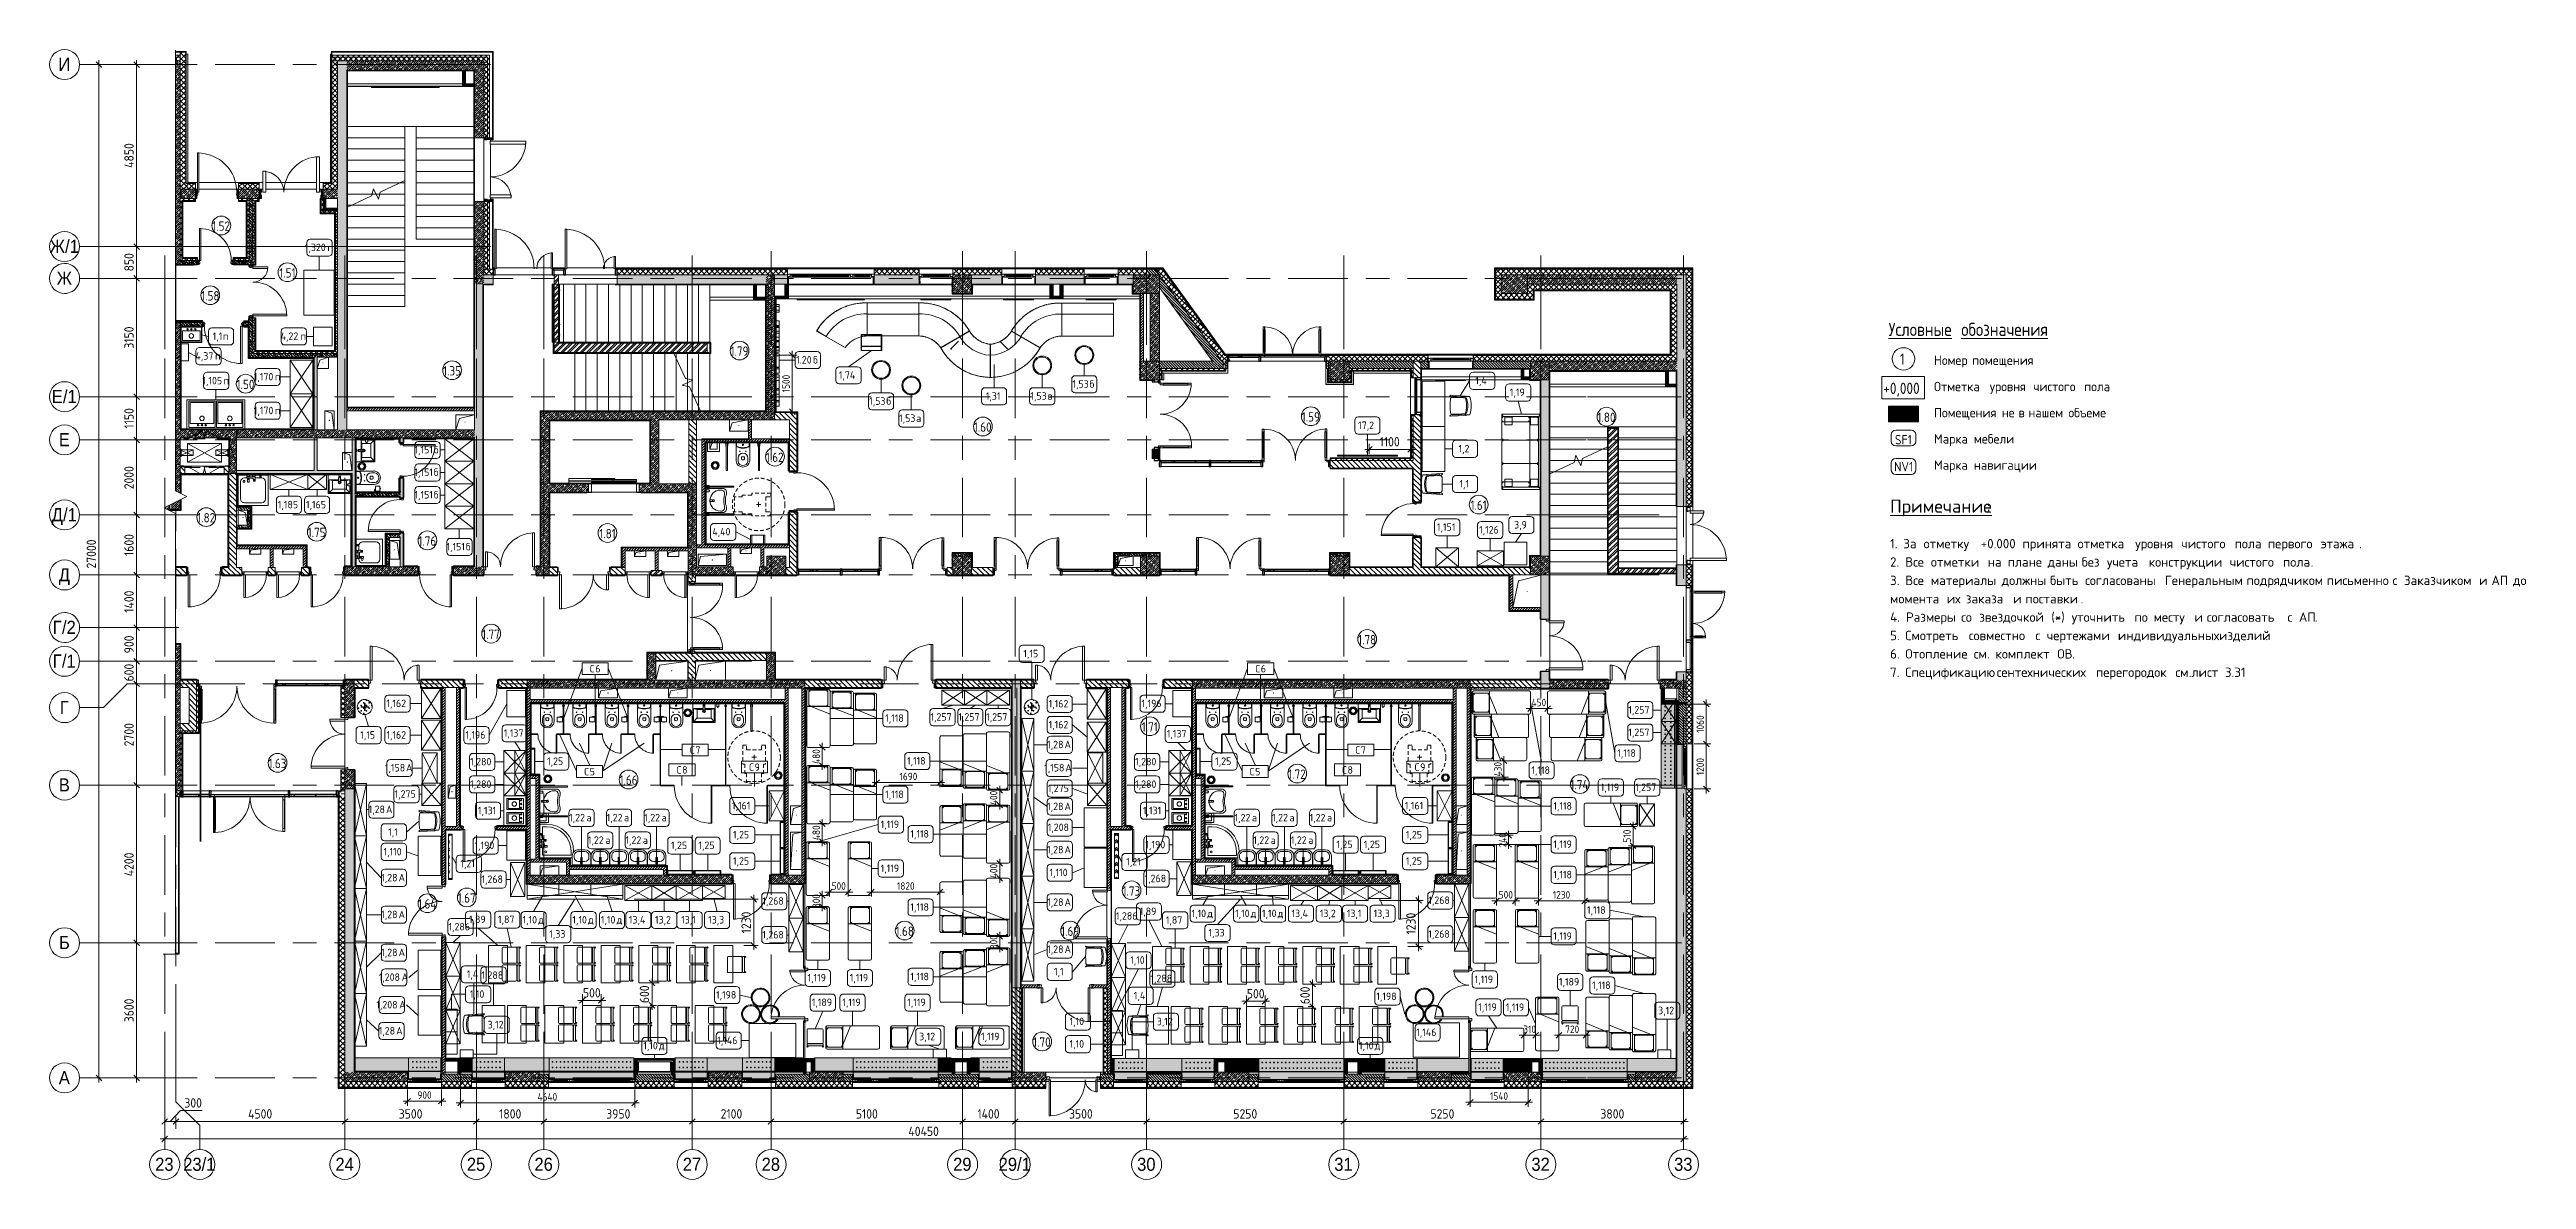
# Model space of a CAD drawing. Header units: millimetres. Extents: x 81494 to 296443, y -8553 to 29000.
# Drawn here: x 81494 to 147456, y -2706 to 27400 of the extents above; entities that cross this region are included whole.
import ezdxf

# ---------------------------------------------------------------- set-up
doc = ezdxf.new("R2010")
doc.units = ezdxf.units.MM
for name, pattern in [('200_ШТРИХ__ш1_п0_6_', [160, 100, -60]), ('Осевая', [3175, 635, -476.25, 1587.5, -476.25]), ('Снесенные', [714.375, 476.25, -238.125]), ('Штрих', [635, 317.5, -317.5]), ('Штрих короткий', [300, 150, -150])]:
    doc.linetypes.add(name, pattern=pattern)
for name, color, linetype, lineweight in [('0-1', 7, 'Continuous', 9), ('A-ANNO-DIMS', 7, 'Continuous', 9), ('A-ANNO-DIMS-100', 7, 'Continuous', 9), ('A-AREA-IDEN', 7, 'Continuous', 9), ('A-DETL', 7, 'Continuous', 9), ('A-DETL-1', 7, 'Continuous', 35), ('A-DETL-GENF', 7, 'Continuous', 9), ('A-DOOR', 7, 'Continuous', 9), ('A-DOOR-FRAM-2', 7, 'Continuous', 9), ('A-GENM', 7, 'Continuous', 9), ('A-GENM-1', 7, 'Штрих', 9), ('A-GENM-IDEN', 7, 'Continuous', 9), ('A-GLAZ', 7, 'Continuous', 9), ('A-GLAZ-1', 7, 'Continuous', 13), ('A-GLAZ-CURT', 7, 'Continuous', 9), ('A-GLAZ-CURT-1', 7, 'Continuous', 25), ('A-GLAZ-CWMG', 7, 'Continuous', 9), ('A-GLAZ-CWMG-1', 7, 'Continuous', 25), ('A-WALL', 7, 'Continuous', 9), ('G-ANNO-TEXT', 7, 'Continuous', 9), ('I-FURN', 7, 'Continuous', 9), ('I-FURN-IDEN', 7, 'Continuous', 9), ('I-WALL', 7, 'Continuous', 9), ('M-EQPM-3', 7, 'Снесенные', 9), ('P-SANR-FIXT', 7, 'Continuous', 9), ('P-SANR-FIXT-1', 7, 'Continuous', 13), ('S-COLS', 7, 'Continuous', 9), ('S-STRS-1', 7, 'Continuous', 9), ('S-STRS-MBND', 7, 'Continuous', 9), ('Знаки', 7, 'Continuous', 9), ('Оси', 7, 'Continuous', 9), ('Оси-1', 7, 'Continuous', 20), ('Оси-2', 7, 'Осевая', 9)]:
    doc.layers.add(name, color=color, linetype=linetype, lineweight=lineweight)
for name, color, linetype, lineweight, true_color in [('A-DETL-GENF-1', 7, 'Continuous', 9, 0xf5f5f5), ('A-DOOR-1', 7, 'Continuous', 9, 0xc0c0c0), ('A-DOOR-2', 7, 'Штрих короткий', 9, 0xc0c0c0), ('A-DOOR-FRAM-1', 7, 'Continuous', 9, 0xc0c0c0), ('A-WALL-1', 9, 'Continuous', 9, 0x808080), ('A-WALL-FNSH-1', 9, 'Continuous', 9, 0x808080), ('G-ANNO-TEXT-1', 7, 'Continuous', 9, 0x3c3c3c), ('G-ANNO-TEXT-2', 7, 'Continuous', 9, 0x008000), ('I-FURN-1', 9, 'Continuous', 9, 0x808080), ('I-FURN-2', 9, '200_ШТРИХ__ш1_п0_6_', 9, 0x808080), ('M-EQPM-1', 7, 'Continuous', 9, 0xb2b2b2), ('M-EQPM-2', 7, 'Штрих', 9, 0xb2b2b2), ('M-EQPM-4', 7, 'Continuous', 9, 0x52e2e2), ('P-SANR-FIXT-2', 9, 'Continuous', 13, 0x808080)]:
    doc.layers.add(name, color=color, linetype=linetype, lineweight=lineweight, true_color=true_color)
doc.styles.add('Arial', font='arial.ttf', dxfattribs={"width": 0.9, "height": 350})
doc.styles.add('GOST Common', font='GOST_Common.ttf', dxfattribs={"height": 200})
doc.styles.add('GOST Common_1', font='GOST_Common.ttf', dxfattribs={"width": 0.9, "height": 250})
doc.styles.add('GOST Common_2', font='GOST_Common.ttf', dxfattribs={"height": 250})
doc.styles.add('GOST Common_3', font='GOST_Common.ttf', dxfattribs={"width": 0.9, "height": 300})
doc.styles.add('GOST Common_4', font='GOST_Common.ttf', dxfattribs={"width": 0.9, "height": 350})
doc.styles.add('ISOCPEUR', font='isocpeur.ttf', dxfattribs={"width": 0.9, "height": 250})
doc.styles.add('ISOCPEUR_1', font='isocpeur.ttf', dxfattribs={"width": 0.9, "height": 200})
doc.styles.add('ISOCPEUR_2', font='isocpeur.ttf', dxfattribs={"height": 250})
doc.styles.add('ISOCPEUR_3', font='isocpeur.ttf', dxfattribs={"height": 350})
doc.dimstyles.new('ISO-2_0_0_9К_Средний_округл2', dxfattribs={"dimscale": 304.8, "dimtxt": 199.196235, "dimasz": 0.492126, "dimexe": 0.393701, "dimexo": 0, "dimgap": 0, "dimtad": 1, "dimdec": 0, "dimrnd": 10, "dimzin": 0, "dimdsep": 46, "dimtxsty": 'ISOCPEUR_1', "dimblk1": 'OBLIQUE', "dimblk2": 'OBLIQUE', "dimsah": 1, "dimcen": 0.09, "dimdle": 0.393701, "dimazin": 0, "dimtfac": 1, "dimtdec": 4, "dimtix": 1, "dimtmove": 0, "dimatfit": 3, "dimfxl": 1, "dimtvp": 1, "dimtolj": 1, "dimtzin": 0, "dimarcsym": 2})
doc.dimstyles.new('ISO-2_5_0_9К_БОЛЬШОЙ', dxfattribs={"dimscale": 304.8, "dimtxt": 248.995294, "dimasz": 0.492126, "dimexe": 0.393701, "dimexo": 0.984252, "dimgap": 0, "dimtad": 1, "dimdec": 0, "dimrnd": 10, "dimzin": 0, "dimdsep": 46, "dimtxsty": 'ISOCPEUR', "dimblk1": 'OBLIQUE', "dimblk2": 'OBLIQUE', "dimsah": 1, "dimcen": 0.09, "dimdle": 0.393701, "dimazin": 0, "dimtfac": 1, "dimtdec": 4, "dimtix": 1, "dimtmove": 1, "dimatfit": 3, "dimfxl": 1, "dimtvp": 1, "dimtolj": 1, "dimtzin": 0, "dimarcsym": 2})
doc.dimstyles.new('ISO-2_5_0_9К_БОЛЬШОЙ_1', dxfattribs={"dimscale": 304.8, "dimtxt": 248.995294, "dimasz": 0.492126, "dimexe": 0.393701, "dimexo": 0.984252, "dimgap": 0, "dimtad": 1, "dimdec": 0, "dimrnd": 10, "dimzin": 0, "dimdsep": 46, "dimtxsty": 'ISOCPEUR', "dimblk1": 'OBLIQUE', "dimblk2": 'OBLIQUE', "dimsah": 1, "dimcen": 0.09, "dimdle": 0.393701, "dimazin": 0, "dimtfac": 1, "dimtdec": 4, "dimtix": 1, "dimtmove": 0, "dimatfit": 3, "dimfxl": 1, "dimtvp": 1, "dimtolj": 1, "dimtzin": 0, "dimarcsym": 2})
doc.dimstyles.new('ISO-2_5_0_9К_БОЛЬШОЙ_2', dxfattribs={"dimscale": 304.8, "dimtxt": 248.995294, "dimasz": 0.492126, "dimexe": 0.393701, "dimexo": 0.984252, "dimgap": 0, "dimtad": 1, "dimdec": 0, "dimrnd": 10, "dimzin": 0, "dimdsep": 46, "dimtxsty": 'ISOCPEUR', "dimblk1": 'OBLIQUE', "dimblk2": 'OBLIQUE', "dimsah": 1, "dimcen": 0.09, "dimdle": 0.393701, "dimazin": 0, "dimtfac": 1, "dimtdec": 4, "dimtix": 1, "dimtmove": 2, "dimatfit": 3, "dimfxl": 1, "dimtvp": 1, "dimtolj": 1, "dimtzin": 0, "dimarcsym": 2})
pattern_1 = [(135, (0, 0), (-35.35534, -35.35534), [])]
pattern_2 = [(45, (0, 0), (-57.024626, 57.024626), []), (45, (57.025, 0), (-57.024626, 57.024626), [100.806, -20.161, 3.353, -16.808])]
pattern_3 = [(45, (0, 0), (-35.35534, 35.35534), [])]
pattern_4 = [(135, (0, 0), (-70.71068, -70.71068), [])]
pattern_5 = [(45, (0, 0), (-70.71068, 70.71068), []), (135, (0, 0), (-70.71068, -70.71068), [])]
pattern_6 = [(135, (1826.41, 164.685), (-14.14214, -14.14214), []), (225, (1826.41, 164.685), (14.14214, -14.14214), [])]
pattern_7 = [(45, (-296.384, 164.685), (-14.1421, 14.1421), []), (135, (-296.384, 164.685), (-14.1421, -14.1421), [])]
pattern_8 = [(135, (1826.41, 104.685), (-14.14214, -14.14214), []), (225, (1826.41, 104.685), (14.14214, -14.14214), [])]
pattern_9 = [(45, (-296.384, 104.685), (-14.1421, 14.1421), []), (135, (-296.384, 104.685), (-14.1421, -14.1421), [])]
pattern_10 = [(288.435, (99033.21, 7791), (416.50086, -832.99954), [158.05, -1159.038]), (319.399, (99083.19, 7641.06), (2499.010644, -2082.486787), [76.799, -3763.143]), (316.848, (98725, 7591.08), (6247.5402574, -5830.957739), [182.691, -8951.868]), (289.983, (98858.28, 7466.13), (1249.49393, -3332.002656), [97.5, -4777.508]), (270, (98891.6, 7791), (416.5, -416.5), [83.3, -333.2]), (298.443, (98891.6, 7707.7), (-2915.5071394, 5414.4962996), [227.365, -11140.87]), (264.289, (98999.89, 7507.78), (416.5263, 3748.496867), [83.716, -4102.058]), (309.806, (98991.56, 7424.48), (-1666.01521, 2082.48651), [65.059, -3187.91])]
pattern_11 = [(135, (0, 0), (-75.43415, -75.43415), [106.68, -17.78, 3.556, -17.78]), (135, (0, 75.39), (-75.43415, -75.43415), []), (50, (0, 0), (127.52922, -11.15758), [13.335, -146.685]), (355, (0, 0), (-24.66966, 133.74002), [10.668, -117.348]), (100.451, (10.63, -0.93), (102.85973, 122.58178), [11.333, -124.663]), (46.184, (0, 35.56), (189.75516, -29.43036), [20.002, -220.027]), (96.636, (15.81, 33.1), (166.1822, 173.1996), [17, -186.995]), (351.184, (0, 35.56), (166.18393, 173.19757), [16.002, -176.022]), (21, (17.78, 26.67), (106.130265, -71.58603), [13.335, -146.685]), (326, (17.78, 26.67), (43.26188, 128.93175), [10.668, -117.348]), (71.451, (26.62, 20.7), (149.39198, 57.34505), [11.333, -124.663]), (37.5, (0, 0), (2.162228, 59.188357), [3.353, -112.573, 3.353, -115.773, -117.792]), (37.5, (0, 0), (2.162228, 59.188357), [-235.052, 3.353, -114.44]), (7.5, (0, 0), (46.773857, 70.126152), [3.353, -64.567, 3.353, -109.906, -44.894]), (7.5, (0, 0), (46.773857, 70.126152), [-181.178, 3.353, -41.542]), (327.5, (-39.65, 0), (94.913671, -4.010093), [3.353, -41.097, 3.353, -135.331, -184.023]), (327.5, (-39.65, 0), (94.913671, -4.010093), [-183.134, 3.353, -180.67]), (317.5, (-57.43, 0), (103.69057, 17.79882), [3.353, -54.432, 3.353, -88.748, -130.683]), (317.5, (-57.43, 0), (103.69057, 17.79882), [-149.885, 3.353, -127.33])]
pattern_12 = [(135, (1471.41, 189.685), (-14.14214, -14.14214), []), (225, (1471.41, 189.685), (14.14214, -14.14214), [])]
pattern_13 = [(45, (-651.384, 189.685), (-14.1421, 14.1421), []), (135, (-651.384, 189.685), (-14.1421, -14.1421), [])]
pattern_14 = [(45, (0, 0), (-85.53659, 85.53659), []), (45, (57.02, 0), (-85.53659, 85.53659), [])]
pattern_15 = [(135, (1951.41, 124.685), (-14.14214, -14.14214), []), (225, (1951.41, 124.685), (14.14214, -14.14214), [])]
pattern_16 = [(45, (-171.384, 124.685), (-14.1421, 14.1421), []), (135, (-171.384, 124.685), (-14.1421, -14.1421), [])]
pattern_17 = [(288.435, (95141.21, 9160), (416.50086, -832.99954), [158.05, -1159.038]), (319.399, (95191.19, 9010.06), (2499.010644, -2082.486787), [76.799, -3763.143]), (316.848, (94833, 8960.08), (6247.5402574, -5830.957739), [182.691, -8951.868]), (289.983, (94966.28, 8835.13), (1249.49393, -3332.002656), [97.5, -4777.508]), (270, (94999.6, 9160), (416.5, -416.5), [83.3, -333.2]), (298.443, (94999.6, 9076.7), (-2915.5071394, 5414.4962996), [227.365, -11140.87]), (264.289, (95107.89, 8876.78), (416.5263, 3748.496867), [83.716, -4102.058]), (309.806, (95099.56, 8793.48), (-1666.01521, 2082.48651), [65.059, -3187.91])]
pattern_18 = [(45, (-121180, -18850), (-57.024626, 57.024626), []), (45, (-121122.975, -18850), (-57.024626, 57.024626), [100.806, -20.161, 3.353, -16.808])]
pattern_19 = [(0, (0, 0), (121.92, 30.48), [10.058, -81.382, 10.058, -81.382, -487.68]), (0, (0, 0), (121.92, 30.48), [-182.88, 10.058, -172.822, 10.058, -81.382, -213.36]), (0, (0, 0), (121.92, 30.48), [-457.2, 10.058, -50.902, 10.058, -142.342]), (120, (45.72, 15.24), (-87.356454, 90.345817), [10.058, -81.382, 10.058, -81.382, -487.68]), (120, (45.72, 15.24), (-87.356454, 90.345817), [-182.88, 10.058, -172.822, 10.058, -81.382, -213.36]), (120, (45.72, 15.24), (-87.356454, 90.345817), [-457.2, 10.058, -50.902, 10.058, -142.342]), (240, (60.96, 76.2), (-34.563546, -120.825817), [10.058, -81.382, 10.058, -81.382, -487.68]), (240, (60.96, 76.2), (-34.563546, -120.825817), [-182.88, 10.058, -172.822, 10.058, -81.382, -213.36]), (240, (60.96, 76.2), (-34.563546, -120.825817), [-457.2, 10.058, -50.902, 10.058, -142.342])]
pattern_20 = [(45, (50, 50), (-200, 0), [141.42, -141.42]), (45, (100, 50), (-200, 0), [70.71, -212.13]), (45, (50, 100), (-200, 0), [70.71, -212.13])]
pattern_21 = [(45, (0, 0), (-106.06602, 106.06602), []), (135, (0, 0), (-106.06602, -106.06602), [])]
pattern_22 = [(288.435, (96001.21, 9160), (416.50086, -832.99954), [158.05, -1159.038]), (319.399, (96051.19, 9010.06), (2499.010644, -2082.486787), [76.799, -3763.143]), (316.848, (95693, 8960.08), (6247.5402574, -5830.957739), [182.691, -8951.868]), (289.983, (95826.28, 8835.13), (1249.49393, -3332.002656), [97.5, -4777.508]), (270, (95859.6, 9160), (416.5, -416.5), [83.3, -333.2]), (298.443, (95859.6, 9076.7), (-2915.5071394, 5414.4962996), [227.365, -11140.87]), (264.289, (95967.89, 8876.78), (416.5263, 3748.496867), [83.716, -4102.058]), (309.806, (95959.56, 8793.48), (-1666.01521, 2082.48651), [65.059, -3187.91])]
pattern_23 = [(288.435, (96861.21, 9160), (416.50086, -832.99954), [158.05, -1159.038]), (319.399, (96911.19, 9010.06), (2499.010644, -2082.486787), [76.799, -3763.143]), (316.848, (96553, 8960.08), (6247.5402574, -5830.957739), [182.691, -8951.868]), (289.983, (96686.28, 8835.13), (1249.49393, -3332.002656), [97.5, -4777.508]), (270, (96719.6, 9160), (416.5, -416.5), [83.3, -333.2]), (298.443, (96719.6, 9076.7), (-2915.5071394, 5414.4962996), [227.365, -11140.87]), (264.289, (96827.89, 8876.78), (416.5263, 3748.496867), [83.716, -4102.058]), (309.806, (96819.56, 8793.48), (-1666.01521, 2082.48651), [65.059, -3187.91])]
pattern_24 = [(288.435, (115442.71, 9160), (416.50086, -832.99954), [158.05, -1159.038]), (319.399, (115492.69, 9010.06), (2499.010644, -2082.486787), [76.799, -3763.143]), (316.848, (115134.5, 8960.08), (6247.5402574, -5830.957739), [182.691, -8951.868]), (289.983, (115267.78, 8835.13), (1249.49393, -3332.002656), [97.5, -4777.508]), (270, (115301.1, 9160), (416.5, -416.5), [83.3, -333.2]), (298.443, (115301.1, 9076.7), (-2915.5071394, 5414.4962996), [227.365, -11140.87]), (264.289, (115409.39, 8876.78), (416.5263, 3748.496867), [83.716, -4102.058]), (309.806, (115401.06, 8793.48), (-1666.01521, 2082.48651), [65.059, -3187.91])]
pattern_25 = [(288.435, (116754.71, 7791), (416.50086, -832.99954), [158.05, -1159.038]), (319.399, (116804.69, 7641.06), (2499.010644, -2082.486787), [76.799, -3763.143]), (316.848, (116446.5, 7591.08), (6247.5402574, -5830.957739), [182.691, -8951.868]), (289.983, (116579.78, 7466.13), (1249.49393, -3332.002656), [97.5, -4777.508]), (270, (116613.1, 7791), (416.5, -416.5), [83.3, -333.2]), (298.443, (116613.1, 7707.7), (-2915.5071394, 5414.4962996), [227.365, -11140.87]), (264.289, (116721.39, 7507.78), (416.5263, 3748.496867), [83.716, -4102.058]), (309.806, (116713.06, 7424.48), (-1666.01521, 2082.48651), [65.059, -3187.91])]

msp = doc.modelspace()

# ---------------------------------------------------------------- texts
at = {"layer": 'A-AREA-IDEN', "char_height": 250, "attachment_point": 1, "style": 'GOST Common_1'}
for s, insert, width in [('1.52', (85826.6, 22819.4), 606.076), ('1.51', (87611.3, 21573.3), 548.354), ('1.58', (85532.4, 20962.5), 606.076), ('1.79', (99628.9, 19487.9), 606.076), ('1.50', (86475, 18604.8), 606.076), ('1.35', (91972.3, 18964.4), 606.076), ('1.60', (106107.7, 17464.3), 606.076), ('1.59', (114839.4, 17737.1), 606.076), ('1.80', (122715.3, 17726.8), 606.076), ('1.62', (100570.5, 16661.3), 606.076), ('1.61', (119334.6, 15384.3), 548.354), ('1.82', (85425.9, 15049.5), 606.076), ('1.75', (88367.2, 14658.6), 606.076), ('1.81', (96133.4, 14627.4), 548.354), ('1.76', (91315.6, 14430.2), 606.076), ('1.77', (93013.3, 11945.9), 606.076), ('1.78', (116340.7, 11801.5), 606.076), ('1.71', (110579.9, 9477.1), 548.354), ('1.63', (87325.2, 8504), 606.076), ('1.66', (96671.6, 8059), 606.076), ('1.72', (114479.4, 8217.2), 606.076), ('1.74', (121995.9, 7937.5), 627.721), ('1.64', (91306.6, 4761.3), 627.721), ('1.67', (92363.9, 4917.9), 606.076), ('1.73', (110066.9, 5106.2), 606.076), ('1.68', (104024.6, 4033.6), 606.076), ('1.69', (108431.6, 4033.6), 606.076), ('1.70', (107686, 1080.3), 606.076)]:
    msp.add_mtext(s, dxfattribs=dict(at, insert=insert, width=width))
at = {"layer": 'A-GENM-IDEN', "char_height": 200, "width": 176.371, "attachment_point": 1, "style": 'GOST Common'}
for s, insert in [('\\fGOST Common|b0|i0|c204|p34|;С', (95882.7, 11001.8)), ('\\fGOST Common|b0|i0|c204|p34|;6', (96028.2, 11001.8)), ('\\fGOST Common|b0|i0|c204|p34|;С', (113604.2, 11001.8)), ('\\fGOST Common|b0|i0|c204|p34|;6', (113749.7, 11001.8)), ('\\fGOST Common|b0|i0|c204|p34|;С', (98548.2, 8835.9)), ('\\fGOST Common|b0|i0|c204|p34|;7', (98693.7, 8835.9)), ('\\fGOST Common|b0|i0|c204|p34|;С', (116269.7, 8835.9)), ('\\fGOST Common|b0|i0|c204|p34|;7', (116415.2, 8835.9)), ('\\fGOST Common|b0|i0|c204|p34|;С', (95733.3, 8260.2)), ('\\fGOST Common|b0|i0|c204|p34|;5', (95878.8, 8260.2)), ('\\fGOST Common|b0|i0|c204|p34|;С', (98194.5, 8305.8)), ('\\fGOST Common|b0|i0|c204|p34|;8', (98340, 8305.8)), ('\\fGOST Common|b0|i0|c204|p34|;С', (100125.6, 8380.1)), ('\\fGOST Common|b0|i0|c204|p34|;9', (100271.2, 8380.1)), ('\\fGOST Common|b0|i0|c204|p34|;С', (113454.8, 8260.2)), ('\\fGOST Common|b0|i0|c204|p34|;5', (113600.3, 8260.2)), ('\\fGOST Common|b0|i0|c204|p34|;С', (115916, 8305.8)), ('\\fGOST Common|b0|i0|c204|p34|;8', (116061.5, 8305.8)), ('\\fGOST Common|b0|i0|c204|p34|;С', (117847.1, 8380.1)), ('\\fGOST Common|b0|i0|c204|p34|;9', (117992.7, 8380.1))]:
    msp.add_mtext(s, dxfattribs=dict(at, insert=insert))
at = {"layer": 'G-ANNO-TEXT', "attachment_point": 1}
for s, insert, char_height, width, style in [('\\LУсловные', (130470.5, 20117.7), 350, 2215.063, 'GOST Common_4'), ('\\L\\fGOST Common|b0|i0|c204|p34|;\\W.9;\\L ', (132298.2, 20117.7), 350, 129.873, 'GOST Common_4'), ('\\Lобозначения', (132405.3, 20117.7), 350, 3015.948, 'GOST Common_4'), ('\\fGOST Common|b0|i0|c204|p34|;\\W.9;1', (130770.5, 19303.4), 300, 173.165, 'GOST Common_3'), ('\\LПримечание', (130509.3, 15407.8), 350, 3110.548, 'ISOCPEUR_3'), ('\\L\\fISOCPEUR|b0|i0|c204|p34|;\\L:', (133075.7, 15407.8), 350, 128.27, 'ISOCPEUR_3'), ('1. ', (130509.3, 14359.9), 250, 424.894, 'ISOCPEUR_2'), ('2. ', (130509.3, 13870.4), 250, 489.029, 'ISOCPEUR_2'), ('За', (130859.8, 14359.9), 250, 472.996, 'ISOCPEUR_2'), ('Все', (130912.7, 13870.4), 250, 641.35, 'ISOCPEUR_2'), ('\\fISOCPEUR|b0|i0|c204|p34|; ', (131250.1, 14359.9), 250, 184.388, 'ISOCPEUR_2'), ('отметку', (131402.2, 14359.9), 250, 1651.476, 'ISOCPEUR_2'), ('\\fISOCPEUR|b0|i0|c204|p34|; ', (131441.9, 13870.4), 250, 184.388, 'ISOCPEUR_2'), (' +0.000 ', (132764.8, 14359.9), 250, 1539.24, 'ISOCPEUR_2'), ('\\fISOCPEUR|b0|i0|c204|p34|; ', (132956.7, 13870.4), 250, 184.388, 'ISOCPEUR_2'), ('\\fISOCPEUR|b0|i0|c204|p34|; ', (133485.8, 13870.4), 250, 184.388, 'ISOCPEUR_2'), ('принята', (134034.8, 14359.9), 250, 1595.358, 'ISOCPEUR_2'), ('\\fISOCPEUR|b0|i0|c204|p34|; ', (134550.8, 13870.4), 250, 184.388, 'ISOCPEUR_2'), ('\\fISOCPEUR|b0|i0|c204|p34|; ', (135351.1, 14359.9), 250, 184.388, 'ISOCPEUR_2'), ('\\fISOCPEUR|b0|i0|c204|p34|; ', (135457, 13870.4), 250, 184.388, 'ISOCPEUR_2'), ('отметка', (135503.3, 14359.9), 250, 1675.527, 'ISOCPEUR_2'), ('без', (135609.1, 13870.4), 250, 633.333, 'ISOCPEUR_2'), ('\\fISOCPEUR|b0|i0|c204|p34|; ', (136131.7, 13870.4), 250, 184.388, 'ISOCPEUR_2'), ('\\fISOCPEUR|b0|i0|c204|p34|; ', (136885.7, 14359.9), 250, 184.388, 'ISOCPEUR_2'), ('уровня', (137037.9, 14359.9), 250, 1298.734, 'ISOCPEUR_2'), ('\\fISOCPEUR|b0|i0|c204|p34|; ', (137242.9, 13870.4), 250, 184.388, 'ISOCPEUR_2'), ('\\fISOCPEUR|b0|i0|c204|p34|; ', (138109.4, 14359.9), 250, 184.388, 'ISOCPEUR_2'), ('чистого', (138261.6, 14359.9), 250, 1539.24, 'ISOCPEUR_2'), ('\\fISOCPEUR|b0|i0|c204|p34|; ', (139399.3, 13870.4), 250, 184.388, 'ISOCPEUR_2'), ('\\fISOCPEUR|b0|i0|c204|p34|; ', (139531.6, 14359.9), 250, 184.388, 'ISOCPEUR_2'), ('пола', (139683.7, 14359.9), 250, 889.873, 'ISOCPEUR_2'), ('\\fISOCPEUR|b0|i0|c204|p34|; ', (140417.9, 14359.9), 250, 184.388, 'ISOCPEUR_2'), ('первого', (140570, 14359.9), 250, 1515.189, 'ISOCPEUR_2'), ('\\fISOCPEUR|b0|i0|c204|p34|; ', (140821.4, 13870.4), 250, 184.388, 'ISOCPEUR_2'), ('\\fISOCPEUR|b0|i0|c204|p34|; ', (141820.2, 14359.9), 250, 184.388, 'ISOCPEUR_2'), ('этажа', (141972.3, 14359.9), 250, 1242.616, 'ISOCPEUR_2'), ('\\fISOCPEUR|b0|i0|c204|p34|;.', (142997.6, 14359.9), 250, 88.186, 'ISOCPEUR_2'), ('3. ', (130509.3, 13381), 250, 489.029, 'ISOCPEUR_2'), ('Все', (130912.7, 13381), 250, 641.35, 'ISOCPEUR_2'), ('\\fISOCPEUR|b0|i0|c204|p34|; ', (131441.9, 13381), 250, 184.388, 'ISOCPEUR_2'), ('отметки', (131594.1, 13870.4), 250, 1651.476, 'ISOCPEUR_2'), ('материалы', (131594.1, 13381), 250, 2100.421, 'ISOCPEUR_2'), ('на', (133108.8, 13870.4), 250, 456.962, 'ISOCPEUR_2'), ('\\fISOCPEUR|b0|i0|c204|p34|; ', (133327.1, 13381), 250, 184.388, 'ISOCPEUR_2'), ('должны', (133479.2, 13381), 250, 1378.902, 'ISOCPEUR_2'), ('плане', (133638, 13870.4), 250, 1106.329, 'ISOCPEUR_2'), ('\\fISOCPEUR|b0|i0|c204|p34|; ', (134616.9, 13381), 250, 184.388, 'ISOCPEUR_2'), ('даны', (134702.9, 13870.4), 250, 913.924, 'ISOCPEUR_2'), ('быть', (134769.1, 13381), 250, 945.991, 'ISOCPEUR_2'), ('\\fISOCPEUR|b0|i0|c204|p34|; ', (135549.6, 13381), 250, 184.388, 'ISOCPEUR_2'), ('согласованы', (135701.7, 13381), 250, 2389.029, 'ISOCPEUR_2'), ('учета', (136283.8, 13870.4), 250, 1162.447, 'ISOCPEUR_2'), ('конструкции', (137395, 13870.4), 250, 2429.113, 'ISOCPEUR_2'), ('\\fISOCPEUR|b0|i0|c204|p34|; ', (137672.9, 13381), 250, 184.388, 'ISOCPEUR_2'), ('Генеральным', (137825, 13381), 250, 2453.164, 'ISOCPEUR_2'), ('чистого', (139551.4, 13870.4), 250, 1539.24, 'ISOCPEUR_2'), ('\\fISOCPEUR|b0|i0|c204|p34|; ', (139849.1, 13381), 250, 184.388, 'ISOCPEUR_2'), ('подрядчиком', (140001.2, 13381), 250, 2405.062, 'ISOCPEUR_2'), ('пола', (140973.5, 13870.4), 250, 889.873, 'ISOCPEUR_2'), ('\\fISOCPEUR|b0|i0|c204|p34|;.', (141707.7, 13870.4), 250, 88.186, 'ISOCPEUR_2'), ('\\fISOCPEUR|b0|i0|c204|p34|; ', (141985.6, 13381), 250, 184.388, 'ISOCPEUR_2'), ('письменно', (142137.7, 13381), 250, 1940.084, 'ISOCPEUR_2'), ('\\fISOCPEUR|b0|i0|c204|p34|; ', (143738.4, 13381), 250, 184.388, 'ISOCPEUR_2'), ('\\fISOCPEUR|b0|i0|c204|p34|;с', (143890.6, 13381), 250, 184.388, 'ISOCPEUR_2'), ('\\fISOCPEUR|b0|i0|c204|p34|; ', (144042.7, 13381), 250, 184.388, 'ISOCPEUR_2'), ('Заказчиком', (144194.8, 13381), 250, 2236.708, 'ISOCPEUR_2'), ('\\fISOCPEUR|b0|i0|c204|p34|; ', (146040.3, 13381), 250, 184.388, 'ISOCPEUR_2'), ('\\fISOCPEUR|b0|i0|c204|p34|;и', (146192.4, 13381), 250, 216.456, 'ISOCPEUR_2'), ('\\fISOCPEUR|b0|i0|c204|p34|; ', (146371, 13381), 250, 184.388, 'ISOCPEUR_2'), ('АП', (146523.2, 13381), 250, 513.08, 'ISOCPEUR_2'), ('\\fISOCPEUR|b0|i0|c204|p34|; ', (146946.5, 13381), 250, 184.388, 'ISOCPEUR_2'), ('до', (147098.6, 13381), 250, 432.911, 'ISOCPEUR_2'), ('\\fISOCPEUR|b0|i0|c204|p34|; ', (147455.8, 13381), 250, 184.388, 'ISOCPEUR_2'), ('момента', (130509.3, 12891.5), 250, 1643.459, 'ISOCPEUR_2'), ('\\fISOCPEUR|b0|i0|c204|p34|; ', (131865.2, 12891.5), 250, 184.388, 'ISOCPEUR_2'), ('их', (132017.4, 12891.5), 250, 432.911, 'ISOCPEUR_2'), ('\\fISOCPEUR|b0|i0|c204|p34|; ', (132374.6, 12891.5), 250, 184.388, 'ISOCPEUR_2'), ('заказа', (132526.7, 12891.5), 250, 1338.818, 'ISOCPEUR_2'), ('\\fISOCPEUR|b0|i0|c204|p34|; ', (133631.3, 12891.5), 250, 184.388, 'ISOCPEUR_2'), ('\\fISOCPEUR|b0|i0|c204|p34|;и', (133783.5, 12891.5), 250, 216.456, 'ISOCPEUR_2'), ('\\fISOCPEUR|b0|i0|c204|p34|; ', (133962.1, 12891.5), 250, 184.388, 'ISOCPEUR_2'), ('поставки', (134114.2, 12891.5), 250, 1779.746, 'ISOCPEUR_2'), ('\\fISOCPEUR|b0|i0|c204|p34|;.', (135582.6, 12891.5), 250, 88.186, 'ISOCPEUR_2'), ('4. ', (130509.3, 12402), 250, 513.08, 'ISOCPEUR_2'), ('5. ', (130509.3, 11912.5), 250, 489.029, 'ISOCPEUR_2'), ('Смотреть', (130912.7, 11912.5), 250, 1867.932, 'ISOCPEUR_2'), ('Размеры', (130932.6, 12402), 250, 1595.358, 'ISOCPEUR_2'), ('\\fISOCPEUR|b0|i0|c204|p34|; ', (132248.9, 12402), 250, 184.388, 'ISOCPEUR_2'), ('со', (132401, 12402), 250, 400.844, 'ISOCPEUR_2'), ('\\fISOCPEUR|b0|i0|c204|p34|; ', (132453.9, 11912.5), 250, 184.388, 'ISOCPEUR_2'), ('\\fISOCPEUR|b0|i0|c204|p34|; ', (132731.8, 12402), 250, 184.388, 'ISOCPEUR_2'), ('звездочкой', (132883.9, 12402), 250, 2132.489, 'ISOCPEUR_2'), ('\\fISOCPEUR|b0|i0|c204|p34|; ', (134226.7, 11912.5), 250, 184.388, 'ISOCPEUR_2'), ('\\fISOCPEUR|b0|i0|c204|p34|; ', (134530.9, 11912.5), 250, 184.388, 'ISOCPEUR_2'), (' (*) ', (134643.4, 12402), 250, 849.789, 'ISOCPEUR_2'), ('уточнить', (135344.5, 12402), 250, 1843.881, 'ISOCPEUR_2'), ('\\fISOCPEUR|b0|i0|c204|p34|; ', (136422.7, 11912.5), 250, 184.388, 'ISOCPEUR_2'), ('\\fISOCPEUR|b0|i0|c204|p34|; ', (136865.9, 12402), 250, 184.388, 'ISOCPEUR_2'), ('по', (137018, 12402), 250, 432.911, 'ISOCPEUR_2'), ('\\fISOCPEUR|b0|i0|c204|p34|; ', (137375.2, 12402), 250, 184.388, 'ISOCPEUR_2'), ('месту', (137527.3, 12402), 250, 1130.379, 'ISOCPEUR_2'), ('\\fISOCPEUR|b0|i0|c204|p34|; ', (138460, 12402), 250, 184.388, 'ISOCPEUR_2'), ('\\fISOCPEUR|b0|i0|c204|p34|;и', (138612.1, 12402), 250, 216.456, 'ISOCPEUR_2'), ('\\fISOCPEUR|b0|i0|c204|p34|; ', (138790.7, 12402), 250, 184.388, 'ISOCPEUR_2'), ('согласовать', (138942.9, 12402), 250, 2421.096, 'ISOCPEUR_2'), ('\\fISOCPEUR|b0|i0|c204|p34|; ', (139114.8, 11912.5), 250, 184.388, 'ISOCPEUR_2'), ('изделий', (139267, 11912.5), 250, 1499.156, 'ISOCPEUR_2'), ('\\fISOCPEUR|b0|i0|c204|p34|; ', (140940.5, 12402), 250, 184.388, 'ISOCPEUR_2'), ('\\fISOCPEUR|b0|i0|c204|p34|;с', (141092.6, 12402), 250, 184.388, 'ISOCPEUR_2'), ('\\fISOCPEUR|b0|i0|c204|p34|; ', (141244.7, 12402), 250, 184.388, 'ISOCPEUR_2'), ('АП', (141396.9, 12402), 250, 513.08, 'ISOCPEUR_2'), ('\\fISOCPEUR|b0|i0|c204|p34|;.', (141820.2, 12402), 250, 88.186, 'ISOCPEUR_2'), ('6. ', (130509.3, 11423), 250, 489.029, 'ISOCPEUR_2'), ('Отопление', (130912.7, 11423), 250, 2028.269, 'ISOCPEUR_2'), ('\\fISOCPEUR|b0|i0|c204|p34|; ', (132586.2, 11423), 250, 184.388, 'ISOCPEUR_2'), ('совместно', (132606.1, 11912.5), 250, 1964.134, 'ISOCPEUR_2'), ('см', (132738.4, 11423), 250, 424.894, 'ISOCPEUR_2'), ('комплект', (133313.8, 11423), 250, 1811.814, 'ISOCPEUR_2'), ('\\fISOCPEUR|b0|i0|c204|p34|;с', (134378.8, 11912.5), 250, 184.388, 'ISOCPEUR_2'), ('чертежами', (134683.1, 11912.5), 250, 2108.438, 'ISOCPEUR_2'), ('\\fISOCPEUR|b0|i0|c204|p34|; ', (134808.7, 11423), 250, 184.388, 'ISOCPEUR_2'), ('ОВ', (134960.9, 11423), 250, 481.013, 'ISOCPEUR_2'), ('индивидуальных', (136574.8, 11912.5), 250, 3078.48, 'ISOCPEUR_2'), ('\\fISOCPEUR|b0|i0|c204|p34|;.', (140503.9, 11912.5), 250, 88.186, 'ISOCPEUR_2'), ('7. ', (130509.3, 10933.6), 250, 489.029, 'ISOCPEUR_2'), ('Спецификацию', (130912.7, 10933.6), 250, 2765.822, 'ISOCPEUR_2'), ('. ', (133088.9, 11423), 250, 272.574, 'ISOCPEUR_2'), ('\\fISOCPEUR|b0|i0|c204|p34|; ', (133194.8, 10933.6), 250, 184.388, 'ISOCPEUR_2'), ('сентехнических', (133346.9, 10933.6), 250, 3022.362, 'ISOCPEUR_2'), ('\\fISOCPEUR|b0|i0|c204|p34|;.', (135357.7, 11423), 250, 88.186, 'ISOCPEUR_2'), ('\\fISOCPEUR|b0|i0|c204|p34|; ', (135840.6, 10933.6), 250, 184.388, 'ISOCPEUR_2'), ('перегородок', (135992.7, 10933.6), 250, 2381.012, 'ISOCPEUR_2'), ('\\fISOCPEUR|b0|i0|c204|p34|; ', (137957.3, 10933.6), 250, 184.388, 'ISOCPEUR_2'), ('см', (138109.4, 10933.6), 250, 424.894, 'ISOCPEUR_2'), ('\\fISOCPEUR|b0|i0|c204|p34|;.', (138460, 10933.6), 250, 88.186, 'ISOCPEUR_2'), ('лист', (138532.7, 10933.6), 250, 889.873, 'ISOCPEUR_2'), (' 3.31', (139267, 10933.6), 250, 857.806, 'ISOCPEUR_2')]:
    msp.add_mtext(s, dxfattribs=dict(at, insert=insert, char_height=char_height, width=width, style=style))
at = {"layer": 'G-ANNO-TEXT-1', "attachment_point": 1}
for s, insert, char_height, width, style in [('Номер', (131676.8, 19246.1), 250, 1130.379, 'GOST Common_2'), ('\\fGOST Common|b0|i0|c204|p34|; ', (132609.5, 19246.1), 250, 104.219, 'GOST Common_2'), ('помещения', (132695.5, 19246.1), 250, 2060.337, 'GOST Common_2'), ('+0,000', (130328.1, 18523.4), 300, 1269.873, 'GOST Common_3'), ('Отметка', (131676.8, 18546.1), 250, 1699.578, 'GOST Common_2'), ('\\fGOST Common|b0|i0|c204|p34|; ', (133079.1, 18546.1), 250, 104.219, 'GOST Common_2'), ('уровня', (133165.1, 18546.1), 250, 1298.734, 'GOST Common_2'), ('\\fGOST Common|b0|i0|c204|p34|; ', (134236.7, 18546.1), 250, 104.219, 'GOST Common_2'), ('чистого', (134322.7, 18546.1), 250, 1539.24, 'GOST Common_2'), ('\\fGOST Common|b0|i0|c204|p34|; ', (135592.7, 18546.1), 250, 104.219, 'GOST Common_2'), ('пола', (135678.7, 18546.1), 250, 889.873, 'GOST Common_2'), ('Помещения', (131679.2, 17849.1), 250, 2084.387, 'GOST Common_2'), ('\\fGOST Common|b0|i0|c204|p34|; ', (133399, 17849.1), 250, 104.219, 'GOST Common_2'), ('\\fGOST Common|b0|i0|c204|p34|; ', (133842.2, 17849.1), 250, 104.219, 'GOST Common_2'), ('\\fGOST Common|b0|i0|c204|p34|; ', (134106.8, 17849.1), 250, 104.219, 'GOST Common_2'), ('\\fGOST Common|b0|i0|c204|p34|; ', (135171.7, 17849.1), 250, 104.219, 'GOST Common_2'), ('объеме', (135257.7, 17849.1), 250, 1362.869, 'GOST Common_2'), ('Марка', (131676.8, 17151.9), 250, 1186.497, 'GOST Common_2'), ('\\fGOST Common|b0|i0|c204|p34|; ', (132655.8, 17151.9), 250, 104.219, 'GOST Common_2'), ('мебели', (132741.8, 17151.9), 250, 1322.784, 'GOST Common_2'), ('не', (133485, 17849.1), 250, 432.911, 'GOST Common_2'), ('\\fGOST Common|b0|i0|c204|p34|;в', (133928.2, 17849.1), 250, 216.456, 'GOST Common_2'), ('нашем', (134192.8, 17849.1), 250, 1186.497, 'GOST Common_2'), ('Марка', (131676.8, 16451.9), 250, 1186.497, 'GOST Common_2'), ('\\fGOST Common|b0|i0|c204|p34|; ', (132655.8, 16451.9), 250, 104.219, 'GOST Common_2'), ('навигации', (132741.8, 16451.9), 250, 2020.253, 'GOST Common_2')]:
    msp.add_mtext(s, dxfattribs=dict(at, insert=insert, char_height=char_height, width=width, style=style))
at = {"layer": 'G-ANNO-TEXT-2', "char_height": 250, "attachment_point": 1, "style": 'ISOCPEUR'}
for s, insert, width in [('SF1', (130637, 17129.2), 548.354), ('NV1', (130617.2, 16411), 598.861)]:
    msp.add_mtext(s, dxfattribs=dict(at, insert=insert, width=width))
at = {"layer": 'I-FURN-IDEN', "char_height": 200, "attachment_point": 1, "style": 'GOST Common'}
for s, insert, width in [('1,320', (88293, 22227.5), 729.536), ('\\fGOST Common|b0|i0|c204|p34|;п', (88894.9, 22227.5), 176.371), ('1,1', (85838, 19862.7), 328.692), ('\\fGOST Common|b0|i0|c204|p34|;п', (86109.2, 19862.7), 176.371), ('4,22', (87648.3, 19862.7), 641.35), ('\\fGOST Common|b0|i0|c204|p34|;п', (88177.5, 19862.7), 176.371), ('4,37', (85379.8, 19335.7), 633.333), ('\\fGOST Common|b0|i0|c204|p34|;п', (85902.3, 19335.7), 176.371), ('1.20', (101376.7, 19232.2), 545.147), ('\\fGOST Common|b0|i0|c204|p34|;б', (101826.5, 19232.2), 176.371), ('1,105', (85564, 18678.8), 681.434), ('\\fGOST Common|b0|i0|c204|p34|;п', (86126.2, 18678.8), 176.371), ('1,170', (86933.8, 18782), 681.434), ('\\fGOST Common|b0|i0|c204|p34|;п', (87496.1, 18782), 176.371), ('1,74', (102513, 18826), 585.232), ('1,53', (108734.5, 18588.2), 553.164), ('\\fGOST Common|b0|i0|c204|p34|;б', (109190.9, 18588.2), 176.371), ('1,4', (119463.6, 18679.3), 408.861), ('1,170', (86933.8, 17882), 681.434), ('\\fGOST Common|b0|i0|c204|p34|;п', (87496.1, 17882), 176.371), ('1,53', (103322, 18132.7), 553.164), ('\\fGOST Common|b0|i0|c204|p34|;б', (103778.4, 18132.7), 176.371), ('1,31', (106427.4, 18268.2), 497.046), ('1,53', (107614.5, 18268.2), 553.164), ('\\fGOST Common|b0|i0|c204|p34|;в', (108070.9, 18268.2), 176.371), ('1,19', (120382.7, 18368.9), 505.063), ('1,53', (104117.5, 17677.2), 553.164), ('\\fGOST Common|b0|i0|c204|p34|;а', (104573.9, 17677.2), 200.422), ('17,2', (116342.5, 17489.2), 561.181), ('1,151', (91212.1, 16837.1), 625.316), ('\\fGOST Common|b0|i0|c204|p34|;б', (91728.1, 16837.1), 176.371), ('1,2', (119015.8, 16867.1), 384.81), ('1,151', (91212.1, 16237.1), 625.316), ('\\fGOST Common|b0|i0|c204|p34|;б', (91728.1, 16237.1), 176.371), ('1,1', (119038.8, 15929.2), 328.692), ('1,185', (87574, 15374.9), 681.434), ('1,165', (88322.3, 15374.9), 681.434), ('1,151', (91212.1, 15637.1), 625.316), ('\\fGOST Common|b0|i0|c204|p34|;б', (91728.1, 15637.1), 176.371), ('4,40', (99144.2, 14653.2), 665.401), ('1,151', (118440.9, 14776.7), 625.316), ('1,126', (119564.3, 14703.1), 681.434), ('3,9', (120496.5, 14837.5), 432.911), ('1,151', (92064.5, 14253.6), 625.316), ('\\fGOST Common|b0|i0|c204|p34|;б', (92580.5, 14253.6), 176.371), ('1,15', (107427, 11405.9), 505.063), ('1,162', (90464.4, 10079.2), 681.434), ('1,162', (108100.2, 10069.2), 681.434), ('1,196', (110573.4, 10077.1), 681.434), ('1,257', (123537.3, 9907.1), 737.552), ('1,15', (89767.4, 9239.2), 505.063), ('1,162', (90464.4, 9239.2), 681.434), ('1,196', (92567.5, 9239.2), 681.434), ('1,137', (93590.2, 9288.8), 673.417), ('1,118', (103746.5, 9685.8), 625.316), ('1,257', (104953.8, 9718.8), 737.552), ('1,257', (105696.1, 9718.8), 737.552), ('1,257', (106436.7, 9718.8), 737.552), ('1,162', (108100.2, 9512.4), 681.434), ('1,137', (111247.9, 9272.5), 673.417), ('1,257', (123537.3, 9307.1), 737.552), ('1,28', (108060.8, 8982.7), 561.181), ('\\fGOST Common|b0|i0|c204|p34|;А', (108523.8, 8982.7), 224.472), ('1,118', (123242.5, 8755.5), 625.316), ('1,158', (90424.9, 8363.8), 681.434), ('\\fGOST Common|b0|i0|c204|p34|;А', (90987.1, 8363.8), 224.472), ('1,280', (92694.3, 8526.4), 737.552), ('1,280', (92694.3, 7926.4), 737.552), ('1,25', (94742.6, 8538.3), 561.181), ('1,118', (104328.9, 8548.4), 625.316), ('1,158', (107981.2, 8363.8), 681.434), ('\\fGOST Common|b0|i0|c204|p34|;А', (108543.5, 8363.8), 224.472), ('1,280', (110403.5, 8526.4), 737.552), ('1,280', (110403.5, 7926.4), 737.552), ('1,25', (112535.6, 8538.3), 561.181), ('1,118', (120956.1, 8299.9), 625.316), ('1,275', (90682.4, 7663.8), 737.552), ('1,161', (99668.5, 7354.5), 625.316), ('1,118', (103746.5, 7655.8), 625.316), ('1,28', (108060.8, 7334.5), 561.181), ('1,275', (108077.2, 7817.4), 737.552), ('\\fGOST Common|b0|i0|c204|p34|;А', (108523.8, 7334.5), 224.472), ('1,161', (117586.3, 7354.5), 625.316), ('1,118', (121541.2, 7346.6), 625.316), ('1,119', (122800, 7844.4), 625.316), ('1,257', (123718.6, 7844.4), 737.552), ('1,28', (89991.5, 7254.5), 561.181), ('\\fGOST Common|b0|i0|c204|p34|;А', (90454.5, 7254.5), 224.472), ('1,1', (90510.8, 6652.2), 328.692), ('1,131', (92902.4, 7225), 617.299), ('1,22', (95331, 7035.1), 561.181), ('\\fGOST Common|b0|i0|c204|p34|;а', (95794, 7035.1), 200.422), ('1,22', (96331, 7035.1), 561.181), ('\\fGOST Common|b0|i0|c204|p34|;а', (96794, 7035.1), 200.422), ('1,22', (97331, 7035.1), 561.181), ('\\fGOST Common|b0|i0|c204|p34|;а', (97794, 7035.1), 200.422), ('1,119', (103625.8, 6856.1), 625.316), ('1,118', (104417.5, 6602.3), 625.316), ('1,208', (108077.2, 6777.1), 737.552), ('1,131', (110612.4, 7225), 617.299), ('1,22', (113051, 7035.1), 561.181), ('\\fGOST Common|b0|i0|c204|p34|;а', (113514, 7035.1), 200.422), ('1,22', (114051, 7035.1), 561.181), ('\\fGOST Common|b0|i0|c204|p34|;а', (114514, 7035.1), 200.422), ('1,22', (115051, 7035.1), 561.181), ('\\fGOST Common|b0|i0|c204|p34|;а', (115514, 7035.1), 200.422), ('1,110', (90388.3, 6129.3), 625.316), ('1,190', (92811.2, 6297.1), 681.434), ('1,22', (95831, 6435.6), 561.181), ('\\fGOST Common|b0|i0|c204|p34|;а', (96294, 6435.6), 200.422), ('1,22', (96831, 6435.6), 561.181), ('\\fGOST Common|b0|i0|c204|p34|;а', (97294, 6435.6), 200.422), ('1,25', (98043.5, 6297.1), 561.181), ('1,25', (98774.2, 6297.1), 561.181), ('1,25', (99695, 6579.6), 561.181), ('1,28', (108060.8, 6182.7), 561.181), ('\\fGOST Common|b0|i0|c204|p34|;А', (108523.8, 6182.7), 224.472), ('1,190', (110678.9, 6317.1), 681.434), ('1,22', (113551, 6435.6), 561.181), ('\\fGOST Common|b0|i0|c204|p34|;а', (114014, 6435.6), 200.422), ('1,22', (114551, 6435.6), 561.181), ('\\fGOST Common|b0|i0|c204|p34|;а', (115014, 6435.6), 200.422), ('1,25', (115763.5, 6321.5), 561.181), ('1,25', (116494.2, 6321.5), 561.181), ('1,25', (117612.8, 6579.6), 561.181), ('1,119', (121541.2, 6327.3), 625.316), ('1,28', (90325.9, 5436.3), 561.181), ('\\fGOST Common|b0|i0|c204|p34|;А', (90788.9, 5436.3), 224.472), ('1,21', (92435.1, 5810.2), 505.063), ('1,268', (92996.1, 5394.3), 737.552), ('1,25', (99695, 5879.6), 561.181), ('1,119', (103625.8, 5686.3), 625.316), ('1,110', (108123.2, 5573.5), 625.316), ('1,21', (110165.7, 5861.5), 505.063), ('1,268', (110655.9, 5414.3), 737.552), ('1,25', (117612.8, 5879.6), 561.181), ('1,118', (121541.2, 5517.8), 625.316), ('1,268', (100475.1, 4814.5), 737.552), ('1,118', (104417.5, 4652.1), 625.316), ('1,28', (108060.8, 4782.7), 561.181), ('\\fGOST Common|b0|i0|c204|p34|;А', (108523.8, 4782.7), 224.472), ('1,268', (118211.3, 4834.5), 737.552), ('1,28', (90325.9, 4454.5), 561.181), ('\\fGOST Common|b0|i0|c204|p34|;А', (90788.9, 4454.5), 224.472), ('1,286', (92117.3, 4128.9), 737.552), ('1,89', (92663.3, 4323), 561.181), ('1,87', (93436.5, 4323), 561.181), ('1,10', (94089.9, 4313), 505.063), ('\\fGOST Common|b0|i0|c204|p34|;д', (94506.6, 4313), 176.371), ('1,10', (95416.2, 4313), 505.063), ('\\fGOST Common|b0|i0|c204|p34|;д', (95832.9, 4313), 176.371), ('1,10', (96176.7, 4313), 505.063), ('\\fGOST Common|b0|i0|c204|p34|;д', (96593.4, 4313), 176.371), ('13,4', (96921.9, 4313), 577.215), ('13,2', (97617, 4313), 553.164), ('13,1', (98315, 4313), 497.046), ('13,3', (99031, 4313), 545.147), ('1,286', (109891.9, 4414.9), 737.552), ('1,89', (110525.1, 4539.5), 561.181), ('1,87', (111221.6, 4307.2), 561.181), ('1,10', (111907.1, 4482.2), 505.063), ('\\fGOST Common|b0|i0|c204|p34|;д', (112323.8, 4482.2), 176.371), ('1,33', (112356.4, 3969), 545.147), ('1,10', (113064.4, 4482.2), 505.063), ('\\fGOST Common|b0|i0|c204|p34|;д', (113481.1, 4482.2), 176.371), ('1,10', (113781.6, 4482.2), 505.063), ('\\fGOST Common|b0|i0|c204|p34|;д', (114198.3, 4482.2), 176.371), ('13,4', (114566.1, 4482.2), 577.215), ('13,2', (115320.9, 4482.2), 553.164), ('13,1', (116040, 4482.2), 497.046), ('13,3', (116754.8, 4482.2), 545.147), ('1,118', (122437.5, 4572.4), 625.316), ('1,28', (90325.9, 3442.6), 561.181), ('\\fGOST Common|b0|i0|c204|p34|;А', (90788.9, 3442.6), 224.472), ('1,33', (94801.7, 3937.1), 545.147), ('1,268', (100475.1, 3914.5), 737.552), ('1,28', (108060.8, 3529.3), 561.181), ('\\fGOST Common|b0|i0|c204|p34|;А', (108523.8, 3529.3), 224.472), ('1,268', (118211.3, 3934.5), 737.552), ('1,119', (121541.2, 3879), 625.316), ('1,208', (90261.3, 2785), 737.552), ('\\fGOST Common|b0|i0|c204|p34|;А', (90869.9, 2785), 224.472), ('1,4', (92606.5, 2865.4), 408.861), ('1,288', (92996.1, 2838.1), 737.552), ('1,119', (101679, 2769.3), 625.316), ('1,119', (102803, 2769.3), 625.316), ('1,118', (104417.5, 2801), 625.316), ('1,1', (108245.7, 2932.8), 328.692), ('1,10', (110271.4, 3240.3), 505.063), ('1,288', (110810.1, 2749.5), 737.552), ('1,119', (119443.6, 2728.6), 625.316), ('1,189', (121691.1, 2661.1), 681.434), ('1,208', (90196.8, 2049.9), 737.552), ('\\fGOST Common|b0|i0|c204|p34|;А', (90805.3, 2049.9), 224.472), ('1,10', (92686.8, 2334), 505.063), ('1,198', (99241.9, 2313.8), 681.434), ('1,189', (101791.7, 2114.5), 681.434), ('1,119', (102604.7, 2114.5), 625.316), ('1,119', (104334.7, 2114.5), 625.316), ('1,4', (110369.4, 2293.9), 408.861), ('1,198', (116826.6, 2273), 681.434), ('1,119', (119540.8, 1985.4), 625.316), ('1,119', (120272.5, 1985.4), 625.316), ('1,118', (122571.6, 2570), 625.316), ('1,28', (90261.3, 1355.5), 561.181), ('\\fGOST Common|b0|i0|c204|p34|;А', (90724.3, 1355.5), 224.472), ('3,12', (93160, 1520.8), 553.164), ('1,10', (108658, 1607), 505.063), ('3,12', (110980.8, 1603.4), 553.164), ('3,12', (124332.4, 1896.7), 553.164), ('1,10', (97305.4, 959.7), 505.063), ('\\fGOST Common|b0|i0|c204|p34|;д', (97722.1, 959.7), 176.371), ('1,146', (99274.6, 1101.7), 705.485), ('3,12', (104652.4, 1204), 553.164), ('1,119', (106301.1, 1204), 625.316), ('1,10', (108658, 1007), 505.063), ('1,10', (116365.9, 959.7), 505.063), ('\\fGOST Common|b0|i0|c204|p34|;д', (116782.7, 959.7), 176.371), ('1,146', (117888.6, 1317.2), 705.485)]:
    msp.add_mtext(s, dxfattribs=dict(at, insert=insert, width=width))
at = {"layer": 'Оси', "char_height": 350, "attachment_point": 1, "style": 'Arial'}
for s, insert, width in [('\\fArial|b0|i0|c204|p34|;\\W.9;И', (81729.4, 27181), 389.62), ('\\fArial|b0|i0|c204|p34|;\\W.9;Ж', (81497.2, 22331), 497.848), ('/1', (81907.9, 22331), 454.557), ('\\fArial|b0|i0|c204|p34|;\\W.9;Ж', (81684.8, 21481), 497.848), ('\\fArial|b0|i0|c204|p34|;\\W.9;Е', (81553.9, 18331), 360.759), ('/1', (81851.5, 18331), 454.557), ('\\fArial|b0|i0|c204|p34|;\\W.9;Е', (81741.1, 17181), 360.759), ('\\fArial|b0|i0|c204|p34|;\\W.9;Д', (81550.7, 15181), 367.975), ('/1', (81854.3, 15181), 454.557), ('\\fArial|b0|i0|c204|p34|;\\W.9;Д', (81738.4, 13581), 367.975), ('\\fArial|b0|i0|c204|p34|;\\W.9;Г', (81580.4, 12181), 295.823), ('/2', (81824.5, 12181), 454.557), ('\\fArial|b0|i0|c204|p34|;\\W.9;Г', (81580.4, 11281), 295.823), ('/1', (81824.5, 11281), 454.557), ('\\fArial|b0|i0|c204|p34|;\\W.9;Г', (81768.1, 10046), 295.823), ('\\fArial|b0|i0|c204|p34|;\\W.9;В', (81741.1, 7981), 360.759), ('\\fArial|b0|i0|c204|p34|;\\W.9;Б', (81744.2, 3781), 353.544), ('\\fArial|b0|i0|c204|p34|;\\W.9;А', (81741.1, 181), 360.759), ('23', (84307.4, -2125.6), 606.076), ('23/1', (85054.7, -2125.6), 1060.633), ('24', (89107.4, -2125.6), 606.076), ('25', (92607.4, -2125.6), 606.076), ('26', (94407.4, -2125.6), 606.076), ('27', (98357.4, -2125.6), 606.076), ('28', (100457.4, -2125.6), 606.076), ('29', (105557.4, -2125.6), 606.076), ('29/1', (106769.7, -2125.6), 1060.633), ('30', (110457.4, -2125.6), 606.076), ('31', (115707.4, -2125.6), 606.076), ('32', (120957.4, -2125.6), 606.076), ('33', (124757.4, -2125.6), 606.076)]:
    msp.add_mtext(s, dxfattribs=dict(at, insert=insert, width=width))

# ---------------------------------------------------------------- blocks, each defined once
blk = doc.blocks.new('110_Дверь_СКБ_1Ст_Внутренняя1 - Д-8 950x2100h_охрана-31784688-План расстановки мебели и оборудования 1 этажа в осях 23_1-33')
at = {"layer": 'A-DOOR'}
h = blk.add_hatch(dxfattribs=at)
h.set_pattern_fill('FP_6', color=256, style=0, pattern_type=2)
h.set_pattern_definition(pattern_6)
h.paths.add_polyline_path([(487.5, 100), (462.5, 100), (462.5, -100), (487.5, -100), (487.5, -31.7)])
at = {"layer": 'A-DOOR-FRAM-2'}
h = blk.add_hatch(dxfattribs=at)
h.set_pattern_fill('FP_7', color=256, style=0, pattern_type=2)
h.set_pattern_definition(pattern_7)
h.paths.add_polyline_path([(-437.5, 100), (-462.5, 100), (-462.5, -100), (-437.5, -100), (-437.5, -31.7)])
at = {"layer": 'A-DOOR-1'}
for p, q in [((437.5, 950), (397.5, 950)), ((397.5, 950), (397.5, 100)), ((437.5, 100), (437.5, 950)), ((397.5, 100), (437.5, 100))]:
    blk.add_line(p, q, dxfattribs=at)
blk.add_arc((437.5, 100), 850, 90, 180, dxfattribs=at)
at = {"layer": 'A-DOOR-FRAM-1'}
for p, q in [((-422.5, 108), (-492.5, 108)), ((-492.5, 108), (-492.5, 100)), ((-492.5, 100), (-422.5, 100)), ((-437.5, 100), (-462.5, 100)), ((-462.5, 100), (-462.5, -100)), ((-412.5, 100), (-437.5, 100)), ((-437.5, 100), (-437.5, 20)), ((-437.5, -100), (-437.5, 100)), ((-422.5, 100), (-437.5, 100)), ((-437.5, 100), (-437.5, 99)), ((-437.5, 99), (-422.5, 99)), ((-437.5, 20), (-402.5, 20)), ((-422.5, 20), (-437.5, 20)), ((-437.5, 20), (-437.5, -100)), ((-422.5, 100), (-422.5, 108)), ((-422.5, 99), (-422.5, 100)), ((-422.5, -100), (-422.5, 20)), ((-412.5, 60), (-412.5, 100)), ((-402.5, 60), (-412.5, 60)), ((-402.5, 20), (-402.5, 60)), ((437.5, 60), (427.5, 60)), ((427.5, 60), (427.5, 20)), ((427.5, 20), (462.5, 20)), ((437.5, 100), (437.5, 60)), ((462.5, 100), (437.5, 100)), ((517.5, 108), (447.5, 108)), ((447.5, 108), (447.5, 100)), ((462.5, 100), (447.5, 100)), ((447.5, 100), (447.5, 99)), ((447.5, 100), (517.5, 100)), ((447.5, 99), (462.5, 99)), ((462.5, 20), (447.5, 20)), ((447.5, 20), (447.5, -100)), ((462.5, 20), (462.5, 100)), ((487.5, 100), (462.5, 100)), ((462.5, 100), (462.5, -100)), ((462.5, 99), (462.5, 100)), ((462.5, -100), (462.5, 20)), ((487.5, -100), (487.5, 100)), ((517.5, 100), (517.5, 108)), ((-422.5, -100), (-492.5, -100)), ((-492.5, -100), (-492.5, -108)), ((-492.5, -108), (-422.5, -108)), ((-462.5, -100), (-437.5, -100)), ((-437.5, -100), (-422.5, -100)), ((-422.5, -108), (-422.5, -100)), ((447.5, -100), (462.5, -100)), ((517.5, -100), (447.5, -100)), ((447.5, -100), (447.5, -108)), ((447.5, -108), (517.5, -108)), ((462.5, -100), (487.5, -100)), ((517.5, -108), (517.5, -100))]:
    blk.add_line(p, q, dxfattribs=at)
blk = doc.blocks.new('110_Дверь_СКБ_1Ст_Внутренняя1 - Д-8 950x2100h_охрана-32224770-План расстановки мебели и оборудования 1 этажа в осях 23_1-33')
at = {"layer": 'A-DOOR'}
h = blk.add_hatch(dxfattribs=at)
h.set_pattern_fill('FP_8', color=256, style=0, pattern_type=2)
h.set_pattern_definition(pattern_8)
h.paths.add_polyline_path([(487, 40), (462, 40), (462, -40), (487, -40)])
at = {"layer": 'A-DOOR-FRAM-2'}
h = blk.add_hatch(dxfattribs=at)
h.set_pattern_fill('FP_9', color=256, style=0, pattern_type=2)
h.set_pattern_definition(pattern_9)
h.paths.add_polyline_path([(-438, 40), (-463, 40), (-463, -40), (-438, -40)])
at = {"layer": 'A-DOOR-1'}
for p, q in [((437, 890), (397, 890)), ((397, 890), (397, 40)), ((437, 40), (437, 890)), ((397, 40), (437, 40))]:
    blk.add_line(p, q, dxfattribs=at)
blk.add_arc((437, 40), 850, 90, 180, dxfattribs=at)
at = {"layer": 'A-DOOR-FRAM-1'}
for p, q in [((-423, 48), (-493, 48)), ((-493, 48), (-493, 40)), ((-493, 40), (-423, 40)), ((-438, 40), (-463, 40)), ((-463, 40), (-463, -40)), ((-413, 40), (-438, 40)), ((-438, 40), (-438, -40)), ((-438, -40), (-438, 40)), ((-423, 40), (-438, 40)), ((-438, 40), (-438, 39)), ((-438, 39), (-423, 39)), ((-423, 40), (-423, 48)), ((-423, 39), (-423, 40)), ((-413, 0), (-413, 40)), ((-403, 0), (-413, 0)), ((-403, -40), (-403, 0)), ((437, 0), (427, 0)), ((427, 0), (427, -40)), ((437, 40), (437, 0)), ((462, 40), (437, 40)), ((517, 48), (447, 48)), ((447, 48), (447, 40)), ((462, 40), (447, 40)), ((447, 40), (447, 39)), ((447, 40), (517, 40)), ((447, 39), (462, 39)), ((462, -40), (462, 40)), ((487, 40), (462, 40)), ((462, 40), (462, -40)), ((462, 39), (462, 40)), ((487, -40), (487, 40)), ((517, 40), (517, 48)), ((-423, -40), (-493, -40)), ((-493, -40), (-493, -48)), ((-493, -48), (-423, -48)), ((-463, -40), (-438, -40)), ((-423, -39), (-438, -39)), ((-438, -39), (-438, -40)), ((-438, -40), (-403, -40)), ((-438, -40), (-423, -40)), ((-423, -40), (-423, -39)), ((-423, -48), (-423, -40)), ((427, -40), (462, -40)), ((462, -39), (447, -39)), ((447, -39), (447, -40)), ((447, -40), (462, -40)), ((517, -40), (447, -40)), ((447, -40), (447, -48)), ((447, -48), (517, -48)), ((462, -40), (462, -39)), ((462, -40), (487, -40)), ((517, -48), (517, -40))]:
    blk.add_line(p, q, dxfattribs=at)
blk = doc.blocks.new('110_Дверь_СКБ_1Ст_Внутренняя1 - Д-7а_л__950x2100h_Туалет-32220591-План расстановки мебели и оборудования 1 этажа в осях 23_1-33')
at = {"layer": 'A-DOOR'}
h = blk.add_hatch(dxfattribs=at)
h.set_pattern_fill('FP_10', color=256, style=0, pattern_type=2)
h.set_pattern_definition([(135, (1776.41, 174.685), (-14.14214, -14.14214), []), (225, (1776.41, 174.685), (14.14214, -14.14214), [])])
h.paths.add_polyline_path([(537.5, 110), (512.5, 110), (512.5, -110), (537.5, -110)])
at = {"layer": 'A-DOOR-FRAM-2'}
h = blk.add_hatch(dxfattribs=at)
h.set_pattern_fill('FP_11', color=256, style=0, pattern_type=2)
h.set_pattern_definition([(45, (-346.384, 174.685), (-14.1421, 14.1421), []), (135, (-346.384, 174.685), (-14.1421, -14.1421), [])])
h.paths.add_polyline_path([(-487.5, 110), (-512.5, 110), (-512.5, -110), (-487.5, -110)])
at = {"layer": 'A-DOOR-1'}
for p, q in [((487.5, 1060), (447.5, 1060)), ((447.5, 1060), (447.5, 110)), ((487.5, 110), (487.5, 1060)), ((447.5, 110), (487.5, 110))]:
    blk.add_line(p, q, dxfattribs=at)
blk.add_arc((487.5, 110), 950, 90, 180, dxfattribs=at)
at = {"layer": 'A-DOOR-FRAM-1'}
for p, q in [((-472.5, 118), (-542.5, 118)), ((-542.5, 118), (-542.5, 110)), ((-542.5, 110), (-472.5, 110)), ((-487.5, 110), (-512.5, 110)), ((-512.5, 110), (-512.5, -110)), ((-462.5, 110), (-487.5, 110)), ((-487.5, 110), (-487.5, 30)), ((-487.5, -110), (-487.5, 110)), ((-472.5, 110), (-487.5, 110)), ((-487.5, 110), (-487.5, 109)), ((-487.5, 109), (-472.5, 109)), ((-487.5, 30), (-452.5, 30)), ((-472.5, 30), (-487.5, 30)), ((-487.5, 30), (-487.5, -110)), ((-472.5, 110), (-472.5, 118)), ((-472.5, 109), (-472.5, 110)), ((-472.5, -110), (-472.5, 30)), ((-462.5, 70), (-462.5, 110)), ((-452.5, 70), (-462.5, 70)), ((-452.5, 30), (-452.5, 70)), ((487.5, 70), (477.5, 70)), ((477.5, 70), (477.5, 30)), ((477.5, 30), (512.5, 30)), ((487.5, 110), (487.5, 70)), ((512.5, 110), (487.5, 110)), ((567.5, 118), (497.5, 118)), ((497.5, 118), (497.5, 110)), ((512.5, 110), (497.5, 110)), ((497.5, 110), (497.5, 109)), ((497.5, 110), (567.5, 110)), ((497.5, 109), (512.5, 109)), ((512.5, 30), (497.5, 30)), ((497.5, 30), (497.5, -110)), ((512.5, 30), (512.5, 110)), ((537.5, 110), (512.5, 110)), ((512.5, 110), (512.5, -110)), ((512.5, 109), (512.5, 110)), ((512.5, -110), (512.5, 30)), ((537.5, -110), (537.5, 110)), ((567.5, 110), (567.5, 118)), ((-472.5, -110), (-542.5, -110)), ((-542.5, -110), (-542.5, -118)), ((-542.5, -118), (-472.5, -118)), ((-512.5, -110), (-487.5, -110)), ((-487.5, -110), (-472.5, -110)), ((-472.5, -118), (-472.5, -110)), ((497.5, -110), (512.5, -110)), ((567.5, -110), (497.5, -110)), ((497.5, -110), (497.5, -118)), ((497.5, -118), (567.5, -118)), ((512.5, -110), (537.5, -110)), ((567.5, -118), (567.5, -110))]:
    blk.add_line(p, q, dxfattribs=at)
blk = doc.blocks.new('110_Дверь_СКБ_2Ст - Д-2а_л_ Из коридора на лестницу-32216062-План расстановки мебели и оборудования 1 этажа в осях 23_1-33')
at = {"layer": 'A-DOOR-1'}
for p, q in [((662.5, 1000), (612.5, 1000)), ((612.5, 1000), (612.5, 100)), ((662.5, 100), (662.5, 1000)), ((-637.5, 500), (-637.5, 100)), ((-587.5, 500), (-637.5, 500)), ((-637.5, 100), (-587.5, 100)), ((-587.5, 100), (-587.5, 500)), ((612.5, 100), (662.5, 100))]:
    blk.add_line(p, q, dxfattribs=at)
for centre, radius, start, end in [((662.5, 100), 900, 90, 180), ((-637.5, 100), 400, 360, 90)]:
    blk.add_arc(centre, radius, start, end, dxfattribs=at)
at = {"layer": 'A-DOOR-FRAM-1'}
for p, q in [((-672.5, 108), (-742.5, 108)), ((-742.5, 108), (-742.5, 100)), ((-742.5, 100), (-672.5, 100)), ((-637.5, 100), (-687.5, 100)), ((-687.5, 100), (-687.5, 20)), ((-687.5, 20), (-627.5, 20)), ((-672.5, 20), (-687.5, 20)), ((-687.5, 20), (-687.5, -100)), ((-672.5, 100), (-672.5, 108)), ((-672.5, -100), (-672.5, 20)), ((-637.5, 50), (-637.5, 100)), ((-627.5, 50), (-637.5, 50)), ((-627.5, 20), (-627.5, 50)), ((662.5, 50), (652.5, 50)), ((652.5, 50), (652.5, 20)), ((652.5, 20), (712.5, 20)), ((662.5, 100), (662.5, 50)), ((712.5, 100), (662.5, 100)), ((767.5, 108), (697.5, 108)), ((697.5, 108), (697.5, 100)), ((697.5, 100), (767.5, 100)), ((712.5, 20), (697.5, 20)), ((697.5, 20), (697.5, -100)), ((712.5, 20), (712.5, 100)), ((712.5, -100), (712.5, 20)), ((767.5, 100), (767.5, 108)), ((-672.5, -100), (-742.5, -100)), ((-742.5, -100), (-742.5, -108)), ((-742.5, -108), (-672.5, -108)), ((-687.5, -100), (-672.5, -100)), ((-672.5, -108), (-672.5, -100)), ((697.5, -100), (712.5, -100)), ((767.5, -100), (697.5, -100)), ((697.5, -100), (697.5, -108)), ((697.5, -108), (767.5, -108)), ((767.5, -108), (767.5, -100))]:
    blk.add_line(p, q, dxfattribs=at)
blk = doc.blocks.new('110_Дверь_СКБ_2Ст - Д-5_п_ Из игровой в коридор-32215844-План расстановки мебели и оборудования 1 этажа в осях 23_1-33')
at = {"layer": 'A-DOOR-1'}
for p, q in [((-638, 940), (-638, 40)), ((-588, 940), (-638, 940)), ((-588, 40), (-588, 940)), ((-638, 40), (-588, 40)), ((662, 440), (612, 440)), ((612, 440), (612, 40)), ((612, 40), (662, 40)), ((662, 40), (662, 440))]:
    blk.add_line(p, q, dxfattribs=at)
for centre, radius, start, end in [((-638, 40), 900, 0, 90), ((662, 40), 400, 90, 180)]:
    blk.add_arc(centre, radius, start, end, dxfattribs=at)
at = {"layer": 'A-DOOR-FRAM-1'}
for p, q in [((-672, 48), (-742, 48)), ((-742, 48), (-742, 40)), ((-742, 40), (-672, 40)), ((-638, 40), (-688, 40)), ((-688, 40), (-688, -40)), ((-672, 40), (-672, 48)), ((-638, -10), (-638, 40)), ((662, 40), (662, -10)), ((712, 40), (662, 40)), ((768, 48), (698, 48)), ((698, 48), (698, 40)), ((698, 40), (768, 40)), ((712, -40), (712, 40)), ((768, 40), (768, 48)), ((-672, -40), (-742, -40)), ((-742, -40), (-742, -48)), ((-742, -48), (-672, -48)), ((-688, -40), (-628, -40)), ((-672, -39), (-688, -39)), ((-688, -39), (-688, -40)), ((-688, -40), (-672, -40)), ((-672, -40), (-672, -39)), ((-672, -48), (-672, -40)), ((-628, -10), (-638, -10)), ((-628, -40), (-628, -10)), ((662, -10), (652, -10)), ((652, -10), (652, -40)), ((652, -40), (712, -40)), ((712, -39), (698, -39)), ((698, -39), (698, -40)), ((698, -40), (712, -40)), ((768, -40), (698, -40)), ((698, -40), (698, -48)), ((698, -48), (768, -48)), ((712, -40), (712, -39)), ((768, -48), (768, -40))]:
    blk.add_line(p, q, dxfattribs=at)
blk = doc.blocks.new('110_Дверь_СКБ_2Ст - Д-6_л__ ДОО_Дв_1450x2100h_Дверь из раздевальной в коридор-25835678-План расстановки мебели и оборудования 1 этажа в осях 23_1-33')
at = {"layer": 'A-DOOR'}
h = blk.add_hatch(dxfattribs=at)
h.set_pattern_fill('FP_12', color=256, style=0, pattern_type=2)
h.set_pattern_definition([(135, (1576.41, 164.685), (-14.14214, -14.14214), []), (225, (1576.41, 164.685), (14.14214, -14.14214), [])])
h.paths.add_polyline_path([(737.5, -100), (737.5, 100), (712.5, 100), (712.5, -100)])
at = {"layer": 'A-DOOR-FRAM-2'}
h = blk.add_hatch(dxfattribs=at)
h.set_pattern_fill('FP_13', color=256, style=0, pattern_type=2)
h.set_pattern_definition([(45, (-546.384, 164.685), (-14.1421, 14.1421), []), (135, (-546.384, 164.685), (-14.1421, -14.1421), [])])
h.paths.add_polyline_path([(-687.5, -100), (-687.5, 100), (-712.5, 100), (-712.5, -100)])
at = {"layer": 'A-DOOR-1'}
for p, q in [((662.5, 1050), (612.5, 1050)), ((612.5, 1050), (612.5, 100)), ((662.5, 100), (662.5, 1050)), ((-637.5, 450), (-637.5, 100)), ((-587.5, 450), (-637.5, 450)), ((-637.5, 100), (-587.5, 100)), ((-587.5, 100), (-587.5, 450)), ((612.5, 100), (662.5, 100))]:
    blk.add_line(p, q, dxfattribs=at)
for centre, radius, start, end in [((662.5, 100), 950, 90, 180), ((-637.5, 100), 350, 360, 90)]:
    blk.add_arc(centre, radius, start, end, dxfattribs=at)
at = {"layer": 'A-DOOR-FRAM-1'}
for p, q in [((-672.5, 108), (-742.5, 108)), ((-742.5, 108), (-742.5, 100)), ((-742.5, 100), (-672.5, 100)), ((-687.5, 100), (-712.5, 100)), ((-712.5, 100), (-712.5, -100)), ((-637.5, 100), (-687.5, 100)), ((-687.5, 100), (-687.5, 20)), ((-687.5, -100), (-687.5, 100)), ((-687.5, 20), (-627.5, 20)), ((-672.5, 20), (-687.5, 20)), ((-687.5, 20), (-687.5, -100)), ((-672.5, 100), (-672.5, 108)), ((-672.5, -100), (-672.5, 20)), ((-637.5, 50), (-637.5, 100)), ((-627.5, 50), (-637.5, 50)), ((-627.5, 20), (-627.5, 50)), ((662.5, 50), (652.5, 50)), ((652.5, 50), (652.5, 20)), ((652.5, 20), (712.5, 20)), ((662.5, 100), (662.5, 50)), ((712.5, 100), (662.5, 100)), ((767.5, 108), (697.5, 108)), ((697.5, 108), (697.5, 100)), ((697.5, 100), (767.5, 100)), ((712.5, 20), (697.5, 20)), ((697.5, 20), (697.5, -100)), ((712.5, 20), (712.5, 100)), ((737.5, 100), (712.5, 100)), ((712.5, 100), (712.5, -100)), ((712.5, -100), (712.5, 20)), ((737.5, -100), (737.5, 100)), ((767.5, 100), (767.5, 108)), ((-672.5, -100), (-742.5, -100)), ((-742.5, -100), (-742.5, -108)), ((-742.5, -108), (-672.5, -108)), ((-712.5, -100), (-687.5, -100)), ((-687.5, -100), (-672.5, -100)), ((-672.5, -108), (-672.5, -100)), ((697.5, -100), (712.5, -100)), ((767.5, -100), (697.5, -100)), ((697.5, -100), (697.5, -108)), ((697.5, -108), (767.5, -108)), ((712.5, -100), (737.5, -100)), ((767.5, -108), (767.5, -100))]:
    blk.add_line(p, q, dxfattribs=at)
blk = doc.blocks.new('110_Дверь_СКБ_2Ст - Д-5_п_ Из игровой в коридор-32679362-План расстановки мебели и оборудования 1 этажа в осях 23_1-33')
at = {"layer": 'A-DOOR-1'}
for p, q in [((662.5, 1010), (612.5, 1010)), ((612.5, 1010), (612.5, 110)), ((662.5, 110), (662.5, 1010)), ((-637.5, 510), (-637.5, 110)), ((-587.5, 510), (-637.5, 510)), ((-637.5, 110), (-587.5, 110)), ((-587.5, 110), (-587.5, 510)), ((612.5, 110), (662.5, 110))]:
    blk.add_line(p, q, dxfattribs=at)
for centre, radius, start, end in [((662.5, 110), 900, 90, 180), ((-637.5, 110), 400, 360, 90)]:
    blk.add_arc(centre, radius, start, end, dxfattribs=at)
at = {"layer": 'A-DOOR-FRAM-1'}
for p, q in [((-672.5, 118), (-742.5, 118)), ((-742.5, 118), (-742.5, 110)), ((-742.5, 110), (-672.5, 110)), ((-637.5, 110), (-687.5, 110)), ((-687.5, 110), (-687.5, 30)), ((-687.5, 30), (-627.5, 30)), ((-672.5, 30), (-687.5, 30)), ((-687.5, 30), (-687.5, -110)), ((-672.5, 110), (-672.5, 118)), ((-672.5, -110), (-672.5, 30)), ((-637.5, 60), (-637.5, 110)), ((-627.5, 60), (-637.5, 60)), ((-627.5, 30), (-627.5, 60)), ((662.5, 60), (652.5, 60)), ((652.5, 60), (652.5, 30)), ((652.5, 30), (712.5, 30)), ((662.5, 110), (662.5, 60)), ((712.5, 110), (662.5, 110)), ((767.5, 118), (697.5, 118)), ((697.5, 118), (697.5, 110)), ((697.5, 110), (767.5, 110)), ((712.5, 30), (697.5, 30)), ((697.5, 30), (697.5, -110)), ((712.5, 30), (712.5, 110)), ((712.5, -110), (712.5, 30)), ((767.5, 110), (767.5, 118)), ((-672.5, -110), (-742.5, -110)), ((-742.5, -110), (-742.5, -118)), ((-742.5, -118), (-672.5, -118)), ((-687.5, -110), (-672.5, -110)), ((-672.5, -118), (-672.5, -110)), ((697.5, -110), (712.5, -110)), ((767.5, -110), (697.5, -110)), ((697.5, -110), (697.5, -118)), ((697.5, -118), (767.5, -118)), ((767.5, -118), (767.5, -110))]:
    blk.add_line(p, q, dxfattribs=at)
blk = doc.blocks.new('132_МГН_Поручень для унитаза_тип откидной - ПР 1Р-18611699-План расстановки мебели и оборудования 1 этажа в осях 23_1-33')
at = {"layer": 'A-GENM'}
for p, q in [((-16, 738), (-16, 29)), ((16, 738), (-16, 738)), ((16, 29), (16, 738)), ((-28, 83), (-28, 29)), ((-17, 83), (-28, 83)), ((-17, 29), (-17, 83)), ((17, 83), (17, 29)), ((28, 83), (17, 83)), ((28, 29), (28, 83))]:
    blk.add_line(p, q, dxfattribs=at)
blk = doc.blocks.new('FP_1-План расстановки мебели и оборудования 1 этажа в осях 23_1-33')
at = {"layer": 'A-GENM'}
for p, q in [((19, 8), (20, 7)), ((20, 7), (21, 6)), ((21, 6), (22, 4)), ((22, 4), (23, 3)), ((23, 3), (25, 2)), ((25, 2), (26, 1)), ((26, 1), (27, -1)), ((27, -1), (28, -2)), ((28, -2), (29, -3)), ((29, -3), (30, -4)), ((30, -4), (31, -6)), ((31, -6), (32, -7)), ((32, -7), (33, -8))]:
    blk.add_line(p, q, dxfattribs=at)
blk = doc.blocks.new('131_Сантехническая перегородка 7 - СП-1-30858579-План расстановки мебели и оборудования 1 этажа в осях 23_1-33')
at = {"layer": 'A-GENM'}
h = blk.add_hatch(dxfattribs=at)
h.set_pattern_fill('FP_14', color=256, style=0, pattern_type=2)
h.set_pattern_definition([(198.435, (9964.92, -97651.21), (-832.99954, -416.50086), [158.05, -1159.038]), (229.399, (9814.98, -97701.19), (-2082.486787, -2499.010644), [76.799, -3763.143]), (226.848, (9765, -97343), (-5830.957739, -6247.5402574), [182.691, -8951.868]), (199.983, (9640.05, -97476.28), (-3332.002656, -1249.49393), [97.5, -4777.508]), (180, (9964.9, -97509.6), (-416.5, -416.5), [83.3, -333.2]), (208.443, (9881.62, -97509.6), (5414.4962996, 2915.5071394), [227.365, -11140.87]), (174.289, (9681.7, -97617.89), (3748.496867, -416.5263), [83.716, -4102.058]), (219.806, (9598.4, -97609.56), (2082.48651, 1666.01521), [65.059, -3187.91])])
h.paths.add_polyline_path([(2166, -8), (2166, 8), (46, 8), (46, -8), (797, -8), (797, 0), (813, 0), (813, -8), (1550, -8)])
for p, q in [((-4, 8), (46, 8)), ((46, 8), (2166, 8)), ((46, -8), (-4, -8)), ((797, -8), (46, -8)), ((2166, -8), (813, -8))]:
    blk.add_line(p, q, dxfattribs=at)
at = {"layer": 'A-GENM', "flags": 128}
for points in [[(71, 8), (71, 9), (71, 9), (70, 9), (70, 10), (70, 10), (69, 11), (69, 11), (68, 12), (68, 12), (67, 12), (67, 13), (66, 13), (66, 13), (65, 14), (65, 14), (64, 14), (64, 14), (63, 14), (62, 15), (62, 15), (61, 15), (61, 15), (60, 15), (59, 15), (59, 15), (58, 15), (58, 15), (57, 15), (56, 15), (56, 15), (55, 15), (55, 15), (54, 14), (54, 14), (53, 14), (52, 14), (52, 13), (51, 13), (51, 13), (50, 13), (50, 12), (49, 12), (49, 11), (48, 11), (48, 11), (48, 10), (47, 10), (47, 9), (46, 9), (46, 8), (46, 8)], [(46, -8), (46, -9), (47, -9), (47, -9), (47, -10), (48, -10), (48, -11), (49, -11), (49, -12), (50, -12), (50, -12), (51, -13), (51, -13), (52, -13), (52, -14), (53, -14), (53, -14), (54, -14), (54, -14), (55, -15), (56, -15), (56, -15), (57, -15), (57, -15), (58, -15), (59, -15), (59, -15), (60, -15), (60, -15), (61, -15), (62, -15), (62, -15), (63, -15), (63, -14), (64, -14), (64, -14), (65, -14), (66, -13), (66, -13), (67, -13), (67, -13), (68, -12), (68, -12), (69, -11), (69, -11), (69, -11), (70, -10), (70, -10), (71, -9), (71, -9), (71, -8), (71, -8)]]:
    blk.add_lwpolyline(points, dxfattribs=at)
at = {"layer": 'A-GENM'}
for radius, start, end in [(24.6, 19.91127, 160.08873), (17.6, 28.97309, 151.02691), (15.1, 78.86994, 146.21892), (15.1, 33.78108, 53.12397), (24.6, 199.91127, 340.08873), (17.6, 208.97309, 331.02691), (15.1, 213.78108, 233.12397), (15.1, 258.86994, 326.21892)]:
    blk.add_arc((59, 0), radius, start, end, dxfattribs=at)
blk.add_blockref('FP_1-План расстановки мебели и оборудования 1 этажа в осях 23_1-33', (0, 0), dxfattribs=at)
blk = doc.blocks.new('FP_2-План расстановки мебели и оборудования 1 этажа в осях 23_1-33')
at = {"layer": 'A-GENM'}
blk.add_line((0, 8), (0, -8), dxfattribs=at)
blk = doc.blocks.new('131_Сантехническая перегородка 6 - СП-1-30839354-План расстановки мебели и оборудования 1 этажа в осях 23_1-33')
at = {"layer": 'A-GENM'}
h = blk.add_hatch(dxfattribs=at)
h.set_pattern_fill('FP_15', color=256, style=0, pattern_type=2)
h.set_pattern_definition([(198.435, (9968, -96791.21), (-832.99954, -416.50086), [158.05, -1159.038]), (229.399, (9818.06, -96841.19), (-2082.486787, -2499.010644), [76.799, -3763.143]), (226.848, (9768.08, -96483), (-5830.957739, -6247.5402574), [182.691, -8951.868]), (199.983, (9643.13, -96616.28), (-3332.002656, -1249.49393), [97.5, -4777.508]), (180, (9968, -96649.6), (-416.5, -416.5), [83.3, -333.2]), (208.443, (9884.7, -96649.6), (5414.4962996, 2915.5071394), [227.365, -11140.87]), (174.289, (9684.78, -96757.89), (3748.496867, -416.5263), [83.716, -4102.058]), (219.806, (9601.48, -96749.56), (2082.48651, 1666.01521), [65.059, -3187.91])])
h.paths.add_polyline_path([(800, -8), (800, 8), (50, 8), (50, -8), (495, -8)])
for p, q in [((0, 8), (50, 8)), ((50, 8), (800, 8)), ((50, -8), (0, -8)), ((800, -8), (50, -8))]:
    blk.add_line(p, q, dxfattribs=at)
at = {"layer": 'A-GENM', "flags": 128}
for points in [[(71, 8), (71, 9), (71, 9), (70, 9), (70, 10), (70, 10), (69, 11), (69, 11), (68, 12), (68, 12), (67, 12), (67, 13), (66, 13), (66, 13), (65, 14), (65, 14), (64, 14), (64, 14), (63, 14), (62, 15), (62, 15), (61, 15), (61, 15), (60, 15), (59, 15), (59, 15), (58, 15), (58, 15), (57, 15), (56, 15), (56, 15), (55, 15), (55, 15), (54, 14), (54, 14), (53, 14), (52, 14), (52, 13), (51, 13), (51, 13), (50, 13), (50, 12), (49, 12), (49, 11), (48, 11), (48, 11), (48, 10), (47, 10), (47, 9), (46, 9), (46, 8), (46, 8)], [(46, -8), (46, -9), (47, -9), (47, -9), (47, -10), (48, -10), (48, -11), (49, -11), (49, -12), (50, -12), (50, -12), (51, -13), (51, -13), (52, -13), (52, -14), (53, -14), (53, -14), (54, -14), (54, -14), (55, -15), (56, -15), (56, -15), (57, -15), (57, -15), (58, -15), (59, -15), (59, -15), (60, -15), (60, -15), (61, -15), (62, -15), (62, -15), (63, -15), (63, -14), (64, -14), (64, -14), (65, -14), (66, -13), (66, -13), (67, -13), (67, -13), (68, -12), (68, -12), (69, -11), (69, -11), (69, -11), (70, -10), (70, -10), (71, -9), (71, -9), (71, -8), (71, -8)]]:
    blk.add_lwpolyline(points, dxfattribs=at)
at = {"layer": 'A-GENM'}
for radius, start, end in [(24.6, 19.91127, 160.08873), (17.6, 28.97309, 151.02691), (15.1, 78.86994, 146.21892), (15.1, 33.78108, 53.12397), (24.6, 199.91127, 340.08873), (17.6, 208.97309, 331.02691), (15.1, 213.78108, 233.12397), (15.1, 258.86994, 326.21892)]:
    blk.add_arc((59, 0), radius, start, end, dxfattribs=at)
blk.add_blockref('FP_2-План расстановки мебели и оборудования 1 этажа в осях 23_1-33', (0, 0), dxfattribs=at)
blk = doc.blocks.new('132_МГН_Поручень для унитаза_тип откидной - ПР 1Р-V3-План расстановки мебели и оборудования 1 этажа в осях 23_1-33')
at = {"layer": 'A-GENM'}
for p, q in [((-16, 738), (-16, 9)), ((16, 738), (-16, 738)), ((16, 9), (16, 738)), ((-50, 3), (-50, 0)), ((50, 3), (-50, 3)), ((-28, 83), (-28, 3)), ((-17, 83), (-28, 83)), ((-17, 3), (-28, 3)), ((-17, 3), (-17, 83)), ((-17, 9), (-17, 4)), ((-16, 9), (-17, 9)), ((16, 9), (-16, 9)), ((16, 9), (17, 9)), ((17, 83), (17, 3)), ((28, 83), (17, 83)), ((17, 9), (17, 4)), ((28, 3), (17, 3)), ((28, 3), (28, 83)), ((50, 0), (50, 3))]:
    blk.add_line(p, q, dxfattribs=at)
for centre, start, end in [((-15, 4), 180, 270), ((15, 4), 270, 360)]:
    blk.add_arc(centre, 1.24, start, end, dxfattribs=at)
blk = doc.blocks.new('131_Сантехническая перегородка_Дверь МГН - СД-1-30883454-План расстановки мебели и оборудования 1 этажа в осях 23_1-33')
at = {"layer": 'A-DOOR'}
h = blk.add_hatch(dxfattribs=at)
h.set_pattern_fill('FP_16', color=256, style=0, pattern_type=2)
h.set_pattern_definition(pattern_10)
h.paths.add_polyline_path([(1010, 8), (1010, -8), (1390, -8), (1390, 8)])
at = {"layer": 'A-GENM'}
h = blk.add_hatch(dxfattribs=at)
h.set_pattern_fill('FP_16', color=256, style=0, pattern_type=2)
h.set_pattern_definition(pattern_10)
h.paths.add_polyline_path([(-370, 8), (-370, -8), (10, -8), (10, 8)])
at = {"layer": 'A-DOOR-1'}
for p, q in [((10, 1008), (26, 1008)), ((10, 8), (10, 1008)), ((26, 8), (26, 1008)), ((10, 8), (26, 8))]:
    blk.add_line(p, q, dxfattribs=at)
blk.add_arc((10, 8), 1000, 360, 90, dxfattribs=at)
at = {"layer": 'A-GENM'}
for p, q in [((-370, 8), (10, 8)), ((-370, -8), (-370, 8)), ((10, -8), (10, 8)), ((1010, 8), (1390, 8)), ((1010, -8), (1010, 8)), ((1390, -8), (1390, 8)), ((10, -8), (-370, -8)), ((1390, -8), (1010, -8))]:
    blk.add_line(p, q, dxfattribs=at)
blk = doc.blocks.new('FRT_2D_Символ _разворот МГН_1 - D1_4_Символ доступности разворота МГН _360__-18618045-План расстановки мебели и оборудования 1 этажа в осях 23_1-33')
at = {"layer": 'I-FURN-1'}
for p, q in [((-65, 0), (65, 0)), ((0, 60), (0, -60))]:
    blk.add_line(p, q, dxfattribs=at)
at = {"layer": 'I-FURN-2'}
for p, q in [((-300, 325), (-300, -186)), ((-300, 325), (-200, 325)), ((-200, 195), (-200, 325)), ((-200, 195), (200, 195)), ((200, 325), (300, 325)), ((200, 195), (200, 325)), ((300, 325), (300, -186)), ((-300, -186), (-250, -186)), ((-250, -186), (-250, -436)), ((-200, -436), (-250, -436)), ((-200, -436), (-200, -646)), ((-200, -646), (200, -646)), ((200, -436), (250, -436)), ((200, -436), (200, -646)), ((300, -186), (250, -186)), ((250, -186), (250, -436))]:
    blk.add_line(p, q, dxfattribs=at)
blk.add_circle((0, 0), 700, dxfattribs=at)
blk = doc.blocks.new('120_Окно_СКБ_1Ст - 120_Окно_СКБ_1Ст 900х2500_h_ с форточкой-22876038-План расстановки мебели и оборудования 1 этажа в осях 23_1-33')
at = {"layer": 'A-GLAZ'}
for p, q in [((450, -57), (-450, -57)), ((-430, -127), (-400, -127)), ((-330, -107), (330, -107)), ((330, -117), (-330, -117)), ((400, -127), (430, -127))]:
    blk.add_line(p, q, dxfattribs=at)
at = {"layer": 'A-GLAZ-1'}
for p, q in [((-450, -127), (-450, -57)), ((-450, -57), (-380, -57)), ((-380, -127), (-450, -127)), ((-380, -127), (-400, -127)), ((-400, -127), (-400, -137)), ((-400, -137), (400, -137)), ((400, -137), (-400, -137)), ((-380, -57), (-380, -127)), ((380, -87), (-380, -87)), ((-380, -87), (-380, -127)), ((-330, -137), (-330, -87)), ((330, -137), (330, -87)), ((380, -127), (380, -57)), ((380, -57), (450, -57)), ((380, -127), (380, -87)), ((450, -127), (380, -127)), ((400, -127), (380, -127)), ((400, -137), (400, -127)), ((450, -57), (450, -127))]:
    blk.add_line(p, q, dxfattribs=at)
blk = doc.blocks.new('120_Окно_СКБ_2Ст_Фрамуга сверху - 120_Окно_СКБ_2Ст_2300х2500_h_ ДОО-19727959-План расстановки мебели и оборудования 1 этажа в осях 23_1-33')
at = {"layer": 'A-GLAZ'}
for p, q in [((1150, -57), (-1150, -57)), ((-1130, -127), (-1100, -127)), ((-1080, -57), (1080, -57)), ((-1030, -107), (470, -107)), ((470, -117), (-1030, -117)), ((540, -127), (570, -127)), ((540, -127), (570, -127)), ((640, -107), (1030, -107)), ((1030, -117), (640, -117)), ((1100, -127), (1130, -127))]:
    blk.add_line(p, q, dxfattribs=at)
at = {"layer": 'A-GLAZ-1'}
for p, q in [((-1150, -127), (-1150, -57)), ((-1150, -57), (-1080, -57)), ((-1080, -127), (-1150, -127)), ((-1080, -127), (-1100, -127)), ((-1100, -127), (-1100, -137)), ((-1100, -137), (540, -137)), ((540, -137), (-1100, -137)), ((-1080, -57), (-1080, -127)), ((520, -87), (-1080, -87)), ((-1080, -87), (-1080, -127)), ((-1030, -137), (-1030, -87)), ((470, -137), (470, -87)), ((520, -127), (520, -57)), ((520, -57), (590, -57)), ((520, -127), (520, -87)), ((590, -127), (520, -127)), ((540, -127), (520, -127)), ((540, -137), (540, -127)), ((590, -127), (570, -127)), ((570, -127), (570, -137)), ((570, -137), (1100, -137)), ((1100, -137), (570, -137)), ((590, -57), (590, -127)), ((1080, -87), (590, -87)), ((590, -87), (590, -127)), ((640, -137), (640, -87)), ((1030, -137), (1030, -87)), ((1080, -127), (1080, -57)), ((1080, -57), (1150, -57)), ((1080, -127), (1080, -87)), ((1150, -127), (1080, -127)), ((1100, -127), (1080, -127)), ((1100, -137), (1100, -127)), ((1150, -57), (1150, -127))]:
    blk.add_line(p, q, dxfattribs=at)
blk = doc.blocks.new('110_Дверь_СКБ_2Ст_Внутренняя - ДН-7д_л__ ДОО_Дв_1450x2100h_Загрузочная_ Помещение холодильных камер-21737406-План расстановки мебели и оборудования 1 этажа в осях 23_1-33')
at = {"layer": 'A-DOOR'}
h = blk.add_hatch(dxfattribs=at)
h.set_pattern_fill('FP_18', color=256, style=0, pattern_type=2)
h.set_pattern_definition(pattern_12)
h.paths.add_polyline_path([(862.5, -115), (862.5, 115), (817.5, 115), (817.5, -115)])
at = {"layer": 'A-DOOR-FRAM-2'}
h = blk.add_hatch(dxfattribs=at)
h.set_pattern_fill('FP_19', color=256, style=0, pattern_type=2)
h.set_pattern_definition(pattern_13)
h.paths.add_polyline_path([(-792.5, -115), (-792.5, 115), (-837.5, 115), (-837.5, -115)])
at = {"layer": 'A-DOOR-1'}
for p, q in [((767.5, 990), (687.5, 990)), ((687.5, 990), (687.5, 40)), ((767.5, 40), (767.5, 990)), ((-777.5, 123), (-847.5, 123)), ((-847.5, 123), (-847.5, 115)), ((-847.5, 115), (-792.5, 115)), ((-792.5, 115), (-792.5, 40)), ((-792.5, 40), (-777.5, 40)), ((-777.5, 40), (-777.5, 123)), ((-742.5, 600), (-742.5, 40)), ((-662.5, 600), (-742.5, 600)), ((-742.5, 40), (-662.5, 40)), ((-662.5, 40), (-662.5, 600)), ((687.5, 40), (767.5, 40)), ((872.5, 123), (802.5, 123)), ((802.5, 123), (802.5, 40)), ((802.5, 40), (817.5, 40)), ((817.5, 40), (817.5, 115)), ((817.5, 115), (872.5, 115)), ((872.5, 115), (872.5, 123)), ((-847.5, -115), (-847.5, -123)), ((-792.5, -115), (-847.5, -115)), ((-847.5, -123), (-777.5, -123)), ((-777.5, -40), (-792.5, -40)), ((-792.5, -40), (-792.5, -115)), ((-777.5, -123), (-777.5, -40)), ((817.5, -40), (802.5, -40)), ((802.5, -40), (802.5, -123)), ((802.5, -123), (872.5, -123)), ((817.5, -115), (817.5, -40)), ((872.5, -115), (817.5, -115)), ((872.5, -123), (872.5, -115))]:
    blk.add_line(p, q, dxfattribs=at)
for centre, radius, start, end in [((767.5, 40), 950, 90, 180), ((-742.5, 40), 560, 0, 90)]:
    blk.add_arc(centre, radius, start, end, dxfattribs=at)
at = {"layer": 'A-DOOR-FRAM-1'}
for p, q in [((-792.5, 115), (-837.5, 115)), ((-837.5, 115), (-837.5, -115)), ((-792.5, -115), (-792.5, 115)), ((862.5, 115), (817.5, 115)), ((817.5, 115), (817.5, -115)), ((862.5, -115), (862.5, 115)), ((-837.5, -115), (-792.5, -115)), ((817.5, -115), (862.5, -115))]:
    blk.add_line(p, q, dxfattribs=at)
blk = doc.blocks.new('110_Дверь_СКБ_1Ст_Внутренняя1 - Д-11а _огнестойкость EI 15_-32666892-План расстановки мебели и оборудования 1 этажа в осях 23_1-33')
at = {"layer": 'A-DOOR'}
h = blk.add_hatch(dxfattribs=at)
h.set_pattern_fill('FP_20', color=256, style=0, pattern_type=2)
h.set_pattern_definition([(135, (1751.41, 114.685), (-14.14214, -14.14214), []), (225, (1751.41, 114.685), (14.14214, -14.14214), [])])
h.paths.add_polyline_path([(562.5, 50), (537.5, 50), (537.5, -50), (562.5, -50), (562.5, 23.1)])
at = {"layer": 'A-DOOR-FRAM-2'}
h = blk.add_hatch(dxfattribs=at)
h.set_pattern_fill('FP_21', color=256, style=0, pattern_type=2)
h.set_pattern_definition([(45, (-371.384, 114.685), (-14.1421, 14.1421), []), (135, (-371.384, 114.685), (-14.1421, -14.1421), [])])
h.paths.add_polyline_path([(-537.5, 50), (-537.5, -50), (-512.5, -50), (-512.5, 50)])
at = {"layer": 'A-DOOR-1'}
for p, q in [((-487.5, 1050), (-487.5, 50)), ((-447.5, 1050), (-487.5, 1050)), ((-447.5, 50), (-447.5, 1050)), ((-487.5, 50), (-447.5, 50))]:
    blk.add_line(p, q, dxfattribs=at)
blk.add_arc((-487.5, 50), 1000, 360, 90, dxfattribs=at)
at = {"layer": 'A-DOOR-FRAM-1'}
for p, q in [((-497.5, 58), (-567.5, 58)), ((-567.5, 58), (-567.5, 50)), ((-567.5, 50), (-497.5, 50)), ((-512.5, 50), (-537.5, 50)), ((-537.5, 50), (-537.5, -50)), ((-487.5, 50), (-512.5, 50)), ((-512.5, 50), (-512.5, -30)), ((-512.5, -50), (-512.5, 50)), ((-497.5, 50), (-512.5, 50)), ((-512.5, 50), (-512.5, 49)), ((-512.5, 49), (-497.5, 49)), ((-497.5, 50), (-497.5, 58)), ((-497.5, 49), (-497.5, 50)), ((-487.5, 10), (-487.5, 50)), ((-477.5, 10), (-487.5, 10)), ((-477.5, -30), (-477.5, 10)), ((512.5, 10), (502.5, 10)), ((502.5, 10), (502.5, -30)), ((512.5, 50), (512.5, 10)), ((537.5, 50), (512.5, 50)), ((592.5, 58), (522.5, 58)), ((522.5, 58), (522.5, 50)), ((537.5, 50), (522.5, 50)), ((522.5, 50), (522.5, 49)), ((522.5, 50), (592.5, 50)), ((522.5, 49), (537.5, 49)), ((537.5, -30), (537.5, 50)), ((562.5, 50), (537.5, 50)), ((537.5, 50), (537.5, -50)), ((537.5, 49), (537.5, 50)), ((562.5, -50), (562.5, 50)), ((592.5, 50), (592.5, 58)), ((-497.5, -50), (-567.5, -50)), ((-567.5, -50), (-567.5, -58)), ((-567.5, -58), (-497.5, -58)), ((-537.5, -50), (-512.5, -50)), ((-512.5, -30), (-477.5, -30)), ((-497.5, -30), (-512.5, -30)), ((-512.5, -30), (-512.5, -50)), ((-512.5, -50), (-497.5, -50)), ((-497.5, -50), (-497.5, -30)), ((-497.5, -58), (-497.5, -50)), ((502.5, -30), (537.5, -30)), ((537.5, -30), (522.5, -30)), ((522.5, -30), (522.5, -50)), ((522.5, -50), (537.5, -50)), ((592.5, -50), (522.5, -50)), ((522.5, -50), (522.5, -58)), ((522.5, -58), (592.5, -58)), ((537.5, -50), (537.5, -30)), ((537.5, -50), (562.5, -50)), ((592.5, -58), (592.5, -50))]:
    blk.add_line(p, q, dxfattribs=at)
blk = doc.blocks.new('110_Дверь_СКБ_1Ст_Внутренняя1 - ДН-6д_ ДОО_Дв_1150x2100-24253098-План расстановки мебели и оборудования 1 этажа в осях 23_1-33')
at = {"layer": 'A-DOOR'}
h = blk.add_hatch(dxfattribs=at)
h.set_pattern_fill('FP_22', color=256, style=0, pattern_type=2)
h.set_pattern_definition([(135, (1726.41, 189.685), (-14.14214, -14.14214), []), (225, (1726.41, 189.685), (14.14214, -14.14214), [])])
h.paths.add_polyline_path([(587.5, -115), (587.5, 115), (562.5, 115), (562.5, -115)])
at = {"layer": 'A-DOOR-FRAM-2'}
h = blk.add_hatch(dxfattribs=at)
h.set_pattern_fill('FP_23', color=256, style=0, pattern_type=2)
h.set_pattern_definition([(45, (-396.384, 189.685), (-14.1421, 14.1421), []), (135, (-396.384, 189.685), (-14.1421, -14.1421), [])])
h.paths.add_polyline_path([(-537.5, -115), (-537.5, 115), (-562.5, 115), (-562.5, -115)])
at = {"layer": 'A-DOOR-1'}
for p, q in [((-512.5, 1090), (-512.5, 40)), ((-472.5, 1090), (-512.5, 1090)), ((-472.5, 40), (-472.5, 1090)), ((-522.5, 123), (-592.5, 123)), ((-592.5, 123), (-592.5, 115)), ((-592.5, 115), (-537.5, 115)), ((-537.5, 115), (-537.5, 40)), ((-537.5, 40), (-522.5, 40)), ((-522.5, 40), (-522.5, 123)), ((-512.5, 40), (-472.5, 40)), ((617.5, 123), (547.5, 123)), ((547.5, 123), (547.5, 40)), ((547.5, 40), (562.5, 40)), ((562.5, 40), (562.5, 115)), ((562.5, 115), (617.5, 115)), ((617.5, 115), (617.5, 123)), ((-592.5, -115), (-592.5, -123)), ((-537.5, -115), (-592.5, -115)), ((-592.5, -123), (-522.5, -123)), ((-522.5, -40), (-537.5, -40)), ((-537.5, -40), (-537.5, -115)), ((-522.5, -123), (-522.5, -40)), ((562.5, -40), (547.5, -40)), ((547.5, -40), (547.5, -123)), ((547.5, -123), (617.5, -123)), ((562.5, -115), (562.5, -40)), ((617.5, -115), (562.5, -115)), ((617.5, -123), (617.5, -115))]:
    blk.add_line(p, q, dxfattribs=at)
blk.add_arc((-512.5, 40), 1050, 360, 90, dxfattribs=at)
at = {"layer": 'A-DOOR-FRAM-1'}
for p, q in [((-537.5, 115), (-562.5, 115)), ((-562.5, 115), (-562.5, -115)), ((-537.5, -115), (-537.5, 115)), ((-512.5, 40), (-537.5, 40)), ((-537.5, 40), (-537.5, -40)), ((-512.5, 0), (-512.5, 40)), ((-502.5, 0), (-512.5, 0)), ((-502.5, -40), (-502.5, 0)), ((537.5, 0), (527.5, 0)), ((527.5, 0), (527.5, -40)), ((537.5, 40), (537.5, 0)), ((562.5, 40), (537.5, 40)), ((587.5, 115), (562.5, 115)), ((562.5, 115), (562.5, -115)), ((562.5, -40), (562.5, 40)), ((587.5, -115), (587.5, 115)), ((-562.5, -115), (-537.5, -115)), ((-537.5, -40), (-502.5, -40)), ((527.5, -40), (562.5, -40)), ((562.5, -115), (587.5, -115))]:
    blk.add_line(p, q, dxfattribs=at)
blk = doc.blocks.new('110_Дверь_СКБ_1Ст_Внутренняя1 - Д-8_п_ 950x2100h_охрана 2-32213875-План расстановки мебели и оборудования 1 этажа в осях 23_1-33')
at = {"layer": 'A-DOOR'}
h = blk.add_hatch(dxfattribs=at)
h.set_pattern_fill('FP_24', color=256, style=0, pattern_type=2)
h.set_pattern_definition([(135, (1826.41, 114.685), (-14.14214, -14.14214), []), (225, (1826.41, 114.685), (14.14214, -14.14214), [])])
h.paths.add_polyline_path([(487, -50), (487, 50), (462, 50), (462, -50)])
at = {"layer": 'A-DOOR-FRAM-2'}
h = blk.add_hatch(dxfattribs=at)
h.set_pattern_fill('FP_25', color=256, style=0, pattern_type=2)
h.set_pattern_definition([(45, (-296.384, 114.685), (-14.1421, 14.1421), []), (135, (-296.384, 114.685), (-14.1421, -14.1421), [])])
h.paths.add_polyline_path([(-438, -50), (-438, 50), (-463, 50), (-463, -50)])
at = {"layer": 'A-DOOR-1'}
for p, q in [((-413, 900), (-413, 50)), ((-373, 900), (-413, 900)), ((-373, 50), (-373, 900)), ((-413, 50), (-373, 50))]:
    blk.add_line(p, q, dxfattribs=at)
blk.add_arc((-413, 50), 850, 360, 90, dxfattribs=at)
at = {"layer": 'A-DOOR-FRAM-1'}
for p, q in [((-423, 58), (-493, 58)), ((-493, 58), (-493, 50)), ((-493, 50), (-423, 50)), ((-438, 50), (-463, 50)), ((-463, 50), (-463, -50)), ((-413, 50), (-438, 50)), ((-438, 50), (-438, -30)), ((-438, -50), (-438, 50)), ((-423, 50), (-438, 50)), ((-438, 50), (-438, 49)), ((-438, 49), (-423, 49)), ((-423, 50), (-423, 58)), ((-423, 49), (-423, 50)), ((-413, 10), (-413, 50)), ((-403, 10), (-413, 10)), ((-403, -30), (-403, 10)), ((437, 10), (427, 10)), ((427, 10), (427, -30)), ((437, 50), (437, 10)), ((462, 50), (437, 50)), ((517, 58), (447, 58)), ((447, 58), (447, 50)), ((462, 50), (447, 50)), ((447, 50), (447, 49)), ((447, 50), (517, 50)), ((447, 49), (462, 49)), ((462, -30), (462, 50)), ((487, 50), (462, 50)), ((462, 50), (462, -50)), ((462, 49), (462, 50)), ((487, -50), (487, 50)), ((517, 50), (517, 58)), ((-423, -50), (-493, -50)), ((-493, -50), (-493, -58)), ((-493, -58), (-423, -58)), ((-463, -50), (-438, -50)), ((-438, -30), (-403, -30)), ((-423, -30), (-438, -30)), ((-438, -30), (-438, -50)), ((-438, -50), (-423, -50)), ((-423, -50), (-423, -30)), ((-423, -58), (-423, -50)), ((427, -30), (462, -30)), ((462, -30), (447, -30)), ((447, -30), (447, -50)), ((447, -50), (462, -50)), ((517, -50), (447, -50)), ((447, -50), (447, -58)), ((447, -58), (517, -58)), ((462, -50), (462, -30)), ((462, -50), (487, -50)), ((517, -58), (517, -50))]:
    blk.add_line(p, q, dxfattribs=at)
blk = doc.blocks.new('110_Дверь_СКБ_2Ст - Д-10а_ СОШ_Дв_1450x2100h_Горячий цех-25784455-План расстановки мебели и оборудования 1 этажа в осях 23_1-33')
at = {"layer": 'A-DOOR'}
h = blk.add_hatch(dxfattribs=at)
h.set_pattern_fill('FP_26', color=256, style=0, pattern_type=2)
h.set_pattern_definition([(135, (1601.41, 114.685), (-14.14214, -14.14214), []), (225, (1601.41, 114.685), (14.14214, -14.14214), [])])
h.paths.add_polyline_path([(712, 50), (687, 50), (687, -50), (712, -50)])
at = {"layer": 'A-DOOR-FRAM-2'}
h = blk.add_hatch(dxfattribs=at)
h.set_pattern_fill('FP_27', color=256, style=0, pattern_type=2)
h.set_pattern_definition([(45, (-521.384, 114.685), (-14.1421, 14.1421), []), (135, (-521.384, 114.685), (-14.1421, -14.1421), [])])
h.paths.add_polyline_path([(-663, 50), (-688, 50), (-688, -50), (-663, -50)])
at = {"layer": 'A-DOOR-1'}
for p, q in [((662, 950), (622, 950)), ((622, 950), (622, 50)), ((662, 50), (662, 950)), ((-638, 450), (-638, 50)), ((-598, 450), (-638, 450)), ((-638, 50), (-598, 50)), ((-598, 50), (-598, 450)), ((622, 50), (662, 50))]:
    blk.add_line(p, q, dxfattribs=at)
for centre, radius, start, end in [((662, 50), 900, 90, 180), ((-638, 50), 400, 0, 90)]:
    blk.add_arc(centre, radius, start, end, dxfattribs=at)
at = {"layer": 'A-DOOR-FRAM-1'}
for p, q in [((-647, 58), (-717, 58)), ((-717, 58), (-717, 50)), ((-717, 50), (-647, 50)), ((-663, 50), (-688, 50)), ((-688, 50), (-688, -50)), ((-638, 50), (-663, 50)), ((-663, 50), (-663, -30)), ((-663, -50), (-663, 50)), ((-647, 50), (-647, 58)), ((-638, 10), (-638, 50)), ((-628, 10), (-638, 10)), ((-628, -30), (-628, 10)), ((662, 10), (652, 10)), ((652, 10), (652, -30)), ((662, 50), (662, 10)), ((687, 50), (662, 50)), ((743, 58), (673, 58)), ((673, 58), (673, 50)), ((673, 50), (743, 50)), ((687, -30), (687, 50)), ((712, 50), (687, 50)), ((687, 50), (687, -50)), ((712, -50), (712, 50)), ((743, 50), (743, 58)), ((-647, -50), (-717, -50)), ((-717, -50), (-717, -58)), ((-717, -58), (-647, -58)), ((-688, -50), (-663, -50)), ((-663, -30), (-628, -30)), ((-647, -30), (-663, -30)), ((-663, -30), (-663, -50)), ((-663, -50), (-647, -50)), ((-647, -50), (-647, -30)), ((-647, -58), (-647, -50)), ((652, -30), (687, -30)), ((687, -30), (673, -30)), ((673, -30), (673, -50)), ((673, -50), (687, -50)), ((743, -50), (673, -50)), ((673, -50), (673, -58)), ((673, -58), (743, -58)), ((687, -50), (687, -30)), ((687, -50), (712, -50)), ((743, -58), (743, -50))]:
    blk.add_line(p, q, dxfattribs=at)
blk = doc.blocks.new('110_Дверь_СКБ_2Ст - Д-1_л_Лестничная клетка EIS60 2-32142534-План расстановки мебели и оборудования 1 этажа в осях 23_1-33')
at = {"layer": 'A-DOOR-1'}
for p, q in [((662.5, 1010), (612.5, 1010)), ((612.5, 1010), (612.5, 110)), ((662.5, 110), (662.5, 1010)), ((-637.5, 510), (-637.5, 110)), ((-587.5, 510), (-637.5, 510)), ((-637.5, 110), (-587.5, 110)), ((-587.5, 110), (-587.5, 510)), ((612.5, 110), (662.5, 110))]:
    blk.add_line(p, q, dxfattribs=at)
for centre, radius, start, end in [((662.5, 110), 900, 90, 180), ((-637.5, 110), 400, 360, 90)]:
    blk.add_arc(centre, radius, start, end, dxfattribs=at)
at = {"layer": 'A-DOOR-FRAM-1'}
for p, q in [((-672.5, 118), (-742.5, 118)), ((-742.5, 118), (-742.5, 110)), ((-742.5, 110), (-672.5, 110)), ((-637.5, 110), (-687.5, 110)), ((-687.5, 110), (-687.5, 30)), ((-687.5, 30), (-627.5, 30)), ((-672.5, 30), (-687.5, 30)), ((-687.5, 30), (-687.5, -110)), ((-672.5, 110), (-672.5, 118)), ((-672.5, -110), (-672.5, 30)), ((-637.5, 60), (-637.5, 110)), ((-627.5, 60), (-637.5, 60)), ((-627.5, 30), (-627.5, 60)), ((662.5, 60), (652.5, 60)), ((652.5, 60), (652.5, 30)), ((652.5, 30), (712.5, 30)), ((662.5, 110), (662.5, 60)), ((712.5, 110), (662.5, 110)), ((767.5, 118), (697.5, 118)), ((697.5, 118), (697.5, 110)), ((697.5, 110), (767.5, 110)), ((712.5, 30), (697.5, 30)), ((697.5, 30), (697.5, -110)), ((712.5, 30), (712.5, 110)), ((712.5, -110), (712.5, 30)), ((767.5, 110), (767.5, 118)), ((-672.5, -110), (-742.5, -110)), ((-742.5, -110), (-742.5, -118)), ((-742.5, -118), (-672.5, -118)), ((-687.5, -110), (-672.5, -110)), ((-672.5, -118), (-672.5, -110)), ((697.5, -110), (712.5, -110)), ((767.5, -110), (697.5, -110)), ((697.5, -110), (697.5, -118)), ((697.5, -118), (767.5, -118)), ((767.5, -118), (767.5, -110))]:
    blk.add_line(p, q, dxfattribs=at)
blk = doc.blocks.new('110_Дверь_СКБ_1Ст_Внутренняя1 - Д-14_п_ 950x2100h_охрана-33310230-План расстановки мебели и оборудования 1 этажа в осях 23_1-33')
at = {"layer": 'A-DOOR'}
h = blk.add_hatch(dxfattribs=at)
h.set_pattern_fill('FP_6', color=256, style=0, pattern_type=2)
h.set_pattern_definition(pattern_6)
h.paths.add_polyline_path([(462.5, -100), (487.5, -100), (487.5, 100), (462.5, 100)])
at = {"layer": 'A-DOOR-FRAM-2'}
h = blk.add_hatch(dxfattribs=at)
h.set_pattern_fill('FP_7', color=256, style=0, pattern_type=2)
h.set_pattern_definition(pattern_7)
h.paths.add_polyline_path([(-462.5, -100), (-437.5, -100), (-437.5, 100), (-462.5, 100)])
at = {"layer": 'A-DOOR-1'}
for p, q in [((-412.5, 950), (-412.5, 100)), ((-372.5, 950), (-412.5, 950)), ((-372.5, 100), (-372.5, 950)), ((-412.5, 100), (-372.5, 100))]:
    blk.add_line(p, q, dxfattribs=at)
blk.add_arc((-412.5, 100), 850, 360, 90, dxfattribs=at)
at = {"layer": 'A-DOOR-FRAM-1'}
for p, q in [((-422.5, 108), (-492.5, 108)), ((-492.5, 108), (-492.5, 100)), ((-492.5, 100), (-422.5, 100)), ((-437.5, 100), (-462.5, 100)), ((-462.5, 100), (-462.5, -100)), ((-412.5, 100), (-437.5, 100)), ((-437.5, 100), (-437.5, 20)), ((-437.5, -100), (-437.5, 100)), ((-422.5, 100), (-437.5, 100)), ((-437.5, 100), (-437.5, 99)), ((-437.5, 99), (-422.5, 99)), ((-437.5, 20), (-402.5, 20)), ((-422.5, 20), (-437.5, 20)), ((-437.5, 20), (-437.5, -100)), ((-422.5, 100), (-422.5, 108)), ((-422.5, 99), (-422.5, 100)), ((-422.5, -100), (-422.5, 20)), ((-412.5, 60), (-412.5, 100)), ((-402.5, 60), (-412.5, 60)), ((-402.5, 20), (-402.5, 60)), ((437.5, 60), (427.5, 60)), ((427.5, 60), (427.5, 20)), ((427.5, 20), (462.5, 20)), ((437.5, 100), (437.5, 60)), ((462.5, 100), (437.5, 100)), ((517.5, 108), (447.5, 108)), ((447.5, 108), (447.5, 100)), ((462.5, 100), (447.5, 100)), ((447.5, 100), (447.5, 99)), ((447.5, 100), (517.5, 100)), ((447.5, 99), (462.5, 99)), ((462.5, 20), (447.5, 20)), ((447.5, 20), (447.5, -100)), ((462.5, 20), (462.5, 100)), ((487.5, 100), (462.5, 100)), ((462.5, 100), (462.5, -100)), ((462.5, 99), (462.5, 100)), ((462.5, -100), (462.5, 20)), ((487.5, -100), (487.5, 100)), ((517.5, 100), (517.5, 108)), ((-422.5, -100), (-492.5, -100)), ((-492.5, -100), (-492.5, -108)), ((-492.5, -108), (-422.5, -108)), ((-462.5, -100), (-437.5, -100)), ((-437.5, -100), (-422.5, -100)), ((-422.5, -108), (-422.5, -100)), ((447.5, -100), (462.5, -100)), ((517.5, -100), (447.5, -100)), ((447.5, -100), (447.5, -108)), ((447.5, -108), (517.5, -108)), ((462.5, -100), (487.5, -100)), ((517.5, -108), (517.5, -100))]:
    blk.add_line(p, q, dxfattribs=at)
blk = doc.blocks.new('110_Дверь_СКБ_1Ст_Внутренняя1 - Д-8_п_ 950x2100h_охрана 2-32201800-План расстановки мебели и оборудования 1 этажа в осях 23_1-33')
at = {"layer": 'A-DOOR'}
h = blk.add_hatch(dxfattribs=at)
h.set_pattern_fill('FP_28', color=256, style=0, pattern_type=2)
h.set_pattern_definition([(135, (1826.41, 174.685), (-14.14214, -14.14214), []), (225, (1826.41, 174.685), (14.14214, -14.14214), [])])
h.paths.add_polyline_path([(487.5, 110), (462.5, 110), (462.5, -110), (487.5, -110)])
at = {"layer": 'A-DOOR-FRAM-2'}
h = blk.add_hatch(dxfattribs=at)
h.set_pattern_fill('FP_29', color=256, style=0, pattern_type=2)
h.set_pattern_definition([(45, (-296.384, 174.685), (-14.1421, 14.1421), []), (135, (-296.384, 174.685), (-14.1421, -14.1421), [])])
h.paths.add_polyline_path([(-437.5, 110), (-462.5, 110), (-462.5, -110), (-437.5, -110)])
at = {"layer": 'A-DOOR-1'}
for p, q in [((-412.5, 960), (-412.5, 110)), ((-372.5, 960), (-412.5, 960)), ((-372.5, 110), (-372.5, 960)), ((-412.5, 110), (-372.5, 110))]:
    blk.add_line(p, q, dxfattribs=at)
blk.add_arc((-412.5, 110), 850, 360, 90, dxfattribs=at)
at = {"layer": 'A-DOOR-FRAM-1'}
for p, q in [((-422.5, 118), (-492.5, 118)), ((-492.5, 118), (-492.5, 110)), ((-492.5, 110), (-422.5, 110)), ((-437.5, 110), (-462.5, 110)), ((-462.5, 110), (-462.5, -110)), ((-412.5, 110), (-437.5, 110)), ((-437.5, 110), (-437.5, 30)), ((-437.5, -110), (-437.5, 110)), ((-422.5, 110), (-437.5, 110)), ((-437.5, 110), (-437.5, 109)), ((-437.5, 109), (-422.5, 109)), ((-437.5, 30), (-402.5, 30)), ((-422.5, 30), (-437.5, 30)), ((-437.5, 30), (-437.5, -110)), ((-422.5, 110), (-422.5, 118)), ((-422.5, 109), (-422.5, 110)), ((-422.5, -110), (-422.5, 30)), ((-412.5, 70), (-412.5, 110)), ((-402.5, 70), (-412.5, 70)), ((-402.5, 30), (-402.5, 70)), ((437.5, 70), (427.5, 70)), ((427.5, 70), (427.5, 30)), ((427.5, 30), (462.5, 30)), ((437.5, 110), (437.5, 70)), ((462.5, 110), (437.5, 110)), ((517.5, 118), (447.5, 118)), ((447.5, 118), (447.5, 110)), ((462.5, 110), (447.5, 110)), ((447.5, 110), (447.5, 109)), ((447.5, 110), (517.5, 110)), ((447.5, 109), (462.5, 109)), ((462.5, 30), (447.5, 30)), ((447.5, 30), (447.5, -110)), ((462.5, 30), (462.5, 110)), ((487.5, 110), (462.5, 110)), ((462.5, 110), (462.5, -110)), ((462.5, 109), (462.5, 110)), ((462.5, -110), (462.5, 30)), ((487.5, -110), (487.5, 110)), ((517.5, 110), (517.5, 118)), ((-422.5, -110), (-492.5, -110)), ((-492.5, -110), (-492.5, -118)), ((-492.5, -118), (-422.5, -118)), ((-462.5, -110), (-437.5, -110)), ((-437.5, -110), (-422.5, -110)), ((-422.5, -118), (-422.5, -110)), ((447.5, -110), (462.5, -110)), ((517.5, -110), (447.5, -110)), ((447.5, -110), (447.5, -118)), ((447.5, -118), (517.5, -118)), ((462.5, -110), (487.5, -110)), ((517.5, -118), (517.5, -110))]:
    blk.add_line(p, q, dxfattribs=at)
blk = doc.blocks.new('110_Дверь_СКБ_2Ст - Д-3а 1450x2100h_Лестничная клетка из коридора-32213611-План расстановки мебели и оборудования 1 этажа в осях 23_1-33')
at = {"layer": 'A-DOOR-1'}
for p, q in [((662.5, 1000), (612.5, 1000)), ((612.5, 1000), (612.5, 100)), ((662.5, 100), (662.5, 1000)), ((-637.5, 500), (-637.5, 100)), ((-587.5, 500), (-637.5, 500)), ((-637.5, 100), (-587.5, 100)), ((-587.5, 100), (-587.5, 500)), ((612.5, 100), (662.5, 100))]:
    blk.add_line(p, q, dxfattribs=at)
for centre, radius, start, end in [((662.5, 100), 900, 90, 180), ((-637.5, 100), 400, 360, 90)]:
    blk.add_arc(centre, radius, start, end, dxfattribs=at)
at = {"layer": 'A-DOOR-FRAM-1'}
for p, q in [((-672.5, 108), (-742.5, 108)), ((-742.5, 108), (-742.5, 100)), ((-742.5, 100), (-672.5, 100)), ((-637.5, 100), (-687.5, 100)), ((-687.5, 100), (-687.5, 20)), ((-687.5, 20), (-627.5, 20)), ((-672.5, 20), (-687.5, 20)), ((-687.5, 20), (-687.5, -100)), ((-672.5, 100), (-672.5, 108)), ((-672.5, -100), (-672.5, 20)), ((-637.5, 50), (-637.5, 100)), ((-627.5, 50), (-637.5, 50)), ((-627.5, 20), (-627.5, 50)), ((662.5, 50), (652.5, 50)), ((652.5, 50), (652.5, 20)), ((652.5, 20), (712.5, 20)), ((662.5, 100), (662.5, 50)), ((712.5, 100), (662.5, 100)), ((767.5, 108), (697.5, 108)), ((697.5, 108), (697.5, 100)), ((697.5, 100), (767.5, 100)), ((712.5, 20), (697.5, 20)), ((697.5, 20), (697.5, -100)), ((712.5, 20), (712.5, 100)), ((712.5, -100), (712.5, 20)), ((767.5, 100), (767.5, 108)), ((-672.5, -100), (-742.5, -100)), ((-742.5, -100), (-742.5, -108)), ((-742.5, -108), (-672.5, -108)), ((-687.5, -100), (-672.5, -100)), ((-672.5, -108), (-672.5, -100)), ((697.5, -100), (712.5, -100)), ((767.5, -100), (697.5, -100)), ((697.5, -100), (697.5, -108)), ((697.5, -108), (767.5, -108)), ((767.5, -108), (767.5, -100))]:
    blk.add_line(p, q, dxfattribs=at)
blk = doc.blocks.new('110_Дверь_СКБ_1Ст_Внутренняя1 - Д-4 1100x2100h_су мгн-31800557-План расстановки мебели и оборудования 1 этажа в осях 23_1-33')
at = {"layer": 'A-DOOR'}
h = blk.add_hatch(dxfattribs=at)
h.set_pattern_fill('FP_30', color=256, style=0, pattern_type=2)
h.set_pattern_definition([(135, (1751.41, 164.685), (-14.14214, -14.14214), []), (225, (1751.41, 164.685), (14.14214, -14.14214), [])])
h.paths.add_polyline_path([(562.5, 100), (537.5, 100), (537.5, -100), (562.5, -100)])
at = {"layer": 'A-DOOR-FRAM-2'}
h = blk.add_hatch(dxfattribs=at)
h.set_pattern_fill('FP_31', color=256, style=0, pattern_type=2)
h.set_pattern_definition([(45, (-371.384, 164.685), (-14.1421, 14.1421), []), (135, (-371.384, 164.685), (-14.1421, -14.1421), [])])
h.paths.add_polyline_path([(-512.5, 100), (-537.5, 100), (-537.5, -100), (-512.5, -100)])
at = {"layer": 'A-DOOR-1'}
for p, q in [((512.5, 1100), (472.5, 1100)), ((472.5, 1100), (472.5, 100)), ((512.5, 100), (512.5, 1100)), ((472.5, 100), (512.5, 100))]:
    blk.add_line(p, q, dxfattribs=at)
blk.add_arc((512.5, 100), 1000, 90, 180, dxfattribs=at)
at = {"layer": 'A-DOOR-FRAM-1'}
for p, q in [((-497.5, 108), (-567.5, 108)), ((-567.5, 108), (-567.5, 100)), ((-567.5, 100), (-497.5, 100)), ((-512.5, 100), (-537.5, 100)), ((-537.5, 100), (-537.5, -100)), ((-487.5, 100), (-512.5, 100)), ((-512.5, 100), (-512.5, 20)), ((-512.5, -100), (-512.5, 100)), ((-497.5, 100), (-512.5, 100)), ((-512.5, 100), (-512.5, 99)), ((-512.5, 99), (-497.5, 99)), ((-512.5, 20), (-477.5, 20)), ((-497.5, 20), (-512.5, 20)), ((-512.5, 20), (-512.5, -100)), ((-497.5, 100), (-497.5, 108)), ((-497.5, 99), (-497.5, 100)), ((-497.5, -100), (-497.5, 20)), ((-487.5, 60), (-487.5, 100)), ((-477.5, 60), (-487.5, 60)), ((-477.5, 20), (-477.5, 60)), ((512.5, 60), (502.5, 60)), ((502.5, 60), (502.5, 20)), ((502.5, 20), (537.5, 20)), ((512.5, 100), (512.5, 60)), ((537.5, 100), (512.5, 100)), ((592.5, 108), (522.5, 108)), ((522.5, 108), (522.5, 100)), ((537.5, 100), (522.5, 100)), ((522.5, 100), (522.5, 99)), ((522.5, 100), (592.5, 100)), ((522.5, 99), (537.5, 99)), ((537.5, 20), (522.5, 20)), ((522.5, 20), (522.5, -100)), ((537.5, 20), (537.5, 100)), ((562.5, 100), (537.5, 100)), ((537.5, 100), (537.5, -100)), ((537.5, 99), (537.5, 100)), ((537.5, -100), (537.5, 20)), ((562.5, -100), (562.5, 100)), ((592.5, 100), (592.5, 108)), ((-497.5, -100), (-567.5, -100)), ((-567.5, -100), (-567.5, -108)), ((-567.5, -108), (-497.5, -108)), ((-537.5, -100), (-512.5, -100)), ((-512.5, -100), (-497.5, -100)), ((-497.5, -108), (-497.5, -100)), ((522.5, -100), (537.5, -100)), ((592.5, -100), (522.5, -100)), ((522.5, -100), (522.5, -108)), ((522.5, -108), (592.5, -108)), ((537.5, -100), (562.5, -100)), ((592.5, -108), (592.5, -100))]:
    blk.add_line(p, q, dxfattribs=at)
blk = doc.blocks.new('120_Окно_СКБ_1Ст - 120_Окно_СКБ_1Ст 900х2500_h_ с форточкой-V4-План расстановки мебели и оборудования 1 этажа в осях 23_1-33')
at = {"layer": 'A-GLAZ'}
for p, q in [((450, -57), (-450, -57)), ((-430, -127), (-400, -127)), ((-330, -107), (330, -107)), ((330, -117), (-330, -117)), ((400, -127), (430, -127))]:
    blk.add_line(p, q, dxfattribs=at)
at = {"layer": 'A-GLAZ-1'}
for p, q in [((-450, -127), (-450, -57)), ((-450, -57), (-380, -57)), ((-380, -127), (-450, -127)), ((-380, -127), (-400, -127)), ((-400, -127), (-400, -137)), ((-400, -137), (400, -137)), ((400, -137), (-400, -137)), ((-380, -57), (-380, -127)), ((380, -87), (-380, -87)), ((-380, -87), (-380, -127)), ((-330, -137), (-330, -87)), ((330, -137), (330, -87)), ((380, -127), (380, -57)), ((380, -57), (450, -57)), ((380, -127), (380, -87)), ((450, -127), (380, -127)), ((400, -127), (380, -127)), ((400, -137), (400, -127)), ((450, -57), (450, -127))]:
    blk.add_line(p, q, dxfattribs=at)
blk = doc.blocks.new('BSC_Колонна _Прямоугольная - 250х900-23282983-План расстановки мебели и оборудования 1 этажа в осях 23_1-33')
at = {"layer": 'S-COLS'}
h = blk.add_hatch(dxfattribs=at)
h.set_pattern_fill('FP_32', color=256, style=0, pattern_type=2)
h.set_pattern_definition([(45, (-99480, -25), (-57.024626, 57.024626), []), (45, (-99422.975, -25), (-57.024626, 57.024626), [100.806, -20.161, 3.353, -16.808])])
h.paths.add_polyline_path([(-450, -125), (450, -125), (450, 125), (-450, 125), (-450, -77)])
for p, q in [((450, 125), (-450, 125)), ((-450, 125), (-450, -125)), ((450, -125), (450, 125)), ((-450, -125), (450, -125))]:
    blk.add_line(p, q, dxfattribs=at)
blk = doc.blocks.new('110_Дверь_СКБ_2Ст - Д-2а_п_ Из коридора на лестницу-32215424-План расстановки мебели и оборудования 1 этажа в осях 23_1-33')
at = {"layer": 'A-DOOR-1'}
for p, q in [((-637.5, 1025), (-637.5, 125)), ((-587.5, 1025), (-637.5, 1025)), ((-587.5, 125), (-587.5, 1025)), ((-637.5, 125), (-587.5, 125)), ((662.5, 525), (612.5, 525)), ((612.5, 525), (612.5, 125)), ((612.5, 125), (662.5, 125)), ((662.5, 125), (662.5, 525))]:
    blk.add_line(p, q, dxfattribs=at)
for centre, radius, start, end in [((-637.5, 125), 900, 0, 90), ((662.5, 125), 400, 90, 180)]:
    blk.add_arc(centre, radius, start, end, dxfattribs=at)
at = {"layer": 'A-DOOR-FRAM-1'}
for p, q in [((-672.5, 133), (-742.5, 133)), ((-742.5, 133), (-742.5, 125)), ((-742.5, 125), (-672.5, 125)), ((-637.5, 125), (-687.5, 125)), ((-687.5, 125), (-687.5, 45)), ((-687.5, 45), (-627.5, 45)), ((-672.5, 45), (-687.5, 45)), ((-687.5, 45), (-687.5, -125)), ((-672.5, 125), (-672.5, 133)), ((-672.5, -125), (-672.5, 45)), ((-637.5, 75), (-637.5, 125)), ((-627.5, 75), (-637.5, 75)), ((-627.5, 45), (-627.5, 75)), ((662.5, 75), (652.5, 75)), ((652.5, 75), (652.5, 45)), ((652.5, 45), (712.5, 45)), ((662.5, 125), (662.5, 75)), ((712.5, 125), (662.5, 125)), ((767.5, 133), (697.5, 133)), ((697.5, 133), (697.5, 125)), ((697.5, 125), (767.5, 125)), ((712.5, 45), (697.5, 45)), ((697.5, 45), (697.5, -125)), ((712.5, 45), (712.5, 125)), ((712.5, -125), (712.5, 45)), ((767.5, 125), (767.5, 133)), ((-672.5, -125), (-742.5, -125)), ((-742.5, -125), (-742.5, -133)), ((-742.5, -133), (-672.5, -133)), ((-687.5, -125), (-672.5, -125)), ((-672.5, -133), (-672.5, -125)), ((697.5, -125), (712.5, -125)), ((767.5, -125), (697.5, -125)), ((697.5, -125), (697.5, -133)), ((697.5, -133), (767.5, -133)), ((767.5, -133), (767.5, -125))]:
    blk.add_line(p, q, dxfattribs=at)
blk = doc.blocks.new('Системная панель - Стекло - 40мм-24251897-План расстановки мебели и оборудования 1 этажа в осях 23_1-33')
at = {"layer": 'A-GLAZ-CURT'}
h = blk.add_hatch(dxfattribs=at)
h.set_pattern_fill('FP_33', color=256, style=0, pattern_type=2)
h.set_pattern_definition([(45, (-85497.5, -7410), (-282.8427, 282.8427), [200, -600]), (45, (-85697.5, -7510), (-282.8427, 282.8427), [600, -200]), (45, (-85297.5, -7610), (-282.8427, 282.8427), [200, -600])])
h.paths.add_polyline_path([(358, 0), (358, 40), (-358, 40), (-358, 0), (-194, 0)])
at = {"layer": 'A-GLAZ-CURT-1'}
for p, q in [((358, 40), (-358, 40)), ((-358, 40), (-358, 0)), ((-358, 0), (358, 0)), ((358, 0), (358, 40))]:
    blk.add_line(p, q, dxfattribs=at)
blk = doc.blocks.new('Прямоугольный импост - Импост структурный с накладкой - 160мм-24251894-План расстановки мебели и оборудования 1 этажа в осях 23_1-33')
at = {"layer": 'A-GLAZ-CWMG'}
for p, q in [((85745, 7650), (85050, 7650)), ((85745, 7493), (85050, 7493))]:
    blk.add_line(p, q, dxfattribs=at)
blk = doc.blocks.new('Прямоугольный импост - Импост структурный с накладкой - 160мм-22875586-План расстановки мебели и оборудования 1 этажа в осях 23_1-33')
at = {"layer": 'A-GLAZ-CWMG-1'}
for p, q in [((-50, 0), (-50, 17)), ((-50, 17), (0, 17)), ((-40, 0), (-50, 0)), ((-40, -40), (-40, 0)), ((0, 0), (-10, 0)), ((-10, 0), (-10, -40)), ((0, 17), (0, 0)), ((-50, -140), (-50, -40)), ((-50, -40), (-40, -40)), ((0, -140), (-50, -140)), ((-10, -40), (0, -40)), ((0, -40), (0, -140))]:
    blk.add_line(p, q, dxfattribs=at)
blk = doc.blocks.new('Дверь_Витражная_остекление_ - ВВ-17 остекление-32475309-План расстановки мебели и оборудования 1 этажа в осях 23_1-33')
at = {"layer": 'A-DETL-GENF'}
for p, q in [((-940, -20), (-985, -20)), ((-985, -1005), (-985, -20)), ((-940, -20), (-985, -20)), ((-985, -20), (-985, -1005)), ((-985, -100), (-940, -100)), ((-975, -925), (-975, -100)), ((-940, -1005), (-940, -20)), ((-940, -1005), (-940, -20)), ((-931, -925), (-931, -100)), ((981, -925), (981, -100)), ((990, -1005), (990, -20)), ((990, -20), (990, -1005)), ((1035, -100), (990, -100)), ((1025, -925), (1025, -100)), ((1035, -1005), (1035, -20)), ((1035, -1005), (1035, -20)), ((-985, -925), (-940, -925)), ((-985, -1005), (-940, -1005)), ((-985, -1005), (-940, -1005)), ((1035, -925), (990, -925)), ((1035, -1005), (990, -1005)), ((990, -1005), (1035, -1005))]:
    blk.add_line(p, q, dxfattribs=at)
at = {"layer": 'A-DOOR-1'}
for p, q in [((-1035, 20), (-985, 20)), ((-985, 20), (-985, -20)), ((985, 20), (1035, 20)), ((985, -20), (985, 20)), ((-985, -20), (-1005, -20)), ((-985, -1005), (-985, -20)), ((985, -1005), (985, -20)), ((1035, -20), (985, -20)), ((1035, -17), (1035, -20))]:
    blk.add_line(p, q, dxfattribs=at)
for centre, start, end in [((-985, -20), 270, 0), ((985, -20), 180, 270)]:
    blk.add_arc(centre, 985, start, end, dxfattribs=at)
blk = doc.blocks.new('Прямоугольный импост - Импост структурный с накладкой - 160мм Темный-30756008-План расстановки мебели и оборудования 1 этажа в осях 23_1-33')
at = {"layer": 'A-GLAZ-CWMG-1'}
for p, q in [((-50, 0), (-50, 17)), ((-50, 17), (0, 17)), ((-40, 0), (-50, 0)), ((-40, -40), (-40, 0)), ((0, 0), (-10, 0)), ((-10, 0), (-10, -40)), ((0, 17), (0, 0)), ((-50, -140), (-50, -40)), ((-50, -40), (-40, -40)), ((0, -140), (-50, -140)), ((-10, -40), (0, -40)), ((0, -40), (0, -140))]:
    blk.add_line(p, q, dxfattribs=at)
blk = doc.blocks.new('Системная панель - Стекло - 40мм-24251898-План расстановки мебели и оборудования 1 этажа в осях 23_1-33')
at = {"layer": 'A-GLAZ-CURT'}
h = blk.add_hatch(dxfattribs=at)
h.set_pattern_fill('FP_34', color=256, style=0, pattern_type=2)
h.set_pattern_definition([(45, (-88612.5, -7410), (-282.8427, 282.8427), [200, -600]), (45, (-88812.5, -7510), (-282.8427, 282.8427), [600, -200]), (45, (-88412.5, -7610), (-282.8427, 282.8427), [200, -600])])
h.paths.add_polyline_path([(628, 0), (628, 40), (-628, 40), (-628, 0), (465, 0)])
at = {"layer": 'A-GLAZ-CURT-1'}
for p, q in [((628, 40), (-628, 40)), ((-628, 40), (-628, 0)), ((628, 0), (628, 40)), ((-628, 0), (628, 0))]:
    blk.add_line(p, q, dxfattribs=at)
blk = doc.blocks.new('Прямоугольный импост - Импост структурный с накладкой - 160мм-24251895-План расстановки мебели и оборудования 1 этажа в осях 23_1-33')
at = {"layer": 'A-GLAZ-CWMG'}
for p, q in [((89130, 7650), (87895, 7650)), ((89130, 7493), (87895, 7493))]:
    blk.add_line(p, q, dxfattribs=at)
blk = doc.blocks.new('Прямоугольный импост - Импост структурный с накладкой - 160мм-18691755-План расстановки мебели и оборудования 1 этажа в осях 23_1-33')
at = {"layer": 'A-GLAZ-CWMG-1'}
for p, q in [((-25, 0), (-25, 17)), ((-25, 17), (25, 17)), ((-15, 0), (-25, 0)), ((-15, -40), (-15, 0)), ((25, 0), (15, 0)), ((15, 0), (15, -40)), ((25, 17), (25, 0)), ((-25, -140), (-25, -40)), ((-25, -40), (-15, -40)), ((25, -140), (-25, -140)), ((15, -40), (25, -40)), ((25, -40), (25, -140))]:
    blk.add_line(p, q, dxfattribs=at)
blk = doc.blocks.new('Дверь_Витражная_СКБ_2Ст - ВВ-17-31911620-План расстановки мебели и оборудования 1 этажа в осях 23_1-33')
at = {"layer": 'A-DETL-GENF'}
for p, q in [((-1035, -20), (-1035, -17)), ((-1035, -17), (-1035, -20)), ((-937, -20), (-1035, -20)), ((-1035, -20), (-937, -20)), ((-913, -20), (-963, -20)), ((-963, -970), (-963, -20)), ((-913, -20), (-963, -20)), ((-963, -20), (-963, -970)), ((-963, -100), (-913, -100)), ((-953, -890), (-953, -100)), ((-937, -17), (-937, -20)), ((-937, -20), (-937, -17)), ((-913, -970), (-913, -20)), ((-913, -970), (-913, -20)), ((-909, -890), (-909, -100)), ((883, -864), (883, -100)), ((887, -20), (937, -20)), ((887, -944), (887, -20)), ((887, -20), (887, -944)), ((937, -20), (887, -20)), ((937, -100), (887, -100)), ((927, -864), (927, -100)), ((937, -17), (937, -20)), ((937, -17), (937, -20)), ((937, -944), (937, -20)), ((937, -944), (937, -20)), ((937, -20), (1035, -20)), ((937, -20), (1035, -20)), ((1035, -20), (1035, -17)), ((1035, -20), (1035, -17)), ((-963, -890), (-913, -890)), ((-963, -970), (-913, -970)), ((-963, -970), (-913, -970)), ((937, -864), (887, -864)), ((937, -944), (887, -944)), ((887, -944), (937, -944))]:
    blk.add_line(p, q, dxfattribs=at)
at = {"layer": 'A-DOOR-1'}
for p, q in [((-1025, 40), (-937, 40)), ((-937, 40), (-937, 0)), ((937, 40), (1025, 40)), ((937, 0), (937, 40)), ((-937, 0), (-1025, 0)), ((-937, -970), (-937, -20)), ((1025, 0), (937, 0)), ((937, -944), (937, -20))]:
    blk.add_line(p, q, dxfattribs=at)
for centre, radius, start, end in [((-937, -20), 950, 270, 0), ((937, -20), 924, 180, 270)]:
    blk.add_arc(centre, radius, start, end, dxfattribs=at)
blk = doc.blocks.new('Прямоугольный импост - Импост структурный с накладкой - 160мм-20587511-План расстановки мебели и оборудования 1 этажа в осях 23_1-33')
at = {"layer": 'A-GLAZ-CWMG'}
for p, q in [((87845, 7650), (85795, 7650)), ((87845, 7493), (85795, 7493)), ((87757, 7550), (85883, 7550)), ((87757, 7510), (85883, 7510))]:
    blk.add_line(p, q, dxfattribs=at)
blk = doc.blocks.new('Системная панель - Стекло - 40мм-32474674-План расстановки мебели и оборудования 1 этажа в осях 23_1-33')
at = {"layer": 'A-GLAZ-CURT'}
h = blk.add_hatch(dxfattribs=at)
h.set_pattern_fill('FP_35', color=256, style=0, pattern_type=2)
h.set_pattern_definition([(45, (-88535, -10360), (-282.8427, 282.8427), [200, -600]), (45, (-88735, -10460), (-282.8427, 282.8427), [600, -200]), (45, (-88335, -10560), (-282.8427, 282.8427), [200, -600])])
h.paths.add_polyline_path([(885, 0), (885, 40), (-885, 40), (-885, 0), (200, 0)])
at = {"layer": 'A-GLAZ-CURT-1'}
for p, q in [((885, 40), (-885, 40)), ((-885, 40), (-885, 0)), ((-885, 0), (885, 0)), ((885, 0), (885, 40))]:
    blk.add_line(p, q, dxfattribs=at)
blk = doc.blocks.new('Прямоугольный импост - Импост структурный с накладкой - 160мм Темный-32475581-План расстановки мебели и оборудования 1 этажа в осях 23_1-33')
at = {"layer": 'A-GLAZ-CWMG'}
for p, q in [((89310, 10600), (87560, 10600)), ((89250, 10443), (87560, 10443))]:
    blk.add_line(p, q, dxfattribs=at)
blk = doc.blocks.new('Прямоугольный импост - Импост структурный с накладкой - 160мм Темный-30755591-План расстановки мебели и оборудования 1 этажа в осях 23_1-33')
at = {"layer": 'A-GLAZ-CWMG-1'}
for p, q in [((-25, 0), (-25, 17)), ((-25, 17), (25, 17)), ((-15, 0), (-25, 0)), ((-15, -40), (-15, 0)), ((25, 0), (15, 0)), ((15, 0), (15, -40)), ((25, 17), (25, 0)), ((-25, -140), (-25, -40)), ((-25, -40), (-15, -40)), ((25, -140), (-25, -140)), ((15, -40), (25, -40)), ((25, -40), (25, -140))]:
    blk.add_line(p, q, dxfattribs=at)
blk = doc.blocks.new('Системная панель - Стекло - 40мм-24261323-План расстановки мебели и оборудования 1 этажа в осях 23_1-33')
at = {"layer": 'A-GLAZ-CURT'}
h = blk.add_hatch(dxfattribs=at)
h.set_pattern_fill('FP_36', color=256, style=0, pattern_type=2)
h.set_pattern_definition([(45, (-113400.45, -19140), (-282.8427, 282.8427), [200, -600]), (45, (-113600.45, -19240), (-282.8427, 282.8427), [600, -200]), (45, (-113200.45, -19340), (-282.8427, 282.8427), [200, -600])])
h.paths.add_polyline_path([(410, -40), (410, 0), (-410, 0), (-410, -40), (41, -40)])
at = {"layer": 'A-GLAZ-CURT-1'}
for p, q in [((410, 0), (-410, 0)), ((-410, 0), (-410, -40)), ((410, -40), (410, 0)), ((-410, -40), (410, -40))]:
    blk.add_line(p, q, dxfattribs=at)
blk = doc.blocks.new('Прямоугольный импост - Импост структурный с накладкой - 160мм-20149069-План расстановки мебели и оборудования 1 этажа в осях 23_1-33')
at = {"layer": 'A-GLAZ-CWMG'}
for p, q in [((113700, 19257), (112900, 19257)), ((113700, 19100), (112936, 19100))]:
    blk.add_line(p, q, dxfattribs=at)
blk = doc.blocks.new('Прямоугольный импост - Импост структурный с накладкой - 160мм-22852563-План расстановки мебели и оборудования 1 этажа в осях 23_1-33')
at = {"layer": 'A-GLAZ-CWMG-1'}
for p, q in [((-50, 40), (-50, 140)), ((-50, 140), (0, 140)), ((-40, 40), (-50, 40)), ((-50, -17), (-50, 0)), ((-50, 0), (-40, 0)), ((-40, 0), (-40, 40)), ((-10, 40), (-10, 0)), ((0, 40), (-10, 40)), ((-10, 0), (0, 0)), ((0, 140), (0, 40)), ((0, 0), (0, -17)), ((0, -17), (-50, -17))]:
    blk.add_line(p, q, dxfattribs=at)
blk = doc.blocks.new('Дверь_Витражная_СКБ_2Ст - ВН-5-31911725-План расстановки мебели и оборудования 1 этажа в осях 23_1-33')
at = {"layer": 'A-DETL-GENF'}
for p, q in [((-788, 770), (-743, 770)), ((-788, 770), (-788, 20)), ((-743, 770), (-788, 770)), ((-788, 770), (-788, 20)), ((-788, 690), (-743, 690)), ((-778, 690), (-778, 100)), ((-743, 770), (-743, 20)), ((-743, 20), (-743, 770)), ((-734, 690), (-734, 100)), ((698, 694), (698, 100)), ((752, 774), (707, 774)), ((707, 774), (707, 20)), ((752, 774), (707, 774)), ((707, 774), (707, 20)), ((752, 694), (707, 694)), ((742, 694), (742, 100)), ((752, 774), (752, 20)), ((752, 20), (752, 774)), ((-860, 20), (-860, 17)), ((-752, 20), (-860, 20)), ((-752, 20), (-860, 20)), ((-860, 20), (-860, 17)), ((-788, 100), (-743, 100)), ((-743, 20), (-788, 20)), ((-788, 20), (-743, 20)), ((-752, 17), (-752, 20)), ((-752, 17), (-752, 20)), ((752, 100), (707, 100)), ((707, 20), (752, 20)), ((707, 20), (752, 20)), ((752, 17), (752, 20)), ((752, 20), (860, 20)), ((752, 20), (752, 17)), ((860, 20), (752, 20)), ((860, 20), (860, 17)), ((860, 17), (860, 20))]:
    blk.add_line(p, q, dxfattribs=at)
at = {"layer": 'A-DOOR-1'}
for p, q in [((-752, 770), (-752, 20)), ((752, 774), (752, 20)), ((-752, 0), (-850, 0)), ((-752, -40), (-752, 0)), ((850, 0), (752, 0)), ((752, 0), (752, -40)), ((-850, -40), (-752, -40)), ((752, -40), (850, -40))]:
    blk.add_line(p, q, dxfattribs=at)
for centre, radius, start, end in [((-752, 20), 750, 360, 90), ((752, 20), 754, 90, 180)]:
    blk.add_arc(centre, radius, start, end, dxfattribs=at)
blk = doc.blocks.new('Прямоугольный импост - Импост структурный с накладкой - 160мм-24260934-План расстановки мебели и оборудования 1 этажа в осях 23_1-33')
at = {"layer": 'A-GLAZ-CWMG'}
for p, q in [((115450, 19257), (113750, 19257)), ((115352, 19240), (113848, 19240)), ((115352, 19200), (113848, 19200)), ((115450, 19100), (113750, 19100))]:
    blk.add_line(p, q, dxfattribs=at)
blk = doc.blocks.new('Прямоугольный импост - Импост структурный с накладкой - 160мм-18693360-План расстановки мебели и оборудования 1 этажа в осях 23_1-33')
at = {"layer": 'A-GLAZ-CWMG-1'}
for p, q in [((-25, 40), (-25, 140)), ((-25, 140), (25, 140)), ((-15, 40), (-25, 40)), ((-25, -17), (-25, 0)), ((-25, 0), (-15, 0)), ((-15, 0), (-15, 40)), ((15, 40), (15, 0)), ((25, 40), (15, 40)), ((15, 0), (25, 0)), ((25, 140), (25, 40)), ((25, 0), (25, -17)), ((25, -17), (-25, -17))]:
    blk.add_line(p, q, dxfattribs=at)
blk = doc.blocks.new('Дверь_Витражная_остекление_ - ВВ-14 остекление-32472302-План расстановки мебели и оборудования 1 этажа в осях 23_1-33')
at = {"layer": 'A-DETL-GENF'}
for p, q in [((-790, -20), (-835, -20)), ((-835, -860), (-835, -20)), ((-790, -20), (-835, -20)), ((-835, -20), (-835, -860)), ((-835, -100), (-790, -100)), ((-825, -780), (-825, -100)), ((-790, -860), (-790, -20)), ((-790, -860), (-790, -20)), ((-781, -780), (-781, -100)), ((831, -770), (831, -100)), ((840, -850), (840, -20)), ((840, -20), (840, -850)), ((885, -100), (840, -100)), ((875, -770), (875, -100)), ((885, -850), (885, -20)), ((885, -850), (885, -20)), ((-835, -780), (-790, -780)), ((-835, -860), (-790, -860)), ((-835, -860), (-790, -860)), ((885, -770), (840, -770)), ((885, -850), (840, -850)), ((840, -850), (885, -850))]:
    blk.add_line(p, q, dxfattribs=at)
at = {"layer": 'A-DOOR-1'}
for p, q in [((-885, 20), (-835, 20)), ((-835, 20), (-835, -20)), ((835, 20), (885, 20)), ((835, -20), (835, 20)), ((-885, -20), (-885, -17)), ((-835, -20), (-885, -20)), ((-835, -860), (-835, -20)), ((835, -850), (835, -20)), ((885, -20), (835, -20)), ((885, -17), (885, -20))]:
    blk.add_line(p, q, dxfattribs=at)
for centre, radius, start, end in [((-835, -20), 840, 270, 0), ((835, -20), 830, 180, 270)]:
    blk.add_arc(centre, radius, start, end, dxfattribs=at)
blk = doc.blocks.new('Прямоугольный импост - Импост структурный с накладкой - 160мм Темный-31915521-План расстановки мебели и оборудования 1 этажа в осях 23_1-33')
at = {"layer": 'A-GLAZ-CWMG-1'}
for p, q in [((-25, 0), (-25, 17)), ((-25, 17), (25, 17)), ((-15, 0), (-25, 0)), ((-15, -40), (-15, 0)), ((25, 0), (15, 0)), ((15, 0), (15, -40)), ((25, 17), (25, 0)), ((-25, -140), (-25, -40)), ((-25, -40), (-15, -40)), ((25, -140), (-25, -140)), ((15, -40), (25, -40)), ((25, -40), (25, -140))]:
    blk.add_line(p, q, dxfattribs=at)
blk = doc.blocks.new('Системная панель - Стекло - 40мм-24262626-План расстановки мебели и оборудования 1 этажа в осях 23_1-33')
at = {"layer": 'A-GLAZ-CURT'}
h = blk.add_hatch(dxfattribs=at)
h.set_pattern_fill('FP_37', color=256, style=0, pattern_type=2)
h.set_pattern_definition([(135, (18065, -117970), (-282.8427, -282.8427), [200, -600]), (135, (18165, -118170), (-282.8427, -282.8427), [600, -200]), (135, (18265, -117770), (-282.8427, -282.8427), [200, -600])])
h.paths.add_polyline_path([(450, 40), (-450, 40), (-450, 0), (450, 0)])
at = {"layer": 'A-GLAZ-CURT-1'}
for p, q in [((450, 40), (-450, 40)), ((-450, 40), (-450, 0)), ((-450, 0), (450, 0)), ((450, 0), (450, 40))]:
    blk.add_line(p, q, dxfattribs=at)
blk = doc.blocks.new('Прямоугольный импост - Импост структурный с накладкой - 160мм-20958586-План расстановки мебели и оборудования 1 этажа в осях 23_1-33')
at = {"layer": 'A-GLAZ-CWMG'}
for p, q in [((117853, 17725), (117853, 18605)), ((118010, 17725), (118010, 18605))]:
    blk.add_line(p, q, dxfattribs=at)
blk = doc.blocks.new('Прямоугольный импост - Импост структурный с накладкой - 160мм-24262627-План расстановки мебели и оборудования 1 этажа в осях 23_1-33')
at = {"layer": 'A-GLAZ-CWMG-1'}
for p, q in [((-50, 0), (-50, 17)), ((-50, 17), (0, 17)), ((-40, 0), (-50, 0)), ((-40, -40), (-40, 0)), ((0, 0), (-10, 0)), ((-10, 0), (-10, -40)), ((0, 17), (0, 0)), ((-50, -140), (-50, -40)), ((-50, -40), (-40, -40)), ((0, -140), (-50, -140)), ((-10, -40), (0, -40)), ((0, -40), (0, -140))]:
    blk.add_line(p, q, dxfattribs=at)
blk = doc.blocks.new('Прямоугольный импост - Импост структурный с накладкой - 160мм-24262628-План расстановки мебели и оборудования 1 этажа в осях 23_1-33')
at = {"layer": 'A-GLAZ-CWMG-1'}
for p, q in [((0, 17), (-50, 17)), ((-50, 17), (-50, 0)), ((-50, 0), (-40, 0)), ((-40, 0), (-40, -40)), ((-10, -40), (-10, 0)), ((-10, 0), (0, 0)), ((0, 0), (0, 17)), ((-40, -40), (-50, -40)), ((-50, -40), (-50, -140)), ((-50, -140), (0, -140)), ((0, -40), (-10, -40)), ((0, -140), (0, -40))]:
    blk.add_line(p, q, dxfattribs=at)
blk = doc.blocks.new('110_Дверь_СКБ_2Ст - Д-2а_п_ Из коридора на лестницу-32215207-План расстановки мебели и оборудования 1 этажа в осях 23_1-33')
at = {"layer": 'A-DOOR-1'}
for p, q in [((-637.5, 1000), (-637.5, 100)), ((-587.5, 1000), (-637.5, 1000)), ((-587.5, 100), (-587.5, 1000)), ((-637.5, 100), (-587.5, 100)), ((662.5, 500), (612.5, 500)), ((612.5, 500), (612.5, 100)), ((612.5, 100), (662.5, 100)), ((662.5, 100), (662.5, 500))]:
    blk.add_line(p, q, dxfattribs=at)
for centre, radius, start, end in [((-637.5, 100), 900, 0, 90), ((662.5, 100), 400, 90, 180)]:
    blk.add_arc(centre, radius, start, end, dxfattribs=at)
at = {"layer": 'A-DOOR-FRAM-1'}
for p, q in [((-672.5, 108), (-742.5, 108)), ((-742.5, 108), (-742.5, 100)), ((-742.5, 100), (-672.5, 100)), ((-637.5, 100), (-687.5, 100)), ((-687.5, 100), (-687.5, 20)), ((-687.5, 20), (-627.5, 20)), ((-672.5, 20), (-687.5, 20)), ((-687.5, 20), (-687.5, -100)), ((-672.5, 100), (-672.5, 108)), ((-672.5, -100), (-672.5, 20)), ((-637.5, 50), (-637.5, 100)), ((-627.5, 50), (-637.5, 50)), ((-627.5, 20), (-627.5, 50)), ((662.5, 50), (652.5, 50)), ((652.5, 50), (652.5, 20)), ((652.5, 20), (712.5, 20)), ((662.5, 100), (662.5, 50)), ((712.5, 100), (662.5, 100)), ((767.5, 108), (697.5, 108)), ((697.5, 108), (697.5, 100)), ((697.5, 100), (767.5, 100)), ((712.5, 20), (697.5, 20)), ((697.5, 20), (697.5, -100)), ((712.5, 20), (712.5, 100)), ((712.5, -100), (712.5, 20)), ((767.5, 100), (767.5, 108)), ((-672.5, -100), (-742.5, -100)), ((-742.5, -100), (-742.5, -108)), ((-742.5, -108), (-672.5, -108)), ((-687.5, -100), (-672.5, -100)), ((-672.5, -108), (-672.5, -100)), ((697.5, -100), (712.5, -100)), ((767.5, -100), (697.5, -100)), ((697.5, -100), (697.5, -108)), ((697.5, -108), (767.5, -108)), ((767.5, -108), (767.5, -100))]:
    blk.add_line(p, q, dxfattribs=at)
blk = doc.blocks.new('BSC_Колонна _Прямоугольная - 500х500-21690934-План расстановки мебели и оборудования 1 этажа в осях 23_1-33')
at = {"layer": 'S-COLS'}
h = blk.add_hatch(dxfattribs=at)
h.set_pattern_fill('FP_38', color=256, style=0, pattern_type=2)
h.set_pattern_definition([(45, (-110800, -18850), (-57.024626, 57.024626), []), (45, (-110742.975, -18850), (-57.024626, 57.024626), [100.806, -20.161, 3.353, -16.808])])
h.paths.add_polyline_path([(-250, -250), (250, -250), (250, 250), (-250, 250), (-250, 149)])
for p, q in [((250, 250), (-250, 250)), ((-250, 250), (-250, -250)), ((250, -250), (250, 250)), ((-250, -250), (250, -250))]:
    blk.add_line(p, q, dxfattribs=at)
blk = doc.blocks.new('Прямоугольный импост - Импост структурный с накладкой - 160мм Темный-32348142-План расстановки мебели и оборудования 1 этажа в осях 23_1-33')
at = {"layer": 'A-GLAZ-CWMG-1'}
for p, q in [((0, 17), (-50, 17)), ((-50, 17), (-50, 0)), ((-50, 0), (-40, 0)), ((-40, 0), (-40, -40)), ((-10, -40), (-10, 0)), ((-10, 0), (0, 0)), ((0, 0), (0, 17)), ((-40, -40), (-50, -40)), ((-50, -40), (-50, -140)), ((-50, -140), (0, -140)), ((0, -40), (-10, -40)), ((0, -140), (0, -40))]:
    blk.add_line(p, q, dxfattribs=at)
blk = doc.blocks.new('Прямоугольный импост - Импост структурный с накладкой - 160мм-22875598-План расстановки мебели и оборудования 1 этажа в осях 23_1-33')
at = {"layer": 'A-GLAZ-CWMG-1'}
for p, q in [((0, 17), (-50, 17)), ((-50, 17), (-50, 0)), ((-50, 0), (-40, 0)), ((-40, 0), (-40, -40)), ((-10, -40), (-10, 0)), ((-10, 0), (0, 0)), ((0, 0), (0, 17)), ((-40, -40), (-50, -40)), ((-50, -40), (-50, -140)), ((-50, -140), (0, -140)), ((0, -40), (-10, -40)), ((0, -140), (0, -40))]:
    blk.add_line(p, q, dxfattribs=at)
blk = doc.blocks.new('110_Дверь_СКБ_2Ст_Внутренняя - ДН-4д_ ДОО_Дв_1450x2100h_Лестничная клетка-23615437-План расстановки мебели и оборудования 1 этажа в осях 23_1-33')
at = {"layer": 'A-DOOR'}
h = blk.add_hatch(dxfattribs=at)
h.set_pattern_fill('FP_18', color=256, style=0, pattern_type=2)
h.set_pattern_definition(pattern_12)
h.paths.add_polyline_path([(862.5, 115), (817.5, 115), (817.5, -115), (862.5, -115)])
at = {"layer": 'A-DOOR-FRAM-2'}
h = blk.add_hatch(dxfattribs=at)
h.set_pattern_fill('FP_19', color=256, style=0, pattern_type=2)
h.set_pattern_definition(pattern_13)
h.paths.add_polyline_path([(-792.5, 115), (-837.5, 115), (-837.5, -115), (-792.5, -115)])
at = {"layer": 'A-DOOR-1'}
for p, q in [((-742.5, 990), (-742.5, 40)), ((-662.5, 990), (-742.5, 990)), ((-662.5, 40), (-662.5, 990)), ((-777.5, 123), (-847.5, 123)), ((-847.5, 123), (-847.5, 115)), ((-847.5, 115), (-792.5, 115)), ((-792.5, 115), (-792.5, 40)), ((-792.5, 40), (-777.5, 40)), ((-777.5, 40), (-777.5, 123)), ((-742.5, 40), (-662.5, 40)), ((767.5, 600), (687.5, 600)), ((687.5, 600), (687.5, 40)), ((687.5, 40), (767.5, 40)), ((767.5, 40), (767.5, 600)), ((872.5, 123), (802.5, 123)), ((802.5, 123), (802.5, 40)), ((802.5, 40), (817.5, 40)), ((817.5, 40), (817.5, 115)), ((817.5, 115), (872.5, 115)), ((872.5, 115), (872.5, 123)), ((-847.5, -115), (-847.5, -123)), ((-792.5, -115), (-847.5, -115)), ((-847.5, -123), (-777.5, -123)), ((-777.5, -40), (-792.5, -40)), ((-792.5, -40), (-792.5, -115)), ((-777.5, -123), (-777.5, -40)), ((817.5, -40), (802.5, -40)), ((802.5, -40), (802.5, -123)), ((802.5, -123), (872.5, -123)), ((817.5, -115), (817.5, -40)), ((872.5, -115), (817.5, -115)), ((872.5, -123), (872.5, -115))]:
    blk.add_line(p, q, dxfattribs=at)
for centre, radius, start, end in [((-742.5, 40), 950, 0, 90), ((767.5, 40), 560, 90, 180)]:
    blk.add_arc(centre, radius, start, end, dxfattribs=at)
at = {"layer": 'A-DOOR-FRAM-1'}
for p, q in [((-792.5, 115), (-837.5, 115)), ((-837.5, 115), (-837.5, -115)), ((-792.5, -115), (-792.5, 115)), ((862.5, 115), (817.5, 115)), ((817.5, 115), (817.5, -115)), ((862.5, -115), (862.5, 115)), ((-837.5, -115), (-792.5, -115)), ((817.5, -115), (862.5, -115))]:
    blk.add_line(p, q, dxfattribs=at)
blk = doc.blocks.new('GM_Отверстие прямоугольное _в плите_ - Отверстие-20657929-План расстановки мебели и оборудования 1 этажа в осях 23_1-33')
at = {"layer": 'A-GENM'}
for p, q in [((-250, -125), (-250, 125)), ((-250, 125), (250, 125)), ((250, 125), (-250, 125)), ((-250, 125), (-250, -125)), ((-250, -125), (-187.5, 62.5)), ((-187.5, 62.5), (250, 125)), ((250, 125), (250, -125)), ((250, -125), (250, 125))]:
    blk.add_line(p, q, dxfattribs=at)
for start, end in [(360, 180), (180, 360)]:
    blk.add_arc((0, 0), 2.5, start, end, dxfattribs=at)
blk = doc.blocks.new('GM_Отверстие прямоугольное _в плите_ - Отверстие-V5-План расстановки мебели и оборудования 1 этажа в осях 23_1-33')
at = {"layer": 'A-GENM'}
for p, q in [((-250, -125), (-250, 125)), ((-250, 125), (-250, -125)), ((-250, -125), (-187.5, 62.5)), ((-187.5, 62.5), (250, 125)), ((250, 125), (250, -125)), ((250, -125), (250, 125)), ((250, -125), (-250, -125)), ((-250, -125), (250, -125))]:
    blk.add_line(p, q, dxfattribs=at)
for start, end in [(360, 180), (180, 360)]:
    blk.add_arc((0, 0), 2.5, start, end, dxfattribs=at)
blk = doc.blocks.new('BSC_Колонна _Прямоугольная - 250х900-V6-План расстановки мебели и оборудования 1 этажа в осях 23_1-33')
at = {"layer": 'S-COLS'}
h = blk.add_hatch(dxfattribs=at)
h.set_pattern_fill('FP_39', color=256, style=0, pattern_type=2)
h.set_pattern_definition([(45, (-94080, -25), (-57.024626, 57.024626), []), (45, (-94022.975, -25), (-57.024626, 57.024626), [100.806, -20.161, 3.353, -16.808])])
h.paths.add_polyline_path([(-450, -125), (450, -125), (450, 125), (-450, 125), (-450, -77)])
for p, q in [((450, 125), (-450, 125)), ((-450, 125), (-450, -125)), ((450, -125), (450, 125)), ((-450, -125), (450, -125))]:
    blk.add_line(p, q, dxfattribs=at)
blk = doc.blocks.new('BSC_Колонна _Прямоугольная - 250х900-V7-План расстановки мебели и оборудования 1 этажа в осях 23_1-33')
at = {"layer": 'S-COLS'}
h = blk.add_hatch(dxfattribs=at)
h.set_pattern_fill('FP_40', color=256, style=0, pattern_type=2)
h.set_pattern_definition([(45, (-102180, -25), (-57.024626, 57.024626), []), (45, (-102122.975, -25), (-57.024626, 57.024626), [100.806, -20.161, 3.353, -16.808])])
h.paths.add_polyline_path([(-450, -125), (450, -125), (450, 125), (-450, 125), (-450, -77)])
for p, q in [((450, 125), (-450, 125)), ((-450, 125), (-450, -125)), ((450, -125), (450, 125)), ((-450, -125), (450, -125))]:
    blk.add_line(p, q, dxfattribs=at)
blk = doc.blocks.new('110_Дверь_СКБ_2Ст_Наружная - ДН-5_л__ Двухстворчатая 1350 х3800 _h_ в свету с верхним остеклением-21877029-План расстановки мебели и оборудования 1 этажа в осях 23_1-33')
at = {"layer": 'A-DOOR'}
h = blk.add_hatch(dxfattribs=at)
h.set_pattern_fill('FP_41', color=256, style=0, pattern_type=2)
h.set_pattern_definition([(135, (1626.41, 164.685), (-14.14214, -14.14214), []), (225, (1626.41, 164.685), (14.14214, -14.14214), [])])
h.paths.add_polyline_path([(719, 50), (719, -30), (744, -30), (744, 50)])
at = {"layer": 'A-DOOR-FRAM-2'}
h = blk.add_hatch(dxfattribs=at)
h.set_pattern_fill('FP_42', color=256, style=0, pattern_type=2)
h.set_pattern_definition([(45, (-496.384, 164.685), (-14.1421, 14.1421), []), (135, (-496.384, 164.685), (-14.1421, -14.1421), [])])
h.paths.add_polyline_path([(-681, 50), (-706, 50), (-706, -30), (-681, -30)])
at = {"layer": 'A-DOOR-1'}
for p, q in [((660, 1010), (620, 1010)), ((620, 1010), (620, 50)), ((660, 50), (660, 1010)), ((-620, 370), (-620, 50)), ((-580, 370), (-620, 370)), ((-620, 50), (-580, 50)), ((-580, 50), (-580, 370)), ((620, 50), (660, 50))]:
    blk.add_line(p, q, dxfattribs=at)
for centre, radius, start, end in [((660, 50), 960, 90, 180), ((-620, 50), 320, 0, 90)]:
    blk.add_arc(centre, radius, start, end, dxfattribs=at)
at = {"layer": 'A-DOOR-FRAM-1'}
for p, q in [((-681, 50), (-706, 50)), ((-706, 50), (-706, -30)), ((-620, 50), (-681, 50)), ((-681, 50), (-681, -30)), ((-681, -30), (-681, 50)), ((-620, 10), (-620, 50)), ((-610, 10), (-620, 10)), ((-610, -30), (-610, 10)), ((660, 10), (650, 10)), ((650, 10), (650, -30)), ((660, 50), (660, 10)), ((719, 50), (660, 50)), ((719, -30), (719, 50)), ((744, 50), (719, 50)), ((719, 50), (719, -30)), ((744, -30), (744, 50)), ((-706, -30), (-681, -30)), ((-681, -30), (-610, -30)), ((650, -30), (719, -30)), ((719, -30), (744, -30))]:
    blk.add_line(p, q, dxfattribs=at)
blk = doc.blocks.new('110_Дверь_СКБ_1Ст_Внутренняя1 - Д-7_п__950x2100h_Туалет-32207265-План расстановки мебели и оборудования 1 этажа в осях 23_1-33')
at = {"layer": 'A-DOOR'}
h = blk.add_hatch(dxfattribs=at)
h.set_pattern_fill('FP_8', color=256, style=0, pattern_type=2)
h.set_pattern_definition(pattern_8)
h.paths.add_polyline_path([(487, 40), (462, 40), (462, -40), (487, -40)])
at = {"layer": 'A-DOOR-FRAM-2'}
h = blk.add_hatch(dxfattribs=at)
h.set_pattern_fill('FP_9', color=256, style=0, pattern_type=2)
h.set_pattern_definition(pattern_9)
h.paths.add_polyline_path([(-438, 40), (-463, 40), (-463, -40), (-438, -40)])
at = {"layer": 'A-DOOR-1'}
for p, q in [((-413, 890), (-413, 40)), ((-373, 890), (-413, 890)), ((-373, 40), (-373, 890)), ((-413, 40), (-373, 40))]:
    blk.add_line(p, q, dxfattribs=at)
blk.add_arc((-413, 40), 850, 360, 90, dxfattribs=at)
at = {"layer": 'A-DOOR-FRAM-1'}
for p, q in [((-423, 48), (-493, 48)), ((-493, 48), (-493, 40)), ((-493, 40), (-423, 40)), ((-438, 40), (-463, 40)), ((-463, 40), (-463, -40)), ((-413, 40), (-438, 40)), ((-438, 40), (-438, -40)), ((-438, -40), (-438, 40)), ((-423, 40), (-438, 40)), ((-438, 40), (-438, 39)), ((-438, 39), (-423, 39)), ((-423, 40), (-423, 48)), ((-423, 39), (-423, 40)), ((-413, 0), (-413, 40)), ((-403, 0), (-413, 0)), ((-403, -40), (-403, 0)), ((437, 0), (427, 0)), ((427, 0), (427, -40)), ((437, 40), (437, 0)), ((462, 40), (437, 40)), ((517, 48), (447, 48)), ((447, 48), (447, 40)), ((462, 40), (447, 40)), ((447, 40), (447, 39)), ((447, 40), (517, 40)), ((447, 39), (462, 39)), ((462, -40), (462, 40)), ((487, 40), (462, 40)), ((462, 40), (462, -40)), ((462, 39), (462, 40)), ((487, -40), (487, 40)), ((517, 40), (517, 48)), ((-423, -40), (-493, -40)), ((-493, -40), (-493, -48)), ((-493, -48), (-423, -48)), ((-463, -40), (-438, -40)), ((-423, -39), (-438, -39)), ((-438, -39), (-438, -40)), ((-438, -40), (-403, -40)), ((-438, -40), (-423, -40)), ((-423, -40), (-423, -39)), ((-423, -48), (-423, -40)), ((427, -40), (462, -40)), ((462, -39), (447, -39)), ((447, -39), (447, -40)), ((447, -40), (462, -40)), ((517, -40), (447, -40)), ((447, -40), (447, -48)), ((447, -48), (517, -48)), ((462, -40), (462, -39)), ((462, -40), (487, -40)), ((517, -48), (517, -40))]:
    blk.add_line(p, q, dxfattribs=at)
blk = doc.blocks.new('110_Дверь_СКБ_1Ст_Внутренняя1 - Д-7_л__950x2100h_Туалет-32209783-План расстановки мебели и оборудования 1 этажа в осях 23_1-33')
at = {"layer": 'A-DOOR'}
h = blk.add_hatch(dxfattribs=at)
h.set_pattern_fill('FP_8', color=256, style=0, pattern_type=2)
h.set_pattern_definition(pattern_8)
h.paths.add_polyline_path([(462, -40), (487, -40), (487, 40), (462, 40)])
at = {"layer": 'A-DOOR-FRAM-2'}
h = blk.add_hatch(dxfattribs=at)
h.set_pattern_fill('FP_9', color=256, style=0, pattern_type=2)
h.set_pattern_definition(pattern_9)
h.paths.add_polyline_path([(-463, -40), (-438, -40), (-438, 40), (-463, 40)])
at = {"layer": 'A-DOOR-1'}
for p, q in [((-413, 890), (-413, 40)), ((-373, 890), (-413, 890)), ((-373, 40), (-373, 890)), ((-413, 40), (-373, 40))]:
    blk.add_line(p, q, dxfattribs=at)
blk.add_arc((-413, 40), 850, 360, 90, dxfattribs=at)
at = {"layer": 'A-DOOR-FRAM-1'}
for p, q in [((-423, 48), (-493, 48)), ((-493, 48), (-493, 40)), ((-493, 40), (-423, 40)), ((-438, 40), (-463, 40)), ((-463, 40), (-463, -40)), ((-413, 40), (-438, 40)), ((-438, 40), (-438, -40)), ((-438, -40), (-438, 40)), ((-423, 40), (-438, 40)), ((-438, 40), (-438, 39)), ((-438, 39), (-423, 39)), ((-423, 40), (-423, 48)), ((-423, 39), (-423, 40)), ((-413, 0), (-413, 40)), ((-403, 0), (-413, 0)), ((-403, -40), (-403, 0)), ((437, 0), (427, 0)), ((427, 0), (427, -40)), ((437, 40), (437, 0)), ((462, 40), (437, 40)), ((517, 48), (447, 48)), ((447, 48), (447, 40)), ((462, 40), (447, 40)), ((447, 40), (447, 39)), ((447, 40), (517, 40)), ((447, 39), (462, 39)), ((462, -40), (462, 40)), ((487, 40), (462, 40)), ((462, 40), (462, -40)), ((462, 39), (462, 40)), ((487, -40), (487, 40)), ((517, 40), (517, 48)), ((-423, -40), (-493, -40)), ((-493, -40), (-493, -48)), ((-493, -48), (-423, -48)), ((-463, -40), (-438, -40)), ((-423, -39), (-438, -39)), ((-438, -39), (-438, -40)), ((-438, -40), (-403, -40)), ((-438, -40), (-423, -40)), ((-423, -40), (-423, -39)), ((-423, -48), (-423, -40)), ((427, -40), (462, -40)), ((462, -39), (447, -39)), ((447, -39), (447, -40)), ((447, -40), (462, -40)), ((517, -40), (447, -40)), ((447, -40), (447, -48)), ((447, -48), (517, -48)), ((462, -40), (462, -39)), ((462, -40), (487, -40)), ((517, -48), (517, -40))]:
    blk.add_line(p, q, dxfattribs=at)
blk = doc.blocks.new('SND_Aquanet_Душевой поддон_HX108_Квадратный_С опорами_Сантехкомплект__$ - 700х700-30766568-План расстановки мебели и оборудования 1 этажа в осях 23_1-33')
at = {"layer": 'P-SANR-FIXT-2'}
for p, q in [((350, 350), (-350, 350)), ((-350, 350), (-350, 221)), ((-350, 172), (-350, 56)), ((-280, 57), (-280, 180)), ((-180, 280), (180, 280)), ((280, 180), (280, -180)), ((350, -349), (350, 350)), ((-350, -14), (-350, -94)), ((-350, -164), (-350, -349)), ((-280, -180), (-280, -165)), ((180, -280), (-180, -280))]:
    blk.add_line(p, q, dxfattribs=at)
for centre, radius, start, end in [((-180, 180), 100, 90, 180), ((180, 180), 100, 0, 90), ((-180, -180), 100, 180, 270), ((-190, -190), 25, 90, 270), ((-190, -190), 25, 270, 90), ((180, -180), 100, 270, 0)]:
    blk.add_arc(centre, radius, start, end, dxfattribs=at)
blk = doc.blocks.new('SND_Aquanet_Душевой поддон_HX108_Квадратный_С опорами_Сантехкомплект__$ - 800х800-30766030-План расстановки мебели и оборудования 1 этажа в осях 23_1-33')
at = {"layer": 'P-SANR-FIXT-2'}
for p, q in [((400, 400), (-400, 400)), ((-400, 400), (-400, 217)), ((-400, 179), (-400, 58)), ((-330, 59), (-330, 230)), ((-230, 330), (230, 330)), ((330, 230), (330, -230)), ((400, -400), (400, 400)), ((-400, -12), (-400, -92)), ((-400, -162), (-400, -400)), ((-400, -400), (400, -400)), ((-330, -230), (-330, -163)), ((230, -330), (-230, -330))]:
    blk.add_line(p, q, dxfattribs=at)
for centre, radius, start, end in [((-230, 230), 100, 90, 180), ((230, 230), 100, 0, 90), ((-230, -230), 100, 180, 270), ((-240, -240), 25, 90, 270), ((-240, -240), 25, 270, 90), ((230, -230), 100, 270, 0)]:
    blk.add_arc(centre, radius, start, end, dxfattribs=at)
blk = doc.blocks.new('160_Подъемник - 160_Подъемник-23521422-План расстановки мебели и оборудования 1 этажа в осях 23_1-33')
at = {"layer": 'A-GENM'}
for p, q in [((-20, -95), (-20, 0)), ((-20, 0), (0, 0)), ((0, 0), (0, -95)), ((220, 20), (125, 20)), ((125, 20), (125, 0)), ((220, 20), (125, 20)), ((125, 20), (125, 0)), ((220, 20), (125, 20)), ((125, 20), (125, 0)), ((220, 0), (592, 215)), ((220, 0), (592, 215)), ((220, 0), (592, 215)), ((220, 0), (220, 20)), ((220, 0), (220, 20)), ((220, 0), (220, 20)), ((1080, 0), (708, 215)), ((1080, 0), (708, 215)), ((1080, 0), (708, 215)), ((1080, 0), (1080, 20)), ((1080, 20), (1175, 20)), ((1080, 0), (1080, 20)), ((1080, 20), (1175, 20)), ((1080, 0), (1080, 20)), ((1080, 20), (1175, 20)), ((1175, 20), (1175, 0)), ((1175, 20), (1175, 0)), ((1175, 20), (1175, 0)), ((0, -655), (-192, -129)), ((0, -95), (-20, -95)), ((0, -655), (-20, -655)), ((-20, -655), (-20, -750)), ((0, -750), (0, -655)), ((125, 0), (220, 0)), ((125, 0), (220, 0)), ((125, 0), (220, 0)), ((1175, 0), (1080, 0)), ((1175, 0), (1080, 0)), ((1175, 0), (1080, 0)), ((-20, -750), (0, -750)), ((125, -770), (125, -750)), ((125, -750), (220, -750)), ((125, -770), (125, -750)), ((125, -750), (220, -750)), ((125, -770), (125, -750)), ((125, -750), (220, -750)), ((220, -770), (125, -770)), ((220, -770), (125, -770)), ((220, -770), (125, -770)), ((220, -750), (220, -770)), ((220, -750), (592, -965)), ((220, -750), (220, -770)), ((220, -750), (592, -965)), ((220, -750), (220, -770)), ((220, -750), (592, -965)), ((1080, -750), (708, -965)), ((1080, -750), (708, -965)), ((1080, -750), (708, -965)), ((1080, -750), (1080, -770)), ((1175, -750), (1080, -750)), ((1080, -750), (1080, -770)), ((1175, -750), (1080, -750)), ((1080, -750), (1080, -770)), ((1175, -750), (1080, -750)), ((1080, -770), (1175, -770)), ((1080, -770), (1175, -770)), ((1080, -770), (1175, -770)), ((1175, -770), (1175, -750)), ((1175, -770), (1175, -750)), ((1175, -770), (1175, -750))]:
    blk.add_line(p, q, dxfattribs=at)
for centre, radius, start, end in [((220, 0), 430, 0, 30), ((220, 0), 430, 0, 30), ((220, 0), 430, 0, 30), ((1080, 0), 430, 150, 180), ((1080, 0), 430, 150, 180), ((1080, 0), 430, 150, 180), ((0, -655), 560, 90, 110), ((220, -750), 430, 330, 0), ((220, -750), 430, 330, 0), ((220, -750), 430, 330, 0), ((1080, -750), 430, 180, 210), ((1080, -750), 430, 180, 210), ((1080, -750), 430, 180, 210)]:
    blk.add_arc(centre, radius, start, end, dxfattribs=at)
at = {"layer": 'A-GENM-1'}
for p, q in [((1080, 20), (220, 20)), ((220, 20), (1080, 20)), ((1080, 20), (220, 20)), ((220, 20), (1080, 20)), ((1080, 20), (220, 20)), ((220, 20), (1080, 20)), ((-20, -95), (-20, -655)), ((-20, -655), (-20, -95)), ((220, -770), (305, -770)), ((1080, -770), (220, -770)), ((220, -770), (1080, -770)), ((1080, -770), (220, -770)), ((220, -770), (1080, -770)), ((1080, -770), (995, -770))]:
    blk.add_line(p, q, dxfattribs=at)
at = {"layer": 'M-EQPM-1'}
for p, q in [((1100, -625), (200, -125)), ((200, -625), (1100, -125)), ((1100, -125), (200, -125)), ((200, -125), (200, -625)), ((1100, -125), (200, -125)), ((200, -125), (200, -625)), ((200, -300), (200, -125)), ((200, -125), (1100, -125)), ((200, -450), (200, -300)), ((200, -625), (200, -450)), ((200, -625), (1100, -625)), ((200, -625), (1100, -625)), ((1100, -625), (200, -625)), ((1100, -625), (1100, -125)), ((1100, -625), (1100, -125)), ((1100, -125), (1100, -300)), ((1100, -300), (1100, -450)), ((1100, -450), (1100, -625))]:
    blk.add_line(p, q, dxfattribs=at)
at = {"layer": 'M-EQPM-2'}
for p, q in [((1300, 0), (0, 0)), ((0, 0), (0, -750)), ((1300, -750), (1300, 0)), ((0, -750), (1300, -750))]:
    blk.add_line(p, q, dxfattribs=at)
blk = doc.blocks.new('Закладная деталь приямка - 350_150-20924309-План расстановки мебели и оборудования 1 этажа в осях 23_1-33')
at = {"layer": 'M-EQPM-1'}
for p, q in [((-175, 75), (-145, 75)), ((-145, 62), (-175, 75)), ((-145, 75), (25, 75)), ((25, -11), (-145, 62)), ((-145, -62), (25, 11)), ((25, 75), (175, 75)), ((25, 11), (175, 75)), ((175, -75), (175, 75)), ((-175, -75), (-145, -62)), ((-175, -75), (-145, -75)), ((-145, -75), (25, -75)), ((175, -75), (25, -11)), ((25, -75), (175, -75))]:
    blk.add_line(p, q, dxfattribs=at)
at = {"layer": 'M-EQPM-3'}
for p, q in [((-145, 75), (-175, 75)), ((-175, 75), (-145, 75)), ((25, 75), (-145, 75)), ((-145, 75), (25, 75)), ((175, 75), (25, 75)), ((25, 75), (175, 75)), ((175, -75), (175, 75)), ((175, 75), (175, -75)), ((-175, -75), (-145, -75)), ((-145, -75), (-175, -75)), ((-145, -75), (25, -75)), ((25, -75), (-145, -75)), ((25, -75), (175, -75)), ((175, -75), (25, -75))]:
    blk.add_line(p, q, dxfattribs=at)
blk = doc.blocks.new('Закладная деталь приямка - 350_150-V8-План расстановки мебели и оборудования 1 этажа в осях 23_1-33')
at = {"layer": 'M-EQPM-1'}
for p, q in [((-175, 75), (-175, -75)), ((-175, 75), (-25, 75)), ((-25, 11), (-175, 75)), ((-25, 75), (145, 75)), ((-25, -11), (145, 62)), ((145, -62), (-25, 11)), ((145, 75), (175, 75)), ((145, 62), (175, 75)), ((-175, -75), (-25, -11)), ((-175, -75), (-25, -75)), ((-25, -75), (145, -75)), ((175, -75), (145, -62)), ((145, -75), (175, -75))]:
    blk.add_line(p, q, dxfattribs=at)
at = {"layer": 'M-EQPM-3'}
for p, q in [((-25, 75), (-175, 75)), ((-175, 75), (-175, -75)), ((-175, -75), (-175, 75)), ((-175, 75), (-25, 75)), ((145, 75), (-25, 75)), ((-25, 75), (145, 75)), ((175, 75), (145, 75)), ((145, 75), (175, 75)), ((-175, -75), (-25, -75)), ((-25, -75), (-175, -75)), ((-25, -75), (145, -75)), ((145, -75), (-25, -75)), ((145, -75), (175, -75)), ((175, -75), (145, -75))]:
    blk.add_line(p, q, dxfattribs=at)
blk = doc.blocks.new('Закладная деталь приямка - 150_100-20924311-План расстановки мебели и оборудования 1 этажа в осях 23_1-33')
at = {"layer": 'M-EQPM-3'}
for p, q in [((86270, 16310), (86170, 16310)), ((86170, 16310), (86270, 16310)), ((86170, 16310), (86170, 16300)), ((86170, 16310), (86170, 16300))]:
    blk.add_line(p, q, dxfattribs=at)
blk = doc.blocks.new('Закладная деталь приямка - 150_100-V9-План расстановки мебели и оборудования 1 этажа в осях 23_1-33')
at = {"layer": 'M-EQPM-3'}
for p, q in [((85070, 16310), (84970, 16310)), ((84970, 16310), (85070, 16310)), ((85070, 16300), (85070, 16310)), ((85070, 16310), (85070, 16300))]:
    blk.add_line(p, q, dxfattribs=at)
blk = doc.blocks.new('Закладная деталь приямка - 150_100-V10-План расстановки мебели и оборудования 1 этажа в осях 23_1-33')
at = {"layer": 'M-EQPM-3'}
for p, q in [((86170, 17000), (86170, 17050)), ((86170, 17000), (86170, 17050)), ((86270, 17000), (86170, 17000)), ((86170, 17000), (86270, 17000))]:
    blk.add_line(p, q, dxfattribs=at)
blk = doc.blocks.new('Закладная деталь приямка - 150_100-V11-План расстановки мебели и оборудования 1 этажа в осях 23_1-33')
at = {"layer": 'M-EQPM-3'}
for p, q in [((85070, 17000), (84970, 17000)), ((84970, 17000), (85070, 17000)), ((85070, 17050), (85070, 17000)), ((85070, 17000), (85070, 17050))]:
    blk.add_line(p, q, dxfattribs=at)
blk = doc.blocks.new('Закладная деталь приямка - 150_100-V12-План расстановки мебели и оборудования 1 этажа в осях 23_1-33')
at = {"layer": 'M-EQPM-3'}
for p, q in [((84970, 17000), (85070, 17000)), ((85070, 17000), (84970, 17000)), ((85070, 17050), (85070, 17000)), ((85070, 17050), (85070, 17000))]:
    blk.add_line(p, q, dxfattribs=at)
blk = doc.blocks.new('Закладная деталь приямка - 200_100-20924312-План расстановки мебели и оборудования 1 этажа в осях 23_1-33')
at = {"layer": 'M-EQPM-3'}
for p, q in [((86240, 16755), (86240, 16555)), ((86240, 16555), (86240, 16755)), ((86270, 16755), (86240, 16755)), ((86240, 16755), (86270, 16755)), ((86240, 16555), (86270, 16555)), ((86240, 16555), (86270, 16555))]:
    blk.add_line(p, q, dxfattribs=at)
blk = doc.blocks.new('Закладная деталь приямка - 200_100-V13-План расстановки мебели и оборудования 1 этажа в осях 23_1-33')
at = {"layer": 'M-EQPM-3'}
for p, q in [((85000, 16755), (84970, 16755)), ((85000, 16755), (84970, 16755)), ((84970, 16555), (85000, 16555)), ((85000, 16555), (84970, 16555)), ((85000, 16555), (85000, 16755)), ((85000, 16755), (85000, 16555))]:
    blk.add_line(p, q, dxfattribs=at)
blk = doc.blocks.new('Системная панель - Стекло - 40мм-32472403-План расстановки мебели и оборудования 1 этажа в осях 23_1-33')
at = {"layer": 'A-GLAZ-CURT'}
h = blk.add_hatch(dxfattribs=at)
h.set_pattern_fill('FP_44', color=256, style=0, pattern_type=2)
h.set_pattern_definition([(225, (113186.22, 16333), (282.8427, -282.8427), [200, -600]), (225, (113386.22, 16433), (282.8427, -282.8427), [600, -200]), (225, (112986.22, 16533), (282.8427, -282.8427), [200, -600])])
h.paths.add_polyline_path([(-674, 40), (-674, 0), (674, 0), (674, 40)])
at = {"layer": 'A-GLAZ-CURT-1'}
for p, q in [((674, 40), (-674, 40)), ((-674, 40), (-674, 0)), ((-674, 0), (674, 0)), ((674, 0), (674, 40))]:
    blk.add_line(p, q, dxfattribs=at)
blk = doc.blocks.new('Прямоугольный импост - Импост структурный с накладкой - 160мм Темный-32472298-План расстановки мебели и оборудования 1 этажа в осях 23_1-33')
at = {"layer": 'A-GLAZ-CWMG'}
for p, q in [((112422, 16450), (113750, 16450)), ((112422, 16293), (113750, 16293))]:
    blk.add_line(p, q, dxfattribs=at)
blk = doc.blocks.new('110_Дверь_СКБ_1Ст - д-18 700x2100h_Технический шкаф ЭОМ и СС-23279316-План расстановки мебели и оборудования 1 этажа в осях 23_1-33')
at = {"layer": 'A-DOOR'}
h = blk.add_hatch(dxfattribs=at)
h.set_pattern_fill('FP_45', color=256, style=0, pattern_type=2)
h.set_pattern_definition([(135, (1951.41, 174.685), (-14.14214, -14.14214), []), (225, (1951.41, 174.685), (14.14214, -14.14214), [])])
h.paths.add_polyline_path([(362.5, 110), (337.5, 110), (337.5, 30), (362.5, 30)])
at = {"layer": 'A-DOOR-FRAM-2'}
h = blk.add_hatch(dxfattribs=at)
h.set_pattern_fill('FP_46', color=256, style=0, pattern_type=2)
h.set_pattern_definition([(45, (-171.384, 174.685), (-14.1421, 14.1421), []), (135, (-171.384, 174.685), (-14.1421, -14.1421), [])])
h.paths.add_polyline_path([(-312.5, 110), (-337.5, 110), (-337.5, 30), (-312.5, 30)])
at = {"layer": 'A-DOOR-1'}
for p, q in [((312.5, 710), (272.5, 710)), ((272.5, 710), (272.5, 110)), ((312.5, 110), (312.5, 710)), ((272.5, 110), (312.5, 110))]:
    blk.add_line(p, q, dxfattribs=at)
blk.add_arc((312.5, 110), 600, 90, 180, dxfattribs=at)
at = {"layer": 'A-DOOR-FRAM-1'}
for p, q in [((-312.5, 110), (-337.5, 110)), ((-337.5, 110), (-337.5, 30)), ((-337.5, 30), (-312.5, 30)), ((-287.5, 110), (-312.5, 110)), ((-312.5, 110), (-312.5, 30)), ((-312.5, 30), (-312.5, 110)), ((-312.5, 30), (-277.5, 30)), ((-287.5, 70), (-287.5, 110)), ((-287.5, 110), (272.5, 110)), ((-277.5, 70), (-287.5, 70)), ((-277.5, 30), (-277.5, 70)), ((302.5, 30), (-277.5, 30)), ((312.5, 70), (302.5, 70)), ((302.5, 70), (302.5, 30)), ((302.5, 30), (337.5, 30)), ((312.5, 110), (312.5, 70)), ((337.5, 110), (312.5, 110)), ((337.5, 30), (337.5, 110)), ((362.5, 110), (337.5, 110)), ((337.5, 110), (337.5, 30)), ((337.5, 30), (362.5, 30)), ((362.5, 30), (362.5, 110))]:
    blk.add_line(p, q, dxfattribs=at)
blk = doc.blocks.new('110_Дверь_СКБ_1Ст - д-18п 700x2100h_Технический шкаф ЭОМ и СС 2-32193184-План расстановки мебели и оборудования 1 этажа в осях 23_1-33')
at = {"layer": 'A-DOOR'}
h = blk.add_hatch(dxfattribs=at)
h.set_pattern_fill('FP_47', color=256, style=0, pattern_type=2)
h.set_pattern_definition(pattern_15)
h.paths.add_polyline_path([(362.5, 60), (337.5, 60), (337.5, -20), (362.5, -20)])
at = {"layer": 'A-DOOR-FRAM-2'}
h = blk.add_hatch(dxfattribs=at)
h.set_pattern_fill('FP_48', color=256, style=0, pattern_type=2)
h.set_pattern_definition(pattern_16)
h.paths.add_polyline_path([(-312.5, 60), (-337.5, 60), (-337.5, -20), (-312.5, -20)])
at = {"layer": 'A-DOOR-1'}
for p, q in [((-287.5, 660), (-287.5, 60)), ((-247.5, 660), (-287.5, 660)), ((-247.5, 60), (-247.5, 660)), ((-287.5, 60), (-247.5, 60))]:
    blk.add_line(p, q, dxfattribs=at)
blk.add_arc((-287.5, 60), 600, 360, 90, dxfattribs=at)
at = {"layer": 'A-DOOR-FRAM-1'}
for p, q in [((-312.5, 60), (-337.5, 60)), ((-337.5, 60), (-337.5, -20)), ((-287.5, 60), (-312.5, 60)), ((-312.5, 60), (-312.5, -20)), ((-312.5, -20), (-312.5, 60)), ((-287.5, 20), (-287.5, 60)), ((-277.5, 20), (-287.5, 20)), ((-277.5, -20), (-277.5, 20)), ((-247.5, 60), (312.5, 60)), ((312.5, 20), (302.5, 20)), ((302.5, 20), (302.5, -20)), ((312.5, 60), (312.5, 20)), ((337.5, 60), (312.5, 60)), ((337.5, -20), (337.5, 60)), ((362.5, 60), (337.5, 60)), ((337.5, 60), (337.5, -20)), ((362.5, -20), (362.5, 60)), ((-337.5, -20), (-312.5, -20)), ((-312.5, -20), (-277.5, -20)), ((302.5, -20), (-277.5, -20)), ((302.5, -20), (337.5, -20)), ((337.5, -20), (362.5, -20))]:
    blk.add_line(p, q, dxfattribs=at)
blk = doc.blocks.new('110_Дверь_СКБ_1Ст - д-18п 700x2100h_Технический шкаф ЭОМ и СС 2-V14-План расстановки мебели и оборудования 1 этажа в осях 23_1-33')
at = {"layer": 'A-DOOR'}
h = blk.add_hatch(dxfattribs=at)
h.set_pattern_fill('FP_47', color=256, style=0, pattern_type=2)
h.set_pattern_definition(pattern_15)
h.paths.add_polyline_path([(362.5, 60), (337.5, 60), (337.5, -20), (362.5, -20)])
at = {"layer": 'A-DOOR-FRAM-2'}
h = blk.add_hatch(dxfattribs=at)
h.set_pattern_fill('FP_48', color=256, style=0, pattern_type=2)
h.set_pattern_definition(pattern_16)
h.paths.add_polyline_path([(-312.5, 60), (-337.5, 60), (-337.5, -20), (-312.5, -20)])
at = {"layer": 'A-DOOR-1'}
for p, q in [((-287.5, 660), (-287.5, 60)), ((-247.5, 660), (-287.5, 660)), ((-247.5, 60), (-247.5, 660)), ((-287.5, 60), (-247.5, 60))]:
    blk.add_line(p, q, dxfattribs=at)
blk.add_arc((-287.5, 60), 600, 360, 90, dxfattribs=at)
at = {"layer": 'A-DOOR-FRAM-1'}
for p, q in [((-312.5, 60), (-337.5, 60)), ((-337.5, 60), (-337.5, -20)), ((-287.5, 60), (-312.5, 60)), ((-312.5, 60), (-312.5, -20)), ((-312.5, -20), (-312.5, 60)), ((-287.5, 20), (-287.5, 60)), ((-277.5, 20), (-287.5, 20)), ((-277.5, -20), (-277.5, 20)), ((-247.5, 60), (312.3, 60)), ((312.5, 20), (302.5, 20)), ((302.5, 20), (302.5, -20)), ((312.5, 60), (312.5, 20)), ((337.5, 60), (312.5, 60)), ((337.5, -20), (337.5, 60)), ((362.5, 60), (337.5, 60)), ((337.5, 60), (337.5, -20)), ((362.5, -20), (362.5, 60)), ((-337.5, -20), (-312.5, -20)), ((-312.5, -20), (-277.5, -20)), ((302.5, -20), (-277.5, -20)), ((302.5, -20), (337.5, -20)), ((337.5, -20), (362.5, -20))]:
    blk.add_line(p, q, dxfattribs=at)
blk = doc.blocks.new('SND_Умывальник МГН_Jika - гибкая подводка_ 640х550х165 PN6_3_ ХВ_ГВ накидная гайка BP DN15_ К-гл_кон_ П DN 50-30756074-План расстановки мебели и оборудования 1 этажа в осях 23_1-33')
at = {"layer": 'P-SANR-FIXT-2'}
for p, q in [((-320, 468), (-320, 0)), ((-280, 425), (-280, 380)), ((280, 380), (280, 425)), ((320, 0), (320, 468))]:
    blk.add_line(p, q, dxfattribs=at)
blk.add_arc((0, 380), 280, 180, 360, dxfattribs=at)
for points, knots in [([(0, 513), (-41, 509), (-131, 524), (-281, 575), (-320, 468)], [-0.715552, -0.715552, -0.715552, -0.715552, -0.3972744, 0, 0, 0, 0]), ([(0, 470), (-62, 470), (-229, 523), (-273, 451), (-280, 425)], [0, 0, 0, 0, 0.3523534, 0.6664917, 0.6664917, 0.6664917, 0.6664917]), ([(320, 468), (281, 575), (131, 524), (41, 509), (0, 513)], [-0.715552, -0.715552, -0.715552, -0.715552, -0.3182776, 0, 0, 0, 0]), ([(280, 425), (273, 451), (229, 523), (62, 470), (0, 470)], [0, 0, 0, 0, 0.3141383, 0.6664917, 0.6664917, 0.6664917, 0.6664917])]:
    blk.add_open_spline(points, degree=3, knots=knots, dxfattribs=at)
blk = doc.blocks.new('132_МГН_Поручень для унитаза_тип откидной - ПР 1Р-18619933-План расстановки мебели и оборудования 1 этажа в осях 23_1-33')
at = {"layer": 'A-GENM'}
for p, q in [((-50, -3), (-50, 0)), ((50, 0), (50, -3)), ((50, -3), (-50, -3)), ((-17, -3), (-28, -3)), ((-28, -83), (-28, -3)), ((-17, -83), (-28, -83)), ((-17, -3), (-17, -83)), ((-17, -9), (-17, -4)), ((-16, -9), (-17, -9)), ((16, -9), (-16, -9)), ((-16, -738), (-16, -9)), ((16, -9), (17, -9)), ((16, -9), (16, -738)), ((28, -3), (17, -3)), ((17, -83), (17, -3)), ((17, -9), (17, -4)), ((28, -83), (17, -83)), ((28, -3), (28, -83)), ((16, -738), (-16, -738))]:
    blk.add_line(p, q, dxfattribs=at)
for centre, start, end in [((-15, -4), 90, 180), ((15, -4), 0, 90)]:
    blk.add_arc(centre, 1.24, start, end, dxfattribs=at)
blk = doc.blocks.new('120_Окно_СКБ_1Ст - 120_Окно_СКБ_1Ст_1200х2500_h_ с форточкой-22889524-План расстановки мебели и оборудования 1 этажа в осях 23_1-33')
at = {"layer": 'A-GLAZ'}
for p, q in [((600, 75), (-600, 75)), ((-600, 5), (-550, 5)), ((-480, 25), (480, 25)), ((480, 15), (-480, 15)), ((550, 5), (600, 5))]:
    blk.add_line(p, q, dxfattribs=at)
at = {"layer": 'A-GLAZ-1'}
for p, q in [((-600, 5), (-600, 75)), ((-600, 75), (-530, 75)), ((-530, 5), (-600, 5)), ((-530, 5), (-550, 5)), ((-550, 5), (-550, -5)), ((-530, 75), (-530, 5)), ((530, 45), (-530, 45)), ((-530, 45), (-530, 5)), ((-480, -5), (-480, 45)), ((480, -5), (480, 45)), ((530, 5), (530, 75)), ((530, 75), (600, 75)), ((530, 5), (530, 45)), ((600, 5), (530, 5)), ((550, 5), (530, 5)), ((550, -5), (550, 5)), ((600, 75), (600, 5)), ((-550, -5), (550, -5)), ((550, -5), (-550, -5))]:
    blk.add_line(p, q, dxfattribs=at)
blk = doc.blocks.new('131_Сантехническая перегородка_Дверь 5 - СД-1-30835617-План расстановки мебели и оборудования 1 этажа в осях 23_1-33')
at = {"layer": 'A-DOOR'}
h = blk.add_hatch(dxfattribs=at)
h.set_pattern_fill('FP_49', color=256, style=0, pattern_type=2)
h.set_pattern_definition(pattern_17)
h.paths.add_polyline_path([(750, 8), (750, -8), (929, -8), (929, 8)])
at = {"layer": 'A-GENM'}
h = blk.add_hatch(dxfattribs=at)
h.set_pattern_fill('FP_49', color=256, style=0, pattern_type=2)
h.set_pattern_definition(pattern_17)
h.paths.add_polyline_path([(70, 8), (70, -8), (250, -8), (250, 8)])
at = {"layer": 'A-DOOR-1'}
for p, q in [((266, 508), (250, 508)), ((250, 8), (250, 508)), ((266, 8), (250, 8)), ((266, 8), (266, 508))]:
    blk.add_line(p, q, dxfattribs=at)
blk.add_arc((250, 8), 500, 360, 90, dxfattribs=at)
at = {"layer": 'A-GENM'}
for p, q in [((70, 8), (250, 8)), ((70, 8), (70, -8)), ((250, 8), (250, -8)), ((750, 8), (929, 8)), ((750, 8), (750, -8)), ((250, -8), (70, -8)), ((929, -8), (750, -8))]:
    blk.add_line(p, q, dxfattribs=at)
blk = doc.blocks.new('Дверь_Витражная_остекление_ - ВВ-11 остекление-32352627-План расстановки мебели и оборудования 1 этажа в осях 23_1-33')
at = {"layer": 'A-DETL-GENF'}
for p, q in [((-791, -20), (-836, -20)), ((-836, -851), (-836, -20)), ((-791, -20), (-836, -20)), ((-836, -20), (-836, -851)), ((-836, -100), (-791, -100)), ((-826, -771), (-826, -100)), ((-791, -851), (-791, -20)), ((-791, -851), (-791, -20)), ((-782, -771), (-782, -100)), ((832, -780), (832, -100)), ((841, -860), (841, -20)), ((841, -20), (841, -860)), ((886, -100), (841, -100)), ((876, -780), (876, -100)), ((886, -860), (886, -20)), ((886, -860), (886, -20)), ((-836, -771), (-791, -771)), ((-836, -851), (-791, -851)), ((-836, -851), (-791, -851)), ((886, -780), (841, -780)), ((886, -860), (841, -860)), ((841, -860), (886, -860))]:
    blk.add_line(p, q, dxfattribs=at)
at = {"layer": 'A-DOOR-1'}
for p, q in [((-886, 20), (-836, 20)), ((-836, 20), (-836, -20)), ((836, 20), (886, 20)), ((836, -20), (836, 20)), ((-886, -20), (-886, -17)), ((-836, -20), (-886, -20)), ((-836, -851), (-836, -20)), ((836, -860), (836, -20)), ((886, -20), (836, -20)), ((886, -17), (886, -20))]:
    blk.add_line(p, q, dxfattribs=at)
for centre, radius, start, end in [((-836, -20), 831, 270, 0), ((836, -20), 840, 180, 270)]:
    blk.add_arc(centre, radius, start, end, dxfattribs=at)
blk = doc.blocks.new('Системная панель - Стекло - 40мм-32352622-План расстановки мебели и оборудования 1 этажа в осях 23_1-33')
at = {"layer": 'A-GLAZ-CURT'}
h = blk.add_hatch(dxfattribs=at)
h.set_pattern_fill('FP_50', color=256, style=0, pattern_type=2)
h.set_pattern_definition([(225, (103174, 13440), (282.8427, -282.8427), [200, -600]), (225, (103374, 13540), (282.8427, -282.8427), [600, -200]), (225, (102974, 13640), (282.8427, -282.8427), [200, -600])])
h.paths.add_polyline_path([(-485, 40), (-485, 0), (485, 0), (485, 40)])
at = {"layer": 'A-GLAZ-CURT-1'}
for p, q in [((485, 40), (-485, 40)), ((-485, 40), (-485, 0)), ((-485, 0), (485, 0)), ((485, 0), (485, 40))]:
    blk.add_line(p, q, dxfattribs=at)
blk = doc.blocks.new('Прямоугольный импост - Импост структурный с накладкой - 160мм Темный-32352618-План расстановки мебели и оборудования 1 этажа в осях 23_1-33')
at = {"layer": 'A-GLAZ-CWMG'}
for p, q in [((102599, 13557), (103549, 13557)), ((102599, 13400), (103549, 13400))]:
    blk.add_line(p, q, dxfattribs=at)
blk = doc.blocks.new('Системная панель - Стекло - 40мм-32352614-План расстановки мебели и оборудования 1 этажа в осях 23_1-33')
at = {"layer": 'A-GLAZ-CURT'}
h = blk.add_hatch(dxfattribs=at)
h.set_pattern_fill('FP_51', color=256, style=0, pattern_type=2)
h.set_pattern_definition([(225, (102098.5, 13440), (282.8427, -282.8427), [200, -600]), (225, (102298.5, 13540), (282.8427, -282.8427), [600, -200]), (225, (101898.5, 13640), (282.8427, -282.8427), [200, -600])])
h.paths.add_polyline_path([(-561, 40), (-561, 0), (560, 0), (560, 40), (-362, 40)])
at = {"layer": 'A-GLAZ-CURT-1'}
for p, q in [((560, 40), (-561, 40)), ((-561, 40), (-561, 0)), ((560, 0), (560, 40)), ((-561, 0), (560, 0))]:
    blk.add_line(p, q, dxfattribs=at)
blk = doc.blocks.new('Прямоугольный импост - Импост структурный с накладкой - 160мм Темный-32352612-План расстановки мебели и оборудования 1 этажа в осях 23_1-33')
at = {"layer": 'A-GLAZ-CWMG'}
for p, q in [((101448, 13557), (102549, 13557)), ((101448, 13400), (102549, 13400))]:
    blk.add_line(p, q, dxfattribs=at)
blk = doc.blocks.new('Прямоугольный импост - Импост структурный с накладкой - 160мм Темный-32310142-План расстановки мебели и оборудования 1 этажа в осях 23_1-33')
at = {"layer": 'A-GLAZ-CWMG-1'}
for p, q in [((-50, 0), (-50, 17)), ((-50, 17), (0, 17)), ((-40, 0), (-50, 0)), ((-40, -40), (-40, 0)), ((0, 0), (-10, 0)), ((-10, 0), (-10, -40)), ((0, 17), (0, 0)), ((-50, -140), (-50, -40)), ((-50, -40), (-40, -40)), ((0, -140), (-50, -140)), ((-10, -40), (0, -40)), ((0, -40), (0, -140))]:
    blk.add_line(p, q, dxfattribs=at)
blk = doc.blocks.new('Прямоугольный импост - Импост структурный с накладкой - 160мм Темный-32354018-План расстановки мебели и оборудования 1 этажа в осях 23_1-33')
at = {"layer": 'A-GLAZ-CWMG'}
for p, q in [((108459, 13557), (109779, 13557)), ((108459, 13400), (109779, 13400))]:
    blk.add_line(p, q, dxfattribs=at)
blk = doc.blocks.new('Дверь_Витражная_остекление_ - ВВ-12 остекление-32353611-План расстановки мебели и оборудования 1 этажа в осях 23_1-33')
at = {"layer": 'A-DETL-GENF'}
for p, q in [((-789.5, -20), (-834.5, -20)), ((-834.5, -849), (-834.5, -20)), ((-789.5, -20), (-834.5, -20)), ((-834.5, -20), (-834.5, -849)), ((-834.5, -100), (-789.5, -100)), ((-824.5, -769), (-824.5, -100)), ((-789.5, -849), (-789.5, -20)), ((-789.5, -849), (-789.5, -20)), ((-780.5, -769), (-780.5, -100)), ((830.5, -780), (830.5, -100)), ((839.5, -860), (839.5, -20)), ((839.5, -20), (839.5, -860)), ((884.5, -100), (839.5, -100)), ((874.5, -780), (874.5, -100)), ((884.5, -860), (884.5, -20)), ((884.5, -860), (884.5, -20)), ((-834.5, -769), (-789.5, -769)), ((-834.5, -849), (-789.5, -849)), ((-834.5, -849), (-789.5, -849)), ((884.5, -780), (839.5, -780)), ((884.5, -860), (839.5, -860)), ((839.5, -860), (884.5, -860))]:
    blk.add_line(p, q, dxfattribs=at)
at = {"layer": 'A-DOOR-1'}
for p, q in [((-884.5, 20), (-834.5, 20)), ((-834.5, 20), (-834.5, -20)), ((834.5, 20), (884.5, 20)), ((834.5, -20), (834.5, 20)), ((-884.5, -20), (-884.5, -17)), ((-834.5, -20), (-884.5, -20)), ((-834.5, -849), (-834.5, -20)), ((834.5, -860), (834.5, -20)), ((884.5, -20), (834.5, -20)), ((884.5, -17), (884.5, -20))]:
    blk.add_line(p, q, dxfattribs=at)
for centre, radius, start, end in [((-834.5, -20), 829, 270, 0), ((834.5, -20), 840, 180, 270)]:
    blk.add_arc(centre, radius, start, end, dxfattribs=at)
blk = doc.blocks.new('Системная панель - Стекло - 40мм-32353599-План расстановки мебели и оборудования 1 этажа в осях 23_1-33')
at = {"layer": 'A-GLAZ-CURT'}
h = blk.add_hatch(dxfattribs=at)
h.set_pattern_fill('FP_52', color=256, style=0, pattern_type=2)
h.set_pattern_definition([(225, (109219, 13440), (282.8427, -282.8427), [200, -600]), (225, (109419, 13540), (282.8427, -282.8427), [600, -200]), (225, (109019, 13640), (282.8427, -282.8427), [200, -600])])
h.paths.add_polyline_path([(-670, 40), (-670, 0), (670, 0), (670, 40), (-104, 40)])
at = {"layer": 'A-GLAZ-CURT-1'}
for p, q in [((670, 40), (-670, 40)), ((-670, 40), (-670, 0)), ((-670, 0), (670, 0)), ((670, 0), (670, 40))]:
    blk.add_line(p, q, dxfattribs=at)
blk = doc.blocks.new('Системная панель - Стекло - 40мм-32354598-План расстановки мебели и оборудования 1 этажа в осях 23_1-33')
at = {"layer": 'A-GLAZ-CURT'}
h = blk.add_hatch(dxfattribs=at)
h.set_pattern_fill('FP_53', color=256, style=0, pattern_type=2)
h.set_pattern_definition([(225, (114810.45, 13440), (282.8427, -282.8427), [200, -600]), (225, (115010.45, 13540), (282.8427, -282.8427), [600, -200]), (225, (114610.45, 13640), (282.8427, -282.8427), [200, -600])])
h.paths.add_polyline_path([(-875, 40), (-875, 0), (875, 0), (875, 40), (-3, 40)])
at = {"layer": 'A-GLAZ-CURT-1'}
for p, q in [((875, 40), (-875, 40)), ((-875, 40), (-875, 0)), ((-875, 0), (875, 0)), ((875, 0), (875, 40))]:
    blk.add_line(p, q, dxfattribs=at)
blk = doc.blocks.new('Прямоугольный импост - Импост структурный с накладкой - 160мм Темный-32355000-План расстановки мебели и оборудования 1 этажа в осях 23_1-33')
at = {"layer": 'A-GLAZ-CWMG'}
for p, q in [((113845, 13557), (115550, 13557)), ((113845, 13400), (115550, 13400))]:
    blk.add_line(p, q, dxfattribs=at)
blk = doc.blocks.new('GM_Отверстие прямоугольное _в плите_ - Отверстие-21716910-План расстановки мебели и оборудования 1 этажа в осях 23_1-33')
at = {"layer": 'A-GENM'}
for p, q in [((-425, 250), (425, 250)), ((425, 250), (-425, 250)), ((-425, -250), (-325, 150)), ((-325, 150), (425, 250)), ((425, 250), (425, -250)), ((425, -250), (425, 250))]:
    blk.add_line(p, q, dxfattribs=at)
for start, end in [(360, 180), (180, 360)]:
    blk.add_arc((0, 0), 2.5, start, end, dxfattribs=at)
blk = doc.blocks.new('GM_Отверстие прямоугольное _в плите_ - Отверстие-21717112-План расстановки мебели и оборудования 1 этажа в осях 23_1-33')
at = {"layer": 'A-GENM'}
for p, q in [((-394, 250), (405, 250)), ((405, 250), (-394, 250)), ((-394, -206), (-305, 150)), ((-305, 150), (405, 250)), ((405, 250), (405, -250)), ((405, -250), (405, 250))]:
    blk.add_line(p, q, dxfattribs=at)
for start, end in [(360, 180), (180, 360)]:
    blk.add_arc((0, 0), 2.5, start, end, dxfattribs=at)
blk = doc.blocks.new('GM_Отверстие прямоугольное _в плите_ - Отверстие-22722736-План расстановки мебели и оборудования 1 этажа в осях 23_1-33')
at = {"layer": 'A-GENM'}
for p, q in [((-385, -435), (-231, 281)), ((-231, 281), (365, 430)), ((365, -435), (360, -435)), ((360, -435), (365, -435))]:
    blk.add_line(p, q, dxfattribs=at)
for start, end in [(360, 180), (180, 360)]:
    blk.add_arc((0, 0), 2.5, start, end, dxfattribs=at)
blk = doc.blocks.new('GM_Отверстие прямоугольное _в плите_ - Отверстие-21716050-План расстановки мебели и оборудования 1 этажа в осях 23_1-33')
at = {"layer": 'A-GENM'}
for p, q in [((-250, -200), (-250, 200)), ((-250, 200), (250, 200)), ((250, 200), (-250, 200)), ((-250, 200), (-250, -200)), ((-250, -200), (-150, 100)), ((-150, 100), (250, 200))]:
    blk.add_line(p, q, dxfattribs=at)
for start, end in [(360, 180), (180, 360)]:
    blk.add_arc((0, 0), 2.5, start, end, dxfattribs=at)
blk = doc.blocks.new('GM_Отверстие прямоугольное _в плите_ - Отверстие-21958801-План расстановки мебели и оборудования 1 этажа в осях 23_1-33')
at = {"layer": 'A-GENM'}
for p, q in [((-100, -175), (-100, 175)), ((-100, 175), (100, 175)), ((100, 175), (-100, 175)), ((-100, 175), (-100, -175)), ((-100, -175), (-50, 125)), ((-50, 125), (100, 175)), ((100, 175), (100, -175)), ((100, -175), (100, 175)), ((100, -175), (-100, -175)), ((-100, -175), (100, -175))]:
    blk.add_line(p, q, dxfattribs=at)
for start, end in [(360, 180), (180, 360)]:
    blk.add_arc((0, 0), 2.5, start, end, dxfattribs=at)
blk = doc.blocks.new('GM_Отверстие прямоугольное _в плите_ - Отверстие-21606279-План расстановки мебели и оборудования 1 этажа в осях 23_1-33')
at = {"layer": 'A-GENM'}
for p, q in [((-375, -150), (-375, 150)), ((-375, 150), (375, 150)), ((375, 150), (-375, 150)), ((-375, 150), (-375, -150)), ((-375, -150), (-315, 90)), ((-315, 90), (375, 150)), ((375, 150), (375, -150)), ((375, -150), (375, 150)), ((375, -150), (-375, -150)), ((-375, -150), (375, -150))]:
    blk.add_line(p, q, dxfattribs=at)
for start, end in [(360, 180), (180, 360)]:
    blk.add_arc((0, 0), 2.5, start, end, dxfattribs=at)
blk = doc.blocks.new('GM_Отверстие прямоугольное _в плите_ - Отверстие-21608348-План расстановки мебели и оборудования 1 этажа в осях 23_1-33')
at = {"layer": 'A-GENM'}
for p, q in [((-250, -125), (-250, 125)), ((-250, 125), (-250, -125)), ((-250, -125), (-187, 62)), ((-187, 62), (230, 122)), ((230, -125), (-250, -125)), ((-250, -125), (230, -125))]:
    blk.add_line(p, q, dxfattribs=at)
for start, end in [(360, 180), (180, 360)]:
    blk.add_arc((0, 0), 2.5, start, end, dxfattribs=at)
blk = doc.blocks.new('GM_Отверстие прямоугольное _в плите_ - Отверстие-V15-План расстановки мебели и оборудования 1 этажа в осях 23_1-33')
at = {"layer": 'A-GENM'}
for p, q in [((-250, -125), (-250, 125)), ((-250, 125), (250, 125)), ((250, 125), (-250, 125)), ((-250, 125), (-250, -125)), ((-250, -125), (-187, 62)), ((-187, 62), (250, 125)), ((250, -125), (-250, -125)), ((-250, -125), (250, -125))]:
    blk.add_line(p, q, dxfattribs=at)
for start, end in [(360, 180), (180, 360)]:
    blk.add_arc((0, 0), 2.5, start, end, dxfattribs=at)
blk = doc.blocks.new('GM_Отверстие прямоугольное _в плите_ - Отверстие-21608683-План расстановки мебели и оборудования 1 этажа в осях 23_1-33')
at = {"layer": 'A-GENM'}
for p, q in [((-200, -125), (-138, 62)), ((-138, 62), (200, 125)), ((200, -125), (-200, -125)), ((-200, -125), (200, -125))]:
    blk.add_line(p, q, dxfattribs=at)
for start, end in [(360, 180), (180, 360)]:
    blk.add_arc((0, 0), 2.5, start, end, dxfattribs=at)
blk = doc.blocks.new('GM_Отверстие прямоугольное _в плите_ - Отверстие-21610241-План расстановки мебели и оборудования 1 этажа в осях 23_1-33')
at = {"layer": 'A-GENM'}
for p, q in [((-250, -150), (-250, 150)), ((-250, 150), (-250, -150)), ((-250, -150), (-175, 75)), ((-175, 75), (250, 150)), ((250, 150), (250, -150)), ((250, -150), (250, 150)), ((250, -150), (-250, -150)), ((-250, -150), (250, -150))]:
    blk.add_line(p, q, dxfattribs=at)
for start, end in [(360, 180), (180, 360)]:
    blk.add_arc((0, 0), 2.5, start, end, dxfattribs=at)
blk = doc.blocks.new('GM_Отверстие прямоугольное _в плите_ - Отверстие-21604341-План расстановки мебели и оборудования 1 этажа в осях 23_1-33')
at = {"layer": 'A-GENM'}
for p, q in [((-100, -100), (-100, 69)), ((-100, 69), (-100, -100)), ((-100, -100), (-50, 50)), ((-50, 50), (7, 69)), ((100, 69), (100, -100)), ((100, -100), (100, 69)), ((100, -100), (-100, -100)), ((-100, -100), (100, -100))]:
    blk.add_line(p, q, dxfattribs=at)
for start, end in [(360, 180), (180, 360)]:
    blk.add_arc((0, 0), 2.5, start, end, dxfattribs=at)
blk = doc.blocks.new('GM_Отверстие прямоугольное _в плите_ - Отверстие-V16-План расстановки мебели и оборудования 1 этажа в осях 23_1-33')
at = {"layer": 'A-GENM'}
for p, q in [((-69, -7), (-50, 50)), ((-50, 50), (100, 100)), ((100, 100), (100, -100)), ((100, -100), (100, 100)), ((100, -100), (-69, -100)), ((-69, -100), (100, -100))]:
    blk.add_line(p, q, dxfattribs=at)
for start, end in [(360, 180), (180, 360)]:
    blk.add_arc((0, 0), 2.5, start, end, dxfattribs=at)
blk = doc.blocks.new('GM_Отверстие прямоугольное _в плите_ - Отверстие-21620300-План расстановки мебели и оборудования 1 этажа в осях 23_1-33')
at = {"layer": 'A-GENM'}
for p, q in [((-150, -75), (-150, 75)), ((-150, 75), (-150, -75)), ((-150, -75), (-112.5, 37.5)), ((-112.5, 37.5), (150, 75)), ((150, 75), (150, -75)), ((150, -75), (150, 75)), ((150, -75), (-150, -75)), ((-150, -75), (150, -75))]:
    blk.add_line(p, q, dxfattribs=at)
for start, end in [(360, 180), (180, 360)]:
    blk.add_arc((0, 0), 2.5, start, end, dxfattribs=at)
blk = doc.blocks.new('120_Окно_СКБ_1Ст - 120_Окно_СКБ_1Ст 1200х2500_h_ с форточкой 3-24161067-План расстановки мебели и оборудования 1 этажа в осях 23_1-33')
at = {"layer": 'A-GLAZ'}
for p, q in [((600, -57), (-600, -57)), ((-580, -127), (-550, -127)), ((-480, -107), (480, -107)), ((480, -117), (-480, -117)), ((550, -127), (580, -127))]:
    blk.add_line(p, q, dxfattribs=at)
at = {"layer": 'A-GLAZ-1'}
for p, q in [((-600, -127), (-600, -57)), ((-600, -57), (-530, -57)), ((-530, -127), (-600, -127)), ((-530, -127), (-550, -127)), ((-550, -127), (-550, -137)), ((-550, -137), (550, -137)), ((550, -137), (-550, -137)), ((-530, -57), (-530, -127)), ((530, -87), (-530, -87)), ((-530, -87), (-530, -127)), ((-480, -137), (-480, -87)), ((480, -137), (480, -87)), ((530, -127), (530, -57)), ((530, -57), (600, -57)), ((530, -127), (530, -87)), ((600, -127), (530, -127)), ((550, -127), (530, -127)), ((550, -137), (550, -127)), ((600, -57), (600, -127))]:
    blk.add_line(p, q, dxfattribs=at)
blk = doc.blocks.new('110_Дверь_СКБ_1Ст - д-18 700x2100h_Технический шкаф ЭОМ и СС-23257539-План расстановки мебели и оборудования 1 этажа в осях 23_1-33')
at = {"layer": 'A-DOOR'}
h = blk.add_hatch(dxfattribs=at)
h.set_pattern_fill('FP_54', color=256, style=0, pattern_type=2)
h.set_pattern_definition([(135, (1951.41, 164.685), (-14.14214, -14.14214), []), (225, (1951.41, 164.685), (14.14214, -14.14214), [])])
h.paths.add_polyline_path([(362.5, 100), (337.5, 100), (337.5, 20), (362.5, 20)])
at = {"layer": 'A-DOOR-FRAM-2'}
h = blk.add_hatch(dxfattribs=at)
h.set_pattern_fill('FP_55', color=256, style=0, pattern_type=2)
h.set_pattern_definition([(45, (-171.384, 164.685), (-14.1421, 14.1421), []), (135, (-171.384, 164.685), (-14.1421, -14.1421), [])])
h.paths.add_polyline_path([(-312.5, 100), (-337.5, 100), (-337.5, 20), (-312.5, 20)])
at = {"layer": 'A-DOOR-1'}
for p, q in [((312.5, 700), (272.5, 700)), ((272.5, 700), (272.5, 100)), ((312.5, 100), (312.5, 700)), ((272.5, 100), (312.5, 100))]:
    blk.add_line(p, q, dxfattribs=at)
blk.add_arc((312.5, 100), 600, 90, 180, dxfattribs=at)
at = {"layer": 'A-DOOR-FRAM-1'}
for p, q in [((-312.5, 100), (-337.5, 100)), ((-337.5, 100), (-337.5, 20)), ((-337.5, 20), (-312.5, 20)), ((-287.5, 100), (-312.5, 100)), ((-312.5, 100), (-312.5, 20)), ((-312.5, 20), (-312.5, 100)), ((-312.5, 20), (-277.5, 20)), ((-287.5, 60), (-287.5, 100)), ((-287.5, 100), (272.5, 100)), ((-277.5, 60), (-287.5, 60)), ((-277.5, 20), (-277.5, 60)), ((302.5, 20), (-277.5, 20)), ((312.5, 60), (302.5, 60)), ((302.5, 60), (302.5, 20)), ((302.5, 20), (337.5, 20)), ((312.5, 100), (312.5, 60)), ((337.5, 100), (312.5, 100)), ((337.5, 20), (337.5, 100)), ((362.5, 100), (337.5, 100)), ((337.5, 100), (337.5, 20)), ((337.5, 20), (362.5, 20)), ((362.5, 20), (362.5, 100))]:
    blk.add_line(p, q, dxfattribs=at)
blk = doc.blocks.new('BSC_Колонна _Прямоугольная - 500х500-V17-План расстановки мебели и оборудования 1 этажа в осях 23_1-33')
at = {"layer": 'S-COLS'}
h = blk.add_hatch(dxfattribs=at)
h.set_pattern_fill('FP_56', color=256, style=0, pattern_type=2)
h.set_pattern_definition([(45, (-115850.45, -18850), (-57.024626, 57.024626), []), (45, (-115793.42, -18850), (-57.024626, 57.024626), [100.806, -20.161, 3.353, -16.808])])
h.paths.add_polyline_path([(-250, -250), (250, -250), (250, 250), (-250, 250), (-250, 149)])
for p, q in [((250, 250), (-250, 250)), ((-250, 250), (-250, -250)), ((250, -250), (250, 250)), ((-250, -250), (250, -250))]:
    blk.add_line(p, q, dxfattribs=at)
blk = doc.blocks.new('BSC_Колонна _Прямоугольная - 700х500-23282984-План расстановки мебели и оборудования 1 этажа в осях 23_1-33')
at = {"layer": 'S-COLS'}
h = blk.add_hatch(dxfattribs=at)
h.set_pattern_fill('FP_57', color=256, style=0, pattern_type=2)
h.set_pattern_definition([(45, (-120500, -21150), (-57.024626, 57.024626), []), (45, (-120442.975, -21150), (-57.024626, 57.024626), [100.806, -20.161, 3.353, -16.808])])
h.paths.add_polyline_path([(-350, -250), (350, -250), (350, 250), (-350, 250), (-350, -35)])
for p, q in [((350, 250), (-350, 250)), ((-350, 250), (-350, -250)), ((350, -250), (350, 250)), ((-350, -250), (350, -250))]:
    blk.add_line(p, q, dxfattribs=at)
blk = doc.blocks.new('BSC_Колонна _Прямоугольная - 500х500-23282986-План расстановки мебели и оборудования 1 этажа в осях 23_1-33')
at = {"layer": 'S-COLS'}
h = blk.add_hatch(dxfattribs=at)
h.set_pattern_fill('FP_58', color=256, style=0, pattern_type=2)
h.set_pattern_definition([(45, (-105800, -21150), (-57.024626, 57.024626), []), (45, (-105742.975, -21150), (-57.024626, 57.024626), [100.806, -20.161, 3.353, -16.808])])
h.paths.add_polyline_path([(-250, -250), (250, -250), (250, 250), (-250, 250), (-250, -35)])
for p, q in [((250, 250), (-250, 250)), ((-250, 250), (-250, -250)), ((250, -250), (250, 250)), ((-250, -250), (250, -250))]:
    blk.add_line(p, q, dxfattribs=at)
blk = doc.blocks.new('120_Окно_СКБ_1Ст - 120_Окно_СКБ_1Ст 900х2500_h_ с форточкой-V18-План расстановки мебели и оборудования 1 этажа в осях 23_1-33')
at = {"layer": 'A-GLAZ'}
for p, q in [((450, -57), (-450, -57)), ((-430, -127), (-400, -127)), ((-330, -107), (330, -107)), ((330, -117), (-330, -117)), ((400, -127), (430, -127))]:
    blk.add_line(p, q, dxfattribs=at)
at = {"layer": 'A-GLAZ-1'}
for p, q in [((-450, -127), (-450, -57)), ((-450, -57), (-380, -57)), ((-380, -127), (-450, -127)), ((-380, -127), (-400, -127)), ((-400, -127), (-400, -137)), ((-400, -137), (400, -137)), ((400, -137), (-400, -137)), ((-380, -57), (-380, -127)), ((380, -87), (-380, -87)), ((-380, -87), (-380, -127)), ((-330, -137), (-330, -87)), ((330, -137), (330, -87)), ((380, -127), (380, -57)), ((380, -57), (450, -57)), ((380, -127), (380, -87)), ((450, -127), (380, -127)), ((400, -127), (380, -127)), ((400, -137), (400, -127)), ((450, -57), (450, -127))]:
    blk.add_line(p, q, dxfattribs=at)
blk = doc.blocks.new('GM_Отверстие прямоугольное _в плите_ - Отверстие-21958654-План расстановки мебели и оборудования 1 этажа в осях 23_1-33')
at = {"layer": 'A-GENM'}
for p, q in [((-150, -150), (-75, 75)), ((-75, 75), (150, 150)), ((150, 150), (150, -150)), ((150, -150), (150, 150)), ((150, -150), (-150, -150)), ((-150, -150), (150, -150))]:
    blk.add_line(p, q, dxfattribs=at)
for start, end in [(360, 180), (180, 360)]:
    blk.add_arc((0, 0), 2.5, start, end, dxfattribs=at)
blk = doc.blocks.new('GM_Отверстие прямоугольное _в плите_ - Отверстие-21958892-План расстановки мебели и оборудования 1 этажа в осях 23_1-33')
at = {"layer": 'A-GENM'}
for p, q in [((-150, -250), (-150, 250)), ((-150, 250), (150, 250)), ((150, 250), (-150, 250)), ((-150, 250), (-150, -250)), ((-150, -250), (-75, 175)), ((-75, 175), (150, 250)), ((150, -250), (-150, -250)), ((-150, -250), (150, -250))]:
    blk.add_line(p, q, dxfattribs=at)
for start, end in [(360, 180), (180, 360)]:
    blk.add_arc((0, 0), 2.5, start, end, dxfattribs=at)
blk = doc.blocks.new('GM_Отверстие прямоугольное _в плите_ - Отверстие-21959076-План расстановки мебели и оборудования 1 этажа в осях 23_1-33')
at = {"layer": 'A-GENM'}
for p, q in [((-150, -500), (-150, 500)), ((-150, 500), (150, 500)), ((150, 500), (-150, 500)), ((-150, 500), (-150, -500)), ((-150, -500), (-90, 440)), ((-90, 440), (150, 500)), ((150, -500), (-150, -500)), ((-150, -500), (150, -500))]:
    blk.add_line(p, q, dxfattribs=at)
for start, end in [(360, 180), (180, 360)]:
    blk.add_arc((0, 0), 2.5, start, end, dxfattribs=at)
blk = doc.blocks.new('GM_Отверстие прямоугольное _в плите_ - Отверстие-V19-План расстановки мебели и оборудования 1 этажа в осях 23_1-33')
at = {"layer": 'A-GENM'}
for p, q in [((-150, 250), (150, 250)), ((150, 250), (-150, 250)), ((-150, -250), (-75, 175)), ((-75, 175), (150, 250)), ((150, -250), (-150, -250)), ((-150, -250), (150, -250))]:
    blk.add_line(p, q, dxfattribs=at)
for start, end in [(360, 180), (180, 360)]:
    blk.add_arc((0, 0), 2.5, start, end, dxfattribs=at)
blk = doc.blocks.new('GM_Отверстие прямоугольное _в плите_ - Отверстие-V20-План расстановки мебели и оборудования 1 этажа в осях 23_1-33')
at = {"layer": 'A-GENM'}
for p, q in [((-150, 500), (150, 500)), ((150, 500), (-150, 500)), ((-150, -500), (-90, 440)), ((-90, 440), (150, 500)), ((150, -500), (-150, -500)), ((-150, -500), (150, -500))]:
    blk.add_line(p, q, dxfattribs=at)
for start, end in [(360, 180), (180, 360)]:
    blk.add_arc((0, 0), 2.5, start, end, dxfattribs=at)
blk = doc.blocks.new('120_Окно_СКБ_2Ст_Фрамуга сверху - 120_Окно_СКБ_2Ст_2300х2500_h_ ДОО-23103760-План расстановки мебели и оборудования 1 этажа в осях 23_1-33')
at = {"layer": 'A-GLAZ'}
for p, q in [((1150, -57), (-1150, -57)), ((-1130, -127), (-1100, -127)), ((-1080, -57), (1080, -57)), ((-1030, -107), (470, -107)), ((470, -117), (-1030, -117)), ((540, -127), (570, -127)), ((540, -127), (570, -127)), ((640, -107), (1030, -107)), ((1030, -117), (640, -117)), ((1100, -127), (1130, -127))]:
    blk.add_line(p, q, dxfattribs=at)
at = {"layer": 'A-GLAZ-1'}
for p, q in [((-1150, -127), (-1150, -57)), ((-1150, -57), (-1080, -57)), ((-1080, -127), (-1150, -127)), ((-1080, -127), (-1100, -127)), ((-1100, -127), (-1100, -137)), ((-1100, -137), (540, -137)), ((540, -137), (-1100, -137)), ((-1080, -57), (-1080, -127)), ((520, -87), (-1080, -87)), ((-1080, -87), (-1080, -127)), ((-1030, -137), (-1030, -87)), ((470, -137), (470, -87)), ((520, -127), (520, -57)), ((520, -57), (590, -57)), ((520, -127), (520, -87)), ((590, -127), (520, -127)), ((540, -127), (520, -127)), ((540, -137), (540, -127)), ((590, -127), (570, -127)), ((570, -127), (570, -137)), ((570, -137), (1100, -137)), ((1100, -137), (570, -137)), ((590, -57), (590, -127)), ((1080, -87), (590, -87)), ((590, -87), (590, -127)), ((640, -137), (640, -87)), ((1030, -137), (1030, -87)), ((1080, -127), (1080, -57)), ((1080, -57), (1150, -57)), ((1080, -127), (1080, -87)), ((1150, -127), (1080, -127)), ((1100, -127), (1080, -127)), ((1100, -137), (1100, -127)), ((1150, -57), (1150, -127))]:
    blk.add_line(p, q, dxfattribs=at)
blk = doc.blocks.new('DRS_ДПУ_распашная__2Ст_Прямоугольная1 - ВН-4_ Нр_ДО_1500х2200 глухая-26741401-План расстановки мебели и оборудования 1 этажа в осях 23_1-33')
at = {"layer": 'A-DOOR-1'}
for p, q in [((-770, 1050), (-770, 0)), ((-730, 1050), (-770, 1050)), ((-730, 0), (-730, 1050)), ((-770, 0), (-730, 0)), ((770, 423), (730, 423)), ((730, 423), (730, 0)), ((730, 0), (770, 0)), ((770, 0), (770, 423))]:
    blk.add_line(p, q, dxfattribs=at)
for centre, radius, start, end in [((-770, 0), 1050, 360, 90), ((770, 0), 423, 90, 180)]:
    blk.add_arc(centre, radius, start, end, dxfattribs=at)
blk = doc.blocks.new('Прямоугольный импост - Импост структурный с накладкой - 170мм-22855209-План расстановки мебели и оборудования 1 этажа в осях 23_1-33')
at = {"layer": 'A-GLAZ-CWMG-1'}
for p, q in [((-50, 40), (-50, 160)), ((-50, 160), (0, 160)), ((-40, 40), (-50, 40)), ((-40, 0), (-40, 40)), ((-10, 40), (-10, 0)), ((0, 40), (-10, 40)), ((-10, 0), (0, 0)), ((0, 160), (0, 40)), ((0, 0), (0, -10)), ((0, -10), (-40, -10))]:
    blk.add_line(p, q, dxfattribs=at)
blk = doc.blocks.new('PNS_Панель прямоугольная - Нр_Металл - 40мм-23713233-План расстановки мебели и оборудования 1 этажа в осях 23_1-33')
at = {"layer": 'A-GLAZ'}
for p, q in [((-137.5, 0), (137.5, 0)), ((127.5, 0), (-127.5, 0)), ((-127.5, -40), (127.5, -40))]:
    blk.add_line(p, q, dxfattribs=at)
blk = doc.blocks.new('Прямоугольный импост - Импост структурный с накладкой - 170мм-22855665-План расстановки мебели и оборудования 1 этажа в осях 23_1-33')
at = {"layer": 'A-GLAZ-CWMG-1'}
for p, q in [((-25, 40), (-25, 160)), ((-25, 160), (25, 160)), ((-15, 40), (-25, 40)), ((-25, -10), (-25, 0)), ((-25, 0), (-15, 0)), ((-15, 0), (-15, 40)), ((15, 40), (15, 0)), ((25, 40), (15, 40)), ((25, 160), (25, 40)), ((15, -10), (-25, -10))]:
    blk.add_line(p, q, dxfattribs=at)
blk = doc.blocks.new('Прямоугольный импост - Импост структурный с накладкой - 170мм-V21-План расстановки мебели и оборудования 1 этажа в осях 23_1-33')
at = {"layer": 'A-GLAZ-CWMG-1'}
for p, q in [((-25, 40), (-25, 160)), ((-25, 160), (25, 160)), ((-15, 40), (-25, 40)), ((-15, 0), (-15, 40)), ((15, 40), (15, 0)), ((25, 40), (15, 40)), ((15, 0), (25, 0)), ((25, 160), (25, 40)), ((25, 0), (25, -10)), ((25, -10), (-15, -10))]:
    blk.add_line(p, q, dxfattribs=at)
blk = doc.blocks.new('Прямоугольный импост - Импост структурный с накладкой - 170мм-22855280-План расстановки мебели и оборудования 1 этажа в осях 23_1-33')
at = {"layer": 'A-GLAZ-CWMG-1'}
for p, q in [((0, 160), (-50, 160)), ((-50, 160), (-50, 40)), ((-50, 40), (-40, 40)), ((-40, 40), (-40, 0)), ((-10, 0), (-10, 40)), ((-10, 40), (0, 40)), ((0, 0), (-10, 0)), ((0, 40), (0, 160)), ((0, -10), (0, 0)), ((-40, -10), (0, -10))]:
    blk.add_line(p, q, dxfattribs=at)
blk = doc.blocks.new('DRS_ДПУ_распашная__2Ст_Прямоугольная1 - ВН-4_ Нр_ДО_1500х2200 глухая-26857260-План расстановки мебели и оборудования 1 этажа в осях 23_1-33')
at = {"layer": 'A-DOOR-1'}
for p, q in [((-672, 1050), (-672, 0)), ((-632, 1050), (-672, 1050)), ((-632, 0), (-632, 1050)), ((-672, 0), (-632, 0)), ((672, 326), (632, 326)), ((632, 326), (632, 0)), ((632, 0), (672, 0)), ((672, 0), (672, 326))]:
    blk.add_line(p, q, dxfattribs=at)
for centre, radius, start, end in [((-672, 0), 1050, 360, 90), ((672, 0), 326, 90, 180)]:
    blk.add_arc(centre, radius, start, end, dxfattribs=at)
blk = doc.blocks.new('Прямоугольный импост - Импост структурный с накладкой - 160мм Темный-32356295-План расстановки мебели и оборудования 1 этажа в осях 23_1-33')
at = {"layer": 'A-GLAZ-CWMG-1'}
for p, q in [((-50, 40), (-50, 140)), ((-50, 140), (0, 140)), ((-40, 40), (-50, 40)), ((-50, -17), (-50, 0)), ((-50, 0), (-40, 0)), ((-40, 0), (-40, 40)), ((-10, 40), (-10, 0)), ((0, 40), (-10, 40)), ((-10, 0), (0, 0)), ((0, 140), (0, 40)), ((0, 0), (0, -17)), ((0, -17), (-50, -17))]:
    blk.add_line(p, q, dxfattribs=at)
blk = doc.blocks.new('Дверь_Витражная_остекление_ - ВВ-15 остекление-32355915-План расстановки мебели и оборудования 1 этажа в осях 23_1-33')
at = {"layer": 'A-DETL-GENF'}
for p, q in [((-835, 850), (-790, 850)), ((-835, 850), (-835, 20)), ((-790, 850), (-835, 850)), ((-835, 850), (-835, 20)), ((-835, 770), (-790, 770)), ((-825, 770), (-825, 100)), ((-790, 850), (-790, 20)), ((-790, 20), (-790, 850)), ((-781, 770), (-781, 100)), ((831, 780), (831, 100)), ((885, 860), (840, 860)), ((840, 860), (840, 20)), ((885, 860), (840, 860)), ((840, 860), (840, 20)), ((885, 780), (840, 780)), ((875, 780), (875, 100)), ((885, 860), (885, 20)), ((885, 20), (885, 860)), ((-835, 100), (-790, 100)), ((-790, 20), (-835, 20)), ((-835, 20), (-790, 20)), ((885, 100), (840, 100))]:
    blk.add_line(p, q, dxfattribs=at)
at = {"layer": 'A-DOOR-1'}
for p, q in [((-835, 850), (-835, 20)), ((835, 860), (835, 20)), ((-835, 20), (-885, 20)), ((-885, 20), (-885, 17)), ((-835, -20), (-835, 20)), ((885, 20), (835, 20)), ((835, 20), (835, -20)), ((885, 17), (885, 20)), ((-885, -20), (-835, -20)), ((835, -20), (885, -20))]:
    blk.add_line(p, q, dxfattribs=at)
for centre, radius, start, end in [((-835, 20), 830, 360, 90), ((835, 20), 840, 90, 180)]:
    blk.add_arc(centre, radius, start, end, dxfattribs=at)
blk = doc.blocks.new('Прямоугольный импост - Импост структурный с накладкой - 160мм-32356289-План расстановки мебели и оборудования 1 этажа в осях 23_1-33')
at = {"layer": 'A-GLAZ-CWMG-1'}
for p, q in [((-25, 140), (25, 140)), ((-15, 40), (-25, 40)), ((-25, 0), (-15, 0)), ((-15, 0), (-15, 40)), ((15, 40), (15, 0)), ((25, 40), (15, 40)), ((15, 0), (25, 0)), ((25, 140), (25, 40)), ((25, 0), (25, -17)), ((-25, -17), (-25, -3)), ((25, -17), (-25, -17))]:
    blk.add_line(p, q, dxfattribs=at)
blk = doc.blocks.new('Системная панель - Стекло - 40мм-32356190-План расстановки мебели и оборудования 1 этажа в осях 23_1-33')
at = {"layer": 'A-GLAZ-CURT-1'}
for p, q in [((135, 0), (-135, 0)), ((-135, 0), (-135, -40)), ((135, -40), (135, 0)), ((-135, -40), (135, -40))]:
    blk.add_line(p, q, dxfattribs=at)
blk = doc.blocks.new('Прямоугольный импост - Импост структурный с накладкой - 190мм-32819534-План расстановки мебели и оборудования 1 этажа в осях 23_1-33')
at = {"layer": 'A-GLAZ-CWMG'}
for points in [[(110907, 16500), (111007, 16500), (111007, 16750), (110857, 16750), (110857, 16500)], [(111064, 16500), (111064, 16750), (111047, 16750), (111047, 16500)]]:
    blk.add_hatch(color=256, dxfattribs=at).paths.add_polyline_path(points)
for p, q in [((110857, 16750), (110907, 16750)), ((110857, 16500), (110857, 16750)), ((110907, 16500), (110857, 16500)), ((111064, 16500), (111064, 16750))]:
    blk.add_line(p, q, dxfattribs=at)
blk = doc.blocks.new('Прямоугольный импост - Импост структурный с накладкой - 160мм Темный-32356291-План расстановки мебели и оборудования 1 этажа в осях 23_1-33')
at = {"layer": 'A-GLAZ-CWMG-1'}
for p, q in [((-25, 40), (-25, 140)), ((-25, 140), (25, 140)), ((-15, 40), (-25, 40)), ((-25, -17), (-25, 0)), ((-25, 0), (-15, 0)), ((-15, 0), (-15, 40)), ((15, 40), (15, 0)), ((25, 40), (15, 40)), ((15, 0), (25, 0)), ((25, 140), (25, 40)), ((25, 0), (25, -17)), ((25, -17), (-25, -17))]:
    blk.add_line(p, q, dxfattribs=at)
blk = doc.blocks.new('110_Дверь_СКБ_2Ст_Наружная - ДН-3_1_л__ Двухстворчатая 1200 х2900 из подвала EI30-23667726-План расстановки мебели и оборудования 1 этажа в осях 23_1-33')
at = {"layer": 'A-DOOR'}
h = blk.add_hatch(dxfattribs=at)
h.set_pattern_fill('FP_59', color=256, style=0, pattern_type=2)
h.set_pattern_definition([(135, (1526.41, 143.685), (-14.14214, -14.14214), []), (225, (1526.41, 143.685), (14.14214, -14.14214), [])])
h.paths.add_polyline_path([(795, -51), (795, 29), (770, 29), (770, -51)])
at = {"layer": 'A-DOOR-FRAM-2'}
h = blk.add_hatch(dxfattribs=at)
h.set_pattern_fill('FP_60', color=256, style=0, pattern_type=2)
h.set_pattern_definition([(45, (-596.384, 143.685), (-14.1421, 14.1421), []), (135, (-596.384, 143.685), (-14.1421, -14.1421), [])])
h.paths.add_polyline_path([(-730, 29), (-756, 29), (-756, -51), (-730, -51)])
at = {"layer": 'A-DOOR-1'}
for p, q in [((680, 989), (620, 989)), ((620, 989), (620, 29)), ((680, 29), (680, 989)), ((-640, 389), (-640, 29)), ((-580, 389), (-640, 389)), ((-640, 29), (-580, 29)), ((-580, 29), (-580, 389)), ((620, 29), (680, 29))]:
    blk.add_line(p, q, dxfattribs=at)
for centre, radius, start, end in [((680, 29), 960, 90, 180), ((-640, 29), 360, 0, 90)]:
    blk.add_arc(centre, radius, start, end, dxfattribs=at)
at = {"layer": 'A-DOOR-FRAM-1'}
for p, q in [((-730, 29), (-756, 29)), ((-756, 29), (-756, -51)), ((-640, 29), (-730, 29)), ((-730, 29), (-730, -51)), ((-730, -51), (-730, 29)), ((-640, -31), (-640, 29)), ((680, 29), (680, -31)), ((770, 29), (680, 29)), ((770, -51), (770, 29)), ((795, 29), (770, 29)), ((770, 29), (770, -51)), ((795, -51), (795, 29)), ((-756, -51), (-730, -51)), ((-730, -51), (-630, -51)), ((-630, -31), (-640, -31)), ((-630, -51), (-630, -31)), ((680, -31), (670, -31)), ((670, -31), (670, -51)), ((670, -51), (770, -51)), ((770, -51), (795, -51))]:
    blk.add_line(p, q, dxfattribs=at)
blk = doc.blocks.new('PNS_Панель прямоугольная - Нр_Стекло - 40мм-24160822-План расстановки мебели и оборудования 1 этажа в осях 23_1-33')
at = {"layer": 'A-GLAZ'}
for p, q in [((-330, 40), (330, 40)), ((-330, 0), (330, 0))]:
    blk.add_line(p, q, dxfattribs=at)
at = {"layer": 'A-GLAZ-1'}
for p, q in [((-380, 0), (-380, 40)), ((-380, 40), (-330, 40)), ((-330, 40), (-330, 0)), ((380, 40), (330, 40)), ((330, 40), (330, 0)), ((380, 0), (380, 40)), ((-330, 0), (-380, 0)), ((330, 0), (380, 0))]:
    blk.add_line(p, q, dxfattribs=at)
blk = doc.blocks.new('Прямоугольный импост - Импост структурный с накладкой - 160мм-23689442-План расстановки мебели и оборудования 1 этажа в осях 23_1-33')
at = {"layer": 'A-GLAZ-CWMG'}
for p, q in [((125081, 11610), (125081, 10870)), ((125238, 11610), (125238, 10870))]:
    blk.add_line(p, q, dxfattribs=at)
blk = doc.blocks.new('Прямоугольный импост - Импост структурный с накладкой - 160мм-18691760-План расстановки мебели и оборудования 1 этажа в осях 23_1-33')
at = {"layer": 'A-GLAZ-CWMG-1'}
for p, q in [((-50, 0), (-50, 17)), ((-50, 17), (0, 17)), ((-40, 0), (-50, 0)), ((-40, -40), (-40, 0)), ((0, 0), (-10, 0)), ((-10, 0), (-10, -40)), ((0, 17), (0, 0)), ((-50, -140), (-50, -40)), ((-50, -40), (-40, -40)), ((0, -140), (-50, -140)), ((-10, -40), (0, -40)), ((0, -40), (0, -140))]:
    blk.add_line(p, q, dxfattribs=at)
blk = doc.blocks.new('Дверь_Витражная_СКБ_2Ст - ВН-6-31912847-План расстановки мебели и оборудования 1 этажа в осях 23_1-33')
at = {"layer": 'A-DETL-GENF'}
for p, q in [((-715, -20), (-715, -17)), ((-715, -17), (-715, -20)), ((-607, -20), (-715, -20)), ((-715, -20), (-607, -20)), ((-598, -20), (-643, -20)), ((-643, -370), (-643, -20)), ((-598, -20), (-643, -20)), ((-643, -20), (-643, -370)), ((-643, -100), (-598, -100)), ((-643, -290), (-598, -290)), ((-643, -370), (-598, -370)), ((-643, -370), (-598, -370)), ((-633, -290), (-633, -100)), ((-607, -17), (-607, -20)), ((-607, -20), (-607, -17)), ((-598, -370), (-598, -20)), ((-598, -370), (-598, -20)), ((-589, -290), (-589, -100)), ((553, -804), (553, -100)), ((562, -20), (607, -20)), ((562, -884), (562, -20)), ((562, -20), (562, -884)), ((607, -20), (562, -20)), ((607, -100), (562, -100)), ((597, -804), (597, -100)), ((607, -17), (607, -20)), ((607, -17), (607, -20)), ((607, -884), (607, -20)), ((607, -884), (607, -20)), ((607, -20), (715, -20)), ((607, -20), (715, -20)), ((715, -20), (715, -17)), ((715, -20), (715, -17)), ((607, -804), (562, -804)), ((607, -884), (562, -884)), ((562, -884), (607, -884))]:
    blk.add_line(p, q, dxfattribs=at)
at = {"layer": 'A-DOOR-1'}
for p, q in [((-705, 40), (-607, 40)), ((-607, 40), (-607, 0)), ((607, 40), (705, 40)), ((607, 0), (607, 40)), ((-607, 0), (-705, 0)), ((-607, -370), (-607, -20)), ((705, 0), (607, 0)), ((607, -884), (607, -20))]:
    blk.add_line(p, q, dxfattribs=at)
for centre, radius, start, end in [((-607, -20), 350, 270, 0), ((607, -20), 864, 180, 270)]:
    blk.add_arc(centre, radius, start, end, dxfattribs=at)
blk = doc.blocks.new('Прямоугольный импост - Импост структурный с накладкой - 160мм-23689444-План расстановки мебели и оборудования 1 этажа в осях 23_1-33')
at = {"layer": 'A-GLAZ-CWMG'}
for p, q in [((125081, 13070), (125081, 11660)), ((125181, 12972), (125181, 11758)), ((125221, 12972), (125221, 11758)), ((125238, 13070), (125238, 11660))]:
    blk.add_line(p, q, dxfattribs=at)
blk = doc.blocks.new('Прямоугольный импост - Импост структурный с накладкой - 160мм-22960522-План расстановки мебели и оборудования 1 этажа в осях 23_1-33')
at = {"layer": 'A-GLAZ-CWMG-1'}
for p, q in [((-25, 0), (-25, 17)), ((-25, 17), (25, 17)), ((25, 0), (15, 0)), ((15, 0), (15, -40)), ((25, 17), (25, 0)), ((-25, -140), (-25, -40)), ((25, -140), (-25, -140)), ((15, -40), (25, -40)), ((25, -40), (25, -140))]:
    blk.add_line(p, q, dxfattribs=at)
blk = doc.blocks.new('Прямоугольный импост - Импост структурный с накладкой - 160мм-18691766-План расстановки мебели и оборудования 1 этажа в осях 23_1-33')
at = {"layer": 'A-GLAZ-CWMG-1'}
for p, q in [((0, 17), (-50, 17)), ((-50, 17), (-50, 0)), ((-10, -40), (-10, 0)), ((-10, 0), (0, 0)), ((0, 0), (0, 17)), ((-50, -40), (-50, -140)), ((-50, -140), (0, -140)), ((0, -40), (-10, -40)), ((0, -140), (0, -40))]:
    blk.add_line(p, q, dxfattribs=at)
blk = doc.blocks.new('Прямоугольный импост - Импост структурный с накладкой - 160мм-22960065-План расстановки мебели и оборудования 1 этажа в осях 23_1-33')
at = {"layer": 'A-GLAZ-CWMG-1'}
for p, q in [((0, 140), (-50, 140)), ((-50, 140), (-50, 40)), ((-50, 40), (-40, 40)), ((-40, 0), (-50, 0)), ((-50, 0), (-50, -17)), ((-40, 40), (-40, 0)), ((-10, 0), (-10, 40)), ((-10, 40), (0, 40)), ((0, 0), (-10, 0)), ((0, 40), (0, 140)), ((0, -17), (0, 0)), ((-50, -17), (0, -17))]:
    blk.add_line(p, q, dxfattribs=at)
blk = doc.blocks.new('BSC_Колонна _Прямоугольная - 500х500-V22-План расстановки мебели и оборудования 1 этажа в осях 23_1-33')
at = {"layer": 'S-COLS'}
h = blk.add_hatch(dxfattribs=at)
h.set_pattern_fill('FP_61', color=256, style=0, pattern_type=2)
h.set_pattern_definition(pattern_18)
h.paths.add_polyline_path([(-250, -250), (250, -250), (250, 250), (-250, 250), (-250, 149)])
for p, q in [((250, 250), (-250, 250)), ((-250, 250), (-250, -250)), ((250, -250), (250, 250)), ((-250, -250), (250, -250))]:
    blk.add_line(p, q, dxfattribs=at)
blk = doc.blocks.new('BSC_Колонна _Прямоугольная - 500х500-22291386-План расстановки мебели и оборудования 1 этажа в осях 23_1-33')
at = {"layer": 'S-COLS'}
h = blk.add_hatch(dxfattribs=at)
h.set_pattern_fill('FP_62', color=256, style=0, pattern_type=2)
h.set_pattern_definition([(45, (-121180, -13650), (-57.024626, 57.024626), []), (45, (-121122.975, -13650), (-57.024626, 57.024626), [100.806, -20.161, 3.353, -16.808])])
h.paths.add_polyline_path([(-250, -250), (250, -250), (250, 250), (-250, 250)])
for p, q in [((250, 250), (-250, 250)), ((-250, 250), (-250, -250)), ((250, -250), (250, 250)), ((-250, -250), (250, -250))]:
    blk.add_line(p, q, dxfattribs=at)
blk = doc.blocks.new('BSC_Колонна _Прямоугольная - 700х500-V23-План расстановки мебели и оборудования 1 этажа в осях 23_1-33')
at = {"layer": 'S-COLS'}
h = blk.add_hatch(dxfattribs=at)
h.set_pattern_fill('FP_63', color=256, style=0, pattern_type=2)
h.set_pattern_definition([(45, (-110700, -21150), (-57.024626, 57.024626), []), (45, (-110642.975, -21150), (-57.024626, 57.024626), [100.806, -20.161, 3.353, -16.808])])
h.paths.add_polyline_path([(-350, -250), (350, -250), (350, 250), (-350, 250), (-350, -35)])
for p, q in [((350, 250), (-350, 250)), ((-350, 250), (-350, -250)), ((350, -250), (350, 250)), ((-350, -250), (350, -250))]:
    blk.add_line(p, q, dxfattribs=at)
blk = doc.blocks.new('BSC_Колонна _Прямоугольная - 500х500-17857564-План расстановки мебели и оборудования 1 этажа в осях 23_1-33')
at = {"layer": 'S-COLS'}
h = blk.add_hatch(dxfattribs=at)
h.set_pattern_fill('FP_64', color=256, style=0, pattern_type=2)
h.set_pattern_definition([(45, (-100850, -13650), (-57.024626, 57.024626), []), (45, (-100792.975, -13650), (-57.024626, 57.024626), [100.806, -20.161, 3.353, -16.808])])
h.paths.add_polyline_path([(-250, -250), (250, -250), (250, 250), (-250, 250)])
for p, q in [((250, 250), (-250, 250)), ((-250, 250), (-250, -250)), ((250, -250), (250, 250)), ((-250, -250), (250, -250))]:
    blk.add_line(p, q, dxfattribs=at)
blk = doc.blocks.new('BSC_Колонна _Прямоугольная - 500х500-V24-План расстановки мебели и оборудования 1 этажа в осях 23_1-33')
at = {"layer": 'S-COLS'}
h = blk.add_hatch(dxfattribs=at)
h.set_pattern_fill('FP_61', color=256, style=0, pattern_type=2)
h.set_pattern_definition(pattern_18)
h.paths.add_polyline_path([(-250, -250), (250, -250), (250, 250), (-250, 250), (-250, 149)])
for p, q in [((250, 250), (-250, 250)), ((-250, 250), (-250, -250)), ((250, -250), (250, 250)), ((-250, -250), (250, -250))]:
    blk.add_line(p, q, dxfattribs=at)
blk = doc.blocks.new('DOR_Проход в стене_Прямоугольный - 1050x1150 EI30-23344994-План расстановки мебели и оборудования 1 этажа в осях 23_1-33')
at = {"layer": 'A-DOOR-2'}
for p, q in [((525, 100), (-525, 100)), ((525, -100), (-525, -100))]:
    blk.add_line(p, q, dxfattribs=at)
blk = doc.blocks.new('DOR_Дверь лифта - 1350х2050h-19118285-План расстановки мебели и оборудования 1 этажа в осях 23_1-33')
at = {"layer": 'A-DOOR-1'}
for p, q in [((-600, 125), (-720, 125)), ((-600, 110), (-675, 110)), ((-675, 110), (-600, 110)), ((-600, 110), (-600, 125)), ((600, 110), (-600, 110)), ((-600, 110), (-600, -110)), ((720, 125), (600, 125)), ((600, 125), (600, 110)), ((600, -110), (600, 110)), ((675, 110), (600, 110)), ((600, 110), (675, 110)), ((-600, -110), (600, -110)), ((-600, -150), (-600, -180)), ((20, -150), (-600, -150)), ((-600, -180), (20, -180)), ((-600, -190), (-600, -220)), ((20, -190), (-600, -190)), ((-600, -220), (20, -220)), ((-20, -130), (-20, -150)), ((-20, -150), (600, -150)), ((-20, -220), (-20, -250)), ((600, -220), (-20, -220)), ((-20, -250), (600, -250)), ((20, -180), (20, -150)), ((20, -220), (20, -190)), ((600, -150), (600, -130)), ((600, -250), (600, -220))]:
    blk.add_line(p, q, dxfattribs=at)
at = {"layer": 'A-DOOR-FRAM-1'}
for p, q in [((1200, -180), (20, -180)), ((20, -180), (20, -183)), ((20, -183), (1203, -183)), ((1203, -187), (20, -187)), ((20, -187), (20, -190)), ((20, -190), (1200, -190)), ((600, -250), (600, -253)), ((1200, -250), (600, -250)), ((600, -253), (1203, -253)), ((1200, -130), (1200, -180)), ((1200, -190), (1200, -250)), ((1203, -183), (1203, -130)), ((1203, -253), (1203, -187))]:
    blk.add_line(p, q, dxfattribs=at)
blk = doc.blocks.new('GM_Отверстие прямоугольное _в плите_ - Отверстие-V25-План расстановки мебели и оборудования 1 этажа в осях 23_1-33')
at = {"layer": 'A-GENM'}
for p, q in [((-200, -125), (-200, 125)), ((-200, 125), (-200, -125)), ((-200, -125), (-138, 62)), ((-138, 62), (200, 125)), ((200, 125), (200, -125)), ((200, -125), (200, 125)), ((200, -125), (-200, -125)), ((-200, -125), (200, -125))]:
    blk.add_line(p, q, dxfattribs=at)
for start, end in [(360, 180), (180, 360)]:
    blk.add_arc((0, 0), 2.5, start, end, dxfattribs=at)
blk = doc.blocks.new('GM_Отверстие прямоугольное _в плите_ - Отверстие-V26-План расстановки мебели и оборудования 1 этажа в осях 23_1-33')
at = {"layer": 'A-GENM'}
for p, q in [((-250, -125), (-250, 125)), ((-250, 125), (250, 125)), ((250, 125), (-250, 125)), ((-250, 125), (-250, -125)), ((-250, -125), (-187, 62)), ((-187, 62), (250, 125)), ((250, 125), (250, -125)), ((250, -125), (250, 125)), ((250, -125), (-250, -125)), ((-250, -125), (250, -125))]:
    blk.add_line(p, q, dxfattribs=at)
for start, end in [(360, 180), (180, 360)]:
    blk.add_arc((0, 0), 2.5, start, end, dxfattribs=at)
blk = doc.blocks.new('Системная панель - Стекло - 40мм-32472267-План расстановки мебели и оборудования 1 этажа в осях 23_1-33')
at = {"layer": 'A-GLAZ-CURT'}
h = blk.add_hatch(dxfattribs=at)
h.set_pattern_fill('FP_65', color=256, style=0, pattern_type=2)
h.set_pattern_definition([(225, (111834.5, 16333), (282.8427, -282.8427), [200, -600]), (225, (112034.5, 16433), (282.8427, -282.8427), [600, -200]), (225, (111634.5, 16533), (282.8427, -282.8427), [200, -600])])
h.paths.add_polyline_path([(-648, 40), (-648, 0), (647, 0), (647, 40), (-234, 40)])
at = {"layer": 'A-GLAZ-CURT-1'}
for p, q in [((647, 40), (-648, 40)), ((-648, 40), (-648, 0)), ((-648, 0), (647, 0)), ((647, 0), (647, 40))]:
    blk.add_line(p, q, dxfattribs=at)
blk = doc.blocks.new('Прямоугольный импост - Импост структурный с накладкой - 160мм Темный-32472263-План расстановки мебели и оборудования 1 этажа в осях 23_1-33')
at = {"layer": 'A-GLAZ-CWMG'}
for p, q in [((111097, 16450), (112372, 16450)), ((111097, 16293), (112372, 16293))]:
    blk.add_line(p, q, dxfattribs=at)
blk = doc.blocks.new('Системная панель - Стекло - 40мм-32354452-План расстановки мебели и оборудования 1 этажа в осях 23_1-33')
at = {"layer": 'A-GLAZ-CURT'}
h = blk.add_hatch(dxfattribs=at)
h.set_pattern_fill('FP_66', color=256, style=0, pattern_type=2)
h.set_pattern_definition([(225, (111650.22, 13440), (282.8427, -282.8427), [200, -600]), (225, (111850.22, 13540), (282.8427, -282.8427), [600, -200]), (225, (111450.22, 13640), (282.8427, -282.8427), [200, -600])])
h.paths.add_polyline_path([(-460, 40), (-460, 0), (460, 0), (460, 40), (-418, 40)])
at = {"layer": 'A-GLAZ-CURT-1'}
for p, q in [((460, 40), (-460, 40)), ((-460, 40), (-460, 0)), ((-460, 0), (460, 0)), ((460, 0), (460, 40))]:
    blk.add_line(p, q, dxfattribs=at)
blk = doc.blocks.new('Прямоугольный импост - Импост структурный с накладкой - 160мм Темный-32355003-План расстановки мебели и оборудования 1 этажа в осях 23_1-33')
at = {"layer": 'A-GLAZ-CWMG'}
for p, q in [((111100, 13557), (112000, 13557)), ((111100, 13400), (112000, 13400))]:
    blk.add_line(p, q, dxfattribs=at)
blk = doc.blocks.new('Прямоугольный импост - Импост структурный с накладкой - 190мм-32819424-План расстановки мебели и оборудования 1 этажа в осях 23_1-33')
at = {"layer": 'A-GLAZ-CWMG-1'}
for p, q in [((0, 190), (-50, 190)), ((-50, 190), (-50, 40)), ((-50, 40), (-40, 40)), ((-40, 0), (-50, 0)), ((-50, 0), (-50, -17)), ((-40, 40), (-40, 0)), ((-10, 0), (-10, 40)), ((-10, 40), (0, 40)), ((0, 0), (-10, 0)), ((-50, -17), (0, -17)), ((0, -17), (0, -3))]:
    blk.add_line(p, q, dxfattribs=at)
blk = doc.blocks.new('Прямоугольный импост - Импост структурный с накладкой - 160мм Темный-31239248-План расстановки мебели и оборудования 1 этажа в осях 23_1-33')
at = {"layer": 'A-GLAZ-CWMG-1'}
for p, q in [((0, 17), (-50, 17)), ((-50, 17), (-50, 0)), ((-50, 0), (-40, 0)), ((-40, 0), (-40, -40)), ((-10, -40), (-10, 0)), ((-10, 0), (0, 0)), ((0, 0), (0, 17)), ((-40, -40), (-50, -40)), ((-50, -40), (-50, -140)), ((-50, -140), (0, -140)), ((0, -40), (-10, -40)), ((0, -140), (0, -40))]:
    blk.add_line(p, q, dxfattribs=at)
blk = doc.blocks.new('Прямоугольный импост - Импост структурный с накладкой - 160мм Темный-30755595-План расстановки мебели и оборудования 1 этажа в осях 23_1-33')
at = {"layer": 'A-GLAZ-CWMG-1'}
for p, q in [((0, 17), (-50, 17)), ((-50, 17), (-50, 0)), ((-50, 0), (-40, 0)), ((-40, 0), (-40, -40)), ((-10, -40), (-10, 0)), ((-10, 0), (0, 0)), ((0, 0), (0, 17)), ((-40, -40), (-50, -40)), ((-50, -40), (-50, -140)), ((-50, -140), (0, -140)), ((0, -40), (-10, -40)), ((0, -140), (0, -40))]:
    blk.add_line(p, q, dxfattribs=at)
blk = doc.blocks.new('Bed - Small Sizes - 1_119-25446116-План расстановки мебели и оборудования 1 этажа в осях 23_1-33')
at = {"layer": 'I-FURN-1'}
for p, q in [((247, 0), (-293, 0)), ((-293, 0), (247, 0)), ((247, 0), (-293, 0)), ((-293, 0), (247, 0)), ((-333, -40), (-333, -460)), ((-333, -460), (-333, -40)), ((-333, -40), (-333, -460)), ((-333, -460), (-333, -40)), ((-333, -460), (-213, -460)), ((-213, -460), (-333, -460)), ((-333, -460), (-333, -1390)), ((-333, -1390), (-333, -460)), ((-333, -460), (-213, -460)), ((-278, -26), (-243, -60)), ((232, -26), (-278, -26)), ((-278, -26), (-278, -446)), ((232, -26), (-278, -26)), ((-278, -26), (-278, -446)), ((-278, -446), (-243, -420)), ((-278, -446), (232, -446)), ((-278, -446), (232, -446)), ((-213, -460), (287, -460)), ((287, -460), (-213, -460)), ((287, -460), (-213, -460)), ((-213, -460), (287, -658)), ((287, -658), (-213, -460)), ((-213, -460), (287, -460)), ((-213, -460), (287, -658)), ((-213, -460), (287, -460)), ((232, -26), (197, -60)), ((232, -446), (197, -420)), ((232, -446), (232, -26)), ((232, -446), (232, -26)), ((287, -460), (287, -40)), ((287, -40), (287, -460)), ((287, -658), (287, -40)), ((287, -40), (287, -658)), ((287, -658), (287, -460)), ((287, -460), (287, -658)), ((287, -1390), (287, -658)), ((287, -658), (287, -1390)), ((-293, -1430), (247, -1430)), ((247, -1430), (-293, -1430))]:
    blk.add_line(p, q, dxfattribs=at)
for centre, start, end in [((-293, -40), 90, 180), ((-293, -40), 90, 180), ((247, -40), 360, 90), ((247, -40), 0, 90), ((-293, -40), 90, 180), ((-293, -40), 90, 180), ((247, -40), 0, 90), ((247, -40), 60, 90), ((247, -40), 30, 60), ((247, -40), 0, 30), ((-293, -1390), 180, 270), ((-293, -1390), 180, 270), ((247, -1390), 270, 0), ((247, -1390), 270, 0)]:
    blk.add_arc(centre, 40, start, end, dxfattribs=at)
blk = doc.blocks.new('Bed - Small Sizes - 1_119-V27-План расстановки мебели и оборудования 1 этажа в осях 23_1-33')
at = {"layer": 'I-FURN-1'}
for p, q in [((247, 0), (-293, 0)), ((-293, 0), (247, 0)), ((247, 0), (-293, 0)), ((-293, 0), (247, 0)), ((-333, -40), (-333, -460)), ((-333, -460), (-333, -40)), ((-333, -40), (-333, -460)), ((-333, -460), (-333, -40)), ((-333, -460), (-213, -460)), ((-213, -460), (-333, -460)), ((-333, -460), (-333, -1390)), ((-333, -1390), (-333, -460)), ((-333, -460), (-213, -460)), ((-278, -26), (-243, -60)), ((232, -26), (-278, -26)), ((-278, -26), (-278, -446)), ((232, -26), (-278, -26)), ((-278, -26), (-278, -446)), ((-278, -446), (-243, -420)), ((-278, -446), (232, -446)), ((-278, -446), (232, -446)), ((-213, -460), (287, -460)), ((287, -460), (-213, -460)), ((287, -460), (-213, -460)), ((-213, -460), (287, -658)), ((287, -658), (-213, -460)), ((-213, -460), (287, -460)), ((-213, -460), (287, -658)), ((-213, -460), (287, -460)), ((232, -26), (197, -60)), ((232, -446), (197, -420)), ((232, -446), (232, -26)), ((232, -446), (232, -26)), ((287, -460), (287, -40)), ((287, -40), (287, -460)), ((287, -658), (287, -40)), ((287, -40), (287, -658)), ((287, -658), (287, -460)), ((287, -460), (287, -658)), ((287, -1390), (287, -658)), ((287, -658), (287, -1390)), ((-293, -1430), (247, -1430)), ((247, -1430), (-293, -1430))]:
    blk.add_line(p, q, dxfattribs=at)
for centre, start, end in [((-293, -40), 90, 180), ((-293, -40), 90, 180), ((247, -40), 360, 90), ((247, -40), 0, 90), ((-293, -40), 90, 180), ((-293, -40), 90, 180), ((247, -40), 0, 90), ((247, -40), 60, 90), ((247, -40), 15, 60), ((247, -40), 0, 15), ((-293, -1390), 180, 270), ((-293, -1390), 180, 270), ((247, -1390), 270, 0), ((247, -1390), 270, 0)]:
    blk.add_arc(centre, 40, start, end, dxfattribs=at)
blk = doc.blocks.new('Bed - Small Sizes - 1_119-V28-План расстановки мебели и оборудования 1 этажа в осях 23_1-33')
at = {"layer": 'I-FURN-1'}
for p, q in [((247, 0), (-293, 0)), ((-293, 0), (247, 0)), ((247, 0), (-293, 0)), ((-293, 0), (247, 0)), ((-333, -40), (-333, -460)), ((-333, -460), (-333, -40)), ((-333, -40), (-333, -460)), ((-333, -460), (-333, -40)), ((-333, -460), (-213, -460)), ((-213, -460), (-333, -460)), ((-333, -460), (-333, -1390)), ((-333, -1390), (-333, -460)), ((-333, -460), (-213, -460)), ((-278, -26), (-243, -60)), ((232, -26), (-278, -26)), ((-278, -26), (-278, -446)), ((232, -26), (-278, -26)), ((-278, -26), (-278, -446)), ((-278, -446), (-243, -420)), ((-278, -446), (232, -446)), ((-278, -446), (232, -446)), ((-213, -460), (287, -460)), ((287, -460), (-213, -460)), ((287, -460), (-213, -460)), ((-213, -460), (287, -658)), ((287, -658), (-213, -460)), ((-213, -460), (287, -460)), ((-213, -460), (287, -658)), ((-213, -460), (287, -460)), ((232, -26), (197, -60)), ((232, -446), (197, -420)), ((232, -446), (232, -26)), ((232, -446), (232, -26)), ((287, -460), (287, -40)), ((287, -40), (287, -460)), ((287, -658), (287, -40)), ((287, -40), (287, -658)), ((287, -658), (287, -460)), ((287, -460), (287, -658)), ((287, -1390), (287, -658)), ((287, -658), (287, -1390)), ((-293, -1430), (247, -1430)), ((247, -1430), (-293, -1430))]:
    blk.add_line(p, q, dxfattribs=at)
for centre, start, end in [((-293, -40), 90, 180), ((-293, -40), 90, 180), ((247, -40), 360, 90), ((247, -40), 0, 90), ((-293, -40), 90, 180), ((-293, -40), 90, 180), ((247, -40), 0, 90), ((247, -40), 15, 90), ((247, -40), 0, 15), ((-293, -1390), 180, 270), ((-293, -1390), 180, 270), ((247, -1390), 270, 0), ((247, -1390), 270, 0)]:
    blk.add_arc(centre, 40, start, end, dxfattribs=at)
blk = doc.blocks.new('Bed - Small Sizes - 1_119-V29-План расстановки мебели и оборудования 1 этажа в осях 23_1-33')
at = {"layer": 'I-FURN-1'}
for p, q in [((247, 0), (-293, 0)), ((-293, 0), (247, 0)), ((247, 0), (-293, 0)), ((-293, 0), (247, 0)), ((-333, -40), (-333, -460)), ((-333, -460), (-333, -40)), ((-333, -40), (-333, -460)), ((-333, -460), (-333, -40)), ((-333, -460), (-213, -460)), ((-213, -460), (-333, -460)), ((-333, -460), (-333, -1390)), ((-333, -1390), (-333, -460)), ((-333, -460), (-213, -460)), ((-278, -26), (-243, -60)), ((232, -26), (-278, -26)), ((-278, -26), (-278, -446)), ((232, -26), (-278, -26)), ((-278, -26), (-278, -446)), ((-278, -446), (-243, -420)), ((-278, -446), (232, -446)), ((-278, -446), (232, -446)), ((-213, -460), (287, -460)), ((287, -460), (-213, -460)), ((287, -460), (-213, -460)), ((-213, -460), (287, -658)), ((287, -658), (-213, -460)), ((-213, -460), (287, -460)), ((-213, -460), (287, -658)), ((-213, -460), (287, -460)), ((232, -26), (197, -60)), ((232, -446), (197, -420)), ((232, -446), (232, -26)), ((232, -446), (232, -26)), ((287, -460), (287, -40)), ((287, -40), (287, -460)), ((287, -658), (287, -40)), ((287, -40), (287, -658)), ((287, -658), (287, -460)), ((287, -460), (287, -658)), ((287, -1390), (287, -658)), ((287, -658), (287, -1390)), ((-293, -1430), (247, -1430)), ((247, -1430), (-293, -1430))]:
    blk.add_line(p, q, dxfattribs=at)
for centre, start, end in [((-293, -40), 90, 180), ((-293, -40), 90, 180), ((247, -40), 360, 90), ((247, -40), 0, 90), ((-293, -40), 90, 180), ((-293, -40), 90, 180), ((247, -40), 0, 90), ((247, -40), 60, 90), ((247, -40), 0, 60), ((-293, -1390), 180, 270), ((-293, -1390), 180, 270), ((247, -1390), 270, 0), ((247, -1390), 270, 0)]:
    blk.add_arc(centre, 40, start, end, dxfattribs=at)
blk = doc.blocks.new('Bed - Small Sizes - 1_119-V30-План расстановки мебели и оборудования 1 этажа в осях 23_1-33')
at = {"layer": 'I-FURN-1'}
for p, q in [((247, 0), (-293, 0)), ((-293, 0), (247, 0)), ((247, 0), (-293, 0)), ((-293, 0), (247, 0)), ((-333, -40), (-333, -460)), ((-333, -460), (-333, -40)), ((-333, -40), (-333, -460)), ((-333, -460), (-333, -40)), ((-333, -460), (-213, -460)), ((-213, -460), (-333, -460)), ((-333, -460), (-333, -1390)), ((-333, -1390), (-333, -460)), ((-333, -460), (-213, -460)), ((-278, -26), (-243, -60)), ((232, -26), (-278, -26)), ((-278, -26), (-278, -446)), ((232, -26), (-278, -26)), ((-278, -26), (-278, -446)), ((-278, -446), (-243, -420)), ((-278, -446), (232, -446)), ((-278, -446), (232, -446)), ((-213, -460), (287, -460)), ((287, -460), (-213, -460)), ((287, -460), (-213, -460)), ((-213, -460), (287, -658)), ((287, -658), (-213, -460)), ((-213, -460), (287, -460)), ((-213, -460), (287, -658)), ((-213, -460), (287, -460)), ((232, -26), (197, -60)), ((232, -446), (197, -420)), ((232, -446), (232, -26)), ((232, -446), (232, -26)), ((287, -460), (287, -40)), ((287, -40), (287, -460)), ((287, -658), (287, -40)), ((287, -40), (287, -658)), ((287, -658), (287, -460)), ((287, -460), (287, -658)), ((287, -1390), (287, -658)), ((287, -658), (287, -1390)), ((-293, -1430), (247, -1430)), ((247, -1430), (-293, -1430))]:
    blk.add_line(p, q, dxfattribs=at)
for centre, start, end in [((-293, -40), 90, 180), ((-293, -40), 90, 180), ((247, -40), 360, 90), ((247, -40), 0, 90), ((-293, -40), 90, 180), ((-293, -40), 90, 180), ((247, -40), 0, 90), ((247, -40), 75, 90), ((247, -40), 15, 75), ((247, -40), 0, 15), ((-293, -1390), 180, 270), ((-293, -1390), 180, 270), ((247, -1390), 270, 0), ((247, -1390), 270, 0)]:
    blk.add_arc(centre, 40, start, end, dxfattribs=at)
blk = doc.blocks.new('Bed - Small Sizes - 1_119-V31-План расстановки мебели и оборудования 1 этажа в осях 23_1-33')
at = {"layer": 'I-FURN-1'}
for p, q in [((-333, -40), (-333, -460)), ((-333, -460), (-333, -40)), ((-333, -40), (-333, -460)), ((-333, -460), (-333, -40)), ((-333, -460), (-213, -460)), ((-213, -460), (-333, -460)), ((-333, -460), (-333, -1390)), ((-333, -1390), (-333, -460)), ((-333, -460), (-213, -460)), ((-278, -26), (-243, -60)), ((232, -26), (-278, -26)), ((-278, -26), (-278, -446)), ((232, -26), (-278, -26)), ((-278, -26), (-278, -446)), ((-278, -446), (-243, -420)), ((-278, -446), (232, -446)), ((-278, -446), (232, -446)), ((-213, -460), (287, -460)), ((287, -460), (-213, -460)), ((287, -460), (-213, -460)), ((-213, -460), (287, -658)), ((287, -658), (-213, -460)), ((-213, -460), (287, -460)), ((-213, -460), (287, -658)), ((-213, -460), (287, -460)), ((232, -26), (197, -60)), ((232, -446), (197, -420)), ((232, -446), (232, -26)), ((232, -446), (232, -26)), ((287, -460), (287, -40)), ((287, -40), (287, -460)), ((287, -658), (287, -40)), ((287, -40), (287, -658)), ((287, -658), (287, -460)), ((287, -460), (287, -658)), ((287, -1390), (287, -658)), ((287, -658), (287, -1390)), ((-293, -1430), (247, -1430)), ((247, -1430), (-293, -1430))]:
    blk.add_line(p, q, dxfattribs=at)
for centre, start, end in [((-293, -40), 117.39997, 180), ((-293, -40), 117.39997, 180), ((-293, -40), 117.39997, 180), ((-293, -40), 150, 180), ((-293, -40), 120, 150), ((-293, -40), 117.39997, 120), ((247, -40), 360, 62.60003), ((247, -40), 0, 62.60003), ((247, -40), 0, 62.60003), ((247, -40), 0, 62.60003), ((-293, -1390), 180, 270), ((-293, -1390), 180, 270), ((247, -1390), 270, 0), ((247, -1390), 270, 0)]:
    blk.add_arc(centre, 40, start, end, dxfattribs=at)
blk = doc.blocks.new('Bed - Small Sizes - 1_119-25446255-План расстановки мебели и оборудования 1 этажа в осях 23_1-33')
at = {"layer": 'I-FURN-1'}
for p, q in [((-333, 1390), (-333, 460)), ((-333, 460), (-333, 1390)), ((247, 1430), (-293, 1430)), ((-293, 1430), (247, 1430)), ((287, 658), (287, 1390)), ((287, 1390), (287, 658)), ((-213, 460), (-333, 460)), ((-333, 460), (-333, 40)), ((-333, 40), (-333, 460)), ((-333, 460), (-213, 460)), ((-333, 460), (-333, 40)), ((-333, 40), (-333, 460)), ((-333, 460), (-213, 460)), ((-293, 0), (247, 0)), ((247, 0), (-293, 0)), ((-278, 446), (-243, 420)), ((-278, 26), (-278, 446)), ((-278, 446), (232, 446)), ((-278, 446), (232, 446)), ((-278, 26), (-278, 446)), ((-278, 26), (-243, 60)), ((232, 26), (-278, 26)), ((232, 26), (-278, 26)), ((287, 658), (-213, 460)), ((-213, 460), (287, 658)), ((-213, 460), (287, 658)), ((287, 460), (-213, 460)), ((-213, 460), (287, 460)), ((-213, 460), (287, 460)), ((287, 460), (-213, 460)), ((-213, 460), (287, 460)), ((232, 446), (197, 420)), ((232, 26), (197, 60)), ((232, 446), (232, 26)), ((232, 446), (232, 26)), ((287, 460), (287, 658)), ((287, 658), (287, 460)), ((287, 40), (287, 658)), ((287, 658), (287, 40)), ((287, 40), (287, 460)), ((287, 460), (287, 40)), ((-293, 0), (247, 0)), ((247, 0), (-293, 0))]:
    blk.add_line(p, q, dxfattribs=at)
for centre, start, end in [((-293, 1390), 90, 180), ((-293, 1390), 90, 180), ((247, 1390), 360, 90), ((247, 1390), 0, 90), ((-293, 40), 180, 270), ((-293, 40), 180, 270), ((-293, 40), 180, 270), ((-293, 40), 180, 270), ((247, 40), 270, 360), ((247, 40), 270, 0), ((247, 40), 270, 360), ((247, 40), 270, 360)]:
    blk.add_arc(centre, 40, start, end, dxfattribs=at)
blk = doc.blocks.new('Bed - Small Sizes - 1_119-V32-План расстановки мебели и оборудования 1 этажа в осях 23_1-33')
at = {"layer": 'I-FURN-1'}
for p, q in [((247, 0), (-293, 0)), ((-293, 0), (247, 0)), ((247, 0), (-293, 0)), ((-293, 0), (247, 0)), ((-333, -40), (-333, -460)), ((-333, -460), (-333, -40)), ((-333, -40), (-333, -460)), ((-333, -460), (-333, -40)), ((-333, -460), (-213, -460)), ((-213, -460), (-333, -460)), ((-333, -460), (-333, -1390)), ((-333, -1390), (-333, -460)), ((-333, -460), (-213, -460)), ((-278, -26), (-243, -60)), ((232, -26), (-278, -26)), ((-278, -26), (-278, -446)), ((232, -26), (-278, -26)), ((-278, -26), (-278, -446)), ((-278, -446), (-243, -420)), ((-278, -446), (232, -446)), ((-278, -446), (232, -446)), ((-213, -460), (287, -460)), ((287, -460), (-213, -460)), ((287, -460), (-213, -460)), ((-213, -460), (287, -658)), ((287, -658), (-213, -460)), ((-213, -460), (287, -460)), ((-213, -460), (287, -658)), ((-213, -460), (287, -460)), ((232, -26), (197, -60)), ((232, -446), (197, -420)), ((232, -446), (232, -26)), ((232, -446), (232, -26)), ((287, -460), (287, -40)), ((287, -40), (287, -460)), ((287, -658), (287, -40)), ((287, -40), (287, -658)), ((287, -658), (287, -460)), ((287, -460), (287, -658)), ((287, -1390), (287, -658)), ((287, -658), (287, -1390)), ((-293, -1430), (247, -1430)), ((247, -1430), (-293, -1430))]:
    blk.add_line(p, q, dxfattribs=at)
for centre, start, end in [((-293, -40), 90, 180), ((-293, -40), 90, 180), ((247, -40), 360, 90), ((247, -40), 0, 90), ((-293, -40), 90, 180), ((-293, -40), 150, 180), ((-293, -40), 135, 150), ((-293, -40), 120, 135), ((-293, -40), 90, 120), ((247, -40), 0, 90), ((247, -40), 0, 90), ((-293, -1390), 180, 270), ((-293, -1390), 180, 270), ((247, -1390), 270, 0), ((247, -1390), 270, 0)]:
    blk.add_arc(centre, 40, start, end, dxfattribs=at)
blk = doc.blocks.new('Bed - Small Sizes - 1_119-V33-План расстановки мебели и оборудования 1 этажа в осях 23_1-33')
at = {"layer": 'I-FURN-1'}
for p, q in [((247, 0), (-293, 0)), ((-293, 0), (247, 0)), ((247, 0), (-293, 0)), ((-293, 0), (247, 0)), ((-333, -40), (-333, -460)), ((-333, -460), (-333, -40)), ((-333, -40), (-333, -460)), ((-333, -460), (-333, -40)), ((-333, -460), (-213, -460)), ((-213, -460), (-333, -460)), ((-333, -460), (-333, -1390)), ((-333, -1390), (-333, -460)), ((-333, -460), (-213, -460)), ((-278, -26), (-243, -60)), ((232, -26), (-278, -26)), ((-278, -26), (-278, -446)), ((232, -26), (-278, -26)), ((-278, -26), (-278, -446)), ((-278, -446), (-243, -420)), ((-278, -446), (232, -446)), ((-278, -446), (232, -446)), ((-213, -460), (287, -460)), ((287, -460), (-213, -460)), ((287, -460), (-213, -460)), ((-213, -460), (287, -658)), ((287, -658), (-213, -460)), ((-213, -460), (287, -460)), ((-213, -460), (287, -658)), ((-213, -460), (287, -460)), ((232, -26), (197, -60)), ((232, -446), (197, -420)), ((232, -446), (232, -26)), ((232, -446), (232, -26)), ((287, -460), (287, -40)), ((287, -40), (287, -460)), ((287, -658), (287, -40)), ((287, -40), (287, -658)), ((287, -658), (287, -460)), ((287, -460), (287, -658)), ((287, -1390), (287, -658)), ((287, -658), (287, -1390)), ((-293, -1430), (247, -1430)), ((247, -1430), (-293, -1430))]:
    blk.add_line(p, q, dxfattribs=at)
for centre, start, end in [((-293, -40), 90, 180), ((-293, -40), 90, 180), ((247, -40), 360, 90), ((247, -40), 0, 90), ((-293, -40), 90, 180), ((-293, -40), 90, 180), ((247, -40), 0, 90), ((247, -40), 0, 90), ((-293, -1390), 180, 270), ((-293, -1390), 180, 270), ((247, -1390), 270, 0), ((247, -1390), 270, 0)]:
    blk.add_arc(centre, 40, start, end, dxfattribs=at)
blk = doc.blocks.new('Стул Breuer - 1_189-25586788-План расстановки мебели и оборудования 1 этажа в осях 23_1-33')
at = {"layer": 'I-FURN-1'}
for p, q in [((-216, 216), (-216, -127)), ((190, 241), (-191, 241)), ((216, -127), (216, 216)), ((-216, -176), (-216, -201)), ((203, -163), (-203, -163)), ((-203, -213), (203, -213)), ((-191, -152), (190, -152)), ((216, -201), (216, -176))]:
    blk.add_line(p, q, dxfattribs=at)
for centre, radius, start, end in [((-191, 216), 25.4, 90, 180), ((190, 216), 25.4, 0, 90), ((-203, -231), 15.1, 360, 180), ((-203, -231), 15.1, 180, 360), ((-191, -127), 25.4, 180, 270), ((-203, -176), 12.7, 90, 180), ((-203, -201), 12.7, 180, 270), ((204, -231), 15.1, 360, 180), ((204, -231), 15.1, 180, 360), ((190, -127), 25.4, 270, 360), ((203, -176), 12.7, 360, 90), ((203, -201), 12.7, 270, 360)]:
    blk.add_arc(centre, radius, start, end, dxfattribs=at)
blk = doc.blocks.new('ПУФ1 - 1_53а-27000916-План расстановки мебели и оборудования 1 этажа в осях 23_1-33')
at = {"layer": 'I-FURN-1'}
for radius, start, end in [(250, 360, 180), (250, 0, 180), (250, 180, 360), (225, 141.42857, 180), (225, 141.42857, 180), (225, 180, 360), (225, 180, 360), (225, 360, 141.02117), (225, 0, 141.02117), (250, 180, 360)]:
    blk.add_arc((0, 0), radius, start, end, dxfattribs=at)
blk = doc.blocks.new('ПУФ1 - 1_53в-32041688-План расстановки мебели и оборудования 1 этажа в осях 23_1-33')
at = {"layer": 'I-FURN-1'}
for radius, start, end in [(250, 360, 180), (250, 0, 180), (250, 180, 360), (225, 141.42857, 180), (225, 141.42857, 180), (225, 180, 360), (225, 180, 295.71429), (225, 360, 141.02117), (225, 0, 141.02117), (225, 295.71429, 360), (250, 180, 360)]:
    blk.add_arc((0, 0), radius, start, end, dxfattribs=at)
blk = doc.blocks.new('ПУФ1 - 1_53б-32041660-План расстановки мебели и оборудования 1 этажа в осях 23_1-33')
at = {"layer": 'I-FURN-1'}
for radius, start, end in [(250, 360, 180), (250, 0, 180), (250, 180, 360), (225, 141.42857, 180), (225, 141.42857, 180), (225, 180, 360), (225, 180, 218.57143), (225, 218.57143, 360), (225, 360, 141.02117), (225, 115.71429, 141.02117), (225, 0, 115.71429), (250, 180, 360)]:
    blk.add_arc((0, 0), radius, start, end, dxfattribs=at)
blk = doc.blocks.new('ПУФ1 - 1_53а-V34-План расстановки мебели и оборудования 1 этажа в осях 23_1-33')
at = {"layer": 'I-FURN-1'}
for radius, start, end in [(250, 360, 180), (250, 0, 180), (250, 180, 360), (225, 141.42857, 180), (225, 141.42857, 180), (225, 180, 360), (225, 180, 192.85714), (225, 64.85315, 141.02117), (225, 64.85315, 141.02117), (225, 360, 64.69312), (225, 0, 64.69312), (225, 295.71429, 360), (250, 180, 360), (225, 192.85714, 295.71429)]:
    blk.add_arc((0, 0), radius, start, end, dxfattribs=at)
blk = doc.blocks.new('Стол базовый прямоугольный - 1_89-25401668-План расстановки мебели и оборудования 1 этажа в осях 23_1-33')
at = {"layer": 'I-FURN-1'}
for p, q in [((500, 250), (-500, 250)), ((-500, 250), (-500, -250)), ((500, -250), (500, 250)), ((-500, -250), (500, -250))]:
    blk.add_line(p, q, dxfattribs=at)
blk = doc.blocks.new('M_Стул-Breuer - 1_87-25466819-План расстановки мебели и оборудования 1 этажа в осях 23_1-33')
at = {"layer": 'I-FURN-1'}
for p, q in [((-216, 216), (-216, 100)), ((-216, 100), (-216, -127)), ((190, 241), (-191, 241)), ((216, 100), (216, 216)), ((216, -127), (216, 100)), ((-216, -176), (-216, -201)), ((203, -163), (-203, -163)), ((-203, -213), (203, -213)), ((-191, -152), (190, -152)), ((216, -201), (216, -176))]:
    blk.add_line(p, q, dxfattribs=at)
for centre, radius, start, end in [((-191, 216), 25.4, 90, 180), ((190, 216), 25.4, 0, 90), ((-203, -231), 15.1, 360, 180), ((-203, -231), 15.1, 180, 360), ((-191, -127), 25.4, 180, 270), ((-203, -176), 12.7, 90, 180), ((-203, -201), 12.7, 180, 270), ((204, -231), 15.1, 360, 180), ((204, -231), 15.1, 180, 360), ((190, -127), 25.4, 270, 360), ((203, -176), 12.7, 360, 90), ((203, -201), 12.7, 270, 360)]:
    blk.add_arc(centre, radius, start, end, dxfattribs=at)
blk = doc.blocks.new('M_Стул-Breuer - 1_87-V35-План расстановки мебели и оборудования 1 этажа в осях 23_1-33')
at = {"layer": 'I-FURN-1'}
for p, q in [((-216, 216), (-216, 100)), ((-216, 100), (-216, -127)), ((190, 241), (-191, 241)), ((216, 100), (216, 216)), ((216, -127), (216, 100)), ((-216, -176), (-216, -201)), ((203, -163), (-203, -163)), ((-203, -213), (203, -213)), ((-191, -152), (190, -152)), ((216, -201), (216, -176))]:
    blk.add_line(p, q, dxfattribs=at)
for centre, radius, start, end in [((-191, 216), 25.4, 120, 180), ((-191, 216), 25.4, 90, 120), ((190, 216), 25.4, 60, 90), ((190, 216), 25.4, 0, 60), ((-203, -231), 15.1, 360, 180), ((-203, -231), 15.1, 180, 360), ((-191, -127), 25.4, 180, 270), ((-203, -176), 12.7, 90, 180), ((-203, -201), 12.7, 180, 270), ((204, -231), 15.1, 360, 180), ((204, -231), 15.1, 180, 360), ((190, -127), 25.4, 270, 360), ((203, -176), 12.7, 360, 90), ((203, -201), 12.7, 270, 360)]:
    blk.add_arc(centre, radius, start, end, dxfattribs=at)
blk = doc.blocks.new('M_Стул-Breuer - 1_87-V36-План расстановки мебели и оборудования 1 этажа в осях 23_1-33')
at = {"layer": 'I-FURN-1'}
for p, q in [((-216, 216), (-216, 100)), ((-216, 100), (-216, -127)), ((190, 241), (-191, 241)), ((216, 100), (216, 216)), ((216, -127), (216, 100)), ((-216, -176), (-216, -201)), ((203, -163), (-203, -163)), ((-203, -213), (203, -213)), ((-191, -152), (190, -152)), ((216, -201), (216, -176))]:
    blk.add_line(p, q, dxfattribs=at)
for centre, radius, start, end in [((-191, 216), 25.4, 135, 180), ((-191, 216), 25.4, 90, 135), ((190, 216), 25.4, 75, 90), ((190, 216), 25.4, 15, 75), ((190, 216), 25.4, 0, 15), ((-203, -231), 15.1, 360, 180), ((-203, -231), 15.1, 180, 360), ((-191, -127), 25.4, 180, 270), ((-203, -176), 12.7, 90, 180), ((-203, -201), 12.7, 180, 270), ((204, -231), 15.1, 360, 180), ((204, -231), 15.1, 180, 360), ((190, -127), 25.4, 270, 360), ((203, -176), 12.7, 360, 90), ((203, -201), 12.7, 270, 360)]:
    blk.add_arc(centre, radius, start, end, dxfattribs=at)
blk = doc.blocks.new('M_Стул-Breuer - 1_87-V37-План расстановки мебели и оборудования 1 этажа в осях 23_1-33')
at = {"layer": 'I-FURN-1'}
for p, q in [((-216, 216), (-216, 100)), ((-216, 100), (-216, -127)), ((190, 241), (-191, 241)), ((216, 100), (216, 216)), ((216, -127), (216, 100)), ((-216, -176), (-216, -201)), ((203, -163), (-203, -163)), ((-203, -213), (203, -213)), ((-191, -152), (190, -152)), ((216, -201), (216, -176))]:
    blk.add_line(p, q, dxfattribs=at)
for centre, radius, start, end in [((-191, 216), 25.4, 90, 180), ((190, 216), 25.4, 15, 90), ((190, 216), 25.4, 0, 15), ((-203, -231), 15.1, 360, 180), ((-203, -231), 15.1, 180, 360), ((-191, -127), 25.4, 180, 270), ((-203, -176), 12.7, 90, 180), ((-203, -201), 12.7, 180, 270), ((204, -231), 15.1, 360, 180), ((204, -231), 15.1, 180, 360), ((190, -127), 25.4, 270, 360), ((203, -176), 12.7, 360, 90), ((203, -201), 12.7, 270, 360)]:
    blk.add_arc(centre, radius, start, end, dxfattribs=at)
blk = doc.blocks.new('Стол базовый прямоугольный - 1_288-25474731-План расстановки мебели и оборудования 1 этажа в осях 23_1-33')
at = {"layer": 'I-FURN-1'}
for p, q in [((500, 300), (-500, 300)), ((-500, 300), (-500, -300)), ((500, -300), (500, 300)), ((-500, -300), (500, -300))]:
    blk.add_line(p, q, dxfattribs=at)
blk = doc.blocks.new('Chair_1 noor 78578 - 1_4-25422005-План расстановки мебели и оборудования 1 этажа в осях 23_1-33')
at = {"layer": 'I-FURN-1'}
for p, q in [((-141, 330), (-163, -47)), ((-137, -37), (-117, 302)), ((-110, 9), (-137, -37)), ((-130, 406), (-130, 345)), ((365, -37), (339, 9)), ((346, 302), (365, -37)), ((359, 345), (359, 406)), ((391, -47), (370, 330)), ((-163, -47), (-165, -92)), ((-140, -93), (-113, -47)), ((-113, -47), (-109, -40)), ((-108, -47), (-108, -50)), ((337, -40), (342, -47)), ((337, -50), (337, -47)), ((342, -47), (368, -93)), ((394, -92), (391, -47))]:
    blk.add_line(p, q, dxfattribs=at)
for centre, radius, start, end in [((114, -279), 660, 111.69998, 112.75632), ((-37, 345), 93.1, 180, 204.98637), ((-37, 345), 93.1, 186.47848, 204.98637), ((-116, 308), 6.35, 204.98637, 258.40915), ((-116, 308), 6.35, 204.98637, 287.82764), ((114, -272), 733, 71.31737, 108.68328), ((114, -408), 746, 71.94453, 107.82764), ((1799, 38), 1909, 171.9659, 182.55516), ((1799, 38), 1909, 180.87613, 182.33066), ((-41, 298), 50.8, 106.17353, 171.9659), ((114, -239), 610, 73.82647, 106.17353), ((270, 298), 50.8, 8.0341, 73.82647), ((-1570, 38), 1909, 357.44484, 8.0341), ((-1570, 38), 1909, 357.66934, 359.12387), ((345, 308), 6.35, 281.59085, 335.01363), ((344, 307), 6.35, 281.41858, 334.47697), ((266, 345), 93.1, 334.47697, 360), ((266, 345), 93.1, 335.01363, 353.52152), ((114, -279), 660, 67.24368, 68.30002), ((-152, -93), 12.7, 176.75, 356.75), ((-64, -48), 44.5, 182.62606, 265.09121), ((115, 2034), 2134, 265.09121, 274.90442), ((293, -48), 44.4, 275.93956, 357.37394), ((381, -93), 12.7, 183.25, 3.25)]:
    blk.add_arc(centre, radius, start, end, dxfattribs=at)
for points in [[(-120, 422), (-122, 421), (-125, 418), (-128, 414), (-130, 409), (-130, 407), (-130, 406)], [(359, 406), (359, 407), (358, 409), (356, 414), (353, 418), (351, 421), (349, 422)]]:
    blk.add_open_spline(points, degree=3, dxfattribs=at)
blk = doc.blocks.new('Bed - Small Sizes - 1_118-25585773-План расстановки мебели и оборудования 1 этажа в осях 23_1-33')
at = {"layer": 'I-FURN-1'}
for p, q in [((247, 0), (-293, 0)), ((-293, 0), (247, 0)), ((247, 0), (-293, 0)), ((-293, 0), (247, 0)), ((-333, -40), (-333, -460)), ((-333, -460), (-333, -40)), ((-333, -40), (-333, -460)), ((-333, -460), (-333, -40)), ((-333, -460), (-213, -460)), ((-213, -460), (-333, -460)), ((-333, -460), (-333, -1510)), ((-333, -1510), (-333, -460)), ((-333, -460), (-213, -460)), ((-278, -26), (-243, -60)), ((232, -26), (-278, -26)), ((-278, -26), (-278, -446)), ((232, -26), (-278, -26)), ((-278, -26), (-278, -446)), ((-278, -446), (-243, -420)), ((-278, -446), (232, -446)), ((-278, -446), (232, -446)), ((-213, -460), (287, -460)), ((287, -460), (-213, -460)), ((287, -460), (-213, -460)), ((-213, -460), (287, -658)), ((287, -658), (-213, -460)), ((-213, -460), (287, -460)), ((-213, -460), (287, -658)), ((-213, -460), (287, -460)), ((232, -26), (197, -60)), ((232, -446), (197, -420)), ((232, -446), (232, -26)), ((232, -446), (232, -26)), ((287, -460), (287, -40)), ((287, -40), (287, -90)), ((287, -90), (287, -40)), ((287, -40), (287, -90)), ((287, -90), (287, -460)), ((287, -510), (287, -90)), ((287, -90), (287, -510)), ((287, -658), (287, -460)), ((287, -460), (287, -510)), ((287, -510), (287, -658)), ((287, -658), (287, -510)), ((287, -510), (287, -658)), ((287, -1510), (287, -658)), ((287, -658), (287, -1460)), ((-293, -1550), (247, -1550)), ((247, -1550), (-293, -1550)), ((287, -1460), (287, -1510))]:
    blk.add_line(p, q, dxfattribs=at)
for centre, start, end in [((-293, -40), 90, 180), ((-293, -40), 90, 180), ((247, -40), 360, 90), ((247, -40), 0, 90), ((-293, -40), 90, 180), ((-293, -40), 90, 180), ((247, -40), 0, 90), ((247, -40), 0, 90), ((-293, -1510), 180, 270), ((-293, -1510), 180, 270), ((247, -1510), 270, 360), ((247, -1510), 270, 0)]:
    blk.add_arc(centre, 40, start, end, dxfattribs=at)
blk = doc.blocks.new('Bed - Small Sizes - Single 5-25585953-План расстановки мебели и оборудования 1 этажа в осях 23_1-33')
at = {"layer": 'I-FURN-1'}
for p, q in [((247, 0), (-293, 0)), ((-293, 0), (247, 0)), ((247, 0), (-293, 0)), ((-293, 0), (247, 0)), ((-333, -40), (-333, -410)), ((-333, -460), (-333, -40)), ((-333, -40), (-333, -460)), ((-333, -460), (-333, -40)), ((-333, -410), (-333, -460)), ((-333, -460), (-213, -460)), ((-213, -460), (-333, -460)), ((-333, -460), (-333, -608)), ((-333, -608), (-333, -460)), ((-333, -460), (-213, -460)), ((-333, -608), (-333, -1410)), ((-333, -1410), (-333, -608)), ((-278, -26), (-243, -60)), ((232, -26), (-278, -26)), ((-278, -26), (-278, -446)), ((232, -26), (-278, -26)), ((-278, -26), (-278, -446)), ((-278, -446), (-243, -420)), ((-278, -446), (232, -446)), ((-278, -446), (232, -446)), ((-213, -460), (287, -460)), ((287, -460), (-213, -460)), ((287, -460), (-213, -460)), ((-213, -460), (287, -658)), ((287, -658), (-213, -460)), ((-213, -460), (287, -460)), ((-213, -460), (287, -658)), ((-213, -460), (287, -460)), ((232, -26), (197, -60)), ((232, -446), (197, -420)), ((232, -446), (232, -26)), ((232, -446), (232, -26)), ((287, -460), (287, -40)), ((287, -40), (287, -90)), ((287, -90), (287, -40)), ((287, -40), (287, -90)), ((287, -90), (287, -460)), ((287, -510), (287, -90)), ((287, -90), (287, -510)), ((287, -658), (287, -460)), ((287, -460), (287, -510)), ((287, -510), (287, -658)), ((287, -658), (287, -510)), ((287, -510), (287, -658)), ((287, -1410), (287, -658)), ((287, -658), (287, -1360)), ((-293, -1450), (247, -1450)), ((247, -1450), (-293, -1450)), ((287, -1360), (287, -1410))]:
    blk.add_line(p, q, dxfattribs=at)
for centre, start, end in [((-293, -40), 90, 180), ((-293, -40), 90, 180), ((247, -40), 360, 90), ((247, -40), 0, 90), ((-293, -40), 90, 180), ((-293, -40), 90, 180), ((247, -40), 0, 90), ((247, -40), 0, 90), ((-293, -1410), 180, 270), ((-293, -1410), 180, 270), ((247, -1410), 270, 0), ((247, -1410), 270, 0)]:
    blk.add_arc(centre, 40, start, end, dxfattribs=at)
blk = doc.blocks.new('Bed - Small Sizes - Single 6-25586073-План расстановки мебели и оборудования 1 этажа в осях 23_1-33')
at = {"layer": 'I-FURN-1'}
for p, q in [((247, 0), (-293, 0)), ((-293, 0), (247, 0)), ((247, 0), (-293, 0)), ((-293, 0), (247, 0)), ((-333, -40), (-333, -410)), ((-333, -460), (-333, -40)), ((-333, -40), (-333, -460)), ((-333, -460), (-333, -40)), ((-333, -410), (-333, -460)), ((-333, -460), (-213, -460)), ((-213, -460), (-333, -460)), ((-333, -460), (-333, -608)), ((-333, -608), (-333, -460)), ((-333, -460), (-213, -460)), ((-333, -608), (-333, -1310)), ((-333, -1310), (-333, -608)), ((-278, -26), (-243, -60)), ((232, -26), (-278, -26)), ((-278, -26), (-278, -446)), ((232, -26), (-278, -26)), ((-278, -26), (-278, -446)), ((-278, -446), (-243, -420)), ((-278, -446), (232, -446)), ((-278, -446), (232, -446)), ((-213, -460), (287, -460)), ((287, -460), (-213, -460)), ((287, -460), (-213, -460)), ((-213, -460), (287, -658)), ((287, -658), (-213, -460)), ((-213, -460), (287, -460)), ((-213, -460), (287, -658)), ((-213, -460), (287, -460)), ((232, -26), (197, -60)), ((232, -446), (197, -420)), ((232, -446), (232, -26)), ((232, -446), (232, -26)), ((287, -460), (287, -40)), ((287, -40), (287, -460)), ((287, -658), (287, -40)), ((287, -40), (287, -658)), ((287, -658), (287, -460)), ((287, -460), (287, -658)), ((287, -1310), (287, -658)), ((287, -658), (287, -1310)), ((-293, -1350), (247, -1350)), ((247, -1350), (-293, -1350))]:
    blk.add_line(p, q, dxfattribs=at)
for centre, start, end in [((-293, -40), 90, 180), ((-293, -40), 90, 180), ((247, -40), 360, 90), ((247, -40), 0, 90), ((-293, -40), 90, 180), ((-293, -40), 90, 180), ((247, -40), 0, 90), ((247, -40), 0, 90), ((-293, -1310), 180, 270), ((-293, -1310), 180, 270), ((247, -1310), 270, 0), ((247, -1310), 270, 0)]:
    blk.add_arc(centre, 40, start, end, dxfattribs=at)
blk = doc.blocks.new('Bed - Small Sizes - 1_118-25586206-План расстановки мебели и оборудования 1 этажа в осях 23_1-33')
at = {"layer": 'I-FURN-1'}
for p, q in [((-333, 1510), (-333, 460)), ((-333, 460), (-333, 1510)), ((247, 1550), (-293, 1550)), ((-293, 1550), (247, 1550)), ((287, 658), (287, 1510)), ((287, 1510), (287, 1375)), ((287, 1375), (287, 658)), ((-213, 460), (-333, 460)), ((-333, 460), (-333, 40)), ((-333, 40), (-333, 460)), ((-333, 460), (-213, 460)), ((-333, 460), (-333, 40)), ((-333, 40), (-333, 460)), ((-333, 460), (-213, 460)), ((-293, 0), (247, 0)), ((247, 0), (-293, 0)), ((-278, 446), (-243, 420)), ((-278, 26), (-278, 446)), ((-278, 446), (232, 446)), ((-278, 446), (232, 446)), ((-278, 26), (-278, 446)), ((-278, 26), (-243, 60)), ((232, 26), (-278, 26)), ((232, 26), (-278, 26)), ((287, 658), (-213, 460)), ((-213, 460), (287, 658)), ((-213, 460), (287, 658)), ((287, 460), (-213, 460)), ((-213, 460), (287, 460)), ((-213, 460), (287, 460)), ((287, 460), (-213, 460)), ((-213, 460), (287, 460)), ((232, 446), (197, 420)), ((232, 26), (197, 60)), ((232, 446), (232, 26)), ((232, 446), (232, 26)), ((287, 460), (287, 658)), ((287, 658), (287, 460)), ((287, 425), (287, 658)), ((287, 658), (287, 425)), ((287, 40), (287, 460)), ((287, 460), (287, 425)), ((287, 425), (287, 40)), ((287, 40), (287, 425)), ((287, 425), (287, 40)), ((-293, 0), (247, 0)), ((247, 0), (-293, 0))]:
    blk.add_line(p, q, dxfattribs=at)
for centre, start, end in [((-293, 1510), 90, 180), ((-293, 1510), 90, 180), ((247, 1510), 360, 90), ((247, 1510), 0, 90), ((-293, 40), 180, 270), ((-293, 40), 180, 270), ((-293, 40), 180, 270), ((-293, 40), 180, 270), ((247, 40), 270, 360), ((247, 40), 270, 0), ((247, 40), 270, 360), ((247, 40), 270, 360)]:
    blk.add_arc(centre, 40, start, end, dxfattribs=at)
blk = doc.blocks.new('Bed - Small Sizes - Single 5-25586207-План расстановки мебели и оборудования 1 этажа в осях 23_1-33')
at = {"layer": 'I-FURN-1'}
for p, q in [((-333, 1410), (-333, 693)), ((-333, 693), (-333, 1410)), ((247, 1450), (-293, 1450)), ((-293, 1450), (247, 1450)), ((287, 658), (287, 1410)), ((287, 1410), (287, 1360)), ((287, 1360), (287, 658)), ((-333, 693), (-333, 460)), ((-333, 460), (-333, 693)), ((-213, 460), (-333, 460)), ((-333, 460), (-333, 40)), ((-333, 75), (-333, 460)), ((-333, 460), (-213, 460)), ((-333, 460), (-333, 75)), ((-333, 75), (-333, 460)), ((-333, 460), (-213, 460)), ((-333, 40), (-333, 75)), ((-333, 75), (-333, 40)), ((-333, 40), (-333, 75)), ((-293, 0), (247, 0)), ((247, 0), (-293, 0)), ((-278, 446), (-243, 420)), ((-278, 26), (-278, 446)), ((-278, 446), (232, 446)), ((-278, 446), (232, 446)), ((-278, 26), (-278, 446)), ((-278, 26), (-243, 60)), ((232, 26), (-278, 26)), ((232, 26), (-278, 26)), ((287, 658), (-213, 460)), ((-213, 460), (287, 658)), ((-213, 460), (287, 658)), ((287, 460), (-213, 460)), ((-213, 460), (287, 460)), ((-213, 460), (287, 460)), ((287, 460), (-213, 460)), ((-213, 460), (287, 460)), ((232, 446), (197, 420)), ((232, 26), (197, 60)), ((232, 446), (232, 26)), ((232, 446), (232, 26)), ((287, 460), (287, 658)), ((287, 658), (287, 510)), ((287, 510), (287, 658)), ((287, 658), (287, 510)), ((287, 510), (287, 460)), ((287, 90), (287, 510)), ((287, 510), (287, 90)), ((287, 40), (287, 460)), ((287, 460), (287, 90)), ((287, 90), (287, 40)), ((287, 40), (287, 90)), ((287, 90), (287, 40)), ((-293, 0), (247, 0)), ((247, 0), (-293, 0))]:
    blk.add_line(p, q, dxfattribs=at)
for centre, start, end in [((-293, 1410), 90, 180), ((-293, 1410), 90, 180), ((247, 1410), 360, 90), ((247, 1410), 0, 90), ((-293, 40), 180, 270), ((-293, 40), 180, 270), ((-293, 40), 180, 270), ((-293, 40), 180, 270), ((247, 40), 270, 360), ((247, 40), 270, 0), ((247, 40), 270, 360), ((247, 40), 270, 360)]:
    blk.add_arc(centre, 40, start, end, dxfattribs=at)
blk = doc.blocks.new('Bed - Small Sizes - Single 6-25586208-План расстановки мебели и оборудования 1 этажа в осях 23_1-33')
at = {"layer": 'I-FURN-1'}
for p, q in [((247, 1350), (-293, 1350)), ((-293, 1350), (247, 1350)), ((-333, 1310), (-333, 608)), ((-333, 608), (-333, 1310)), ((287, 658), (287, 1310)), ((287, 1310), (287, 658)), ((-333, 608), (-333, 460)), ((-333, 460), (-333, 608)), ((-213, 460), (-333, 460)), ((-333, 460), (-333, 410)), ((-333, 40), (-333, 460)), ((-333, 460), (-213, 460)), ((-333, 460), (-333, 40)), ((-333, 40), (-333, 460)), ((-333, 460), (-213, 460)), ((-333, 410), (-333, 40)), ((-293, 0), (247, 0)), ((247, 0), (-293, 0)), ((-278, 446), (-243, 420)), ((-278, 26), (-278, 446)), ((-278, 446), (232, 446)), ((-278, 446), (232, 446)), ((-278, 26), (-278, 446)), ((-278, 26), (-243, 60)), ((232, 26), (-278, 26)), ((232, 26), (-278, 26)), ((287, 658), (-213, 460)), ((-213, 460), (287, 658)), ((-213, 460), (287, 658)), ((287, 460), (-213, 460)), ((-213, 460), (287, 460)), ((-213, 460), (287, 460)), ((287, 460), (-213, 460)), ((-213, 460), (287, 460)), ((232, 446), (197, 420)), ((232, 26), (197, 60)), ((232, 446), (232, 26)), ((232, 446), (232, 26)), ((287, 460), (287, 658)), ((287, 658), (287, 460)), ((287, 40), (287, 658)), ((287, 658), (287, 40)), ((287, 40), (287, 460)), ((287, 460), (287, 40)), ((-293, 0), (247, 0)), ((247, 0), (-293, 0))]:
    blk.add_line(p, q, dxfattribs=at)
for centre, start, end in [((-293, 1310), 90, 180), ((-293, 1310), 90, 180), ((247, 1310), 360, 90), ((247, 1310), 360, 90), ((-293, 40), 180, 270), ((-293, 40), 180, 270), ((-293, 40), 180, 270), ((-293, 40), 180, 270), ((247, 40), 270, 360), ((247, 40), 270, 0), ((247, 40), 270, 360), ((247, 40), 270, 360)]:
    blk.add_arc(centre, 40, start, end, dxfattribs=at)
blk = doc.blocks.new('Bed - Small Sizes - 1_118-V38-План расстановки мебели и оборудования 1 этажа в осях 23_1-33')
at = {"layer": 'I-FURN-1'}
for p, q in [((-333, 1510), (-333, 460)), ((-333, 460), (-333, 1510)), ((247, 1550), (-293, 1550)), ((-293, 1550), (247, 1550)), ((287, 658), (287, 1510)), ((287, 1510), (287, 1460)), ((287, 1460), (287, 658)), ((-213, 460), (-333, 460)), ((-333, 460), (-333, 40)), ((-333, 40), (-333, 460)), ((-333, 460), (-213, 460)), ((-333, 460), (-333, 40)), ((-333, 40), (-333, 460)), ((-333, 460), (-213, 460)), ((-293, 0), (247, 0)), ((247, 0), (-293, 0)), ((-278, 446), (-243, 420)), ((-278, 26), (-278, 446)), ((-278, 446), (232, 446)), ((-278, 446), (232, 446)), ((-278, 26), (-278, 446)), ((-278, 26), (-243, 60)), ((232, 26), (-278, 26)), ((232, 26), (-278, 26)), ((287, 658), (-213, 460)), ((-213, 460), (287, 658)), ((-213, 460), (287, 658)), ((287, 460), (-213, 460)), ((-213, 460), (287, 460)), ((-213, 460), (287, 460)), ((287, 460), (-213, 460)), ((-213, 460), (287, 460)), ((232, 446), (197, 420)), ((232, 26), (197, 60)), ((232, 446), (232, 26)), ((232, 446), (232, 26)), ((287, 460), (287, 658)), ((287, 658), (287, 510)), ((287, 510), (287, 658)), ((287, 658), (287, 510)), ((287, 510), (287, 460)), ((287, 90), (287, 510)), ((287, 510), (287, 90)), ((287, 40), (287, 460)), ((287, 460), (287, 90)), ((287, 90), (287, 40)), ((287, 40), (287, 90)), ((287, 90), (287, 40)), ((-293, 0), (247, 0)), ((247, 0), (-293, 0))]:
    blk.add_line(p, q, dxfattribs=at)
for centre, start, end in [((-293, 1510), 90, 180), ((-293, 1510), 90, 180), ((247, 1510), 360, 90), ((247, 1510), 0, 90), ((-293, 40), 180, 270), ((-293, 40), 180, 270), ((-293, 40), 180, 270), ((-293, 40), 180, 270), ((247, 40), 270, 360), ((247, 40), 270, 0), ((247, 40), 270, 360), ((247, 40), 270, 360)]:
    blk.add_arc(centre, 40, start, end, dxfattribs=at)
blk = doc.blocks.new('Bed - Small Sizes - Single 5-V39-План расстановки мебели и оборудования 1 этажа в осях 23_1-33')
at = {"layer": 'I-FURN-1'}
for p, q in [((-333, 1410), (-333, 608)), ((-333, 608), (-333, 1410)), ((247, 1450), (-293, 1450)), ((-293, 1450), (247, 1450)), ((287, 658), (287, 1410)), ((287, 1410), (287, 1360)), ((287, 1360), (287, 658)), ((-333, 608), (-333, 460)), ((-333, 460), (-333, 608)), ((-213, 460), (-333, 460)), ((-333, 460), (-333, 410)), ((-333, 40), (-333, 460)), ((-333, 460), (-213, 460)), ((-333, 460), (-333, 40)), ((-333, 40), (-333, 460)), ((-333, 460), (-213, 460)), ((-333, 410), (-333, 40)), ((-293, 0), (247, 0)), ((247, 0), (-293, 0)), ((-278, 446), (-243, 420)), ((-278, 26), (-278, 446)), ((-278, 446), (232, 446)), ((-278, 446), (232, 446)), ((-278, 26), (-278, 446)), ((-278, 26), (-243, 60)), ((232, 26), (-278, 26)), ((232, 26), (-278, 26)), ((287, 658), (-213, 460)), ((-213, 460), (287, 658)), ((-213, 460), (287, 658)), ((287, 460), (-213, 460)), ((-213, 460), (287, 460)), ((-213, 460), (287, 460)), ((287, 460), (-213, 460)), ((-213, 460), (287, 460)), ((232, 446), (197, 420)), ((232, 26), (197, 60)), ((232, 446), (232, 26)), ((232, 446), (232, 26)), ((287, 460), (287, 658)), ((287, 658), (287, 510)), ((287, 510), (287, 658)), ((287, 658), (287, 510)), ((287, 510), (287, 460)), ((287, 90), (287, 510)), ((287, 510), (287, 90)), ((287, 40), (287, 460)), ((287, 460), (287, 90)), ((287, 90), (287, 40)), ((287, 40), (287, 90)), ((287, 90), (287, 40)), ((-293, 0), (247, 0)), ((247, 0), (-293, 0))]:
    blk.add_line(p, q, dxfattribs=at)
for centre, start, end in [((-293, 1410), 90, 180), ((-293, 1410), 90, 180), ((247, 1410), 360, 90), ((247, 1410), 0, 90), ((-293, 40), 180, 270), ((-293, 40), 180, 270), ((-293, 40), 180, 270), ((-293, 40), 180, 270), ((247, 40), 270, 360), ((247, 40), 270, 0), ((247, 40), 270, 360), ((247, 40), 270, 360)]:
    blk.add_arc(centre, 40, start, end, dxfattribs=at)
blk = doc.blocks.new('Bed - Small Sizes - 1_118-V40-План расстановки мебели и оборудования 1 этажа в осях 23_1-33')
at = {"layer": 'I-FURN-1'}
for p, q in [((247, 0), (-293, 0)), ((-293, 0), (247, 0)), ((247, 0), (-293, 0)), ((-293, 0), (247, 0)), ((-333, -40), (-333, -460)), ((-333, -460), (-333, -40)), ((-333, -40), (-333, -460)), ((-333, -460), (-333, -40)), ((-333, -460), (-213, -460)), ((-213, -460), (-333, -460)), ((-333, -460), (-333, -1510)), ((-333, -1510), (-333, -460)), ((-333, -460), (-213, -460)), ((-278, -26), (-243, -60)), ((232, -26), (-278, -26)), ((-278, -26), (-278, -446)), ((232, -26), (-278, -26)), ((-278, -26), (-278, -446)), ((-278, -446), (-243, -420)), ((-278, -446), (232, -446)), ((-278, -446), (232, -446)), ((-213, -460), (287, -460)), ((287, -460), (-213, -460)), ((287, -460), (-213, -460)), ((-213, -460), (287, -658)), ((287, -658), (-213, -460)), ((-213, -460), (287, -460)), ((-213, -460), (287, -658)), ((-213, -460), (287, -460)), ((232, -26), (197, -60)), ((232, -446), (197, -420)), ((232, -446), (232, -26)), ((232, -446), (232, -26)), ((287, -460), (287, -40)), ((287, -40), (287, -90)), ((287, -90), (287, -40)), ((287, -40), (287, -90)), ((287, -90), (287, -460)), ((287, -510), (287, -90)), ((287, -90), (287, -510)), ((287, -658), (287, -460)), ((287, -460), (287, -510)), ((287, -510), (287, -658)), ((287, -658), (287, -510)), ((287, -510), (287, -658)), ((287, -1510), (287, -658)), ((287, -658), (287, -1460)), ((-293, -1550), (247, -1550)), ((247, -1550), (-293, -1550)), ((287, -1460), (287, -1510))]:
    blk.add_line(p, q, dxfattribs=at)
for centre, start, end in [((-293, -40), 90, 180), ((-293, -40), 90, 180), ((247, -40), 360, 90), ((247, -40), 0, 90), ((-293, -40), 90, 180), ((-293, -40), 150, 180), ((-293, -40), 90, 150), ((247, -40), 0, 90), ((247, -40), 75, 90), ((247, -40), 0, 75), ((-293, -1510), 180, 270), ((-293, -1510), 180, 270), ((247, -1510), 270, 360), ((247, -1510), 270, 0)]:
    blk.add_arc(centre, 40, start, end, dxfattribs=at)
blk = doc.blocks.new('Bed - Small Sizes - Single 5-V41-План расстановки мебели и оборудования 1 этажа в осях 23_1-33')
at = {"layer": 'I-FURN-1'}
for p, q in [((247, 0), (-293, 0)), ((-293, 0), (247, 0)), ((247, 0), (-293, 0)), ((-293, 0), (247, 0)), ((-333, -40), (-333, -410)), ((-333, -460), (-333, -40)), ((-333, -40), (-333, -460)), ((-333, -460), (-333, -40)), ((-333, -410), (-333, -460)), ((-333, -460), (-213, -460)), ((-213, -460), (-333, -460)), ((-333, -460), (-333, -608)), ((-333, -608), (-333, -460)), ((-333, -460), (-213, -460)), ((-333, -608), (-333, -1410)), ((-333, -1410), (-333, -608)), ((-278, -26), (-243, -60)), ((232, -26), (-278, -26)), ((-278, -26), (-278, -446)), ((232, -26), (-278, -26)), ((-278, -26), (-278, -446)), ((-278, -446), (-243, -420)), ((-278, -446), (232, -446)), ((-278, -446), (232, -446)), ((-213, -460), (287, -460)), ((287, -460), (-213, -460)), ((287, -460), (-213, -460)), ((-213, -460), (287, -658)), ((287, -658), (-213, -460)), ((-213, -460), (287, -460)), ((-213, -460), (287, -658)), ((-213, -460), (287, -460)), ((232, -26), (197, -60)), ((232, -446), (197, -420)), ((232, -446), (232, -26)), ((232, -446), (232, -26)), ((287, -460), (287, -40)), ((287, -40), (287, -90)), ((287, -90), (287, -40)), ((287, -40), (287, -90)), ((287, -90), (287, -460)), ((287, -510), (287, -90)), ((287, -90), (287, -510)), ((287, -658), (287, -460)), ((287, -460), (287, -510)), ((287, -510), (287, -658)), ((287, -658), (287, -510)), ((287, -510), (287, -658)), ((287, -1410), (287, -658)), ((287, -658), (287, -1360)), ((-293, -1450), (247, -1450)), ((247, -1450), (-293, -1450)), ((287, -1360), (287, -1410))]:
    blk.add_line(p, q, dxfattribs=at)
for centre, start, end in [((-293, -40), 90, 180), ((-293, -40), 90, 180), ((247, -40), 360, 90), ((247, -40), 0, 90), ((-293, -40), 90, 180), ((-293, -40), 150, 180), ((-293, -40), 90, 150), ((247, -40), 75, 90), ((247, -40), 45, 90), ((247, -40), 0, 75), ((247, -40), 15, 45), ((247, -40), 0, 15), ((-293, -1410), 180, 270), ((-293, -1410), 180, 195), ((-293, -1410), 195, 210), ((-293, -1410), 210, 270), ((247, -1410), 270, 0), ((247, -1410), 270, 0)]:
    blk.add_arc(centre, 40, start, end, dxfattribs=at)
blk = doc.blocks.new('Bed - Small Sizes - Single 6-V42-План расстановки мебели и оборудования 1 этажа в осях 23_1-33')
at = {"layer": 'I-FURN-1'}
for p, q in [((247, 0), (-293, 0)), ((-293, 0), (247, 0)), ((247, 0), (-293, 0)), ((-293, 0), (247, 0)), ((-333, -40), (-333, -410)), ((-333, -460), (-333, -40)), ((-333, -40), (-333, -460)), ((-333, -460), (-333, -40)), ((-333, -410), (-333, -460)), ((-333, -460), (-213, -460)), ((-213, -460), (-333, -460)), ((-333, -460), (-333, -608)), ((-333, -608), (-333, -460)), ((-333, -460), (-213, -460)), ((-333, -608), (-333, -1310)), ((-333, -1310), (-333, -608)), ((-278, -26), (-243, -60)), ((232, -26), (-278, -26)), ((-278, -26), (-278, -446)), ((232, -26), (-278, -26)), ((-278, -26), (-278, -446)), ((-278, -446), (-243, -420)), ((-278, -446), (232, -446)), ((-278, -446), (232, -446)), ((-213, -460), (287, -460)), ((287, -460), (-213, -460)), ((287, -460), (-213, -460)), ((-213, -460), (287, -658)), ((287, -658), (-213, -460)), ((-213, -460), (287, -460)), ((-213, -460), (287, -658)), ((-213, -460), (287, -460)), ((232, -26), (197, -60)), ((232, -446), (197, -420)), ((232, -446), (232, -26)), ((232, -446), (232, -26)), ((287, -460), (287, -40)), ((287, -40), (287, -460)), ((287, -658), (287, -40)), ((287, -40), (287, -658)), ((287, -658), (287, -460)), ((287, -460), (287, -658)), ((287, -1310), (287, -658)), ((287, -658), (287, -1310)), ((-293, -1350), (247, -1350)), ((247, -1350), (-293, -1350))]:
    blk.add_line(p, q, dxfattribs=at)
for centre, start, end in [((-293, -40), 90, 180), ((-293, -40), 90, 180), ((247, -40), 360, 90), ((247, -40), 75, 90), ((-293, -40), 90, 180), ((-293, -40), 150, 180), ((-293, -40), 135, 150), ((-293, -40), 120, 135), ((-293, -40), 105, 120), ((-293, -40), 90, 105), ((247, -40), 0, 90), ((247, -40), 0, 90), ((247, -40), 60, 75), ((247, -40), 45, 60), ((247, -40), 30, 45), ((247, -40), 0, 30), ((-293, -1310), 180, 270), ((-293, -1310), 180, 195), ((247, -1310), 270, 0), ((247, -1310), 270, 0), ((-293, -1310), 195, 210), ((-293, -1310), 210, 270)]:
    blk.add_arc(centre, 40, start, end, dxfattribs=at)
blk = doc.blocks.new('Bed - Small Sizes - 1_118-V43-План расстановки мебели и оборудования 1 этажа в осях 23_1-33')
at = {"layer": 'I-FURN-1'}
for p, q in [((247, 0), (-293, 0)), ((-293, 0), (247, 0)), ((247, 0), (-293, 0)), ((-293, 0), (247, 0)), ((-333, -40), (-333, -460)), ((-333, -460), (-333, -40)), ((-333, -40), (-333, -460)), ((-333, -460), (-333, -40)), ((-333, -460), (-213, -460)), ((-213, -460), (-333, -460)), ((-333, -460), (-333, -1510)), ((-333, -1510), (-333, -460)), ((-333, -460), (-213, -460)), ((-278, -26), (-243, -60)), ((232, -26), (-278, -26)), ((-278, -26), (-278, -446)), ((232, -26), (-278, -26)), ((-278, -26), (-278, -446)), ((-278, -446), (-243, -420)), ((-278, -446), (232, -446)), ((-278, -446), (232, -446)), ((-213, -460), (287, -460)), ((287, -460), (-213, -460)), ((287, -460), (-213, -460)), ((-213, -460), (287, -658)), ((287, -658), (-213, -460)), ((-213, -460), (287, -460)), ((-213, -460), (287, -658)), ((-213, -460), (287, -460)), ((232, -26), (197, -60)), ((232, -446), (197, -420)), ((232, -446), (232, -26)), ((232, -446), (232, -26)), ((287, -460), (287, -40)), ((287, -40), (287, -90)), ((287, -90), (287, -40)), ((287, -40), (287, -90)), ((287, -90), (287, -460)), ((287, -510), (287, -90)), ((287, -90), (287, -510)), ((287, -658), (287, -460)), ((287, -460), (287, -510)), ((287, -510), (287, -658)), ((287, -658), (287, -510)), ((287, -510), (287, -658)), ((287, -1510), (287, -658)), ((287, -658), (287, -1460)), ((-293, -1550), (247, -1550)), ((247, -1550), (-293, -1550)), ((287, -1460), (287, -1510))]:
    blk.add_line(p, q, dxfattribs=at)
for centre, start, end in [((-293, -40), 90, 180), ((-293, -40), 90, 180), ((247, -40), 360, 90), ((247, -40), 75, 90), ((-293, -40), 90, 180), ((-293, -40), 165, 180), ((-293, -40), 105, 165), ((-293, -40), 90, 105), ((247, -40), 0, 90), ((247, -40), 0, 90), ((247, -40), 60, 75), ((247, -40), 45, 60), ((247, -40), 30, 45), ((247, -40), 0, 30), ((-293, -1510), 180, 270), ((-293, -1510), 180, 210), ((-293, -1510), 210, 255), ((-293, -1510), 255, 270), ((247, -1510), 270, 360), ((247, -1510), 270, 300), ((247, -1510), 300, 345), ((247, -1510), 345, 0)]:
    blk.add_arc(centre, 40, start, end, dxfattribs=at)
blk = doc.blocks.new('Bed - Small Sizes - Single 5-V44-План расстановки мебели и оборудования 1 этажа в осях 23_1-33')
at = {"layer": 'I-FURN-1'}
for p, q in [((247, 0), (-293, 0)), ((-293, 0), (247, 0)), ((247, 0), (-293, 0)), ((-293, 0), (247, 0)), ((-333, -40), (-333, -410)), ((-333, -460), (-333, -40)), ((-333, -40), (-333, -460)), ((-333, -460), (-333, -40)), ((-333, -410), (-333, -460)), ((-333, -460), (-213, -460)), ((-213, -460), (-333, -460)), ((-333, -460), (-333, -608)), ((-333, -608), (-333, -460)), ((-333, -460), (-213, -460)), ((-333, -608), (-333, -1410)), ((-333, -1410), (-333, -608)), ((-278, -26), (-243, -60)), ((232, -26), (-278, -26)), ((-278, -26), (-278, -446)), ((232, -26), (-278, -26)), ((-278, -26), (-278, -446)), ((-278, -446), (-243, -420)), ((-278, -446), (232, -446)), ((-278, -446), (232, -446)), ((-213, -460), (287, -460)), ((287, -460), (-213, -460)), ((287, -460), (-213, -460)), ((-213, -460), (287, -658)), ((287, -658), (-213, -460)), ((-213, -460), (287, -460)), ((-213, -460), (287, -658)), ((-213, -460), (287, -460)), ((232, -26), (197, -60)), ((232, -446), (197, -420)), ((232, -446), (232, -26)), ((232, -446), (232, -26)), ((287, -460), (287, -40)), ((287, -40), (287, -90)), ((287, -90), (287, -40)), ((287, -40), (287, -90)), ((287, -90), (287, -460)), ((287, -510), (287, -90)), ((287, -90), (287, -510)), ((287, -658), (287, -460)), ((287, -460), (287, -510)), ((287, -510), (287, -658)), ((287, -658), (287, -510)), ((287, -510), (287, -658)), ((287, -1410), (287, -658)), ((287, -658), (287, -1360)), ((-293, -1450), (247, -1450)), ((247, -1450), (-293, -1450)), ((287, -1360), (287, -1410))]:
    blk.add_line(p, q, dxfattribs=at)
for centre, start, end in [((-293, -40), 90, 180), ((-293, -40), 90, 120), ((247, -40), 360, 90), ((247, -40), 30, 90), ((-293, -40), 90, 180), ((-293, -40), 165, 180), ((-293, -40), 165, 180), ((-293, -40), 105, 165), ((-293, -40), 120, 165), ((-293, -40), 90, 105), ((247, -40), 75, 90), ((247, -40), 0, 90), ((247, -40), 30, 75), ((247, -40), 0, 30), ((247, -40), 0, 30), ((-293, -1410), 180, 270), ((-293, -1410), 180, 225), ((-293, -1410), 225, 270), ((247, -1410), 270, 0), ((247, -1410), 270, 300), ((247, -1410), 300, 0)]:
    blk.add_arc(centre, 40, start, end, dxfattribs=at)
blk = doc.blocks.new('Bed - Small Sizes - Single 6-V45-План расстановки мебели и оборудования 1 этажа в осях 23_1-33')
at = {"layer": 'I-FURN-1'}
for p, q in [((247, 0), (-293, 0)), ((-293, 0), (247, 0)), ((247, 0), (-293, 0)), ((-293, 0), (247, 0)), ((-333, -40), (-333, -410)), ((-333, -460), (-333, -40)), ((-333, -40), (-333, -460)), ((-333, -460), (-333, -40)), ((-333, -410), (-333, -460)), ((-333, -460), (-213, -460)), ((-213, -460), (-333, -460)), ((-333, -460), (-333, -608)), ((-333, -608), (-333, -460)), ((-333, -460), (-213, -460)), ((-333, -608), (-333, -1310)), ((-333, -1310), (-333, -608)), ((-278, -26), (-243, -60)), ((232, -26), (-278, -26)), ((-278, -26), (-278, -446)), ((232, -26), (-278, -26)), ((-278, -26), (-278, -446)), ((-278, -446), (-243, -420)), ((-278, -446), (232, -446)), ((-278, -446), (232, -446)), ((-213, -460), (287, -460)), ((287, -460), (-213, -460)), ((287, -460), (-213, -460)), ((-213, -460), (287, -658)), ((287, -658), (-213, -460)), ((-213, -460), (287, -460)), ((-213, -460), (287, -658)), ((-213, -460), (287, -460)), ((232, -26), (197, -60)), ((232, -446), (197, -420)), ((232, -446), (232, -26)), ((232, -446), (232, -26)), ((287, -460), (287, -40)), ((287, -40), (287, -460)), ((287, -658), (287, -40)), ((287, -40), (287, -658)), ((287, -658), (287, -460)), ((287, -460), (287, -658)), ((287, -1310), (287, -658)), ((287, -658), (287, -1310)), ((-293, -1350), (247, -1350)), ((247, -1350), (-293, -1350))]:
    blk.add_line(p, q, dxfattribs=at)
for centre, start, end in [((-293, -40), 90, 180), ((-293, -40), 90, 105), ((247, -40), 360, 90), ((247, -40), 60, 90), ((-293, -40), 90, 180), ((-293, -40), 105, 180), ((-293, -40), 150, 180), ((-293, -40), 105, 150), ((-293, -40), 90, 105), ((247, -40), 45, 90), ((247, -40), 0, 90), ((247, -40), 15, 60), ((247, -40), 0, 45), ((247, -40), 0, 15), ((-293, -1310), 180, 270), ((-293, -1310), 180, 225), ((247, -1310), 270, 0), ((247, -1310), 345, 0), ((-293, -1310), 225, 270), ((247, -1310), 270, 345)]:
    blk.add_arc(centre, 40, start, end, dxfattribs=at)
blk = doc.blocks.new('Bed - Small Sizes - 1_118-V46-План расстановки мебели и оборудования 1 этажа в осях 23_1-33')
at = {"layer": 'I-FURN-1'}
for p, q in [((247, 0), (-293, 0)), ((-293, 0), (247, 0)), ((247, 0), (-293, 0)), ((-293, 0), (247, 0)), ((-333, -40), (-333, -460)), ((-333, -460), (-333, -40)), ((-333, -40), (-333, -460)), ((-333, -460), (-333, -40)), ((-333, -460), (-213, -460)), ((-213, -460), (-333, -460)), ((-333, -460), (-333, -1510)), ((-333, -1510), (-333, -460)), ((-333, -460), (-213, -460)), ((-278, -26), (-243, -60)), ((232, -26), (-278, -26)), ((-278, -26), (-278, -446)), ((232, -26), (-278, -26)), ((-278, -26), (-278, -446)), ((-278, -446), (-243, -420)), ((-278, -446), (232, -446)), ((-278, -446), (232, -446)), ((-213, -460), (287, -460)), ((287, -460), (-213, -460)), ((287, -460), (-213, -460)), ((-213, -460), (287, -658)), ((287, -658), (-213, -460)), ((-213, -460), (287, -460)), ((-213, -460), (287, -658)), ((-213, -460), (287, -460)), ((232, -26), (197, -60)), ((232, -446), (197, -420)), ((232, -446), (232, -26)), ((232, -446), (232, -26)), ((287, -460), (287, -40)), ((287, -40), (287, -90)), ((287, -90), (287, -40)), ((287, -40), (287, -90)), ((287, -90), (287, -460)), ((287, -510), (287, -90)), ((287, -90), (287, -510)), ((287, -658), (287, -460)), ((287, -460), (287, -510)), ((287, -510), (287, -658)), ((287, -658), (287, -510)), ((287, -510), (287, -658)), ((287, -1510), (287, -658)), ((287, -658), (287, -1460)), ((-293, -1550), (247, -1550)), ((247, -1550), (-293, -1550)), ((287, -1460), (287, -1510))]:
    blk.add_line(p, q, dxfattribs=at)
for centre, start, end in [((-293, -40), 90, 180), ((-293, -40), 90, 135), ((247, -40), 360, 90), ((247, -40), 45, 90), ((-293, -40), 90, 180), ((-293, -40), 90, 180), ((-293, -40), 135, 180), ((247, -40), 30, 90), ((247, -40), 15, 90), ((247, -40), 0, 45), ((247, -40), 0, 30), ((247, -40), 0, 15), ((-293, -1510), 180, 270), ((-293, -1510), 180, 270), ((247, -1510), 270, 360), ((247, -1510), 270, 0)]:
    blk.add_arc(centre, 40, start, end, dxfattribs=at)
blk = doc.blocks.new('Bed - Small Sizes - Single 5-V47-План расстановки мебели и оборудования 1 этажа в осях 23_1-33')
at = {"layer": 'I-FURN-1'}
for p, q in [((247, 0), (-293, 0)), ((-293, 0), (247, 0)), ((247, 0), (-293, 0)), ((-293, 0), (247, 0)), ((-333, -40), (-333, -410)), ((-333, -460), (-333, -40)), ((-333, -40), (-333, -460)), ((-333, -460), (-333, -40)), ((-333, -410), (-333, -460)), ((-333, -460), (-213, -460)), ((-213, -460), (-333, -460)), ((-333, -460), (-333, -608)), ((-333, -608), (-333, -460)), ((-333, -460), (-213, -460)), ((-333, -608), (-333, -1410)), ((-333, -1410), (-333, -608)), ((-278, -26), (-243, -60)), ((232, -26), (-278, -26)), ((-278, -26), (-278, -446)), ((232, -26), (-278, -26)), ((-278, -26), (-278, -446)), ((-278, -446), (-243, -420)), ((-278, -446), (232, -446)), ((-278, -446), (232, -446)), ((-213, -460), (287, -460)), ((287, -460), (-213, -460)), ((287, -460), (-213, -460)), ((-213, -460), (287, -658)), ((287, -658), (-213, -460)), ((-213, -460), (287, -460)), ((-213, -460), (287, -658)), ((-213, -460), (287, -460)), ((232, -26), (197, -60)), ((232, -446), (197, -420)), ((232, -446), (232, -26)), ((232, -446), (232, -26)), ((287, -460), (287, -40)), ((287, -40), (287, -90)), ((287, -90), (287, -40)), ((287, -40), (287, -90)), ((287, -90), (287, -460)), ((287, -510), (287, -90)), ((287, -90), (287, -510)), ((287, -658), (287, -460)), ((287, -460), (287, -510)), ((287, -510), (287, -658)), ((287, -658), (287, -510)), ((287, -510), (287, -658)), ((287, -1410), (287, -658)), ((287, -658), (287, -1360)), ((-293, -1450), (247, -1450)), ((247, -1450), (-293, -1450)), ((287, -1360), (287, -1410))]:
    blk.add_line(p, q, dxfattribs=at)
for centre, start, end in [((-293, -40), 90, 180), ((-293, -40), 90, 180), ((247, -40), 360, 90), ((247, -40), 0, 90), ((-293, -40), 90, 180), ((-293, -40), 120, 180), ((-293, -40), 105, 120), ((-293, -40), 90, 105), ((247, -40), 0, 90), ((247, -40), 75, 90), ((247, -40), 30, 75), ((247, -40), 15, 30), ((247, -40), 0, 15), ((-293, -1410), 180, 270), ((-293, -1410), 180, 270), ((247, -1410), 270, 0), ((247, -1410), 270, 0)]:
    blk.add_arc(centre, 40, start, end, dxfattribs=at)
blk = doc.blocks.new('Bed - Small Sizes - Single 6-V48-План расстановки мебели и оборудования 1 этажа в осях 23_1-33')
at = {"layer": 'I-FURN-1'}
for p, q in [((247, 0), (-293, 0)), ((-293, 0), (247, 0)), ((247, 0), (-293, 0)), ((-293, 0), (247, 0)), ((-333, -40), (-333, -410)), ((-333, -460), (-333, -40)), ((-333, -40), (-333, -460)), ((-333, -460), (-333, -40)), ((-333, -410), (-333, -460)), ((-333, -460), (-213, -460)), ((-213, -460), (-333, -460)), ((-333, -460), (-333, -608)), ((-333, -608), (-333, -460)), ((-333, -460), (-213, -460)), ((-333, -608), (-333, -1310)), ((-333, -1310), (-333, -608)), ((-278, -26), (-243, -60)), ((232, -26), (-278, -26)), ((-278, -26), (-278, -446)), ((232, -26), (-278, -26)), ((-278, -26), (-278, -446)), ((-278, -446), (-243, -420)), ((-278, -446), (232, -446)), ((-278, -446), (232, -446)), ((-213, -460), (287, -460)), ((287, -460), (-213, -460)), ((287, -460), (-213, -460)), ((-213, -460), (287, -658)), ((287, -658), (-213, -460)), ((-213, -460), (287, -460)), ((-213, -460), (287, -658)), ((-213, -460), (287, -460)), ((232, -26), (197, -60)), ((232, -446), (197, -420)), ((232, -446), (232, -26)), ((232, -446), (232, -26)), ((287, -460), (287, -40)), ((287, -40), (287, -460)), ((287, -658), (287, -40)), ((287, -40), (287, -658)), ((287, -658), (287, -460)), ((287, -460), (287, -658)), ((287, -1310), (287, -658)), ((287, -658), (287, -1310)), ((-293, -1350), (247, -1350)), ((247, -1350), (-293, -1350))]:
    blk.add_line(p, q, dxfattribs=at)
for centre, start, end in [((-293, -40), 90, 180), ((-293, -40), 90, 180), ((247, -40), 360, 90), ((247, -40), 0, 90), ((-293, -40), 90, 180), ((-293, -40), 150, 180), ((-293, -40), 90, 150), ((247, -40), 0, 90), ((247, -40), 60, 90), ((247, -40), 15, 60), ((247, -40), 0, 15), ((-293, -1310), 180, 270), ((-293, -1310), 180, 270), ((247, -1310), 270, 0), ((247, -1310), 270, 0)]:
    blk.add_arc(centre, 40, start, end, dxfattribs=at)
blk = doc.blocks.new('Bed - Small Sizes - 1_118-V49-План расстановки мебели и оборудования 1 этажа в осях 23_1-33')
at = {"layer": 'I-FURN-1'}
for p, q in [((-333, 1510), (-333, 460)), ((-333, 460), (-333, 1510)), ((247, 1550), (-293, 1550)), ((-293, 1550), (247, 1550)), ((287, 658), (287, 1510)), ((287, 1510), (287, 1460)), ((287, 1460), (287, 658)), ((-213, 460), (-333, 460)), ((-333, 460), (-333, 40)), ((-333, 40), (-333, 460)), ((-333, 460), (-213, 460)), ((-333, 460), (-333, 40)), ((-333, 40), (-333, 460)), ((-333, 460), (-213, 460)), ((-293, 0), (247, 0)), ((247, 0), (-293, 0)), ((-278, 446), (-243, 420)), ((-278, 26), (-278, 446)), ((-278, 446), (232, 446)), ((-278, 446), (232, 446)), ((-278, 26), (-278, 446)), ((-278, 26), (-243, 60)), ((232, 26), (-278, 26)), ((232, 26), (-278, 26)), ((287, 658), (-213, 460)), ((-213, 460), (287, 658)), ((-213, 460), (287, 658)), ((287, 460), (-213, 460)), ((-213, 460), (287, 460)), ((-213, 460), (287, 460)), ((287, 460), (-213, 460)), ((-213, 460), (287, 460)), ((232, 446), (197, 420)), ((232, 26), (197, 60)), ((232, 446), (232, 26)), ((232, 446), (232, 26)), ((287, 460), (287, 658)), ((287, 658), (287, 510)), ((287, 510), (287, 658)), ((287, 658), (287, 510)), ((287, 510), (287, 460)), ((287, 90), (287, 510)), ((287, 510), (287, 90)), ((287, 40), (287, 460)), ((287, 460), (287, 90)), ((287, 90), (287, 40)), ((287, 40), (287, 90)), ((287, 90), (287, 40)), ((-293, 0), (247, 0)), ((247, 0), (-293, 0))]:
    blk.add_line(p, q, dxfattribs=at)
for centre, start, end in [((-293, 1510), 90, 180), ((-293, 1510), 90, 180), ((247, 1510), 360, 90), ((247, 1510), 0, 90), ((-293, 40), 180, 270), ((-293, 40), 180, 270), ((-293, 40), 180, 270), ((-293, 40), 180, 195), ((-293, 40), 195, 270), ((247, 40), 270, 360), ((247, 40), 270, 0), ((247, 40), 270, 360), ((247, 40), 270, 285), ((247, 40), 285, 345), ((247, 40), 345, 360)]:
    blk.add_arc(centre, 40, start, end, dxfattribs=at)
blk = doc.blocks.new('Bed - Small Sizes - Single 5-V50-План расстановки мебели и оборудования 1 этажа в осях 23_1-33')
at = {"layer": 'I-FURN-1'}
for p, q in [((-333, 1410), (-333, 608)), ((-333, 608), (-333, 1410)), ((247, 1450), (-293, 1450)), ((-293, 1450), (247, 1450)), ((287, 658), (287, 1410)), ((287, 1410), (287, 1360)), ((287, 1360), (287, 658)), ((-333, 608), (-333, 460)), ((-333, 460), (-333, 608)), ((-213, 460), (-333, 460)), ((-333, 460), (-333, 410)), ((-333, 40), (-333, 460)), ((-333, 460), (-213, 460)), ((-333, 460), (-333, 40)), ((-333, 40), (-333, 460)), ((-333, 460), (-213, 460)), ((-333, 410), (-333, 40)), ((-293, 0), (247, 0)), ((247, 0), (-293, 0)), ((-278, 446), (-243, 420)), ((-278, 26), (-278, 446)), ((-278, 446), (232, 446)), ((-278, 446), (232, 446)), ((-278, 26), (-278, 446)), ((-278, 26), (-243, 60)), ((232, 26), (-278, 26)), ((232, 26), (-278, 26)), ((287, 658), (-213, 460)), ((-213, 460), (287, 658)), ((-213, 460), (287, 658)), ((287, 460), (-213, 460)), ((-213, 460), (287, 460)), ((-213, 460), (287, 460)), ((287, 460), (-213, 460)), ((-213, 460), (287, 460)), ((232, 446), (197, 420)), ((232, 26), (197, 60)), ((232, 446), (232, 26)), ((232, 446), (232, 26)), ((287, 460), (287, 658)), ((287, 658), (287, 510)), ((287, 510), (287, 658)), ((287, 658), (287, 510)), ((287, 510), (287, 460)), ((287, 90), (287, 510)), ((287, 510), (287, 90)), ((287, 40), (287, 460)), ((287, 460), (287, 90)), ((287, 90), (287, 40)), ((287, 40), (287, 90)), ((287, 90), (287, 40)), ((-293, 0), (247, 0)), ((247, 0), (-293, 0))]:
    blk.add_line(p, q, dxfattribs=at)
for centre, start, end in [((-293, 1410), 90, 180), ((-293, 1410), 90, 180), ((247, 1410), 360, 90), ((247, 1410), 15, 90), ((247, 1410), 0, 15), ((-293, 40), 180, 270), ((-293, 40), 180, 270), ((-293, 40), 180, 270), ((-293, 40), 180, 240), ((-293, 40), 240, 270), ((247, 40), 270, 360), ((247, 40), 270, 0), ((247, 40), 270, 360), ((247, 40), 270, 285), ((247, 40), 285, 360)]:
    blk.add_arc(centre, 40, start, end, dxfattribs=at)
blk = doc.blocks.new('Bed - Small Sizes - Single 6-V51-План расстановки мебели и оборудования 1 этажа в осях 23_1-33')
at = {"layer": 'I-FURN-1'}
for p, q in [((247, 1350), (-293, 1350)), ((-293, 1350), (247, 1350)), ((-333, 1310), (-333, 608)), ((-333, 608), (-333, 1310)), ((287, 658), (287, 1310)), ((287, 1310), (287, 658)), ((-333, 608), (-333, 460)), ((-333, 460), (-333, 608)), ((-213, 460), (-333, 460)), ((-333, 460), (-333, 410)), ((-333, 40), (-333, 460)), ((-333, 460), (-213, 460)), ((-333, 460), (-333, 40)), ((-333, 40), (-333, 460)), ((-333, 460), (-213, 460)), ((-333, 410), (-333, 40)), ((-293, 0), (247, 0)), ((247, 0), (-293, 0)), ((-278, 446), (-243, 420)), ((-278, 26), (-278, 446)), ((-278, 446), (232, 446)), ((-278, 446), (232, 446)), ((-278, 26), (-278, 446)), ((-278, 26), (-243, 60)), ((232, 26), (-278, 26)), ((232, 26), (-278, 26)), ((287, 658), (-213, 460)), ((-213, 460), (287, 658)), ((-213, 460), (287, 658)), ((287, 460), (-213, 460)), ((-213, 460), (287, 460)), ((-213, 460), (287, 460)), ((287, 460), (-213, 460)), ((-213, 460), (287, 460)), ((232, 446), (197, 420)), ((232, 26), (197, 60)), ((232, 446), (232, 26)), ((232, 446), (232, 26)), ((287, 460), (287, 658)), ((287, 658), (287, 460)), ((287, 40), (287, 658)), ((287, 658), (287, 40)), ((287, 40), (287, 460)), ((287, 460), (287, 40)), ((-293, 0), (247, 0)), ((247, 0), (-293, 0))]:
    blk.add_line(p, q, dxfattribs=at)
for centre, start, end in [((-293, 1310), 90, 180), ((-293, 1310), 90, 180), ((247, 1310), 360, 90), ((247, 1310), 360, 90), ((-293, 40), 180, 270), ((-293, 40), 180, 270), ((-293, 40), 180, 270), ((-293, 40), 180, 225), ((-293, 40), 225, 240), ((-293, 40), 240, 270), ((247, 40), 270, 360), ((247, 40), 270, 0), ((247, 40), 270, 360), ((247, 40), 270, 360)]:
    blk.add_arc(centre, 40, start, end, dxfattribs=at)
blk = doc.blocks.new('Bed - Small Sizes - 1_118-V52-План расстановки мебели и оборудования 1 этажа в осях 23_1-33')
at = {"layer": 'I-FURN-1'}
for p, q in [((247, 0), (-293, 0)), ((-293, 0), (247, 0)), ((247, 0), (-293, 0)), ((-293, 0), (247, 0)), ((-333, -40), (-333, -460)), ((-333, -460), (-333, -40)), ((-333, -40), (-333, -460)), ((-333, -460), (-333, -40)), ((-333, -460), (-213, -460)), ((-213, -460), (-333, -460)), ((-333, -460), (-333, -1510)), ((-333, -1510), (-333, -460)), ((-333, -460), (-213, -460)), ((-278, -26), (-243, -60)), ((232, -26), (-278, -26)), ((-278, -26), (-278, -446)), ((232, -26), (-278, -26)), ((-278, -26), (-278, -446)), ((-278, -446), (-243, -420)), ((-278, -446), (232, -446)), ((-278, -446), (232, -446)), ((-213, -460), (287, -460)), ((287, -460), (-213, -460)), ((287, -460), (-213, -460)), ((-213, -460), (287, -658)), ((287, -658), (-213, -460)), ((-213, -460), (287, -460)), ((-213, -460), (287, -658)), ((-213, -460), (287, -460)), ((232, -26), (197, -60)), ((232, -446), (197, -420)), ((232, -446), (232, -26)), ((232, -446), (232, -26)), ((287, -460), (287, -40)), ((287, -40), (287, -90)), ((287, -90), (287, -40)), ((287, -40), (287, -90)), ((287, -90), (287, -460)), ((287, -510), (287, -90)), ((287, -90), (287, -510)), ((287, -658), (287, -460)), ((287, -460), (287, -510)), ((287, -510), (287, -658)), ((287, -658), (287, -510)), ((287, -510), (287, -658)), ((287, -1510), (287, -658)), ((287, -658), (287, -1460)), ((-293, -1550), (247, -1550)), ((247, -1550), (-293, -1550)), ((287, -1460), (287, -1510))]:
    blk.add_line(p, q, dxfattribs=at)
for centre, start, end in [((-293, -40), 90, 180), ((-293, -40), 90, 180), ((247, -40), 360, 90), ((247, -40), 0, 90), ((-293, -40), 90, 180), ((-293, -40), 90, 180), ((247, -40), 0, 90), ((247, -40), 60, 90), ((247, -40), 45, 60), ((247, -40), 0, 45), ((-293, -1510), 180, 270), ((-293, -1510), 180, 270), ((247, -1510), 270, 360), ((247, -1510), 270, 0)]:
    blk.add_arc(centre, 40, start, end, dxfattribs=at)
blk = doc.blocks.new('Bed - Small Sizes - Single 5-V53-План расстановки мебели и оборудования 1 этажа в осях 23_1-33')
at = {"layer": 'I-FURN-1'}
for p, q in [((247, 0), (-293, 0)), ((-293, 0), (247, 0)), ((247, 0), (-293, 0)), ((-293, 0), (247, 0)), ((-333, -40), (-333, -410)), ((-333, -460), (-333, -40)), ((-333, -40), (-333, -460)), ((-333, -460), (-333, -40)), ((-333, -410), (-333, -460)), ((-333, -460), (-213, -460)), ((-213, -460), (-333, -460)), ((-333, -460), (-333, -608)), ((-333, -608), (-333, -460)), ((-333, -460), (-213, -460)), ((-333, -608), (-333, -1410)), ((-333, -1410), (-333, -608)), ((-278, -26), (-243, -60)), ((232, -26), (-278, -26)), ((-278, -26), (-278, -446)), ((232, -26), (-278, -26)), ((-278, -26), (-278, -446)), ((-278, -446), (-243, -420)), ((-278, -446), (232, -446)), ((-278, -446), (232, -446)), ((-213, -460), (287, -460)), ((287, -460), (-213, -460)), ((287, -460), (-213, -460)), ((-213, -460), (287, -658)), ((287, -658), (-213, -460)), ((-213, -460), (287, -460)), ((-213, -460), (287, -658)), ((-213, -460), (287, -460)), ((232, -26), (197, -60)), ((232, -446), (197, -420)), ((232, -446), (232, -26)), ((232, -446), (232, -26)), ((287, -460), (287, -40)), ((287, -40), (287, -90)), ((287, -90), (287, -40)), ((287, -40), (287, -90)), ((287, -90), (287, -460)), ((287, -510), (287, -90)), ((287, -90), (287, -510)), ((287, -658), (287, -460)), ((287, -460), (287, -510)), ((287, -510), (287, -658)), ((287, -658), (287, -510)), ((287, -510), (287, -658)), ((287, -1410), (287, -658)), ((287, -658), (287, -1360)), ((-293, -1450), (247, -1450)), ((247, -1450), (-293, -1450)), ((287, -1360), (287, -1410))]:
    blk.add_line(p, q, dxfattribs=at)
for centre, start, end in [((-293, -40), 90, 180), ((-293, -40), 90, 150), ((247, -40), 360, 90), ((247, -40), 30, 90), ((-293, -40), 90, 180), ((-293, -40), 150, 180), ((-293, -40), 165, 180), ((-293, -40), 105, 165), ((-293, -40), 90, 105), ((247, -40), 0, 90), ((247, -40), 0, 90), ((247, -40), 0, 30), ((-293, -1410), 180, 270), ((-293, -1410), 180, 270), ((247, -1410), 270, 0), ((247, -1410), 270, 0)]:
    blk.add_arc(centre, 40, start, end, dxfattribs=at)
blk = doc.blocks.new('Bed - Small Sizes - Single 6-V54-План расстановки мебели и оборудования 1 этажа в осях 23_1-33')
at = {"layer": 'I-FURN-1'}
for p, q in [((247, 0), (-293, 0)), ((-293, 0), (247, 0)), ((247, 0), (-293, 0)), ((-293, 0), (247, 0)), ((-333, -40), (-333, -410)), ((-333, -460), (-333, -40)), ((-333, -40), (-333, -460)), ((-333, -460), (-333, -40)), ((-333, -410), (-333, -460)), ((-333, -460), (-213, -460)), ((-213, -460), (-333, -460)), ((-333, -460), (-333, -608)), ((-333, -608), (-333, -460)), ((-333, -460), (-213, -460)), ((-333, -608), (-333, -1310)), ((-333, -1310), (-333, -608)), ((-278, -26), (-243, -60)), ((232, -26), (-278, -26)), ((-278, -26), (-278, -446)), ((232, -26), (-278, -26)), ((-278, -26), (-278, -446)), ((-278, -446), (-243, -420)), ((-278, -446), (232, -446)), ((-278, -446), (232, -446)), ((-213, -460), (287, -460)), ((287, -460), (-213, -460)), ((287, -460), (-213, -460)), ((-213, -460), (287, -658)), ((287, -658), (-213, -460)), ((-213, -460), (287, -460)), ((-213, -460), (287, -658)), ((-213, -460), (287, -460)), ((232, -26), (197, -60)), ((232, -446), (197, -420)), ((232, -446), (232, -26)), ((232, -446), (232, -26)), ((287, -460), (287, -40)), ((287, -40), (287, -460)), ((287, -658), (287, -40)), ((287, -40), (287, -658)), ((287, -658), (287, -460)), ((287, -460), (287, -658)), ((287, -1310), (287, -658)), ((287, -658), (287, -1310)), ((-293, -1350), (247, -1350)), ((247, -1350), (-293, -1350))]:
    blk.add_line(p, q, dxfattribs=at)
for centre, start, end in [((-293, -40), 90, 180), ((-293, -40), 90, 180), ((247, -40), 360, 90), ((247, -40), 45, 90), ((-293, -40), 90, 180), ((-293, -40), 135, 180), ((-293, -40), 90, 135), ((247, -40), 30, 90), ((247, -40), 75, 90), ((247, -40), 60, 75), ((247, -40), 30, 60), ((247, -40), 0, 45), ((247, -40), 0, 30), ((247, -40), 0, 30), ((-293, -1310), 180, 270), ((-293, -1310), 180, 270), ((247, -1310), 270, 0), ((247, -1310), 270, 0)]:
    blk.add_arc(centre, 40, start, end, dxfattribs=at)
blk = doc.blocks.new('Bed - Small Sizes - 1_118-V55-План расстановки мебели и оборудования 1 этажа в осях 23_1-33')
at = {"layer": 'I-FURN-1'}
for p, q in [((247, 0), (-293, 0)), ((-293, 0), (247, 0)), ((247, 0), (-293, 0)), ((-293, 0), (247, 0)), ((-333, -40), (-333, -460)), ((-333, -460), (-333, -40)), ((-333, -40), (-333, -460)), ((-333, -460), (-333, -40)), ((-333, -460), (-213, -460)), ((-213, -460), (-333, -460)), ((-333, -460), (-333, -1510)), ((-333, -1510), (-333, -460)), ((-333, -460), (-213, -460)), ((-278, -26), (-243, -60)), ((232, -26), (-278, -26)), ((-278, -26), (-278, -446)), ((232, -26), (-278, -26)), ((-278, -26), (-278, -446)), ((-278, -446), (-243, -420)), ((-278, -446), (232, -446)), ((-278, -446), (232, -446)), ((-213, -460), (287, -460)), ((287, -460), (-213, -460)), ((287, -460), (-213, -460)), ((-213, -460), (287, -658)), ((287, -658), (-213, -460)), ((-213, -460), (287, -460)), ((-213, -460), (287, -658)), ((-213, -460), (287, -460)), ((232, -26), (197, -60)), ((232, -446), (197, -420)), ((232, -446), (232, -26)), ((232, -446), (232, -26)), ((287, -460), (287, -40)), ((287, -40), (287, -90)), ((287, -90), (287, -40)), ((287, -40), (287, -90)), ((287, -90), (287, -460)), ((287, -510), (287, -90)), ((287, -90), (287, -510)), ((287, -658), (287, -460)), ((287, -460), (287, -510)), ((287, -510), (287, -658)), ((287, -658), (287, -510)), ((287, -510), (287, -658)), ((287, -1510), (287, -658)), ((287, -658), (287, -1460)), ((-293, -1550), (247, -1550)), ((247, -1550), (-293, -1550)), ((287, -1460), (287, -1510))]:
    blk.add_line(p, q, dxfattribs=at)
for centre, start, end in [((-293, -40), 90, 180), ((-293, -40), 90, 180), ((247, -40), 360, 90), ((247, -40), 15, 90), ((-293, -40), 120, 180), ((-293, -40), 135, 180), ((-293, -40), 90, 135), ((-293, -40), 90, 120), ((247, -40), 0, 90), ((247, -40), 60, 90), ((247, -40), 15, 60), ((247, -40), 0, 15), ((247, -40), 0, 15), ((-293, -1510), 180, 270), ((-293, -1510), 180, 270), ((247, -1510), 270, 360), ((247, -1510), 270, 300), ((247, -1510), 300, 0)]:
    blk.add_arc(centre, 40, start, end, dxfattribs=at)
blk = doc.blocks.new('Bed - Small Sizes - Single 5-V56-План расстановки мебели и оборудования 1 этажа в осях 23_1-33')
at = {"layer": 'I-FURN-1'}
for p, q in [((247, 0), (-293, 0)), ((-293, 0), (247, 0)), ((247, 0), (-293, 0)), ((-293, 0), (247, 0)), ((-333, -40), (-333, -410)), ((-333, -460), (-333, -40)), ((-333, -40), (-333, -460)), ((-333, -460), (-333, -40)), ((-333, -410), (-333, -460)), ((-333, -460), (-213, -460)), ((-213, -460), (-333, -460)), ((-333, -460), (-333, -608)), ((-333, -608), (-333, -460)), ((-333, -460), (-213, -460)), ((-333, -608), (-333, -1410)), ((-333, -1410), (-333, -608)), ((-278, -26), (-243, -60)), ((232, -26), (-278, -26)), ((-278, -26), (-278, -446)), ((232, -26), (-278, -26)), ((-278, -26), (-278, -446)), ((-278, -446), (-243, -420)), ((-278, -446), (232, -446)), ((-278, -446), (232, -446)), ((-213, -460), (287, -460)), ((287, -460), (-213, -460)), ((287, -460), (-213, -460)), ((-213, -460), (287, -658)), ((287, -658), (-213, -460)), ((-213, -460), (287, -460)), ((-213, -460), (287, -658)), ((-213, -460), (287, -460)), ((232, -26), (197, -60)), ((232, -446), (197, -420)), ((232, -446), (232, -26)), ((232, -446), (232, -26)), ((287, -460), (287, -40)), ((287, -40), (287, -90)), ((287, -90), (287, -40)), ((287, -40), (287, -90)), ((287, -90), (287, -460)), ((287, -510), (287, -90)), ((287, -90), (287, -510)), ((287, -658), (287, -460)), ((287, -460), (287, -510)), ((287, -510), (287, -658)), ((287, -658), (287, -510)), ((287, -510), (287, -658)), ((287, -1410), (287, -658)), ((287, -658), (287, -1360)), ((-293, -1450), (247, -1450)), ((247, -1450), (-293, -1450)), ((287, -1360), (287, -1410))]:
    blk.add_line(p, q, dxfattribs=at)
for centre, start, end in [((-293, -40), 90, 180), ((-293, -40), 90, 180), ((247, -40), 360, 90), ((247, -40), 0, 90), ((-293, -40), 90, 180), ((-293, -40), 135, 180), ((-293, -40), 90, 135), ((247, -40), 30, 90), ((247, -40), 0, 90), ((247, -40), 0, 30), ((-293, -1410), 180, 270), ((-293, -1410), 180, 270), ((247, -1410), 270, 0), ((247, -1410), 270, 285), ((247, -1410), 285, 0)]:
    blk.add_arc(centre, 40, start, end, dxfattribs=at)
blk = doc.blocks.new('Bed - Small Sizes - Single 6-V57-План расстановки мебели и оборудования 1 этажа в осях 23_1-33')
at = {"layer": 'I-FURN-1'}
for p, q in [((247, 0), (-293, 0)), ((-293, 0), (247, 0)), ((247, 0), (-293, 0)), ((-293, 0), (247, 0)), ((-333, -40), (-333, -410)), ((-333, -460), (-333, -40)), ((-333, -40), (-333, -460)), ((-333, -460), (-333, -40)), ((-333, -410), (-333, -460)), ((-333, -460), (-213, -460)), ((-213, -460), (-333, -460)), ((-333, -460), (-333, -608)), ((-333, -608), (-333, -460)), ((-333, -460), (-213, -460)), ((-333, -608), (-333, -1310)), ((-333, -1310), (-333, -608)), ((-278, -26), (-243, -60)), ((232, -26), (-278, -26)), ((-278, -26), (-278, -446)), ((232, -26), (-278, -26)), ((-278, -26), (-278, -446)), ((-278, -446), (-243, -420)), ((-278, -446), (232, -446)), ((-278, -446), (232, -446)), ((-213, -460), (287, -460)), ((287, -460), (-213, -460)), ((287, -460), (-213, -460)), ((-213, -460), (287, -658)), ((287, -658), (-213, -460)), ((-213, -460), (287, -460)), ((-213, -460), (287, -658)), ((-213, -460), (287, -460)), ((232, -26), (197, -60)), ((232, -446), (197, -420)), ((232, -446), (232, -26)), ((232, -446), (232, -26)), ((287, -460), (287, -40)), ((287, -40), (287, -460)), ((287, -658), (287, -40)), ((287, -40), (287, -658)), ((287, -658), (287, -460)), ((287, -460), (287, -658)), ((287, -1310), (287, -658)), ((287, -658), (287, -1310)), ((-293, -1350), (247, -1350)), ((247, -1350), (-293, -1350))]:
    blk.add_line(p, q, dxfattribs=at)
for centre, start, end in [((-293, -40), 90, 180), ((-293, -40), 90, 105), ((247, -40), 360, 90), ((247, -40), 0, 90), ((-293, -40), 90, 180), ((-293, -40), 105, 180), ((-293, -40), 165, 180), ((-293, -40), 135, 165), ((-293, -40), 90, 135), ((247, -40), 0, 90), ((247, -40), 60, 90), ((247, -40), 0, 60), ((-293, -1310), 180, 270), ((-293, -1310), 180, 270), ((247, -1310), 270, 0), ((247, -1310), 285, 0), ((247, -1310), 270, 285)]:
    blk.add_arc(centre, 40, start, end, dxfattribs=at)
blk = doc.blocks.new('Bed - Small Sizes - 1_118-V58-План расстановки мебели и оборудования 1 этажа в осях 23_1-33')
at = {"layer": 'I-FURN-1'}
for p, q in [((-333, 1510), (-333, 460)), ((-333, 460), (-333, 1510)), ((247, 1550), (-293, 1550)), ((-293, 1550), (247, 1550)), ((287, 658), (287, 1510)), ((287, 1510), (287, 1460)), ((287, 1460), (287, 658)), ((-213, 460), (-333, 460)), ((-333, 460), (-333, 40)), ((-333, 40), (-333, 460)), ((-333, 460), (-213, 460)), ((-333, 460), (-333, 40)), ((-333, 40), (-333, 460)), ((-333, 460), (-213, 460)), ((-293, 0), (247, 0)), ((247, 0), (-293, 0)), ((-278, 446), (-243, 420)), ((-278, 26), (-278, 446)), ((-278, 446), (232, 446)), ((-278, 446), (232, 446)), ((-278, 26), (-278, 446)), ((-278, 26), (-243, 60)), ((232, 26), (-278, 26)), ((232, 26), (-278, 26)), ((287, 658), (-213, 460)), ((-213, 460), (287, 658)), ((-213, 460), (287, 658)), ((287, 460), (-213, 460)), ((-213, 460), (287, 460)), ((-213, 460), (287, 460)), ((287, 460), (-213, 460)), ((-213, 460), (287, 460)), ((232, 446), (197, 420)), ((232, 26), (197, 60)), ((232, 446), (232, 26)), ((232, 446), (232, 26)), ((287, 460), (287, 658)), ((287, 658), (287, 510)), ((287, 510), (287, 658)), ((287, 658), (287, 510)), ((287, 510), (287, 460)), ((287, 90), (287, 510)), ((287, 510), (287, 90)), ((287, 40), (287, 460)), ((287, 460), (287, 90)), ((287, 90), (287, 40)), ((287, 40), (287, 90)), ((287, 90), (287, 40)), ((-293, 0), (247, 0)), ((247, 0), (-293, 0))]:
    blk.add_line(p, q, dxfattribs=at)
for centre, start, end in [((-293, 1510), 90, 180), ((-293, 1510), 90, 180), ((247, 1510), 360, 90), ((247, 1510), 0, 90), ((-293, 40), 180, 270), ((-293, 40), 180, 270), ((-293, 40), 180, 270), ((-293, 40), 180, 255), ((-293, 40), 255, 270), ((247, 40), 270, 360), ((247, 40), 270, 0), ((247, 40), 270, 360), ((247, 40), 270, 315), ((247, 40), 315, 345), ((247, 40), 345, 360)]:
    blk.add_arc(centre, 40, start, end, dxfattribs=at)
blk = doc.blocks.new('Bed - Small Sizes - Single 5-V59-План расстановки мебели и оборудования 1 этажа в осях 23_1-33')
at = {"layer": 'I-FURN-1'}
for p, q in [((-333, 1410), (-333, 608)), ((-333, 608), (-333, 1410)), ((247, 1450), (-293, 1450)), ((-293, 1450), (247, 1450)), ((287, 658), (287, 1410)), ((287, 1410), (287, 1360)), ((287, 1360), (287, 658)), ((-333, 608), (-333, 460)), ((-333, 460), (-333, 608)), ((-213, 460), (-333, 460)), ((-333, 460), (-333, 410)), ((-333, 40), (-333, 460)), ((-333, 460), (-213, 460)), ((-333, 460), (-333, 40)), ((-333, 40), (-333, 460)), ((-333, 460), (-213, 460)), ((-333, 410), (-333, 40)), ((-293, 0), (247, 0)), ((247, 0), (-293, 0)), ((-278, 446), (-243, 420)), ((-278, 26), (-278, 446)), ((-278, 446), (232, 446)), ((-278, 446), (232, 446)), ((-278, 26), (-278, 446)), ((-278, 26), (-243, 60)), ((232, 26), (-278, 26)), ((232, 26), (-278, 26)), ((287, 658), (-213, 460)), ((-213, 460), (287, 658)), ((-213, 460), (287, 658)), ((287, 460), (-213, 460)), ((-213, 460), (287, 460)), ((-213, 460), (287, 460)), ((287, 460), (-213, 460)), ((-213, 460), (287, 460)), ((232, 446), (197, 420)), ((232, 26), (197, 60)), ((232, 446), (232, 26)), ((232, 446), (232, 26)), ((287, 460), (287, 658)), ((287, 658), (287, 510)), ((287, 510), (287, 658)), ((287, 658), (287, 510)), ((287, 510), (287, 460)), ((287, 90), (287, 510)), ((287, 510), (287, 90)), ((287, 40), (287, 460)), ((287, 460), (287, 90)), ((287, 90), (287, 40)), ((287, 40), (287, 90)), ((287, 90), (287, 40)), ((-293, 0), (247, 0)), ((247, 0), (-293, 0))]:
    blk.add_line(p, q, dxfattribs=at)
for centre, start, end in [((-293, 1410), 90, 180), ((-293, 1410), 90, 180), ((247, 1410), 360, 90), ((247, 1410), 0, 90), ((-293, 40), 180, 270), ((-293, 40), 180, 240), ((-293, 40), 180, 270), ((-293, 40), 180, 195), ((-293, 40), 195, 270), ((-293, 40), 240, 270), ((247, 40), 270, 360), ((247, 40), 270, 0), ((247, 40), 270, 360), ((247, 40), 270, 300), ((247, 40), 300, 330), ((247, 40), 330, 360)]:
    blk.add_arc(centre, 40, start, end, dxfattribs=at)
blk = doc.blocks.new('Bed - Small Sizes - Single 6-V60-План расстановки мебели и оборудования 1 этажа в осях 23_1-33')
at = {"layer": 'I-FURN-1'}
for p, q in [((247, 1350), (-293, 1350)), ((-293, 1350), (247, 1350)), ((-333, 1310), (-333, 608)), ((-333, 608), (-333, 1310)), ((287, 658), (287, 1310)), ((287, 1310), (287, 658)), ((-333, 608), (-333, 460)), ((-333, 460), (-333, 608)), ((-213, 460), (-333, 460)), ((-333, 460), (-333, 410)), ((-333, 40), (-333, 460)), ((-333, 460), (-213, 460)), ((-333, 460), (-333, 40)), ((-333, 40), (-333, 460)), ((-333, 460), (-213, 460)), ((-333, 410), (-333, 40)), ((-293, 0), (247, 0)), ((247, 0), (-293, 0)), ((-278, 446), (-243, 420)), ((-278, 26), (-278, 446)), ((-278, 446), (232, 446)), ((-278, 446), (232, 446)), ((-278, 26), (-278, 446)), ((-278, 26), (-243, 60)), ((232, 26), (-278, 26)), ((232, 26), (-278, 26)), ((287, 658), (-213, 460)), ((-213, 460), (287, 658)), ((-213, 460), (287, 658)), ((287, 460), (-213, 460)), ((-213, 460), (287, 460)), ((-213, 460), (287, 460)), ((287, 460), (-213, 460)), ((-213, 460), (287, 460)), ((232, 446), (197, 420)), ((232, 26), (197, 60)), ((232, 446), (232, 26)), ((232, 446), (232, 26)), ((287, 460), (287, 658)), ((287, 658), (287, 460)), ((287, 40), (287, 658)), ((287, 658), (287, 40)), ((287, 40), (287, 460)), ((287, 460), (287, 40)), ((-293, 0), (247, 0)), ((247, 0), (-293, 0))]:
    blk.add_line(p, q, dxfattribs=at)
for centre, start, end in [((-293, 1310), 90, 180), ((-293, 1310), 135, 180), ((-293, 1310), 90, 135), ((247, 1310), 360, 90), ((247, 1310), 360, 90), ((-293, 40), 180, 270), ((-293, 40), 180, 195), ((-293, 40), 180, 270), ((-293, 40), 180, 225), ((-293, 40), 195, 270), ((-293, 40), 225, 240), ((-293, 40), 240, 270), ((247, 40), 270, 360), ((247, 40), 270, 360), ((247, 40), 270, 315), ((247, 40), 270, 300), ((247, 40), 300, 360), ((247, 40), 315, 0)]:
    blk.add_arc(centre, 40, start, end, dxfattribs=at)
blk = doc.blocks.new('Шкаф параметрический - 1_257-25586514-План расстановки мебели и оборудования 1 этажа в осях 23_1-33')
at = {"layer": 'I-FURN-1'}
for p, q in [((0, 0), (600, 400)), ((0, 400), (600, 0)), ((600, 400), (0, 400)), ((0, 400), (0, 0)), ((0, 0), (0, 400)), ((0, 400), (600, 400)), ((0, 0), (600, 0)), ((600, 0), (0, 0)), ((600, 0), (600, 400)), ((600, 400), (600, 0))]:
    blk.add_line(p, q, dxfattribs=at)
blk = doc.blocks.new('Шкаф параметрический - 1_257-V61-План расстановки мебели и оборудования 1 этажа в осях 23_1-33')
at = {"layer": 'I-FURN-1'}
for p, q in [((0, 0), (592.5, 395)), ((0, 395), (0, 0)), ((0, 0), (600, 0)), ((7.5, 395), (600, 0)), ((600, 0), (600, 395))]:
    blk.add_line(p, q, dxfattribs=at)
blk = doc.blocks.new('Шкаф параметрический - 1_257-V62-План расстановки мебели и оборудования 1 этажа в осях 23_1-33')
at = {"layer": 'I-FURN-1'}
for p, q in [((0, 400), (45, 370)), ((45, 400), (0, 400)), ((0, 400), (0, 95)), ((0, 95), (0, 400)), ((0, 400), (45, 400)), ((140, 93), (592, 395)), ((140, 307), (600, 0)), ((140, 0), (600, 0)), ((600, 0), (600, 395))]:
    blk.add_line(p, q, dxfattribs=at)
blk = doc.blocks.new('Стол базовый прямоугольный - 1_146-25586992-План расстановки мебели и оборудования 1 этажа в осях 23_1-33')
at = {"layer": 'I-FURN-1'}
for p, q in [((617.5, 455), (-617.5, 455)), ((-617.5, 455), (-617.5, -455)), ((617.5, -455), (617.5, 455)), ((-617.5, -455), (617.5, -455))]:
    blk.add_line(p, q, dxfattribs=at)
blk = doc.blocks.new('ПУФ1 - 500_500 2-25587120-План расстановки мебели и оборудования 1 этажа в осях 23_1-33')
at = {"layer": 'I-FURN-1'}
for radius, start, end in [(250, 104.99603, 180), (250, 104.99603, 180), (250, 180, 360), (225, 360, 180), (225, 154.28571, 180), (225, 180, 360), (225, 180, 205.71429), (225, 128.57143, 154.28571), (225, 64.28571, 128.57143), (250, 75.12097, 104.99603), (250, 90, 104.99603), (250, 75.12097, 90), (250, 360, 75.12097), (250, 0, 75.12097), (225, 38.57143, 64.28571), (225, 0, 38.57143), (225, 347.14286, 360), (250, 180, 360), (225, 205.71429, 257.14286), (225, 257.14286, 295.71429), (225, 295.71429, 321.42857), (225, 321.42857, 347.14286)]:
    blk.add_arc((0, 0), radius, start, end, dxfattribs=at)
blk = doc.blocks.new('ПУФ1 - 500_500 2-V63-План расстановки мебели и оборудования 1 этажа в осях 23_1-33')
at = {"layer": 'I-FURN-1'}
for radius, start, end in [(250, 360, 180), (250, 154.28571, 180), (250, 180, 360), (250, 180, 205.71429), (250, 0, 154.28571), (225, 360, 180), (225, 102.85714, 180), (225, 180, 257.14286), (225, 180, 360), (225, 90, 102.85714), (225, 257.14286, 360), (225, 77.14286, 90), (225, 64.28571, 77.14286), (225, 51.42857, 64.28571), (225, 38.57143, 51.42857), (225, 25.71429, 38.57143), (225, 0, 25.71429), (250, 205.71429, 360)]:
    blk.add_arc((0, 0), radius, start, end, dxfattribs=at)
blk = doc.blocks.new('ПУФ1 - 500_500 2-V64-План расстановки мебели и оборудования 1 этажа в осях 23_1-33')
at = {"layer": 'I-FURN-1'}
for radius, start, end in [(250, 159.44378, 180), (250, 159.44378, 180), (250, 180, 360), (250, 180, 231.42857), (225, 157.64843, 180), (225, 157.64843, 180), (225, 180, 321.42857), (225, 180, 192.85714), (250, 108.52862, 146.96767), (250, 108.52862, 146.96767), (225, 360, 143.57132), (225, 115.71429, 143.57132), (225, 90, 115.71429), (250, 61.83185, 108.52862), (250, 61.83185, 108.52862), (225, 51.42857, 90), (250, 360, 61.83185), (250, 0, 61.83185), (225, 12.85714, 51.42857), (225, 334.28571, 360), (225, 0, 12.85714), (225, 347.14286, 360), (225, 192.85714, 218.57143), (225, 218.57143, 231.42857), (250, 231.42857, 347.14286), (225, 231.42857, 257.14286), (225, 257.14286, 270), (225, 270, 295.71429), (225, 295.71429, 308.57143), (225, 308.57143, 334.28571), (225, 321.42857, 334.28571), (225, 334.28571, 347.14286), (250, 347.14286, 360)]:
    blk.add_arc((0, 0), radius, start, end, dxfattribs=at)
blk = doc.blocks.new('Шкаф параметрический - 1_268-25587356-План расстановки мебели и оборудования 1 этажа в осях 23_1-33')
at = {"layer": 'I-FURN-1'}
for p, q in [((0, 0), (898, 379)), ((0, 379), (0, 0)), ((0, 0), (0, 379)), ((0, 0), (900, 0)), ((900, 0), (0, 0)), ((2, 379), (900, 0)), ((900, 0), (900, 379)), ((900, 379), (900, 0))]:
    blk.add_line(p, q, dxfattribs=at)
blk = doc.blocks.new('Шкаф параметрический - 1_268-V65-План расстановки мебели и оборудования 1 этажа в осях 23_1-33')
at = {"layer": 'I-FURN-1'}
for p, q in [((17, 7), (898, 379)), ((17, 373), (900, 0)), ((17, 0), (900, 0)), ((900, 0), (17, 0)), ((900, 0), (900, 379)), ((900, 379), (900, 0))]:
    blk.add_line(p, q, dxfattribs=at)
blk = doc.blocks.new('Шкаф параметрический - 1_268-V66-План расстановки мебели и оборудования 1 этажа в осях 23_1-33')
at = {"layer": 'I-FURN-1'}
for p, q in [((0, 0), (900, 380)), ((0, 380), (900, 0)), ((900, 380), (0, 380)), ((0, 380), (0, 0)), ((0, 0), (0, 380)), ((0, 380), (900, 380)), ((0, 0), (900, 0)), ((900, 0), (0, 0)), ((900, 0), (900, 380)), ((900, 380), (900, 0))]:
    blk.add_line(p, q, dxfattribs=at)
blk = doc.blocks.new('Шкаф параметрический - 13_3-25587571-План расстановки мебели и оборудования 1 этажа в осях 23_1-33')
at = {"layer": 'I-FURN-1'}
for p, q in [((0, 0), (600, 350)), ((0, 350), (600, 0)), ((600, 350), (0, 350)), ((0, 350), (0, 0)), ((0, 0), (0, 350)), ((0, 350), (600, 350)), ((0, 0), (600, 0)), ((600, 0), (0, 0)), ((600, 0), (600, 350)), ((600, 350), (600, 0))]:
    blk.add_line(p, q, dxfattribs=at)
blk = doc.blocks.new('Шкаф параметрический - 13_1-25587687-План расстановки мебели и оборудования 1 этажа в осях 23_1-33')
at = {"layer": 'I-FURN-1'}
for p, q in [((0, 0), (700, 400)), ((0, 400), (700, 0)), ((700, 400), (0, 400)), ((0, 400), (0, 0)), ((0, 0), (0, 400)), ((0, 400), (700, 400)), ((0, 0), (700, 0)), ((700, 0), (0, 0)), ((700, 0), (700, 400)), ((700, 400), (700, 398)), ((700, 398), (700, 48)), ((700, 48), (700, 0))]:
    blk.add_line(p, q, dxfattribs=at)
blk = doc.blocks.new('Шкаф параметрический - 13_2-25587811-План расстановки мебели и оборудования 1 этажа в осях 23_1-33')
at = {"layer": 'I-FURN-1'}
for p, q in [((0, 0), (650, 400)), ((0, 400), (650, 0)), ((650, 400), (0, 400)), ((0, 400), (0, 0)), ((0, 0), (0, 400)), ((0, 400), (650, 400)), ((0, 0), (650, 0)), ((650, 0), (0, 0)), ((650, 0), (650, 400)), ((650, 400), (650, 0))]:
    blk.add_line(p, q, dxfattribs=at)
blk = doc.blocks.new('Шкаф параметрический - 13_4-25587915-План расстановки мебели и оборудования 1 этажа в осях 23_1-33')
at = {"layer": 'I-FURN-1'}
for p, q in [((0, 0), (720, 400)), ((0, 400), (720, 0)), ((720, 400), (0, 400)), ((0, 400), (0, 0)), ((0, 0), (0, 400)), ((0, 400), (720, 400)), ((0, 0), (720, 0)), ((720, 0), (0, 0)), ((720, 0), (720, 400)), ((720, 400), (720, 0))]:
    blk.add_line(p, q, dxfattribs=at)
blk = doc.blocks.new('Стол базовый прямоугольный - 1_190-25588265-План расстановки мебели и оборудования 1 этажа в осях 23_1-33')
at = {"layer": 'I-FURN-1'}
for p, q in [((390, 250), (-390, 250)), ((-390, 250), (-390, -250))]:
    blk.add_line(p, q, dxfattribs=at)
blk = doc.blocks.new('Шкаф параметрический - 1_33-25588469-План расстановки мебели и оборудования 1 этажа в осях 23_1-33')
at = {"layer": 'I-FURN-1'}
for p, q in [((0, 400), (1913, 100)), ((2550, 400), (0, 400)), ((0, 400), (0, 100)), ((0, 100), (0, 400)), ((0, 400), (2550, 400)), ((0, 0), (637, 100)), ((0, 100), (0, 0)), ((0, 0), (0, 100)), ((0, 0), (2550, 0)), ((2550, 0), (0, 0)), ((637, 100), (2550, 400)), ((1913, 100), (2550, 0)), ((2550, 100), (2550, 400)), ((2550, 400), (2550, 100)), ((2550, 0), (2550, 100)), ((2550, 100), (2550, 0))]:
    blk.add_line(p, q, dxfattribs=at)
blk = doc.blocks.new('Шкаф параметрический - 1_286-25588646-План расстановки мебели и оборудования 1 этажа в осях 23_1-33')
at = {"layer": 'I-FURN-1'}
for p, q in [((0, 0), (900, 380)), ((0, 380), (900, 0)), ((900, 380), (0, 380)), ((0, 380), (0, 0)), ((0, 0), (0, 380)), ((0, 380), (900, 380)), ((900, 0), (0, 0)), ((900, 0), (900, 380)), ((900, 380), (900, 0))]:
    blk.add_line(p, q, dxfattribs=at)
blk = doc.blocks.new('Шкаф параметрический - 1_286-V67-План расстановки мебели и оборудования 1 этажа в осях 23_1-33')
at = {"layer": 'I-FURN-1'}
for p, q in [((0, 0), (900, 380)), ((0, 380), (877.5, 9.5)), ((900, 380), (0, 380)), ((0, 380), (0, 0)), ((0, 0), (0, 380)), ((0, 380), (900, 380)), ((877.5, 0), (0, 0)), ((612.6, 0), (877.5, 0)), ((877.5, 9.5), (900, 0)), ((877.5, 0), (900, 0)), ((900, 0), (877.5, 0)), ((900, 300), (900, 380)), ((900, 380), (900, 300)), ((900, 0), (900, 300)), ((900, 300), (900, 0))]:
    blk.add_line(p, q, dxfattribs=at)
blk = doc.blocks.new('Шкаф параметрический - 1_286-V68-План расстановки мебели и оборудования 1 этажа в осях 23_1-33')
at = {"layer": 'I-FURN-1'}
for p, q in [((0, 380), (189, 300)), ((900, 380), (0, 380)), ((0, 380), (0, 300)), ((0, 300), (0, 380)), ((0, 380), (900, 380)), ((0, 0), (711, 300)), ((0, 300), (0, 0)), ((0, 0), (0, 300)), ((0, 0), (900, 0)), ((900, 0), (0, 0)), ((189, 300), (900, 0)), ((711, 300), (900, 380)), ((900, 300), (900, 380)), ((900, 380), (900, 300)), ((900, 0), (900, 300)), ((900, 300), (900, 0))]:
    blk.add_line(p, q, dxfattribs=at)
blk = doc.blocks.new('Зеркало обычное - 1_21-32858922-План расстановки мебели и оборудования 1 этажа в осях 23_1-33')
at = {"layer": 'I-FURN'}
h = blk.add_hatch(dxfattribs=at)
h.set_pattern_fill('FP_68', color=256, style=0, pattern_type=2)
h.set_pattern_definition(pattern_20)
h.paths.add_polyline_path([(-580, -40), (580, -40), (580, 60), (-580, 60)])
at = {"layer": 'I-FURN-1'}
for p, q in [((600, 60), (-600, 60)), ((-600, 60), (-600, -40)), ((-600, -40), (-600, 60)), ((-600, 60), (-580, 60)), ((580, 60), (-580, 60)), ((-580, 60), (-580, -40)), ((-580, -40), (-580, 60)), ((-580, 60), (580, 60)), ((-580, 60), (580, 60)), ((580, 60), (-580, 60)), ((-580, 60), (580, 60)), ((-580, -40), (-580, 60)), ((-580, -40), (-580, 60)), ((580, -40), (580, 60)), ((580, 60), (580, -40)), ((580, 60), (600, 60)), ((580, 60), (580, -40)), ((580, -40), (580, 60)), ((600, -40), (600, 60)), ((600, 60), (600, -40)), ((-600, -40), (600, -40)), ((-580, -40), (-600, -40)), ((-580, -40), (580, -40)), ((580, -40), (-580, -40)), ((580, -40), (-580, -40)), ((-580, -40), (580, -40)), ((580, -40), (-580, -40)), ((600, -40), (580, -40))]:
    blk.add_line(p, q, dxfattribs=at)
blk = doc.blocks.new('ПУФ1 - 500_500 2-V69-План расстановки мебели и оборудования 1 этажа в осях 23_1-33')
at = {"layer": 'I-FURN-1'}
for radius, start, end in [(250, 360, 180), (250, 0, 180), (250, 180, 360), (225, 360, 180), (225, 167.14286, 180), (225, 180, 270), (225, 180, 192.85714), (225, 154.28571, 167.14286), (225, 141.42857, 154.28571), (225, 90, 141.42857), (225, 25.71429, 90), (225, 270, 360), (225, 0, 25.71429), (225, 334.28571, 360), (250, 180, 360), (225, 192.85714, 334.28571)]:
    blk.add_arc((0, 0), radius, start, end, dxfattribs=at)
blk = doc.blocks.new('ПУФ1 - 500_500 2-V70-План расстановки мебели и оборудования 1 этажа в осях 23_1-33')
at = {"layer": 'I-FURN-1'}
for radius, start, end in [(250, 360, 180), (250, 115.71429, 180), (250, 180, 360), (225, 141.42857, 180), (225, 167.14286, 180), (225, 180, 360), (225, 180, 205.71429), (225, 141.42857, 167.14286), (225, 38.57143, 141.42857), (225, 115.71429, 141.42857), (250, 0, 115.71429), (225, 90, 115.71429), (225, 64.28571, 90), (225, 51.42857, 64.28571), (225, 25.71429, 51.42857), (225, 360, 38.57143), (225, 0, 25.71429), (225, 347.14286, 360), (250, 180, 360), (225, 205.71429, 218.57143), (225, 218.57143, 244.28571), (225, 244.28571, 282.85714), (225, 282.85714, 347.14286)]:
    blk.add_arc((0, 0), radius, start, end, dxfattribs=at)
blk = doc.blocks.new('ПУФ1 - 500_500 2-V71-План расстановки мебели и оборудования 1 этажа в осях 23_1-33')
at = {"layer": 'I-FURN-1'}
for radius, start, end in [(250, 159.44378, 180), (250, 159.44378, 180), (250, 180, 360), (250, 180, 205.71429), (225, 157.64843, 180), (225, 157.64843, 180), (225, 180, 360), (225, 180, 192.85714), (250, 96.915, 146.96767), (250, 141.42857, 146.96767), (250, 96.915, 141.42857), (225, 360, 143.57132), (225, 115.71429, 143.57132), (225, 102.85714, 115.71429), (225, 77.14286, 102.85714), (250, 73.44522, 96.915), (250, 73.44522, 96.915), (225, 38.57143, 77.14286), (250, 360, 73.44522), (250, 0, 73.44522), (225, 12.85714, 38.57143), (225, 0, 12.85714), (225, 347.14286, 360), (250, 205.71429, 360), (225, 192.85714, 205.71429), (225, 205.71429, 218.57143), (225, 218.57143, 231.42857), (225, 231.42857, 270), (225, 270, 295.71429), (225, 295.71429, 308.57143), (225, 308.57143, 321.42857), (225, 321.42857, 334.28571), (225, 334.28571, 347.14286)]:
    blk.add_arc((0, 0), radius, start, end, dxfattribs=at)
blk = doc.blocks.new('Шкаф параметрический - 13_1-V72-План расстановки мебели и оборудования 1 этажа в осях 23_1-33')
at = {"layer": 'I-FURN-1'}
for p, q in [((0, 0), (700, 400)), ((0, 400), (700, 0)), ((700, 400), (0, 400)), ((0, 400), (0, 0)), ((0, 0), (0, 400)), ((0, 400), (700, 400)), ((0, 0), (700, 0)), ((700, 0), (0, 0)), ((700, 0), (700, 400)), ((700, 400), (700, 398)), ((700, 398), (700, 48)), ((700, 48), (700, 0))]:
    blk.add_line(p, q, dxfattribs=at)
blk = doc.blocks.new('Стол базовый прямоугольный - 1_190-V73-План расстановки мебели и оборудования 1 этажа в осях 23_1-33')
at = {"layer": 'I-FURN-1'}
for p, q in [((390, 250), (-390, 250)), ((-390, 250), (-390, -250)), ((390, -250), (390, 250)), ((-390, -250), (390, -250))]:
    blk.add_line(p, q, dxfattribs=at)
blk = doc.blocks.new('Зеркало обычное - 1_21-32858923-План расстановки мебели и оборудования 1 этажа в осях 23_1-33')
at = {"layer": 'I-FURN'}
h = blk.add_hatch(dxfattribs=at)
h.set_pattern_fill('FP_68', color=256, style=0, pattern_type=2)
h.set_pattern_definition(pattern_20)
h.paths.add_polyline_path([(-580, -40), (580, -40), (580, 60), (-580, 60)])
at = {"layer": 'I-FURN-1'}
for p, q in [((600, 60), (-600, 60)), ((-600, 60), (-600, -40)), ((-600, -40), (-600, 60)), ((-600, 60), (-580, 60)), ((580, 60), (-580, 60)), ((-580, 60), (-580, -40)), ((-580, -40), (-580, 60)), ((-580, 60), (580, 60)), ((-580, 60), (580, 60)), ((580, 60), (-580, 60)), ((-580, 60), (580, 60)), ((-580, -40), (-580, 60)), ((-580, -40), (-580, 60)), ((580, -40), (580, 60)), ((580, 60), (580, -40)), ((580, 60), (600, 60)), ((580, 60), (580, -40)), ((580, -40), (580, 60)), ((600, -40), (600, 60)), ((600, 60), (600, -40)), ((-600, -40), (600, -40)), ((-580, -40), (-600, -40)), ((-580, -40), (580, -40)), ((580, -40), (-580, -40)), ((580, -40), (-580, -40)), ((-580, -40), (580, -40)), ((580, -40), (-580, -40)), ((600, -40), (580, -40))]:
    blk.add_line(p, q, dxfattribs=at)
blk = doc.blocks.new('Шкаф параметрический - 1_286-V74-План расстановки мебели и оборудования 1 этажа в осях 23_1-33')
at = {"layer": 'I-FURN-1'}
for p, q in [((0, 0), (900, 380)), ((0, 380), (900, 0)), ((900, 380), (0, 380)), ((0, 380), (0, 0)), ((0, 0), (0, 380)), ((0, 380), (900, 380)), ((0, 0), (900, 0)), ((900, 0), (0, 0)), ((900, 0), (900, 380)), ((900, 380), (900, 0))]:
    blk.add_line(p, q, dxfattribs=at)
blk = doc.blocks.new('Шкаф параметрический - 1_286-V75-План расстановки мебели и оборудования 1 этажа в осях 23_1-33')
at = {"layer": 'I-FURN-1'}
for p, q in [((0, 0), (900, 380)), ((0, 380), (878, 9)), ((900, 380), (0, 380)), ((0, 380), (0, 0)), ((0, 0), (0, 380)), ((0, 380), (900, 380)), ((0, 0), (878, 0)), ((878, 0), (0, 0)), ((878, 9), (900, 0)), ((878, 0), (900, 0)), ((900, 0), (878, 0)), ((900, 299), (900, 380)), ((900, 380), (900, 299)), ((900, 0), (900, 299)), ((900, 299), (900, 0))]:
    blk.add_line(p, q, dxfattribs=at)
blk = doc.blocks.new('Шкаф параметрический - 1_286-V76-План расстановки мебели и оборудования 1 этажа в осях 23_1-33')
at = {"layer": 'I-FURN-1'}
for p, q in [((0, 380), (191, 299)), ((900, 380), (0, 380)), ((0, 380), (0, 299)), ((0, 299), (0, 380)), ((0, 380), (900, 380)), ((0, 0), (709, 299)), ((0, 299), (0, 0)), ((0, 0), (0, 299)), ((0, 0), (900, 0)), ((900, 0), (0, 0)), ((191, 299), (900, 0)), ((709, 299), (900, 380)), ((900, 299), (900, 380)), ((900, 380), (900, 299)), ((900, 0), (900, 299)), ((900, 299), (900, 0))]:
    blk.add_line(p, q, dxfattribs=at)
blk = doc.blocks.new('Шкаф параметрический - 1_28А-25589861-План расстановки мебели и оборудования 1 этажа в осях 23_1-33')
at = {"layer": 'I-FURN-1'}
for p, q in [((0, 0), (1400, 320)), ((0, 320), (1400, 0)), ((1400, 320), (0, 320)), ((0, 320), (0, 0)), ((0, 0), (0, 320)), ((0, 320), (1400, 320)), ((0, 0), (1400, 0)), ((1400, 0), (0, 0)), ((1400, 0), (1400, 320)), ((1400, 320), (1400, 0))]:
    blk.add_line(p, q, dxfattribs=at)
blk = doc.blocks.new('Шкаф параметрический - 1_28А-V77-План расстановки мебели и оборудования 1 этажа в осях 23_1-33')
at = {"layer": 'I-FURN-1'}
for p, q in [((0, 320), (1315, 19)), ((1400, 320), (0, 320)), ((0, 320), (0, 19)), ((0, 19), (0, 320)), ((0, 320), (1400, 320)), ((85, 19), (1400, 320)), ((1400, 19), (1400, 320)), ((1400, 320), (1400, 19))]:
    blk.add_line(p, q, dxfattribs=at)
blk = doc.blocks.new('Шкаф параметрический - 1_162-25590071-План расстановки мебели и оборудования 1 этажа в осях 23_1-33')
at = {"layer": 'I-FURN-1'}
for p, q in [((0, 0), (800, -512)), ((0, -512), (800, 0)), ((800, 0), (0, 0)), ((0, 0), (0, -512)), ((0, -512), (0, 0)), ((0, 0), (800, 0)), ((800, -512), (800, 0)), ((800, 0), (800, -512)), ((0, -512), (800, -512)), ((800, -512), (0, -512))]:
    blk.add_line(p, q, dxfattribs=at)
blk = doc.blocks.new('Шкаф параметрический - 1_158А-25590435-План расстановки мебели и оборудования 1 этажа в осях 23_1-33')
at = {"layer": 'I-FURN-1'}
for p, q in [((0, 0), (800, -400)), ((0, -400), (800, 0)), ((800, 0), (0, 0)), ((0, 0), (0, -400)), ((0, -400), (0, 0)), ((0, 0), (800, 0)), ((800, -400), (800, 0)), ((800, 0), (800, -400)), ((0, -400), (800, -400)), ((800, -400), (0, -400))]:
    blk.add_line(p, q, dxfattribs=at)
blk = doc.blocks.new('Шкаф параметрический - 1_275-25590729-План расстановки мебели и оборудования 1 этажа в осях 23_1-33')
at = {"layer": 'I-FURN-1'}
for p, q in [((0, 0), (600, -512)), ((0, -512), (600, 0)), ((0, 0), (0, -110)), ((0, -110), (0, 0)), ((0, 0), (600, 0)), ((600, -512), (600, 0)), ((600, 0), (600, -512)), ((0, -110), (0, -510)), ((0, -510), (0, -110)), ((0, -510), (0, -512)), ((0, -512), (0, -510)), ((0, -512), (600, -512)), ((600, -512), (0, -512))]:
    blk.add_line(p, q, dxfattribs=at)
blk = doc.blocks.new('Шкаф параметрический - 1_275-V78-План расстановки мебели и оборудования 1 этажа в осях 23_1-33')
at = {"layer": 'I-FURN-1'}
for p, q in [((0, 0), (600, -512)), ((0, -512), (600, 0)), ((600, 0), (0, 0)), ((0, 0), (0, -105)), ((0, -105), (0, 0)), ((0, 0), (600, 0)), ((600, -512), (600, 0)), ((600, 0), (600, -512)), ((0, -105), (0, -505)), ((0, -505), (0, -105)), ((0, -505), (0, -512)), ((0, -512), (0, -505)), ((0, -512), (600, -512)), ((600, -512), (0, -512))]:
    blk.add_line(p, q, dxfattribs=at)
blk = doc.blocks.new('Chair_1 noor 78578 - 1_1-25531733-План расстановки мебели и оборудования 1 этажа в осях 23_1-33')
at = {"layer": 'I-FURN-1'}
for p, q in [((-141, 330), (-165, -92)), ((-137, -37), (-117, 302)), ((-110, 9), (-137, -37)), ((-130, 406), (-130, 345)), ((365, -37), (339, 9)), ((346, 302), (365, -37)), ((359, 345), (359, 406)), ((394, -92), (370, 330)), ((-140, -93), (-109, -40)), ((337, -40), (368, -93))]:
    blk.add_line(p, q, dxfattribs=at)
for centre, radius, start, end in [((114, -279), 660, 111.69998, 112.75632), ((-37, 345), 93.1, 180, 204.98637), ((-37, 345), 93.1, 186.47848, 204.98637), ((-116, 308), 6.35, 204.98637, 258.40915), ((-116, 308), 6.35, 204.98637, 287.82764), ((114, -272), 733, 71.31737, 108.68328), ((114, -408), 746, 71.94453, 107.82764), ((1799, 38), 1909, 171.9659, 182.62606), ((1799, 38), 1909, 180.87613, 182.33066), ((-41, 298), 50.8, 106.17353, 171.9659), ((114, -239), 610, 73.82647, 106.17353), ((270, 298), 50.8, 8.0341, 73.82647), ((-1570, 38), 1909, 357.37394, 8.0341), ((-1570, 38), 1909, 357.66934, 359.12387), ((345, 308), 6.35, 281.59085, 335.01363), ((344, 307), 6.35, 281.41858, 334.47697), ((266, 345), 93.1, 334.47697, 360), ((266, 345), 93.1, 335.01363, 353.52152), ((114, -279), 660, 67.24368, 68.30002), ((-152, -93), 12.7, 176.75, 356.75), ((-64, -48), 44.5, 182.62606, 265.09121), ((115, 2034), 2134, 265.09121, 274.90442), ((293, -48), 44.4, 275.93956, 357.37394), ((381, -93), 12.7, 183.25, 3.25)]:
    blk.add_arc(centre, radius, start, end, dxfattribs=at)
for points in [[(-120, 422), (-122, 421), (-125, 418), (-128, 414), (-130, 409), (-130, 407), (-130, 406)], [(359, 406), (359, 407), (358, 409), (356, 414), (353, 418), (351, 421), (349, 422)]]:
    blk.add_open_spline(points, degree=3, dxfattribs=at)
blk = doc.blocks.new('Chair_1 noor 78578 - 1_1-V79-План расстановки мебели и оборудования 1 этажа в осях 23_1-33')
at = {"layer": 'I-FURN-1'}
for p, q in [((-141, 330), (-165, -92)), ((-137, -37), (-117, 302)), ((-110, 9), (-137, -37)), ((-130, 406), (-130, 345)), ((365, -37), (339, 9)), ((346, 302), (365, -37)), ((359, 345), (359, 406)), ((394, -92), (370, 330)), ((-140, -93), (-109, -40)), ((337, -40), (368, -93))]:
    blk.add_line(p, q, dxfattribs=at)
for centre, radius, start, end in [((114, -279), 660, 111.69998, 112.75632), ((-37, 345), 93.1, 180, 204.98637), ((-37, 345), 93.1, 186.47848, 204.98637), ((-116, 308), 6.35, 204.98637, 258.40915), ((-116, 308), 6.35, 204.98637, 287.82764), ((114, -272), 733, 97.00172, 108.68328), ((114, -408), 746, 71.94453, 107.82764), ((1799, 38), 1909, 171.9659, 182.62606), ((1799, 38), 1909, 180.87613, 182.33066), ((-41, 298), 50.8, 106.17353, 171.9659), ((114, -239), 610, 73.82647, 106.17353), ((114, -272), 733, 71.31737, 82.99832), ((270, 298), 50.8, 8.0341, 73.82647), ((-1570, 38), 1909, 357.37394, 8.0341), ((-1570, 38), 1909, 357.66934, 359.12387), ((345, 308), 6.35, 281.59085, 335.01363), ((344, 307), 6.35, 281.41858, 334.47697), ((266, 345), 93.1, 334.47697, 360), ((266, 345), 93.1, 335.01363, 353.52152), ((114, -279), 660, 67.24368, 68.30002), ((-152, -93), 12.7, 176.75, 356.75), ((-64, -48), 44.5, 182.62606, 265.09121), ((115, 2034), 2134, 265.09121, 274.90442), ((293, -48), 44.4, 275.93956, 357.37394), ((381, -93), 12.7, 183.25, 3.25)]:
    blk.add_arc(centre, radius, start, end, dxfattribs=at)
for points in [[(-120, 422), (-122, 421), (-125, 418), (-128, 414), (-130, 409), (-130, 407), (-130, 406)], [(359, 406), (359, 407), (358, 409), (356, 414), (353, 418), (351, 421), (349, 422)]]:
    blk.add_open_spline(points, degree=3, dxfattribs=at)
blk = doc.blocks.new('Стол базовый прямоугольный - 1_2-25479526-План расстановки мебели и оборудования 1 этажа в осях 23_1-33')
at = {"layer": 'I-FURN-1'}
for p, q in [((600, 300), (-600, 300)), ((-600, 300), (-600, -300)), ((600, -300), (600, 300)), ((-600, -300), (600, -300))]:
    blk.add_line(p, q, dxfattribs=at)
blk = doc.blocks.new('Chair_1 noor 78578 - 1_4-V80-План расстановки мебели и оборудования 1 этажа в осях 23_1-33')
at = {"layer": 'I-FURN-1'}
for p, q in [((-141, 330), (-165, -92)), ((-137, -37), (-117, 302)), ((-110, 9), (-137, -37)), ((-130, 406), (-130, 345)), ((365, -37), (339, 9)), ((346, 302), (365, -37)), ((359, 345), (359, 406)), ((394, -92), (370, 330)), ((-140, -93), (-109, -40)), ((337, -40), (368, -93))]:
    blk.add_line(p, q, dxfattribs=at)
for centre, radius, start, end in [((114, -279), 660, 111.69998, 112.75632), ((-37, 345), 93.1, 180, 204.98637), ((-37, 345), 93.1, 186.47848, 204.98637), ((-116, 308), 6.35, 204.98637, 258.40915), ((-116, 308), 6.35, 204.98637, 287.82764), ((114, -272), 733, 71.31737, 108.68328), ((114, -408), 746, 71.94453, 107.82764), ((1799, 38), 1909, 171.9659, 182.62606), ((1799, 38), 1909, 180.87613, 182.33066), ((-41, 298), 50.8, 106.17353, 171.9659), ((114, -239), 610, 73.82647, 106.17353), ((270, 298), 50.8, 8.0341, 73.82647), ((-1570, 38), 1909, 357.37394, 8.0341), ((-1570, 38), 1909, 357.66934, 359.12387), ((345, 308), 6.35, 281.59085, 335.01363), ((344, 307), 6.35, 281.41858, 334.47697), ((266, 345), 93.1, 334.47697, 360), ((266, 345), 93.1, 335.01363, 353.52152), ((114, -279), 660, 67.24368, 68.30002), ((-152, -93), 12.7, 176.75, 356.75), ((-64, -48), 44.5, 182.62606, 265.09121), ((115, 2034), 2134, 265.09121, 274.90442), ((293, -48), 44.4, 275.93956, 357.37394), ((381, -93), 12.7, 183.25, 3.25)]:
    blk.add_arc(centre, radius, start, end, dxfattribs=at)
for points in [[(-120, 422), (-122, 421), (-125, 418), (-128, 414), (-130, 409), (-130, 407), (-130, 406)], [(359, 406), (359, 407), (358, 409), (356, 414), (353, 418), (351, 421), (349, 422)]]:
    blk.add_open_spline(points, degree=3, dxfattribs=at)
blk = doc.blocks.new('Шкаф параметрический - 1_151-25531042-План расстановки мебели и оборудования 1 этажа в осях 23_1-33')
at = {"layer": 'I-FURN-1'}
for p, q in [((0, 0), (600, 500)), ((0, 500), (600, 0)), ((600, 500), (0, 500)), ((0, 500), (0, 0)), ((0, 0), (0, 500)), ((0, 500), (600, 500)), ((0, 0), (600, 0)), ((600, 0), (0, 0)), ((600, 0), (600, 500)), ((600, 500), (600, 0))]:
    blk.add_line(p, q, dxfattribs=at)
blk = doc.blocks.new('Диван базовый _3 подушки_ - Диван базовый _3 подушки_-25456600-План расстановки мебели и оборудования 1 этажа в осях 23_1-33')
at = {"layer": 'I-FURN-1'}
for p, q in [((-1000, 500), (-1000, -520)), ((-1000, 500), (-1000, -520)), ((-980, 500), (-940, 460)), ((-940, 460), (-980, 500)), ((-940, 460), (-915, 460)), ((-940, 435), (-940, 460)), ((-940, 460), (-940, 435)), ((-915, 460), (-940, 460)), ((-940, 435), (-940, 247)), ((-940, 247), (-940, 435)), ((-940, 247), (-940, 435)), ((-940, 435), (-940, 247)), ((-940, -520), (-940, 247)), ((-940, 247), (-940, 222)), ((-915, 222), (-940, 222)), ((-940, 222), (-940, -520)), ((-940, 222), (-940, -520)), ((-920, 443), (-923, 443)), ((-923, 443), (-920, 443)), ((-923, 442), (-923, 440)), ((-923, 440), (-923, 442)), ((-923, 440), (-923, 439)), ((-923, 439), (-923, 440)), ((-923, 439), (-923, 246)), ((-923, 246), (-923, 439)), ((-923, 245), (-923, 243)), ((-923, 243), (-923, 245)), ((-921, 243), (-911, 243)), ((-911, 243), (-921, 243)), ((-919, 443), (-920, 443)), ((-920, 443), (-919, 443)), ((-917, 443), (-919, 443)), ((-919, 443), (-917, 443)), ((-915, 443), (-917, 443)), ((-917, 443), (-915, 443)), ((-338, 460), (-915, 460)), ((-915, 460), (-338, 460)), ((-915, 460), (-338, 460)), ((-338, 460), (-915, 460)), ((-723, 443), (-915, 443)), ((-915, 443), (-723, 443)), ((-800, 222), (-915, 222)), ((-915, 222), (-338, 222)), ((-800, 222), (-915, 222)), ((-910, 243), (-723, 243)), ((-723, 243), (-910, 243)), ((-800, -520), (-800, 222)), ((-338, 222), (-800, 222)), ((-723, 243), (-723, 443)), ((-723, 443), (-723, 243)), ((-338, 460), (-288, 460)), ((-313, 460), (-338, 460)), ((-288, 460), (-313, 460)), ((-313, 460), (-313, 435)), ((-313, 435), (-313, 460)), ((-313, 435), (-313, 247)), ((-313, 435), (-313, 247)), ((-313, 247), (-313, 435)), ((-313, 247), (-313, 435)), ((-313, 435), (-313, 247)), ((-313, 247), (-313, 435)), ((-313, 247), (-313, -520)), ((-313, -520), (-313, 247)), ((288, 460), (-288, 460)), ((288, 460), (-288, 460)), ((-288, 460), (288, 460)), ((-288, 460), (288, 460)), ((-288, 222), (288, 222)), ((288, 222), (-288, 222)), ((313, 460), (288, 460)), ((288, 460), (940, 460)), ((940, 460), (313, 460)), ((313, 460), (313, 435)), ((313, 435), (313, 460)), ((313, 435), (313, 247)), ((313, 247), (313, 435)), ((313, 247), (313, 435)), ((313, 435), (313, 247)), ((313, 435), (313, 247)), ((313, 247), (313, 435)), ((313, 247), (313, -520)), ((313, -520), (313, 247)), ((915, 460), (338, 460)), ((338, 460), (915, 460)), ((338, 222), (915, 222)), ((800, 222), (338, 222)), ((917, 443), (723, 443)), ((723, 443), (723, 243)), ((723, 243), (723, 443)), ((723, 443), (917, 443)), ((723, 243), (910, 243)), ((910, 243), (723, 243)), ((915, 222), (800, 222)), ((800, 222), (800, -520)), ((915, 222), (800, 222)), ((911, 243), (915, 243)), ((915, 243), (911, 243)), ((915, 243), (923, 243)), ((923, 243), (915, 243)), ((940, 222), (915, 222)), ((919, 443), (917, 443)), ((917, 443), (919, 443)), ((923, 443), (920, 443)), ((920, 443), (923, 443)), ((923, 440), (923, 442)), ((923, 442), (923, 440)), ((923, 439), (923, 440)), ((923, 440), (923, 439)), ((923, 243), (923, 439)), ((923, 439), (923, 243)), ((940, 460), (980, 500)), ((980, 500), (940, 460)), ((940, 435), (940, 460)), ((940, 460), (940, 435)), ((940, 247), (940, 435)), ((940, 247), (940, 435)), ((940, 435), (940, 247)), ((940, 435), (940, 247)), ((940, 222), (940, 247)), ((940, 247), (940, -520)), ((940, -520), (940, 222)), ((940, -520), (940, 222)), ((1000, -520), (1000, 500)), ((1000, -520), (1000, 500)), ((-1000, -520), (-940, -520)), ((-1000, -520), (-940, -520)), ((-940, -520), (-800, -520)), ((-940, -520), (-800, -520)), ((-940, -520), (-800, -520)), ((-920, -243), (-923, -243)), ((-923, -243), (-923, -443)), ((-923, -443), (-923, -243)), ((-923, -243), (-920, -243)), ((-923, -443), (-918, -443)), ((-918, -443), (-923, -443)), ((-802, -243), (-920, -243)), ((-920, -243), (-802, -243)), ((-917, -443), (-911, -443)), ((-911, -443), (-917, -443)), ((-910, -443), (-823, -443)), ((-823, -443), (-910, -443)), ((-821, -443), (-816, -443)), ((-816, -443), (-821, -443)), ((-815, -443), (-809, -443)), ((-809, -443), (-815, -443)), ((-809, -443), (-804, -443)), ((-804, -443), (-809, -443)), ((-804, -443), (-801, -443)), ((-801, -443), (-804, -443)), ((-723, -243), (-800, -243)), ((-800, -243), (-723, -243)), ((-800, -443), (-723, -443)), ((-723, -443), (-800, -443)), ((-800, -520), (-313, -520)), ((-800, -520), (800, -520)), ((-723, -443), (-723, -243)), ((-723, -243), (-723, -443)), ((-313, -520), (313, -520)), ((313, -520), (800, -520)), ((800, -243), (723, -243)), ((723, -243), (723, -443)), ((723, -443), (723, -243)), ((723, -243), (800, -243)), ((723, -443), (800, -443)), ((800, -443), (723, -443)), ((800, -520), (940, -520)), ((800, -520), (940, -520)), ((800, -520), (940, -520)), ((803, -243), (801, -243)), ((801, -243), (803, -243)), ((801, -443), (804, -443)), ((804, -443), (801, -443)), ((915, -243), (804, -243)), ((804, -243), (915, -243)), ((804, -443), (807, -443)), ((807, -443), (804, -443)), ((809, -443), (814, -443)), ((814, -443), (809, -443)), ((815, -443), (821, -443)), ((821, -443), (815, -443)), ((822, -443), (829, -443)), ((829, -443), (822, -443)), ((830, -443), (917, -443)), ((917, -443), (830, -443)), ((922, -243), (915, -243)), ((915, -243), (922, -243)), ((918, -443), (923, -443)), ((923, -443), (918, -443)), ((923, -443), (923, -243)), ((923, -243), (923, -443)), ((940, -520), (1000, -520)), ((940, -520), (1000, -520))]:
    blk.add_line(p, q, dxfattribs=at)
at = {"layer": 'I-FURN-1', "flags": 128}
for points in [[(-915, 460), (-916, 460), (-917, 460), (-918, 460), (-919, 460), (-920, 460), (-921, 459), (-922, 459), (-923, 459), (-924, 458), (-925, 458), (-926, 458), (-927, 457), (-927, 457), (-928, 456), (-929, 456), (-930, 455), (-931, 454), (-931, 454), (-932, 453), (-933, 452), (-934, 452), (-934, 451), (-935, 450), (-935, 449), (-936, 449), (-937, 448), (-937, 447), (-938, 446), (-938, 445), (-938, 444), (-939, 443), (-939, 442), (-939, 441), (-939, 440), (-940, 439), (-940, 438), (-940, 437), (-940, 436), (-940, 435), (-940, 435)], [(-940, 247), (-940, 246), (-940, 245), (-940, 244), (-940, 244), (-940, 243), (-939, 242), (-939, 241), (-939, 240), (-938, 239), (-938, 238), (-938, 237), (-937, 236), (-937, 235), (-936, 234), (-936, 233), (-935, 233), (-934, 232), (-934, 231), (-933, 230), (-932, 230), (-932, 229), (-931, 228), (-930, 228), (-929, 227), (-929, 226), (-928, 226), (-927, 225), (-926, 225), (-925, 225), (-924, 224), (-923, 224), (-922, 224), (-921, 223), (-920, 223), (-919, 223), (-918, 223), (-917, 223), (-916, 223), (-915, 222), (-915, 222)], [(-313, 435), (-313, 436), (-313, 437), (-314, 438), (-314, 439), (-314, 440), (-314, 441), (-314, 442), (-315, 443), (-315, 444), (-315, 445), (-316, 446), (-316, 447), (-317, 447), (-317, 448), (-318, 449), (-318, 450), (-319, 451), (-320, 451), (-320, 452), (-321, 453), (-322, 454), (-322, 454), (-323, 455), (-324, 455), (-325, 456), (-326, 457), (-327, 457), (-327, 458), (-328, 458), (-329, 458), (-330, 459), (-331, 459), (-332, 459), (-333, 459), (-334, 460), (-335, 460), (-336, 460), (-337, 460), (-338, 460), (-338, 460)], [(-338, 222), (-337, 223), (-336, 223), (-335, 223), (-334, 223), (-333, 223), (-332, 223), (-331, 223), (-330, 224), (-330, 224), (-329, 224), (-328, 225), (-327, 225), (-326, 226), (-325, 226), (-324, 227), (-323, 227), (-323, 228), (-322, 229), (-321, 229), (-320, 230), (-320, 231), (-319, 232), (-318, 232), (-318, 233), (-317, 234), (-317, 235), (-316, 236), (-316, 237), (-315, 238), (-315, 238), (-315, 239), (-314, 240), (-314, 241), (-314, 242), (-314, 243), (-314, 244), (-313, 245), (-313, 246), (-313, 247), (-313, 247)], [(-288, 460), (-289, 460), (-290, 460), (-291, 460), (-292, 460), (-293, 460), (-294, 459), (-295, 459), (-296, 459), (-297, 458), (-298, 458), (-299, 458), (-300, 457), (-301, 457), (-302, 456), (-302, 456), (-303, 455), (-304, 454), (-305, 454), (-306, 453), (-306, 452), (-307, 452), (-308, 451), (-308, 450), (-309, 449), (-309, 449), (-310, 448), (-310, 447), (-311, 446), (-311, 445), (-312, 444), (-312, 443), (-312, 442), (-313, 441), (-313, 440), (-313, 439), (-313, 438), (-313, 437), (-313, 436), (-313, 435), (-313, 435)], [(-313, 247), (-313, 246), (-313, 245), (-313, 244), (-313, 244), (-313, 243), (-313, 242), (-312, 241), (-312, 240), (-312, 239), (-311, 238), (-311, 237), (-311, 236), (-310, 235), (-310, 234), (-309, 233), (-308, 233), (-308, 232), (-307, 231), (-306, 230), (-306, 230), (-305, 229), (-304, 228), (-303, 228), (-303, 227), (-302, 226), (-301, 226), (-300, 225), (-299, 225), (-298, 225), (-297, 224), (-296, 224), (-296, 224), (-295, 223), (-294, 223), (-293, 223), (-292, 223), (-291, 223), (-290, 223), (-289, 222), (-288, 222)], [(313, 435), (313, 436), (313, 437), (313, 438), (313, 439), (313, 440), (313, 441), (312, 442), (312, 443), (312, 444), (311, 445), (311, 446), (311, 447), (310, 447), (310, 448), (309, 449), (308, 450), (308, 451), (307, 451), (306, 452), (306, 453), (305, 454), (304, 454), (303, 455), (303, 455), (302, 456), (301, 457), (300, 457), (299, 458), (298, 458), (297, 458), (296, 459), (296, 459), (295, 459), (294, 459), (293, 460), (292, 460), (291, 460), (290, 460), (289, 460), (288, 460)], [(288, 222), (289, 223), (290, 223), (291, 223), (292, 223), (293, 223), (294, 223), (295, 223), (296, 224), (297, 224), (298, 224), (299, 225), (300, 225), (301, 226), (302, 226), (302, 227), (303, 227), (304, 228), (305, 229), (306, 229), (306, 230), (307, 231), (308, 232), (308, 232), (309, 233), (309, 234), (310, 235), (310, 236), (311, 237), (311, 238), (312, 238), (312, 239), (312, 240), (313, 241), (313, 242), (313, 243), (313, 244), (313, 245), (313, 246), (313, 247), (313, 247)], [(338, 460), (337, 460), (336, 460), (335, 460), (334, 460), (333, 459), (332, 459), (331, 459), (330, 459), (330, 458), (329, 458), (328, 458), (327, 457), (326, 457), (325, 456), (324, 456), (323, 455), (323, 454), (322, 454), (321, 453), (320, 452), (320, 452), (319, 451), (318, 450), (318, 449), (317, 448), (317, 448), (316, 447), (316, 446), (315, 445), (315, 444), (315, 443), (314, 442), (314, 441), (314, 440), (314, 439), (314, 438), (313, 437), (313, 436), (313, 435), (313, 435)], [(313, 247), (313, 246), (313, 245), (314, 244), (314, 244), (314, 243), (314, 242), (314, 241), (315, 240), (315, 239), (315, 238), (316, 237), (316, 236), (317, 235), (317, 234), (318, 233), (318, 233), (319, 232), (320, 231), (320, 230), (321, 230), (322, 229), (322, 228), (323, 228), (324, 227), (325, 226), (326, 226), (327, 225), (327, 225), (328, 225), (329, 224), (330, 224), (331, 224), (332, 223), (333, 223), (334, 223), (335, 223), (336, 223), (337, 223), (338, 222), (338, 222)], [(940, 435), (940, 436), (940, 437), (940, 438), (940, 439), (940, 440), (939, 441), (939, 442), (939, 443), (938, 444), (938, 445), (938, 446), (937, 446), (937, 447), (936, 448), (936, 449), (935, 450), (934, 451), (934, 451), (933, 452), (932, 453), (932, 454), (931, 454), (930, 455), (929, 455), (929, 456), (928, 457), (927, 457), (926, 457), (925, 458), (924, 458), (923, 459), (922, 459), (921, 459), (920, 459), (919, 460), (918, 460), (917, 460), (916, 460), (915, 460), (915, 460)], [(915, 222), (916, 223), (917, 223), (918, 223), (919, 223), (920, 223), (921, 223), (922, 223), (923, 224), (924, 224), (925, 224), (926, 225), (927, 225), (927, 226), (928, 226), (929, 227), (930, 227), (931, 228), (932, 229), (932, 229), (933, 230), (934, 231), (934, 232), (935, 232), (936, 233), (936, 234), (937, 235), (937, 236), (938, 237), (938, 238), (938, 238), (939, 239), (939, 240), (939, 241), (939, 242), (940, 243), (940, 244), (940, 245), (940, 246), (940, 247), (940, 247)]]:
    blk.add_lwpolyline(points, dxfattribs=at)
at = {"layer": 'I-FURN-1'}
for centre, start, end in [((-915, 435), 90, 180), ((-915, 247), 180, 270), ((-338, 435), 0, 90), ((-338, 247), 270, 0), ((-288, 435), 90, 180), ((-288, 247), 180, 270), ((288, 435), 0, 90), ((288, 247), 270, 360), ((338, 435), 90, 179.86958), ((338, 247), 180, 270), ((915, 435), 0.18275, 90), ((915, 247), 270, 359.58775)]:
    blk.add_arc(centre, 25, start, end, dxfattribs=at)
for points, knots in [([(-985, 484), (-986, 487), (-989, 493), (-991, 498), (-992, 500)], [-1, -1, -1, -1, -0.8333333, -0.7027977, -0.7027977, -0.7027977, -0.7027977]), ([(-992, 500), (-991, 498), (-989, 493), (-986, 487), (-985, 484)], [0.7027977, 0.7027977, 0.7027977, 0.7027977, 0.8333333, 1, 1, 1, 1]), ([(-980, 500), (-979, 499), (-976, 496), (-973, 493), (-970, 490)], [0.7818407, 0.7818407, 0.7818407, 0.7818407, 0.8333333, 1, 1, 1, 1]), ([(-980, 500), (-979, 499), (-976, 496), (-973, 493), (-970, 490)], [0.7818407, 0.7818407, 0.7818407, 0.7818407, 0.8333333, 1, 1, 1, 1]), ([(-940, 460), (-940, 460), (-940, 460), (-942, 459), (-944, 458), (-946, 458), (-948, 457), (-951, 455), (-954, 454), (-955, 454)], [0, 0, 0, 0, 0.166667, 0.333333, 0.5, 0.583333, 0.666667, 0.833333, 1, 1, 1, 1]), ([(-940, 460), (-940, 460), (-940, 460), (-939, 462), (-938, 464), (-938, 466), (-937, 468), (-935, 471), (-934, 474), (-934, 475)], [0, 0, 0, 0, 0.166667, 0.333333, 0.5, 0.583333, 0.666667, 0.833333, 1, 1, 1, 1]), ([(-932, 452), (-932, 452), (-933, 453), (-934, 454), (-936, 456), (-938, 458), (-939, 459), (-940, 460), (-940, 460)], [-0.4632467, -0.4632467, -0.4632467, -0.4632467, -0.4583333, -0.4166667, -0.3333333, -0.25, -0.1666667, 0, 0, 0, 0]), ([(-940, 460), (-940, 460), (-939, 459), (-938, 458), (-936, 456), (-934, 454), (-933, 453), (-932, 452), (-932, 452)], [0, 0, 0, 0, 0.1666667, 0.25, 0.3333333, 0.4166667, 0.4583333, 0.4632467, 0.4632467, 0.4632467, 0.4632467]), ([(-940, 222), (-940, 222), (-939, 222), (-938, 220), (-936, 219), (-934, 217), (-933, 215), (-931, 213), (-928, 211), (-926, 208), (-923, 206), (-921, 203), (-917, 199), (-913, 195), (-910, 192)], [0, 0, 0, 0, 0.166667, 0.25, 0.333333, 0.416667, 0.458333, 0.5, 0.583333, 0.666667, 0.708333, 0.75, 0.833333, 1, 1, 1, 1]), ([(-934, 475), (-934, 474), (-935, 471), (-937, 468), (-938, 466), (-938, 464), (-939, 463), (-939, 462)], [-1, -1, -1, -1, -0.8333333, -0.6666667, -0.5833333, -0.5, -0.3333333, -0.3333333, -0.3333333, -0.3333333]), ([(-938, 220), (-938, 220), (-937, 220), (-936, 219), (-936, 219), (-936, 219)], [0.3333333, 0.3333333, 0.3333333, 0.3333333, 0.4166667, 0.4583333, 0.4738398, 0.4738398, 0.4738398, 0.4738398]), ([(-936, 218), (-935, 218), (-934, 217), (-933, 215), (-932, 214), (-930, 213), (-930, 212), (-929, 211)], [0.5, 0.5, 0.5, 0.5, 0.5833333, 0.6666667, 0.7083333, 0.75, 0.8333333, 0.8333333, 0.8333333, 0.8333333]), ([(-927, 447), (-928, 448), (-928, 448), (-928, 448), (-929, 449)], [-0.60855883, -0.60855883, -0.60855883, -0.60855883, -0.58333333, -0.57474315, -0.57474315, -0.57474315, -0.57474315]), ([(-929, 449), (-928, 448), (-928, 448), (-928, 448), (-927, 447)], [0.57474315, 0.57474315, 0.57474315, 0.57474315, 0.58333333, 0.60855883, 0.60855883, 0.60855883, 0.60855883]), ([(-916, 436), (-916, 436), (-918, 438), (-921, 441), (-924, 444), (-925, 445)], [-0.8823311, -0.8823311, -0.8823311, -0.8823311, -0.8333333, -0.75, -0.6743602, -0.6743602, -0.6743602, -0.6743602]), ([(-925, 445), (-924, 444), (-923, 443), (-921, 441), (-918, 438), (-916, 436), (-916, 436)], [0.6743602, 0.6743602, 0.6743602, 0.6743602, 0.7083333, 0.75, 0.8333333, 0.8823311, 0.8823311, 0.8823311, 0.8823311]), ([(-800, 222), (-800, 222), (-801, 222), (-802, 220), (-804, 219), (-806, 217), (-807, 215), (-809, 213), (-812, 211), (-814, 208), (-817, 206), (-819, 203), (-823, 199), (-827, 195), (-830, 192)], [0, 0, 0, 0, 0.166667, 0.25, 0.333333, 0.416667, 0.458333, 0.5, 0.583333, 0.666667, 0.708333, 0.75, 0.833333, 1, 1, 1, 1]), ([(-804, 218), (-805, 218), (-806, 217), (-807, 215), (-808, 214), (-810, 213), (-812, 211), (-814, 209), (-815, 207)], [0.5, 0.5, 0.5, 0.5, 0.5833333, 0.6666667, 0.7083333, 0.75, 0.8333333, 1, 1, 1, 1]), ([(-802, 220), (-802, 220), (-803, 220), (-804, 219), (-804, 219), (-804, 219)], [0.3333333, 0.3333333, 0.3333333, 0.3333333, 0.4166667, 0.4583333, 0.4738398, 0.4738398, 0.4738398, 0.4738398]), ([(-334, 439), (-335, 439), (-336, 438), (-337, 436), (-338, 436)], [0.80013224, 0.80013224, 0.80013224, 0.80013224, 0.83333333, 0.8823311, 0.8823311, 0.8823311, 0.8823311]), ([(-338, 436), (-337, 436), (-336, 438), (-335, 439), (-334, 439)], [-0.8823311, -0.8823311, -0.8823311, -0.8823311, -0.83333333, -0.80013224, -0.80013224, -0.80013224, -0.80013224]), ([(-329, 445), (-329, 444), (-330, 443), (-331, 443), (-331, 442)], [0.67436024, 0.67436024, 0.67436024, 0.67436024, 0.70833333, 0.73413404, 0.73413404, 0.73413404, 0.73413404]), ([(-325, 449), (-325, 448), (-325, 448), (-326, 448), (-326, 447)], [0.57474315, 0.57474315, 0.57474315, 0.57474315, 0.58333333, 0.60855883, 0.60855883, 0.60855883, 0.60855883]), ([(-326, 447), (-326, 448), (-325, 448), (-325, 448), (-325, 449)], [-0.60855883, -0.60855883, -0.60855883, -0.60855883, -0.58333333, -0.57474315, -0.57474315, -0.57474315, -0.57474315]), ([(-313, 460), (-313, 460), (-314, 459), (-316, 458), (-317, 456), (-319, 454), (-320, 453), (-321, 452), (-321, 452)], [0, 0, 0, 0, 0.1666667, 0.25, 0.3333333, 0.4166667, 0.4583333, 0.4632467, 0.4632467, 0.4632467, 0.4632467]), ([(-321, 452), (-321, 452), (-320, 453), (-319, 454), (-317, 456), (-316, 458), (-314, 459), (-313, 460), (-313, 460)], [-0.4632467, -0.4632467, -0.4632467, -0.4632467, -0.4583333, -0.4166667, -0.3333333, -0.25, -0.1666667, 0, 0, 0, 0]), ([(-313, 460), (-313, 460), (-313, 459), (-311, 458), (-309, 456), (-308, 454), (-306, 453), (-306, 452), (-306, 452)], [0, 0, 0, 0, 0.1666667, 0.25, 0.3333333, 0.4166667, 0.4583333, 0.4632467, 0.4632467, 0.4632467, 0.4632467]), ([(-313, 460), (-313, 460), (-313, 459), (-311, 458), (-309, 456), (-308, 454), (-306, 453), (-306, 452), (-306, 452)], [0, 0, 0, 0, 0.1666667, 0.25, 0.3333333, 0.4166667, 0.4583333, 0.4632467, 0.4632467, 0.4632467, 0.4632467]), ([(-302, 449), (-302, 448), (-301, 448), (-301, 448), (-301, 447)], [0.57474315, 0.57474315, 0.57474315, 0.57474315, 0.58333333, 0.60855883, 0.60855883, 0.60855883, 0.60855883]), ([(-302, 449), (-302, 448), (-301, 448), (-301, 448), (-301, 447)], [0.57474315, 0.57474315, 0.57474315, 0.57474315, 0.58333333, 0.60855883, 0.60855883, 0.60855883, 0.60855883]), ([(-298, 445), (-298, 444), (-297, 443), (-296, 443), (-296, 442)], [0.67436024, 0.67436024, 0.67436024, 0.67436024, 0.70833333, 0.73413404, 0.73413404, 0.73413404, 0.73413404]), ([(-298, 445), (-298, 444), (-297, 443), (-296, 443), (-296, 442)], [0.67436024, 0.67436024, 0.67436024, 0.67436024, 0.70833333, 0.73413404, 0.73413404, 0.73413404, 0.73413404]), ([(-293, 440), (-293, 439), (-291, 438), (-290, 436), (-289, 436)], [0.7818407, 0.7818407, 0.7818407, 0.7818407, 0.8333333, 0.8823311, 0.8823311, 0.8823311, 0.8823311]), ([(293, 440), (293, 439), (291, 438), (290, 436), (289, 436)], [0.7818407, 0.7818407, 0.7818407, 0.7818407, 0.8333333, 0.8823311, 0.8823311, 0.8823311, 0.8823311]), ([(293, 440), (293, 439), (291, 438), (290, 436), (289, 436)], [0.7818407, 0.7818407, 0.7818407, 0.7818407, 0.8333333, 0.8823311, 0.8823311, 0.8823311, 0.8823311]), ([(298, 445), (298, 444), (297, 443), (295, 442), (294, 441), (294, 441)], [0.67436024, 0.67436024, 0.67436024, 0.67436024, 0.70833333, 0.75, 0.76667773, 0.76667773, 0.76667773, 0.76667773]), ([(298, 445), (298, 444), (297, 443), (295, 442), (294, 441), (294, 441)], [0.67436024, 0.67436024, 0.67436024, 0.67436024, 0.70833333, 0.75, 0.76667773, 0.76667773, 0.76667773, 0.76667773]), ([(302, 449), (302, 448), (301, 448), (301, 448), (301, 447)], [0.57474315, 0.57474315, 0.57474315, 0.57474315, 0.58333333, 0.60855883, 0.60855883, 0.60855883, 0.60855883]), ([(302, 449), (302, 448), (301, 448), (301, 448), (301, 447)], [0.57474315, 0.57474315, 0.57474315, 0.57474315, 0.58333333, 0.60855883, 0.60855883, 0.60855883, 0.60855883]), ([(313, 460), (313, 460), (313, 459), (311, 458), (309, 456), (308, 454), (306, 453), (306, 452), (306, 452)], [0, 0, 0, 0, 0.1666667, 0.25, 0.3333333, 0.4166667, 0.4583333, 0.4632467, 0.4632467, 0.4632467, 0.4632467]), ([(309, 456), (309, 455), (308, 454), (306, 453), (306, 452), (306, 452)], [0.3333333, 0.3333333, 0.3333333, 0.3333333, 0.4166667, 0.4583333, 0.4632467, 0.4632467, 0.4632467, 0.4632467]), ([(313, 460), (313, 460), (314, 459), (316, 458), (317, 456), (319, 454), (320, 453), (321, 452), (321, 452)], [0, 0, 0, 0, 0.1666667, 0.25, 0.3333333, 0.4166667, 0.4583333, 0.4642123, 0.4642123, 0.4642123, 0.4642123]), ([(313, 460), (313, 460), (314, 459), (316, 458), (317, 456), (319, 454), (320, 453), (321, 452), (321, 452)], [0, 0, 0, 0, 0.1666667, 0.25, 0.3333333, 0.4166667, 0.4583333, 0.4642123, 0.4642123, 0.4642123, 0.4642123]), ([(325, 449), (325, 448), (325, 448), (326, 448), (326, 447)], [0.57550396, 0.57550396, 0.57550396, 0.57550396, 0.58333333, 0.60878093, 0.60878093, 0.60878093, 0.60878093]), ([(325, 449), (325, 448), (325, 448), (326, 448), (326, 447)], [0.57550396, 0.57550396, 0.57550396, 0.57550396, 0.58333333, 0.60878093, 0.60878093, 0.60878093, 0.60878093]), ([(329, 445), (329, 444), (330, 443), (331, 443), (331, 442)], [0.67488316, 0.67488316, 0.67488316, 0.67488316, 0.70833333, 0.73413404, 0.73413404, 0.73413404, 0.73413404]), ([(329, 445), (329, 444), (330, 443), (331, 443), (331, 442)], [0.67488316, 0.67488316, 0.67488316, 0.67488316, 0.70833333, 0.73413404, 0.73413404, 0.73413404, 0.73413404]), ([(332, 441), (333, 440), (335, 438), (337, 436), (338, 436)], [0.75, 0.75, 0.75, 0.75, 0.8333333, 0.8823865, 0.8823865, 0.8823865, 0.8823865]), ([(332, 441), (333, 440), (335, 438), (337, 436), (338, 436)], [0.75, 0.75, 0.75, 0.75, 0.8333333, 0.8823865, 0.8823865, 0.8823865, 0.8823865]), ([(800, 222), (800, 222), (801, 222), (802, 220), (804, 219), (806, 217), (807, 215), (809, 213), (812, 211), (814, 208), (817, 206), (819, 203), (823, 199), (827, 195), (830, 192)], [0, 0, 0, 0, 0.166667, 0.25, 0.333333, 0.416667, 0.458333, 0.5, 0.583333, 0.666667, 0.708333, 0.75, 0.833333, 1, 1, 1, 1]), ([(802, 220), (802, 220), (803, 220), (804, 219), (804, 219), (804, 219)], [0.3333333, 0.3333333, 0.3333333, 0.3333333, 0.4166667, 0.4583333, 0.4738398, 0.4738398, 0.4738398, 0.4738398]), ([(804, 218), (805, 218), (806, 217), (807, 215), (808, 214), (810, 213), (812, 211), (814, 209), (815, 207)], [0.5, 0.5, 0.5, 0.5, 0.5833333, 0.6666667, 0.7083333, 0.75, 0.8333333, 1, 1, 1, 1]), ([(922, 442), (922, 442), (920, 440), (917, 437), (913, 433), (910, 430)], [0.7348924, 0.7348924, 0.7348924, 0.7348924, 0.75, 0.8333333, 1, 1, 1, 1]), ([(922, 442), (922, 442), (920, 440), (917, 437), (913, 433), (910, 430)], [0.7348924, 0.7348924, 0.7348924, 0.7348924, 0.75, 0.8333333, 1, 1, 1, 1]), ([(940, 222), (940, 222), (939, 222), (938, 220), (936, 219), (934, 217), (933, 215), (931, 213), (928, 211), (926, 208), (923, 206), (921, 203), (917, 199), (913, 195), (910, 192)], [0, 0, 0, 0, 0.166667, 0.25, 0.333333, 0.416667, 0.458333, 0.5, 0.583333, 0.666667, 0.708333, 0.75, 0.833333, 1, 1, 1, 1]), ([(925, 445), (924, 444), (923, 443), (923, 443), (922, 442)], [0.67491561, 0.67491561, 0.67491561, 0.67491561, 0.70833333, 0.73277075, 0.73277075, 0.73277075, 0.73277075]), ([(925, 445), (924, 444), (923, 443), (923, 443), (922, 442)], [0.67491561, 0.67491561, 0.67491561, 0.67491561, 0.70833333, 0.73277075, 0.73277075, 0.73277075, 0.73277075]), ([(936, 218), (935, 218), (934, 217), (933, 215), (932, 214), (930, 213), (928, 211), (926, 209), (925, 207)], [0.5, 0.5, 0.5, 0.5, 0.5833333, 0.6666667, 0.7083333, 0.75, 0.8333333, 1, 1, 1, 1]), ([(929, 449), (928, 448), (928, 448), (928, 448), (927, 447)], [0.57517487, 0.57517487, 0.57517487, 0.57517487, 0.58333333, 0.60975342, 0.60975342, 0.60975342, 0.60975342]), ([(929, 449), (928, 448), (928, 448), (928, 448), (927, 447)], [0.57517487, 0.57517487, 0.57517487, 0.57517487, 0.58333333, 0.60975342, 0.60975342, 0.60975342, 0.60975342]), ([(940, 460), (940, 460), (939, 459), (938, 458), (936, 456), (934, 454), (933, 453), (932, 452), (932, 452)], [0, 0, 0, 0, 0.1666667, 0.25, 0.3333333, 0.4166667, 0.4583333, 0.4638459, 0.4638459, 0.4638459, 0.4638459]), ([(939, 459), (939, 459), (938, 458), (936, 456), (934, 454), (933, 453), (932, 452), (932, 452)], [0.1666667, 0.1666667, 0.1666667, 0.1666667, 0.25, 0.3333333, 0.4166667, 0.4583333, 0.4638459, 0.4638459, 0.4638459, 0.4638459]), ([(934, 475), (934, 474), (935, 471), (937, 468), (938, 466), (938, 464), (939, 462), (940, 460), (940, 460), (940, 460)], [-1, -1, -1, -1, -0.833333, -0.666667, -0.583333, -0.5, -0.333333, -0.166667, 0, 0, 0, 0]), ([(938, 464), (938, 465), (938, 466), (937, 468), (935, 471), (934, 474), (934, 475)], [0.5, 0.5, 0.5, 0.5, 0.5833333, 0.6666667, 0.8333333, 1, 1, 1, 1]), ([(938, 220), (938, 220), (937, 220), (936, 219), (936, 219), (936, 219)], [0.3333333, 0.3333333, 0.3333333, 0.3333333, 0.4166667, 0.4583333, 0.4738398, 0.4738398, 0.4738398, 0.4738398]), ([(940, 460), (940, 460), (940, 460), (942, 459), (944, 458), (946, 458), (948, 457), (951, 455), (954, 454), (955, 454)], [0, 0, 0, 0, 0.166667, 0.333333, 0.5, 0.583333, 0.666667, 0.833333, 1, 1, 1, 1]), ([(955, 454), (954, 454), (951, 455), (948, 457), (946, 458), (944, 458), (942, 459), (940, 460), (940, 460), (940, 460)], [-1, -1, -1, -1, -0.833333, -0.666667, -0.583333, -0.5, -0.333333, -0.166667, 0, 0, 0, 0]), ([(980, 500), (979, 499), (976, 496), (973, 493), (970, 490)], [0.7818407, 0.7818407, 0.7818407, 0.7818407, 0.8333333, 1, 1, 1, 1]), ([(992, 500), (991, 498), (989, 493), (986, 487), (985, 484)], [0.7027977, 0.7027977, 0.7027977, 0.7027977, 0.8333333, 1, 1, 1, 1]), ([(992, 500), (991, 498), (989, 493), (986, 487), (985, 484)], [0.7027977, 0.7027977, 0.7027977, 0.7027977, 0.8333333, 1, 1, 1, 1]), ([(-985, -505), (-986, -506), (-988, -508), (-991, -511), (-992, -512), (-993, -513), (-994, -514), (-995, -515), (-996, -516), (-997, -517), (-998, -518), (-999, -519), (-1000, -520), (-1000, -520), (-1000, -520)], [-1, -1, -1, -1, -0.833333, -0.75, -0.666667, -0.625, -0.583333, -0.5, -0.458333, -0.416667, -0.333333, -0.25, -0.166667, 0, 0, 0, 0]), ([(-999, -519), (-999, -519), (-999, -519), (-998, -518), (-997, -517), (-996, -516), (-996, -516), (-996, -516)], [0.1666667, 0.1666667, 0.1666667, 0.1666667, 0.25, 0.3333333, 0.4166667, 0.4583333, 0.5, 0.5, 0.5, 0.5]), ([(-998, -518), (-998, -518), (-997, -517), (-996, -516), (-994, -514), (-993, -513), (-991, -511), (-988, -508), (-986, -506), (-985, -505)], [0.2215766, 0.2215766, 0.2215766, 0.2215766, 0.25, 0.3333333, 0.4166667, 0.4583333, 0.5, 0.5833333, 0.6666667, 0.6666667, 0.6666667, 0.6666667]), ([(-985, -505), (-986, -506), (-987, -507), (-989, -509), (-991, -511), (-993, -513), (-994, -514), (-996, -516), (-997, -517), (-998, -518), (-998, -518)], [-0.6666667, -0.6666667, -0.6666667, -0.6666667, -0.625, -0.5833333, -0.5, -0.4583333, -0.4166667, -0.3333333, -0.25, -0.2215766, -0.2215766, -0.2215766, -0.2215766]), ([(-996, -516), (-995, -515), (-994, -514), (-993, -513), (-992, -512), (-990, -510), (-988, -508), (-986, -506), (-985, -505)], [0.5, 0.5, 0.5, 0.5, 0.5833333, 0.6666667, 0.7083333, 0.75, 0.8333333, 1, 1, 1, 1]), ([(-996, -516), (-995, -515), (-994, -514), (-993, -513), (-992, -512), (-990, -510), (-990, -510), (-989, -509)], [0.5, 0.5, 0.5, 0.5, 0.5833333, 0.6666667, 0.7083333, 0.75, 0.8333333, 0.8333333, 0.8333333, 0.8333333]), ([(-985, -505), (-984, -504), (-983, -503), (-981, -501), (-977, -497), (-973, -493), (-970, -490)], [0.6666667, 0.6666667, 0.6666667, 0.6666667, 0.7083333, 0.75, 0.8333333, 1, 1, 1, 1]), ([(-970, -490), (-973, -493), (-977, -497), (-982, -502), (-984, -504), (-985, -505)], [-1, -1, -1, -1, -0.8333333, -0.75, -0.6666667, -0.6666667, -0.6666667, -0.6666667]), ([(-940, -520), (-940, -520), (-940, -520), (-941, -519), (-942, -518), (-943, -517), (-944, -516), (-945, -515), (-946, -514), (-947, -513), (-948, -512), (-950, -510), (-952, -508), (-954, -506), (-955, -505)], [0, 0, 0, 0, 0.166667, 0.25, 0.333333, 0.416667, 0.458333, 0.5, 0.583333, 0.666667, 0.708333, 0.75, 0.833333, 1, 1, 1, 1]), ([(-948, -512), (-948, -512), (-948, -512), (-950, -510), (-950, -510), (-951, -509)], [0.6666667, 0.6666667, 0.6666667, 0.6666667, 0.7083333, 0.75, 0.8333333, 0.8333333, 0.8333333, 0.8333333]), ([(-942, -518), (-942, -518), (-943, -517), (-944, -516), (-944, -516), (-944, -516)], [0.3333333, 0.3333333, 0.3333333, 0.3333333, 0.4166667, 0.4583333, 0.5, 0.5, 0.5, 0.5]), ([(-940, -520), (-940, -520), (-939, -519), (-938, -518), (-936, -516), (-934, -514), (-933, -513), (-931, -511), (-928, -508), (-926, -506), (-923, -503), (-921, -501), (-917, -497), (-913, -493), (-910, -490)], [0, 0, 0, 0, 0.166667, 0.25, 0.333333, 0.416667, 0.458333, 0.5, 0.583333, 0.666667, 0.708333, 0.75, 0.833333, 1, 1, 1, 1]), ([(-940, -520), (-940, -520), (-939, -519), (-938, -518), (-936, -516), (-934, -514), (-933, -513), (-931, -511), (-928, -508), (-926, -506), (-925, -505)], [0, 0, 0, 0, 0.1666667, 0.25, 0.3333333, 0.4166667, 0.4583333, 0.5, 0.5833333, 0.6666667, 0.6666667, 0.6666667, 0.6666667]), ([(-940, -520), (-940, -520), (-939, -519), (-938, -518), (-937, -517), (-936, -516)], [0, 0, 0, 0, 0.1666667, 0.25, 0.3333333, 0.3333333, 0.3333333, 0.3333333]), ([(-936, -516), (-936, -516), (-936, -516), (-937, -517), (-938, -518), (-938, -518)], [-0.4738398, -0.4738398, -0.4738398, -0.4738398, -0.4583333, -0.4166667, -0.3333333, -0.3333333, -0.3333333, -0.3333333]), ([(-936, -516), (-935, -515), (-934, -514), (-933, -513), (-931, -511), (-928, -508), (-926, -506), (-925, -505)], [0.3333333, 0.3333333, 0.3333333, 0.3333333, 0.4166667, 0.4583333, 0.5, 0.5833333, 0.6666667, 0.6666667, 0.6666667, 0.6666667]), ([(-929, -509), (-930, -510), (-931, -511), (-932, -512), (-933, -513), (-934, -514), (-935, -515), (-936, -516)], [-0.8333333, -0.8333333, -0.8333333, -0.8333333, -0.75, -0.6666667, -0.625, -0.5833333, -0.5, -0.5, -0.5, -0.5]), ([(-925, -505), (-924, -504), (-923, -503), (-921, -501), (-917, -497), (-913, -493), (-910, -490)], [0.6666667, 0.6666667, 0.6666667, 0.6666667, 0.7083333, 0.75, 0.8333333, 1, 1, 1, 1]), ([(-925, -505), (-924, -504), (-923, -503), (-921, -501), (-917, -497), (-913, -493), (-910, -490)], [0.6666667, 0.6666667, 0.6666667, 0.6666667, 0.7083333, 0.75, 0.8333333, 1, 1, 1, 1]), ([(-830, -490), (-827, -493), (-823, -497), (-818, -502), (-816, -504), (-813, -507), (-811, -509), (-809, -511), (-807, -513), (-806, -514), (-804, -516), (-802, -518), (-801, -519), (-800, -520), (-800, -520)], [-1, -1, -1, -1, -0.833333, -0.75, -0.666667, -0.625, -0.583333, -0.5, -0.458333, -0.416667, -0.333333, -0.25, -0.166667, 0, 0, 0, 0]), ([(-804, -516), (-805, -515), (-806, -514), (-807, -513), (-808, -512), (-810, -510), (-812, -508), (-814, -506), (-815, -505)], [0.5, 0.5, 0.5, 0.5, 0.5833333, 0.6666667, 0.7083333, 0.75, 0.8333333, 1, 1, 1, 1]), ([(-802, -518), (-802, -518), (-803, -517), (-804, -516), (-804, -516), (-804, -516)], [0.3333333, 0.3333333, 0.3333333, 0.3333333, 0.4166667, 0.4583333, 0.4738398, 0.4738398, 0.4738398, 0.4738398]), ([(-313, -520), (-313, -520), (-314, -519), (-316, -518), (-317, -516), (-319, -514), (-321, -513), (-323, -511), (-325, -508), (-328, -506), (-330, -503), (-332, -501), (-337, -497), (-341, -493), (-343, -490)], [0, 0, 0, 0, 0.166667, 0.25, 0.333333, 0.416667, 0.458333, 0.5, 0.583333, 0.666667, 0.708333, 0.75, 0.833333, 1, 1, 1, 1]), ([(-313, -520), (-313, -520), (-314, -519), (-316, -518), (-317, -516), (-319, -514), (-321, -513), (-323, -511), (-325, -508), (-328, -506), (-330, -503), (-332, -501), (-337, -497), (-341, -493), (-343, -490)], [0, 0, 0, 0, 0.166667, 0.25, 0.333333, 0.416667, 0.458333, 0.5, 0.583333, 0.666667, 0.708333, 0.75, 0.833333, 1, 1, 1, 1]), ([(-313, -520), (-313, -520), (-313, -519), (-311, -518), (-309, -516), (-308, -514), (-306, -513), (-304, -511), (-302, -508), (-299, -506), (-297, -503), (-294, -501), (-290, -497), (-286, -493), (-283, -490)], [0, 0, 0, 0, 0.166667, 0.25, 0.333333, 0.416667, 0.458333, 0.5, 0.583333, 0.666667, 0.708333, 0.75, 0.833333, 1, 1, 1, 1]), ([(-309, -516), (-310, -517), (-311, -518), (-313, -519), (-313, -520), (-313, -520)], [-0.3333333, -0.3333333, -0.3333333, -0.3333333, -0.25, -0.1666667, 0, 0, 0, 0]), ([(-291, -498), (-292, -499), (-295, -502), (-298, -504), (-300, -507), (-302, -509), (-304, -511), (-306, -513), (-308, -514), (-309, -515), (-309, -516)], [-0.8333333, -0.8333333, -0.8333333, -0.8333333, -0.75, -0.6666667, -0.625, -0.5833333, -0.5, -0.4583333, -0.4166667, -0.3333333, -0.3333333, -0.3333333, -0.3333333]), ([(283, -490), (286, -493), (290, -497), (295, -502), (298, -504), (300, -507), (302, -509), (304, -511), (306, -513), (308, -514), (309, -516), (311, -518), (313, -519), (313, -520), (313, -520)], [-1, -1, -1, -1, -0.833333, -0.75, -0.666667, -0.625, -0.583333, -0.5, -0.458333, -0.416667, -0.333333, -0.25, -0.166667, 0, 0, 0, 0]), ([(309, -516), (309, -515), (308, -514), (306, -513), (304, -511), (302, -508), (299, -506), (297, -503), (294, -501), (292, -499), (291, -498)], [0.3333333, 0.3333333, 0.3333333, 0.3333333, 0.4166667, 0.4583333, 0.5, 0.5833333, 0.6666667, 0.7083333, 0.75, 0.8333333, 0.8333333, 0.8333333, 0.8333333]), ([(313, -520), (313, -520), (314, -519), (316, -518), (317, -516), (319, -514), (321, -513), (323, -511), (325, -508), (328, -506), (330, -503), (332, -501), (337, -497), (341, -493), (343, -490)], [0, 0, 0, 0, 0.166667, 0.25, 0.333333, 0.416667, 0.458333, 0.5, 0.583333, 0.666667, 0.708333, 0.75, 0.833333, 1, 1, 1, 1]), ([(322, -511), (322, -512), (321, -513), (319, -514), (318, -515), (317, -516)], [-0.5, -0.5, -0.5, -0.5, -0.4583333, -0.4166667, -0.3333333, -0.3333333, -0.3333333, -0.3333333]), ([(328, -505), (328, -506), (327, -507), (325, -509), (323, -510), (322, -511)], [-0.6666667, -0.6666667, -0.6666667, -0.6666667, -0.625, -0.5833333, -0.5, -0.5, -0.5, -0.5]), ([(830, -490), (827, -493), (823, -497), (818, -502), (816, -504), (813, -507), (811, -509), (809, -511), (807, -513), (806, -514), (804, -516), (802, -518), (801, -519), (800, -520), (800, -520)], [-1, -1, -1, -1, -0.833333, -0.75, -0.666667, -0.625, -0.583333, -0.5, -0.458333, -0.416667, -0.333333, -0.25, -0.166667, 0, 0, 0, 0]), ([(804, -516), (804, -516), (804, -516), (803, -517), (802, -518), (802, -518)], [-0.4738398, -0.4738398, -0.4738398, -0.4738398, -0.4583333, -0.4166667, -0.3333333, -0.3333333, -0.3333333, -0.3333333]), ([(807, -512), (807, -513), (807, -513), (806, -514), (805, -515), (804, -516)], [-0.6666667, -0.6666667, -0.6666667, -0.6666667, -0.625, -0.5833333, -0.5, -0.5, -0.5, -0.5]), ([(815, -505), (814, -506), (812, -508), (809, -511), (808, -512), (807, -512)], [-1, -1, -1, -1, -0.8333333, -0.75, -0.6666667, -0.6666667, -0.6666667, -0.6666667]), ([(940, -520), (940, -520), (939, -519), (938, -518), (936, -516), (934, -514), (933, -513), (931, -511), (928, -508), (926, -506), (923, -503), (921, -501), (917, -497), (913, -493), (910, -490)], [0, 0, 0, 0, 0.166667, 0.25, 0.333333, 0.416667, 0.458333, 0.5, 0.583333, 0.666667, 0.708333, 0.75, 0.833333, 1, 1, 1, 1]), ([(940, -520), (940, -520), (939, -519), (938, -518), (936, -516), (934, -514), (933, -513), (931, -511), (928, -508), (926, -506), (923, -503), (921, -501), (917, -497), (913, -493), (910, -490)], [0, 0, 0, 0, 0.166667, 0.25, 0.333333, 0.416667, 0.458333, 0.5, 0.583333, 0.666667, 0.708333, 0.75, 0.833333, 1, 1, 1, 1]), ([(925, -505), (926, -506), (927, -507), (929, -509), (931, -511), (933, -513), (934, -514), (936, -516), (938, -518), (939, -519), (939, -519)], [-0.6666667, -0.6666667, -0.6666667, -0.6666667, -0.625, -0.5833333, -0.5, -0.4583333, -0.4166667, -0.3333333, -0.25, -0.1666667, -0.1666667, -0.1666667, -0.1666667]), ([(936, -516), (935, -515), (934, -514), (933, -513), (932, -512), (930, -510), (930, -510), (929, -509)], [0.5, 0.5, 0.5, 0.5, 0.5833333, 0.6666667, 0.7083333, 0.75, 0.8333333, 0.8333333, 0.8333333, 0.8333333]), ([(938, -518), (938, -518), (937, -517), (936, -516), (936, -516), (936, -516)], [0.3333333, 0.3333333, 0.3333333, 0.3333333, 0.4166667, 0.4583333, 0.4738398, 0.4738398, 0.4738398, 0.4738398]), ([(955, -505), (954, -506), (952, -508), (949, -511), (948, -512), (947, -513), (946, -514), (945, -515), (944, -516), (943, -517), (942, -518), (941, -519), (940, -520), (940, -520), (940, -520)], [-1, -1, -1, -1, -0.833333, -0.75, -0.666667, -0.625, -0.583333, -0.5, -0.458333, -0.416667, -0.333333, -0.25, -0.166667, 0, 0, 0, 0]), ([(940, -520), (940, -520), (940, -520), (941, -519), (942, -518), (943, -517), (944, -516), (945, -515), (946, -514), (947, -513), (947, -512)], [0, 0, 0, 0, 0.1666667, 0.25, 0.3333333, 0.4166667, 0.4583333, 0.5, 0.5833333, 0.6666667, 0.6666667, 0.6666667, 0.6666667]), ([(947, -512), (948, -512), (948, -512), (950, -510), (952, -508), (954, -506), (955, -505)], [0.6666667, 0.6666667, 0.6666667, 0.6666667, 0.7083333, 0.75, 0.8333333, 1, 1, 1, 1]), ([(970, -490), (973, -493), (977, -497), (982, -502), (984, -504), (985, -505)], [-1, -1, -1, -1, -0.8333333, -0.75, -0.6666667, -0.6666667, -0.6666667, -0.6666667]), ([(985, -505), (984, -504), (983, -503), (981, -501), (977, -497), (973, -493), (970, -490)], [0.6666667, 0.6666667, 0.6666667, 0.6666667, 0.7083333, 0.75, 0.8333333, 1, 1, 1, 1]), ([(1000, -520), (1000, -520), (1000, -520), (999, -519), (998, -518), (997, -517), (996, -516), (995, -515), (994, -514), (993, -513), (992, -512), (990, -510), (988, -508), (986, -506), (985, -505)], [0, 0, 0, 0, 0.166667, 0.25, 0.333333, 0.416667, 0.458333, 0.5, 0.583333, 0.666667, 0.708333, 0.75, 0.833333, 1, 1, 1, 1]), ([(985, -505), (986, -506), (987, -507), (988, -508), (989, -509), (989, -509)], [-0.6666667, -0.6666667, -0.6666667, -0.6666667, -0.625, -0.5833333, -0.564406, -0.564406, -0.564406, -0.564406]), ([(989, -509), (989, -509), (987, -507), (986, -506), (985, -505)], [0.564406, 0.564406, 0.564406, 0.564406, 0.5833333, 0.6666667, 0.6666667, 0.6666667, 0.6666667]), ([(1000, -520), (1000, -520), (1000, -520), (999, -519), (998, -518), (997, -517), (996, -516), (995, -515), (994, -514), (993, -513), (992, -512), (990, -510), (990, -510), (989, -509)], [0, 0, 0, 0, 0.1666667, 0.25, 0.3333333, 0.4166667, 0.4583333, 0.5, 0.5833333, 0.6666667, 0.7083333, 0.75, 0.8333333, 0.8333333, 0.8333333, 0.8333333]), ([(989, -509), (990, -510), (991, -511), (993, -513), (994, -514), (995, -515), (996, -516)], [-0.5625259, -0.5625259, -0.5625259, -0.5625259, -0.5, -0.4583333, -0.4166667, -0.3464134, -0.3464134, -0.3464134, -0.3464134]), ([(996, -516), (995, -515), (994, -514), (993, -513), (992, -512), (991, -511)], [0.3464134, 0.3464134, 0.3464134, 0.3464134, 0.4166667, 0.4583333, 0.5, 0.5, 0.5, 0.5]), ([(996, -516), (997, -517), (997, -517), (998, -518), (998, -518)], [-0.3333333, -0.3333333, -0.3333333, -0.3333333, -0.25, -0.2215766, -0.2215766, -0.2215766, -0.2215766]), ([(998, -518), (998, -518), (997, -517), (997, -517), (996, -516)], [0.2215766, 0.2215766, 0.2215766, 0.2215766, 0.25, 0.3333333, 0.3333333, 0.3333333, 0.3333333])]:
    blk.add_open_spline(points, degree=3, knots=knots, dxfattribs=at)
for points in [[(-951, 455), (-952, 455), (-954, 454), (-955, 454)], [(-948, 457), (-949, 456), (-950, 456), (-951, 455)], [(-944, 458), (-945, 458), (-946, 458), (-947, 457), (-948, 457)], [(-942, 459), (-943, 459), (-943, 459), (-944, 458)], [(-941, 460), (-941, 460), (-941, 459), (-942, 459)], [(-940, 460), (-940, 460), (-940, 460), (-941, 460)], [(-939, 462), (-939, 461), (-940, 460), (-940, 460), (-940, 460)], [(-940, 222), (-940, 222), (-940, 222), (-939, 222)], [(-929, 211), (-928, 210), (-926, 209), (-925, 207)], [(-925, 445), (-925, 445), (-926, 446), (-926, 446)], [(-926, 446), (-926, 446), (-925, 445), (-925, 445)], [(-910, 430), (-912, 432), (-913, 433), (-915, 435)], [(-915, 435), (-913, 433), (-912, 432), (-910, 430)], [(-800, 222), (-800, 222), (-800, 222), (-801, 222)], [(-338, 435), (-340, 433), (-342, 432), (-343, 430)], [(-343, 430), (-342, 432), (-340, 433), (-338, 435)], [(-331, 442), (-330, 443), (-329, 444), (-329, 445)], [(-327, 446), (-327, 446), (-328, 445), (-328, 445)], [(-328, 445), (-328, 445), (-327, 446), (-327, 446)], [(-300, 446), (-299, 446), (-299, 445), (-298, 445)], [(-300, 446), (-299, 446), (-299, 445), (-298, 445)], [(-293, 440), (-293, 439), (-292, 439), (-291, 438)], [(-291, 438), (-290, 437), (-290, 436), (-289, 436)], [(-288, 435), (-287, 433), (-285, 432), (-283, 430)], [(-288, 435), (-287, 433), (-285, 432), (-283, 430)], [(288, 435), (287, 433), (285, 432), (283, 430)], [(288, 435), (287, 433), (285, 432), (283, 430)], [(300, 446), (299, 446), (299, 445), (298, 445)], [(300, 446), (299, 446), (299, 445), (298, 445)], [(312, 459), (312, 459), (311, 458), (310, 457), (309, 456)], [(313, 460), (313, 460), (313, 460), (312, 459)], [(327, 446), (328, 446), (328, 445), (328, 445)], [(327, 446), (328, 446), (328, 445), (328, 445)], [(338, 435), (340, 433), (342, 432), (343, 430)], [(338, 435), (340, 433), (342, 432), (343, 430)], [(800, 222), (800, 222), (800, 222), (801, 222)], [(926, 446), (926, 446), (925, 445), (925, 445)], [(926, 446), (926, 446), (925, 445), (925, 445)], [(940, 460), (940, 460), (940, 460), (939, 462), (939, 463), (938, 464)], [(940, 460), (940, 460), (940, 460), (939, 459)], [(940, 222), (940, 222), (940, 222), (939, 222)], [(978, 498), (975, 495), (973, 493), (970, 490)], [(980, 500), (979, 499), (979, 499), (978, 498)], [(-1000, -520), (-1000, -520), (-1000, -520), (-999, -519)], [(-1000, -520), (-1000, -520), (-1000, -520), (-999, -519)], [(-999, -519), (-1000, -520), (-1000, -520), (-1000, -520)], [(-989, -509), (-988, -508), (-986, -506), (-985, -505)], [(-951, -509), (-952, -508), (-954, -506), (-955, -505)], [(-944, -516), (-945, -515), (-946, -514), (-947, -513), (-948, -512)], [(-941, -519), (-941, -519), (-941, -519), (-942, -518), (-942, -518)], [(-940, -520), (-940, -520), (-940, -520), (-941, -519)], [(-939, -519), (-940, -520), (-940, -520), (-940, -520)], [(-925, -505), (-926, -506), (-928, -508), (-929, -509)], [(-800, -520), (-800, -520), (-800, -520), (-801, -519)], [(-283, -490), (-286, -493), (-289, -495), (-291, -498)], [(291, -498), (289, -495), (286, -493), (283, -490)], [(312, -519), (312, -519), (311, -518), (310, -517), (309, -516)], [(313, -520), (313, -520), (313, -520), (312, -519)], [(314, -519), (314, -520), (313, -520), (313, -520)], [(317, -516), (317, -517), (316, -518), (315, -519), (314, -519)], [(336, -498), (334, -499), (332, -502), (329, -504), (328, -505)], [(343, -490), (341, -493), (338, -495), (336, -498)], [(801, -519), (800, -520), (800, -520), (800, -520)], [(910, -490), (913, -493), (915, -495), (918, -498)], [(918, -498), (919, -499), (922, -502), (924, -504), (925, -505)], [(929, -509), (928, -508), (926, -506), (925, -505)], [(940, -520), (940, -520), (940, -520), (939, -519)], [(939, -519), (940, -520), (940, -520), (940, -520)], [(989, -509), (988, -508), (986, -506), (985, -505)], [(989, -509), (988, -508), (986, -506), (985, -505)], [(991, -511), (991, -511), (990, -510), (989, -509)], [(999, -519), (1000, -520), (1000, -520), (1000, -520)], [(1000, -520), (1000, -520), (1000, -520), (999, -519)]]:
    blk.add_open_spline(points, degree=3, dxfattribs=at)
blk = doc.blocks.new('Холодильник встроенный 1180 мм - 3_9-25480617-План расстановки мебели и оборудования 1 этажа в осях 23_1-33')
at = {"layer": 'I-FURN-1'}
for p, q in [((305, 330), (-295, 330)), ((-295, 330), (-295, -270)), ((-295, -270), (-295, 330)), ((-295, 330), (305, 330)), ((305, -270), (305, 330)), ((305, 330), (305, -270)), ((-295, -270), (305, -270)), ((305, -270), (-295, -270))]:
    blk.add_line(p, q, dxfattribs=at)
blk = doc.blocks.new('Шкаф параметрический - 1_126-25592682-План расстановки мебели и оборудования 1 этажа в осях 23_1-33')
at = {"layer": 'I-FURN-1'}
for p, q in [((0, 0), (700, 400)), ((0, 400), (700, 0)), ((700, 400), (0, 400)), ((0, 400), (0, 0)), ((0, 0), (0, 400)), ((0, 400), (700, 400)), ((0, 0), (700, 0)), ((700, 0), (0, 0)), ((700, 0), (700, 400)), ((700, 400), (700, 0))]:
    blk.add_line(p, q, dxfattribs=at)
blk = doc.blocks.new('Кофетейбл Leger _Minotti_ - 1_74-25577647-План расстановки мебели и оборудования 1 этажа в осях 23_1-33')
at = {"layer": 'I-FURN-1'}
for p, q in [((212, 275), (-212, 275)), ((-212, 275), (-212, -275)), ((-212, -275), (-212, 275)), ((-212, 275), (212, 275)), ((-200, 275), (-212, 275)), ((-212, 275), (-212, 263)), ((-212, 263), (-212, 275)), ((-212, 275), (-200, 275)), ((-212, 275), (-212, 263)), ((-200, 275), (-212, 275)), ((-212, 275), (-200, 275)), ((-212, 263), (-212, 275)), ((212, 275), (-212, 275)), ((-212, 275), (-212, -275)), ((-212, 263), (-212, 275)), ((-212, 275), (-200, 275)), ((-212, 263), (-200, 263)), ((-200, 263), (-212, 263)), ((-212, 263), (-200, 263)), ((-200, 263), (-212, 263)), ((-212, -263), (-212, 263)), ((-106, 275), (-200, 275)), ((-200, 275), (-106, 275)), ((-200, 263), (-200, 275)), ((-200, 275), (-200, 263)), ((-200, 275), (-106, 275)), ((-200, 263), (-106, 263)), ((-106, 263), (-200, 263)), ((-94, 275), (-106, 275)), ((-106, 275), (-94, 275)), ((-106, 275), (-106, 263)), ((-94, 275), (-106, 275)), ((-106, 275), (-94, 275)), ((-106, 263), (-106, 275)), ((-106, 275), (-94, 275)), ((-94, 263), (-106, 263)), ((-106, 263), (-106, -263)), ((-106, -263), (-106, 263)), ((-106, 263), (-94, 263)), ((-106, 263), (-94, 263)), ((-94, 263), (-106, 263)), ((-106, 263), (-94, 263)), ((-94, 263), (-106, 263)), ((152, 275), (-94, 275)), ((-94, 275), (152, 275)), ((-94, 263), (-94, 275)), ((-94, 275), (-94, 263)), ((-94, 275), (212, 275)), ((-94, -263), (-94, 263)), ((-94, 263), (-94, -263)), ((-94, 263), (154, 263)), ((154, 263), (-94, 263)), ((212, 275), (152, 275)), ((152, 275), (212, 275)), ((154, 263), (212, 263)), ((200, 263), (154, 263)), ((212, 263), (200, 263)), ((200, 263), (200, 206)), ((200, 206), (200, 263)), ((200, 263), (212, 263)), ((212, 263), (200, 263)), ((200, 205), (200, 200)), ((200, 200), (200, 205)), ((200, 200), (200, 118)), ((200, 118), (200, 200)), ((200, 117), (200, 114)), ((200, 114), (200, 117)), ((200, 113), (200, 112)), ((200, 112), (200, 113)), ((200, 112), (200, -263)), ((200, -263), (200, 112)), ((212, -275), (212, 275)), ((212, 275), (212, -275)), ((212, 263), (212, 275)), ((212, 275), (212, 263)), ((212, -275), (212, 275)), ((212, 275), (212, -275)), ((212, 208), (212, 263)), ((212, 263), (212, 208)), ((212, 201), (212, 208)), ((212, 208), (212, 201)), ((212, 119), (212, 201)), ((212, 201), (212, 119)), ((212, 114), (212, 119)), ((212, 119), (212, 114)), ((212, 112), (212, 113)), ((212, 113), (212, 112)), ((212, -263), (212, 112)), ((212, 112), (212, -263)), ((-200, -263), (-212, -263)), ((-212, -263), (-212, -275)), ((-212, -275), (-212, -263)), ((-212, -263), (-200, -263)), ((-212, -263), (-212, -275)), ((-200, -263), (-212, -263)), ((-212, -263), (-200, -263)), ((-212, -275), (-212, -263)), ((-212, -275), (-212, -263)), ((-212, -275), (212, -275)), ((212, -275), (-212, -275)), ((-212, -275), (-200, -275)), ((-200, -275), (-212, -275)), ((-212, -275), (-200, -275)), ((-200, -275), (-212, -275)), ((-212, -275), (212, -275)), ((-200, -275), (-212, -275)), ((-106, -263), (-200, -263)), ((-200, -263), (-106, -263)), ((-200, -275), (-200, -263)), ((-200, -263), (-200, -275)), ((-200, -275), (-106, -275)), ((-106, -275), (-200, -275)), ((-106, -275), (-200, -275)), ((-106, -263), (-94, -263)), ((-94, -263), (-106, -263)), ((-94, -263), (-106, -263)), ((-106, -263), (-94, -263)), ((-106, -263), (-106, -275)), ((-94, -263), (-106, -263)), ((-106, -263), (-94, -263)), ((-106, -275), (-106, -263)), ((-106, -275), (-94, -275)), ((-94, -275), (-106, -275)), ((-106, -275), (-94, -275)), ((-94, -275), (-106, -275)), ((-94, -275), (-106, -275)), ((174, -263), (-94, -263)), ((-94, -263), (174, -263)), ((-94, -275), (-94, -263)), ((-94, -263), (-94, -275)), ((-94, -275), (174, -275)), ((174, -275), (-94, -275)), ((212, -275), (-94, -275)), ((212, -263), (174, -263)), ((174, -263), (200, -263)), ((174, -275), (212, -275)), ((212, -275), (174, -275)), ((200, -263), (212, -263)), ((212, -263), (200, -263)), ((200, -263), (212, -263)), ((212, -275), (212, -263)), ((212, -263), (212, -275))]:
    blk.add_line(p, q, dxfattribs=at)
blk = doc.blocks.new('Вешалка - 1_25-26107852-План расстановки мебели и оборудования 1 этажа в осях 23_1-33')
at = {"layer": 'I-FURN-1'}
for p, q in [((350, 55), (-339, 55)), ((-339, 55), (350, 55)), ((-330, -44), (-330, 44)), ((-330, -44), (-330, 44)), ((-330, 44), (330, 44)), ((330, 44), (-330, 44)), ((330, 44), (330, -44)), ((330, -44), (330, 44)), ((350, -44), (350, 55)), ((350, 55), (350, -44))]:
    blk.add_line(p, q, dxfattribs=at)
blk = doc.blocks.new('Вешалка - 1_25-V81-План расстановки мебели и оборудования 1 этажа в осях 23_1-33')
at = {"layer": 'I-FURN-1'}
for p, q in [((350, 55), (-350, 55)), ((-350, 55), (-350, -44)), ((-350, -44), (-350, 55)), ((-350, 55), (350, 55)), ((-330, -44), (-330, 44)), ((-330, -44), (-330, 44)), ((-330, 44), (330, 44)), ((330, 44), (-330, 44)), ((330, 44), (330, -44)), ((330, -44), (330, 44)), ((350, -44), (350, 55)), ((350, 55), (350, -44))]:
    blk.add_line(p, q, dxfattribs=at)
blk = doc.blocks.new('Вешалка - 1_25-V82-План расстановки мебели и оборудования 1 этажа в осях 23_1-33')
at = {"layer": 'I-FURN-1'}
for p, q in [((350, 55), (-350, 55)), ((-350, 55), (-350, -44)), ((-350, -44), (-350, 55)), ((-350, 55), (350, 55)), ((-330, -44), (-330, 44)), ((-330, -44), (-330, 44)), ((-330, 44), (330, 44)), ((330, 44), (-330, 44)), ((330, 44), (330, -44)), ((330, -44), (330, 44)), ((350, -44), (350, 55)), ((350, 55), (350, -44))]:
    blk.add_line(p, q, dxfattribs=at)
blk = doc.blocks.new('Вешалка - 1_25-V83-План расстановки мебели и оборудования 1 этажа в осях 23_1-33')
at = {"layer": 'I-FURN-1'}
for p, q in [((350, 55), (-342, 55)), ((-342, 55), (350, 55)), ((-330, -44), (-330, 44)), ((-330, -44), (-330, 44)), ((-330, 44), (330, 44)), ((330, 44), (-330, 44)), ((330, 44), (330, -44)), ((330, -44), (330, 44)), ((350, -44), (350, 55)), ((350, 55), (350, -44))]:
    blk.add_line(p, q, dxfattribs=at)
blk = doc.blocks.new('Шкаф параметрический - 1_161-25595840-План расстановки мебели и оборудования 1 этажа в осях 23_1-33')
at = {"layer": 'I-FURN-1'}
for p, q in [((0, 0), (800, 400)), ((0, 400), (800, 0)), ((800, 400), (0, 400)), ((0, 400), (0, 0)), ((0, 11), (0, 400)), ((0, 400), (800, 400)), ((0, 0), (800, 0)), ((800, 0), (800, 400)), ((800, 400), (800, 11))]:
    blk.add_line(p, q, dxfattribs=at)
blk = doc.blocks.new('Стол базовый прямоугольный - 1_196-25596001-План расстановки мебели и оборудования 1 этажа в осях 23_1-33')
at = {"layer": 'I-FURN-1'}
for p, q in [((350, 250), (-350, 250)), ((-350, 250), (-350, -241)), ((350, -241), (350, 250))]:
    blk.add_line(p, q, dxfattribs=at)
blk = doc.blocks.new('Вешалка - 1_25-V84-План расстановки мебели и оборудования 1 этажа в осях 23_1-33')
at = {"layer": 'I-FURN-1'}
for p, q in [((340, 55), (-350, 55)), ((-350, 55), (-350, -44)), ((-350, -44), (-350, 55)), ((-350, 55), (340, 55)), ((-330, -44), (-330, 44)), ((-330, -44), (-330, 44)), ((-330, 44), (330, 44)), ((330, 44), (-330, 44)), ((330, 44), (330, -44)), ((330, -44), (330, 44))]:
    blk.add_line(p, q, dxfattribs=at)
blk = doc.blocks.new('Стол базовый прямоугольный - 1_196-V85-План расстановки мебели и оборудования 1 этажа в осях 23_1-33')
at = {"layer": 'I-FURN-1'}
for p, q in [((350, 250), (-350, 250)), ((-350, 250), (-350, -250)), ((350, -250), (350, 250)), ((-350, -250), (350, -250))]:
    blk.add_line(p, q, dxfattribs=at)
blk = doc.blocks.new('Вешалка - 1_25-V86-План расстановки мебели и оборудования 1 этажа в осях 23_1-33')
at = {"layer": 'I-FURN-1'}
for p, q in [((350, 55), (-339, 55)), ((-339, 55), (350, 55)), ((-330, -44), (-330, 44)), ((-330, -44), (-330, 44)), ((-330, 44), (330, 44)), ((330, 44), (-330, 44)), ((330, 44), (330, -44)), ((330, -44), (330, 44)), ((350, -44), (350, 55)), ((350, 55), (350, -44))]:
    blk.add_line(p, q, dxfattribs=at)
blk = doc.blocks.new('Вешалка - 1_25-32858924-План расстановки мебели и оборудования 1 этажа в осях 23_1-33')
at = {"layer": 'I-FURN-1'}
for p, q in [((350, 55), (-350, 55)), ((-350, 55), (-350, -44)), ((-350, -44), (-350, 55)), ((-350, 55), (350, 55)), ((-330, -44), (-330, 44)), ((-330, -44), (-330, 44)), ((-330, 44), (330, 44)), ((330, 44), (-330, 44)), ((330, 44), (330, -44)), ((330, -44), (330, 44)), ((350, -44), (350, 55)), ((350, 55), (350, -44))]:
    blk.add_line(p, q, dxfattribs=at)
blk = doc.blocks.new('Вешалка - 1_25-V87-План расстановки мебели и оборудования 1 этажа в осях 23_1-33')
at = {"layer": 'I-FURN-1'}
for p, q in [((350, 55), (-342, 55)), ((-342, 55), (350, 55)), ((-330, -44), (-330, 44)), ((-330, -44), (-330, 44)), ((-330, 44), (330, 44)), ((330, 44), (-330, 44)), ((330, 44), (330, -44)), ((330, -44), (330, 44)), ((350, -44), (350, 55)), ((350, 55), (350, -44))]:
    blk.add_line(p, q, dxfattribs=at)
blk = doc.blocks.new('Шкаф параметрический - 1_161-V88-План расстановки мебели и оборудования 1 этажа в осях 23_1-33')
at = {"layer": 'I-FURN-1'}
for p, q in [((0, 0), (800, 400)), ((0, 400), (800, 0)), ((800, 400), (0, 400)), ((0, 400), (0, 0)), ((0, 11), (0, 400)), ((0, 400), (800, 400)), ((0, 0), (800, 0)), ((800, 0), (800, 400)), ((800, 400), (800, 11))]:
    blk.add_line(p, q, dxfattribs=at)
blk = doc.blocks.new('Вешалка - 1_25-V89-План расстановки мебели и оборудования 1 этажа в осях 23_1-33')
at = {"layer": 'I-FURN-1'}
for p, q in [((340, 55), (-350, 55)), ((-350, 55), (-350, -44)), ((-350, -44), (-350, 55)), ((-350, 55), (340, 55)), ((-330, -44), (-330, 44)), ((-330, -44), (-330, 44)), ((-330, 44), (330, 44)), ((330, 44), (-330, 44)), ((330, 44), (330, -44)), ((330, -44), (330, 44))]:
    blk.add_line(p, q, dxfattribs=at)
blk = doc.blocks.new('Шкаф параметрический - 1_280-25596496-План расстановки мебели и оборудования 1 этажа в осях 23_1-33')
at = {"layer": 'I-FURN-1'}
for p, q in [((0, 598), (0, 300)), ((0, 300), (0, 598)), ((0, 0), (300, 300)), ((0, 300), (0, 0)), ((0, 0), (0, 300)), ((0, 0), (600, 0)), ((600, 0), (0, 0)), ((2, 598), (300, 300)), ((300, 300), (598, 598)), ((300, 300), (600, 0)), ((600, 300), (600, 598)), ((600, 598), (600, 300)), ((600, 0), (600, 300)), ((600, 300), (600, 0))]:
    blk.add_line(p, q, dxfattribs=at)
blk = doc.blocks.new('Шкаф параметрический - 1_137-25596775-План расстановки мебели и оборудования 1 этажа в осях 23_1-33')
at = {"layer": 'I-FURN-1'}
for p, q in [((0, 0), (600, 300)), ((0, 300), (600, 0)), ((600, 300), (0, 300)), ((0, 300), (0, 0)), ((0, 0), (0, 298)), ((0, 0), (600, 0)), ((598, 0), (0, 0)), ((600, 0), (598, 0)), ((600, 0), (600, 300)), ((600, 298), (600, 0))]:
    blk.add_line(p, q, dxfattribs=at)
blk = doc.blocks.new('Шкаф параметрический - 1_137-V90-План расстановки мебели и оборудования 1 этажа в осях 23_1-33')
at = {"layer": 'I-FURN-1'}
for p, q in [((0, 0), (600, 300)), ((0, 300), (600, 0)), ((600, 300), (0, 300)), ((0, 300), (0, 0)), ((0, 0), (0, 298)), ((0, 0), (600, 0)), ((2, 0), (0, 0)), ((600, 0), (2, 0)), ((600, 0), (600, 300)), ((600, 298), (600, 0))]:
    blk.add_line(p, q, dxfattribs=at)
blk = doc.blocks.new('Шкаф параметрический - 1_280-V91-План расстановки мебели и оборудования 1 этажа в осях 23_1-33')
at = {"layer": 'I-FURN-1'}
for p, q in [((0, 598), (0, 300)), ((0, 300), (0, 598)), ((0, 0), (300, 300)), ((0, 300), (0, 0)), ((0, 0), (0, 300)), ((0, 0), (600, 0)), ((600, 0), (0, 0)), ((2, 598), (300, 300)), ((300, 300), (598, 598)), ((300, 300), (600, 0)), ((600, 0), (600, 598)), ((600, 598), (600, 0))]:
    blk.add_line(p, q, dxfattribs=at)
blk = doc.blocks.new('Мойка кухонная - Мойка Steel Hammer SH R 5151 GLOWE-25557159-План расстановки мебели и оборудования 1 этажа в осях 23_1-33')
at = {"layer": 'P-SANR-FIXT'}
for p, q in [((150, 0), (-150, 0)), ((-150, 0), (-150, -440)), ((-150, -440), (150, -440)), ((116, -102), (-117, -102)), ((-117, -102), (-117, -406)), ((-117, -406), (116, -406)), ((116, -406), (116, -102)), ((150, -440), (150, 0))]:
    blk.add_line(p, q, dxfattribs=at)
for centre, radius, start, end in [((-102, -62), 19, 90, 180), ((-102, -62), 19, 180, 270), ((-102, -62), 19, 360, 90), ((-102, -62), 19.1, 270, 360), ((0, -241), 60.5, 360, 180), ((0, -241), 60.5, 180, 360), ((0, -62), 19, 360, 180), ((0, -62), 19, 180, 360), ((102, -62), 19.1, 360, 180), ((102, -62), 19.1, 180, 360)]:
    blk.add_arc(centre, radius, start, end, dxfattribs=at)
blk = doc.blocks.new('M_Стул-Breuer - 1_87-V92-План расстановки мебели и оборудования 1 этажа в осях 23_1-33')
at = {"layer": 'I-FURN-1'}
for p, q in [((-216, 216), (-216, 88)), ((-216, 88), (-216, -127)), ((190, 241), (-191, 241)), ((216, 88), (216, 216)), ((216, -127), (216, 88)), ((-216, -176), (-216, -201)), ((203, -163), (-203, -163)), ((-203, -213), (203, -213)), ((-191, -152), (190, -152)), ((216, -201), (216, -176))]:
    blk.add_line(p, q, dxfattribs=at)
for centre, radius, start, end in [((-191, 216), 25.4, 90, 180), ((190, 216), 25.4, 0, 90), ((-203, -231), 15.1, 360, 180), ((-203, -231), 15.1, 180, 360), ((-191, -127), 25.4, 180, 270), ((-203, -176), 12.7, 90, 180), ((-203, -201), 12.7, 180, 270), ((204, -231), 15.1, 360, 180), ((204, -231), 15.1, 180, 360), ((190, -127), 25.4, 270, 360), ((203, -176), 12.7, 360, 90), ((203, -201), 12.7, 270, 360)]:
    blk.add_arc(centre, radius, start, end, dxfattribs=at)
blk = doc.blocks.new('Шкаф параметрический - 1_280-V93-План расстановки мебели и оборудования 1 этажа в осях 23_1-33')
at = {"layer": 'I-FURN-1'}
for p, q in [((0, 593), (0, 300)), ((0, 300), (0, 593)), ((0, 0), (300, 300)), ((0, 300), (0, 0)), ((0, 0), (0, 300)), ((0, 0), (600, 0)), ((600, 0), (0, 0)), ((7, 593), (300, 300)), ((300, 300), (593, 593)), ((300, 300), (600, 0)), ((600, 300), (600, 593)), ((600, 593), (600, 300)), ((600, 0), (600, 300)), ((600, 300), (600, 0))]:
    blk.add_line(p, q, dxfattribs=at)
blk = doc.blocks.new('Шкаф параметрический - 1_137-V94-План расстановки мебели и оборудования 1 этажа в осях 23_1-33')
at = {"layer": 'I-FURN-1'}
for p, q in [((0, 0), (600, 300)), ((0, 300), (600, 0)), ((600, 300), (0, 300)), ((0, 300), (0, 0)), ((0, 0), (0, 293)), ((0, 0), (600, 0)), ((598, 0), (0, 0)), ((600, 0), (598, 0)), ((600, 0), (600, 300)), ((600, 293), (600, 0))]:
    blk.add_line(p, q, dxfattribs=at)
blk = doc.blocks.new('Шкаф параметрический - 1_137-V95-План расстановки мебели и оборудования 1 этажа в осях 23_1-33')
at = {"layer": 'I-FURN-1'}
for p, q in [((0, 0), (600, 300)), ((0, 300), (600, 0)), ((600, 300), (0, 300)), ((0, 300), (0, 0)), ((0, 0), (0, 293)), ((0, 0), (600, 0)), ((2, 0), (0, 0)), ((600, 0), (2, 0)), ((600, 0), (600, 300)), ((600, 293), (600, 0))]:
    blk.add_line(p, q, dxfattribs=at)
blk = doc.blocks.new('Шкаф параметрический - 1_280-V96-План расстановки мебели и оборудования 1 этажа в осях 23_1-33')
at = {"layer": 'I-FURN-1'}
for p, q in [((0, 593), (0, 300)), ((0, 300), (0, 593)), ((0, 0), (300, 300)), ((0, 300), (0, 0)), ((0, 0), (0, 300)), ((0, 0), (600, 0)), ((600, 0), (0, 0)), ((7, 593), (300, 300)), ((300, 300), (593, 593)), ((300, 300), (600, 0)), ((600, 0), (600, 593)), ((600, 593), (600, 0))]:
    blk.add_line(p, q, dxfattribs=at)
blk = doc.blocks.new('вешалка - 1_15-25608323-План расстановки мебели и оборудования 1 этажа в осях 23_1-33')
at = {"layer": 'I-FURN'}
h = blk.add_hatch(dxfattribs=at)
h.set_pattern_fill('FP_69', color=256, style=0, pattern_type=2)
h.set_pattern_definition([(0, (-107650, -9880), (70.485, 70.485), [35.242, -105.727]), (90, (-107632.38, -9897.62), (-70.485, 70.485), [35.242, -105.727])])
h.paths.add_polyline_path([(-24, -199), (24, -199), (71, -187), (114, -165), (150, -133), (177, -93), (194, -48), (200, 0), (194, 48), (177, 93), (150, 133), (114, 165), (71, 187), (24, 199), (-24, 199), (-71, 187), (-114, 165), (-150, 133), (-177, 93), (-194, 48), (-200, 0), (-194, -48), (-177, -93), (-150, -133), (-114, -165), (-71, -187)])
at = {"layer": 'I-FURN-1'}
for p, q in [((-81, 6), (-93, 6)), ((-93, 6), (-93, -6)), ((-93, -6), (-93, 6)), ((-93, 6), (-81, 6)), ((-81, 6), (-93, 6)), ((-93, 6), (-93, -6)), ((-93, -6), (-93, 6)), ((-93, 6), (-81, 6)), ((-81, -6), (-81, 6)), ((-81, 6), (-81, -6)), ((-3, 6), (-81, 6)), ((-81, 6), (-3, 6)), ((9, 96), (-3, 96)), ((-3, 96), (-3, 84)), ((-3, 84), (-3, 96)), ((-3, 96), (9, 96)), ((9, 96), (-3, 96)), ((-3, 96), (-3, 84)), ((-3, 84), (-3, 96)), ((-3, 96), (9, 96)), ((-3, 84), (9, 84)), ((9, 84), (-3, 84)), ((-3, 84), (-3, 6)), ((-3, 6), (-3, 84)), ((9, 6), (-3, 6)), ((-3, 6), (-3, -6)), ((-3, -6), (-3, 6)), ((-3, 6), (9, 6)), ((9, 84), (9, 96)), ((9, 96), (9, 84)), ((9, 84), (9, 96)), ((9, 96), (9, 84)), ((9, 6), (9, 84)), ((9, 84), (9, 6)), ((87, 6), (9, 6)), ((9, 6), (87, 6)), ((9, -6), (9, 6)), ((9, 6), (9, -6)), ((87, 6), (87, -6)), ((99, 6), (87, 6)), ((87, 6), (99, 6)), ((87, -6), (87, 6)), ((99, 6), (87, 6)), ((87, 6), (99, 6)), ((99, -6), (99, 6)), ((99, 6), (99, -6)), ((99, -6), (99, 6)), ((99, 6), (99, -6)), ((-93, -6), (-81, -6)), ((-81, -6), (-93, -6)), ((-93, -6), (-81, -6)), ((-81, -6), (-93, -6)), ((-81, -6), (-3, -6)), ((-3, -6), (-81, -6)), ((-3, -6), (-3, -84)), ((-3, -84), (-3, -6)), ((-3, -6), (9, -6)), ((9, -6), (-3, -6)), ((9, -84), (-3, -84)), ((-3, -84), (-3, -96)), ((-3, -96), (-3, -84)), ((-3, -84), (9, -84)), ((-3, -84), (-3, -96)), ((-3, -96), (-3, -84)), ((-3, -96), (9, -96)), ((9, -96), (-3, -96)), ((-3, -96), (9, -96)), ((9, -96), (-3, -96)), ((9, -84), (9, -6)), ((9, -6), (87, -6)), ((87, -6), (9, -6)), ((9, -6), (9, -84)), ((9, -96), (9, -84)), ((9, -84), (9, -96)), ((9, -96), (9, -84)), ((9, -84), (9, -96)), ((87, -6), (99, -6)), ((99, -6), (87, -6)), ((87, -6), (99, -6)), ((99, -6), (87, -6))]:
    blk.add_line(p, q, dxfattribs=at)
for start, end in [(360, 180), (83.07692, 180), (180, 360), (180, 290.76923), (69.23077, 83.07692), (0, 69.23077), (346.15385, 0), (290.76923, 346.15385)]:
    blk.add_arc((0, 0), 200, start, end, dxfattribs=at)
blk = doc.blocks.new('вешалка - 1_15-V97-План расстановки мебели и оборудования 1 этажа в осях 23_1-33')
at = {"layer": 'I-FURN'}
h = blk.add_hatch(dxfattribs=at)
h.set_pattern_fill('FP_70', color=256, style=0, pattern_type=2)
h.set_pattern_definition([(0, (-89887.77, -9882.67), (70.485, 70.485), [35.242, -105.727]), (90, (-89870.146, -9900.29), (-70.485, 70.485), [35.242, -105.727])])
h.paths.add_polyline_path([(-24, -199), (24, -199), (71, -187), (114, -165), (150, -133), (177, -93), (194, -48), (200, 0), (194, 48), (177, 93), (150, 133), (114, 165), (71, 187), (24, 199), (-24, 199), (-71, 187), (-114, 165), (-150, 133), (-177, 93), (-194, 48), (-200, 0), (-194, -48), (-177, -93), (-150, -133), (-114, -165), (-71, -187)])
at = {"layer": 'I-FURN-1'}
for p, q in [((-81, 6), (-93, 6)), ((-93, 6), (-93, -6)), ((-93, -6), (-93, 6)), ((-93, 6), (-81, 6)), ((-81, 6), (-93, 6)), ((-93, 6), (-93, -6)), ((-93, -6), (-93, 6)), ((-93, 6), (-81, 6)), ((-81, -6), (-81, 6)), ((-81, 6), (-81, -6)), ((-3, 6), (-81, 6)), ((-81, 6), (-3, 6)), ((9, 96), (-3, 96)), ((-3, 96), (-3, 84)), ((-3, 84), (-3, 96)), ((-3, 96), (9, 96)), ((9, 96), (-3, 96)), ((-3, 96), (-3, 84)), ((-3, 84), (-3, 96)), ((-3, 96), (9, 96)), ((-3, 84), (9, 84)), ((9, 84), (-3, 84)), ((-3, 84), (-3, 6)), ((-3, 6), (-3, 84)), ((9, 6), (-3, 6)), ((-3, 6), (-3, -6)), ((-3, -6), (-3, 6)), ((-3, 6), (9, 6)), ((9, 84), (9, 96)), ((9, 96), (9, 84)), ((9, 84), (9, 96)), ((9, 96), (9, 84)), ((9, 6), (9, 84)), ((9, 84), (9, 6)), ((87, 6), (9, 6)), ((9, 6), (87, 6)), ((9, -6), (9, 6)), ((9, 6), (9, -6)), ((87, 6), (87, -6)), ((99, 6), (87, 6)), ((87, 6), (99, 6)), ((87, -6), (87, 6)), ((99, 6), (87, 6)), ((87, 6), (99, 6)), ((99, -6), (99, 6)), ((99, 6), (99, -6)), ((99, -6), (99, 6)), ((99, 6), (99, -6)), ((-93, -6), (-81, -6)), ((-81, -6), (-93, -6)), ((-93, -6), (-81, -6)), ((-81, -6), (-93, -6)), ((-81, -6), (-3, -6)), ((-3, -6), (-81, -6)), ((-3, -6), (-3, -84)), ((-3, -84), (-3, -6)), ((-3, -6), (9, -6)), ((9, -6), (-3, -6)), ((9, -84), (-3, -84)), ((-3, -84), (-3, -96)), ((-3, -96), (-3, -84)), ((-3, -84), (9, -84)), ((-3, -84), (-3, -96)), ((-3, -96), (-3, -84)), ((-3, -96), (9, -96)), ((9, -96), (-3, -96)), ((-3, -96), (9, -96)), ((9, -96), (-3, -96)), ((9, -84), (9, -6)), ((9, -6), (87, -6)), ((87, -6), (9, -6)), ((9, -6), (9, -84)), ((9, -96), (9, -84)), ((9, -84), (9, -96)), ((9, -96), (9, -84)), ((9, -84), (9, -96)), ((87, -6), (99, -6)), ((99, -6), (87, -6)), ((87, -6), (99, -6)), ((99, -6), (87, -6))]:
    blk.add_line(p, q, dxfattribs=at)
for start, end in [(360, 180), (138.46154, 180), (180, 360), (180, 0), (83.07692, 138.46154), (0, 83.07692)]:
    blk.add_arc((0, 0), 200, start, end, dxfattribs=at)
blk = doc.blocks.new('Шкаф параметрический - 1_185-25612950-План расстановки мебели и оборудования 1 этажа в осях 23_1-33')
at = {"layer": 'I-FURN-1'}
for p, q in [((0, 0), (1000, -400)), ((0, -400), (1000, 0)), ((1000, 0), (0, 0)), ((0, 0), (0, -400)), ((1000, -400), (1000, 0)), ((0, -400), (0, -11)), ((0, -400), (1000, -400)), ((998, -400), (0, -400)), ((1000, -400), (998, -400)), ((1000, -11), (1000, -400))]:
    blk.add_line(p, q, dxfattribs=at)
blk = doc.blocks.new('Шкаф параметрический - 1_165-25613087-План расстановки мебели и оборудования 1 этажа в осях 23_1-33')
at = {"layer": 'I-FURN-1'}
for p, q in [((0, -11), (0, -400)), ((0, -400), (0, -11)), ((0, -400), (2, -399)), ((0, -400), (2, -400)), ((2, -400), (0, -400)), ((2, -399), (486, -11)), ((2, -400), (500, -400)), ((500, -400), (2, -400)), ((14, -11), (500, -400)), ((500, -400), (500, -11)), ((500, -11), (500, -400))]:
    blk.add_line(p, q, dxfattribs=at)
blk = doc.blocks.new('Шкаф параметрический - 1_151б-25613221-План расстановки мебели и оборудования 1 этажа в осях 23_1-33')
at = {"layer": 'I-FURN-1'}
for p, q in [((0, 0), (600, -770)), ((0, -770), (600, 0)), ((600, 0), (0, 0)), ((0, 0), (0, -770)), ((0, 0), (600, 0)), ((600, -770), (600, 0)), ((600, 0), (600, -770)), ((0, -770), (0, -1)), ((0, -770), (600, -770)), ((600, -770), (0, -770))]:
    blk.add_line(p, q, dxfattribs=at)
blk = doc.blocks.new('Шкаф параметрический - 1_151б-V98-План расстановки мебели и оборудования 1 этажа в осях 23_1-33')
at = {"layer": 'I-FURN-1'}
for p, q in [((0, 0), (600, -770)), ((0, -770), (600, 0)), ((600, 0), (0, 0)), ((0, 0), (0, -770)), ((0, -770), (0, 0)), ((0, 0), (600, 0)), ((600, -770), (600, 0)), ((600, 0), (600, -770)), ((0, -770), (600, -770)), ((600, -770), (0, -770))]:
    blk.add_line(p, q, dxfattribs=at)
blk = doc.blocks.new('Шкаф параметрический - 1_170п-25613823-План расстановки мебели и оборудования 1 этажа в осях 23_1-33')
at = {"layer": 'I-FURN-1'}
for p, q in [((0, 0), (900, -600)), ((0, -600), (900, 0)), ((900, 0), (0, 0)), ((0, 0), (0, -600)), ((0, -600), (0, 0)), ((0, 0), (900, 0)), ((900, -600), (900, 0)), ((900, 0), (900, -600)), ((0, -600), (900, -600)), ((900, -600), (0, -600))]:
    blk.add_line(p, q, dxfattribs=at)
blk = doc.blocks.new('Мойка кухонная - Мойка Steel Hammer SH R 5151 GLOWE 3-25614599-План расстановки мебели и оборудования 1 этажа в осях 23_1-33')
at = {"layer": 'P-SANR-FIXT'}
for p, q in [((350, 0), (-350, 0)), ((-350, 0), (-350, -700)), ((316, -102), (-317, -102)), ((-317, -102), (-317, -666)), ((316, -666), (316, -102)), ((350, -700), (350, 0)), ((-350, -700), (350, -700)), ((-317, -666), (316, -666))]:
    blk.add_line(p, q, dxfattribs=at)
for centre, radius, start, end in [((-102, -62), 19, 90, 180), ((-102, -62), 19, 180, 270), ((-102, -62), 19, 360, 90), ((-102, -62), 19.1, 270, 360), ((0, -241), 60.5, 360, 180), ((0, -241), 60.5, 180, 360), ((0, -62), 19, 360, 180), ((0, -62), 19, 180, 360), ((102, -62), 19.1, 360, 180), ((102, -62), 19.1, 180, 360)]:
    blk.add_arc(centre, radius, start, end, dxfattribs=at)
blk = doc.blocks.new('Мойка кухонная - Мойка Steel Hammer SH R 5151 GLOWE 2-25614168-План расстановки мебели и оборудования 1 этажа в осях 23_1-33')
at = {"layer": 'P-SANR-FIXT'}
for p, q in [((-270, -8), (-270, -400)), ((-270, -400), (270, -400)), ((236, -102), (-237, -102)), ((-237, -102), (-237, -366)), ((-237, -366), (236, -366)), ((236, -366), (236, -102)), ((270, -400), (270, -8))]:
    blk.add_line(p, q, dxfattribs=at)
for centre, radius, start, end in [((-102, -62), 19, 90, 180), ((-102, -62), 19, 180, 270), ((-102, -62), 19, 360, 90), ((-102, -62), 19.1, 270, 360), ((0, -241), 60.5, 360, 180), ((0, -241), 60.5, 180, 360), ((0, -62), 19, 360, 180), ((0, -62), 19, 180, 360), ((102, -62), 19.1, 360, 180), ((102, -62), 19.1, 180, 360)]:
    blk.add_arc(centre, radius, start, end, dxfattribs=at)
blk = doc.blocks.new('Стол базовый прямоугольный - 1_320п-25615589-План расстановки мебели и оборудования 1 этажа в осях 23_1-33')
at = {"layer": 'I-FURN-1'}
for p, q in [((600, 400), (-600, 400)), ((-600, 400), (-600, -400)), ((600, -400), (600, 400)), ((-600, -400), (600, -400))]:
    blk.add_line(p, q, dxfattribs=at)
blk = doc.blocks.new('110_Дверь_СКБ_2Ст - Д-5_п__в составе перегородки _не входит в спец__-32680960-План расстановки мебели и оборудования 1 этажа в осях 23_1-33')
at = {"layer": 'A-DOOR-1'}
for p, q in [((-638, 901), (-638, 0)), ((-588, 901), (-638, 901)), ((-588, 0), (-588, 901)), ((-638, 0), (-588, 0)), ((662, 401), (612, 401)), ((612, 401), (612, 0)), ((612, 0), (662, 0)), ((662, 0), (662, 401))]:
    blk.add_line(p, q, dxfattribs=at)
for centre, radius, start, end in [((-638, 0), 900, 0, 90), ((662, 0), 400, 90, 180)]:
    blk.add_arc(centre, radius, start, end, dxfattribs=at)
at = {"layer": 'A-DOOR-FRAM-1'}
for p, q in [((-672, 8), (-742, 8)), ((-742, 8), (-742, 0)), ((-742, 0), (-672, 0)), ((-638, 0), (-688, 0)), ((-688, 0), (-688, -79)), ((-672, 0), (-688, 0)), ((-688, 0), (-688, -1)), ((-672, 0), (-672, 8)), ((-672, -1), (-672, 0)), ((-638, -49), (-638, 0)), ((662, 0), (662, -49)), ((712, 0), (662, 0)), ((768, 8), (698, 8)), ((698, 8), (698, 0)), ((712, 0), (698, 0)), ((698, 0), (698, -1)), ((698, 0), (768, 0)), ((712, -79), (712, 0)), ((712, -1), (712, 0)), ((768, 0), (768, 8)), ((-672, -1), (-742, -1)), ((-742, -1), (-742, -9)), ((-742, -9), (-672, -9)), ((-688, -79), (-628, -79)), ((-688, -1), (-672, -1)), ((-672, -9), (-672, -1)), ((-628, -49), (-638, -49)), ((-628, -79), (-628, -49)), ((662, -49), (652, -49)), ((652, -49), (652, -79)), ((652, -79), (712, -79)), ((698, -1), (712, -1)), ((768, -1), (698, -1)), ((698, -1), (698, -9)), ((698, -9), (768, -9)), ((768, -9), (768, -1))]:
    blk.add_line(p, q, dxfattribs=at)
blk = doc.blocks.new('Semeystvo1 - 1_31-26872179-План расстановки мебели и оборудования 1 этажа в осях 23_1-33')
at = {"layer": 'I-FURN-1'}
for p, q in [((-4057, 705), (-4059, 704)), ((-4059, 704), (-4057, 705)), ((-3937, 765), (-3939, 764)), ((-3939, 764), (-3937, 765)), ((-3935, 766), (-3937, 765)), ((-3937, 765), (-3935, 766)), ((-3877, 790), (-3879, 789)), ((-3879, 789), (-3877, 790)), ((-3812, 814), (-3813, 814)), ((-3813, 814), (-3812, 814)), ((-3809, 815), (-3812, 814)), ((-3812, 814), (-3809, 815)), ((-3749, 834), (-3750, 834)), ((-3750, 834), (-3749, 834)), ((-3617, 866), (-3618, 866)), ((-3618, 866), (-3617, 866)), ((-3284, 599), (-3284, 894)), ((-3284, 894), (-3284, 599)), ((-3284, 599), (-3284, 894)), ((-3284, 894), (-3284, 599)), ((-3282, 894), (-3284, 894)), ((-3284, 894), (-3282, 894)), ((-1907, 894), (-3282, 894)), ((-3282, 894), (-3282, 599)), ((-3282, 599), (-3282, 894)), ((-3282, 894), (-1907, 894)), ((-3282, 894), (-3282, 599)), ((-1907, 894), (-3282, 894)), ((-3282, 894), (-1907, 894)), ((-3282, 599), (-3282, 894)), ((-1917, 894), (-3271, 894)), ((-3271, 894), (-1917, 894)), ((-1907, 599), (-1907, 894)), ((-1907, 894), (-1907, 599)), ((-1907, 599), (-1907, 894)), ((-1907, 894), (-1907, 599)), ((-1904, 894), (-1907, 894)), ((-1907, 894), (-1904, 894)), ((-1904, 894), (-1904, 599)), ((-1904, 599), (-1904, 894)), ((-1904, 894), (-1904, 599)), ((-1904, 599), (-1904, 894)), ((1903, 891), (1898, 891)), ((1898, 891), (1903, 891)), ((1901, 596), (1901, 891)), ((1901, 891), (1901, 596)), ((1901, 596), (1901, 891)), ((1901, 891), (1901, 596)), ((3278, 891), (1903, 891)), ((1903, 891), (1903, 596)), ((1903, 596), (1903, 891)), ((1903, 891), (3278, 891)), ((1903, 891), (1903, 596)), ((3278, 891), (1903, 891)), ((1903, 891), (3278, 891)), ((1903, 596), (1903, 891)), ((3278, 891), (1903, 891)), ((1903, 891), (3278, 891)), ((3278, 596), (3278, 891)), ((3278, 891), (3278, 596)), ((3278, 596), (3278, 891)), ((3278, 891), (3278, 596)), ((3278, 596), (3278, 891)), ((3278, 891), (3278, 596)), ((-4629, 145), (-3864, -296)), ((-3864, -296), (-4629, 145)), ((-4629, 145), (-3864, -296)), ((-3864, -296), (-4629, 145)), ((-4626, 149), (-4371, 2)), ((-4371, 2), (-4626, 149)), ((-4554, 262), (-4555, 260)), ((-4555, 260), (-4554, 262)), ((-4554, 261), (-4555, 259)), ((-4555, 259), (-4554, 261)), ((-4554, 262), (-4554, 261)), ((-4554, 261), (-4554, 262)), ((-4471, 368), (-4472, 366)), ((-4472, 366), (-4471, 368)), ((-4379, 466), (-4380, 464)), ((-4380, 464), (-4379, 466)), ((-4280, 554), (-4281, 553)), ((-4281, 553), (-4280, 554)), ((-4279, 555), (-4280, 554)), ((-4280, 554), (-4279, 555)), ((-3284, 52), (-3284, 599)), ((-3284, 599), (-3284, 52)), ((-3284, 14), (-3284, 52)), ((-3284, 52), (-3284, 14)), ((-3284, 14), (-3282, 14)), ((-3282, 14), (-3284, 14)), ((-3282, 599), (-3282, 52)), ((-3282, 52), (-3282, 599)), ((-3282, 599), (-1907, 599)), ((-1907, 599), (-3282, 599)), ((-3282, 52), (-3282, 14)), ((-3282, 14), (-3282, 52)), ((-3282, 14), (-2895, 14)), ((-2895, 14), (-3282, 14)), ((-3282, 14), (-2895, 14)), ((-2907, 14), (-3282, 14)), ((-2895, 14), (-2906, 14)), ((-2895, 14), (-1907, 14)), ((-1907, 14), (-2895, 14)), ((-2895, 14), (-1907, 14)), ((-1907, 14), (-2895, 14)), ((-1907, 14), (-1907, 599)), ((-1907, 599), (-1907, 14)), ((-1907, 14), (-1904, 14)), ((-1904, 14), (-1907, 14)), ((-1904, 599), (-1904, 14)), ((-1904, 14), (-1904, 599)), ((-1327, -293), (-817, 2)), ((-817, 2), (-1327, -293)), ((-817, 2), (-561, 149)), ((-561, 149), (-817, 2)), ((-817, 2), (-561, 149)), ((-561, 149), (-817, 2)), ((-558, 141), (-813, -6)), ((-813, -6), (-558, 141)), ((-558, 141), (-813, -6)), ((-813, -6), (-558, 141)), ((558, 146), (814, -1)), ((814, -1), (558, 146)), ((558, 146), (814, -1)), ((814, -1), (558, 146)), ((815, -6), (560, 141)), ((560, 141), (815, -6)), ((815, -6), (560, 141)), ((560, 141), (815, -6)), ((1901, 11), (1901, 596)), ((1901, 596), (1901, 11)), ((1903, 596), (1903, 11)), ((1903, 11), (1903, 596)), ((1903, 596), (3278, 596)), ((3278, 596), (1903, 596)), ((1903, 11), (3278, 11)), ((3278, 11), (1903, 11)), ((1906, 11), (3278, 11)), ((3278, 11), (1906, 11)), ((3278, 11), (3278, 596)), ((3278, 596), (3278, 11)), ((3278, 11), (3278, 596)), ((3278, 596), (3278, 11)), ((-813, -6), (-1320, -299)), ((-1320, -299), (-813, -6)), ((-1062, -335), (-850, -123)), ((-1058, -345), (-1037, -324)), ((-4, -502), (-4, -206)), ((-4, -206), (-4, -502)), ((-4, -502), (-4, -206)), ((-4, -206), (-4, -502)), ((-4, -1089), (-4, -502)), ((-4, -502), (-4, -1089)), ((5, -206), (5, -502)), ((5, -502), (5, -206)), ((5, -206), (5, -502)), ((5, -502), (5, -206)), ((5, -502), (5, -1089)), ((5, -1089), (5, -502)), ((260, -133), (250, -123)), ((462, -335), (263, -135)), ((814, -1), (1324, -296)), ((1324, -296), (814, -1)), ((1322, -299), (815, -6)), ((815, -6), (1322, -299)), ((137, -1083), (139, -1082)), ((139, -1082), (137, -1083)), ((401, -1034), (403, -1033)), ((403, -1033), (401, -1034)), ((529, -992), (530, -991)), ((530, -991), (529, -992))]:
    blk.add_line(p, q, dxfattribs=at)
for centre, radius, start, end in [((-3326, -613), 1508, 88.40703, 149.61848), ((-3326, -613), 1508, 88.40703, 149.61848), ((-3326, -613), 1508, 121.41336, 124.11277), ((-3326, -613), 1508, 121.41336, 124.11277), ((-3326, -613), 1508, 122.05479, 124.01583), ((-3326, -613), 1508, 122.05479, 124.01583), ((-3326, -613), 1508, 121.7807, 122.05479), ((-3326, -613), 1508, 121.7807, 122.05479), ((-3326, -613), 1508, 119.0998, 121.7807), ((-3326, -613), 1508, 119.0998, 121.7807), ((-3326, -613), 1508, 119.09871, 121.41336), ((-3326, -613), 1508, 119.09871, 121.41336), ((-3326, -613), 1508, 116.26951, 119.01182), ((-3326, -613), 1508, 116.26951, 119.01182), ((-3326, -613), 1508, 116.75965, 118.93652), ((-3326, -613), 1508, 116.75965, 118.93652), ((-3326, -613), 1508, 116.60968, 116.75965), ((-3326, -613), 1508, 116.60968, 116.75965), ((-3326, -613), 1508, 113.98428, 116.60968), ((-3326, -613), 1508, 113.98428, 116.60968), ((-3326, -613), 1508, 113.98343, 116.26951), ((-3326, -613), 1508, 113.98343, 116.26951), ((-3326, -613), 1508, 111.10979, 113.9109), ((-3326, -613), 1508, 111.10979, 113.9109), ((-3326, -613), 1508, 111.54203, 113.80846), ((-3326, -613), 1508, 111.54203, 113.80846), ((-3326, -613), 1508, 108.86865, 111.44824), ((-3326, -613), 1508, 108.86865, 111.44824), ((-3326, -613), 1508, 108.86815, 111.10979), ((-3326, -613), 1508, 108.86815, 111.10979), ((-3326, -613), 1508, 105.92059, 108.81004), ((-3326, -613), 1508, 105.92059, 108.81004), ((-3326, -613), 1508, 106.36369, 108.6804), ((-3326, -613), 1508, 106.36369, 108.6804), ((-3326, -613), 1508, 103.75291, 106.29299), ((-3326, -613), 1508, 103.75291, 106.29299), ((-3326, -613), 1508, 103.75287, 105.92059), ((-3326, -613), 1508, 103.75287, 105.92059), ((-3326, -613), 1508, 98.63759, 103.70922), ((-3326, -613), 1508, 98.63759, 103.70922), ((-3326, -613), 1508, 103.57399, 103.70605), ((-3326, -613), 1508, 103.57399, 103.70605), ((-3326, -613), 1508, 101.19199, 103.55234), ((-3326, -613), 1508, 101.19199, 103.55234), ((-3326, -613), 1508, 98.63864, 101.14198), ((-3326, -613), 1508, 98.63864, 101.14198), ((-3326, -613), 1508, 93.52231, 98.60909), ((-3326, -613), 1508, 93.52231, 98.60909), ((-3326, -613), 1508, 98.43883, 98.60398), ((-3326, -613), 1508, 98.43883, 98.60398), ((-3326, -613), 1508, 96.03628, 98.42427), ((-3326, -613), 1508, 96.03628, 98.42427), ((-3326, -613), 1508, 93.52285, 95.994), ((-3326, -613), 1508, 93.52285, 95.994), ((-3326, -613), 1508, 88.40703, 93.508), ((-3326, -613), 1508, 88.40703, 93.508), ((-3326, -613), 1508, 93.30366, 93.50855), ((-3326, -613), 1508, 93.30366, 93.50855), ((-3326, -613), 1508, 90.88724, 93.2962), ((-3326, -613), 1508, 90.88724, 93.2962), ((-3326, -613), 1508, 88.41473, 90.84826), ((-3326, -613), 1508, 88.41473, 90.84826), ((-3326, -613), 1508, 87.93143, 88.31331), ((-3326, -613), 1508, 87.93143, 88.31331), ((-1862, -613), 1508, 91.71623, 92.06857), ((-1862, -613), 1508, 91.71623, 92.06857), ((-1862, -613), 1508, 30.38152, 91.59297), ((-1862, -613), 1508, 30.38152, 91.59297), ((-1862, -613), 1508, 30.38152, 91.59297), ((-1862, -613), 1508, 30.38152, 91.59297), ((-1862, -613), 1508, 89.47218, 91.58549), ((-1862, -613), 1508, 89.47218, 91.58549), ((-1862, -613), 1508, 86.76252, 89.47218), ((-1862, -613), 1508, 86.76252, 89.47218), ((-1862, -613), 1508, 86.49346, 86.76252), ((-1862, -613), 1508, 86.49346, 86.76252), ((-1862, -613), 1508, 84.38531, 86.49137), ((-1862, -613), 1508, 84.38531, 86.49137), ((-1862, -613), 1508, 81.69634, 84.38531), ((-1862, -613), 1508, 81.69634, 84.38531), ((-1862, -613), 1508, 81.39883, 81.69634), ((-1862, -613), 1508, 81.39883, 81.69634), ((-1862, -613), 1508, 79.30298, 81.38953), ((-1862, -613), 1508, 79.30298, 81.38953), ((-1862, -613), 1508, 76.63015, 79.30298), ((-1862, -613), 1508, 76.63015, 79.30298), ((-1862, -613), 1508, 76.29778, 76.63015), ((-1862, -613), 1508, 76.29778, 76.63015), ((-1862, -613), 1508, 74.22387, 76.28753), ((-1862, -613), 1508, 74.22387, 76.28753), ((-1862, -613), 1508, 71.56395, 74.22387), ((-1862, -613), 1508, 71.56395, 74.22387), ((-1862, -613), 1508, 71.19656, 71.56395), ((-1862, -613), 1508, 71.19656, 71.56395), ((-1862, -613), 1508, 69.14711, 71.18538), ((-1862, -613), 1508, 69.14711, 71.18538), ((-1862, -613), 1508, 66.49775, 69.14711), ((-1862, -613), 1508, 66.49775, 69.14711), ((-1862, -613), 1508, 66.09517, 66.49775), ((-1862, -613), 1508, 66.09517, 66.49775), ((-1862, -613), 1508, 64.07214, 66.0831), ((-1862, -613), 1508, 64.07214, 66.0831), ((-1862, -613), 1508, 61.43153, 64.07214), ((-1862, -613), 1508, 61.43153, 64.07214), ((-1862, -613), 1508, 60.99361, 61.43153), ((-1862, -613), 1508, 60.99361, 61.43153), ((-1862, -613), 1508, 58.99855, 60.98069), ((-1862, -613), 1508, 58.99855, 60.98069), ((-1862, -613), 1508, 56.3653, 58.99855), ((-1862, -613), 1508, 56.3653, 58.99855), ((1859, -616), 1508, 88.40703, 149.61848), ((1859, -616), 1508, 88.40703, 149.61848), ((1859, -616), 1508, 88.40703, 149.61848), ((1859, -616), 1508, 88.40703, 149.61848), ((1859, -616), 1508, 121.95619, 124.10516), ((1859, -616), 1508, 121.95619, 124.10516), ((1859, -616), 1508, 119.55255, 121.95619), ((1859, -616), 1508, 119.55255, 121.95619), ((1859, -616), 1508, 119.0191, 119.55255), ((1859, -616), 1508, 119.0191, 119.55255), ((1859, -616), 1508, 116.74972, 119.00358), ((1859, -616), 1508, 116.74972, 119.00358), ((1859, -616), 1508, 114.37227, 116.74972), ((1859, -616), 1508, 114.37227, 116.74972), ((1859, -616), 1508, 113.91617, 114.37227), ((1859, -616), 1508, 113.91617, 114.37227), ((1859, -616), 1508, 111.5328, 113.90241), ((1859, -616), 1508, 111.5328, 113.90241), ((1859, -616), 1508, 109.19213, 111.5328), ((1859, -616), 1508, 109.19213, 111.5328), ((1859, -616), 1508, 108.81352, 109.19213), ((1859, -616), 1508, 108.81352, 109.19213), ((1859, -616), 1508, 106.2982, 108.8017), ((1859, -616), 1508, 106.2982, 108.8017), ((1859, -616), 1508, 104.01211, 106.2982), ((1859, -616), 1508, 104.01211, 106.2982), ((1859, -616), 1508, 103.71119, 104.01211), ((1859, -616), 1508, 103.71119, 104.01211), ((1859, -616), 1508, 101.03, 103.70149), ((1859, -616), 1508, 101.03, 103.70149), ((1859, -616), 1508, 98.83219, 101.03), ((1859, -616), 1508, 98.83219, 101.03), ((1859, -616), 1508, 98.60925, 98.83219), ((1859, -616), 1508, 98.60925, 98.83219), ((1859, -616), 1508, 95.68503, 98.60184), ((1859, -616), 1508, 95.68503, 98.60184), ((1859, -616), 1508, 93.65238, 95.68503), ((1859, -616), 1508, 93.65238, 95.68503), ((1859, -616), 1508, 93.50773, 93.65238), ((1859, -616), 1508, 93.50773, 93.65238), ((1859, -616), 1508, 90.09064, 93.50652), ((1859, -616), 1508, 90.09064, 93.50652), ((1859, -616), 1508, 88.53647, 90.09064), ((1859, -616), 1508, 88.53647, 90.09064), ((-3326, -613), 1508, 149.61822, 149.7904), ((-3326, -613), 1508, 149.61822, 149.7904), ((-3326, -613), 1508, 149.61822, 149.7904), ((-3326, -613), 1508, 149.61822, 149.7904), ((-3326, -613), 1508, 146.66325, 149.61822), ((-3326, -613), 1508, 146.66325, 149.61822), ((-3326, -613), 1508, 147.03939, 149.61822), ((-3326, -613), 1508, 147.03939, 149.61822), ((-3326, -613), 1508, 144.59634, 147.03939), ((-3326, -613), 1508, 144.59634, 147.03939), ((-3326, -613), 1508, 144.67395, 146.66325), ((-3326, -613), 1508, 144.67395, 146.66325), ((-3326, -613), 1508, 141.25223, 144.51716), ((-3326, -613), 1508, 141.25223, 144.51716), ((-3326, -613), 1508, 141.92069, 144.51705), ((-3326, -613), 1508, 141.92069, 144.51705), ((-3326, -613), 1508, 139.48822, 141.92069), ((-3326, -613), 1508, 139.48822, 141.92069), ((-3326, -613), 1508, 139.56003, 141.25223), ((-3326, -613), 1508, 139.56003, 141.25223), ((-3326, -613), 1508, 136.79977, 139.41591), ((-3326, -613), 1508, 136.79977, 139.41591), ((-3326, -613), 1508, 137.46613, 139.41627), ((-3326, -613), 1508, 137.46613, 139.41627), ((-3326, -613), 1508, 134.44516, 137.46613), ((-3326, -613), 1508, 134.44516, 137.46613), ((-3326, -613), 1508, 134.3801, 136.79977), ((-3326, -613), 1508, 134.3801, 136.79977), ((-3326, -613), 1508, 131.67583, 134.31482), ((-3326, -613), 1508, 131.67583, 134.31482), ((-3326, -613), 1508, 132.1843, 134.31602), ((-3326, -613), 1508, 132.1843, 134.31602), ((-3326, -613), 1213, 88.01947, 149.52569), ((-3326, -613), 1213, 88.01947, 149.52569), ((-3326, -613), 1508, 129.32983, 132.1843), ((-3326, -613), 1508, 129.32983, 132.1843), ((-3326, -613), 1508, 129.27198, 131.67583), ((-3326, -613), 1508, 129.27198, 131.67583), ((-3326, -613), 1508, 126.54767, 129.21378), ((-3326, -613), 1508, 126.54767, 129.21378), ((-3326, -613), 1508, 127.6044, 129.17074), ((-3326, -613), 1508, 127.6044, 129.17074), ((-3326, -613), 1508, 126.96768, 127.6044), ((-3326, -613), 1508, 126.96768, 127.6044), ((-3326, -613), 1508, 124.11478, 126.96768), ((-3326, -613), 1508, 124.11478, 126.96768), ((-3326, -613), 1508, 124.21399, 126.54767), ((-3326, -613), 1508, 124.21399, 126.54767), ((-3266, -716), 731, 91.37533, 104.17807), ((-3266, -716), 731, 91.37533, 104.17807), ((-3266, -716), 731, 91.37533, 104.17807), ((-3266, -716), 731, 91.37533, 103.21745), ((-1862, -613), 1213, 30.47431, 91.98053), ((-1862, -613), 1213, 30.47431, 91.98053), ((-1922, -716), 731, 35.45853, 88.62467), ((-1922, -716), 731, 35.45853, 88.62467), ((-1922, -716), 731, 81.8216, 88.62467), ((-1922, -716), 731, 81.8216, 88.62467), ((-1922, -716), 731, 79.55809, 81.8216), ((-1922, -716), 731, 79.55809, 81.8216), ((-1922, -716), 731, 75.01812, 79.55809), ((-1922, -716), 731, 75.01812, 79.55809), ((-1862, -613), 1508, 55.89189, 56.3653), ((-1862, -613), 1508, 55.89189, 56.3653), ((-1862, -613), 1508, 53.92604, 55.87817), ((-1862, -613), 1508, 53.92604, 55.87817), ((-1862, -613), 1508, 51.29907, 53.92604), ((-1862, -613), 1508, 51.29907, 53.92604), ((-1862, -613), 1508, 50.79002, 51.29907), ((-1862, -613), 1508, 50.79002, 51.29907), ((-1862, -613), 1508, 48.85441, 50.77555), ((-1862, -613), 1508, 48.85441, 50.77555), ((-1862, -613), 1508, 46.23282, 48.85441), ((-1862, -613), 1508, 46.23282, 48.85441), ((-1862, -613), 1508, 45.688, 46.23282), ((-1862, -613), 1508, 45.688, 46.23282), ((-1862, -613), 1508, 43.7835, 45.67284), ((-1862, -613), 1508, 43.7835, 45.67284), ((-1862, -613), 1508, 41.16655, 43.7835), ((-1862, -613), 1508, 41.16655, 43.7835), ((-1862, -613), 1508, 40.58586, 41.16655), ((-1862, -613), 1508, 40.58586, 41.16655), ((-1862, -613), 1508, 38.71317, 40.57004), ((-1862, -613), 1508, 38.71317, 40.57004), ((-1862, -613), 1508, 36.10028, 38.71317), ((-1862, -613), 1508, 36.10028, 38.71317), ((-1862, -613), 1508, 35.48359, 36.10028), ((-1862, -613), 1508, 35.48359, 36.10028), ((-1862, -613), 1508, 33.64334, 35.46718), ((-1862, -613), 1508, 33.64334, 35.46718), ((-1862, -613), 1508, 31.69992, 33.64334), ((-1862, -613), 1508, 31.69992, 33.64334), ((66, 522), 731, 207.97239, 213.36728), ((66, 522), 731, 207.97239, 213.36728), ((66, 522), 731, 211.37533, 264.54147), ((66, 522), 731, 211.37533, 264.54147), ((66, 522), 731, 211.37533, 264.54147), ((66, 522), 731, 211.37533, 264.54147), ((66, 522), 731, 213.36728, 216.46862), ((66, 522), 731, 213.36728, 216.46862), ((66, 522), 731, 216.46862, 220.29205), ((66, 522), 731, 216.46862, 220.29205), ((66, 522), 731, 220.29205, 223.37068), ((66, 522), 731, 220.29205, 223.37068), ((66, 522), 731, 223.37068, 227.2355), ((66, 522), 731, 223.37068, 227.2355), ((-64, 522), 731, 275.45853, 328.62467), ((-64, 522), 731, 275.45853, 328.62467), ((-64, 522), 731, 275.45853, 328.62467), ((-64, 522), 731, 275.45853, 328.62467), ((-64, 522), 731, 312.71831, 316.57481), ((-64, 522), 731, 312.71831, 316.57481), ((-64, 522), 731, 316.57481, 319.65425), ((-64, 522), 731, 316.57481, 319.65425), ((-64, 522), 731, 319.65425, 323.46635), ((-64, 522), 731, 319.65425, 323.46635), ((-64, 522), 731, 323.46635, 324.79931), ((-64, 522), 731, 323.46635, 324.79931), ((1859, -616), 1508, 150.89965, 151.6103), ((1859, -616), 1508, 150.89965, 151.6103), ((1859, -616), 1508, 149.61768, 150.89965), ((1859, -616), 1508, 149.61768, 150.89965), ((1859, -616), 1508, 147.92071, 149.61768), ((1859, -616), 1508, 147.92071, 149.61768), ((1859, -616), 1508, 145.4565, 147.92071), ((1859, -616), 1508, 145.4565, 147.92071), ((1859, -616), 1508, 144.5363, 145.4565), ((1859, -616), 1508, 144.5363, 145.4565), ((1859, -616), 1508, 142.73286, 144.51472), ((1859, -616), 1508, 142.73286, 144.51472), ((1859, -616), 1508, 140.27529, 142.73286), ((1859, -616), 1508, 140.27529, 142.73286), ((1859, -616), 1508, 139.43268, 140.27529), ((1859, -616), 1508, 139.43268, 140.27529), ((1859, -616), 1508, 137.54322, 139.41195), ((1859, -616), 1508, 137.54322, 139.41195), ((1859, -616), 1508, 135.09432, 137.54322), ((1859, -616), 1508, 135.09432, 137.54322), ((1859, -616), 1508, 134.32911, 135.09432), ((1859, -616), 1508, 134.32911, 135.09432), ((1859, -616), 1508, 132.35121, 134.3094), ((1859, -616), 1508, 132.35121, 134.3094), ((1859, -616), 1213, 88.01947, 149.52569), ((1859, -616), 1213, 88.01947, 149.52569), ((1859, -616), 1508, 129.91355, 132.35121), ((1859, -616), 1508, 129.91355, 132.35121), ((1859, -616), 1508, 129.22562, 129.91355), ((1859, -616), 1508, 129.22562, 129.91355), ((1859, -616), 1508, 127.15597, 129.20712), ((1859, -616), 1508, 127.15597, 129.20712), ((1859, -616), 1508, 124.73297, 127.15597), ((1859, -616), 1508, 124.73297, 127.15597), ((1859, -616), 1508, 124.12227, 124.73297), ((1859, -616), 1508, 124.12227, 124.73297), ((1919, -719), 731, 91.37533, 144.54147), ((1919, -719), 731, 91.37533, 144.54147), ((1919, -719), 731, 97.88862, 101.77984), ((1919, -719), 731, 97.88862, 101.77984), ((1919, -719), 731, 94.96083, 97.88862), ((1919, -719), 731, 94.96083, 97.88862), ((1919, -719), 731, 91.03678, 94.96083), ((1919, -719), 731, 91.03678, 94.96083), ((-3266, -716), 731, 104.17807, 144.89784), ((-3266, -716), 731, 104.17807, 144.89784), ((-3266, -716), 731, 104.17807, 144.89784), ((-3266, -716), 731, 104.17807, 144.89784), ((-3266, -716), 731, 103.21745, 104.17807), ((-1922, -716), 731, 72.30484, 75.01812), ((-1922, -716), 731, 72.30484, 75.01812), ((-1922, -716), 731, 68.21418, 72.30484), ((-1922, -716), 731, 68.21418, 72.30484), ((-1922, -716), 731, 65.31063, 68.21418), ((-1922, -716), 731, 65.31063, 68.21418), ((-1922, -716), 731, 61.40971, 65.31063), ((-1922, -716), 731, 61.40971, 65.31063), ((-1922, -716), 731, 58.40278, 61.40971), ((-1922, -716), 731, 58.40278, 61.40971), ((-1922, -716), 731, 54.60461, 58.40278), ((-1922, -716), 731, 54.60461, 58.40278), ((-1922, -716), 731, 51.53419, 54.60461), ((-1922, -716), 731, 51.53419, 54.60461), ((-1922, -716), 731, 47.7988, 51.53419), ((-1922, -716), 731, 47.7988, 51.53419), ((-1922, -716), 731, 44.68675, 47.7988), ((-1922, -716), 731, 44.68675, 47.7988), ((-1922, -716), 731, 40.99212, 44.68675), ((-1922, -716), 731, 40.99212, 44.68675), ((-1922, -716), 731, 37.852, 40.99212), ((-1922, -716), 731, 37.852, 40.99212), ((-1922, -716), 731, 32.99479, 37.852), ((-1922, -716), 731, 32.99479, 37.852), ((6, 419), 1508, 208.40703, 269.61848), ((6, 419), 1508, 208.40703, 269.61848), ((6, 419), 1508, 209.26726, 211.46132), ((6, 419), 1508, 209.26726, 211.46132), ((6, 419), 1508, 211.46132, 213.50468), ((6, 419), 1508, 211.46132, 213.50468), ((6, 419), 1508, 213.50753, 213.90619), ((6, 419), 1508, 213.50753, 213.90619), ((6, 419), 1508, 213.90619, 216.54), ((6, 419), 1508, 213.90619, 216.54), ((6, 419), 1508, 216.54, 218.60675), ((6, 419), 1508, 216.54, 218.60675), ((6, 419), 1508, 218.60941, 218.9786), ((6, 419), 1508, 218.60941, 218.9786), ((6, 419), 1508, 218.9786, 221.61973), ((6, 419), 1508, 218.9786, 221.61973), ((6, 419), 1508, 221.61973, 224.051), ((6, 419), 1508, 221.61973, 224.051), ((6, 419), 1508, 224.051, 226.70078), ((6, 419), 1508, 224.051, 226.70078), ((66, 522), 1026, 210.97968, 266.11447), ((66, 522), 1026, 210.97968, 266.11447), ((66, 522), 731, 227.2355, 230.2685), ((66, 522), 731, 227.2355, 230.2685), ((66, 522), 731, 230.2685, 234.21252), ((66, 522), 731, 230.2685, 234.21252), ((66, 522), 731, 234.21252, 237.16315), ((66, 522), 731, 234.21252, 237.16315), ((66, 522), 731, 237.16315, 241.25964), ((66, 522), 731, 237.16315, 241.25964), ((66, 522), 731, 241.25964, 244.05539), ((66, 522), 731, 241.25964, 244.05539), ((66, 522), 731, 244.05539, 248.4968), ((66, 522), 731, 244.05539, 248.4968), ((66, 522), 731, 248.4968, 250.94571), ((66, 522), 731, 248.4968, 250.94571), ((66, 522), 731, 250.94571, 256.68123), ((66, 522), 731, 250.94571, 256.68123), ((66, 522), 731, 256.68123, 257.77712), ((66, 522), 731, 256.68123, 257.77712), ((66, 522), 731, 257.8345, 264.89209), ((66, 522), 731, 257.8345, 264.89209), ((-64, 522), 731, 275.10791, 282.15708), ((-64, 522), 731, 275.10791, 282.15708), ((-64, 522), 1026, 273.88553, 329.02032), ((-64, 522), 1026, 273.88553, 329.02032), ((-5, 419), 1508, 270.38152, 331.59297), ((-5, 419), 1508, 270.38152, 331.59297), ((-64, 522), 731, 282.20669, 283.22533), ((-64, 522), 731, 282.20669, 283.22533), ((-64, 522), 731, 283.22533, 289.03713), ((-64, 522), 731, 283.22533, 289.03713), ((-64, 522), 731, 289.03713, 291.46893), ((-64, 522), 731, 289.03713, 291.46893), ((-64, 522), 731, 291.46893, 295.91855), ((-64, 522), 731, 291.46893, 295.91855), ((-64, 522), 731, 295.91855, 298.70661), ((-64, 522), 731, 295.91855, 298.70661), ((-64, 522), 731, 298.70661, 302.80165), ((-64, 522), 731, 298.70661, 302.80165), ((-64, 522), 731, 302.80165, 305.74827), ((-64, 522), 731, 302.80165, 305.74827), ((-64, 522), 731, 305.74827, 309.68687), ((-64, 522), 731, 305.74827, 309.68687), ((-64, 522), 731, 309.68687, 312.71831), ((-64, 522), 731, 309.68687, 312.71831), ((-5, 419), 1508, 311.18938, 316.26082), ((-5, 419), 1508, 311.18938, 316.26082), ((-5, 419), 1508, 316.28895, 321.37731), ((-5, 419), 1508, 316.28895, 321.37731), ((-5, 419), 1508, 321.39061, 326.49196), ((-5, 419), 1508, 321.39061, 326.49196), ((-5, 419), 1508, 326.49381, 331.59252), ((-5, 419), 1508, 326.49381, 331.59252), ((1919, -719), 731, 140.76429, 144.79931), ((1919, -719), 731, 140.76429, 144.79931), ((1919, -719), 731, 138.07899, 140.76429), ((1919, -719), 731, 138.07899, 140.76429), ((1919, -719), 731, 133.79289, 137.98768), ((1919, -719), 731, 133.79289, 137.98768), ((1919, -719), 731, 131.35868, 133.79289), ((1919, -719), 731, 131.35868, 133.79289), ((1919, -719), 731, 124.63836, 131.3045), ((1919, -719), 731, 124.63836, 131.3045), ((1919, -719), 731, 117.95979, 124.60542), ((1919, -719), 731, 117.95979, 124.60542), ((1919, -719), 731, 111.25498, 117.91805), ((1919, -719), 731, 111.25498, 117.91805), ((1919, -719), 731, 108.73204, 111.19773), ((1919, -719), 731, 108.73204, 111.19773), ((1919, -719), 731, 104.5718, 108.73204), ((1919, -719), 731, 104.5718, 108.73204), ((1919, -719), 731, 101.77984, 104.47742), ((1919, -719), 731, 101.77984, 104.47742), ((6, 419), 1508, 226.70078, 228.80825), ((6, 419), 1508, 226.70078, 228.80825), ((6, 419), 1508, 228.81055, 229.1234), ((6, 419), 1508, 228.81055, 229.1234), ((6, 419), 1508, 229.1234, 231.78355), ((6, 419), 1508, 229.1234, 231.78355), ((6, 419), 1508, 231.78355, 233.91015), ((6, 419), 1508, 231.78355, 233.91015), ((6, 419), 1508, 233.91226, 234.1958), ((6, 419), 1508, 233.91226, 234.1958), ((6, 419), 1508, 234.1958, 236.86856), ((6, 419), 1508, 234.1958, 236.86856), ((6, 419), 1508, 236.86856, 239.01192), ((6, 419), 1508, 236.86856, 239.01192), ((6, 419), 1508, 239.01384, 239.26819), ((6, 419), 1508, 239.01384, 239.26819), ((6, 419), 1508, 239.26819, 241.95663), ((6, 419), 1508, 239.26819, 241.95663), ((6, 419), 1508, 241.95663, 244.34057), ((6, 419), 1508, 241.95663, 244.34057), ((6, 419), 1508, 244.34057, 247.04898), ((6, 419), 1508, 244.34057, 247.04898), ((6, 419), 1508, 247.04898, 249.21354), ((6, 419), 1508, 247.04898, 249.21354), ((6, 419), 1508, 249.21507, 249.41295), ((6, 419), 1508, 249.21507, 249.41295), ((6, 419), 1508, 249.41295, 252.14761), ((6, 419), 1508, 249.41295, 252.14761), ((6, 419), 1508, 252.14761, 254.31511), ((6, 419), 1508, 252.14761, 254.31511), ((6, 419), 1508, 254.31643, 254.48533), ((6, 419), 1508, 254.31643, 254.48533), ((6, 419), 1508, 254.48533, 257.25598), ((6, 419), 1508, 254.48533, 257.25598), ((6, 419), 1508, 257.25598, 259.55771), ((6, 419), 1508, 257.25598, 259.55771), ((6, 419), 1508, 259.55771, 262.38068), ((6, 419), 1508, 259.55771, 262.38068), ((6, 419), 1508, 262.38068, 264.5169), ((6, 419), 1508, 262.38068, 264.5169), ((6, 419), 1508, 264.5178, 264.63008), ((6, 419), 1508, 264.5178, 264.63008), ((6, 419), 1508, 264.63008, 267.53597), ((6, 419), 1508, 264.63008, 267.53597), ((6, 419), 1508, 267.53597, 269.61823), ((6, 419), 1508, 267.53597, 269.61823), ((6, 419), 1508, 269.61823, 269.78762), ((6, 419), 1508, 269.61823, 269.78762), ((-5, 419), 1508, 270.21238, 270.38177), ((-5, 419), 1508, 270.21238, 270.38177), ((-5, 419), 1508, 270.38177, 272.97424), ((-5, 419), 1508, 270.38177, 272.97424), ((-5, 419), 1508, 272.97424, 275.40565), ((-5, 419), 1508, 272.97424, 275.40565), ((-5, 419), 1508, 275.48292, 278.09607), ((-5, 419), 1508, 275.48292, 278.09607), ((-5, 419), 1508, 278.09607, 280.51438), ((-5, 419), 1508, 278.09607, 280.51438), ((-5, 419), 1508, 280.51438, 283.22103), ((-5, 419), 1508, 280.51438, 283.22103), ((-5, 419), 1508, 283.22103, 285.6231), ((-5, 419), 1508, 283.22103, 285.6231), ((-5, 419), 1508, 285.68459, 288.35039), ((-5, 419), 1508, 285.68459, 288.35039), ((-5, 419), 1508, 288.35039, 290.73183), ((-5, 419), 1508, 288.35039, 290.73183), ((-5, 419), 1508, 290.78568, 293.4862), ((-5, 419), 1508, 290.78568, 293.4862), ((-5, 419), 1508, 293.4862, 295.79484), ((-5, 419), 1508, 293.4862, 295.79484), ((-5, 419), 1508, 295.88634, 298.63207), ((-5, 419), 1508, 295.88634, 298.63207), ((-5, 419), 1508, 298.63207, 300.91134), ((-5, 419), 1508, 298.63207, 300.91134), ((-5, 419), 1508, 300.9874, 303.79489), ((-5, 419), 1508, 300.9874, 303.79489), ((-5, 419), 1508, 303.79489, 306.02783), ((-5, 419), 1508, 303.79489, 306.02783), ((-5, 419), 1508, 306.08842, 308.98966), ((-5, 419), 1508, 306.08842, 308.98966), ((-5, 419), 1508, 308.98966, 311.14433), ((-5, 419), 1508, 308.98966, 311.14433)]:
    blk.add_arc(centre, radius, start, end, dxfattribs=at)
blk = doc.blocks.new('radiator_prado_classic_z_tip_30_po exemplyaru - Classic Z Тип 30-300-31134001-План расстановки мебели и оборудования 1 этажа в осях 23_1-33')
at = {"layer": 'M-EQPM-1'}
for p, q in [((0, 215), (0, 210)), ((0, 210), (0, 215)), ((0, 210), (7, 210)), ((7, 210), (0, 210)), ((4, 64), (0, 64)), ((0, 64), (4, 64)), ((94, 210), (111, 210)), ((111, 210), (94, 210)), ((107, 64), (97, 64)), ((97, 64), (107, 64)), ((197, 210), (215, 210)), ((215, 210), (197, 210)), ((211, 64), (201, 64)), ((201, 64), (211, 64)), ((301, 210), (319, 210)), ((319, 210), (301, 210)), ((315, 64), (305, 64)), ((305, 64), (315, 64)), ((405, 210), (422, 210)), ((422, 210), (405, 210)), ((419, 64), (409, 64)), ((409, 64), (419, 64)), ((509, 210), (526, 210)), ((526, 210), (509, 210)), ((522, 64), (512, 64)), ((512, 64), (522, 64)), ((612, 210), (630, 210)), ((630, 210), (612, 210)), ((626, 64), (616, 64)), ((616, 64), (626, 64))]:
    blk.add_line(p, q, dxfattribs=at)
blk = doc.blocks.new('radiator_prado_classic_z_tip_30_po exemplyaru - Classic Z Тип 30-300-V99-План расстановки мебели и оборудования 1 этажа в осях 23_1-33')
at = {"layer": 'M-EQPM-1'}
for p, q in [((0, 211), (0, 210)), ((0, 210), (0, 211)), ((0, 210), (17, 210)), ((17, 210), (0, 210)), ((13, 64), (3, 64)), ((3, 64), (13, 64)), ((18, 207), (18, 203)), ((18, 207), (18, 203)), ((103, 210), (120, 210)), ((120, 210), (103, 210)), ((117, 64), (107, 64)), ((107, 64), (117, 64)), ((206, 210), (224, 210)), ((224, 210), (206, 210)), ((220, 64), (210, 64)), ((210, 64), (220, 64)), ((310, 210), (328, 210)), ((328, 210), (310, 210)), ((324, 64), (314, 64)), ((314, 64), (324, 64)), ((414, 210), (432, 210)), ((432, 210), (414, 210)), ((428, 64), (418, 64)), ((418, 64), (428, 64)), ((518, 210), (535, 210)), ((535, 210), (518, 210)), ((532, 64), (522, 64)), ((522, 64), (532, 64)), ((621, 210), (639, 210)), ((639, 210), (621, 210)), ((635, 64), (625, 64)), ((625, 64), (635, 64))]:
    blk.add_line(p, q, dxfattribs=at)
blk = doc.blocks.new('radiator_prado_classic_z_tip_30_po exemplyaru - Classic Z Тип 30-300-V100-План расстановки мебели и оборудования 1 этажа в осях 23_1-33')
at = {"layer": 'M-EQPM-1'}
for p, q in [((32, 210), (25, 210)), ((25, 210), (32, 210)), ((32, 210), (25, 210)), ((25, 210), (32, 210)), ((25, 210), (43, 210)), ((31, 210), (25, 210)), ((39, 64), (29, 64)), ((29, 64), (39, 64)), ((43, 210), (32, 210)), ((32, 195), (32, 210)), ((32, 195), (32, 210)), ((129, 210), (146, 210)), ((146, 210), (129, 210)), ((143, 64), (133, 64)), ((133, 64), (143, 64)), ((232, 210), (250, 210)), ((250, 210), (232, 210)), ((246, 64), (236, 64)), ((236, 64), (246, 64)), ((336, 210), (354, 210)), ((354, 210), (336, 210)), ((350, 64), (340, 64)), ((340, 64), (350, 64)), ((440, 210), (458, 210)), ((458, 210), (440, 210)), ((454, 64), (444, 64)), ((444, 64), (454, 64)), ((544, 210), (561, 210)), ((561, 210), (544, 210)), ((558, 64), (548, 64)), ((548, 64), (558, 64)), ((647, 210), (665, 210)), ((665, 210), (647, 210)), ((661, 64), (651, 64)), ((651, 64), (661, 64))]:
    blk.add_line(p, q, dxfattribs=at)
blk = doc.blocks.new('radiator_prado_classic_z_tip_30_po exemplyaru - Classic Z Тип 30-300-V101-План расстановки мебели и оборудования 1 этажа в осях 23_1-33')
at = {"layer": 'M-EQPM-1'}
for p, q in [((87, 210), (104, 210)), ((104, 210), (87, 210)), ((100, 64), (90, 64)), ((90, 64), (100, 64)), ((190, 210), (208, 210)), ((208, 210), (190, 210)), ((204, 64), (194, 64)), ((194, 64), (204, 64)), ((294, 210), (312, 210)), ((312, 210), (294, 210)), ((308, 64), (298, 64)), ((298, 64), (308, 64)), ((398, 210), (415, 210)), ((415, 210), (398, 210)), ((412, 64), (402, 64)), ((402, 64), (412, 64)), ((502, 210), (519, 210)), ((519, 210), (502, 210)), ((515, 64), (505, 64)), ((505, 64), (515, 64)), ((605, 210), (623, 210)), ((623, 210), (605, 210)), ((619, 64), (609, 64)), ((609, 64), (619, 64))]:
    blk.add_line(p, q, dxfattribs=at)
blk = doc.blocks.new('radiator_prado_classic_z_tip_30_po exemplyaru - Classic Z Тип 30-300-V102-План расстановки мебели и оборудования 1 этажа в осях 23_1-33')
at = {"layer": 'M-EQPM-1'}
for p, q in [((80, 210), (98, 210)), ((98, 210), (80, 210)), ((94, 64), (84, 64)), ((84, 64), (94, 64)), ((184, 210), (200, 210)), ((200, 210), (184, 210)), ((198, 64), (188, 64)), ((188, 64), (198, 64)), ((287, 210), (305, 210)), ((305, 210), (287, 210)), ((301, 64), (291, 64)), ((291, 64), (301, 64)), ((391, 210), (409, 210)), ((409, 210), (391, 210)), ((405, 64), (395, 64)), ((395, 64), (405, 64)), ((495, 210), (513, 210)), ((513, 210), (495, 210)), ((509, 64), (499, 64)), ((499, 64), (509, 64)), ((599, 210), (616, 210)), ((616, 210), (599, 210)), ((613, 64), (603, 64)), ((603, 64), (613, 64))]:
    blk.add_line(p, q, dxfattribs=at)
blk = doc.blocks.new('radiator_prado_classic_z_tip_30_po exemplyaru - Classic Z Тип 30-300-V103-План расстановки мебели и оборудования 1 этажа в осях 23_1-33')
at = {"layer": 'M-EQPM-1'}
for p, q in [((668, 195), (668, 183)), ((668, 195), (668, 183)), ((683, 182), (683, 196)), ((683, 182), (683, 196))]:
    blk.add_line(p, q, dxfattribs=at)
blk = doc.blocks.new('radiator_prado_classic_z_tip_30_po exemplyaru - Classic Z Тип 30-300-V104-План расстановки мебели и оборудования 1 этажа в осях 23_1-33')
at = {"layer": 'M-EQPM-1'}
blk.add_line((683, 179), (683, 199), dxfattribs=at)
blk.add_line((683, 179), (683, 199), dxfattribs=at)
blk = doc.blocks.new('radiator_prado_classic_z_tip_30_po exemplyaru - Classic Z Тип 30-300-31137165-План расстановки мебели и оборудования 1 этажа в осях 23_1-33')
at = {"layer": 'M-EQPM-1'}
for p, q in [((32, 210), (30, 210)), ((30, 210), (32, 210)), ((32, 210), (30, 210)), ((30, 210), (32, 210)), ((30, 210), (47, 210)), ((31, 210), (30, 210)), ((47, 210), (32, 210)), ((32, 197), (32, 210)), ((32, 197), (32, 210)), ((43, 64), (34, 64)), ((34, 64), (43, 64)), ((133, 210), (151, 210)), ((151, 210), (133, 210)), ((146, 64), (138, 64)), ((138, 64), (146, 64)), ((237, 210), (255, 210)), ((255, 210), (237, 210)), ((250, 64), (241, 64)), ((241, 64), (250, 64)), ((341, 210), (358, 210)), ((358, 210), (341, 210)), ((354, 64), (345, 64)), ((345, 64), (354, 64)), ((445, 210), (462, 210)), ((462, 210), (445, 210)), ((458, 64), (449, 64)), ((449, 64), (458, 64)), ((548, 210), (566, 210)), ((566, 210), (548, 210)), ((561, 64), (553, 64)), ((553, 64), (561, 64)), ((652, 210), (670, 210)), ((670, 210), (652, 210)), ((665, 64), (656, 64)), ((656, 64), (665, 64)), ((756, 210), (773, 210)), ((773, 210), (756, 210)), ((769, 64), (760, 64)), ((760, 64), (769, 64)), ((860, 210), (877, 210)), ((877, 210), (860, 210)), ((873, 64), (864, 64)), ((864, 64), (873, 64)), ((963, 210), (981, 210)), ((981, 210), (963, 210)), ((976, 64), (968, 64)), ((968, 64), (976, 64)), ((1067, 210), (1085, 210)), ((1085, 210), (1067, 210)), ((1080, 64), (1071, 64)), ((1071, 64), (1080, 64)), ((1171, 210), (1188, 210)), ((1188, 210), (1171, 210)), ((1184, 64), (1175, 64)), ((1175, 64), (1184, 64)), ((1275, 210), (1292, 210)), ((1292, 210), (1275, 210)), ((1288, 64), (1279, 64)), ((1279, 64), (1288, 64)), ((1378, 210), (1396, 210)), ((1396, 210), (1378, 210)), ((1391, 64), (1383, 64)), ((1383, 64), (1391, 64)), ((1482, 210), (1500, 210)), ((1500, 210), (1482, 210)), ((1495, 64), (1486, 64)), ((1486, 64), (1495, 64)), ((1586, 210), (1600, 210)), ((1600, 210), (1586, 210)), ((1599, 64), (1590, 64)), ((1590, 64), (1599, 64)), ((1600, 210), (1600, 213)), ((1600, 213), (1600, 210))]:
    blk.add_line(p, q, dxfattribs=at)
blk = doc.blocks.new('radiator_prado_classic_z_tip_30_po exemplyaru - Classic Z Тип 30-300-V105-План расстановки мебели и оборудования 1 этажа в осях 23_1-33')
at = {"layer": 'M-EQPM-1'}
for p, q in [((3, 210), (20, 210)), ((17, 210), (3, 210)), ((16, 64), (7, 64)), ((7, 64), (16, 64)), ((20, 210), (17, 210)), ((17, 210), (20, 210)), ((17, 210), (17, 197)), ((17, 210), (17, 197)), ((20, 210), (17, 210)), ((17, 210), (20, 210)), ((20, 210), (19, 210)), ((107, 210), (124, 210)), ((124, 210), (107, 210)), ((120, 64), (111, 64)), ((111, 64), (120, 64)), ((210, 210), (228, 210)), ((228, 210), (210, 210)), ((223, 64), (215, 64)), ((215, 64), (223, 64)), ((314, 210), (332, 210)), ((332, 210), (314, 210)), ((327, 64), (318, 64)), ((318, 64), (327, 64)), ((418, 210), (435, 210)), ((435, 210), (418, 210)), ((431, 64), (422, 64)), ((422, 64), (431, 64)), ((522, 210), (539, 210)), ((539, 210), (522, 210)), ((535, 64), (526, 64)), ((526, 64), (535, 64)), ((625, 210), (643, 210)), ((643, 210), (625, 210)), ((638, 64), (630, 64)), ((630, 64), (638, 64)), ((729, 210), (747, 210)), ((747, 210), (729, 210)), ((742, 64), (733, 64)), ((733, 64), (742, 64)), ((833, 210), (850, 210)), ((850, 210), (833, 210)), ((846, 64), (837, 64)), ((837, 64), (846, 64)), ((937, 210), (954, 210)), ((954, 210), (937, 210)), ((950, 64), (941, 64)), ((941, 64), (950, 64)), ((1040, 210), (1058, 210)), ((1058, 210), (1040, 210)), ((1053, 64), (1045, 64)), ((1045, 64), (1053, 64)), ((1144, 210), (1162, 210)), ((1162, 210), (1144, 210)), ((1157, 64), (1148, 64)), ((1148, 64), (1157, 64)), ((1248, 210), (1265, 210)), ((1265, 210), (1248, 210)), ((1261, 64), (1252, 64)), ((1252, 64), (1261, 64)), ((1352, 210), (1369, 210)), ((1369, 210), (1352, 210)), ((1365, 64), (1356, 64)), ((1356, 64), (1365, 64)), ((1455, 210), (1473, 210)), ((1473, 210), (1455, 210)), ((1468, 64), (1460, 64)), ((1460, 64), (1468, 64)), ((1559, 210), (1577, 210)), ((1567, 210), (1559, 210)), ((1572, 64), (1563, 64)), ((1563, 64), (1572, 64)), ((1577, 210), (1567, 210)), ((1567, 210), (1577, 210)), ((1577, 210), (1567, 210)), ((1567, 210), (1577, 210)), ((1567, 210), (1567, 195)), ((1567, 210), (1567, 195)), ((1577, 210), (1569, 210))]:
    blk.add_line(p, q, dxfattribs=at)
blk = doc.blocks.new('radiator_prado_classic_z_tip_30_po exemplyaru - Classic Z Тип 30-300-31430728-План расстановки мебели и оборудования 1 этажа в осях 23_1-33')
at = {"layer": 'M-EQPM-1'}
for p, q in [((88, 82), (73, 82)), ((73, 82), (88, 82)), ((192, 82), (177, 82)), ((177, 82), (192, 82)), ((295, 82), (281, 82)), ((281, 82), (295, 82)), ((399, 82), (385, 82)), ((385, 82), (399, 82)), ((503, 82), (488, 82)), ((488, 82), (503, 82)), ((607, 82), (592, 82)), ((592, 82), (607, 82)), ((710, 82), (696, 82)), ((696, 82), (710, 82)), ((814, 82), (800, 82)), ((800, 82), (814, 82))]:
    blk.add_line(p, q, dxfattribs=at)
blk = doc.blocks.new('зеркало круглое500д - 1_22а зеркало круглое d500-30453653-План расстановки мебели и оборудования 1 этажа в осях 23_1-33')
at = {"layer": 'I-FURN-1'}
for p, q in [((-250, 0), (-250, -20)), ((-250, -20), (250, -20)), ((250, -20), (-250, -20)), ((250, -20), (250, 0))]:
    blk.add_line(p, q, dxfattribs=at)
blk = doc.blocks.new('зеркало круглое500д - 1_22а зеркало круглое d500-V106-План расстановки мебели и оборудования 1 этажа в осях 23_1-33')
at = {"layer": 'I-FURN-1'}
for p, q in [((-250, 0), (-250, -20)), ((-250, -20), (-196, -20)), ((250, -20), (-250, -20)), ((-196, -20), (-195, -20)), ((-195, -20), (250, -20)), ((250, -20), (250, 0))]:
    blk.add_line(p, q, dxfattribs=at)
blk = doc.blocks.new('вывеска в доо - вывеска в доо-30524903-План расстановки мебели и оборудования 1 этажа в осях 23_1-33')
at = {"layer": 'I-FURN-1'}
for p, q in [((-800, 0), (800, 0)), ((-701, 0), (-800, 0)), ((-650, 0), (-701, 0)), ((-650, 0), (-605, 0)), ((-621, 0), (-650, 0)), ((-650, -30), (-650, 0)), ((-650, 0), (-650, -30)), ((-607, 0), (-650, 0)), ((-605, 0), (-621, 0)), ((-621, 0), (-621, -30)), ((-621, 0), (-621, -30)), ((-551, 0), (-607, 0)), ((-605, 0), (-550, 0)), ((-579, 0), (-605, 0)), ((-563, 0), (-605, 0)), ((-605, 0), (-586, 0)), ((-605, 0), (-605, -30)), ((-605, 0), (-605, -30)), ((-586, 0), (-574, 0)), ((-586, 0), (-586, -30)), ((-550, 0), (-579, 0)), ((-579, 0), (-579, -30)), ((-579, 0), (-579, -30)), ((-574, 0), (-567, 0)), ((-574, 0), (-574, -30)), ((-567, 0), (-563, 0)), ((-567, 0), (-567, -30)), ((-563, 0), (-392, 0)), ((-539, 0), (-563, 0)), ((-563, -30), (-563, 0)), ((-563, 0), (-563, -30)), ((-563, 0), (-563, -30)), ((-563, 0), (-563, -30)), ((-540, 0), (-551, 0)), ((-550, 0), (-550, -30)), ((-550, 0), (-550, -30)), ((-529, 0), (-540, 0)), ((-438, 0), (-539, 0)), ((-529, 0), (-539, 0)), ((-539, 0), (-438, 0)), ((-539, 0), (-539, -30)), ((-522, 0), (-529, 0)), ((-529, 0), (-529, -30)), ((-527, 0), (-529, 0)), ((-528, 0), (-527, 0)), ((-527, 0), (-528, 0)), ((-528, -30), (-528, 0)), ((-527, 0), (-527, 0)), ((-527, 0), (-521, 0)), ((-521, 0), (-527, 0)), ((-527, 0), (-527, 0)), ((-527, 0), (-527, -30)), ((-527, 0), (-527, -30)), ((-500, 0), (-527, 0)), ((-517, 0), (-522, 0)), ((-522, 0), (-522, -30)), ((-521, 0), (-512, 0)), ((-512, 0), (-521, 0)), ((-521, 0), (-521, -30)), ((-521, 0), (-521, -30)), ((-516, 0), (-517, 0)), ((-517, 0), (-517, -30)), ((-438, 0), (-516, 0)), ((-516, -30), (-516, 0)), ((-512, 0), (-501, 0)), ((-501, 0), (-512, 0)), ((-512, 0), (-512, -29)), ((-512, 0), (-512, -29)), ((-501, 0), (-487, 0)), ((-501, 0), (-501, -30)), ((-500, 0), (-500, -30)), ((-472, 0), (-500, 0)), ((-487, 0), (-499, 0)), ((-499, 0), (-497, 0)), ((-497, 0), (-499, 0)), ((-499, -30), (-499, 0)), ((-497, 0), (-491, 0)), ((-491, 0), (-497, 0)), ((-497, 0), (-497, -30)), ((-497, 0), (-497, -30)), ((-491, 0), (-482, 0)), ((-482, 0), (-491, 0)), ((-491, 0), (-491, -30)), ((-491, 0), (-491, -30)), ((-487, 0), (-471, 0)), ((-487, 0), (-487, -30)), ((-471, 0), (-486, 0)), ((-486, 0), (-486, -30)), ((-482, 0), (-471, 0)), ((-471, 0), (-482, 0)), ((-482, 0), (-482, -30)), ((-482, 0), (-482, -30)), ((-444, 0), (-472, 0)), ((-471, 0), (-449, 0)), ((-449, 0), (-471, 0)), ((-471, 0), (-460, 0)), ((-460, 0), (-471, 0)), ((-471, 0), (-471, -30)), ((-471, 0), (-471, -30)), ((-471, 0), (-471, -30)), ((-471, 0), (-471, -30)), ((-460, 0), (-451, 0)), ((-451, 0), (-460, 0)), ((-460, 0), (-460, -30)), ((-460, 0), (-460, -30)), ((-451, 0), (-445, 0)), ((-445, 0), (-451, 0)), ((-451, 0), (-451, -30)), ((-451, 0), (-451, -30)), ((-449, 0), (-438, 0)), ((-443, 0), (-449, 0)), ((-449, 0), (-449, -30)), ((-449, 0), (-449, -30)), ((-445, 0), (-443, 0)), ((-443, 0), (-445, 0)), ((-445, 0), (-445, -30)), ((-445, 0), (-445, -30)), ((-439, 0), (-444, 0)), ((-438, 0), (-443, 0)), ((-443, 0), (-443, -30)), ((-415, 0), (-439, 0)), ((-438, 0), (-430, 0)), ((-430, 0), (-438, 0)), ((-415, 0), (-438, 0)), ((-438, 0), (-438, -30)), ((-438, 0), (-438, -30)), ((-430, 0), (-418, 0)), ((-418, 0), (-430, 0)), ((-430, 0), (-430, -29)), ((-430, 0), (-430, -29)), ((-418, 0), (-414, 0)), ((-414, 0), (-418, 0)), ((-418, 0), (-418, -30)), ((-418, 0), (-418, -30)), ((-372, 0), (-415, 0)), ((-415, 0), (-415, -30)), ((-415, 0), (-415, -30)), ((-407, 0), (-415, 0)), ((-414, 0), (-414, -30)), ((-402, 0), (-407, 0)), ((-407, 0), (-402, 0)), ((-407, 0), (-407, -30)), ((-403, 0), (-407, 0)), ((-392, 0), (-403, 0)), ((-392, 0), (-402, 0)), ((-402, 0), (-392, 0)), ((-388, 0), (-402, 0)), ((-402, 0), (-390, 0)), ((-402, 0), (-402, -30)), ((-402, 0), (-402, -30)), ((-392, 0), (-372, 0)), ((-392, 0), (-392, -30)), ((-392, 0), (-392, -30)), ((-391, 0), (-391, -30)), ((-373, 0), (-391, 0)), ((-375, 0), (-390, 0)), ((-390, 0), (-379, 0)), ((-390, 0), (-374, 0)), ((-390, 0), (-390, -30)), ((-381, 0), (-388, 0)), ((-388, 0), (-388, -30)), ((-375, 0), (-381, 0)), ((-379, 0), (-372, 0)), ((-379, 0), (-379, -30)), ((-375, 0), (-375, -30)), ((-375, 0), (-375, -30)), ((-372, 0), (-374, 0)), ((-372, 0), (-374, 0)), ((-374, 0), (-372, 0)), ((-374, 0), (-374, -30)), ((-368, 0), (-373, 0)), ((-368, 0), (-372, 0)), ((-372, 0), (-368, 0)), ((-368, 0), (-372, 0)), ((-372, 0), (-368, 0)), ((-372, 0), (-372, -30)), ((-372, 0), (-372, -30)), ((-368, 0), (-362, 0)), ((-368, 0), (-368, -30)), ((-355, 0), (-368, 0)), ((-362, 0), (-367, 0)), ((-367, 0), (-367, -30)), ((-362, 0), (-354, 0)), ((-355, 0), (-361, 0)), ((-361, 0), (-361, -30)), ((-349, 0), (-355, 0)), ((-349, 0), (-354, 0)), ((-354, 0), (-349, 0)), ((-354, 0), (-354, -30)), ((-354, 0), (-354, -30)), ((-346, 0), (-349, 0)), ((-349, 0), (-346, 0)), ((-349, 0), (-346, 0)), ((-347, 0), (-349, 0)), ((-349, -30), (-349, 0)), ((-346, 0), (-349, 0)), ((-347, 0), (-347, -30)), ((-346, 0), (-317, 0)), ((-317, 0), (-346, 0)), ((-346, 0), (-346, -30)), ((-346, 0), (-346, -30)), ((-346, 0), (-346, -30)), ((-346, 0), (-346, -30)), ((-346, 0), (-338, 0)), ((-341, 0), (-346, 0)), ((-346, 0), (-346, -30)), ((-303, 0), (-346, 0)), ((-331, 0), (-341, 0)), ((-341, 0), (-341, -30)), ((-338, 0), (-328, 0)), ((-317, 0), (-331, 0)), ((-331, 0), (-331, -30)), ((-328, 0), (-316, 0)), ((-328, 0), (-328, -30)), ((-317, 0), (-309, 0)), ((-309, 0), (-317, 0)), ((-317, 0), (-317, -30)), ((-317, 0), (-317, -30)), ((-317, 0), (-317, -30)), ((-317, 0), (-317, -30)), ((-302, 0), (-317, 0)), ((-317, 0), (-317, -30)), ((-316, 0), (-301, 0)), ((-316, 0), (-316, -30)), ((-309, 0), (-302, 0)), ((-309, 0), (-309, -30)), ((-302, 0), (-308, 0)), ((-308, 0), (-308, -30)), ((-302, 0), (-302, -30)), ((-301, 0), (-302, 0)), ((-302, 0), (-297, 0)), ((-297, 0), (-302, 0)), ((-302, -30), (-302, 0)), ((-301, 0), (-296, 0)), ((-297, 0), (-301, 0)), ((-301, 0), (-284, 0)), ((-301, 0), (-301, -30)), ((-298, 0), (-301, 0)), ((-280, 0), (-300, 0)), ((-300, 0), (-300, -30)), ((-297, 0), (-291, 0)), ((-291, 0), (-297, 0)), ((-297, 0), (-297, -30)), ((-297, 0), (-297, -30)), ((-296, 0), (-289, 0)), ((-289, 0), (-296, 0)), ((-296, 0), (-284, 0)), ((-289, 0), (-296, 0)), ((-296, 0), (-296, -30)), ((-296, 0), (-296, -30)), ((-285, 0), (-296, 0)), ((-291, 0), (-282, 0)), ((-283, 0), (-291, 0)), ((-291, 0), (-291, -30)), ((-291, 0), (-291, -30)), ((-289, 0), (-272, 0)), ((-284, 0), (-289, 0)), ((-289, 0), (-289, -30)), ((-289, 0), (-289, -30)), ((-282, 0), (-288, 0)), ((-288, 0), (-288, -30)), ((-284, 0), (-272, 0)), ((-272, 0), (-284, 0)), ((-284, -30), (-284, 0)), ((-284, 0), (-260, 0)), ((-284, 0), (-284, -30)), ((-273, 0), (-284, 0)), ((-261, 0), (-283, 0)), ((-283, 0), (-283, -30)), ((-275, 0), (-282, 0)), ((-282, 0), (-260, 0)), ((-282, 0), (-282, -30)), ((-260, 0), (-280, 0)), ((-280, 0), (-280, -30)), ((-261, 0), (-275, 0)), ((-275, 0), (-275, -30)), ((-272, 0), (-261, 0)), ((-272, 0), (-261, 0)), ((-261, 0), (-272, 0)), ((-272, 0), (-272, -30)), ((-272, 0), (-272, -30)), ((-261, 0), (-272, 0)), ((-261, 0), (-261, -30)), ((-261, 0), (-261, -30)), ((-261, 0), (-261, -30)), ((-260, 0), (-256, 0)), ((-256, 0), (-260, 0)), ((-260, 0), (-233, 0)), ((-257, 0), (-260, 0)), ((-260, 0), (-233, 0)), ((-233, 0), (-260, 0)), ((-260, 0), (-260, -30)), ((-260, 0), (-260, -30)), ((-256, 0), (-260, 0)), ((-233, 0), (-257, 0)), ((-257, 0), (-257, -30)), ((-256, 0), (-256, -30)), ((-249, 0), (-256, 0)), ((-247, 0), (-249, 0)), ((-249, 0), (-245, 0)), ((-249, 0), (-249, -29)), ((-245, 0), (-249, 0)), ((-245, 0), (-247, 0)), ((-233, 0), (-244, 0)), ((-244, 0), (-238, 0)), ((-239, 0), (-244, 0)), ((-244, 0), (-233, 0)), ((-233, 0), (-244, 0)), ((-239, 0), (-239, -30)), ((-238, 0), (-233, 0)), ((-233, 0), (-238, 0)), ((-238, 0), (-238, -30)), ((-233, 0), (-233, -30)), ((-233, 0), (-207, 0)), ((-233, 0), (-233, -30)), ((-217, 0), (-232, 0)), ((-232, 0), (-229, 0)), ((-228, 0), (-232, 0)), ((-232, 0), (-211, 0)), ((-207, 0), (-232, 0)), ((-232, 0), (-204, 0)), ((-204, 0), (-232, 0)), ((-232, 0), (-232, -30)), ((-232, 0), (-232, -30)), ((-232, 0), (-232, -30)), ((-220, 0), (-232, 0)), ((-229, 0), (-217, 0)), ((-229, 0), (-229, -30)), ((-220, 0), (-228, 0)), ((-228, 0), (-228, -30)), ((-217, 0), (-220, 0)), ((-215, 0), (-220, 0)), ((-220, 0), (-217, 0)), ((-220, 0), (-220, -30)), ((-217, 0), (-220, 0)), ((-217, 0), (-199, 0)), ((-211, 0), (-217, 0)), ((-217, 0), (-217, -30)), ((-217, 0), (-217, -30)), ((-213, 0), (-216, 0)), ((-216, 0), (-205, 0)), ((-216, 0), (-216, -30)), ((-205, 0), (-216, 0)), ((-200, 0), (-215, 0)), ((-215, 0), (-215, -30)), ((-205, 0), (-213, 0)), ((-213, -30), (-213, 0)), ((-211, 0), (-183, 0)), ((-201, 0), (-211, 0)), ((-211, 0), (-211, -30)), ((-211, 0), (-211, -30)), ((-207, 0), (-185, 0)), ((-185, 0), (-207, 0)), ((-207, 0), (-207, -30)), ((-207, 0), (-207, -30)), ((-205, 0), (-205, -30)), ((-185, 0), (-205, 0)), ((-195, 0), (-204, 0)), ((-204, 0), (-191, 0)), ((-204, 0), (-182, 0)), ((-181, 0), (-204, 0)), ((-204, 0), (-204, -30)), ((-204, 0), (-204, -30)), ((-187, 0), (-201, 0)), ((-201, 0), (-201, -30)), ((-183, 0), (-200, 0)), ((-200, 0), (-200, -30)), ((-199, 0), (-171, 0)), ((-199, 0), (-199, -30)), ((-185, 0), (-195, 0)), ((-195, 0), (-195, -30)), ((-191, 0), (-185, 0)), ((-191, 0), (-191, -30)), ((-183, 0), (-187, 0)), ((-187, 0), (-187, -30)), ((-185, 0), (-165, 0)), ((-185, 0), (-185, -30)), ((-184, 0), (-183, 0)), ((-184, 0), (-184, -30)), ((-165, 0), (-184, 0)), ((-184, 0), (-184, -30)), ((-163, 0), (-184, 0)), ((-180, 0), (-183, 0)), ((-183, -30), (-183, 0)), ((-183, 0), (-183, -30)), ((-183, 0), (-183, -30)), ((-183, 0), (-183, -30)), ((-182, 0), (-173, 0)), ((-182, 0), (-182, -30)), ((-173, 0), (-181, 0)), ((-181, 0), (-181, -30)), ((-179, 0), (-180, 0)), ((-180, 0), (-180, -30)), ((-176, 0), (-179, 0)), ((-162, 0), (-176, 0)), ((-176, 0), (-176, -30)), ((-173, 0), (-167, 0)), ((-167, 0), (-173, 0)), ((-173, 0), (-173, -30)), ((-173, 0), (-173, -30)), ((-171, 0), (-162, 0)), ((-171, 0), (-171, -30)), ((-167, 0), (-162, 0)), ((-162, 0), (-167, 0)), ((-167, 0), (-167, -30)), ((-167, 0), (-167, -30)), ((-165, 0), (-148, 0)), ((-162, 0), (-165, 0)), ((-165, 0), (-165, -30)), ((-165, 0), (-165, -30)), ((-148, 0), (-163, 0)), ((-162, 0), (-158, 0)), ((-148, 0), (-162, 0)), ((-148, 0), (-162, 0)), ((-162, 0), (-162, -30)), ((-158, 0), (-154, 0)), ((-158, 0), (-158, -30)), ((-154, 0), (-153, 0)), ((-154, 0), (-154, -30)), ((-154, 0), (-154, -30)), ((-153, 0), (-148, 0)), ((-153, 0), (-153, -29)), ((-148, 0), (-134, 0)), ((-134, 0), (-147, 0)), ((-137, 0), (-147, 0)), ((-134, 0), (-137, 0)), ((-137, 0), (-134, 0)), ((-137, 0), (-137, -30)), ((-137, 0), (-137, -30)), ((-134, 0), (-137, 0)), ((-134, 0), (-124, 0)), ((-124, 0), (-134, 0)), ((-134, 0), (-134, -30)), ((-134, 0), (-134, -30)), ((-119, 0), (-133, 0)), ((-133, 0), (-126, 0)), ((-118, 0), (-133, 0)), ((-126, 0), (-119, 0)), ((-126, 0), (-126, -30)), ((-124, 0), (-118, 0)), ((-118, 0), (-124, 0)), ((-124, 0), (-124, -30)), ((-124, 0), (-124, -30)), ((-118, 0), (-119, 0)), ((-119, 0), (-118, 0)), ((-119, 0), (-119, -30)), ((-119, 0), (-119, -30)), ((-118, 0), (-116, 0)), ((-116, 0), (-118, 0)), ((-118, -30), (-118, 0)), ((-118, 0), (-118, -30)), ((-118, 0), (-116, 0)), ((-116, 0), (-118, 0)), ((-118, 0), (-118, -30)), ((-118, 0), (-118, -30)), ((-116, 0), (-118, 0)), ((-116, 0), (-77, 0)), ((-102, 0), (-116, 0)), ((-116, 0), (-116, -30)), ((-77, 0), (-116, 0)), ((-93, 0), (-102, 0)), ((-102, 0), (-102, -30)), ((-89, 0), (-93, 0)), ((-93, 0), (-93, -30)), ((-77, 0), (-89, 0)), ((-89, 0), (-89, -30)), ((-89, 0), (-89, -30)), ((-77, 0), (-30, 0)), ((-50, 0), (-77, 0)), ((-77, 0), (110, 0)), ((-30, 0), (-77, 0)), ((-77, -30), (-77, 0)), ((-77, 0), (-77, -30)), ((-50, 0), (-77, 0)), ((-30, 0), (-50, 0)), ((-30, 0), (-50, 0)), ((-30, 0), (-21, 0)), ((-21, 0), (-30, 0)), ((110, 0), (-30, 0)), ((-30, 0), (38, 0)), ((40, 0), (-30, 0)), ((-30, 0), (22, 0)), ((24, 0), (-30, 0)), ((-30, 0), (-30, -30)), ((-30, 0), (-30, -30)), ((-30, -30), (-30, 0)), ((-30, 0), (-30, -30)), ((-21, 0), (-30, 0)), ((-21, 0), (-21, -30)), ((-21, 0), (-21, -30)), ((1, 0), (-21, 0)), ((1, 0), (3, 0)), ((3, 0), (1, 0)), ((1, -30), (1, 0)), ((30, 0), (1, 0)), ((3, 0), (8, 0)), ((8, 0), (3, 0)), ((3, 0), (3, -30)), ((3, 0), (3, -30)), ((8, 0), (17, 0)), ((17, 0), (8, 0)), ((8, 0), (8, -30)), ((8, 0), (8, -30)), ((17, 0), (29, 0)), ((29, 0), (17, 0)), ((17, 0), (17, -30)), ((17, 0), (17, -30)), ((22, 0), (57, 0)), ((22, 0), (22, -30)), ((52, 0), (24, 0)), ((24, 0), (24, -30)), ((29, 0), (43, 0)), ((29, 0), (29, -30)), ((29, 0), (29, -30)), ((30, 0), (32, 0)), ((32, 0), (30, 0)), ((38, 0), (30, 0)), ((30, 0), (30, -30)), ((38, 0), (30, 0)), ((32, 0), (38, 0)), ((38, 0), (32, 0)), ((32, 0), (32, -30)), ((32, 0), (32, -30)), ((38, 0), (47, 0)), ((47, 0), (38, 0)), ((43, 0), (38, 0)), ((38, 0), (38, -30)), ((38, 0), (38, -30)), ((38, 0), (63, 0)), ((38, 0), (38, -30)), ((50, 0), (38, 0)), ((67, 0), (40, 0)), ((40, 0), (40, -30)), ((43, 0), (57, 0)), ((43, 0), (43, -30)), ((57, 0), (44, 0)), ((44, 0), (44, -30)), ((47, 0), (57, 0)), ((57, 0), (47, 0)), ((47, 0), (47, -29)), ((47, 0), (47, -29)), ((57, 0), (50, 0)), ((69, 0), (52, 0)), ((57, 0), (75, 0)), ((57, 0), (57, -30)), ((58, 0), (69, 0)), ((69, 0), (58, 0)), ((58, 0), (81, 0)), ((81, 0), (58, 0)), ((58, 0), (58, -30)), ((58, 0), (58, -30)), ((58, 0), (58, -30)), ((58, 0), (58, -30)), ((81, 0), (58, 0)), ((63, 0), (84, 0)), ((63, 0), (63, -30)), ((83, 0), (67, 0)), ((67, 0), (67, -30)), ((69, 0), (78, 0)), ((78, 0), (69, 0)), ((69, 0), (69, -30)), ((69, 0), (69, -30)), ((79, 0), (69, 0)), ((69, 0), (69, -30)), ((75, 0), (81, 0)), ((75, 0), (75, -30)), ((78, 0), (81, 0)), ((81, 0), (78, 0)), ((78, 0), (78, -30)), ((78, 0), (78, -30)), ((83, 0), (79, 0)), ((79, 0), (79, -30)), ((81, 0), (83, 0)), ((83, 0), (81, 0)), ((81, 0), (83, 0)), ((83, 0), (81, 0)), ((81, 0), (81, -30)), ((81, 0), (81, -30)), ((81, 0), (83, 0)), ((81, 0), (81, -30)), ((83, 0), (81, 0)), ((83, 0), (84, 0)), ((84, 0), (83, 0)), ((83, 0), (99, 0)), ((84, 0), (83, 0)), ((87, 0), (83, 0)), ((83, 0), (83, -30)), ((84, 0), (83, 0)), ((84, 0), (86, 0)), ((86, 0), (84, 0)), ((86, 0), (84, 0)), ((84, 0), (84, -30)), ((84, 0), (84, -30)), ((84, 0), (102, 0)), ((84, 0), (84, -30)), ((86, 0), (85, 0)), ((99, 0), (86, 0)), ((86, -30), (86, 0)), ((110, 0), (86, 0)), ((102, 0), (87, 0)), ((87, 0), (87, -30)), ((99, 0), (110, 0)), ((110, 0), (99, 0)), ((99, 0), (99, -30)), ((99, 0), (99, -30)), ((102, 0), (110, 0)), ((110, 0), (102, 0)), ((102, 0), (102, -30)), ((102, 0), (102, -30)), ((110, 0), (111, 0)), ((111, 0), (110, 0)), ((110, 0), (116, 0)), ((116, 0), (110, 0)), ((110, 0), (110, -30)), ((110, 0), (110, -30)), ((116, 0), (110, 0)), ((111, 0), (115, 0)), ((115, 0), (111, 0)), ((111, 0), (111, -30)), ((111, 0), (111, -30)), ((115, 0), (115, -30)), ((116, 0), (126, 0)), ((126, 0), (116, 0)), ((116, 0), (116, -30)), ((116, 0), (116, -30)), ((129, 0), (116, 0)), ((126, 0), (129, 0)), ((129, 0), (126, 0)), ((126, 0), (126, -30)), ((126, 0), (126, -30)), ((129, 0), (129, -30)), ((137, 0), (129, 0)), ((137, 0), (168, 0)), ((166, 0), (137, 0)), ((137, -30), (137, 0)), ((137, 0), (137, -30)), ((167, 0), (137, 0)), ((168, 0), (166, 0)), ((166, 0), (168, 0)), ((168, 0), (166, 0)), ((166, 0), (168, 0)), ((168, 0), (166, 0)), ((166, -30), (166, 0)), ((166, 0), (166, -30)), ((166, -30), (166, 0)), ((166, 0), (166, -30)), ((168, 0), (167, 0)), ((168, 0), (200, 0)), ((207, 0), (168, 0)), ((168, 0), (185, 0)), ((185, 0), (168, 0)), ((168, 0), (190, 0)), ((182, 0), (168, 0)), ((168, 0), (247, 0)), ((215, 0), (168, 0)), ((168, -30), (168, 0)), ((168, 0), (168, -30)), ((209, 0), (168, 0)), ((208, 0), (182, 0)), ((182, 0), (182, -30)), ((185, 0), (204, 0)), ((205, 0), (185, 0)), ((185, 0), (185, -30)), ((185, 0), (185, -30)), ((190, 0), (209, 0)), ((190, 0), (190, -30)), ((200, 0), (215, 0)), ((200, 0), (200, -30)), ((204, 0), (209, 0)), ((204, 0), (204, -30)), ((209, 0), (205, 0)), ((205, 0), (205, -30)), ((209, 0), (207, 0)), ((207, 0), (207, -30)), ((208, 0), (208, -30)), ((209, 0), (210, 0)), ((210, 0), (209, 0)), ((210, 0), (209, 0)), ((209, 0), (209, -30)), ((209, 0), (209, -30)), ((209, 0), (209, -30)), ((214, 0), (210, 0)), ((210, 0), (214, 0)), ((213, 0), (210, 0)), ((210, 0), (210, -30)), ((214, 0), (211, 0)), ((215, 0), (213, 0)), ((213, 0), (213, -30)), ((214, 0), (214, -30)), ((215, 0), (218, 0)), ((221, 0), (215, 0)), ((215, 0), (215, -30)), ((247, 0), (215, 0)), ((215, 0), (244, 0)), ((240, 0), (215, 0)), ((215, 0), (215, -30)), ((215, 0), (215, -30)), ((215, -30), (215, 0)), ((215, 0), (215, -30)), ((221, 0), (215, 0)), ((218, 0), (230, 0)), ((218, 0), (218, -30)), ((234, 0), (221, 0)), ((221, 0), (231, 0)), ((223, 0), (221, 0)), ((221, 0), (221, -30)), ((238, 0), (221, 0)), ((235, 0), (223, 0)), ((223, 0), (223, -30)), ((230, 0), (237, 0)), ((230, 0), (230, -30)), ((231, 0), (238, 0)), ((231, 0), (231, -30)), ((239, 0), (234, 0)), ((234, 0), (234, -30)), ((238, 0), (235, 0)), ((235, 0), (235, -30)), ((237, 0), (239, 0)), ((237, 0), (237, -30)), ((238, 0), (238, -30)), ((239, 0), (244, 0)), ((242, 0), (239, 0)), ((239, 0), (239, -30)), ((244, 0), (239, 0)), ((247, 0), (240, 0)), ((240, 0), (240, -30)), ((244, 0), (242, 0)), ((242, 0), (242, -30)), ((244, 0), (244, -29)), ((244, 0), (247, 0)), ((244, 0), (244, -29)), ((247, 0), (244, 0)), ((247, 0), (305, 0)), ((299, 0), (247, 0)), ((247, 0), (285, 0)), ((278, 0), (247, 0)), ((247, 0), (247, -30)), ((259, 0), (247, 0)), ((261, 0), (259, 0)), ((259, 0), (263, 0)), ((259, 0), (259, -30)), ((263, 0), (259, 0)), ((263, 0), (261, 0)), ((261, 0), (261, -30)), ((263, 0), (263, -30)), ((290, 0), (264, 0)), ((264, 0), (269, 0)), ((268, 0), (264, 0)), ((264, 0), (275, 0)), ((264, 0), (264, -30)), ((288, 0), (264, 0)), ((268, 0), (268, -30)), ((269, 0), (278, 0)), ((280, 0), (269, 0)), ((269, 0), (269, -30)), ((275, 0), (297, 0)), ((275, 0), (275, -30)), ((278, 0), (291, 0)), ((278, 0), (278, -30)), ((290, 0), (278, 0)), ((278, 0), (278, -30)), ((288, 0), (280, 0)), ((280, 0), (280, -30)), ((285, 0), (302, 0)), ((285, 0), (285, -30)), ((291, 0), (288, 0)), ((293, 0), (288, 0)), ((288, 0), (291, 0)), ((288, 0), (288, -30)), ((292, 0), (288, 0)), ((290, -30), (290, 0)), ((300, 0), (290, 0)), ((290, 0), (290, -30)), ((291, 0), (305, 0)), ((296, 0), (291, 0)), ((291, 0), (291, -30)), ((295, 0), (292, 0)), ((292, 0), (302, 0)), ((292, 0), (292, -30)), ((305, 0), (293, 0)), ((293, 0), (293, -30)), ((303, 0), (293, 0)), ((302, 0), (295, 0)), ((295, 0), (295, -30)), ((305, 0), (296, 0)), ((296, 0), (296, -30)), ((297, 0), (305, 0)), ((297, 0), (297, -30)), ((305, 0), (299, 0)), ((299, 0), (299, -30)), ((305, 0), (300, 0)), ((300, 0), (300, -30)), ((302, 0), (305, 0)), ((302, 0), (302, -30)), ((305, 0), (303, 0)), ((303, 0), (305, 0)), ((303, 0), (303, -30)), ((306, 0), (303, 0)), ((305, 0), (325, 0)), ((305, 0), (305, -30)), ((306, 0), (308, 0)), ((308, 0), (306, 0)), ((306, 0), (308, 0)), ((308, 0), (306, 0)), ((306, 0), (308, 0)), ((308, 0), (306, 0)), ((306, 0), (308, 0)), ((308, 0), (306, 0)), ((306, 0), (306, -30)), ((306, 0), (306, -30)), ((307, 0), (307, -30)), ((308, 0), (307, 0)), ((308, 0), (309, 0)), ((312, 0), (308, 0)), ((308, 0), (324, 0)), ((321, 0), (308, 0)), ((324, 0), (308, 0)), ((308, 0), (317, 0)), ((308, 0), (308, -30)), ((325, 0), (308, 0)), ((308, 0), (308, -30)), ((324, 0), (308, 0)), ((309, 0), (337, 0)), ((309, 0), (309, -30)), ((323, 0), (312, 0)), ((312, 0), (312, -30)), ((317, 0), (323, 0)), ((317, 0), (317, -30)), ((324, 0), (321, 0)), ((321, 0), (321, -30)), ((323, 0), (324, 0)), ((323, 0), (323, -30)), ((324, 0), (324, -30)), ((324, 0), (324, -30)), ((324, -30), (324, 0)), ((324, 0), (324, -30)), ((328, 0), (325, 0)), ((325, 0), (340, 0)), ((337, 0), (325, 0)), ((325, 0), (325, -30)), ((325, 0), (325, -30)), ((340, 0), (325, 0)), ((329, 0), (328, 0)), ((328, 0), (328, -30)), ((332, 0), (329, 0)), ((340, 0), (332, 0)), ((332, 0), (332, -30)), ((337, 0), (340, 0)), ((337, 0), (337, -30)), ((340, 0), (337, 0)), ((337, 0), (337, -30)), ((340, 0), (340, -30)), ((341, 0), (350, 0)), ((353, 0), (341, 0)), ((341, 0), (351, 0)), ((346, 0), (341, 0)), ((354, 0), (341, 0)), ((353, 0), (346, 0)), ((346, 0), (346, -30)), ((350, 0), (353, 0)), ((350, 0), (350, -30)), ((351, 0), (355, 0)), ((351, 0), (351, -30)), ((353, 0), (353, -30)), ((353, 0), (353, -30)), ((355, 0), (353, 0)), ((353, 0), (353, -30)), ((355, 0), (361, 0)), ((361, 0), (355, 0)), ((355, 0), (355, -30)), ((355, 0), (355, -30)), ((361, 0), (355, 0)), ((361, 0), (361, -30)), ((371, 0), (361, 0)), ((370, 0), (386, 0)), ((386, 0), (370, 0)), ((370, -30), (370, 0)), ((370, 0), (370, -30)), ((386, 0), (371, 0)), ((386, 0), (432, 0)), ((404, 0), (386, 0)), ((386, 0), (388, 0)), ((388, 0), (386, 0)), ((386, -30), (386, 0)), ((432, 0), (386, 0)), ((388, 0), (397, 0)), ((394, 0), (388, 0)), ((388, 0), (388, -30)), ((388, 0), (388, -30)), ((403, 0), (394, 0)), ((394, 0), (394, -30)), ((397, 0), (406, 0)), ((397, 0), (397, -30)), ((417, 0), (403, 0)), ((403, 0), (403, -30)), ((432, 0), (404, 0)), ((404, 0), (404, -30)), ((404, 0), (404, -30)), ((406, 0), (419, 0)), ((406, 0), (406, -30)), ((432, 0), (417, 0)), ((417, 0), (417, -30)), ((419, 0), (434, 0)), ((419, 0), (419, -30)), ((432, 0), (468, 0)), ((434, 0), (432, 0)), ((434, 0), (432, 0)), ((432, 0), (437, 0)), ((437, 0), (432, 0)), ((432, -30), (432, 0)), ((469, 0), (432, 0)), ((468, 0), (434, 0)), ((434, 0), (434, -30)), ((434, 0), (434, -30)), ((434, 0), (450, 0)), ((434, 0), (434, -30)), ((454, 0), (435, 0)), ((435, 0), (435, -30)), ((437, 0), (443, 0)), ((443, 0), (437, 0)), ((437, 0), (437, -30)), ((437, 0), (437, -30)), ((443, 0), (452, 0)), ((452, 0), (443, 0)), ((443, 0), (443, -30)), ((443, 0), (443, -30)), ((450, 0), (474, 0)), ((450, 0), (450, -30)), ((452, 0), (474, 0)), ((474, 0), (452, 0)), ((452, 0), (452, -30)), ((452, 0), (452, -30)), ((474, 0), (454, 0)), ((454, 0), (454, -30)), ((468, 0), (468, -30)), ((468, 0), (468, -30)), ((475, 0), (469, 0)), ((474, 0), (502, 0)), ((502, 0), (474, 0)), ((474, 0), (474, -30)), ((474, 0), (474, -30)), ((477, 0), (475, 0)), ((475, 0), (502, 0)), ((475, 0), (475, -30)), ((483, 0), (476, 0)), ((502, 0), (477, 0)), ((477, 0), (477, -30)), ((482, 0), (502, 0)), ((502, 0), (482, 0)), ((482, -30), (482, 0)), ((482, 0), (482, -30)), ((502, 0), (483, 0)), ((502, 0), (527, 0)), ((502, 0), (502, -30)), ((503, 0), (511, 0)), ((511, 0), (503, 0)), ((527, 0), (503, 0)), ((503, 0), (530, 0)), ((531, 0), (503, 0)), ((503, 0), (503, -30)), ((503, 0), (503, -30)), ((503, 0), (503, -30)), ((511, 0), (503, 0)), ((511, 0), (541, 0)), ((545, 0), (511, 0)), ((511, 0), (539, 0)), ((530, 0), (511, 0)), ((511, 0), (511, -29)), ((511, 0), (511, -29)), ((511, -29), (511, 0)), ((511, 0), (511, -29)), ((561, 0), (511, 0)), ((527, 0), (550, 0)), ((527, 0), (527, -30)), ((550, 0), (528, 0)), ((528, 0), (528, -30)), ((530, 0), (553, 0)), ((530, 0), (530, -30)), ((553, 0), (531, 0)), ((531, 0), (531, -30)), ((553, 0), (531, 0)), ((531, 0), (531, -30)), ((539, 0), (556, 0)), ((539, 0), (539, -30)), ((541, 0), (567, 0)), ((541, 0), (541, -30)), ((560, 0), (545, 0)), ((545, 0), (545, -30)), ((550, 0), (570, 0)), ((570, 0), (550, 0)), ((550, 0), (550, -30)), ((550, 0), (550, -30)), ((553, 0), (561, 0)), ((562, 0), (553, 0)), ((553, 0), (553, -30)), ((553, 0), (553, -30)), ((558, 0), (554, 0)), ((554, 0), (554, -30)), ((556, 0), (560, 0)), ((556, 0), (556, -30)), ((560, 0), (558, 0)), ((558, 0), (558, -30)), ((564, 0), (560, 0)), ((560, 0), (560, -30)), ((561, 0), (567, 0)), ((561, 0), (561, -30)), ((568, 0), (561, 0)), ((567, 0), (562, 0)), ((562, 0), (562, -30)), ((567, 0), (564, 0)), ((564, 0), (564, -30)), ((567, 0), (572, 0)), ((572, 0), (567, 0)), ((567, 0), (567, -30)), ((567, 0), (572, 0)), ((572, 0), (567, 0)), ((567, 0), (567, -30)), ((567, 0), (567, -30)), ((573, 0), (568, 0)), ((570, 0), (587, 0)), ((572, 0), (570, 0)), ((570, 0), (570, -30)), ((570, 0), (570, -30)), ((572, 0), (576, 0)), ((578, 0), (572, 0)), ((587, 0), (572, 0)), ((572, 0), (572, -30)), ((583, 0), (573, 0)), ((576, 0), (583, 0)), ((576, 0), (576, -30)), ((583, 0), (578, 0)), ((578, 0), (578, -30)), ((583, 0), (587, 0)), ((586, 0), (583, 0)), ((587, 0), (583, 0)), ((586, 0), (586, -30)), ((587, 0), (601, 0)), ((601, 0), (587, 0)), ((587, 0), (587, -30)), ((587, 0), (587, -30)), ((588, 0), (589, 0)), ((589, 0), (588, 0)), ((588, 0), (588, -30)), ((589, 0), (588, 0)), ((589, 0), (589, -30)), ((617, 0), (589, 0)), ((601, 0), (611, 0)), ((611, 0), (601, 0)), ((601, 0), (601, -30)), ((601, 0), (601, -30)), ((611, 0), (617, 0)), ((617, 0), (611, 0)), ((611, 0), (611, -30)), ((611, 0), (611, -30)), ((616, 0), (616, -30)), ((616, 0), (616, -30)), ((616, -30), (616, 0)), ((616, 0), (616, -30)), ((619, 0), (617, 0)), ((617, 0), (619, 0)), ((617, 0), (619, 0)), ((619, 0), (617, 0)), ((617, 0), (619, 0)), ((619, 0), (617, 0)), ((617, 0), (617, -30)), ((617, 0), (617, -30)), ((620, 0), (618, 0)), ((623, 0), (619, 0)), ((619, 0), (645, 0)), ((619, 0), (645, 0)), ((645, 0), (619, 0)), ((619, 0), (619, -30)), ((645, 0), (620, 0)), ((638, 0), (623, 0)), ((623, -30), (623, 0)), ((645, 0), (638, 0)), ((638, 0), (638, -30)), ((800, 0), (645, 0)), ((-800, 0), (-800, -30)), ((-800, -30), (-650, -30)), ((800, -30), (-800, -30)), ((-650, -30), (-621, -30)), ((-605, -30), (-650, -30)), ((-650, -30), (-607, -30)), ((-621, -30), (-605, -30)), ((-607, -30), (-551, -30)), ((-605, -30), (-579, -30)), ((-550, -30), (-605, -30)), ((-586, -30), (-605, -30)), ((-605, -30), (-563, -30)), ((-574, -30), (-586, -30)), ((-579, -30), (-550, -30)), ((-567, -30), (-574, -30)), ((-563, -30), (-567, -30)), ((-563, -30), (-539, -30)), ((-392, -30), (-563, -30)), ((-551, -30), (-540, -30)), ((-540, -30), (-529, -30)), ((-539, -30), (-438, -30)), ((-438, -30), (-539, -30)), ((-539, -30), (-529, -30)), ((-529, -30), (-522, -30)), ((-529, -30), (-527, -30)), ((-528, -30), (-527, -30)), ((-527, -30), (-528, -30)), ((-527, -30), (-527, -30)), ((-527, -30), (-521, -30)), ((-521, -30), (-527, -30)), ((-527, -30), (-527, -30)), ((-527, -30), (-500, -30)), ((-522, -30), (-517, -30)), ((-521, -30), (-512, -30)), ((-512, -30), (-521, -30)), ((-517, -30), (-516, -30)), ((-516, -30), (-438, -30)), ((-512, -30), (-501, -30)), ((-501, -30), (-512, -30)), ((-487, -30), (-501, -30)), ((-500, -30), (-472, -30)), ((-499, -30), (-487, -30)), ((-499, -30), (-497, -30)), ((-497, -30), (-499, -30)), ((-497, -30), (-491, -30)), ((-491, -30), (-497, -30)), ((-491, -30), (-482, -30)), ((-482, -30), (-491, -30)), ((-471, -30), (-487, -30)), ((-486, -30), (-471, -30)), ((-482, -30), (-471, -30)), ((-471, -30), (-482, -30)), ((-472, -30), (-444, -30)), ((-471, -30), (-449, -30)), ((-449, -30), (-471, -30)), ((-471, -30), (-460, -30)), ((-460, -30), (-471, -30)), ((-460, -30), (-451, -30)), ((-451, -30), (-460, -30)), ((-451, -30), (-445, -30)), ((-445, -30), (-451, -30)), ((-449, -30), (-443, -30)), ((-438, -30), (-449, -30)), ((-445, -30), (-443, -30)), ((-443, -30), (-445, -30)), ((-444, -30), (-439, -30)), ((-443, -30), (-438, -30)), ((-439, -30), (-415, -30)), ((-438, -30), (-430, -30)), ((-430, -30), (-438, -30)), ((-438, -30), (-415, -30)), ((-430, -30), (-418, -30)), ((-418, -30), (-430, -30)), ((-418, -30), (-414, -30)), ((-414, -30), (-418, -30)), ((-415, -30), (-372, -30)), ((-415, -30), (-407, -30)), ((-402, -30), (-407, -30)), ((-407, -30), (-402, -30)), ((-407, -30), (-403, -30)), ((-403, -30), (-392, -30)), ((-390, -30), (-402, -30)), ((-402, -30), (-388, -30)), ((-392, -30), (-402, -30)), ((-402, -30), (-392, -30)), ((-372, -30), (-392, -30)), ((-391, -30), (-373, -30)), ((-374, -30), (-390, -30)), ((-379, -30), (-390, -30)), ((-390, -30), (-375, -30)), ((-388, -30), (-381, -30)), ((-381, -30), (-375, -30)), ((-372, -30), (-379, -30)), ((-372, -30), (-374, -30)), ((-374, -30), (-372, -30)), ((-374, -30), (-372, -30)), ((-373, -30), (-368, -30)), ((-368, -30), (-372, -30)), ((-372, -30), (-368, -30)), ((-368, -30), (-372, -30)), ((-372, -30), (-368, -30)), ((-362, -30), (-368, -30)), ((-368, -30), (-355, -30)), ((-367, -30), (-362, -30)), ((-354, -30), (-362, -30)), ((-361, -30), (-355, -30)), ((-355, -30), (-349, -30)), ((-349, -30), (-354, -30)), ((-354, -30), (-349, -30)), ((-346, -30), (-349, -30)), ((-349, -30), (-346, -30)), ((-349, -30), (-347, -30)), ((-346, -30), (-349, -30)), ((-349, -30), (-346, -30)), ((-346, -30), (-317, -30)), ((-317, -30), (-346, -30)), ((-346, -30), (-341, -30)), ((-338, -30), (-346, -30)), ((-346, -30), (-303, -30)), ((-341, -30), (-331, -30)), ((-338, -1), (-338, -30)), ((-328, -30), (-338, -30)), ((-331, -30), (-317, -30)), ((-316, -30), (-328, -30)), ((-317, -30), (-309, -30)), ((-309, -30), (-317, -30)), ((-317, -30), (-302, -30)), ((-301, -30), (-316, -30)), ((-302, -30), (-309, -30)), ((-308, -30), (-302, -30)), ((-302, -30), (-301, -30)), ((-302, -30), (-297, -30)), ((-297, -30), (-302, -30)), ((-301, -30), (-297, -30)), ((-296, -30), (-301, -30)), ((-284, -30), (-301, -30)), ((-301, -30), (-298, -30)), ((-300, -30), (-280, -30)), ((-297, -30), (-291, -30)), ((-291, -30), (-297, -30)), ((-296, -30), (-289, -30)), ((-284, -30), (-296, -30)), ((-296, -30), (-289, -30)), ((-289, -30), (-296, -30)), ((-296, -30), (-285, -30)), ((-291, -30), (-283, -30)), ((-282, -30), (-291, -30)), ((-289, -30), (-284, -30)), ((-272, -30), (-289, -30)), ((-288, -30), (-282, -30)), ((-284, -30), (-272, -30)), ((-272, -30), (-284, -30)), ((-260, -30), (-284, -30)), ((-284, -30), (-273, -30)), ((-283, -30), (-261, -30)), ((-282, -30), (-275, -30)), ((-260, -30), (-282, -30)), ((-280, -30), (-260, -30)), ((-275, -30), (-261, -30)), ((-272, -30), (-261, -30)), ((-261, -30), (-272, -30)), ((-261, -30), (-272, -30)), ((-272, -30), (-261, -30)), ((-260, -30), (-256, -30)), ((-256, -30), (-260, -30)), ((-260, -30), (-257, -30)), ((-233, -30), (-260, -30)), ((-260, -30), (-233, -30)), ((-233, -30), (-260, -30)), ((-260, -30), (-256, -30)), ((-257, -30), (-233, -30)), ((-256, -30), (-249, -30)), ((-245, -30), (-249, -30)), ((-249, -30), (-247, -30)), ((-249, -30), (-245, -30)), ((-247, 0), (-247, -30)), ((-247, -30), (-245, -30)), ((-245, -1), (-245, -30)), ((-244, -1), (-244, -30)), ((-233, -30), (-244, -30)), ((-244, -30), (-239, -30)), ((-238, -30), (-244, -30)), ((-244, -30), (-233, -30)), ((-244, -30), (-233, -30)), ((-238, -30), (-233, -30)), ((-233, -30), (-238, -30)), ((-207, -30), (-233, -30)), ((-211, -30), (-232, -30)), ((-232, -30), (-228, -30)), ((-229, -30), (-232, -30)), ((-232, -30), (-217, -30)), ((-232, -30), (-207, -30)), ((-232, -30), (-204, -30)), ((-204, -30), (-232, -30)), ((-232, -30), (-220, -30)), ((-217, -30), (-229, -30)), ((-228, -30), (-220, -30)), ((-217, -30), (-220, -30)), ((-220, -30), (-215, -30)), ((-220, -30), (-217, -30)), ((-220, -30), (-217, -30)), ((-217, -30), (-211, -30)), ((-199, -30), (-217, -30)), ((-205, -30), (-216, -30)), ((-216, -30), (-213, -30)), ((-216, -30), (-205, -30)), ((-215, -30), (-200, -30)), ((-213, -30), (-205, -30)), ((-211, -30), (-201, -30)), ((-183, -30), (-211, -30)), ((-207, -30), (-185, -30)), ((-185, -30), (-207, -30)), ((-205, -30), (-185, -30)), ((-191, -30), (-204, -30)), ((-204, -30), (-195, -30)), ((-204, -30), (-181, -30)), ((-182, -30), (-204, -30)), ((-201, -30), (-187, -30)), ((-200, -30), (-183, -30)), ((-171, -30), (-199, -30)), ((-195, -30), (-185, -30)), ((-185, -30), (-191, -30)), ((-187, -30), (-183, -30)), ((-165, -30), (-185, -30)), ((-183, -30), (-184, -30)), ((-184, -30), (-165, -30)), ((-184, -30), (-163, -30)), ((-183, -30), (-180, -30)), ((-173, -30), (-182, -30)), ((-181, -30), (-173, -30)), ((-180, -30), (-179, -30)), ((-179, -30), (-176, -30)), ((-176, -30), (-162, -30)), ((-173, -30), (-167, -30)), ((-167, -30), (-173, -30)), ((-162, -30), (-171, -30)), ((-167, -30), (-162, -30)), ((-162, -30), (-167, -30)), ((-165, -30), (-162, -30)), ((-148, -30), (-165, -30)), ((-163, -30), (-148, -30)), ((-162, -30), (-148, -30)), ((-158, -30), (-162, -30)), ((-162, -30), (-148, -30)), ((-154, -30), (-158, -30)), ((-153, -30), (-154, -30)), ((-148, -30), (-153, -30)), ((-148, -1), (-148, -30)), ((-134, -30), (-148, -30)), ((-147, -1), (-147, -30)), ((-147, -1), (-147, -30)), ((-147, -30), (-134, -30)), ((-147, -30), (-137, -30)), ((-134, -30), (-137, -30)), ((-137, -30), (-134, -30)), ((-137, -30), (-134, -30)), ((-134, -30), (-124, -30)), ((-124, -30), (-134, -30)), ((-126, -30), (-133, -30)), ((-133, -30), (-119, -30)), ((-133, -30), (-118, -30)), ((-119, -30), (-126, -30)), ((-124, -30), (-118, -30)), ((-118, -30), (-124, -30)), ((-118, -30), (-119, -30)), ((-119, -30), (-118, -30)), ((-118, -30), (-116, -30)), ((-116, -30), (-118, -30)), ((-118, -30), (-116, -30)), ((-116, -30), (-118, -30)), ((-118, -30), (-116, -30)), ((-116, -30), (-102, -30)), ((-77, -30), (-116, -30)), ((-116, -30), (-77, -30)), ((-102, -30), (-93, -30)), ((-93, -30), (-89, -30)), ((-89, -30), (-77, -30)), ((-77, -30), (-50, -30)), ((-30, -30), (-77, -30)), ((-77, -30), (-30, -30)), ((110, -30), (-77, -30)), ((-77, -30), (-30, -30)), ((-50, 0), (-50, -30)), ((-50, 0), (-50, -30)), ((-50, -30), (-30, -30)), ((-30, -30), (-21, -30)), ((-21, -30), (-30, -30)), ((-30, -30), (40, -30)), ((38, -30), (-30, -30)), ((-30, -30), (110, -30)), ((-30, -30), (24, -30)), ((22, -30), (-30, -30)), ((-30, -30), (-21, -30)), ((-21, -30), (1, -30)), ((1, -30), (3, -30)), ((3, -30), (1, -30)), ((1, -30), (30, -30)), ((3, -30), (8, -30)), ((8, -30), (3, -30)), ((8, -30), (17, -30)), ((17, -30), (8, -30)), ((17, -30), (29, -30)), ((29, -30), (17, -30)), ((57, -30), (22, -30)), ((24, -30), (52, -30)), ((43, -30), (29, -30)), ((30, -30), (38, -30)), ((30, -30), (32, -30)), ((32, -30), (30, -30)), ((30, -30), (38, -30)), ((32, -30), (38, -30)), ((38, -30), (32, -30)), ((38, -30), (43, -30)), ((38, -30), (47, -30)), ((47, -30), (38, -30)), ((63, -30), (38, -30)), ((38, -30), (57, -30)), ((40, -30), (67, -30)), ((57, -30), (43, -30)), ((44, -30), (57, -30)), ((47, -30), (57, -30)), ((57, -30), (47, -30)), ((52, 0), (52, -30)), ((52, -30), (69, -30)), ((75, -30), (57, -30)), ((58, -30), (81, -30)), ((81, -30), (58, -30)), ((58, -30), (69, -30)), ((69, -30), (58, -30)), ((58, -30), (81, -30)), ((84, -30), (63, -30)), ((67, -30), (83, -30)), ((69, -30), (78, -30)), ((78, -30), (69, -30)), ((69, -30), (79, -30)), ((81, -30), (75, -30)), ((78, -30), (81, -30)), ((81, -30), (78, -30)), ((79, -30), (83, -30)), ((81, -30), (83, -30)), ((83, -30), (81, -30)), ((81, -30), (83, -30)), ((83, -30), (81, -30)), ((83, -30), (81, -30)), ((81, -30), (83, -30)), ((83, -30), (84, -30)), ((99, -30), (83, -30)), ((83, -30), (84, -30)), ((84, -30), (83, -30)), ((83, -30), (87, -30)), ((83, -30), (84, -30)), ((84, -30), (86, -30)), ((84, -30), (86, -30)), ((86, -30), (84, -30)), ((102, -30), (84, -30)), ((85, -30), (86, -30)), ((86, -30), (99, -30)), ((86, -30), (110, -30)), ((87, -30), (102, -30)), ((99, -30), (110, -30)), ((110, -30), (99, -30)), ((102, -30), (110, -30)), ((110, -30), (102, -30)), ((110, -30), (111, -30)), ((111, -30), (110, -30)), ((110, -30), (116, -30)), ((116, -30), (110, -30)), ((110, -30), (116, -30)), ((111, -30), (115, -30)), ((115, -30), (111, -30)), ((116, -30), (126, -30)), ((126, -30), (116, -30)), ((116, -30), (129, -30)), ((126, -30), (129, -30)), ((129, -30), (126, -30)), ((129, -30), (137, -30)), ((137, -30), (166, -30)), ((168, -30), (137, -30)), ((137, -30), (167, -30)), ((166, -30), (168, -30)), ((166, -30), (168, -30)), ((168, -30), (166, -30)), ((166, -30), (168, -30)), ((168, -30), (166, -30)), ((167, -30), (168, -30)), ((168, -30), (207, -30)), ((200, -30), (168, -30)), ((168, -30), (185, -30)), ((185, -30), (168, -30)), ((168, -30), (182, -30)), ((190, -30), (168, -30)), ((168, -30), (215, -30)), ((247, -30), (168, -30)), ((168, -30), (209, -30)), ((182, -30), (208, -30)), ((185, -30), (205, -30)), ((204, -30), (185, -30)), ((209, -30), (190, -30)), ((215, -30), (200, -30)), ((209, -30), (204, -30)), ((205, -30), (209, -30)), ((207, -30), (209, -30)), ((209, -30), (210, -30)), ((210, -30), (209, -30)), ((209, -30), (210, -30)), ((210, -30), (214, -30)), ((210, -30), (213, -30)), ((214, -30), (210, -30)), ((211, -30), (214, -30)), ((213, -30), (215, -30)), ((215, -30), (221, -30)), ((218, -30), (215, -30)), ((215, -30), (247, -30)), ((215, -30), (240, -30)), ((244, -30), (215, -30)), ((215, -30), (221, -30)), ((230, -30), (218, -30)), ((221, -30), (223, -30)), ((231, -30), (221, -30)), ((221, -30), (234, -30)), ((221, -30), (238, -30)), ((223, -30), (235, -30)), ((237, -30), (230, -30)), ((238, -30), (231, -30)), ((234, -30), (239, -30)), ((235, -30), (238, -30)), ((239, -30), (237, -30)), ((239, -30), (242, -30)), ((244, -30), (239, -30)), ((239, -30), (244, -30)), ((240, -30), (278, -30)), ((242, -30), (244, -30)), ((285, -30), (244, -30)), ((244, -30), (247, -30)), ((247, 0), (247, -30)), ((247, -30), (299, -30)), ((305, -30), (247, -30)), ((247, -30), (259, -30)), ((263, -30), (259, -30)), ((259, -30), (261, -30)), ((259, -30), (263, -30)), ((261, -30), (263, -30)), ((275, -30), (264, -30)), ((264, -30), (268, -30)), ((269, -30), (264, -30)), ((264, -30), (290, -30)), ((264, -30), (288, -30)), ((269, -30), (280, -30)), ((278, -30), (269, -30)), ((297, -30), (275, -30)), ((291, -30), (278, -30)), ((278, -30), (290, -30)), ((280, -30), (288, -30)), ((302, -30), (285, -30)), ((288, -30), (291, -30)), ((291, -30), (288, -30)), ((288, -30), (293, -30)), ((288, -30), (292, -30)), ((290, -30), (300, -30)), ((291, -30), (296, -30)), ((305, -30), (291, -30)), ((292, -30), (295, -30)), ((302, -30), (292, -30)), ((293, -30), (305, -30)), ((293, -30), (303, -30)), ((295, -30), (302, -30)), ((296, -30), (305, -30)), ((305, -30), (297, -30)), ((299, -30), (305, -30)), ((300, -30), (305, -30)), ((305, -30), (302, -30)), ((303, -30), (305, -30)), ((305, -30), (303, -30)), ((303, -30), (306, -30)), ((325, -30), (305, -30)), ((308, -30), (306, -30)), ((306, -30), (308, -30)), ((308, -30), (306, -30)), ((308, -30), (306, -30)), ((306, -30), (308, -30)), ((306, -30), (308, -30)), ((306, -30), (308, -30)), ((308, -30), (306, -30)), ((307, -30), (308, -30)), ((308, -30), (321, -30)), ((324, -30), (308, -30)), ((308, -30), (312, -30)), ((309, -30), (308, -30)), ((317, -30), (308, -30)), ((308, -30), (324, -30)), ((308, -30), (325, -30)), ((308, -30), (324, -30)), ((337, -30), (309, -30)), ((312, -30), (323, -30)), ((323, -30), (317, -30)), ((321, -30), (324, -30)), ((324, -30), (323, -30)), ((325, -30), (328, -30)), ((325, -30), (337, -30)), ((340, -30), (325, -30)), ((325, -30), (340, -30)), ((328, -30), (329, -30)), ((329, -30), (332, -30)), ((332, -30), (353, -30)), ((350, -30), (337, -30)), ((337, -30), (346, -30)), ((351, -30), (340, -30)), ((341, -30), (354, -30)), ((346, -30), (353, -30)), ((353, -30), (350, -30)), ((355, -30), (351, -30)), ((353, -30), (355, -30)), ((355, -30), (361, -30)), ((361, -30), (355, -30)), ((355, -30), (361, -30)), ((361, -30), (371, -30)), ((370, -30), (386, -30)), ((386, -30), (370, -30)), ((371, -30), (386, -30)), ((386, -30), (404, -30)), ((432, -30), (386, -30)), ((386, -30), (388, -30)), ((388, -30), (386, -30)), ((386, -30), (432, -30)), ((388, -30), (394, -30)), ((397, -30), (388, -30)), ((394, -30), (403, -30)), ((406, -30), (397, -30)), ((403, -30), (417, -30)), ((404, -30), (432, -30)), ((419, -30), (406, -30)), ((417, -30), (432, -30)), ((434, -30), (419, -30)), ((432, -30), (434, -30)), ((468, -30), (432, -30)), ((432, -30), (434, -30)), ((432, -30), (437, -30)), ((437, -30), (432, -30)), ((432, -30), (469, -30)), ((434, -30), (468, -30)), ((450, -30), (434, -30)), ((435, -30), (454, -30)), ((437, -30), (443, -30)), ((443, -30), (437, -30)), ((443, -30), (452, -30)), ((452, -30), (443, -30)), ((474, -30), (450, -30)), ((452, -30), (474, -30)), ((474, -30), (452, -30)), ((454, -30), (474, -30)), ((469, -30), (475, -30)), ((502, -30), (474, -30)), ((474, -30), (502, -30)), ((475, -30), (477, -30)), ((502, -30), (475, -30)), ((476, -30), (483, -30)), ((477, -30), (502, -30)), ((482, -30), (502, -30)), ((502, -30), (482, -30)), ((483, -30), (502, -30)), ((527, -30), (502, -30)), ((503, -30), (511, -30)), ((511, -30), (503, -30)), ((503, -30), (527, -30)), ((503, -30), (531, -30)), ((530, -30), (503, -30)), ((503, -30), (511, -30)), ((511, -30), (545, -30)), ((541, -30), (511, -30)), ((511, -30), (530, -30)), ((539, -30), (511, -30)), ((511, -30), (561, -30)), ((550, -30), (527, -30)), ((528, -30), (550, -30)), ((553, -30), (530, -30)), ((531, -30), (553, -30)), ((531, -30), (553, -30)), ((556, -30), (539, -30)), ((567, -30), (541, -30)), ((545, -30), (560, -30)), ((550, -30), (570, -30)), ((570, -30), (550, -30)), ((553, -30), (562, -30)), ((561, -30), (553, -30)), ((554, -30), (558, -30)), ((560, -30), (556, -30)), ((558, -30), (560, -30)), ((560, -30), (564, -30)), ((567, -30), (561, -30)), ((561, -30), (568, -30)), ((562, -30), (567, -30)), ((564, -30), (567, -30)), ((567, -30), (572, -30)), ((572, -30), (567, -30)), ((567, -30), (572, -30)), ((572, -30), (567, -30)), ((568, -30), (573, -30)), ((570, -30), (572, -30)), ((587, -30), (570, -30)), ((572, -30), (578, -30)), ((576, -30), (572, -30)), ((572, -30), (587, -30)), ((573, -30), (583, -30)), ((583, -30), (576, -30)), ((578, -30), (586, -30)), ((583, 0), (583, -30)), ((587, -30), (583, -30)), ((583, -30), (587, -30)), ((587, -30), (601, -30)), ((601, -30), (587, -30)), ((588, -30), (589, -30)), ((589, -30), (588, -30)), ((588, -30), (589, -30)), ((589, -30), (617, -30)), ((601, -30), (611, -30)), ((611, -30), (601, -30)), ((611, -30), (617, -30)), ((617, -30), (611, -30)), ((619, -30), (617, -30)), ((617, -30), (619, -30)), ((617, -30), (619, -30)), ((619, -30), (617, -30)), ((617, -30), (619, -30)), ((619, -30), (617, -30)), ((618, -30), (620, -30)), ((645, -30), (619, -30)), ((619, -30), (623, -30)), ((619, -30), (645, -30)), ((645, -30), (619, -30)), ((620, -30), (645, -30)), ((623, -30), (638, -30)), ((638, -30), (645, -30)), ((645, -1), (645, -30)), ((645, -1), (645, -30)), ((645, -1), (645, -30)), ((645, -1), (645, -30)), ((645, -30), (701, -30)), ((701, -30), (800, -30)), ((800, -30), (800, 0))]:
    blk.add_line(p, q, dxfattribs=at)
blk = doc.blocks.new('мусорная корзина - Round_ Metal-30590745-План расстановки мебели и оборудования 1 этажа в осях 23_1-33')
at = {"layer": 'P-SANR-FIXT-2'}
for radius, start, end in [(105, 0, 180), (105, 180, 360), (90, 360, 180), (90, 180, 360), (65, 0, 180), (65, 180, 360)]:
    blk.add_arc((0, 0), radius, start, end, dxfattribs=at)
blk = doc.blocks.new('WC Seat_2 with Cistern-Wall Based - SE21-33487045-План расстановки мебели и оборудования 1 этажа в осях 23_1-33')
at = {"layer": 'P-SANR-FIXT-2'}
for p, q in [((-55, 486), (-55, 101)), ((-55, 101), (-55, 6)), ((-45, 6), (-45, 96)), ((-5, 411), (-5, 501)), ((85, 431), (85, 381)), ((85, 381), (165, 381)), ((165, 381), (165, 431)), ((255, 501), (255, 411)), ((295, 96), (295, 6)), ((305, 101), (305, 486)), ((305, 6), (305, 101))]:
    blk.add_line(p, q, dxfattribs=at)
for centre, radius, start, end in [((125, 470), 181, 4.97911, 175.02089), ((125, -237), 382, 61.92751, 118.07249), ((125, -247), 382, 63.6122, 116.3878), ((125, 479), 132, 9.52728, 170.47272), ((125, 411), 130, 180, 360), ((45, 231), 7.5, 0, 180), ((45, 231), 7.5, 180, 360), ((125, 419), 41.7, 16.2602, 163.7398), ((125, 56), 17.5, 0, 180), ((125, 56), 17.5, 180, 360), ((205, 231), 7.5, 0, 180), ((205, 231), 7.5, 180, 360)]:
    blk.add_arc(centre, radius, start, end, dxfattribs=at)
blk = doc.blocks.new('смеситель для раковины - Default-30615600-План расстановки мебели и оборудования 1 этажа в осях 23_1-33')
at = {"layer": '0-1'}
for p, q in [((21, 152), (-21, 152)), ((20, 112), (-20, 112)), ((-20, 19), (-20, 17)), ((20, 17), (20, 19))]:
    blk.add_line(p, q, dxfattribs=at)
at = {"layer": '0-1', "flags": 128}
for points in [[(-21, 151), (-21, 148), (-21, 146), (-21, 145), (-21, 145), (-21, 145), (-21, 145), (-21, 145)], [(21, 89), (21, 89), (21, 88), (21, 88)]]:
    blk.add_lwpolyline(points, dxfattribs=at)
at = {"layer": 'P-SANR-FIXT-2'}
for p, q in [((21, 152), (-21, 152)), ((-21, 152), (-21, 39)), ((-20, 112), (-20, 112)), ((-20, 112), (-20, 110)), ((20, 110), (20, 112)), ((20, 112), (20, 112)), ((21, 39), (21, 152))]:
    blk.add_line(p, q, dxfattribs=at)
at = {"layer": 'P-SANR-FIXT-2', "flags": 128}
for points in [[(-21, 144), (-21, 91), (-21, 39)], [(-20, 38), (-20, 60), (-20, 110)], [(20, 110), (20, 60), (20, 38)], [(21, 39), (21, 91), (21, 144)]]:
    blk.add_lwpolyline(points, dxfattribs=at)
at = {"layer": 'P-SANR-FIXT-2'}
for points, knots in [([(-21, 152), (-21, 152), (-21, 152), (-21, 150), (-21, 149), (-21, 147), (-21, 145), (-21, 144), (-21, 144)], [0.4444444, 0.4444444, 0.4444444, 0.4444444, 0.5555556, 0.6666667, 0.7777778, 0.8888889, 0.9444444, 1, 1, 1, 1]), ([(-21, 39), (-21, 39), (-21, 39), (-21, 41), (-21, 44), (-21, 49), (-21, 54), (-21, 59), (-21, 63), (-21, 66), (-21, 69), (-21, 72), (-21, 79), (-21, 84), (-21, 88)], [0.5797574, 0.5797574, 0.5797574, 0.5797574, 0.5833333, 0.625, 0.6666667, 0.7083333, 0.75, 0.7916667, 0.8125, 0.8333333, 0.8541667, 0.875, 0.9166667, 1, 1, 1, 1]), ([(21, 144), (21, 144), (21, 145), (21, 147), (21, 149), (21, 150), (21, 152), (21, 152), (21, 152)], [0, 0, 0, 0, 0.0555556, 0.1111111, 0.2222222, 0.3333333, 0.4444444, 0.5555556, 0.5555556, 0.5555556, 0.5555556]), ([(21, 88), (21, 84), (21, 79), (21, 72), (21, 69), (21, 66), (21, 63), (21, 59), (21, 54), (21, 49), (21, 44), (21, 41), (21, 39), (21, 39), (21, 39)], [0, 0, 0, 0, 0.0833333, 0.125, 0.1458333, 0.1666667, 0.1875, 0.2083333, 0.25, 0.2916667, 0.3333333, 0.375, 0.4166667, 0.4202426, 0.4202426, 0.4202426, 0.4202426])]:
    blk.add_open_spline(points, degree=3, knots=knots, dxfattribs=at)
blk = doc.blocks.new('TOY_Диспансер мыло - Дозатор Elegance new 11654 019001 хром-30721027-План расстановки мебели и оборудования 1 этажа в осях 23_1-33')
at = {"layer": 'A-GENM'}
for p, q in [((97, 85), (97, 17)), ((122, 87), (99, 87)), ((99, 15), (105, 15)), ((105, 15), (105, 6)), ((128, 102), (122, 102)), ((122, 102), (122, 87)), ((128, 87), (128, 102)), ((150, 87), (128, 87)), ((145, 6), (145, 15)), ((145, 15), (150, 15)), ((152, 17), (152, 85))]:
    blk.add_line(p, q, dxfattribs=at)
for centre, start, end in [((99, 85), 90, 180), ((99, 17), 180, 270), ((150, 85), 360, 90), ((150, 17), 270, 360)]:
    blk.add_arc(centre, 2, start, end, dxfattribs=at)
blk = doc.blocks.new('Съемный металлический экран с перфорацией - E1-31419150-План расстановки мебели и оборудования 1 этажа в осях 23_1-33')
at = {"layer": 'Знаки'}
h = blk.add_hatch(dxfattribs=at)
h.set_pattern_fill('FP_72', color=256, style=0, pattern_type=2)
h.set_pattern_definition([(0, (-90051.406, -26389), (0, 50.8), [13.612, -74.376]), (60, (-90026.006, -26382.194), (-43.99409, 25.4), [13.612, -74.376]), (120, (-90019.2, -26356.794), (-43.99409, -25.4), [13.612, -74.376]), (30, (-90037.79, -26389), (9e-05, 101.59984), [13.612, -87.988]), (30, (-90063.19, -26345.01), (9e-05, 101.59984), [13.612, -87.988]), (150, (-90051.41, -26389), (-87.98809, -50.79984), [13.612, -87.988]), (150, (-90026.01, -26345.01), (-87.98809, -50.79984), [13.612, -87.988]), (90, (-90019.2, -26370.41), (-87.988, 50.8), [13.612, -87.988]), (90, (-90070, -26370.41), (-87.988, 50.8), [13.612, -87.988])])
h.paths.add_polyline_path([(1800, 0), (1800, 20), (0, 20), (0, 0), (1310, 0)])
for p, q in [((1800, 20), (0, 20)), ((0, 20), (0, 0)), ((0, 0), (1800, 0)), ((1800, 0), (1800, 20))]:
    blk.add_line(p, q, dxfattribs=at)
blk = doc.blocks.new('Съемный металлический экран с перфорацией - E3-33269787-План расстановки мебели и оборудования 1 этажа в осях 23_1-33')
at = {"layer": 'Знаки'}
h = blk.add_hatch(dxfattribs=at)
h.set_pattern_fill('FP_73', color=256, style=0, pattern_type=2)
h.set_pattern_definition([(0, (-104681.406, -20734), (0, 50.8), [13.612, -74.376]), (60, (-104656.006, -20727.194), (-43.99409, 25.4), [13.612, -74.376]), (120, (-104649.2, -20701.794), (-43.99409, -25.4), [13.612, -74.376]), (30, (-104667.79, -20734), (9e-05, 101.59984), [13.612, -87.988]), (30, (-104693.19, -20690.01), (9e-05, 101.59984), [13.612, -87.988]), (150, (-104681.41, -20734), (-87.98809, -50.79984), [13.612, -87.988]), (150, (-104656.01, -20690.01), (-87.98809, -50.79984), [13.612, -87.988]), (90, (-104649.2, -20715.41), (-87.988, 50.8), [13.612, -87.988]), (90, (-104700, -20715.41), (-87.988, 50.8), [13.612, -87.988])])
h.paths.add_polyline_path([(800, 0), (800, 20), (0, 20), (0, 0), (749, 0)])
for p, q in [((0, 20), (0, 0)), ((0, 0), (800, 0)), ((800, 0), (800, 20))]:
    blk.add_line(p, q, dxfattribs=at)
blk = doc.blocks.new('Съемный металлический экран с перфорацией - E5-33084936-План расстановки мебели и оборудования 1 этажа в осях 23_1-33')
at = {"layer": 'Знаки'}
h = blk.add_hatch(dxfattribs=at)
h.set_pattern_fill('FP_74', color=256, style=0, pattern_type=2)
h.set_pattern_definition([(0, (-101381.406, -20734), (0, 50.8), [13.612, -74.376]), (60, (-101356.006, -20727.194), (-43.99409, 25.4), [13.612, -74.376]), (120, (-101349.2, -20701.794), (-43.99409, -25.4), [13.612, -74.376]), (30, (-101367.79, -20734), (9e-05, 101.59984), [13.612, -87.988]), (30, (-101393.19, -20690.01), (9e-05, 101.59984), [13.612, -87.988]), (150, (-101381.41, -20734), (-87.98809, -50.79984), [13.612, -87.988]), (150, (-101356.01, -20690.01), (-87.98809, -50.79984), [13.612, -87.988]), (90, (-101349.2, -20715.41), (-87.988, 50.8), [13.612, -87.988]), (90, (-101400, -20715.41), (-87.988, 50.8), [13.612, -87.988])])
h.paths.add_polyline_path([(1800, 0), (1800, 20), (0, 20), (0, 0), (1647, 0)])
for p, q in [((0, 20), (0, 0)), ((0, 0), (1800, 0)), ((1800, 0), (1800, 20))]:
    blk.add_line(p, q, dxfattribs=at)
blk = doc.blocks.new('Смеситель для ванны с душевым гарнитуром - Смеситель для ванны с душевым гарнитуром-30756537-План расстановки мебели и оборудования 1 этажа в осях 23_1-33')
at = {"layer": 'P-SANR-FIXT-2'}
for p, q in [((86751, 16016), (86751, 15983)), ((86751, 16016), (86751, 15983)), ((86752, 16069), (86752, 16036)), ((86752, 16069), (86752, 16036)), ((86822, 16036), (86752, 16036)), ((86822, 16036), (86752, 16036)), ((86972, 16017), (86752, 16017)), ((86972, 16017), (86752, 16017)), ((86752, 15982), (86916, 15982)), ((86752, 15982), (86916, 15982)), ((86762, 15982), (86762, 15872)), ((86762, 15872), (86811, 15872)), ((86767, 16036), (86767, 16017)), ((86779, 15956), (86779, 15940)), ((86779, 15956), (86794, 15956)), ((86779, 15956), (86779, 15956)), ((86779, 15956), (86779, 15956)), ((86779, 15940), (86779, 15940)), ((86779, 15940), (86779, 15940)), ((86794, 15940), (86779, 15940)), ((86794, 15956), (86795, 15956)), ((86795, 15956), (86794, 15956)), ((86794, 15940), (86795, 15940)), ((86795, 15940), (86794, 15940)), ((86795, 15940), (86795, 15956)), ((86806, 16017), (86806, 16036)), ((86812, 15872), (86812, 15982)), ((86822, 16036), (86822, 16069)), ((86822, 16036), (86822, 16069)), ((86902, 16069), (86902, 16036)), ((86902, 16069), (86902, 16036)), ((86972, 16036), (86902, 16036)), ((86972, 16036), (86902, 16036)), ((86917, 16036), (86917, 16017)), ((86921, 15977), (86921, 15946)), ((86921, 15977), (86921, 15946)), ((86921, 15943), (86921, 15943)), ((86921, 15943), (86923, 15927)), ((86924, 15943), (86921, 15943)), ((86922, 15945), (86972, 15945)), ((86922, 15945), (86972, 15945)), ((86923, 15927), (86971, 15927)), ((86923, 15927), (86924, 15914)), ((86924, 15914), (86924, 15913)), ((86924, 15913), (86969, 15913)), ((86924, 15913), (86925, 15910)), ((86925, 15910), (86925, 15901)), ((86925, 15901), (86925, 15898)), ((86968, 15898), (86925, 15898)), ((86934, 15903), (86934, 15904)), ((86934, 15904), (86934, 15903)), ((86934, 15900), (86934, 15903)), ((86934, 15902), (86936, 15902)), ((86936, 15903), (86957, 15903)), ((86936, 15900), (86936, 15903)), ((86957, 15900), (86936, 15900)), ((86956, 16017), (86956, 16036)), ((86957, 15900), (86957, 15903)), ((86957, 15902), (86959, 15902)), ((86959, 15903), (86959, 15904)), ((86959, 15903), (86959, 15904)), ((86959, 15903), (86959, 15900)), ((86973, 15943), (86967, 15943)), ((86968, 15898), (86969, 15901)), ((86969, 15914), (86971, 15927)), ((86969, 15913), (86969, 15914)), ((86969, 15910), (86969, 15913)), ((86969, 15901), (86969, 15910)), ((86971, 15927), (86973, 15943)), ((86972, 16036), (86972, 16069)), ((86972, 16036), (86972, 16069)), ((86973, 15946), (86973, 16016)), ((86973, 15946), (86973, 16016)), ((86973, 15943), (86973, 15943)), ((87086, 16069), (87086, 16061)), ((87087, 16061), (87086, 16061)), ((87086, 16061), (87087, 16061)), ((87136, 16061), (87087, 16061)), ((87092, 16061), (87092, 16003)), ((87092, 16003), (87131, 16003)), ((87124, 16034), (87100, 16034)), ((87100, 16034), (87100, 16010)), ((87100, 16010), (87124, 16010)), ((87103, 16010), (87103, 16009)), ((87103, 16010), (87103, 16009)), ((87103, 16010), (87103, 16009)), ((87103, 16010), (87103, 16009)), ((87103, 16010), (87103, 16009)), ((87103, 16010), (87103, 16009)), ((87103, 16010), (87103, 16009)), ((87103, 16010), (87103, 16009)), ((87106, 16009), (87103, 16009)), ((87103, 16009), (87106, 16009)), ((87106, 16009), (87103, 16009)), ((87103, 16009), (87106, 16009)), ((87106, 16009), (87103, 16009)), ((87103, 16009), (87106, 16009)), ((87106, 16009), (87103, 16009)), ((87103, 16009), (87106, 16009)), ((87106, 16009), (87103, 16009)), ((87103, 16009), (87106, 16009)), ((87106, 16009), (87103, 16009)), ((87103, 16009), (87106, 16009)), ((87106, 16009), (87103, 16009)), ((87103, 16009), (87106, 16009)), ((87106, 16009), (87103, 16009)), ((87103, 16009), (87106, 16009)), ((87106, 16009), (87106, 16010)), ((87106, 16009), (87106, 16010)), ((87106, 16009), (87106, 16010)), ((87106, 16009), (87106, 16010)), ((87106, 16009), (87106, 16010)), ((87106, 16009), (87106, 16010)), ((87106, 16009), (87106, 16010)), ((87106, 16009), (87106, 16010)), ((87108, 16010), (87108, 16009)), ((87108, 16010), (87108, 16009)), ((87108, 16010), (87108, 16009)), ((87108, 16010), (87108, 16009)), ((87108, 16010), (87108, 16009)), ((87108, 16010), (87108, 16009)), ((87108, 16010), (87108, 16009)), ((87108, 16010), (87108, 16009)), ((87111, 16009), (87108, 16009)), ((87108, 16009), (87111, 16009)), ((87111, 16009), (87108, 16009)), ((87108, 16009), (87111, 16009)), ((87111, 16009), (87108, 16009)), ((87108, 16009), (87111, 16009)), ((87111, 16009), (87108, 16009)), ((87108, 16009), (87111, 16009)), ((87111, 16009), (87108, 16009)), ((87108, 16009), (87111, 16009)), ((87111, 16009), (87108, 16009)), ((87108, 16009), (87111, 16009)), ((87111, 16009), (87108, 16009)), ((87108, 16009), (87111, 16009)), ((87111, 16009), (87108, 16009)), ((87108, 16009), (87111, 16009)), ((87111, 16009), (87111, 16010)), ((87111, 16009), (87111, 16010)), ((87111, 16009), (87111, 16010)), ((87111, 16009), (87111, 16010)), ((87111, 16009), (87111, 16010)), ((87111, 16009), (87111, 16010)), ((87111, 16009), (87111, 16010)), ((87111, 16009), (87111, 16010)), ((87112, 16010), (87112, 16009)), ((87112, 16010), (87112, 16009)), ((87112, 16010), (87112, 16009)), ((87112, 16010), (87112, 16009)), ((87112, 16010), (87112, 16009)), ((87112, 16010), (87112, 16009)), ((87112, 16010), (87112, 16009)), ((87112, 16010), (87112, 16009)), ((87115, 16009), (87112, 16009)), ((87112, 16009), (87115, 16009)), ((87115, 16009), (87112, 16009)), ((87112, 16009), (87115, 16009)), ((87115, 16009), (87112, 16009)), ((87112, 16009), (87115, 16009)), ((87115, 16009), (87112, 16009)), ((87112, 16009), (87115, 16009)), ((87115, 16009), (87112, 16009)), ((87112, 16009), (87115, 16009)), ((87115, 16009), (87112, 16009)), ((87112, 16009), (87115, 16009)), ((87115, 16009), (87112, 16009)), ((87112, 16009), (87115, 16009)), ((87115, 16009), (87112, 16009)), ((87112, 16009), (87115, 16009)), ((87115, 16009), (87115, 16010)), ((87115, 16009), (87115, 16010)), ((87115, 16009), (87115, 16010)), ((87115, 16009), (87115, 16010)), ((87115, 16009), (87115, 16010)), ((87115, 16009), (87115, 16010)), ((87115, 16009), (87115, 16010)), ((87115, 16009), (87115, 16010)), ((87117, 16010), (87117, 16009)), ((87117, 16010), (87117, 16009)), ((87117, 16010), (87117, 16009)), ((87117, 16010), (87117, 16009)), ((87117, 16010), (87117, 16009)), ((87117, 16010), (87117, 16009)), ((87117, 16010), (87117, 16009)), ((87117, 16010), (87117, 16009)), ((87120, 16009), (87117, 16009)), ((87117, 16009), (87120, 16009)), ((87120, 16009), (87117, 16009)), ((87117, 16009), (87120, 16009)), ((87120, 16009), (87117, 16009)), ((87117, 16009), (87120, 16009)), ((87120, 16009), (87117, 16009)), ((87117, 16009), (87120, 16009)), ((87120, 16009), (87117, 16009)), ((87117, 16009), (87120, 16009)), ((87120, 16009), (87117, 16009)), ((87117, 16009), (87120, 16009)), ((87120, 16009), (87117, 16009)), ((87117, 16009), (87120, 16009)), ((87120, 16009), (87117, 16009)), ((87117, 16009), (87120, 16009)), ((87120, 16009), (87120, 16010)), ((87120, 16009), (87120, 16010)), ((87120, 16009), (87120, 16010)), ((87120, 16009), (87120, 16010)), ((87120, 16009), (87120, 16010)), ((87120, 16009), (87120, 16010)), ((87120, 16009), (87120, 16010)), ((87120, 16009), (87120, 16010)), ((87131, 16034), (87124, 16034)), ((87124, 16010), (87124, 16034)), ((87124, 16034), (87131, 16034)), ((87124, 16031), (87130, 16031)), ((87130, 16013), (87124, 16013)), ((87124, 16010), (87131, 16010)), ((87131, 16010), (87124, 16010)), ((87131, 16034), (87131, 16061)), ((87131, 16032), (87131, 16034)), ((87131, 16010), (87131, 16013)), ((87131, 16003), (87131, 16010)), ((87136, 16061), (87138, 16061)), ((87138, 16061), (87136, 16061)), ((87138, 16061), (87138, 16069))]:
    blk.add_line(p, q, dxfattribs=at)
at = {"layer": 'P-SANR-FIXT-2', "flags": 128}
for points in [[(86945, 15928), (86944, 15928), (86943, 15928), (86942, 15929), (86941, 15929), (86940, 15929), (86939, 15929), (86938, 15930), (86937, 15930), (86936, 15930), (86935, 15931), (86934, 15931), (86933, 15932), (86932, 15932), (86931, 15933), (86931, 15933), (86930, 15934), (86929, 15935), (86928, 15935), (86928, 15936), (86927, 15937), (86926, 15937), (86926, 15938), (86925, 15939), (86925, 15940), (86924, 15941), (86924, 15942), (86923, 15942), (86923, 15943), (86922, 15944), (86922, 15945)], [(86934, 15903), (86934, 15903), (86934, 15903), (86935, 15903), (86935, 15903), (86935, 15903), (86936, 15903), (86936, 15903)], [(86936, 15900), (86936, 15900), (86935, 15900), (86935, 15900), (86935, 15900), (86934, 15900), (86934, 15900)], [(86969, 15945), (86969, 15944), (86969, 15943), (86968, 15942), (86968, 15942), (86967, 15941), (86967, 15940), (86966, 15939), (86966, 15938), (86965, 15937), (86964, 15937), (86964, 15936), (86963, 15935), (86962, 15935), (86961, 15934), (86961, 15933), (86960, 15933), (86959, 15932), (86958, 15932), (86957, 15931), (86956, 15931), (86955, 15930), (86954, 15930), (86953, 15930), (86953, 15929), (86952, 15929), (86951, 15929), (86950, 15929), (86949, 15928), (86948, 15928), (86947, 15928), (86946, 15928)], [(86957, 15903), (86957, 15903), (86958, 15903), (86958, 15903), (86959, 15903), (86959, 15903), (86959, 15903), (86959, 15903)], [(86959, 15900), (86959, 15900), (86959, 15900), (86958, 15900), (86958, 15900), (86957, 15900), (86957, 15900)]]:
    blk.add_lwpolyline(points, dxfattribs=at)
at = {"layer": 'P-SANR-FIXT-2'}
for centre, radius, start, end in [((86752, 16016), 1, 90, 180), ((86752, 16016), 1, 90, 180), ((86752, 15983), 1, 180, 270), ((86752, 15983), 1, 180, 270), ((86762, 15872), 0.5, 180, 270), ((86811, 15872), 0.5, 270, 0), ((86916, 15977), 5, 0, 90), ((86916, 15977), 5, 0, 90), ((86922, 15946), 1, 180, 270), ((86922, 15946), 1, 180, 270), ((86972, 16016), 1, 0, 90), ((86972, 16016), 1, 0, 90), ((86972, 15946), 1, 270, 0), ((86972, 15946), 1, 270, 0), ((87112, 16022), 14.2, 148.26306, 211.85414), ((87112, 16022), 14.2, 148.26306, 211.85414), ((87112, 16022), 14.2, 58.15241, 121.74386), ((87112, 16022), 14.2, 58.15241, 121.74386), ((87112, 16022), 14.2, 238.3082, 302.0443), ((87112, 16022), 14.2, 238.3082, 302.0443), ((87130, 16032), 0.5, 270, 0), ((87130, 16013), 0.5, 0, 90)]:
    blk.add_arc(centre, radius, start, end, dxfattribs=at)
blk = doc.blocks.new('WC Seat_2 with Cistern-Wall Based - 640 x 360mm-30721024-План расстановки мебели и оборудования 1 этажа в осях 23_1-33')
at = {"layer": 'P-SANR-FIXT-2'}
for p, q in [((-55, 486), (-55, 101)), ((-55, 101), (-55, 6)), ((-45, 6), (-45, 96)), ((-5, 411), (-5, 501)), ((85, 431), (85, 381)), ((85, 381), (165, 381)), ((165, 381), (165, 431)), ((255, 501), (255, 411)), ((295, 96), (295, 6)), ((305, 101), (305, 486)), ((305, 6), (305, 101))]:
    blk.add_line(p, q, dxfattribs=at)
for centre, radius, start, end in [((125, 470), 181, 4.97911, 175.02089), ((125, -237), 382, 61.92751, 118.07249), ((125, -247), 382, 63.6122, 116.3878), ((125, 479), 132, 9.52728, 170.47272), ((125, 411), 130, 180, 360), ((45, 231), 7.5, 0, 180), ((45, 231), 7.5, 180, 360), ((125, 419), 41.7, 16.2602, 163.7398), ((125, 56), 17.5, 0, 180), ((125, 56), 17.5, 180, 360), ((205, 231), 7.5, 0, 180), ((205, 231), 7.5, 180, 360)]:
    blk.add_arc(centre, radius, start, end, dxfattribs=at)
blk = doc.blocks.new('сифон - Для раковины-30615598-План расстановки мебели и оборудования 1 этажа в осях 23_1-33')
at = {"layer": 'P-SANR-FIXT-2'}
for p, q in [((117, 26), (15, 26)), ((117, 26), (117, 23)), ((200, 40), (191, 40)), ((191, -40), (191, 40)), ((200, 40), (200, -40)), ((15, -26), (117, -26)), ((117, -21), (117, -26)), ((191, -40), (200, -40))]:
    blk.add_line(p, q, dxfattribs=at)
for start, end in [(46.114, 180), (180, 315)]:
    blk.add_arc((0, 0), 30, start, end, dxfattribs=at)
blk = doc.blocks.new('раковина - 400 x 500mm-30615599-План расстановки мебели и оборудования 1 этажа в осях 23_1-33')
at = {"layer": 'P-SANR-FIXT-2'}
for p, q in [((-249, -5), (-249, -495)), ((-244, -500), (347, -500)), ((-224, -135), (-224, -470)), ((31, -130), (-219, -130)), ((-219, -135), (-139, -151)), ((-219, -470), (-138, -388)), ((-219, -475), (322, -475)), ((-134, -155), (-134, -380)), ((-126, -150), (-129, -150)), ((-129, -385), (234, -385)), ((31, -150), (-126, -150)), ((322, -130), (73, -130)), ((234, -150), (73, -150)), ((239, -155), (239, -380)), ((322, -470), (240, -388)), ((322, -135), (243, -150)), ((327, -250), (327, -135)), ((327, -470), (327, -305)), ((352, -258), (352, -5)), ((352, -495), (352, -298))]:
    blk.add_line(p, q, dxfattribs=at)
for centre, radius, start, end in [((-244, -5), 5, 90, 180), ((347, -5), 5, 0, 90), ((-244, -495), 5, 180, 270), ((-219, -135), 5, 90, 180), ((-219, -470), 5, 180, 270), ((-129, -155), 5, 90, 180), ((-129, -380), 5, 180, 270), ((53, -200), 37.5, 127.05989, 180), ((53, -200), 37.5, 180, 360), ((53, -200), 23, 170.08358, 180), ((53, -200), 23, 180, 189.91577), ((53, -200), 23, 225, 315), ((53, -200), 37.5, 360, 54.91712), ((53, -200), 23, 360, 16.80169), ((53, -200), 23, 343.19586, 360), ((234, -155), 5, 0, 90), ((234, -380), 5, 270, 360), ((322, -135), 5, 0, 90), ((322, -470), 5, 270, 0), ((347, -495), 5, 270, 0)]:
    blk.add_arc(centre, radius, start, end, dxfattribs=at)
blk = doc.blocks.new('смеситель для раковины - Default-V108-План расстановки мебели и оборудования 1 этажа в осях 23_1-33')
at = {"layer": '0-1'}
for p, q in [((-23, 3), (-22, 15)), ((21, 152), (-21, 152)), ((-21, 17), (-21, 17)), ((20, 112), (-20, 112)), ((-20, 19), (-20, 16)), ((20, 16), (20, 19)), ((21, 17), (21, 17))]:
    blk.add_line(p, q, dxfattribs=at)
at = {"layer": '0-1', "flags": 128}
for points in [[(-21, 151), (-21, 148), (-21, 146), (-21, 145), (-21, 145), (-21, 145), (-21, 145), (-21, 145)], [(21, 89), (21, 89), (21, 88), (21, 88)], [(22, 15), (22, 8), (23, 3)]]:
    blk.add_lwpolyline(points, dxfattribs=at)
at = {"layer": 'P-SANR-FIXT-2'}
for p, q in [((21, 152), (-21, 152)), ((-21, 152), (-21, -23)), ((-20, 112), (-20, 112)), ((-20, 112), (-20, 110)), ((20, 110), (20, 112)), ((20, 112), (20, 112)), ((21, -23), (21, 152)), ((-21, -23), (21, -23))]:
    blk.add_line(p, q, dxfattribs=at)
at = {"layer": 'P-SANR-FIXT-2', "flags": 128}
for points in [[(-21, 144), (-21, 91), (-21, 38)], [(-20, 19), (-20, 60), (-20, 110)], [(-20, 16), (-20, 17), (-20, 18)], [(20, 110), (20, 60), (20, 19)], [(20, 18), (20, 17), (20, 16)], [(21, 38), (21, 91), (21, 144)], [(21, 17), (21, 22), (21, 27), (21, 33), (21, 38)], [(23, -2), (22, 3), (22, 8), (22, 12), (21, 17)], [(21, 17), (22, 12), (22, 8), (22, 3), (23, -2)], [(21, 15), (21, 16), (21, 16), (21, 17), (21, 17)]]:
    blk.add_lwpolyline(points, dxfattribs=at)
at = {"layer": 'P-SANR-FIXT-2'}
for centre, major_axis, ratio, start_param, end_param in [((-9809, 72), (-9788, 1), 0.986286, 3.135948, 3.138103), ((0, 17), (20.8, 0), 0.98634, 3.060685, 3.141593), ((0, 17), (20.8, 0), 0.98634, 3.141593, 3.395551), ((0, 17), (20.8, 0), 0.98634, 3.707105, 3.769911), ((0, 17), (20.8, 0), 0.98634, 5.654867, 5.717635), ((0, 17), (-20.8, 0), 0.98634, 2.887544, 3.141593), ((0, 17), (20.8, 0), 0.98634, 0, 0.080911), ((0, 17), (20.8, 0), 0.98634, 4.154533, 5.270098)]:
    blk.add_ellipse(centre, major_axis=major_axis, ratio=ratio, start_param=start_param, end_param=end_param, dxfattribs=at)
for points, knots in [([(-21, 17), (-21, 17), (-21, 15), (-21, 14), (-22, 12), (-22, 9), (-22, 8), (-22, 5), (-23, 3), (-23, 1), (-23, 0)], [0, 0, 0, 0, 0.1, 0.2, 0.3, 0.4, 0.6, 0.7, 0.8, 1, 1, 1, 1]), ([(-23, 4), (-23, 4), (-23, 4), (-22, 6), (-22, 7), (-22, 8), (-22, 11), (-22, 13), (-22, 14)], [0.3178487, 0.3178487, 0.3178487, 0.3178487, 0.375, 0.5, 0.625, 0.75, 0.875, 1, 1, 1, 1]), ([(-22, 14), (-22, 15), (-22, 16), (-22, 19), (-22, 22), (-21, 25), (-21, 28), (-21, 30), (-21, 32), (-21, 33), (-21, 35), (-21, 36), (-21, 37), (-21, 39), (-21, 41), (-21, 44), (-21, 49), (-21, 54), (-21, 59), (-21, 63), (-21, 66), (-21, 69), (-21, 72), (-21, 79), (-21, 84), (-21, 88)], [0, 0, 0, 0, 0.083333, 0.166667, 0.25, 0.333333, 0.375, 0.416667, 0.458333, 0.479167, 0.5, 0.520833, 0.541667, 0.583333, 0.625, 0.666667, 0.708333, 0.75, 0.791667, 0.8125, 0.833333, 0.854167, 0.875, 0.916667, 1, 1, 1, 1]), ([(-21, 152), (-21, 152), (-21, 152), (-21, 150), (-21, 149), (-21, 147), (-21, 145), (-21, 144), (-21, 144)], [0.4444444, 0.4444444, 0.4444444, 0.4444444, 0.5555556, 0.6666667, 0.7777778, 0.8888889, 0.9444444, 1, 1, 1, 1]), ([(21, 15), (21, 14), (20, 12), (19, 8), (18, 5), (15, 2), (11, -1), (7, -3), (3, -4), (0, -4), (-5, -3), (-10, -2), (-15, 2), (-18, 5), (-19, 8), (-20, 12), (-21, 14), (-21, 15)], [0, 0, 0, 0, 0.055556, 0.111111, 0.166667, 0.222222, 0.333333, 0.388889, 0.444444, 0.5, 0.555556, 0.666667, 0.777778, 0.833333, 0.888889, 0.944444, 1, 1, 1, 1]), ([(20, 19), (20, 18), (20, 16), (19, 12), (18, 10), (17, 8), (16, 6), (15, 5), (13, 3), (10, 1), (7, 0), (2, -2), (-2, -2), (-7, 0), (-11, 2), (-14, 4), (-15, 6), (-17, 7), (-18, 9), (-19, 11), (-20, 15), (-20, 18), (-20, 19)], [0, 0, 0, 0, 0.055556, 0.111111, 0.166667, 0.194444, 0.222222, 0.25, 0.277778, 0.333333, 0.388889, 0.444444, 0.555556, 0.611111, 0.666667, 0.75, 0.770833, 0.791667, 0.833333, 0.875, 0.916667, 1, 1, 1, 1]), ([(20, 16), (20, 14), (20, 11), (18, 7), (16, 5), (15, 3), (13, 2), (11, 0), (9, -1), (7, -1), (5, -2), (4, -2), (1, -3), (-1, -3), (-3, -2), (-5, -2), (-8, -1), (-10, 0), (-12, 1), (-13, 2), (-15, 3), (-17, 5), (-19, 9), (-20, 13), (-20, 16)], [0, 0, 0, 0, 0.111111, 0.166667, 0.222222, 0.25, 0.277778, 0.333333, 0.361111, 0.388889, 0.416667, 0.444444, 0.479167, 0.513889, 0.548611, 0.583333, 0.618056, 0.652778, 0.6875, 0.722222, 0.756944, 0.791667, 0.861111, 1, 1, 1, 1]), ([(21, 144), (21, 144), (21, 145), (21, 147), (21, 149), (21, 150), (21, 152), (21, 152), (21, 152)], [0, 0, 0, 0, 0.0555556, 0.1111111, 0.2222222, 0.3333333, 0.4444444, 0.5555556, 0.5555556, 0.5555556, 0.5555556]), ([(21, 88), (21, 84), (21, 79), (21, 72), (21, 69), (21, 66), (21, 63), (21, 59), (21, 54), (21, 49), (21, 44), (21, 41), (21, 39), (21, 37), (21, 36), (21, 35), (21, 33), (21, 32), (21, 30), (21, 28), (21, 25), (22, 22), (22, 19), (22, 16), (22, 15), (22, 14)], [0, 0, 0, 0, 0.083333, 0.125, 0.145833, 0.166667, 0.1875, 0.208333, 0.25, 0.291667, 0.333333, 0.375, 0.416667, 0.458333, 0.479167, 0.5, 0.520833, 0.541667, 0.583333, 0.625, 0.666667, 0.75, 0.833333, 0.916667, 1, 1, 1, 1]), ([(21, 19), (21, 19), (22, 17), (22, 15), (22, 14)], [0.8206896, 0.8206896, 0.8206896, 0.8206896, 0.8888889, 1, 1, 1, 1]), ([(21, 17), (21, 17), (21, 16), (21, 15), (21, 14), (22, 13), (22, 11), (22, 9), (22, 7), (22, 6), (22, 4), (23, 3), (23, 2), (23, 2), (23, 1), (23, 0), (23, 0)], [0, 0, 0, 0, 0.0625, 0.125, 0.1875, 0.25, 0.375, 0.5, 0.625, 0.6875, 0.75, 0.8125, 0.875, 0.9375, 0.96875, 1, 1, 1, 1]), ([(22, 14), (22, 13), (22, 12), (22, 10), (22, 8), (22, 7), (22, 6), (22, 5), (23, 4), (23, 2), (23, 1), (23, 0)], [0, 0, 0, 0, 0.083333, 0.166667, 0.25, 0.333333, 0.416667, 0.5, 0.666667, 0.833333, 1, 1, 1, 1]), ([(22, 7), (22, 6), (23, 4), (23, 2), (23, 0)], [0.8, 0.8, 0.8, 0.8, 0.85, 1, 1, 1, 1]), ([(23, -2), (23, -4), (22, -8), (19, -13), (17, -16), (14, -18), (10, -21), (7, -22), (3, -23), (0, -23), (-3, -23), (-7, -22), (-11, -20), (-13, -19), (-15, -17), (-17, -15), (-19, -13), (-21, -10), (-21, -8), (-22, -7)], [0, 0, 0, 0, 0.1111111, 0.1666667, 0.2222222, 0.2777778, 0.3333333, 0.3888889, 0.4444444, 0.4791667, 0.5138889, 0.5833333, 0.6527778, 0.6875, 0.7222222, 0.7569444, 0.7916667, 0.8611111, 0.8888889, 0.8888889, 0.8888889, 0.8888889])]:
    blk.add_open_spline(points, degree=3, knots=knots, dxfattribs=at)
for points in [[(-23, 0), (-23, 2), (-23, 4), (-22, 5)], [(-22, 14), (-22, 16), (-22, 18), (-21, 19)], [(-21, 17), (-21, 17), (-21, 16), (-21, 15), (-21, 15)], [(21, 38), (21, 36), (21, 33), (21, 27), (21, 22), (21, 19), (21, 17)], [(21, 17), (21, 17), (21, 16), (21, 15), (21, 15)], [(23, 0), (23, 2), (22, 4), (22, 9), (22, 13), (21, 16), (21, 17)], [(23, 0), (23, 0), (23, 0), (23, -1)]]:
    blk.add_open_spline(points, degree=3, dxfattribs=at)
blk = doc.blocks.new('раковина - 400 x 500mm-V109-План расстановки мебели и оборудования 1 этажа в осях 23_1-33')
at = {"layer": 'P-SANR-FIXT-2'}
for p, q in [((-249, -5), (-249, -495)), ((-244, -500), (347, -500)), ((-224, -135), (-224, -470)), ((31, -130), (-219, -130)), ((-219, -135), (-139, -151)), ((-219, -470), (-138, -388)), ((-219, -475), (322, -475)), ((-134, -155), (-134, -380)), ((-126, -150), (-129, -150)), ((-129, -385), (234, -385)), ((31, -150), (-126, -150)), ((322, -130), (73, -130)), ((234, -150), (73, -150)), ((239, -155), (239, -380)), ((322, -470), (240, -388)), ((322, -135), (243, -150)), ((327, -239), (327, -135)), ((327, -470), (327, -294)), ((352, -246), (352, -5)), ((352, -495), (352, -287))]:
    blk.add_line(p, q, dxfattribs=at)
for centre, radius, start, end in [((-244, -5), 5, 90, 180), ((347, -5), 5, 0, 90), ((-244, -495), 5, 180, 270), ((-219, -135), 5, 90, 180), ((-219, -470), 5, 180, 270), ((-129, -155), 5, 90, 180), ((-129, -380), 5, 180, 270), ((53, -200), 37.5, 127.05989, 180), ((53, -200), 37.5, 180, 360), ((53, -200), 23, 170.08358, 180), ((53, -200), 23, 180, 189.91577), ((53, -200), 23, 225, 315), ((53, -200), 37.5, 360, 54.91712), ((53, -200), 23, 360, 16.80169), ((53, -200), 23, 343.19586, 360), ((234, -155), 5, 0, 90), ((234, -380), 5, 270, 360), ((322, -135), 5, 0, 90), ((322, -470), 5, 270, 0), ((347, -495), 5, 270, 0)]:
    blk.add_arc(centre, radius, start, end, dxfattribs=at)
blk = doc.blocks.new('смеситель для раковины - Default-V110-План расстановки мебели и оборудования 1 этажа в осях 23_1-33')
at = {"layer": '0-1'}
for p, q in [((-23, 3), (-22, 15)), ((21, 152), (-21, 152)), ((-21, 17), (-21, 17)), ((20, 112), (-20, 112)), ((-20, 19), (-20, 16)), ((20, 16), (20, 19)), ((21, 17), (21, 17))]:
    blk.add_line(p, q, dxfattribs=at)
at = {"layer": '0-1', "flags": 128}
for points in [[(-21, 151), (-21, 148), (-21, 146), (-21, 145), (-21, 145), (-21, 145), (-21, 145), (-21, 145)], [(21, 89), (21, 89), (21, 88), (21, 88)], [(22, 15), (22, 8), (23, 3)]]:
    blk.add_lwpolyline(points, dxfattribs=at)
at = {"layer": 'P-SANR-FIXT-2'}
for p, q in [((21, 152), (-21, 152)), ((-21, 152), (-21, -23)), ((-20, 112), (-20, 112)), ((-20, 112), (-20, 110)), ((20, 110), (20, 112)), ((20, 112), (20, 112)), ((21, -23), (21, 152)), ((-21, -23), (21, -23))]:
    blk.add_line(p, q, dxfattribs=at)
at = {"layer": 'P-SANR-FIXT-2', "flags": 128}
for points in [[(-21, 144), (-21, 91), (-21, 38)], [(-20, 19), (-20, 60), (-20, 110)], [(-20, 16), (-20, 17), (-20, 18)], [(20, 110), (20, 60), (20, 19)], [(20, 18), (20, 17), (20, 16)], [(21, 38), (21, 91), (21, 144)], [(21, 17), (21, 22), (21, 27), (21, 33), (21, 38)], [(23, -2), (22, 3), (22, 8), (22, 12), (21, 17)], [(21, 17), (22, 12), (22, 8), (22, 3), (23, -2)], [(21, 15), (21, 16), (21, 16), (21, 17), (21, 17)]]:
    blk.add_lwpolyline(points, dxfattribs=at)
at = {"layer": 'P-SANR-FIXT-2'}
for centre, major_axis, ratio, start_param, end_param in [((-9809, 72), (-9788, 1), 0.986286, 3.135948, 3.138103), ((0, 17), (20.8, 0), 0.98634, 3.060685, 3.141593), ((0, 17), (20.8, 0), 0.98634, 3.141593, 3.395551), ((0, 17), (20.8, 0), 0.98634, 3.754382, 3.769911), ((0, 17), (20.8, 0), 0.98634, 5.654867, 5.717635), ((0, 17), (-20.8, 0), 0.98634, 2.887544, 3.141593), ((0, 17), (20.8, 0), 0.98634, 0, 0.080911), ((0, 17), (20.8, 0), 0.98634, 4.154533, 5.270098)]:
    blk.add_ellipse(centre, major_axis=major_axis, ratio=ratio, start_param=start_param, end_param=end_param, dxfattribs=at)
for points, knots in [([(-21, 17), (-21, 17), (-21, 15), (-21, 14), (-22, 12), (-22, 9), (-22, 8), (-22, 5), (-23, 3), (-23, 1), (-23, 0)], [0, 0, 0, 0, 0.1, 0.2, 0.3, 0.4, 0.6, 0.7, 0.8, 1, 1, 1, 1]), ([(-23, 4), (-23, 4), (-23, 4), (-22, 6), (-22, 7), (-22, 8), (-22, 11), (-22, 13), (-22, 14)], [0.3178487, 0.3178487, 0.3178487, 0.3178487, 0.375, 0.5, 0.625, 0.75, 0.875, 1, 1, 1, 1]), ([(-22, 14), (-22, 15), (-22, 16), (-22, 19), (-22, 22), (-21, 25), (-21, 28), (-21, 30), (-21, 32), (-21, 33), (-21, 35), (-21, 36), (-21, 37), (-21, 39), (-21, 41), (-21, 44), (-21, 49), (-21, 54), (-21, 59), (-21, 63), (-21, 66), (-21, 69), (-21, 72), (-21, 79), (-21, 84), (-21, 88)], [0, 0, 0, 0, 0.083333, 0.166667, 0.25, 0.333333, 0.375, 0.416667, 0.458333, 0.479167, 0.5, 0.520833, 0.541667, 0.583333, 0.625, 0.666667, 0.708333, 0.75, 0.791667, 0.8125, 0.833333, 0.854167, 0.875, 0.916667, 1, 1, 1, 1]), ([(-21, 152), (-21, 152), (-21, 152), (-21, 150), (-21, 149), (-21, 147), (-21, 145), (-21, 144), (-21, 144)], [0.4444444, 0.4444444, 0.4444444, 0.4444444, 0.5555556, 0.6666667, 0.7777778, 0.8888889, 0.9444444, 1, 1, 1, 1]), ([(21, 15), (21, 14), (20, 12), (19, 8), (18, 5), (15, 2), (11, -1), (7, -3), (3, -4), (0, -4), (-5, -3), (-10, -2), (-15, 2), (-18, 5), (-19, 8), (-20, 12), (-21, 14), (-21, 15)], [0, 0, 0, 0, 0.055556, 0.111111, 0.166667, 0.222222, 0.333333, 0.388889, 0.444444, 0.5, 0.555556, 0.666667, 0.777778, 0.833333, 0.888889, 0.944444, 1, 1, 1, 1]), ([(20, 19), (20, 18), (20, 16), (19, 12), (18, 10), (17, 8), (16, 6), (15, 5), (13, 3), (10, 1), (7, 0), (2, -2), (-2, -2), (-7, 0), (-11, 2), (-14, 4), (-15, 6), (-17, 7), (-18, 9), (-19, 11), (-20, 15), (-20, 18), (-20, 19)], [0, 0, 0, 0, 0.055556, 0.111111, 0.166667, 0.194444, 0.222222, 0.25, 0.277778, 0.333333, 0.388889, 0.444444, 0.555556, 0.611111, 0.666667, 0.75, 0.770833, 0.791667, 0.833333, 0.875, 0.916667, 1, 1, 1, 1]), ([(20, 16), (20, 14), (20, 11), (18, 7), (16, 5), (15, 3), (13, 2), (11, 0), (9, -1), (7, -1), (5, -2), (4, -2), (1, -3), (-1, -3), (-3, -2), (-5, -2), (-8, -1), (-10, 0), (-12, 1), (-13, 2), (-15, 3), (-17, 5), (-19, 9), (-20, 13), (-20, 16)], [0, 0, 0, 0, 0.111111, 0.166667, 0.222222, 0.25, 0.277778, 0.333333, 0.361111, 0.388889, 0.416667, 0.444444, 0.479167, 0.513889, 0.548611, 0.583333, 0.618056, 0.652778, 0.6875, 0.722222, 0.756944, 0.791667, 0.861111, 1, 1, 1, 1]), ([(21, 144), (21, 144), (21, 145), (21, 147), (21, 149), (21, 150), (21, 152), (21, 152), (21, 152)], [0, 0, 0, 0, 0.0555556, 0.1111111, 0.2222222, 0.3333333, 0.4444444, 0.5555556, 0.5555556, 0.5555556, 0.5555556]), ([(21, 88), (21, 84), (21, 79), (21, 72), (21, 69), (21, 66), (21, 63), (21, 59), (21, 54), (21, 49), (21, 44), (21, 41), (21, 39), (21, 37), (21, 36), (21, 35), (21, 33), (21, 32), (21, 30), (21, 28), (21, 25), (22, 22), (22, 19), (22, 16), (22, 15), (22, 14)], [0, 0, 0, 0, 0.083333, 0.125, 0.145833, 0.166667, 0.1875, 0.208333, 0.25, 0.291667, 0.333333, 0.375, 0.416667, 0.458333, 0.479167, 0.5, 0.520833, 0.541667, 0.583333, 0.625, 0.666667, 0.75, 0.833333, 0.916667, 1, 1, 1, 1]), ([(21, 19), (21, 19), (22, 17), (22, 15), (22, 14)], [0.8206896, 0.8206896, 0.8206896, 0.8206896, 0.8888889, 1, 1, 1, 1]), ([(21, 17), (21, 17), (21, 16), (21, 15), (21, 14), (22, 13), (22, 11), (22, 9), (22, 7), (22, 6), (22, 4), (23, 3), (23, 2), (23, 2), (23, 1), (23, 0), (23, 0)], [0, 0, 0, 0, 0.0625, 0.125, 0.1875, 0.25, 0.375, 0.5, 0.625, 0.6875, 0.75, 0.8125, 0.875, 0.9375, 0.96875, 1, 1, 1, 1]), ([(22, 14), (22, 13), (22, 12), (22, 10), (22, 8), (22, 7), (22, 6), (22, 5), (23, 4), (23, 2), (23, 1), (23, 0)], [0, 0, 0, 0, 0.083333, 0.166667, 0.25, 0.333333, 0.416667, 0.5, 0.666667, 0.833333, 1, 1, 1, 1]), ([(22, 7), (22, 6), (23, 4), (23, 2), (23, 0)], [0.8, 0.8, 0.8, 0.8, 0.85, 1, 1, 1, 1]), ([(23, -2), (23, -4), (22, -8), (19, -13), (17, -16), (14, -18), (10, -21), (7, -22), (3, -23), (0, -23), (-3, -23), (-7, -22), (-11, -20), (-13, -19), (-15, -17), (-17, -15), (-19, -13), (-21, -10), (-21, -8), (-22, -7)], [0, 0, 0, 0, 0.1111111, 0.1666667, 0.2222222, 0.2777778, 0.3333333, 0.3888889, 0.4444444, 0.4791667, 0.5138889, 0.5833333, 0.6527778, 0.6875, 0.7222222, 0.7569444, 0.7916667, 0.8611111, 0.8888889, 0.8888889, 0.8888889, 0.8888889])]:
    blk.add_open_spline(points, degree=3, knots=knots, dxfattribs=at)
for points in [[(-23, 0), (-23, 2), (-23, 4), (-22, 5)], [(-22, 14), (-22, 16), (-22, 18), (-21, 19)], [(-21, 17), (-21, 17), (-21, 16), (-21, 15), (-21, 15)], [(21, 38), (21, 36), (21, 33), (21, 27), (21, 22), (21, 19), (21, 17)], [(21, 17), (21, 17), (21, 16), (21, 15), (21, 15)], [(23, 0), (23, 2), (22, 4), (22, 9), (22, 13), (21, 16), (21, 17)], [(23, 0), (23, 0), (23, 0), (23, -1)]]:
    blk.add_open_spline(points, degree=3, dxfattribs=at)
blk = doc.blocks.new('WC Seat_2 with Cistern-Wall Based - SE22-33487382-План расстановки мебели и оборудования 1 этажа в осях 23_1-33')
at = {"layer": 'P-SANR-FIXT-2'}
for p, q in [((-55, 486), (-55, 101)), ((-55, 101), (-55, 6)), ((-45, 6), (-45, 96)), ((-5, 411), (-5, 501)), ((85, 431), (85, 381)), ((85, 381), (165, 381)), ((165, 381), (165, 431)), ((255, 501), (255, 411)), ((295, 96), (295, 6)), ((305, 101), (305, 486)), ((305, 6), (305, 101))]:
    blk.add_line(p, q, dxfattribs=at)
for centre, radius, start, end in [((125, 470), 181, 4.97911, 175.02089), ((125, -237), 382, 61.92751, 118.07249), ((125, -247), 382, 63.6122, 116.3878), ((125, 479), 132, 9.52728, 170.47272), ((125, 411), 130, 180, 360), ((45, 231), 7.5, 0, 180), ((45, 231), 7.5, 180, 360), ((125, 419), 41.7, 16.2602, 163.7398), ((125, 56), 17.5, 0, 180), ((125, 56), 17.5, 180, 360), ((205, 231), 7.5, 0, 180), ((205, 231), 7.5, 180, 360)]:
    blk.add_arc(centre, radius, start, end, dxfattribs=at)
blk = doc.blocks.new('раковина - 400 x 500mm-V111-План расстановки мебели и оборудования 1 этажа в осях 23_1-33')
at = {"layer": 'P-SANR-FIXT-2'}
for p, q in [((-249, -5), (-249, -495)), ((-244, -500), (347, -500)), ((-224, -135), (-224, -470)), ((32, -130), (-219, -130)), ((-219, -135), (-139, -151)), ((-219, -470), (-138, -388)), ((-219, -475), (322, -475)), ((-134, -155), (-134, -380)), ((-126, -150), (-129, -150)), ((-129, -385), (234, -385)), ((32, -150), (-126, -150)), ((322, -130), (74, -130)), ((234, -150), (74, -150)), ((239, -155), (239, -380)), ((322, -470), (240, -388)), ((322, -135), (243, -150)), ((327, -470), (327, -135)), ((352, -495), (352, -5))]:
    blk.add_line(p, q, dxfattribs=at)
for centre, radius, start, end in [((-244, -5), 5, 90, 180), ((347, -5), 5, 0, 90), ((-244, -495), 5, 180, 270), ((-219, -135), 5, 90, 180), ((-219, -470), 5, 180, 270), ((-129, -155), 5, 90, 180), ((-129, -380), 5, 180, 270), ((53, -200), 37.5, 125.88015, 180), ((53, -200), 37.5, 180, 360), ((53, -200), 23, 165.97899, 180), ((53, -200), 23, 180, 194.02009), ((53, -200), 23, 226.09991, 314.07203), ((53, -200), 37.5, 360, 53.7374), ((53, -200), 23, 360, 12.69748), ((53, -200), 23, 347.30067, 360), ((234, -155), 5, 0, 90), ((234, -380), 5, 270, 360), ((322, -135), 5, 0, 90), ((322, -470), 5, 270, 0), ((347, -495), 5, 270, 0)]:
    blk.add_arc(centre, radius, start, end, dxfattribs=at)
blk = doc.blocks.new('сифон - Для раковины-V112-План расстановки мебели и оборудования 1 этажа в осях 23_1-33')
at = {"layer": 'P-SANR-FIXT-2'}
for start, end in [(46.114, 180), (180, 315)]:
    blk.add_arc((0, 0), 30, start, end, dxfattribs=at)
blk = doc.blocks.new('сифон - Для раковины-V113-План расстановки мебели и оборудования 1 этажа в осях 23_1-33')
at = {"layer": 'P-SANR-FIXT-2'}
for p, q in [((117, 26), (15, 26)), ((117, 26), (117, 23)), ((199, 40), (191, 40)), ((191, -40), (191, 40)), ((15, -26), (117, -26)), ((117, -21), (117, -26)), ((191, -40), (199, -40))]:
    blk.add_line(p, q, dxfattribs=at)
for start, end in [(46.114, 180), (180, 315)]:
    blk.add_arc((0, 0), 30, start, end, dxfattribs=at)
blk = doc.blocks.new('раковина - 400 x 500mm-V114-План расстановки мебели и оборудования 1 этажа в осях 23_1-33')
at = {"layer": 'P-SANR-FIXT-2'}
for p, q in [((-249, -5), (-249, -495)), ((-244, -500), (347, -500)), ((-224, -135), (-224, -470)), ((31, -130), (-219, -130)), ((-219, -135), (-139, -151)), ((-219, -470), (-138, -388)), ((-219, -475), (322, -475)), ((-134, -155), (-134, -380)), ((-126, -150), (-129, -150)), ((-129, -385), (234, -385)), ((31, -150), (-126, -150)), ((322, -130), (73, -130)), ((234, -150), (73, -150)), ((239, -155), (239, -380)), ((322, -470), (240, -388)), ((322, -135), (243, -150)), ((327, -470), (327, -135)), ((352, -495), (352, -5))]:
    blk.add_line(p, q, dxfattribs=at)
for centre, radius, start, end in [((-244, -5), 5, 90, 180), ((347, -5), 5, 0, 90), ((-244, -495), 5, 180, 270), ((-219, -135), 5, 90, 180), ((-219, -470), 5, 180, 270), ((-129, -155), 5, 90, 180), ((-129, -380), 5, 180, 270), ((53, -200), 37.5, 127.05992, 180), ((53, -200), 37.5, 180, 360), ((53, -200), 23, 170.08369, 180), ((53, -200), 23, 180, 189.91565), ((53, -200), 23, 219.64044, 320.05808), ((53, -200), 37.5, 360, 54.91719), ((53, -200), 23, 360, 16.80194), ((53, -200), 23, 343.1956, 360), ((234, -155), 5, 0, 90), ((234, -380), 5, 270, 360), ((322, -135), 5, 0, 90), ((322, -470), 5, 270, 0), ((347, -495), 5, 270, 0)]:
    blk.add_arc(centre, radius, start, end, dxfattribs=at)
blk = doc.blocks.new('поддон угловой - 900х900-30799906-План расстановки мебели и оборудования 1 этажа в осях 23_1-33')
at = {"layer": 'P-SANR-FIXT-2'}
for p, q in [((-270, 450), (-449, 450)), ((-380, 121), (-380, 380)), ((-380, 380), (-270, 380)), ((-380, 45), (-380, 71)), ((-380, -380), (-380, -177)), ((380, -380), (-380, -380)), ((371, -450), (415, -450)), ((380, -270), (380, -380)), ((450, -291), (450, -270))]:
    blk.add_line(p, q, dxfattribs=at)
for centre, radius, start, end in [((-270, -270), 720, 360, 90), ((-270, -270), 650, 0, 90), ((-290, -290), 25, 90, 270), ((-290, -290), 25, 270, 90)]:
    blk.add_arc(centre, radius, start, end, dxfattribs=at)
blk = doc.blocks.new('Смеситель для ванны с душевым гарнитуром - Смеситель для ванны с душевым гарнитуром-V115-План расстановки мебели и оборудования 1 этажа в осях 23_1-33')
at = {"layer": 'P-SANR-FIXT-2'}
for p, q in [((112279, 6520), (112271, 6520)), ((112271, 6468), (112279, 6468)), ((112304, 6354), (112271, 6354)), ((112304, 6354), (112271, 6354)), ((112271, 6284), (112304, 6284)), ((112271, 6284), (112304, 6284)), ((112304, 6204), (112271, 6204)), ((112304, 6204), (112271, 6204)), ((112271, 6134), (112304, 6134)), ((112271, 6134), (112304, 6134)), ((112279, 6518), (112279, 6520)), ((112279, 6520), (112279, 6518)), ((112279, 6518), (112279, 6470)), ((112306, 6513), (112279, 6513)), ((112279, 6475), (112337, 6475)), ((112279, 6470), (112279, 6468)), ((112279, 6468), (112279, 6470)), ((112304, 6354), (112304, 6284)), ((112304, 6354), (112304, 6284)), ((112323, 6338), (112304, 6338)), ((112304, 6300), (112323, 6300)), ((112304, 6204), (112304, 6134)), ((112304, 6204), (112304, 6134)), ((112323, 6188), (112304, 6188)), ((112304, 6150), (112323, 6150)), ((112308, 6513), (112306, 6513)), ((112306, 6513), (112306, 6506)), ((112306, 6506), (112306, 6513)), ((112330, 6506), (112306, 6506)), ((112306, 6506), (112306, 6482)), ((112306, 6482), (112330, 6482)), ((112309, 6506), (112309, 6513)), ((112323, 6354), (112323, 6134)), ((112323, 6354), (112323, 6134)), ((112394, 6355), (112324, 6355)), ((112394, 6355), (112324, 6355)), ((112324, 6133), (112357, 6133)), ((112324, 6133), (112357, 6133)), ((112327, 6513), (112327, 6506)), ((112330, 6513), (112327, 6513)), ((112330, 6506), (112330, 6513)), ((112337, 6513), (112330, 6513)), ((112330, 6513), (112330, 6506)), ((112330, 6482), (112330, 6506)), ((112331, 6502), (112330, 6502)), ((112331, 6502), (112330, 6502)), ((112331, 6502), (112330, 6502)), ((112331, 6502), (112330, 6502)), ((112331, 6502), (112330, 6502)), ((112331, 6502), (112330, 6502)), ((112331, 6502), (112330, 6502)), ((112331, 6502), (112330, 6502)), ((112330, 6499), (112331, 6499)), ((112330, 6499), (112331, 6499)), ((112330, 6499), (112331, 6499)), ((112330, 6499), (112331, 6499)), ((112330, 6499), (112331, 6499)), ((112330, 6499), (112331, 6499)), ((112330, 6499), (112331, 6499)), ((112330, 6499), (112331, 6499)), ((112331, 6498), (112330, 6498)), ((112331, 6498), (112330, 6498)), ((112331, 6498), (112330, 6498)), ((112331, 6498), (112330, 6498)), ((112331, 6498), (112330, 6498)), ((112331, 6498), (112330, 6498)), ((112331, 6498), (112330, 6498)), ((112331, 6498), (112330, 6498)), ((112330, 6495), (112331, 6495)), ((112330, 6495), (112331, 6495)), ((112330, 6495), (112331, 6495)), ((112330, 6495), (112331, 6495)), ((112330, 6495), (112331, 6495)), ((112330, 6495), (112331, 6495)), ((112330, 6495), (112331, 6495)), ((112330, 6495), (112331, 6495)), ((112331, 6493), (112330, 6493)), ((112331, 6493), (112330, 6493)), ((112331, 6493), (112330, 6493)), ((112331, 6493), (112330, 6493)), ((112331, 6493), (112330, 6493)), ((112331, 6493), (112330, 6493)), ((112331, 6493), (112330, 6493)), ((112331, 6493), (112330, 6493)), ((112330, 6490), (112331, 6490)), ((112330, 6490), (112331, 6490)), ((112330, 6490), (112331, 6490)), ((112330, 6490), (112331, 6490)), ((112330, 6490), (112331, 6490)), ((112330, 6490), (112331, 6490)), ((112330, 6490), (112331, 6490)), ((112330, 6490), (112331, 6490)), ((112331, 6489), (112330, 6489)), ((112331, 6489), (112330, 6489)), ((112331, 6489), (112330, 6489)), ((112331, 6489), (112330, 6489)), ((112331, 6489), (112330, 6489)), ((112331, 6489), (112330, 6489)), ((112331, 6489), (112330, 6489)), ((112331, 6489), (112330, 6489)), ((112330, 6486), (112331, 6486)), ((112330, 6486), (112331, 6486)), ((112330, 6486), (112331, 6486)), ((112330, 6486), (112331, 6486)), ((112330, 6486), (112331, 6486)), ((112330, 6486), (112331, 6486)), ((112330, 6486), (112331, 6486)), ((112330, 6486), (112331, 6486)), ((112331, 6502), (112331, 6499)), ((112331, 6499), (112331, 6502)), ((112331, 6502), (112331, 6499)), ((112331, 6499), (112331, 6502)), ((112331, 6502), (112331, 6499)), ((112331, 6499), (112331, 6502)), ((112331, 6502), (112331, 6499)), ((112331, 6499), (112331, 6502)), ((112331, 6502), (112331, 6499)), ((112331, 6499), (112331, 6502)), ((112331, 6502), (112331, 6499)), ((112331, 6499), (112331, 6502)), ((112331, 6502), (112331, 6499)), ((112331, 6499), (112331, 6502)), ((112331, 6502), (112331, 6499)), ((112331, 6499), (112331, 6502)), ((112331, 6498), (112331, 6495)), ((112331, 6495), (112331, 6498)), ((112331, 6498), (112331, 6495)), ((112331, 6495), (112331, 6498)), ((112331, 6498), (112331, 6495)), ((112331, 6495), (112331, 6498)), ((112331, 6498), (112331, 6495)), ((112331, 6495), (112331, 6498)), ((112331, 6498), (112331, 6495)), ((112331, 6495), (112331, 6498)), ((112331, 6498), (112331, 6495)), ((112331, 6495), (112331, 6498)), ((112331, 6498), (112331, 6495)), ((112331, 6495), (112331, 6498)), ((112331, 6498), (112331, 6495)), ((112331, 6495), (112331, 6498)), ((112331, 6493), (112331, 6490)), ((112331, 6490), (112331, 6493)), ((112331, 6493), (112331, 6490)), ((112331, 6490), (112331, 6493)), ((112331, 6493), (112331, 6490)), ((112331, 6490), (112331, 6493)), ((112331, 6493), (112331, 6490)), ((112331, 6490), (112331, 6493)), ((112331, 6493), (112331, 6490)), ((112331, 6490), (112331, 6493)), ((112331, 6493), (112331, 6490)), ((112331, 6490), (112331, 6493)), ((112331, 6493), (112331, 6490)), ((112331, 6490), (112331, 6493)), ((112331, 6493), (112331, 6490)), ((112331, 6490), (112331, 6493)), ((112331, 6489), (112331, 6486)), ((112331, 6486), (112331, 6489)), ((112331, 6489), (112331, 6486)), ((112331, 6486), (112331, 6489)), ((112331, 6489), (112331, 6486)), ((112331, 6486), (112331, 6489)), ((112331, 6489), (112331, 6486)), ((112331, 6486), (112331, 6489)), ((112331, 6489), (112331, 6486)), ((112331, 6486), (112331, 6489)), ((112331, 6489), (112331, 6486)), ((112331, 6486), (112331, 6489)), ((112331, 6489), (112331, 6486)), ((112331, 6486), (112331, 6489)), ((112331, 6489), (112331, 6486)), ((112331, 6486), (112331, 6489)), ((112337, 6475), (112337, 6513)), ((112358, 6134), (112358, 6298)), ((112358, 6134), (112358, 6298)), ((112468, 6194), (112358, 6194)), ((112358, 6144), (112468, 6144)), ((112363, 6303), (112394, 6303)), ((112363, 6303), (112394, 6303)), ((112400, 6177), (112384, 6177)), ((112384, 6162), (112384, 6177)), ((112384, 6177), (112384, 6177)), ((112384, 6177), (112384, 6177)), ((112384, 6162), (112384, 6161)), ((112384, 6161), (112384, 6162)), ((112384, 6161), (112400, 6161)), ((112395, 6304), (112395, 6354)), ((112395, 6304), (112395, 6354)), ((112397, 6355), (112397, 6355)), ((112413, 6353), (112397, 6355)), ((112397, 6355), (112397, 6349)), ((112397, 6306), (112397, 6303)), ((112397, 6303), (112413, 6305)), ((112397, 6303), (112397, 6303)), ((112400, 6177), (112400, 6177)), ((112400, 6177), (112400, 6177)), ((112400, 6177), (112400, 6162)), ((112400, 6162), (112400, 6161)), ((112400, 6161), (112400, 6162)), ((112413, 6305), (112413, 6353)), ((112426, 6351), (112413, 6353)), ((112413, 6305), (112426, 6307)), ((112427, 6351), (112426, 6351)), ((112426, 6307), (112427, 6307)), ((112427, 6307), (112427, 6351)), ((112430, 6351), (112427, 6351)), ((112427, 6307), (112430, 6307)), ((112439, 6351), (112430, 6351)), ((112430, 6307), (112439, 6307)), ((112437, 6341), (112436, 6341)), ((112437, 6341), (112436, 6341)), ((112437, 6316), (112436, 6316)), ((112436, 6316), (112437, 6316)), ((112437, 6341), (112440, 6341)), ((112437, 6319), (112437, 6339)), ((112440, 6339), (112437, 6339)), ((112440, 6319), (112437, 6319)), ((112440, 6316), (112437, 6316)), ((112438, 6339), (112438, 6341)), ((112438, 6316), (112438, 6319)), ((112442, 6351), (112439, 6351)), ((112439, 6307), (112442, 6307)), ((112440, 6339), (112440, 6319)), ((112442, 6351), (112442, 6307)), ((112468, 6145), (112468, 6194))]:
    blk.add_line(p, q, dxfattribs=at)
at = {"layer": 'P-SANR-FIXT-2', "flags": 128}
for points in [[(112342, 6355), (112341, 6360), (112339, 6367), (112338, 6373), (112336, 6379), (112335, 6386), (112334, 6392), (112332, 6398), (112331, 6403), (112330, 6409), (112328, 6415), (112327, 6420), (112326, 6426), (112325, 6431), (112323, 6436), (112322, 6441), (112321, 6445), (112320, 6450), (112319, 6454), (112318, 6458), (112317, 6462), (112317, 6466), (112316, 6469), (112315, 6472), (112314, 6475)], [(112330, 6474), (112331, 6471), (112332, 6467), (112332, 6464), (112333, 6460), (112334, 6455), (112335, 6451), (112336, 6446), (112337, 6442), (112339, 6437), (112340, 6432), (112341, 6426), (112342, 6421), (112343, 6416), (112345, 6410), (112346, 6404), (112347, 6398), (112349, 6392), (112350, 6386), (112352, 6380), (112353, 6374), (112355, 6367), (112356, 6361), (112357, 6355)], [(112379, 6194), (112378, 6196), (112378, 6200), (112377, 6204), (112376, 6208), (112375, 6212), (112374, 6217), (112373, 6222), (112371, 6226), (112370, 6232), (112369, 6237), (112368, 6242), (112367, 6248), (112365, 6253), (112364, 6259), (112363, 6265), (112361, 6271), (112360, 6277), (112358, 6283)], [(112369, 6303), (112371, 6296), (112372, 6290), (112374, 6284), (112375, 6278), (112376, 6272), (112378, 6266), (112379, 6260), (112380, 6254), (112382, 6249), (112383, 6243), (112384, 6238), (112385, 6233), (112387, 6228), (112388, 6223), (112389, 6218), (112390, 6214), (112391, 6209), (112392, 6205), (112393, 6201), (112393, 6198), (112394, 6194)], [(112395, 6352), (112396, 6351), (112397, 6351), (112398, 6351), (112398, 6350), (112399, 6350), (112400, 6349), (112401, 6348), (112402, 6348), (112403, 6347), (112403, 6347), (112404, 6346), (112405, 6345), (112405, 6345), (112406, 6344), (112407, 6343), (112407, 6342), (112408, 6341), (112408, 6340), (112409, 6340), (112409, 6339), (112410, 6338), (112410, 6337), (112410, 6336), (112411, 6335), (112411, 6334), (112411, 6333), (112411, 6332), (112412, 6331), (112412, 6330), (112412, 6329), (112412, 6328)], [(112412, 6327), (112412, 6326), (112412, 6325), (112411, 6324), (112411, 6323), (112411, 6322), (112411, 6321), (112410, 6320), (112410, 6319), (112410, 6318), (112409, 6317), (112409, 6316), (112408, 6316), (112408, 6315), (112407, 6314), (112407, 6313), (112406, 6312), (112405, 6312), (112405, 6311), (112404, 6310), (112403, 6309), (112403, 6309), (112402, 6308), (112401, 6308), (112400, 6307), (112399, 6306), (112398, 6306), (112398, 6305), (112397, 6305), (112396, 6305), (112395, 6304)], [(112437, 6339), (112437, 6340), (112437, 6340), (112437, 6341), (112437, 6341), (112437, 6341), (112437, 6341), (112437, 6341)], [(112437, 6316), (112437, 6317), (112437, 6317), (112437, 6317), (112437, 6317), (112437, 6318), (112437, 6318), (112437, 6319)], [(112440, 6341), (112440, 6341), (112440, 6341), (112440, 6341), (112440, 6340), (112440, 6340), (112440, 6339)], [(112440, 6319), (112440, 6318), (112440, 6318), (112440, 6317), (112440, 6317), (112440, 6317), (112440, 6317)]]:
    blk.add_lwpolyline(points, dxfattribs=at)
at = {"layer": 'P-SANR-FIXT-2'}
for centre, radius, start, end in [((112318, 6494), 14.2, 148.15241, 211.74386), ((112318, 6494), 14.2, 148.15241, 211.74386), ((112308, 6513), 0.5, 0, 90), ((112318, 6494), 14.2, 238.26306, 301.85414), ((112318, 6494), 14.2, 238.26306, 301.85414), ((112324, 6354), 1, 90, 180), ((112324, 6354), 1, 90, 180), ((112324, 6134), 1, 180, 270), ((112324, 6134), 1, 180, 270), ((112327, 6513), 0.5, 90, 180), ((112318, 6494), 14.2, 328.3082, 32.0443), ((112318, 6494), 14.2, 328.3082, 32.0443), ((112357, 6134), 1, 270, 0), ((112357, 6134), 1, 270, 0), ((112363, 6298), 5, 90, 180), ((112363, 6298), 5, 90, 180), ((112394, 6354), 1, 0, 90), ((112394, 6354), 1, 0, 90), ((112394, 6304), 1, 270, 0), ((112394, 6304), 1, 270, 0), ((112468, 6194), 0.5, 0, 90), ((112468, 6145), 0.5, 270, 0)]:
    blk.add_arc(centre, radius, start, end, dxfattribs=at)
blk = doc.blocks.new('поддон угловой - 900х900-V116-План расстановки мебели и оборудования 1 этажа в осях 23_1-33')
at = {"layer": 'P-SANR-FIXT-2'}
for p, q in [((-270, 450), (-450, 450)), ((-380, 116), (-380, 380)), ((-380, 380), (-270, 380)), ((-380, 45), (-380, 69)), ((-380, -380), (-380, -177)), ((380, -380), (-380, -380)), ((370, -450), (414, -450)), ((380, -270), (380, -380)), ((450, -291), (450, -270))]:
    blk.add_line(p, q, dxfattribs=at)
for centre, radius, start, end in [((-270, -270), 720, 360, 90), ((-270, -270), 650, 0, 90), ((-290, -290), 25, 90, 270), ((-290, -290), 25, 270, 90)]:
    blk.add_arc(centre, radius, start, end, dxfattribs=at)
blk = doc.blocks.new('SND_Умывальник МГН_Jika - гибкая подводка_ 640х550х165 PN6_3_ ХВ_ГВ накидная гайка BP DN15_ К-гл_кон_ П DN 50-32632225-План расстановки мебели и оборудования 1 этажа в осях 23_1-33')
at = {"layer": 'P-SANR-FIXT-2'}
for p, q in [((-320, 0), (-320, -468)), ((320, -468), (320, 0)), ((-280, -380), (-280, -425)), ((280, -425), (280, -380))]:
    blk.add_line(p, q, dxfattribs=at)
for start, end in [(94.30611, 180), (0, 85.69601)]:
    blk.add_arc((0, -380), 280, start, end, dxfattribs=at)
for points, knots in [([(-320, -468), (-281, -575), (-131, -524), (-41, -509), (0, -513)], [0, 0, 0, 0, 0.3972744, 0.715552, 0.715552, 0.715552, 0.715552]), ([(-280, -425), (-273, -451), (-229, -523), (-62, -470), (0, -470)], [-0.6664917, -0.6664917, -0.6664917, -0.6664917, -0.3523534, 0, 0, 0, 0]), ([(0, -470), (62, -470), (229, -523), (273, -451), (280, -425)], [-0.6664917, -0.6664917, -0.6664917, -0.6664917, -0.3141383, 0, 0, 0, 0]), ([(0, -513), (41, -509), (131, -524), (281, -575), (320, -468)], [0, 0, 0, 0, 0.3182776, 0.715552, 0.715552, 0.715552, 0.715552])]:
    blk.add_open_spline(points, degree=3, knots=knots, dxfattribs=at)
blk = doc.blocks.new('Раковина Roca Debba 50x42 - гибкая подводка_ 640х550х165 PN6_3_ ХВ_ГВ накидная гайка BP DN15_ К-гл_кон_ П DN 50-32631442-План расстановки мебели и оборудования 1 этажа в осях 23_1-33')
at = {"layer": 'P-SANR-FIXT-2'}
for p, q in [((240, -20), (240, 0)), ((-255, 0), (-255, -20)), ((-255, -20), (-255, -260)), ((-205, -260), (-205, -214)), ((-95, -104), (-26, -104)), ((80, -370), (-95, -370)), ((-95, -420), (80, -420)), ((16, -104), (80, -104)), ((190, -214), (190, -260)), ((240, -260), (240, -20))]:
    blk.add_line(p, q, dxfattribs=at)
for centre, radius, start, end in [((-95, -260), 160, 180, 270), ((-95, -214), 110, 90, 180), ((-95, -260), 110, 180, 270), ((80, -214), 110, 0, 90), ((80, -260), 160, 270, 0), ((80, -260), 110, 270, 0)]:
    blk.add_arc(centre, radius, start, end, dxfattribs=at)
blk = doc.blocks.new('Раковина Roca Debba 50x42 - гибкая подводка_ 640х550х165 PN6_3_ ХВ_ГВ накидная гайка BP DN15_ К-гл_кон_ П DN 50-V117-План расстановки мебели и оборудования 1 этажа в осях 23_1-33')
at = {"layer": 'P-SANR-FIXT-2'}
for p, q in [((-255, 0), (-255, -20)), ((240, -20), (240, 0)), ((-255, -20), (-255, -260)), ((-205, -260), (-205, -214)), ((-95, -104), (-31, -104)), ((80, -370), (-95, -370)), ((-95, -420), (80, -420)), ((11, -104), (80, -104)), ((190, -214), (190, -260)), ((240, -260), (240, -20))]:
    blk.add_line(p, q, dxfattribs=at)
for centre, radius, start, end in [((-95, -260), 160, 180, 270), ((-95, -214), 110, 90, 180), ((-95, -260), 110, 180, 270), ((80, -214), 110, 0, 90), ((80, -260), 160, 270, 0), ((80, -260), 110, 270, 0)]:
    blk.add_arc(centre, radius, start, end, dxfattribs=at)
blk = doc.blocks.new('Раковина Roca Debba 50x42 - гибкая подводка_ 640х550х165 PN6_3_ ХВ_ГВ накидная гайка BP DN15_ К-гл_кон_ П DN 50-V118-План расстановки мебели и оборудования 1 этажа в осях 23_1-33')
at = {"layer": 'P-SANR-FIXT-2'}
for p, q in [((-255, 0), (-255, -20)), ((240, -20), (240, 0)), ((-255, -20), (-255, -260)), ((-205, -260), (-205, -214)), ((-95, -104), (-22, -104)), ((80, -370), (-95, -370)), ((-95, -420), (80, -420)), ((20, -104), (80, -104)), ((190, -214), (190, -260)), ((240, -260), (240, -20))]:
    blk.add_line(p, q, dxfattribs=at)
for centre, radius, start, end in [((-95, -260), 160, 180, 270), ((-95, -214), 110, 90, 180), ((-95, -260), 110, 180, 270), ((80, -214), 110, 0, 90), ((80, -260), 160, 270, 0), ((80, -260), 110, 270, 0)]:
    blk.add_arc(centre, radius, start, end, dxfattribs=at)
blk = doc.blocks.new('Раковина Roca Debba 50x42 - гибкая подводка_ 640х550х165 PN6_3_ ХВ_ГВ накидная гайка BP DN15_ К-гл_кон_ П DN 50-V119-План расстановки мебели и оборудования 1 этажа в осях 23_1-33')
at = {"layer": 'P-SANR-FIXT-2'}
for p, q in [((-255, 0), (-255, -20)), ((240, -20), (240, 0)), ((-255, -20), (-255, -260)), ((-205, -260), (-205, -214)), ((-95, -104), (-26, -104)), ((80, -370), (-95, -370)), ((-95, -420), (80, -420)), ((16, -104), (80, -104)), ((190, -214), (190, -260)), ((240, -260), (240, -20))]:
    blk.add_line(p, q, dxfattribs=at)
for centre, radius, start, end in [((-95, -260), 160, 180, 270), ((-95, -214), 110, 90, 180), ((-95, -260), 110, 180, 270), ((80, -214), 110, 0, 90), ((80, -260), 160, 270, 0), ((80, -260), 110, 270, 0)]:
    blk.add_arc(centre, radius, start, end, dxfattribs=at)
blk = doc.blocks.new('смеситель для раковины - Default-V120-План расстановки мебели и оборудования 1 этажа в осях 23_1-33')
at = {"layer": '0-1'}
for p, q in [((-23, 3), (-22, 15)), ((21, 152), (-21, 152)), ((-21, 17), (-21, 17)), ((20, 112), (-20, 112)), ((-20, 19), (-20, 16)), ((20, 16), (20, 19)), ((21, 17), (21, 17))]:
    blk.add_line(p, q, dxfattribs=at)
at = {"layer": '0-1', "flags": 128}
for points in [[(-21, 151), (-21, 148), (-21, 146), (-21, 145), (-21, 145), (-21, 145), (-21, 145), (-21, 145)], [(21, 89), (21, 89), (21, 88), (21, 88)], [(22, 15), (22, 8), (23, 3)]]:
    blk.add_lwpolyline(points, dxfattribs=at)
at = {"layer": 'P-SANR-FIXT-2'}
for p, q in [((21, 152), (-21, 152)), ((-21, 152), (-21, -23)), ((-20, 112), (-20, 112)), ((-20, 112), (-20, 110)), ((20, 110), (20, 112)), ((20, 112), (20, 112)), ((21, -23), (21, 152)), ((-21, -23), (21, -23))]:
    blk.add_line(p, q, dxfattribs=at)
at = {"layer": 'P-SANR-FIXT-2', "flags": 128}
for points in [[(-21, 144), (-21, 91), (-21, 38)], [(-20, 19), (-20, 60), (-20, 110)], [(-20, 16), (-20, 17), (-20, 18)], [(20, 110), (20, 60), (20, 19)], [(20, 18), (20, 17), (20, 16)], [(21, 38), (21, 91), (21, 144)], [(21, 17), (21, 22), (21, 27), (21, 33), (21, 38)], [(23, -2), (22, 3), (22, 8), (22, 12), (21, 17)], [(21, 17), (22, 12), (22, 8), (22, 3), (23, -2)], [(21, 15), (21, 16), (21, 16), (21, 17), (21, 17)]]:
    blk.add_lwpolyline(points, dxfattribs=at)
at = {"layer": 'P-SANR-FIXT-2'}
for centre, major_axis, ratio, start_param, end_param in [((-9809, 72), (-9788, 1), 0.986286, 3.135948, 3.138103), ((0, 17), (20.8, 0), 0.98634, 3.060685, 3.141593), ((0, 17), (20.8, 0), 0.98634, 3.141593, 3.395551), ((0, 17), (20.8, 0), 0.98634, 3.707105, 3.769911), ((0, 17), (20.8, 0), 0.98634, 5.654867, 5.717635), ((0, 17), (-20.8, 0), 0.98634, 2.887544, 3.141593), ((0, 17), (20.8, 0), 0.98634, 0, 0.080911), ((0, 17), (20.8, 0), 0.98634, 4.154533, 5.222084)]:
    blk.add_ellipse(centre, major_axis=major_axis, ratio=ratio, start_param=start_param, end_param=end_param, dxfattribs=at)
for points, knots in [([(-21, 17), (-21, 17), (-21, 15), (-21, 14), (-22, 12), (-22, 9), (-22, 8), (-22, 5), (-23, 3), (-23, 1), (-23, 0)], [0, 0, 0, 0, 0.1, 0.2, 0.3, 0.4, 0.6, 0.7, 0.8, 1, 1, 1, 1]), ([(-23, 4), (-23, 4), (-23, 4), (-22, 6), (-22, 7), (-22, 8), (-22, 11), (-22, 13), (-22, 14)], [0.3178487, 0.3178487, 0.3178487, 0.3178487, 0.375, 0.5, 0.625, 0.75, 0.875, 1, 1, 1, 1]), ([(-22, 14), (-22, 15), (-22, 16), (-22, 19), (-22, 22), (-21, 25), (-21, 28), (-21, 30), (-21, 32), (-21, 33), (-21, 35), (-21, 36), (-21, 37), (-21, 39), (-21, 41), (-21, 44), (-21, 49), (-21, 54), (-21, 59), (-21, 63), (-21, 66), (-21, 69), (-21, 72), (-21, 79), (-21, 84), (-21, 88)], [0, 0, 0, 0, 0.083333, 0.166667, 0.25, 0.333333, 0.375, 0.416667, 0.458333, 0.479167, 0.5, 0.520833, 0.541667, 0.583333, 0.625, 0.666667, 0.708333, 0.75, 0.791667, 0.8125, 0.833333, 0.854167, 0.875, 0.916667, 1, 1, 1, 1]), ([(-21, 152), (-21, 152), (-21, 152), (-21, 150), (-21, 149), (-21, 147), (-21, 145), (-21, 144), (-21, 144)], [0.4444444, 0.4444444, 0.4444444, 0.4444444, 0.5555556, 0.6666667, 0.7777778, 0.8888889, 0.9444444, 1, 1, 1, 1]), ([(21, 15), (21, 14), (20, 12), (19, 8), (18, 5), (15, 2), (11, -1), (7, -3), (3, -4), (0, -4), (-5, -3), (-10, -2), (-15, 2), (-18, 5), (-19, 8), (-20, 12), (-21, 14), (-21, 15)], [0, 0, 0, 0, 0.055556, 0.111111, 0.166667, 0.222222, 0.333333, 0.388889, 0.444444, 0.5, 0.555556, 0.666667, 0.777778, 0.833333, 0.888889, 0.944444, 1, 1, 1, 1]), ([(20, 19), (20, 18), (20, 16), (19, 12), (18, 10), (17, 8), (16, 6), (15, 5), (13, 3), (10, 1), (7, 0), (2, -2), (-2, -2), (-7, 0), (-11, 2), (-14, 4), (-15, 6), (-17, 7), (-18, 9), (-19, 11), (-20, 15), (-20, 18), (-20, 19)], [0, 0, 0, 0, 0.055556, 0.111111, 0.166667, 0.194444, 0.222222, 0.25, 0.277778, 0.333333, 0.388889, 0.444444, 0.555556, 0.611111, 0.666667, 0.75, 0.770833, 0.791667, 0.833333, 0.875, 0.916667, 1, 1, 1, 1]), ([(20, 16), (20, 14), (20, 11), (18, 7), (16, 5), (15, 3), (13, 2), (11, 0), (9, -1), (7, -1), (5, -2), (4, -2), (1, -3), (-1, -3), (-3, -2), (-5, -2), (-8, -1), (-10, 0), (-12, 1), (-13, 2), (-15, 3), (-17, 5), (-19, 9), (-20, 13), (-20, 16)], [0, 0, 0, 0, 0.111111, 0.166667, 0.222222, 0.25, 0.277778, 0.333333, 0.361111, 0.388889, 0.416667, 0.444444, 0.479167, 0.513889, 0.548611, 0.583333, 0.618056, 0.652778, 0.6875, 0.722222, 0.756944, 0.791667, 0.861111, 1, 1, 1, 1]), ([(21, 144), (21, 144), (21, 145), (21, 147), (21, 149), (21, 150), (21, 152), (21, 152), (21, 152)], [0, 0, 0, 0, 0.0555556, 0.1111111, 0.2222222, 0.3333333, 0.4444444, 0.5555556, 0.5555556, 0.5555556, 0.5555556]), ([(21, 88), (21, 84), (21, 79), (21, 72), (21, 69), (21, 66), (21, 63), (21, 59), (21, 54), (21, 49), (21, 44), (21, 41), (21, 39), (21, 37), (21, 36), (21, 35), (21, 33), (21, 32), (21, 30), (21, 28), (21, 25), (22, 22), (22, 19), (22, 16), (22, 15), (22, 14)], [0, 0, 0, 0, 0.083333, 0.125, 0.145833, 0.166667, 0.1875, 0.208333, 0.25, 0.291667, 0.333333, 0.375, 0.416667, 0.458333, 0.479167, 0.5, 0.520833, 0.541667, 0.583333, 0.625, 0.666667, 0.75, 0.833333, 0.916667, 1, 1, 1, 1]), ([(21, 19), (21, 19), (22, 17), (22, 15), (22, 14)], [0.8206896, 0.8206896, 0.8206896, 0.8206896, 0.8888889, 1, 1, 1, 1]), ([(21, 17), (21, 17), (21, 16), (21, 15), (21, 14), (22, 13), (22, 11), (22, 9), (22, 7), (22, 6), (22, 4), (23, 3), (23, 2), (23, 2), (23, 1), (23, 0), (23, 0)], [0, 0, 0, 0, 0.0625, 0.125, 0.1875, 0.25, 0.375, 0.5, 0.625, 0.6875, 0.75, 0.8125, 0.875, 0.9375, 0.96875, 1, 1, 1, 1]), ([(22, 14), (22, 13), (22, 12), (22, 10), (22, 8), (22, 7), (22, 6), (22, 5), (23, 4), (23, 2), (23, 1), (23, 0)], [0, 0, 0, 0, 0.083333, 0.166667, 0.25, 0.333333, 0.416667, 0.5, 0.666667, 0.833333, 1, 1, 1, 1]), ([(22, 7), (22, 6), (23, 4), (23, 2), (23, 0)], [0.8, 0.8, 0.8, 0.8, 0.85, 1, 1, 1, 1]), ([(23, -2), (23, -4), (22, -8), (19, -13), (17, -16), (14, -18), (10, -21), (7, -22), (3, -23), (0, -23), (-3, -23), (-7, -22), (-11, -20), (-13, -19), (-15, -17), (-17, -15), (-19, -13), (-21, -10), (-21, -8), (-22, -7)], [0, 0, 0, 0, 0.1111111, 0.1666667, 0.2222222, 0.2777778, 0.3333333, 0.3888889, 0.4444444, 0.4791667, 0.5138889, 0.5833333, 0.6527778, 0.6875, 0.7222222, 0.7569444, 0.7916667, 0.8611111, 0.8888889, 0.8888889, 0.8888889, 0.8888889])]:
    blk.add_open_spline(points, degree=3, knots=knots, dxfattribs=at)
for points in [[(-23, 0), (-23, 2), (-23, 4), (-22, 5)], [(-22, 14), (-22, 16), (-22, 18), (-21, 19)], [(-21, 17), (-21, 17), (-21, 16), (-21, 15), (-21, 15)], [(21, 38), (21, 36), (21, 33), (21, 27), (21, 22), (21, 19), (21, 17)], [(21, 17), (21, 17), (21, 16), (21, 15), (21, 15)], [(23, 0), (23, 2), (22, 4), (22, 9), (22, 13), (21, 16), (21, 17)], [(23, 0), (23, 0), (23, 0), (23, -1)]]:
    blk.add_open_spline(points, degree=3, dxfattribs=at)
blk = doc.blocks.new('Plumbing_Drainage_hansgrohe_56248XXX-RainDrain-Point-Complete-set-po - 800 Stainless Steel Optic-30807005-План расстановки мебели и оборудования 1 этажа в осях 23_1-33')
at = {"layer": 'P-SANR-FIXT-2'}
for p, q in [((159, -158), (159, 89)), ((-69, -158), (159, -158))]:
    blk.add_line(p, q, dxfattribs=at)
blk = doc.blocks.new('смеситель для раковины - Default-V121-План расстановки мебели и оборудования 1 этажа в осях 23_1-33')
at = {"layer": '0-1'}
for p, q in [((21, 152), (-21, 152)), ((20, 112), (-20, 112)), ((-20, 19), (-20, 17)), ((20, 17), (20, 19))]:
    blk.add_line(p, q, dxfattribs=at)
at = {"layer": '0-1', "flags": 128}
for points in [[(-21, 151), (-21, 148), (-21, 146), (-21, 145), (-21, 145), (-21, 145), (-21, 145), (-21, 145)], [(21, 89), (21, 89), (21, 88), (21, 88)]]:
    blk.add_lwpolyline(points, dxfattribs=at)
at = {"layer": 'P-SANR-FIXT-2'}
for p, q in [((21, 152), (-21, 152)), ((-21, 152), (-21, 37)), ((-20, 112), (-20, 112)), ((-20, 112), (-20, 110)), ((20, 110), (20, 112)), ((20, 112), (20, 112)), ((21, 37), (21, 152))]:
    blk.add_line(p, q, dxfattribs=at)
at = {"layer": 'P-SANR-FIXT-2', "flags": 128}
for points in [[(-21, 144), (-21, 91), (-21, 38)], [(-20, 36), (-20, 60), (-20, 110)], [(20, 110), (20, 60), (20, 36)], [(21, 38), (21, 91), (21, 144)]]:
    blk.add_lwpolyline(points, dxfattribs=at)
at = {"layer": 'P-SANR-FIXT-2'}
for points, knots in [([(-21, 152), (-21, 152), (-21, 152), (-21, 150), (-21, 149), (-21, 147), (-21, 145), (-21, 144), (-21, 144)], [0.4444444, 0.4444444, 0.4444444, 0.4444444, 0.5555556, 0.6666667, 0.7777778, 0.8888889, 0.9444444, 1, 1, 1, 1]), ([(-21, 37), (-21, 37), (-21, 37), (-21, 39), (-21, 41), (-21, 44), (-21, 49), (-21, 54), (-21, 59), (-21, 63), (-21, 66), (-21, 69), (-21, 72), (-21, 79), (-21, 84), (-21, 88)], [0.5383223, 0.5383223, 0.5383223, 0.5383223, 0.5416667, 0.5833333, 0.625, 0.6666667, 0.7083333, 0.75, 0.7916667, 0.8125, 0.8333333, 0.8541667, 0.875, 0.9166667, 1, 1, 1, 1]), ([(21, 144), (21, 144), (21, 145), (21, 147), (21, 149), (21, 150), (21, 152), (21, 152), (21, 152)], [0, 0, 0, 0, 0.0555556, 0.1111111, 0.2222222, 0.3333333, 0.4444444, 0.5555556, 0.5555556, 0.5555556, 0.5555556]), ([(21, 88), (21, 84), (21, 79), (21, 72), (21, 69), (21, 66), (21, 63), (21, 59), (21, 54), (21, 49), (21, 44), (21, 41), (21, 39), (21, 37), (21, 37), (21, 37)], [0, 0, 0, 0, 0.0833333, 0.125, 0.1458333, 0.1666667, 0.1875, 0.2083333, 0.25, 0.2916667, 0.3333333, 0.375, 0.4166667, 0.4583333, 0.4616777, 0.4616777, 0.4616777, 0.4616777])]:
    blk.add_open_spline(points, degree=3, knots=knots, dxfattribs=at)
blk = doc.blocks.new('SND_Умывальник МГН_Jika - гибкая подводка_ 640х550х165 PN6_3_ ХВ_ГВ накидная гайка BP DN15_ К-гл_кон_ П DN 50-30771805-План расстановки мебели и оборудования 1 этажа в осях 23_1-33')
at = {"layer": 'P-SANR-FIXT-2'}
for p, q in [((233, 0), (-320, 0)), ((-320, 0), (-320, -468)), ((320, 0), (273, 0)), ((320, -468), (320, 0)), ((-280, -380), (-280, -425)), ((280, -425), (280, -380))]:
    blk.add_line(p, q, dxfattribs=at)
blk.add_arc((0, -380), 280, 0, 180, dxfattribs=at)
for points, knots in [([(-320, -468), (-281, -575), (-131, -524), (-41, -509), (0, -513)], [0, 0, 0, 0, 0.3972744, 0.715552, 0.715552, 0.715552, 0.715552]), ([(-280, -425), (-273, -451), (-229, -523), (-62, -470), (0, -470)], [-0.6664917, -0.6664917, -0.6664917, -0.6664917, -0.3523534, 0, 0, 0, 0]), ([(0, -470), (62, -470), (229, -523), (273, -451), (280, -425)], [-0.6664917, -0.6664917, -0.6664917, -0.6664917, -0.3141383, 0, 0, 0, 0]), ([(0, -513), (41, -509), (131, -524), (281, -575), (320, -468)], [0, 0, 0, 0, 0.3182776, 0.715552, 0.715552, 0.715552, 0.715552])]:
    blk.add_open_spline(points, degree=3, knots=knots, dxfattribs=at)
blk = doc.blocks.new('Раковина Roca Debba 50x42 - гибкая подводка_ 640х550х165 PN6_3_ ХВ_ГВ накидная гайка BP DN15_ К-гл_кон_ П DN 50-30803987-План расстановки мебели и оборудования 1 этажа в осях 23_1-33')
at = {"layer": 'P-SANR-FIXT-2'}
for p, q in [((-255, 0), (-255, -20)), ((240, -20), (240, 0)), ((-255, -20), (-255, -260)), ((-205, -260), (-205, -214)), ((-95, -104), (-26, -104)), ((80, -370), (-95, -370)), ((-95, -420), (80, -420)), ((16, -104), (80, -104)), ((190, -214), (190, -260)), ((240, -260), (240, -20))]:
    blk.add_line(p, q, dxfattribs=at)
for centre, radius, start, end in [((-95, -260), 160, 180, 270), ((-95, -214), 110, 90, 180), ((-95, -260), 110, 180, 270), ((80, -214), 110, 0, 90), ((80, -260), 160, 270, 0), ((80, -260), 110, 270, 0)]:
    blk.add_arc(centre, radius, start, end, dxfattribs=at)
blk = doc.blocks.new('Раковина Roca Debba 50x42 - гибкая подводка_ 640х550х165 PN6_3_ ХВ_ГВ накидная гайка BP DN15_ К-гл_кон_ П DN 50-V122-План расстановки мебели и оборудования 1 этажа в осях 23_1-33')
at = {"layer": 'P-SANR-FIXT-2'}
for p, q in [((240, -20), (240, 0)), ((-255, 0), (-255, -20)), ((-255, -20), (-255, -260)), ((-205, -260), (-205, -214)), ((-95, -104), (-31, -104)), ((80, -370), (-95, -370)), ((-95, -420), (80, -420)), ((11, -104), (80, -104)), ((190, -214), (190, -260)), ((240, -260), (240, -20))]:
    blk.add_line(p, q, dxfattribs=at)
for centre, radius, start, end in [((-95, -260), 160, 180, 270), ((-95, -214), 110, 90, 180), ((-95, -260), 110, 180, 270), ((80, -214), 110, 0, 90), ((80, -260), 160, 270, 0), ((80, -260), 110, 270, 0)]:
    blk.add_arc(centre, radius, start, end, dxfattribs=at)
blk = doc.blocks.new('Раковина Roca Debba 50x42 - гибкая подводка_ 640х550х165 PN6_3_ ХВ_ГВ накидная гайка BP DN15_ К-гл_кон_ П DN 50-V123-План расстановки мебели и оборудования 1 этажа в осях 23_1-33')
at = {"layer": 'P-SANR-FIXT-2'}
for p, q in [((240, -20), (240, 0)), ((-255, 0), (-255, -20)), ((-255, -20), (-255, -260)), ((-205, -260), (-205, -214)), ((-95, -104), (-22, -104)), ((80, -370), (-95, -370)), ((-95, -420), (80, -420)), ((20, -104), (80, -104)), ((190, -214), (190, -260)), ((240, -260), (240, -20))]:
    blk.add_line(p, q, dxfattribs=at)
for centre, radius, start, end in [((-95, -260), 160, 180, 270), ((-95, -214), 110, 90, 180), ((-95, -260), 110, 180, 270), ((80, -214), 110, 0, 90), ((80, -260), 160, 270, 0), ((80, -260), 110, 270, 0)]:
    blk.add_arc(centre, radius, start, end, dxfattribs=at)
blk = doc.blocks.new('Раковина Roca Debba 50x42 - гибкая подводка_ 640х550х165 PN6_3_ ХВ_ГВ накидная гайка BP DN15_ К-гл_кон_ П DN 50-V124-План расстановки мебели и оборудования 1 этажа в осях 23_1-33')
at = {"layer": 'P-SANR-FIXT-2'}
for p, q in [((240, -20), (240, 0)), ((-255, 0), (-255, -20)), ((-255, -20), (-255, -260)), ((-205, -260), (-205, -214)), ((-95, -104), (-26, -104)), ((80, -370), (-95, -370)), ((-95, -420), (80, -420)), ((16, -104), (80, -104)), ((190, -214), (190, -260)), ((240, -260), (240, -20))]:
    blk.add_line(p, q, dxfattribs=at)
for centre, radius, start, end in [((-95, -260), 160, 180, 270), ((-95, -214), 110, 90, 180), ((-95, -260), 110, 180, 270), ((80, -214), 110, 0, 90), ((80, -260), 160, 270, 0), ((80, -260), 110, 270, 0)]:
    blk.add_arc(centre, radius, start, end, dxfattribs=at)
blk = doc.blocks.new('смеситель для раковины - Default-V125-План расстановки мебели и оборудования 1 этажа в осях 23_1-33')
at = {"layer": '0-1'}
for p, q in [((-22, 11), (-22, 15)), ((21, 152), (-21, 152)), ((-21, 17), (-21, 17)), ((20, 112), (-20, 112)), ((-20, 19), (-20, 16)), ((20, 16), (20, 19)), ((21, 17), (21, 17)), ((22, 15), (22, 10))]:
    blk.add_line(p, q, dxfattribs=at)
at = {"layer": '0-1', "flags": 128}
for points in [[(-21, 151), (-21, 148), (-21, 146), (-21, 145), (-21, 145), (-21, 145), (-21, 145), (-21, 145)], [(21, 89), (21, 89), (21, 88), (21, 88)]]:
    blk.add_lwpolyline(points, dxfattribs=at)
at = {"layer": 'P-SANR-FIXT-2'}
for p, q in [((21, 152), (-21, 152)), ((-21, 152), (-21, -23)), ((-20, 112), (-20, 112)), ((-20, 112), (-20, 110)), ((20, 110), (20, 112)), ((20, 112), (20, 112)), ((21, 38), (20, 38)), ((21, -23), (21, 152)), ((21, 15), (21, 17)), ((21, 17), (21, 15)), ((-21, -23), (21, -23))]:
    blk.add_line(p, q, dxfattribs=at)
at = {"layer": 'P-SANR-FIXT-2', "flags": 128}
for points in [[(-21, 144), (-21, 91), (-21, 38)], [(-20, 19), (-20, 60), (-20, 110)], [(-20, 16), (-20, 17), (-20, 18)], [(20, 110), (20, 60), (20, 19)], [(20, 18), (20, 17), (20, 16)], [(21, 38), (21, 91), (21, 144)], [(21, 17), (21, 22), (21, 27), (21, 33), (21, 38)], [(21, 15), (21, 16), (21, 16), (21, 17), (21, 17)]]:
    blk.add_lwpolyline(points, dxfattribs=at)
at = {"layer": 'P-SANR-FIXT-2'}
for centre, major_axis, ratio, start_param, end_param in [((-9809, 72), (-9788, 1), 0.986286, 3.135948, 3.138103), ((0, 17), (20.8, 0), 0.98634, 3.060685, 3.141593), ((0, 17), (20.8, 0), 0.98634, 3.141593, 3.395551), ((0, 17), (20.8, 0), 0.98634, 3.707105, 3.769911), ((0, 17), (20.8, 0), 0.98634, 5.654867, 5.717635), ((0, 17), (-20.8, 0), 0.98634, 2.887544, 3.141593), ((0, 17), (20.8, 0), 0.98634, 0, 0.072418), ((0, 17), (20.8, 0), 0.98634, 4.154533, 5.270098)]:
    blk.add_ellipse(centre, major_axis=major_axis, ratio=ratio, start_param=start_param, end_param=end_param, dxfattribs=at)
for points, knots in [([(-21, 152), (-21, 152), (-21, 152), (-21, 150), (-21, 149), (-21, 147), (-21, 145), (-21, 144), (-21, 144)], [0.4444444, 0.4444444, 0.4444444, 0.4444444, 0.5555556, 0.6666667, 0.7777778, 0.8888889, 0.9444444, 1, 1, 1, 1]), ([(-21, 39), (-21, 40), (-21, 41), (-21, 44), (-21, 49), (-21, 54), (-21, 59), (-21, 63), (-21, 66), (-21, 69), (-21, 72), (-21, 79), (-21, 84), (-21, 88)], [0.5862751, 0.5862751, 0.5862751, 0.5862751, 0.625, 0.6666667, 0.7083333, 0.75, 0.7916667, 0.8125, 0.8333333, 0.8541667, 0.875, 0.9166667, 1, 1, 1, 1]), ([(-21, 17), (-21, 17), (-21, 16), (-21, 15), (-21, 15)], [0, 0, 0, 0, 0.1, 0.1032771, 0.1032771, 0.1032771, 0.1032771]), ([(21, 15), (21, 14), (20, 12), (19, 8), (18, 5), (15, 2), (11, -1), (7, -3), (3, -4), (0, -4), (-5, -3), (-10, -2), (-15, 2), (-18, 5), (-19, 8), (-20, 12), (-21, 14), (-21, 15)], [0, 0, 0, 0, 0.055556, 0.111111, 0.166667, 0.222222, 0.333333, 0.388889, 0.444444, 0.5, 0.555556, 0.666667, 0.777778, 0.833333, 0.888889, 0.944444, 1, 1, 1, 1]), ([(20, 19), (20, 18), (20, 16), (19, 12), (18, 10), (17, 8), (16, 6), (15, 5), (13, 3), (10, 1), (7, 0), (2, -2), (-2, -2), (-7, 0), (-11, 2), (-14, 4), (-15, 6), (-17, 7), (-18, 9), (-19, 11), (-20, 15), (-20, 18), (-20, 19)], [0, 0, 0, 0, 0.055556, 0.111111, 0.166667, 0.194444, 0.222222, 0.25, 0.277778, 0.333333, 0.388889, 0.444444, 0.555556, 0.611111, 0.666667, 0.75, 0.770833, 0.791667, 0.833333, 0.875, 0.916667, 1, 1, 1, 1]), ([(20, 16), (20, 14), (20, 11), (18, 7), (16, 5), (15, 3), (13, 2), (11, 0), (9, -1), (7, -1), (5, -2), (4, -2), (1, -3), (-1, -3), (-3, -2), (-5, -2), (-8, -1), (-10, 0), (-12, 1), (-13, 2), (-15, 3), (-17, 5), (-19, 9), (-20, 13), (-20, 16)], [0, 0, 0, 0, 0.111111, 0.166667, 0.222222, 0.25, 0.277778, 0.333333, 0.361111, 0.388889, 0.416667, 0.444444, 0.479167, 0.513889, 0.548611, 0.583333, 0.618056, 0.652778, 0.6875, 0.722222, 0.756944, 0.791667, 0.861111, 1, 1, 1, 1]), ([(21, 144), (21, 144), (21, 145), (21, 147), (21, 149), (21, 150), (21, 152), (21, 152), (21, 152)], [0, 0, 0, 0, 0.0555556, 0.1111111, 0.2222222, 0.3333333, 0.4444444, 0.5555556, 0.5555556, 0.5555556, 0.5555556]), ([(21, 88), (21, 84), (21, 79), (21, 72), (21, 69), (21, 66), (21, 63), (21, 59), (21, 54), (21, 49), (21, 44), (21, 41), (21, 40), (21, 39)], [0, 0, 0, 0, 0.0833333, 0.125, 0.1458333, 0.1666667, 0.1875, 0.2083333, 0.25, 0.2916667, 0.3333333, 0.375, 0.4137249, 0.4137249, 0.4137249, 0.4137249]), ([(21, 17), (21, 17), (21, 16), (21, 16), (21, 15)], [0, 0, 0, 0, 0.0625, 0.1032634, 0.1032634, 0.1032634, 0.1032634])]:
    blk.add_open_spline(points, degree=3, knots=knots, dxfattribs=at)
for points in [[(-21, 17), (-21, 17), (-21, 16), (-21, 15), (-21, 15)], [(21, 38), (21, 36), (21, 33), (21, 27), (21, 22), (21, 19), (21, 17)], [(21, 17), (21, 17), (21, 16), (21, 15), (21, 15)], [(21, 15), (21, 16), (21, 16), (21, 17)]]:
    blk.add_open_spline(points, degree=3, dxfattribs=at)
blk = doc.blocks.new('смеситель для раковины - Default-V126-План расстановки мебели и оборудования 1 этажа в осях 23_1-33')
at = {"layer": '0-1'}
for p, q in [((-22, 11), (-22, 15)), ((21, 152), (-21, 152)), ((-21, 17), (-21, 17)), ((20, 112), (-20, 112)), ((-20, 19), (-20, 16)), ((20, 16), (20, 19)), ((21, 17), (21, 17)), ((22, 15), (22, 10))]:
    blk.add_line(p, q, dxfattribs=at)
at = {"layer": '0-1', "flags": 128}
for points in [[(-21, 151), (-21, 148), (-21, 146), (-21, 145), (-21, 145), (-21, 145), (-21, 145), (-21, 145)], [(21, 89), (21, 89), (21, 88), (21, 88)]]:
    blk.add_lwpolyline(points, dxfattribs=at)
at = {"layer": 'P-SANR-FIXT-2'}
for p, q in [((21, 152), (-21, 152)), ((-21, 152), (-21, -23)), ((-20, 112), (-20, 112)), ((-20, 112), (-20, 110)), ((20, 110), (20, 112)), ((20, 112), (20, 112)), ((21, -23), (21, 152)), ((21, 15), (21, 17)), ((21, 17), (21, 15)), ((-21, -23), (21, -23))]:
    blk.add_line(p, q, dxfattribs=at)
at = {"layer": 'P-SANR-FIXT-2', "flags": 128}
for points in [[(-21, 144), (-21, 91), (-21, 38)], [(-20, 19), (-20, 60), (-20, 110)], [(-20, 16), (-20, 17), (-20, 18)], [(20, 110), (20, 60), (20, 19)], [(20, 18), (20, 17), (20, 16)], [(21, 38), (21, 91), (21, 144)], [(21, 17), (21, 22), (21, 27), (21, 33), (21, 38)], [(21, 15), (21, 16), (21, 16), (21, 17), (21, 17)]]:
    blk.add_lwpolyline(points, dxfattribs=at)
at = {"layer": 'P-SANR-FIXT-2'}
for centre, major_axis, ratio, start_param, end_param in [((-9809, 72), (-9788, 1), 0.986286, 3.135948, 3.138103), ((0, 17), (20.8, 0), 0.98634, 3.060685, 3.141593), ((0, 17), (20.8, 0), 0.98634, 3.141593, 3.395551), ((0, 17), (20.8, 0), 0.98634, 3.707105, 3.769911), ((0, 17), (20.8, 0), 0.98634, 5.654867, 5.717635), ((0, 17), (-20.8, 0), 0.98634, 2.887544, 3.141593), ((0, 17), (20.8, 0), 0.98634, 0, 0.080911), ((0, 17), (20.8, 0), 0.98634, 4.154533, 5.270098)]:
    blk.add_ellipse(centre, major_axis=major_axis, ratio=ratio, start_param=start_param, end_param=end_param, dxfattribs=at)
for points, knots in [([(-21, 152), (-21, 152), (-21, 152), (-21, 150), (-21, 149), (-21, 147), (-21, 145), (-21, 144), (-21, 144)], [0.4444444, 0.4444444, 0.4444444, 0.4444444, 0.5555556, 0.6666667, 0.7777778, 0.8888889, 0.9444444, 1, 1, 1, 1]), ([(-21, 39), (-21, 40), (-21, 41), (-21, 44), (-21, 49), (-21, 54), (-21, 59), (-21, 63), (-21, 66), (-21, 69), (-21, 72), (-21, 79), (-21, 84), (-21, 88)], [0.5862751, 0.5862751, 0.5862751, 0.5862751, 0.625, 0.6666667, 0.7083333, 0.75, 0.7916667, 0.8125, 0.8333333, 0.8541667, 0.875, 0.9166667, 1, 1, 1, 1]), ([(-21, 17), (-21, 17), (-21, 16), (-21, 15), (-21, 15)], [0, 0, 0, 0, 0.1, 0.1032771, 0.1032771, 0.1032771, 0.1032771]), ([(21, 15), (21, 14), (20, 12), (19, 8), (18, 5), (15, 2), (11, -1), (7, -3), (3, -4), (0, -4), (-5, -3), (-10, -2), (-15, 2), (-18, 5), (-19, 8), (-20, 12), (-21, 14), (-21, 15)], [0, 0, 0, 0, 0.055556, 0.111111, 0.166667, 0.222222, 0.333333, 0.388889, 0.444444, 0.5, 0.555556, 0.666667, 0.777778, 0.833333, 0.888889, 0.944444, 1, 1, 1, 1]), ([(20, 19), (20, 18), (20, 16), (19, 12), (18, 10), (17, 8), (16, 6), (15, 5), (13, 3), (10, 1), (7, 0), (2, -2), (-2, -2), (-7, 0), (-11, 2), (-14, 4), (-15, 6), (-17, 7), (-18, 9), (-19, 11), (-20, 15), (-20, 18), (-20, 19)], [0, 0, 0, 0, 0.055556, 0.111111, 0.166667, 0.194444, 0.222222, 0.25, 0.277778, 0.333333, 0.388889, 0.444444, 0.555556, 0.611111, 0.666667, 0.75, 0.770833, 0.791667, 0.833333, 0.875, 0.916667, 1, 1, 1, 1]), ([(20, 16), (20, 14), (20, 11), (18, 7), (16, 5), (15, 3), (13, 2), (11, 0), (9, -1), (7, -1), (5, -2), (4, -2), (1, -3), (-1, -3), (-3, -2), (-5, -2), (-8, -1), (-10, 0), (-12, 1), (-13, 2), (-15, 3), (-17, 5), (-19, 9), (-20, 13), (-20, 16)], [0, 0, 0, 0, 0.111111, 0.166667, 0.222222, 0.25, 0.277778, 0.333333, 0.361111, 0.388889, 0.416667, 0.444444, 0.479167, 0.513889, 0.548611, 0.583333, 0.618056, 0.652778, 0.6875, 0.722222, 0.756944, 0.791667, 0.861111, 1, 1, 1, 1]), ([(21, 144), (21, 144), (21, 145), (21, 147), (21, 149), (21, 150), (21, 152), (21, 152), (21, 152)], [0, 0, 0, 0, 0.0555556, 0.1111111, 0.2222222, 0.3333333, 0.4444444, 0.5555556, 0.5555556, 0.5555556, 0.5555556]), ([(21, 88), (21, 84), (21, 79), (21, 72), (21, 69), (21, 66), (21, 63), (21, 59), (21, 54), (21, 49), (21, 44), (21, 41), (21, 40), (21, 39)], [0, 0, 0, 0, 0.0833333, 0.125, 0.1458333, 0.1666667, 0.1875, 0.2083333, 0.25, 0.2916667, 0.3333333, 0.375, 0.4137249, 0.4137249, 0.4137249, 0.4137249]), ([(21, 17), (21, 17), (21, 16), (21, 16), (21, 15)], [0, 0, 0, 0, 0.0625, 0.1032634, 0.1032634, 0.1032634, 0.1032634])]:
    blk.add_open_spline(points, degree=3, knots=knots, dxfattribs=at)
for points in [[(-21, 17), (-21, 17), (-21, 16), (-21, 15), (-21, 15)], [(21, 38), (21, 36), (21, 33), (21, 27), (21, 22), (21, 19), (21, 17)], [(21, 17), (21, 17), (21, 16), (21, 15), (21, 15)], [(21, 15), (21, 16), (21, 16), (21, 17)]]:
    blk.add_open_spline(points, degree=3, dxfattribs=at)
blk = doc.blocks.new('Plumbing_Drainage_hansgrohe_56248XXX-RainDrain-Point-Complete-set-po - 800 Stainless Steel Optic-V127-План расстановки мебели и оборудования 1 этажа в осях 23_1-33')
at = {"layer": 'P-SANR-FIXT-2'}
for p, q in [((159, -158), (159, 89)), ((-69, -158), (159, -158))]:
    blk.add_line(p, q, dxfattribs=at)
blk = doc.blocks.new('Plumbing_Drainage_hansgrohe_56248XXX-RainDrain-Point-Complete-set-po - 800 Stainless Steel Optic-V128-План расстановки мебели и оборудования 1 этажа в осях 23_1-33')
at = {"layer": 'P-SANR-FIXT-2'}
for p, q in [((-158.5, 69), (-158.5, -158.5)), ((158.5, -158.5), (158.5, 69)), ((-158.5, -158.5), (158.5, -158.5))]:
    blk.add_line(p, q, dxfattribs=at)
blk = doc.blocks.new('131_Сантехническая перегородка_Дверь 5 - СД-1-V129-План расстановки мебели и оборудования 1 этажа в осях 23_1-33')
at = {"layer": 'A-DOOR'}
h = blk.add_hatch(dxfattribs=at)
h.set_pattern_fill('FP_75', color=256, style=0, pattern_type=2)
h.set_pattern_definition(pattern_22)
h.paths.add_polyline_path([(750, 8), (750, -8), (930, -8), (930, 8)])
at = {"layer": 'A-GENM'}
h = blk.add_hatch(dxfattribs=at)
h.set_pattern_fill('FP_75', color=256, style=0, pattern_type=2)
h.set_pattern_definition(pattern_22)
h.paths.add_polyline_path([(70, 8), (70, -8), (250, -8), (250, 8)])
at = {"layer": 'A-DOOR-1'}
for p, q in [((266, 508), (250, 508)), ((250, 8), (250, 508)), ((266, 8), (250, 8)), ((266, 8), (266, 508))]:
    blk.add_line(p, q, dxfattribs=at)
blk.add_arc((250, 8), 500, 360, 90, dxfattribs=at)
at = {"layer": 'A-GENM'}
for p, q in [((70, 8), (250, 8)), ((70, 8), (70, -8)), ((250, 8), (250, -8)), ((750, 8), (930, 8)), ((750, 8), (750, -8)), ((930, 8), (930, -8)), ((250, -8), (70, -8)), ((930, -8), (750, -8))]:
    blk.add_line(p, q, dxfattribs=at)
blk = doc.blocks.new('131_Сантехническая перегородка_Дверь 5 - СД-1-V130-План расстановки мебели и оборудования 1 этажа в осях 23_1-33')
at = {"layer": 'A-DOOR'}
h = blk.add_hatch(dxfattribs=at)
h.set_pattern_fill('FP_76', color=256, style=0, pattern_type=2)
h.set_pattern_definition(pattern_23)
h.paths.add_polyline_path([(750, 8), (750, -8), (930, -8), (930, 8)])
at = {"layer": 'A-GENM'}
h = blk.add_hatch(dxfattribs=at)
h.set_pattern_fill('FP_76', color=256, style=0, pattern_type=2)
h.set_pattern_definition(pattern_23)
h.paths.add_polyline_path([(250, 8), (70, 8), (70, -8), (250, -8)])
at = {"layer": 'A-DOOR-1'}
for p, q in [((266, 508), (250, 508)), ((250, 8), (250, 508)), ((266, 8), (250, 8)), ((266, 8), (266, 508))]:
    blk.add_line(p, q, dxfattribs=at)
blk.add_arc((250, 8), 500, 360, 90, dxfattribs=at)
at = {"layer": 'A-GENM'}
for p, q in [((70, 8), (250, 8)), ((70, 8), (70, -8)), ((250, 8), (250, -8)), ((750, 8), (930, 8)), ((750, 8), (750, -8)), ((930, 8), (930, -8)), ((250, -8), (70, -8)), ((930, -8), (750, -8))]:
    blk.add_line(p, q, dxfattribs=at)
blk = doc.blocks.new('131_Сантехническая перегородка_Дверь 5 - СД-1-V131-План расстановки мебели и оборудования 1 этажа в осях 23_1-33')
at = {"layer": 'A-GENM'}
h = blk.add_hatch(dxfattribs=at)
h.set_pattern_fill('FP_77', color=256, style=0, pattern_type=2)
h.set_pattern_definition([(288.435, (97721.21, 9160), (416.50086, -832.99954), [158.05, -1159.038]), (319.399, (97771.19, 9010.06), (2499.010644, -2082.486787), [76.799, -3763.143]), (316.848, (97413, 8960.08), (6247.5402574, -5830.957739), [182.691, -8951.868]), (289.983, (97546.28, 8835.13), (1249.49393, -3332.002656), [97.5, -4777.508]), (270, (97579.6, 9160), (416.5, -416.5), [83.3, -333.2]), (298.443, (97579.6, 9076.7), (-2915.5071394, 5414.4962996), [227.365, -11140.87]), (264.289, (97687.89, 8876.78), (416.5263, 3748.496867), [83.716, -4102.058]), (309.806, (97679.56, 8793.48), (-1666.01521, 2082.48651), [65.059, -3187.91])])
h.paths.add_polyline_path([(70, 8), (70, -8), (250, -8), (250, 8)])
at = {"layer": 'A-DOOR-1'}
for p, q in [((266, 508), (250, 508)), ((250, 8), (250, 508)), ((266, 8), (250, 8)), ((266, 8), (266, 508))]:
    blk.add_line(p, q, dxfattribs=at)
blk.add_arc((250, 8), 500, 360, 90, dxfattribs=at)
at = {"layer": 'A-GENM'}
for p, q in [((70, 8), (250, 8)), ((70, 8), (70, -8)), ((250, 8), (250, -8)), ((750, 8), (930, 8)), ((750, 8), (750, -8)), ((930, 8), (930, -8)), ((250, -8), (70, -8)), ((930, -8), (750, -8))]:
    blk.add_line(p, q, dxfattribs=at)
blk = doc.blocks.new('131_Сантехническая перегородка_Дверь 5 - СД-1-V132-План расстановки мебели и оборудования 1 этажа в осях 23_1-33')
at = {"layer": 'A-DOOR'}
h = blk.add_hatch(dxfattribs=at)
h.set_pattern_fill('FP_78', color=256, style=0, pattern_type=2)
h.set_pattern_definition([(288.435, (112862.71, 9160), (416.50086, -832.99954), [158.05, -1159.038]), (319.399, (112912.69, 9010.06), (2499.010644, -2082.486787), [76.799, -3763.143]), (316.848, (112554.5, 8960.08), (6247.5402574, -5830.957739), [182.691, -8951.868]), (289.983, (112687.78, 8835.13), (1249.49393, -3332.002656), [97.5, -4777.508]), (270, (112721.1, 9160), (416.5, -416.5), [83.3, -333.2]), (298.443, (112721.1, 9076.7), (-2915.5071394, 5414.4962996), [227.365, -11140.87]), (264.289, (112829.39, 8876.78), (416.5263, 3748.496867), [83.716, -4102.058]), (309.806, (112821.06, 8793.48), (-1666.01521, 2082.48651), [65.059, -3187.91])])
h.paths.add_polyline_path([(750, 8), (750, -8), (930, -8), (930, 8)])
at = {"layer": 'A-DOOR-1'}
for p, q in [((266, 508), (250, 508)), ((250, 8), (250, 508)), ((266, 8), (250, 8)), ((266, 8), (266, 508))]:
    blk.add_line(p, q, dxfattribs=at)
blk.add_arc((250, 8), 500, 360, 90, dxfattribs=at)
at = {"layer": 'A-GENM'}
for p, q in [((70, 8), (250, 8)), ((70, 8), (70, -8)), ((250, 8), (250, -8)), ((750, 8), (930, 8)), ((750, 8), (750, -8)), ((250, -8), (70, -8)), ((930, -8), (750, -8))]:
    blk.add_line(p, q, dxfattribs=at)
blk = doc.blocks.new('131_Сантехническая перегородка_Дверь 5 - СД-1-V133-План расстановки мебели и оборудования 1 этажа в осях 23_1-33')
at = {"layer": 'A-DOOR'}
h = blk.add_hatch(dxfattribs=at)
h.set_pattern_fill('FP_79', color=256, style=0, pattern_type=2)
h.set_pattern_definition([(288.435, (113722.71, 9160), (416.50086, -832.99954), [158.05, -1159.038]), (319.399, (113772.69, 9010.06), (2499.010644, -2082.486787), [76.799, -3763.143]), (316.848, (113414.5, 8960.08), (6247.5402574, -5830.957739), [182.691, -8951.868]), (289.983, (113547.78, 8835.13), (1249.49393, -3332.002656), [97.5, -4777.508]), (270, (113581.1, 9160), (416.5, -416.5), [83.3, -333.2]), (298.443, (113581.1, 9076.7), (-2915.5071394, 5414.4962996), [227.365, -11140.87]), (264.289, (113689.39, 8876.78), (416.5263, 3748.496867), [83.716, -4102.058]), (309.806, (113681.06, 8793.48), (-1666.01521, 2082.48651), [65.059, -3187.91])])
h.paths.add_polyline_path([(750, 8), (750, -8), (930, -8), (930, 8)])
at = {"layer": 'A-DOOR-1'}
for p, q in [((266, 508), (250, 508)), ((250, 8), (250, 508)), ((266, 8), (250, 8)), ((266, 8), (266, 508))]:
    blk.add_line(p, q, dxfattribs=at)
blk.add_arc((250, 8), 500, 360, 90, dxfattribs=at)
at = {"layer": 'A-GENM'}
for p, q in [((70, 8), (250, 8)), ((70, 8), (70, -8)), ((250, 8), (250, -8)), ((750, 8), (930, 8)), ((750, 8), (750, -8)), ((930, 8), (930, -8)), ((250, -8), (70, -8)), ((930, -8), (750, -8))]:
    blk.add_line(p, q, dxfattribs=at)
blk = doc.blocks.new('131_Сантехническая перегородка_Дверь 5 - СД-1-V134-План расстановки мебели и оборудования 1 этажа в осях 23_1-33')
at = {"layer": 'A-DOOR'}
h = blk.add_hatch(dxfattribs=at)
h.set_pattern_fill('FP_80', color=256, style=0, pattern_type=2)
h.set_pattern_definition([(288.435, (114582.71, 9160), (416.50086, -832.99954), [158.05, -1159.038]), (319.399, (114632.69, 9010.06), (2499.010644, -2082.486787), [76.799, -3763.143]), (316.848, (114274.5, 8960.08), (6247.5402574, -5830.957739), [182.691, -8951.868]), (289.983, (114407.78, 8835.13), (1249.49393, -3332.002656), [97.5, -4777.508]), (270, (114441.1, 9160), (416.5, -416.5), [83.3, -333.2]), (298.443, (114441.1, 9076.7), (-2915.5071394, 5414.4962996), [227.365, -11140.87]), (264.289, (114549.39, 8876.78), (416.5263, 3748.496867), [83.716, -4102.058]), (309.806, (114541.06, 8793.48), (-1666.01521, 2082.48651), [65.059, -3187.91])])
h.paths.add_polyline_path([(750, 8), (750, -8), (930, -8), (930, 8)])
at = {"layer": 'A-DOOR-1'}
for p, q in [((266, 508), (250, 508)), ((250, 8), (250, 508)), ((266, 8), (250, 8)), ((266, 8), (266, 508))]:
    blk.add_line(p, q, dxfattribs=at)
blk.add_arc((250, 8), 500, 360, 90, dxfattribs=at)
at = {"layer": 'A-GENM'}
for p, q in [((70, 8), (250, 8)), ((70, 8), (70, -8)), ((250, 8), (250, -8)), ((750, 8), (930, 8)), ((750, 8), (750, -8)), ((930, 8), (930, -8)), ((250, -8), (70, -8)), ((930, -8), (750, -8))]:
    blk.add_line(p, q, dxfattribs=at)
blk = doc.blocks.new('131_Сантехническая перегородка_Дверь 5 - СД-1-V135-План расстановки мебели и оборудования 1 этажа в осях 23_1-33')
at = {"layer": 'A-DOOR'}
h = blk.add_hatch(dxfattribs=at)
h.set_pattern_fill('FP_81', color=256, style=0, pattern_type=2)
h.set_pattern_definition(pattern_24)
h.paths.add_polyline_path([(930, 8), (750, 8), (750, -8), (930, -8)])
at = {"layer": 'A-GENM'}
h = blk.add_hatch(dxfattribs=at)
h.set_pattern_fill('FP_81', color=256, style=0, pattern_type=2)
h.set_pattern_definition(pattern_24)
h.paths.add_polyline_path([(70, 8), (70, -8), (250, -8), (250, 8)])
at = {"layer": 'A-DOOR-1'}
for p, q in [((266, 508), (250, 508)), ((250, 8), (250, 508)), ((266, 8), (250, 8)), ((266, 8), (266, 508))]:
    blk.add_line(p, q, dxfattribs=at)
blk.add_arc((250, 8), 500, 360, 90, dxfattribs=at)
at = {"layer": 'A-GENM'}
for p, q in [((70, 8), (250, 8)), ((70, 8), (70, -8)), ((250, 8), (250, -8)), ((750, 8), (930, 8)), ((750, 8), (750, -8)), ((930, 8), (930, -8)), ((250, -8), (70, -8)), ((930, -8), (750, -8))]:
    blk.add_line(p, q, dxfattribs=at)
blk = doc.blocks.new('FP_137-План расстановки мебели и оборудования 1 этажа в осях 23_1-33')
at = {"layer": 'A-GENM'}
blk.add_line((0, 8), (0, -8), dxfattribs=at)
blk = doc.blocks.new('131_Сантехническая перегородка 6 - СП-1-V136-План расстановки мебели и оборудования 1 этажа в осях 23_1-33')
at = {"layer": 'A-GENM'}
h = blk.add_hatch(dxfattribs=at)
h.set_pattern_fill('FP_82', color=256, style=0, pattern_type=2)
h.set_pattern_definition([(198.435, (9968, -95931.21), (-832.99954, -416.50086), [158.051, -1159.038]), (229.399, (9818.06, -95981.19), (-2082.486787, -2499.010644), [76.799, -3763.143]), (226.848, (9768.08, -95623), (-5830.957739, -6247.5402574), [182.691, -8951.868]), (199.983, (9643.13, -95756.28), (-3332.002656, -1249.49393), [97.5, -4777.508]), (180, (9968, -95789.6), (-416.5, -416.5), [83.3, -333.2]), (208.443, (9884.7, -95789.6), (5414.4962996, 2915.5071394), [227.365, -11140.87]), (174.289, (9684.78, -95897.89), (3748.496867, -416.5263), [83.716, -4102.058]), (219.806, (9601.48, -95889.56), (2082.48651, 1666.01521), [65.059, -3187.91])])
h.paths.add_polyline_path([(800, -8), (800, 8), (50, 8), (50, -8), (495, -8)])
for p, q in [((0, 8), (50, 8)), ((50, 8), (800, 8)), ((50, -8), (0, -8)), ((800, -8), (50, -8))]:
    blk.add_line(p, q, dxfattribs=at)
at = {"layer": 'A-GENM', "flags": 128}
for points in [[(71, 8), (71, 9), (71, 9), (70, 9), (70, 10), (70, 10), (69, 11), (69, 11), (68, 12), (68, 12), (67, 12), (67, 13), (66, 13), (66, 13), (65, 14), (65, 14), (64, 14), (64, 14), (63, 14), (62, 15), (62, 15), (61, 15), (61, 15), (60, 15), (59, 15), (59, 15), (58, 15), (58, 15), (57, 15), (56, 15), (56, 15), (55, 15), (55, 15), (54, 14), (54, 14), (53, 14), (52, 14), (52, 13), (51, 13), (51, 13), (50, 13), (50, 12), (49, 12), (49, 11), (48, 11), (48, 11), (48, 10), (47, 10), (47, 9), (46, 9), (46, 8), (46, 8)], [(46, -8), (46, -9), (47, -9), (47, -9), (47, -10), (48, -10), (48, -11), (49, -11), (49, -12), (50, -12), (50, -12), (51, -13), (51, -13), (52, -13), (52, -14), (53, -14), (53, -14), (54, -14), (54, -14), (55, -15), (56, -15), (56, -15), (57, -15), (57, -15), (58, -15), (59, -15), (59, -15), (60, -15), (60, -15), (61, -15), (62, -15), (62, -15), (63, -15), (63, -14), (64, -14), (64, -14), (65, -14), (66, -13), (66, -13), (67, -13), (67, -13), (68, -12), (68, -12), (69, -11), (69, -11), (69, -11), (70, -10), (70, -10), (71, -9), (71, -9), (71, -8), (71, -8)]]:
    blk.add_lwpolyline(points, dxfattribs=at)
at = {"layer": 'A-GENM'}
for radius, start, end in [(24.6, 19.91127, 160.08873), (17.6, 28.97309, 151.02691), (15.1, 78.86994, 146.21892), (15.1, 33.78108, 53.12397), (24.6, 199.91127, 340.08873), (17.6, 208.97309, 331.02691), (15.1, 213.78108, 233.12397), (15.1, 258.86994, 326.21892)]:
    blk.add_arc((59, 0), radius, start, end, dxfattribs=at)
blk.add_blockref('FP_137-План расстановки мебели и оборудования 1 этажа в осях 23_1-33', (0, 0), dxfattribs=at)
blk = doc.blocks.new('FP_139-План расстановки мебели и оборудования 1 этажа в осях 23_1-33')
at = {"layer": 'A-GENM'}
blk.add_line((0, 8), (0, -8), dxfattribs=at)
blk = doc.blocks.new('131_Сантехническая перегородка 6 - СП-1-V138-План расстановки мебели и оборудования 1 этажа в осях 23_1-33')
at = {"layer": 'A-GENM'}
h = blk.add_hatch(dxfattribs=at)
h.set_pattern_fill('FP_83', color=256, style=0, pattern_type=2)
h.set_pattern_definition([(198.435, (9968, -95071.21), (-832.99954, -416.50086), [158.051, -1159.038]), (229.399, (9818.06, -95121.19), (-2082.486787, -2499.010644), [76.799, -3763.143]), (226.848, (9768.08, -94763), (-5830.957739, -6247.5402574), [182.691, -8951.868]), (199.983, (9643.13, -94896.28), (-3332.002656, -1249.49393), [97.5, -4777.508]), (180, (9968, -94929.6), (-416.5, -416.5), [83.3, -333.2]), (208.443, (9884.7, -94929.6), (5414.4962996, 2915.5071394), [227.365, -11140.87]), (174.289, (9684.78, -95037.89), (3748.496867, -416.5263), [83.716, -4102.058]), (219.806, (9601.48, -95029.56), (2082.48651, 1666.01521), [65.059, -3187.91])])
h.paths.add_polyline_path([(800, -8), (800, 8), (50, 8), (50, -8), (495, -8)])
for p, q in [((0, 8), (50, 8)), ((50, 8), (800, 8)), ((50, -8), (0, -8)), ((800, -8), (50, -8))]:
    blk.add_line(p, q, dxfattribs=at)
at = {"layer": 'A-GENM', "flags": 128}
for points in [[(71, 8), (71, 9), (71, 9), (70, 9), (70, 10), (70, 10), (69, 11), (69, 11), (68, 12), (68, 12), (67, 12), (67, 13), (66, 13), (66, 13), (65, 14), (65, 14), (64, 14), (64, 14), (63, 14), (62, 15), (62, 15), (61, 15), (61, 15), (60, 15), (59, 15), (59, 15), (58, 15), (58, 15), (57, 15), (56, 15), (56, 15), (55, 15), (55, 15), (54, 14), (54, 14), (53, 14), (52, 14), (52, 13), (51, 13), (51, 13), (50, 13), (50, 12), (49, 12), (49, 11), (48, 11), (48, 11), (48, 10), (47, 10), (47, 9), (46, 9), (46, 8), (46, 8)], [(46, -8), (46, -9), (47, -9), (47, -9), (47, -10), (48, -10), (48, -11), (49, -11), (49, -12), (50, -12), (50, -12), (51, -13), (51, -13), (52, -13), (52, -14), (53, -14), (53, -14), (54, -14), (54, -14), (55, -15), (56, -15), (56, -15), (57, -15), (57, -15), (58, -15), (59, -15), (59, -15), (60, -15), (60, -15), (61, -15), (62, -15), (62, -15), (63, -15), (63, -14), (64, -14), (64, -14), (65, -14), (66, -13), (66, -13), (67, -13), (67, -13), (68, -12), (68, -12), (69, -11), (69, -11), (69, -11), (70, -10), (70, -10), (71, -9), (71, -9), (71, -8), (71, -8)]]:
    blk.add_lwpolyline(points, dxfattribs=at)
at = {"layer": 'A-GENM'}
for radius, start, end in [(24.6, 19.91127, 160.08873), (17.6, 28.97309, 151.02691), (15.1, 78.86994, 146.21892), (15.1, 33.78108, 53.12397), (24.6, 199.91127, 340.08873), (17.6, 208.97309, 331.02691), (15.1, 213.78108, 233.12397), (15.1, 258.86994, 326.21892)]:
    blk.add_arc((59, 0), radius, start, end, dxfattribs=at)
blk.add_blockref('FP_139-План расстановки мебели и оборудования 1 этажа в осях 23_1-33', (0, 0), dxfattribs=at)
blk = doc.blocks.new('FP_141-План расстановки мебели и оборудования 1 этажа в осях 23_1-33')
at = {"layer": 'A-GENM'}
blk.add_line((0, 8), (0, -8), dxfattribs=at)
blk = doc.blocks.new('131_Сантехническая перегородка 6 - СП-1-V140-План расстановки мебели и оборудования 1 этажа в осях 23_1-33')
at = {"layer": 'A-GENM'}
h = blk.add_hatch(dxfattribs=at)
h.set_pattern_fill('FP_84', color=256, style=0, pattern_type=2)
h.set_pattern_definition([(198.435, (9968, -114512.71), (-832.99954, -416.50086), [158.051, -1159.038]), (229.399, (9818.06, -114562.69), (-2082.486787, -2499.010644), [76.799, -3763.143]), (226.848, (9768.08, -114204.5), (-5830.957739, -6247.5402574), [182.691, -8951.868]), (199.983, (9643.13, -114337.78), (-3332.002656, -1249.49393), [97.5, -4777.508]), (180, (9968, -114371.1), (-416.5, -416.5), [83.3, -333.2]), (208.443, (9884.7, -114371.1), (5414.4962996, 2915.5071394), [227.365, -11140.87]), (174.289, (9684.78, -114479.39), (3748.496867, -416.5263), [83.716, -4102.058]), (219.806, (9601.48, -114471.06), (2082.48651, 1666.01521), [65.059, -3187.91])])
h.paths.add_polyline_path([(800, -8), (800, 8), (50, 8), (50, -8), (495, -8)])
for p, q in [((0, 8), (50, 8)), ((50, 8), (800, 8)), ((50, -8), (0, -8)), ((800, -8), (50, -8))]:
    blk.add_line(p, q, dxfattribs=at)
at = {"layer": 'A-GENM', "flags": 128}
for points in [[(71, 8), (71, 9), (71, 9), (70, 9), (70, 10), (70, 10), (69, 11), (69, 11), (68, 12), (68, 12), (67, 12), (67, 13), (66, 13), (66, 13), (65, 14), (65, 14), (64, 14), (64, 14), (63, 14), (62, 15), (62, 15), (61, 15), (61, 15), (60, 15), (59, 15), (59, 15), (58, 15), (58, 15), (57, 15), (56, 15), (56, 15), (55, 15), (55, 15), (54, 14), (54, 14), (53, 14), (52, 14), (52, 13), (51, 13), (51, 13), (50, 13), (50, 12), (49, 12), (49, 11), (48, 11), (48, 11), (48, 10), (47, 10), (47, 9), (46, 9), (46, 8), (46, 8)], [(46, -8), (46, -9), (47, -9), (47, -9), (47, -10), (48, -10), (48, -11), (49, -11), (49, -12), (50, -12), (50, -12), (51, -13), (51, -13), (52, -13), (52, -14), (53, -14), (53, -14), (54, -14), (54, -14), (55, -15), (56, -15), (56, -15), (57, -15), (57, -15), (58, -15), (59, -15), (59, -15), (60, -15), (60, -15), (61, -15), (62, -15), (62, -15), (63, -15), (63, -14), (64, -14), (64, -14), (65, -14), (66, -13), (66, -13), (67, -13), (67, -13), (68, -12), (68, -12), (69, -11), (69, -11), (69, -11), (70, -10), (70, -10), (71, -9), (71, -9), (71, -8), (71, -8)]]:
    blk.add_lwpolyline(points, dxfattribs=at)
at = {"layer": 'A-GENM'}
for radius, start, end in [(24.6, 19.91127, 160.08873), (17.6, 28.97309, 151.02691), (15.1, 78.86994, 146.21892), (15.1, 33.78108, 53.12397), (24.6, 199.91127, 340.08873), (17.6, 208.97309, 331.02691), (15.1, 213.78108, 233.12397), (15.1, 258.86994, 326.21892)]:
    blk.add_arc((59, 0), radius, start, end, dxfattribs=at)
blk.add_blockref('FP_141-План расстановки мебели и оборудования 1 этажа в осях 23_1-33', (0, 0), dxfattribs=at)
blk = doc.blocks.new('FP_143-План расстановки мебели и оборудования 1 этажа в осях 23_1-33')
at = {"layer": 'A-GENM'}
blk.add_line((0, 8), (0, -8), dxfattribs=at)
blk = doc.blocks.new('131_Сантехническая перегородка 6 - СП-1-V142-План расстановки мебели и оборудования 1 этажа в осях 23_1-33')
at = {"layer": 'A-GENM'}
h = blk.add_hatch(dxfattribs=at)
h.set_pattern_fill('FP_85', color=256, style=0, pattern_type=2)
h.set_pattern_definition([(198.435, (9968, -113652.71), (-832.99954, -416.50086), [158.05, -1159.038]), (229.399, (9818.06, -113702.69), (-2082.486787, -2499.010644), [76.799, -3763.143]), (226.848, (9768.08, -113344.5), (-5830.957739, -6247.5402574), [182.691, -8951.868]), (199.983, (9643.13, -113477.78), (-3332.002656, -1249.49393), [97.5, -4777.508]), (180, (9968, -113511.1), (-416.5, -416.5), [83.3, -333.2]), (208.443, (9884.7, -113511.1), (5414.4962996, 2915.5071394), [227.365, -11140.87]), (174.289, (9684.78, -113619.39), (3748.496867, -416.5263), [83.716, -4102.058]), (219.806, (9601.48, -113611.06), (2082.48651, 1666.01521), [65.059, -3187.91])])
h.paths.add_polyline_path([(800, -8), (800, 8), (50, 8), (50, -8), (495, -8)])
for p, q in [((0, 8), (50, 8)), ((50, 8), (800, 8)), ((50, -8), (0, -8)), ((800, -8), (50, -8))]:
    blk.add_line(p, q, dxfattribs=at)
at = {"layer": 'A-GENM', "flags": 128}
for points in [[(71, 8), (71, 9), (71, 9), (70, 9), (70, 10), (70, 10), (69, 11), (69, 11), (68, 12), (68, 12), (67, 12), (67, 13), (66, 13), (66, 13), (65, 14), (65, 14), (64, 14), (64, 14), (63, 14), (62, 15), (62, 15), (61, 15), (61, 15), (60, 15), (59, 15), (59, 15), (58, 15), (58, 15), (57, 15), (56, 15), (56, 15), (55, 15), (55, 15), (54, 14), (54, 14), (53, 14), (52, 14), (52, 13), (51, 13), (51, 13), (50, 13), (50, 12), (49, 12), (49, 11), (48, 11), (48, 11), (48, 10), (47, 10), (47, 9), (46, 9), (46, 8), (46, 8)], [(46, -8), (46, -9), (47, -9), (47, -9), (47, -10), (48, -10), (48, -11), (49, -11), (49, -12), (50, -12), (50, -12), (51, -13), (51, -13), (52, -13), (52, -14), (53, -14), (53, -14), (54, -14), (54, -14), (55, -15), (56, -15), (56, -15), (57, -15), (57, -15), (58, -15), (59, -15), (59, -15), (60, -15), (60, -15), (61, -15), (62, -15), (62, -15), (63, -15), (63, -14), (64, -14), (64, -14), (65, -14), (66, -13), (66, -13), (67, -13), (67, -13), (68, -12), (68, -12), (69, -11), (69, -11), (69, -11), (70, -10), (70, -10), (71, -9), (71, -9), (71, -8), (71, -8)]]:
    blk.add_lwpolyline(points, dxfattribs=at)
at = {"layer": 'A-GENM'}
for radius, start, end in [(24.6, 19.91127, 160.08873), (17.6, 28.97309, 151.02691), (15.1, 78.86994, 146.21892), (15.1, 33.78108, 53.12397), (24.6, 199.91127, 340.08873), (17.6, 208.97309, 331.02691), (15.1, 213.78108, 233.12397), (15.1, 258.86994, 326.21892)]:
    blk.add_arc((59, 0), radius, start, end, dxfattribs=at)
blk.add_blockref('FP_143-План расстановки мебели и оборудования 1 этажа в осях 23_1-33', (0, 0), dxfattribs=at)
blk = doc.blocks.new('FP_145-План расстановки мебели и оборудования 1 этажа в осях 23_1-33')
at = {"layer": 'A-GENM'}
blk.add_line((0, 8), (0, -8), dxfattribs=at)
blk = doc.blocks.new('131_Сантехническая перегородка 6 - СП-1-V144-План расстановки мебели и оборудования 1 этажа в осях 23_1-33')
at = {"layer": 'A-GENM'}
h = blk.add_hatch(dxfattribs=at)
h.set_pattern_fill('FP_86', color=256, style=0, pattern_type=2)
h.set_pattern_definition([(198.435, (9968, -112792.71), (-832.99954, -416.50086), [158.051, -1159.038]), (229.399, (9818.06, -112842.69), (-2082.486787, -2499.010644), [76.799, -3763.143]), (226.848, (9768.08, -112484.5), (-5830.957739, -6247.5402574), [182.691, -8951.868]), (199.983, (9643.13, -112617.78), (-3332.002656, -1249.49393), [97.5, -4777.508]), (180, (9968, -112651.1), (-416.5, -416.5), [83.3, -333.2]), (208.443, (9884.7, -112651.1), (5414.4962996, 2915.5071394), [227.365, -11140.87]), (174.289, (9684.78, -112759.39), (3748.496867, -416.5263), [83.716, -4102.058]), (219.806, (9601.48, -112751.06), (2082.48651, 1666.01521), [65.059, -3187.91])])
h.paths.add_polyline_path([(800, -8), (800, 8), (50, 8), (50, -8), (495, -8)])
for p, q in [((0, 8), (50, 8)), ((50, 8), (800, 8)), ((50, -8), (0, -8)), ((800, -8), (50, -8))]:
    blk.add_line(p, q, dxfattribs=at)
at = {"layer": 'A-GENM', "flags": 128}
for points in [[(71, 8), (71, 9), (71, 9), (70, 9), (70, 10), (70, 10), (69, 11), (69, 11), (68, 12), (68, 12), (67, 12), (67, 13), (66, 13), (66, 13), (65, 14), (65, 14), (64, 14), (64, 14), (63, 14), (62, 15), (62, 15), (61, 15), (61, 15), (60, 15), (59, 15), (59, 15), (58, 15), (58, 15), (57, 15), (56, 15), (56, 15), (55, 15), (55, 15), (54, 14), (54, 14), (53, 14), (52, 14), (52, 13), (51, 13), (51, 13), (50, 13), (50, 12), (49, 12), (49, 11), (48, 11), (48, 11), (48, 10), (47, 10), (47, 9), (46, 9), (46, 8), (46, 8)], [(46, -8), (46, -9), (47, -9), (47, -9), (47, -10), (48, -10), (48, -11), (49, -11), (49, -12), (50, -12), (50, -12), (51, -13), (51, -13), (52, -13), (52, -14), (53, -14), (53, -14), (54, -14), (54, -14), (55, -15), (56, -15), (56, -15), (57, -15), (57, -15), (58, -15), (59, -15), (59, -15), (60, -15), (60, -15), (61, -15), (62, -15), (62, -15), (63, -15), (63, -14), (64, -14), (64, -14), (65, -14), (66, -13), (66, -13), (67, -13), (67, -13), (68, -12), (68, -12), (69, -11), (69, -11), (69, -11), (70, -10), (70, -10), (71, -9), (71, -9), (71, -8), (71, -8)]]:
    blk.add_lwpolyline(points, dxfattribs=at)
at = {"layer": 'A-GENM'}
for radius, start, end in [(24.6, 19.91127, 160.08873), (17.6, 28.97309, 151.02691), (15.1, 78.86994, 146.21892), (15.1, 33.78108, 53.12397), (24.6, 199.91127, 340.08873), (17.6, 208.97309, 331.02691), (15.1, 213.78108, 233.12397), (15.1, 258.86994, 326.21892)]:
    blk.add_arc((59, 0), radius, start, end, dxfattribs=at)
blk.add_blockref('FP_145-План расстановки мебели и оборудования 1 этажа в осях 23_1-33', (0, 0), dxfattribs=at)
blk = doc.blocks.new('131_Сантехническая перегородка 7 - СП-1-V146-План расстановки мебели и оборудования 1 этажа в осях 23_1-33')
at = {"layer": 'A-GENM'}
h = blk.add_hatch(dxfattribs=at)
h.set_pattern_fill('FP_87', color=256, style=0, pattern_type=2)
h.set_pattern_definition([(198.435, (9964.92, -99391.71), (-832.99954, -416.50086), [158.05, -1159.038]), (229.399, (9814.98, -99441.69), (-2082.486787, -2499.010644), [76.799, -3763.143]), (226.848, (9765, -99083.5), (-5830.957739, -6247.5402574), [182.691, -8951.868]), (199.983, (9640.05, -99216.78), (-3332.002656, -1249.49393), [97.5, -4777.508]), (180, (9964.9, -99250.1), (-416.5, -416.5), [83.3, -333.2]), (208.443, (9881.62, -99250.1), (5414.4962996, 2915.5071394), [227.365, -11140.87]), (174.289, (9681.7, -99358.39), (3748.496867, -416.5263), [83.716, -4102.058]), (219.806, (9598.4, -99350.06), (2082.48651, 1666.01521), [65.059, -3187.91])])
h.paths.add_polyline_path([(2166, -8), (2166, 8), (46, 8), (46, -8), (1550, -8)])
for p, q in [((-4, 8), (46, 8)), ((46, 8), (2166, 8)), ((46, -8), (-4, -8)), ((2166, -8), (46, -8))]:
    blk.add_line(p, q, dxfattribs=at)
at = {"layer": 'A-GENM', "flags": 128}
for points in [[(71, 8), (71, 9), (71, 9), (70, 9), (70, 10), (70, 10), (69, 11), (69, 11), (68, 12), (68, 12), (67, 12), (67, 13), (66, 13), (66, 13), (65, 14), (65, 14), (64, 14), (64, 14), (63, 14), (62, 15), (62, 15), (61, 15), (61, 15), (60, 15), (59, 15), (59, 15), (58, 15), (58, 15), (57, 15), (56, 15), (56, 15), (55, 15), (55, 15), (54, 14), (54, 14), (53, 14), (52, 14), (52, 13), (51, 13), (51, 13), (50, 13), (50, 12), (49, 12), (49, 11), (48, 11), (48, 11), (48, 10), (47, 10), (47, 9), (46, 9), (46, 8), (46, 8)], [(46, -8), (46, -9), (47, -9), (47, -9), (47, -10), (48, -10), (48, -11), (49, -11), (49, -12), (50, -12), (50, -12), (51, -13), (51, -13), (52, -13), (52, -14), (53, -14), (53, -14), (54, -14), (54, -14), (55, -15), (56, -15), (56, -15), (57, -15), (57, -15), (58, -15), (59, -15), (59, -15), (60, -15), (60, -15), (61, -15), (62, -15), (62, -15), (63, -15), (63, -14), (64, -14), (64, -14), (65, -14), (66, -13), (66, -13), (67, -13), (67, -13), (68, -12), (68, -12), (69, -11), (69, -11), (69, -11), (70, -10), (70, -10), (71, -9), (71, -9), (71, -8), (71, -8)]]:
    blk.add_lwpolyline(points, dxfattribs=at)
at = {"layer": 'A-GENM'}
for radius, start, end in [(24.6, 19.91127, 160.08873), (17.6, 28.97309, 151.02691), (15.1, 78.86994, 146.21892), (15.1, 33.78108, 53.12397), (24.6, 199.91127, 340.08873), (17.6, 208.97309, 331.02691), (15.1, 213.78108, 233.12397), (15.1, 258.86994, 326.21892)]:
    blk.add_arc((59, 0), radius, start, end, dxfattribs=at)
blk = doc.blocks.new('131_Сантехническая перегородка 7 - СП-1-V147-План расстановки мебели и оборудования 1 этажа в осях 23_1-33')
at = {"layer": 'A-GENM'}
h = blk.add_hatch(dxfattribs=at)
h.set_pattern_fill('FP_88', color=256, style=0, pattern_type=2)
h.set_pattern_definition([(198.435, (9964.92, -115372.71), (-832.99954, -416.50086), [158.05, -1159.038]), (229.399, (9814.98, -115422.69), (-2082.486787, -2499.010644), [76.799, -3763.143]), (226.848, (9765, -115064.5), (-5830.957739, -6247.5402574), [182.691, -8951.868]), (199.983, (9640.05, -115197.78), (-3332.002656, -1249.49393), [97.5, -4777.508]), (180, (9964.9, -115231.1), (-416.5, -416.5), [83.3, -333.2]), (208.443, (9881.62, -115231.1), (5414.4962996, 2915.5071394), [227.365, -11140.87]), (174.289, (9681.7, -115339.39), (3748.496867, -416.5263), [83.716, -4102.058]), (219.806, (9598.4, -115331.06), (2082.48651, 1666.01521), [65.059, -3187.91])])
h.paths.add_polyline_path([(2166, -8), (2166, 8), (46, 8), (46, -8), (797, -8), (797, 0), (813, 0), (813, -8), (1550, -8)])
for p, q in [((-4, 8), (46, 8)), ((46, 8), (2166, 8)), ((46, -8), (-4, -8)), ((797, -8), (46, -8)), ((2166, -8), (813, -8))]:
    blk.add_line(p, q, dxfattribs=at)
at = {"layer": 'A-GENM', "flags": 128}
for points in [[(71, 8), (71, 9), (71, 9), (70, 9), (70, 10), (70, 10), (69, 11), (69, 11), (68, 12), (68, 12), (67, 12), (67, 13), (66, 13), (66, 13), (65, 14), (65, 14), (64, 14), (64, 14), (63, 14), (62, 15), (62, 15), (61, 15), (61, 15), (60, 15), (59, 15), (59, 15), (58, 15), (58, 15), (57, 15), (56, 15), (56, 15), (55, 15), (55, 15), (54, 14), (54, 14), (53, 14), (52, 14), (52, 13), (51, 13), (51, 13), (50, 13), (50, 12), (49, 12), (49, 11), (48, 11), (48, 11), (48, 10), (47, 10), (47, 9), (46, 9), (46, 8), (46, 8)], [(46, -8), (46, -9), (47, -9), (47, -9), (47, -10), (48, -10), (48, -11), (49, -11), (49, -12), (50, -12), (50, -12), (51, -13), (51, -13), (52, -13), (52, -14), (53, -14), (53, -14), (54, -14), (54, -14), (55, -15), (56, -15), (56, -15), (57, -15), (57, -15), (58, -15), (59, -15), (59, -15), (60, -15), (60, -15), (61, -15), (62, -15), (62, -15), (63, -15), (63, -14), (64, -14), (64, -14), (65, -14), (66, -13), (66, -13), (67, -13), (67, -13), (68, -12), (68, -12), (69, -11), (69, -11), (69, -11), (70, -10), (70, -10), (71, -9), (71, -9), (71, -8), (71, -8)]]:
    blk.add_lwpolyline(points, dxfattribs=at)
at = {"layer": 'A-GENM'}
for radius, start, end in [(24.6, 19.91127, 160.08873), (17.6, 28.97309, 151.02691), (15.1, 78.86994, 146.21892), (15.1, 33.78108, 53.12397), (24.6, 199.91127, 340.08873), (17.6, 208.97309, 331.02691), (15.1, 213.78108, 233.12397), (15.1, 258.86994, 326.21892)]:
    blk.add_arc((59, 0), radius, start, end, dxfattribs=at)
blk = doc.blocks.new('131_Сантехническая перегородка 7 - СП-1-V148-План расстановки мебели и оборудования 1 этажа в осях 23_1-33')
at = {"layer": 'A-GENM'}
h = blk.add_hatch(dxfattribs=at)
h.set_pattern_fill('FP_89', color=256, style=0, pattern_type=2)
h.set_pattern_definition([(198.435, (9964.92, -117113.21), (-832.99954, -416.50086), [158.05, -1159.038]), (229.399, (9814.98, -117163.19), (-2082.486787, -2499.010644), [76.799, -3763.143]), (226.848, (9765, -116805), (-5830.957739, -6247.5402574), [182.691, -8951.868]), (199.983, (9640.05, -116938.28), (-3332.002656, -1249.49393), [97.5, -4777.508]), (180, (9964.9, -116971.6), (-416.5, -416.5), [83.3, -333.2]), (208.443, (9881.62, -116971.6), (5414.4962996, 2915.5071394), [227.365, -11140.87]), (174.289, (9681.7, -117079.89), (3748.496867, -416.5263), [83.716, -4102.058]), (219.806, (9598.4, -117071.56), (2082.48651, 1666.01521), [65.059, -3187.91])])
h.paths.add_polyline_path([(2166, -8), (2166, 8), (46, 8), (46, -8), (1550, -8)])
for p, q in [((-4, 8), (46, 8)), ((46, 8), (2166, 8)), ((46, -8), (-4, -8)), ((2166, -8), (46, -8))]:
    blk.add_line(p, q, dxfattribs=at)
at = {"layer": 'A-GENM', "flags": 128}
for points in [[(71, 8), (71, 9), (71, 9), (70, 9), (70, 10), (70, 10), (69, 11), (69, 11), (68, 12), (68, 12), (67, 12), (67, 13), (66, 13), (66, 13), (65, 14), (65, 14), (64, 14), (64, 14), (63, 14), (62, 15), (62, 15), (61, 15), (61, 15), (60, 15), (59, 15), (59, 15), (58, 15), (58, 15), (57, 15), (56, 15), (56, 15), (55, 15), (55, 15), (54, 14), (54, 14), (53, 14), (52, 14), (52, 13), (51, 13), (51, 13), (50, 13), (50, 12), (49, 12), (49, 11), (48, 11), (48, 11), (48, 10), (47, 10), (47, 9), (46, 9), (46, 8), (46, 8)], [(46, -8), (46, -9), (47, -9), (47, -9), (47, -10), (48, -10), (48, -11), (49, -11), (49, -12), (50, -12), (50, -12), (51, -13), (51, -13), (52, -13), (52, -14), (53, -14), (53, -14), (54, -14), (54, -14), (55, -15), (56, -15), (56, -15), (57, -15), (57, -15), (58, -15), (59, -15), (59, -15), (60, -15), (60, -15), (61, -15), (62, -15), (62, -15), (63, -15), (63, -14), (64, -14), (64, -14), (65, -14), (66, -13), (66, -13), (67, -13), (67, -13), (68, -12), (68, -12), (69, -11), (69, -11), (69, -11), (70, -10), (70, -10), (71, -9), (71, -9), (71, -8), (71, -8)]]:
    blk.add_lwpolyline(points, dxfattribs=at)
at = {"layer": 'A-GENM'}
for radius, start, end in [(24.6, 19.91127, 160.08873), (17.6, 28.97309, 151.02691), (15.1, 78.86994, 146.21892), (15.1, 33.78108, 53.12397), (24.6, 199.91127, 340.08873), (17.6, 208.97309, 331.02691), (15.1, 213.78108, 233.12397), (15.1, 258.86994, 326.21892)]:
    blk.add_arc((59, 0), radius, start, end, dxfattribs=at)
blk = doc.blocks.new('131_Сантехническая перегородка_Дверь МГН 2 - СД-1-30897608-План расстановки мебели и оборудования 1 этажа в осях 23_1-33')
at = {"layer": 'A-DOOR'}
h = blk.add_hatch(dxfattribs=at)
h.set_pattern_fill('FP_90', color=256, style=0, pattern_type=2)
h.set_pattern_definition([(288.435, (100513.21, 7791), (416.50086, -832.99954), [158.05, -1159.038]), (319.399, (100563.19, 7641.06), (2499.010644, -2082.486787), [76.799, -3763.143]), (316.848, (100205, 7591.08), (6247.5402574, -5830.957739), [182.691, -8951.868]), (289.983, (100338.28, 7466.13), (1249.49393, -3332.002656), [97.5, -4777.508]), (270, (100371.6, 7791), (416.5, -416.5), [83.3, -333.2]), (298.443, (100371.6, 7707.7), (-2915.5071394, 5414.4962996), [227.365, -11140.87]), (264.289, (100479.89, 7507.78), (416.5263, 3748.496867), [83.716, -4102.058]), (309.806, (100471.56, 7424.48), (-1666.01521, 2082.48651), [65.059, -3187.91])])
h.paths.add_polyline_path([(-366, 8), (-427, 8), (-427, -8), (10, -8), (10, 8)])
at = {"layer": 'A-DOOR-1'}
for p, q in [((10, 1008), (26, 1008)), ((10, 8), (10, 1008)), ((26, 8), (26, 1008)), ((10, 8), (26, 8))]:
    blk.add_line(p, q, dxfattribs=at)
blk.add_arc((10, 8), 1000, 360, 90, dxfattribs=at)
at = {"layer": 'A-GENM'}
for p, q in [((-427, 8), (10, 8)), ((10, 8), (10, -8)), ((1010, 8), (1110, 8)), ((1010, 8), (1010, -8)), ((1110, 8), (1110, -8)), ((10, -8), (-427, -8)), ((1110, -8), (1010, -8))]:
    blk.add_line(p, q, dxfattribs=at)
blk = doc.blocks.new('131_Сантехническая перегородка_Дверь МГН - СД-1-V149-План расстановки мебели и оборудования 1 этажа в осях 23_1-33')
at = {"layer": 'A-DOOR'}
h = blk.add_hatch(dxfattribs=at)
h.set_pattern_fill('FP_91', color=256, style=0, pattern_type=2)
h.set_pattern_definition(pattern_25)
h.paths.add_polyline_path([(1010, 8), (1010, -8), (1390, -8), (1390, 8)])
at = {"layer": 'A-GENM'}
h = blk.add_hatch(dxfattribs=at)
h.set_pattern_fill('FP_91', color=256, style=0, pattern_type=2)
h.set_pattern_definition(pattern_25)
h.paths.add_polyline_path([(-370, 8), (-370, -8), (10, -8), (10, 8)])
at = {"layer": 'A-DOOR-1'}
for p, q in [((10, 1008), (26, 1008)), ((10, 8), (10, 1008)), ((26, 8), (26, 1008)), ((10, 8), (26, 8))]:
    blk.add_line(p, q, dxfattribs=at)
blk.add_arc((10, 8), 1000, 360, 90, dxfattribs=at)
at = {"layer": 'A-GENM'}
for p, q in [((-370, 8), (10, 8)), ((-370, -8), (-370, 8)), ((10, -8), (10, 8)), ((1010, 8), (1390, 8)), ((1010, -8), (1010, 8)), ((1390, -8), (1390, 8)), ((10, -8), (-370, -8)), ((1390, -8), (1010, -8))]:
    blk.add_line(p, q, dxfattribs=at)
blk = doc.blocks.new('131_Сантехническая перегородка_Дверь МГН 2 - СД-1-V150-План расстановки мебели и оборудования 1 этажа в осях 23_1-33')
at = {"layer": 'A-DOOR'}
h = blk.add_hatch(dxfattribs=at)
h.set_pattern_fill('FP_92', color=256, style=0, pattern_type=2)
h.set_pattern_definition([(288.435, (118234.71, 7791), (416.50086, -832.99954), [158.05, -1159.038]), (319.399, (118284.69, 7641.06), (2499.010644, -2082.486787), [76.799, -3763.143]), (316.848, (117926.5, 7591.08), (6247.5402574, -5830.957739), [182.691, -8951.868]), (289.983, (118059.78, 7466.13), (1249.49393, -3332.002656), [97.5, -4777.508]), (270, (118093.1, 7791), (416.5, -416.5), [83.3, -333.2]), (298.443, (118093.1, 7707.7), (-2915.5071394, 5414.4962996), [227.365, -11140.87]), (264.289, (118201.39, 7507.78), (416.5263, 3748.496867), [83.716, -4102.058]), (309.806, (118193.06, 7424.48), (-1666.01521, 2082.48651), [65.059, -3187.91])])
h.paths.add_polyline_path([(-430, 8), (-430, -8), (10, -8), (10, 8)])
at = {"layer": 'A-DOOR-1'}
for p, q in [((10, 1008), (26, 1008)), ((10, 8), (10, 1008)), ((26, 8), (26, 1008)), ((10, 8), (26, 8))]:
    blk.add_line(p, q, dxfattribs=at)
blk.add_arc((10, 8), 1000, 360, 90, dxfattribs=at)
at = {"layer": 'A-GENM'}
for p, q in [((-430, 8), (10, 8)), ((-430, 8), (-430, -8)), ((10, 8), (10, -8)), ((1010, 8), (1110, 8)), ((1010, 8), (1010, -8)), ((1110, 8), (1110, -8)), ((10, -8), (-430, -8)), ((1110, -8), (1010, -8))]:
    blk.add_line(p, q, dxfattribs=at)
blk = doc.blocks.new('Sanitary_Toilet-Accessories_Gessi_Wall-mounted-paper-roll-holder-65449 - Chrome-30916167-План расстановки мебели и оборудования 1 этажа в осях 23_1-33')
at = {"layer": 'A-DETL-GENF'}
for p, q in [((90139, 15619), (90138, 15611)), ((90150, 15630), (90139, 15619)), ((90139, 15619), (90183, 15619)), ((90153, 15630), (90150, 15630)), ((90152, 15674), (90152, 15644)), ((90153, 15674), (90152, 15674)), ((90152, 15644), (90153, 15644)), ((90170, 15630), (90152, 15630)), ((90156, 15690), (90153, 15679)), ((90153, 15679), (90153, 15674)), ((90153, 15674), (90170, 15674)), ((90153, 15644), (90170, 15644)), ((90153, 15644), (90153, 15630)), ((90162, 15700), (90156, 15690)), ((90170, 15706), (90162, 15700)), ((90168, 15630), (90170, 15631)), ((90172, 15630), (90168, 15630)), ((90170, 15766), (90170, 15706)), ((90289, 15766), (90170, 15766)), ((90170, 15630), (90170, 15706)), ((90170, 15631), (90297, 15631)), ((90183, 15619), (90172, 15630)), ((90183, 15611), (90183, 15619)), ((90289, 15709), (90289, 15766)), ((90289, 15694), (90289, 15709)), ((90298, 15709), (90289, 15709)), ((90289, 15694), (90298, 15694)), ((90289, 15643), (90289, 15694)), ((90297, 15643), (90289, 15643)), ((90297, 15631), (90297, 15643)), ((90298, 15711), (90298, 15709)), ((90304, 15711), (90298, 15711)), ((90298, 15709), (90298, 15694)), ((90298, 15694), (90298, 15692)), ((90298, 15692), (90304, 15692)), ((90304, 15692), (90304, 15711))]:
    blk.add_line(p, q, dxfattribs=at)
blk = doc.blocks.new('Sanitary_Toilet-Accessories_Gessi_Wall-mounted-paper-roll-holder-65449 - Chrome-30913797-План расстановки мебели и оборудования 1 этажа в осях 23_1-33')
at = {"layer": 'A-DETL-GENF'}
for p, q in [((112738, 9491), (112738, 9610)), ((112738, 9610), (112799, 9610)), ((112795, 9491), (112738, 9491)), ((112793, 9476), (112793, 9482)), ((112793, 9482), (112795, 9482)), ((112812, 9476), (112793, 9476)), ((112810, 9491), (112795, 9491)), ((112795, 9482), (112795, 9491)), ((112795, 9482), (112810, 9482)), ((112799, 9610), (112804, 9618)), ((112874, 9610), (112799, 9610)), ((112804, 9618), (112814, 9624)), ((112861, 9491), (112810, 9491)), ((112810, 9491), (112810, 9482)), ((112810, 9482), (112812, 9482)), ((112812, 9482), (112812, 9476)), ((112814, 9624), (112825, 9627)), ((112825, 9627), (112830, 9627)), ((112830, 9627), (112830, 9628)), ((112830, 9628), (112860, 9628)), ((112830, 9627), (112830, 9610)), ((112860, 9628), (112860, 9627)), ((112860, 9627), (112860, 9610)), ((112860, 9627), (112874, 9627)), ((112861, 9483), (112861, 9491)), ((112873, 9483), (112861, 9483)), ((112874, 9612), (112873, 9610)), ((112873, 9610), (112873, 9483)), ((112874, 9630), (112885, 9641)), ((112874, 9627), (112874, 9630)), ((112874, 9610), (112874, 9628)), ((112874, 9608), (112874, 9612)), ((112885, 9597), (112874, 9608)), ((112885, 9641), (112893, 9642)), ((112885, 9641), (112885, 9597)), ((112893, 9597), (112885, 9597))]:
    blk.add_line(p, q, dxfattribs=at)
blk = doc.blocks.new('Sanitary_Toilet-Accessories_Gessi_Wall-mounted-paper-roll-holder-65449 - Chrome-V151-План расстановки мебели и оборудования 1 этажа в осях 23_1-33')
at = {"layer": 'A-DETL-GENF'}
for p, q in [((114466, 9491), (114466, 9610)), ((114466, 9610), (114527, 9610)), ((114523, 9491), (114466, 9491)), ((114521, 9476), (114521, 9482)), ((114521, 9482), (114523, 9482)), ((114540, 9476), (114521, 9476)), ((114538, 9491), (114523, 9491)), ((114523, 9482), (114523, 9491)), ((114523, 9482), (114538, 9482)), ((114527, 9610), (114532, 9618)), ((114602, 9610), (114527, 9610)), ((114532, 9618), (114542, 9624)), ((114589, 9491), (114538, 9491)), ((114538, 9491), (114538, 9482)), ((114538, 9482), (114540, 9482)), ((114540, 9482), (114540, 9476)), ((114542, 9624), (114553, 9627)), ((114553, 9627), (114558, 9627)), ((114558, 9627), (114558, 9628)), ((114558, 9628), (114588, 9628)), ((114558, 9627), (114558, 9610)), ((114588, 9628), (114588, 9627)), ((114588, 9627), (114588, 9610)), ((114588, 9627), (114602, 9627)), ((114589, 9483), (114589, 9491)), ((114601, 9483), (114589, 9483)), ((114602, 9612), (114601, 9610)), ((114601, 9610), (114601, 9483)), ((114602, 9630), (114613, 9641)), ((114602, 9627), (114602, 9630)), ((114602, 9610), (114602, 9628)), ((114602, 9608), (114602, 9612)), ((114613, 9597), (114602, 9608))]:
    blk.add_line(p, q, dxfattribs=at)
blk = doc.blocks.new('Sanitary_Toilet-Accessories_Gessi_Wall-mounted-paper-roll-holder-65449 - Chrome-V152-План расстановки мебели и оборудования 1 этажа в осях 23_1-33')
at = {"layer": 'A-DETL-GENF'}
for p, q in [((115500, 9630), (115489, 9641)), ((115489, 9597), (115500, 9608)), ((115500, 9627), (115500, 9630)), ((115500, 9610), (115500, 9628)), ((115513, 9627), (115500, 9627)), ((115500, 9612), (115501, 9610)), ((115500, 9608), (115500, 9612)), ((115500, 9610), (115575, 9610)), ((115501, 9610), (115501, 9483)), ((115501, 9483), (115513, 9483)), ((115543, 9628), (115513, 9628)), ((115513, 9628), (115513, 9627)), ((115513, 9627), (115513, 9610)), ((115513, 9491), (115563, 9491)), ((115513, 9483), (115513, 9491)), ((115543, 9627), (115543, 9628)), ((115543, 9627), (115543, 9610)), ((115549, 9627), (115543, 9627)), ((115560, 9624), (115549, 9627)), ((115570, 9618), (115560, 9624)), ((115561, 9482), (115561, 9476)), ((115563, 9482), (115561, 9482)), ((115561, 9476), (115580, 9476)), ((115563, 9491), (115578, 9491)), ((115563, 9491), (115563, 9482)), ((115578, 9482), (115563, 9482)), ((115575, 9610), (115570, 9618)), ((115636, 9610), (115575, 9610)), ((115578, 9491), (115636, 9491)), ((115578, 9482), (115578, 9491)), ((115580, 9482), (115578, 9482)), ((115580, 9476), (115580, 9482)), ((115636, 9491), (115636, 9610))]:
    blk.add_line(p, q, dxfattribs=at)
blk = doc.blocks.new('Зашивка радиатора_ с перфорацией М1_1 - Зашивка радиатора_ с перфорацией М1_1-31131234-План расстановки мебели и оборудования 1 этажа в осях 23_1-33')
at = {"layer": 'Знаки'}
blk.add_hatch(color=256, dxfattribs=at).paths.add_polyline_path([(-243, 380), (-430, 380), (-430, 180), (430, 180), (430, 380), (100, 380)])
h = blk.add_hatch(color=256, dxfattribs=at)
h.paths.add_polyline_path([(100, 180), (-430, 180), (-430, -180), (430, -180), (430, 180)])
h.paths.add_polyline_path([(105, 90), (110, 89), (113, 85), (115, 80), (113, 75), (110, 72), (105, 70), (100, 72), (96, 75), (95, 80), (96, 85), (100, 89), (102, 90)])
h.paths.add_polyline_path([(-207, 90), (-202, 89), (-198, 85), (-197, 80), (-198, 75), (-202, 72), (-207, 70), (-212, 72), (-215, 75), (-217, 80), (-215, 85), (-212, 89), (-209, 90)])
h.paths.add_polyline_path([(-310, 90), (-305, 89), (-302, 85), (-300, 80), (-302, 75), (-305, 72), (-310, 70), (-315, 72), (-319, 75), (-320, 80), (-319, 85), (-315, 89), (-313, 90)])
h.paths.add_polyline_path([(312, 90), (317, 89), (321, 85), (322, 80), (321, 75), (317, 72), (312, 70), (307, 72), (304, 75), (302, 80), (304, 85), (307, 89), (310, 90)])
h.paths.add_polyline_path([(-103, 90), (-98, 89), (-94, 85), (-93, 80), (-94, 75), (-98, 72), (-103, 70), (-108, 72), (-111, 75), (-113, 80), (-111, 85), (-108, 89), (-105, 90)])
h.paths.add_polyline_path([(208, 90), (213, 89), (217, 85), (218, 80), (217, 75), (213, 72), (208, 70), (203, 72), (200, 75), (198, 80), (200, 85), (203, 89), (206, 90)])
h.paths.add_polyline_path([(1, 90), (6, 89), (10, 85), (11, 80), (10, 75), (6, 72), (1, 70), (-4, 72), (-8, 75), (-9, 80), (-8, 85), (-4, 89), (-2, 90)])
h.paths.add_polyline_path([(-310, -60), (-305, -61), (-302, -65), (-300, -70), (-302, -75), (-305, -78), (-310, -80), (-315, -78), (-319, -75), (-320, -70), (-319, -65), (-315, -61), (-313, -60)])
h.paths.add_polyline_path([(-103, -60), (-98, -61), (-94, -65), (-93, -70), (-94, -75), (-98, -78), (-103, -80), (-108, -78), (-111, -75), (-113, -70), (-111, -65), (-108, -61), (-105, -60)])
h.paths.add_polyline_path([(-207, -60), (-202, -61), (-198, -65), (-197, -70), (-198, -75), (-202, -78), (-207, -80), (-212, -78), (-215, -75), (-217, -70), (-215, -65), (-212, -61), (-209, -60)])
h.paths.add_polyline_path([(208, -60), (213, -61), (217, -65), (218, -70), (217, -75), (213, -78), (208, -80), (203, -78), (200, -75), (198, -70), (200, -65), (203, -61), (206, -60)])
h.paths.add_polyline_path([(105, -60), (110, -61), (113, -65), (115, -70), (113, -75), (110, -78), (105, -80), (100, -78), (96, -75), (95, -70), (96, -65), (100, -61), (102, -60)])
h.paths.add_polyline_path([(312, -60), (317, -61), (321, -65), (322, -70), (321, -75), (317, -78), (312, -80), (307, -78), (304, -75), (302, -70), (304, -65), (307, -61), (310, -60)])
h.paths.add_polyline_path([(1, -60), (6, -61), (10, -65), (11, -70), (10, -75), (6, -78), (1, -80), (-4, -78), (-8, -75), (-9, -70), (-8, -65), (-4, -61), (-2, -60)])
for p, q in [((430, 380), (-430, 380)), ((-430, 257), (-430, 180)), ((-430, 180), (430, 180)), ((430, 180), (-430, 180)), ((-430, 180), (-430, -180)), ((430, 180), (430, 207)), ((430, -180), (430, 180)), ((-430, -180), (430, -180))]:
    blk.add_line(p, q, dxfattribs=at)
for centre, start, end in [((-310, 80), 0, 180), ((-310, 80), 180, 0), ((-207, 80), 0, 180), ((-207, 80), 180, 360), ((-103, 80), 0, 180), ((-103, 80), 180, 0), ((1, 80), 0, 180), ((1, 80), 180, 0), ((105, 80), 0, 180), ((105, 80), 180, 360), ((208, 80), 0, 180), ((208, 80), 180, 0), ((312, 80), 0, 180), ((312, 80), 180, 0), ((-310, -70), 0, 180), ((-310, -70), 180, 0), ((-207, -70), 0, 180), ((-207, -70), 180, 0), ((-103, -70), 0, 180), ((-103, -70), 180, 0), ((1, -70), 0, 180), ((1, -70), 180, 0), ((105, -70), 0, 180), ((105, -70), 180, 0), ((208, -70), 0, 180), ((208, -70), 180, 0), ((312, -70), 0, 180), ((312, -70), 180, 0)]:
    blk.add_arc(centre, 10, start, end, dxfattribs=at)
blk = doc.blocks.new('Зашивка радиатора_ с перфорацией М1_1 - Зашивка радиатора_ с перфорацией М1_1-V153-План расстановки мебели и оборудования 1 этажа в осях 23_1-33')
at = {"layer": 'Знаки'}
h = blk.add_hatch(color=256, dxfattribs=at)
h.paths.add_polyline_path([(84, 380), (-430, 380), (-430, 207), (430, 207), (430, 380), (427, 380)])
h.paths.add_polyline_path([(430, 187), (-430, 187), (-430, 180), (430, 180)])
h = blk.add_hatch(color=256, dxfattribs=at)
h.paths.add_polyline_path([(84, 180), (-430, 180), (-430, -180), (430, -180), (430, 180), (427, 180)])
h.paths.add_polyline_path([(1, 90), (6, 89), (10, 85), (11, 80), (10, 75), (6, 72), (1, 70), (-4, 72), (-8, 75), (-9, 80), (-8, 85), (-4, 89), (-2, 90)])
h.paths.add_polyline_path([(-310, 90), (-305, 89), (-302, 85), (-300, 80), (-302, 75), (-305, 72), (-310, 70), (-315, 72), (-319, 75), (-320, 80), (-319, 85), (-315, 89), (-313, 90)])
h.paths.add_polyline_path([(-103, 90), (-98, 89), (-94, 85), (-93, 80), (-94, 75), (-98, 72), (-103, 70), (-108, 72), (-111, 75), (-113, 80), (-111, 85), (-108, 89), (-105, 90)])
h.paths.add_polyline_path([(-207, 90), (-202, 89), (-198, 85), (-197, 80), (-198, 75), (-202, 72), (-207, 70), (-212, 72), (-215, 75), (-217, 80), (-215, 85), (-212, 89), (-209, 90)])
h.paths.add_polyline_path([(105, 90), (110, 89), (113, 85), (115, 80), (113, 75), (110, 72), (105, 70), (100, 72), (96, 75), (95, 80), (96, 85), (100, 89), (102, 90)])
h.paths.add_polyline_path([(312, 90), (317, 89), (321, 85), (322, 80), (321, 75), (317, 72), (312, 70), (307, 72), (304, 75), (302, 80), (304, 85), (307, 89), (310, 90)])
h.paths.add_polyline_path([(208, 90), (213, 89), (217, 85), (218, 80), (217, 75), (213, 72), (208, 70), (203, 72), (200, 75), (198, 80), (200, 85), (203, 89), (206, 90)])
h.paths.add_polyline_path([(-310, -60), (-305, -61), (-302, -65), (-300, -70), (-302, -75), (-305, -78), (-310, -80), (-315, -78), (-319, -75), (-320, -70), (-319, -65), (-315, -61), (-313, -60)])
h.paths.add_polyline_path([(-207, -60), (-202, -61), (-198, -65), (-197, -70), (-198, -75), (-202, -78), (-207, -80), (-212, -78), (-215, -75), (-217, -70), (-215, -65), (-212, -61), (-209, -60)])
h.paths.add_polyline_path([(208, -60), (213, -61), (217, -65), (218, -70), (217, -75), (213, -78), (208, -80), (203, -78), (200, -75), (198, -70), (200, -65), (203, -61), (206, -60)])
h.paths.add_polyline_path([(1, -60), (6, -61), (10, -65), (11, -70), (10, -75), (6, -78), (1, -80), (-4, -78), (-8, -75), (-9, -70), (-8, -65), (-4, -61), (-2, -60)])
h.paths.add_polyline_path([(105, -60), (110, -61), (113, -65), (115, -70), (113, -75), (110, -78), (105, -80), (100, -78), (96, -75), (95, -70), (96, -65), (100, -61), (102, -60)])
h.paths.add_polyline_path([(312, -60), (317, -61), (321, -65), (322, -70), (321, -75), (317, -78), (312, -80), (307, -78), (304, -75), (302, -70), (304, -65), (307, -61), (310, -60)])
h.paths.add_polyline_path([(-103, -60), (-98, -61), (-94, -65), (-93, -70), (-94, -75), (-98, -78), (-103, -80), (-108, -78), (-111, -75), (-113, -70), (-111, -65), (-108, -61), (-105, -60)])
for p, q in [((430, 380), (-430, 380)), ((-430, 257), (-430, 207)), ((-430, 187), (-430, 180)), ((-430, 180), (430, 180)), ((430, 180), (-430, 180)), ((-430, 180), (-430, -180)), ((430, 207), (430, 257)), ((430, 180), (430, 187)), ((430, -164), (430, 180)), ((-430, -180), (401, -180)), ((401, -180), (430, -180)), ((430, -180), (430, -164))]:
    blk.add_line(p, q, dxfattribs=at)
for centre, start, end in [((-310, 80), 0, 180), ((-310, 80), 180, 0), ((-207, 80), 0, 180), ((-207, 80), 180, 360), ((-103, 80), 0, 180), ((-103, 80), 180, 0), ((1, 80), 0, 180), ((1, 80), 180, 0), ((105, 80), 0, 180), ((105, 80), 180, 360), ((208, 80), 0, 180), ((208, 80), 180, 0), ((312, 80), 0, 180), ((312, 80), 180, 0), ((-310, -70), 0, 180), ((-310, -70), 180, 0), ((-207, -70), 0, 180), ((-207, -70), 180, 0), ((-103, -70), 0, 180), ((-103, -70), 180, 0), ((1, -70), 0, 180), ((1, -70), 180, 0), ((105, -70), 0, 180), ((105, -70), 180, 0), ((208, -70), 0, 180), ((208, -70), 180, 0), ((312, -70), 0, 180), ((312, -70), 180, 0)]:
    blk.add_arc(centre, 10, start, end, dxfattribs=at)
blk = doc.blocks.new('Зашивка радиатора_ с перфорацией М7_1 - Зашивка радиатора_ с перфорацией М7_1-31137119-План расстановки мебели и оборудования 1 этажа в осях 23_1-33')
at = {"layer": 'Знаки'}
h = blk.add_hatch(color=256, dxfattribs=at)
h.paths.add_polyline_path([(1888, 380), (-370, 380), (-370, 207), (1890, 207), (1890, 257), (1888, 257)])
h.paths.add_polyline_path([(-370, 187), (-370, 180), (1890, 180), (1890, 187), (-353, 187)])
h = blk.add_hatch(color=256, dxfattribs=at)
h.paths.add_polyline_path([(1890, 180), (-370, 180), (-370, -180), (1890, -180), (1890, -120)])
h.paths.add_polyline_path([(1486, 90), (1491, 89), (1495, 85), (1496, 80), (1495, 75), (1491, 72), (1486, 70), (1481, 72), (1478, 75), (1476, 80), (1478, 85), (1481, 89), (1484, 90)])
h.paths.add_polyline_path([(864, 90), (869, 89), (872, 85), (874, 80), (872, 75), (869, 72), (864, 70), (859, 72), (855, 75), (854, 80), (855, 85), (859, 89), (861, 90)])
h.paths.add_polyline_path([(760, 90), (765, 89), (769, 85), (770, 80), (769, 75), (765, 72), (760, 70), (755, 72), (751, 75), (750, 80), (751, 85), (755, 89), (757, 90)])
h.paths.add_polyline_path([(1590, 90), (1595, 89), (1599, 85), (1600, 80), (1599, 75), (1595, 72), (1590, 70), (1585, 72), (1581, 75), (1580, 80), (1581, 85), (1585, 89), (1587, 90)])
h.paths.add_polyline_path([(1797, 90), (1802, 89), (1806, 85), (1807, 80), (1806, 75), (1802, 72), (1797, 70), (1792, 72), (1789, 75), (1787, 80), (1789, 85), (1792, 89), (1795, 90)])
h.paths.add_polyline_path([(1694, 90), (1699, 89), (1702, 85), (1704, 80), (1702, 75), (1699, 72), (1694, 70), (1689, 72), (1685, 75), (1684, 80), (1685, 85), (1689, 89), (1691, 90)])
h.paths.add_polyline_path([(1071, 90), (1076, 89), (1080, 85), (1081, 80), (1080, 75), (1076, 72), (1071, 70), (1066, 72), (1063, 75), (1061, 80), (1063, 85), (1066, 89), (1069, 90)])
h.paths.add_polyline_path([(1175, 90), (1180, 89), (1184, 85), (1185, 80), (1184, 75), (1180, 72), (1175, 70), (1170, 72), (1166, 75), (1165, 80), (1166, 85), (1170, 89), (1172, 90)])
h.paths.add_polyline_path([(1279, 90), (1284, 89), (1287, 85), (1289, 80), (1287, 75), (1284, 72), (1279, 70), (1274, 72), (1270, 75), (1269, 80), (1270, 85), (1274, 89), (1276, 90)])
h.paths.add_polyline_path([(1382, 90), (1387, 89), (1391, 85), (1392, 80), (1391, 75), (1387, 72), (1382, 70), (1377, 72), (1374, 75), (1372, 80), (1374, 85), (1377, 89), (1380, 90)])
h.paths.add_polyline_path([(967, 90), (972, 89), (976, 85), (977, 80), (976, 75), (972, 72), (967, 70), (962, 72), (959, 75), (957, 80), (959, 85), (962, 89), (965, 90)])
h.paths.add_polyline_path([(552, 90), (557, 89), (561, 85), (562, 80), (561, 75), (557, 72), (552, 70), (547, 72), (544, 75), (542, 80), (544, 85), (547, 89), (550, 90)])
h.paths.add_polyline_path([(656, 90), (661, 89), (665, 85), (666, 80), (665, 75), (661, 72), (656, 70), (651, 72), (648, 75), (646, 80), (648, 85), (651, 89), (654, 90)])
h.paths.add_polyline_path([(345, 90), (350, 89), (354, 85), (355, 80), (354, 75), (350, 72), (345, 70), (340, 72), (336, 75), (335, 80), (336, 85), (340, 89), (342, 90)])
h.paths.add_polyline_path([(-278, 90), (-273, 89), (-269, 85), (-268, 80), (-269, 75), (-273, 72), (-278, 70), (-283, 72), (-286, 75), (-288, 80), (-286, 85), (-283, 89), (-280, 90)])
h.paths.add_polyline_path([(449, 90), (454, 89), (457, 85), (459, 80), (457, 75), (454, 72), (449, 70), (444, 72), (440, 75), (439, 80), (440, 85), (444, 89), (446, 90)])
h.paths.add_polyline_path([(241, 90), (246, 89), (250, 85), (251, 80), (250, 75), (246, 72), (241, 70), (236, 72), (233, 75), (231, 80), (233, 85), (236, 89), (239, 90)])
h.paths.add_polyline_path([(-70, 90), (-65, 89), (-61, 85), (-60, 80), (-61, 75), (-65, 72), (-70, 70), (-75, 72), (-79, 75), (-80, 80), (-79, 85), (-75, 89), (-73, 90)])
h.paths.add_polyline_path([(137, 90), (142, 89), (146, 85), (147, 80), (146, 75), (142, 72), (137, 70), (132, 72), (129, 75), (127, 80), (129, 85), (132, 89), (135, 90)])
h.paths.add_polyline_path([(34, 90), (39, 89), (42, 85), (44, 80), (42, 75), (39, 72), (34, 70), (29, 72), (25, 75), (24, 80), (25, 85), (29, 89), (31, 90)])
h.paths.add_polyline_path([(-174, 90), (-169, 89), (-165, 85), (-164, 80), (-165, 75), (-169, 72), (-174, 70), (-179, 72), (-182, 75), (-184, 80), (-182, 86), (-179, 89), (-176, 90)])
h.paths.add_polyline_path([(1382, -60), (1387, -61), (1391, -65), (1392, -70), (1391, -75), (1387, -78), (1382, -80), (1377, -78), (1374, -75), (1372, -70), (1374, -65), (1377, -61), (1380, -60)])
h.paths.add_polyline_path([(1797, -60), (1802, -61), (1806, -65), (1807, -70), (1806, -75), (1802, -78), (1797, -80), (1792, -78), (1789, -75), (1787, -70), (1789, -65), (1792, -61), (1795, -60)])
h.paths.add_polyline_path([(1486, -60), (1491, -61), (1495, -65), (1496, -70), (1495, -75), (1491, -78), (1486, -80), (1481, -78), (1478, -75), (1476, -70), (1478, -65), (1481, -61), (1484, -60)])
h.paths.add_polyline_path([(967, -60), (972, -61), (976, -65), (977, -70), (976, -75), (972, -78), (967, -80), (962, -78), (959, -75), (957, -70), (959, -65), (962, -61), (965, -60)])
h.paths.add_polyline_path([(1694, -60), (1699, -61), (1702, -65), (1704, -70), (1702, -75), (1699, -78), (1694, -80), (1689, -78), (1685, -75), (1684, -70), (1685, -65), (1689, -61), (1691, -60)])
h.paths.add_polyline_path([(1590, -60), (1595, -61), (1599, -65), (1600, -70), (1599, -75), (1595, -78), (1590, -80), (1585, -78), (1581, -75), (1580, -70), (1581, -65), (1585, -61), (1587, -60)])
h.paths.add_polyline_path([(1071, -60), (1076, -61), (1080, -65), (1081, -70), (1080, -75), (1076, -78), (1071, -80), (1066, -78), (1063, -75), (1061, -70), (1063, -65), (1066, -61), (1069, -60)])
h.paths.add_polyline_path([(1175, -60), (1180, -61), (1184, -65), (1185, -70), (1184, -75), (1180, -78), (1175, -80), (1170, -78), (1166, -75), (1165, -70), (1166, -65), (1170, -61), (1172, -60)])
h.paths.add_polyline_path([(1279, -60), (1284, -61), (1287, -65), (1289, -70), (1287, -75), (1284, -78), (1279, -80), (1274, -78), (1270, -75), (1269, -70), (1270, -65), (1274, -61), (1276, -60)])
h.paths.add_polyline_path([(-174, -60), (-169, -61), (-165, -65), (-164, -70), (-165, -75), (-169, -78), (-174, -80), (-179, -78), (-182, -75), (-184, -70), (-182, -64), (-179, -61), (-176, -60)])
h.paths.add_polyline_path([(137, -60), (142, -61), (146, -65), (147, -70), (146, -75), (142, -78), (137, -80), (132, -78), (129, -75), (127, -70), (129, -65), (132, -61), (135, -60)])
h.paths.add_polyline_path([(-278, -60), (-273, -61), (-269, -65), (-268, -70), (-269, -75), (-273, -78), (-278, -80), (-283, -78), (-286, -75), (-288, -70), (-286, -65), (-283, -61), (-280, -60)])
h.paths.add_polyline_path([(449, -60), (454, -61), (457, -65), (459, -70), (457, -75), (454, -78), (449, -80), (444, -78), (440, -75), (439, -70), (440, -65), (444, -61), (446, -60)])
h.paths.add_polyline_path([(345, -60), (350, -61), (354, -65), (355, -70), (354, -75), (350, -78), (345, -80), (340, -78), (336, -75), (335, -70), (336, -65), (340, -61), (342, -60)])
h.paths.add_polyline_path([(864, -60), (869, -61), (872, -65), (874, -70), (872, -75), (869, -78), (864, -80), (859, -78), (855, -75), (854, -70), (855, -65), (859, -61), (861, -60)])
h.paths.add_polyline_path([(241, -60), (246, -61), (250, -65), (251, -70), (250, -75), (246, -78), (241, -80), (236, -78), (233, -75), (231, -70), (233, -65), (236, -61), (239, -60)])
h.paths.add_polyline_path([(-70, -60), (-65, -61), (-61, -65), (-60, -70), (-61, -75), (-65, -78), (-70, -80), (-75, -78), (-79, -75), (-80, -70), (-79, -65), (-75, -61), (-73, -60)])
h.paths.add_polyline_path([(34, -60), (39, -61), (42, -65), (44, -70), (42, -75), (39, -78), (34, -80), (29, -78), (25, -75), (24, -70), (25, -65), (29, -61), (31, -60)])
h.paths.add_polyline_path([(656, -60), (661, -61), (665, -65), (666, -70), (665, -75), (661, -78), (656, -80), (651, -78), (648, -75), (646, -70), (648, -65), (651, -61), (654, -60)])
h.paths.add_polyline_path([(552, -60), (557, -61), (561, -65), (562, -70), (561, -75), (557, -78), (552, -80), (547, -78), (544, -75), (542, -70), (544, -65), (547, -61), (550, -60)])
h.paths.add_polyline_path([(760, -60), (765, -61), (769, -65), (770, -70), (769, -75), (765, -78), (760, -80), (755, -78), (751, -75), (750, -70), (751, -65), (755, -61), (757, -60)])
for p, q in [((1888, 380), (-370, 380)), ((-370, 380), (-370, 207)), ((-370, 187), (-370, 180)), ((-370, 180), (1890, 180)), ((1890, 180), (-370, 180)), ((-370, 180), (-370, -180)), ((1890, 207), (1890, 257)), ((1890, 180), (1890, 187)), ((1890, -180), (1890, 180)), ((-370, -180), (1890, -180))]:
    blk.add_line(p, q, dxfattribs=at)
for centre, start, end in [((-278, 80), 0, 180), ((-278, 80), 180, 360), ((-174, 80), 0, 180), ((-174, 80), 180, 0), ((-70, 80), 0, 180), ((-70, 80), 180, 0), ((34, 80), 0, 180), ((34, 80), 180, 360), ((137, 80), 0, 180), ((137, 80), 180, 0), ((241, 80), 0, 180), ((241, 80), 180, 0), ((345, 80), 0, 180), ((345, 80), 180, 0), ((449, 80), 0, 180), ((449, 80), 180, 0), ((552, 80), 0, 180), ((552, 80), 180, 360), ((656, 80), 0, 180), ((656, 80), 180, 0), ((760, 80), 0, 180), ((760, 80), 180, 0), ((864, 80), 0, 180), ((864, 80), 180, 0), ((967, 80), 0, 180), ((967, 80), 180, 0), ((1071, 80), 0, 180), ((1071, 80), 180, 0), ((1175, 80), 0, 180), ((1175, 80), 180, 0), ((1279, 80), 0, 180), ((1279, 80), 180, 0), ((1382, 80), 0, 180), ((1382, 80), 180, 0), ((1486, 80), 0, 180), ((1486, 80), 180, 360), ((1590, 80), 0, 180), ((1590, 80), 180, 0), ((1694, 80), 0, 180), ((1694, 80), 180, 360), ((1797, 80), 0, 180), ((1797, 80), 180, 0), ((-278, -70), 0, 180), ((-278, -70), 180, 0), ((-174, -70), 0, 180), ((-174, -70), 180, 0), ((-70, -70), 0, 180), ((-70, -70), 180, 0), ((34, -70), 0, 180), ((34, -70), 180, 0), ((137, -70), 0, 180), ((137, -70), 180, 0), ((241, -70), 0, 180), ((241, -70), 180, 0), ((345, -70), 0, 180), ((345, -70), 180, 0), ((449, -70), 0, 180), ((449, -70), 180, 0), ((552, -70), 0, 180), ((552, -70), 180, 0), ((656, -70), 0, 180), ((656, -70), 180, 0), ((760, -70), 0, 180), ((760, -70), 180, 0), ((864, -70), 0, 180), ((864, -70), 180, 0), ((967, -70), 0, 180), ((967, -70), 180, 0), ((1071, -70), 0, 180), ((1071, -70), 180, 0), ((1175, -70), 0, 180), ((1175, -70), 180, 0), ((1279, -70), 0, 180), ((1279, -70), 180, 0), ((1382, -70), 0, 180), ((1382, -70), 180, 0), ((1486, -70), 0, 180), ((1486, -70), 180, 0), ((1590, -70), 0, 180), ((1590, -70), 180, 0), ((1694, -70), 0, 180), ((1694, -70), 180, 0), ((1797, -70), 0, 180), ((1797, -70), 180, 0)]:
    blk.add_arc(centre, 10, start, end, dxfattribs=at)
blk = doc.blocks.new('Зашивка без перфорации М3_2_1 - М3_2_1-31134930-План расстановки мебели и оборудования 1 этажа в осях 23_1-33')
at = {"layer": 'Знаки'}
blk.add_hatch(color=256, dxfattribs=at).paths.add_polyline_path([(-430, 180), (-430, -180), (-130, -180), (-130, 180)])
for p, q in [((-130, 180), (-430, 180)), ((-430, 180), (-430, -164)), ((-130, -164), (-130, 180)), ((-430, -164), (-430, -180)), ((-430, -180), (-130, -180)), ((-130, -180), (-130, -164))]:
    blk.add_line(p, q, dxfattribs=at)
blk = doc.blocks.new('Зашивка радиатора_ с перфорацией М1_1 - Зашивка радиатора_ с перфорацией М1_1-V154-План расстановки мебели и оборудования 1 этажа в осях 23_1-33')
at = {"layer": 'Знаки'}
h = blk.add_hatch(color=256, dxfattribs=at)
h.paths.add_polyline_path([(430, 380), (-430, 380), (-430, 207), (430, 207), (430, 277)])
h.paths.add_polyline_path([(430, 187), (-430, 187), (-430, 180), (430, 180), (430, 187)])
h = blk.add_hatch(color=256, dxfattribs=at)
h.paths.add_polyline_path([(337, 180), (-430, 180), (-430, -180), (430, -180), (430, 180)])
h.paths.add_polyline_path([(-310, 90), (-305, 89), (-302, 85), (-300, 80), (-302, 75), (-305, 72), (-310, 70), (-315, 72), (-319, 75), (-320, 80), (-319, 85), (-315, 89), (-313, 90)])
h.paths.add_polyline_path([(1, 90), (6, 89), (10, 85), (11, 80), (10, 75), (6, 72), (1, 70), (-4, 72), (-8, 75), (-9, 80), (-8, 85), (-4, 89), (-2, 90)])
h.paths.add_polyline_path([(105, 90), (110, 89), (113, 85), (115, 80), (113, 75), (110, 72), (105, 70), (100, 72), (96, 75), (95, 80), (96, 85), (100, 89), (102, 90)])
h.paths.add_polyline_path([(-103, 90), (-98, 89), (-94, 85), (-93, 80), (-94, 75), (-98, 72), (-103, 70), (-108, 72), (-111, 75), (-113, 80), (-111, 85), (-108, 89), (-105, 90)])
h.paths.add_polyline_path([(312, 90), (317, 89), (321, 85), (322, 80), (321, 75), (317, 72), (312, 70), (307, 72), (304, 75), (302, 80), (304, 85), (307, 89), (310, 90)])
h.paths.add_polyline_path([(-207, 90), (-202, 89), (-198, 85), (-197, 80), (-198, 75), (-202, 72), (-207, 70), (-212, 72), (-215, 75), (-217, 80), (-215, 85), (-212, 89), (-209, 90)])
h.paths.add_polyline_path([(208, 90), (213, 89), (217, 85), (218, 80), (217, 75), (213, 72), (208, 70), (203, 72), (200, 75), (198, 80), (200, 85), (203, 89), (206, 90)])
h.paths.add_polyline_path([(105, -60), (110, -61), (113, -65), (115, -70), (113, -75), (110, -78), (105, -80), (100, -78), (96, -75), (95, -70), (96, -65), (100, -61), (102, -60)])
h.paths.add_polyline_path([(-207, -60), (-202, -61), (-198, -65), (-197, -70), (-198, -75), (-202, -78), (-207, -80), (-212, -78), (-215, -75), (-217, -70), (-215, -65), (-212, -61), (-209, -60)])
h.paths.add_polyline_path([(312, -60), (317, -61), (321, -65), (322, -70), (321, -75), (317, -78), (312, -80), (307, -78), (304, -75), (302, -70), (304, -65), (307, -61), (310, -60)])
h.paths.add_polyline_path([(-103, -60), (-98, -61), (-94, -65), (-93, -70), (-94, -75), (-98, -78), (-103, -80), (-108, -78), (-111, -75), (-113, -70), (-111, -65), (-108, -61), (-105, -60)])
h.paths.add_polyline_path([(208, -60), (213, -61), (217, -65), (218, -70), (217, -75), (213, -78), (208, -80), (203, -78), (200, -75), (198, -70), (200, -65), (203, -61), (206, -60)])
h.paths.add_polyline_path([(1, -60), (6, -61), (10, -65), (11, -70), (10, -75), (6, -78), (1, -80), (-4, -78), (-8, -75), (-9, -70), (-8, -65), (-4, -61), (-2, -60)])
h.paths.add_polyline_path([(-310, -60), (-305, -61), (-302, -65), (-300, -70), (-302, -75), (-305, -78), (-310, -80), (-315, -78), (-319, -75), (-320, -70), (-319, -65), (-315, -61), (-313, -60)])
for p, q in [((430, 380), (-430, 380)), ((-430, 257), (-430, 207)), ((-430, 187), (-430, 180)), ((-430, 180), (430, 180)), ((430, 180), (-430, 180)), ((-430, 180), (-430, -180)), ((-430, -180), (430, -180)), ((430, -180), (430, -163))]:
    blk.add_line(p, q, dxfattribs=at)
for centre, start, end in [((-310, 80), 0, 180), ((-310, 80), 180, 0), ((-207, 80), 0, 180), ((-207, 80), 180, 360), ((-103, 80), 0, 180), ((-103, 80), 180, 0), ((1, 80), 0, 180), ((1, 80), 180, 0), ((105, 80), 0, 180), ((105, 80), 180, 360), ((208, 80), 0, 180), ((208, 80), 180, 0), ((312, 80), 0, 180), ((312, 80), 180, 0), ((-310, -70), 0, 180), ((-310, -70), 180, 0), ((-207, -70), 0, 180), ((-207, -70), 180, 0), ((-103, -70), 0, 180), ((-103, -70), 180, 0), ((1, -70), 0, 180), ((1, -70), 180, 0), ((105, -70), 0, 180), ((105, -70), 180, 0), ((208, -70), 0, 180), ((208, -70), 180, 0), ((312, -70), 0, 180), ((312, -70), 180, 0)]:
    blk.add_arc(centre, 10, start, end, dxfattribs=at)
blk = doc.blocks.new('Зашивка радиатора_ с перфорацией М1_1 - Зашивка радиатора_ с перфорацией М1_1-V155-План расстановки мебели и оборудования 1 этажа в осях 23_1-33')
at = {"layer": 'Знаки'}
h = blk.add_hatch(color=256, dxfattribs=at)
h.paths.add_polyline_path([(78, 380), (-430, 380), (-430, 207), (430, 207), (430, 380), (421, 380)])
h.paths.add_polyline_path([(430, 187), (-430, 187), (-430, 180), (430, 180)])
h = blk.add_hatch(color=256, dxfattribs=at)
h.paths.add_polyline_path([(430, 180), (-430, 180), (-430, -180), (430, -180), (430, -120)])
h.paths.add_polyline_path([(312, 90), (317, 89), (321, 85), (322, 80), (321, 75), (317, 72), (312, 70), (307, 72), (304, 75), (302, 80), (304, 85), (307, 89), (310, 90)])
h.paths.add_polyline_path([(-103, 90), (-98, 89), (-94, 85), (-93, 80), (-94, 75), (-98, 72), (-103, 70), (-108, 72), (-111, 75), (-113, 80), (-111, 85), (-108, 89), (-105, 90)])
h.paths.add_polyline_path([(105, 90), (110, 89), (113, 85), (115, 80), (113, 75), (110, 72), (105, 70), (100, 72), (96, 75), (95, 80), (96, 85), (100, 89), (102, 90)])
h.paths.add_polyline_path([(-207, 90), (-202, 89), (-198, 85), (-197, 80), (-198, 75), (-202, 72), (-207, 70), (-212, 72), (-215, 75), (-217, 80), (-215, 85), (-212, 89), (-209, 90)])
h.paths.add_polyline_path([(1, 90), (6, 89), (10, 85), (11, 80), (10, 75), (6, 72), (1, 70), (-4, 72), (-8, 75), (-9, 80), (-8, 85), (-4, 89), (-2, 90)])
h.paths.add_polyline_path([(208, 90), (213, 89), (217, 85), (218, 80), (217, 75), (213, 72), (208, 70), (203, 72), (200, 75), (198, 80), (200, 85), (203, 89), (206, 90)])
h.paths.add_polyline_path([(-310, 90), (-305, 89), (-302, 85), (-300, 80), (-302, 75), (-305, 72), (-310, 70), (-315, 72), (-319, 75), (-320, 80), (-319, 85), (-315, 89), (-313, 90)])
h.paths.add_polyline_path([(1, -60), (6, -61), (10, -65), (11, -70), (10, -75), (6, -78), (1, -80), (-4, -78), (-8, -75), (-9, -70), (-8, -65), (-4, -61), (-2, -60)])
h.paths.add_polyline_path([(-310, -60), (-305, -61), (-302, -65), (-300, -70), (-302, -75), (-305, -78), (-310, -80), (-315, -78), (-319, -75), (-320, -70), (-319, -65), (-315, -61), (-313, -60)])
h.paths.add_polyline_path([(312, -60), (317, -61), (321, -65), (322, -70), (321, -75), (317, -78), (312, -80), (307, -78), (304, -75), (302, -70), (304, -65), (307, -61), (310, -60)])
h.paths.add_polyline_path([(105, -60), (110, -61), (113, -65), (115, -70), (113, -75), (110, -78), (105, -80), (100, -78), (96, -75), (95, -70), (96, -65), (100, -61), (102, -60)])
h.paths.add_polyline_path([(-207, -60), (-202, -61), (-198, -65), (-197, -70), (-198, -75), (-202, -78), (-207, -80), (-212, -78), (-215, -75), (-217, -70), (-215, -65), (-212, -61), (-209, -60)])
h.paths.add_polyline_path([(-103, -60), (-98, -61), (-94, -65), (-93, -70), (-94, -75), (-98, -78), (-103, -80), (-108, -78), (-111, -75), (-113, -70), (-111, -65), (-108, -61), (-105, -60)])
h.paths.add_polyline_path([(208, -60), (213, -61), (217, -65), (218, -70), (217, -75), (213, -78), (208, -80), (203, -78), (200, -75), (198, -70), (200, -65), (203, -61), (206, -60)])
for p, q in [((430, 380), (-430, 380)), ((-430, 257), (-430, 207)), ((-430, 188), (-430, 180)), ((-430, 180), (430, 180)), ((430, 180), (-430, 180)), ((-430, 180), (-430, -180)), ((430, 207), (430, 257)), ((430, 180), (430, 187)), ((430, -180), (430, 180)), ((-430, -180), (430, -180))]:
    blk.add_line(p, q, dxfattribs=at)
for centre, start, end in [((-310, 80), 0, 180), ((-310, 80), 180, 0), ((-207, 80), 0, 180), ((-207, 80), 180, 360), ((-103, 80), 0, 180), ((-103, 80), 180, 0), ((1, 80), 0, 180), ((1, 80), 180, 0), ((105, 80), 0, 180), ((105, 80), 180, 360), ((208, 80), 0, 180), ((208, 80), 180, 0), ((312, 80), 0, 180), ((312, 80), 180, 0), ((-310, -70), 0, 180), ((-310, -70), 180, 0), ((-207, -70), 0, 180), ((-207, -70), 180, 0), ((-103, -70), 0, 180), ((-103, -70), 180, 0), ((1, -70), 0, 180), ((1, -70), 180, 0), ((105, -70), 0, 180), ((105, -70), 180, 0), ((208, -70), 0, 180), ((208, -70), 180, 0), ((312, -70), 0, 180), ((312, -70), 180, 0)]:
    blk.add_arc(centre, 10, start, end, dxfattribs=at)
blk = doc.blocks.new('Зашивка радиатора_ с перфорацией М7_1 - Зашивка радиатора_ с перфорацией М7_1-V156-План расстановки мебели и оборудования 1 этажа в осях 23_1-33')
at = {"layer": 'Знаки'}
blk.add_hatch(color=256, dxfattribs=at).paths.add_polyline_path([(1742, 380), (-370, 380), (-370, 180), (1890, 180), (1890, 257), (1888, 257), (1888, 380)])
h = blk.add_hatch(color=256, dxfattribs=at)
h.paths.add_polyline_path([(1742, 180), (-370, 180), (-370, -180), (1890, -180), (1890, 180)])
h.paths.add_polyline_path([(1382, 90), (1387, 89), (1391, 85), (1392, 80), (1391, 75), (1387, 72), (1382, 70), (1377, 72), (1374, 75), (1372, 80), (1374, 85), (1377, 89), (1380, 90)])
h.paths.add_polyline_path([(760, 90), (765, 89), (769, 85), (770, 80), (769, 75), (765, 72), (760, 70), (755, 72), (751, 75), (750, 80), (751, 85), (755, 89), (757, 90)])
h.paths.add_polyline_path([(1590, 90), (1595, 89), (1599, 85), (1600, 80), (1599, 75), (1595, 72), (1590, 70), (1585, 72), (1581, 75), (1580, 80), (1581, 85), (1585, 89), (1587, 90)])
h.paths.add_polyline_path([(1486, 90), (1491, 89), (1495, 85), (1496, 80), (1495, 75), (1491, 72), (1486, 70), (1481, 72), (1478, 75), (1476, 80), (1478, 85), (1481, 89), (1484, 90)])
h.paths.add_polyline_path([(967, 90), (972, 89), (976, 85), (977, 80), (976, 75), (972, 72), (967, 70), (962, 72), (959, 75), (957, 80), (959, 85), (962, 89), (965, 90)])
h.paths.add_polyline_path([(1279, 90), (1284, 89), (1287, 85), (1289, 80), (1287, 75), (1284, 72), (1279, 70), (1274, 72), (1270, 75), (1269, 80), (1270, 85), (1274, 89), (1276, 90)])
h.paths.add_polyline_path([(1694, 90), (1699, 89), (1702, 85), (1704, 80), (1702, 75), (1699, 72), (1694, 70), (1689, 72), (1685, 75), (1684, 80), (1685, 85), (1689, 89), (1691, 90)])
h.paths.add_polyline_path([(1071, 90), (1076, 89), (1080, 85), (1081, 80), (1080, 75), (1076, 72), (1071, 70), (1066, 72), (1063, 75), (1061, 80), (1063, 85), (1066, 89), (1069, 90)])
h.paths.add_polyline_path([(1175, 90), (1180, 89), (1184, 85), (1185, 80), (1184, 75), (1180, 72), (1175, 70), (1170, 72), (1166, 75), (1165, 80), (1166, 85), (1170, 89), (1172, 90)])
h.paths.add_polyline_path([(1797, 90), (1802, 89), (1806, 85), (1807, 80), (1806, 75), (1802, 72), (1797, 70), (1792, 72), (1789, 75), (1787, 80), (1789, 85), (1792, 89), (1795, 90)])
h.paths.add_polyline_path([(864, 90), (869, 89), (872, 85), (874, 80), (872, 75), (869, 72), (864, 70), (859, 72), (855, 75), (854, 80), (855, 85), (859, 89), (861, 90)])
h.paths.add_polyline_path([(345, 90), (350, 89), (354, 85), (355, 80), (354, 75), (350, 72), (345, 70), (340, 72), (336, 75), (335, 80), (336, 85), (340, 89), (342, 90)])
h.paths.add_polyline_path([(137, 90), (142, 89), (146, 85), (147, 80), (146, 75), (142, 72), (137, 70), (132, 72), (129, 75), (127, 80), (129, 85), (132, 89), (135, 90)])
h.paths.add_polyline_path([(449, 90), (454, 89), (457, 85), (459, 80), (457, 75), (454, 72), (449, 70), (444, 72), (440, 75), (439, 80), (440, 85), (444, 89), (446, 90)])
h.paths.add_polyline_path([(656, 90), (661, 89), (665, 85), (666, 80), (665, 75), (661, 72), (656, 70), (651, 72), (648, 75), (646, 80), (648, 85), (651, 89), (654, 90)])
h.paths.add_polyline_path([(34, 90), (39, 89), (42, 85), (44, 80), (42, 75), (39, 72), (34, 70), (29, 72), (25, 75), (24, 80), (25, 85), (29, 89), (31, 90)])
h.paths.add_polyline_path([(-70, 90), (-65, 89), (-61, 85), (-60, 80), (-61, 75), (-65, 72), (-70, 70), (-75, 72), (-79, 75), (-80, 80), (-79, 85), (-75, 89), (-73, 90)])
h.paths.add_polyline_path([(-278, 90), (-273, 89), (-269, 85), (-268, 80), (-269, 75), (-273, 72), (-278, 70), (-283, 72), (-286, 75), (-288, 80), (-286, 85), (-283, 89), (-280, 90)])
h.paths.add_polyline_path([(552, 90), (557, 89), (561, 85), (562, 80), (561, 75), (557, 72), (552, 70), (547, 72), (544, 75), (542, 80), (544, 85), (547, 89), (550, 90)])
h.paths.add_polyline_path([(-174, 90), (-169, 89), (-165, 85), (-164, 80), (-165, 75), (-169, 72), (-174, 70), (-179, 72), (-182, 75), (-184, 80), (-182, 85), (-179, 89), (-176, 90)])
h.paths.add_polyline_path([(241, 90), (246, 89), (250, 85), (251, 80), (250, 75), (246, 72), (241, 70), (236, 72), (233, 75), (231, 80), (233, 85), (236, 89), (239, 90)])
h.paths.add_polyline_path([(1486, -60), (1491, -61), (1495, -65), (1496, -70), (1495, -75), (1491, -78), (1486, -80), (1481, -78), (1478, -75), (1476, -70), (1478, -65), (1481, -61), (1484, -60)])
h.paths.add_polyline_path([(1279, -60), (1284, -61), (1287, -65), (1289, -70), (1287, -75), (1284, -78), (1279, -80), (1274, -78), (1270, -75), (1269, -70), (1270, -65), (1274, -61), (1276, -60)])
h.paths.add_polyline_path([(967, -60), (972, -61), (976, -65), (977, -70), (976, -75), (972, -78), (967, -80), (962, -78), (959, -75), (957, -70), (959, -65), (962, -61), (965, -60)])
h.paths.add_polyline_path([(1382, -60), (1387, -61), (1391, -65), (1392, -70), (1391, -75), (1387, -78), (1382, -80), (1377, -78), (1374, -75), (1372, -70), (1374, -65), (1377, -61), (1380, -60)])
h.paths.add_polyline_path([(1590, -60), (1595, -61), (1599, -65), (1600, -70), (1599, -75), (1595, -78), (1590, -80), (1585, -78), (1581, -75), (1580, -70), (1581, -65), (1585, -61), (1587, -60)])
h.paths.add_polyline_path([(1797, -60), (1802, -61), (1806, -65), (1807, -70), (1806, -75), (1802, -78), (1797, -80), (1792, -78), (1789, -75), (1787, -70), (1789, -65), (1792, -61), (1795, -60)])
h.paths.add_polyline_path([(1071, -60), (1076, -61), (1080, -65), (1081, -70), (1080, -75), (1076, -78), (1071, -80), (1066, -78), (1063, -75), (1061, -70), (1063, -65), (1066, -61), (1069, -60)])
h.paths.add_polyline_path([(1175, -60), (1180, -61), (1184, -65), (1185, -70), (1184, -75), (1180, -78), (1175, -80), (1170, -78), (1166, -75), (1165, -70), (1166, -65), (1170, -61), (1172, -60)])
h.paths.add_polyline_path([(1694, -60), (1699, -61), (1702, -65), (1704, -70), (1702, -75), (1699, -78), (1694, -80), (1689, -78), (1685, -75), (1684, -70), (1685, -65), (1689, -61), (1691, -60)])
h.paths.add_polyline_path([(-278, -60), (-273, -61), (-269, -65), (-268, -70), (-269, -75), (-273, -78), (-278, -80), (-283, -78), (-286, -75), (-288, -70), (-286, -65), (-283, -61), (-280, -60)])
h.paths.add_polyline_path([(241, -60), (246, -61), (250, -65), (251, -70), (250, -75), (246, -78), (241, -80), (236, -78), (233, -75), (231, -70), (233, -65), (236, -61), (239, -60)])
h.paths.add_polyline_path([(137, -60), (142, -61), (146, -65), (147, -70), (146, -75), (142, -78), (137, -80), (132, -78), (129, -75), (127, -70), (129, -65), (132, -61), (135, -60)])
h.paths.add_polyline_path([(864, -60), (869, -61), (872, -65), (874, -70), (872, -75), (869, -78), (864, -80), (859, -78), (855, -75), (854, -70), (855, -65), (859, -61), (861, -60)])
h.paths.add_polyline_path([(34, -60), (39, -61), (42, -65), (44, -70), (42, -75), (39, -78), (34, -80), (29, -78), (25, -75), (24, -70), (25, -65), (29, -61), (31, -60)])
h.paths.add_polyline_path([(-70, -60), (-65, -61), (-61, -65), (-60, -70), (-61, -75), (-65, -78), (-70, -80), (-75, -78), (-79, -75), (-80, -70), (-79, -65), (-75, -61), (-73, -60)])
h.paths.add_polyline_path([(345, -60), (350, -61), (354, -65), (355, -70), (354, -75), (350, -78), (345, -80), (340, -78), (336, -75), (335, -70), (336, -65), (340, -61), (342, -60)])
h.paths.add_polyline_path([(656, -60), (661, -61), (665, -65), (666, -70), (665, -75), (661, -78), (656, -80), (651, -78), (648, -75), (646, -70), (648, -65), (651, -61), (654, -60)])
h.paths.add_polyline_path([(552, -60), (557, -61), (561, -65), (562, -70), (561, -75), (557, -78), (552, -80), (547, -78), (544, -75), (542, -70), (544, -65), (547, -61), (550, -60)])
h.paths.add_polyline_path([(760, -60), (765, -61), (769, -65), (770, -70), (769, -75), (765, -78), (760, -80), (755, -78), (751, -75), (750, -70), (751, -65), (755, -61), (757, -60)])
h.paths.add_polyline_path([(-174, -60), (-169, -61), (-165, -65), (-164, -70), (-165, -75), (-169, -78), (-174, -80), (-179, -78), (-182, -75), (-184, -70), (-182, -65), (-179, -61), (-176, -60)])
h.paths.add_polyline_path([(449, -60), (454, -61), (457, -65), (459, -70), (457, -75), (454, -78), (449, -80), (444, -78), (440, -75), (439, -70), (440, -65), (444, -61), (446, -60)])
for p, q in [((1888, 380), (-370, 380)), ((-370, 380), (-370, 180)), ((-370, 180), (1890, 180)), ((1890, 180), (-370, 180)), ((-370, 180), (-370, -175)), ((1890, 207), (1890, 257)), ((1890, 180), (1890, 187)), ((1890, -180), (1890, 180)), ((-370, -175), (-370, -180)), ((-370, -180), (-240, -180)), ((-240, -180), (1890, -180))]:
    blk.add_line(p, q, dxfattribs=at)
for centre, start, end in [((-278, 80), 0, 180), ((-278, 80), 180, 360), ((-174, 80), 0, 180), ((-174, 80), 180, 0), ((-70, 80), 0, 180), ((-70, 80), 180, 0), ((34, 80), 0, 180), ((34, 80), 180, 360), ((137, 80), 0, 180), ((137, 80), 180, 0), ((241, 80), 0, 180), ((241, 80), 180, 0), ((345, 80), 0, 180), ((345, 80), 180, 0), ((449, 80), 0, 180), ((449, 80), 180, 0), ((552, 80), 0, 180), ((552, 80), 180, 360), ((656, 80), 0, 180), ((656, 80), 180, 0), ((760, 80), 0, 180), ((760, 80), 180, 0), ((864, 80), 0, 180), ((864, 80), 180, 0), ((967, 80), 0, 180), ((967, 80), 180, 0), ((1071, 80), 0, 180), ((1071, 80), 180, 0), ((1175, 80), 0, 180), ((1175, 80), 180, 0), ((1279, 80), 0, 180), ((1279, 80), 180, 0), ((1382, 80), 0, 180), ((1382, 80), 180, 0), ((1486, 80), 0, 180), ((1486, 80), 180, 360), ((1590, 80), 0, 180), ((1590, 80), 180, 0), ((1694, 80), 0, 180), ((1694, 80), 180, 360), ((1797, 80), 0, 180), ((1797, 80), 180, 0), ((-278, -70), 0, 180), ((-278, -70), 180, 0), ((-174, -70), 0, 180), ((-174, -70), 180, 0), ((-70, -70), 0, 180), ((-70, -70), 180, 0), ((34, -70), 0, 180), ((34, -70), 180, 0), ((137, -70), 0, 180), ((137, -70), 180, 0), ((241, -70), 0, 180), ((241, -70), 180, 0), ((345, -70), 0, 180), ((345, -70), 180, 0), ((449, -70), 0, 180), ((449, -70), 180, 0), ((552, -70), 0, 180), ((552, -70), 180, 0), ((656, -70), 0, 180), ((656, -70), 180, 0), ((760, -70), 0, 180), ((760, -70), 180, 0), ((864, -70), 0, 180), ((864, -70), 180, 0), ((967, -70), 0, 180), ((967, -70), 180, 0), ((1071, -70), 0, 180), ((1071, -70), 180, 0), ((1175, -70), 0, 180), ((1175, -70), 180, 0), ((1279, -70), 0, 180), ((1279, -70), 180, 0), ((1382, -70), 0, 180), ((1382, -70), 180, 0), ((1486, -70), 0, 180), ((1486, -70), 180, 0), ((1590, -70), 0, 180), ((1590, -70), 180, 0), ((1694, -70), 0, 180), ((1694, -70), 180, 0), ((1797, -70), 0, 180), ((1797, -70), 180, 0)]:
    blk.add_arc(centre, 10, start, end, dxfattribs=at)
blk = doc.blocks.new('Зашивка радиатора_ с перфорацией М1_1 - Зашивка радиатора_ с перфорацией М1_1-V157-План расстановки мебели и оборудования 1 этажа в осях 23_1-33')
at = {"layer": 'Знаки'}
h = blk.add_hatch(color=256, dxfattribs=at)
h.paths.add_polyline_path([(429, 380), (-430, 380), (-430, 207), (430, 207), (429, 257)])
h.paths.add_polyline_path([(430, 187), (-430, 187), (-430, 180), (430, 180)])
h = blk.add_hatch(color=256, dxfattribs=at)
h.paths.add_polyline_path([(201, 180), (-430, 180), (-430, -180), (430, -180), (430, 180)])
h.paths.add_polyline_path([(1, 90), (6, 89), (10, 85), (11, 80), (10, 75), (6, 72), (1, 70), (-4, 72), (-8, 75), (-9, 80), (-8, 85), (-4, 89), (-2, 90)])
h.paths.add_polyline_path([(105, 90), (110, 89), (113, 85), (115, 80), (113, 75), (110, 72), (105, 70), (100, 72), (96, 75), (95, 80), (96, 85), (100, 89), (102, 90)])
h.paths.add_polyline_path([(312, 90), (317, 89), (321, 85), (322, 80), (321, 75), (317, 72), (312, 70), (307, 72), (304, 75), (302, 80), (304, 85), (307, 89), (310, 90)])
h.paths.add_polyline_path([(-310, 90), (-305, 89), (-302, 85), (-300, 80), (-302, 75), (-305, 72), (-310, 70), (-315, 72), (-319, 75), (-320, 80), (-319, 85), (-315, 89), (-313, 90)])
h.paths.add_polyline_path([(208, 90), (213, 89), (217, 85), (218, 80), (217, 75), (213, 72), (208, 70), (203, 72), (200, 75), (198, 80), (200, 85), (203, 89), (206, 90)])
h.paths.add_polyline_path([(-207, 90), (-202, 89), (-198, 85), (-197, 80), (-198, 75), (-202, 72), (-207, 70), (-212, 72), (-215, 75), (-217, 80), (-215, 85), (-212, 89), (-209, 90)])
h.paths.add_polyline_path([(-103, 90), (-98, 89), (-94, 85), (-93, 80), (-94, 75), (-98, 72), (-103, 70), (-108, 72), (-111, 75), (-113, 80), (-111, 85), (-108, 89), (-105, 90)])
h.paths.add_polyline_path([(-207, -60), (-202, -61), (-198, -65), (-197, -70), (-198, -75), (-202, -78), (-207, -80), (-212, -78), (-215, -75), (-217, -70), (-215, -65), (-212, -61), (-209, -60)])
h.paths.add_polyline_path([(-310, -60), (-305, -61), (-302, -65), (-300, -70), (-302, -75), (-305, -78), (-310, -80), (-315, -78), (-319, -75), (-320, -70), (-319, -65), (-315, -61), (-313, -60)])
h.paths.add_polyline_path([(105, -60), (110, -61), (113, -65), (115, -70), (113, -75), (110, -78), (105, -80), (100, -78), (96, -75), (95, -70), (96, -65), (100, -61), (102, -60)])
h.paths.add_polyline_path([(312, -60), (317, -61), (321, -65), (322, -70), (321, -75), (317, -78), (312, -80), (307, -78), (304, -75), (302, -70), (304, -65), (307, -61), (310, -60)])
h.paths.add_polyline_path([(-103, -60), (-98, -61), (-94, -65), (-93, -70), (-94, -75), (-98, -78), (-103, -80), (-108, -78), (-111, -75), (-113, -70), (-111, -65), (-108, -61), (-105, -60)])
h.paths.add_polyline_path([(1, -60), (6, -61), (10, -65), (11, -70), (10, -75), (6, -78), (1, -80), (-4, -78), (-8, -75), (-9, -70), (-8, -65), (-4, -61), (-2, -60)])
h.paths.add_polyline_path([(208, -60), (213, -61), (217, -65), (218, -70), (217, -75), (213, -78), (208, -80), (203, -78), (200, -75), (198, -70), (200, -65), (203, -61), (206, -60)])
for p, q in [((429, 380), (-430, 380)), ((-430, 380), (-430, 207)), ((-430, 187), (-430, 180)), ((-430, 180), (430, 180)), ((430, 180), (-430, 180)), ((-430, 180), (-430, -180)), ((430, 207), (430, 257)), ((430, 180), (430, 187)), ((430, -180), (430, 180)), ((-430, -180), (430, -180))]:
    blk.add_line(p, q, dxfattribs=at)
for centre, start, end in [((-310, 80), 0, 180), ((-310, 80), 180, 0), ((-207, 80), 0, 180), ((-207, 80), 180, 360), ((-103, 80), 0, 180), ((-103, 80), 180, 0), ((1, 80), 0, 180), ((1, 80), 180, 0), ((105, 80), 0, 180), ((105, 80), 180, 360), ((208, 80), 0, 180), ((208, 80), 180, 0), ((312, 80), 0, 180), ((312, 80), 180, 0), ((-310, -70), 0, 180), ((-310, -70), 180, 0), ((-207, -70), 0, 180), ((-207, -70), 180, 0), ((-103, -70), 0, 180), ((-103, -70), 180, 0), ((1, -70), 0, 180), ((1, -70), 180, 0), ((105, -70), 0, 180), ((105, -70), 180, 0), ((208, -70), 0, 180), ((208, -70), 180, 0), ((312, -70), 0, 180), ((312, -70), 180, 0)]:
    blk.add_arc(centre, 10, start, end, dxfattribs=at)
blk = doc.blocks.new('Зашивка радиатора_ с перфорацией М1_1 - Зашивка радиатора_ с перфорацией М1_1-V158-План расстановки мебели и оборудования 1 этажа в осях 23_1-33')
at = {"layer": 'Знаки'}
blk.add_hatch(color=256, dxfattribs=at).paths.add_polyline_path([(429, 380), (-430, 379), (-430, 191), (430, 191), (429, 379)])
h = blk.add_hatch(color=256, dxfattribs=at)
h.paths.add_polyline_path([(430, 166), (-430, 166), (-430, -180), (430, -180), (430, 129)])
h.paths.add_polyline_path([(312, 90), (317, 89), (321, 85), (322, 80), (321, 75), (317, 72), (312, 70), (307, 72), (304, 75), (302, 80), (304, 85), (307, 89), (310, 90)])
h.paths.add_polyline_path([(-207, 90), (-202, 89), (-198, 85), (-197, 80), (-198, 75), (-202, 72), (-207, 70), (-212, 72), (-215, 75), (-217, 80), (-215, 85), (-212, 89), (-209, 90)])
h.paths.add_polyline_path([(208, 90), (213, 89), (217, 85), (218, 80), (217, 75), (213, 72), (208, 70), (203, 72), (200, 75), (198, 80), (200, 85), (203, 89), (206, 90)])
h.paths.add_polyline_path([(1, 90), (6, 89), (10, 85), (11, 80), (10, 75), (6, 72), (1, 70), (-4, 72), (-8, 75), (-9, 80), (-8, 85), (-4, 89), (-2, 90)])
h.paths.add_polyline_path([(105, 90), (110, 89), (113, 85), (115, 80), (113, 75), (110, 72), (105, 70), (100, 72), (96, 75), (95, 80), (96, 85), (100, 89), (102, 90)])
h.paths.add_polyline_path([(-103, 90), (-98, 89), (-94, 85), (-93, 80), (-94, 75), (-98, 72), (-103, 70), (-108, 72), (-111, 75), (-113, 80), (-111, 85), (-108, 89), (-105, 90)])
h.paths.add_polyline_path([(-310, 90), (-305, 89), (-302, 85), (-300, 80), (-302, 75), (-305, 72), (-310, 70), (-315, 72), (-319, 75), (-320, 80), (-319, 85), (-315, 89), (-313, 90)])
h.paths.add_polyline_path([(1, -60), (6, -61), (10, -65), (11, -70), (10, -75), (6, -78), (1, -80), (-4, -78), (-8, -75), (-9, -70), (-8, -65), (-4, -61), (-2, -60)])
h.paths.add_polyline_path([(-207, -60), (-202, -61), (-198, -65), (-197, -70), (-198, -75), (-202, -78), (-207, -80), (-212, -78), (-215, -75), (-217, -70), (-215, -65), (-212, -61), (-209, -60)])
h.paths.add_polyline_path([(-310, -60), (-305, -61), (-302, -65), (-300, -70), (-302, -75), (-305, -78), (-310, -80), (-315, -78), (-319, -75), (-320, -70), (-319, -65), (-315, -61), (-313, -60)])
h.paths.add_polyline_path([(-103, -60), (-98, -61), (-94, -65), (-93, -70), (-94, -75), (-98, -78), (-103, -80), (-108, -78), (-111, -75), (-113, -70), (-111, -65), (-108, -61), (-105, -60)])
h.paths.add_polyline_path([(105, -60), (110, -61), (113, -65), (115, -70), (113, -75), (110, -78), (105, -80), (100, -78), (96, -75), (95, -70), (96, -65), (100, -61), (102, -60)])
h.paths.add_polyline_path([(312, -60), (317, -61), (321, -65), (322, -70), (321, -75), (317, -78), (312, -80), (307, -78), (304, -75), (302, -70), (304, -65), (307, -61), (310, -60)])
h.paths.add_polyline_path([(208, -60), (213, -61), (217, -65), (218, -70), (217, -75), (213, -78), (208, -80), (203, -78), (200, -75), (198, -70), (200, -65), (203, -61), (206, -60)])
for p, q in [((-401, 380), (-430, 380)), ((-430, 380), (-430, 191)), ((-430, 166), (-430, -180)), ((429, 380), (399, 380)), ((430, 191), (430, 241)), ((-430, -180), (-219, -180)), ((-219, -180), (131, -180)), ((131, -180), (430, -180))]:
    blk.add_line(p, q, dxfattribs=at)
for centre, start, end in [((-310, 80), 0, 180), ((-310, 80), 180, 0), ((-207, 80), 0, 180), ((-207, 80), 180, 360), ((-103, 80), 0, 180), ((-103, 80), 180, 0), ((1, 80), 0, 180), ((1, 80), 180, 0), ((105, 80), 0, 180), ((105, 80), 180, 360), ((208, 80), 0, 180), ((208, 80), 180, 0), ((312, 80), 0, 180), ((312, 80), 180, 0), ((-310, -70), 0, 180), ((-310, -70), 180, 0), ((-207, -70), 0, 180), ((-207, -70), 180, 0), ((-103, -70), 0, 180), ((-103, -70), 180, 0), ((1, -70), 0, 180), ((1, -70), 180, 0), ((105, -70), 0, 180), ((105, -70), 180, 0), ((208, -70), 0, 180), ((208, -70), 180, 0), ((312, -70), 0, 180), ((312, -70), 180, 0)]:
    blk.add_arc(centre, 10, start, end, dxfattribs=at)
blk = doc.blocks.new('Зашивка радиатора_ с перфорацией М1_1 - Зашивка радиатора_ с перфорацией М1_1-V159-План расстановки мебели и оборудования 1 этажа в осях 23_1-33')
at = {"layer": 'Знаки'}
blk.add_hatch(color=256, dxfattribs=at).paths.add_polyline_path([(-430, 380), (-430, 191), (430, 191), (429, 380), (-401, 380)])
h = blk.add_hatch(color=256, dxfattribs=at)
h.paths.add_polyline_path([(430, 166), (-430, 166), (-430, -180), (430, -180), (430, 129)])
h.paths.add_polyline_path([(105, 90), (110, 89), (113, 85), (115, 80), (113, 75), (110, 72), (105, 70), (100, 72), (96, 75), (95, 80), (96, 85), (100, 89), (102, 90)])
h.paths.add_polyline_path([(-103, 90), (-98, 89), (-94, 85), (-93, 80), (-94, 75), (-98, 72), (-103, 70), (-108, 72), (-111, 75), (-113, 80), (-111, 85), (-108, 89), (-105, 90)])
h.paths.add_polyline_path([(-207, 90), (-202, 89), (-198, 85), (-197, 80), (-198, 75), (-202, 72), (-207, 70), (-212, 72), (-215, 75), (-217, 80), (-215, 85), (-212, 89), (-209, 90)])
h.paths.add_polyline_path([(1, 90), (6, 89), (10, 85), (11, 80), (10, 75), (6, 72), (1, 70), (-4, 72), (-8, 75), (-9, 80), (-8, 85), (-4, 89), (-2, 90)])
h.paths.add_polyline_path([(-310, 90), (-305, 89), (-302, 85), (-300, 80), (-302, 75), (-305, 72), (-310, 70), (-315, 72), (-319, 75), (-320, 80), (-319, 85), (-315, 89), (-313, 90)])
h.paths.add_polyline_path([(208, 90), (213, 89), (217, 85), (218, 80), (217, 75), (213, 72), (208, 70), (203, 72), (200, 75), (198, 80), (200, 85), (203, 89), (206, 90)])
h.paths.add_polyline_path([(312, 90), (317, 89), (321, 85), (322, 80), (321, 75), (317, 72), (312, 70), (307, 72), (304, 75), (302, 80), (304, 85), (307, 89), (310, 90)])
h.paths.add_polyline_path([(-310, -60), (-305, -61), (-302, -65), (-300, -70), (-302, -75), (-305, -78), (-310, -80), (-315, -78), (-319, -75), (-320, -70), (-319, -65), (-315, -61), (-313, -60)])
h.paths.add_polyline_path([(1, -60), (6, -61), (10, -65), (11, -70), (10, -75), (6, -78), (1, -80), (-4, -78), (-8, -75), (-9, -70), (-8, -65), (-4, -61), (-2, -60)])
h.paths.add_polyline_path([(105, -60), (110, -61), (113, -65), (115, -70), (113, -75), (110, -78), (105, -80), (100, -78), (96, -75), (95, -70), (96, -65), (100, -61), (102, -60)])
h.paths.add_polyline_path([(208, -60), (213, -61), (217, -65), (218, -70), (217, -75), (213, -78), (208, -80), (203, -78), (200, -75), (198, -70), (200, -65), (203, -61), (206, -60)])
h.paths.add_polyline_path([(-103, -60), (-98, -61), (-94, -65), (-93, -70), (-94, -75), (-98, -78), (-103, -80), (-108, -78), (-111, -75), (-113, -70), (-111, -65), (-108, -61), (-105, -60)])
h.paths.add_polyline_path([(312, -60), (317, -61), (321, -65), (322, -70), (321, -75), (317, -78), (312, -80), (307, -78), (304, -75), (302, -70), (304, -65), (307, -61), (310, -60)])
h.paths.add_polyline_path([(-207, -60), (-202, -61), (-198, -65), (-197, -70), (-198, -75), (-202, -78), (-207, -80), (-212, -78), (-215, -75), (-217, -70), (-215, -65), (-212, -61), (-209, -60)])
for p, q in [((-401, 380), (-430, 380)), ((-430, 380), (-430, 191)), ((-430, 166), (-430, -180)), ((429, 380), (399, 380)), ((430, 191), (430, 241)), ((430, -180), (430, 166)), ((-430, -180), (430, -180))]:
    blk.add_line(p, q, dxfattribs=at)
for centre, start, end in [((-310, 80), 0, 180), ((-310, 80), 180, 0), ((-207, 80), 0, 180), ((-207, 80), 180, 360), ((-103, 80), 0, 180), ((-103, 80), 180, 0), ((1, 80), 0, 180), ((1, 80), 180, 0), ((105, 80), 0, 180), ((105, 80), 180, 360), ((208, 80), 0, 180), ((208, 80), 180, 0), ((312, 80), 0, 180), ((312, 80), 180, 0), ((-310, -70), 0, 180), ((-310, -70), 180, 0), ((-207, -70), 0, 180), ((-207, -70), 180, 0), ((-103, -70), 0, 180), ((-103, -70), 180, 0), ((1, -70), 0, 180), ((1, -70), 180, 0), ((105, -70), 0, 180), ((105, -70), 180, 0), ((208, -70), 0, 180), ((208, -70), 180, 0), ((312, -70), 0, 180), ((312, -70), 180, 0)]:
    blk.add_arc(centre, 10, start, end, dxfattribs=at)
blk = doc.blocks.new('Зашивка без перфорации М3_2_1 - М3_2_3-31137425-План расстановки мебели и оборудования 1 этажа в осях 23_1-33')
at = {"layer": 'Знаки'}
blk.add_hatch(color=256, dxfattribs=at).paths.add_polyline_path([(-407, 166), (-430, 166), (-430, -180), (510, -180), (510, 166), (-63, 166)])
for p, q in [((-430, 166), (-430, -180)), ((510, -180), (510, 166)), ((-430, -180), (510, -180))]:
    blk.add_line(p, q, dxfattribs=at)
blk = doc.blocks.new('Зашивка радиатора_ с перфорацией М7_1 - Зашивка радиатора_ с перфорацией М7_1-V160-План расстановки мебели и оборудования 1 этажа в осях 23_1-33')
at = {"layer": 'Знаки'}
blk.add_hatch(color=256, dxfattribs=at).paths.add_polyline_path([(1888, 380), (-370, 379), (-370, 180), (1890, 180), (1890, 241), (1888, 241), (1888, 379)])
h = blk.add_hatch(color=256, dxfattribs=at)
h.paths.add_polyline_path([(1890, 180), (-370, 180), (-370, -180), (1890, -180), (1890, 180)])
h.paths.add_polyline_path([(1797, 90), (1802, 89), (1806, 85), (1807, 80), (1806, 75), (1802, 72), (1797, 70), (1792, 72), (1789, 75), (1787, 80), (1789, 85), (1792, 89), (1795, 90)])
h.paths.add_polyline_path([(864, 90), (869, 89), (872, 85), (874, 80), (872, 75), (869, 72), (864, 70), (859, 72), (855, 75), (854, 80), (855, 85), (859, 89), (861, 90)])
h.paths.add_polyline_path([(1071, 90), (1076, 89), (1080, 85), (1081, 80), (1080, 75), (1076, 72), (1071, 70), (1066, 72), (1063, 75), (1061, 80), (1063, 85), (1066, 89), (1069, 90)])
h.paths.add_polyline_path([(1486, 90), (1491, 89), (1495, 85), (1496, 80), (1495, 75), (1491, 72), (1486, 70), (1481, 72), (1478, 75), (1476, 80), (1478, 85), (1481, 89), (1484, 90)])
h.paths.add_polyline_path([(1590, 90), (1595, 89), (1599, 85), (1600, 80), (1599, 75), (1595, 72), (1590, 70), (1585, 72), (1581, 75), (1580, 80), (1581, 85), (1585, 89), (1587, 90)])
h.paths.add_polyline_path([(1175, 90), (1180, 89), (1184, 85), (1185, 80), (1184, 75), (1180, 72), (1175, 70), (1170, 72), (1166, 75), (1165, 80), (1166, 85), (1170, 89), (1172, 90)])
h.paths.add_polyline_path([(1694, 90), (1699, 89), (1702, 85), (1704, 80), (1702, 75), (1699, 72), (1694, 70), (1689, 72), (1685, 75), (1684, 80), (1685, 85), (1689, 89), (1691, 90)])
h.paths.add_polyline_path([(967, 90), (972, 89), (976, 85), (977, 80), (976, 75), (972, 72), (967, 70), (962, 72), (959, 75), (957, 80), (959, 85), (962, 89), (965, 90)])
h.paths.add_polyline_path([(760, 90), (765, 89), (769, 85), (770, 80), (769, 75), (765, 72), (760, 70), (755, 72), (751, 75), (750, 80), (751, 85), (755, 89), (757, 90)])
h.paths.add_polyline_path([(1382, 90), (1387, 89), (1391, 85), (1392, 80), (1391, 75), (1387, 72), (1382, 70), (1377, 72), (1374, 75), (1372, 80), (1374, 85), (1377, 89), (1380, 90)])
h.paths.add_polyline_path([(1279, 90), (1284, 89), (1287, 85), (1289, 80), (1287, 75), (1284, 72), (1279, 70), (1274, 72), (1270, 75), (1269, 80), (1270, 85), (1274, 89), (1276, 90)])
h.paths.add_polyline_path([(449, 90), (454, 89), (457, 85), (459, 80), (457, 75), (454, 72), (449, 70), (444, 72), (440, 75), (439, 80), (440, 85), (444, 89), (446, 90)])
h.paths.add_polyline_path([(34, 90), (39, 89), (42, 85), (44, 80), (42, 75), (39, 72), (34, 70), (29, 72), (25, 75), (24, 80), (25, 85), (29, 89), (31, 90)])
h.paths.add_polyline_path([(-278, 90), (-273, 89), (-269, 85), (-268, 80), (-269, 75), (-273, 72), (-278, 70), (-283, 72), (-286, 75), (-288, 80), (-286, 85), (-283, 89), (-280, 90)])
h.paths.add_polyline_path([(-174, 90), (-169, 89), (-165, 85), (-164, 80), (-165, 75), (-169, 72), (-174, 70), (-179, 72), (-182, 75), (-184, 80), (-182, 85), (-179, 89), (-176, 90)])
h.paths.add_polyline_path([(-70, 90), (-65, 89), (-61, 85), (-60, 80), (-61, 75), (-65, 72), (-70, 70), (-75, 72), (-79, 75), (-80, 80), (-79, 85), (-75, 89), (-73, 90)])
h.paths.add_polyline_path([(137, 90), (142, 89), (146, 85), (147, 80), (146, 75), (142, 72), (137, 70), (132, 72), (129, 75), (127, 80), (129, 85), (132, 89), (135, 90)])
h.paths.add_polyline_path([(241, 90), (246, 89), (250, 85), (251, 80), (250, 75), (246, 72), (241, 70), (236, 72), (233, 75), (231, 80), (233, 85), (236, 89), (239, 90)])
h.paths.add_polyline_path([(345, 90), (350, 89), (354, 85), (355, 80), (354, 75), (350, 72), (345, 70), (340, 72), (336, 75), (335, 80), (336, 85), (340, 89), (342, 90)])
h.paths.add_polyline_path([(552, 90), (557, 89), (561, 85), (562, 80), (561, 75), (557, 72), (552, 70), (547, 72), (544, 75), (542, 80), (544, 85), (547, 89), (550, 90)])
h.paths.add_polyline_path([(656, 90), (661, 89), (665, 85), (666, 80), (665, 75), (661, 72), (656, 70), (651, 72), (648, 75), (646, 80), (648, 85), (651, 89), (654, 90)])
h.paths.add_polyline_path([(1694, -60), (1699, -61), (1702, -65), (1704, -70), (1702, -75), (1699, -78), (1694, -80), (1689, -78), (1685, -75), (1684, -70), (1685, -65), (1689, -61), (1691, -60)])
h.paths.add_polyline_path([(1590, -60), (1595, -61), (1599, -65), (1600, -70), (1599, -75), (1595, -78), (1590, -80), (1585, -78), (1581, -75), (1580, -70), (1581, -65), (1585, -61), (1587, -60)])
h.paths.add_polyline_path([(1486, -60), (1491, -61), (1495, -65), (1496, -70), (1495, -75), (1491, -78), (1486, -80), (1481, -78), (1478, -75), (1476, -70), (1478, -65), (1481, -61), (1484, -60)])
h.paths.add_polyline_path([(967, -60), (972, -61), (976, -65), (977, -70), (976, -75), (972, -78), (967, -80), (962, -78), (959, -75), (957, -70), (959, -65), (962, -61), (965, -60)])
h.paths.add_polyline_path([(1797, -60), (1802, -61), (1806, -65), (1807, -70), (1806, -75), (1802, -78), (1797, -80), (1792, -78), (1789, -75), (1787, -70), (1789, -65), (1792, -61), (1795, -60)])
h.paths.add_polyline_path([(1382, -60), (1387, -61), (1391, -65), (1392, -70), (1391, -75), (1387, -78), (1382, -80), (1377, -78), (1374, -75), (1372, -70), (1374, -65), (1377, -61), (1380, -60)])
h.paths.add_polyline_path([(1279, -60), (1284, -61), (1287, -65), (1289, -70), (1287, -75), (1284, -78), (1279, -80), (1274, -78), (1270, -75), (1269, -70), (1270, -65), (1274, -61), (1276, -60)])
h.paths.add_polyline_path([(1071, -60), (1076, -61), (1080, -65), (1081, -70), (1080, -75), (1076, -78), (1071, -80), (1066, -78), (1063, -75), (1061, -70), (1063, -65), (1066, -61), (1069, -60)])
h.paths.add_polyline_path([(1175, -60), (1180, -61), (1184, -65), (1185, -70), (1184, -75), (1180, -78), (1175, -80), (1170, -78), (1166, -75), (1165, -70), (1166, -65), (1170, -61), (1172, -60)])
h.paths.add_polyline_path([(345, -60), (350, -61), (354, -65), (355, -70), (354, -75), (350, -78), (345, -80), (340, -78), (336, -75), (335, -70), (336, -65), (340, -61), (342, -60)])
h.paths.add_polyline_path([(34, -60), (39, -61), (42, -65), (44, -70), (42, -75), (39, -78), (34, -80), (29, -78), (25, -75), (24, -70), (25, -65), (29, -61), (31, -60)])
h.paths.add_polyline_path([(-278, -60), (-273, -61), (-269, -65), (-268, -70), (-269, -75), (-273, -78), (-278, -80), (-283, -78), (-286, -75), (-288, -70), (-286, -65), (-283, -61), (-280, -60)])
h.paths.add_polyline_path([(-70, -60), (-65, -61), (-61, -65), (-60, -70), (-61, -75), (-65, -78), (-70, -80), (-75, -78), (-79, -75), (-80, -70), (-79, -65), (-75, -61), (-73, -60)])
h.paths.add_polyline_path([(449, -60), (454, -61), (457, -65), (459, -70), (457, -75), (454, -78), (449, -80), (444, -78), (440, -75), (439, -70), (440, -65), (444, -61), (446, -60)])
h.paths.add_polyline_path([(241, -60), (246, -61), (250, -65), (251, -70), (250, -75), (246, -78), (241, -80), (236, -78), (233, -75), (231, -70), (233, -65), (236, -61), (239, -60)])
h.paths.add_polyline_path([(137, -60), (142, -61), (146, -65), (147, -70), (146, -75), (142, -78), (137, -80), (132, -78), (129, -75), (127, -70), (129, -65), (132, -61), (135, -60)])
h.paths.add_polyline_path([(-174, -60), (-169, -61), (-165, -65), (-164, -70), (-165, -75), (-169, -78), (-174, -80), (-179, -78), (-182, -75), (-184, -70), (-182, -65), (-179, -61), (-176, -60)])
h.paths.add_polyline_path([(552, -60), (557, -61), (561, -65), (562, -70), (561, -75), (557, -78), (552, -80), (547, -78), (544, -75), (542, -70), (544, -65), (547, -61), (550, -60)])
h.paths.add_polyline_path([(864, -60), (869, -61), (872, -65), (874, -70), (872, -75), (869, -78), (864, -80), (859, -78), (855, -75), (854, -70), (855, -65), (859, -61), (861, -60)])
h.paths.add_polyline_path([(760, -60), (765, -61), (769, -65), (770, -70), (769, -75), (765, -78), (760, -80), (755, -78), (751, -75), (750, -70), (751, -65), (755, -61), (757, -60)])
h.paths.add_polyline_path([(656, -60), (661, -61), (665, -65), (666, -70), (665, -75), (661, -78), (656, -80), (651, -78), (648, -75), (646, -70), (648, -65), (651, -61), (654, -60)])
for p, q in [((-342, 380), (-370, 380)), ((-370, 380), (-370, 180)), ((-370, 180), (1890, 180)), ((1890, 180), (-370, 180)), ((-370, 180), (-370, -180)), ((1328, 380), (1298, 380)), ((1888, 380), (1858, 380)), ((1890, 180), (1890, 241)), ((-370, -180), (1890, -180))]:
    blk.add_line(p, q, dxfattribs=at)
for centre, start, end in [((-278, 80), 0, 180), ((-278, 80), 180, 360), ((-174, 80), 0, 180), ((-174, 80), 180, 0), ((-70, 80), 0, 180), ((-70, 80), 180, 0), ((34, 80), 0, 180), ((34, 80), 180, 360), ((137, 80), 0, 180), ((137, 80), 180, 0), ((241, 80), 0, 180), ((241, 80), 180, 0), ((345, 80), 0, 180), ((345, 80), 180, 0), ((449, 80), 0, 180), ((449, 80), 180, 0), ((552, 80), 0, 180), ((552, 80), 180, 360), ((656, 80), 0, 180), ((656, 80), 180, 0), ((760, 80), 0, 180), ((760, 80), 180, 0), ((864, 80), 0, 180), ((864, 80), 180, 0), ((967, 80), 0, 180), ((967, 80), 180, 0), ((1071, 80), 0, 180), ((1071, 80), 180, 0), ((1175, 80), 0, 180), ((1175, 80), 180, 0), ((1279, 80), 0, 180), ((1279, 80), 180, 0), ((1382, 80), 0, 180), ((1382, 80), 180, 0), ((1486, 80), 0, 180), ((1486, 80), 180, 360), ((1590, 80), 0, 180), ((1590, 80), 180, 0), ((1694, 80), 0, 180), ((1694, 80), 180, 360), ((1797, 80), 0, 180), ((1797, 80), 180, 0), ((-278, -70), 0, 180), ((-278, -70), 180, 0), ((-174, -70), 0, 180), ((-174, -70), 180, 0), ((-70, -70), 0, 180), ((-70, -70), 180, 0), ((34, -70), 0, 180), ((34, -70), 180, 0), ((137, -70), 0, 180), ((137, -70), 180, 0), ((241, -70), 0, 180), ((241, -70), 180, 0), ((345, -70), 0, 180), ((345, -70), 180, 0), ((449, -70), 0, 180), ((449, -70), 180, 0), ((552, -70), 0, 180), ((552, -70), 180, 0), ((656, -70), 0, 180), ((656, -70), 180, 0), ((760, -70), 0, 180), ((760, -70), 180, 0), ((864, -70), 0, 180), ((864, -70), 180, 0), ((967, -70), 0, 180), ((967, -70), 180, 0), ((1071, -70), 0, 180), ((1071, -70), 180, 0), ((1175, -70), 0, 180), ((1175, -70), 180, 0), ((1279, -70), 0, 180), ((1279, -70), 180, 0), ((1382, -70), 0, 180), ((1382, -70), 180, 0), ((1486, -70), 0, 180), ((1486, -70), 180, 0), ((1590, -70), 0, 180), ((1590, -70), 180, 0), ((1694, -70), 0, 180), ((1694, -70), 180, 0), ((1797, -70), 0, 180), ((1797, -70), 180, 0)]:
    blk.add_arc(centre, 10, start, end, dxfattribs=at)
blk = doc.blocks.new('Зашивка без перфорации М3 - М3_13-30988439-План расстановки мебели и оборудования 1 этажа в осях 23_1-33')
at = {"layer": 'Знаки'}
blk.add_hatch(color=256, dxfattribs=at).paths.add_polyline_path([(-351, 166), (-430, 166), (-430, -180), (-351, -180), (-351, 154)])
for p, q in [((-430, 166), (-430, -180)), ((-430, -180), (-351, -180))]:
    blk.add_line(p, q, dxfattribs=at)
blk = doc.blocks.new('Зашивка без перфорации М3 - М3_11-30988427-План расстановки мебели и оборудования 1 этажа в осях 23_1-33')
at = {"layer": 'Знаки'}
blk.add_hatch(color=256, dxfattribs=at).paths.add_polyline_path([(-430, 180), (-430, -180), (390, -180), (390, -179), (378, -179), (378, 171), (-412, 171), (-412, 180), (-416, 180)])
for p, q in [((-412, 180), (-430, 180)), ((-430, 180), (-430, -180)), ((-430, -180), (390, -180)), ((390, -180), (390, -179))]:
    blk.add_line(p, q, dxfattribs=at)
blk = doc.blocks.new('Зашивка радиатора_ с перфорацией М1_1 - Зашивка радиатора_ с перфорацией М1_1-V161-План расстановки мебели и оборудования 1 этажа в осях 23_1-33')
at = {"layer": 'Знаки'}
blk.add_hatch(color=256, dxfattribs=at).paths.add_polyline_path([(-430, 380), (-430, 191), (430, 191), (430, 380), (-400, 380)])
h = blk.add_hatch(color=256, dxfattribs=at)
h.paths.add_polyline_path([(430, 171), (-430, 171), (-430, -180), (430, -180), (430, 129)])
h.paths.add_polyline_path([(312, 90), (317, 89), (321, 85), (322, 80), (321, 75), (317, 72), (312, 70), (307, 72), (304, 75), (302, 80), (304, 85), (307, 89), (310, 90)])
h.paths.add_polyline_path([(208, 90), (213, 89), (217, 85), (218, 80), (217, 75), (213, 72), (208, 70), (203, 72), (200, 75), (198, 80), (200, 85), (203, 89), (206, 90)])
h.paths.add_polyline_path([(-207, 90), (-202, 89), (-198, 85), (-197, 80), (-198, 75), (-202, 72), (-207, 70), (-212, 72), (-215, 75), (-217, 80), (-215, 85), (-212, 89), (-209, 90)])
h.paths.add_polyline_path([(105, 90), (110, 89), (113, 85), (115, 80), (113, 75), (110, 72), (105, 70), (100, 72), (96, 75), (95, 80), (96, 85), (100, 89), (102, 90)])
h.paths.add_polyline_path([(-310, 90), (-305, 89), (-302, 85), (-300, 80), (-302, 75), (-305, 72), (-310, 70), (-315, 72), (-319, 75), (-320, 80), (-319, 85), (-315, 89), (-313, 90)])
h.paths.add_polyline_path([(1, 90), (6, 89), (10, 85), (11, 80), (10, 75), (6, 72), (1, 70), (-4, 72), (-8, 75), (-9, 80), (-8, 85), (-4, 89), (-2, 90)])
h.paths.add_polyline_path([(-103, 90), (-98, 89), (-94, 85), (-93, 80), (-94, 75), (-98, 72), (-103, 70), (-108, 72), (-111, 75), (-113, 80), (-111, 85), (-108, 89), (-105, 90)])
h.paths.add_polyline_path([(208, -60), (213, -61), (217, -65), (218, -70), (217, -75), (213, -78), (208, -80), (203, -78), (200, -75), (198, -70), (200, -65), (203, -61), (206, -60)])
h.paths.add_polyline_path([(105, -60), (110, -61), (113, -65), (115, -70), (113, -75), (110, -78), (105, -80), (100, -78), (96, -75), (95, -70), (96, -65), (100, -61), (102, -60)])
h.paths.add_polyline_path([(-103, -60), (-98, -61), (-94, -65), (-93, -70), (-94, -75), (-98, -78), (-103, -80), (-108, -78), (-111, -75), (-113, -70), (-111, -65), (-108, -61), (-105, -60)])
h.paths.add_polyline_path([(312, -60), (317, -61), (321, -65), (322, -70), (321, -75), (317, -78), (312, -80), (307, -78), (304, -75), (302, -70), (304, -65), (307, -61), (310, -60)])
h.paths.add_polyline_path([(1, -60), (6, -61), (10, -65), (11, -70), (10, -75), (6, -78), (1, -80), (-4, -78), (-8, -75), (-9, -70), (-8, -65), (-4, -61), (-2, -60)])
h.paths.add_polyline_path([(-310, -60), (-305, -61), (-302, -65), (-300, -70), (-302, -75), (-305, -78), (-310, -80), (-315, -78), (-319, -75), (-320, -70), (-319, -65), (-315, -61), (-313, -60)])
h.paths.add_polyline_path([(-207, -60), (-202, -61), (-198, -65), (-197, -70), (-198, -75), (-202, -78), (-207, -80), (-212, -78), (-215, -75), (-217, -70), (-215, -65), (-212, -61), (-209, -60)])
for p, q in [((-400, 380), (-430, 380)), ((-430, 241), (-430, 191)), ((-430, 171), (-430, -180)), ((430, 380), (400, 380)), ((430, 191), (430, 241)), ((-430, -180), (430, -180))]:
    blk.add_line(p, q, dxfattribs=at)
for centre, start, end in [((-310, 80), 0, 180), ((-310, 80), 180, 0), ((-207, 80), 0, 180), ((-207, 80), 180, 360), ((-103, 80), 0, 180), ((-103, 80), 180, 0), ((1, 80), 0, 180), ((1, 80), 180, 0), ((105, 80), 0, 180), ((105, 80), 180, 360), ((208, 80), 0, 180), ((208, 80), 180, 0), ((312, 80), 0, 180), ((312, 80), 180, 0), ((-310, -70), 0, 180), ((-310, -70), 180, 0), ((-207, -70), 0, 180), ((-207, -70), 180, 0), ((-103, -70), 0, 180), ((-103, -70), 180, 0), ((1, -70), 0, 180), ((1, -70), 180, 0), ((105, -70), 0, 180), ((105, -70), 180, 0), ((208, -70), 0, 180), ((208, -70), 180, 0), ((312, -70), 0, 180), ((312, -70), 180, 0)]:
    blk.add_arc(centre, 10, start, end, dxfattribs=at)
blk = doc.blocks.new('Зашивка без перфорации М3 - М3_7-30988310-План расстановки мебели и оборудования 1 этажа в осях 23_1-33')
at = {"layer": 'Знаки'}
blk.add_hatch(color=256, dxfattribs=at).paths.add_polyline_path([(189, 171), (-430, 171), (-430, -180), (190, -180), (190, 171)])
for p, q in [((-430, 171), (-430, -180)), ((-430, -180), (190, -180)), ((190, -180), (190, -179))]:
    blk.add_line(p, q, dxfattribs=at)
blk = doc.blocks.new('Зашивка радиатора_ с перфорацией М7_1 - Зашивка радиатора_ с перфорацией М7_1-V162-План расстановки мебели и оборудования 1 этажа в осях 23_1-33')
at = {"layer": 'Знаки'}
blk.add_hatch(color=256, dxfattribs=at).paths.add_polyline_path([(1329, 380), (-370, 379), (-370, 180), (1890, 180), (1889, 380), (1329, 379)])
h = blk.add_hatch(color=256, dxfattribs=at)
h.paths.add_polyline_path([(1563, 180), (-370, 180), (-370, -180), (1890, -180), (1889, 180)])
h.paths.add_polyline_path([(1071, 90), (1076, 89), (1080, 85), (1081, 80), (1080, 75), (1076, 72), (1071, 70), (1066, 72), (1063, 75), (1061, 80), (1063, 85), (1066, 89), (1069, 90)])
h.paths.add_polyline_path([(967, 90), (972, 89), (976, 85), (977, 80), (976, 75), (972, 72), (967, 70), (962, 72), (959, 75), (957, 80), (959, 85), (962, 89), (965, 90)])
h.paths.add_polyline_path([(864, 90), (869, 89), (872, 85), (874, 80), (872, 75), (869, 72), (864, 70), (859, 72), (855, 75), (854, 80), (855, 85), (859, 89), (861, 90)])
h.paths.add_polyline_path([(1279, 90), (1284, 89), (1287, 85), (1289, 80), (1287, 75), (1284, 72), (1279, 70), (1274, 72), (1270, 75), (1269, 80), (1270, 85), (1274, 89), (1276, 90)])
h.paths.add_polyline_path([(1486, 90), (1491, 89), (1495, 85), (1496, 80), (1495, 75), (1491, 72), (1486, 70), (1481, 72), (1478, 75), (1476, 80), (1478, 85), (1481, 89), (1484, 90)])
h.paths.add_polyline_path([(760, 90), (765, 89), (769, 85), (770, 80), (769, 75), (765, 72), (760, 70), (755, 72), (751, 75), (750, 80), (751, 85), (755, 89), (757, 90)])
h.paths.add_polyline_path([(1797, 90), (1802, 89), (1806, 85), (1807, 80), (1806, 75), (1802, 72), (1797, 70), (1792, 72), (1789, 75), (1787, 80), (1789, 85), (1792, 89), (1795, 90)])
h.paths.add_polyline_path([(1382, 90), (1387, 89), (1391, 85), (1392, 80), (1391, 75), (1387, 72), (1382, 70), (1377, 72), (1374, 75), (1372, 80), (1374, 85), (1377, 89), (1380, 90)])
h.paths.add_polyline_path([(1694, 90), (1699, 89), (1702, 85), (1704, 80), (1702, 75), (1699, 72), (1694, 70), (1689, 72), (1685, 75), (1684, 80), (1685, 85), (1689, 89), (1691, 90)])
h.paths.add_polyline_path([(1175, 90), (1180, 89), (1184, 85), (1185, 80), (1184, 75), (1180, 72), (1175, 70), (1170, 72), (1166, 75), (1165, 80), (1166, 85), (1170, 89), (1172, 90)])
h.paths.add_polyline_path([(1590, 90), (1595, 89), (1599, 85), (1600, 80), (1599, 75), (1595, 72), (1590, 70), (1585, 72), (1581, 75), (1580, 80), (1581, 85), (1585, 89), (1587, 90)])
h.paths.add_polyline_path([(-174, 90), (-169, 89), (-165, 85), (-164, 80), (-165, 75), (-169, 72), (-174, 70), (-179, 72), (-182, 75), (-184, 80), (-182, 85), (-179, 89), (-176, 90)])
h.paths.add_polyline_path([(-278, 90), (-273, 89), (-269, 85), (-268, 80), (-269, 75), (-273, 72), (-278, 70), (-283, 72), (-286, 75), (-288, 80), (-286, 85), (-283, 89), (-280, 90)])
h.paths.add_polyline_path([(137, 90), (142, 89), (146, 85), (147, 80), (146, 75), (142, 72), (137, 70), (132, 72), (129, 75), (127, 80), (129, 85), (132, 89), (135, 90)])
h.paths.add_polyline_path([(34, 90), (39, 89), (42, 85), (44, 80), (42, 75), (39, 72), (34, 70), (29, 72), (25, 75), (24, 80), (25, 85), (29, 89), (31, 90)])
h.paths.add_polyline_path([(449, 90), (454, 89), (457, 85), (459, 80), (457, 75), (454, 72), (449, 70), (444, 72), (440, 75), (439, 80), (440, 85), (444, 89), (446, 90)])
h.paths.add_polyline_path([(-70, 90), (-65, 89), (-61, 85), (-60, 80), (-61, 75), (-65, 72), (-70, 70), (-75, 72), (-79, 75), (-80, 80), (-79, 85), (-75, 89), (-73, 90)])
h.paths.add_polyline_path([(656, 90), (661, 89), (665, 85), (666, 80), (665, 75), (661, 72), (656, 70), (651, 72), (648, 75), (646, 80), (648, 85), (651, 89), (654, 90)])
h.paths.add_polyline_path([(552, 90), (557, 89), (561, 85), (562, 80), (561, 75), (557, 72), (552, 70), (547, 72), (544, 75), (542, 80), (544, 85), (547, 89), (550, 90)])
h.paths.add_polyline_path([(241, 90), (246, 89), (250, 85), (251, 80), (250, 75), (246, 72), (241, 70), (236, 72), (233, 75), (231, 80), (233, 85), (236, 89), (239, 90)])
h.paths.add_polyline_path([(345, 90), (350, 89), (354, 85), (355, 80), (354, 75), (350, 72), (345, 70), (340, 72), (336, 75), (335, 80), (336, 85), (340, 89), (342, 90)])
h.paths.add_polyline_path([(1279, -60), (1284, -61), (1287, -65), (1289, -70), (1287, -75), (1284, -78), (1279, -80), (1274, -78), (1270, -75), (1269, -70), (1270, -65), (1274, -61), (1276, -60)])
h.paths.add_polyline_path([(1797, -60), (1802, -61), (1806, -65), (1807, -70), (1806, -75), (1802, -78), (1797, -80), (1792, -78), (1789, -75), (1787, -70), (1789, -65), (1792, -61), (1795, -60)])
h.paths.add_polyline_path([(967, -60), (972, -61), (976, -65), (977, -70), (976, -75), (972, -78), (967, -80), (962, -78), (959, -75), (957, -70), (959, -65), (962, -61), (965, -60)])
h.paths.add_polyline_path([(1590, -60), (1595, -61), (1599, -65), (1600, -70), (1599, -75), (1595, -78), (1590, -80), (1585, -78), (1581, -75), (1580, -70), (1581, -65), (1585, -61), (1587, -60)])
h.paths.add_polyline_path([(1486, -60), (1491, -61), (1495, -65), (1496, -70), (1495, -75), (1491, -78), (1486, -80), (1481, -78), (1478, -75), (1476, -70), (1478, -65), (1481, -61), (1484, -60)])
h.paths.add_polyline_path([(1694, -60), (1699, -61), (1702, -65), (1704, -70), (1702, -75), (1699, -78), (1694, -80), (1689, -78), (1685, -75), (1684, -70), (1685, -65), (1689, -61), (1691, -60)])
h.paths.add_polyline_path([(1071, -60), (1076, -61), (1080, -65), (1081, -70), (1080, -75), (1076, -78), (1071, -80), (1066, -78), (1063, -75), (1061, -70), (1063, -65), (1066, -61), (1069, -60)])
h.paths.add_polyline_path([(1175, -60), (1180, -61), (1184, -65), (1185, -70), (1184, -75), (1180, -78), (1175, -80), (1170, -78), (1166, -75), (1165, -70), (1166, -65), (1170, -61), (1172, -60)])
h.paths.add_polyline_path([(1382, -60), (1387, -61), (1391, -65), (1392, -70), (1391, -75), (1387, -78), (1382, -80), (1377, -78), (1374, -75), (1372, -70), (1374, -65), (1377, -61), (1380, -60)])
h.paths.add_polyline_path([(137, -60), (142, -61), (146, -65), (147, -70), (146, -75), (142, -78), (137, -80), (132, -78), (129, -75), (127, -70), (129, -65), (132, -61), (135, -60)])
h.paths.add_polyline_path([(-278, -60), (-273, -61), (-269, -65), (-268, -70), (-269, -75), (-273, -78), (-278, -80), (-283, -78), (-286, -75), (-288, -70), (-286, -65), (-283, -61), (-280, -60)])
h.paths.add_polyline_path([(345, -60), (350, -61), (354, -65), (355, -70), (354, -75), (350, -78), (345, -80), (340, -78), (336, -75), (335, -70), (336, -65), (340, -61), (342, -60)])
h.paths.add_polyline_path([(241, -60), (246, -61), (250, -65), (251, -70), (250, -75), (246, -78), (241, -80), (236, -78), (233, -75), (231, -70), (233, -65), (236, -61), (239, -60)])
h.paths.add_polyline_path([(-174, -60), (-169, -61), (-165, -65), (-164, -70), (-165, -75), (-169, -78), (-174, -80), (-179, -78), (-182, -75), (-184, -70), (-182, -65), (-179, -61), (-176, -60)])
h.paths.add_polyline_path([(-70, -60), (-65, -61), (-61, -65), (-60, -70), (-61, -75), (-65, -78), (-70, -80), (-75, -78), (-79, -75), (-80, -70), (-79, -65), (-75, -61), (-73, -60)])
h.paths.add_polyline_path([(449, -60), (454, -61), (457, -65), (459, -70), (457, -75), (454, -78), (449, -80), (444, -78), (440, -75), (439, -70), (440, -65), (444, -61), (446, -60)])
h.paths.add_polyline_path([(34, -60), (39, -61), (42, -65), (44, -70), (42, -75), (39, -78), (34, -80), (29, -78), (25, -75), (24, -70), (25, -65), (29, -61), (31, -60)])
h.paths.add_polyline_path([(552, -60), (557, -61), (561, -65), (562, -70), (561, -75), (557, -78), (552, -80), (547, -78), (544, -75), (542, -70), (544, -65), (547, -61), (550, -60)])
h.paths.add_polyline_path([(656, -60), (661, -61), (665, -65), (666, -70), (665, -75), (661, -78), (656, -80), (651, -78), (648, -75), (646, -70), (648, -65), (651, -61), (654, -60)])
h.paths.add_polyline_path([(760, -60), (765, -61), (769, -65), (770, -70), (769, -75), (765, -78), (760, -80), (755, -78), (751, -75), (750, -70), (751, -65), (755, -61), (757, -60)])
h.paths.add_polyline_path([(864, -60), (869, -61), (872, -65), (874, -70), (872, -75), (869, -78), (864, -80), (859, -78), (855, -75), (854, -70), (855, -65), (859, -61), (861, -60)])
for p, q in [((-341, 380), (-370, 380)), ((-370, 380), (-370, 180)), ((-370, 180), (1890, 180)), ((1890, 180), (-370, 180)), ((-370, 180), (-370, -180)), ((1329, 380), (1299, 380)), ((1889, 380), (1859, 380)), ((1890, 180), (1890, 241)), ((1890, 171), (1890, 180)), ((-370, -180), (1890, -180)), ((1890, -180), (1890, -179))]:
    blk.add_line(p, q, dxfattribs=at)
for centre, start, end in [((-278, 80), 0, 180), ((-278, 80), 180, 360), ((-174, 80), 0, 180), ((-174, 80), 180, 0), ((-70, 80), 0, 180), ((-70, 80), 180, 0), ((34, 80), 0, 180), ((34, 80), 180, 360), ((137, 80), 0, 180), ((137, 80), 180, 0), ((241, 80), 0, 180), ((241, 80), 180, 0), ((345, 80), 0, 180), ((345, 80), 180, 0), ((449, 80), 0, 180), ((449, 80), 180, 0), ((552, 80), 0, 180), ((552, 80), 180, 360), ((656, 80), 0, 180), ((656, 80), 180, 0), ((760, 80), 0, 180), ((760, 80), 180, 0), ((864, 80), 0, 180), ((864, 80), 180, 0), ((967, 80), 0, 180), ((967, 80), 180, 0), ((1071, 80), 0, 180), ((1071, 80), 180, 0), ((1175, 80), 0, 180), ((1175, 80), 180, 0), ((1279, 80), 0, 180), ((1279, 80), 180, 0), ((1382, 80), 0, 180), ((1382, 80), 180, 0), ((1486, 80), 0, 180), ((1486, 80), 180, 360), ((1590, 80), 0, 180), ((1590, 80), 180, 0), ((1694, 80), 0, 180), ((1694, 80), 180, 360), ((1797, 80), 0, 180), ((1797, 80), 180, 0), ((-278, -70), 0, 180), ((-278, -70), 180, 0), ((-174, -70), 0, 180), ((-174, -70), 180, 0), ((-70, -70), 0, 180), ((-70, -70), 180, 0), ((34, -70), 0, 180), ((34, -70), 180, 0), ((137, -70), 0, 180), ((137, -70), 180, 0), ((241, -70), 0, 180), ((241, -70), 180, 0), ((345, -70), 0, 180), ((345, -70), 180, 0), ((449, -70), 0, 180), ((449, -70), 180, 0), ((552, -70), 0, 180), ((552, -70), 180, 0), ((656, -70), 0, 180), ((656, -70), 180, 0), ((760, -70), 0, 180), ((760, -70), 180, 0), ((864, -70), 0, 180), ((864, -70), 180, 0), ((967, -70), 0, 180), ((967, -70), 180, 0), ((1071, -70), 0, 180), ((1071, -70), 180, 0), ((1175, -70), 0, 180), ((1175, -70), 180, 0), ((1279, -70), 0, 180), ((1279, -70), 180, 0), ((1382, -70), 0, 180), ((1382, -70), 180, 0), ((1486, -70), 0, 180), ((1486, -70), 180, 0), ((1590, -70), 0, 180), ((1590, -70), 180, 0), ((1694, -70), 0, 180), ((1694, -70), 180, 0), ((1797, -70), 0, 180), ((1797, -70), 180, 0)]:
    blk.add_arc(centre, 10, start, end, dxfattribs=at)
blk = doc.blocks.new('Зашивка радиатора_ с перфорацией М1_1 - Зашивка радиатора_ с перфорацией М1_1-V163-План расстановки мебели и оборудования 1 этажа в осях 23_1-33')
at = {"layer": 'Знаки'}
blk.add_hatch(color=256, dxfattribs=at).paths.add_polyline_path([(429, 380), (-430, 380), (-430, 191), (430, 191), (429, 379)])
h = blk.add_hatch(color=256, dxfattribs=at)
h.paths.add_polyline_path([(430, 166), (-430, 166), (-430, -180), (430, -180), (430, 129)])
h.paths.add_polyline_path([(208, 90), (213, 89), (217, 85), (218, 80), (217, 75), (213, 72), (208, 70), (203, 72), (200, 75), (198, 80), (200, 85), (203, 89), (206, 90)])
h.paths.add_polyline_path([(105, 90), (110, 89), (113, 85), (115, 80), (113, 75), (110, 72), (105, 70), (100, 72), (96, 75), (95, 80), (96, 85), (100, 89), (102, 90)])
h.paths.add_polyline_path([(-103, 90), (-98, 89), (-94, 85), (-93, 80), (-94, 75), (-98, 72), (-103, 70), (-108, 72), (-111, 75), (-113, 80), (-111, 85), (-108, 89), (-105, 90)])
h.paths.add_polyline_path([(-207, 90), (-202, 89), (-198, 85), (-197, 80), (-198, 75), (-202, 72), (-207, 70), (-212, 72), (-215, 75), (-217, 80), (-215, 85), (-212, 89), (-209, 90)])
h.paths.add_polyline_path([(312, 90), (317, 89), (321, 85), (322, 80), (321, 75), (317, 72), (312, 70), (307, 72), (304, 75), (302, 80), (304, 85), (307, 89), (310, 90)])
h.paths.add_polyline_path([(1, 90), (6, 89), (10, 85), (11, 80), (10, 75), (6, 72), (1, 70), (-4, 72), (-8, 75), (-9, 80), (-8, 85), (-4, 89), (-2, 90)])
h.paths.add_polyline_path([(-310, 90), (-305, 89), (-302, 85), (-300, 80), (-302, 75), (-305, 72), (-310, 70), (-315, 72), (-319, 75), (-320, 80), (-319, 85), (-315, 89), (-313, 90)])
h.paths.add_polyline_path([(1, -60), (6, -61), (10, -65), (11, -70), (10, -75), (6, -78), (1, -80), (-4, -78), (-8, -75), (-9, -70), (-8, -65), (-4, -61), (-2, -60)])
h.paths.add_polyline_path([(-310, -60), (-305, -61), (-302, -65), (-300, -70), (-302, -75), (-305, -78), (-310, -80), (-315, -78), (-319, -75), (-320, -70), (-319, -65), (-315, -61), (-313, -60)])
h.paths.add_polyline_path([(-103, -60), (-98, -61), (-94, -65), (-93, -70), (-94, -75), (-98, -78), (-103, -80), (-108, -78), (-111, -75), (-113, -70), (-111, -65), (-108, -61), (-105, -60)])
h.paths.add_polyline_path([(208, -60), (213, -61), (217, -65), (218, -70), (217, -75), (213, -78), (208, -80), (203, -78), (200, -75), (198, -70), (200, -65), (203, -61), (206, -60)])
h.paths.add_polyline_path([(105, -60), (110, -61), (113, -65), (115, -70), (113, -75), (110, -78), (105, -80), (100, -78), (96, -75), (95, -70), (96, -65), (100, -61), (102, -60)])
h.paths.add_polyline_path([(-207, -60), (-202, -61), (-198, -65), (-197, -70), (-198, -75), (-202, -78), (-207, -80), (-212, -78), (-215, -75), (-217, -70), (-215, -65), (-212, -61), (-209, -60)])
h.paths.add_polyline_path([(312, -60), (317, -61), (321, -65), (322, -70), (321, -75), (317, -78), (312, -80), (307, -78), (304, -75), (302, -70), (304, -65), (307, -61), (310, -60)])
for p, q in [((-401, 380), (-430, 380)), ((-430, 380), (-430, 191)), ((429, 380), (399, 380)), ((430, 191), (430, 241)), ((430, -180), (430, 166)), ((-430, -180), (430, -180))]:
    blk.add_line(p, q, dxfattribs=at)
for centre, start, end in [((-310, 80), 0, 180), ((-310, 80), 180, 0), ((-207, 80), 0, 180), ((-207, 80), 180, 360), ((-103, 80), 0, 180), ((-103, 80), 180, 0), ((1, 80), 0, 180), ((1, 80), 180, 0), ((105, 80), 0, 180), ((105, 80), 180, 360), ((208, 80), 0, 180), ((208, 80), 180, 0), ((312, 80), 0, 180), ((312, 80), 180, 0), ((-310, -70), 0, 180), ((-310, -70), 180, 0), ((-207, -70), 0, 180), ((-207, -70), 180, 0), ((-103, -70), 0, 180), ((-103, -70), 180, 0), ((1, -70), 0, 180), ((1, -70), 180, 0), ((105, -70), 0, 180), ((105, -70), 180, 0), ((208, -70), 0, 180), ((208, -70), 180, 0), ((312, -70), 0, 180), ((312, -70), 180, 0)]:
    blk.add_arc(centre, 10, start, end, dxfattribs=at)
blk = doc.blocks.new('Зашивка без перфорации М3 - М3_17-31005486-План расстановки мебели и оборудования 1 этажа в осях 23_1-33')
at = {"layer": 'Знаки'}
blk.add_hatch(color=256, dxfattribs=at).paths.add_polyline_path([(-430, 171), (-430, -180), (230, -180), (230, 166), (209, 166), (209, 171)])
for p, q in [((-430, 171), (-430, -180)), ((230, -180), (230, 166)), ((-430, -180), (230, -180))]:
    blk.add_line(p, q, dxfattribs=at)
blk = doc.blocks.new('Зашивка_ торцевая панель - Зашивка_ торцевая панель Т2-31135790-План расстановки мебели и оборудования 1 этажа в осях 23_1-33')
at = {"layer": 'Знаки'}
blk.add_hatch(color=256, dxfattribs=at).paths.add_polyline_path([(-426, -160), (-426, 180), (-430, 180), (-430, -160)])
for p, q in [((-430, 180), (-426, 180)), ((-430, -160), (-426, -160))]:
    blk.add_line(p, q, dxfattribs=at)
blk = doc.blocks.new('Зашивка_ торцевая панель - Зашивка_ торцевая панель Т2-V164-План расстановки мебели и оборудования 1 этажа в осях 23_1-33')
at = {"layer": 'Знаки'}
blk.add_hatch(color=256, dxfattribs=at).paths.add_polyline_path([(-407, -160), (-406, -160), (-407, -125)])
blk = doc.blocks.new('Зашивка_ торцевая панель - Зашивка_ торцевая панель Т2-V165-План расстановки мебели и оборудования 1 этажа в осях 23_1-33')
at = {"layer": 'Знаки'}
blk.add_hatch(color=256, dxfattribs=at).paths.add_polyline_path([(-411, -160), (-411, 180), (-413, 180), (-413, -160)])
for p, q in [((-413, 180), (-411, 180)), ((-413, -160), (-411, -160))]:
    blk.add_line(p, q, dxfattribs=at)
blk = doc.blocks.new('Зашивка_ опоясывающая панель - Зашивка_ опоясывающая панель Т2_1-31135794-План расстановки мебели и оборудования 1 этажа в осях 23_1-33')
at = {"layer": 'Знаки'}
blk.add_line((-430, -156), (-430, -155), dxfattribs=at)
blk = doc.blocks.new('Зашивка_ опоясывающая панель - Зашивка_ опоясывающая панель Т2_1-V166-План расстановки мебели и оборудования 1 этажа в осях 23_1-33')
at = {"layer": 'Знаки'}
blk.add_hatch(color=256, dxfattribs=at).paths.add_polyline_path([(-406, -160), (-406, -160), (-406, -160)])
blk = doc.blocks.new('Зашивка_ опоясывающая панель - Зашивка_ опоясывающая панель Т2_1-V167-План расстановки мебели и оборудования 1 этажа в осях 23_1-33')
at = {"layer": 'Знаки'}
blk.add_hatch(color=256, dxfattribs=at).paths.add_polyline_path([(-428, -160), (-427, -160), (-428, -160)])
blk = doc.blocks.new('Зашивка без перфорации М3_2_1 - М3_2_2-31135864-План расстановки мебели и оборудования 1 этажа в осях 23_1-33')
at = {"layer": 'Знаки'}
blk.add_hatch(color=256, dxfattribs=at).paths.add_polyline_path([(586, 180), (-430, 180), (-430, -180), (760, -180), (760, 180)])
for p, q in [((760, 180), (-430, 180)), ((-430, 180), (-430, -180)), ((760, -180), (760, 180)), ((-430, -180), (760, -180))]:
    blk.add_line(p, q, dxfattribs=at)
blk = doc.blocks.new('Зашивка без перфорации М3_2_1 - М3_2_3-V168-План расстановки мебели и оборудования 1 этажа в осях 23_1-33')
at = {"layer": 'Знаки'}
blk.add_hatch(color=256, dxfattribs=at).paths.add_polyline_path([(248, 180), (-430, 180), (-430, -180), (510, -180), (510, 180)])
for p, q in [((510, 180), (-430, 180)), ((-430, 180), (-430, -180)), ((510, -180), (510, 180)), ((-430, -180), (510, -180))]:
    blk.add_line(p, q, dxfattribs=at)
blk = doc.blocks.new('Зашивка без перфорации М3_2_1 - М3_2_4-31137485-План расстановки мебели и оборудования 1 этажа в осях 23_1-33')
at = {"layer": 'Знаки'}
blk.add_hatch(color=256, dxfattribs=at).paths.add_polyline_path([(132, 180), (-430, 180), (-430, -180), (310, -180), (310, 180)])
for p, q in [((310, 180), (-430, 180)), ((310, -180), (310, 180)), ((-430, -164), (-430, -180)), ((-430, -180), (310, -180))]:
    blk.add_line(p, q, dxfattribs=at)
blk = doc.blocks.new('Зашивка без перфорации М3_2_1 - М3_2_5-31137678-План расстановки мебели и оборудования 1 этажа в осях 23_1-33')
at = {"layer": 'Знаки'}
blk.add_hatch(color=256, dxfattribs=at).paths.add_polyline_path([(108, 180), (-430, 180), (-430, -180), (600, -180), (600, -163), (598, -163), (598, 180)])
for p, q in [((598, 180), (-430, 180)), ((-430, 180), (-430, -180)), ((-430, -180), (600, -180)), ((600, -180), (600, -163))]:
    blk.add_line(p, q, dxfattribs=at)
blk = doc.blocks.new('Зашивка без перфорации М3_2_1 - М3_2_6-31137784-План расстановки мебели и оборудования 1 этажа в осях 23_1-33')
at = {"layer": 'Знаки'}
blk.add_hatch(color=256, dxfattribs=at).paths.add_polyline_path([(-430, 180), (-430, -180), (-80, -180), (-80, 180), (-370, 180)])
for p, q in [((-80, 180), (-430, 180)), ((-430, 180), (-430, -180)), ((-80, -175), (-80, 180)), ((-430, -180), (-299, -180)), ((-299, -180), (-80, -180)), ((-80, -180), (-80, -175))]:
    blk.add_line(p, q, dxfattribs=at)
blk = doc.blocks.new('Зашивка без перфорации М3_2_1 - М3_2_7-31137878-План расстановки мебели и оборудования 1 этажа в осях 23_1-33')
at = {"layer": 'Знаки'}
blk.add_hatch(color=256, dxfattribs=at).paths.add_polyline_path([(-430, 180), (-430, -180), (-210, -180), (-210, -163), (-211, -163), (-211, 180), (-316, 180)])
for p, q in [((-211, 180), (-430, 180)), ((-430, 180), (-430, -180)), ((-430, -180), (-210, -180)), ((-210, -180), (-210, -163))]:
    blk.add_line(p, q, dxfattribs=at)
blk = doc.blocks.new('Съемный металлический экран с перфорацией - E3-V169-План расстановки мебели и оборудования 1 этажа в осях 23_1-33')
at = {"layer": 'Знаки'}
h = blk.add_hatch(dxfattribs=at)
h.set_pattern_fill('FP_93', color=256, style=0, pattern_type=2)
h.set_pattern_definition([(0, (-106881.406, -20734), (0, 50.8), [13.612, -74.376]), (60, (-106856.006, -20727.194), (-43.99409, 25.4), [13.612, -74.376]), (120, (-106849.2, -20701.794), (-43.99409, -25.4), [13.612, -74.376]), (30, (-106867.79, -20734), (9e-05, 101.59984), [13.612, -87.988]), (30, (-106893.19, -20690.01), (9e-05, 101.59984), [13.612, -87.988]), (150, (-106881.41, -20734), (-87.98809, -50.79984), [13.612, -87.988]), (150, (-106856.01, -20690.01), (-87.98809, -50.79984), [13.612, -87.988]), (90, (-106849.2, -20715.41), (-87.988, 50.8), [13.612, -87.988]), (90, (-106900, -20715.41), (-87.988, 50.8), [13.612, -87.988])])
h.paths.add_polyline_path([(608, 0), (800, 0), (800, 20), (0, 20), (0, 0), (264, 0)])
for p, q in [((0, 20), (0, 0)), ((0, 0), (800, 0)), ((800, 0), (800, 20))]:
    blk.add_line(p, q, dxfattribs=at)
blk = doc.blocks.new('Съемный металлический экран с перфорацией - E3-V170-План расстановки мебели и оборудования 1 этажа в осях 23_1-33')
at = {"layer": 'Знаки'}
h = blk.add_hatch(dxfattribs=at)
h.set_pattern_fill('FP_94', color=256, style=0, pattern_type=2)
h.set_pattern_definition([(0, (-109081.406, -20734), (0, 50.8), [13.612, -74.376]), (60, (-109056.006, -20727.194), (-43.99409, 25.4), [13.612, -74.376]), (120, (-109049.2, -20701.794), (-43.99409, -25.4), [13.612, -74.376]), (30, (-109067.79, -20734), (9e-05, 101.59984), [13.612, -87.988]), (30, (-109093.19, -20690.01), (9e-05, 101.59984), [13.612, -87.988]), (150, (-109081.41, -20734), (-87.98809, -50.79984), [13.612, -87.988]), (150, (-109056.01, -20690.01), (-87.98809, -50.79984), [13.612, -87.988]), (90, (-109049.2, -20715.41), (-87.988, 50.8), [13.612, -87.988]), (90, (-109100, -20715.41), (-87.988, 50.8), [13.612, -87.988])])
h.paths.add_polyline_path([(466, 0), (800, 0), (800, 20), (0, 20), (0, 0), (123, 0)])
for p, q in [((0, 20), (0, 0)), ((0, 0), (800, 0)), ((800, 0), (800, 20))]:
    blk.add_line(p, q, dxfattribs=at)
blk = doc.blocks.new('Съемный металлический экран с перфорацией - E3-V171-План расстановки мебели и оборудования 1 этажа в осях 23_1-33')
at = {"layer": 'Знаки'}
h = blk.add_hatch(dxfattribs=at)
h.set_pattern_fill('FP_95', color=256, style=0, pattern_type=2)
h.set_pattern_definition([(0, (-118391.406, -18580), (0, 50.8), [13.612, -74.376]), (60, (-118366.006, -18573.194), (-43.99409, 25.4), [13.612, -74.376]), (120, (-118359.2, -18547.794), (-43.99409, -25.4), [13.612, -74.376]), (30, (-118377.79, -18580), (9e-05, 101.599843), [13.612, -87.988]), (30, (-118403.19, -18536.01), (9e-05, 101.599843), [13.612, -87.988]), (150, (-118391.41, -18580), (-87.98809, -50.799843), [13.612, -87.988]), (150, (-118366.01, -18536.01), (-87.98809, -50.799843), [13.612, -87.988]), (90, (-118359.2, -18561.41), (-87.988, 50.8), [13.612, -87.988]), (90, (-118410, -18561.41), (-87.988, 50.8), [13.612, -87.988])])
h.paths.add_polyline_path([(800, 0), (800, 20), (0, 20), (0, 0), (764, 0)])
for p, q in [((0, 20), (0, 0)), ((0, 0), (800, 0)), ((800, 0), (800, 20))]:
    blk.add_line(p, q, dxfattribs=at)
blk = doc.blocks.new('Зашивка радиатора_ с перфорацией М7_1 - Зашивка радиатора_ с перфорацией М7_1-V172-План расстановки мебели и оборудования 1 этажа в осях 23_1-33')
at = {"layer": 'Знаки'}
blk.add_hatch(color=256, dxfattribs=at).paths.add_polyline_path([(1890, 180), (1889, 380), (729, 380), (729, 216), (-351, 216), (-350, 180), (1889, 180)])
h = blk.add_hatch(color=256, dxfattribs=at)
h.paths.add_polyline_path([(1890, -96), (1890, 180), (-351, 180), (-351, -179), (1890, -180)])
h.paths.add_polyline_path([(1807, -70), (1806, -75), (1802, -78), (1797, -80), (1792, -78), (1789, -75), (1787, -70), (1789, -65), (1792, -61), (1797, -60), (1802, -61), (1806, -65), (1807, -67)])
h.paths.add_polyline_path([(1807, 80), (1806, 75), (1802, 72), (1797, 70), (1792, 72), (1789, 76), (1787, 80), (1789, 85), (1792, 89), (1797, 90), (1802, 89), (1806, 85), (1807, 83)])
h.paths.add_polyline_path([(1704, 80), (1702, 75), (1699, 72), (1694, 70), (1689, 72), (1685, 76), (1684, 80), (1685, 85), (1689, 89), (1694, 90), (1699, 89), (1702, 85), (1703, 83)])
h.paths.add_polyline_path([(1704, -70), (1702, -75), (1699, -78), (1694, -80), (1689, -78), (1685, -75), (1684, -70), (1685, -65), (1689, -61), (1694, -60), (1699, -61), (1702, -65), (1703, -67)])
h.paths.add_polyline_path([(1600, 80), (1599, 75), (1595, 72), (1590, 70), (1585, 72), (1581, 76), (1580, 80), (1581, 85), (1585, 89), (1591, 90), (1595, 89), (1599, 85), (1600, 83)])
h.paths.add_polyline_path([(1600, -70), (1599, -75), (1595, -78), (1590, -80), (1585, -78), (1581, -75), (1580, -70), (1581, -65), (1585, -61), (1591, -60), (1595, -61), (1599, -65), (1600, -67)])
h.paths.add_polyline_path([(1496, -70), (1495, -75), (1491, -78), (1486, -80), (1481, -78), (1478, -75), (1476, -70), (1478, -65), (1481, -61), (1486, -60), (1491, -61), (1495, -65), (1496, -67)])
h.paths.add_polyline_path([(1496, 80), (1495, 75), (1491, 72), (1486, 70), (1481, 72), (1477, 76), (1476, 80), (1478, 85), (1481, 89), (1486, 90), (1491, 89), (1495, 85), (1496, 83)])
h.paths.add_polyline_path([(1392, 80), (1391, 75), (1387, 72), (1382, 70), (1377, 72), (1374, 76), (1372, 80), (1374, 85), (1377, 89), (1382, 90), (1387, 89), (1391, 85), (1392, 83)])
h.paths.add_polyline_path([(1392, -70), (1391, -75), (1387, -78), (1382, -80), (1377, -78), (1374, -75), (1372, -70), (1374, -65), (1377, -61), (1382, -60), (1387, -61), (1391, -65), (1392, -67)])
h.paths.add_polyline_path([(1289, 80), (1287, 75), (1284, 72), (1279, 70), (1274, 72), (1270, 76), (1269, 80), (1270, 85), (1274, 89), (1279, 90), (1284, 89), (1287, 85), (1288, 83)])
h.paths.add_polyline_path([(1289, -70), (1287, -75), (1284, -78), (1279, -80), (1274, -78), (1270, -75), (1269, -70), (1270, -65), (1274, -61), (1279, -60), (1284, -61), (1287, -65), (1288, -67)])
h.paths.add_polyline_path([(1185, 80), (1184, 75), (1180, 72), (1175, 70), (1170, 72), (1166, 76), (1165, 80), (1166, 85), (1170, 89), (1175, 90), (1180, 89), (1184, 85), (1185, 83)])
h.paths.add_polyline_path([(1185, -70), (1184, -75), (1180, -78), (1175, -80), (1170, -78), (1166, -75), (1165, -70), (1166, -65), (1170, -61), (1175, -60), (1180, -61), (1184, -65), (1185, -67)])
h.paths.add_polyline_path([(1081, -70), (1080, -75), (1076, -78), (1071, -80), (1066, -78), (1063, -75), (1061, -70), (1063, -65), (1066, -61), (1071, -60), (1076, -61), (1080, -65), (1081, -67)])
h.paths.add_polyline_path([(1081, 80), (1080, 75), (1076, 72), (1071, 70), (1066, 72), (1062, 76), (1061, 80), (1063, 85), (1066, 89), (1071, 90), (1076, 89), (1080, 85), (1081, 83)])
h.paths.add_polyline_path([(977, 80), (976, 75), (972, 72), (967, 70), (962, 72), (959, 76), (957, 80), (959, 85), (962, 89), (967, 90), (972, 89), (976, 85), (977, 83)])
h.paths.add_polyline_path([(977, -70), (976, -75), (972, -78), (967, -80), (962, -78), (959, -75), (957, -70), (959, -65), (962, -61), (967, -60), (972, -61), (976, -65), (977, -67)])
h.paths.add_polyline_path([(874, -70), (872, -75), (869, -78), (864, -80), (859, -78), (855, -75), (854, -70), (855, -65), (859, -61), (864, -60), (869, -61), (872, -65), (873, -67)])
h.paths.add_polyline_path([(874, 80), (872, 75), (869, 72), (864, 70), (859, 72), (855, 76), (854, 80), (855, 85), (859, 89), (864, 90), (869, 89), (872, 85), (873, 83)])
h.paths.add_polyline_path([(770, 80), (769, 75), (765, 72), (760, 70), (755, 72), (751, 76), (750, 80), (751, 85), (755, 89), (760, 90), (765, 89), (769, 85), (770, 83)])
h.paths.add_polyline_path([(770, -70), (769, -75), (765, -78), (760, -80), (755, -78), (751, -75), (750, -70), (751, -65), (755, -61), (760, -60), (765, -61), (769, -65), (770, -67)])
h.paths.add_polyline_path([(666, -70), (665, -75), (661, -78), (656, -80), (651, -78), (648, -75), (646, -70), (648, -65), (651, -61), (656, -60), (661, -61), (665, -65), (666, -67)])
h.paths.add_polyline_path([(666, 80), (665, 75), (661, 72), (656, 70), (651, 72), (647, 76), (646, 80), (648, 85), (651, 89), (656, 90), (661, 89), (665, 85), (666, 83)])
h.paths.add_polyline_path([(562, 80), (561, 75), (557, 72), (552, 70), (547, 72), (544, 76), (542, 80), (544, 85), (547, 89), (552, 90), (557, 89), (561, 85), (562, 83)])
h.paths.add_polyline_path([(562, -70), (561, -75), (557, -78), (552, -80), (547, -78), (544, -75), (542, -70), (544, -65), (547, -61), (552, -60), (557, -61), (561, -65), (562, -67)])
h.paths.add_polyline_path([(459, 80), (457, 75), (454, 72), (449, 70), (444, 72), (440, 76), (439, 80), (440, 85), (444, 89), (449, 90), (454, 89), (457, 85), (458, 83)])
h.paths.add_polyline_path([(459, -70), (457, -75), (454, -78), (449, -80), (444, -78), (440, -75), (439, -70), (440, -65), (444, -61), (449, -60), (454, -61), (457, -65), (458, -67)])
h.paths.add_polyline_path([(355, -70), (354, -75), (350, -78), (345, -80), (340, -78), (336, -75), (335, -70), (336, -65), (340, -61), (345, -60), (350, -61), (354, -65), (355, -67)])
h.paths.add_polyline_path([(355, 80), (354, 75), (350, 72), (345, 70), (340, 72), (336, 76), (335, 80), (336, 85), (340, 89), (345, 90), (350, 89), (354, 85), (355, 83)])
h.paths.add_polyline_path([(251, -70), (250, -75), (246, -78), (241, -80), (236, -78), (233, -75), (231, -70), (233, -65), (236, -61), (241, -60), (246, -61), (250, -65), (251, -67)])
h.paths.add_polyline_path([(251, 80), (250, 75), (246, 72), (241, 70), (236, 72), (232, 76), (231, 80), (233, 85), (236, 89), (241, 90), (246, 89), (250, 85), (251, 83)])
h.paths.add_polyline_path([(147, 80), (146, 75), (142, 72), (137, 70), (132, 72), (129, 76), (127, 80), (129, 85), (132, 89), (137, 90), (142, 89), (146, 85), (147, 83)])
h.paths.add_polyline_path([(147, -70), (146, -75), (142, -78), (137, -80), (132, -78), (129, -75), (127, -70), (129, -65), (132, -61), (137, -60), (142, -61), (146, -65), (147, -67)])
h.paths.add_polyline_path([(44, 80), (42, 75), (39, 72), (34, 70), (29, 72), (25, 76), (24, 80), (25, 85), (29, 89), (34, 90), (39, 89), (42, 85), (43, 83)])
h.paths.add_polyline_path([(44, -70), (42, -75), (39, -78), (34, -80), (29, -78), (25, -75), (24, -70), (25, -65), (29, -61), (34, -60), (39, -61), (42, -65), (43, -67)])
h.paths.add_polyline_path([(-60, -70), (-61, -75), (-65, -78), (-70, -80), (-75, -78), (-79, -75), (-80, -70), (-79, -65), (-75, -61), (-70, -60), (-65, -61), (-61, -65), (-60, -67)])
h.paths.add_polyline_path([(-60, 80), (-61, 75), (-65, 72), (-70, 70), (-75, 72), (-79, 76), (-80, 80), (-79, 85), (-75, 89), (-70, 90), (-65, 89), (-61, 85), (-60, 83)])
h.paths.add_polyline_path([(-164, 80), (-165, 75), (-169, 72), (-174, 70), (-179, 72), (-183, 76), (-184, 80), (-182, 85), (-179, 89), (-174, 90), (-169, 89), (-165, 85), (-164, 83)])
h.paths.add_polyline_path([(-164, -70), (-165, -75), (-169, -78), (-174, -80), (-179, -78), (-182, -75), (-184, -70), (-182, -65), (-179, -61), (-174, -60), (-169, -61), (-165, -65), (-164, -67)])
h.paths.add_polyline_path([(-268, 80), (-269, 75), (-273, 72), (-278, 70), (-283, 72), (-286, 76), (-288, 80), (-286, 85), (-283, 89), (-278, 90), (-273, 89), (-269, 85), (-268, 83)])
h.paths.add_polyline_path([(-268, -70), (-269, -75), (-273, -78), (-278, -80), (-283, -78), (-286, -75), (-288, -70), (-286, -65), (-283, -61), (-278, -60), (-273, -61), (-269, -65), (-268, -67)])
for p, q in [((-351, 180), (709, 180)), ((709, 180), (-351, 180)), ((709, 180), (1890, 180)), ((1890, 180), (709, 180)), ((1889, 380), (729, 380)), ((1890, 180), (1890, 241)), ((1890, -180), (1890, 180)), ((-370, -180), (1890, -180))]:
    blk.add_line(p, q, dxfattribs=at)
for centre, start, end in [((-278, 80), 0, 180), ((-278, 80), 180, 360), ((-174, 80), 0, 180), ((-174, 80), 180, 0), ((-70, 80), 0, 180), ((-70, 80), 180, 0), ((34, 80), 0, 180), ((34, 80), 180, 360), ((137, 80), 0, 180), ((137, 80), 180, 0), ((241, 80), 0, 180), ((241, 80), 180, 0), ((345, 80), 0, 180), ((345, 80), 180, 0), ((449, 80), 0, 180), ((449, 80), 180, 0), ((552, 80), 0, 180), ((552, 80), 180, 360), ((656, 80), 0, 180), ((656, 80), 180, 0), ((760, 80), 0, 180), ((760, 80), 180, 0), ((864, 80), 0, 180), ((864, 80), 180, 0), ((967, 80), 0, 180), ((967, 80), 180, 0), ((1071, 80), 0, 180), ((1071, 80), 180, 0), ((1175, 80), 0, 180), ((1175, 80), 180, 0), ((1279, 80), 0, 180), ((1279, 80), 180, 0), ((1382, 80), 0, 180), ((1382, 80), 180, 0), ((1486, 80), 0, 180), ((1486, 80), 180, 360), ((1590, 80), 0, 180), ((1590, 80), 180, 0), ((1694, 80), 0, 180), ((1694, 80), 180, 360), ((1797, 80), 0, 180), ((1797, 80), 180, 0), ((-278, -70), 0, 180), ((-278, -70), 180, 0), ((-174, -70), 0, 180), ((-174, -70), 180, 0), ((-70, -70), 0, 180), ((-70, -70), 180, 0), ((34, -70), 0, 180), ((34, -70), 180, 0), ((137, -70), 0, 180), ((137, -70), 180, 0), ((241, -70), 0, 180), ((241, -70), 180, 0), ((345, -70), 0, 180), ((345, -70), 180, 0), ((449, -70), 0, 180), ((449, -70), 180, 0), ((552, -70), 0, 180), ((552, -70), 180, 0), ((656, -70), 0, 180), ((656, -70), 180, 0), ((760, -70), 0, 180), ((760, -70), 180, 0), ((864, -70), 0, 180), ((864, -70), 180, 0), ((967, -70), 0, 180), ((967, -70), 180, 0), ((1071, -70), 0, 180), ((1071, -70), 180, 0), ((1175, -70), 0, 180), ((1175, -70), 180, 0), ((1279, -70), 0, 180), ((1279, -70), 180, 0), ((1382, -70), 0, 180), ((1382, -70), 180, 0), ((1486, -70), 0, 180), ((1486, -70), 180, 0), ((1590, -70), 0, 180), ((1590, -70), 180, 0), ((1694, -70), 0, 180), ((1694, -70), 180, 0), ((1797, -70), 0, 180), ((1797, -70), 180, 0)]:
    blk.add_arc(centre, 10, start, end, dxfattribs=at)
blk = doc.blocks.new('Рисунок_горы - Рисунок_горы-31934381-План расстановки мебели и оборудования 1 этажа в осях 23_1-33')
at = {"layer": 'A-GENM'}
for p, q in [((107109, 10337), (107109, 10341)), ((107109, 10341), (107109, 6203)), ((107109, 10341), (107109, 10337)), ((107109, 9873), (107109, 10338)), ((107109, 10338), (107109, 10337)), ((107109, 10337), (107109, 10337)), ((107109, 10320), (107109, 10274)), ((107109, 10275), (107109, 10274)), ((107109, 10274), (107109, 10275)), ((107109, 10274), (107109, 10092)), ((107109, 10132), (107109, 10163)), ((107109, 10163), (107109, 10132)), ((107109, 10061), (107109, 10116)), ((107109, 10116), (107109, 10061)), ((107109, 10092), (107109, 9873)), ((107109, 9470), (107109, 9584)), ((107109, 9584), (107109, 9470)), ((107109, 8849), (107109, 9094)), ((107109, 9094), (107109, 8849)), ((107109, 8078), (107109, 8246)), ((107109, 8045), (107109, 7836)), ((107109, 8042), (107109, 8044)), ((107109, 7185), (107109, 7981)), ((107109, 7726), (107109, 7713)), ((107109, 7363), (107109, 7707)), ((107109, 7707), (107109, 7363)), ((107109, 6707), (107109, 7039)), ((107109, 6597), (107109, 6955)), ((107109, 6955), (107109, 6597)), ((107109, 6544), (107109, 6203)), ((107109, 6203), (107109, 6540)), ((107109, 6406), (107109, 6505)), ((107109, 6505), (107109, 6406)), ((107109, 6323), (107109, 6385)), ((107109, 6385), (107109, 6323)), ((107109, 6240), (107109, 6302)), ((107109, 6302), (107109, 6240)), ((107109, 6203), (107109, 6203)), ((107109, 6203), (107109, 5509)), ((107109, 6203), (107109, 6203)), ((107109, 5935), (107109, 6088)), ((107109, 6088), (107109, 5935)), ((107109, 5509), (107109, 5509)), ((107109, 5509), (107109, 5509)), ((107109, 5509), (107109, 537)), ((107109, 5475), (107109, 5481)), ((107109, 5411), (107109, 5473)), ((107109, 5473), (107109, 5411)), ((107109, 4719), (107109, 5336)), ((107109, 5203), (107109, 5327)), ((107109, 5327), (107109, 5203)), ((107109, 5183), (107109, 5181)), ((107109, 5181), (107109, 5060)), ((107109, 4769), (107109, 4702)), ((107109, 4601), (107109, 4431)), ((107109, 4354), (107109, 4586)), ((107109, 4374), (107109, 4384)), ((107109, 4308), (107109, 4335)), ((107109, 4296), (107109, 4310)), ((107109, 3683), (107109, 4294)), ((107109, 4259), (107109, 4083)), ((107109, 4179), (107109, 4185)), ((107109, 4185), (107109, 4179)), ((107109, 4177), (107109, 4179)), ((107109, 4179), (107109, 4177)), ((107109, 4169), (107109, 4177)), ((107109, 4177), (107109, 4169)), ((107109, 3855), (107109, 3857)), ((107109, 3857), (107109, 3855)), ((107109, 3760), (107109, 3703)), ((107109, 3403), (107109, 3730)), ((107109, 3730), (107109, 3403)), ((107109, 3400), (107109, 3403)), ((107109, 3403), (107109, 3400)), ((107109, 3083), (107109, 3004)), ((107109, 3004), (107109, 3083)), ((107109, 2625), (107109, 2998)), ((107109, 2982), (107109, 2984)), ((107109, 2984), (107109, 2982)), ((107109, 2978), (107109, 2982)), ((107109, 2982), (107109, 2978)), ((107109, 2973), (107109, 2510)), ((107109, 1722), (107109, 2520)), ((107109, 2520), (107109, 2515)), ((107109, 2350), (107109, 2319)), ((107109, 1892), (107109, 1913)), ((107109, 1601), (107109, 1632)), ((107109, 1248), (107109, 1581)), ((107109, 1293), (107109, 1296)), ((107109, 950), (107109, 1139)), ((107109, 1139), (107109, 950)), ((107109, 1122), (107109, 1120)), ((107109, 1120), (107109, 688)), ((107109, 688), (107109, 1081)), ((107109, 988), (107109, 947)), ((107109, 928), (107109, 950)), ((107109, 950), (107109, 928)), ((107109, 800), (107109, 928)), ((107109, 928), (107109, 800)), ((107109, 527), (107109, 688)), ((107109, 241), (107109, 170))]:
    blk.add_line(p, q, dxfattribs=at)
for points, knots in [([(107109, 10337), (107109, 10337), (107109, 10322), (107109, 10313), (107109, 10294)], [0.24444444, 0.24444444, 0.24444444, 0.24444444, 0.24444445, 0.26666667, 0.26666667, 0.26666667, 0.26666667]), ([(107109, 10313), (107109, 10313), (107109, 10320), (107109, 10331), (107109, 10337)], [0.28888889, 0.28888889, 0.28888889, 0.28888889, 0.2888889, 0.31111111, 0.31111111, 0.31111111, 0.31111111]), ([(107109, 10337), (107109, 10337), (107109, 10329), (107109, 10324), (107109, 10320)], [0.09352518, 0.09352518, 0.09352518, 0.09352518, 0.09352519, 0.100719424, 0.100719424, 0.100719424, 0.100719424]), ([(107109, 10294), (107109, 10294), (107109, 10300), (107109, 10306), (107109, 10313)], [0.26666667, 0.26666667, 0.26666667, 0.26666667, 0.26666668, 0.28888889, 0.28888889, 0.28888889, 0.28888889]), ([(107109, 10163), (107109, 10163), (107109, 10181), (107109, 10262), (107109, 10275)], [0.8, 0.8, 0.8, 0.8, 0.80000001, 0.86666667, 0.86666667, 0.86666667, 0.86666667]), ([(107109, 10275), (107109, 10275), (107109, 10262), (107109, 10181), (107109, 10163)], [0.115107914, 0.115107914, 0.115107914, 0.115107914, 0.115107924, 0.122302158, 0.122302158, 0.122302158, 0.122302158]), ([(107109, 10116), (107109, 10116), (107109, 10122), (107109, 10127), (107109, 10132)], [0.66666667, 0.66666667, 0.66666667, 0.66666667, 0.66666668, 0.73333333, 0.73333333, 0.73333333, 0.73333333]), ([(107109, 10132), (107109, 10132), (107109, 10127), (107109, 10122), (107109, 10116)], [0.129496403, 0.129496403, 0.129496403, 0.129496403, 0.129496413, 0.136690647, 0.136690647, 0.136690647, 0.136690647]), ([(107109, 10092), (107109, 10092), (107109, 10032), (107109, 9812), (107109, 9758)], [0.06666667, 0.06666667, 0.06666667, 0.06666667, 0.06666668, 0.13333333, 0.13333333, 0.13333333, 0.13333333]), ([(107109, 9758), (107109, 9758), (107109, 9812), (107109, 10032), (107109, 10092)], [0.15555556, 0.15555556, 0.15555556, 0.15555556, 0.15555557, 0.17777778, 0.17777778, 0.17777778, 0.17777778]), ([(107109, 9908), (107109, 9908), (107109, 9950), (107109, 9996), (107109, 10061)], [0.53333333, 0.53333333, 0.53333333, 0.53333333, 0.53333334, 0.6, 0.6, 0.6, 0.6]), ([(107109, 10061), (107109, 10061), (107109, 9996), (107109, 9950), (107109, 9908)], [0.143884892, 0.143884892, 0.143884892, 0.143884892, 0.143884902, 0.151079137, 0.151079137, 0.151079137, 0.151079137]), ([(107109, 9891), (107109, 9891), (107109, 9897), (107109, 9903), (107109, 9908)], [0.46666667, 0.46666667, 0.46666667, 0.46666667, 0.46666668, 0.53333333, 0.53333333, 0.53333333, 0.53333333]), ([(107109, 9908), (107109, 9908), (107109, 9903), (107109, 9897), (107109, 9891)], [0.151079137, 0.151079137, 0.151079137, 0.151079137, 0.151079147, 0.158273381, 0.158273381, 0.158273381, 0.158273381]), ([(107109, 9809), (107109, 9809), (107109, 9846), (107109, 9862), (107109, 9891)], [0.4, 0.4, 0.4, 0.4, 0.40000001, 0.46666667, 0.46666667, 0.46666667, 0.46666667]), ([(107109, 9891), (107109, 9891), (107109, 9862), (107109, 9846), (107109, 9809)], [0.158273381, 0.158273381, 0.158273381, 0.158273381, 0.158273391, 0.165467626, 0.165467626, 0.165467626, 0.165467626]), ([(107109, 9584), (107109, 9584), (107109, 9716), (107109, 9721), (107109, 9809)], [0.33333333, 0.33333333, 0.33333333, 0.33333333, 0.33333334, 0.4, 0.4, 0.4, 0.4]), ([(107109, 9809), (107109, 9809), (107109, 9721), (107109, 9716), (107109, 9584)], [0.165467626, 0.165467626, 0.165467626, 0.165467626, 0.165467636, 0.172661871, 0.172661871, 0.172661871, 0.172661871]), ([(107109, 9758), (107109, 9758), (107109, 9704), (107109, 9654), (107109, 9608)], [0.13333333, 0.13333333, 0.13333333, 0.13333333, 0.13333334, 0.2, 0.2, 0.2, 0.2]), ([(107109, 9608), (107109, 9608), (107109, 9654), (107109, 9704), (107109, 9758)], [0.13333333, 0.13333333, 0.13333333, 0.13333333, 0.13333334, 0.15555556, 0.15555556, 0.15555556, 0.15555556]), ([(107109, 9608), (107109, 9608), (107109, 9582), (107109, 9495), (107109, 9473)], [0.2, 0.2, 0.2, 0.2, 0.20000001, 0.26193022, 0.26193022, 0.26193022, 0.26193022]), ([(107109, 9470), (107109, 9470), (107109, 9481), (107109, 9580), (107109, 9608)], [0.11111111, 0.11111111, 0.11111111, 0.11111111, 0.11111112, 0.13333333, 0.13333333, 0.13333333, 0.13333333]), ([(107109, 9347), (107109, 9347), (107109, 9348), (107109, 9455), (107109, 9470)], [0.08888889, 0.08888889, 0.08888889, 0.08888889, 0.0888889, 0.11111111, 0.11111111, 0.11111111, 0.11111111]), ([(107109, 9470), (107109, 9470), (107109, 9455), (107109, 9348), (107109, 9347)], [0.179856115, 0.179856115, 0.179856115, 0.179856115, 0.179856125, 0.187019746, 0.187019746, 0.187019746, 0.187019746]), ([(107109, 9347), (107109, 9347), (107109, 9336), (107109, 9334), (107109, 9333)], [0.18705036, 0.18705036, 0.18705036, 0.18705036, 0.18705037, 0.190270028, 0.190270028, 0.190270028, 0.190270028]), ([(107109, 9316), (107109, 9316), (107109, 9326), (107109, 9330), (107109, 9331)], [0.066666667, 0.066666667, 0.066666667, 0.066666667, 0.066666677, 0.075207545, 0.075207545, 0.075207545, 0.075207545]), ([(107109, 9094), (107109, 9094), (107109, 9125), (107109, 9293), (107109, 9316)], [0.04444444, 0.04444444, 0.04444444, 0.04444444, 0.04444445, 0.06666667, 0.06666667, 0.06666667, 0.06666667]), ([(107109, 9316), (107109, 9316), (107109, 9293), (107109, 9125), (107109, 9094)], [0.194244604, 0.194244604, 0.194244604, 0.194244604, 0.194244614, 0.201438849, 0.201438849, 0.201438849, 0.201438849]), ([(107109, 8839), (107109, 8840), (107109, 8841), (107109, 8843), (107109, 8844), (107109, 8845), (107109, 8847), (107109, 8848), (107109, 8849), (107109, 8850), (107109, 8851), (107109, 8850), (107109, 8849), (107109, 8848), (107109, 8847), (107109, 8846), (107109, 8846), (107109, 8847), (107109, 8848), (107109, 8849)], [0, 0, 0, 0, 0.00246885, 0.00370327, 0.0049377, 0.00617212, 0.00740654, 0.00864097, 0.00925818, 0.00987539, 0.0104926, 0.01234424, 0.01296145, 0.01357866, 0.01419587, 0.01481309, 0.01604751, 0.01728193, 0.01975078, 0.01975078, 0.01975078, 0.01975078]), ([(107109, 8849), (107109, 8849), (107109, 8847), (107109, 8846), (107109, 8846)], [0.208633094, 0.208633094, 0.208633094, 0.208633094, 0.208633104, 0.209769637, 0.209769637, 0.209769637, 0.209769637]), ([(107109, 8719), (107109, 8719), (107109, 8756), (107109, 8783), (107109, 8839)], [0.8333333, 0.8333333, 0.8333333, 0.8333333, 0.8333333, 1, 1, 1, 1]), ([(107109, 8741), (107109, 8741), (107109, 8767), (107109, 8817), (107109, 8839)], [0.95555556, 0.95555556, 0.95555556, 0.95555556, 0.95555557, 1, 1, 1, 1]), ([(107109, 8839), (107109, 8839), (107109, 8783), (107109, 8756), (107109, 8719)], [0.215827338, 0.215827338, 0.215827338, 0.215827338, 0.215827348, 0.223021583, 0.223021583, 0.223021583, 0.223021583]), ([(107109, 8741), (107109, 8741), (107109, 8696), (107109, 8704), (107109, 8669)], [0.08333333, 0.08333333, 0.08333333, 0.08333333, 0.08333334, 0.16666667, 0.16666667, 0.16666667, 0.16666667]), ([(107109, 8669), (107109, 8669), (107109, 8704), (107109, 8696), (107109, 8741)], [0.93333333, 0.93333333, 0.93333333, 0.93333333, 0.93333334, 0.95555556, 0.95555556, 0.95555556, 0.95555556]), ([(107109, 8673), (107109, 8673), (107109, 8690), (107109, 8703), (107109, 8719)], [0.75, 0.75, 0.75, 0.75, 0.75000001, 0.83333333, 0.83333333, 0.83333333, 0.83333333]), ([(107109, 8719), (107109, 8719), (107109, 8703), (107109, 8690), (107109, 8673)], [0.223021583, 0.223021583, 0.223021583, 0.223021583, 0.223021593, 0.230215827, 0.230215827, 0.230215827, 0.230215827]), ([(107109, 8673), (107109, 8673), (107109, 8670), (107109, 8667), (107109, 8664)], [0.230215827, 0.230215827, 0.230215827, 0.230215827, 0.230215837, 0.231412552, 0.231412552, 0.231412552, 0.231412552]), ([(107109, 8669), (107109, 8669), (107109, 8642), (107109, 8610), (107109, 8572)], [0.16666667, 0.16666667, 0.16666667, 0.16666667, 0.16666668, 0.25, 0.25, 0.25, 0.25]), ([(107109, 8572), (107109, 8572), (107109, 8610), (107109, 8642), (107109, 8669)], [0.91111111, 0.91111111, 0.91111111, 0.91111111, 0.91111112, 0.93333333, 0.93333333, 0.93333333, 0.93333333]), ([(107109, 8481), (107109, 8481), (107109, 8505), (107109, 8539), (107109, 8574)], [0.58333333, 0.58333333, 0.58333333, 0.58333333, 0.58333334, 0.65404337, 0.65404337, 0.65404337, 0.65404337]), ([(107109, 8572), (107109, 8572), (107109, 8554), (107109, 8518), (107109, 8497)], [0.25, 0.25, 0.25, 0.25, 0.25000001, 0.33333333, 0.33333333, 0.33333333, 0.33333333]), ([(107109, 8497), (107109, 8497), (107109, 8518), (107109, 8554), (107109, 8572)], [0.88888889, 0.88888889, 0.88888889, 0.88888889, 0.8888889, 0.91111111, 0.91111111, 0.91111111, 0.91111111]), ([(107109, 8497), (107109, 8497), (107109, 8492), (107109, 8490), (107109, 8488)], [0.33333333, 0.33333333, 0.33333333, 0.33333333, 0.33333334, 0.35499529, 0.35499529, 0.35499529, 0.35499529]), ([(107109, 8476), (107109, 8476), (107109, 8480), (107109, 8482), (107109, 8483)], [0.866666667, 0.866666667, 0.866666667, 0.866666667, 0.866666677, 0.873414576, 0.873414576, 0.873414576, 0.873414576]), ([(107109, 8481), (107109, 8481), (107109, 8467), (107109, 8399), (107109, 8388)], [0.244604317, 0.244604317, 0.244604317, 0.244604317, 0.244604327, 0.251798561, 0.251798561, 0.251798561, 0.251798561]), ([(107109, 8476), (107109, 8476), (107109, 8459), (107109, 8436), (107109, 8415)], [0.41666667, 0.41666667, 0.41666667, 0.41666667, 0.41666668, 0.47346182, 0.47346182, 0.47346182, 0.47346182]), ([(107109, 8388), (107109, 8388), (107109, 8413), (107109, 8450), (107109, 8476)], [0.84444444, 0.84444444, 0.84444444, 0.84444444, 0.84444445, 0.86666667, 0.86666667, 0.86666667, 0.86666667]), ([(107109, 8388), (107109, 8388), (107109, 8392), (107109, 8402), (107109, 8415)], [0.5, 0.5, 0.5, 0.5, 0.50000001, 0.52878237, 0.52878237, 0.52878237, 0.52878237]), ([(107109, 8223), (107109, 8223), (107109, 8310), (107109, 8346), (107109, 8388)], [0.82222222, 0.82222222, 0.82222222, 0.82222222, 0.82222223, 0.84444444, 0.84444444, 0.84444444, 0.84444444]), ([(107109, 8388), (107109, 8388), (107109, 8346), (107109, 8310), (107109, 8223)], [0.251798561, 0.251798561, 0.251798561, 0.251798561, 0.251798571, 0.258992806, 0.258992806, 0.258992806, 0.258992806]), ([(107109, 8246), (107109, 8246), (107109, 8232), (107109, 8069), (107109, 8045)], [0.71111111, 0.71111111, 0.71111111, 0.71111111, 0.71111112, 0.73333333, 0.73333333, 0.73333333, 0.73333333]), ([(107109, 8148), (107109, 8148), (107109, 8173), (107109, 8198), (107109, 8223)], [0.8, 0.8, 0.8, 0.8, 0.80000001, 0.82222222, 0.82222222, 0.82222222, 0.82222222]), ([(107109, 8223), (107109, 8223), (107109, 8198), (107109, 8173), (107109, 8148)], [0.258992806, 0.258992806, 0.258992806, 0.258992806, 0.258992816, 0.26618705, 0.26618705, 0.26618705, 0.26618705]), ([(107109, 7956), (107109, 7956), (107109, 8012), (107109, 8098), (107109, 8148)], [0.77777778, 0.77777778, 0.77777778, 0.77777778, 0.77777779, 0.8, 0.8, 0.8, 0.8]), ([(107109, 8148), (107109, 8148), (107109, 8098), (107109, 8012), (107109, 7956)], [0.26618705, 0.26618705, 0.26618705, 0.26618705, 0.26618706, 0.273381295, 0.273381295, 0.273381295, 0.273381295]), ([(107109, 8044), (107109, 8044), (107109, 8053), (107109, 8076), (107109, 8078)], [0.66666667, 0.66666667, 0.66666667, 0.66666667, 0.66666668, 0.68860399, 0.68860399, 0.68860399, 0.68860399]), ([(107109, 7980), (107109, 7980), (107109, 8005), (107109, 8024), (107109, 8042)], [0.62222222, 0.62222222, 0.62222222, 0.62222222, 0.62222223, 0.64444444, 0.64444444, 0.64444444, 0.64444444]), ([(107109, 7796), (107109, 7796), (107109, 7806), (107109, 7977), (107109, 7986)], [0.6, 0.6, 0.6, 0.6, 0.6, 0.9877753, 0.9877753, 0.9877753, 0.9877753]), ([(107109, 7836), (107109, 7836), (107109, 7850), (107109, 7944), (107109, 7956)], [0.75555556, 0.75555556, 0.75555556, 0.75555556, 0.75555557, 0.77777778, 0.77777778, 0.77777778, 0.77777778]), ([(107109, 7956), (107109, 7956), (107109, 7944), (107109, 7850), (107109, 7836)], [0.273381295, 0.273381295, 0.273381295, 0.273381295, 0.273381305, 0.28057554, 0.28057554, 0.28057554, 0.28057554]), ([(107109, 7869), (107109, 7869), (107109, 7831), (107109, 7792), (107109, 7781)], [0.2, 0.2, 0.2, 0.2, 0.2, 0.3730583, 0.3730583, 0.3730583, 0.3730583]), ([(107109, 7836), (107109, 7836), (107109, 7817), (107109, 7794), (107109, 7778)], [0.28057554, 0.28057554, 0.28057554, 0.28057554, 0.28057555, 0.287769784, 0.287769784, 0.287769784, 0.287769784]), ([(107109, 7778), (107109, 7778), (107109, 7768), (107109, 7739), (107109, 7726)], [0.287769784, 0.287769784, 0.287769784, 0.287769784, 0.287769794, 0.294964029, 0.294964029, 0.294964029, 0.294964029]), ([(107109, 7713), (107109, 7713), (107109, 7716), (107109, 7719), (107109, 7719)], [0.302158273, 0.302158273, 0.302158273, 0.302158273, 0.302158283, 0.305240818, 0.305240818, 0.305240818, 0.305240818]), ([(107109, 7707), (107109, 7707), (107109, 7711), (107109, 7713), (107109, 7715)], [0.875, 0.875, 0.875, 0.875, 0.87500001, 0.90068858, 0.90068858, 0.90068858, 0.90068858]), ([(107109, 7427), (107109, 7427), (107109, 7347), (107109, 7314), (107109, 7254)], [0.0625, 0.0625, 0.0625, 0.0625, 0.06250001, 0.125, 0.125, 0.125, 0.125]), ([(107109, 7372), (107109, 7372), (107109, 7386), (107109, 7403), (107109, 7413)], [0.6666667, 0.6666667, 0.6666667, 0.6666667, 0.6666667, 0.8528882, 0.8528882, 0.8528882, 0.8528882]), ([(107109, 7363), (107109, 7363), (107109, 7361), (107109, 7359), (107109, 7357)], [0.3165467626, 0.3165467626, 0.3165467626, 0.3165467626, 0.3165467726, 0.3171600567, 0.3171600567, 0.3171600567, 0.3171600567]), ([(107109, 7292), (107109, 7292), (107109, 7313), (107109, 7334), (107109, 7357)], [0.75, 0.75, 0.75, 0.75, 0.75000001, 0.80717069, 0.80717069, 0.80717069, 0.80717069]), ([(107109, 7344), (107109, 7344), (107109, 7345), (107109, 7346), (107109, 7347)], [0.33333333, 0.33333333, 0.33333333, 0.33333333, 0.33333334, 0.35704245, 0.35704245, 0.35704245, 0.35704245]), ([(107109, 7322), (107109, 7322), (107109, 7313), (107109, 7307), (107109, 7304)], [0.16666667, 0.16666667, 0.16666667, 0.16666667, 0.16666668, 0.19932701, 0.19932701, 0.19932701, 0.19932701]), ([(107109, 7142), (107109, 7142), (107109, 7193), (107109, 7251), (107109, 7292)], [0.6875, 0.6875, 0.6875, 0.6875, 0.68750001, 0.75, 0.75, 0.75, 0.75]), ([(107109, 7292), (107109, 7292), (107109, 7251), (107109, 7193), (107109, 7142)], [0.323741007, 0.323741007, 0.323741007, 0.323741007, 0.323741017, 0.330935252, 0.330935252, 0.330935252, 0.330935252]), ([(107109, 7254), (107109, 7254), (107109, 7248), (107109, 7227), (107109, 7222)], [0.125, 0.125, 0.125, 0.125, 0.12500001, 0.1875, 0.1875, 0.1875, 0.1875]), ([(107109, 7222), (107109, 7222), (107109, 7220), (107109, 7218), (107109, 7218)], [0.1875, 0.1875, 0.1875, 0.1875, 0.18750001, 0.19937049, 0.19937049, 0.19937049, 0.19937049]), ([(107109, 7197), (107109, 7197), (107109, 7136), (107109, 7088), (107109, 6990)], [0.25, 0.25, 0.25, 0.25, 0.25000001, 0.3125, 0.3125, 0.3125, 0.3125]), ([(107109, 7144), (107109, 7144), (107109, 7171), (107109, 7181), (107109, 7184)], [0.55555556, 0.55555556, 0.55555556, 0.55555556, 0.55555557, 0.56827078, 0.56827078, 0.56827078, 0.56827078]), ([(107109, 7100), (107109, 7100), (107109, 7119), (107109, 7136), (107109, 7144)], [0.53333333, 0.53333333, 0.53333333, 0.53333333, 0.53333334, 0.55555556, 0.55555556, 0.55555556, 0.55555556]), ([(107109, 6955), (107109, 6955), (107109, 7006), (107109, 7053), (107109, 7142)], [0.625, 0.625, 0.625, 0.625, 0.62500001, 0.6875, 0.6875, 0.6875, 0.6875]), ([(107109, 7142), (107109, 7142), (107109, 7053), (107109, 7006), (107109, 6955)], [0.330935252, 0.330935252, 0.330935252, 0.330935252, 0.330935262, 0.338129496, 0.338129496, 0.338129496, 0.338129496]), ([(107109, 7092), (107109, 7092), (107109, 7093), (107109, 7094), (107109, 7095)], [0.511111111, 0.511111111, 0.511111111, 0.511111111, 0.511111121, 0.519586005, 0.519586005, 0.519586005, 0.519586005]), ([(107109, 6990), (107109, 6990), (107109, 6928), (107109, 6853), (107109, 6804)], [0.3125, 0.3125, 0.3125, 0.3125, 0.31250001, 0.375, 0.375, 0.375, 0.375]), ([(107109, 6804), (107109, 6804), (107109, 6767), (107109, 6751), (107109, 6725)], [0.375, 0.375, 0.375, 0.375, 0.37500001, 0.4375, 0.4375, 0.4375, 0.4375]), ([(107109, 6746), (107109, 6746), (107109, 6754), (107109, 6758), (107109, 6759)], [0.444444444, 0.444444444, 0.444444444, 0.444444444, 0.444444454, 0.448492359, 0.448492359, 0.448492359, 0.448492359]), ([(107109, 6540), (107109, 6540), (107109, 6559), (107109, 6728), (107109, 6746)], [0.42222222, 0.42222222, 0.42222222, 0.42222222, 0.42222223, 0.44444444, 0.44444444, 0.44444444, 0.44444444]), ([(107109, 6725), (107109, 6725), (107109, 6679), (107109, 6632), (107109, 6587)], [0.4375, 0.4375, 0.4375, 0.4375, 0.43750001, 0.5, 0.5, 0.5, 0.5]), ([(107109, 6595), (107109, 6595), (107109, 6606), (107109, 6612), (107109, 6615)], [0.5, 0.5, 0.5, 0.5, 0.50000001, 0.53428829, 0.53428829, 0.53428829, 0.53428829]), ([(107109, 6597), (107109, 6597), (107109, 6588), (107109, 6585), (107109, 6583)], [0.345323741, 0.345323741, 0.345323741, 0.345323741, 0.345323751, 0.348342105, 0.348342105, 0.348342105, 0.348342105]), ([(107109, 6427), (107109, 6427), (107109, 6452), (107109, 6573), (107109, 6595)], [0.3333333, 0.3333333, 0.3333333, 0.3333333, 0.3333333, 0.5, 0.5, 0.5, 0.5]), ([(107109, 6587), (107109, 6587), (107109, 6586), (107109, 6585), (107109, 6584)], [0.5, 0.5, 0.5, 0.5, 0.50000001, 0.52073263, 0.52073263, 0.52073263, 0.52073263]), ([(107109, 6587), (107109, 6587), (107109, 6571), (107109, 6575), (107109, 6564)], [0.352517986, 0.352517986, 0.352517986, 0.352517986, 0.352517996, 0.35971223, 0.35971223, 0.35971223, 0.35971223]), ([(107109, 6564), (107109, 6564), (107109, 6557), (107109, 6551), (107109, 6544)], [0.35971223, 0.35971223, 0.35971223, 0.35971223, 0.35971224, 0.366906475, 0.366906475, 0.366906475, 0.366906475]), ([(107109, 6549), (107109, 6549), (107109, 6530), (107109, 6496), (107109, 6447)], [0.6666667, 0.6666667, 0.6666667, 0.6666667, 0.6666667, 1, 1, 1, 1]), ([(107109, 6505), (107109, 6505), (107109, 6516), (107109, 6537), (107109, 6544)], [0.93333333, 0.93333333, 0.93333333, 0.93333333, 0.93333334, 1, 1, 1, 1]), ([(107109, 6544), (107109, 6544), (107109, 6537), (107109, 6516), (107109, 6505)], [0.366906475, 0.366906475, 0.366906475, 0.366906475, 0.366906485, 0.374100719, 0.374100719, 0.374100719, 0.374100719]), ([(107109, 6385), (107109, 6385), (107109, 6394), (107109, 6394), (107109, 6406)], [0.86666667, 0.86666667, 0.86666667, 0.86666667, 0.86666668, 0.9, 0.9, 0.9, 0.9]), ([(107109, 6406), (107109, 6406), (107109, 6394), (107109, 6394), (107109, 6385)], [0.381294964, 0.381294964, 0.381294964, 0.381294964, 0.381294974, 0.388489209, 0.388489209, 0.388489209, 0.388489209]), ([(107109, 6302), (107109, 6302), (107109, 6312), (107109, 6310), (107109, 6323)], [0.8, 0.8, 0.8, 0.8, 0.80000001, 0.83333333, 0.83333333, 0.83333333, 0.83333333]), ([(107109, 6323), (107109, 6323), (107109, 6310), (107109, 6312), (107109, 6302)], [0.395683453, 0.395683453, 0.395683453, 0.395683453, 0.395683463, 0.402877698, 0.402877698, 0.402877698, 0.402877698]), ([(107109, 6215), (107109, 6215), (107109, 6224), (107109, 6231), (107109, 6240)], [0.73333333, 0.73333333, 0.73333333, 0.73333333, 0.73333334, 0.76666667, 0.76666667, 0.76666667, 0.76666667]), ([(107109, 6240), (107109, 6240), (107109, 6231), (107109, 6224), (107109, 6215)], [0.410071942, 0.410071942, 0.410071942, 0.410071942, 0.410071952, 0.417266187, 0.417266187, 0.417266187, 0.417266187]), ([(107109, 6129), (107109, 6129), (107109, 6164), (107109, 6186), (107109, 6215)], [0.7, 0.7, 0.7, 0.7, 0.70000001, 0.73333333, 0.73333333, 0.73333333, 0.73333333]), ([(107109, 6215), (107109, 6215), (107109, 6186), (107109, 6164), (107109, 6129)], [0.417266187, 0.417266187, 0.417266187, 0.417266187, 0.417266197, 0.424460432, 0.424460432, 0.424460432, 0.424460432]), ([(107109, 6109), (107109, 6109), (107109, 6117), (107109, 6119), (107109, 6129)], [0.66666667, 0.66666667, 0.66666667, 0.66666667, 0.66666668, 0.7, 0.7, 0.7, 0.7]), ([(107109, 6129), (107109, 6129), (107109, 6119), (107109, 6117), (107109, 6109)], [0.424460432, 0.424460432, 0.424460432, 0.424460432, 0.424460442, 0.431654676, 0.431654676, 0.431654676, 0.431654676]), ([(107109, 6088), (107109, 6088), (107109, 6097), (107109, 6100), (107109, 6109)], [0.63333333, 0.63333333, 0.63333333, 0.63333333, 0.63333334, 0.66666667, 0.66666667, 0.66666667, 0.66666667]), ([(107109, 6109), (107109, 6109), (107109, 6100), (107109, 6097), (107109, 6088)], [0.431654676, 0.431654676, 0.431654676, 0.431654676, 0.431654686, 0.438848921, 0.438848921, 0.438848921, 0.438848921]), ([(107109, 5750), (107109, 5750), (107109, 5802), (107109, 5878), (107109, 5935)], [0.56666667, 0.56666667, 0.56666667, 0.56666667, 0.56666668, 0.6, 0.6, 0.6, 0.6]), ([(107109, 5935), (107109, 5935), (107109, 5878), (107109, 5802), (107109, 5750)], [0.446043165, 0.446043165, 0.446043165, 0.446043165, 0.446043175, 0.45323741, 0.45323741, 0.45323741, 0.45323741]), ([(107109, 5737), (107109, 5737), (107109, 5742), (107109, 5745), (107109, 5750)], [0.53333333, 0.53333333, 0.53333333, 0.53333333, 0.53333334, 0.56666667, 0.56666667, 0.56666667, 0.56666667]), ([(107109, 5750), (107109, 5750), (107109, 5745), (107109, 5742), (107109, 5737)], [0.45323741, 0.45323741, 0.45323741, 0.45323741, 0.45323742, 0.460431655, 0.460431655, 0.460431655, 0.460431655]), ([(107109, 5495), (107109, 5495), (107109, 5563), (107109, 5661), (107109, 5737)], [0.5, 0.5, 0.5, 0.5, 0.50000001, 0.53333333, 0.53333333, 0.53333333, 0.53333333]), ([(107109, 5737), (107109, 5737), (107109, 5661), (107109, 5563), (107109, 5495)], [0.460431655, 0.460431655, 0.460431655, 0.460431655, 0.460431665, 0.467625899, 0.467625899, 0.467625899, 0.467625899]), ([(107109, 5509), (107109, 5509), (107109, 5484), (107109, 5443), (107109, 5413)], [0.13333333, 0.13333333, 0.13333333, 0.13333333, 0.13333334, 0.16666667, 0.16666667, 0.16666667, 0.16666667]), ([(107109, 5481), (107109, 5481), (107109, 5485), (107109, 5491), (107109, 5509)], [0.35820896, 0.35820896, 0.35820896, 0.35820896, 0.35820897, 0.37313433, 0.37313433, 0.37313433, 0.37313433]), ([(107109, 5473), (107109, 5473), (107109, 5481), (107109, 5487), (107109, 5495)], [0.46666667, 0.46666667, 0.46666667, 0.46666667, 0.46666668, 0.5, 0.5, 0.5, 0.5]), ([(107109, 5495), (107109, 5495), (107109, 5487), (107109, 5481), (107109, 5473)], [0.467625899, 0.467625899, 0.467625899, 0.467625899, 0.467625909, 0.474820144, 0.474820144, 0.474820144, 0.474820144]), ([(107109, 5447), (107109, 5447), (107109, 5452), (107109, 5468), (107109, 5475)], [0.32835821, 0.32835821, 0.32835821, 0.32835821, 0.32835822, 0.34328358, 0.34328358, 0.34328358, 0.34328358]), ([(107109, 5401), (107109, 5401), (107109, 5433), (107109, 5423), (107109, 5447)], [0.31343284, 0.31343284, 0.31343284, 0.31343284, 0.31343285, 0.32835821, 0.32835821, 0.32835821, 0.32835821]), ([(107109, 5413), (107109, 5413), (107109, 5381), (107109, 5349), (107109, 5322)], [0.16666667, 0.16666667, 0.16666667, 0.16666667, 0.16666668, 0.2, 0.2, 0.2, 0.2]), ([(107109, 5391), (107109, 5391), (107109, 5400), (107109, 5403), (107109, 5411)], [0.4, 0.4, 0.4, 0.4, 0.40000001, 0.43333333, 0.43333333, 0.43333333, 0.43333333]), ([(107109, 5411), (107109, 5411), (107109, 5403), (107109, 5400), (107109, 5391)], [0.482014388, 0.482014388, 0.482014388, 0.482014388, 0.482014398, 0.489208633, 0.489208633, 0.489208633, 0.489208633]), ([(107109, 5336), (107109, 5336), (107109, 5345), (107109, 5369), (107109, 5401)], [0.29850746, 0.29850746, 0.29850746, 0.29850746, 0.29850747, 0.31343284, 0.31343284, 0.31343284, 0.31343284]), ([(107109, 5327), (107109, 5327), (107109, 5346), (107109, 5366), (107109, 5391)], [0.36666667, 0.36666667, 0.36666667, 0.36666667, 0.36666668, 0.4, 0.4, 0.4, 0.4]), ([(107109, 5391), (107109, 5391), (107109, 5366), (107109, 5346), (107109, 5327)], [0.489208633, 0.489208633, 0.489208633, 0.489208633, 0.489208643, 0.496402878, 0.496402878, 0.496402878, 0.496402878]), ([(107109, 5322), (107109, 5322), (107109, 5294), (107109, 5274), (107109, 5251)], [0.2, 0.2, 0.2, 0.2, 0.20000001, 0.23333333, 0.23333333, 0.23333333, 0.23333333]), ([(107109, 5251), (107109, 5251), (107109, 5239), (107109, 5229), (107109, 5217)], [0.23333333, 0.23333333, 0.23333333, 0.23333333, 0.23333334, 0.26666667, 0.26666667, 0.26666667, 0.26666667]), ([(107109, 5220), (107109, 5220), (107109, 5208), (107109, 5200), (107109, 5194)], [0.3333333, 0.3333333, 0.3333333, 0.3333333, 0.3333333, 0.4554573, 0.4554573, 0.4554573, 0.4554573]), ([(107109, 5217), (107109, 5217), (107109, 5206), (107109, 5190), (107109, 5183)], [0.26666667, 0.26666667, 0.26666667, 0.26666667, 0.26666668, 0.3, 0.3, 0.3, 0.3]), ([(107109, 5183), (107109, 5183), (107109, 5187), (107109, 5190), (107109, 5203)], [0.3, 0.3, 0.3, 0.3, 0.30000001, 0.33333333, 0.33333333, 0.33333333, 0.33333333]), ([(107109, 5203), (107109, 5203), (107109, 5190), (107109, 5187), (107109, 5183)], [0.503597122, 0.503597122, 0.503597122, 0.503597122, 0.503597132, 0.510791367, 0.510791367, 0.510791367, 0.510791367]), ([(107109, 5060), (107109, 5060), (107109, 5039), (107109, 5018), (107109, 4999)], [0.525179856, 0.525179856, 0.525179856, 0.525179856, 0.525179866, 0.532374101, 0.532374101, 0.532374101, 0.532374101]), ([(107109, 5042), (107109, 5042), (107109, 5045), (107109, 5047), (107109, 5049)], [0.25, 0.25, 0.25, 0.25, 0.25000001, 0.27027165, 0.27027165, 0.27027165, 0.27027165]), ([(107109, 4999), (107109, 4999), (107109, 4983), (107109, 4976), (107109, 4955)], [0.532374101, 0.532374101, 0.532374101, 0.532374101, 0.532374111, 0.539568345, 0.539568345, 0.539568345, 0.539568345]), ([(107109, 4960), (107109, 4960), (107109, 4943), (107109, 4927), (107109, 4920)], [0.25, 0.25, 0.25, 0.25, 0.25, 0.3996398, 0.3996398, 0.3996398, 0.3996398]), ([(107109, 4955), (107109, 4955), (107109, 4939), (107109, 4936), (107109, 4931)], [0.539568345, 0.539568345, 0.539568345, 0.539568345, 0.539568355, 0.54676259, 0.54676259, 0.54676259, 0.54676259]), ([(107109, 4936), (107109, 4936), (107109, 4912), (107109, 4897), (107109, 4890)], [0.5, 0.5, 0.5, 0.5, 0.5, 0.6147842, 0.6147842, 0.6147842, 0.6147842]), ([(107109, 4834), (107109, 4834), (107109, 4818), (107109, 4788), (107109, 4769)], [0.18181818, 0.18181818, 0.18181818, 0.18181818, 0.18181819, 0.27272727, 0.27272727, 0.27272727, 0.27272727]), ([(107109, 4717), (107109, 4717), (107109, 4722), (107109, 4729), (107109, 4738)], [0.72727273, 0.72727273, 0.72727273, 0.72727273, 0.72727274, 0.77370775, 0.77370775, 0.77370775, 0.77370775]), ([(107109, 4651), (107109, 4651), (107109, 4692), (107109, 4715), (107109, 4719)], [0.26865672, 0.26865672, 0.26865672, 0.26865672, 0.26865673, 0.28295434, 0.28295434, 0.28295434, 0.28295434]), ([(107109, 4680), (107109, 4680), (107109, 4693), (107109, 4704), (107109, 4717)], [0.63636364, 0.63636364, 0.63636364, 0.63636364, 0.63636365, 0.72727273, 0.72727273, 0.72727273, 0.72727273]), ([(107109, 4717), (107109, 4717), (107109, 4704), (107109, 4693), (107109, 4680)], [0.561151079, 0.561151079, 0.561151079, 0.561151079, 0.561151089, 0.568345324, 0.568345324, 0.568345324, 0.568345324]), ([(107109, 4702), (107109, 4702), (107109, 4672), (107109, 4676), (107109, 4658)], [0.36363636, 0.36363636, 0.36363636, 0.36363636, 0.36363637, 0.45454545, 0.45454545, 0.45454545, 0.45454545]), ([(107109, 4694), (107109, 4694), (107109, 4677), (107109, 4666), (107109, 4660)], [0.3333333, 0.3333333, 0.3333333, 0.3333333, 0.3333333, 0.4633605, 0.4633605, 0.4633605, 0.4633605]), ([(107109, 4683), (107109, 4683), (107109, 4652), (107109, 4632), (107109, 4622)], [0.3333333, 0.3333333, 0.3333333, 0.3333333, 0.3333333, 0.4958699, 0.4958699, 0.4958699, 0.4958699]), ([(107109, 4680), (107109, 4680), (107109, 4669), (107109, 4603), (107109, 4601)], [0.568345324, 0.568345324, 0.568345324, 0.568345324, 0.568345334, 0.575478222, 0.575478222, 0.575478222, 0.575478222]), ([(107109, 4658), (107109, 4658), (107109, 4647), (107109, 4606), (107109, 4601)], [0.45454545, 0.45454545, 0.45454545, 0.45454545, 0.45454546, 0.54545455, 0.54545455, 0.54545455, 0.54545455]), ([(107109, 4586), (107109, 4586), (107109, 4591), (107109, 4590), (107109, 4651)], [0.25373134, 0.25373134, 0.25373134, 0.25373134, 0.25373135, 0.26865672, 0.26865672, 0.26865672, 0.26865672]), ([(107109, 4564), (107109, 4564), (107109, 4549), (107109, 4532), (107109, 4525)], [0.25, 0.25, 0.25, 0.25, 0.25, 0.4045968, 0.4045968, 0.4045968, 0.4045968]), ([(107109, 4519), (107109, 4519), (107109, 4500), (107109, 4487), (107109, 4480)], [0.3333333, 0.3333333, 0.3333333, 0.3333333, 0.3333333, 0.4812982, 0.4812982, 0.4812982, 0.4812982]), ([(107109, 4441), (107109, 4441), (107109, 4423), (107109, 4412), (107109, 4405)], [0.3333333, 0.3333333, 0.3333333, 0.3333333, 0.3333333, 0.4725533, 0.4725533, 0.4725533, 0.4725533]), ([(107109, 4431), (107109, 4431), (107109, 4412), (107109, 4390), (107109, 4374)], [0.582733813, 0.582733813, 0.582733813, 0.582733813, 0.582733823, 0.589928058, 0.589928058, 0.589928058, 0.589928058]), ([(107109, 4384), (107109, 4384), (107109, 4410), (107109, 4422), (107109, 4423)], [0.059701493, 0.059701493, 0.059701493, 0.059701493, 0.059701503, 0.063359476, 0.063359476, 0.063359476, 0.063359476]), ([(107109, 4388), (107109, 4388), (107109, 4400), (107109, 4408), (107109, 4412)], [0.25, 0.25, 0.25, 0.25, 0.25000001, 0.29509388, 0.29509388, 0.29509388, 0.29509388]), ([(107109, 4356), (107109, 4356), (107109, 4363), (107109, 4368), (107109, 4374)], [0.02985075, 0.02985075, 0.02985075, 0.02985075, 0.02985076, 0.04477612, 0.04477612, 0.04477612, 0.04477612]), ([(107109, 4374), (107109, 4374), (107109, 4368), (107109, 4363), (107109, 4356)], [0.589928058, 0.589928058, 0.589928058, 0.589928058, 0.589928068, 0.597122302, 0.597122302, 0.597122302, 0.597122302]), ([(107109, 4344), (107109, 4344), (107109, 4348), (107109, 4352), (107109, 4356)], [0.01492537, 0.01492537, 0.01492537, 0.01492537, 0.01492538, 0.02985075, 0.02985075, 0.02985075, 0.02985075]), ([(107109, 4310), (107109, 4310), (107109, 4356), (107109, 4337), (107109, 4354)], [0.2238806, 0.2238806, 0.2238806, 0.2238806, 0.22388061, 0.23880597, 0.23880597, 0.23880597, 0.23880597]), ([(107109, 4356), (107109, 4356), (107109, 4352), (107109, 4348), (107109, 4344)], [0.597122302, 0.597122302, 0.597122302, 0.597122302, 0.597122312, 0.604316547, 0.604316547, 0.604316547, 0.604316547]), ([(107109, 4338), (107109, 4338), (107109, 4345), (107109, 4350), (107109, 4353)], [0.2, 0.2, 0.2, 0.2, 0.20000001, 0.23225836, 0.23225836, 0.23225836, 0.23225836]), ([(107109, 4344), (107109, 4344), (107109, 4336), (107109, 4333), (107109, 4332)], [0.604316547, 0.604316547, 0.604316547, 0.604316547, 0.604316557, 0.607823419, 0.607823419, 0.607823419, 0.607823419]), ([(107109, 4273), (107109, 4273), (107109, 4289), (107109, 4312), (107109, 4330)], [0.09090909, 0.09090909, 0.09090909, 0.09090909, 0.0909091, 0.18181818, 0.18181818, 0.18181818, 0.18181818]), ([(107109, 4330), (107109, 4330), (107109, 4310), (107109, 4274), (107109, 4254)], [0.18181818, 0.18181818, 0.18181818, 0.18181818, 0.18181819, 0.27272727, 0.27272727, 0.27272727, 0.27272727]), ([(107109, 4254), (107109, 4254), (107109, 4274), (107109, 4310), (107109, 4330)], [0.97014925, 0.97014925, 0.97014925, 0.97014925, 0.97014926, 1, 1, 1, 1]), ([(107109, 4330), (107109, 4330), (107109, 4312), (107109, 4289), (107109, 4273)], [0.611510791, 0.611510791, 0.611510791, 0.611510791, 0.611510801, 0.618705036, 0.618705036, 0.618705036, 0.618705036]), ([(107109, 4268), (107109, 4268), (107109, 4277), (107109, 4301), (107109, 4308)], [0.07462687, 0.07462687, 0.07462687, 0.07462687, 0.07462688, 0.08955224, 0.08955224, 0.08955224, 0.08955224]), ([(107109, 4308), (107109, 4308), (107109, 4295), (107109, 4268), (107109, 4259)], [0.08955224, 0.08955224, 0.08955224, 0.08955224, 0.08955225, 0.10447761, 0.10447761, 0.10447761, 0.10447761]), ([(107109, 4294), (107109, 4294), (107109, 4295), (107109, 4295), (107109, 4295)], [0.194029851, 0.194029851, 0.194029851, 0.194029851, 0.194029861, 0.202651697, 0.202651697, 0.202651697, 0.202651697]), ([(107109, 4292), (107109, 4292), (107109, 4244), (107109, 4217), (107109, 4205)], [0.5, 0.5, 0.5, 0.5, 0.5, 0.6504132, 0.6504132, 0.6504132, 0.6504132]), ([(107109, 4273), (107109, 4273), (107109, 4261), (107109, 4221), (107109, 4217)], [0.618705036, 0.618705036, 0.618705036, 0.618705036, 0.618705046, 0.625899281, 0.625899281, 0.625899281, 0.625899281]), ([(107109, 4254), (107109, 4254), (107109, 4140), (107109, 4131), (107109, 4025)], [0.27272727, 0.27272727, 0.27272727, 0.27272727, 0.27272728, 0.36363636, 0.36363636, 0.36363636, 0.36363636]), ([(107109, 4025), (107109, 4025), (107109, 4131), (107109, 4140), (107109, 4254)], [0.95522388, 0.95522388, 0.95522388, 0.95522388, 0.95522389, 0.97014925, 0.97014925, 0.97014925, 0.97014925]), ([(107109, 4243), (107109, 4243), (107109, 4219), (107109, 4191), (107109, 4182)], [0.4, 0.4, 0.4, 0.4, 0.4, 0.5375983, 0.5375983, 0.5375983, 0.5375983]), ([(107109, 4196), (107109, 4196), (107109, 4204), (107109, 4211), (107109, 4217)], [0.28571429, 0.28571429, 0.28571429, 0.28571429, 0.2857143, 0.35714286, 0.35714286, 0.35714286, 0.35714286]), ([(107109, 4217), (107109, 4217), (107109, 4063), (107109, 4094), (107109, 4004)], [0.35714286, 0.35714286, 0.35714286, 0.35714286, 0.35714287, 0.42857143, 0.42857143, 0.42857143, 0.42857143]), ([(107109, 4004), (107109, 4004), (107109, 4094), (107109, 4063), (107109, 4217)], [0.8181818, 0.8181818, 0.8181818, 0.8181818, 0.8181818, 1, 1, 1, 1]), ([(107109, 4217), (107109, 4217), (107109, 4211), (107109, 4204), (107109, 4196)], [0.625899281, 0.625899281, 0.625899281, 0.625899281, 0.625899291, 0.633093525, 0.633093525, 0.633093525, 0.633093525]), ([(107109, 4185), (107109, 4185), (107109, 4189), (107109, 4193), (107109, 4196)], [0.21428571, 0.21428571, 0.21428571, 0.21428571, 0.21428572, 0.28571429, 0.28571429, 0.28571429, 0.28571429]), ([(107109, 4196), (107109, 4196), (107109, 4193), (107109, 4189), (107109, 4185)], [0.633093525, 0.633093525, 0.633093525, 0.633093525, 0.633093535, 0.64028777, 0.64028777, 0.64028777, 0.64028777]), ([(107109, 4116), (107109, 4116), (107109, 4125), (107109, 4162), (107109, 4169)], [0.8571429, 0.8571429, 0.8571429, 0.8571429, 0.8571429, 1, 1, 1, 1]), ([(107109, 4169), (107109, 4169), (107109, 4162), (107109, 4148), (107109, 4139)], [0.661870504, 0.661870504, 0.661870504, 0.661870504, 0.661870514, 0.669064748, 0.669064748, 0.669064748, 0.669064748]), ([(107109, 4139), (107109, 4139), (107109, 4129), (107109, 4123), (107109, 4116)], [0.669064748, 0.669064748, 0.669064748, 0.669064748, 0.669064758, 0.676258993, 0.676258993, 0.676258993, 0.676258993]), ([(107109, 4034), (107109, 4034), (107109, 4070), (107109, 4093), (107109, 4116)], [0.78571429, 0.78571429, 0.78571429, 0.78571429, 0.7857143, 0.85714286, 0.85714286, 0.85714286, 0.85714286]), ([(107109, 4116), (107109, 4116), (107109, 4093), (107109, 4070), (107109, 4034)], [0.1111111, 0.1111111, 0.1111111, 0.1111111, 0.1111111, 0.2222222, 0.2222222, 0.2222222, 0.2222222]), ([(107109, 4038), (107109, 4038), (107109, 4093), (107109, 4101), (107109, 4116)], [0.5555556, 0.5555556, 0.5555556, 0.5555556, 0.5555556, 0.6666667, 0.6666667, 0.6666667, 0.6666667]), ([(107109, 4116), (107109, 4116), (107109, 4101), (107109, 4093), (107109, 4038)], [0.676258993, 0.676258993, 0.676258993, 0.676258993, 0.676259003, 0.683453237, 0.683453237, 0.683453237, 0.683453237]), ([(107109, 4083), (107109, 4083), (107109, 3948), (107109, 3857), (107109, 3760)], [0.11940299, 0.11940299, 0.11940299, 0.11940299, 0.119403, 0.13432836, 0.13432836, 0.13432836, 0.13432836]), ([(107109, 4076), (107109, 4076), (107109, 4061), (107109, 4050), (107109, 4044)], [0.3333333, 0.3333333, 0.3333333, 0.3333333, 0.3333333, 0.4773746, 0.4773746, 0.4773746, 0.4773746]), ([(107109, 3855), (107109, 3855), (107109, 3890), (107109, 3997), (107109, 4038)], [0.4444444, 0.4444444, 0.4444444, 0.4444444, 0.4444445, 0.5555556, 0.5555556, 0.5555556, 0.5555556]), ([(107109, 4038), (107109, 4038), (107109, 3997), (107109, 3890), (107109, 3855)], [0.683453237, 0.683453237, 0.683453237, 0.683453237, 0.683453247, 0.690647482, 0.690647482, 0.690647482, 0.690647482]), ([(107109, 3857), (107109, 3857), (107109, 3885), (107109, 4009), (107109, 4034)], [0.71428571, 0.71428571, 0.71428571, 0.71428571, 0.71428572, 0.78571429, 0.78571429, 0.78571429, 0.78571429]), ([(107109, 4034), (107109, 4034), (107109, 4009), (107109, 3885), (107109, 3857)], [0.2222222, 0.2222222, 0.2222222, 0.2222222, 0.2222222, 0.3333333, 0.3333333, 0.3333333, 0.3333333]), ([(107109, 4025), (107109, 4025), (107109, 3937), (107109, 3974), (107109, 3767)], [0.36363636, 0.36363636, 0.36363636, 0.36363636, 0.36363637, 0.45454545, 0.45454545, 0.45454545, 0.45454545]), ([(107109, 3767), (107109, 3767), (107109, 3974), (107109, 3937), (107109, 4025)], [0.94029851, 0.94029851, 0.94029851, 0.94029851, 0.94029852, 0.95522388, 0.95522388, 0.95522388, 0.95522388]), ([(107109, 4004), (107109, 4004), (107109, 3974), (107109, 3945), (107109, 3912)], [0.42857143, 0.42857143, 0.42857143, 0.42857143, 0.42857144, 0.5, 0.5, 0.5, 0.5]), ([(107109, 3912), (107109, 3912), (107109, 3945), (107109, 3974), (107109, 4004)], [0.72727273, 0.72727273, 0.72727273, 0.72727273, 0.72727274, 0.81818182, 0.81818182, 0.81818182, 0.81818182]), ([(107109, 3912), (107109, 3912), (107109, 3873), (107109, 3836), (107109, 3811)], [0.5, 0.5, 0.5, 0.5, 0.50000001, 0.57142857, 0.57142857, 0.57142857, 0.57142857]), ([(107109, 3811), (107109, 3811), (107109, 3836), (107109, 3873), (107109, 3912)], [0.63636364, 0.63636364, 0.63636364, 0.63636364, 0.63636365, 0.72727273, 0.72727273, 0.72727273, 0.72727273]), ([(107109, 3798), (107109, 3798), (107109, 3827), (107109, 3853), (107109, 3861)], [0.4, 0.4, 0.4, 0.4, 0.4, 0.5270552, 0.5270552, 0.5270552, 0.5270552]), ([(107109, 3855), (107109, 3855), (107109, 3834), (107109, 3774), (107109, 3742)], [0.6, 0.6, 0.6, 0.6, 0.6, 1, 1, 1, 1]), ([(107109, 3811), (107109, 3811), (107109, 3822), (107109, 3845), (107109, 3855)], [0.57142857, 0.57142857, 0.57142857, 0.57142857, 0.57142858, 0.64285714, 0.64285714, 0.64285714, 0.64285714]), ([(107109, 3855), (107109, 3855), (107109, 3845), (107109, 3822), (107109, 3811)], [0.690647482, 0.690647482, 0.690647482, 0.690647482, 0.690647492, 0.697841727, 0.697841727, 0.697841727, 0.697841727]), ([(107109, 3730), (107109, 3730), (107109, 3756), (107109, 3786), (107109, 3811)], [0.54545455, 0.54545455, 0.54545455, 0.54545455, 0.54545456, 0.63636364, 0.63636364, 0.63636364, 0.63636364]), ([(107109, 3811), (107109, 3811), (107109, 3786), (107109, 3756), (107109, 3730)], [0.697841727, 0.697841727, 0.697841727, 0.697841727, 0.697841737, 0.705035971, 0.705035971, 0.705035971, 0.705035971]), ([(107109, 3767), (107109, 3767), (107109, 3755), (107109, 3738), (107109, 3730)], [0.45454545, 0.45454545, 0.45454545, 0.45454545, 0.45454546, 0.54545455, 0.54545455, 0.54545455, 0.54545455]), ([(107109, 3730), (107109, 3730), (107109, 3738), (107109, 3755), (107109, 3767)], [0.92537313, 0.92537313, 0.92537313, 0.92537313, 0.92537314, 0.94029851, 0.94029851, 0.94029851, 0.94029851]), ([(107109, 3708), (107109, 3708), (107109, 3689), (107109, 3692), (107109, 3683)], [0.1641791, 0.1641791, 0.1641791, 0.1641791, 0.16417911, 0.17910448, 0.17910448, 0.17910448, 0.17910448]), ([(107109, 3342), (107109, 3342), (107109, 3361), (107109, 3385), (107109, 3400)], [0.875, 0.875, 0.875, 0.875, 0.875, 1, 1, 1, 1]), ([(107109, 3083), (107109, 3083), (107109, 3107), (107109, 3397), (107109, 3400)], [0.88059701, 0.88059701, 0.88059701, 0.88059701, 0.88059702, 0.89545374, 0.89545374, 0.89545374, 0.89545374]), ([(107109, 3400), (107109, 3400), (107109, 3385), (107109, 3361), (107109, 3342)], [0.71942446, 0.71942446, 0.71942446, 0.71942446, 0.71942447, 0.726618705, 0.726618705, 0.726618705, 0.726618705]), ([(107109, 3082), (107109, 3082), (107109, 3171), (107109, 3248), (107109, 3342)], [0.8125, 0.8125, 0.8125, 0.8125, 0.81250001, 0.875, 0.875, 0.875, 0.875]), ([(107109, 3342), (107109, 3342), (107109, 3248), (107109, 3171), (107109, 3082)], [0.726618705, 0.726618705, 0.726618705, 0.726618705, 0.726618715, 0.73381295, 0.73381295, 0.73381295, 0.73381295]), ([(107109, 2984), (107109, 2984), (107109, 3023), (107109, 3062), (107109, 3082)], [0.75, 0.75, 0.75, 0.75, 0.75000001, 0.8125, 0.8125, 0.8125, 0.8125]), ([(107109, 3082), (107109, 3082), (107109, 3062), (107109, 3023), (107109, 2984)], [0.73381295, 0.73381295, 0.73381295, 0.73381295, 0.73381296, 0.741007194, 0.741007194, 0.741007194, 0.741007194]), ([(107109, 3004), (107109, 3004), (107109, 2993), (107109, 2988), (107109, 2973)], [0.125, 0.125, 0.125, 0.125, 0.12500001, 0.1875, 0.1875, 0.1875, 0.1875]), ([(107109, 2973), (107109, 2973), (107109, 2988), (107109, 2993), (107109, 3004)], [0.85074627, 0.85074627, 0.85074627, 0.85074627, 0.85074628, 0.86567164, 0.86567164, 0.86567164, 0.86567164]), ([(107109, 2998), (107109, 2998), (107109, 2993), (107109, 2981), (107109, 2973)], [0.8358209, 0.8358209, 0.8358209, 0.8358209, 0.83582091, 0.85074627, 0.85074627, 0.85074627, 0.85074627]), ([(107109, 2978), (107109, 2978), (107109, 2973), (107109, 2972), (107109, 2963)], [0.755395683, 0.755395683, 0.755395683, 0.755395683, 0.755395693, 0.762589928, 0.762589928, 0.762589928, 0.762589928]), ([(107109, 2963), (107109, 2963), (107109, 2969), (107109, 2971), (107109, 2973)], [0.5625, 0.5625, 0.5625, 0.5625, 0.56250001, 0.59944129, 0.59944129, 0.59944129, 0.59944129]), ([(107109, 2927), (107109, 2927), (107109, 2935), (107109, 2947), (107109, 2963)], [0.5, 0.5, 0.5, 0.5, 0.50000001, 0.5625, 0.5625, 0.5625, 0.5625]), ([(107109, 2963), (107109, 2963), (107109, 2947), (107109, 2935), (107109, 2927)], [0.762589928, 0.762589928, 0.762589928, 0.762589928, 0.762589938, 0.769784173, 0.769784173, 0.769784173, 0.769784173]), ([(107109, 2726), (107109, 2726), (107109, 2756), (107109, 2865), (107109, 2927)], [0.4375, 0.4375, 0.4375, 0.4375, 0.43750001, 0.5, 0.5, 0.5, 0.5]), ([(107109, 2927), (107109, 2927), (107109, 2865), (107109, 2756), (107109, 2726)], [0.769784173, 0.769784173, 0.769784173, 0.769784173, 0.769784183, 0.776978417, 0.776978417, 0.776978417, 0.776978417]), ([(107109, 2640), (107109, 2640), (107109, 2667), (107109, 2700), (107109, 2726)], [0.375, 0.375, 0.375, 0.375, 0.37500001, 0.4375, 0.4375, 0.4375, 0.4375]), ([(107109, 2726), (107109, 2726), (107109, 2700), (107109, 2667), (107109, 2640)], [0.776978417, 0.776978417, 0.776978417, 0.776978417, 0.776978427, 0.784172662, 0.784172662, 0.784172662, 0.784172662]), ([(107109, 2581), (107109, 2581), (107109, 2622), (107109, 2621), (107109, 2640)], [0.3125, 0.3125, 0.3125, 0.3125, 0.31250001, 0.375, 0.375, 0.375, 0.375]), ([(107109, 2640), (107109, 2640), (107109, 2621), (107109, 2622), (107109, 2581)], [0.784172662, 0.784172662, 0.784172662, 0.784172662, 0.784172672, 0.791366906, 0.791366906, 0.791366906, 0.791366906]), ([(107109, 2515), (107109, 2515), (107109, 2579), (107109, 2607), (107109, 2625)], [0.80597015, 0.80597015, 0.80597015, 0.80597015, 0.80597016, 0.82089552, 0.82089552, 0.82089552, 0.82089552]), ([(107109, 2510), (107109, 2510), (107109, 2529), (107109, 2563), (107109, 2581)], [0.25, 0.25, 0.25, 0.25, 0.25000001, 0.3125, 0.3125, 0.3125, 0.3125]), ([(107109, 2581), (107109, 2581), (107109, 2563), (107109, 2529), (107109, 2510)], [0.791366906, 0.791366906, 0.791366906, 0.791366906, 0.791366916, 0.798561151, 0.798561151, 0.798561151, 0.798561151]), ([(107109, 2444), (107109, 2444), (107109, 2464), (107109, 2510), (107109, 2522)], [0.7142857, 0.7142857, 0.7142857, 0.7142857, 0.7142857, 0.9587876, 0.9587876, 0.9587876, 0.9587876]), ([(107109, 2510), (107109, 2510), (107109, 2483), (107109, 2429), (107109, 2405)], [0.798561151, 0.798561151, 0.798561151, 0.798561151, 0.798561161, 0.805755396, 0.805755396, 0.805755396, 0.805755396]), ([(107109, 2337), (107109, 2337), (107109, 2350), (107109, 2432), (107109, 2444)], [0.5714286, 0.5714286, 0.5714286, 0.5714286, 0.5714286, 0.7142857, 0.7142857, 0.7142857, 0.7142857]), ([(107109, 2406), (107109, 2406), (107109, 2383), (107109, 2359), (107109, 2350)], [0.1428571, 0.1428571, 0.1428571, 0.1428571, 0.1428572, 0.2857143, 0.2857143, 0.2857143, 0.2857143]), ([(107109, 2008), (107109, 2008), (107109, 2064), (107109, 2378), (107109, 2405)], [0.8823529, 0.8823529, 0.8823529, 0.8823529, 0.882353, 1, 1, 1, 1]), ([(107109, 2405), (107109, 2405), (107109, 2378), (107109, 2064), (107109, 2008)], [0.805755396, 0.805755396, 0.805755396, 0.805755396, 0.805755406, 0.81294964, 0.81294964, 0.81294964, 0.81294964]), ([(107109, 1929), (107109, 1929), (107109, 1954), (107109, 1981), (107109, 2008)], [0.82352941, 0.82352941, 0.82352941, 0.82352941, 0.82352942, 0.88235294, 0.88235294, 0.88235294, 0.88235294]), ([(107109, 2008), (107109, 2008), (107109, 1981), (107109, 1954), (107109, 1929)], [0.81294964, 0.81294964, 0.81294964, 0.81294964, 0.81294965, 0.820143885, 0.820143885, 0.820143885, 0.820143885]), ([(107109, 1913), (107109, 1913), (107109, 1929), (107109, 1947), (107109, 1957)], [0.75, 0.75, 0.75, 0.75, 0.75, 0.9031557, 0.9031557, 0.9031557, 0.9031557]), ([(107109, 1768), (107109, 1768), (107109, 1809), (107109, 1902), (107109, 1929)], [0.76470588, 0.76470588, 0.76470588, 0.76470588, 0.76470589, 0.82352941, 0.82352941, 0.82352941, 0.82352941]), ([(107109, 1929), (107109, 1929), (107109, 1902), (107109, 1809), (107109, 1768)], [0.820143885, 0.820143885, 0.820143885, 0.820143885, 0.820143895, 0.827338129, 0.827338129, 0.827338129, 0.827338129]), ([(107109, 1885), (107109, 1885), (107109, 1886), (107109, 1887), (107109, 1888)], [0.5, 0.5, 0.5, 0.5, 0.50000001, 0.51734459, 0.51734459, 0.51734459, 0.51734459]), ([(107109, 1883), (107109, 1883), (107109, 1772), (107109, 1712), (107109, 1581)], [0.05882353, 0.05882353, 0.05882353, 0.05882353, 0.05882354, 0.11764706, 0.11764706, 0.11764706, 0.11764706]), ([(107109, 1862), (107109, 1862), (107109, 1860), (107109, 1859), (107109, 1857)], [0.125, 0.125, 0.125, 0.125, 0.12500001, 0.14766433, 0.14766433, 0.14766433, 0.14766433]), ([(107109, 1718), (107109, 1718), (107109, 1753), (107109, 1751), (107109, 1768)], [0.70588235, 0.70588235, 0.70588235, 0.70588235, 0.70588236, 0.76470588, 0.76470588, 0.76470588, 0.76470588]), ([(107109, 1768), (107109, 1768), (107109, 1751), (107109, 1753), (107109, 1718)], [0.827338129, 0.827338129, 0.827338129, 0.827338129, 0.827338139, 0.834532374, 0.834532374, 0.834532374, 0.834532374]), ([(107109, 1685), (107109, 1685), (107109, 1707), (107109, 1724), (107109, 1727)], [0.76119403, 0.76119403, 0.76119403, 0.76119403, 0.76119404, 0.77147012, 0.77147012, 0.77147012, 0.77147012]), ([(107109, 1642), (107109, 1642), (107109, 1668), (107109, 1695), (107109, 1718)], [0.64705882, 0.64705882, 0.64705882, 0.64705882, 0.64705883, 0.70588235, 0.70588235, 0.70588235, 0.70588235]), ([(107109, 1718), (107109, 1718), (107109, 1695), (107109, 1668), (107109, 1642)], [0.834532374, 0.834532374, 0.834532374, 0.834532374, 0.834532384, 0.841726619, 0.841726619, 0.841726619, 0.841726619]), ([(107109, 1641), (107109, 1641), (107109, 1661), (107109, 1676), (107109, 1685)], [0.74626866, 0.74626866, 0.74626866, 0.74626866, 0.74626867, 0.76119403, 0.76119403, 0.76119403, 0.76119403]), ([(107109, 1558), (107109, 1558), (107109, 1580), (107109, 1611), (107109, 1642)], [0.58823529, 0.58823529, 0.58823529, 0.58823529, 0.5882353, 0.64705882, 0.64705882, 0.64705882, 0.64705882]), ([(107109, 1642), (107109, 1642), (107109, 1611), (107109, 1580), (107109, 1558)], [0.841726619, 0.841726619, 0.841726619, 0.841726619, 0.841726629, 0.848920863, 0.848920863, 0.848920863, 0.848920863]), ([(107109, 1632), (107109, 1632), (107109, 1635), (107109, 1638), (107109, 1641)], [0.73134328, 0.73134328, 0.73134328, 0.73134328, 0.73134329, 0.74626866, 0.74626866, 0.74626866, 0.74626866]), ([(107109, 1581), (107109, 1581), (107109, 1529), (107109, 1484), (107109, 1440)], [0.11764706, 0.11764706, 0.11764706, 0.11764706, 0.11764707, 0.17647059, 0.17647059, 0.17647059, 0.17647059]), ([(107109, 1280), (107109, 1280), (107109, 1368), (107109, 1474), (107109, 1558)], [0.52941176, 0.52941176, 0.52941176, 0.52941176, 0.52941177, 0.58823529, 0.58823529, 0.58823529, 0.58823529]), ([(107109, 1558), (107109, 1558), (107109, 1474), (107109, 1368), (107109, 1280)], [0.848920863, 0.848920863, 0.848920863, 0.848920863, 0.848920873, 0.856115108, 0.856115108, 0.856115108, 0.856115108]), ([(107109, 1440), (107109, 1440), (107109, 1388), (107109, 1350), (107109, 1277)], [0.17647059, 0.17647059, 0.17647059, 0.17647059, 0.1764706, 0.23529412, 0.23529412, 0.23529412, 0.23529412]), ([(107109, 1296), (107109, 1296), (107109, 1297), (107109, 1297), (107109, 1297)], [0.6567164179, 0.6567164179, 0.6567164179, 0.6567164179, 0.6567164279, 0.6576225058, 0.6576225058, 0.6576225058, 0.6576225058]), ([(107109, 1285), (107109, 1285), (107109, 1288), (107109, 1289), (107109, 1290)], [0.626865672, 0.626865672, 0.626865672, 0.626865672, 0.626865682, 0.633113816, 0.633113816, 0.633113816, 0.633113816]), ([(107109, 1081), (107109, 1081), (107109, 1100), (107109, 1255), (107109, 1285)], [0.6119403, 0.6119403, 0.6119403, 0.6119403, 0.61194031, 0.62686567, 0.62686567, 0.62686567, 0.62686567]), ([(107109, 1142), (107109, 1142), (107109, 1191), (107109, 1233), (107109, 1280)], [0.47058824, 0.47058824, 0.47058824, 0.47058824, 0.47058825, 0.52941176, 0.52941176, 0.52941176, 0.52941176]), ([(107109, 1280), (107109, 1280), (107109, 1233), (107109, 1191), (107109, 1142)], [0.856115108, 0.856115108, 0.856115108, 0.856115108, 0.856115118, 0.863309353, 0.863309353, 0.863309353, 0.863309353]), ([(107109, 1277), (107109, 1277), (107109, 1225), (107109, 1174), (107109, 1122)], [0.23529412, 0.23529412, 0.23529412, 0.23529412, 0.23529413, 0.29411765, 0.29411765, 0.29411765, 0.29411765]), ([(107109, 1268), (107109, 1268), (107109, 1261), (107109, 1251), (107109, 1248)], [0.67164179, 0.67164179, 0.67164179, 0.67164179, 0.6716418, 0.68656716, 0.68656716, 0.68656716, 0.68656716]), ([(107109, 1136), (107109, 1136), (107109, 1146), (107109, 1152), (107109, 1155)], [0.4, 0.4, 0.4, 0.4, 0.40000001, 0.43745607, 0.43745607, 0.43745607, 0.43745607]), ([(107109, 1127), (107109, 1127), (107109, 1134), (107109, 1136), (107109, 1142)], [0.41176471, 0.41176471, 0.41176471, 0.41176471, 0.41176472, 0.47058824, 0.47058824, 0.47058824, 0.47058824]), ([(107109, 1142), (107109, 1142), (107109, 1136), (107109, 1134), (107109, 1127)], [0.52238806, 0.52238806, 0.52238806, 0.52238806, 0.52238807, 0.53731343, 0.53731343, 0.53731343, 0.53731343]), ([(107109, 1142), (107109, 1142), (107109, 1141), (107109, 1140), (107109, 1139)], [0.863309353, 0.863309353, 0.863309353, 0.863309353, 0.863309363, 0.870503597, 0.870503597, 0.870503597, 0.870503597]), ([(107109, 1127), (107109, 1127), (107109, 1125), (107109, 1122), (107109, 1121)], [0.53731343, 0.53731343, 0.53731343, 0.53731343, 0.53731344, 0.55066489, 0.55066489, 0.55066489, 0.55066489]), ([(107109, 1122), (107109, 1122), (107109, 1120), (107109, 1119), (107109, 1118)], [0.29411765, 0.29411765, 0.29411765, 0.29411765, 0.29411766, 0.30769911, 0.30769911, 0.30769911, 0.30769911]), ([(107109, 1121), (107109, 1121), (107109, 1120), (107109, 1118), (107109, 1117)], [0.552238806, 0.552238806, 0.552238806, 0.552238806, 0.552238816, 0.558701546, 0.558701546, 0.558701546, 0.558701546]), ([(107109, 1090), (107109, 1090), (107109, 1070), (107109, 1038), (107109, 988)], [0.6, 0.6, 0.6, 0.6, 0.6, 1, 1, 1, 1]), ([(107109, 644), (107109, 644), (107109, 659), (107109, 789), (107109, 800)], [0.44776119, 0.44776119, 0.44776119, 0.44776119, 0.4477612, 0.46268657, 0.46268657, 0.46268657, 0.46268657]), ([(107109, 800), (107109, 800), (107109, 781), (107109, 730), (107109, 706)], [0.892086331, 0.892086331, 0.892086331, 0.892086331, 0.892086341, 0.899280576, 0.899280576, 0.899280576, 0.899280576]), ([(107109, 706), (107109, 706), (107109, 715), (107109, 728), (107109, 742)], [0.88888889, 0.88888889, 0.88888889, 0.88888889, 0.8888889, 0.93136116, 0.93136116, 0.93136116, 0.93136116]), ([(107109, 632), (107109, 632), (107109, 689), (107109, 679), (107109, 706)], [0.83333333, 0.83333333, 0.83333333, 0.83333333, 0.83333334, 0.88888889, 0.88888889, 0.88888889, 0.88888889]), ([(107109, 706), (107109, 706), (107109, 679), (107109, 689), (107109, 632)], [0.899280576, 0.899280576, 0.899280576, 0.899280576, 0.899280586, 0.90647482, 0.90647482, 0.90647482, 0.90647482]), ([(107109, 644), (107109, 644), (107109, 578), (107109, 232), (107109, 170)], [0.05555556, 0.05555556, 0.05555556, 0.05555556, 0.05555557, 0.10826758, 0.10826758, 0.10826758, 0.10826758]), ([(107109, 632), (107109, 632), (107109, 480), (107109, 319), (107109, 170)], [0.90647482, 0.90647482, 0.90647482, 0.90647482, 0.90647483, 0.913507919, 0.913507919, 0.913507919, 0.913507919]), ([(107109, 380), (107109, 380), (107109, 399), (107109, 515), (107109, 527)], [0.75, 0.75, 0.75, 0.75, 0.75, 1, 1, 1, 1]), ([(107109, 379), (107109, 379), (107109, 364), (107109, 248), (107109, 241)], [0.125, 0.125, 0.125, 0.125, 0.125, 0.25, 0.25, 0.25, 0.25]), ([(107109, 353), (107109, 353), (107109, 356), (107109, 358), (107109, 360)], [0.625, 0.625, 0.625, 0.625, 0.62500001, 0.66058756, 0.66058756, 0.66058756, 0.66058756]), ([(107109, 333), (107109, 333), (107109, 336), (107109, 338), (107109, 340)], [0.5, 0.5, 0.5, 0.5, 0.50000001, 0.54126861, 0.54126861, 0.54126861, 0.54126861]), ([(107109, 300), (107109, 300), (107109, 311), (107109, 322), (107109, 333)], [0.375, 0.375, 0.375, 0.375, 0.375, 0.5, 0.5, 0.5, 0.5]), ([(107109, 241), (107109, 241), (107109, 255), (107109, 282), (107109, 300)], [0.25, 0.25, 0.25, 0.25, 0.25, 0.375, 0.375, 0.375, 0.375])]:
    blk.add_open_spline(points, degree=3, knots=knots, dxfattribs=at)
for points in [[(107109, 9473), (107109, 9472), (107109, 9471), (107109, 9470)], [(107109, 9334), (107109, 9335), (107109, 9338), (107109, 9347)], [(107109, 9332), (107109, 9331), (107109, 9329), (107109, 9316)], [(107109, 8846), (107109, 8847), (107109, 8850), (107109, 8851)], [(107109, 8851), (107109, 8850), (107109, 8847), (107109, 8839)], [(107109, 8839), (107109, 8817), (107109, 8767), (107109, 8741)], [(107109, 8664), (107109, 8667), (107109, 8670), (107109, 8673)], [(107109, 8574), (107109, 8539), (107109, 8505), (107109, 8481)], [(107109, 8486), (107109, 8487), (107109, 8490), (107109, 8497)], [(107109, 8481), (107109, 8480), (107109, 8479), (107109, 8476)], [(107109, 8415), (107109, 8439), (107109, 8472), (107109, 8481)], [(107109, 8415), (107109, 8405), (107109, 8396), (107109, 8388)], [(107109, 7987), (107109, 7966), (107109, 7896), (107109, 7869)], [(107109, 7980), (107109, 7979), (107109, 7976), (107109, 7975)], [(107109, 7975), (107109, 7976), (107109, 7977), (107109, 7980)], [(107109, 7781), (107109, 7785), (107109, 7789), (107109, 7796)], [(107109, 7719), (107109, 7719), (107109, 7715), (107109, 7707)], [(107109, 7713), (107109, 7682), (107109, 7476), (107109, 7427)], [(107109, 7423), (107109, 7402), (107109, 7347), (107109, 7322)], [(107109, 7357), (107109, 7359), (107109, 7361), (107109, 7363)], [(107109, 7357), (107109, 7357), (107109, 7358), (107109, 7358)], [(107109, 7354), (107109, 7355), (107109, 7356), (107109, 7357)], [(107109, 7357), (107109, 7334), (107109, 7313), (107109, 7292)], [(107109, 7305), (107109, 7313), (107109, 7328), (107109, 7344)], [(107109, 7214), (107109, 7213), (107109, 7208), (107109, 7197)], [(107109, 7098), (107109, 7098), (107109, 7099), (107109, 7100)], [(107109, 7040), (107109, 7045), (107109, 7065), (107109, 7092)], [(107109, 6759), (107109, 6755), (107109, 6711), (107109, 6707)], [(107109, 6614), (107109, 6606), (107109, 6578), (107109, 6549)], [(107109, 6583), (107109, 6585), (107109, 6588), (107109, 6597)], [(107109, 6584), (107109, 6585), (107109, 6586), (107109, 6587)], [(107109, 6447), (107109, 6420), (107109, 6401), (107109, 6408)], [(107109, 6410), (107109, 6413), (107109, 6423), (107109, 6427)], [(107109, 5261), (107109, 5339), (107109, 5280), (107109, 5220)], [(107109, 5197), (107109, 5209), (107109, 5232), (107109, 5261)], [(107109, 4997), (107109, 5087), (107109, 5046), (107109, 4960)], [(107109, 5048), (107109, 5035), (107109, 4986), (107109, 4936)], [(107109, 4997), (107109, 5021), (107109, 5029), (107109, 5042)], [(107109, 4926), (107109, 4940), (107109, 4968), (107109, 4997)], [(107109, 4891), (107109, 4908), (107109, 4948), (107109, 4997)], [(107109, 4931), (107109, 4932), (107109, 4841), (107109, 4791)], [(107109, 4931), (107109, 4918), (107109, 4888), (107109, 4860)], [(107109, 4791), (107109, 4838), (107109, 4921), (107109, 4930)], [(107109, 4919), (107109, 4919), (107109, 4919), (107109, 4919)], [(107109, 4740), (107109, 4876), (107109, 4794), (107109, 4683)], [(107109, 4856), (107109, 4853), (107109, 4846), (107109, 4834)], [(107109, 4746), (107109, 4835), (107109, 4779), (107109, 4694)], [(107109, 4662), (107109, 4678), (107109, 4709), (107109, 4746)], [(107109, 4624), (107109, 4643), (107109, 4686), (107109, 4740)], [(107109, 4738), (107109, 4729), (107109, 4722), (107109, 4717)], [(107109, 4610), (107109, 4692), (107109, 4646), (107109, 4564)], [(107109, 4601), (107109, 4605), (107109, 4669), (107109, 4680)], [(107109, 4561), (107109, 4651), (107109, 4604), (107109, 4519)], [(107109, 4531), (107109, 4546), (107109, 4577), (107109, 4610)], [(107109, 4481), (107109, 4573), (107109, 4517), (107109, 4441)], [(107109, 4481), (107109, 4496), (107109, 4524), (107109, 4561)], [(107109, 4524), (107109, 4524), (107109, 4525), (107109, 4525)], [(107109, 4407), (107109, 4421), (107109, 4448), (107109, 4481)], [(107109, 4423), (107109, 4419), (107109, 4333), (107109, 4268)], [(107109, 4412), (107109, 4398), (107109, 4349), (107109, 4292)], [(107109, 4317), (107109, 4358), (107109, 4365), (107109, 4388)], [(107109, 4353), (107109, 4342), (107109, 4301), (107109, 4243)], [(107109, 4330), (107109, 4334), (107109, 4327), (107109, 4344)], [(107109, 4284), (107109, 4314), (107109, 4320), (107109, 4338)], [(107109, 4331), (107109, 4331), (107109, 4330), (107109, 4330)], [(107109, 4206), (107109, 4224), (107109, 4265), (107109, 4317)], [(107109, 4185), (107109, 4201), (107109, 4243), (107109, 4284)], [(107109, 4217), (107109, 4221), (107109, 4261), (107109, 4273)], [(107109, 4109), (107109, 4189), (107109, 4153), (107109, 4076)], [(107109, 4182), (107109, 4181), (107109, 4181), (107109, 4180)], [(107109, 4180), (107109, 4180), (107109, 4181), (107109, 4182)], [(107109, 4182), (107109, 4182), (107109, 4182), (107109, 4182)], [(107109, 4169), (107109, 4162), (107109, 4125), (107109, 4116)], [(107109, 4134), (107109, 4135), (107109, 4137), (107109, 4139)], [(107109, 4045), (107109, 4057), (107109, 4079), (107109, 4109)], [(107109, 3862), (107109, 3860), (107109, 3858), (107109, 3855)], [(107109, 3797), (107109, 3798), (107109, 3798), (107109, 3798)], [(107109, 3742), (107109, 3746), (107109, 3772), (107109, 3784)], [(107109, 3703), (107109, 3704), (107109, 3706), (107109, 3707)], [(107109, 3400), (107109, 3399), (107109, 3107), (107109, 3083)], [(107109, 2975), (107109, 2976), (107109, 2977), (107109, 2978)], [(107109, 2525), (107109, 2507), (107109, 2430), (107109, 2406)], [(107109, 2405), (107109, 2304), (107109, 2038), (107109, 1883)], [(107109, 2321), (107109, 2324), (107109, 2329), (107109, 2337)], [(107109, 1964), (107109, 1943), (107109, 1889), (107109, 1862)], [(107109, 1892), (107109, 1892), (107109, 1892), (107109, 1892)], [(107109, 1847), (107109, 1853), (107109, 1865), (107109, 1885)], [(107109, 1727), (107109, 1726), (107109, 1724), (107109, 1722)], [(107109, 1583), (107109, 1586), (107109, 1592), (107109, 1601)], [(107109, 1297), (107109, 1295), (107109, 1280), (107109, 1268)], [(107109, 1291), (107109, 1291), (107109, 1292), (107109, 1293)], [(107109, 1154), (107109, 1145), (107109, 1115), (107109, 1090)], [(107109, 1139), (107109, 1140), (107109, 1141), (107109, 1142)], [(107109, 948), (107109, 964), (107109, 1120), (107109, 1136)], [(107109, 1123), (107109, 1124), (107109, 1126), (107109, 1127)], [(107109, 1117), (107109, 1118), (107109, 1119), (107109, 1122)], [(107109, 800), (107109, 789), (107109, 659), (107109, 644)], [(107109, 742), (107109, 764), (107109, 789), (107109, 800)], [(107109, 170), (107109, 232), (107109, 578), (107109, 644)], [(107109, 170), (107109, 319), (107109, 480), (107109, 632)], [(107109, 527), (107109, 463), (107109, 426), (107109, 379)], [(107109, 364), (107109, 367), (107109, 371), (107109, 380)], [(107109, 343), (107109, 346), (107109, 349), (107109, 353)]]:
    blk.add_open_spline(points, degree=3, dxfattribs=at)
blk = doc.blocks.new('Бизиборд лего - бизиборд 1_21б-32328682-План расстановки мебели и оборудования 1 этажа в осях 23_1-33')
at = {"layer": 'I-FURN-1'}
for p, q in [((-1000, 20), (-1500, 20)), ((-1500, 20), (-1500, 0)), ((-1500, 0), (-1000, 0)), ((-1499, 20), (-1470, 20)), ((-1470, 20), (-1469, 20)), ((-1470, 20), (-1470, 20)), ((-1451, 20), (-1470, 20)), ((-1470, 20), (-1451, 20)), ((-1455, 20), (-1470, 20)), ((-1470, 20), (-1463, 20)), ((-1457, 20), (-1470, 20)), ((-1470, 20), (-1469, 20)), ((-1451, 20), (-1470, 20)), ((-1470, 20), (-1451, 20)), ((-1451, 20), (-1470, 20)), ((-1470, 20), (-1451, 20)), ((-1451, 20), (-1470, 20)), ((-1470, 20), (-1457, 20)), ((-1451, 20), (-1470, 20)), ((-1470, 20), (-1451, 20)), ((-1470, 20), (-1470, 20)), ((-1451, 20), (-1470, 20)), ((-1470, 20), (-1451, 20)), ((-1451, 20), (-1470, 20)), ((-1470, 20), (-1451, 20)), ((-1451, 20), (-1470, 20)), ((-1470, 20), (-1451, 20)), ((-1451, 20), (-1470, 20)), ((-1470, 20), (-1451, 20)), ((-1467, 20), (-1470, 20)), ((-1470, 20), (-1463, 20)), ((-1467, 20), (-1470, 20)), ((-1470, 20), (-1469, 20)), ((-1465, 20), (-1470, 20)), ((-1470, 20), (-1451, 20)), ((-1451, 20), (-1470, 20)), ((-1470, 20), (-1469, 20)), ((-1470, 20), (-1470, 20)), ((-1451, 20), (-1470, 20)), ((-1470, 20), (-1465, 20)), ((-1451, 20), (-1470, 20)), ((-1470, 20), (-1451, 20)), ((-1451, 20), (-1470, 20)), ((-1470, 20), (-1470, 20)), ((-1470, 20), (-1469, 20)), ((-1469, 20), (-1470, 20)), ((-1470, 20), (-1470, 20)), ((-1470, 20), (-1469, 20)), ((-1469, 20), (-1470, 20)), ((-1470, 20), (-1451, 20)), ((-1451, 20), (-1470, 20)), ((-1470, 20), (-1451, 20)), ((-1451, 20), (-1470, 20)), ((-1470, 20), (-1451, 20)), ((-1467, 20), (-1470, 20)), ((-1470, 20), (-1451, 20)), ((-1451, 20), (-1470, 20)), ((-1470, 20), (-1451, 20)), ((-1451, 20), (-1470, 20)), ((-1470, 20), (-1451, 20)), ((-1451, 20), (-1470, 20)), ((-1470, 20), (-1450, 20)), ((-1450, 20), (-1470, 20)), ((-1450, 0), (-1470, 0)), ((-1470, 0), (-1470, 0)), ((-1470, 0), (-1450, 0)), ((-1450, 0), (-1470, 0)), ((-1470, 0), (-1450, 0)), ((-1451, 0), (-1470, 0)), ((-1470, 0), (-1465, 0)), ((-1467, 0), (-1470, 0)), ((-1470, 0), (-1453, 0)), ((-1450, 0), (-1470, 0)), ((-1470, 0), (-1450, 0)), ((-1450, 0), (-1470, 0)), ((-1470, 0), (-1450, 0)), ((-1450, 0), (-1470, 0)), ((-1470, 0), (-1450, 0)), ((-1469, 20), (-1465, 20)), ((-1469, 20), (-1453, 20)), ((-1469, 20), (-1455, 20)), ((-1469, 20), (-1463, 20)), ((-1469, 20), (-1451, 20)), ((-1469, 20), (-1453, 20)), ((-1467, 20), (-1469, 20)), ((-1469, 20), (-1453, 20)), ((-1465, 20), (-1469, 20)), ((-1465, 20), (-1467, 20)), ((-1451, 20), (-1467, 20)), ((-1465, 20), (-1467, 20)), ((-1465, 20), (-1467, 20)), ((-1465, 0), (-1467, 0)), ((-1463, 20), (-1465, 20)), ((-1463, 20), (-1465, 20)), ((-1465, 20), (-1451, 20)), ((-1463, 20), (-1465, 20)), ((-1457, 20), (-1465, 20)), ((-1455, 20), (-1465, 20)), ((-1465, 0), (-1460, 0)), ((-1450, 0), (-1465, 0)), ((-1464, 20), (-1456, 20)), ((-1463, 20), (-1457, 20)), ((-1460, 20), (-1463, 20)), ((-1463, 20), (-1451, 20)), ((-1463, 20), (-1453, 20)), ((-1460, 20), (-1463, 20)), ((-1460, 20), (-1463, 20)), ((-1455, 20), (-1460, 20)), ((-1451, 20), (-1460, 20)), ((-1455, 20), (-1460, 20)), ((-1460, 0), (-1450, 0)), ((-1457, 20), (-1455, 20)), ((-1453, 20), (-1457, 20)), ((-1457, 20), (-1451, 20)), ((-1453, 20), (-1457, 20)), ((-1455, 20), (-1451, 20)), ((-1451, 20), (-1455, 20)), ((-1455, 20), (-1453, 20)), ((-1455, 20), (-1451, 20)), ((-1453, 20), (-1455, 20)), ((-1453, 20), (-1455, 20)), ((-1451, 20), (-1455, 20)), ((-1453, 20), (-1451, 20)), ((-1453, 20), (-1451, 20)), ((-1451, 20), (-1453, 20)), ((-1451, 20), (-1453, 20)), ((-1453, 20), (-1451, 20)), ((-1453, 20), (-1451, 20)), ((-1451, 20), (-1453, 20)), ((-1453, 20), (-1451, 20)), ((-1451, 20), (-1453, 20)), ((-1453, 0), (-1450, 0)), ((-1451, 20), (-1451, 20)), ((-1451, 20), (-1450, 20)), ((-1451, 20), (-1451, 20)), ((-1450, 20), (-1451, 20)), ((-1451, 20), (-1451, 20)), ((-1451, 20), (-1450, 20)), ((-1451, 20), (-1451, 20)), ((-1450, 20), (-1451, 20)), ((-1451, 20), (-1451, 20)), ((-1451, 20), (-1450, 20)), ((-1451, 20), (-1451, 20)), ((-1450, 20), (-1451, 20)), ((-1451, 20), (-1451, 20)), ((-1451, 20), (-1450, 20)), ((-1451, 20), (-1451, 20)), ((-1450, 20), (-1451, 20)), ((-1451, 20), (-1451, 20)), ((-1451, 20), (-1450, 20)), ((-1451, 20), (-1451, 20)), ((-1450, 20), (-1451, 20)), ((-1451, 20), (-1451, 20)), ((-1451, 20), (-1450, 20)), ((-1451, 20), (-1451, 20)), ((-1450, 20), (-1451, 20)), ((-1451, 20), (-1451, 20)), ((-1451, 20), (-1450, 20)), ((-1451, 20), (-1451, 20)), ((-1450, 20), (-1451, 20)), ((-1451, 20), (-1451, 20)), ((-1451, 20), (-1450, 20)), ((-1451, 20), (-1451, 20)), ((-1450, 20), (-1451, 20)), ((-1451, 20), (-1451, 20)), ((-1451, 20), (-1450, 20)), ((-1451, 20), (-1451, 20)), ((-1450, 20), (-1451, 20)), ((-1451, 20), (-1451, 20)), ((-1451, 20), (-1450, 20)), ((-1451, 20), (-1451, 20)), ((-1450, 20), (-1451, 20)), ((-1451, 20), (-1451, 20)), ((-1451, 20), (-1450, 20)), ((-1451, 20), (-1451, 20)), ((-1450, 20), (-1451, 20)), ((-1451, 20), (-1451, 20)), ((-1451, 20), (-1450, 20)), ((-1451, 20), (-1451, 20)), ((-1450, 20), (-1451, 20)), ((-1451, 20), (-1451, 20)), ((-1451, 20), (-1450, 20)), ((-1451, 20), (-1451, 20)), ((-1450, 20), (-1451, 20)), ((-1451, 20), (-1451, 20)), ((-1451, 20), (-1450, 20)), ((-1451, 20), (-1451, 20)), ((-1450, 20), (-1451, 20)), ((-1451, 20), (-1451, 20)), ((-1451, 20), (-1450, 20)), ((-1451, 20), (-1451, 20)), ((-1450, 20), (-1451, 20)), ((-1451, 20), (-1451, 20)), ((-1451, 20), (-1450, 20)), ((-1451, 20), (-1451, 20)), ((-1450, 20), (-1451, 20)), ((-1451, 20), (-1451, 20)), ((-1451, 20), (-1450, 20)), ((-1451, 20), (-1451, 20)), ((-1450, 20), (-1451, 20)), ((-1451, 20), (-1451, 20)), ((-1451, 20), (-1450, 20)), ((-1451, 20), (-1451, 20)), ((-1450, 20), (-1451, 20)), ((-1451, 20), (-1451, 20)), ((-1451, 20), (-1450, 20)), ((-1451, 20), (-1451, 20)), ((-1450, 20), (-1451, 20)), ((-1451, 20), (-1451, 20)), ((-1451, 20), (-1450, 20)), ((-1451, 20), (-1451, 20)), ((-1450, 20), (-1451, 20)), ((-1451, 20), (-1451, 20)), ((-1451, 20), (-1450, 20)), ((-1451, 20), (-1451, 20)), ((-1450, 20), (-1451, 20)), ((-1451, 20), (-1451, 20)), ((-1451, 20), (-1450, 20)), ((-1451, 20), (-1451, 20)), ((-1450, 20), (-1451, 20)), ((-1451, 20), (-1451, 20)), ((-1451, 20), (-1450, 20)), ((-1451, 20), (-1451, 20)), ((-1450, 20), (-1451, 20)), ((-1451, 20), (-1451, 20)), ((-1451, 20), (-1450, 20)), ((-1451, 20), (-1451, 20)), ((-1450, 20), (-1451, 20)), ((-1451, 20), (-1451, 20)), ((-1451, 20), (-1450, 20)), ((-1451, 20), (-1451, 20)), ((-1450, 20), (-1451, 20)), ((-1451, 20), (-1451, 20)), ((-1451, 20), (-1450, 20)), ((-1451, 20), (-1451, 20)), ((-1450, 20), (-1451, 20)), ((-1450, 0), (-1451, 0)), ((-1450, 20), (-1410, 20)), ((-1450, 20), (-1450, 20)), ((-1450, 20), (-1450, 20)), ((-1450, 20), (-1450, 20)), ((-1450, 20), (-1450, 20)), ((-1450, 20), (-1450, 20)), ((-1450, 0), (-1450, 0)), ((-1450, 0), (-1450, 0)), ((-1410, 20), (-1395, 20)), ((-1390, 20), (-1410, 20)), ((-1410, 20), (-1397, 20)), ((-1405, 20), (-1410, 20)), ((-1410, 20), (-1405, 20)), ((-1410, 20), (-1410, 20)), ((-1400, 20), (-1410, 20)), ((-1410, 20), (-1409, 20)), ((-1405, 20), (-1410, 20)), ((-1410, 20), (-1390, 20)), ((-1409, 20), (-1410, 20)), ((-1410, 20), (-1390, 20)), ((-1405, 20), (-1410, 20)), ((-1410, 20), (-1390, 20)), ((-1390, 20), (-1410, 20)), ((-1410, 20), (-1400, 20)), ((-1390, 20), (-1410, 20)), ((-1410, 20), (-1390, 20)), ((-1390, 20), (-1410, 20)), ((-1410, 20), (-1390, 20)), ((-1390, 20), (-1410, 20)), ((-1410, 20), (-1390, 20)), ((-1390, 20), (-1410, 20)), ((-1410, 20), (-1410, 20)), ((-1410, 20), (-1409, 20)), ((-1390, 20), (-1410, 20)), ((-1410, 20), (-1390, 20)), ((-1391, 20), (-1410, 20)), ((-1410, 20), (-1407, 20)), ((-1409, 20), (-1410, 20)), ((-1410, 20), (-1410, 20)), ((-1410, 20), (-1400, 20)), ((-1390, 20), (-1410, 20)), ((-1410, 20), (-1390, 20)), ((-1390, 20), (-1410, 20)), ((-1410, 20), (-1390, 20)), ((-1397, 20), (-1410, 20)), ((-1410, 20), (-1390, 20)), ((-1390, 20), (-1410, 20)), ((-1410, 20), (-1410, 20)), ((-1410, 20), (-1409, 20)), ((-1405, 20), (-1410, 20)), ((-1410, 20), (-1405, 20)), ((-1410, 20), (-1410, 20)), ((-1409, 20), (-1410, 20)), ((-1410, 20), (-1390, 20)), ((-1390, 20), (-1410, 20)), ((-1410, 20), (-1410, 20)), ((-1410, 20), (-1390, 20)), ((-1390, 20), (-1410, 20)), ((-1410, 20), (-1390, 20)), ((-1391, 20), (-1410, 20)), ((-1410, 20), (-1390, 20)), ((-1390, 20), (-1410, 20)), ((-1410, 20), (-1390, 20)), ((-1390, 20), (-1410, 20)), ((-1410, 20), (-1390, 20)), ((-1390, 20), (-1410, 20)), ((-1410, 20), (-1390, 20)), ((-1390, 20), (-1410, 20)), ((-1390, 0), (-1410, 0)), ((-1410, 0), (-1403, 0)), ((-1390, 0), (-1410, 0)), ((-1410, 0), (-1390, 0)), ((-1407, 0), (-1410, 0)), ((-1410, 0), (-1403, 0)), ((-1400, 0), (-1410, 0)), ((-1410, 0), (-1395, 0)), ((-1390, 0), (-1410, 0)), ((-1410, 0), (-1390, 0)), ((-1390, 0), (-1410, 0)), ((-1410, 0), (-1390, 0)), ((-1390, 0), (-1410, 0)), ((-1410, 0), (-1390, 0)), ((-1409, 20), (-1407, 20)), ((-1409, 20), (-1390, 20)), ((-1390, 20), (-1409, 20)), ((-1409, 20), (-1407, 20)), ((-1407, 20), (-1409, 20)), ((-1409, 20), (-1393, 20)), ((-1407, 20), (-1409, 20)), ((-1407, 20), (-1405, 20)), ((-1407, 20), (-1400, 20)), ((-1397, 20), (-1407, 20)), ((-1405, 20), (-1407, 20)), ((-1390, 0), (-1407, 0)), ((-1405, 20), (-1398, 20)), ((-1390, 20), (-1405, 20)), ((-1405, 20), (-1395, 20)), ((-1400, 20), (-1405, 20)), ((-1400, 20), (-1405, 20)), ((-1405, 20), (-1403, 20)), ((-1390, 20), (-1405, 20)), ((-1405, 20), (-1397, 20)), ((-1397, 20), (-1405, 20)), ((-1403, 20), (-1390, 20)), ((-1403, 0), (-1390, 0)), ((-1403, 0), (-1390, 0)), ((-1390, 20), (-1400, 20)), ((-1397, 20), (-1400, 20)), ((-1390, 20), (-1400, 20)), ((-1400, 20), (-1390, 20)), ((-1400, 20), (-1397, 20)), ((-1400, 20), (-1390, 20)), ((-1397, 0), (-1400, 0)), ((-1397, 20), (-1391, 20)), ((-1397, 20), (-1390, 20)), ((-1393, 20), (-1397, 20)), ((-1397, 20), (-1391, 20)), ((-1391, 20), (-1397, 20)), ((-1390, 20), (-1397, 20)), ((-1397, 20), (-1395, 20)), ((-1390, 20), (-1397, 20)), ((-1390, 0), (-1397, 0)), ((-1395, 20), (-1390, 20)), ((-1395, 20), (-1391, 20)), ((-1395, 20), (-1393, 20)), ((-1395, 0), (-1391, 0)), ((-1390, 20), (-1393, 20)), ((-1393, 20), (-1390, 20)), ((-1393, 20), (-1391, 20)), ((-1391, 20), (-1390, 20)), ((-1390, 20), (-1391, 20)), ((-1391, 20), (-1390, 20)), ((-1390, 20), (-1391, 20)), ((-1391, 20), (-1390, 20)), ((-1390, 20), (-1391, 20)), ((-1391, 0), (-1390, 0)), ((-1390, 20), (-1390, 20)), ((-1390, 20), (-1390, 20)), ((-1390, 20), (-1390, 20)), ((-1390, 0), (-1390, 0)), ((-1389, 20), (-1355, 20)), ((-1205, 100), (-1355, 100)), ((-1355, 100), (-1355, 20)), ((-1355, 20), (-1355, 100)), ((-1355, 100), (-1205, 100)), ((-1355, 20), (-1350, 20)), ((-1350, 20), (-1355, 20)), ((-1355, 20), (-1350, 20)), ((-1350, 20), (-1330, 20)), ((-1330, 20), (-1350, 20)), ((-1350, 20), (-1330, 20)), ((-1330, 20), (-1350, 20)), ((-1350, 20), (-1347, 20)), ((-1347, 20), (-1350, 20)), ((-1350, 20), (-1343, 20)), ((-1343, 20), (-1350, 20)), ((-1350, 20), (-1330, 20)), ((-1350, 20), (-1350, 20)), ((-1330, 20), (-1350, 20)), ((-1350, 20), (-1347, 20)), ((-1330, 20), (-1350, 20)), ((-1350, 20), (-1330, 20)), ((-1330, 20), (-1350, 20)), ((-1350, 20), (-1330, 20)), ((-1330, 20), (-1350, 20)), ((-1350, 20), (-1330, 20)), ((-1330, 20), (-1350, 20)), ((-1350, 20), (-1330, 20)), ((-1349, 20), (-1350, 20)), ((-1350, 20), (-1330, 20)), ((-1330, 20), (-1350, 20)), ((-1350, 20), (-1330, 20)), ((-1330, 20), (-1350, 20)), ((-1350, 20), (-1330, 20)), ((-1330, 20), (-1350, 20)), ((-1350, 20), (-1345, 20)), ((-1337, 20), (-1350, 20)), ((-1350, 20), (-1350, 20)), ((-1350, 20), (-1340, 20)), ((-1343, 20), (-1350, 20)), ((-1350, 20), (-1330, 20)), ((-1349, 20), (-1350, 20)), ((-1350, 20), (-1330, 20)), ((-1330, 20), (-1350, 20)), ((-1350, 20), (-1330, 20)), ((-1330, 20), (-1350, 20)), ((-1350, 20), (-1335, 20)), ((-1331, 20), (-1350, 20)), ((-1350, 20), (-1349, 20)), ((-1347, 20), (-1350, 20)), ((-1350, 20), (-1330, 20)), ((-1330, 20), (-1350, 20)), ((-1350, 20), (-1330, 20)), ((-1330, 20), (-1350, 20)), ((-1350, 20), (-1337, 20)), ((-1330, 20), (-1350, 20)), ((-1350, 20), (-1350, 20)), ((-1350, 20), (-1330, 20)), ((-1330, 20), (-1350, 20)), ((-1350, 20), (-1330, 20)), ((-1330, 20), (-1350, 20)), ((-1350, 20), (-1330, 20)), ((-1330, 20), (-1350, 20)), ((-1350, 20), (-1330, 20)), ((-1330, 20), (-1350, 20)), ((-1347, 0), (-1350, 0)), ((-1350, 0), (-1330, 0)), ((-1330, 0), (-1350, 0)), ((-1350, 0), (-1330, 0)), ((-1345, 0), (-1350, 0)), ((-1350, 0), (-1330, 0)), ((-1330, 0), (-1350, 0)), ((-1350, 0), (-1349, 0)), ((-1330, 0), (-1350, 0)), ((-1350, 0), (-1330, 0)), ((-1330, 0), (-1350, 0)), ((-1350, 0), (-1330, 0)), ((-1330, 0), (-1350, 0)), ((-1350, 0), (-1330, 0)), ((-1333, 20), (-1349, 20)), ((-1330, 20), (-1349, 20)), ((-1349, 20), (-1347, 20)), ((-1349, 0), (-1330, 0)), ((-1347, 20), (-1345, 20)), ((-1345, 20), (-1347, 20)), ((-1347, 20), (-1345, 20)), ((-1347, 20), (-1331, 20)), ((-1337, 20), (-1347, 20)), ((-1347, 20), (-1337, 20)), ((-1347, 20), (-1333, 20)), ((-1331, 20), (-1347, 20)), ((-1330, 0), (-1347, 0)), ((-1345, 20), (-1330, 20)), ((-1343, 0), (-1345, 0)), ((-1344, 20), (-1340, 20)), ((-1340, 20), (-1344, 20)), ((-1344, 20), (-1340, 20)), ((-1343, 20), (-1333, 20)), ((-1330, 20), (-1343, 20)), ((-1330, 20), (-1343, 20)), ((-1330, 0), (-1343, 0)), ((-1340, 20), (-1332, 20)), ((-1332, 20), (-1340, 20)), ((-1340, 20), (-1332, 20)), ((-1340, 20), (-1330, 20)), ((-1330, 20), (-1337, 20)), ((-1337, 20), (-1335, 20)), ((-1335, 20), (-1337, 20)), ((-1337, 20), (-1330, 20)), ((-1335, 20), (-1330, 20)), ((-1330, 20), (-1335, 20)), ((-1335, 20), (-1330, 20)), ((-1333, 20), (-1330, 20)), ((-1330, 20), (-1333, 20)), ((-1333, 20), (-1330, 20)), ((-1331, 20), (-1330, 20)), ((-1330, 20), (-1331, 20)), ((-1330, 20), (-1331, 20)), ((-1330, 20), (-1290, 20)), ((-1290, 20), (-1330, 20)), ((-1330, 20), (-1295, 20)), ((-1330, 20), (-1330, 20)), ((-1330, 20), (-1330, 20)), ((-1330, 0), (-1330, 0)), ((-1205, 100), (-1295, 100)), ((-1295, 100), (-1295, 20)), ((-1295, 20), (-1295, 100)), ((-1295, 100), (-1205, 100)), ((-1295, 20), (-1290, 20)), ((-1290, 20), (-1295, 20)), ((-1295, 20), (-1290, 20)), ((-1290, 20), (-1283, 20)), ((-1290, 20), (-1290, 20)), ((-1289, 20), (-1290, 20)), ((-1290, 20), (-1273, 20)), ((-1270, 20), (-1290, 20)), ((-1290, 20), (-1280, 20)), ((-1275, 20), (-1290, 20)), ((-1290, 20), (-1287, 20)), ((-1273, 20), (-1290, 20)), ((-1290, 20), (-1275, 20)), ((-1275, 20), (-1290, 20)), ((-1290, 20), (-1270, 20)), ((-1270, 20), (-1290, 20)), ((-1290, 20), (-1270, 20)), ((-1270, 20), (-1290, 20)), ((-1290, 20), (-1270, 20)), ((-1270, 20), (-1290, 20)), ((-1290, 20), (-1270, 20)), ((-1270, 20), (-1290, 20)), ((-1290, 20), (-1270, 20)), ((-1275, 20), (-1290, 20)), ((-1290, 20), (-1270, 20)), ((-1270, 20), (-1290, 20)), ((-1290, 20), (-1270, 20)), ((-1270, 20), (-1290, 20)), ((-1290, 20), (-1287, 20)), ((-1289, 20), (-1290, 20)), ((-1290, 20), (-1290, 20)), ((-1290, 20), (-1287, 20)), ((-1289, 20), (-1290, 20)), ((-1290, 20), (-1289, 20)), ((-1270, 20), (-1290, 20)), ((-1290, 20), (-1287, 20)), ((-1290, 20), (-1290, 20)), ((-1285, 20), (-1290, 20)), ((-1290, 20), (-1270, 20)), ((-1270, 20), (-1290, 20)), ((-1290, 20), (-1270, 20)), ((-1270, 20), (-1290, 20)), ((-1290, 20), (-1271, 20)), ((-1270, 20), (-1290, 20)), ((-1290, 20), (-1289, 20)), ((-1290, 20), (-1290, 20)), ((-1285, 20), (-1290, 20)), ((-1290, 20), (-1270, 20)), ((-1270, 20), (-1290, 20)), ((-1290, 20), (-1270, 20)), ((-1270, 20), (-1290, 20)), ((-1290, 20), (-1289, 20)), ((-1287, 20), (-1290, 20)), ((-1290, 20), (-1270, 20)), ((-1270, 20), (-1290, 20)), ((-1290, 20), (-1270, 20)), ((-1270, 20), (-1290, 20)), ((-1290, 20), (-1270, 20)), ((-1270, 20), (-1290, 20)), ((-1290, 20), (-1270, 20)), ((-1270, 20), (-1290, 20)), ((-1270, 0), (-1290, 0)), ((-1290, 0), (-1270, 0)), ((-1270, 0), (-1290, 0)), ((-1290, 0), (-1270, 0)), ((-1270, 0), (-1290, 0)), ((-1290, 0), (-1289, 0)), ((-1285, 0), (-1290, 0)), ((-1290, 0), (-1285, 0)), ((-1270, 0), (-1290, 0)), ((-1290, 0), (-1270, 0)), ((-1270, 0), (-1290, 0)), ((-1290, 0), (-1270, 0)), ((-1270, 0), (-1290, 0)), ((-1290, 0), (-1270, 0)), ((-1289, 20), (-1283, 20)), ((-1283, 20), (-1289, 20)), ((-1289, 20), (-1283, 20)), ((-1283, 20), (-1289, 20)), ((-1289, 20), (-1283, 20)), ((-1287, 20), (-1289, 20)), ((-1287, 20), (-1289, 20)), ((-1285, 20), (-1289, 20)), ((-1289, 20), (-1287, 20)), ((-1289, 20), (-1287, 20)), ((-1289, 20), (-1277, 20)), ((-1289, 0), (-1287, 0)), ((-1285, 20), (-1287, 20)), ((-1287, 20), (-1283, 20)), ((-1287, 20), (-1285, 20)), ((-1285, 20), (-1287, 20)), ((-1287, 20), (-1285, 20)), ((-1287, 20), (-1285, 20)), ((-1287, 20), (-1280, 20)), ((-1287, 20), (-1285, 20)), ((-1270, 20), (-1287, 20)), ((-1287, 0), (-1285, 0)), ((-1283, 20), (-1285, 20)), ((-1285, 20), (-1283, 20)), ((-1283, 20), (-1285, 20)), ((-1285, 20), (-1280, 20)), ((-1283, 20), (-1285, 20)), ((-1285, 20), (-1283, 20)), ((-1270, 20), (-1285, 20)), ((-1285, 20), (-1270, 20)), ((-1270, 20), (-1285, 20)), ((-1285, 0), (-1270, 0)), ((-1275, 0), (-1285, 0)), ((-1285, 0), (-1283, 0)), ((-1283, 20), (-1280, 20)), ((-1277, 20), (-1283, 20)), ((-1283, 20), (-1280, 20)), ((-1283, 20), (-1280, 20)), ((-1280, 20), (-1283, 20)), ((-1270, 20), (-1283, 20)), ((-1283, 20), (-1270, 20)), ((-1283, 0), (-1277, 0)), ((-1282, 20), (-1274, 20)), ((-1274, 20), (-1282, 20)), ((-1282, 20), (-1274, 20)), ((-1274, 20), (-1282, 20)), ((-1282, 20), (-1274, 20)), ((-1280, 20), (-1277, 20)), ((-1280, 20), (-1271, 20)), ((-1280, 20), (-1277, 20)), ((-1280, 20), (-1277, 20)), ((-1275, 20), (-1280, 20)), ((-1280, 20), (-1270, 20)), ((-1280, 20), (-1275, 20)), ((-1277, 20), (-1270, 20)), ((-1275, 20), (-1277, 20)), ((-1277, 20), (-1270, 20)), ((-1277, 20), (-1275, 20)), ((-1277, 20), (-1270, 20)), ((-1277, 0), (-1273, 0)), ((-1273, 20), (-1275, 20)), ((-1270, 20), (-1275, 20)), ((-1275, 20), (-1270, 20)), ((-1273, 20), (-1275, 20)), ((-1270, 20), (-1275, 20)), ((-1275, 20), (-1273, 20)), ((-1273, 20), (-1275, 20)), ((-1275, 20), (-1273, 20)), ((-1270, 0), (-1275, 0)), ((-1273, 20), (-1271, 20)), ((-1271, 20), (-1273, 20)), ((-1273, 20), (-1271, 20)), ((-1271, 20), (-1273, 20)), ((-1273, 20), (-1271, 20)), ((-1271, 20), (-1273, 20)), ((-1273, 20), (-1270, 20)), ((-1270, 20), (-1273, 20)), ((-1270, 20), (-1273, 20)), ((-1273, 20), (-1271, 20)), ((-1271, 20), (-1273, 20)), ((-1273, 20), (-1270, 20)), ((-1273, 0), (-1270, 0)), ((-1270, 20), (-1271, 20)), ((-1271, 20), (-1270, 20)), ((-1271, 20), (-1270, 20)), ((-1270, 20), (-1271, 20)), ((-1271, 20), (-1270, 20)), ((-1270, 20), (-1230, 20)), ((-1230, 20), (-1270, 20)), ((-1270, 20), (-1230, 20)), ((-1230, 20), (-1270, 20)), ((-1270, 20), (-1230, 20)), ((-1270, 20), (-1270, 20)), ((-1270, 20), (-1270, 20)), ((-1270, 20), (-1270, 20)), ((-1270, 20), (-1270, 20)), ((-1270, 0), (-1270, 0)), ((-1230, 20), (-1229, 20)), ((-1230, 20), (-1230, 20)), ((-1210, 20), (-1230, 20)), ((-1230, 20), (-1210, 20)), ((-1210, 20), (-1230, 20)), ((-1230, 20), (-1229, 20)), ((-1210, 20), (-1230, 20)), ((-1230, 20), (-1220, 20)), ((-1211, 20), (-1230, 20)), ((-1230, 20), (-1210, 20)), ((-1211, 20), (-1230, 20)), ((-1230, 20), (-1210, 20)), ((-1210, 20), (-1230, 20)), ((-1230, 20), (-1210, 20)), ((-1210, 20), (-1230, 20)), ((-1230, 20), (-1210, 20)), ((-1210, 20), (-1230, 20)), ((-1230, 20), (-1210, 20)), ((-1230, 20), (-1230, 20)), ((-1210, 20), (-1230, 20)), ((-1230, 20), (-1210, 20)), ((-1210, 20), (-1230, 20)), ((-1230, 20), (-1210, 20)), ((-1210, 20), (-1230, 20)), ((-1230, 20), (-1210, 20)), ((-1210, 20), (-1230, 20)), ((-1230, 20), (-1230, 20)), ((-1230, 20), (-1213, 20)), ((-1210, 20), (-1230, 20)), ((-1230, 20), (-1225, 20)), ((-1230, 20), (-1230, 20)), ((-1227, 20), (-1230, 20)), ((-1230, 20), (-1210, 20)), ((-1210, 20), (-1230, 20)), ((-1230, 20), (-1220, 20)), ((-1230, 20), (-1230, 20)), ((-1220, 20), (-1230, 20)), ((-1230, 20), (-1210, 20)), ((-1210, 20), (-1230, 20)), ((-1230, 20), (-1210, 20)), ((-1213, 20), (-1230, 20)), ((-1230, 20), (-1210, 20)), ((-1210, 20), (-1230, 20)), ((-1230, 20), (-1223, 20)), ((-1227, 20), (-1230, 20)), ((-1230, 20), (-1210, 20)), ((-1210, 20), (-1230, 20)), ((-1230, 20), (-1210, 20)), ((-1210, 20), (-1230, 20)), ((-1230, 20), (-1210, 20)), ((-1210, 20), (-1230, 20)), ((-1230, 20), (-1210, 20)), ((-1210, 20), (-1230, 20)), ((-1230, 20), (-1210, 20)), ((-1210, 20), (-1230, 20)), ((-1230, 20), (-1210, 20)), ((-1210, 20), (-1230, 20)), ((-1230, 20), (-1210, 20)), ((-1210, 20), (-1230, 20)), ((-1210, 0), (-1230, 0)), ((-1230, 0), (-1225, 0)), ((-1210, 0), (-1230, 0)), ((-1230, 0), (-1210, 0)), ((-1211, 0), (-1230, 0)), ((-1230, 0), (-1225, 0)), ((-1210, 0), (-1230, 0)), ((-1230, 0), (-1230, 0)), ((-1230, 0), (-1229, 0)), ((-1210, 0), (-1230, 0)), ((-1230, 0), (-1210, 0)), ((-1210, 0), (-1230, 0)), ((-1230, 0), (-1210, 0)), ((-1210, 0), (-1230, 0)), ((-1230, 0), (-1210, 0)), ((-1229, 20), (-1210, 20)), ((-1229, 20), (-1220, 20)), ((-1229, 0), (-1225, 0)), ((-1227, 20), (-1225, 20)), ((-1225, 20), (-1227, 20)), ((-1227, 20), (-1225, 20)), ((-1225, 20), (-1227, 20)), ((-1227, 20), (-1225, 20)), ((-1210, 20), (-1227, 20)), ((-1225, 20), (-1227, 20)), ((-1225, 20), (-1223, 20)), ((-1223, 20), (-1225, 20)), ((-1225, 0), (-1210, 0)), ((-1225, 0), (-1223, 0)), ((-1225, 0), (-1223, 0)), ((-1224, 20), (-1216, 20)), ((-1216, 20), (-1224, 20)), ((-1224, 20), (-1216, 20)), ((-1216, 20), (-1224, 20)), ((-1224, 20), (-1216, 20)), ((-1223, 20), (-1217, 20)), ((-1223, 20), (-1217, 20)), ((-1215, 20), (-1223, 20)), ((-1223, 0), (-1210, 0)), ((-1223, 0), (-1220, 0)), ((-1220, 20), (-1210, 20)), ((-1220, 20), (-1217, 20)), ((-1220, 20), (-1210, 20)), ((-1210, 20), (-1220, 20)), ((-1220, 0), (-1217, 0)), ((-1217, 20), (-1210, 20)), ((-1217, 20), (-1210, 20)), ((-1217, 20), (-1213, 20)), ((-1217, 0), (-1215, 0)), ((-1215, 20), (-1211, 20)), ((-1211, 20), (-1215, 20)), ((-1215, 20), (-1211, 20)), ((-1211, 20), (-1215, 20)), ((-1215, 20), (-1211, 20)), ((-1213, 20), (-1215, 20)), ((-1215, 0), (-1213, 0)), ((-1213, 20), (-1210, 20)), ((-1210, 20), (-1213, 20)), ((-1213, 20), (-1211, 20)), ((-1211, 20), (-1213, 20)), ((-1213, 0), (-1210, 0)), ((-1210, 20), (-1211, 20)), ((-1210, 20), (-1211, 20)), ((-1211, 20), (-1210, 20)), ((-1210, 20), (-1211, 20)), ((-1210, 0), (-1211, 0)), ((-1210, 20), (-1205, 20)), ((-1205, 20), (-1210, 20)), ((-1210, 20), (-1205, 20)), ((-1205, 20), (-1210, 20)), ((-1210, 20), (-1205, 20)), ((-1210, 20), (-1210, 20)), ((-1210, 20), (-1210, 20)), ((-1210, 20), (-1210, 20)), ((-1210, 20), (-1210, 20)), ((-1210, 20), (-1210, 20)), ((-1210, 20), (-1210, 20)), ((-1145, 100), (-1205, 100)), ((-1205, 100), (-1145, 100)), ((-1205, 20), (-1205, 100)), ((-1205, 100), (-1205, 20)), ((-1205, 20), (-1170, 20)), ((-1170, 20), (-1205, 20)), ((-1205, 20), (-1170, 20)), ((-1170, 20), (-1155, 20)), ((-1150, 20), (-1170, 20)), ((-1170, 20), (-1155, 20)), ((-1160, 20), (-1170, 20)), ((-1170, 20), (-1167, 20)), ((-1163, 20), (-1170, 20)), ((-1170, 20), (-1170, 20)), ((-1170, 20), (-1160, 20)), ((-1170, 20), (-1170, 20)), ((-1153, 20), (-1170, 20)), ((-1170, 20), (-1169, 20)), ((-1170, 20), (-1170, 20)), ((-1153, 20), (-1170, 20)), ((-1170, 20), (-1163, 20)), ((-1157, 20), (-1170, 20)), ((-1170, 20), (-1150, 20)), ((-1150, 20), (-1170, 20)), ((-1170, 20), (-1150, 20)), ((-1170, 20), (-1170, 20)), ((-1153, 20), (-1170, 20)), ((-1170, 20), (-1150, 20)), ((-1150, 20), (-1170, 20)), ((-1170, 20), (-1150, 20)), ((-1150, 20), (-1170, 20)), ((-1170, 20), (-1150, 20)), ((-1150, 20), (-1170, 20)), ((-1170, 20), (-1165, 20)), ((-1169, 20), (-1170, 20)), ((-1170, 20), (-1170, 20)), ((-1170, 20), (-1157, 20)), ((-1160, 20), (-1170, 20)), ((-1170, 20), (-1167, 20)), ((-1170, 20), (-1170, 20)), ((-1167, 20), (-1170, 20)), ((-1170, 20), (-1163, 20)), ((-1150, 20), (-1170, 20)), ((-1170, 20), (-1169, 20)), ((-1150, 20), (-1170, 20)), ((-1170, 20), (-1150, 20)), ((-1167, 20), (-1170, 20)), ((-1170, 20), (-1170, 20)), ((-1170, 20), (-1150, 20)), ((-1150, 20), (-1170, 20)), ((-1170, 20), (-1150, 20)), ((-1150, 20), (-1170, 20)), ((-1170, 20), (-1155, 20)), ((-1165, 20), (-1170, 20)), ((-1170, 20), (-1150, 20)), ((-1150, 20), (-1170, 20)), ((-1170, 20), (-1150, 20)), ((-1150, 20), (-1170, 20)), ((-1170, 20), (-1160, 20)), ((-1153, 20), (-1170, 20)), ((-1170, 20), (-1150, 20)), ((-1150, 20), (-1170, 20)), ((-1170, 20), (-1150, 20)), ((-1150, 20), (-1170, 20)), ((-1170, 20), (-1150, 20)), ((-1150, 20), (-1170, 20)), ((-1170, 20), (-1150, 20)), ((-1150, 20), (-1170, 20)), ((-1160, 0), (-1170, 0)), ((-1170, 0), (-1150, 0)), ((-1150, 0), (-1170, 0)), ((-1170, 0), (-1150, 0)), ((-1167, 0), (-1170, 0)), ((-1170, 0), (-1170, 0)), ((-1170, 0), (-1150, 0)), ((-1150, 0), (-1170, 0)), ((-1170, 0), (-1170, 0)), ((-1170, 0), (-1150, 0)), ((-1150, 0), (-1170, 0)), ((-1170, 0), (-1150, 0)), ((-1150, 0), (-1170, 0)), ((-1170, 0), (-1150, 0)), ((-1150, 0), (-1170, 0)), ((-1170, 0), (-1150, 0)), ((-1169, 20), (-1167, 20)), ((-1167, 20), (-1169, 20)), ((-1169, 20), (-1167, 20)), ((-1169, 20), (-1160, 20)), ((-1163, 20), (-1169, 20)), ((-1169, 20), (-1167, 20)), ((-1167, 20), (-1163, 20)), ((-1167, 20), (-1160, 20)), ((-1150, 20), (-1167, 20)), ((-1167, 20), (-1160, 20)), ((-1163, 20), (-1167, 20)), ((-1163, 0), (-1167, 0)), ((-1166, 20), (-1158, 20)), ((-1158, 20), (-1166, 20)), ((-1166, 20), (-1158, 20)), ((-1165, 20), (-1150, 20)), ((-1163, 20), (-1165, 20)), ((-1163, 20), (-1150, 20)), ((-1157, 20), (-1163, 20)), ((-1163, 20), (-1150, 20)), ((-1157, 20), (-1163, 20)), ((-1163, 20), (-1150, 20)), ((-1151, 20), (-1163, 20)), ((-1153, 20), (-1163, 20)), ((-1150, 0), (-1163, 0)), ((-1151, 20), (-1160, 20)), ((-1160, 20), (-1151, 20)), ((-1160, 20), (-1150, 20)), ((-1155, 20), (-1160, 20)), ((-1160, 20), (-1150, 20)), ((-1160, 20), (-1150, 20)), ((-1160, 20), (-1151, 20)), ((-1150, 0), (-1160, 0)), ((-1157, 20), (-1154, 20)), ((-1154, 20), (-1157, 20)), ((-1157, 20), (-1154, 20)), ((-1153, 20), (-1157, 20)), ((-1155, 20), (-1157, 20)), ((-1155, 20), (-1157, 20)), ((-1157, 20), (-1153, 20)), ((-1155, 20), (-1150, 20)), ((-1155, 20), (-1150, 20)), ((-1153, 20), (-1155, 20)), ((-1153, 20), (-1155, 20)), ((-1150, 20), (-1155, 20)), ((-1155, 20), (-1153, 20)), ((-1153, 20), (-1151, 20)), ((-1151, 20), (-1153, 20)), ((-1153, 20), (-1151, 20)), ((-1151, 20), (-1153, 20)), ((-1151, 20), (-1153, 20)), ((-1150, 20), (-1153, 20)), ((-1150, 20), (-1153, 20)), ((-1150, 20), (-1153, 20)), ((-1151, 20), (-1153, 20)), ((-1153, 20), (-1150, 20)), ((-1153, 20), (-1151, 20)), ((-1151, 20), (-1153, 20)), ((-1150, 20), (-1153, 20)), ((-1150, 20), (-1151, 20)), ((-1150, 20), (-1151, 20)), ((-1151, 20), (-1150, 20)), ((-1150, 20), (-1151, 20)), ((-1150, 20), (-1151, 20)), ((-1150, 20), (-1151, 20)), ((-1151, 20), (-1150, 20)), ((-1150, 20), (-1151, 20)), ((-1151, 20), (-1150, 20)), ((-1150, 20), (-1145, 20)), ((-1145, 20), (-1150, 20)), ((-1150, 20), (-1145, 20)), ((-1150, 20), (-1150, 20)), ((-1150, 20), (-1150, 20)), ((-1150, 20), (-1150, 20)), ((-1150, 20), (-1150, 20)), ((-1150, 0), (-1150, 0)), ((-1150, 0), (-1150, 0)), ((-1145, 20), (-1145, 100)), ((-1145, 100), (-1145, 20)), ((-1145, 20), (-1110, 20)), ((-1110, 20), (-1100, 20)), ((-1100, 20), (-1110, 20)), ((-1110, 20), (-1109, 20)), ((-1100, 20), (-1110, 20)), ((-1110, 20), (-1100, 20)), ((-1105, 20), (-1110, 20)), ((-1110, 20), (-1100, 20)), ((-1100, 20), (-1110, 20)), ((-1110, 20), (-1100, 20)), ((-1100, 20), (-1110, 20)), ((-1110, 20), (-1100, 20)), ((-1100, 20), (-1110, 20)), ((-1110, 20), (-1100, 20)), ((-1100, 20), (-1110, 20)), ((-1110, 20), (-1100, 20)), ((-1100, 20), (-1110, 20)), ((-1110, 20), (-1100, 20)), ((-1110, 20), (-1110, 20)), ((-1107, 20), (-1110, 20)), ((-1110, 20), (-1100, 20)), ((-1100, 20), (-1110, 20)), ((-1110, 20), (-1100, 20)), ((-1100, 20), (-1110, 20)), ((-1110, 20), (-1110, 20)), ((-1110, 20), (-1103, 20)), ((-1107, 20), (-1110, 20)), ((-1110, 20), (-1100, 20)), ((-1107, 20), (-1110, 20)), ((-1110, 20), (-1100, 20)), ((-1109, 20), (-1110, 20)), ((-1110, 20), (-1103, 20)), ((-1100, 20), (-1110, 20)), ((-1110, 20), (-1100, 20)), ((-1110, 20), (-1110, 20)), ((-1109, 20), (-1110, 20)), ((-1110, 20), (-1107, 20)), ((-1100, 20), (-1110, 20)), ((-1110, 20), (-1100, 20)), ((-1105, 20), (-1110, 20)), ((-1110, 20), (-1105, 20)), ((-1110, 20), (-1110, 20)), ((-1109, 20), (-1110, 20)), ((-1110, 20), (-1100, 20)), ((-1100, 20), (-1110, 20)), ((-1110, 20), (-1100, 20)), ((-1100, 20), (-1110, 20)), ((-1110, 20), (-1100, 20)), ((-1100, 20), (-1110, 20)), ((-1110, 20), (-1103, 20)), ((-1109, 20), (-1110, 20)), ((-1110, 20), (-1100, 20)), ((-1100, 20), (-1110, 20)), ((-1110, 20), (-1100, 20)), ((-1100, 20), (-1110, 20)), ((-1110, 20), (-1100, 20)), ((-1100, 20), (-1110, 20)), ((-1110, 20), (-1090, 20)), ((-1090, 20), (-1110, 20)), ((-1100, 0), (-1110, 0)), ((-1110, 0), (-1100, 0)), ((-1100, 0), (-1110, 0)), ((-1110, 0), (-1100, 0)), ((-1109, 0), (-1110, 0)), ((-1110, 0), (-1100, 0)), ((-1100, 0), (-1110, 0)), ((-1110, 0), (-1100, 0)), ((-1100, 0), (-1110, 0)), ((-1110, 0), (-1100, 0)), ((-1100, 0), (-1110, 0)), ((-1110, 0), (-1100, 0)), ((-1090, 0), (-1110, 0)), ((-1110, 0), (-1090, 0)), ((-1109, 20), (-1100, 20)), ((-1100, 20), (-1109, 20)), ((-1107, 20), (-1109, 20)), ((-1107, 20), (-1109, 20)), ((-1105, 20), (-1109, 20)), ((-1100, 0), (-1109, 0)), ((-1108, 20), (-1100, 20)), ((-1105, 20), (-1107, 20)), ((-1100, 20), (-1107, 20)), ((-1105, 20), (-1107, 20)), ((-1105, 20), (-1107, 20)), ((-1107, 20), (-1100, 20)), ((-1105, 20), (-1107, 20)), ((-1100, 20), (-1105, 20)), ((-1100, 20), (-1105, 20)), ((-1103, 20), (-1105, 20)), ((-1103, 20), (-1105, 20)), ((-1100, 20), (-1105, 20)), ((-1105, 20), (-1103, 20)), ((-1103, 20), (-1105, 20)), ((-1100, 20), (-1105, 20)), ((-1103, 20), (-1100, 20)), ((-1100, 20), (-1103, 20)), ((-1103, 20), (-1100, 20)), ((-1100, 20), (-1103, 20)), ((-1103, 20), (-1100, 20)), ((-1100, 20), (-1103, 20)), ((-1103, 20), (-1100, 20)), ((-1100, 20), (-1096, 20)), ((-1100, 20), (-1100, 20)), ((-1100, 20), (-1097, 20)), ((-1100, 20), (-1100, 20)), ((-1090, 20), (-1100, 20)), ((-1100, 20), (-1100, 20)), ((-1100, 20), (-1095, 20)), ((-1100, 20), (-1100, 20)), ((-1090, 20), (-1100, 20)), ((-1100, 20), (-1100, 20)), ((-1100, 20), (-1090, 20)), ((-1100, 20), (-1100, 20)), ((-1093, 20), (-1100, 20)), ((-1100, 20), (-1100, 20)), ((-1100, 20), (-1090, 20)), ((-1100, 20), (-1100, 20)), ((-1095, 20), (-1100, 20)), ((-1100, 20), (-1100, 20)), ((-1100, 20), (-1090, 20)), ((-1100, 20), (-1100, 20)), ((-1090, 20), (-1100, 20)), ((-1100, 20), (-1100, 20)), ((-1100, 20), (-1090, 20)), ((-1100, 20), (-1100, 20)), ((-1090, 20), (-1100, 20)), ((-1100, 20), (-1100, 20)), ((-1100, 20), (-1090, 20)), ((-1100, 20), (-1100, 20)), ((-1093, 20), (-1100, 20)), ((-1100, 20), (-1100, 20)), ((-1100, 20), (-1090, 20)), ((-1100, 20), (-1100, 20)), ((-1090, 20), (-1100, 20)), ((-1100, 20), (-1100, 20)), ((-1100, 20), (-1097, 20)), ((-1100, 20), (-1100, 20)), ((-1090, 20), (-1100, 20)), ((-1100, 20), (-1100, 20)), ((-1100, 20), (-1090, 20)), ((-1100, 20), (-1100, 20)), ((-1090, 20), (-1100, 20)), ((-1100, 20), (-1100, 20)), ((-1100, 20), (-1090, 20)), ((-1100, 20), (-1100, 20)), ((-1090, 20), (-1100, 20)), ((-1100, 20), (-1100, 20)), ((-1100, 20), (-1090, 20)), ((-1100, 20), (-1100, 20)), ((-1093, 20), (-1100, 20)), ((-1100, 20), (-1100, 20)), ((-1100, 20), (-1093, 20)), ((-1100, 20), (-1100, 20)), ((-1097, 20), (-1100, 20)), ((-1100, 20), (-1100, 20)), ((-1100, 20), (-1095, 20)), ((-1100, 20), (-1100, 20)), ((-1093, 20), (-1100, 20)), ((-1100, 20), (-1100, 20)), ((-1100, 20), (-1090, 20)), ((-1100, 20), (-1100, 20)), ((-1090, 20), (-1100, 20)), ((-1100, 20), (-1100, 20)), ((-1100, 20), (-1091, 20)), ((-1100, 20), (-1100, 20)), ((-1097, 20), (-1100, 20)), ((-1100, 20), (-1100, 20)), ((-1100, 20), (-1093, 20)), ((-1100, 20), (-1100, 20)), ((-1090, 20), (-1100, 20)), ((-1100, 20), (-1100, 20)), ((-1100, 20), (-1090, 20)), ((-1100, 20), (-1100, 20)), ((-1090, 20), (-1100, 20)), ((-1100, 20), (-1100, 20)), ((-1100, 20), (-1097, 20)), ((-1100, 20), (-1100, 20)), ((-1097, 20), (-1100, 20)), ((-1100, 20), (-1100, 20)), ((-1100, 20), (-1095, 20)), ((-1100, 20), (-1100, 20)), ((-1091, 20), (-1100, 20)), ((-1100, 20), (-1100, 20)), ((-1100, 20), (-1090, 20)), ((-1100, 20), (-1100, 20)), ((-1090, 20), (-1100, 20)), ((-1100, 20), (-1100, 20)), ((-1100, 20), (-1097, 20)), ((-1100, 20), (-1100, 20)), ((-1090, 20), (-1100, 20)), ((-1100, 20), (-1100, 20)), ((-1100, 20), (-1090, 20)), ((-1100, 20), (-1100, 20)), ((-1090, 20), (-1100, 20)), ((-1100, 20), (-1100, 20)), ((-1100, 20), (-1090, 20)), ((-1100, 20), (-1100, 20)), ((-1090, 20), (-1100, 20)), ((-1100, 20), (-1100, 20)), ((-1100, 20), (-1090, 20)), ((-1100, 20), (-1100, 20)), ((-1090, 20), (-1100, 20)), ((-1100, 20), (-1100, 20)), ((-1100, 20), (-1090, 20)), ((-1100, 20), (-1100, 20)), ((-1090, 20), (-1100, 20)), ((-1100, 0), (-1100, 0)), ((-1090, 0), (-1100, 0)), ((-1100, 0), (-1100, 0)), ((-1100, 0), (-1090, 0)), ((-1100, 0), (-1100, 0)), ((-1093, 0), (-1100, 0)), ((-1100, 0), (-1100, 0)), ((-1100, 0), (-1090, 0)), ((-1100, 0), (-1100, 0)), ((-1091, 0), (-1100, 0)), ((-1100, 0), (-1100, 0)), ((-1100, 0), (-1093, 0)), ((-1100, 0), (-1100, 0)), ((-1090, 0), (-1100, 0)), ((-1100, 0), (-1100, 0)), ((-1100, 0), (-1090, 0)), ((-1100, 0), (-1100, 0)), ((-1090, 0), (-1100, 0)), ((-1100, 0), (-1100, 0)), ((-1100, 0), (-1090, 0)), ((-1100, 0), (-1100, 0)), ((-1090, 0), (-1100, 0)), ((-1100, 0), (-1100, 0)), ((-1100, 0), (-1090, 0)), ((-1097, 20), (-1090, 20)), ((-1097, 20), (-1090, 20)), ((-1091, 20), (-1097, 20)), ((-1095, 20), (-1097, 20)), ((-1097, 20), (-1095, 20)), ((-1095, 20), (-1097, 20)), ((-1097, 20), (-1090, 20)), ((-1095, 20), (-1093, 20)), ((-1095, 20), (-1090, 20)), ((-1090, 20), (-1095, 20)), ((-1095, 20), (-1093, 20)), ((-1093, 20), (-1095, 20)), ((-1095, 20), (-1093, 20)), ((-1093, 20), (-1095, 20)), ((-1095, 20), (-1090, 20)), ((-1090, 20), (-1093, 20)), ((-1090, 20), (-1093, 20)), ((-1090, 20), (-1093, 20)), ((-1093, 20), (-1091, 20)), ((-1093, 20), (-1091, 20)), ((-1091, 20), (-1093, 20)), ((-1091, 20), (-1093, 20)), ((-1093, 20), (-1090, 20)), ((-1093, 20), (-1091, 20)), ((-1090, 20), (-1093, 20)), ((-1091, 0), (-1093, 0)), ((-1093, 0), (-1091, 0)), ((-1091, 20), (-1090, 20)), ((-1090, 20), (-1091, 20)), ((-1091, 20), (-1090, 20)), ((-1090, 20), (-1091, 20)), ((-1091, 20), (-1090, 20)), ((-1090, 20), (-1091, 20)), ((-1091, 20), (-1090, 20)), ((-1090, 20), (-1091, 20)), ((-1090, 0), (-1091, 0)), ((-1090, 0), (-1091, 0)), ((-1091, 0), (-1090, 0)), ((-1090, 20), (-1050, 20)), ((-1090, 20), (-1090, 20)), ((-1090, 20), (-1090, 20)), ((-1090, 20), (-1090, 20)), ((-1090, 20), (-1090, 20)), ((-1090, 20), (-1090, 20)), ((-1090, 20), (-1090, 20)), ((-1090, 0), (-1090, 0)), ((-1090, 0), (-1090, 0)), ((-1090, 0), (-1090, 0)), ((-1050, 20), (-1030, 20)), ((-1030, 20), (-1050, 20)), ((-1050, 20), (-1050, 20)), ((-1050, 20), (-1049, 20)), ((-1045, 20), (-1050, 20)), ((-1050, 20), (-1030, 20)), ((-1031, 20), (-1050, 20)), ((-1050, 20), (-1030, 20)), ((-1049, 20), (-1050, 20)), ((-1050, 20), (-1030, 20)), ((-1047, 20), (-1050, 20)), ((-1050, 20), (-1030, 20)), ((-1030, 20), (-1050, 20)), ((-1050, 20), (-1047, 20)), ((-1030, 20), (-1050, 20)), ((-1050, 20), (-1030, 20)), ((-1030, 20), (-1050, 20)), ((-1050, 20), (-1047, 20)), ((-1050, 20), (-1050, 20)), ((-1050, 20), (-1050, 20)), ((-1045, 20), (-1050, 20)), ((-1050, 20), (-1030, 20)), ((-1030, 20), (-1050, 20)), ((-1050, 20), (-1030, 20)), ((-1030, 20), (-1050, 20)), ((-1050, 20), (-1047, 20)), ((-1030, 20), (-1050, 20)), ((-1050, 20), (-1045, 20)), ((-1049, 20), (-1050, 20)), ((-1050, 20), (-1050, 20)), ((-1050, 20), (-1030, 20)), ((-1030, 20), (-1050, 20)), ((-1050, 20), (-1047, 20)), ((-1030, 20), (-1050, 20)), ((-1050, 20), (-1030, 20)), ((-1030, 20), (-1050, 20)), ((-1050, 20), (-1030, 20)), ((-1030, 20), (-1050, 20)), ((-1050, 20), (-1030, 20)), ((-1030, 20), (-1050, 20)), ((-1050, 20), (-1033, 20)), ((-1050, 20), (-1050, 20)), ((-1045, 20), (-1050, 20)), ((-1050, 20), (-1047, 20)), ((-1047, 20), (-1050, 20)), ((-1050, 20), (-1030, 20)), ((-1030, 20), (-1050, 20)), ((-1050, 20), (-1030, 20)), ((-1049, 20), (-1050, 20)), ((-1050, 20), (-1030, 20)), ((-1030, 20), (-1050, 20)), ((-1050, 20), (-1030, 20)), ((-1030, 20), (-1050, 20)), ((-1050, 20), (-1030, 20)), ((-1030, 20), (-1050, 20)), ((-1050, 20), (-1030, 20)), ((-1030, 20), (-1050, 20)), ((-1050, 20), (-1030, 20)), ((-1030, 20), (-1050, 20)), ((-1030, 0), (-1050, 0)), ((-1050, 0), (-1030, 0)), ((-1030, 0), (-1050, 0)), ((-1050, 0), (-1030, 0)), ((-1043, 0), (-1050, 0)), ((-1050, 0), (-1047, 0)), ((-1047, 0), (-1050, 0)), ((-1050, 0), (-1030, 0)), ((-1030, 0), (-1050, 0)), ((-1050, 0), (-1030, 0)), ((-1030, 0), (-1050, 0)), ((-1050, 0), (-1030, 0)), ((-1030, 0), (-1050, 0)), ((-1050, 0), (-1030, 0)), ((-1049, 20), (-1043, 20)), ((-1049, 20), (-1045, 20)), ((-1047, 20), (-1049, 20)), ((-1047, 20), (-1049, 20)), ((-1030, 20), (-1049, 20)), ((-1045, 20), (-1047, 20)), ((-1030, 20), (-1047, 20)), ((-1047, 20), (-1040, 20)), ((-1047, 20), (-1045, 20)), ((-1047, 20), (-1035, 20)), ((-1043, 20), (-1047, 20)), ((-1047, 20), (-1030, 20)), ((-1047, 20), (-1043, 20)), ((-1040, 20), (-1047, 20)), ((-1047, 0), (-1035, 0)), ((-1037, 0), (-1047, 0)), ((-1045, 20), (-1031, 20)), ((-1030, 20), (-1045, 20)), ((-1043, 20), (-1045, 20)), ((-1045, 20), (-1043, 20)), ((-1043, 20), (-1045, 20)), ((-1045, 20), (-1030, 20)), ((-1030, 20), (-1045, 20)), ((-1040, 20), (-1043, 20)), ((-1043, 20), (-1040, 20)), ((-1035, 20), (-1043, 20)), ((-1033, 20), (-1043, 20)), ((-1043, 20), (-1040, 20)), ((-1040, 0), (-1043, 0)), ((-1042, 20), (-1035, 20)), ((-1030, 20), (-1040, 20)), ((-1040, 20), (-1030, 20)), ((-1040, 20), (-1037, 20)), ((-1040, 20), (-1037, 20)), ((-1035, 20), (-1040, 20)), ((-1037, 0), (-1040, 0)), ((-1037, 20), (-1033, 20)), ((-1037, 20), (-1030, 20)), ((-1030, 0), (-1037, 0)), ((-1030, 0), (-1037, 0)), ((-1033, 20), (-1035, 20)), ((-1035, 20), (-1030, 20)), ((-1031, 20), (-1035, 20)), ((-1035, 0), (-1033, 0)), ((-1033, 20), (-1031, 20)), ((-1033, 20), (-1030, 20)), ((-1030, 20), (-1033, 20)), ((-1030, 20), (-1033, 20)), ((-1033, 20), (-1030, 20)), ((-1033, 0), (-1030, 0)), ((-1031, 20), (-1030, 20)), ((-1030, 20), (-1031, 20)), ((-1030, 20), (-1031, 20)), ((-1030, 20), (-1000, 20)), ((-1030, 20), (-1030, 20)), ((-1030, 20), (-1030, 20)), ((-1030, 20), (-1030, 20)), ((-1030, 20), (-1030, 20)), ((-1000, 0), (-1000, 20)), ((-1000, 20), (-1000, 0)), ((-500, 20), (-1000, 20)), ((-1000, 20), (-1000, 0)), ((-1000, 0), (-1000, 20)), ((-1000, 20), (-970, 20)), ((-1000, 0), (-500, 0)), ((-970, 20), (-950, 20)), ((-950, 20), (-970, 20)), ((-970, 20), (-960, 20)), ((-960, 20), (-970, 20)), ((-970, 20), (-970, 20)), ((-970, 20), (-950, 20)), ((-969, 20), (-970, 20)), ((-970, 20), (-950, 20)), ((-950, 20), (-970, 20)), ((-970, 20), (-950, 20)), ((-950, 20), (-970, 20)), ((-970, 20), (-950, 20)), ((-950, 20), (-970, 20)), ((-970, 20), (-960, 20)), ((-950, 20), (-970, 20)), ((-970, 20), (-950, 20)), ((-950, 20), (-970, 20)), ((-970, 20), (-950, 20)), ((-950, 20), (-970, 20)), ((-970, 20), (-965, 20)), ((-950, 20), (-970, 20)), ((-970, 20), (-950, 20)), ((-950, 20), (-970, 20)), ((-970, 20), (-950, 20)), ((-967, 20), (-970, 20)), ((-970, 20), (-955, 20)), ((-969, 20), (-970, 20)), ((-970, 20), (-965, 20)), ((-957, 20), (-970, 20)), ((-970, 20), (-970, 20)), ((-970, 20), (-950, 20)), ((-969, 20), (-970, 20)), ((-970, 20), (-951, 20)), ((-950, 20), (-970, 20)), ((-970, 20), (-950, 20)), ((-950, 20), (-970, 20)), ((-970, 20), (-969, 20)), ((-970, 20), (-970, 20)), ((-953, 20), (-970, 20)), ((-970, 20), (-965, 20)), ((-963, 20), (-970, 20)), ((-970, 20), (-967, 20)), ((-950, 20), (-970, 20)), ((-970, 20), (-950, 20)), ((-967, 20), (-970, 20)), ((-970, 20), (-970, 20)), ((-970, 20), (-950, 20)), ((-950, 20), (-970, 20)), ((-970, 20), (-960, 20)), ((-950, 20), (-970, 20)), ((-970, 20), (-970, 20)), ((-970, 20), (-950, 20)), ((-967, 20), (-970, 20)), ((-970, 20), (-950, 20)), ((-950, 20), (-970, 20)), ((-970, 20), (-950, 20)), ((-950, 20), (-970, 20)), ((-970, 20), (-950, 20)), ((-950, 20), (-970, 20)), ((-951, 0), (-970, 0)), ((-970, 0), (-951, 0)), ((-951, 0), (-970, 0)), ((-970, 0), (-951, 0)), ((-951, 0), (-970, 0)), ((-970, 0), (-951, 0)), ((-963, 0), (-970, 0)), ((-970, 0), (-951, 0)), ((-951, 0), (-970, 0)), ((-970, 0), (-951, 0)), ((-969, 0), (-970, 0)), ((-970, 0), (-970, 0)), ((-970, 0), (-967, 0)), ((-950, 0), (-970, 0)), ((-970, 0), (-955, 0)), ((-960, 20), (-969, 20)), ((-967, 20), (-969, 20)), ((-955, 20), (-969, 20)), ((-969, 20), (-967, 20)), ((-965, 0), (-969, 0)), ((-967, 20), (-964, 20)), ((-950, 20), (-967, 20)), ((-965, 20), (-967, 20)), ((-967, 20), (-965, 20)), ((-967, 20), (-960, 20)), ((-965, 20), (-967, 20)), ((-950, 20), (-967, 20)), ((-967, 0), (-963, 0)), ((-965, 20), (-950, 20)), ((-963, 20), (-965, 20)), ((-965, 20), (-960, 20)), ((-965, 20), (-963, 20)), ((-965, 20), (-957, 20)), ((-951, 20), (-965, 20)), ((-960, 0), (-965, 0)), ((-963, 20), (-960, 20)), ((-960, 20), (-963, 20)), ((-963, 20), (-957, 20)), ((-957, 20), (-963, 20)), ((-957, 0), (-963, 0)), ((-963, 0), (-960, 0)), ((-960, 20), (-950, 20)), ((-953, 20), (-960, 20)), ((-953, 20), (-960, 20)), ((-960, 20), (-955, 20)), ((-957, 20), (-960, 20)), ((-960, 20), (-955, 20)), ((-960, 20), (-957, 20)), ((-960, 20), (-955, 20)), ((-957, 0), (-960, 0)), ((-960, 0), (-957, 0)), ((-959, 20), (-955, 20)), ((-955, 20), (-957, 20)), ((-950, 20), (-957, 20)), ((-957, 20), (-955, 20)), ((-957, 20), (-955, 20)), ((-955, 20), (-957, 20)), ((-957, 20), (-955, 20)), ((-951, 0), (-957, 0)), ((-953, 0), (-957, 0)), ((-957, 0), (-955, 0)), ((-955, 20), (-951, 20)), ((-955, 20), (-950, 20)), ((-955, 20), (-953, 20)), ((-953, 20), (-955, 20)), ((-955, 20), (-950, 20)), ((-950, 20), (-955, 20)), ((-955, 20), (-953, 20)), ((-955, 20), (-950, 20)), ((-953, 20), (-955, 20)), ((-955, 20), (-950, 20)), ((-955, 20), (-953, 20)), ((-955, 0), (-953, 0)), ((-955, 0), (-950, 0)), ((-950, 20), (-953, 20)), ((-950, 20), (-953, 20)), ((-953, 20), (-951, 20)), ((-951, 20), (-953, 20)), ((-953, 20), (-951, 20)), ((-950, 20), (-953, 20)), ((-950, 20), (-953, 20)), ((-953, 20), (-950, 20)), ((-951, 0), (-953, 0)), ((-953, 0), (-951, 0)), ((-951, 20), (-950, 20)), ((-950, 20), (-951, 20)), ((-951, 20), (-950, 20)), ((-951, 20), (-950, 20)), ((-950, 20), (-951, 20)), ((-951, 0), (-951, 0)), ((-950, 0), (-951, 0)), ((-951, 0), (-951, 0)), ((-951, 0), (-950, 0)), ((-951, 0), (-951, 0)), ((-950, 0), (-951, 0)), ((-951, 0), (-951, 0)), ((-951, 0), (-950, 0)), ((-951, 0), (-951, 0)), ((-950, 0), (-951, 0)), ((-951, 0), (-951, 0)), ((-951, 0), (-950, 0)), ((-951, 0), (-951, 0)), ((-950, 0), (-951, 0)), ((-951, 0), (-951, 0)), ((-951, 0), (-950, 0)), ((-951, 0), (-951, 0)), ((-950, 0), (-951, 0)), ((-951, 0), (-951, 0)), ((-951, 0), (-950, 0)), ((-951, 0), (-951, 0)), ((-950, 0), (-951, 0)), ((-951, 0), (-951, 0)), ((-951, 0), (-950, 0)), ((-950, 20), (-915, 20)), ((-950, 20), (-950, 20)), ((-950, 20), (-950, 20)), ((-950, 20), (-950, 20)), ((-950, 20), (-950, 20)), ((-950, 20), (-950, 20)), ((-950, 0), (-950, 0)), ((-950, 0), (-950, 0)), ((-765, 100), (-915, 100)), ((-915, 100), (-915, 20)), ((-915, 20), (-915, 100)), ((-915, 100), (-765, 100)), ((-915, 20), (-910, 20)), ((-915, 20), (-910, 20)), ((-910, 20), (-915, 20)), ((-910, 20), (-890, 20)), ((-890, 20), (-910, 20)), ((-910, 20), (-890, 20)), ((-909, 20), (-910, 20)), ((-910, 20), (-890, 20)), ((-895, 20), (-910, 20)), ((-910, 20), (-890, 20)), ((-890, 20), (-910, 20)), ((-910, 20), (-890, 20)), ((-890, 20), (-910, 20)), ((-910, 20), (-890, 20)), ((-890, 20), (-910, 20)), ((-910, 20), (-890, 20)), ((-890, 20), (-910, 20)), ((-910, 20), (-890, 20)), ((-890, 20), (-910, 20)), ((-910, 20), (-907, 20)), ((-890, 20), (-910, 20)), ((-910, 20), (-890, 20)), ((-890, 20), (-910, 20)), ((-910, 20), (-900, 20)), ((-907, 20), (-910, 20)), ((-910, 20), (-890, 20)), ((-890, 20), (-910, 20)), ((-910, 20), (-909, 20)), ((-890, 20), (-910, 20)), ((-910, 20), (-900, 20)), ((-890, 20), (-910, 20)), ((-910, 20), (-907, 20)), ((-890, 20), (-910, 20)), ((-910, 20), (-907, 20)), ((-900, 20), (-910, 20)), ((-910, 20), (-890, 20)), ((-910, 20), (-910, 20)), ((-895, 20), (-910, 20)), ((-910, 20), (-909, 20)), ((-910, 20), (-910, 20)), ((-910, 20), (-910, 20)), ((-909, 20), (-910, 20)), ((-910, 20), (-890, 20)), ((-890, 20), (-910, 20)), ((-910, 20), (-910, 20)), ((-910, 20), (-907, 20)), ((-905, 20), (-910, 20)), ((-910, 20), (-910, 20)), ((-910, 20), (-890, 20)), ((-910, 20), (-910, 20)), ((-903, 20), (-910, 20)), ((-910, 20), (-907, 20)), ((-890, 20), (-910, 20)), ((-910, 20), (-890, 20)), ((-890, 20), (-910, 20)), ((-910, 20), (-907, 20)), ((-907, 20), (-910, 20)), ((-910, 20), (-890, 20)), ((-890, 20), (-910, 20)), ((-910, 20), (-890, 20)), ((-890, 20), (-910, 20)), ((-910, 20), (-890, 20)), ((-890, 20), (-910, 20)), ((-890, 0), (-910, 0)), ((-910, 0), (-890, 0)), ((-890, 0), (-910, 0)), ((-910, 0), (-890, 0)), ((-890, 0), (-910, 0)), ((-910, 0), (-890, 0)), ((-890, 0), (-910, 0)), ((-910, 0), (-895, 0)), ((-890, 0), (-910, 0)), ((-910, 0), (-890, 0)), ((-900, 0), (-910, 0)), ((-910, 0), (-890, 0)), ((-890, 0), (-910, 0)), ((-910, 0), (-890, 0)), ((-909, 20), (-903, 20)), ((-907, 20), (-909, 20)), ((-909, 20), (-907, 20)), ((-909, 20), (-890, 20)), ((-907, 20), (-909, 20)), ((-909, 20), (-903, 20)), ((-903, 20), (-909, 20)), ((-905, 20), (-907, 20)), ((-907, 20), (-893, 20)), ((-905, 20), (-907, 20)), ((-907, 20), (-905, 20)), ((-907, 20), (-905, 20)), ((-907, 20), (-900, 20)), ((-905, 20), (-907, 20)), ((-907, 20), (-895, 20)), ((-907, 20), (-893, 20)), ((-907, 20), (-905, 20)), ((-891, 20), (-907, 20)), ((-890, 20), (-905, 20)), ((-900, 20), (-905, 20)), ((-905, 20), (-891, 20)), ((-905, 20), (-895, 20)), ((-903, 20), (-905, 20)), ((-903, 20), (-905, 20)), ((-905, 20), (-891, 20)), ((-900, 20), (-903, 20)), ((-900, 20), (-903, 20)), ((-890, 20), (-903, 20)), ((-902, 20), (-893, 20)), ((-902, 20), (-893, 20)), ((-893, 20), (-902, 20)), ((-900, 20), (-895, 20)), ((-890, 20), (-900, 20)), ((-900, 20), (-890, 20)), ((-900, 20), (-890, 20)), ((-890, 20), (-900, 20)), ((-897, 20), (-900, 20)), ((-897, 20), (-900, 20)), ((-895, 0), (-900, 0)), ((-890, 20), (-897, 20)), ((-895, 20), (-897, 20)), ((-890, 20), (-895, 20)), ((-895, 20), (-893, 20)), ((-895, 20), (-893, 20)), ((-890, 20), (-895, 20)), ((-895, 20), (-890, 20)), ((-890, 20), (-895, 20)), ((-895, 0), (-891, 0)), ((-890, 0), (-895, 0)), ((-893, 20), (-891, 20)), ((-893, 20), (-890, 20)), ((-893, 20), (-891, 20)), ((-893, 20), (-891, 20)), ((-893, 20), (-890, 20)), ((-893, 20), (-891, 20)), ((-891, 20), (-893, 20)), ((-891, 20), (-890, 20)), ((-891, 20), (-890, 20)), ((-891, 20), (-890, 20)), ((-891, 20), (-890, 20)), ((-890, 20), (-891, 20)), ((-891, 0), (-890, 0)), ((-890, 20), (-850, 20)), ((-890, 20), (-890, 20)), ((-890, 20), (-890, 20)), ((-890, 20), (-850, 20)), ((-850, 20), (-890, 20)), ((-890, 0), (-890, 0)), ((-850, 20), (-830, 20)), ((-830, 20), (-850, 20)), ((-850, 20), (-830, 20)), ((-837, 20), (-850, 20)), ((-850, 20), (-850, 20)), ((-850, 20), (-833, 20)), ((-843, 20), (-850, 20)), ((-850, 20), (-850, 20)), ((-850, 20), (-830, 20)), ((-830, 20), (-850, 20)), ((-850, 20), (-830, 20)), ((-830, 20), (-850, 20)), ((-850, 20), (-830, 20)), ((-830, 20), (-850, 20)), ((-850, 20), (-830, 20)), ((-830, 20), (-850, 20)), ((-850, 20), (-830, 20)), ((-850, 20), (-850, 20)), ((-849, 20), (-850, 20)), ((-850, 20), (-849, 20)), ((-830, 20), (-850, 20)), ((-850, 20), (-850, 20)), ((-850, 20), (-830, 20)), ((-849, 20), (-850, 20)), ((-850, 20), (-830, 20)), ((-849, 20), (-850, 20)), ((-850, 20), (-850, 20)), ((-850, 20), (-830, 20)), ((-830, 20), (-850, 20)), ((-850, 20), (-840, 20)), ((-843, 20), (-850, 20)), ((-850, 20), (-830, 20)), ((-830, 20), (-850, 20)), ((-850, 20), (-830, 20)), ((-830, 20), (-850, 20)), ((-850, 20), (-840, 20)), ((-830, 20), (-850, 20)), ((-850, 20), (-830, 20)), ((-850, 20), (-850, 20)), ((-847, 20), (-850, 20)), ((-850, 20), (-849, 20)), ((-850, 20), (-850, 20)), ((-830, 20), (-850, 20)), ((-850, 20), (-830, 20)), ((-830, 20), (-850, 20)), ((-850, 20), (-850, 20)), ((-850, 20), (-849, 20)), ((-843, 20), (-850, 20)), ((-850, 20), (-847, 20)), ((-845, 20), (-850, 20)), ((-850, 20), (-849, 20)), ((-830, 20), (-850, 20)), ((-850, 20), (-830, 20)), ((-830, 20), (-850, 20)), ((-850, 20), (-850, 20)), ((-850, 20), (-845, 20)), ((-830, 20), (-850, 20)), ((-850, 20), (-830, 20)), ((-830, 20), (-850, 20)), ((-850, 20), (-830, 20)), ((-830, 20), (-850, 20)), ((-850, 20), (-837, 20)), ((-830, 20), (-850, 20)), ((-830, 0), (-850, 0)), ((-850, 0), (-830, 0)), ((-830, 0), (-850, 0)), ((-850, 0), (-830, 0)), ((-830, 0), (-850, 0)), ((-850, 0), (-830, 0)), ((-830, 0), (-850, 0)), ((-850, 0), (-830, 0)), ((-830, 0), (-850, 0)), ((-850, 0), (-830, 0)), ((-830, 0), (-850, 0)), ((-850, 0), (-837, 0)), ((-830, 0), (-850, 0)), ((-850, 0), (-833, 0)), ((-830, 20), (-849, 20)), ((-849, 20), (-831, 20)), ((-830, 20), (-849, 20)), ((-847, 20), (-849, 20)), ((-849, 20), (-847, 20)), ((-849, 20), (-847, 20)), ((-849, 20), (-847, 20)), ((-847, 20), (-844, 20)), ((-845, 20), (-847, 20)), ((-837, 20), (-847, 20)), ((-847, 20), (-830, 20)), ((-847, 20), (-843, 20)), ((-847, 20), (-830, 20)), ((-847, 20), (-845, 20)), ((-847, 20), (-844, 20)), ((-844, 20), (-847, 20)), ((-830, 20), (-845, 20)), ((-830, 20), (-845, 20)), ((-845, 20), (-830, 20)), ((-845, 20), (-840, 20)), ((-843, 20), (-835, 20)), ((-830, 20), (-843, 20)), ((-830, 20), (-843, 20)), ((-843, 20), (-840, 20)), ((-835, 20), (-843, 20)), ((-843, 20), (-835, 20)), ((-835, 20), (-843, 20)), ((-840, 20), (-830, 20)), ((-840, 20), (-830, 20)), ((-840, 20), (-837, 20)), ((-840, 20), (-837, 20)), ((-830, 20), (-837, 20)), ((-830, 20), (-837, 20)), ((-837, 20), (-835, 20)), ((-837, 20), (-830, 20)), ((-837, 20), (-830, 20)), ((-837, 0), (-830, 0)), ((-835, 20), (-831, 20)), ((-835, 20), (-833, 20)), ((-830, 20), (-835, 20)), ((-835, 20), (-831, 20)), ((-831, 20), (-835, 20)), ((-833, 20), (-830, 20)), ((-833, 20), (-830, 20)), ((-833, 0), (-830, 0)), ((-831, 20), (-830, 20)), ((-830, 20), (-795, 20)), ((-830, 20), (-830, 20)), ((-830, 20), (-830, 20)), ((-830, 20), (-830, 20)), ((-830, 20), (-830, 20)), ((-830, 20), (-830, 20)), ((-830, 20), (-790, 20)), ((-790, 20), (-830, 20)), ((-765, 100), (-795, 100)), ((-795, 100), (-795, 20)), ((-795, 20), (-795, 100)), ((-795, 100), (-765, 100)), ((-795, 20), (-790, 20)), ((-795, 20), (-790, 20)), ((-790, 20), (-795, 20)), ((-790, 20), (-783, 20)), ((-770, 20), (-790, 20)), ((-790, 20), (-770, 20)), ((-770, 20), (-790, 20)), ((-790, 20), (-770, 20)), ((-770, 20), (-790, 20)), ((-790, 20), (-770, 20)), ((-775, 20), (-790, 20)), ((-790, 20), (-773, 20)), ((-783, 20), (-790, 20)), ((-790, 20), (-770, 20)), ((-770, 20), (-790, 20)), ((-790, 20), (-770, 20)), ((-770, 20), (-790, 20)), ((-790, 20), (-770, 20)), ((-770, 20), (-790, 20)), ((-790, 20), (-770, 20)), ((-790, 20), (-790, 20)), ((-770, 20), (-790, 20)), ((-790, 20), (-770, 20)), ((-789, 20), (-790, 20)), ((-790, 20), (-790, 20)), ((-790, 20), (-771, 20)), ((-787, 20), (-790, 20)), ((-790, 20), (-770, 20)), ((-775, 20), (-790, 20)), ((-790, 20), (-775, 20)), ((-775, 20), (-790, 20)), ((-790, 20), (-789, 20)), ((-770, 20), (-790, 20)), ((-790, 20), (-790, 20)), ((-790, 20), (-789, 20)), ((-787, 20), (-790, 20)), ((-790, 20), (-770, 20)), ((-785, 20), (-790, 20)), ((-790, 20), (-770, 20)), ((-770, 20), (-790, 20)), ((-790, 20), (-770, 20)), ((-770, 20), (-790, 20)), ((-790, 20), (-770, 20)), ((-770, 20), (-790, 20)), ((-790, 20), (-790, 20)), ((-790, 20), (-770, 20)), ((-770, 20), (-790, 20)), ((-790, 20), (-785, 20)), ((-790, 20), (-790, 20)), ((-770, 20), (-790, 20)), ((-790, 20), (-770, 20)), ((-770, 20), (-790, 20)), ((-790, 20), (-770, 20)), ((-770, 20), (-790, 20)), ((-790, 20), (-789, 20)), ((-787, 20), (-790, 20)), ((-790, 20), (-770, 20)), ((-770, 20), (-790, 20)), ((-790, 20), (-770, 20)), ((-770, 20), (-790, 20)), ((-790, 20), (-770, 20)), ((-775, 20), (-790, 20)), ((-770, 0), (-790, 0)), ((-790, 0), (-770, 0)), ((-770, 0), (-790, 0)), ((-790, 0), (-770, 0)), ((-770, 0), (-790, 0)), ((-790, 0), (-770, 0)), ((-775, 0), (-790, 0)), ((-790, 0), (-770, 0)), ((-770, 0), (-790, 0)), ((-790, 0), (-770, 0)), ((-770, 0), (-790, 0)), ((-790, 0), (-770, 0)), ((-770, 0), (-790, 0)), ((-790, 0), (-789, 0)), ((-789, 20), (-786, 20)), ((-775, 20), (-789, 20)), ((-789, 20), (-770, 20)), ((-789, 20), (-777, 20)), ((-789, 20), (-770, 20)), ((-789, 20), (-786, 20)), ((-786, 20), (-789, 20)), ((-789, 20), (-786, 20)), ((-786, 20), (-789, 20)), ((-789, 0), (-775, 0)), ((-770, 20), (-787, 20)), ((-783, 20), (-787, 20)), ((-783, 20), (-787, 20)), ((-785, 20), (-778, 20)), ((-770, 20), (-785, 20)), ((-785, 20), (-770, 20)), ((-785, 20), (-778, 20)), ((-778, 20), (-785, 20)), ((-785, 20), (-778, 20)), ((-778, 20), (-785, 20)), ((-783, 20), (-770, 20)), ((-770, 20), (-783, 20)), ((-780, 20), (-783, 20)), ((-777, 20), (-783, 20)), ((-777, 20), (-780, 20)), ((-777, 20), (-773, 20)), ((-777, 20), (-770, 20)), ((-775, 20), (-777, 20)), ((-770, 20), (-777, 20)), ((-777, 20), (-773, 20)), ((-773, 20), (-777, 20)), ((-777, 20), (-773, 20)), ((-773, 20), (-777, 20)), ((-770, 20), (-775, 20)), ((-770, 20), (-775, 20)), ((-773, 20), (-775, 20)), ((-775, 20), (-773, 20)), ((-773, 20), (-775, 20)), ((-771, 20), (-775, 20)), ((-770, 20), (-775, 20)), ((-770, 0), (-775, 0)), ((-775, 0), (-770, 0)), ((-773, 20), (-771, 20)), ((-773, 20), (-770, 20)), ((-771, 20), (-773, 20)), ((-773, 20), (-771, 20)), ((-771, 20), (-773, 20)), ((-773, 20), (-771, 20)), ((-771, 20), (-773, 20)), ((-773, 20), (-771, 20)), ((-771, 20), (-773, 20)), ((-771, 20), (-770, 20)), ((-770, 20), (-771, 20)), ((-771, 20), (-770, 20)), ((-770, 20), (-771, 20)), ((-770, 20), (-771, 20)), ((-770, 20), (-770, 20)), ((-770, 20), (-770, 20)), ((-770, 20), (-770, 20)), ((-770, 20), (-770, 20)), ((-770, 20), (-770, 20)), ((-770, 20), (-770, 20)), ((-770, 20), (-770, 20)), ((-770, 20), (-770, 20)), ((-770, 20), (-770, 20)), ((-769, 20), (-765, 20)), ((-769, 20), (-765, 20)), ((-765, 20), (-769, 20)), ((-769, 20), (-765, 20)), ((-765, 20), (-769, 20)), ((-745, 100), (-765, 100)), ((-765, 100), (-745, 100)), ((-765, 20), (-765, 100)), ((-765, 100), (-765, 20)), ((-765, 20), (-745, 20)), ((-765, 20), (-745, 20)), ((-745, 20), (-765, 20)), ((-735, 100), (-745, 100)), ((-745, 100), (-735, 100)), ((-735, 100), (-745, 100)), ((-745, 100), (-745, 20)), ((-745, 20), (-745, 100)), ((-745, 100), (-735, 100)), ((-745, 20), (-736, 20)), ((-745, 20), (-736, 20)), ((-736, 20), (-745, 20)), ((-745, 20), (-736, 20)), ((-736, 20), (-745, 20)), ((-645, 100), (-735, 100)), ((-735, 100), (-645, 100)), ((-585, 100), (-735, 100)), ((-735, 100), (-585, 100)), ((-585, 100), (-735, 100)), ((-735, 100), (-735, 20)), ((-735, 20), (-735, 100)), ((-735, 100), (-585, 100)), ((-585, 100), (-735, 100)), ((-735, 100), (-735, 20)), ((-735, 20), (-735, 100)), ((-735, 100), (-585, 100)), ((-735, 20), (-730, 20)), ((-735, 20), (-730, 20)), ((-730, 20), (-735, 20)), ((-735, 20), (-730, 20)), ((-730, 20), (-735, 20)), ((-735, 20), (-730, 20)), ((-730, 20), (-735, 20)), ((-735, 20), (-730, 20)), ((-730, 20), (-735, 20)), ((-730, 20), (-720, 20)), ((-729, 20), (-730, 20)), ((-730, 20), (-730, 20)), ((-730, 20), (-715, 20)), ((-711, 20), (-730, 20)), ((-730, 20), (-711, 20)), ((-711, 20), (-730, 20)), ((-730, 20), (-711, 20)), ((-711, 20), (-730, 20)), ((-730, 20), (-725, 20)), ((-727, 20), (-730, 20)), ((-730, 20), (-725, 20)), ((-711, 20), (-730, 20)), ((-730, 20), (-711, 20)), ((-711, 20), (-730, 20)), ((-730, 20), (-711, 20)), ((-711, 20), (-730, 20)), ((-730, 20), (-711, 20)), ((-711, 20), (-730, 20)), ((-730, 20), (-711, 20)), ((-711, 20), (-730, 20)), ((-730, 20), (-711, 20)), ((-711, 20), (-730, 20)), ((-730, 20), (-711, 20)), ((-723, 20), (-730, 20)), ((-730, 20), (-711, 20)), ((-730, 20), (-730, 20)), ((-729, 20), (-730, 20)), ((-730, 20), (-711, 20)), ((-711, 20), (-730, 20)), ((-730, 20), (-715, 20)), ((-729, 20), (-730, 20)), ((-730, 20), (-730, 20)), ((-730, 20), (-715, 20)), ((-713, 20), (-730, 20)), ((-730, 20), (-730, 20)), ((-730, 20), (-711, 20)), ((-729, 20), (-730, 20)), ((-730, 20), (-711, 20)), ((-711, 20), (-730, 20)), ((-730, 20), (-711, 20)), ((-711, 20), (-730, 20)), ((-730, 20), (-727, 20)), ((-711, 20), (-730, 20)), ((-730, 20), (-711, 20)), ((-715, 20), (-730, 20)), ((-730, 20), (-711, 20)), ((-711, 20), (-730, 20)), ((-730, 20), (-711, 20)), ((-711, 20), (-730, 20)), ((-730, 20), (-720, 20)), ((-725, 20), (-730, 20)), ((-730, 20), (-711, 20)), ((-711, 20), (-730, 20)), ((-730, 20), (-711, 20)), ((-711, 20), (-730, 20)), ((-730, 20), (-711, 20)), ((-710, 20), (-730, 20)), ((-711, 0), (-730, 0)), ((-730, 0), (-711, 0)), ((-711, 0), (-730, 0)), ((-730, 0), (-711, 0)), ((-711, 0), (-730, 0)), ((-730, 0), (-711, 0)), ((-729, 0), (-730, 0)), ((-730, 0), (-711, 0)), ((-711, 0), (-730, 0)), ((-730, 0), (-711, 0)), ((-711, 0), (-730, 0)), ((-730, 0), (-715, 0)), ((-711, 0), (-730, 0)), ((-730, 0), (-710, 0)), ((-711, 20), (-729, 20)), ((-725, 20), (-729, 20)), ((-727, 20), (-729, 20)), ((-727, 20), (-729, 20)), ((-711, 0), (-729, 0)), ((-727, 20), (-725, 20)), ((-711, 20), (-727, 20)), ((-711, 20), (-727, 20)), ((-725, 20), (-727, 20)), ((-727, 20), (-725, 20)), ((-727, 20), (-725, 20)), ((-725, 20), (-727, 20)), ((-727, 20), (-725, 20)), ((-725, 20), (-727, 20)), ((-727, 20), (-725, 20)), ((-725, 20), (-727, 20)), ((-727, 20), (-725, 20)), ((-725, 20), (-727, 20)), ((-725, 20), (-711, 20)), ((-725, 20), (-723, 20)), ((-711, 20), (-725, 20)), ((-723, 20), (-725, 20)), ((-725, 20), (-723, 20)), ((-711, 20), (-725, 20)), ((-724, 20), (-720, 20)), ((-724, 20), (-720, 20)), ((-720, 20), (-724, 20)), ((-724, 20), (-720, 20)), ((-720, 20), (-724, 20)), ((-724, 20), (-720, 20)), ((-720, 20), (-724, 20)), ((-724, 20), (-720, 20)), ((-720, 20), (-724, 20)), ((-723, 20), (-720, 20)), ((-711, 20), (-723, 20)), ((-711, 20), (-723, 20)), ((-723, 20), (-711, 20)), ((-720, 20), (-711, 20)), ((-720, 20), (-711, 20)), ((-720, 20), (-711, 20)), ((-720, 20), (-715, 20)), ((-720, 20), (-711, 20)), ((-711, 20), (-720, 20)), ((-720, 20), (-711, 20)), ((-711, 20), (-720, 20)), ((-720, 20), (-711, 20)), ((-711, 20), (-720, 20)), ((-720, 20), (-711, 20)), ((-711, 20), (-720, 20)), ((-715, 20), (-713, 20)), ((-715, 20), (-711, 20)), ((-715, 20), (-711, 20)), ((-713, 20), (-715, 20)), ((-715, 20), (-711, 20)), ((-715, 0), (-711, 0)), ((-713, 20), (-711, 20)), ((-711, 20), (-713, 20)), ((-711, 20), (-713, 20)), ((-711, 20), (-711, 20)), ((-711, 20), (-710, 20)), ((-711, 20), (-711, 20)), ((-710, 20), (-711, 20)), ((-711, 20), (-711, 20)), ((-711, 20), (-710, 20)), ((-711, 20), (-711, 20)), ((-710, 20), (-711, 20)), ((-711, 20), (-711, 20)), ((-711, 20), (-710, 20)), ((-711, 20), (-711, 20)), ((-710, 20), (-711, 20)), ((-711, 20), (-711, 20)), ((-711, 20), (-710, 20)), ((-711, 20), (-711, 20)), ((-710, 20), (-711, 20)), ((-711, 20), (-711, 20)), ((-711, 20), (-710, 20)), ((-711, 20), (-711, 20)), ((-710, 20), (-711, 20)), ((-711, 20), (-711, 20)), ((-711, 20), (-710, 20)), ((-711, 20), (-711, 20)), ((-710, 20), (-711, 20)), ((-711, 20), (-711, 20)), ((-711, 20), (-710, 20)), ((-711, 20), (-711, 20)), ((-710, 20), (-711, 20)), ((-711, 20), (-711, 20)), ((-711, 20), (-710, 20)), ((-711, 20), (-711, 20)), ((-710, 20), (-711, 20)), ((-711, 20), (-711, 20)), ((-711, 20), (-710, 20)), ((-711, 20), (-711, 20)), ((-710, 20), (-711, 20)), ((-711, 20), (-711, 20)), ((-711, 20), (-710, 20)), ((-711, 20), (-711, 20)), ((-710, 20), (-711, 20)), ((-711, 20), (-711, 20)), ((-711, 20), (-710, 20)), ((-711, 20), (-711, 20)), ((-710, 20), (-711, 20)), ((-711, 20), (-711, 20)), ((-711, 20), (-710, 20)), ((-711, 20), (-711, 20)), ((-710, 20), (-711, 20)), ((-711, 20), (-711, 20)), ((-711, 20), (-710, 20)), ((-711, 20), (-711, 20)), ((-710, 20), (-711, 20)), ((-711, 20), (-711, 20)), ((-711, 20), (-710, 20)), ((-711, 20), (-711, 20)), ((-710, 20), (-711, 20)), ((-711, 20), (-711, 20)), ((-711, 20), (-710, 20)), ((-711, 20), (-711, 20)), ((-710, 20), (-711, 20)), ((-711, 20), (-711, 20)), ((-711, 20), (-710, 20)), ((-711, 20), (-711, 20)), ((-710, 20), (-711, 20)), ((-711, 20), (-711, 20)), ((-711, 20), (-710, 20)), ((-711, 20), (-711, 20)), ((-710, 20), (-711, 20)), ((-711, 20), (-711, 20)), ((-711, 20), (-710, 20)), ((-711, 20), (-711, 20)), ((-710, 20), (-711, 20)), ((-711, 20), (-711, 20)), ((-711, 20), (-710, 20)), ((-711, 20), (-711, 20)), ((-710, 20), (-711, 20)), ((-711, 20), (-711, 20)), ((-711, 20), (-710, 20)), ((-711, 20), (-711, 20)), ((-710, 20), (-711, 20)), ((-711, 20), (-711, 20)), ((-711, 20), (-710, 20)), ((-711, 20), (-711, 20)), ((-710, 20), (-711, 20)), ((-711, 20), (-711, 20)), ((-711, 20), (-710, 20)), ((-711, 20), (-711, 20)), ((-710, 20), (-711, 20)), ((-711, 20), (-711, 20)), ((-711, 20), (-710, 20)), ((-711, 20), (-711, 20)), ((-710, 20), (-711, 20)), ((-711, 20), (-711, 20)), ((-711, 20), (-710, 20)), ((-711, 20), (-711, 20)), ((-710, 20), (-711, 20)), ((-711, 20), (-711, 20)), ((-711, 20), (-710, 20)), ((-711, 20), (-711, 20)), ((-710, 20), (-711, 20)), ((-711, 20), (-711, 20)), ((-711, 20), (-710, 20)), ((-711, 20), (-711, 20)), ((-710, 20), (-711, 20)), ((-711, 20), (-711, 20)), ((-711, 20), (-710, 20)), ((-711, 0), (-711, 0)), ((-710, 0), (-711, 0)), ((-711, 0), (-711, 0)), ((-711, 0), (-710, 0)), ((-711, 0), (-711, 0)), ((-710, 0), (-711, 0)), ((-711, 0), (-711, 0)), ((-711, 0), (-710, 0)), ((-711, 0), (-711, 0)), ((-710, 0), (-711, 0)), ((-711, 0), (-711, 0)), ((-711, 0), (-710, 0)), ((-711, 0), (-711, 0)), ((-710, 0), (-711, 0)), ((-711, 0), (-711, 0)), ((-711, 0), (-710, 0)), ((-711, 0), (-711, 0)), ((-710, 0), (-711, 0)), ((-711, 0), (-711, 0)), ((-711, 0), (-710, 0)), ((-711, 0), (-711, 0)), ((-710, 0), (-711, 0)), ((-711, 0), (-711, 0)), ((-711, 0), (-710, 0)), ((-711, 0), (-711, 0)), ((-710, 0), (-711, 0)), ((-710, 20), (-670, 20)), ((-710, 20), (-710, 20)), ((-710, 20), (-710, 20)), ((-710, 20), (-710, 20)), ((-710, 20), (-710, 20)), ((-710, 20), (-670, 20)), ((-670, 20), (-710, 20)), ((-710, 20), (-670, 20)), ((-670, 20), (-710, 20)), ((-710, 20), (-670, 20)), ((-670, 20), (-710, 20)), ((-710, 20), (-670, 20)), ((-670, 20), (-710, 20)), ((-670, 20), (-651, 20)), ((-660, 20), (-670, 20)), ((-670, 20), (-650, 20)), ((-667, 20), (-670, 20)), ((-670, 20), (-650, 20)), ((-650, 20), (-670, 20)), ((-670, 20), (-650, 20)), ((-650, 20), (-670, 20)), ((-670, 20), (-670, 20)), ((-670, 20), (-665, 20)), ((-669, 20), (-670, 20)), ((-670, 20), (-665, 20)), ((-650, 20), (-670, 20)), ((-670, 20), (-650, 20)), ((-650, 20), (-670, 20)), ((-670, 20), (-650, 20)), ((-660, 20), (-670, 20)), ((-670, 20), (-665, 20)), ((-665, 20), (-670, 20)), ((-670, 20), (-660, 20)), ((-651, 20), (-670, 20)), ((-670, 20), (-650, 20)), ((-650, 20), (-670, 20)), ((-670, 20), (-650, 20)), ((-670, 20), (-670, 20)), ((-651, 20), (-670, 20)), ((-670, 20), (-657, 20)), ((-670, 20), (-670, 20)), ((-669, 20), (-670, 20)), ((-670, 20), (-650, 20)), ((-650, 20), (-670, 20)), ((-670, 20), (-667, 20)), ((-663, 20), (-670, 20)), ((-670, 20), (-650, 20)), ((-657, 20), (-670, 20)), ((-670, 20), (-670, 20)), ((-670, 20), (-650, 20)), ((-670, 20), (-670, 20)), ((-660, 20), (-670, 20)), ((-670, 20), (-650, 20)), ((-650, 20), (-670, 20)), ((-670, 20), (-663, 20)), ((-650, 20), (-670, 20)), ((-670, 20), (-650, 20)), ((-650, 20), (-670, 20)), ((-670, 20), (-669, 20)), ((-650, 20), (-670, 20)), ((-670, 20), (-650, 20)), ((-650, 20), (-670, 20)), ((-670, 20), (-650, 20)), ((-650, 20), (-670, 20)), ((-670, 20), (-669, 20)), ((-660, 20), (-670, 20)), ((-670, 20), (-650, 20)), ((-650, 20), (-670, 20)), ((-670, 20), (-650, 20)), ((-650, 20), (-670, 20)), ((-670, 20), (-650, 20)), ((-650, 20), (-670, 20)), ((-650, 0), (-670, 0)), ((-670, 0), (-655, 0)), ((-650, 0), (-670, 0)), ((-670, 0), (-650, 0)), ((-650, 0), (-670, 0)), ((-670, 0), (-650, 0)), ((-663, 0), (-670, 0)), ((-670, 0), (-650, 0)), ((-650, 0), (-670, 0)), ((-670, 0), (-650, 0)), ((-650, 0), (-670, 0)), ((-670, 0), (-650, 0)), ((-650, 0), (-670, 0)), ((-670, 0), (-650, 0)), ((-669, 20), (-667, 20)), ((-650, 20), (-669, 20)), ((-655, 20), (-669, 20)), ((-669, 20), (-650, 20)), ((-669, 20), (-665, 20)), ((-669, 20), (-667, 20)), ((-667, 20), (-669, 20)), ((-669, 20), (-667, 20)), ((-667, 20), (-669, 20)), ((-669, 20), (-667, 20)), ((-667, 20), (-669, 20)), ((-669, 20), (-667, 20)), ((-667, 20), (-669, 20)), ((-650, 20), (-667, 20)), ((-667, 20), (-650, 20)), ((-665, 20), (-663, 20)), ((-665, 20), (-650, 20)), ((-665, 20), (-663, 20)), ((-665, 20), (-650, 20)), ((-650, 20), (-665, 20)), ((-665, 20), (-663, 20)), ((-665, 20), (-663, 20)), ((-663, 20), (-665, 20)), ((-665, 20), (-663, 20)), ((-663, 20), (-665, 20)), ((-665, 20), (-663, 20)), ((-663, 20), (-665, 20)), ((-665, 20), (-663, 20)), ((-663, 20), (-665, 20)), ((-663, 20), (-650, 20)), ((-650, 20), (-663, 20)), ((-663, 20), (-660, 20)), ((-663, 20), (-660, 20)), ((-650, 0), (-663, 0)), ((-662, 20), (-654, 20)), ((-662, 20), (-654, 20)), ((-654, 20), (-662, 20)), ((-662, 20), (-654, 20)), ((-654, 20), (-662, 20)), ((-662, 20), (-654, 20)), ((-654, 20), (-662, 20)), ((-662, 20), (-654, 20)), ((-654, 20), (-662, 20)), ((-650, 20), (-660, 20)), ((-650, 20), (-660, 20)), ((-660, 20), (-655, 20)), ((-650, 20), (-660, 20)), ((-660, 20), (-650, 20)), ((-660, 20), (-655, 20)), ((-650, 20), (-660, 20)), ((-657, 20), (-651, 20)), ((-650, 20), (-657, 20)), ((-655, 20), (-653, 20)), ((-653, 20), (-655, 20)), ((-655, 20), (-653, 20)), ((-655, 0), (-653, 0)), ((-653, 20), (-651, 20)), ((-653, 20), (-651, 20)), ((-650, 20), (-653, 20)), ((-653, 20), (-651, 20)), ((-653, 20), (-651, 20)), ((-651, 20), (-653, 20)), ((-653, 20), (-651, 20)), ((-651, 20), (-653, 20)), ((-653, 20), (-651, 20)), ((-651, 20), (-653, 20)), ((-653, 20), (-651, 20)), ((-651, 20), (-653, 20)), ((-653, 0), (-650, 0)), ((-651, 20), (-650, 20)), ((-651, 20), (-650, 20)), ((-650, 20), (-651, 20)), ((-650, 20), (-651, 20)), ((-651, 20), (-650, 20)), ((-651, 20), (-650, 20)), ((-650, 20), (-645, 20)), ((-650, 20), (-650, 20)), ((-650, 20), (-650, 20)), ((-650, 20), (-650, 20)), ((-650, 20), (-650, 20)), ((-650, 20), (-650, 20)), ((-650, 20), (-650, 20)), ((-650, 20), (-650, 20)), ((-650, 20), (-650, 20)), ((-650, 20), (-650, 20)), ((-650, 20), (-645, 20)), ((-645, 20), (-650, 20)), ((-650, 20), (-610, 20)), ((-610, 20), (-650, 20)), ((-650, 20), (-610, 20)), ((-610, 20), (-650, 20)), ((-650, 20), (-610, 20)), ((-610, 20), (-650, 20)), ((-650, 0), (-650, 0)), ((-645, 20), (-645, 100)), ((-645, 100), (-645, 20)), ((-645, 20), (-610, 20)), ((-610, 20), (-605, 20)), ((-593, 20), (-610, 20)), ((-610, 20), (-590, 20)), ((-590, 20), (-610, 20)), ((-610, 20), (-590, 20)), ((-590, 20), (-610, 20)), ((-610, 20), (-590, 20)), ((-603, 20), (-610, 20)), ((-610, 20), (-609, 20)), ((-600, 20), (-610, 20)), ((-610, 20), (-590, 20)), ((-590, 20), (-610, 20)), ((-610, 20), (-590, 20)), ((-609, 20), (-610, 20)), ((-610, 20), (-590, 20)), ((-590, 20), (-610, 20)), ((-610, 20), (-590, 20)), ((-590, 20), (-610, 20)), ((-610, 20), (-590, 20)), ((-610, 20), (-610, 20)), ((-590, 20), (-610, 20)), ((-610, 20), (-590, 20)), ((-590, 20), (-610, 20)), ((-610, 20), (-597, 20)), ((-590, 20), (-610, 20)), ((-610, 20), (-609, 20)), ((-610, 20), (-610, 20)), ((-590, 20), (-610, 20)), ((-610, 20), (-590, 20)), ((-590, 20), (-610, 20)), ((-610, 20), (-609, 20)), ((-610, 20), (-610, 20)), ((-605, 20), (-610, 20)), ((-610, 20), (-590, 20)), ((-609, 20), (-610, 20)), ((-610, 20), (-610, 20)), ((-610, 20), (-600, 20)), ((-610, 20), (-610, 20)), ((-590, 20), (-610, 20)), ((-610, 20), (-590, 20)), ((-590, 20), (-610, 20)), ((-610, 20), (-590, 20)), ((-590, 20), (-610, 20)), ((-610, 20), (-590, 20)), ((-590, 20), (-610, 20)), ((-610, 20), (-610, 20)), ((-610, 20), (-607, 20)), ((-600, 20), (-610, 20)), ((-610, 20), (-590, 20)), ((-590, 20), (-610, 20)), ((-610, 20), (-590, 20)), ((-590, 20), (-610, 20)), ((-610, 20), (-609, 20)), ((-603, 20), (-610, 20)), ((-610, 20), (-590, 20)), ((-607, 20), (-610, 20)), ((-610, 20), (-590, 20)), ((-590, 20), (-610, 20)), ((-610, 20), (-590, 20)), ((-590, 20), (-610, 20)), ((-590, 0), (-610, 0)), ((-610, 0), (-590, 0)), ((-605, 0), (-610, 0)), ((-610, 0), (-590, 0)), ((-590, 0), (-610, 0)), ((-610, 0), (-590, 0)), ((-590, 0), (-610, 0)), ((-610, 0), (-605, 0)), ((-590, 0), (-610, 0)), ((-610, 0), (-590, 0)), ((-590, 0), (-610, 0)), ((-610, 0), (-597, 0)), ((-590, 0), (-610, 0)), ((-610, 0), (-590, 0)), ((-609, 20), (-605, 20)), ((-609, 20), (-590, 20)), ((-590, 20), (-609, 20)), ((-609, 20), (-607, 20)), ((-609, 20), (-590, 20)), ((-607, 20), (-609, 20)), ((-609, 20), (-607, 20)), ((-609, 20), (-605, 20)), ((-605, 20), (-609, 20)), ((-609, 20), (-605, 20)), ((-605, 20), (-609, 20)), ((-609, 20), (-605, 20)), ((-605, 20), (-609, 20)), ((-607, 20), (-590, 20)), ((-590, 20), (-607, 20)), ((-607, 20), (-593, 20)), ((-607, 20), (-605, 20)), ((-590, 20), (-607, 20)), ((-605, 20), (-603, 20)), ((-590, 20), (-605, 20)), ((-605, 20), (-603, 20)), ((-590, 0), (-605, 0)), ((-605, 0), (-595, 0)), ((-604, 20), (-596, 20)), ((-604, 20), (-596, 20)), ((-596, 20), (-604, 20)), ((-604, 20), (-596, 20)), ((-596, 20), (-604, 20)), ((-604, 20), (-596, 20)), ((-596, 20), (-604, 20)), ((-603, 20), (-600, 20)), ((-590, 20), (-603, 20)), ((-603, 20), (-597, 20)), ((-591, 20), (-603, 20)), ((-600, 20), (-597, 20)), ((-597, 20), (-600, 20)), ((-600, 20), (-595, 20)), ((-595, 20), (-600, 20)), ((-597, 20), (-595, 20)), ((-595, 20), (-597, 20)), ((-597, 20), (-590, 20)), ((-597, 20), (-595, 20)), ((-597, 0), (-595, 0)), ((-595, 20), (-592, 20)), ((-595, 20), (-593, 20)), ((-593, 20), (-595, 20)), ((-595, 20), (-591, 20)), ((-593, 20), (-595, 20)), ((-595, 20), (-593, 20)), ((-595, 20), (-592, 20)), ((-592, 20), (-595, 20)), ((-595, 20), (-592, 20)), ((-592, 20), (-595, 20)), ((-595, 20), (-592, 20)), ((-592, 20), (-595, 20)), ((-595, 0), (-590, 0)), ((-595, 0), (-593, 0)), ((-593, 20), (-591, 20)), ((-591, 20), (-593, 20)), ((-590, 20), (-593, 20)), ((-593, 20), (-591, 20)), ((-590, 20), (-593, 20)), ((-593, 20), (-591, 20)), ((-593, 0), (-591, 0)), ((-591, 20), (-590, 20)), ((-590, 20), (-591, 20)), ((-591, 20), (-590, 20)), ((-591, 20), (-590, 20)), ((-591, 20), (-590, 20)), ((-590, 20), (-591, 20)), ((-591, 0), (-590, 0)), ((-590, 20), (-585, 20)), ((-590, 20), (-590, 20)), ((-590, 20), (-590, 20)), ((-590, 20), (-590, 20)), ((-590, 20), (-590, 20)), ((-590, 20), (-585, 20)), ((-585, 20), (-590, 20)), ((-590, 20), (-585, 20)), ((-585, 20), (-590, 20)), ((-590, 20), (-585, 20)), ((-585, 20), (-590, 20)), ((-395, 100), (-585, 100)), ((-585, 100), (-395, 100)), ((-385, 100), (-585, 100)), ((-585, 100), (-385, 100)), ((-585, 20), (-585, 100)), ((-585, 100), (-585, 20)), ((-585, 20), (-550, 20)), ((-585, 20), (-550, 20)), ((-550, 20), (-585, 20)), ((-585, 20), (-550, 20)), ((-550, 20), (-585, 20)), ((-550, 20), (-530, 20)), ((-530, 20), (-550, 20)), ((-550, 20), (-530, 20)), ((-530, 20), (-550, 20)), ((-550, 20), (-549, 20)), ((-547, 20), (-550, 20)), ((-550, 20), (-530, 20)), ((-550, 20), (-550, 20)), ((-530, 20), (-550, 20)), ((-550, 20), (-545, 20)), ((-530, 20), (-550, 20)), ((-550, 20), (-530, 20)), ((-530, 20), (-550, 20)), ((-550, 20), (-530, 20)), ((-530, 20), (-550, 20)), ((-550, 20), (-530, 20)), ((-530, 20), (-550, 20)), ((-550, 20), (-530, 20)), ((-545, 20), (-550, 20)), ((-550, 20), (-545, 20)), ((-543, 20), (-550, 20)), ((-550, 20), (-530, 20)), ((-543, 20), (-550, 20)), ((-550, 20), (-530, 20)), ((-535, 20), (-550, 20)), ((-550, 20), (-530, 20)), ((-530, 20), (-550, 20)), ((-550, 20), (-530, 20)), ((-549, 20), (-550, 20)), ((-550, 20), (-550, 20)), ((-550, 20), (-550, 20)), ((-550, 20), (-543, 20)), ((-540, 20), (-550, 20)), ((-550, 20), (-530, 20)), ((-530, 20), (-550, 20)), ((-550, 20), (-549, 20)), ((-550, 20), (-550, 20)), ((-549, 20), (-550, 20)), ((-550, 20), (-530, 20)), ((-530, 20), (-550, 20)), ((-550, 20), (-530, 20)), ((-530, 20), (-550, 20)), ((-550, 20), (-550, 20)), ((-550, 20), (-547, 20)), ((-547, 20), (-550, 20)), ((-550, 20), (-550, 20)), ((-550, 20), (-535, 20)), ((-540, 20), (-550, 20)), ((-550, 20), (-530, 20)), ((-530, 20), (-550, 20)), ((-550, 20), (-547, 20)), ((-530, 20), (-550, 20)), ((-550, 20), (-533, 20)), ((-530, 20), (-550, 20)), ((-550, 20), (-550, 20)), ((-550, 20), (-530, 20)), ((-530, 20), (-550, 20)), ((-550, 20), (-537, 20)), ((-549, 20), (-550, 20)), ((-550, 20), (-545, 20)), ((-530, 20), (-550, 20)), ((-530, 0), (-550, 0)), ((-550, 0), (-530, 0)), ((-530, 0), (-550, 0)), ((-550, 0), (-530, 0)), ((-530, 0), (-550, 0)), ((-550, 0), (-530, 0)), ((-530, 0), (-550, 0)), ((-550, 0), (-530, 0)), ((-550, 0), (-550, 0)), ((-530, 0), (-550, 0)), ((-550, 0), (-530, 0)), ((-535, 0), (-550, 0)), ((-550, 0), (-535, 0)), ((-543, 0), (-550, 0)), ((-550, 0), (-530, 0)), ((-549, 20), (-547, 20)), ((-549, 20), (-540, 20)), ((-531, 20), (-549, 20)), ((-549, 20), (-547, 20)), ((-545, 20), (-549, 20)), ((-545, 20), (-549, 20)), ((-549, 20), (-547, 20)), ((-547, 20), (-549, 20)), ((-549, 20), (-547, 20)), ((-547, 20), (-549, 20)), ((-533, 20), (-547, 20)), ((-547, 20), (-537, 20)), ((-547, 20), (-535, 20)), ((-545, 20), (-547, 20)), ((-547, 20), (-537, 20)), ((-545, 20), (-538, 20)), ((-545, 20), (-535, 20)), ((-530, 20), (-545, 20)), ((-545, 20), (-540, 20)), ((-543, 20), (-545, 20)), ((-530, 20), (-545, 20)), ((-543, 20), (-545, 20)), ((-545, 20), (-530, 20)), ((-545, 20), (-538, 20)), ((-538, 20), (-545, 20)), ((-545, 20), (-538, 20)), ((-538, 20), (-545, 20)), ((-530, 20), (-543, 20)), ((-540, 20), (-543, 20)), ((-543, 20), (-530, 20)), ((-533, 20), (-543, 20)), ((-537, 20), (-543, 20)), ((-530, 0), (-543, 0)), ((-540, 20), (-530, 20)), ((-540, 20), (-530, 20)), ((-537, 20), (-540, 20)), ((-537, 20), (-540, 20)), ((-530, 20), (-540, 20)), ((-537, 20), (-531, 20)), ((-535, 20), (-537, 20)), ((-530, 20), (-537, 20)), ((-537, 20), (-535, 20)), ((-537, 20), (-535, 20)), ((-537, 20), (-535, 20)), ((-535, 20), (-537, 20)), ((-537, 20), (-531, 20)), ((-531, 20), (-537, 20)), ((-537, 20), (-531, 20)), ((-531, 20), (-537, 20)), ((-535, 20), (-530, 20)), ((-530, 20), (-535, 20)), ((-530, 20), (-535, 20)), ((-535, 20), (-533, 20)), ((-535, 20), (-530, 20)), ((-535, 20), (-531, 20)), ((-535, 20), (-533, 20)), ((-535, 20), (-533, 20)), ((-533, 20), (-535, 20)), ((-533, 0), (-535, 0)), ((-535, 0), (-533, 0)), ((-530, 20), (-533, 20)), ((-533, 20), (-531, 20)), ((-531, 20), (-533, 20)), ((-533, 20), (-530, 20)), ((-533, 20), (-530, 20)), ((-533, 20), (-531, 20)), ((-531, 20), (-533, 20)), ((-530, 0), (-533, 0)), ((-533, 0), (-531, 0)), ((-530, 20), (-531, 20)), ((-531, 20), (-530, 20)), ((-530, 20), (-531, 20)), ((-531, 20), (-530, 20)), ((-531, 20), (-530, 20)), ((-530, 20), (-531, 20)), ((-531, 0), (-530, 0)), ((-530, 20), (-500, 20)), ((-530, 20), (-530, 20)), ((-530, 20), (-530, 20)), ((-530, 20), (-530, 20)), ((-530, 20), (-530, 20)), ((-530, 20), (-530, 20)), ((-530, 20), (-470, 20)), ((-470, 20), (-530, 20)), ((-530, 20), (-470, 20)), ((-470, 20), (-530, 20)), ((-530, 0), (-530, 0)), ((-500, 0), (-500, 20)), ((-500, 20), (-500, 0)), ((0, 20), (-500, 20)), ((-500, 20), (-500, 0)), ((-500, 0), (-500, 20)), ((-500, 20), (-485, 20)), ((-500, 0), (0, 0)), ((-395, 100), (-485, 100)), ((-485, 100), (-485, 20)), ((-485, 20), (-485, 100)), ((-485, 100), (-395, 100)), ((-485, 20), (-470, 20)), ((-485, 20), (-470, 20)), ((-470, 20), (-485, 20)), ((-470, 20), (-455, 20)), ((-460, 20), (-470, 20)), ((-470, 20), (-470, 20)), ((-470, 20), (-467, 20)), ((-455, 20), (-470, 20)), ((-470, 20), (-455, 20)), ((-455, 20), (-470, 20)), ((-470, 20), (-455, 20)), ((-455, 20), (-470, 20)), ((-470, 20), (-455, 20)), ((-455, 20), (-470, 20)), ((-470, 20), (-465, 20)), ((-455, 20), (-470, 20)), ((-470, 20), (-455, 20)), ((-455, 20), (-470, 20)), ((-470, 20), (-455, 20)), ((-455, 20), (-470, 20)), ((-470, 20), (-455, 20)), ((-455, 20), (-470, 20)), ((-470, 20), (-467, 20)), ((-457, 20), (-470, 20)), ((-470, 20), (-460, 20)), ((-455, 20), (-470, 20)), ((-470, 20), (-467, 20)), ((-455, 20), (-470, 20)), ((-470, 20), (-455, 20)), ((-455, 20), (-470, 20)), ((-470, 20), (-455, 20)), ((-460, 20), (-470, 20)), ((-470, 20), (-465, 20)), ((-455, 20), (-470, 20)), ((-470, 20), (-465, 20)), ((-470, 20), (-470, 20)), ((-463, 20), (-470, 20)), ((-470, 20), (-455, 20)), ((-467, 20), (-470, 20)), ((-470, 20), (-455, 20)), ((-463, 20), (-470, 20)), ((-470, 20), (-455, 20)), ((-455, 20), (-470, 20)), ((-470, 20), (-463, 20)), ((-469, 20), (-470, 20)), ((-470, 20), (-465, 20)), ((-455, 20), (-470, 20)), ((-470, 20), (-455, 20)), ((-469, 20), (-470, 20)), ((-470, 20), (-455, 20)), ((-460, 20), (-470, 20)), ((-470, 20), (-470, 20)), ((-470, 20), (-467, 20)), ((-469, 20), (-470, 20)), ((-470, 20), (-455, 20)), ((-455, 20), (-470, 20)), ((-470, 20), (-455, 20)), ((-463, 20), (-470, 20)), ((-470, 20), (-467, 20)), ((-470, 20), (-470, 20)), ((-467, 20), (-470, 20)), ((-450, 0), (-470, 0)), ((-470, 0), (-450, 0)), ((-450, 0), (-470, 0)), ((-470, 0), (-450, 0)), ((-467, 0), (-470, 0)), ((-470, 0), (-450, 0)), ((-469, 0), (-470, 0)), ((-470, 0), (-457, 0)), ((-450, 0), (-470, 0)), ((-470, 0), (-450, 0)), ((-450, 0), (-470, 0)), ((-470, 0), (-450, 0)), ((-467, 0), (-470, 0)), ((-470, 0), (-450, 0)), ((-455, 20), (-469, 20)), ((-457, 20), (-469, 20)), ((-455, 20), (-469, 20)), ((-467, 0), (-469, 0)), ((-467, 20), (-463, 20)), ((-467, 20), (-465, 20)), ((-467, 20), (-465, 20)), ((-467, 20), (-455, 20)), ((-465, 20), (-467, 20)), ((-467, 20), (-460, 20)), ((-467, 20), (-465, 20)), ((-465, 20), (-467, 20)), ((-467, 20), (-463, 20)), ((-463, 20), (-467, 20)), ((-467, 20), (-463, 20)), ((-463, 20), (-467, 20)), ((-467, 20), (-463, 20)), ((-463, 20), (-467, 20)), ((-450, 0), (-467, 0)), ((-465, 0), (-467, 0)), ((-450, 0), (-467, 0)), ((-465, 20), (-455, 20)), ((-465, 20), (-455, 20)), ((-465, 20), (-463, 20)), ((-465, 20), (-455, 20)), ((-465, 20), (-463, 20)), ((-455, 20), (-465, 20)), ((-465, 20), (-457, 20)), ((-465, 20), (-450, 20)), ((-463, 20), (-465, 20)), ((-463, 0), (-465, 0)), ((-463, 20), (-455, 20)), ((-463, 20), (-455, 20)), ((-463, 20), (-455, 20)), ((-455, 20), (-463, 20)), ((-455, 20), (-463, 20)), ((-463, 20), (-460, 20)), ((-455, 20), (-463, 20)), ((-460, 20), (-463, 20)), ((-463, 20), (-455, 20)), ((-455, 20), (-463, 20)), ((-463, 20), (-455, 20)), ((-455, 20), (-463, 20)), ((-463, 20), (-455, 20)), ((-455, 20), (-463, 20)), ((-460, 0), (-463, 0)), ((-455, 20), (-460, 20)), ((-460, 20), (-455, 20)), ((-455, 20), (-460, 20)), ((-460, 20), (-457, 20)), ((-457, 20), (-460, 20)), ((-460, 20), (-455, 20)), ((-450, 20), (-460, 20)), ((-457, 0), (-460, 0)), ((-455, 20), (-457, 20)), ((-457, 20), (-455, 20)), ((-457, 20), (-455, 20)), ((-455, 20), (-457, 20)), ((-455, 20), (-457, 20)), ((-455, 0), (-457, 0)), ((-457, 0), (-453, 0)), ((-455, 20), (-451, 20)), ((-455, 20), (-455, 20)), ((-455, 20), (-451, 20)), ((-455, 20), (-455, 20)), ((-453, 20), (-455, 20)), ((-455, 20), (-455, 20)), ((-455, 20), (-450, 20)), ((-455, 20), (-455, 20)), ((-450, 20), (-455, 20)), ((-455, 20), (-455, 20)), ((-455, 20), (-450, 20)), ((-455, 20), (-455, 20)), ((-450, 20), (-455, 20)), ((-455, 20), (-455, 20)), ((-455, 20), (-450, 20)), ((-455, 20), (-455, 20)), ((-450, 20), (-455, 20)), ((-455, 20), (-455, 20)), ((-455, 20), (-450, 20)), ((-455, 20), (-455, 20)), ((-450, 20), (-455, 20)), ((-455, 20), (-455, 20)), ((-455, 20), (-453, 20)), ((-455, 20), (-455, 20)), ((-450, 20), (-455, 20)), ((-455, 20), (-455, 20)), ((-455, 20), (-450, 20)), ((-455, 20), (-455, 20)), ((-450, 20), (-455, 20)), ((-455, 20), (-455, 20)), ((-455, 20), (-450, 20)), ((-455, 20), (-455, 20)), ((-450, 20), (-455, 20)), ((-455, 20), (-455, 20)), ((-455, 20), (-450, 20)), ((-455, 20), (-455, 20)), ((-450, 20), (-455, 20)), ((-455, 20), (-455, 20)), ((-455, 20), (-450, 20)), ((-455, 20), (-455, 20)), ((-450, 20), (-455, 20)), ((-455, 20), (-455, 20)), ((-455, 20), (-450, 20)), ((-455, 20), (-455, 20)), ((-450, 20), (-455, 20)), ((-455, 20), (-455, 20)), ((-455, 20), (-450, 20)), ((-455, 20), (-455, 20)), ((-450, 20), (-455, 20)), ((-455, 20), (-455, 20)), ((-455, 20), (-450, 20)), ((-455, 20), (-455, 20)), ((-450, 20), (-455, 20)), ((-455, 20), (-455, 20)), ((-455, 20), (-450, 20)), ((-455, 20), (-455, 20)), ((-450, 20), (-455, 20)), ((-455, 20), (-455, 20)), ((-455, 20), (-451, 20)), ((-455, 20), (-455, 20)), ((-453, 20), (-455, 20)), ((-455, 20), (-455, 20)), ((-455, 20), (-450, 20)), ((-455, 20), (-455, 20)), ((-450, 20), (-455, 20)), ((-455, 20), (-455, 20)), ((-455, 20), (-450, 20)), ((-455, 20), (-455, 20)), ((-450, 20), (-455, 20)), ((-455, 20), (-455, 20)), ((-455, 20), (-450, 20)), ((-455, 20), (-455, 20)), ((-453, 20), (-455, 20)), ((-455, 20), (-455, 20)), ((-455, 20), (-451, 20)), ((-455, 20), (-455, 20)), ((-450, 20), (-455, 20)), ((-455, 20), (-455, 20)), ((-455, 20), (-450, 20)), ((-455, 20), (-455, 20)), ((-450, 20), (-455, 20)), ((-455, 20), (-455, 20)), ((-455, 20), (-451, 20)), ((-455, 20), (-455, 20)), ((-450, 20), (-455, 20)), ((-455, 20), (-455, 20)), ((-455, 20), (-450, 20)), ((-455, 20), (-455, 20)), ((-453, 20), (-455, 20)), ((-455, 20), (-455, 20)), ((-455, 20), (-450, 20)), ((-455, 20), (-455, 20)), ((-453, 20), (-455, 20)), ((-455, 20), (-455, 20)), ((-455, 20), (-450, 20)), ((-455, 20), (-455, 20)), ((-453, 20), (-455, 20)), ((-455, 20), (-455, 20)), ((-455, 20), (-450, 20)), ((-455, 20), (-455, 20)), ((-450, 20), (-455, 20)), ((-455, 20), (-455, 20)), ((-455, 20), (-450, 20)), ((-455, 20), (-455, 20)), ((-450, 20), (-455, 20)), ((-455, 20), (-451, 20)), ((-451, 20), (-455, 20)), ((-455, 20), (-451, 20)), ((-451, 20), (-455, 20)), ((-455, 20), (-451, 20)), ((-451, 20), (-455, 20)), ((-453, 0), (-455, 0)), ((-450, 20), (-453, 20)), ((-453, 20), (-450, 20)), ((-450, 20), (-453, 20)), ((-451, 20), (-453, 20)), ((-450, 20), (-453, 20)), ((-451, 20), (-453, 20)), ((-450, 20), (-453, 20)), ((-451, 0), (-453, 0)), ((-453, 0), (-450, 0)), ((-451, 20), (-450, 20)), ((-451, 20), (-450, 20)), ((-450, 20), (-451, 20)), ((-451, 20), (-450, 20)), ((-451, 20), (-450, 20)), ((-450, 20), (-451, 20)), ((-450, 0), (-451, 0)), ((-450, 20), (-410, 20)), ((-450, 20), (-450, 20)), ((-450, 20), (-450, 20)), ((-450, 20), (-450, 20)), ((-450, 20), (-450, 20)), ((-450, 20), (-450, 20)), ((-450, 20), (-450, 20)), ((-450, 20), (-450, 20)), ((-450, 20), (-450, 20)), ((-450, 20), (-450, 20)), ((-450, 20), (-410, 20)), ((-410, 20), (-450, 20)), ((-450, 20), (-410, 20)), ((-410, 20), (-450, 20)), ((-450, 20), (-410, 20)), ((-410, 20), (-450, 20)), ((-410, 20), (-395, 20)), ((-397, 20), (-410, 20)), ((-410, 20), (-395, 20)), ((-395, 20), (-410, 20)), ((-410, 20), (-395, 20)), ((-409, 20), (-410, 20)), ((-410, 20), (-395, 20)), ((-395, 20), (-410, 20)), ((-410, 20), (-395, 20)), ((-395, 20), (-410, 20)), ((-410, 20), (-395, 20)), ((-395, 20), (-410, 20)), ((-410, 20), (-395, 20)), ((-395, 20), (-410, 20)), ((-410, 20), (-395, 20)), ((-403, 20), (-410, 20)), ((-410, 20), (-395, 20)), ((-395, 20), (-410, 20)), ((-410, 20), (-395, 20)), ((-409, 20), (-410, 20)), ((-410, 20), (-395, 20)), ((-407, 20), (-410, 20)), ((-410, 20), (-395, 20)), ((-395, 20), (-410, 20)), ((-410, 20), (-395, 20)), ((-395, 20), (-410, 20)), ((-410, 20), (-400, 20)), ((-395, 20), (-410, 20)), ((-410, 20), (-407, 20)), ((-395, 20), (-410, 20)), ((-410, 20), (-410, 20)), ((-410, 20), (-400, 20)), ((-390, 20), (-410, 20)), ((-410, 20), (-410, 20)), ((-410, 20), (-400, 20)), ((-395, 20), (-410, 20)), ((-410, 20), (-390, 20)), ((-409, 20), (-410, 20)), ((-410, 20), (-410, 20)), ((-410, 20), (-390, 20)), ((-390, 20), (-410, 20)), ((-410, 20), (-409, 20)), ((-405, 20), (-410, 20)), ((-410, 20), (-410, 20)), ((-410, 20), (-403, 20)), ((-395, 20), (-410, 20)), ((-410, 20), (-409, 20)), ((-403, 20), (-410, 20)), ((-410, 20), (-395, 20)), ((-403, 20), (-410, 20)), ((-410, 20), (-405, 20)), ((-409, 20), (-410, 20)), ((-410, 20), (-410, 20)), ((-410, 20), (-390, 20)), ((-390, 20), (-410, 20)), ((-410, 20), (-409, 20)), ((-390, 20), (-410, 20)), ((-410, 20), (-390, 20)), ((-393, 20), (-410, 20)), ((-409, 0), (-410, 0)), ((-410, 0), (-409, 0)), ((-390, 0), (-410, 0)), ((-410, 0), (-390, 0)), ((-409, 0), (-410, 0)), ((-410, 0), (-410, 0)), ((-410, 0), (-410, 0)), ((-410, 0), (-409, 0)), ((-390, 0), (-410, 0)), ((-410, 0), (-390, 0)), ((-390, 0), (-410, 0)), ((-410, 0), (-390, 0)), ((-390, 0), (-410, 0)), ((-410, 0), (-390, 0)), ((-390, 0), (-410, 0)), ((-410, 0), (-390, 0)), ((-410, 0), (-410, 0)), ((-409, 20), (-406, 20)), ((-395, 20), (-409, 20)), ((-395, 20), (-409, 20)), ((-403, 20), (-409, 20)), ((-409, 20), (-390, 20)), ((-409, 20), (-403, 20)), ((-407, 20), (-409, 20)), ((-409, 20), (-403, 20)), ((-409, 20), (-406, 20)), ((-406, 20), (-409, 20)), ((-409, 20), (-406, 20)), ((-406, 20), (-409, 20)), ((-409, 20), (-406, 20)), ((-406, 20), (-409, 20)), ((-390, 0), (-409, 0)), ((-409, 0), (-407, 0)), ((-407, 0), (-409, 0)), ((-409, 0), (-390, 0)), ((-405, 20), (-407, 20)), ((-407, 20), (-395, 20)), ((-405, 20), (-407, 20)), ((-407, 0), (-405, 0)), ((-405, 0), (-407, 0)), ((-405, 20), (-397, 20)), ((-395, 20), (-405, 20)), ((-390, 20), (-405, 20)), ((-405, 20), (-390, 20)), ((-403, 20), (-405, 20)), ((-405, 20), (-397, 20)), ((-397, 20), (-405, 20)), ((-405, 20), (-397, 20)), ((-397, 20), (-405, 20)), ((-405, 20), (-397, 20)), ((-397, 20), (-405, 20)), ((-405, 0), (-403, 0)), ((-403, 0), (-405, 0)), ((-395, 20), (-403, 20)), ((-400, 20), (-403, 20)), ((-403, 20), (-400, 20)), ((-403, 20), (-393, 20)), ((-397, 20), (-403, 20)), ((-400, 20), (-403, 20)), ((-400, 20), (-403, 20)), ((-403, 20), (-390, 20)), ((-403, 0), (-400, 0)), ((-397, 0), (-403, 0)), ((-400, 20), (-395, 20)), ((-400, 20), (-395, 20)), ((-400, 20), (-397, 20)), ((-395, 20), (-400, 20)), ((-400, 20), (-397, 20)), ((-395, 20), (-400, 20)), ((-390, 20), (-400, 20)), ((-400, 0), (-397, 0)), ((-397, 20), (-395, 20)), ((-395, 20), (-397, 20)), ((-397, 20), (-390, 20)), ((-397, 20), (-395, 20)), ((-395, 20), (-397, 20)), ((-397, 20), (-395, 20)), ((-395, 20), (-397, 20)), ((-397, 20), (-395, 20)), ((-395, 20), (-397, 20)), ((-397, 20), (-393, 20)), ((-393, 20), (-397, 20)), ((-397, 0), (-395, 0)), ((-390, 0), (-397, 0)), ((-385, 100), (-395, 100)), ((-395, 100), (-385, 100)), ((-395, 20), (-395, 100)), ((-395, 100), (-395, 20)), ((-395, 20), (-393, 20)), ((-395, 20), (-393, 20)), ((-390, 20), (-395, 20)), ((-395, 20), (-390, 20)), ((-390, 20), (-395, 20)), ((-395, 20), (-390, 20)), ((-390, 20), (-395, 20)), ((-395, 20), (-390, 20)), ((-390, 20), (-395, 20)), ((-395, 20), (-391, 20)), ((-390, 20), (-395, 20)), ((-395, 20), (-390, 20)), ((-390, 20), (-395, 20)), ((-395, 20), (-390, 20)), ((-390, 20), (-395, 20)), ((-395, 20), (-390, 20)), ((-393, 20), (-395, 20)), ((-395, 20), (-390, 20)), ((-393, 20), (-395, 20)), ((-395, 20), (-393, 20)), ((-390, 20), (-395, 20)), ((-395, 20), (-390, 20)), ((-390, 20), (-395, 20)), ((-395, 20), (-390, 20)), ((-390, 20), (-395, 20)), ((-395, 20), (-390, 20)), ((-391, 20), (-395, 20)), ((-395, 20), (-393, 20)), ((-390, 20), (-395, 20)), ((-395, 20), (-390, 20)), ((-390, 20), (-395, 20)), ((-395, 20), (-393, 20)), ((-391, 20), (-395, 20)), ((-393, 20), (-395, 20)), ((-395, 20), (-390, 20)), ((-393, 20), (-395, 20)), ((-393, 20), (-395, 20)), ((-395, 20), (-391, 20)), ((-391, 20), (-395, 20)), ((-395, 20), (-393, 20)), ((-393, 20), (-395, 20)), ((-395, 0), (-393, 0)), ((-393, 20), (-391, 20)), ((-393, 20), (-390, 20)), ((-390, 20), (-393, 20)), ((-390, 20), (-393, 20)), ((-393, 20), (-390, 20)), ((-393, 20), (-390, 20)), ((-393, 20), (-390, 20)), ((-391, 20), (-393, 20)), ((-390, 20), (-393, 20)), ((-393, 20), (-390, 20)), ((-390, 20), (-393, 20)), ((-391, 20), (-393, 20)), ((-393, 20), (-391, 20)), ((-391, 20), (-393, 20)), ((-393, 20), (-391, 20)), ((-391, 20), (-393, 20)), ((-393, 0), (-391, 0)), ((-391, 20), (-390, 20)), ((-390, 20), (-391, 20)), ((-390, 20), (-391, 20)), ((-390, 20), (-391, 20)), ((-391, 20), (-390, 20)), ((-390, 20), (-391, 20)), ((-390, 20), (-391, 20)), ((-391, 0), (-390, 0)), ((-390, 20), (-390, 20)), ((-390, 20), (-390, 20)), ((-390, 20), (-390, 20)), ((-390, 20), (-390, 20)), ((-390, 20), (-390, 20)), ((-390, 20), (-390, 20)), ((-390, 20), (-390, 20)), ((-390, 20), (-390, 20)), ((-390, 20), (-390, 20)), ((-390, 20), (-390, 20)), ((-390, 20), (-390, 20)), ((-390, 20), (-390, 20)), ((-390, 0), (-390, 0)), ((-389, 20), (-385, 20)), ((-389, 20), (-385, 20)), ((-385, 20), (-389, 20)), ((-389, 20), (-385, 20)), ((-385, 20), (-389, 20)), ((-355, 100), (-385, 100)), ((-385, 100), (-355, 100)), ((-385, 20), (-385, 100)), ((-385, 100), (-385, 20)), ((-385, 20), (-356, 20)), ((-385, 20), (-356, 20)), ((-356, 20), (-385, 20)), ((-235, 100), (-355, 100)), ((-355, 100), (-235, 100)), ((-205, 100), (-355, 100)), ((-355, 100), (-355, 20)), ((-355, 20), (-355, 100)), ((-355, 100), (-205, 100)), ((-355, 20), (-350, 20)), ((-355, 20), (-350, 20)), ((-350, 20), (-355, 20)), ((-355, 20), (-350, 20)), ((-350, 20), (-355, 20)), ((-350, 20), (-349, 20)), ((-330, 20), (-350, 20)), ((-350, 20), (-330, 20)), ((-330, 20), (-350, 20)), ((-350, 20), (-340, 20)), ((-330, 20), (-350, 20)), ((-350, 20), (-330, 20)), ((-330, 20), (-350, 20)), ((-350, 20), (-330, 20)), ((-349, 20), (-350, 20)), ((-350, 20), (-350, 20)), ((-350, 20), (-330, 20)), ((-330, 20), (-350, 20)), ((-350, 20), (-345, 20)), ((-330, 20), (-350, 20)), ((-350, 20), (-330, 20)), ((-330, 20), (-350, 20)), ((-350, 20), (-347, 20)), ((-350, 20), (-350, 20)), ((-330, 20), (-350, 20)), ((-350, 20), (-345, 20)), ((-330, 20), (-350, 20)), ((-350, 20), (-333, 20)), ((-347, 20), (-350, 20)), ((-350, 20), (-330, 20)), ((-330, 20), (-350, 20)), ((-350, 20), (-330, 20)), ((-330, 20), (-350, 20)), ((-350, 20), (-349, 20)), ((-330, 20), (-350, 20)), ((-350, 20), (-347, 20)), ((-345, 20), (-350, 20)), ((-350, 20), (-349, 20)), ((-349, 20), (-350, 20)), ((-350, 20), (-350, 20)), ((-350, 20), (-330, 20)), ((-349, 20), (-350, 20)), ((-350, 20), (-350, 20)), ((-350, 20), (-347, 20)), ((-335, 20), (-350, 20)), ((-350, 20), (-330, 20)), ((-337, 20), (-350, 20)), ((-350, 20), (-330, 20)), ((-330, 20), (-350, 20)), ((-350, 20), (-330, 20)), ((-330, 20), (-350, 20)), ((-350, 20), (-350, 20)), ((-350, 20), (-349, 20)), ((-343, 20), (-350, 20)), ((-350, 20), (-330, 20)), ((-330, 20), (-350, 20)), ((-350, 20), (-349, 20)), ((-350, 20), (-350, 20)), ((-347, 20), (-350, 20)), ((-350, 20), (-330, 20)), ((-330, 20), (-350, 20)), ((-350, 20), (-330, 20)), ((-330, 20), (-350, 20)), ((-350, 20), (-343, 20)), ((-350, 20), (-350, 20)), ((-330, 20), (-350, 20)), ((-330, 0), (-350, 0)), ((-350, 0), (-330, 0)), ((-330, 0), (-350, 0)), ((-350, 0), (-330, 0)), ((-330, 0), (-350, 0)), ((-350, 0), (-330, 0)), ((-345, 0), (-350, 0)), ((-350, 0), (-330, 0)), ((-330, 0), (-350, 0)), ((-350, 0), (-330, 0)), ((-330, 0), (-350, 0)), ((-350, 0), (-330, 0)), ((-330, 0), (-350, 0)), ((-350, 0), (-340, 0)), ((-349, 20), (-347, 20)), ((-343, 20), (-349, 20)), ((-349, 20), (-330, 20)), ((-349, 20), (-330, 20)), ((-347, 20), (-349, 20)), ((-345, 20), (-349, 20)), ((-349, 20), (-347, 20)), ((-349, 20), (-345, 20)), ((-347, 20), (-340, 20)), ((-347, 20), (-345, 20)), ((-347, 20), (-345, 20)), ((-330, 20), (-347, 20)), ((-347, 20), (-335, 20)), ((-345, 20), (-347, 20)), ((-347, 20), (-330, 20)), ((-347, 20), (-330, 20)), ((-343, 20), (-347, 20)), ((-347, 20), (-340, 20)), ((-340, 20), (-347, 20)), ((-347, 20), (-340, 20)), ((-340, 20), (-347, 20)), ((-345, 20), (-330, 20)), ((-345, 20), (-343, 20)), ((-345, 20), (-335, 20)), ((-345, 20), (-343, 20)), ((-330, 20), (-345, 20)), ((-337, 20), (-345, 20)), ((-330, 20), (-345, 20)), ((-345, 20), (-343, 20)), ((-330, 0), (-345, 0)), ((-330, 20), (-343, 20)), ((-343, 20), (-340, 20)), ((-343, 20), (-340, 20)), ((-333, 20), (-343, 20)), ((-343, 20), (-330, 20)), ((-330, 20), (-343, 20)), ((-343, 20), (-340, 20)), ((-340, 20), (-337, 20)), ((-340, 20), (-331, 20)), ((-340, 20), (-337, 20)), ((-340, 20), (-337, 20)), ((-340, 0), (-337, 0)), ((-339, 20), (-331, 20)), ((-339, 20), (-331, 20)), ((-331, 20), (-339, 20)), ((-339, 20), (-331, 20)), ((-331, 20), (-339, 20)), ((-337, 20), (-330, 20)), ((-337, 20), (-335, 20)), ((-330, 20), (-337, 20)), ((-330, 20), (-337, 20)), ((-337, 20), (-335, 20)), ((-337, 0), (-335, 0)), ((-335, 20), (-330, 20)), ((-335, 20), (-333, 20)), ((-335, 20), (-333, 20)), ((-330, 20), (-335, 20)), ((-335, 20), (-333, 20)), ((-335, 0), (-333, 0)), ((-333, 20), (-330, 20)), ((-333, 20), (-330, 20)), ((-333, 20), (-331, 20)), ((-330, 20), (-333, 20)), ((-333, 20), (-330, 20)), ((-333, 0), (-330, 0)), ((-331, 20), (-330, 20)), ((-331, 20), (-330, 20)), ((-330, 20), (-290, 20)), ((-330, 20), (-330, 20)), ((-330, 20), (-330, 20)), ((-330, 20), (-290, 20)), ((-290, 20), (-330, 20)), ((-330, 20), (-290, 20)), ((-290, 20), (-330, 20)), ((-330, 0), (-330, 0)), ((-290, 20), (-290, 20)), ((-290, 20), (-290, 20)), ((-290, 20), (-289, 20)), ((-290, 20), (-290, 20)), ((-285, 20), (-290, 20)), ((-290, 20), (-290, 20)), ((-290, 20), (-290, 20)), ((-290, 20), (-290, 20)), ((-290, 20), (-270, 20)), ((-290, 20), (-290, 20)), ((-270, 20), (-290, 20)), ((-290, 20), (-290, 20)), ((-290, 20), (-290, 20)), ((-290, 20), (-290, 20)), ((-290, 20), (-270, 20)), ((-290, 20), (-290, 20)), ((-270, 20), (-290, 20)), ((-290, 20), (-290, 20)), ((-290, 20), (-290, 20)), ((-290, 20), (-270, 20)), ((-290, 20), (-290, 20)), ((-290, 20), (-290, 20)), ((-290, 20), (-290, 20)), ((-270, 20), (-290, 20)), ((-290, 20), (-290, 20)), ((-290, 20), (-290, 20)), ((-290, 20), (-277, 20)), ((-290, 20), (-290, 20)), ((-270, 20), (-290, 20)), ((-290, 20), (-290, 20)), ((-290, 20), (-290, 20)), ((-290, 20), (-290, 20)), ((-290, 20), (-270, 20)), ((-290, 20), (-290, 20)), ((-270, 20), (-290, 20)), ((-290, 20), (-290, 20)), ((-290, 20), (-290, 20)), ((-290, 20), (-290, 20)), ((-290, 20), (-270, 20)), ((-290, 20), (-290, 20)), ((-270, 20), (-290, 20)), ((-290, 20), (-290, 20)), ((-290, 20), (-290, 20)), ((-290, 20), (-290, 20)), ((-290, 20), (-273, 20)), ((-290, 20), (-290, 20)), ((-270, 20), (-290, 20)), ((-290, 20), (-290, 20)), ((-290, 20), (-290, 20)), ((-290, 20), (-290, 20)), ((-290, 20), (-270, 20)), ((-290, 20), (-290, 20)), ((-273, 20), (-290, 20)), ((-290, 20), (-290, 20)), ((-290, 20), (-290, 20)), ((-290, 20), (-270, 20)), ((-290, 20), (-290, 20)), ((-290, 20), (-290, 20)), ((-290, 20), (-290, 20)), ((-270, 20), (-290, 20)), ((-290, 20), (-290, 20)), ((-290, 20), (-290, 20)), ((-290, 20), (-270, 20)), ((-290, 20), (-290, 20)), ((-270, 20), (-290, 20)), ((-290, 20), (-290, 20)), ((-290, 20), (-290, 20)), ((-290, 20), (-290, 20)), ((-290, 20), (-270, 20)), ((-290, 20), (-290, 20)), ((-270, 20), (-290, 20)), ((-290, 20), (-290, 20)), ((-290, 20), (-290, 20)), ((-290, 20), (-270, 20)), ((-290, 20), (-290, 20)), ((-290, 20), (-290, 20)), ((-290, 20), (-290, 20)), ((-270, 20), (-290, 20)), ((-290, 20), (-290, 20)), ((-290, 20), (-290, 20)), ((-290, 20), (-270, 20)), ((-290, 20), (-290, 20)), ((-287, 20), (-290, 20)), ((-290, 20), (-290, 20)), ((-290, 20), (-290, 20)), ((-290, 20), (-283, 20)), ((-290, 20), (-290, 20)), ((-290, 20), (-290, 20)), ((-290, 20), (-290, 20)), ((-289, 20), (-290, 20)), ((-290, 20), (-290, 20)), ((-290, 20), (-290, 20)), ((-290, 20), (-285, 20)), ((-290, 20), (-290, 20)), ((-290, 20), (-290, 20)), ((-283, 20), (-290, 20)), ((-290, 20), (-290, 20)), ((-290, 20), (-290, 20)), ((-290, 20), (-289, 20)), ((-290, 20), (-290, 20)), ((-290, 20), (-290, 20)), ((-289, 20), (-290, 20)), ((-290, 20), (-290, 20)), ((-290, 20), (-290, 20)), ((-290, 20), (-270, 20)), ((-290, 20), (-290, 20)), ((-270, 20), (-290, 20)), ((-290, 20), (-290, 20)), ((-290, 20), (-290, 20)), ((-290, 20), (-290, 20)), ((-290, 20), (-273, 20)), ((-290, 20), (-290, 20)), ((-290, 20), (-290, 20)), ((-289, 20), (-290, 20)), ((-290, 20), (-290, 20)), ((-290, 20), (-290, 20)), ((-290, 20), (-277, 20)), ((-290, 20), (-290, 20)), ((-289, 20), (-290, 20)), ((-290, 20), (-290, 20)), ((-290, 20), (-290, 20)), ((-290, 20), (-290, 20)), ((-290, 20), (-289, 20)), ((-290, 20), (-290, 20)), ((-273, 20), (-290, 20)), ((-290, 20), (-290, 20)), ((-290, 20), (-290, 20)), ((-290, 20), (-290, 20)), ((-290, 20), (-289, 20)), ((-290, 20), (-290, 20)), ((-270, 20), (-290, 20)), ((-290, 20), (-290, 20)), ((-290, 20), (-290, 20)), ((-290, 20), (-290, 20)), ((-290, 20), (-270, 20)), ((-290, 20), (-290, 20)), ((-270, 20), (-290, 20)), ((-290, 20), (-290, 20)), ((-290, 20), (-290, 20)), ((-290, 20), (-287, 20)), ((-290, 20), (-290, 20)), ((-290, 20), (-290, 20)), ((-290, 20), (-290, 20)), ((-287, 20), (-290, 20)), ((-290, 20), (-290, 20)), ((-290, 20), (-290, 20)), ((-290, 20), (-270, 20)), ((-290, 20), (-290, 20)), ((-270, 20), (-290, 20)), ((-290, 20), (-290, 20)), ((-290, 20), (-290, 20)), ((-290, 20), (-270, 20)), ((-290, 20), (-290, 20)), ((-290, 20), (-290, 20)), ((-290, 20), (-290, 20)), ((-270, 20), (-290, 20)), ((-290, 20), (-289, 20)), ((-290, 20), (-290, 20)), ((-287, 20), (-290, 20)), ((-290, 0), (-290, 0)), ((-290, 0), (-290, 0)), ((-270, 0), (-290, 0)), ((-290, 0), (-290, 0)), ((-290, 0), (-290, 0)), ((-290, 0), (-270, 0)), ((-290, 0), (-290, 0)), ((-270, 0), (-290, 0)), ((-290, 0), (-290, 0)), ((-290, 0), (-290, 0)), ((-290, 0), (-290, 0)), ((-290, 0), (-270, 0)), ((-290, 0), (-290, 0)), ((-270, 0), (-290, 0)), ((-290, 0), (-290, 0)), ((-290, 0), (-290, 0)), ((-290, 0), (-290, 0)), ((-290, 0), (-270, 0)), ((-290, 0), (-290, 0)), ((-290, 0), (-290, 0)), ((-270, 0), (-290, 0)), ((-290, 0), (-290, 0)), ((-290, 0), (-270, 0)), ((-290, 0), (-290, 0)), ((-290, 0), (-290, 0)), ((-270, 0), (-290, 0)), ((-290, 0), (-290, 0)), ((-290, 0), (-290, 0)), ((-290, 0), (-290, 0)), ((-290, 0), (-270, 0)), ((-290, 0), (-290, 0)), ((-270, 0), (-290, 0)), ((-290, 0), (-290, 0)), ((-290, 0), (-290, 0)), ((-290, 0), (-270, 0)), ((-290, 0), (-290, 0)), ((-287, 0), (-290, 0)), ((-290, 0), (-270, 0)), ((-289, 20), (-286, 20)), ((-289, 20), (-287, 20)), ((-287, 20), (-289, 20)), ((-289, 20), (-287, 20)), ((-270, 20), (-289, 20)), ((-287, 20), (-289, 20)), ((-283, 20), (-289, 20)), ((-289, 20), (-287, 20)), ((-289, 20), (-287, 20)), ((-289, 20), (-287, 20)), ((-289, 20), (-286, 20)), ((-286, 20), (-289, 20)), ((-289, 20), (-286, 20)), ((-286, 20), (-289, 20)), ((-287, 20), (-285, 20)), ((-270, 20), (-287, 20)), ((-285, 20), (-287, 20)), ((-287, 20), (-280, 20)), ((-285, 20), (-287, 20)), ((-287, 20), (-285, 20)), ((-287, 20), (-273, 20)), ((-287, 20), (-270, 20)), ((-285, 20), (-287, 20)), ((-287, 20), (-270, 20)), ((-285, 20), (-287, 20)), ((-280, 0), (-287, 0)), ((-285, 20), (-283, 20)), ((-285, 20), (-283, 20)), ((-283, 20), (-285, 20)), ((-270, 20), (-285, 20)), ((-285, 20), (-270, 20)), ((-283, 20), (-285, 20)), ((-285, 20), (-283, 20)), ((-283, 20), (-285, 20)), ((-283, 20), (-285, 20)), ((-285, 20), (-283, 20)), ((-283, 20), (-285, 20)), ((-285, 20), (-283, 20)), ((-283, 20), (-285, 20)), ((-283, 20), (-280, 20)), ((-280, 20), (-283, 20)), ((-283, 20), (-280, 20)), ((-273, 20), (-283, 20)), ((-280, 20), (-283, 20)), ((-275, 20), (-283, 20)), ((-283, 20), (-280, 20)), ((-277, 20), (-283, 20)), ((-280, 20), (-283, 20)), ((-281, 20), (-273, 20)), ((-281, 20), (-273, 20)), ((-273, 20), (-281, 20)), ((-281, 20), (-273, 20)), ((-273, 20), (-281, 20)), ((-280, 20), (-277, 20)), ((-270, 20), (-280, 20)), ((-280, 20), (-277, 20)), ((-280, 20), (-275, 20)), ((-277, 20), (-280, 20)), ((-280, 20), (-271, 20)), ((-277, 20), (-280, 20)), ((-277, 0), (-280, 0)), ((-277, 20), (-275, 20)), ((-277, 20), (-273, 20)), ((-277, 20), (-275, 20)), ((-270, 20), (-277, 20)), ((-277, 20), (-275, 20)), ((-270, 20), (-277, 20)), ((-270, 20), (-277, 20)), ((-275, 0), (-277, 0)), ((-275, 20), (-270, 20)), ((-275, 20), (-273, 20)), ((-275, 20), (-273, 20)), ((-275, 20), (-273, 20)), ((-273, 20), (-275, 20)), ((-273, 0), (-275, 0)), ((-273, 20), (-271, 20)), ((-273, 20), (-270, 20)), ((-273, 20), (-270, 20)), ((-270, 20), (-273, 20)), ((-273, 20), (-270, 20)), ((-270, 20), (-273, 20)), ((-273, 20), (-270, 20)), ((-273, 20), (-270, 20)), ((-273, 20), (-270, 20)), ((-271, 20), (-273, 20)), ((-271, 20), (-273, 20)), ((-273, 20), (-271, 20)), ((-273, 20), (-271, 20)), ((-271, 20), (-273, 20)), ((-273, 20), (-271, 20)), ((-271, 20), (-273, 20)), ((-271, 0), (-273, 0)), ((-270, 20), (-271, 20)), ((-271, 20), (-270, 20)), ((-270, 20), (-271, 20)), ((-271, 20), (-270, 20)), ((-270, 0), (-271, 0)), ((-270, 20), (-235, 20)), ((-270, 20), (-270, 20)), ((-270, 20), (-270, 20)), ((-270, 20), (-270, 20)), ((-270, 20), (-235, 20)), ((-235, 20), (-270, 20)), ((-270, 20), (-230, 20)), ((-230, 20), (-270, 20)), ((-270, 0), (-270, 0)), ((-205, 100), (-235, 100)), ((-235, 100), (-205, 100)), ((-205, 100), (-235, 100)), ((-235, 100), (-235, 20)), ((-235, 20), (-235, 100)), ((-235, 100), (-205, 100)), ((-235, 20), (-230, 20)), ((-235, 20), (-230, 20)), ((-230, 20), (-235, 20)), ((-235, 20), (-230, 20)), ((-230, 20), (-235, 20)), ((-230, 20), (-220, 20)), ((-215, 20), (-230, 20)), ((-230, 20), (-210, 20)), ((-210, 20), (-230, 20)), ((-230, 20), (-210, 20)), ((-213, 20), (-230, 20)), ((-230, 20), (-230, 20)), ((-230, 20), (-210, 20)), ((-210, 20), (-230, 20)), ((-230, 20), (-210, 20)), ((-210, 20), (-230, 20)), ((-230, 20), (-210, 20)), ((-229, 20), (-230, 20)), ((-230, 20), (-223, 20)), ((-210, 20), (-230, 20)), ((-230, 20), (-211, 20)), ((-210, 20), (-230, 20)), ((-230, 20), (-210, 20)), ((-210, 20), (-230, 20)), ((-230, 20), (-217, 20)), ((-230, 20), (-230, 20)), ((-225, 20), (-230, 20)), ((-230, 20), (-229, 20)), ((-210, 20), (-230, 20)), ((-230, 20), (-210, 20)), ((-227, 20), (-230, 20)), ((-230, 20), (-210, 20)), ((-210, 20), (-230, 20)), ((-230, 20), (-230, 20)), ((-230, 20), (-223, 20)), ((-210, 20), (-230, 20)), ((-230, 20), (-229, 20)), ((-230, 20), (-230, 20)), ((-210, 20), (-230, 20)), ((-230, 20), (-227, 20)), ((-213, 20), (-230, 20)), ((-230, 20), (-229, 20)), ((-230, 20), (-230, 20)), ((-229, 20), (-230, 20)), ((-230, 20), (-210, 20)), ((-210, 20), (-230, 20)), ((-230, 20), (-229, 20)), ((-230, 20), (-230, 20)), ((-210, 20), (-230, 20)), ((-230, 20), (-223, 20)), ((-225, 20), (-230, 20)), ((-230, 20), (-229, 20)), ((-217, 20), (-230, 20)), ((-230, 20), (-210, 20)), ((-210, 20), (-230, 20)), ((-230, 20), (-210, 20)), ((-210, 20), (-230, 20)), ((-230, 20), (-227, 20)), ((-230, 20), (-230, 20)), ((-230, 20), (-230, 20)), ((-227, 20), (-230, 20)), ((-230, 20), (-210, 20)), ((-210, 20), (-230, 20)), ((-230, 20), (-210, 20)), ((-210, 20), (-230, 20)), ((-230, 20), (-210, 20)), ((-213, 20), (-230, 20)), ((-210, 0), (-230, 0)), ((-230, 0), (-210, 0)), ((-210, 0), (-230, 0)), ((-230, 0), (-230, 0)), ((-230, 0), (-210, 0)), ((-210, 0), (-230, 0)), ((-230, 0), (-225, 0)), ((-210, 0), (-230, 0)), ((-230, 0), (-210, 0)), ((-230, 0), (-230, 0)), ((-210, 0), (-230, 0)), ((-230, 0), (-210, 0)), ((-210, 0), (-230, 0)), ((-230, 0), (-210, 0)), ((-210, 0), (-230, 0)), ((-230, 0), (-210, 0)), ((-229, 20), (-224, 20)), ((-210, 20), (-229, 20)), ((-229, 20), (-213, 20)), ((-229, 20), (-227, 20)), ((-229, 20), (-227, 20)), ((-215, 20), (-229, 20)), ((-229, 20), (-227, 20)), ((-229, 20), (-215, 20)), ((-229, 20), (-224, 20)), ((-224, 20), (-229, 20)), ((-229, 20), (-224, 20)), ((-224, 20), (-229, 20)), ((-229, 20), (-224, 20)), ((-224, 20), (-229, 20)), ((-210, 20), (-227, 20)), ((-227, 20), (-225, 20)), ((-227, 20), (-223, 20)), ((-227, 20), (-225, 20)), ((-227, 20), (-223, 20)), ((-227, 20), (-210, 20)), ((-225, 20), (-227, 20)), ((-220, 20), (-225, 20)), ((-225, 20), (-223, 20)), ((-225, 20), (-223, 20)), ((-220, 20), (-225, 20)), ((-223, 20), (-225, 20)), ((-225, 0), (-211, 0)), ((-223, 20), (-215, 20)), ((-223, 20), (-220, 20)), ((-223, 20), (-210, 20)), ((-223, 20), (-210, 20)), ((-223, 20), (-220, 20)), ((-223, 20), (-220, 20)), ((-223, 20), (-211, 20)), ((-223, 20), (-213, 20)), ((-220, 20), (-223, 20)), ((-223, 20), (-215, 20)), ((-215, 20), (-223, 20)), ((-223, 20), (-215, 20)), ((-215, 20), (-223, 20)), ((-223, 20), (-215, 20)), ((-215, 20), (-223, 20)), ((-220, 20), (-210, 20)), ((-220, 20), (-210, 20)), ((-215, 20), (-220, 20)), ((-220, 20), (-210, 20)), ((-220, 20), (-217, 20)), ((-210, 20), (-220, 20)), ((-217, 20), (-220, 20)), ((-217, 20), (-215, 20)), ((-217, 20), (-215, 20)), ((-211, 20), (-217, 20)), ((-210, 20), (-217, 20)), ((-215, 20), (-211, 20)), ((-210, 20), (-215, 20)), ((-215, 20), (-213, 20)), ((-211, 20), (-215, 20)), ((-215, 20), (-213, 20)), ((-210, 20), (-215, 20)), ((-215, 20), (-211, 20)), ((-215, 20), (-211, 20)), ((-211, 20), (-215, 20)), ((-215, 20), (-211, 20)), ((-211, 20), (-215, 20)), ((-215, 20), (-211, 20)), ((-211, 20), (-215, 20)), ((-210, 20), (-213, 20)), ((-213, 20), (-211, 20)), ((-213, 20), (-210, 20)), ((-211, 20), (-213, 20)), ((-213, 20), (-211, 20)), ((-213, 20), (-211, 20)), ((-211, 20), (-213, 20)), ((-211, 20), (-210, 20)), ((-211, 20), (-210, 20)), ((-210, 20), (-211, 20)), ((-210, 20), (-211, 20)), ((-211, 20), (-210, 20)), ((-211, 20), (-210, 20)), ((-211, 20), (-210, 20)), ((-211, 20), (-210, 20)), ((-210, 20), (-211, 20)), ((-210, 20), (-211, 20)), ((-211, 0), (-210, 0)), ((-210, 20), (-205, 20)), ((-210, 20), (-210, 20)), ((-210, 20), (-210, 20)), ((-210, 20), (-210, 20)), ((-210, 20), (-210, 20)), ((-210, 20), (-210, 20)), ((-210, 20), (-210, 20)), ((-210, 20), (-210, 20)), ((-210, 20), (-205, 20)), ((-205, 20), (-210, 20)), ((-210, 20), (-205, 20)), ((-205, 20), (-210, 20)), ((-210, 20), (-205, 20)), ((-205, 20), (-210, 20)), ((-135, 100), (-205, 100)), ((-205, 100), (-135, 100)), ((-85, 100), (-205, 100)), ((-205, 100), (-85, 100)), ((-205, 20), (-205, 100)), ((-205, 100), (-205, 20)), ((-205, 20), (-170, 20)), ((-205, 20), (-170, 20)), ((-170, 20), (-205, 20)), ((-205, 20), (-170, 20)), ((-170, 20), (-205, 20)), ((-170, 20), (-163, 20)), ((-157, 20), (-170, 20)), ((-170, 20), (-157, 20)), ((-157, 20), (-170, 20)), ((-170, 20), (-170, 20)), ((-170, 20), (-157, 20)), ((-157, 20), (-170, 20)), ((-170, 20), (-157, 20)), ((-157, 20), (-170, 20)), ((-170, 20), (-157, 20)), ((-157, 20), (-170, 20)), ((-170, 20), (-157, 20)), ((-157, 20), (-170, 20)), ((-170, 20), (-157, 20)), ((-157, 20), (-170, 20)), ((-170, 20), (-157, 20)), ((-157, 20), (-170, 20)), ((-170, 20), (-167, 20)), ((-169, 20), (-170, 20)), ((-170, 20), (-157, 20)), ((-157, 20), (-170, 20)), ((-170, 20), (-157, 20)), ((-157, 20), (-170, 20)), ((-170, 20), (-157, 20)), ((-157, 20), (-170, 20)), ((-170, 20), (-157, 20)), ((-157, 20), (-170, 20)), ((-170, 20), (-157, 20)), ((-157, 20), (-170, 20)), ((-170, 20), (-167, 20)), ((-157, 20), (-170, 20)), ((-170, 20), (-163, 20)), ((-157, 20), (-170, 20)), ((-170, 20), (-167, 20)), ((-157, 20), (-170, 20)), ((-170, 20), (-170, 20)), ((-170, 20), (-157, 20)), ((-170, 20), (-170, 20)), ((-157, 20), (-170, 20)), ((-170, 20), (-157, 20)), ((-167, 20), (-170, 20)), ((-170, 20), (-157, 20)), ((-170, 20), (-170, 20)), ((-169, 20), (-170, 20)), ((-170, 20), (-157, 20)), ((-157, 20), (-170, 20)), ((-170, 20), (-157, 20)), ((-157, 20), (-170, 20)), ((-170, 20), (-157, 20)), ((-157, 20), (-170, 20)), ((-170, 20), (-170, 20)), ((-170, 20), (-169, 20)), ((-167, 20), (-170, 20)), ((-170, 20), (-157, 20)), ((-157, 20), (-170, 20)), ((-170, 20), (-157, 20)), ((-157, 20), (-170, 20)), ((-170, 20), (-163, 20)), ((-170, 20), (-170, 20)), ((-150, 20), (-170, 20)), ((-163, 0), (-170, 0)), ((-170, 0), (-157, 0)), ((-165, 0), (-170, 0)), ((-170, 0), (-157, 0)), ((-157, 0), (-170, 0)), ((-170, 0), (-157, 0)), ((-157, 0), (-170, 0)), ((-170, 0), (-157, 0)), ((-157, 0), (-170, 0)), ((-170, 0), (-157, 0)), ((-157, 0), (-170, 0)), ((-170, 0), (-157, 0)), ((-150, 0), (-170, 0)), ((-170, 0), (-150, 0)), ((-169, 20), (-166, 20)), ((-157, 20), (-169, 20)), ((-167, 20), (-169, 20)), ((-169, 20), (-165, 20)), ((-169, 20), (-166, 20)), ((-166, 20), (-169, 20)), ((-169, 20), (-166, 20)), ((-166, 20), (-169, 20)), ((-167, 20), (-157, 20)), ((-167, 20), (-160, 20)), ((-167, 20), (-157, 20)), ((-163, 20), (-167, 20)), ((-165, 20), (-167, 20)), ((-163, 20), (-167, 20)), ((-165, 20), (-157, 20)), ((-163, 20), (-165, 20)), ((-165, 20), (-160, 20)), ((-165, 20), (-157, 20)), ((-157, 20), (-165, 20)), ((-165, 20), (-157, 20)), ((-157, 20), (-165, 20)), ((-157, 0), (-165, 0)), ((-163, 20), (-160, 20)), ((-163, 20), (-157, 20)), ((-160, 20), (-163, 20)), ((-160, 20), (-163, 20)), ((-160, 20), (-163, 20)), ((-163, 20), (-160, 20)), ((-160, 0), (-163, 0)), ((-160, 20), (-157, 20)), ((-160, 20), (-157, 20)), ((-157, 20), (-160, 20)), ((-157, 20), (-160, 20)), ((-160, 20), (-157, 20)), ((-157, 20), (-160, 20)), ((-160, 20), (-157, 20)), ((-157, 0), (-160, 0)), ((-157, 20), (-151, 20)), ((-157, 20), (-157, 20)), ((-157, 20), (-150, 20)), ((-157, 20), (-157, 20)), ((-150, 20), (-157, 20)), ((-157, 20), (-157, 20)), ((-157, 20), (-150, 20)), ((-157, 20), (-157, 20)), ((-150, 20), (-157, 20)), ((-157, 20), (-157, 20)), ((-157, 20), (-150, 20)), ((-157, 20), (-157, 20)), ((-150, 20), (-157, 20)), ((-157, 20), (-157, 20)), ((-157, 20), (-150, 20)), ((-157, 20), (-157, 20)), ((-150, 20), (-157, 20)), ((-157, 20), (-157, 20)), ((-157, 20), (-150, 20)), ((-157, 20), (-157, 20)), ((-150, 20), (-157, 20)), ((-157, 20), (-157, 20)), ((-157, 20), (-150, 20)), ((-157, 20), (-157, 20)), ((-150, 20), (-157, 20)), ((-157, 20), (-157, 20)), ((-157, 20), (-150, 20)), ((-157, 20), (-157, 20)), ((-150, 20), (-157, 20)), ((-157, 20), (-157, 20)), ((-157, 20), (-150, 20)), ((-157, 20), (-157, 20)), ((-153, 20), (-157, 20)), ((-157, 20), (-157, 20)), ((-157, 20), (-153, 20)), ((-157, 20), (-157, 20)), ((-150, 20), (-157, 20)), ((-157, 20), (-157, 20)), ((-157, 20), (-150, 20)), ((-157, 20), (-157, 20)), ((-150, 20), (-157, 20)), ((-157, 20), (-157, 20)), ((-157, 20), (-150, 20)), ((-157, 20), (-157, 20)), ((-150, 20), (-157, 20)), ((-157, 20), (-157, 20)), ((-157, 20), (-150, 20)), ((-157, 20), (-157, 20)), ((-150, 20), (-157, 20)), ((-157, 20), (-157, 20)), ((-157, 20), (-150, 20)), ((-157, 20), (-157, 20)), ((-151, 20), (-157, 20)), ((-157, 20), (-157, 20)), ((-157, 20), (-150, 20)), ((-157, 20), (-157, 20)), ((-150, 20), (-157, 20)), ((-157, 20), (-157, 20)), ((-157, 20), (-151, 20)), ((-157, 20), (-157, 20)), ((-150, 20), (-157, 20)), ((-157, 20), (-157, 20)), ((-157, 20), (-155, 20)), ((-157, 20), (-157, 20)), ((-150, 20), (-157, 20)), ((-157, 20), (-157, 20)), ((-157, 20), (-150, 20)), ((-157, 20), (-157, 20)), ((-155, 20), (-157, 20)), ((-157, 20), (-157, 20)), ((-157, 20), (-150, 20)), ((-157, 20), (-157, 20)), ((-155, 20), (-157, 20)), ((-157, 20), (-157, 20)), ((-157, 20), (-150, 20)), ((-157, 20), (-157, 20)), ((-155, 20), (-157, 20)), ((-157, 20), (-157, 20)), ((-157, 20), (-150, 20)), ((-157, 20), (-157, 20)), ((-155, 20), (-157, 20)), ((-157, 20), (-157, 20)), ((-157, 20), (-150, 20)), ((-157, 20), (-157, 20)), ((-150, 20), (-157, 20)), ((-157, 20), (-157, 20)), ((-157, 20), (-150, 20)), ((-157, 20), (-157, 20)), ((-150, 20), (-157, 20)), ((-157, 20), (-157, 20)), ((-157, 20), (-155, 20)), ((-157, 20), (-157, 20)), ((-153, 20), (-157, 20)), ((-157, 20), (-157, 20)), ((-157, 20), (-155, 20)), ((-157, 20), (-157, 20)), ((-150, 20), (-157, 20)), ((-157, 20), (-157, 20)), ((-157, 20), (-150, 20)), ((-157, 20), (-157, 20)), ((-150, 20), (-157, 20)), ((-157, 20), (-157, 20)), ((-157, 20), (-150, 20)), ((-157, 20), (-157, 20)), ((-150, 20), (-157, 20)), ((-157, 20), (-155, 20)), ((-157, 20), (-151, 20)), ((-151, 20), (-157, 20)), ((-157, 20), (-151, 20)), ((-151, 20), (-157, 20)), ((-157, 0), (-157, 0)), ((-151, 0), (-157, 0)), ((-157, 0), (-157, 0)), ((-157, 0), (-150, 0)), ((-157, 0), (-157, 0)), ((-150, 0), (-157, 0)), ((-157, 0), (-157, 0)), ((-157, 0), (-150, 0)), ((-157, 0), (-157, 0)), ((-150, 0), (-157, 0)), ((-157, 0), (-157, 0)), ((-157, 0), (-150, 0)), ((-157, 0), (-157, 0)), ((-150, 0), (-157, 0)), ((-157, 0), (-157, 0)), ((-157, 0), (-155, 0)), ((-157, 0), (-157, 0)), ((-150, 0), (-157, 0)), ((-157, 0), (-157, 0)), ((-157, 0), (-150, 0)), ((-157, 0), (-157, 0)), ((-150, 0), (-157, 0)), ((-157, 0), (-157, 0)), ((-157, 0), (-150, 0)), ((-155, 20), (-150, 20)), ((-150, 20), (-155, 20)), ((-150, 20), (-155, 20)), ((-150, 20), (-155, 20)), ((-153, 20), (-155, 20)), ((-155, 20), (-153, 20)), ((-155, 20), (-153, 20)), ((-155, 20), (-153, 20)), ((-155, 0), (-150, 0)), ((-150, 20), (-153, 20)), ((-153, 20), (-150, 20)), ((-151, 20), (-153, 20)), ((-153, 20), (-151, 20)), ((-150, 20), (-153, 20)), ((-153, 20), (-150, 20)), ((-153, 20), (-150, 20)), ((-150, 20), (-151, 20)), ((-151, 20), (-150, 20)), ((-150, 20), (-151, 20)), ((-151, 20), (-150, 20)), ((-150, 0), (-151, 0)), ((-150, 20), (-150, 20)), ((-150, 20), (-150, 20)), ((-150, 20), (-150, 20)), ((-149, 20), (-135, 20)), ((-149, 20), (-135, 20)), ((-135, 20), (-149, 20)), ((-149, 20), (-110, 20)), ((-110, 20), (-149, 20)), ((-135, 20), (-135, 100)), ((-135, 100), (-135, 20)), ((-135, 20), (-110, 20)), ((-110, 20), (-91, 20)), ((-91, 20), (-110, 20)), ((-110, 20), (-91, 20)), ((-91, 20), (-110, 20)), ((-110, 20), (-91, 20)), ((-91, 20), (-110, 20)), ((-110, 20), (-103, 20)), ((-91, 20), (-110, 20)), ((-110, 20), (-91, 20)), ((-91, 20), (-110, 20)), ((-110, 20), (-91, 20)), ((-91, 20), (-110, 20)), ((-110, 20), (-91, 20)), ((-91, 20), (-110, 20)), ((-110, 20), (-91, 20)), ((-91, 20), (-110, 20)), ((-110, 20), (-91, 20)), ((-97, 20), (-110, 20)), ((-110, 20), (-105, 20)), ((-105, 20), (-110, 20)), ((-110, 20), (-91, 20)), ((-91, 20), (-110, 20)), ((-110, 20), (-91, 20)), ((-91, 20), (-110, 20)), ((-110, 20), (-95, 20)), ((-91, 20), (-110, 20)), ((-110, 20), (-91, 20)), ((-91, 20), (-110, 20)), ((-110, 20), (-105, 20)), ((-107, 20), (-110, 20)), ((-110, 20), (-110, 20)), ((-110, 20), (-109, 20)), ((-109, 20), (-110, 20)), ((-110, 20), (-110, 20)), ((-110, 20), (-110, 20)), ((-110, 20), (-109, 20)), ((-107, 20), (-110, 20)), ((-110, 20), (-91, 20)), ((-103, 20), (-110, 20)), ((-110, 20), (-110, 20)), ((-110, 20), (-109, 20)), ((-91, 20), (-110, 20)), ((-110, 20), (-109, 20)), ((-110, 20), (-110, 20)), ((-109, 20), (-110, 20)), ((-110, 20), (-91, 20)), ((-91, 20), (-110, 20)), ((-110, 20), (-91, 20)), ((-91, 20), (-110, 20)), ((-110, 20), (-105, 20)), ((-109, 20), (-110, 20)), ((-110, 20), (-110, 20)), ((-110, 20), (-109, 20)), ((-103, 20), (-110, 20)), ((-110, 20), (-91, 20)), ((-91, 20), (-110, 20)), ((-110, 20), (-91, 20)), ((-91, 20), (-110, 20)), ((-110, 20), (-90, 20)), ((-110, 20), (-110, 20)), ((-90, 20), (-110, 20)), ((-109, 0), (-110, 0)), ((-110, 0), (-91, 0)), ((-91, 0), (-110, 0)), ((-110, 0), (-91, 0)), ((-91, 0), (-110, 0)), ((-110, 0), (-91, 0)), ((-103, 0), (-110, 0)), ((-110, 0), (-107, 0)), ((-91, 0), (-110, 0)), ((-110, 0), (-91, 0)), ((-91, 0), (-110, 0)), ((-110, 0), (-91, 0)), ((-90, 0), (-110, 0)), ((-110, 0), (-90, 0)), ((-109, 20), (-107, 20)), ((-107, 20), (-109, 20)), ((-109, 20), (-100, 20)), ((-109, 20), (-95, 20)), ((-109, 20), (-107, 20)), ((-107, 20), (-109, 20)), ((-91, 20), (-109, 20)), ((-109, 20), (-107, 20)), ((-91, 0), (-109, 0)), ((-107, 20), (-104, 20)), ((-105, 20), (-107, 20)), ((-107, 20), (-105, 20)), ((-105, 20), (-107, 20)), ((-95, 20), (-107, 20)), ((-107, 20), (-105, 20)), ((-105, 20), (-107, 20)), ((-107, 20), (-97, 20)), ((-107, 20), (-104, 20)), ((-104, 20), (-107, 20)), ((-107, 0), (-100, 0)), ((-105, 20), (-91, 20)), ((-97, 20), (-105, 20)), ((-105, 20), (-103, 20)), ((-103, 20), (-105, 20)), ((-105, 20), (-103, 20)), ((-103, 20), (-105, 20)), ((-105, 20), (-103, 20)), ((-103, 20), (-105, 20)), ((-105, 20), (-103, 20)), ((-103, 20), (-100, 20)), ((-103, 20), (-91, 20)), ((-103, 20), (-95, 20)), ((-91, 20), (-103, 20)), ((-103, 20), (-93, 20)), ((-100, 20), (-103, 20)), ((-91, 20), (-103, 20)), ((-103, 20), (-100, 20)), ((-100, 20), (-103, 20)), ((-103, 20), (-100, 20)), ((-97, 20), (-103, 20)), ((-103, 20), (-100, 20)), ((-100, 20), (-103, 20)), ((-100, 0), (-103, 0)), ((-100, 20), (-95, 20)), ((-97, 20), (-100, 20)), ((-100, 20), (-97, 20)), ((-100, 20), (-95, 20)), ((-95, 20), (-100, 20)), ((-100, 20), (-95, 20)), ((-100, 20), (-95, 20)), ((-95, 20), (-100, 20)), ((-95, 0), (-100, 0)), ((-100, 0), (-97, 0)), ((-91, 20), (-97, 20)), ((-95, 20), (-97, 20)), ((-95, 20), (-97, 20)), ((-97, 20), (-95, 20)), ((-97, 20), (-91, 20)), ((-91, 20), (-97, 20)), ((-97, 0), (-95, 0)), ((-95, 20), (-91, 20)), ((-91, 20), (-95, 20)), ((-95, 20), (-91, 20)), ((-95, 20), (-91, 20)), ((-93, 20), (-95, 20)), ((-95, 20), (-93, 20)), ((-91, 20), (-95, 20)), ((-95, 20), (-91, 20)), ((-95, 20), (-91, 20)), ((-91, 20), (-95, 20)), ((-95, 20), (-93, 20)), ((-95, 20), (-91, 20)), ((-91, 20), (-95, 20)), ((-93, 0), (-95, 0)), ((-95, 0), (-93, 0)), ((-93, 20), (-91, 20)), ((-91, 20), (-93, 20)), ((-93, 20), (-91, 20)), ((-93, 20), (-91, 20)), ((-91, 0), (-93, 0)), ((-93, 0), (-91, 0)), ((-91, 20), (-91, 20)), ((-91, 20), (-90, 20)), ((-91, 20), (-91, 20)), ((-90, 20), (-91, 20)), ((-91, 20), (-91, 20)), ((-91, 20), (-90, 20)), ((-91, 20), (-91, 20)), ((-90, 20), (-91, 20)), ((-91, 20), (-91, 20)), ((-91, 20), (-90, 20)), ((-91, 20), (-91, 20)), ((-90, 20), (-91, 20)), ((-91, 20), (-91, 20)), ((-91, 20), (-90, 20)), ((-91, 20), (-91, 20)), ((-90, 20), (-91, 20)), ((-91, 20), (-91, 20)), ((-91, 20), (-90, 20)), ((-91, 20), (-91, 20)), ((-90, 20), (-91, 20)), ((-91, 20), (-91, 20)), ((-91, 20), (-90, 20)), ((-91, 20), (-91, 20)), ((-90, 20), (-91, 20)), ((-91, 20), (-91, 20)), ((-91, 20), (-90, 20)), ((-91, 20), (-91, 20)), ((-90, 20), (-91, 20)), ((-91, 20), (-91, 20)), ((-91, 20), (-90, 20)), ((-91, 20), (-91, 20)), ((-90, 20), (-91, 20)), ((-91, 20), (-91, 20)), ((-91, 20), (-90, 20)), ((-91, 20), (-91, 20)), ((-90, 20), (-91, 20)), ((-91, 20), (-91, 20)), ((-91, 20), (-90, 20)), ((-91, 20), (-91, 20)), ((-90, 20), (-91, 20)), ((-91, 20), (-91, 20)), ((-91, 20), (-90, 20)), ((-91, 20), (-91, 20)), ((-90, 20), (-91, 20)), ((-91, 20), (-91, 20)), ((-91, 20), (-90, 20)), ((-91, 20), (-91, 20)), ((-90, 20), (-91, 20)), ((-91, 20), (-91, 20)), ((-91, 20), (-90, 20)), ((-91, 20), (-91, 20)), ((-90, 20), (-91, 20)), ((-91, 20), (-91, 20)), ((-91, 20), (-90, 20)), ((-91, 20), (-91, 20)), ((-90, 20), (-91, 20)), ((-91, 20), (-91, 20)), ((-91, 20), (-90, 20)), ((-91, 20), (-91, 20)), ((-90, 20), (-91, 20)), ((-91, 20), (-91, 20)), ((-91, 20), (-90, 20)), ((-91, 20), (-91, 20)), ((-90, 20), (-91, 20)), ((-91, 20), (-91, 20)), ((-91, 20), (-90, 20)), ((-91, 20), (-91, 20)), ((-90, 20), (-91, 20)), ((-91, 20), (-91, 20)), ((-91, 20), (-90, 20)), ((-91, 20), (-91, 20)), ((-90, 20), (-91, 20)), ((-91, 20), (-91, 20)), ((-91, 20), (-90, 20)), ((-91, 20), (-91, 20)), ((-90, 20), (-91, 20)), ((-91, 20), (-91, 20)), ((-91, 20), (-90, 20)), ((-91, 20), (-91, 20)), ((-90, 20), (-91, 20)), ((-91, 20), (-91, 20)), ((-91, 20), (-90, 20)), ((-91, 20), (-91, 20)), ((-90, 20), (-91, 20)), ((-91, 20), (-91, 20)), ((-91, 20), (-90, 20)), ((-91, 20), (-91, 20)), ((-90, 20), (-91, 20)), ((-91, 20), (-91, 20)), ((-91, 20), (-90, 20)), ((-91, 20), (-91, 20)), ((-90, 20), (-91, 20)), ((-91, 20), (-91, 20)), ((-91, 20), (-90, 20)), ((-91, 20), (-91, 20)), ((-90, 20), (-91, 20)), ((-91, 20), (-91, 20)), ((-91, 20), (-90, 20)), ((-91, 20), (-91, 20)), ((-90, 20), (-91, 20)), ((-91, 20), (-91, 20)), ((-91, 20), (-90, 20)), ((-91, 20), (-91, 20)), ((-90, 20), (-91, 20)), ((-91, 0), (-91, 0)), ((-90, 0), (-91, 0)), ((-91, 0), (-91, 0)), ((-91, 0), (-90, 0)), ((-91, 0), (-91, 0)), ((-90, 0), (-91, 0)), ((-91, 0), (-91, 0)), ((-91, 0), (-90, 0)), ((-91, 0), (-91, 0)), ((-90, 0), (-91, 0)), ((-91, 0), (-91, 0)), ((-91, 0), (-90, 0)), ((-91, 0), (-91, 0)), ((-90, 0), (-91, 0)), ((-91, 0), (-91, 0)), ((-91, 0), (-90, 0)), ((-91, 0), (-91, 0)), ((-90, 0), (-91, 0)), ((-91, 0), (-91, 0)), ((-91, 0), (-90, 0)), ((-91, 0), (-91, 0)), ((-90, 0), (-91, 0)), ((-91, 0), (-91, 0)), ((-91, 0), (-90, 0)), ((-90, 20), (-85, 20)), ((-90, 20), (-90, 20)), ((-90, 20), (-90, 20)), ((-90, 20), (-90, 20)), ((-90, 20), (-90, 20)), ((-90, 20), (-90, 20)), ((-90, 20), (-90, 20)), ((-90, 20), (-85, 20)), ((-85, 20), (-90, 20)), ((-85, 20), (-85, 100)), ((-85, 100), (-85, 20)), ((-85, 20), (-50, 20)), ((-50, 20), (-35, 20)), ((-35, 20), (-50, 20)), ((-50, 20), (-35, 20)), ((-45, 20), (-50, 20)), ((-50, 20), (-35, 20)), ((-45, 20), (-50, 20)), ((-50, 20), (-50, 20)), ((-50, 20), (-35, 20)), ((-35, 20), (-50, 20)), ((-50, 20), (-35, 20)), ((-35, 20), (-50, 20)), ((-50, 20), (-35, 20)), ((-47, 20), (-50, 20)), ((-50, 20), (-35, 20)), ((-35, 20), (-50, 20)), ((-50, 20), (-43, 20)), ((-49, 20), (-50, 20)), ((-50, 20), (-49, 20)), ((-45, 20), (-50, 20)), ((-50, 20), (-50, 20)), ((-50, 20), (-35, 20)), ((-35, 20), (-50, 20)), ((-50, 20), (-35, 20)), ((-49, 20), (-50, 20)), ((-50, 20), (-50, 20)), ((-50, 20), (-35, 20)), ((-35, 20), (-50, 20)), ((-50, 20), (-45, 20)), ((-45, 20), (-50, 20)), ((-50, 20), (-50, 20)), ((-50, 20), (-47, 20)), ((-50, 20), (-50, 20)), ((-49, 20), (-50, 20)), ((-50, 20), (-40, 20)), ((-50, 20), (-50, 20)), ((-45, 20), (-50, 20)), ((-50, 20), (-35, 20)), ((-47, 20), (-50, 20)), ((-50, 20), (-35, 20)), ((-49, 20), (-50, 20)), ((-50, 20), (-50, 20)), ((-50, 20), (-49, 20)), ((-35, 20), (-50, 20)), ((-50, 20), (-49, 20)), ((-35, 20), (-50, 20)), ((-50, 20), (-49, 20)), ((-47, 20), (-50, 20)), ((-50, 20), (-40, 20)), ((-45, 20), (-50, 20)), ((-50, 20), (-30, 20)), ((-30, 20), (-50, 20)), ((-50, 20), (-49, 20)), ((-50, 20), (-50, 20)), ((-50, 20), (-50, 20)), ((-30, 20), (-50, 20)), ((-50, 20), (-40, 20)), ((-47, 20), (-50, 20)), ((-50, 20), (-30, 20)), ((-30, 20), (-50, 20)), ((-50, 20), (-30, 20)), ((-30, 20), (-50, 20)), ((-50, 20), (-43, 20)), ((-30, 20), (-50, 20)), ((-30, 0), (-50, 0)), ((-50, 0), (-30, 0)), ((-30, 0), (-50, 0)), ((-50, 0), (-30, 0)), ((-43, 0), (-50, 0)), ((-50, 0), (-30, 0)), ((-30, 0), (-50, 0)), ((-50, 0), (-30, 0)), ((-30, 0), (-50, 0)), ((-50, 0), (-30, 0)), ((-30, 0), (-50, 0)), ((-50, 0), (-30, 0)), ((-30, 0), (-50, 0)), ((-50, 0), (-30, 0)), ((-49, 20), (-43, 20)), ((-43, 20), (-49, 20)), ((-49, 20), (-35, 20)), ((-47, 20), (-49, 20)), ((-45, 20), (-49, 20)), ((-35, 20), (-49, 20)), ((-49, 20), (-35, 20)), ((-49, 20), (-47, 20)), ((-49, 20), (-47, 20)), ((-49, 20), (-47, 20)), ((-45, 20), (-47, 20)), ((-45, 20), (-47, 20)), ((-47, 20), (-40, 20)), ((-45, 20), (-47, 20)), ((-47, 20), (-35, 20)), ((-47, 20), (-40, 20)), ((-35, 20), (-47, 20)), ((-47, 20), (-45, 20)), ((-45, 20), (-47, 20)), ((-35, 20), (-45, 20)), ((-43, 20), (-45, 20)), ((-43, 20), (-45, 20)), ((-35, 20), (-45, 20)), ((-37, 20), (-45, 20)), ((-45, 20), (-43, 20)), ((-35, 20), (-45, 20)), ((-43, 20), (-45, 20)), ((-35, 20), (-45, 20)), ((-43, 20), (-45, 20)), ((-35, 20), (-45, 20)), ((-45, 20), (-40, 20)), ((-40, 20), (-45, 20)), ((-40, 20), (-43, 20)), ((-35, 20), (-43, 20)), ((-43, 20), (-35, 20)), ((-40, 20), (-43, 20)), ((-43, 20), (-35, 20)), ((-40, 20), (-43, 20)), ((-40, 20), (-43, 20)), ((-43, 20), (-30, 20)), ((-30, 0), (-43, 0)), ((-42, 20), (-35, 20)), ((-35, 20), (-40, 20)), ((-35, 20), (-40, 20)), ((-40, 20), (-37, 20)), ((-35, 20), (-40, 20)), ((-40, 20), (-35, 20)), ((-35, 20), (-40, 20)), ((-40, 20), (-35, 20)), ((-40, 20), (-35, 20)), ((-40, 20), (-35, 20)), ((-40, 20), (-31, 20)), ((-37, 20), (-40, 20)), ((-35, 20), (-37, 20)), ((-37, 20), (-35, 20)), ((-30, 20), (-37, 20)), ((315, 100), (-35, 100)), ((-35, 100), (-35, 20)), ((-35, 20), (-35, 100)), ((-35, 100), (315, 100)), ((-35, 20), (-33, 20)), ((-35, 20), (-30, 20)), ((-30, 20), (-35, 20)), ((-35, 20), (-30, 20)), ((-30, 20), (-35, 20)), ((-35, 20), (-30, 20)), ((-30, 20), (-35, 20)), ((-35, 20), (-30, 20)), ((-30, 20), (-35, 20)), ((-35, 20), (-30, 20)), ((-30, 20), (-35, 20)), ((-35, 20), (-30, 20)), ((-30, 20), (-35, 20)), ((-35, 20), (-33, 20)), ((-30, 20), (-35, 20)), ((-35, 20), (-30, 20)), ((-30, 20), (-35, 20)), ((-35, 20), (-30, 20)), ((-30, 20), (-35, 20)), ((-35, 20), (-30, 20)), ((-30, 20), (-35, 20)), ((-35, 20), (-30, 20)), ((-33, 20), (-35, 20)), ((-35, 20), (-30, 20)), ((-30, 20), (-35, 20)), ((-35, 20), (-30, 20)), ((-30, 20), (-35, 20)), ((-35, 20), (-33, 20)), ((-31, 20), (-35, 20)), ((-35, 20), (-33, 20)), ((-30, 20), (-35, 20)), ((-35, 20), (-30, 20)), ((-30, 20), (-35, 20)), ((-35, 20), (-30, 20)), ((-33, 20), (-35, 20)), ((-35, 20), (-30, 20)), ((-30, 20), (-35, 20)), ((-35, 20), (-30, 20)), ((-30, 20), (-35, 20)), ((-35, 20), (-30, 20)), ((-30, 20), (-35, 20)), ((-35, 20), (-33, 20)), ((-33, 20), (-35, 20)), ((-35, 20), (-33, 20)), ((-35, 20), (-33, 20)), ((-33, 20), (-35, 20)), ((-33, 20), (-31, 20)), ((-33, 20), (-30, 20)), ((-30, 20), (-33, 20)), ((-33, 20), (-31, 20)), ((-33, 20), (-31, 20)), ((-30, 20), (-33, 20)), ((-33, 20), (-30, 20)), ((-30, 20), (-33, 20)), ((-33, 20), (-30, 20)), ((-33, 20), (-31, 20)), ((-31, 20), (-33, 20)), ((-31, 20), (-30, 20)), ((-30, 20), (-31, 20)), ((-31, 20), (-30, 20)), ((-31, 20), (-30, 20)), ((-30, 20), (0, 20)), ((-30, 20), (-30, 20)), ((-30, 20), (-30, 20)), ((-30, 20), (-30, 20)), ((-30, 20), (-30, 20)), ((-30, 20), (-30, 20)), ((-30, 20), (-30, 20)), ((-30, 20), (-30, 20)), ((-30, 20), (-30, 20)), ((-30, 20), (-30, 20)), ((-30, 20), (30, 20)), ((30, 20), (-30, 20)), ((0, 0), (0, 20)), ((0, 20), (0, 0)), ((500, 20), (0, 20)), ((0, 20), (0, 0)), ((0, 0), (0, 20)), ((0, 20), (15, 20)), ((0, 0), (500, 0)), ((315, 100), (15, 100)), ((15, 100), (15, 20)), ((15, 20), (15, 100)), ((15, 100), (315, 100)), ((15, 20), (30, 20)), ((30, 20), (15, 20)), ((15, 20), (30, 20)), ((30, 20), (50, 20)), ((37, 20), (30, 20)), ((30, 20), (50, 20)), ((50, 20), (30, 20)), ((30, 20), (50, 20)), ((30, 20), (30, 20)), ((45, 20), (30, 20)), ((30, 20), (50, 20)), ((31, 20), (30, 20)), ((30, 20), (47, 20)), ((33, 20), (30, 20)), ((30, 20), (31, 20)), ((50, 20), (30, 20)), ((30, 20), (40, 20)), ((30, 20), (30, 20)), ((37, 20), (30, 20)), ((30, 20), (50, 20)), ((50, 20), (30, 20)), ((30, 20), (50, 20)), ((50, 20), (30, 20)), ((30, 20), (31, 20)), ((50, 20), (30, 20)), ((30, 20), (47, 20)), ((35, 20), (30, 20)), ((30, 20), (50, 20)), ((50, 20), (30, 20)), ((30, 20), (45, 20)), ((30, 20), (30, 20)), ((50, 20), (30, 20)), ((30, 20), (50, 20)), ((50, 20), (30, 20)), ((30, 20), (33, 20)), ((47, 20), (30, 20)), ((30, 20), (35, 20)), ((31, 20), (30, 20)), ((30, 20), (30, 20)), ((30, 20), (31, 20)), ((49, 20), (30, 20)), ((30, 20), (30, 20)), ((30, 20), (50, 20)), ((50, 20), (30, 20)), ((30, 20), (45, 20)), ((35, 20), (30, 20)), ((30, 20), (40, 20)), ((50, 20), (30, 20)), ((30, 20), (50, 20)), ((50, 20), (30, 20)), ((30, 20), (50, 20)), ((50, 20), (30, 20)), ((30, 20), (31, 20)), ((35, 20), (30, 20)), ((30, 20), (30, 20)), ((30, 20), (35, 20)), ((35, 20), (30, 20)), ((30, 20), (31, 20)), ((30, 20), (30, 20)), ((30, 20), (30, 20)), ((33, 20), (30, 20)), ((30, 20), (33, 20)), ((50, 20), (30, 20)), ((30, 20), (50, 20)), ((50, 20), (30, 20)), ((45, 0), (30, 0)), ((30, 0), (45, 0)), ((43, 0), (30, 0)), ((30, 0), (45, 0)), ((31, 0), (30, 0)), ((30, 0), (31, 0)), ((30, 0), (30, 0)), ((45, 0), (30, 0)), ((30, 0), (45, 0)), ((45, 0), (30, 0)), ((30, 0), (40, 0)), ((45, 0), (30, 0)), ((30, 0), (45, 0)), ((50, 0), (30, 0)), ((30, 0), (50, 0)), ((31, 20), (33, 20)), ((33, 20), (31, 20)), ((31, 20), (33, 20)), ((33, 20), (31, 20)), ((31, 20), (33, 20)), ((50, 20), (31, 20)), ((31, 20), (50, 20)), ((31, 20), (50, 20)), ((35, 20), (31, 20)), ((31, 20), (33, 20)), ((31, 20), (35, 20)), ((31, 20), (33, 20)), ((43, 0), (31, 0)), ((31, 0), (40, 0)), ((33, 20), (37, 20)), ((37, 20), (33, 20)), ((33, 20), (37, 20)), ((37, 20), (33, 20)), ((33, 20), (37, 20)), ((35, 20), (33, 20)), ((33, 20), (50, 20)), ((33, 20), (37, 20)), ((33, 20), (37, 20)), ((37, 20), (33, 20)), ((33, 20), (49, 20)), ((37, 20), (35, 20)), ((43, 20), (35, 20)), ((35, 20), (43, 20)), ((40, 20), (35, 20)), ((50, 20), (35, 20)), ((35, 20), (50, 20)), ((50, 20), (35, 20)), ((35, 20), (50, 20)), ((45, 20), (35, 20)), ((37, 20), (40, 20)), ((40, 20), (37, 20)), ((37, 20), (40, 20)), ((40, 20), (37, 20)), ((37, 20), (40, 20)), ((50, 20), (37, 20)), ((40, 20), (37, 20)), ((40, 20), (37, 20)), ((37, 20), (50, 20)), ((37, 20), (43, 20)), ((43, 20), (37, 20)), ((43, 20), (40, 20)), ((40, 20), (50, 20)), ((43, 20), (40, 20)), ((50, 20), (40, 20)), ((40, 20), (43, 20)), ((40, 0), (43, 0)), ((40, 0), (45, 0)), ((41, 20), (45, 20)), ((45, 20), (41, 20)), ((41, 20), (45, 20)), ((45, 20), (41, 20)), ((41, 20), (45, 20)), ((47, 20), (43, 20)), ((45, 20), (43, 20)), ((45, 20), (43, 20)), ((43, 20), (45, 20)), ((43, 20), (45, 20)), ((43, 20), (47, 20)), ((47, 20), (43, 20)), ((45, 0), (43, 0)), ((45, 0), (43, 0)), ((43, 0), (45, 0)), ((45, 20), (49, 20)), ((49, 20), (45, 20)), ((45, 20), (49, 20)), ((49, 20), (45, 20)), ((45, 20), (49, 20)), ((50, 20), (45, 20)), ((47, 20), (45, 20)), ((50, 20), (45, 20)), ((45, 20), (50, 20)), ((45, 20), (47, 20)), ((45, 20), (50, 20)), ((45, 20), (47, 20)), ((50, 20), (45, 20)), ((45, 0), (45, 0)), ((50, 0), (45, 0)), ((45, 0), (45, 0)), ((45, 0), (50, 0)), ((45, 0), (45, 0)), ((47, 0), (45, 0)), ((45, 0), (45, 0)), ((45, 0), (50, 0)), ((45, 0), (45, 0)), ((47, 0), (45, 0)), ((45, 0), (45, 0)), ((45, 0), (50, 0)), ((45, 0), (45, 0)), ((50, 0), (45, 0)), ((45, 0), (45, 0)), ((45, 0), (50, 0)), ((45, 0), (45, 0)), ((50, 0), (45, 0)), ((45, 0), (45, 0)), ((45, 0), (50, 0)), ((45, 0), (45, 0)), ((50, 0), (45, 0)), ((45, 0), (45, 0)), ((45, 0), (50, 0)), ((47, 20), (50, 20)), ((49, 20), (47, 20)), ((50, 20), (47, 20)), ((47, 20), (50, 20)), ((50, 20), (47, 20)), ((47, 20), (49, 20)), ((47, 20), (50, 20)), ((47, 20), (50, 20)), ((50, 20), (47, 20)), ((49, 0), (47, 0)), ((50, 0), (47, 0)), ((50, 20), (49, 20)), ((49, 20), (50, 20)), ((50, 20), (49, 20)), ((49, 20), (50, 20)), ((50, 0), (49, 0)), ((50, 20), (90, 20)), ((90, 20), (50, 20)), ((50, 20), (90, 20)), ((90, 20), (50, 20)), ((50, 20), (90, 20)), ((50, 20), (50, 20)), ((50, 20), (50, 20)), ((50, 20), (50, 20)), ((50, 20), (50, 20)), ((50, 20), (50, 20)), ((50, 20), (50, 20)), ((50, 20), (50, 20)), ((50, 20), (50, 20)), ((50, 20), (50, 20)), ((50, 0), (50, 0)), ((90, 20), (93, 20)), ((107, 20), (90, 20)), ((90, 20), (107, 20)), ((107, 20), (90, 20)), ((90, 20), (93, 20)), ((107, 20), (90, 20)), ((90, 20), (91, 20)), ((90, 20), (90, 20)), ((91, 20), (90, 20)), ((90, 20), (90, 20)), ((90, 20), (91, 20)), ((90, 20), (90, 20)), ((90, 20), (90, 20)), ((91, 20), (90, 20)), ((90, 20), (107, 20)), ((107, 20), (90, 20)), ((90, 20), (107, 20)), ((107, 20), (90, 20)), ((90, 20), (105, 20)), ((107, 20), (90, 20)), ((90, 20), (107, 20)), ((107, 20), (90, 20)), ((90, 20), (105, 20)), ((90, 20), (90, 20)), ((91, 20), (90, 20)), ((90, 20), (103, 20)), ((103, 20), (90, 20)), ((90, 20), (107, 20)), ((107, 20), (90, 20)), ((90, 20), (100, 20)), ((107, 20), (90, 20)), ((90, 20), (107, 20)), ((90, 20), (90, 20)), ((107, 20), (90, 20)), ((90, 20), (107, 20)), ((107, 20), (90, 20)), ((90, 20), (107, 20)), ((90, 20), (90, 20)), ((95, 20), (90, 20)), ((90, 20), (103, 20)), ((95, 20), (90, 20)), ((90, 20), (107, 20)), ((107, 20), (90, 20)), ((90, 20), (107, 20)), ((107, 20), (90, 20)), ((90, 20), (93, 20)), ((95, 20), (90, 20)), ((90, 20), (90, 20)), ((90, 20), (107, 20)), ((107, 20), (90, 20)), ((90, 20), (107, 20)), ((107, 20), (90, 20)), ((90, 20), (93, 20)), ((100, 20), (90, 20)), ((90, 20), (91, 20)), ((90, 20), (90, 20)), ((107, 20), (90, 20)), ((90, 20), (93, 20)), ((90, 20), (90, 20)), ((107, 20), (90, 20)), ((90, 20), (91, 20)), ((107, 20), (90, 20)), ((90, 20), (110, 20)), ((110, 20), (90, 20)), ((107, 0), (90, 0)), ((90, 0), (107, 0)), ((107, 0), (90, 0)), ((90, 0), (107, 0)), ((90, 0), (90, 0)), ((91, 0), (90, 0)), ((90, 0), (91, 0)), ((90, 0), (90, 0)), ((107, 0), (90, 0)), ((90, 0), (90, 0)), ((90, 0), (97, 0)), ((107, 0), (90, 0)), ((90, 0), (91, 0)), ((107, 0), (90, 0)), ((90, 0), (107, 0)), ((110, 0), (90, 0)), ((90, 0), (110, 0)), ((91, 20), (95, 20)), ((95, 20), (91, 20)), ((91, 20), (95, 20)), ((95, 20), (91, 20)), ((91, 20), (95, 20)), ((91, 20), (105, 20)), ((93, 20), (91, 20)), ((91, 20), (93, 20)), ((95, 20), (91, 20)), ((93, 20), (91, 20)), ((91, 20), (103, 20)), ((91, 20), (107, 20)), ((93, 0), (91, 0)), ((91, 0), (95, 0)), ((91, 0), (95, 0)), ((93, 20), (107, 20)), ((93, 20), (107, 20)), ((95, 20), (93, 20)), ((93, 20), (95, 20)), ((95, 20), (93, 20)), ((93, 20), (95, 20)), ((93, 20), (107, 20)), ((93, 20), (107, 20)), ((95, 0), (93, 0)), ((95, 20), (99, 20)), ((99, 20), (95, 20)), ((95, 20), (99, 20)), ((99, 20), (95, 20)), ((95, 20), (99, 20)), ((100, 20), (95, 20)), ((95, 20), (97, 20)), ((97, 20), (95, 20)), ((97, 20), (95, 20)), ((97, 20), (95, 20)), ((97, 20), (95, 20)), ((95, 20), (97, 20)), ((97, 20), (95, 20)), ((100, 0), (95, 0)), ((95, 0), (97, 0)), ((95, 0), (107, 0)), ((97, 20), (100, 20)), ((100, 20), (97, 20)), ((100, 20), (97, 20)), ((107, 20), (97, 20)), ((103, 20), (97, 20)), ((97, 20), (103, 20)), ((100, 20), (97, 20)), ((97, 0), (107, 0)), ((97, 0), (100, 0)), ((100, 20), (103, 20)), ((103, 20), (100, 20)), ((100, 20), (103, 20)), ((103, 20), (100, 20)), ((100, 20), (103, 20)), ((105, 20), (100, 20)), ((100, 20), (103, 20)), ((103, 20), (100, 20)), ((103, 20), (100, 20)), ((100, 20), (107, 20)), ((107, 20), (100, 20)), ((103, 20), (100, 20)), ((107, 0), (100, 0)), ((100, 0), (103, 0)), ((103, 20), (107, 20)), ((107, 20), (103, 20)), ((103, 20), (107, 20)), ((107, 20), (103, 20)), ((103, 20), (107, 20)), ((103, 20), (105, 20)), ((105, 20), (103, 20)), ((107, 20), (103, 20)), ((103, 20), (107, 20)), ((107, 20), (103, 20)), ((103, 20), (105, 20)), ((105, 20), (103, 20)), ((103, 20), (105, 20)), ((107, 20), (103, 20)), ((103, 20), (107, 20)), ((103, 0), (105, 0)), ((105, 20), (107, 20)), ((107, 20), (105, 20)), ((105, 20), (107, 20)), ((107, 20), (105, 20)), ((105, 20), (107, 20)), ((105, 20), (107, 20)), ((105, 20), (107, 20)), ((107, 20), (105, 20)), ((105, 20), (107, 20)), ((105, 0), (107, 0)), ((107, 20), (109, 20)), ((109, 20), (107, 20)), ((107, 20), (109, 20)), ((109, 20), (107, 20)), ((107, 20), (109, 20)), ((107, 20), (107, 20)), ((107, 20), (110, 20)), ((107, 20), (107, 20)), ((110, 20), (107, 20)), ((107, 20), (107, 20)), ((107, 20), (110, 20)), ((107, 20), (107, 20)), ((110, 20), (107, 20)), ((107, 20), (107, 20)), ((107, 20), (110, 20)), ((107, 20), (107, 20)), ((110, 20), (107, 20)), ((107, 20), (107, 20)), ((107, 20), (110, 20)), ((107, 20), (107, 20)), ((110, 20), (107, 20)), ((107, 20), (107, 20)), ((107, 20), (109, 20)), ((107, 20), (107, 20)), ((109, 20), (107, 20)), ((107, 20), (107, 20)), ((107, 20), (110, 20)), ((107, 20), (107, 20)), ((110, 20), (107, 20)), ((107, 20), (107, 20)), ((107, 20), (110, 20)), ((107, 20), (107, 20)), ((110, 20), (107, 20)), ((107, 20), (107, 20)), ((107, 20), (110, 20)), ((107, 20), (107, 20)), ((110, 20), (107, 20)), ((107, 20), (107, 20)), ((107, 20), (110, 20)), ((107, 20), (107, 20)), ((110, 20), (107, 20)), ((107, 20), (107, 20)), ((107, 20), (109, 20)), ((107, 20), (107, 20)), ((109, 20), (107, 20)), ((107, 20), (107, 20)), ((107, 20), (109, 20)), ((107, 20), (107, 20)), ((110, 20), (107, 20)), ((107, 20), (107, 20)), ((107, 20), (110, 20)), ((107, 20), (107, 20)), ((110, 20), (107, 20)), ((107, 20), (107, 20)), ((107, 20), (110, 20)), ((107, 20), (107, 20)), ((110, 20), (107, 20)), ((107, 20), (107, 20)), ((107, 20), (110, 20)), ((107, 20), (107, 20)), ((110, 20), (107, 20)), ((107, 20), (107, 20)), ((107, 20), (110, 20)), ((107, 20), (107, 20)), ((110, 20), (107, 20)), ((107, 20), (107, 20)), ((107, 20), (110, 20)), ((107, 20), (107, 20)), ((109, 20), (107, 20)), ((107, 20), (107, 20)), ((107, 20), (109, 20)), ((107, 20), (107, 20)), ((109, 20), (107, 20)), ((107, 20), (107, 20)), ((107, 20), (110, 20)), ((107, 20), (107, 20)), ((110, 20), (107, 20)), ((107, 20), (107, 20)), ((107, 20), (110, 20)), ((107, 20), (107, 20)), ((110, 20), (107, 20)), ((107, 20), (107, 20)), ((107, 20), (110, 20)), ((107, 20), (107, 20)), ((109, 20), (107, 20)), ((107, 20), (107, 20)), ((107, 20), (110, 20)), ((107, 20), (107, 20)), ((110, 20), (107, 20)), ((107, 20), (107, 20)), ((107, 20), (110, 20)), ((107, 20), (107, 20)), ((110, 20), (107, 20)), ((107, 20), (107, 20)), ((107, 20), (110, 20)), ((107, 20), (107, 20)), ((110, 20), (107, 20)), ((107, 20), (107, 20)), ((107, 20), (110, 20)), ((107, 20), (107, 20)), ((110, 20), (107, 20)), ((107, 20), (107, 20)), ((107, 20), (110, 20)), ((107, 20), (107, 20)), ((110, 20), (107, 20)), ((107, 20), (107, 20)), ((107, 20), (110, 20)), ((107, 20), (107, 20)), ((110, 20), (107, 20)), ((107, 0), (107, 0)), ((110, 0), (107, 0)), ((107, 0), (107, 0)), ((107, 0), (110, 0)), ((107, 0), (107, 0)), ((110, 0), (107, 0)), ((107, 0), (107, 0)), ((107, 0), (110, 0)), ((107, 0), (107, 0)), ((110, 0), (107, 0)), ((107, 0), (107, 0)), ((107, 0), (110, 0)), ((107, 0), (107, 0)), ((110, 0), (107, 0)), ((107, 0), (107, 0)), ((107, 0), (109, 0)), ((107, 0), (107, 0)), ((110, 0), (107, 0)), ((107, 0), (107, 0)), ((107, 0), (110, 0)), ((107, 0), (107, 0)), ((110, 0), (107, 0)), ((107, 0), (107, 0)), ((107, 0), (110, 0)), ((109, 20), (110, 20)), ((110, 20), (109, 20)), ((109, 20), (110, 20)), ((110, 20), (109, 20)), ((109, 20), (110, 20)), ((110, 20), (109, 20)), ((109, 20), (110, 20)), ((110, 20), (109, 20)), ((110, 20), (109, 20)), ((109, 0), (110, 0)), ((110, 20), (150, 20)), ((150, 20), (110, 20)), ((110, 20), (150, 20)), ((150, 20), (110, 20)), ((110, 20), (150, 20)), ((110, 20), (110, 20)), ((110, 20), (110, 20)), ((110, 20), (110, 20)), ((110, 20), (110, 20)), ((110, 20), (110, 20)), ((110, 20), (110, 20)), ((150, 20), (165, 20)), ((165, 20), (150, 20)), ((150, 20), (150, 20)), ((150, 20), (165, 20)), ((165, 20), (150, 20)), ((150, 20), (151, 20)), ((165, 20), (150, 20)), ((150, 20), (165, 20)), ((153, 20), (150, 20)), ((150, 20), (150, 20)), ((150, 20), (151, 20)), ((150, 20), (150, 20)), ((151, 20), (150, 20)), ((150, 20), (150, 20)), ((150, 20), (165, 20)), ((165, 20), (150, 20)), ((150, 20), (157, 20)), ((163, 20), (150, 20)), ((150, 20), (165, 20)), ((165, 20), (150, 20)), ((150, 20), (165, 20)), ((165, 20), (150, 20)), ((150, 20), (151, 20)), ((150, 20), (150, 20)), ((150, 20), (150, 20)), ((153, 20), (150, 20)), ((150, 20), (165, 20)), ((165, 20), (150, 20)), ((150, 20), (150, 20)), ((150, 20), (165, 20)), ((151, 20), (150, 20)), ((150, 20), (150, 20)), ((150, 20), (163, 20)), ((150, 20), (150, 20)), ((165, 20), (150, 20)), ((150, 20), (163, 20)), ((163, 20), (150, 20)), ((150, 20), (160, 20)), ((165, 20), (150, 20)), ((150, 20), (163, 20)), ((165, 20), (150, 20)), ((150, 20), (153, 20)), ((150, 20), (150, 20)), ((165, 20), (150, 20)), ((150, 20), (165, 20)), ((153, 20), (150, 20)), ((150, 20), (165, 20)), ((165, 20), (150, 20)), ((150, 20), (155, 20)), ((151, 20), (150, 20)), ((150, 20), (150, 20)), ((150, 20), (165, 20)), ((165, 20), (150, 20)), ((150, 20), (163, 20)), ((165, 20), (150, 20)), ((150, 20), (165, 20)), ((165, 20), (150, 20)), ((150, 20), (160, 20)), ((150, 20), (150, 20)), ((151, 20), (150, 20)), ((150, 20), (153, 20)), ((165, 20), (150, 20)), ((150, 20), (165, 20)), ((165, 20), (150, 20)), ((150, 20), (170, 20)), ((170, 20), (150, 20)), ((165, 0), (150, 0)), ((150, 0), (165, 0)), ((165, 0), (150, 0)), ((150, 0), (165, 0)), ((165, 0), (150, 0)), ((150, 0), (165, 0)), ((151, 0), (150, 0)), ((150, 0), (150, 0)), ((150, 0), (153, 0)), ((165, 0), (150, 0)), ((150, 0), (155, 0)), ((165, 0), (150, 0)), ((150, 0), (165, 0)), ((170, 0), (150, 0)), ((150, 0), (170, 0)), ((151, 20), (157, 20)), ((157, 20), (151, 20)), ((151, 20), (157, 20)), ((157, 20), (151, 20)), ((151, 20), (157, 20)), ((151, 20), (153, 20)), ((151, 20), (155, 20)), ((153, 20), (151, 20)), ((151, 20), (153, 20)), ((157, 20), (151, 20)), ((153, 20), (151, 20)), ((165, 20), (151, 20)), ((155, 0), (151, 0)), ((153, 20), (165, 20)), ((157, 20), (153, 20)), ((155, 20), (153, 20)), ((153, 20), (155, 20)), ((157, 20), (153, 20)), ((153, 20), (155, 20)), ((165, 20), (153, 20)), ((157, 20), (153, 20)), ((153, 20), (157, 20)), ((153, 0), (165, 0)), ((155, 20), (157, 20)), ((157, 20), (155, 20)), ((155, 20), (160, 20)), ((155, 20), (165, 20)), ((155, 20), (165, 20)), ((165, 0), (155, 0)), ((155, 0), (165, 0)), ((157, 20), (160, 20)), ((160, 20), (157, 20)), ((157, 20), (160, 20)), ((160, 20), (157, 20)), ((157, 20), (160, 20)), ((165, 20), (157, 20)), ((157, 20), (160, 20)), ((160, 20), (157, 20)), ((157, 20), (163, 20)), ((160, 20), (157, 20)), ((163, 20), (157, 20)), ((165, 20), (157, 20)), ((157, 20), (165, 20)), ((160, 20), (165, 20)), ((163, 20), (160, 20)), ((160, 20), (163, 20)), ((165, 20), (160, 20)), ((160, 20), (165, 20)), ((160, 20), (165, 20)), ((161, 20), (165, 20)), ((165, 20), (161, 20)), ((161, 20), (165, 20)), ((165, 20), (161, 20)), ((161, 20), (165, 20)), ((165, 20), (163, 20)), ((163, 20), (165, 20)), ((165, 20), (163, 20)), ((163, 20), (165, 20)), ((165, 20), (163, 20)), ((163, 20), (165, 20)), ((163, 20), (165, 20)), ((165, 20), (163, 20)), ((163, 20), (165, 20)), ((163, 20), (165, 20)), ((165, 20), (169, 20)), ((169, 20), (165, 20)), ((165, 20), (169, 20)), ((169, 20), (165, 20)), ((165, 20), (169, 20)), ((165, 20), (165, 20)), ((165, 20), (170, 20)), ((165, 20), (165, 20)), ((170, 20), (165, 20)), ((165, 20), (165, 20)), ((165, 20), (170, 20)), ((165, 20), (165, 20)), ((170, 20), (165, 20)), ((165, 20), (165, 20)), ((165, 20), (170, 20)), ((165, 20), (165, 20)), ((170, 20), (165, 20)), ((165, 20), (165, 20)), ((165, 20), (170, 20)), ((165, 20), (165, 20)), ((167, 20), (165, 20)), ((165, 20), (165, 20)), ((165, 20), (169, 20)), ((165, 20), (165, 20)), ((170, 20), (165, 20)), ((165, 20), (165, 20)), ((165, 20), (170, 20)), ((165, 20), (165, 20)), ((170, 20), (165, 20)), ((165, 20), (165, 20)), ((165, 20), (170, 20)), ((165, 20), (165, 20)), ((170, 20), (165, 20)), ((165, 20), (165, 20)), ((165, 20), (170, 20)), ((165, 20), (165, 20)), ((170, 20), (165, 20)), ((165, 20), (165, 20)), ((165, 20), (170, 20)), ((165, 20), (165, 20)), ((170, 20), (165, 20)), ((165, 20), (165, 20)), ((165, 20), (167, 20)), ((165, 20), (165, 20)), ((169, 20), (165, 20)), ((165, 20), (165, 20)), ((165, 20), (170, 20)), ((165, 20), (165, 20)), ((170, 20), (165, 20)), ((165, 20), (165, 20)), ((165, 20), (170, 20)), ((165, 20), (165, 20)), ((170, 20), (165, 20)), ((165, 20), (165, 20)), ((165, 20), (170, 20)), ((165, 20), (165, 20)), ((170, 20), (165, 20)), ((165, 20), (165, 20)), ((165, 20), (167, 20)), ((165, 20), (165, 20)), ((170, 20), (165, 20)), ((165, 20), (165, 20)), ((165, 20), (169, 20)), ((165, 20), (165, 20)), ((170, 20), (165, 20)), ((165, 20), (165, 20)), ((165, 20), (170, 20)), ((165, 20), (165, 20)), ((167, 20), (165, 20)), ((165, 20), (165, 20)), ((165, 20), (170, 20)), ((165, 20), (165, 20)), ((167, 20), (165, 20)), ((165, 20), (165, 20)), ((165, 20), (170, 20)), ((165, 20), (165, 20)), ((170, 20), (165, 20)), ((165, 20), (165, 20)), ((165, 20), (170, 20)), ((165, 20), (165, 20)), ((170, 20), (165, 20)), ((165, 20), (165, 20)), ((165, 20), (170, 20)), ((165, 20), (165, 20)), ((170, 20), (165, 20)), ((165, 20), (165, 20)), ((165, 20), (170, 20)), ((165, 20), (165, 20)), ((170, 20), (165, 20)), ((165, 20), (165, 20)), ((165, 20), (170, 20)), ((165, 20), (165, 20)), ((170, 20), (165, 20)), ((165, 20), (165, 20)), ((165, 20), (169, 20)), ((165, 20), (165, 20)), ((170, 20), (165, 20)), ((165, 20), (165, 20)), ((165, 20), (167, 20)), ((165, 20), (165, 20)), ((170, 20), (165, 20)), ((165, 20), (165, 20)), ((165, 20), (170, 20)), ((165, 20), (165, 20)), ((170, 20), (165, 20)), ((165, 20), (165, 20)), ((165, 20), (170, 20)), ((165, 20), (165, 20)), ((170, 20), (165, 20)), ((165, 0), (165, 0)), ((170, 0), (165, 0)), ((165, 0), (165, 0)), ((165, 0), (170, 0)), ((165, 0), (165, 0)), ((170, 0), (165, 0)), ((165, 0), (165, 0)), ((165, 0), (170, 0)), ((165, 0), (165, 0)), ((170, 0), (165, 0)), ((165, 0), (165, 0)), ((165, 0), (170, 0)), ((165, 0), (165, 0)), ((170, 0), (165, 0)), ((165, 0), (165, 0)), ((165, 0), (170, 0)), ((165, 0), (165, 0)), ((170, 0), (165, 0)), ((165, 0), (165, 0)), ((165, 0), (170, 0)), ((165, 0), (165, 0)), ((170, 0), (165, 0)), ((165, 0), (165, 0)), ((165, 0), (170, 0)), ((170, 20), (167, 20)), ((167, 20), (169, 20)), ((167, 20), (170, 20)), ((170, 20), (167, 20)), ((170, 20), (167, 20)), ((167, 20), (170, 20)), ((169, 20), (170, 20)), ((169, 20), (170, 20)), ((170, 20), (169, 20)), ((169, 20), (170, 20)), ((169, 20), (170, 20)), ((170, 20), (210, 20)), ((210, 20), (170, 20)), ((170, 20), (210, 20)), ((210, 20), (170, 20)), ((170, 20), (210, 20)), ((170, 20), (170, 20)), ((170, 20), (170, 20)), ((210, 20), (230, 20)), ((211, 20), (210, 20)), ((210, 20), (230, 20)), ((230, 20), (210, 20)), ((210, 20), (225, 20)), ((213, 20), (210, 20)), ((210, 20), (215, 20)), ((230, 20), (210, 20)), ((210, 20), (230, 20)), ((230, 20), (210, 20)), ((210, 20), (230, 20)), ((230, 20), (210, 20)), ((210, 20), (230, 20)), ((230, 20), (210, 20)), ((210, 20), (230, 20)), ((230, 20), (210, 20)), ((210, 20), (230, 20)), ((230, 20), (210, 20)), ((210, 20), (211, 20)), ((213, 20), (210, 20)), ((210, 20), (225, 20)), ((210, 20), (210, 20)), ((211, 20), (210, 20)), ((210, 20), (210, 20)), ((210, 20), (211, 20)), ((210, 20), (210, 20)), ((213, 20), (210, 20)), ((210, 20), (230, 20)), ((230, 20), (210, 20)), ((210, 20), (230, 20)), ((230, 20), (210, 20)), ((210, 20), (211, 20)), ((210, 20), (210, 20)), ((211, 20), (210, 20)), ((210, 20), (223, 20)), ((213, 20), (210, 20)), ((210, 20), (230, 20)), ((211, 20), (210, 20)), ((210, 20), (230, 20)), ((225, 20), (210, 20)), ((210, 20), (230, 20)), ((230, 20), (210, 20)), ((210, 20), (210, 20)), ((210, 20), (213, 20)), ((211, 20), (210, 20)), ((210, 20), (230, 20)), ((230, 20), (210, 20)), ((210, 20), (230, 20)), ((230, 20), (210, 20)), ((210, 20), (210, 20)), ((210, 20), (211, 20)), ((211, 20), (210, 20)), ((210, 20), (227, 20)), ((230, 20), (210, 20)), ((210, 20), (215, 20)), ((210, 20), (210, 20)), ((230, 20), (210, 20)), ((210, 20), (230, 20)), ((230, 20), (210, 20)), ((210, 20), (230, 20)), ((230, 20), (210, 20)), ((230, 0), (210, 0)), ((210, 0), (230, 0)), ((230, 0), (210, 0)), ((210, 0), (230, 0)), ((230, 0), (210, 0)), ((210, 0), (230, 0)), ((211, 0), (210, 0)), ((210, 0), (210, 0)), ((210, 0), (210, 0)), ((210, 0), (217, 0)), ((230, 0), (210, 0)), ((210, 0), (230, 0)), ((230, 0), (210, 0)), ((210, 0), (230, 0)), ((230, 0), (210, 0)), ((210, 0), (230, 0)), ((211, 20), (215, 20)), ((215, 20), (211, 20)), ((211, 20), (215, 20)), ((215, 20), (211, 20)), ((211, 20), (215, 20)), ((225, 20), (211, 20)), ((211, 20), (215, 20)), ((215, 20), (211, 20)), ((211, 20), (213, 20)), ((211, 20), (213, 20)), ((213, 20), (211, 20)), ((213, 20), (211, 20)), ((220, 20), (211, 20)), ((211, 20), (220, 20)), ((230, 20), (211, 20)), ((230, 0), (211, 0)), ((215, 20), (213, 20)), ((217, 20), (213, 20)), ((213, 20), (215, 20)), ((223, 20), (213, 20)), ((213, 20), (215, 20)), ((230, 20), (213, 20)), ((215, 20), (213, 20)), ((217, 20), (213, 20)), ((213, 20), (215, 20)), ((215, 20), (223, 20)), ((223, 20), (215, 20)), ((215, 20), (223, 20)), ((223, 20), (215, 20)), ((215, 20), (223, 20)), ((230, 20), (215, 20)), ((215, 20), (217, 20)), ((215, 20), (220, 20)), ((230, 20), (215, 20)), ((215, 20), (217, 20)), ((215, 20), (217, 20)), ((217, 20), (215, 20)), ((215, 20), (217, 20)), ((215, 20), (230, 20)), ((217, 20), (227, 20)), ((225, 20), (217, 20)), ((217, 20), (220, 20)), ((217, 20), (220, 20)), ((230, 20), (217, 20)), ((223, 20), (217, 20)), ((217, 20), (220, 20)), ((217, 0), (220, 0)), ((220, 20), (225, 20)), ((220, 20), (223, 20)), ((220, 20), (227, 20)), ((220, 20), (225, 20)), ((223, 20), (220, 20)), ((220, 20), (225, 20)), ((220, 0), (223, 0)), ((223, 20), (229, 20)), ((229, 20), (223, 20)), ((223, 20), (229, 20)), ((229, 20), (223, 20)), ((223, 20), (229, 20)), ((223, 20), (230, 20)), ((230, 20), (223, 20)), ((223, 20), (225, 20)), ((230, 20), (223, 20)), ((225, 20), (223, 20)), ((223, 0), (225, 0)), ((230, 20), (225, 20)), ((225, 20), (230, 20)), ((225, 20), (227, 20)), ((229, 20), (225, 20)), ((225, 20), (227, 20)), ((225, 20), (230, 20)), ((230, 20), (225, 20)), ((225, 20), (227, 20)), ((227, 20), (225, 20)), ((225, 20), (227, 20)), ((225, 0), (229, 0)), ((227, 20), (229, 20)), ((227, 20), (229, 20)), ((227, 20), (229, 20)), ((227, 20), (230, 20)), ((227, 20), (230, 20)), ((229, 20), (227, 20)), ((227, 20), (230, 20)), ((227, 20), (230, 20)), ((229, 20), (230, 20)), ((229, 20), (230, 20)), ((230, 20), (229, 20)), ((229, 20), (230, 20)), ((230, 20), (229, 20)), ((229, 0), (230, 0)), ((230, 20), (270, 20)), ((270, 20), (230, 20)), ((230, 20), (270, 20)), ((270, 20), (230, 20)), ((230, 20), (270, 20)), ((230, 20), (230, 20)), ((230, 20), (230, 20)), ((230, 20), (230, 20)), ((230, 20), (230, 20)), ((230, 20), (230, 20)), ((230, 20), (230, 20)), ((230, 0), (230, 0)), ((270, 20), (285, 20)), ((285, 20), (270, 20)), ((270, 20), (285, 20)), ((285, 20), (270, 20)), ((270, 20), (275, 20)), ((275, 20), (270, 20)), ((270, 20), (273, 20)), ((271, 20), (270, 20)), ((270, 20), (270, 20)), ((270, 20), (271, 20)), ((285, 20), (270, 20)), ((270, 20), (277, 20)), ((285, 20), (270, 20)), ((270, 20), (285, 20)), ((285, 20), (270, 20)), ((270, 20), (285, 20)), ((285, 20), (270, 20)), ((270, 20), (285, 20)), ((285, 20), (270, 20)), ((270, 20), (271, 20)), ((270, 20), (270, 20)), ((270, 20), (270, 20)), ((271, 20), (270, 20)), ((270, 20), (271, 20)), ((285, 20), (270, 20)), ((270, 20), (273, 20)), ((271, 20), (270, 20)), ((270, 20), (285, 20)), ((285, 20), (270, 20)), ((270, 20), (277, 20)), ((275, 20), (270, 20)), ((270, 20), (271, 20)), ((283, 20), (270, 20)), ((270, 20), (271, 20)), ((270, 20), (270, 20)), ((273, 20), (270, 20)), ((270, 20), (285, 20)), ((270, 20), (270, 20)), ((277, 20), (270, 20)), ((270, 20), (285, 20)), ((277, 20), (270, 20)), ((270, 20), (285, 20)), ((285, 20), (270, 20)), ((270, 20), (270, 20)), ((270, 20), (280, 20)), ((285, 20), (270, 20)), ((270, 20), (285, 20)), ((285, 20), (270, 20)), ((270, 20), (285, 20)), ((285, 20), (270, 20)), ((270, 20), (285, 20)), ((285, 20), (270, 20)), ((270, 20), (285, 20)), ((283, 20), (270, 20)), ((270, 20), (285, 20)), ((285, 20), (270, 20)), ((270, 20), (285, 20)), ((285, 20), (270, 20)), ((270, 20), (290, 20)), ((290, 20), (270, 20)), ((285, 0), (270, 0)), ((270, 0), (285, 0)), ((285, 0), (270, 0)), ((270, 0), (285, 0)), ((285, 0), (270, 0)), ((270, 0), (285, 0)), ((285, 0), (270, 0)), ((270, 0), (285, 0)), ((285, 0), (270, 0)), ((270, 0), (285, 0)), ((285, 0), (270, 0)), ((270, 0), (285, 0)), ((290, 0), (270, 0)), ((270, 0), (290, 0)), ((273, 20), (271, 20)), ((271, 20), (285, 20)), ((271, 20), (275, 20)), ((273, 20), (271, 20)), ((271, 20), (285, 20)), ((273, 20), (271, 20)), ((271, 20), (285, 20)), ((271, 20), (285, 20)), ((273, 20), (277, 20)), ((277, 20), (273, 20)), ((273, 20), (277, 20)), ((277, 20), (273, 20)), ((273, 20), (277, 20)), ((273, 20), (275, 20)), ((275, 20), (273, 20)), ((275, 20), (273, 20)), ((273, 20), (277, 20)), ((275, 20), (273, 20)), ((285, 20), (273, 20)), ((275, 20), (277, 20)), ((277, 20), (275, 20)), ((275, 20), (280, 20)), ((277, 20), (275, 20)), ((275, 20), (283, 20)), ((277, 20), (275, 20)), ((277, 20), (275, 20)), ((277, 20), (275, 20)), ((277, 20), (280, 20)), ((280, 20), (277, 20)), ((277, 20), (280, 20)), ((280, 20), (277, 20)), ((277, 20), (280, 20)), ((277, 20), (280, 20)), ((280, 20), (277, 20)), ((280, 20), (277, 20)), ((277, 20), (285, 20)), ((280, 20), (277, 20)), ((277, 20), (285, 20)), ((280, 20), (277, 20)), ((277, 20), (285, 20)), ((285, 20), (277, 20)), ((285, 20), (277, 20)), ((285, 20), (277, 20)), ((280, 20), (283, 20)), ((283, 20), (280, 20)), ((280, 20), (283, 20)), ((285, 20), (280, 20)), ((283, 20), (280, 20)), ((285, 20), (280, 20)), ((280, 20), (285, 20)), ((281, 20), (285, 20)), ((285, 20), (281, 20)), ((281, 20), (285, 20)), ((285, 20), (281, 20)), ((281, 20), (285, 20)), ((283, 20), (285, 20)), ((285, 20), (283, 20)), ((283, 20), (285, 20)), ((283, 20), (285, 20)), ((285, 20), (283, 20)), ((285, 20), (283, 20)), ((285, 20), (283, 20)), ((285, 20), (289, 20)), ((289, 20), (285, 20)), ((285, 20), (289, 20)), ((289, 20), (285, 20)), ((285, 20), (289, 20)), ((285, 20), (285, 20)), ((285, 20), (290, 20)), ((285, 20), (285, 20)), ((290, 20), (285, 20)), ((285, 20), (285, 20)), ((285, 20), (290, 20)), ((285, 20), (285, 20)), ((290, 20), (285, 20)), ((285, 20), (285, 20)), ((285, 20), (289, 20)), ((285, 20), (285, 20)), ((290, 20), (285, 20)), ((285, 20), (285, 20)), ((285, 20), (287, 20)), ((285, 20), (285, 20)), ((290, 20), (285, 20)), ((285, 20), (285, 20)), ((285, 20), (289, 20)), ((285, 20), (285, 20)), ((290, 20), (285, 20)), ((285, 20), (285, 20)), ((285, 20), (290, 20)), ((285, 20), (285, 20)), ((290, 20), (285, 20)), ((285, 20), (285, 20)), ((285, 20), (290, 20)), ((285, 20), (285, 20)), ((290, 20), (285, 20)), ((285, 20), (285, 20)), ((285, 20), (290, 20)), ((285, 20), (285, 20)), ((290, 20), (285, 20)), ((285, 20), (285, 20)), ((285, 20), (290, 20)), ((285, 20), (285, 20)), ((290, 20), (285, 20)), ((285, 20), (285, 20)), ((285, 20), (290, 20)), ((285, 20), (285, 20)), ((287, 20), (285, 20)), ((285, 20), (285, 20)), ((285, 20), (290, 20)), ((285, 20), (285, 20)), ((290, 20), (285, 20)), ((285, 20), (285, 20)), ((285, 20), (290, 20)), ((285, 20), (285, 20)), ((290, 20), (285, 20)), ((285, 20), (285, 20)), ((285, 20), (290, 20)), ((285, 20), (285, 20)), ((290, 20), (285, 20)), ((285, 20), (285, 20)), ((285, 20), (290, 20)), ((285, 20), (285, 20)), ((290, 20), (285, 20)), ((285, 20), (285, 20)), ((285, 20), (287, 20)), ((285, 20), (285, 20)), ((287, 20), (285, 20)), ((285, 20), (285, 20)), ((285, 20), (287, 20)), ((285, 20), (285, 20)), ((287, 20), (285, 20)), ((285, 20), (285, 20)), ((285, 20), (290, 20)), ((285, 20), (285, 20)), ((290, 20), (285, 20)), ((285, 20), (285, 20)), ((285, 20), (290, 20)), ((285, 20), (285, 20)), ((290, 20), (285, 20)), ((285, 20), (285, 20)), ((285, 20), (290, 20)), ((285, 20), (285, 20)), ((290, 20), (285, 20)), ((285, 20), (285, 20)), ((285, 20), (290, 20)), ((285, 20), (285, 20)), ((290, 20), (285, 20)), ((285, 20), (285, 20)), ((285, 20), (290, 20)), ((285, 20), (285, 20)), ((290, 20), (285, 20)), ((285, 20), (285, 20)), ((285, 20), (290, 20)), ((285, 20), (285, 20)), ((290, 20), (285, 20)), ((285, 20), (285, 20)), ((285, 20), (290, 20)), ((285, 20), (285, 20)), ((289, 20), (285, 20)), ((285, 20), (285, 20)), ((285, 20), (287, 20)), ((285, 20), (285, 20)), ((290, 20), (285, 20)), ((285, 20), (285, 20)), ((285, 20), (290, 20)), ((285, 20), (285, 20)), ((287, 20), (285, 20)), ((285, 20), (285, 20)), ((285, 20), (290, 20)), ((285, 20), (285, 20)), ((290, 20), (285, 20)), ((285, 0), (285, 0)), ((290, 0), (285, 0)), ((285, 0), (285, 0)), ((285, 0), (290, 0)), ((285, 0), (285, 0)), ((290, 0), (285, 0)), ((285, 0), (285, 0)), ((285, 0), (290, 0)), ((285, 0), (285, 0)), ((290, 0), (285, 0)), ((285, 0), (285, 0)), ((285, 0), (290, 0)), ((285, 0), (285, 0)), ((290, 0), (285, 0)), ((285, 0), (285, 0)), ((285, 0), (290, 0)), ((285, 0), (285, 0)), ((290, 0), (285, 0)), ((285, 0), (285, 0)), ((285, 0), (290, 0)), ((285, 0), (285, 0)), ((290, 0), (285, 0)), ((285, 0), (285, 0)), ((285, 0), (290, 0)), ((287, 20), (289, 20)), ((290, 20), (287, 20)), ((287, 20), (290, 20)), ((289, 20), (287, 20)), ((287, 20), (290, 20)), ((290, 20), (287, 20)), ((287, 20), (290, 20)), ((290, 20), (287, 20)), ((289, 20), (290, 20)), ((289, 20), (290, 20)), ((289, 20), (290, 20)), ((290, 20), (289, 20)), ((290, 20), (289, 20)), ((290, 20), (315, 20)), ((315, 20), (290, 20)), ((290, 20), (315, 20)), ((315, 20), (290, 20)), ((290, 20), (315, 20)), ((290, 20), (290, 20)), ((290, 20), (290, 20)), ((290, 20), (290, 20)), ((290, 20), (290, 20)), ((290, 20), (290, 20)), ((365, 100), (315, 100)), ((315, 100), (365, 100)), ((315, 20), (315, 100)), ((315, 100), (315, 20)), ((315, 20), (330, 20)), ((330, 20), (315, 20)), ((315, 20), (325, 20)), ((365, 100), (325, 100)), ((325, 100), (325, 20)), ((325, 20), (325, 100)), ((325, 100), (365, 100)), ((365, 100), (325, 100)), ((325, 100), (325, 20)), ((325, 20), (325, 100)), ((325, 100), (365, 100)), ((325, 20), (330, 20)), ((330, 20), (325, 20)), ((325, 20), (330, 20)), ((330, 20), (325, 20)), ((325, 20), (330, 20)), ((330, 20), (330, 20)), ((330, 20), (330, 20)), ((330, 20), (335, 20)), ((330, 20), (330, 20)), ((335, 20), (330, 20)), ((330, 20), (330, 20)), ((330, 20), (330, 20)), ((330, 20), (350, 20)), ((330, 20), (330, 20)), ((330, 20), (330, 20)), ((330, 20), (330, 20)), ((350, 20), (330, 20)), ((330, 20), (330, 20)), ((330, 20), (330, 20)), ((330, 20), (331, 20)), ((330, 20), (330, 20)), ((349, 20), (330, 20)), ((330, 20), (330, 20)), ((330, 20), (330, 20)), ((330, 20), (330, 20)), ((330, 20), (350, 20)), ((330, 20), (330, 20)), ((345, 20), (330, 20)), ((330, 20), (330, 20)), ((330, 20), (330, 20)), ((330, 20), (330, 20)), ((330, 20), (340, 20)), ((330, 20), (330, 20)), ((333, 20), (330, 20)), ((330, 20), (330, 20)), ((330, 20), (330, 20)), ((330, 20), (330, 20)), ((330, 20), (337, 20)), ((330, 20), (330, 20)), ((333, 20), (330, 20)), ((330, 20), (330, 20)), ((330, 20), (330, 20)), ((330, 20), (330, 20)), ((330, 20), (350, 20)), ((330, 20), (330, 20)), ((350, 20), (330, 20)), ((330, 20), (330, 20)), ((330, 20), (330, 20)), ((330, 20), (330, 20)), ((330, 20), (350, 20)), ((330, 20), (330, 20)), ((350, 20), (330, 20)), ((330, 20), (330, 20)), ((330, 20), (330, 20)), ((330, 20), (330, 20)), ((330, 20), (350, 20)), ((330, 20), (330, 20)), ((350, 20), (330, 20)), ((330, 20), (330, 20)), ((330, 20), (330, 20)), ((330, 20), (331, 20)), ((330, 20), (330, 20)), ((330, 20), (330, 20)), ((330, 20), (330, 20)), ((331, 20), (330, 20)), ((330, 20), (330, 20)), ((330, 20), (349, 20)), ((330, 20), (330, 20)), ((330, 20), (330, 20)), ((330, 20), (330, 20)), ((350, 20), (330, 20)), ((330, 20), (330, 20)), ((330, 20), (330, 20)), ((330, 20), (335, 20)), ((330, 20), (330, 20)), ((350, 20), (330, 20)), ((330, 20), (330, 20)), ((330, 20), (330, 20)), ((330, 20), (331, 20)), ((330, 20), (330, 20)), ((330, 20), (330, 20)), ((335, 20), (330, 20)), ((330, 20), (330, 20)), ((330, 20), (330, 20)), ((330, 20), (330, 20)), ((330, 20), (350, 20)), ((330, 20), (330, 20)), ((350, 20), (330, 20)), ((330, 20), (330, 20)), ((330, 20), (330, 20)), ((330, 20), (330, 20)), ((330, 20), (331, 20)), ((330, 20), (330, 20)), ((335, 20), (330, 20)), ((330, 20), (330, 20)), ((330, 20), (330, 20)), ((330, 20), (331, 20)), ((330, 20), (330, 20)), ((330, 20), (330, 20)), ((347, 20), (330, 20)), ((330, 20), (330, 20)), ((330, 20), (330, 20)), ((330, 20), (330, 20)), ((330, 20), (350, 20)), ((330, 20), (330, 20)), ((333, 20), (330, 20)), ((330, 20), (330, 20)), ((330, 20), (330, 20)), ((330, 20), (330, 20)), ((330, 20), (335, 20)), ((330, 20), (330, 20)), ((330, 20), (330, 20)), ((335, 20), (330, 20)), ((330, 20), (330, 20)), ((330, 20), (330, 20)), ((330, 20), (350, 20)), ((330, 20), (330, 20)), ((350, 20), (330, 20)), ((330, 20), (330, 20)), ((330, 20), (330, 20)), ((330, 20), (331, 20)), ((330, 20), (330, 20)), ((330, 20), (330, 20)), ((350, 20), (330, 20)), ((330, 20), (330, 20)), ((330, 20), (330, 20)), ((330, 20), (330, 20)), ((330, 20), (350, 20)), ((330, 20), (330, 20)), ((350, 20), (330, 20)), ((330, 20), (330, 20)), ((330, 20), (330, 20)), ((330, 20), (330, 20)), ((330, 20), (350, 20)), ((330, 20), (330, 20)), ((350, 20), (330, 20)), ((330, 20), (330, 20)), ((330, 20), (330, 20)), ((330, 20), (330, 20)), ((330, 20), (340, 20)), ((330, 20), (330, 20)), ((347, 20), (330, 20)), ((330, 20), (330, 20)), ((330, 20), (330, 20)), ((330, 20), (330, 20)), ((330, 20), (333, 20)), ((330, 20), (330, 20)), ((330, 20), (330, 20)), ((350, 20), (330, 20)), ((330, 20), (330, 20)), ((330, 20), (330, 20)), ((330, 20), (347, 20)), ((330, 20), (330, 20)), ((350, 20), (330, 20)), ((330, 20), (330, 20)), ((330, 20), (330, 20)), ((330, 20), (330, 20)), ((330, 20), (350, 20)), ((330, 20), (330, 20)), ((350, 20), (330, 20)), ((330, 20), (330, 20)), ((330, 20), (350, 20)), ((350, 20), (330, 20)), ((330, 0), (330, 0)), ((350, 0), (330, 0)), ((330, 0), (330, 0)), ((330, 0), (330, 0)), ((330, 0), (330, 0)), ((330, 0), (350, 0)), ((330, 0), (330, 0)), ((350, 0), (330, 0)), ((330, 0), (330, 0)), ((330, 0), (330, 0)), ((330, 0), (330, 0)), ((330, 0), (350, 0)), ((330, 0), (330, 0)), ((350, 0), (330, 0)), ((330, 0), (330, 0)), ((330, 0), (330, 0)), ((330, 0), (330, 0)), ((330, 0), (350, 0)), ((330, 0), (330, 0)), ((331, 0), (330, 0)), ((330, 0), (330, 0)), ((330, 0), (330, 0)), ((330, 0), (330, 0)), ((330, 0), (350, 0)), ((330, 0), (330, 0)), ((350, 0), (330, 0)), ((330, 0), (330, 0)), ((330, 0), (330, 0)), ((330, 0), (330, 0)), ((330, 0), (350, 0)), ((330, 0), (330, 0)), ((350, 0), (330, 0)), ((330, 0), (330, 0)), ((330, 0), (330, 0)), ((330, 0), (330, 0)), ((330, 0), (350, 0)), ((350, 0), (330, 0)), ((330, 0), (350, 0)), ((331, 20), (347, 20)), ((347, 20), (331, 20)), ((331, 20), (347, 20)), ((347, 20), (331, 20)), ((331, 20), (347, 20)), ((347, 20), (331, 20)), ((331, 20), (347, 20)), ((331, 20), (333, 20)), ((331, 20), (333, 20)), ((349, 20), (331, 20)), ((331, 20), (333, 20)), ((331, 20), (333, 20)), ((331, 20), (333, 20)), ((331, 20), (333, 20)), ((350, 0), (331, 0)), ((333, 20), (335, 20)), ((337, 20), (333, 20)), ((335, 20), (333, 20)), ((333, 20), (335, 20)), ((333, 20), (335, 20)), ((333, 20), (337, 20)), ((333, 20), (335, 20)), ((335, 20), (333, 20)), ((333, 20), (335, 20)), ((333, 20), (350, 20)), ((335, 20), (337, 20)), ((337, 20), (335, 20)), ((335, 20), (337, 20)), ((337, 20), (335, 20)), ((335, 20), (340, 20)), ((335, 20), (337, 20)), ((335, 20), (350, 20)), ((349, 20), (335, 20)), ((343, 20), (335, 20)), ((335, 20), (337, 20)), ((340, 20), (335, 20)), ((335, 20), (340, 20)), ((349, 20), (335, 20)), ((335, 20), (337, 20)), ((337, 20), (350, 20)), ((340, 20), (337, 20)), ((337, 20), (340, 20)), ((345, 20), (337, 20)), ((337, 20), (350, 20)), ((350, 20), (337, 20)), ((337, 20), (350, 20)), ((337, 20), (350, 20)), ((337, 20), (340, 20)), ((337, 20), (340, 20)), ((343, 20), (340, 20)), ((340, 20), (343, 20)), ((340, 20), (350, 20)), ((340, 20), (350, 20)), ((340, 20), (343, 20)), ((349, 20), (340, 20)), ((340, 20), (349, 20)), ((340, 20), (343, 20)), ((340, 20), (343, 20)), ((345, 20), (343, 20)), ((343, 20), (345, 20)), ((350, 20), (343, 20)), ((343, 20), (345, 20)), ((343, 20), (345, 20)), ((343, 20), (350, 20)), ((349, 20), (345, 20)), ((345, 20), (347, 20)), ((347, 20), (345, 20)), ((350, 20), (345, 20)), ((345, 20), (347, 20)), ((345, 20), (350, 20)), ((347, 20), (349, 20)), ((349, 20), (347, 20)), ((347, 20), (349, 20)), ((349, 20), (347, 20)), ((347, 20), (349, 20)), ((349, 20), (347, 20)), ((347, 20), (349, 20)), ((347, 20), (349, 20)), ((350, 20), (347, 20)), ((347, 20), (349, 20)), ((350, 20), (347, 20)), ((350, 20), (347, 20)), ((347, 20), (350, 20)), ((350, 20), (349, 20)), ((349, 20), (350, 20)), ((350, 20), (349, 20)), ((350, 20), (349, 20)), ((349, 20), (350, 20)), ((350, 20), (349, 20)), ((349, 20), (350, 20)), ((350, 20), (349, 20)), ((349, 20), (350, 20)), ((350, 20), (349, 20)), ((350, 20), (365, 20)), ((365, 20), (350, 20)), ((350, 20), (365, 20)), ((365, 20), (350, 20)), ((350, 20), (365, 20)), ((365, 20), (350, 20)), ((350, 20), (365, 20)), ((350, 20), (350, 20)), ((350, 20), (350, 20)), ((350, 20), (350, 20)), ((350, 20), (350, 20)), ((350, 20), (350, 20)), ((350, 20), (350, 20)), ((350, 20), (350, 20)), ((350, 20), (350, 20)), ((350, 20), (350, 20)), ((475, 100), (365, 100)), ((365, 100), (475, 100)), ((475, 100), (365, 100)), ((365, 100), (475, 100)), ((365, 20), (365, 100)), ((365, 100), (365, 20)), ((365, 20), (390, 20)), ((390, 20), (365, 20)), ((365, 20), (390, 20)), ((390, 20), (365, 20)), ((365, 20), (390, 20)), ((390, 20), (410, 20)), ((410, 20), (390, 20)), ((390, 20), (410, 20)), ((410, 20), (390, 20)), ((390, 20), (390, 20)), ((390, 20), (391, 20)), ((400, 20), (390, 20)), ((390, 20), (395, 20)), ((397, 20), (390, 20)), ((390, 20), (410, 20)), ((410, 20), (390, 20)), ((390, 20), (410, 20)), ((395, 20), (390, 20)), ((390, 20), (400, 20)), ((410, 20), (390, 20)), ((390, 20), (410, 20)), ((410, 20), (390, 20)), ((390, 20), (409, 20)), ((395, 20), (390, 20)), ((390, 20), (393, 20)), ((410, 20), (390, 20)), ((390, 20), (390, 20)), ((390, 20), (410, 20)), ((410, 20), (390, 20)), ((390, 20), (407, 20)), ((410, 20), (390, 20)), ((390, 20), (410, 20)), ((391, 20), (390, 20)), ((390, 20), (410, 20)), ((393, 20), (390, 20)), ((390, 20), (393, 20)), ((393, 20), (390, 20)), ((390, 20), (390, 20)), ((390, 20), (393, 20)), ((410, 20), (390, 20)), ((390, 20), (391, 20)), ((391, 20), (390, 20)), ((390, 20), (395, 20)), ((410, 20), (390, 20)), ((390, 20), (410, 20)), ((410, 20), (390, 20)), ((390, 20), (410, 20)), ((410, 20), (390, 20)), ((390, 20), (410, 20)), ((410, 20), (390, 20)), ((390, 20), (410, 20)), ((410, 20), (390, 20)), ((390, 20), (400, 20)), ((391, 20), (390, 20)), ((390, 20), (391, 20)), ((391, 20), (390, 20)), ((390, 20), (410, 20)), ((410, 20), (390, 20)), ((390, 20), (410, 20)), ((405, 20), (390, 20)), ((390, 20), (410, 20)), ((410, 20), (390, 20)), ((410, 0), (390, 0)), ((390, 0), (410, 0)), ((410, 0), (390, 0)), ((390, 0), (410, 0)), ((410, 0), (390, 0)), ((390, 0), (405, 0)), ((410, 0), (390, 0)), ((390, 0), (400, 0)), ((410, 0), (390, 0)), ((390, 0), (410, 0)), ((410, 0), (390, 0)), ((390, 0), (410, 0)), ((410, 0), (390, 0)), ((390, 0), (410, 0)), ((391, 20), (393, 20)), ((403, 20), (391, 20)), ((391, 20), (397, 20)), ((403, 20), (391, 20)), ((410, 20), (391, 20)), ((391, 20), (400, 20)), ((409, 20), (391, 20)), ((393, 20), (397, 20)), ((397, 20), (393, 20)), ((393, 20), (397, 20)), ((397, 20), (393, 20)), ((393, 20), (397, 20)), ((393, 20), (395, 20)), ((393, 20), (410, 20)), ((410, 20), (393, 20)), ((393, 20), (395, 20)), ((410, 20), (393, 20)), ((393, 20), (403, 20)), ((395, 20), (397, 20)), ((395, 20), (400, 20)), ((410, 20), (395, 20)), ((403, 20), (395, 20)), ((395, 20), (410, 20)), ((395, 20), (410, 20)), ((397, 20), (405, 20)), ((405, 20), (397, 20)), ((397, 20), (405, 20)), ((405, 20), (397, 20)), ((397, 20), (405, 20)), ((397, 20), (400, 20)), ((410, 20), (397, 20)), ((397, 20), (405, 20)), ((400, 20), (403, 20)), ((403, 20), (400, 20)), ((400, 20), (410, 20)), ((400, 20), (410, 20)), ((400, 20), (403, 20)), ((400, 20), (410, 20)), ((400, 0), (410, 0)), ((403, 20), (405, 20)), ((405, 20), (403, 20)), ((410, 20), (403, 20)), ((410, 20), (403, 20)), ((403, 20), (405, 20)), ((405, 20), (403, 20)), ((403, 20), (410, 20)), ((405, 20), (409, 20)), ((409, 20), (405, 20)), ((405, 20), (409, 20)), ((409, 20), (405, 20)), ((405, 20), (409, 20)), ((405, 20), (407, 20)), ((407, 20), (405, 20)), ((405, 20), (410, 20)), ((405, 20), (409, 20)), ((409, 20), (405, 20)), ((410, 20), (405, 20)), ((405, 0), (410, 0)), ((407, 20), (409, 20)), ((409, 20), (407, 20)), ((407, 20), (409, 20)), ((409, 20), (410, 20)), ((410, 20), (409, 20)), ((409, 20), (410, 20)), ((409, 20), (410, 20)), ((409, 20), (410, 20)), ((410, 20), (409, 20)), ((410, 20), (409, 20)), ((410, 20), (450, 20)), ((450, 20), (410, 20)), ((410, 20), (450, 20)), ((450, 20), (410, 20)), ((410, 20), (450, 20)), ((410, 20), (410, 20)), ((410, 20), (410, 20)), ((410, 20), (410, 20)), ((410, 20), (410, 20)), ((410, 20), (410, 20)), ((450, 20), (463, 20)), ((463, 20), (450, 20)), ((450, 20), (463, 20)), ((460, 20), (450, 20)), ((450, 20), (463, 20)), ((460, 20), (450, 20)), ((450, 20), (453, 20)), ((463, 20), (450, 20)), ((450, 20), (463, 20)), ((463, 20), (450, 20)), ((450, 20), (463, 20)), ((463, 20), (450, 20)), ((450, 20), (463, 20)), ((463, 20), (450, 20)), ((450, 20), (463, 20)), ((463, 20), (450, 20)), ((450, 20), (451, 20)), ((451, 20), (450, 20)), ((450, 20), (450, 20)), ((450, 20), (463, 20)), ((463, 20), (450, 20)), ((450, 20), (450, 20)), ((450, 20), (451, 20)), ((453, 20), (450, 20)), ((450, 20), (463, 20)), ((463, 20), (450, 20)), ((450, 20), (453, 20)), ((463, 20), (450, 20)), ((450, 20), (463, 20)), ((463, 20), (450, 20)), ((450, 20), (453, 20)), ((451, 20), (450, 20)), ((450, 20), (450, 20)), ((450, 20), (451, 20)), ((453, 20), (450, 20)), ((450, 20), (460, 20)), ((463, 20), (450, 20)), ((450, 20), (450, 20)), ((450, 20), (455, 20)), ((463, 20), (450, 20)), ((450, 20), (450, 20)), ((450, 20), (463, 20)), ((463, 20), (450, 20)), ((450, 20), (463, 20)), ((463, 20), (450, 20)), ((450, 20), (463, 20)), ((463, 20), (450, 20)), ((450, 20), (463, 20)), ((463, 20), (450, 20)), ((450, 20), (451, 20)), ((453, 20), (450, 20)), ((450, 20), (455, 20)), ((463, 20), (450, 20)), ((450, 20), (463, 20)), ((451, 20), (450, 20)), ((450, 20), (463, 20)), ((453, 20), (450, 20)), ((450, 20), (450, 20)), ((450, 20), (470, 20)), ((470, 20), (450, 20)), ((463, 0), (450, 0)), ((450, 0), (463, 0)), ((450, 0), (450, 0)), ((463, 0), (450, 0)), ((450, 0), (453, 0)), ((463, 0), (450, 0)), ((450, 0), (453, 0)), ((463, 0), (450, 0)), ((450, 0), (463, 0)), ((463, 0), (450, 0)), ((450, 0), (463, 0)), ((463, 0), (450, 0)), ((450, 0), (455, 0)), ((470, 0), (450, 0)), ((450, 0), (470, 0)), ((451, 20), (454, 20)), ((454, 20), (451, 20)), ((451, 20), (454, 20)), ((454, 20), (451, 20)), ((451, 20), (454, 20)), ((451, 20), (463, 20)), ((453, 20), (451, 20)), ((451, 20), (453, 20)), ((455, 20), (451, 20)), ((451, 20), (463, 20)), ((451, 20), (463, 20)), ((463, 20), (451, 20)), ((453, 20), (463, 20)), ((457, 20), (453, 20)), ((453, 20), (455, 20)), ((455, 20), (453, 20)), ((453, 20), (460, 20)), ((453, 20), (463, 20)), ((457, 20), (453, 20)), ((460, 20), (453, 20)), ((460, 20), (453, 20)), ((453, 0), (463, 0)), ((453, 0), (455, 0)), ((455, 20), (457, 20)), ((457, 20), (455, 20)), ((455, 20), (457, 20)), ((457, 20), (455, 20)), ((455, 20), (457, 20)), ((455, 20), (457, 20)), ((463, 20), (455, 20)), ((463, 20), (455, 20)), ((455, 20), (463, 20)), ((455, 20), (463, 20)), ((455, 0), (457, 0)), ((455, 0), (457, 0)), ((463, 20), (457, 20)), ((457, 20), (460, 20)), ((463, 20), (457, 20)), ((457, 0), (460, 0)), ((457, 0), (460, 0)), ((459, 20), (463, 20)), ((463, 20), (459, 20)), ((459, 20), (463, 20)), ((463, 20), (459, 20)), ((459, 20), (463, 20)), ((463, 20), (460, 20)), ((463, 20), (460, 20)), ((460, 20), (463, 20)), ((460, 20), (463, 20)), ((460, 20), (463, 20)), ((463, 20), (460, 20)), ((463, 20), (460, 20)), ((460, 0), (463, 0)), ((460, 0), (463, 0)), ((463, 20), (467, 20)), ((467, 20), (463, 20)), ((463, 20), (467, 20)), ((467, 20), (463, 20)), ((463, 20), (467, 20)), ((463, 20), (463, 20)), ((463, 20), (470, 20)), ((463, 20), (463, 20)), ((470, 20), (463, 20)), ((463, 20), (463, 20)), ((463, 20), (470, 20)), ((463, 20), (463, 20)), ((470, 20), (463, 20)), ((463, 20), (463, 20)), ((463, 20), (470, 20)), ((463, 20), (463, 20)), ((465, 20), (463, 20)), ((463, 20), (463, 20)), ((463, 20), (470, 20)), ((463, 20), (463, 20)), ((470, 20), (463, 20)), ((463, 20), (463, 20)), ((463, 20), (470, 20)), ((463, 20), (463, 20)), ((470, 20), (463, 20)), ((463, 20), (463, 20)), ((463, 20), (470, 20)), ((463, 20), (463, 20)), ((470, 20), (463, 20)), ((463, 20), (463, 20)), ((463, 20), (470, 20)), ((463, 20), (463, 20)), ((470, 20), (463, 20)), ((463, 20), (463, 20)), ((463, 20), (470, 20)), ((463, 20), (463, 20)), ((470, 20), (463, 20)), ((463, 20), (463, 20)), ((463, 20), (470, 20)), ((463, 20), (463, 20)), ((465, 20), (463, 20)), ((463, 20), (463, 20)), ((463, 20), (467, 20)), ((463, 20), (463, 20)), ((470, 20), (463, 20)), ((463, 20), (463, 20)), ((463, 20), (465, 20)), ((463, 20), (463, 20)), ((470, 20), (463, 20)), ((463, 20), (463, 20)), ((463, 20), (470, 20)), ((463, 20), (463, 20)), ((470, 20), (463, 20)), ((463, 20), (463, 20)), ((463, 20), (470, 20)), ((463, 20), (463, 20)), ((470, 20), (463, 20)), ((463, 20), (463, 20)), ((463, 20), (470, 20)), ((463, 20), (463, 20)), ((470, 20), (463, 20)), ((463, 20), (463, 20)), ((463, 20), (470, 20)), ((463, 20), (463, 20)), ((470, 20), (463, 20)), ((463, 20), (463, 20)), ((463, 20), (470, 20)), ((463, 20), (463, 20)), ((470, 20), (463, 20)), ((463, 20), (463, 20)), ((463, 20), (467, 20)), ((463, 20), (463, 20)), ((470, 20), (463, 20)), ((463, 20), (463, 20)), ((463, 20), (467, 20)), ((463, 20), (463, 20)), ((470, 20), (463, 20)), ((463, 20), (463, 20)), ((463, 20), (470, 20)), ((463, 20), (463, 20)), ((470, 20), (463, 20)), ((463, 20), (463, 20)), ((463, 20), (470, 20)), ((463, 20), (463, 20)), ((470, 20), (463, 20)), ((463, 20), (463, 20)), ((463, 20), (470, 20)), ((463, 20), (463, 20)), ((470, 20), (463, 20)), ((463, 20), (463, 20)), ((463, 20), (470, 20)), ((463, 20), (463, 20)), ((470, 20), (463, 20)), ((463, 20), (463, 20)), ((463, 20), (470, 20)), ((463, 20), (463, 20)), ((470, 20), (463, 20)), ((463, 20), (463, 20)), ((463, 20), (470, 20)), ((463, 20), (463, 20)), ((470, 20), (463, 20)), ((463, 20), (463, 20)), ((463, 20), (470, 20)), ((463, 20), (463, 20)), ((470, 20), (463, 20)), ((463, 20), (463, 20)), ((463, 20), (470, 20)), ((463, 20), (463, 20)), ((470, 20), (463, 20)), ((463, 0), (463, 0)), ((470, 0), (463, 0)), ((463, 0), (463, 0)), ((463, 0), (469, 0)), ((463, 0), (463, 0)), ((470, 0), (463, 0)), ((463, 0), (463, 0)), ((463, 0), (467, 0)), ((463, 0), (463, 0)), ((469, 0), (463, 0)), ((463, 0), (463, 0)), ((463, 0), (465, 0)), ((463, 0), (463, 0)), ((465, 0), (463, 0)), ((463, 0), (463, 0)), ((463, 0), (467, 0)), ((463, 0), (463, 0)), ((470, 0), (463, 0)), ((463, 0), (463, 0)), ((463, 0), (470, 0)), ((463, 0), (463, 0)), ((470, 0), (463, 0)), ((463, 0), (463, 0)), ((463, 0), (470, 0)), ((467, 20), (465, 20)), ((470, 20), (465, 20)), ((465, 20), (470, 20)), ((465, 0), (467, 0)), ((470, 0), (465, 0)), ((467, 20), (469, 20)), ((469, 20), (467, 20)), ((467, 20), (469, 20)), ((469, 20), (467, 20)), ((467, 20), (469, 20)), ((469, 20), (467, 20)), ((467, 20), (470, 20)), ((467, 20), (470, 20)), ((467, 20), (470, 20)), ((467, 0), (470, 0)), ((467, 0), (469, 0)), ((467, 0), (470, 0)), ((470, 20), (469, 20)), ((469, 0), (470, 0)), ((470, 0), (469, 0)), ((469, 0), (470, 0)), ((470, 20), (470, 20)), ((470, 20), (470, 20)), ((470, 20), (470, 20)), ((470, 20), (470, 20)), ((471, 20), (475, 20)), ((475, 20), (471, 20)), ((471, 20), (475, 20)), ((475, 20), (471, 20)), ((471, 20), (475, 20)), ((475, 20), (475, 100)), ((475, 100), (475, 20)), ((475, 20), (475, 100)), ((475, 100), (475, 20)), ((475, 20), (500, 20)), ((1000, 20), (500, 20)), ((500, 20), (500, 0)), ((500, 0), (500, 20)), ((500, 20), (525, 20)), ((500, 0), (500, 20)), ((500, 20), (500, 0)), ((500, 0), (1000, 0)), ((675, 100), (525, 100)), ((525, 100), (525, 20)), ((525, 20), (525, 100)), ((525, 100), (675, 100)), ((525, 20), (530, 20)), ((530, 20), (525, 20)), ((525, 20), (530, 20)), ((530, 20), (550, 20)), ((540, 20), (530, 20)), ((530, 20), (550, 20)), ((550, 20), (530, 20)), ((530, 20), (550, 20)), ((533, 20), (530, 20)), ((530, 20), (533, 20)), ((543, 20), (530, 20)), ((530, 20), (550, 20)), ((547, 20), (530, 20)), ((530, 20), (531, 20)), ((550, 20), (530, 20)), ((530, 20), (543, 20)), ((550, 20), (530, 20)), ((530, 20), (550, 20)), ((550, 20), (530, 20)), ((530, 20), (533, 20)), ((530, 20), (530, 20)), ((549, 20), (530, 20)), ((530, 20), (550, 20)), ((550, 20), (530, 20)), ((530, 20), (530, 20)), ((530, 20), (535, 20)), ((535, 20), (530, 20)), ((530, 20), (530, 20)), ((530, 20), (550, 20)), ((550, 20), (530, 20)), ((530, 20), (550, 20)), ((550, 20), (530, 20)), ((530, 20), (550, 20)), ((533, 20), (530, 20)), ((530, 20), (550, 20)), ((550, 20), (530, 20)), ((530, 20), (550, 20)), ((550, 20), (530, 20)), ((530, 20), (530, 20)), ((530, 20), (550, 20)), ((550, 20), (530, 20)), ((530, 20), (550, 20)), ((550, 20), (530, 20)), ((530, 20), (530, 20)), ((530, 20), (550, 20)), ((550, 20), (530, 20)), ((530, 20), (550, 20)), ((537, 20), (530, 20)), ((530, 20), (530, 20)), ((530, 20), (533, 20)), ((537, 20), (530, 20)), ((530, 20), (530, 20)), ((530, 20), (533, 20)), ((533, 20), (530, 20)), ((530, 20), (530, 20)), ((530, 20), (550, 20)), ((550, 20), (530, 20)), ((530, 20), (550, 20)), ((550, 20), (530, 20)), ((530, 20), (530, 20)), ((530, 20), (531, 20)), ((545, 20), (530, 20)), ((530, 20), (533, 20)), ((537, 20), (530, 20)), ((530, 20), (550, 20)), ((550, 20), (530, 20)), ((550, 0), (530, 0)), ((530, 0), (550, 0)), ((550, 0), (530, 0)), ((530, 0), (550, 0)), ((530, 0), (530, 0)), ((531, 0), (530, 0)), ((530, 0), (550, 0)), ((550, 0), (530, 0)), ((530, 0), (535, 0)), ((535, 0), (530, 0)), ((530, 0), (530, 0)), ((530, 0), (550, 0)), ((531, 0), (530, 0)), ((530, 0), (530, 0)), ((530, 0), (535, 0)), ((550, 0), (530, 0)), ((530, 0), (550, 0)), ((531, 20), (537, 20)), ((537, 20), (531, 20)), ((531, 20), (537, 20)), ((531, 20), (550, 20)), ((531, 20), (533, 20)), ((535, 0), (531, 0)), ((533, 0), (531, 0)), ((537, 20), (533, 20)), ((533, 20), (535, 20)), ((533, 20), (543, 20)), ((550, 20), (533, 20)), ((533, 20), (537, 20)), ((533, 20), (547, 20)), ((537, 20), (533, 20)), ((533, 20), (537, 20)), ((533, 20), (550, 20)), ((535, 0), (533, 0)), ((535, 20), (540, 20)), ((535, 20), (540, 20)), ((540, 20), (535, 20)), ((550, 0), (535, 0)), ((535, 0), (550, 0)), ((547, 0), (535, 0)), ((537, 0), (535, 0)), ((535, 0), (537, 0)), ((537, 20), (545, 20)), ((545, 20), (537, 20)), ((537, 20), (545, 20)), ((540, 20), (537, 20)), ((543, 20), (537, 20)), ((537, 20), (549, 20)), ((543, 20), (537, 20)), ((550, 20), (537, 20)), ((537, 20), (543, 20)), ((550, 20), (537, 20)), ((540, 0), (537, 0)), ((537, 0), (540, 0)), ((550, 20), (540, 20)), ((545, 20), (540, 20)), ((540, 20), (549, 20)), ((540, 20), (547, 20)), ((543, 20), (540, 20)), ((549, 0), (540, 0)), ((540, 0), (543, 0)), ((545, 20), (543, 20)), ((543, 20), (550, 20)), ((543, 20), (549, 20)), ((545, 20), (543, 20)), ((545, 20), (543, 20)), ((545, 20), (543, 20)), ((543, 20), (550, 20)), ((543, 0), (545, 0)), ((545, 20), (549, 20)), ((549, 20), (545, 20)), ((545, 20), (549, 20)), ((547, 20), (545, 20)), ((550, 20), (545, 20)), ((547, 20), (545, 20)), ((547, 20), (545, 20)), ((547, 20), (545, 20)), ((550, 20), (545, 20)), ((545, 0), (547, 0)), ((550, 20), (547, 20)), ((550, 20), (547, 20)), ((547, 20), (550, 20)), ((550, 20), (547, 20)), ((550, 20), (547, 20)), ((549, 20), (547, 20)), ((547, 20), (549, 20)), ((550, 0), (547, 0)), ((547, 0), (549, 0)), ((549, 20), (550, 20)), ((549, 20), (550, 20)), ((550, 20), (549, 20)), ((549, 20), (550, 20)), ((550, 20), (549, 20)), ((549, 20), (550, 20)), ((550, 0), (549, 0)), ((549, 0), (550, 0)), ((550, 20), (590, 20)), ((590, 20), (550, 20)), ((550, 20), (585, 20)), ((550, 20), (550, 20)), ((550, 20), (550, 20)), ((550, 20), (550, 20)), ((550, 20), (550, 20)), ((550, 20), (550, 20)), ((550, 20), (550, 20)), ((550, 20), (550, 20)), ((550, 20), (550, 20)), ((550, 20), (550, 20)), ((550, 0), (550, 0)), ((550, 0), (550, 0)), ((675, 100), (585, 100)), ((585, 100), (585, 20)), ((585, 20), (585, 100)), ((585, 100), (675, 100)), ((585, 20), (590, 20)), ((590, 20), (585, 20)), ((585, 20), (590, 20)), ((590, 20), (595, 20)), ((595, 20), (590, 20)), ((590, 20), (595, 20)), ((595, 20), (590, 20)), ((590, 20), (590, 20)), ((590, 20), (595, 20)), ((595, 20), (590, 20)), ((590, 20), (595, 20)), ((595, 20), (590, 20)), ((590, 20), (591, 20)), ((595, 20), (590, 20)), ((590, 20), (590, 20)), ((590, 20), (591, 20)), ((595, 20), (590, 20)), ((590, 20), (595, 20)), ((595, 20), (590, 20)), ((590, 20), (595, 20)), ((590, 20), (590, 20)), ((595, 20), (590, 20)), ((590, 20), (595, 20)), ((595, 20), (590, 20)), ((590, 20), (593, 20)), ((593, 20), (590, 20)), ((590, 20), (590, 20)), ((590, 20), (591, 20)), ((590, 20), (590, 20)), ((595, 20), (590, 20)), ((590, 20), (595, 20)), ((595, 20), (590, 20)), ((590, 20), (595, 20)), ((595, 20), (590, 20)), ((590, 20), (595, 20)), ((595, 20), (590, 20)), ((590, 20), (595, 20)), ((595, 20), (590, 20)), ((590, 20), (595, 20)), ((595, 20), (590, 20)), ((590, 20), (595, 20)), ((595, 20), (590, 20)), ((590, 20), (595, 20)), ((595, 20), (590, 20)), ((590, 20), (595, 20)), ((595, 20), (590, 20)), ((590, 20), (595, 20)), ((595, 20), (590, 20)), ((590, 20), (595, 20)), ((590, 20), (590, 20)), ((593, 20), (590, 20)), ((590, 20), (590, 20)), ((590, 20), (595, 20)), ((591, 20), (590, 20)), ((590, 20), (595, 20)), ((595, 20), (590, 20)), ((590, 20), (595, 20)), ((595, 20), (590, 20)), ((590, 20), (590, 20)), ((590, 20), (591, 20)), ((595, 20), (590, 20)), ((590, 20), (591, 20)), ((595, 20), (590, 20)), ((590, 20), (610, 20)), ((610, 20), (590, 20)), ((595, 0), (590, 0)), ((590, 0), (595, 0)), ((595, 0), (590, 0)), ((590, 0), (595, 0)), ((595, 0), (590, 0)), ((590, 0), (595, 0)), ((595, 0), (590, 0)), ((590, 0), (595, 0)), ((591, 0), (590, 0)), ((590, 0), (590, 0)), ((590, 0), (595, 0)), ((591, 0), (590, 0)), ((590, 0), (590, 0)), ((590, 0), (590, 0)), ((590, 0), (591, 0)), ((610, 0), (590, 0)), ((590, 0), (610, 0)), ((591, 20), (595, 20)), ((595, 20), (591, 20)), ((591, 20), (595, 20)), ((595, 20), (591, 20)), ((591, 20), (595, 20)), ((591, 20), (595, 20)), ((591, 20), (595, 20)), ((591, 20), (595, 20)), ((595, 20), (591, 20)), ((591, 20), (593, 20)), ((591, 20), (595, 20)), ((595, 0), (591, 0)), ((593, 0), (591, 0)), ((591, 0), (593, 0)), ((593, 20), (595, 20)), ((595, 20), (593, 20)), ((595, 20), (593, 20)), ((593, 20), (595, 20)), ((595, 0), (593, 0)), ((593, 0), (595, 0)), ((595, 20), (599, 20)), ((599, 20), (595, 20)), ((595, 20), (599, 20)), ((599, 20), (595, 20)), ((595, 20), (599, 20)), ((595, 20), (595, 20)), ((595, 20), (610, 20)), ((595, 20), (595, 20)), ((610, 20), (595, 20)), ((595, 20), (595, 20)), ((595, 20), (603, 20)), ((595, 20), (595, 20)), ((610, 20), (595, 20)), ((595, 20), (595, 20)), ((595, 20), (610, 20)), ((595, 20), (595, 20)), ((610, 20), (595, 20)), ((595, 20), (595, 20)), ((595, 20), (600, 20)), ((595, 20), (595, 20)), ((610, 20), (595, 20)), ((595, 20), (595, 20)), ((595, 20), (600, 20)), ((595, 20), (595, 20)), ((600, 20), (595, 20)), ((595, 20), (595, 20)), ((595, 20), (610, 20)), ((595, 20), (595, 20)), ((597, 20), (595, 20)), ((595, 20), (595, 20)), ((595, 20), (610, 20)), ((595, 20), (595, 20)), ((610, 20), (595, 20)), ((595, 20), (595, 20)), ((595, 20), (610, 20)), ((595, 20), (595, 20)), ((610, 20), (595, 20)), ((595, 20), (595, 20)), ((595, 20), (610, 20)), ((595, 20), (595, 20)), ((610, 20), (595, 20)), ((595, 20), (595, 20)), ((595, 20), (610, 20)), ((595, 20), (595, 20)), ((597, 20), (595, 20)), ((595, 20), (595, 20)), ((595, 20), (597, 20)), ((595, 20), (595, 20)), ((603, 20), (595, 20)), ((595, 20), (595, 20)), ((595, 20), (600, 20)), ((595, 20), (595, 20)), ((600, 20), (595, 20)), ((595, 20), (595, 20)), ((595, 20), (610, 20)), ((595, 20), (595, 20)), ((610, 20), (595, 20)), ((595, 20), (595, 20)), ((595, 20), (600, 20)), ((595, 20), (595, 20)), ((605, 20), (595, 20)), ((595, 20), (595, 20)), ((595, 20), (610, 20)), ((595, 20), (595, 20)), ((610, 20), (595, 20)), ((595, 20), (595, 20)), ((595, 20), (610, 20)), ((595, 20), (595, 20)), ((610, 20), (595, 20)), ((595, 20), (595, 20)), ((595, 20), (610, 20)), ((595, 20), (595, 20)), ((610, 20), (595, 20)), ((595, 20), (595, 20)), ((595, 20), (610, 20)), ((595, 20), (595, 20)), ((610, 20), (595, 20)), ((595, 20), (595, 20)), ((595, 20), (610, 20)), ((595, 20), (595, 20)), ((610, 20), (595, 20)), ((595, 20), (595, 20)), ((595, 20), (603, 20)), ((595, 20), (595, 20)), ((605, 20), (595, 20)), ((595, 20), (595, 20)), ((595, 20), (597, 20)), ((595, 20), (595, 20)), ((600, 20), (595, 20)), ((595, 20), (595, 20)), ((595, 20), (600, 20)), ((595, 20), (595, 20)), ((600, 20), (595, 20)), ((595, 20), (595, 20)), ((595, 20), (610, 20)), ((595, 20), (595, 20)), ((610, 20), (595, 20)), ((595, 20), (595, 20)), ((595, 20), (610, 20)), ((595, 20), (595, 20)), ((610, 20), (595, 20)), ((595, 20), (595, 20)), ((595, 20), (597, 20)), ((595, 20), (595, 20)), ((600, 20), (595, 20)), ((595, 20), (595, 20)), ((595, 20), (610, 20)), ((595, 20), (595, 20)), ((610, 20), (595, 20)), ((595, 0), (595, 0)), ((610, 0), (595, 0)), ((595, 0), (595, 0)), ((595, 0), (610, 0)), ((595, 0), (595, 0)), ((609, 0), (595, 0)), ((595, 0), (595, 0)), ((595, 0), (610, 0)), ((595, 0), (595, 0)), ((597, 0), (595, 0)), ((595, 0), (595, 0)), ((595, 0), (610, 0)), ((595, 0), (595, 0)), ((610, 0), (595, 0)), ((595, 0), (595, 0)), ((595, 0), (609, 0)), ((595, 0), (595, 0)), ((610, 0), (595, 0)), ((595, 0), (595, 0)), ((595, 0), (610, 0)), ((595, 0), (595, 0)), ((597, 0), (595, 0)), ((595, 0), (595, 0)), ((595, 0), (597, 0)), ((610, 20), (597, 20)), ((603, 20), (597, 20)), ((597, 20), (605, 20)), ((597, 20), (600, 20)), ((597, 20), (609, 20)), ((607, 0), (597, 0)), ((603, 0), (597, 0)), ((597, 0), (600, 0)), ((600, 20), (603, 20)), ((603, 20), (600, 20)), ((600, 20), (603, 20)), ((603, 20), (600, 20)), ((600, 20), (603, 20)), ((600, 20), (605, 20)), ((600, 20), (605, 20)), ((603, 20), (600, 20)), ((600, 20), (610, 20)), ((609, 20), (600, 20)), ((600, 20), (607, 20)), ((600, 20), (610, 20)), ((603, 20), (600, 20)), ((600, 20), (605, 20)), ((603, 20), (600, 20)), ((609, 20), (600, 20)), ((600, 0), (607, 0)), ((603, 20), (609, 20)), ((609, 20), (603, 20)), ((603, 20), (609, 20)), ((609, 20), (603, 20)), ((603, 20), (609, 20)), ((603, 20), (610, 20)), ((605, 20), (603, 20)), ((610, 20), (603, 20)), ((607, 20), (603, 20)), ((603, 20), (609, 20)), ((610, 20), (603, 20)), ((607, 20), (603, 20)), ((605, 0), (603, 0)), ((605, 20), (609, 20)), ((605, 20), (607, 20)), ((610, 20), (605, 20)), ((605, 20), (610, 20)), ((609, 20), (605, 20)), ((610, 20), (605, 20)), ((605, 20), (610, 20)), ((607, 0), (605, 0)), ((607, 20), (609, 20)), ((610, 20), (607, 20)), ((607, 20), (610, 20)), ((609, 20), (607, 20)), ((609, 0), (607, 0)), ((609, 0), (607, 0)), ((607, 0), (610, 0)), ((609, 20), (610, 20)), ((609, 20), (610, 20)), ((610, 20), (609, 20)), ((610, 20), (609, 20)), ((609, 20), (610, 20)), ((610, 20), (609, 20)), ((609, 20), (610, 20)), ((610, 20), (609, 20)), ((610, 0), (609, 0)), ((610, 0), (609, 0)), ((609, 0), (610, 0)), ((610, 0), (609, 0)), ((610, 20), (650, 20)), ((650, 20), (610, 20)), ((610, 20), (650, 20)), ((650, 20), (610, 20)), ((610, 20), (650, 20)), ((610, 20), (610, 20)), ((610, 20), (610, 20)), ((610, 20), (610, 20)), ((610, 20), (610, 20)), ((610, 20), (610, 20)), ((610, 20), (610, 20)), ((610, 20), (610, 20)), ((610, 20), (610, 20)), ((610, 20), (610, 20)), ((610, 0), (610, 0)), ((610, 0), (610, 0)), ((610, 0), (610, 0)), ((610, 0), (610, 0)), ((650, 20), (653, 20)), ((653, 20), (650, 20)), ((650, 20), (653, 20)), ((653, 20), (650, 20)), ((650, 20), (653, 20)), ((653, 20), (650, 20)), ((650, 20), (653, 20)), ((653, 20), (650, 20)), ((650, 20), (651, 20)), ((653, 20), (650, 20)), ((650, 20), (653, 20)), ((653, 20), (650, 20)), ((650, 20), (653, 20)), ((653, 20), (650, 20)), ((650, 20), (653, 20)), ((653, 20), (650, 20)), ((650, 20), (653, 20)), ((653, 20), (650, 20)), ((650, 20), (650, 20)), ((650, 20), (653, 20)), ((651, 20), (650, 20)), ((650, 20), (651, 20)), ((651, 20), (650, 20)), ((650, 20), (653, 20)), ((650, 20), (650, 20)), ((653, 20), (650, 20)), ((650, 20), (653, 20)), ((653, 20), (650, 20)), ((650, 20), (651, 20)), ((653, 20), (650, 20)), ((650, 20), (653, 20)), ((653, 20), (650, 20)), ((650, 20), (653, 20)), ((653, 20), (650, 20)), ((650, 20), (653, 20)), ((653, 20), (650, 20)), ((650, 20), (653, 20)), ((651, 20), (650, 20)), ((650, 20), (653, 20)), ((653, 20), (650, 20)), ((650, 20), (653, 20)), ((653, 20), (650, 20)), ((650, 20), (653, 20)), ((650, 20), (650, 20)), ((650, 20), (650, 20)), ((651, 20), (650, 20)), ((650, 20), (650, 20)), ((650, 20), (653, 20)), ((651, 20), (650, 20)), ((650, 20), (653, 20)), ((653, 20), (650, 20)), ((650, 20), (653, 20)), ((653, 20), (650, 20)), ((650, 20), (653, 20)), ((653, 20), (650, 20)), ((650, 20), (653, 20)), ((653, 20), (650, 20)), ((650, 20), (670, 20)), ((670, 20), (650, 20)), ((653, 0), (650, 0)), ((650, 0), (653, 0)), ((653, 0), (650, 0)), ((650, 0), (653, 0)), ((653, 0), (650, 0)), ((650, 0), (653, 0)), ((653, 0), (650, 0)), ((650, 0), (650, 0)), ((650, 0), (653, 0)), ((653, 0), (650, 0)), ((650, 0), (653, 0)), ((651, 0), (650, 0)), ((650, 0), (650, 0)), ((650, 0), (653, 0)), ((670, 0), (650, 0)), ((650, 0), (670, 0)), ((651, 20), (653, 20)), ((653, 20), (651, 20)), ((651, 20), (653, 20)), ((653, 20), (651, 20)), ((651, 20), (653, 20)), ((651, 20), (653, 20)), ((653, 20), (651, 20)), ((651, 20), (653, 20)), ((653, 20), (651, 20)), ((651, 20), (653, 20)), ((653, 20), (651, 20)), ((653, 20), (651, 20)), ((653, 20), (651, 20)), ((653, 0), (651, 0)), ((653, 20), (657, 20)), ((657, 20), (653, 20)), ((653, 20), (657, 20)), ((657, 20), (653, 20)), ((653, 20), (657, 20)), ((653, 20), (653, 20)), ((653, 20), (667, 20)), ((653, 20), (653, 20)), ((663, 20), (653, 20)), ((653, 20), (653, 20)), ((653, 20), (670, 20)), ((653, 20), (653, 20)), ((670, 20), (653, 20)), ((653, 20), (653, 20)), ((653, 20), (670, 20)), ((653, 20), (653, 20)), ((670, 20), (653, 20)), ((653, 20), (653, 20)), ((653, 20), (663, 20)), ((653, 20), (653, 20)), ((665, 20), (653, 20)), ((653, 20), (653, 20)), ((653, 20), (655, 20)), ((653, 20), (653, 20)), ((655, 20), (653, 20)), ((653, 20), (653, 20)), ((653, 20), (665, 20)), ((653, 20), (653, 20)), ((670, 20), (653, 20)), ((653, 20), (653, 20)), ((653, 20), (670, 20)), ((653, 20), (653, 20)), ((670, 20), (653, 20)), ((653, 20), (653, 20)), ((653, 20), (670, 20)), ((653, 20), (653, 20)), ((670, 20), (653, 20)), ((653, 20), (653, 20)), ((653, 20), (670, 20)), ((653, 20), (653, 20)), ((670, 20), (653, 20)), ((653, 20), (653, 20)), ((653, 20), (655, 20)), ((653, 20), (653, 20)), ((670, 20), (653, 20)), ((653, 20), (653, 20)), ((653, 20), (655, 20)), ((653, 20), (653, 20)), ((657, 20), (653, 20)), ((653, 20), (653, 20)), ((653, 20), (657, 20)), ((653, 20), (653, 20)), ((665, 20), (653, 20)), ((653, 20), (653, 20)), ((653, 20), (670, 20)), ((653, 20), (653, 20)), ((670, 20), (653, 20)), ((653, 20), (653, 20)), ((653, 20), (670, 20)), ((653, 20), (653, 20)), ((660, 20), (653, 20)), ((653, 20), (653, 20)), ((653, 20), (670, 20)), ((653, 20), (653, 20)), ((655, 20), (653, 20)), ((653, 20), (653, 20)), ((653, 20), (670, 20)), ((653, 20), (653, 20)), ((670, 20), (653, 20)), ((653, 20), (653, 20)), ((653, 20), (670, 20)), ((653, 20), (653, 20)), ((670, 20), (653, 20)), ((653, 20), (653, 20)), ((653, 20), (660, 20)), ((653, 20), (653, 20)), ((655, 20), (653, 20)), ((653, 20), (653, 20)), ((653, 20), (670, 20)), ((653, 20), (653, 20)), ((670, 20), (653, 20)), ((653, 20), (653, 20)), ((653, 20), (655, 20)), ((653, 20), (653, 20)), ((670, 20), (653, 20)), ((653, 20), (653, 20)), ((653, 20), (670, 20)), ((653, 20), (653, 20)), ((665, 20), (653, 20)), ((653, 20), (653, 20)), ((653, 20), (667, 20)), ((653, 20), (653, 20)), ((657, 20), (653, 20)), ((653, 20), (653, 20)), ((653, 20), (670, 20)), ((653, 20), (653, 20)), ((670, 20), (653, 20)), ((653, 20), (653, 20)), ((653, 20), (667, 20)), ((653, 20), (653, 20)), ((670, 20), (653, 20)), ((653, 20), (653, 20)), ((653, 20), (670, 20)), ((653, 20), (653, 20)), ((663, 20), (653, 20)), ((653, 20), (653, 20)), ((653, 20), (670, 20)), ((653, 20), (653, 20)), ((670, 20), (653, 20)), ((653, 0), (653, 0)), ((670, 0), (653, 0)), ((653, 0), (653, 0)), ((653, 0), (669, 0)), ((653, 0), (653, 0)), ((670, 0), (653, 0)), ((653, 0), (653, 0)), ((653, 0), (670, 0)), ((653, 0), (653, 0)), ((669, 0), (653, 0)), ((653, 0), (653, 0)), ((653, 0), (663, 0)), ((653, 0), (653, 0)), ((660, 0), (653, 0)), ((653, 0), (653, 0)), ((653, 0), (660, 0)), ((653, 0), (653, 0)), ((670, 0), (653, 0)), ((653, 0), (653, 0)), ((653, 0), (670, 0)), ((653, 0), (653, 0)), ((655, 0), (653, 0)), ((653, 0), (653, 0)), ((653, 0), (655, 0)), ((655, 20), (663, 20)), ((665, 20), (655, 20)), ((655, 20), (657, 20)), ((655, 20), (657, 20)), ((670, 20), (655, 20)), ((670, 20), (655, 20)), ((655, 20), (657, 20)), ((663, 0), (655, 0)), ((655, 0), (657, 0)), ((657, 20), (660, 20)), ((660, 20), (657, 20)), ((657, 20), (660, 20)), ((660, 20), (657, 20)), ((657, 20), (660, 20)), ((657, 20), (660, 20)), ((657, 20), (660, 20)), ((670, 20), (657, 20)), ((657, 20), (665, 20)), ((657, 20), (660, 20)), ((663, 20), (657, 20)), ((657, 0), (660, 0)), ((660, 20), (669, 20)), ((660, 20), (670, 20)), ((670, 20), (660, 20)), ((660, 20), (670, 20)), ((660, 20), (670, 20)), ((670, 0), (660, 0)), ((660, 0), (665, 0)), ((660, 0), (663, 0)), ((661, 20), (665, 20)), ((665, 20), (661, 20)), ((661, 20), (665, 20)), ((665, 20), (661, 20)), ((661, 20), (665, 20)), ((670, 20), (663, 20)), ((663, 20), (665, 20)), ((663, 20), (670, 20)), ((670, 20), (663, 20)), ((670, 20), (663, 20)), ((663, 0), (665, 0)), ((669, 0), (663, 0)), ((663, 0), (670, 0)), ((665, 20), (669, 20)), ((669, 20), (665, 20)), ((665, 20), (669, 20)), ((669, 20), (665, 20)), ((665, 20), (669, 20)), ((665, 20), (670, 20)), ((670, 20), (665, 20)), ((670, 20), (665, 20)), ((665, 20), (670, 20)), ((665, 20), (670, 20)), ((670, 20), (665, 20)), ((670, 20), (665, 20)), ((665, 0), (670, 0)), ((665, 0), (670, 0)), ((667, 20), (670, 20)), ((667, 20), (669, 20)), ((667, 20), (670, 20)), ((669, 20), (670, 20)), ((669, 20), (670, 20)), ((669, 0), (670, 0)), ((670, 0), (669, 0)), ((670, 0), (669, 0)), ((670, 20), (675, 20)), ((675, 20), (670, 20)), ((670, 20), (675, 20)), ((675, 20), (670, 20)), ((670, 20), (675, 20)), ((670, 20), (670, 20)), ((670, 20), (670, 20)), ((670, 20), (670, 20)), ((670, 0), (670, 0)), ((670, 0), (670, 0)), ((675, 20), (675, 100)), ((675, 100), (675, 20)), ((935, 100), (675, 100)), ((675, 100), (935, 100)), ((675, 20), (710, 20)), ((710, 20), (675, 20)), ((675, 20), (710, 20)), ((710, 20), (730, 20)), ((730, 20), (710, 20)), ((710, 20), (730, 20)), ((730, 20), (710, 20)), ((710, 20), (717, 20)), ((715, 20), (710, 20)), ((710, 20), (727, 20)), ((725, 20), (710, 20)), ((710, 20), (730, 20)), ((730, 20), (710, 20)), ((710, 20), (730, 20)), ((730, 20), (710, 20)), ((710, 20), (730, 20)), ((730, 20), (710, 20)), ((710, 20), (730, 20)), ((730, 20), (710, 20)), ((710, 20), (730, 20)), ((730, 20), (710, 20)), ((710, 20), (730, 20)), ((711, 20), (710, 20)), ((710, 20), (710, 20)), ((710, 20), (710, 20)), ((710, 20), (711, 20)), ((730, 20), (710, 20)), ((710, 20), (730, 20)), ((730, 20), (710, 20)), ((710, 20), (720, 20)), ((717, 20), (710, 20)), ((710, 20), (730, 20)), ((713, 20), (710, 20)), ((710, 20), (730, 20)), ((730, 20), (710, 20)), ((710, 20), (730, 20)), ((725, 20), (710, 20)), ((710, 20), (730, 20)), ((730, 20), (710, 20)), ((710, 20), (711, 20)), ((710, 20), (710, 20)), ((725, 20), (710, 20)), ((710, 20), (730, 20)), ((715, 20), (710, 20)), ((710, 20), (725, 20)), ((711, 20), (710, 20)), ((710, 20), (711, 20)), ((710, 20), (710, 20)), ((730, 20), (710, 20)), ((710, 20), (730, 20)), ((723, 20), (710, 20)), ((710, 20), (723, 20)), ((730, 20), (710, 20)), ((710, 20), (730, 20)), ((720, 20), (710, 20)), ((710, 20), (730, 20)), ((730, 20), (710, 20)), ((710, 20), (730, 20)), ((730, 20), (710, 20)), ((710, 20), (730, 20)), ((730, 20), (710, 20)), ((730, 0), (710, 0)), ((710, 0), (715, 0)), ((730, 0), (710, 0)), ((710, 0), (711, 0)), ((710, 0), (710, 0)), ((711, 0), (710, 0)), ((710, 0), (711, 0)), ((710, 0), (710, 0)), ((711, 0), (710, 0)), ((710, 0), (710, 0)), ((710, 0), (711, 0)), ((730, 0), (710, 0)), ((710, 0), (710, 0)), ((710, 0), (730, 0)), ((720, 0), (710, 0)), ((710, 0), (710, 0)), ((710, 0), (723, 0)), ((730, 0), (710, 0)), ((710, 0), (730, 0)), ((711, 20), (719, 20)), ((719, 20), (711, 20)), ((711, 20), (719, 20)), ((730, 20), (711, 20)), ((711, 20), (713, 20)), ((711, 20), (713, 20)), ((720, 20), (711, 20)), ((711, 20), (713, 20)), ((711, 0), (730, 0)), ((730, 0), (711, 0)), ((711, 0), (715, 0)), ((725, 0), (711, 0)), ((711, 0), (713, 0)), ((713, 20), (730, 20)), ((729, 20), (713, 20)), ((713, 20), (730, 20)), ((713, 20), (715, 20)), ((713, 0), (715, 0)), ((717, 20), (715, 20)), ((730, 20), (715, 20)), ((715, 20), (717, 20)), ((715, 0), (730, 0)), ((715, 0), (723, 0)), ((715, 0), (717, 0)), ((717, 20), (730, 20)), ((730, 20), (717, 20)), ((730, 20), (717, 20)), ((717, 20), (720, 20)), ((717, 0), (720, 0)), ((720, 20), (723, 20)), ((723, 20), (720, 20)), ((720, 20), (723, 20)), ((720, 20), (730, 20)), ((723, 20), (720, 20)), ((720, 20), (723, 20)), ((730, 20), (720, 20)), ((720, 0), (723, 0)), ((723, 0), (720, 0)), ((723, 20), (727, 20)), ((727, 20), (723, 20)), ((723, 20), (727, 20)), ((725, 20), (723, 20)), ((723, 20), (730, 20)), ((727, 20), (723, 20)), ((723, 20), (730, 20)), ((723, 0), (725, 0)), ((723, 0), (725, 0)), ((727, 0), (723, 0)), ((723, 0), (725, 0)), ((727, 20), (725, 20)), ((729, 20), (725, 20)), ((730, 20), (725, 20)), ((725, 20), (727, 20)), ((729, 20), (725, 20)), ((725, 0), (727, 0)), ((730, 0), (725, 0)), ((725, 0), (727, 0)), ((725, 0), (727, 0)), ((727, 20), (729, 20)), ((729, 20), (727, 20)), ((727, 20), (729, 20)), ((727, 20), (729, 20)), ((730, 20), (727, 20)), ((727, 20), (730, 20)), ((730, 20), (727, 20)), ((727, 0), (729, 0)), ((727, 0), (729, 0)), ((730, 0), (727, 0)), ((727, 0), (729, 0)), ((729, 20), (730, 20)), ((730, 20), (729, 20)), ((730, 20), (729, 20)), ((730, 20), (729, 20)), ((729, 0), (730, 0)), ((729, 0), (730, 0)), ((729, 0), (730, 0)), ((730, 20), (770, 20)), ((770, 20), (730, 20)), ((730, 20), (770, 20)), ((730, 20), (730, 20)), ((730, 20), (730, 20)), ((730, 0), (730, 0)), ((730, 0), (730, 0)), ((730, 0), (730, 0)), ((770, 20), (790, 20)), ((790, 20), (770, 20)), ((770, 20), (790, 20)), ((790, 20), (770, 20)), ((770, 20), (770, 20)), ((770, 20), (771, 20)), ((790, 20), (770, 20)), ((770, 20), (785, 20)), ((771, 20), (770, 20)), ((770, 20), (770, 20)), ((770, 20), (790, 20)), ((790, 20), (770, 20)), ((770, 20), (790, 20)), ((783, 20), (770, 20)), ((770, 20), (790, 20)), ((790, 20), (770, 20)), ((770, 20), (790, 20)), ((790, 20), (770, 20)), ((770, 20), (775, 20)), ((773, 20), (770, 20)), ((770, 20), (773, 20)), ((773, 20), (770, 20)), ((770, 20), (790, 20)), ((789, 20), (770, 20)), ((770, 20), (790, 20)), ((790, 20), (770, 20)), ((770, 20), (780, 20)), ((789, 20), (770, 20)), ((770, 20), (780, 20)), ((785, 20), (770, 20)), ((770, 20), (790, 20)), ((790, 20), (770, 20)), ((770, 20), (790, 20)), ((790, 20), (770, 20)), ((770, 20), (785, 20)), ((790, 20), (770, 20)), ((770, 20), (770, 20)), ((770, 20), (771, 20)), ((771, 20), (770, 20)), ((770, 20), (770, 20)), ((770, 20), (790, 20)), ((780, 20), (770, 20)), ((770, 20), (773, 20)), ((770, 20), (770, 20)), ((777, 20), (770, 20)), ((770, 20), (771, 20)), ((789, 20), (770, 20)), ((770, 20), (787, 20)), ((789, 20), (770, 20)), ((770, 20), (790, 20)), ((790, 20), (770, 20)), ((770, 20), (780, 20)), ((783, 20), (770, 20)), ((770, 20), (790, 20)), ((790, 20), (770, 20)), ((770, 20), (790, 20)), ((790, 20), (770, 20)), ((770, 20), (790, 20)), ((790, 20), (770, 20)), ((790, 0), (770, 0)), ((770, 0), (773, 0)), ((790, 0), (770, 0)), ((770, 0), (790, 0)), ((771, 0), (770, 0)), ((770, 0), (771, 0)), ((777, 0), (770, 0)), ((770, 0), (775, 0)), ((775, 0), (770, 0)), ((770, 0), (790, 0)), ((789, 0), (770, 0)), ((770, 0), (785, 0)), ((790, 0), (770, 0)), ((770, 0), (790, 0)), ((771, 20), (773, 20)), ((773, 20), (771, 20)), ((771, 20), (773, 20)), ((771, 20), (773, 20)), ((773, 20), (771, 20)), ((771, 20), (773, 20)), ((775, 20), (771, 20)), ((771, 20), (773, 20)), ((789, 0), (771, 0)), ((771, 0), (777, 0)), ((773, 20), (777, 20)), ((777, 20), (773, 20)), ((773, 20), (777, 20)), ((773, 20), (790, 20)), ((775, 20), (773, 20)), ((775, 20), (773, 20)), ((773, 20), (775, 20)), ((777, 20), (773, 20)), ((773, 20), (775, 20)), ((773, 20), (775, 20)), ((773, 20), (790, 20)), ((773, 0), (790, 0)), ((777, 20), (775, 20)), ((775, 20), (777, 20)), ((777, 20), (775, 20)), ((775, 20), (789, 20)), ((775, 20), (780, 20)), ((777, 20), (775, 20)), ((775, 20), (777, 20)), ((775, 0), (777, 0)), ((787, 0), (775, 0)), ((777, 20), (780, 20)), ((780, 20), (777, 20)), ((777, 20), (780, 20)), ((790, 20), (777, 20)), ((777, 20), (780, 20)), ((780, 20), (777, 20)), ((783, 20), (777, 20)), ((780, 20), (777, 20)), ((777, 20), (787, 20)), ((780, 20), (777, 20)), ((777, 0), (780, 0)), ((790, 0), (777, 0)), ((777, 0), (780, 0)), ((780, 20), (783, 20)), ((783, 20), (780, 20)), ((780, 20), (790, 20)), ((780, 20), (789, 20)), ((780, 20), (783, 20)), ((783, 20), (780, 20)), ((790, 20), (780, 20)), ((790, 20), (780, 20)), ((780, 20), (789, 20)), ((780, 0), (783, 0)), ((780, 0), (783, 0)), ((781, 20), (785, 20)), ((785, 20), (781, 20)), ((781, 20), (785, 20)), ((790, 20), (783, 20)), ((783, 20), (785, 20)), ((785, 20), (783, 20)), ((785, 20), (783, 20)), ((783, 20), (787, 20)), ((785, 20), (783, 20)), ((785, 20), (783, 20)), ((783, 0), (787, 0)), ((783, 0), (785, 0)), ((785, 20), (789, 20)), ((789, 20), (785, 20)), ((785, 20), (789, 20)), ((785, 20), (790, 20)), ((785, 20), (787, 20)), ((787, 20), (785, 20)), ((787, 20), (785, 20)), ((787, 20), (785, 20)), ((785, 20), (790, 20)), ((787, 20), (785, 20)), ((790, 20), (785, 20)), ((785, 0), (789, 0)), ((785, 0), (790, 0)), ((787, 20), (789, 20)), ((789, 20), (787, 20)), ((790, 20), (787, 20)), ((789, 20), (787, 20)), ((787, 20), (789, 20)), ((789, 20), (787, 20)), ((787, 20), (790, 20)), ((787, 20), (789, 20)), ((787, 0), (789, 0)), ((790, 0), (787, 0)), ((789, 20), (790, 20)), ((790, 20), (789, 20)), ((789, 20), (790, 20)), ((790, 20), (789, 20)), ((790, 20), (789, 20)), ((789, 20), (790, 20)), ((790, 20), (789, 20)), ((789, 20), (790, 20)), ((790, 20), (789, 20)), ((790, 20), (789, 20)), ((789, 20), (790, 20)), ((790, 20), (789, 20)), ((789, 20), (790, 20)), ((790, 0), (789, 0)), ((789, 0), (790, 0)), ((789, 0), (790, 0)), ((790, 0), (789, 0)), ((790, 20), (830, 20)), ((830, 20), (790, 20)), ((790, 20), (830, 20)), ((790, 20), (790, 20)), ((790, 20), (790, 20)), ((790, 20), (790, 20)), ((790, 20), (790, 20)), ((790, 20), (790, 20)), ((790, 20), (790, 20)), ((790, 20), (790, 20)), ((790, 20), (790, 20)), ((790, 20), (790, 20)), ((790, 20), (790, 20)), ((790, 20), (790, 20)), ((790, 20), (790, 20)), ((790, 0), (790, 0)), ((790, 0), (790, 0)), ((830, 20), (840, 20)), ((847, 20), (830, 20)), ((830, 20), (847, 20)), ((847, 20), (830, 20)), ((830, 20), (840, 20)), ((835, 20), (830, 20)), ((830, 20), (830, 20)), ((830, 20), (831, 20)), ((835, 20), (830, 20)), ((830, 20), (847, 20)), ((830, 20), (830, 20)), ((831, 20), (830, 20)), ((830, 20), (847, 20)), ((845, 20), (830, 20)), ((830, 20), (843, 20)), ((837, 20), (830, 20)), ((830, 20), (847, 20)), ((847, 20), (830, 20)), ((830, 20), (840, 20)), ((847, 20), (830, 20)), ((830, 20), (831, 20)), ((845, 20), (830, 20)), ((830, 20), (835, 20)), ((847, 20), (830, 20)), ((830, 20), (847, 20)), ((847, 20), (830, 20)), ((830, 20), (847, 20)), ((847, 20), (830, 20)), ((830, 20), (847, 20)), ((847, 20), (830, 20)), ((830, 20), (840, 20)), ((845, 20), (830, 20)), ((830, 20), (847, 20)), ((837, 20), (830, 20)), ((830, 20), (847, 20)), ((847, 20), (830, 20)), ((830, 20), (837, 20)), ((831, 20), (830, 20)), ((830, 20), (830, 20)), ((830, 20), (847, 20)), ((847, 20), (830, 20)), ((830, 20), (837, 20)), ((840, 20), (830, 20)), ((830, 20), (837, 20)), ((831, 20), (830, 20)), ((830, 20), (847, 20)), ((847, 20), (830, 20)), ((830, 20), (847, 20)), ((847, 20), (830, 20)), ((830, 20), (831, 20)), ((830, 20), (830, 20)), ((831, 20), (830, 20)), ((830, 20), (847, 20)), ((847, 20), (830, 20)), ((830, 20), (847, 20)), ((847, 20), (830, 20)), ((830, 20), (850, 20)), ((850, 20), (830, 20)), ((847, 0), (830, 0)), ((830, 0), (847, 0)), ((847, 0), (830, 0)), ((830, 0), (847, 0)), ((847, 0), (830, 0)), ((830, 0), (847, 0)), ((831, 0), (830, 0)), ((830, 0), (830, 0)), ((830, 0), (830, 0)), ((830, 0), (833, 0)), ((835, 0), (830, 0)), ((830, 0), (831, 0)), ((847, 0), (830, 0)), ((830, 0), (843, 0)), ((850, 0), (830, 0)), ((830, 0), (850, 0)), ((831, 20), (835, 20)), ((835, 20), (831, 20)), ((831, 20), (835, 20)), ((831, 20), (835, 20)), ((833, 20), (831, 20)), ((831, 20), (837, 20)), ((833, 20), (831, 20)), ((833, 20), (831, 20)), ((831, 20), (833, 20)), ((833, 20), (831, 20)), ((833, 0), (831, 0)), ((831, 0), (833, 0)), ((835, 20), (833, 20)), ((840, 20), (833, 20)), ((835, 20), (833, 20)), ((833, 20), (837, 20)), ((837, 20), (833, 20)), ((835, 0), (833, 0)), ((833, 0), (845, 0)), ((833, 0), (837, 0)), ((835, 20), (839, 20)), ((839, 20), (835, 20)), ((835, 20), (839, 20)), ((837, 20), (835, 20)), ((835, 20), (840, 20)), ((847, 20), (835, 20)), ((837, 20), (835, 20)), ((835, 20), (837, 20)), ((837, 20), (835, 20)), ((837, 0), (835, 0)), ((847, 0), (835, 0)), ((843, 20), (837, 20)), ((840, 20), (837, 20)), ((847, 20), (837, 20)), ((837, 20), (847, 20)), ((837, 20), (840, 20)), ((847, 20), (837, 20)), ((837, 20), (845, 20)), ((837, 20), (845, 20)), ((837, 20), (840, 20)), ((840, 20), (837, 20)), ((837, 20), (840, 20)), ((840, 20), (837, 20)), ((840, 0), (837, 0)), ((837, 0), (840, 0)), ((840, 20), (843, 20)), ((843, 20), (840, 20)), ((840, 20), (843, 20)), ((840, 20), (847, 20)), ((840, 20), (845, 20)), ((840, 20), (847, 20)), ((847, 20), (840, 20)), ((840, 20), (847, 20)), ((840, 20), (847, 20)), ((840, 20), (847, 20)), ((843, 20), (840, 20)), ((843, 20), (840, 20)), ((840, 20), (845, 20)), ((843, 20), (840, 20)), ((840, 20), (843, 20)), ((843, 20), (840, 20)), ((843, 0), (840, 0)), ((840, 0), (843, 0)), ((843, 20), (847, 20)), ((847, 20), (843, 20)), ((843, 20), (847, 20)), ((845, 20), (843, 20)), ((843, 20), (847, 20)), ((847, 20), (843, 20)), ((847, 20), (843, 20)), ((845, 20), (843, 20)), ((843, 20), (847, 20)), ((845, 20), (843, 20)), ((845, 0), (843, 0)), ((843, 0), (847, 0)), ((843, 0), (847, 0)), ((845, 20), (847, 20)), ((847, 20), (845, 20)), ((847, 20), (845, 20)), ((847, 20), (845, 20)), ((847, 20), (845, 20)), ((845, 20), (847, 20)), ((845, 20), (847, 20)), ((845, 20), (847, 20)), ((847, 20), (845, 20)), ((847, 20), (845, 20)), ((847, 0), (845, 0)), ((845, 0), (847, 0)), ((847, 20), (849, 20)), ((849, 20), (847, 20)), ((847, 20), (849, 20)), ((847, 20), (847, 20)), ((847, 20), (850, 20)), ((847, 20), (847, 20)), ((850, 20), (847, 20)), ((847, 20), (847, 20)), ((847, 20), (850, 20)), ((847, 20), (847, 20)), ((850, 20), (847, 20)), ((847, 20), (847, 20)), ((847, 20), (850, 20)), ((847, 20), (847, 20)), ((850, 20), (847, 20)), ((847, 20), (847, 20)), ((847, 20), (850, 20)), ((847, 20), (847, 20)), ((850, 20), (847, 20)), ((847, 20), (847, 20)), ((847, 20), (850, 20)), ((847, 20), (847, 20)), ((850, 20), (847, 20)), ((847, 20), (847, 20)), ((847, 20), (850, 20)), ((847, 20), (847, 20)), ((850, 20), (847, 20)), ((847, 20), (847, 20)), ((847, 20), (850, 20)), ((847, 20), (847, 20)), ((850, 20), (847, 20)), ((847, 20), (847, 20)), ((847, 20), (850, 20)), ((847, 20), (847, 20)), ((850, 20), (847, 20)), ((847, 20), (847, 20)), ((847, 20), (850, 20)), ((847, 20), (847, 20)), ((850, 20), (847, 20)), ((847, 20), (847, 20)), ((847, 20), (850, 20)), ((847, 20), (847, 20)), ((850, 20), (847, 20)), ((847, 20), (847, 20)), ((847, 20), (850, 20)), ((847, 20), (847, 20)), ((850, 20), (847, 20)), ((847, 20), (847, 20)), ((847, 20), (850, 20)), ((847, 20), (847, 20)), ((850, 20), (847, 20)), ((847, 20), (847, 20)), ((847, 20), (850, 20)), ((847, 20), (847, 20)), ((850, 20), (847, 20)), ((847, 20), (847, 20)), ((847, 20), (850, 20)), ((847, 20), (847, 20)), ((850, 20), (847, 20)), ((847, 20), (847, 20)), ((847, 20), (850, 20)), ((847, 20), (847, 20)), ((850, 20), (847, 20)), ((847, 20), (847, 20)), ((847, 20), (850, 20)), ((847, 20), (847, 20)), ((850, 20), (847, 20)), ((847, 20), (847, 20)), ((847, 20), (850, 20)), ((847, 20), (847, 20)), ((850, 20), (847, 20)), ((847, 20), (847, 20)), ((847, 20), (850, 20)), ((847, 20), (847, 20)), ((850, 20), (847, 20)), ((847, 20), (847, 20)), ((847, 20), (850, 20)), ((847, 20), (847, 20)), ((850, 20), (847, 20)), ((847, 20), (847, 20)), ((847, 20), (850, 20)), ((847, 20), (847, 20)), ((850, 20), (847, 20)), ((847, 20), (847, 20)), ((847, 20), (849, 20)), ((847, 20), (847, 20)), ((849, 20), (847, 20)), ((847, 20), (847, 20)), ((847, 20), (850, 20)), ((847, 20), (847, 20)), ((850, 20), (847, 20)), ((847, 20), (847, 20)), ((847, 20), (850, 20)), ((847, 20), (847, 20)), ((850, 20), (847, 20)), ((847, 20), (847, 20)), ((847, 20), (849, 20)), ((847, 20), (847, 20)), ((849, 20), (847, 20)), ((847, 20), (847, 20)), ((847, 20), (850, 20)), ((847, 20), (847, 20)), ((850, 20), (847, 20)), ((847, 20), (847, 20)), ((847, 20), (850, 20)), ((847, 20), (847, 20)), ((850, 20), (847, 20)), ((847, 0), (847, 0)), ((850, 0), (847, 0)), ((847, 0), (847, 0)), ((847, 0), (850, 0)), ((847, 0), (847, 0)), ((850, 0), (847, 0)), ((847, 0), (847, 0)), ((847, 0), (850, 0)), ((847, 0), (847, 0)), ((850, 0), (847, 0)), ((847, 0), (847, 0)), ((847, 0), (850, 0)), ((847, 0), (847, 0)), ((849, 0), (847, 0)), ((847, 0), (847, 0)), ((847, 0), (850, 0)), ((847, 0), (847, 0)), ((850, 0), (847, 0)), ((847, 0), (847, 0)), ((847, 0), (850, 0)), ((847, 0), (847, 0)), ((850, 0), (847, 0)), ((847, 0), (847, 0)), ((847, 0), (850, 0)), ((849, 20), (850, 20)), ((850, 20), (849, 20)), ((849, 20), (850, 20)), ((850, 20), (849, 20)), ((850, 0), (849, 0)), ((850, 20), (890, 20)), ((890, 20), (850, 20)), ((850, 20), (884, 20)), ((850, 20), (850, 20)), ((850, 20), (850, 20)), ((850, 20), (850, 20)), ((850, 20), (850, 20)), ((850, 20), (850, 20)), ((850, 20), (850, 20)), ((850, 20), (850, 20)), ((850, 20), (850, 20)), ((850, 0), (850, 0)), ((895, 100), (885, 100)), ((885, 100), (885, 20)), ((885, 20), (885, 100)), ((885, 100), (895, 100)), ((885, 20), (890, 20)), ((890, 20), (885, 20)), ((885, 20), (890, 20)), ((890, 20), (895, 20)), ((895, 20), (890, 20)), ((890, 20), (895, 20)), ((895, 20), (890, 20)), ((890, 20), (895, 20)), ((895, 20), (890, 20)), ((890, 20), (891, 20)), ((895, 20), (890, 20)), ((890, 20), (893, 20)), ((895, 20), (890, 20)), ((890, 20), (893, 20)), ((895, 20), (890, 20)), ((890, 20), (895, 20)), ((895, 20), (890, 20)), ((890, 20), (895, 20)), ((895, 20), (890, 20)), ((890, 20), (895, 20)), ((895, 20), (890, 20)), ((890, 20), (895, 20)), ((895, 20), (890, 20)), ((890, 20), (895, 20)), ((895, 20), (890, 20)), ((890, 20), (895, 20)), ((895, 20), (890, 20)), ((890, 20), (895, 20)), ((895, 20), (890, 20)), ((890, 20), (891, 20)), ((891, 20), (890, 20)), ((890, 20), (895, 20)), ((895, 20), (890, 20)), ((890, 20), (897, 20)), ((905, 20), (890, 20)), ((890, 20), (905, 20)), ((905, 20), (890, 20)), ((890, 20), (890, 20)), ((890, 20), (891, 20)), ((905, 20), (890, 20)), ((890, 20), (905, 20)), ((893, 20), (890, 20)), ((890, 20), (905, 20)), ((890, 20), (890, 20)), ((893, 20), (890, 20)), ((890, 20), (891, 20)), ((893, 20), (890, 20)), ((890, 20), (905, 20)), ((905, 20), (890, 20)), ((890, 20), (905, 20)), ((905, 20), (890, 20)), ((890, 20), (891, 20)), ((890, 20), (890, 20)), ((905, 20), (890, 20)), ((890, 20), (905, 20)), ((897, 20), (890, 20)), ((890, 20), (905, 20)), ((905, 20), (890, 20)), ((890, 20), (910, 20)), ((910, 20), (890, 20)), ((905, 0), (890, 0)), ((890, 0), (897, 0)), ((893, 0), (890, 0)), ((890, 0), (905, 0)), ((905, 0), (890, 0)), ((890, 0), (891, 0)), ((893, 0), (890, 0)), ((890, 0), (890, 0)), ((890, 0), (903, 0)), ((897, 0), (890, 0)), ((890, 0), (890, 0)), ((890, 0), (905, 0)), ((905, 0), (890, 0)), ((890, 0), (905, 0)), ((910, 0), (890, 0)), ((890, 0), (910, 0)), ((891, 20), (893, 20)), ((893, 20), (891, 20)), ((891, 20), (893, 20)), ((893, 20), (891, 20)), ((891, 20), (893, 20)), ((891, 20), (895, 20)), ((891, 20), (895, 20)), ((895, 20), (891, 20)), ((891, 20), (893, 20)), ((891, 20), (893, 20)), ((891, 20), (893, 20)), ((891, 0), (893, 0)), ((893, 20), (895, 20)), ((895, 20), (893, 20)), ((893, 20), (897, 20)), ((897, 20), (893, 20)), ((893, 20), (895, 20)), ((893, 20), (895, 20)), ((893, 20), (895, 20)), ((893, 20), (895, 20)), ((897, 20), (893, 20)), ((905, 20), (893, 20)), ((893, 20), (895, 20)), ((903, 20), (893, 20)), ((893, 20), (897, 20)), ((905, 0), (893, 0)), ((893, 0), (895, 0)), ((900, 0), (893, 0)), ((935, 100), (895, 100)), ((895, 100), (935, 100)), ((935, 100), (895, 100)), ((895, 100), (895, 20)), ((895, 20), (895, 100)), ((895, 100), (935, 100)), ((895, 20), (897, 20)), ((897, 20), (895, 20)), ((895, 20), (897, 20)), ((897, 20), (895, 20)), ((895, 20), (897, 20)), ((895, 20), (903, 20)), ((905, 20), (895, 20)), ((895, 20), (905, 20)), ((905, 20), (895, 20)), ((895, 20), (903, 20)), ((905, 20), (895, 20)), ((895, 20), (905, 20)), ((905, 20), (895, 20)), ((895, 20), (900, 20)), ((897, 20), (895, 20)), ((895, 20), (897, 20)), ((905, 20), (895, 20)), ((895, 20), (897, 20)), ((905, 20), (895, 20)), ((895, 20), (905, 20)), ((905, 20), (895, 20)), ((895, 20), (905, 20)), ((905, 20), (895, 20)), ((895, 20), (905, 20)), ((905, 20), (895, 20)), ((895, 20), (905, 20)), ((905, 20), (895, 20)), ((895, 20), (905, 20)), ((905, 20), (895, 20)), ((895, 20), (905, 20)), ((905, 20), (895, 20)), ((895, 20), (905, 20)), ((905, 20), (895, 20)), ((895, 20), (897, 20)), ((900, 20), (895, 20)), ((895, 20), (897, 20)), ((895, 20), (897, 20)), ((895, 0), (900, 0)), ((897, 20), (900, 20)), ((900, 20), (897, 20)), ((897, 20), (900, 20)), ((900, 20), (897, 20)), ((897, 20), (900, 20)), ((900, 20), (897, 20)), ((897, 20), (900, 20)), ((905, 20), (897, 20)), ((897, 20), (900, 20)), ((897, 20), (903, 20)), ((897, 20), (905, 20)), ((897, 20), (905, 20)), ((897, 20), (905, 20)), ((903, 20), (897, 20)), ((897, 20), (900, 20)), ((897, 20), (903, 20)), ((900, 20), (897, 20)), ((897, 0), (900, 0)), ((905, 0), (897, 0)), ((900, 20), (905, 20)), ((900, 20), (905, 20)), ((905, 20), (900, 20)), ((900, 20), (903, 20)), ((905, 20), (900, 20)), ((900, 0), (905, 0)), ((900, 0), (905, 0)), ((905, 0), (900, 0)), ((901, 20), (905, 20)), ((905, 20), (901, 20)), ((901, 20), (905, 20)), ((905, 20), (901, 20)), ((901, 20), (905, 20)), ((905, 20), (901, 20)), ((901, 20), (905, 20)), ((903, 20), (905, 20)), ((903, 20), (905, 20)), ((903, 20), (905, 20)), ((905, 20), (903, 20)), ((903, 20), (905, 20)), ((905, 20), (903, 20)), ((903, 20), (905, 20)), ((903, 0), (905, 0)), ((905, 20), (909, 20)), ((909, 20), (905, 20)), ((905, 20), (909, 20)), ((909, 20), (905, 20)), ((905, 20), (909, 20)), ((909, 20), (905, 20)), ((905, 20), (909, 20)), ((905, 20), (905, 20)), ((905, 20), (909, 20)), ((905, 20), (905, 20)), ((907, 20), (905, 20)), ((905, 20), (905, 20)), ((905, 20), (910, 20)), ((905, 20), (905, 20)), ((910, 20), (905, 20)), ((905, 20), (905, 20)), ((905, 20), (910, 20)), ((905, 20), (905, 20)), ((907, 20), (905, 20)), ((905, 20), (905, 20)), ((905, 20), (910, 20)), ((905, 20), (905, 20)), ((910, 20), (905, 20)), ((905, 20), (905, 20)), ((905, 20), (910, 20)), ((905, 20), (905, 20)), ((910, 20), (905, 20)), ((905, 20), (905, 20)), ((905, 20), (910, 20)), ((905, 20), (905, 20)), ((910, 20), (905, 20)), ((905, 20), (905, 20)), ((905, 20), (910, 20)), ((905, 20), (905, 20)), ((910, 20), (905, 20)), ((905, 20), (905, 20)), ((905, 20), (910, 20)), ((905, 20), (905, 20)), ((910, 20), (905, 20)), ((905, 20), (905, 20)), ((905, 20), (910, 20)), ((905, 20), (905, 20)), ((910, 20), (905, 20)), ((905, 20), (905, 20)), ((905, 20), (910, 20)), ((905, 20), (905, 20)), ((910, 20), (905, 20)), ((905, 20), (905, 20)), ((905, 20), (910, 20)), ((905, 20), (905, 20)), ((910, 20), (905, 20)), ((905, 20), (905, 20)), ((905, 20), (909, 20)), ((905, 20), (905, 20)), ((910, 20), (905, 20)), ((905, 20), (905, 20)), ((905, 20), (910, 20)), ((905, 20), (905, 20)), ((910, 20), (905, 20)), ((905, 20), (905, 20)), ((905, 20), (910, 20)), ((905, 20), (905, 20)), ((910, 20), (905, 20)), ((905, 20), (905, 20)), ((905, 20), (909, 20)), ((905, 20), (905, 20)), ((909, 20), (905, 20)), ((905, 20), (905, 20)), ((905, 20), (910, 20)), ((905, 20), (905, 20)), ((910, 20), (905, 20)), ((905, 20), (905, 20)), ((905, 20), (910, 20)), ((905, 20), (905, 20)), ((910, 20), (905, 20)), ((905, 20), (905, 20)), ((905, 20), (910, 20)), ((905, 20), (905, 20)), ((910, 20), (905, 20)), ((905, 20), (905, 20)), ((905, 20), (909, 20)), ((905, 20), (905, 20)), ((910, 20), (905, 20)), ((905, 20), (905, 20)), ((905, 20), (910, 20)), ((905, 20), (905, 20)), ((907, 20), (905, 20)), ((905, 20), (905, 20)), ((905, 20), (910, 20)), ((905, 20), (905, 20)), ((910, 20), (905, 20)), ((905, 20), (905, 20)), ((905, 20), (910, 20)), ((905, 20), (905, 20)), ((910, 20), (905, 20)), ((905, 20), (905, 20)), ((905, 20), (907, 20)), ((905, 20), (905, 20)), ((910, 20), (905, 20)), ((905, 20), (905, 20)), ((905, 20), (910, 20)), ((905, 20), (905, 20)), ((910, 20), (905, 20)), ((905, 20), (905, 20)), ((905, 20), (910, 20)), ((905, 20), (905, 20)), ((910, 20), (905, 20)), ((905, 20), (905, 20)), ((905, 20), (910, 20)), ((905, 20), (905, 20)), ((910, 20), (905, 20)), ((905, 0), (905, 0)), ((910, 0), (905, 0)), ((905, 0), (905, 0)), ((905, 0), (910, 0)), ((905, 0), (905, 0)), ((910, 0), (905, 0)), ((905, 0), (905, 0)), ((905, 0), (910, 0)), ((905, 0), (905, 0)), ((910, 0), (905, 0)), ((905, 0), (905, 0)), ((905, 0), (910, 0)), ((905, 0), (905, 0)), ((907, 0), (905, 0)), ((905, 0), (905, 0)), ((905, 0), (909, 0)), ((905, 0), (905, 0)), ((907, 0), (905, 0)), ((905, 0), (905, 0)), ((905, 0), (907, 0)), ((905, 0), (905, 0)), ((910, 0), (905, 0)), ((905, 0), (905, 0)), ((905, 0), (910, 0)), ((910, 20), (907, 20)), ((910, 20), (907, 20)), ((910, 20), (907, 20)), ((907, 20), (910, 20)), ((909, 0), (907, 0)), ((910, 0), (907, 0)), ((907, 0), (909, 0)), ((909, 20), (910, 20)), ((909, 20), (910, 20)), ((909, 20), (910, 20)), ((910, 20), (909, 20)), ((909, 20), (910, 20)), ((910, 0), (909, 0)), ((909, 0), (910, 0)), ((909, 0), (910, 0)), ((910, 20), (935, 20)), ((935, 20), (910, 20)), ((910, 20), (935, 20)), ((935, 20), (910, 20)), ((910, 20), (935, 20)), ((935, 20), (910, 20)), ((910, 20), (935, 20)), ((910, 20), (910, 20)), ((910, 20), (910, 20)), ((910, 20), (910, 20)), ((910, 20), (910, 20)), ((910, 0), (910, 0)), ((910, 0), (910, 0)), ((910, 0), (910, 0)), ((910, 0), (910, 0)), ((1035, 100), (935, 100)), ((935, 100), (1035, 100)), ((1245, 100), (935, 100)), ((935, 100), (1245, 100)), ((935, 20), (935, 100)), ((935, 100), (935, 20)), ((935, 20), (950, 20)), ((950, 20), (935, 20)), ((935, 20), (950, 20)), ((950, 20), (935, 20)), ((935, 20), (950, 20)), ((950, 20), (967, 20)), ((967, 20), (950, 20)), ((950, 20), (955, 20)), ((967, 20), (950, 20)), ((950, 20), (967, 20)), ((967, 20), (950, 20)), ((950, 20), (967, 20)), ((967, 20), (950, 20)), ((950, 20), (960, 20)), ((951, 20), (950, 20)), ((950, 20), (963, 20)), ((967, 20), (950, 20)), ((950, 20), (967, 20)), ((950, 20), (950, 20)), ((967, 20), (950, 20)), ((950, 20), (967, 20)), ((967, 20), (950, 20)), ((950, 20), (967, 20)), ((963, 20), (950, 20)), ((950, 20), (967, 20)), ((950, 20), (950, 20)), ((960, 20), (950, 20)), ((950, 20), (960, 20)), ((951, 20), (950, 20)), ((950, 20), (967, 20)), ((967, 20), (950, 20)), ((950, 20), (967, 20)), ((967, 20), (950, 20)), ((950, 20), (963, 20)), ((955, 20), (950, 20)), ((950, 20), (950, 20)), ((950, 20), (967, 20)), ((967, 20), (950, 20)), ((950, 20), (963, 20)), ((967, 20), (950, 20)), ((950, 20), (967, 20)), ((963, 20), (950, 20)), ((950, 20), (967, 20)), ((967, 20), (950, 20)), ((950, 20), (951, 20)), ((953, 20), (950, 20)), ((950, 20), (967, 20)), ((957, 20), (950, 20)), ((950, 20), (967, 20)), ((963, 20), (950, 20)), ((950, 20), (950, 20)), ((950, 20), (967, 20)), ((967, 20), (950, 20)), ((950, 20), (957, 20)), ((967, 20), (950, 20)), ((950, 20), (967, 20)), ((950, 20), (950, 20)), ((951, 20), (950, 20)), ((950, 20), (950, 20)), ((950, 20), (967, 20)), ((967, 20), (950, 20)), ((950, 20), (967, 20)), ((967, 20), (950, 20)), ((950, 20), (970, 20)), ((970, 20), (950, 20)), ((960, 0), (950, 0)), ((950, 0), (965, 0)), ((950, 0), (950, 0)), ((967, 0), (950, 0)), ((950, 0), (967, 0)), ((967, 0), (950, 0)), ((950, 0), (967, 0)), ((951, 0), (950, 0)), ((950, 0), (957, 0)), ((950, 0), (950, 0)), ((951, 0), (950, 0)), ((950, 0), (955, 0)), ((957, 0), (950, 0)), ((950, 0), (950, 0)), ((950, 0), (967, 0)), ((970, 0), (950, 0)), ((950, 0), (970, 0)), ((951, 20), (955, 20)), ((955, 20), (951, 20)), ((951, 20), (955, 20)), ((955, 20), (951, 20)), ((951, 20), (955, 20)), ((953, 20), (951, 20)), ((955, 20), (951, 20)), ((951, 20), (957, 20)), ((957, 20), (951, 20)), ((953, 0), (951, 0)), ((953, 0), (951, 0)), ((955, 20), (953, 20)), ((960, 20), (953, 20)), ((957, 0), (953, 0)), ((955, 0), (953, 0)), ((955, 20), (967, 20)), ((967, 20), (955, 20)), ((955, 20), (967, 20)), ((967, 20), (955, 20)), ((955, 20), (967, 20)), ((955, 20), (967, 20)), ((957, 20), (955, 20)), ((957, 20), (955, 20)), ((960, 20), (955, 20)), ((957, 0), (955, 0)), ((955, 0), (957, 0)), ((963, 20), (957, 20)), ((960, 20), (957, 20)), ((957, 20), (960, 20)), ((960, 20), (957, 20)), ((957, 20), (967, 20)), ((960, 20), (957, 20)), ((967, 0), (957, 0)), ((957, 0), (960, 0)), ((965, 0), (957, 0)), ((957, 0), (960, 0)), ((967, 0), (957, 0)), ((960, 20), (967, 20)), ((963, 20), (960, 20)), ((960, 20), (967, 20)), ((967, 20), (960, 20)), ((963, 20), (960, 20)), ((960, 20), (963, 20)), ((965, 20), (960, 20)), ((967, 20), (960, 20)), ((963, 20), (960, 20)), ((967, 0), (960, 0)), ((960, 0), (963, 0)), ((960, 0), (963, 0)), ((967, 20), (963, 20)), ((963, 20), (967, 20)), ((967, 20), (963, 20)), ((967, 20), (963, 20)), ((963, 20), (965, 20)), ((967, 20), (963, 20)), ((963, 20), (967, 20)), ((967, 20), (963, 20)), ((963, 20), (965, 20)), ((967, 20), (963, 20)), ((967, 20), (963, 20)), ((963, 0), (965, 0)), ((963, 0), (965, 0)), ((965, 20), (967, 20)), ((965, 20), (967, 20)), ((967, 20), (965, 20)), ((965, 0), (967, 0)), ((965, 0), (967, 0)), ((967, 0), (965, 0)), ((965, 0), (967, 0)), ((967, 20), (969, 20)), ((969, 20), (967, 20)), ((967, 20), (969, 20)), ((969, 20), (967, 20)), ((967, 20), (969, 20)), ((967, 20), (967, 20)), ((967, 20), (970, 20)), ((967, 20), (967, 20)), ((970, 20), (967, 20)), ((967, 20), (967, 20)), ((967, 20), (969, 20)), ((967, 20), (967, 20)), ((970, 20), (967, 20)), ((967, 20), (967, 20)), ((967, 20), (970, 20)), ((967, 20), (967, 20)), ((970, 20), (967, 20)), ((967, 20), (967, 20)), ((967, 20), (970, 20)), ((967, 20), (967, 20)), ((970, 20), (967, 20)), ((967, 20), (967, 20)), ((967, 20), (970, 20)), ((967, 20), (967, 20)), ((970, 20), (967, 20)), ((967, 20), (967, 20)), ((967, 20), (970, 20)), ((967, 20), (967, 20)), ((970, 20), (967, 20)), ((967, 20), (967, 20)), ((967, 20), (970, 20)), ((967, 20), (967, 20)), ((970, 20), (967, 20)), ((967, 20), (967, 20)), ((967, 20), (970, 20)), ((967, 20), (967, 20)), ((970, 20), (967, 20)), ((967, 20), (967, 20)), ((967, 20), (970, 20)), ((967, 20), (967, 20)), ((970, 20), (967, 20)), ((967, 20), (967, 20)), ((967, 20), (970, 20)), ((967, 20), (967, 20)), ((970, 20), (967, 20)), ((967, 20), (967, 20)), ((967, 20), (970, 20)), ((967, 20), (967, 20)), ((970, 20), (967, 20)), ((967, 20), (967, 20)), ((967, 20), (970, 20)), ((967, 20), (967, 20)), ((970, 20), (967, 20)), ((967, 20), (967, 20)), ((967, 20), (970, 20)), ((967, 20), (967, 20)), ((970, 20), (967, 20)), ((967, 20), (967, 20)), ((967, 20), (970, 20)), ((967, 20), (967, 20)), ((970, 20), (967, 20)), ((967, 20), (967, 20)), ((967, 20), (970, 20)), ((967, 20), (967, 20)), ((970, 20), (967, 20)), ((967, 20), (967, 20)), ((967, 20), (970, 20)), ((967, 20), (967, 20)), ((970, 20), (967, 20)), ((967, 20), (967, 20)), ((967, 20), (970, 20)), ((967, 20), (967, 20)), ((970, 20), (967, 20)), ((967, 20), (967, 20)), ((967, 20), (970, 20)), ((967, 20), (967, 20)), ((970, 20), (967, 20)), ((967, 20), (967, 20)), ((967, 20), (969, 20)), ((967, 20), (967, 20)), ((969, 20), (967, 20)), ((967, 20), (967, 20)), ((967, 20), (970, 20)), ((967, 20), (967, 20)), ((969, 20), (967, 20)), ((967, 20), (967, 20)), ((967, 20), (970, 20)), ((967, 20), (967, 20)), ((970, 20), (967, 20)), ((967, 20), (967, 20)), ((967, 20), (970, 20)), ((967, 20), (967, 20)), ((970, 20), (967, 20)), ((967, 20), (967, 20)), ((967, 20), (970, 20)), ((967, 20), (967, 20)), ((970, 20), (967, 20)), ((967, 20), (967, 20)), ((967, 20), (970, 20)), ((967, 20), (967, 20)), ((970, 20), (967, 20)), ((967, 20), (967, 20)), ((967, 20), (970, 20)), ((967, 20), (967, 20)), ((970, 20), (967, 20)), ((967, 20), (967, 20)), ((967, 20), (970, 20)), ((967, 20), (967, 20)), ((970, 20), (967, 20)), ((967, 0), (967, 0)), ((970, 0), (967, 0)), ((967, 0), (967, 0)), ((967, 0), (970, 0)), ((967, 0), (967, 0)), ((970, 0), (967, 0)), ((967, 0), (967, 0)), ((967, 0), (970, 0)), ((967, 0), (967, 0)), ((970, 0), (967, 0)), ((967, 0), (967, 0)), ((967, 0), (970, 0)), ((967, 0), (967, 0)), ((969, 0), (967, 0)), ((967, 0), (967, 0)), ((967, 0), (969, 0)), ((967, 0), (967, 0)), ((969, 0), (967, 0)), ((967, 0), (967, 0)), ((967, 0), (970, 0)), ((967, 0), (967, 0)), ((970, 0), (967, 0)), ((967, 0), (967, 0)), ((967, 0), (970, 0)), ((969, 20), (970, 20)), ((969, 20), (970, 20)), ((970, 20), (969, 20)), ((970, 20), (969, 20)), ((970, 0), (969, 0)), ((969, 0), (970, 0)), ((970, 0), (969, 0)), ((970, 20), (1030, 20)), ((1030, 20), (970, 20)), ((970, 20), (1030, 20)), ((1030, 20), (970, 20)), ((970, 20), (1000, 20)), ((970, 20), (970, 20)), ((970, 20), (970, 20)), ((970, 20), (970, 20)), ((970, 20), (970, 20)), ((970, 0), (970, 0)), ((970, 0), (970, 0)), ((970, 0), (970, 0)), ((1500, 20), (1000, 20)), ((1000, 20), (1000, 0)), ((1000, 0), (1000, 20)), ((1000, 20), (1030, 20)), ((1000, 0), (1000, 20)), ((1000, 20), (1000, 0)), ((1000, 0), (1500, 0)), ((1030, 20), (1035, 20)), ((1035, 20), (1030, 20)), ((1030, 20), (1035, 20)), ((1035, 20), (1030, 20)), ((1030, 20), (1030, 20)), ((1030, 20), (1035, 20)), ((1035, 20), (1030, 20)), ((1030, 20), (1035, 20)), ((1033, 20), (1030, 20)), ((1030, 20), (1035, 20)), ((1033, 20), (1030, 20)), ((1030, 20), (1035, 20)), ((1035, 20), (1030, 20)), ((1030, 20), (1050, 20)), ((1050, 20), (1030, 20)), ((1030, 20), (1050, 20)), ((1050, 20), (1030, 20)), ((1030, 20), (1030, 20)), ((1030, 20), (1033, 20)), ((1031, 20), (1030, 20)), ((1030, 20), (1030, 20)), ((1030, 20), (1045, 20)), ((1050, 20), (1030, 20)), ((1030, 20), (1050, 20)), ((1050, 20), (1030, 20)), ((1030, 20), (1050, 20)), ((1050, 20), (1030, 20)), ((1030, 20), (1043, 20)), ((1050, 20), (1030, 20)), ((1030, 20), (1030, 20)), ((1030, 20), (1037, 20)), ((1035, 20), (1030, 20)), ((1030, 20), (1043, 20)), ((1040, 20), (1030, 20)), ((1030, 20), (1050, 20)), ((1050, 20), (1030, 20)), ((1030, 20), (1050, 20)), ((1050, 20), (1030, 20)), ((1030, 20), (1050, 20)), ((1050, 20), (1030, 20)), ((1030, 20), (1031, 20)), ((1031, 20), (1030, 20)), ((1030, 20), (1030, 20)), ((1030, 20), (1050, 20)), ((1050, 20), (1030, 20)), ((1030, 20), (1035, 20)), ((1035, 20), (1030, 20)), ((1030, 20), (1050, 20)), ((1050, 20), (1030, 20)), ((1030, 20), (1031, 20)), ((1030, 20), (1030, 20)), ((1037, 20), (1030, 20)), ((1030, 20), (1031, 20)), ((1033, 20), (1030, 20)), ((1030, 20), (1050, 20)), ((1040, 20), (1030, 20)), ((1030, 20), (1047, 20)), ((1030, 20), (1030, 20)), ((1031, 20), (1030, 20)), ((1030, 20), (1050, 20)), ((1050, 20), (1030, 20)), ((1050, 0), (1030, 0)), ((1030, 0), (1050, 0)), ((1050, 0), (1030, 0)), ((1030, 0), (1050, 0)), ((1050, 0), (1030, 0)), ((1030, 0), (1050, 0)), ((1031, 0), (1030, 0)), ((1030, 0), (1040, 0)), ((1033, 0), (1030, 0)), ((1030, 0), (1030, 0)), ((1030, 0), (1035, 0)), ((1037, 0), (1030, 0)), ((1030, 0), (1035, 0)), ((1050, 0), (1030, 0)), ((1030, 0), (1050, 0)), ((1031, 20), (1033, 20)), ((1033, 20), (1031, 20)), ((1031, 20), (1033, 20)), ((1033, 20), (1031, 20)), ((1031, 20), (1033, 20)), ((1033, 20), (1031, 20)), ((1031, 20), (1033, 20)), ((1033, 20), (1031, 20)), ((1031, 20), (1050, 20)), ((1031, 20), (1043, 20)), ((1033, 20), (1031, 20)), ((1037, 0), (1031, 0)), ((1033, 20), (1035, 20)), ((1035, 20), (1033, 20)), ((1033, 20), (1041, 20)), ((1041, 20), (1033, 20)), ((1033, 20), (1035, 20)), ((1035, 20), (1033, 20)), ((1035, 20), (1033, 20)), ((1033, 20), (1045, 20)), ((1035, 20), (1033, 20)), ((1033, 20), (1037, 20)), ((1035, 20), (1033, 20)), ((1035, 20), (1033, 20)), ((1035, 20), (1033, 20)), ((1050, 0), (1033, 0)), ((1035, 20), (1035, 100)), ((1035, 100), (1035, 20)), ((1035, 20), (1041, 20)), ((1035, 20), (1050, 20)), ((1050, 20), (1035, 20)), ((1035, 20), (1050, 20)), ((1037, 20), (1035, 20)), ((1035, 20), (1050, 20)), ((1050, 20), (1035, 20)), ((1035, 20), (1050, 20)), ((1050, 20), (1035, 20)), ((1035, 20), (1040, 20)), ((1050, 20), (1035, 20)), ((1035, 20), (1050, 20)), ((1050, 20), (1035, 20)), ((1037, 20), (1035, 20)), ((1047, 20), (1035, 20)), ((1040, 20), (1035, 20)), ((1035, 20), (1045, 20)), ((1045, 20), (1035, 20)), ((1050, 20), (1035, 20)), ((1037, 20), (1035, 20)), ((1035, 0), (1047, 0)), ((1035, 0), (1037, 0)), ((1049, 20), (1037, 20)), ((1040, 20), (1037, 20)), ((1037, 20), (1040, 20)), ((1037, 20), (1040, 20)), ((1050, 20), (1037, 20)), ((1040, 20), (1037, 20)), ((1050, 0), (1037, 0)), ((1050, 0), (1037, 0)), ((1037, 0), (1050, 0)), ((1040, 20), (1050, 20)), ((1043, 20), (1040, 20)), ((1040, 20), (1043, 20)), ((1050, 20), (1040, 20)), ((1040, 20), (1043, 20)), ((1045, 20), (1040, 20)), ((1043, 20), (1040, 20)), ((1043, 20), (1040, 20)), ((1040, 0), (1043, 0)), ((1043, 20), (1045, 20)), ((1045, 20), (1043, 20)), ((1043, 20), (1045, 20)), ((1047, 20), (1043, 20)), ((1043, 20), (1050, 20)), ((1043, 20), (1045, 20)), ((1043, 20), (1050, 20)), ((1043, 20), (1047, 20)), ((1043, 20), (1049, 20)), ((1045, 20), (1043, 20)), ((1045, 20), (1043, 20)), ((1043, 0), (1045, 0)), ((1045, 20), (1050, 20)), ((1045, 20), (1049, 20)), ((1045, 20), (1050, 20)), ((1047, 20), (1045, 20)), ((1045, 20), (1050, 20)), ((1050, 20), (1045, 20)), ((1047, 20), (1045, 20)), ((1047, 20), (1045, 20)), ((1045, 0), (1047, 0)), ((1046, 20), (1049, 20)), ((1049, 20), (1046, 20)), ((1046, 20), (1049, 20)), ((1050, 20), (1047, 20)), ((1050, 20), (1047, 20)), ((1047, 20), (1050, 20)), ((1049, 20), (1047, 20)), ((1049, 20), (1047, 20)), ((1047, 20), (1049, 20)), ((1049, 20), (1047, 20)), ((1047, 0), (1050, 0)), ((1047, 0), (1050, 0)), ((1050, 20), (1049, 20)), ((1049, 20), (1050, 20)), ((1050, 20), (1049, 20)), ((1049, 20), (1050, 20)), ((1050, 20), (1049, 20)), ((1049, 20), (1050, 20)), ((1050, 20), (1049, 20)), ((1050, 20), (1090, 20)), ((1090, 20), (1050, 20)), ((1050, 20), (1090, 20)), ((1050, 20), (1050, 20)), ((1050, 20), (1050, 20)), ((1050, 20), (1050, 20)), ((1050, 20), (1050, 20)), ((1050, 20), (1050, 20)), ((1050, 20), (1050, 20)), ((1050, 20), (1050, 20)), ((1050, 20), (1050, 20)), ((1050, 20), (1050, 20)), ((1050, 20), (1050, 20)), ((1050, 20), (1050, 20)), ((1050, 20), (1050, 20)), ((1050, 20), (1050, 20)), ((1050, 20), (1050, 20)), ((1050, 20), (1050, 20)), ((1050, 20), (1050, 20)), ((1050, 20), (1050, 20)), ((1050, 20), (1050, 20)), ((1050, 20), (1050, 20)), ((1050, 20), (1050, 20)), ((1050, 20), (1050, 20)), ((1050, 20), (1050, 20)), ((1050, 20), (1050, 20)), ((1050, 20), (1050, 20)), ((1050, 20), (1050, 20)), ((1050, 20), (1050, 20)), ((1050, 20), (1050, 20)), ((1050, 20), (1050, 20)), ((1050, 20), (1050, 20)), ((1050, 20), (1050, 20)), ((1050, 20), (1050, 20)), ((1050, 20), (1050, 20)), ((1050, 20), (1050, 20)), ((1050, 20), (1050, 20)), ((1050, 20), (1050, 20)), ((1050, 20), (1050, 20)), ((1050, 20), (1050, 20)), ((1050, 20), (1050, 20)), ((1050, 20), (1050, 20)), ((1050, 20), (1050, 20)), ((1050, 20), (1050, 20)), ((1050, 20), (1050, 20)), ((1050, 20), (1050, 20)), ((1050, 20), (1050, 20)), ((1050, 20), (1050, 20)), ((1050, 20), (1050, 20)), ((1050, 20), (1050, 20)), ((1050, 20), (1050, 20)), ((1050, 20), (1050, 20)), ((1050, 20), (1050, 20)), ((1050, 20), (1050, 20)), ((1050, 20), (1050, 20)), ((1050, 20), (1050, 20)), ((1050, 20), (1050, 20)), ((1050, 20), (1050, 20)), ((1050, 20), (1050, 20)), ((1050, 20), (1050, 20)), ((1050, 20), (1050, 20)), ((1050, 20), (1050, 20)), ((1050, 20), (1050, 20)), ((1050, 20), (1050, 20)), ((1050, 20), (1050, 20)), ((1050, 20), (1050, 20)), ((1050, 20), (1050, 20)), ((1050, 20), (1050, 20)), ((1050, 20), (1050, 20)), ((1050, 20), (1050, 20)), ((1050, 20), (1050, 20)), ((1050, 20), (1050, 20)), ((1050, 20), (1050, 20)), ((1050, 20), (1050, 20)), ((1050, 20), (1050, 20)), ((1050, 20), (1050, 20)), ((1050, 20), (1050, 20)), ((1050, 20), (1050, 20)), ((1050, 20), (1050, 20)), ((1050, 20), (1050, 20)), ((1050, 20), (1050, 20)), ((1050, 20), (1050, 20)), ((1050, 20), (1050, 20)), ((1050, 20), (1050, 20)), ((1050, 20), (1050, 20)), ((1050, 20), (1050, 20)), ((1050, 20), (1050, 20)), ((1050, 20), (1050, 20)), ((1050, 20), (1050, 20)), ((1050, 20), (1050, 20)), ((1050, 20), (1050, 20)), ((1050, 20), (1050, 20)), ((1050, 20), (1050, 20)), ((1050, 20), (1050, 20)), ((1050, 20), (1050, 20)), ((1050, 20), (1050, 20)), ((1050, 20), (1050, 20)), ((1050, 20), (1050, 20)), ((1050, 20), (1050, 20)), ((1050, 20), (1050, 20)), ((1050, 20), (1050, 20)), ((1050, 20), (1050, 20)), ((1050, 20), (1050, 20)), ((1050, 20), (1050, 20)), ((1050, 20), (1050, 20)), ((1050, 20), (1050, 20)), ((1050, 20), (1050, 20)), ((1050, 0), (1050, 0)), ((1050, 0), (1050, 0)), ((1050, 0), (1050, 0)), ((1050, 0), (1050, 0)), ((1050, 0), (1050, 0)), ((1050, 0), (1050, 0)), ((1050, 0), (1050, 0)), ((1050, 0), (1050, 0)), ((1050, 0), (1050, 0)), ((1050, 0), (1050, 0)), ((1050, 0), (1050, 0)), ((1050, 0), (1050, 0)), ((1050, 0), (1050, 0)), ((1050, 0), (1050, 0)), ((1050, 0), (1050, 0)), ((1050, 0), (1050, 0)), ((1050, 0), (1050, 0)), ((1050, 0), (1050, 0)), ((1050, 0), (1050, 0)), ((1050, 0), (1050, 0)), ((1050, 0), (1050, 0)), ((1050, 0), (1050, 0)), ((1050, 0), (1050, 0)), ((1050, 0), (1050, 0)), ((1090, 20), (1110, 20)), ((1110, 20), (1090, 20)), ((1090, 20), (1093, 20)), ((1091, 20), (1090, 20)), ((1090, 20), (1090, 20)), ((1090, 20), (1110, 20)), ((1110, 20), (1090, 20)), ((1090, 20), (1090, 20)), ((1090, 20), (1091, 20)), ((1110, 20), (1090, 20)), ((1090, 20), (1110, 20)), ((1093, 20), (1090, 20)), ((1090, 20), (1110, 20)), ((1110, 20), (1090, 20)), ((1090, 20), (1110, 20)), ((1110, 20), (1090, 20)), ((1090, 20), (1110, 20)), ((1110, 20), (1090, 20)), ((1090, 20), (1090, 20)), ((1090, 20), (1091, 20)), ((1090, 20), (1090, 20)), ((1091, 20), (1090, 20)), ((1090, 20), (1110, 20)), ((1100, 20), (1090, 20)), ((1090, 20), (1110, 20)), ((1091, 20), (1090, 20)), ((1090, 20), (1110, 20)), ((1110, 20), (1090, 20)), ((1090, 20), (1100, 20)), ((1109, 20), (1090, 20)), ((1090, 20), (1090, 20)), ((1090, 20), (1091, 20)), ((1095, 20), (1090, 20)), ((1090, 20), (1107, 20)), ((1110, 20), (1090, 20)), ((1090, 20), (1110, 20)), ((1110, 20), (1090, 20)), ((1090, 20), (1110, 20)), ((1110, 20), (1090, 20)), ((1090, 20), (1110, 20)), ((1110, 20), (1090, 20)), ((1090, 20), (1090, 20)), ((1090, 20), (1091, 20)), ((1091, 20), (1090, 20)), ((1090, 20), (1110, 20)), ((1110, 20), (1090, 20)), ((1090, 20), (1091, 20)), ((1093, 20), (1090, 20)), ((1090, 20), (1110, 20)), ((1110, 20), (1090, 20)), ((1090, 20), (1107, 20)), ((1107, 20), (1090, 20)), ((1090, 20), (1090, 20)), ((1090, 20), (1095, 20)), ((1095, 20), (1090, 20)), ((1090, 20), (1090, 20)), ((1090, 20), (1110, 20)), ((1110, 20), (1090, 20)), ((1090, 20), (1110, 20)), ((1090, 20), (1090, 20)), ((1110, 20), (1090, 20)), ((1090, 20), (1110, 20)), ((1110, 20), (1090, 20)), ((1110, 0), (1090, 0)), ((1090, 0), (1110, 0)), ((1110, 0), (1090, 0)), ((1090, 0), (1093, 0)), ((1110, 0), (1090, 0)), ((1090, 0), (1095, 0)), ((1090, 0), (1090, 0)), ((1091, 0), (1090, 0)), ((1090, 0), (1091, 0)), ((1090, 0), (1090, 0)), ((1100, 0), (1090, 0)), ((1090, 0), (1093, 0)), ((1093, 0), (1090, 0)), ((1090, 0), (1110, 0)), ((1110, 0), (1090, 0)), ((1090, 0), (1110, 0)), ((1091, 20), (1099, 20)), ((1099, 20), (1091, 20)), ((1091, 20), (1099, 20)), ((1093, 20), (1091, 20)), ((1091, 20), (1093, 20)), ((1091, 20), (1093, 20)), ((1093, 20), (1091, 20)), ((1093, 20), (1091, 20)), ((1091, 20), (1093, 20)), ((1091, 20), (1093, 20)), ((1107, 20), (1091, 20)), ((1091, 20), (1107, 20)), ((1095, 0), (1091, 0)), ((1091, 0), (1093, 0)), ((1093, 20), (1097, 20)), ((1110, 20), (1093, 20)), ((1093, 20), (1095, 20)), ((1103, 20), (1093, 20)), ((1093, 20), (1095, 20)), ((1095, 20), (1093, 20)), ((1097, 20), (1093, 20)), ((1093, 20), (1097, 20)), ((1093, 20), (1095, 20)), ((1103, 20), (1093, 20)), ((1093, 0), (1095, 0)), ((1093, 0), (1095, 0)), ((1093, 0), (1100, 0)), ((1110, 0), (1093, 0)), ((1095, 20), (1097, 20)), ((1095, 20), (1097, 20)), ((1097, 20), (1095, 20)), ((1110, 20), (1095, 20)), ((1095, 20), (1097, 20)), ((1095, 20), (1110, 20)), ((1103, 20), (1095, 20)), ((1095, 0), (1097, 0)), ((1095, 0), (1097, 0)), ((1097, 0), (1095, 0)), ((1095, 0), (1097, 0)), ((1097, 20), (1107, 20)), ((1097, 20), (1110, 20)), ((1097, 20), (1100, 20)), ((1100, 20), (1097, 20)), ((1109, 20), (1097, 20)), ((1097, 20), (1110, 20)), ((1097, 20), (1103, 20)), ((1097, 0), (1100, 0)), ((1097, 0), (1100, 0)), ((1100, 0), (1097, 0)), ((1097, 0), (1100, 0)), ((1100, 20), (1103, 20)), ((1103, 20), (1100, 20)), ((1100, 20), (1103, 20)), ((1100, 20), (1103, 20)), ((1103, 20), (1100, 20)), ((1103, 20), (1100, 20)), ((1100, 20), (1110, 20)), ((1100, 0), (1103, 0)), ((1100, 0), (1103, 0)), ((1110, 0), (1100, 0)), ((1100, 0), (1103, 0)), ((1103, 0), (1100, 0)), ((1100, 0), (1110, 0)), ((1103, 20), (1107, 20)), ((1107, 20), (1103, 20)), ((1103, 20), (1107, 20)), ((1110, 20), (1103, 20)), ((1103, 20), (1105, 20)), ((1105, 20), (1103, 20)), ((1110, 20), (1103, 20)), ((1103, 20), (1105, 20)), ((1109, 20), (1103, 20)), ((1110, 20), (1103, 20)), ((1103, 0), (1105, 0)), ((1103, 0), (1105, 0)), ((1103, 0), (1105, 0)), ((1109, 0), (1103, 0)), ((1105, 20), (1107, 20)), ((1107, 20), (1105, 20)), ((1105, 20), (1109, 20)), ((1105, 0), (1107, 0)), ((1105, 0), (1107, 0)), ((1105, 0), (1109, 0)), ((1107, 20), (1110, 20)), ((1107, 20), (1109, 20)), ((1109, 20), (1107, 20)), ((1107, 20), (1109, 20)), ((1109, 20), (1107, 20)), ((1107, 20), (1109, 20)), ((1107, 20), (1109, 20)), ((1110, 20), (1107, 20)), ((1107, 0), (1109, 0)), ((1107, 0), (1109, 0)), ((1109, 20), (1110, 20)), ((1110, 20), (1109, 20)), ((1110, 20), (1109, 20)), ((1110, 20), (1109, 20)), ((1109, 20), (1110, 20)), ((1109, 20), (1110, 20)), ((1110, 20), (1109, 20)), ((1109, 20), (1110, 20)), ((1110, 20), (1109, 20)), ((1109, 20), (1110, 20)), ((1109, 0), (1110, 0)), ((1109, 0), (1110, 0)), ((1109, 0), (1110, 0)), ((1110, 0), (1109, 0)), ((1110, 20), (1149, 20)), ((1149, 20), (1110, 20)), ((1110, 20), (1149, 20)), ((1110, 20), (1110, 20)), ((1110, 20), (1110, 20)), ((1110, 20), (1110, 20)), ((1110, 20), (1110, 20)), ((1110, 20), (1110, 20)), ((1110, 20), (1110, 20)), ((1110, 20), (1110, 20)), ((1110, 20), (1110, 20)), ((1110, 20), (1110, 20)), ((1110, 20), (1110, 20)), ((1110, 0), (1110, 0)), ((1110, 0), (1110, 0)), ((1110, 0), (1110, 0)), ((1150, 20), (1170, 20)), ((1170, 20), (1150, 20)), ((1150, 20), (1150, 20)), ((1150, 20), (1157, 20)), ((1170, 20), (1150, 20)), ((1150, 20), (1170, 20)), ((1157, 20), (1150, 20)), ((1150, 20), (1150, 20)), ((1150, 20), (1151, 20)), ((1170, 20), (1150, 20)), ((1150, 20), (1163, 20)), ((1170, 20), (1150, 20)), ((1150, 20), (1170, 20)), ((1170, 20), (1150, 20)), ((1150, 20), (1170, 20)), ((1170, 20), (1150, 20)), ((1150, 20), (1170, 20)), ((1170, 20), (1150, 20)), ((1150, 20), (1151, 20)), ((1167, 20), (1150, 20)), ((1150, 20), (1151, 20)), ((1151, 20), (1150, 20)), ((1150, 20), (1170, 20)), ((1153, 20), (1150, 20)), ((1150, 20), (1170, 20)), ((1170, 20), (1150, 20)), ((1150, 20), (1163, 20)), ((1170, 20), (1150, 20)), ((1150, 20), (1167, 20)), ((1170, 20), (1150, 20)), ((1150, 20), (1160, 20)), ((1153, 20), (1150, 20)), ((1150, 20), (1157, 20)), ((1155, 20), (1150, 20)), ((1150, 20), (1170, 20)), ((1170, 20), (1150, 20)), ((1150, 20), (1170, 20)), ((1170, 20), (1150, 20)), ((1150, 20), (1157, 20)), ((1150, 20), (1150, 20)), ((1157, 20), (1150, 20)), ((1150, 20), (1170, 20)), ((1170, 20), (1150, 20)), ((1150, 20), (1151, 20)), ((1160, 20), (1150, 20)), ((1150, 20), (1170, 20)), ((1170, 20), (1150, 20)), ((1150, 20), (1165, 20)), ((1160, 20), (1150, 20)), ((1150, 20), (1150, 20)), ((1150, 20), (1153, 20)), ((1151, 20), (1150, 20)), ((1150, 20), (1170, 20)), ((1170, 20), (1150, 20)), ((1150, 20), (1170, 20)), ((1170, 20), (1150, 20)), ((1150, 20), (1170, 20)), ((1170, 20), (1150, 20)), ((1170, 0), (1150, 0)), ((1150, 0), (1170, 0)), ((1150, 0), (1150, 0)), ((1151, 0), (1150, 0)), ((1150, 0), (1170, 0)), ((1170, 0), (1150, 0)), ((1150, 0), (1170, 0)), ((1150, 0), (1150, 0)), ((1153, 0), (1150, 0)), ((1150, 0), (1153, 0)), ((1153, 0), (1150, 0)), ((1150, 0), (1157, 0)), ((1170, 0), (1150, 0)), ((1150, 0), (1151, 0)), ((1170, 0), (1150, 0)), ((1150, 0), (1170, 0)), ((1151, 20), (1153, 20)), ((1153, 20), (1151, 20)), ((1151, 20), (1153, 20)), ((1151, 20), (1153, 20)), ((1151, 20), (1153, 20)), ((1151, 20), (1170, 20)), ((1153, 20), (1151, 20)), ((1151, 20), (1153, 20)), ((1153, 20), (1151, 20)), ((1153, 0), (1151, 0)), ((1151, 0), (1163, 0)), ((1153, 20), (1157, 20)), ((1157, 20), (1153, 20)), ((1153, 20), (1157, 20)), ((1153, 20), (1157, 20)), ((1153, 20), (1155, 20)), ((1157, 20), (1153, 20)), ((1170, 20), (1153, 20)), ((1170, 20), (1153, 20)), ((1153, 20), (1167, 20)), ((1153, 20), (1155, 20)), ((1155, 20), (1153, 20)), ((1155, 0), (1153, 0)), ((1157, 0), (1153, 0)), ((1153, 0), (1155, 0)), ((1157, 0), (1153, 0)), ((1155, 20), (1157, 20)), ((1170, 20), (1155, 20)), ((1155, 20), (1160, 20)), ((1157, 20), (1155, 20)), ((1157, 0), (1155, 0)), ((1155, 0), (1157, 0)), ((1157, 20), (1165, 20)), ((1165, 20), (1157, 20)), ((1157, 20), (1165, 20)), ((1157, 20), (1167, 20)), ((1170, 20), (1157, 20)), ((1157, 20), (1170, 20)), ((1157, 20), (1170, 20)), ((1165, 20), (1157, 20)), ((1157, 20), (1160, 20)), ((1157, 20), (1170, 20)), ((1165, 20), (1157, 20)), ((1163, 20), (1157, 20)), ((1170, 0), (1157, 0)), ((1163, 0), (1157, 0)), ((1157, 0), (1160, 0)), ((1170, 0), (1157, 0)), ((1157, 0), (1160, 0)), ((1160, 20), (1163, 20)), ((1160, 20), (1163, 20)), ((1170, 20), (1160, 20)), ((1170, 20), (1160, 20)), ((1160, 20), (1167, 20)), ((1160, 0), (1163, 0)), ((1160, 0), (1163, 0)), ((1163, 20), (1170, 20)), ((1163, 20), (1170, 20)), ((1163, 20), (1170, 20)), ((1163, 20), (1165, 20)), ((1165, 20), (1163, 20)), ((1169, 0), (1163, 0)), ((1163, 0), (1165, 0)), ((1163, 0), (1170, 0)), ((1163, 0), (1170, 0)), ((1165, 20), (1169, 20)), ((1169, 20), (1165, 20)), ((1165, 20), (1169, 20)), ((1170, 20), (1165, 20)), ((1165, 20), (1167, 20)), ((1170, 20), (1165, 20)), ((1165, 20), (1167, 20)), ((1170, 20), (1165, 20)), ((1165, 0), (1167, 0)), ((1167, 20), (1170, 20)), ((1169, 20), (1167, 20)), ((1167, 20), (1169, 20)), ((1167, 20), (1170, 20)), ((1167, 20), (1169, 20)), ((1167, 20), (1170, 20)), ((1167, 20), (1170, 20)), ((1167, 0), (1169, 0)), ((1170, 20), (1169, 20)), ((1169, 20), (1170, 20)), ((1169, 20), (1170, 20)), ((1170, 0), (1169, 0)), ((1169, 0), (1170, 0)), ((1170, 20), (1210, 20)), ((1210, 20), (1170, 20)), ((1170, 20), (1205, 20)), ((1170, 20), (1170, 20)), ((1170, 20), (1170, 20)), ((1170, 20), (1170, 20)), ((1170, 20), (1170, 20)), ((1170, 20), (1170, 20)), ((1170, 0), (1170, 0)), ((1170, 0), (1170, 0)), ((1170, 0), (1170, 0)), ((1245, 100), (1205, 100)), ((1205, 100), (1205, 20)), ((1205, 20), (1205, 100)), ((1205, 100), (1245, 100)), ((1205, 20), (1210, 20)), ((1210, 20), (1205, 20)), ((1205, 20), (1210, 20)), ((1210, 20), (1215, 20)), ((1215, 20), (1210, 20)), ((1210, 20), (1215, 20)), ((1210, 20), (1210, 20)), ((1215, 20), (1210, 20)), ((1210, 20), (1215, 20)), ((1215, 20), (1210, 20)), ((1210, 20), (1215, 20)), ((1211, 20), (1210, 20)), ((1210, 20), (1210, 20)), ((1210, 20), (1215, 20)), ((1210, 20), (1210, 20)), ((1215, 20), (1210, 20)), ((1210, 20), (1215, 20)), ((1215, 20), (1210, 20)), ((1210, 20), (1215, 20)), ((1215, 20), (1210, 20)), ((1210, 20), (1215, 20)), ((1215, 20), (1210, 20)), ((1210, 20), (1215, 20)), ((1215, 20), (1210, 20)), ((1210, 20), (1215, 20)), ((1215, 20), (1210, 20)), ((1210, 20), (1210, 20)), ((1210, 20), (1211, 20)), ((1215, 20), (1210, 20)), ((1210, 20), (1215, 20)), ((1215, 20), (1210, 20)), ((1210, 20), (1215, 20)), ((1215, 20), (1210, 20)), ((1210, 20), (1215, 20)), ((1215, 20), (1210, 20)), ((1210, 20), (1215, 20)), ((1210, 20), (1210, 20)), ((1215, 20), (1210, 20)), ((1210, 20), (1215, 20)), ((1215, 20), (1210, 20)), ((1210, 20), (1215, 20)), ((1215, 20), (1210, 20)), ((1210, 20), (1215, 20)), ((1215, 20), (1210, 20)), ((1210, 20), (1215, 20)), ((1213, 20), (1210, 20)), ((1210, 20), (1215, 20)), ((1215, 20), (1210, 20)), ((1210, 20), (1215, 20)), ((1210, 20), (1210, 20)), ((1215, 20), (1210, 20)), ((1210, 20), (1215, 20)), ((1215, 20), (1210, 20)), ((1210, 20), (1215, 20)), ((1215, 20), (1210, 20)), ((1210, 20), (1210, 20)), ((1210, 20), (1213, 20)), ((1215, 20), (1210, 20)), ((1210, 20), (1215, 20)), ((1215, 20), (1210, 20)), ((1210, 20), (1215, 20)), ((1215, 20), (1210, 20)), ((1210, 20), (1230, 20)), ((1230, 20), (1210, 20)), ((1215, 0), (1210, 0)), ((1210, 0), (1215, 0)), ((1215, 0), (1210, 0)), ((1210, 0), (1215, 0)), ((1215, 0), (1210, 0)), ((1210, 0), (1215, 0)), ((1215, 0), (1210, 0)), ((1210, 0), (1215, 0)), ((1215, 0), (1210, 0)), ((1210, 0), (1210, 0)), ((1210, 0), (1215, 0)), ((1215, 0), (1210, 0)), ((1210, 0), (1211, 0)), ((1230, 0), (1210, 0)), ((1210, 0), (1230, 0)), ((1211, 20), (1215, 20)), ((1215, 20), (1211, 20)), ((1211, 20), (1215, 20)), ((1215, 20), (1211, 20)), ((1211, 20), (1215, 20)), ((1215, 20), (1211, 20)), ((1211, 20), (1213, 20)), ((1211, 0), (1215, 0)), ((1213, 20), (1215, 20)), ((1215, 20), (1213, 20)), ((1213, 20), (1215, 20)), ((1215, 20), (1223, 20)), ((1223, 20), (1215, 20)), ((1215, 20), (1223, 20)), ((1223, 20), (1215, 20)), ((1215, 20), (1223, 20)), ((1215, 20), (1215, 20)), ((1215, 20), (1230, 20)), ((1215, 20), (1215, 20)), ((1230, 20), (1215, 20)), ((1215, 20), (1215, 20)), ((1215, 20), (1223, 20)), ((1215, 20), (1215, 20)), ((1230, 20), (1215, 20)), ((1215, 20), (1215, 20)), ((1215, 20), (1230, 20)), ((1215, 20), (1215, 20)), ((1230, 20), (1215, 20)), ((1215, 20), (1215, 20)), ((1215, 20), (1217, 20)), ((1215, 20), (1215, 20)), ((1220, 20), (1215, 20)), ((1215, 20), (1215, 20)), ((1215, 20), (1223, 20)), ((1215, 20), (1215, 20)), ((1217, 20), (1215, 20)), ((1215, 20), (1215, 20)), ((1215, 20), (1223, 20)), ((1215, 20), (1215, 20)), ((1230, 20), (1215, 20)), ((1215, 20), (1215, 20)), ((1215, 20), (1230, 20)), ((1215, 20), (1215, 20)), ((1230, 20), (1215, 20)), ((1215, 20), (1215, 20)), ((1215, 20), (1230, 20)), ((1215, 20), (1215, 20)), ((1230, 20), (1215, 20)), ((1215, 20), (1215, 20)), ((1215, 20), (1230, 20)), ((1215, 20), (1215, 20)), ((1230, 20), (1215, 20)), ((1215, 20), (1215, 20)), ((1215, 20), (1220, 20)), ((1215, 20), (1215, 20)), ((1223, 20), (1215, 20)), ((1215, 20), (1215, 20)), ((1215, 20), (1217, 20)), ((1215, 20), (1215, 20)), ((1227, 20), (1215, 20)), ((1215, 20), (1215, 20)), ((1215, 20), (1229, 20)), ((1215, 20), (1215, 20)), ((1217, 20), (1215, 20)), ((1215, 20), (1215, 20)), ((1215, 20), (1230, 20)), ((1215, 20), (1215, 20)), ((1230, 20), (1215, 20)), ((1215, 20), (1215, 20)), ((1215, 20), (1230, 20)), ((1215, 20), (1215, 20)), ((1230, 20), (1215, 20)), ((1215, 20), (1215, 20)), ((1215, 20), (1223, 20)), ((1215, 20), (1215, 20)), ((1223, 20), (1215, 20)), ((1215, 20), (1215, 20)), ((1215, 20), (1217, 20)), ((1215, 20), (1215, 20)), ((1230, 20), (1215, 20)), ((1215, 20), (1215, 20)), ((1215, 20), (1230, 20)), ((1215, 20), (1215, 20)), ((1230, 20), (1215, 20)), ((1215, 20), (1215, 20)), ((1215, 20), (1229, 20)), ((1215, 20), (1215, 20)), ((1230, 20), (1215, 20)), ((1215, 20), (1215, 20)), ((1215, 20), (1229, 20)), ((1215, 20), (1215, 20)), ((1230, 20), (1215, 20)), ((1215, 20), (1215, 20)), ((1215, 20), (1220, 20)), ((1215, 20), (1215, 20)), ((1230, 20), (1215, 20)), ((1215, 20), (1215, 20)), ((1215, 20), (1230, 20)), ((1215, 20), (1215, 20)), ((1230, 20), (1215, 20)), ((1215, 20), (1215, 20)), ((1215, 20), (1230, 20)), ((1215, 20), (1215, 20)), ((1230, 20), (1215, 20)), ((1215, 20), (1215, 20)), ((1215, 20), (1230, 20)), ((1215, 20), (1215, 20)), ((1230, 20), (1215, 20)), ((1215, 20), (1215, 20)), ((1215, 20), (1223, 20)), ((1215, 20), (1215, 20)), ((1217, 20), (1215, 20)), ((1215, 20), (1215, 20)), ((1215, 20), (1230, 20)), ((1215, 20), (1215, 20)), ((1230, 20), (1215, 20)), ((1215, 20), (1215, 20)), ((1215, 20), (1230, 20)), ((1215, 20), (1215, 20)), ((1230, 20), (1215, 20)), ((1215, 0), (1215, 0)), ((1230, 0), (1215, 0)), ((1215, 0), (1215, 0)), ((1215, 0), (1230, 0)), ((1215, 0), (1215, 0)), ((1230, 0), (1215, 0)), ((1215, 0), (1215, 0)), ((1215, 0), (1230, 0)), ((1215, 0), (1215, 0)), ((1230, 0), (1215, 0)), ((1215, 0), (1215, 0)), ((1215, 0), (1230, 0)), ((1215, 0), (1215, 0)), ((1229, 0), (1215, 0)), ((1215, 0), (1215, 0)), ((1215, 0), (1230, 0)), ((1215, 0), (1215, 0)), ((1217, 0), (1215, 0)), ((1215, 0), (1215, 0)), ((1215, 0), (1223, 0)), ((1215, 0), (1215, 0)), ((1230, 0), (1215, 0)), ((1215, 0), (1215, 0)), ((1215, 0), (1230, 0)), ((1217, 20), (1230, 20)), ((1220, 20), (1217, 20)), ((1217, 20), (1220, 20)), ((1220, 20), (1217, 20)), ((1217, 20), (1230, 20)), ((1225, 20), (1217, 20)), ((1220, 0), (1217, 0)), ((1223, 20), (1220, 20)), ((1225, 20), (1220, 20)), ((1220, 20), (1230, 20)), ((1220, 20), (1223, 20)), ((1223, 20), (1220, 20)), ((1220, 20), (1229, 20)), ((1225, 0), (1220, 0)), ((1223, 20), (1227, 20)), ((1227, 20), (1223, 20)), ((1223, 20), (1227, 20)), ((1227, 20), (1223, 20)), ((1223, 20), (1227, 20)), ((1223, 20), (1225, 20)), ((1225, 20), (1223, 20)), ((1223, 20), (1230, 20)), ((1223, 20), (1230, 20)), ((1230, 20), (1223, 20)), ((1223, 20), (1225, 20)), ((1225, 20), (1223, 20)), ((1223, 20), (1225, 20)), ((1230, 20), (1223, 20)), ((1223, 20), (1229, 20)), ((1223, 0), (1227, 0)), ((1225, 20), (1230, 20)), ((1229, 20), (1225, 20)), ((1230, 20), (1225, 20)), ((1225, 20), (1227, 20)), ((1227, 20), (1225, 20)), ((1225, 20), (1227, 20)), ((1229, 20), (1225, 20)), ((1230, 0), (1225, 0)), ((1227, 20), (1230, 20)), ((1230, 20), (1227, 20)), ((1229, 20), (1227, 20)), ((1227, 20), (1230, 20)), ((1227, 0), (1230, 0)), ((1230, 20), (1229, 20)), ((1229, 20), (1230, 20)), ((1230, 20), (1229, 20)), ((1229, 20), (1230, 20)), ((1229, 20), (1230, 20)), ((1229, 20), (1230, 20)), ((1229, 20), (1230, 20)), ((1230, 20), (1229, 20)), ((1230, 0), (1229, 0)), ((1230, 20), (1245, 20)), ((1245, 20), (1230, 20)), ((1230, 20), (1245, 20)), ((1245, 20), (1230, 20)), ((1230, 20), (1245, 20)), ((1230, 20), (1230, 20)), ((1230, 20), (1230, 20)), ((1230, 20), (1230, 20)), ((1355, 100), (1245, 100)), ((1245, 100), (1355, 100)), ((1245, 20), (1245, 100)), ((1245, 100), (1245, 20)), ((1245, 20), (1270, 20)), ((1270, 20), (1245, 20)), ((1245, 20), (1270, 20)), ((1270, 20), (1273, 20)), ((1273, 20), (1270, 20)), ((1270, 20), (1273, 20)), ((1273, 20), (1270, 20)), ((1270, 20), (1273, 20)), ((1271, 20), (1270, 20)), ((1270, 20), (1273, 20)), ((1271, 20), (1270, 20)), ((1270, 20), (1273, 20)), ((1273, 20), (1270, 20)), ((1270, 20), (1273, 20)), ((1273, 20), (1270, 20)), ((1270, 20), (1273, 20)), ((1273, 20), (1270, 20)), ((1270, 20), (1273, 20)), ((1273, 20), (1270, 20)), ((1270, 20), (1273, 20)), ((1270, 20), (1270, 20)), ((1273, 20), (1270, 20)), ((1270, 20), (1273, 20)), ((1273, 20), (1270, 20)), ((1270, 20), (1273, 20)), ((1273, 20), (1270, 20)), ((1270, 20), (1273, 20)), ((1273, 20), (1270, 20)), ((1270, 20), (1271, 20)), ((1273, 20), (1270, 20)), ((1270, 20), (1273, 20)), ((1273, 20), (1270, 20)), ((1270, 20), (1273, 20)), ((1273, 20), (1270, 20)), ((1270, 20), (1273, 20)), ((1270, 20), (1270, 20)), ((1273, 20), (1270, 20)), ((1270, 20), (1273, 20)), ((1273, 20), (1270, 20)), ((1270, 20), (1273, 20)), ((1273, 20), (1270, 20)), ((1270, 20), (1271, 20)), ((1270, 20), (1270, 20)), ((1273, 20), (1270, 20)), ((1270, 20), (1270, 20)), ((1270, 20), (1271, 20)), ((1273, 20), (1270, 20)), ((1270, 20), (1273, 20)), ((1270, 20), (1270, 20)), ((1273, 20), (1270, 20)), ((1270, 20), (1273, 20)), ((1273, 20), (1270, 20)), ((1270, 20), (1273, 20)), ((1273, 20), (1270, 20)), ((1270, 20), (1270, 20)), ((1270, 20), (1271, 20)), ((1273, 20), (1270, 20)), ((1270, 20), (1273, 20)), ((1273, 20), (1270, 20)), ((1270, 20), (1273, 20)), ((1271, 20), (1270, 20)), ((1270, 20), (1290, 20)), ((1290, 20), (1270, 20)), ((1273, 0), (1270, 0)), ((1270, 0), (1273, 0)), ((1273, 0), (1270, 0)), ((1270, 0), (1273, 0)), ((1273, 0), (1270, 0)), ((1270, 0), (1273, 0)), ((1273, 0), (1270, 0)), ((1270, 0), (1273, 0)), ((1273, 0), (1270, 0)), ((1270, 0), (1273, 0)), ((1273, 0), (1270, 0)), ((1270, 0), (1273, 0)), ((1290, 0), (1270, 0)), ((1270, 0), (1290, 0)), ((1271, 20), (1273, 20)), ((1273, 20), (1271, 20)), ((1271, 20), (1273, 20)), ((1273, 20), (1271, 20)), ((1273, 20), (1271, 20)), ((1271, 20), (1273, 20)), ((1271, 20), (1273, 20)), ((1271, 20), (1273, 20)), ((1271, 20), (1273, 20)), ((1273, 20), (1271, 20)), ((1273, 20), (1289, 20)), ((1289, 20), (1273, 20)), ((1273, 20), (1289, 20)), ((1273, 20), (1273, 20)), ((1273, 20), (1290, 20)), ((1273, 20), (1273, 20)), ((1290, 20), (1273, 20)), ((1273, 20), (1273, 20)), ((1273, 20), (1280, 20)), ((1273, 20), (1273, 20)), ((1290, 20), (1273, 20)), ((1273, 20), (1273, 20)), ((1273, 20), (1283, 20)), ((1273, 20), (1273, 20)), ((1280, 20), (1273, 20)), ((1273, 20), (1273, 20)), ((1273, 20), (1285, 20)), ((1273, 20), (1273, 20)), ((1275, 20), (1273, 20)), ((1273, 20), (1273, 20)), ((1273, 20), (1290, 20)), ((1273, 20), (1273, 20)), ((1287, 20), (1273, 20)), ((1273, 20), (1273, 20)), ((1273, 20), (1290, 20)), ((1273, 20), (1273, 20)), ((1290, 20), (1273, 20)), ((1273, 20), (1273, 20)), ((1273, 20), (1290, 20)), ((1273, 20), (1273, 20)), ((1290, 20), (1273, 20)), ((1273, 20), (1273, 20)), ((1273, 20), (1290, 20)), ((1273, 20), (1273, 20)), ((1290, 20), (1273, 20)), ((1273, 20), (1273, 20)), ((1273, 20), (1290, 20)), ((1273, 20), (1273, 20)), ((1277, 20), (1273, 20)), ((1273, 20), (1273, 20)), ((1273, 20), (1290, 20)), ((1273, 20), (1273, 20)), ((1290, 20), (1273, 20)), ((1273, 20), (1273, 20)), ((1273, 20), (1290, 20)), ((1273, 20), (1273, 20)), ((1287, 20), (1273, 20)), ((1273, 20), (1273, 20)), ((1273, 20), (1290, 20)), ((1273, 20), (1273, 20)), ((1290, 20), (1273, 20)), ((1273, 20), (1273, 20)), ((1273, 20), (1290, 20)), ((1273, 20), (1273, 20)), ((1283, 20), (1273, 20)), ((1273, 20), (1273, 20)), ((1273, 20), (1290, 20)), ((1273, 20), (1273, 20)), ((1290, 20), (1273, 20)), ((1273, 20), (1273, 20)), ((1273, 20), (1290, 20)), ((1273, 20), (1273, 20)), ((1290, 20), (1273, 20)), ((1273, 20), (1273, 20)), ((1273, 20), (1290, 20)), ((1273, 20), (1273, 20)), ((1290, 20), (1273, 20)), ((1273, 20), (1273, 20)), ((1273, 20), (1290, 20)), ((1273, 20), (1273, 20)), ((1290, 20), (1273, 20)), ((1273, 20), (1273, 20)), ((1273, 20), (1287, 20)), ((1273, 20), (1273, 20)), ((1290, 20), (1273, 20)), ((1273, 20), (1273, 20)), ((1273, 20), (1275, 20)), ((1273, 20), (1273, 20)), ((1290, 20), (1273, 20)), ((1273, 20), (1273, 20)), ((1273, 20), (1283, 20)), ((1273, 20), (1273, 20)), ((1290, 20), (1273, 20)), ((1273, 20), (1273, 20)), ((1273, 20), (1287, 20)), ((1273, 20), (1273, 20)), ((1289, 20), (1273, 20)), ((1273, 20), (1273, 20)), ((1273, 20), (1289, 20)), ((1273, 20), (1273, 20)), ((1290, 20), (1273, 20)), ((1273, 20), (1273, 20)), ((1273, 20), (1285, 20)), ((1273, 20), (1273, 20)), ((1285, 20), (1273, 20)), ((1273, 20), (1273, 20)), ((1273, 20), (1275, 20)), ((1273, 20), (1273, 20)), ((1290, 20), (1273, 20)), ((1273, 20), (1273, 20)), ((1273, 20), (1277, 20)), ((1273, 20), (1273, 20)), ((1290, 20), (1273, 20)), ((1273, 20), (1273, 20)), ((1273, 20), (1290, 20)), ((1273, 20), (1273, 20)), ((1290, 20), (1273, 20)), ((1273, 0), (1273, 0)), ((1290, 0), (1273, 0)), ((1273, 0), (1273, 0)), ((1273, 0), (1290, 0)), ((1273, 0), (1273, 0)), ((1290, 0), (1273, 0)), ((1273, 0), (1273, 0)), ((1273, 0), (1290, 0)), ((1273, 0), (1273, 0)), ((1290, 0), (1273, 0)), ((1273, 0), (1273, 0)), ((1273, 0), (1283, 0)), ((1273, 0), (1273, 0)), ((1290, 0), (1273, 0)), ((1273, 0), (1273, 0)), ((1273, 0), (1290, 0)), ((1273, 0), (1273, 0)), ((1290, 0), (1273, 0)), ((1273, 0), (1273, 0)), ((1273, 0), (1290, 0)), ((1273, 0), (1273, 0)), ((1277, 0), (1273, 0)), ((1273, 0), (1273, 0)), ((1273, 0), (1289, 0)), ((1283, 20), (1275, 20)), ((1275, 20), (1277, 20)), ((1275, 20), (1277, 20)), ((1280, 20), (1277, 20)), ((1277, 20), (1285, 20)), ((1277, 20), (1289, 20)), ((1277, 20), (1290, 20)), ((1283, 0), (1277, 0)), ((1280, 20), (1290, 20)), ((1290, 20), (1280, 20)), ((1283, 20), (1280, 20)), ((1283, 20), (1285, 20)), ((1290, 20), (1283, 20)), ((1287, 20), (1283, 20)), ((1290, 20), (1283, 20)), ((1283, 20), (1290, 20)), ((1283, 0), (1290, 0)), ((1290, 0), (1283, 0)), ((1285, 20), (1290, 20)), ((1285, 20), (1290, 20)), ((1285, 20), (1290, 20)), ((1285, 20), (1290, 20)), ((1290, 20), (1285, 20)), ((1290, 20), (1287, 20)), ((1290, 20), (1287, 20)), ((1290, 20), (1287, 20)), ((1287, 20), (1290, 20)), ((1287, 20), (1290, 20)), ((1290, 20), (1289, 20)), ((1289, 20), (1290, 20)), ((1289, 20), (1290, 20)), ((1289, 0), (1290, 0)), ((1290, 20), (1330, 20)), ((1330, 20), (1290, 20)), ((1290, 20), (1330, 20)), ((1290, 20), (1290, 20)), ((1290, 20), (1290, 20)), ((1290, 20), (1290, 20)), ((1290, 20), (1290, 20)), ((1290, 20), (1290, 20)), ((1290, 0), (1290, 0)), ((1330, 20), (1335, 20)), ((1335, 20), (1330, 20)), ((1330, 20), (1335, 20)), ((1333, 20), (1330, 20)), ((1330, 20), (1330, 20)), ((1330, 20), (1335, 20)), ((1331, 20), (1330, 20)), ((1330, 20), (1335, 20)), ((1333, 20), (1330, 20)), ((1330, 20), (1335, 20)), ((1335, 20), (1330, 20)), ((1330, 20), (1335, 20)), ((1335, 20), (1330, 20)), ((1330, 20), (1335, 20)), ((1335, 20), (1330, 20)), ((1330, 20), (1335, 20)), ((1335, 20), (1330, 20)), ((1330, 20), (1333, 20)), ((1330, 20), (1330, 20)), ((1331, 20), (1330, 20)), ((1330, 20), (1335, 20)), ((1335, 20), (1330, 20)), ((1330, 20), (1333, 20)), ((1335, 20), (1330, 20)), ((1330, 20), (1335, 20)), ((1331, 20), (1330, 20)), ((1330, 20), (1330, 20)), ((1330, 20), (1335, 20)), ((1331, 20), (1330, 20)), ((1330, 20), (1330, 20)), ((1330, 20), (1335, 20)), ((1335, 20), (1330, 20)), ((1330, 20), (1335, 20)), ((1335, 20), (1330, 20)), ((1330, 20), (1335, 20)), ((1335, 20), (1330, 20)), ((1330, 20), (1335, 20)), ((1335, 20), (1330, 20)), ((1330, 20), (1335, 20)), ((1335, 20), (1330, 20)), ((1330, 20), (1335, 20)), ((1335, 20), (1330, 20)), ((1330, 20), (1335, 20)), ((1331, 20), (1330, 20)), ((1330, 20), (1335, 20)), ((1335, 20), (1330, 20)), ((1330, 20), (1335, 20)), ((1335, 20), (1330, 20)), ((1330, 20), (1335, 20)), ((1335, 20), (1330, 20)), ((1330, 20), (1335, 20)), ((1335, 20), (1330, 20)), ((1330, 20), (1335, 20)), ((1335, 20), (1330, 20)), ((1330, 20), (1335, 20)), ((1335, 20), (1330, 20)), ((1330, 20), (1350, 20)), ((1350, 20), (1330, 20)), ((1335, 0), (1330, 0)), ((1330, 0), (1335, 0)), ((1335, 0), (1330, 0)), ((1330, 0), (1335, 0)), ((1335, 0), (1330, 0)), ((1330, 0), (1335, 0)), ((1335, 0), (1330, 0)), ((1330, 0), (1335, 0)), ((1335, 0), (1330, 0)), ((1330, 0), (1335, 0)), ((1335, 0), (1330, 0)), ((1330, 0), (1335, 0)), ((1350, 0), (1330, 0)), ((1330, 0), (1331, 0)), ((1331, 20), (1335, 20)), ((1335, 20), (1331, 20)), ((1331, 20), (1335, 20)), ((1333, 20), (1331, 20)), ((1333, 20), (1331, 20)), ((1333, 20), (1331, 20)), ((1333, 20), (1331, 20)), ((1335, 20), (1331, 20)), ((1331, 0), (1350, 0)), ((1335, 20), (1333, 20)), ((1335, 20), (1333, 20)), ((1335, 20), (1333, 20)), ((1333, 20), (1335, 20)), ((1335, 20), (1333, 20)), ((1333, 20), (1335, 20)), ((1335, 20), (1333, 20)), ((1335, 20), (1333, 20)), ((1335, 20), (1339, 20)), ((1339, 20), (1335, 20)), ((1335, 20), (1339, 20)), ((1335, 20), (1335, 20)), ((1335, 20), (1350, 20)), ((1335, 20), (1335, 20)), ((1350, 20), (1335, 20)), ((1335, 20), (1335, 20)), ((1335, 20), (1350, 20)), ((1335, 20), (1335, 20)), ((1350, 20), (1335, 20)), ((1335, 20), (1335, 20)), ((1335, 20), (1343, 20)), ((1335, 20), (1335, 20)), ((1340, 20), (1335, 20)), ((1335, 20), (1335, 20)), ((1335, 20), (1340, 20)), ((1335, 20), (1335, 20)), ((1345, 20), (1335, 20)), ((1335, 20), (1335, 20)), ((1335, 20), (1350, 20)), ((1335, 20), (1335, 20)), ((1350, 20), (1335, 20)), ((1335, 20), (1335, 20)), ((1335, 20), (1350, 20)), ((1335, 20), (1335, 20)), ((1350, 20), (1335, 20)), ((1335, 20), (1335, 20)), ((1335, 20), (1350, 20)), ((1335, 20), (1335, 20)), ((1350, 20), (1335, 20)), ((1335, 20), (1335, 20)), ((1335, 20), (1350, 20)), ((1335, 20), (1335, 20)), ((1350, 20), (1335, 20)), ((1335, 20), (1335, 20)), ((1335, 20), (1337, 20)), ((1335, 20), (1335, 20)), ((1337, 20), (1335, 20)), ((1335, 20), (1335, 20)), ((1335, 20), (1350, 20)), ((1335, 20), (1335, 20)), ((1350, 20), (1335, 20)), ((1335, 20), (1335, 20)), ((1335, 20), (1350, 20)), ((1335, 20), (1335, 20)), ((1350, 20), (1335, 20)), ((1335, 20), (1335, 20)), ((1335, 20), (1350, 20)), ((1335, 20), (1335, 20)), ((1337, 20), (1335, 20)), ((1335, 20), (1335, 20)), ((1335, 20), (1337, 20)), ((1335, 20), (1335, 20)), ((1337, 20), (1335, 20)), ((1335, 20), (1335, 20)), ((1335, 20), (1340, 20)), ((1335, 20), (1335, 20)), ((1350, 20), (1335, 20)), ((1335, 20), (1335, 20)), ((1335, 20), (1350, 20)), ((1335, 20), (1335, 20)), ((1350, 20), (1335, 20)), ((1335, 20), (1335, 20)), ((1335, 20), (1350, 20)), ((1335, 20), (1335, 20)), ((1350, 20), (1335, 20)), ((1335, 20), (1335, 20)), ((1335, 20), (1350, 20)), ((1335, 20), (1335, 20)), ((1350, 20), (1335, 20)), ((1335, 20), (1335, 20)), ((1335, 20), (1350, 20)), ((1335, 20), (1335, 20)), ((1350, 20), (1335, 20)), ((1335, 20), (1335, 20)), ((1335, 20), (1350, 20)), ((1335, 20), (1335, 20)), ((1349, 20), (1335, 20)), ((1335, 20), (1335, 20)), ((1335, 20), (1350, 20)), ((1335, 20), (1335, 20)), ((1343, 20), (1335, 20)), ((1335, 20), (1335, 20)), ((1335, 20), (1350, 20)), ((1335, 20), (1335, 20)), ((1350, 20), (1335, 20)), ((1335, 20), (1335, 20)), ((1335, 20), (1350, 20)), ((1335, 20), (1335, 20)), ((1350, 20), (1335, 20)), ((1335, 20), (1335, 20)), ((1335, 20), (1350, 20)), ((1335, 20), (1335, 20)), ((1350, 20), (1335, 20)), ((1335, 20), (1335, 20)), ((1335, 20), (1345, 20)), ((1335, 20), (1335, 20)), ((1350, 20), (1335, 20)), ((1335, 20), (1335, 20)), ((1335, 20), (1350, 20)), ((1335, 20), (1335, 20)), ((1350, 20), (1335, 20)), ((1335, 20), (1335, 20)), ((1335, 20), (1350, 20)), ((1335, 20), (1335, 20)), ((1340, 20), (1335, 20)), ((1335, 0), (1335, 0)), ((1350, 0), (1335, 0)), ((1335, 0), (1335, 0)), ((1335, 0), (1350, 0)), ((1335, 0), (1335, 0)), ((1350, 0), (1335, 0)), ((1335, 0), (1335, 0)), ((1335, 0), (1350, 0)), ((1335, 0), (1335, 0)), ((1343, 0), (1335, 0)), ((1335, 0), (1335, 0)), ((1335, 0), (1350, 0)), ((1335, 0), (1335, 0)), ((1350, 0), (1335, 0)), ((1335, 0), (1335, 0)), ((1335, 0), (1350, 0)), ((1335, 0), (1335, 0)), ((1343, 0), (1335, 0)), ((1335, 0), (1335, 0)), ((1335, 0), (1350, 0)), ((1335, 0), (1335, 0)), ((1340, 0), (1335, 0)), ((1335, 0), (1335, 0)), ((1335, 0), (1347, 0)), ((1337, 20), (1343, 20)), ((1343, 20), (1337, 20)), ((1350, 20), (1337, 20)), ((1337, 20), (1347, 20)), ((1350, 20), (1337, 20)), ((1340, 20), (1343, 20)), ((1343, 20), (1340, 20)), ((1340, 20), (1343, 20)), ((1350, 20), (1340, 20)), ((1340, 20), (1350, 20)), ((1340, 20), (1350, 20)), ((1345, 20), (1340, 20)), ((1347, 0), (1340, 0)), ((1343, 20), (1347, 20)), ((1347, 20), (1343, 20)), ((1343, 20), (1347, 20)), ((1343, 20), (1345, 20)), ((1343, 20), (1347, 20)), ((1347, 20), (1343, 20)), ((1350, 20), (1343, 20)), ((1350, 0), (1343, 0)), ((1345, 0), (1343, 0)), ((1345, 20), (1347, 20)), ((1350, 20), (1345, 20)), ((1345, 20), (1350, 20)), ((1349, 20), (1345, 20)), ((1350, 0), (1345, 0)), ((1347, 20), (1349, 20)), ((1349, 20), (1347, 20)), ((1347, 20), (1349, 20)), ((1347, 20), (1350, 20)), ((1347, 20), (1350, 20)), ((1350, 20), (1347, 20)), ((1347, 20), (1350, 20)), ((1350, 0), (1347, 0)), ((1347, 0), (1349, 0)), ((1350, 20), (1349, 20)), ((1350, 20), (1349, 20)), ((1349, 0), (1350, 0)), ((1350, 20), (1355, 20)), ((1355, 20), (1350, 20)), ((1350, 20), (1355, 20)), ((1350, 20), (1350, 20)), ((1350, 20), (1350, 20)), ((1350, 20), (1350, 20)), ((1350, 20), (1350, 20)), ((1350, 20), (1350, 20)), ((1355, 20), (1355, 100)), ((1355, 100), (1355, 20)), ((1355, 20), (1390, 20)), ((1390, 20), (1410, 20)), ((1410, 20), (1390, 20)), ((1390, 20), (1390, 20)), ((1390, 20), (1391, 20)), ((1410, 20), (1390, 20)), ((1390, 20), (1391, 20)), ((1403, 20), (1390, 20)), ((1390, 20), (1400, 20)), ((1410, 20), (1390, 20)), ((1390, 20), (1410, 20)), ((1410, 20), (1390, 20)), ((1390, 20), (1410, 20)), ((1410, 20), (1390, 20)), ((1390, 20), (1395, 20)), ((1410, 20), (1390, 20)), ((1390, 20), (1390, 20)), ((1390, 20), (1393, 20)), ((1393, 20), (1390, 20)), ((1390, 20), (1390, 20)), ((1390, 20), (1391, 20)), ((1410, 20), (1390, 20)), ((1390, 20), (1410, 20)), ((1410, 20), (1390, 20)), ((1390, 20), (1410, 20)), ((1410, 20), (1390, 20)), ((1390, 20), (1410, 20)), ((1410, 20), (1390, 20)), ((1390, 20), (1390, 20)), ((1390, 20), (1391, 20)), ((1391, 20), (1390, 20)), ((1390, 20), (1390, 20)), ((1390, 20), (1390, 20)), ((1390, 20), (1391, 20)), ((1410, 20), (1390, 20)), ((1390, 20), (1410, 20)), ((1390, 20), (1390, 20)), ((1391, 20), (1390, 20)), ((1390, 20), (1397, 20)), ((1410, 20), (1390, 20)), ((1390, 20), (1410, 20)), ((1410, 20), (1390, 20)), ((1390, 20), (1410, 20)), ((1410, 20), (1390, 20)), ((1390, 20), (1390, 20)), ((1390, 20), (1410, 20)), ((1410, 20), (1390, 20)), ((1390, 20), (1400, 20)), ((1390, 20), (1390, 20)), ((1393, 20), (1390, 20)), ((1390, 20), (1393, 20)), ((1410, 20), (1390, 20)), ((1390, 20), (1410, 20)), ((1410, 20), (1390, 20)), ((1390, 20), (1410, 20)), ((1393, 20), (1390, 20)), ((1390, 20), (1410, 20)), ((1405, 20), (1390, 20)), ((1390, 20), (1410, 20)), ((1410, 20), (1390, 20)), ((1390, 20), (1405, 20)), ((1410, 20), (1390, 20)), ((1390, 20), (1410, 20)), ((1410, 20), (1390, 20)), ((1410, 0), (1390, 0)), ((1390, 0), (1410, 0)), ((1410, 0), (1390, 0)), ((1390, 0), (1410, 0)), ((1407, 0), (1390, 0)), ((1390, 0), (1410, 0)), ((1410, 0), (1390, 0)), ((1390, 0), (1410, 0)), ((1410, 0), (1390, 0)), ((1390, 0), (1400, 0)), ((1410, 0), (1390, 0)), ((1390, 0), (1391, 0)), ((1410, 0), (1390, 0)), ((1390, 0), (1410, 0)), ((1391, 20), (1397, 20)), ((1391, 20), (1393, 20)), ((1391, 20), (1393, 20)), ((1391, 20), (1410, 20)), ((1391, 20), (1393, 20)), ((1393, 20), (1391, 20)), ((1391, 20), (1410, 20)), ((1403, 20), (1391, 20)), ((1391, 0), (1395, 0)), ((1393, 20), (1395, 20)), ((1393, 20), (1410, 20)), ((1393, 20), (1403, 20)), ((1405, 20), (1393, 20)), ((1393, 20), (1395, 20)), ((1395, 20), (1393, 20)), ((1395, 20), (1393, 20)), ((1393, 20), (1410, 20)), ((1410, 20), (1393, 20)), ((1395, 20), (1397, 20)), ((1395, 20), (1405, 20)), ((1395, 20), (1397, 20)), ((1397, 20), (1395, 20)), ((1397, 20), (1395, 20)), ((1395, 0), (1397, 0)), ((1397, 20), (1400, 20)), ((1397, 20), (1410, 20)), ((1397, 20), (1400, 20)), ((1400, 20), (1397, 20)), ((1397, 20), (1410, 20)), ((1400, 20), (1397, 20)), ((1397, 0), (1400, 0)), ((1400, 20), (1407, 20)), ((1400, 20), (1403, 20)), ((1405, 20), (1400, 20)), ((1400, 20), (1410, 20)), ((1405, 20), (1400, 20)), ((1400, 0), (1405, 0)), ((1400, 0), (1410, 0)), ((1401, 20), (1405, 20)), ((1409, 20), (1403, 20)), ((1403, 20), (1410, 20)), ((1403, 20), (1405, 20)), ((1410, 20), (1403, 20)), ((1405, 20), (1409, 20)), ((1405, 20), (1410, 20)), ((1407, 20), (1405, 20)), ((1405, 20), (1409, 20)), ((1407, 20), (1405, 20)), ((1407, 20), (1405, 20)), ((1410, 20), (1405, 20)), ((1405, 20), (1407, 20)), ((1405, 0), (1410, 0)), ((1407, 20), (1410, 20)), ((1410, 20), (1407, 20)), ((1409, 20), (1407, 20)), ((1409, 20), (1407, 20)), ((1407, 20), (1410, 20)), ((1410, 0), (1407, 0)), ((1410, 20), (1409, 20)), ((1409, 20), (1410, 20)), ((1410, 20), (1409, 20)), ((1410, 20), (1409, 20)), ((1410, 20), (1450, 20)), ((1410, 20), (1410, 20)), ((1410, 20), (1410, 20)), ((1410, 20), (1410, 20)), ((1410, 20), (1410, 20)), ((1410, 20), (1410, 20)), ((1450, 20), (1455, 20)), ((1453, 20), (1450, 20)), ((1450, 20), (1451, 20)), ((1451, 20), (1450, 20)), ((1450, 20), (1455, 20)), ((1451, 20), (1450, 20)), ((1450, 20), (1455, 20)), ((1455, 20), (1450, 20)), ((1450, 20), (1455, 20)), ((1455, 20), (1450, 20)), ((1450, 20), (1455, 20)), ((1455, 20), (1450, 20)), ((1450, 20), (1455, 20)), ((1455, 20), (1450, 20)), ((1450, 20), (1451, 20)), ((1451, 20), (1450, 20)), ((1450, 20), (1450, 20)), ((1450, 20), (1455, 20)), ((1455, 20), (1450, 20)), ((1450, 20), (1455, 20)), ((1455, 20), (1450, 20)), ((1450, 20), (1455, 20)), ((1455, 20), (1450, 20)), ((1450, 20), (1455, 20)), ((1455, 20), (1450, 20)), ((1450, 20), (1450, 20)), ((1450, 20), (1451, 20)), ((1451, 20), (1450, 20)), ((1450, 20), (1450, 20)), ((1450, 20), (1455, 20)), ((1455, 20), (1450, 20)), ((1450, 20), (1455, 20)), ((1450, 20), (1450, 20)), ((1455, 20), (1450, 20)), ((1450, 20), (1455, 20)), ((1455, 20), (1450, 20)), ((1450, 20), (1455, 20)), ((1455, 20), (1450, 20)), ((1450, 20), (1455, 20)), ((1455, 20), (1450, 20)), ((1450, 20), (1455, 20)), ((1455, 20), (1450, 20)), ((1450, 20), (1451, 20)), ((1450, 20), (1450, 20)), ((1450, 20), (1450, 20)), ((1455, 20), (1450, 20)), ((1450, 20), (1455, 20)), ((1455, 20), (1450, 20)), ((1450, 20), (1455, 20)), ((1455, 20), (1450, 20)), ((1450, 20), (1455, 20)), ((1455, 20), (1450, 20)), ((1450, 20), (1451, 20)), ((1455, 20), (1450, 20)), ((1450, 20), (1450, 20)), ((1450, 20), (1455, 20)), ((1455, 20), (1450, 20)), ((1450, 20), (1455, 20)), ((1450, 20), (1450, 20)), ((1453, 20), (1450, 20)), ((1450, 20), (1470, 20)), ((1470, 20), (1450, 20)), ((1470, 0), (1450, 0)), ((1450, 0), (1470, 0)), ((1470, 0), (1450, 0)), ((1450, 0), (1470, 0)), ((1467, 0), (1450, 0)), ((1450, 0), (1465, 0)), ((1470, 0), (1450, 0)), ((1450, 0), (1470, 0)), ((1457, 0), (1450, 0)), ((1450, 0), (1450, 0)), ((1450, 0), (1451, 0)), ((1453, 0), (1450, 0)), ((1450, 0), (1470, 0)), ((1450, 0), (1450, 0)), ((1453, 0), (1450, 0)), ((1450, 0), (1470, 0)), ((1451, 20), (1455, 20)), ((1451, 20), (1455, 20)), ((1455, 20), (1451, 20)), ((1453, 20), (1451, 20)), ((1451, 20), (1455, 20)), ((1455, 20), (1451, 20)), ((1451, 20), (1453, 20)), ((1453, 20), (1451, 20)), ((1451, 20), (1453, 20)), ((1451, 20), (1455, 20)), ((1451, 0), (1457, 0)), ((1455, 20), (1453, 20)), ((1455, 20), (1453, 20)), ((1453, 20), (1455, 20)), ((1455, 20), (1453, 20)), ((1453, 20), (1455, 20)), ((1455, 20), (1453, 20)), ((1455, 0), (1453, 0)), ((1470, 0), (1453, 0)), ((1455, 20), (1459, 20)), ((1455, 20), (1455, 20)), ((1455, 20), (1470, 20)), ((1455, 20), (1455, 20)), ((1470, 20), (1455, 20)), ((1455, 20), (1455, 20)), ((1455, 20), (1463, 20)), ((1455, 20), (1455, 20)), ((1460, 20), (1455, 20)), ((1455, 20), (1455, 20)), ((1455, 20), (1465, 20)), ((1455, 20), (1455, 20)), ((1460, 20), (1455, 20)), ((1455, 20), (1455, 20)), ((1455, 20), (1460, 20)), ((1455, 20), (1455, 20)), ((1470, 20), (1455, 20)), ((1455, 20), (1455, 20)), ((1455, 20), (1470, 20)), ((1455, 20), (1455, 20)), ((1470, 20), (1455, 20)), ((1455, 20), (1455, 20)), ((1455, 20), (1470, 20)), ((1455, 20), (1455, 20)), ((1470, 20), (1455, 20)), ((1455, 20), (1455, 20)), ((1455, 20), (1470, 20)), ((1455, 20), (1455, 20)), ((1470, 20), (1455, 20)), ((1455, 20), (1455, 20)), ((1455, 20), (1463, 20)), ((1455, 20), (1455, 20)), ((1460, 20), (1455, 20)), ((1455, 20), (1455, 20)), ((1455, 20), (1469, 20)), ((1455, 20), (1455, 20)), ((1463, 20), (1455, 20)), ((1455, 20), (1455, 20)), ((1455, 20), (1470, 20)), ((1455, 20), (1455, 20)), ((1470, 20), (1455, 20)), ((1455, 20), (1455, 20)), ((1455, 20), (1470, 20)), ((1455, 20), (1455, 20)), ((1470, 20), (1455, 20)), ((1455, 20), (1455, 20)), ((1455, 20), (1470, 20)), ((1455, 20), (1455, 20)), ((1457, 20), (1455, 20)), ((1455, 20), (1455, 20)), ((1455, 20), (1470, 20)), ((1455, 20), (1455, 20)), ((1463, 20), (1455, 20)), ((1455, 20), (1455, 20)), ((1455, 20), (1470, 20)), ((1455, 20), (1455, 20)), ((1470, 20), (1455, 20)), ((1455, 20), (1455, 20)), ((1455, 20), (1470, 20)), ((1455, 20), (1455, 20)), ((1470, 20), (1455, 20)), ((1455, 20), (1455, 20)), ((1455, 20), (1470, 20)), ((1455, 20), (1455, 20)), ((1470, 20), (1455, 20)), ((1455, 20), (1455, 20)), ((1455, 20), (1470, 20)), ((1455, 20), (1455, 20)), ((1470, 20), (1455, 20)), ((1455, 20), (1455, 20)), ((1455, 20), (1467, 20)), ((1455, 20), (1455, 20)), ((1465, 20), (1455, 20)), ((1455, 20), (1455, 20)), ((1455, 20), (1460, 20)), ((1455, 20), (1455, 20)), ((1457, 20), (1455, 20)), ((1455, 20), (1455, 20)), ((1455, 20), (1470, 20)), ((1455, 20), (1455, 20)), ((1470, 20), (1455, 20)), ((1455, 20), (1455, 20)), ((1455, 20), (1470, 20)), ((1455, 20), (1455, 20)), ((1470, 20), (1455, 20)), ((1455, 20), (1455, 20)), ((1455, 20), (1470, 20)), ((1455, 20), (1455, 20)), ((1470, 20), (1455, 20)), ((1455, 20), (1455, 20)), ((1455, 20), (1470, 20)), ((1455, 20), (1455, 20)), ((1470, 20), (1455, 20)), ((1455, 20), (1455, 20)), ((1455, 20), (1470, 20)), ((1455, 20), (1455, 20)), ((1457, 20), (1455, 20)), ((1455, 20), (1455, 20)), ((1455, 20), (1467, 20)), ((1455, 20), (1455, 20)), ((1470, 20), (1455, 20)), ((1455, 20), (1455, 20)), ((1455, 20), (1463, 20)), ((1455, 20), (1455, 20)), ((1470, 20), (1455, 20)), ((1470, 0), (1455, 0)), ((1460, 20), (1457, 20)), ((1460, 20), (1457, 20)), ((1470, 20), (1457, 20)), ((1465, 0), (1457, 0)), ((1457, 0), (1470, 0)), ((1460, 20), (1463, 20)), ((1469, 20), (1460, 20)), ((1470, 20), (1460, 20)), ((1460, 20), (1470, 20)), ((1470, 20), (1460, 20)), ((1463, 20), (1460, 20)), ((1460, 20), (1465, 20)), ((1463, 20), (1460, 20)), ((1463, 20), (1469, 20)), ((1463, 20), (1470, 20)), ((1463, 20), (1469, 20)), ((1470, 20), (1463, 20)), ((1465, 20), (1463, 20)), ((1470, 20), (1463, 20)), ((1470, 20), (1463, 20)), ((1463, 20), (1465, 20)), ((1465, 20), (1469, 20)), ((1470, 20), (1465, 20)), ((1469, 20), (1465, 20)), ((1465, 20), (1470, 20)), ((1465, 20), (1470, 20)), ((1465, 0), (1470, 0)), ((1470, 0), (1465, 0)), ((1467, 20), (1469, 20)), ((1467, 20), (1470, 20)), ((1470, 0), (1467, 0)), ((1470, 20), (1469, 20)), ((1469, 20), (1470, 20)), ((1469, 20), (1470, 20)), ((1469, 20), (1470, 20)), ((1469, 20), (1470, 20)), ((1470, 20), (1469, 20)), ((1470, 20), (1500, 20)), ((1470, 20), (1470, 20)), ((1470, 20), (1470, 20)), ((1470, 20), (1470, 20)), ((1500, 0), (1491, 0)), ((1491, 0), (1500, 0)), ((1500, 0), (1491, 0)), ((1500, 0), (1500, 20)), ((1500, 20), (1500, 0))]:
    blk.add_line(p, q, dxfattribs=at)
blk = doc.blocks.new('110_Дверь_СКБ_2Ст - Д-2а_п_ Из коридора на лестницу-32239107-План расстановки мебели и оборудования 1 этажа в осях 23_1-33')
at = {"layer": 'A-DOOR-1'}
for p, q in [((-638, 940), (-638, 40)), ((-588, 940), (-638, 940)), ((-588, 40), (-588, 940)), ((-638, 40), (-588, 40)), ((662, 440), (612, 440)), ((612, 440), (612, 40)), ((612, 40), (662, 40)), ((662, 40), (662, 440))]:
    blk.add_line(p, q, dxfattribs=at)
for centre, radius, start, end in [((-638, 40), 900, 0, 90), ((662, 40), 400, 90, 180)]:
    blk.add_arc(centre, radius, start, end, dxfattribs=at)
at = {"layer": 'A-DOOR-FRAM-1'}
for p, q in [((-672, 48), (-742, 48)), ((-742, 48), (-742, 40)), ((-742, 40), (-672, 40)), ((-638, 40), (-688, 40)), ((-688, 40), (-688, -40)), ((-672, 40), (-672, 48)), ((-638, -10), (-638, 40)), ((662, 40), (662, -10)), ((712, 40), (662, 40)), ((768, 48), (698, 48)), ((698, 48), (698, 40)), ((698, 40), (768, 40)), ((712, -40), (712, 40)), ((768, 40), (768, 48)), ((-672, -40), (-742, -40)), ((-742, -40), (-742, -48)), ((-742, -48), (-672, -48)), ((-688, -40), (-628, -40)), ((-672, -39), (-688, -39)), ((-688, -39), (-688, -40)), ((-688, -40), (-672, -40)), ((-672, -40), (-672, -39)), ((-672, -48), (-672, -40)), ((-628, -10), (-638, -10)), ((-628, -40), (-628, -10)), ((662, -10), (652, -10)), ((652, -10), (652, -40)), ((652, -40), (712, -40)), ((712, -39), (698, -39)), ((698, -39), (698, -40)), ((698, -40), (712, -40)), ((768, -40), (698, -40)), ((698, -40), (698, -48)), ((698, -48), (768, -48)), ((712, -40), (712, -39)), ((768, -48), (768, -40))]:
    blk.add_line(p, q, dxfattribs=at)
blk = doc.blocks.new('Дверь_Витражная_остекление_ - ВВ-7 остекление-32349468-План расстановки мебели и оборудования 1 этажа в осях 23_1-33')
at = {"layer": 'A-DETL-GENF'}
for p, q in [((-815, -20), (-860, -20)), ((-860, -880), (-860, -20)), ((-815, -20), (-860, -20)), ((-860, -20), (-860, -880)), ((-860, -100), (-815, -100)), ((-850, -800), (-850, -100)), ((-815, -880), (-815, -20)), ((-815, -880), (-815, -20)), ((-806, -800), (-806, -100)), ((856, -800), (856, -100)), ((865, -880), (865, -20)), ((865, -20), (865, -880)), ((900, -100), (865, -100)), ((900, -800), (900, -140)), ((910, -880), (910, -140)), ((910, -880), (910, -140)), ((-860, -800), (-815, -800)), ((-860, -880), (-815, -880)), ((-860, -880), (-815, -880)), ((910, -800), (865, -800)), ((910, -880), (865, -880)), ((865, -880), (910, -880))]:
    blk.add_line(p, q, dxfattribs=at)
at = {"layer": 'A-DOOR-1'}
for p, q in [((-910, 20), (-860, 20)), ((-910, 17), (-910, 20)), ((-860, 20), (-860, -20)), ((860, 20), (910, 20)), ((860, -20), (860, 20)), ((910, 20), (910, 17)), ((-860, -20), (-910, -20)), ((-860, -880), (-860, -20)), ((860, -880), (860, -20)), ((910, -20), (860, -20))]:
    blk.add_line(p, q, dxfattribs=at)
for centre, start, end in [((-860, -20), 270, 0), ((860, -20), 180, 270)]:
    blk.add_arc(centre, 860, start, end, dxfattribs=at)
blk = doc.blocks.new('Дверь_Витражная_остекление_ - ВВ-13 остекление-32355241-План расстановки мебели и оборудования 1 этажа в осях 23_1-33')
at = {"layer": 'A-DETL-GENF'}
for p, q in [((-787.5, -20), (-832.5, -20)), ((-832.5, -845), (-832.5, -20)), ((-787.5, -20), (-832.5, -20)), ((-832.5, -20), (-832.5, -845)), ((-832.5, -100), (-787.5, -100)), ((-822.5, -765), (-822.5, -100)), ((-787.5, -845), (-787.5, -20)), ((-787.5, -845), (-787.5, -20)), ((-778.5, -765), (-778.5, -100)), ((828.5, -780), (828.5, -100)), ((837.5, -860), (837.5, -20)), ((837.5, -20), (837.5, -860)), ((882.5, -100), (837.5, -100)), ((872.5, -780), (872.5, -100)), ((882.5, -860), (882.5, -20)), ((882.5, -860), (882.5, -20)), ((-832.5, -765), (-787.5, -765)), ((-832.5, -845), (-787.5, -845)), ((-832.5, -845), (-787.5, -845)), ((882.5, -780), (837.5, -780)), ((882.5, -860), (837.5, -860)), ((837.5, -860), (882.5, -860))]:
    blk.add_line(p, q, dxfattribs=at)
at = {"layer": 'A-DOOR-1'}
for p, q in [((-882.5, 20), (-832.5, 20)), ((-832.5, 20), (-832.5, -20)), ((832.5, 20), (882.5, 20)), ((832.5, -20), (832.5, 20)), ((-882.5, -20), (-882.5, -17)), ((-832.5, -20), (-882.5, -20)), ((-832.5, -845), (-832.5, -20)), ((832.5, -860), (832.5, -20)), ((882.5, -20), (832.5, -20)), ((882.5, -17), (882.5, -20))]:
    blk.add_line(p, q, dxfattribs=at)
for centre, radius, start, end in [((-832.5, -20), 825, 270, 0), ((832.5, -20), 840, 180, 270)]:
    blk.add_arc(centre, radius, start, end, dxfattribs=at)
blk = doc.blocks.new('Зашивка без перфорации М3_2_1 - М3_2_17-32617514-План расстановки мебели и оборудования 1 этажа в осях 23_1-33')
at = {"layer": 'Знаки'}
blk.add_hatch(color=256, dxfattribs=at).paths.add_polyline_path([(-417, 180), (-430, 180), (-430, -180), (990, -180), (990, 180), (-74, 180)])
for p, q in [((990, 180), (-430, 180)), ((-430, 180), (-430, -180)), ((-430, -180), (990, -180))]:
    blk.add_line(p, q, dxfattribs=at)
blk = doc.blocks.new('Зашивка_ торцевая панель - Зашивка_ торцевая панель Т2-V173-План расстановки мебели и оборудования 1 этажа в осях 23_1-33')
at = {"layer": 'Знаки'}
blk.add_hatch(color=256, dxfattribs=at).paths.add_polyline_path([(-406, -160), (-406, -160), (-430, -160)])
blk.add_line((-430, -160), (-406, -160), dxfattribs=at)
blk = doc.blocks.new('Зашивка без перфорации М3_2_1 - М3_2_18-32617832-План расстановки мебели и оборудования 1 этажа в осях 23_1-33')
at = {"layer": 'Знаки'}
blk.add_hatch(color=256, dxfattribs=at).paths.add_polyline_path([(30, 171), (30, 166), (-430, 166), (-430, -180), (950, -180), (950, 171), (715, 171)])
for p, q in [((950, -180), (950, 171)), ((-430, -180), (950, -180))]:
    blk.add_line(p, q, dxfattribs=at)
blk = doc.blocks.new('Зашивка без перфорации М3_2_1 - М3_2_20-32618108-План расстановки мебели и оборудования 1 этажа в осях 23_1-33')
at = {"layer": 'Знаки'}
blk.add_hatch(color=256, dxfattribs=at).paths.add_polyline_path([(57, 180), (-430, 180), (-430, -180), (870, -180), (870, 180), (744, 180)])
for p, q in [((870, 180), (-430, 180)), ((-430, 180), (-430, -180)), ((870, -180), (870, 180)), ((-430, -180), (-295, -180)), ((-295, -180), (55, -180)), ((55, -180), (870, -180))]:
    blk.add_line(p, q, dxfattribs=at)
blk = doc.blocks.new('Зашивка приборов отопления - Зашивка приборов отопления-33267402-План расстановки мебели и оборудования 1 этажа в осях 23_1-33')
at = {"layer": 'A-WALL'}
for p, q in [((103430, 21150), (101170, 21150)), ((105530, 21150), (104670, 21150)), ((107730, 21150), (106870, 21150)), ((101150, 20754), (108130, 20754)), ((101170, 20829), (108130, 20829)), ((108130, 20829), (101170, 20829))]:
    blk.add_line(p, q, dxfattribs=at)
blk = doc.blocks.new('Зашивка приборов отопления1 - Зашивка приборов отопления-33268338-План расстановки мебели и оборудования 1 этажа в осях 23_1-33')
at = {"layer": 'A-WALL'}
for p, q in [((109930, 21150), (109070, 21150)), ((108490, 20829), (110530, 20829)), ((110530, 20829), (108490, 20829)), ((108490, 20754), (110530, 20754))]:
    blk.add_line(p, q, dxfattribs=at)
blk = doc.blocks.new('Зашивка приборов отопления2 - Зашивка приборов отопления-33269377-План расстановки мебели и оборудования 1 этажа в осях 23_1-33')
at = {"layer": 'A-WALL'}
for p, q in [((118030, 18675), (120680, 18675)), ((120680, 18675), (118030, 18675)), ((118030, 18600), (120680, 18600)), ((119390, 18900), (118230, 18900)), ((120680, 18675), (120680, 18880)), ((120680, 18600), (120680, 18675))]:
    blk.add_line(p, q, dxfattribs=at)
blk = doc.blocks.new('Зашивка приборов отопления3 - Зашивка приборов отопления-33270266-План расстановки мебели и оборудования 1 этажа в осях 23_1-33')
at = {"layer": 'A-WALL'}
for p, q in [((121450, 18487.5), (124530, 18487.5)), ((124530, 18487.5), (121450, 18487.5)), ((121450, 18412.5), (124530, 18412.5))]:
    blk.add_line(p, q, dxfattribs=at)
blk = doc.blocks.new('Зашивка приборов отопления4 - Зашивка приборов отопления-33272095-План расстановки мебели и оборудования 1 этажа в осях 23_1-33')
at = {"layer": 'A-WALL'}
for p, q in [((121465, 18487.5), (124530, 18487.5)), ((124530, 18487.5), (121465, 18487.5)), ((121465, 18412.5), (124530, 18412.5))]:
    blk.add_line(p, q, dxfattribs=at)
blk = doc.blocks.new('Зашивка приборов отопления32 - Зашивка приборов отопления-33323791-План расстановки мебели и оборудования 1 этажа в осях 23_1-33')
at = {"layer": 'A-WALL'}
for p, q in [((126595, 120), (125430, 120)), ((126595, 45), (125430, 45)), ((125430, 45), (126595, 45)), ((126595, 45), (126595, 120)), ((126595, -285), (126595, 45))]:
    blk.add_line(p, q, dxfattribs=at)
blk = doc.blocks.new('DET_L_Линия разрыва - М100-30654842-План расстановки мебели и оборудования 1 этажа в осях 23_1-33')
at = {"layer": 'A-DETL-GENF'}
for p, q in [((11740, 0), (0, 0)), ((11890, 300), (11740, 0)), ((12190, -300), (11890, 300)), ((12340, 0), (12190, -300)), ((24080, 0), (12340, 0))]:
    blk.add_line(p, q, dxfattribs=at)
blk = doc.blocks.new('Ось сетки - D8-29747960-План расстановки мебели и оборудования 1 этажа в осях 23_1-33')
at = {"layer": 'Оси-1'}
for start, end in [(360, 180), (180, 360)]:
    blk.add_arc((0, 0), 4, start, end, dxfattribs=at)
blk = doc.blocks.new('DIMBLOCK1-План расстановки мебели и оборудования 1 этажа в осях 23_1-33')
at = {"layer": 'A-ANNO-DIMS-100', "lineweight": 20}
for p, q in [((84560, -1161), (84485, -1236)), ((84560, -1161), (84635, -1086)), ((84860, -1161), (84785, -1236)), ((84860, -1161), (84935, -1086))]:
    blk.add_line(p, q, dxfattribs=at)
at = {"layer": 'A-ANNO-DIMS-100'}
for p, q in [((84560, -1355), (84560, -1041)), ((84560, -1161), (84860, -1161)), ((84560, -1161), (84560, -1355)), ((84985, -867), (84710, -1161)), ((84860, -1355), (84860, -1041)), ((84860, -1161), (84860, -1355)), ((85559, -867), (84985, -867))]:
    blk.add_line(p, q, dxfattribs=at)
at = {"layer": 'A-ANNO-DIMS-100', "color": 0, "insert": (85085, -541), "char_height": 250, "width": 568.86, "attachment_point": 1, "line_spacing_factor": 1.149209, "style": 'ISOCPEUR'}
blk.add_mtext('300', dxfattribs=at)
blk = doc.blocks.new('_Oblique')
at = {"color": 0, "linetype": 'ByBlock', "lineweight": -2}
blk.add_line((-0.5, -0.5), (0.5, 0.5), dxfattribs=at)
blk = doc.blocks.new('DIMBLOCK2-План расстановки мебели и оборудования 1 этажа в осях 23_1-33')
at = {"layer": 'A-ANNO-DIMS-100', "lineweight": 20}
for p, q in [((84860, -1161), (84785, -1236)), ((84860, -1161), (84935, -1086)), ((89360, -1161), (89285, -1236)), ((89360, -1161), (89435, -1086))]:
    blk.add_line(p, q, dxfattribs=at)
at = {"layer": 'A-ANNO-DIMS-100'}
for p, q in [((84860, -1355), (84860, -1041)), ((84860, -1161), (89360, -1161)), ((84860, -1161), (84860, -1355)), ((89360, -1355), (89360, -1041)), ((89360, -1161), (89360, -1355))]:
    blk.add_line(p, q, dxfattribs=at)
at = {"layer": 'A-ANNO-DIMS-100', "color": 0, "insert": (86782, -834), "char_height": 250, "width": 787.21, "attachment_point": 1, "line_spacing_factor": 1.149209, "style": 'ISOCPEUR'}
blk.add_mtext('4500', dxfattribs=at)
blk = doc.blocks.new('DIMBLOCK3-План расстановки мебели и оборудования 1 этажа в осях 23_1-33')
at = {"layer": 'A-ANNO-DIMS-100', "lineweight": 20}
for p, q in [((89360, -1161), (89285, -1236)), ((89360, -1161), (89435, -1086)), ((92860, -1161), (92785, -1236)), ((92860, -1161), (92935, -1086))]:
    blk.add_line(p, q, dxfattribs=at)
at = {"layer": 'A-ANNO-DIMS-100'}
for p, q in [((89360, -1355), (89360, -1041)), ((89360, -1161), (92860, -1161)), ((89360, -1161), (89360, -1355)), ((92860, -1355), (92860, -1041)), ((92860, -1161), (92860, -1355))]:
    blk.add_line(p, q, dxfattribs=at)
at = {"layer": 'A-ANNO-DIMS-100', "color": 0, "insert": (90794, -834), "char_height": 250, "width": 758.48, "attachment_point": 1, "line_spacing_factor": 1.149209, "style": 'ISOCPEUR'}
blk.add_mtext('3500', dxfattribs=at)
blk = doc.blocks.new('DIMBLOCK4-План расстановки мебели и оборудования 1 этажа в осях 23_1-33')
at = {"layer": 'A-ANNO-DIMS-100', "lineweight": 20}
for p, q in [((92860, -1161), (92785, -1236)), ((92860, -1161), (92935, -1086)), ((94660, -1161), (94585, -1236)), ((94660, -1161), (94735, -1086))]:
    blk.add_line(p, q, dxfattribs=at)
at = {"layer": 'A-ANNO-DIMS-100'}
for p, q in [((92860, -1355), (92860, -1041)), ((92860, -1161), (94660, -1161)), ((92860, -1161), (92860, -1355)), ((94660, -1355), (94660, -1041)), ((94660, -1161), (94660, -1355))]:
    blk.add_line(p, q, dxfattribs=at)
at = {"layer": 'A-ANNO-DIMS-100', "color": 0, "insert": (93466, -834), "char_height": 250, "width": 706.76, "attachment_point": 1, "line_spacing_factor": 1.149209, "style": 'ISOCPEUR'}
blk.add_mtext('1800', dxfattribs=at)
blk = doc.blocks.new('DIMBLOCK5-План расстановки мебели и оборудования 1 этажа в осях 23_1-33')
at = {"layer": 'A-ANNO-DIMS-100', "lineweight": 20}
for p, q in [((94660, -1161), (94585, -1236)), ((94660, -1161), (94735, -1086)), ((98610, -1161), (98535, -1236)), ((98610, -1161), (98685, -1086))]:
    blk.add_line(p, q, dxfattribs=at)
at = {"layer": 'A-ANNO-DIMS-100'}
for p, q in [((94660, -1355), (94660, -1041)), ((94660, -1161), (98610, -1161)), ((94660, -1161), (94660, -1355)), ((98610, -1355), (98610, -1041)), ((98610, -1161), (98610, -1355))]:
    blk.add_line(p, q, dxfattribs=at)
at = {"layer": 'A-ANNO-DIMS-100', "color": 0, "insert": (96319, -834), "char_height": 250, "width": 758.48, "attachment_point": 1, "line_spacing_factor": 1.149209, "style": 'ISOCPEUR'}
blk.add_mtext('3950', dxfattribs=at)
blk = doc.blocks.new('DIMBLOCK6-План расстановки мебели и оборудования 1 этажа в осях 23_1-33')
at = {"layer": 'A-ANNO-DIMS-100', "lineweight": 20}
for p, q in [((98610, -1161), (98535, -1236)), ((98610, -1161), (98685, -1086)), ((100710, -1161), (100635, -1236)), ((100710, -1161), (100785, -1086))]:
    blk.add_line(p, q, dxfattribs=at)
at = {"layer": 'A-ANNO-DIMS-100'}
for p, q in [((98610, -1355), (98610, -1041)), ((98610, -1161), (100710, -1161)), ((98610, -1161), (98610, -1355)), ((100710, -1355), (100710, -1041)), ((100710, -1161), (100710, -1355))]:
    blk.add_line(p, q, dxfattribs=at)
at = {"layer": 'A-ANNO-DIMS-100', "color": 0, "insert": (99366, -834), "char_height": 250, "width": 706.76, "attachment_point": 1, "line_spacing_factor": 1.149209, "style": 'ISOCPEUR'}
blk.add_mtext('2100', dxfattribs=at)
blk = doc.blocks.new('DIMBLOCK7-План расстановки мебели и оборудования 1 этажа в осях 23_1-33')
at = {"layer": 'A-ANNO-DIMS-100', "lineweight": 20}
for p, q in [((100710, -1161), (100635, -1236)), ((100710, -1161), (100785, -1086)), ((105810, -1161), (105735, -1236)), ((105810, -1161), (105885, -1086))]:
    blk.add_line(p, q, dxfattribs=at)
at = {"layer": 'A-ANNO-DIMS-100'}
for p, q in [((100710, -1355), (100710, -1041)), ((100710, -1161), (105810, -1161)), ((100710, -1161), (100710, -1355)), ((105810, -1355), (105810, -1041)), ((105810, -1161), (105810, -1355))]:
    blk.add_line(p, q, dxfattribs=at)
at = {"layer": 'A-ANNO-DIMS-100', "color": 0, "insert": (102966, -834), "char_height": 250, "width": 706.76, "attachment_point": 1, "line_spacing_factor": 1.149209, "style": 'ISOCPEUR'}
blk.add_mtext('5100', dxfattribs=at)
blk = doc.blocks.new('DIMBLOCK8-План расстановки мебели и оборудования 1 этажа в осях 23_1-33')
at = {"layer": 'A-ANNO-DIMS-100', "lineweight": 20}
for p, q in [((105810, -1161), (105735, -1236)), ((105810, -1161), (105885, -1086)), ((107210, -1161), (107135, -1236)), ((107210, -1161), (107285, -1086))]:
    blk.add_line(p, q, dxfattribs=at)
at = {"layer": 'A-ANNO-DIMS-100'}
for p, q in [((105810, -1355), (105810, -1041)), ((105810, -1161), (107210, -1161)), ((105810, -1161), (105810, -1355)), ((107210, -1355), (107210, -1041)), ((107210, -1161), (107210, -1355))]:
    blk.add_line(p, q, dxfattribs=at)
at = {"layer": 'A-ANNO-DIMS-100', "color": 0, "insert": (106204, -834), "char_height": 250, "width": 735.49, "attachment_point": 1, "line_spacing_factor": 1.149209, "style": 'ISOCPEUR'}
blk.add_mtext('1400', dxfattribs=at)
blk = doc.blocks.new('DIMBLOCK9-План расстановки мебели и оборудования 1 этажа в осях 23_1-33')
at = {"layer": 'A-ANNO-DIMS-100', "lineweight": 20}
for p, q in [((107210, -1161), (107135, -1236)), ((107210, -1161), (107285, -1086)), ((110710, -1161), (110635, -1236)), ((110710, -1161), (110785, -1086))]:
    blk.add_line(p, q, dxfattribs=at)
at = {"layer": 'A-ANNO-DIMS-100'}
for p, q in [((107210, -1355), (107210, -1041)), ((107210, -1161), (110710, -1161)), ((107210, -1161), (107210, -1355)), ((110710, -1355), (110710, -1041)), ((110710, -1161), (110710, -1355))]:
    blk.add_line(p, q, dxfattribs=at)
at = {"layer": 'A-ANNO-DIMS-100', "color": 0, "insert": (108644, -834), "char_height": 250, "width": 758.48, "attachment_point": 1, "line_spacing_factor": 1.149209, "style": 'ISOCPEUR'}
blk.add_mtext('3500', dxfattribs=at)
blk = doc.blocks.new('DIMBLOCK10-План расстановки мебели и оборудования 1 этажа в осях 23_1-33')
at = {"layer": 'A-ANNO-DIMS-100', "lineweight": 20}
for p, q in [((110710, -1161), (110635, -1236)), ((110710, -1161), (110785, -1086)), ((115960, -1161), (115885, -1236)), ((115960, -1161), (116035, -1086))]:
    blk.add_line(p, q, dxfattribs=at)
at = {"layer": 'A-ANNO-DIMS-100'}
for p, q in [((110710, -1355), (110710, -1041)), ((110710, -1161), (115960, -1161)), ((110710, -1161), (110710, -1355)), ((115960, -1355), (115960, -1041)), ((115960, -1161), (115960, -1355))]:
    blk.add_line(p, q, dxfattribs=at)
at = {"layer": 'A-ANNO-DIMS-100', "color": 0, "insert": (113019, -834), "char_height": 250, "width": 758.48, "attachment_point": 1, "line_spacing_factor": 1.149209, "style": 'ISOCPEUR'}
blk.add_mtext('5250', dxfattribs=at)
blk = doc.blocks.new('DIMBLOCK11-План расстановки мебели и оборудования 1 этажа в осях 23_1-33')
at = {"layer": 'A-ANNO-DIMS-100', "lineweight": 20}
for p, q in [((115960, -1161), (115885, -1236)), ((115960, -1161), (116035, -1086)), ((121210, -1161), (121135, -1236)), ((121210, -1161), (121285, -1086))]:
    blk.add_line(p, q, dxfattribs=at)
at = {"layer": 'A-ANNO-DIMS-100'}
for p, q in [((115960, -1355), (115960, -1041)), ((115960, -1161), (121210, -1161)), ((115960, -1161), (115960, -1355)), ((121210, -1355), (121210, -1041)), ((121210, -1161), (121210, -1355))]:
    blk.add_line(p, q, dxfattribs=at)
at = {"layer": 'A-ANNO-DIMS-100', "color": 0, "insert": (118269, -834), "char_height": 250, "width": 758.48, "attachment_point": 1, "line_spacing_factor": 1.149209, "style": 'ISOCPEUR'}
blk.add_mtext('5250', dxfattribs=at)
blk = doc.blocks.new('DIMBLOCK12-План расстановки мебели и оборудования 1 этажа в осях 23_1-33')
at = {"layer": 'A-ANNO-DIMS-100', "lineweight": 20}
for p, q in [((121210, -1161), (121135, -1236)), ((121210, -1161), (121285, -1086)), ((125010, -1161), (124935, -1236)), ((125010, -1161), (125085, -1086))]:
    blk.add_line(p, q, dxfattribs=at)
at = {"layer": 'A-ANNO-DIMS-100'}
for p, q in [((121210, -1355), (121210, -1041)), ((121210, -1161), (125130, -1161)), ((121210, -1161), (121210, -1355)), ((125010, -1355), (125010, -1041)), ((125010, -1161), (125010, -1355))]:
    blk.add_line(p, q, dxfattribs=at)
at = {"layer": 'A-ANNO-DIMS-100', "color": 0, "insert": (122794, -834), "char_height": 250, "width": 758.48, "attachment_point": 1, "line_spacing_factor": 1.149209, "style": 'ISOCPEUR'}
blk.add_mtext('3800', dxfattribs=at)
blk = doc.blocks.new('DIMBLOCK13-План расстановки мебели и оборудования 1 этажа в осях 23_1-33')
at = {"layer": 'A-ANNO-DIMS-100', "lineweight": 20}
for p, q in [((83811, 27000), (83736, 27075)), ((83811, 27000), (83886, 26925)), ((83811, 22150), (83736, 22225)), ((83811, 22150), (83886, 22075))]:
    blk.add_line(p, q, dxfattribs=at)
at = {"layer": 'A-ANNO-DIMS-100'}
for p, q in [((83811, 27120), (83811, 22150)), ((83617, 27000), (83931, 27000)), ((83811, 27000), (83617, 27000)), ((83617, 22150), (83931, 22150)), ((83811, 22150), (83617, 22150))]:
    blk.add_line(p, q, dxfattribs=at)
at = {"layer": 'A-ANNO-DIMS-100', "color": 0, "insert": (83485, 24247), "char_height": 250, "width": 787.21, "attachment_point": 1, "rotation": 90, "line_spacing_factor": 1.149209, "style": 'ISOCPEUR'}
blk.add_mtext('4850', dxfattribs=at)
blk = doc.blocks.new('DIMBLOCK14-План расстановки мебели и оборудования 1 этажа в осях 23_1-33')
at = {"layer": 'A-ANNO-DIMS-100'}
for p, q in [((83617, 22150), (83931, 22150)), ((83811, 22150), (83617, 22150)), ((83811, 22150), (83811, 21300)), ((83617, 21300), (83931, 21300)), ((83811, 21300), (83617, 21300))]:
    blk.add_line(p, q, dxfattribs=at)
at = {"layer": 'A-ANNO-DIMS-100', "lineweight": 20}
for p, q in [((83811, 22150), (83736, 22225)), ((83811, 22150), (83886, 22075)), ((83811, 21300), (83736, 21375)), ((83811, 21300), (83886, 21225))]:
    blk.add_line(p, q, dxfattribs=at)
at = {"layer": 'A-ANNO-DIMS-100', "color": 0, "insert": (83485, 21488), "char_height": 250, "width": 568.86, "attachment_point": 1, "rotation": 90, "line_spacing_factor": 1.149209, "style": 'ISOCPEUR'}
blk.add_mtext('850', dxfattribs=at)
blk = doc.blocks.new('DIMBLOCK15-План расстановки мебели и оборудования 1 этажа в осях 23_1-33')
at = {"layer": 'A-ANNO-DIMS-100'}
for p, q in [((83617, 21300), (83931, 21300)), ((83811, 21300), (83617, 21300)), ((83811, 21300), (83811, 18150)), ((83617, 18150), (83931, 18150)), ((83811, 18150), (83617, 18150))]:
    blk.add_line(p, q, dxfattribs=at)
at = {"layer": 'A-ANNO-DIMS-100', "lineweight": 20}
for p, q in [((83811, 21300), (83736, 21375)), ((83811, 21300), (83886, 21225)), ((83811, 18150), (83736, 18225)), ((83811, 18150), (83886, 18075))]:
    blk.add_line(p, q, dxfattribs=at)
at = {"layer": 'A-ANNO-DIMS-100', "color": 0, "insert": (83485, 19431), "char_height": 250, "width": 706.76, "attachment_point": 1, "rotation": 90, "line_spacing_factor": 1.149209, "style": 'ISOCPEUR'}
blk.add_mtext('3150', dxfattribs=at)
blk = doc.blocks.new('DIMBLOCK16-План расстановки мебели и оборудования 1 этажа в осях 23_1-33')
at = {"layer": 'A-ANNO-DIMS-100'}
for p, q in [((83617, 18150), (83931, 18150)), ((83811, 18150), (83617, 18150)), ((83811, 18150), (83811, 17000)), ((83617, 17000), (83931, 17000)), ((83811, 17000), (83617, 17000))]:
    blk.add_line(p, q, dxfattribs=at)
at = {"layer": 'A-ANNO-DIMS-100', "lineweight": 20}
for p, q in [((83811, 18150), (83736, 18225)), ((83811, 18150), (83886, 18075)), ((83811, 17000), (83736, 17075)), ((83811, 17000), (83886, 16925))]:
    blk.add_line(p, q, dxfattribs=at)
at = {"layer": 'A-ANNO-DIMS-100', "color": 0, "insert": (83485, 17302), "char_height": 250, "width": 655.05, "attachment_point": 1, "rotation": 90, "line_spacing_factor": 1.149209, "style": 'ISOCPEUR'}
blk.add_mtext('1150', dxfattribs=at)
blk = doc.blocks.new('DIMBLOCK17-План расстановки мебели и оборудования 1 этажа в осях 23_1-33')
at = {"layer": 'A-ANNO-DIMS-100'}
for p, q in [((83617, 17000), (83931, 17000)), ((83811, 17000), (83617, 17000)), ((83811, 17000), (83811, 15000)), ((83617, 15000), (83931, 15000)), ((83811, 15000), (83617, 15000))]:
    blk.add_line(p, q, dxfattribs=at)
at = {"layer": 'A-ANNO-DIMS-100', "lineweight": 20}
for p, q in [((83811, 17000), (83736, 17075)), ((83811, 17000), (83886, 16925)), ((83811, 15000), (83736, 15075)), ((83811, 15000), (83886, 14925))]:
    blk.add_line(p, q, dxfattribs=at)
at = {"layer": 'A-ANNO-DIMS-100', "color": 0, "insert": (83485, 15684), "char_height": 250, "width": 758.48, "attachment_point": 1, "rotation": 90, "line_spacing_factor": 1.149209, "style": 'ISOCPEUR'}
blk.add_mtext('2000', dxfattribs=at)
blk = doc.blocks.new('DIMBLOCK18-План расстановки мебели и оборудования 1 этажа в осях 23_1-33')
at = {"layer": 'A-ANNO-DIMS-100'}
for p, q in [((83617, 15000), (83931, 15000)), ((83811, 15000), (83617, 15000)), ((83811, 15000), (83811, 13400)), ((83617, 13400), (83931, 13400)), ((83811, 13400), (83617, 13400))]:
    blk.add_line(p, q, dxfattribs=at)
at = {"layer": 'A-ANNO-DIMS-100', "lineweight": 20}
for p, q in [((83811, 15000), (83736, 15075)), ((83811, 15000), (83886, 14925)), ((83811, 13400), (83736, 13475)), ((83811, 13400), (83886, 13325))]:
    blk.add_line(p, q, dxfattribs=at)
at = {"layer": 'A-ANNO-DIMS-100', "color": 0, "insert": (83485, 13906), "char_height": 250, "width": 706.76, "attachment_point": 1, "rotation": 90, "line_spacing_factor": 1.149209, "style": 'ISOCPEUR'}
blk.add_mtext('1600', dxfattribs=at)
blk = doc.blocks.new('DIMBLOCK19-План расстановки мебели и оборудования 1 этажа в осях 23_1-33')
at = {"layer": 'A-ANNO-DIMS-100'}
for p, q in [((83617, 13400), (83931, 13400)), ((83811, 13400), (83617, 13400)), ((83811, 13400), (83811, 12000)), ((83617, 12000), (83931, 12000)), ((83811, 12000), (83617, 12000))]:
    blk.add_line(p, q, dxfattribs=at)
at = {"layer": 'A-ANNO-DIMS-100', "lineweight": 20}
for p, q in [((83811, 13400), (83736, 13475)), ((83811, 13400), (83886, 13325)), ((83811, 12000), (83736, 12075)), ((83811, 12000), (83886, 11925))]:
    blk.add_line(p, q, dxfattribs=at)
at = {"layer": 'A-ANNO-DIMS-100', "color": 0, "insert": (83485, 12394), "char_height": 250, "width": 735.49, "attachment_point": 1, "rotation": 90, "line_spacing_factor": 1.149209, "style": 'ISOCPEUR'}
blk.add_mtext('1400', dxfattribs=at)
blk = doc.blocks.new('DIMBLOCK20-План расстановки мебели и оборудования 1 этажа в осях 23_1-33')
at = {"layer": 'A-ANNO-DIMS-100'}
for p, q in [((83617, 12000), (83931, 12000)), ((83811, 12000), (83617, 12000)), ((83811, 12000), (83811, 11100)), ((83617, 11100), (83931, 11100)), ((83811, 11100), (83617, 11100))]:
    blk.add_line(p, q, dxfattribs=at)
at = {"layer": 'A-ANNO-DIMS-100', "lineweight": 20}
for p, q in [((83811, 12000), (83736, 12075)), ((83811, 12000), (83886, 11925)), ((83811, 11100), (83736, 11175)), ((83811, 11100), (83886, 11025))]:
    blk.add_line(p, q, dxfattribs=at)
at = {"layer": 'A-ANNO-DIMS-100', "color": 0, "insert": (83485, 11313), "char_height": 250, "width": 568.86, "attachment_point": 1, "rotation": 90, "line_spacing_factor": 1.149209, "style": 'ISOCPEUR'}
blk.add_mtext('900', dxfattribs=at)
blk = doc.blocks.new('DIMBLOCK21-План расстановки мебели и оборудования 1 этажа в осях 23_1-33')
at = {"layer": 'A-ANNO-DIMS-100'}
for p, q in [((83617, 11100), (83931, 11100)), ((83811, 11100), (83617, 11100)), ((83811, 11100), (83811, 10500)), ((83617, 10500), (83931, 10500)), ((83811, 10500), (83617, 10500))]:
    blk.add_line(p, q, dxfattribs=at)
at = {"layer": 'A-ANNO-DIMS-100', "lineweight": 20}
for p, q in [((83811, 11100), (83736, 11175)), ((83811, 10500), (83736, 10575)), ((83811, 11100), (83886, 11025)), ((83811, 10500), (83886, 10425))]:
    blk.add_line(p, q, dxfattribs=at)
at = {"layer": 'A-ANNO-DIMS-100', "color": 0, "insert": (83485, 10563), "char_height": 250, "width": 568.86, "attachment_point": 1, "rotation": 90, "line_spacing_factor": 1.149209, "style": 'ISOCPEUR'}
blk.add_mtext('600', dxfattribs=at)
blk = doc.blocks.new('DIMBLOCK22-План расстановки мебели и оборудования 1 этажа в осях 23_1-33')
at = {"layer": 'A-ANNO-DIMS-100', "lineweight": 20}
for p, q in [((83811, 10500), (83736, 10575)), ((83811, 10500), (83886, 10425)), ((83811, 7800), (83736, 7875)), ((83811, 7800), (83886, 7725))]:
    blk.add_line(p, q, dxfattribs=at)
at = {"layer": 'A-ANNO-DIMS-100'}
for p, q in [((83617, 10500), (83931, 10500)), ((83811, 10500), (83617, 10500)), ((83811, 10500), (83811, 7800)), ((83617, 7800), (83931, 7800)), ((83811, 7800), (83617, 7800))]:
    blk.add_line(p, q, dxfattribs=at)
at = {"layer": 'A-ANNO-DIMS-100', "color": 0, "insert": (83485, 8834), "char_height": 250, "width": 758.48, "attachment_point": 1, "rotation": 90, "line_spacing_factor": 1.149209, "style": 'ISOCPEUR'}
blk.add_mtext('2700', dxfattribs=at)
blk = doc.blocks.new('DIMBLOCK23-План расстановки мебели и оборудования 1 этажа в осях 23_1-33')
at = {"layer": 'A-ANNO-DIMS-100'}
for p, q in [((83617, 7800), (83931, 7800)), ((83811, 7800), (83617, 7800)), ((83811, 7800), (83811, 3600)), ((83617, 3600), (83931, 3600)), ((83811, 3600), (83617, 3600))]:
    blk.add_line(p, q, dxfattribs=at)
at = {"layer": 'A-ANNO-DIMS-100', "lineweight": 20}
for p, q in [((83811, 7800), (83736, 7875)), ((83811, 7800), (83886, 7725)), ((83811, 3600), (83736, 3675)), ((83811, 3600), (83886, 3525))]:
    blk.add_line(p, q, dxfattribs=at)
at = {"layer": 'A-ANNO-DIMS-100', "color": 0, "insert": (83485, 5372), "char_height": 250, "width": 787.21, "attachment_point": 1, "rotation": 90, "line_spacing_factor": 1.149209, "style": 'ISOCPEUR'}
blk.add_mtext('4200', dxfattribs=at)
blk = doc.blocks.new('DIMBLOCK24-План расстановки мебели и оборудования 1 этажа в осях 23_1-33')
at = {"layer": 'A-ANNO-DIMS-100'}
for p, q in [((83617, 3600), (83931, 3600)), ((83811, 3600), (83617, 3600)), ((83811, 3600), (83811, -120)), ((83617, 0), (83931, 0)), ((83811, 0), (83617, 0))]:
    blk.add_line(p, q, dxfattribs=at)
at = {"layer": 'A-ANNO-DIMS-100', "lineweight": 20}
for p, q in [((83811, 3600), (83736, 3675)), ((83811, 3600), (83886, 3525)), ((83811, 0), (83736, 75)), ((83811, 0), (83886, -75))]:
    blk.add_line(p, q, dxfattribs=at)
at = {"layer": 'A-ANNO-DIMS-100', "color": 0, "insert": (83485, 1484), "char_height": 250, "width": 758.48, "attachment_point": 1, "rotation": 90, "line_spacing_factor": 1.149209, "style": 'ISOCPEUR'}
blk.add_mtext('3600', dxfattribs=at)
blk = doc.blocks.new('DIMBLOCK25-План расстановки мебели и оборудования 1 этажа в осях 23_1-33')
at = {"layer": 'A-ANNO-DIMS-100', "lineweight": 20}
for p, q in [((82808, 27000), (82733, 27075)), ((82808, 27000), (82883, 26925)), ((82808, 0), (82733, 75)), ((82808, 0), (82883, -75))]:
    blk.add_line(p, q, dxfattribs=at)
at = {"layer": 'A-ANNO-DIMS-100'}
for p, q in [((82808, 27120), (82808, -120)), ((82614, 27000), (82928, 27000)), ((82808, 27000), (82614, 27000)), ((82614, 0), (82928, 0)), ((82808, 0), (82614, 0))]:
    blk.add_line(p, q, dxfattribs=at)
at = {"layer": 'A-ANNO-DIMS-100', "color": 0, "insert": (82481, 13572), "char_height": 250, "width": 948.1, "attachment_point": 1, "rotation": 90, "line_spacing_factor": 1.149209, "style": 'ISOCPEUR'}
blk.add_mtext('27000', dxfattribs=at)
blk = doc.blocks.new('Марка_Мебель - В прямоуг_Balcon_Марка-25523697-План расстановки мебели и оборудования 1 этажа в осях 23_1-33')
at = {"layer": 'I-FURN-IDEN'}
for p, q in [((-3.35, 1.38), (-3.35, -1.38)), ((-2.45, 2.28), (2.45, 2.28)), ((3.35, 1.38), (3.35, -1.38)), ((-2.46, -2.28), (2.45, -2.28))]:
    blk.add_line(p, q, dxfattribs=at)
for centre, radius, start, end in [((-2.45, 1.38), 0.9, 90, 180), ((2.45, 1.38), 0.9, 0, 90), ((-2.46, -1.38), 0.893, 180, 270), ((2.45, -1.38), 0.9, 270, 0)]:
    blk.add_arc(centre, radius, start, end, dxfattribs=at)
blk = doc.blocks.new('DIMBLOCK26-План расстановки мебели и оборудования 1 этажа в осях 23_1-33')
at = {"layer": 'A-ANNO-DIMS-100'}
for p, q in [((84440, -1625), (125130, -1625)), ((84560, -1819), (84560, -1505)), ((84560, -1625), (84560, -1819)), ((125010, -1819), (125010, -1505)), ((125010, -1625), (125010, -1819))]:
    blk.add_line(p, q, dxfattribs=at)
at = {"layer": 'A-ANNO-DIMS-100', "lineweight": 20}
for p, q in [((84560, -1625), (84485, -1700)), ((84560, -1625), (84635, -1550)), ((125010, -1625), (124935, -1700)), ((125010, -1625), (125085, -1550))]:
    blk.add_line(p, q, dxfattribs=at)
at = {"layer": 'A-ANNO-DIMS-100', "color": 0, "insert": (104366, -1298), "char_height": 250, "width": 1005.56, "attachment_point": 1, "line_spacing_factor": 1.149209, "style": 'ISOCPEUR'}
blk.add_mtext('40450', dxfattribs=at)
blk = doc.blocks.new('DIMBLOCK27-План расстановки мебели и оборудования 1 этажа в осях 23_1-33')
at = {"layer": 'A-ANNO-DIMS-100'}
for p, q in [((97060, 4760), (100366, 4760)), ((100246, 4760), (97060, 4760)), ((100246, 3410), (100246, 4880)), ((99986, 3530), (100366, 3530)), ((100246, 3530), (99986, 3530))]:
    blk.add_line(p, q, dxfattribs=at)
at = {"layer": 'A-ANNO-DIMS-100', "lineweight": 20}
for p, q in [((100246, 4760), (100171, 4835)), ((100246, 4760), (100321, 4685)), ((100246, 3530), (100171, 3605)), ((100246, 3530), (100321, 3455))]:
    blk.add_line(p, q, dxfattribs=at)
at = {"layer": 'A-ANNO-DIMS-100', "color": 0, "insert": (99920, 3851), "char_height": 250, "width": 706.76, "attachment_point": 1, "rotation": 90, "line_spacing_factor": 1.149209, "style": 'ISOCPEUR'}
blk.add_mtext('1230', dxfattribs=at)
blk = doc.blocks.new('DIMBLOCK28-План расстановки мебели и оборудования 1 этажа в осях 23_1-33')
at = {"layer": 'A-ANNO-DIMS-100'}
for p, q in [((97539, 1810), (97539, 2650)), ((97733, 2530), (97419, 2530)), ((97539, 2530), (97733, 2530)), ((97486, 1930), (97659, 1930)), ((97539, 1930), (97486, 1930))]:
    blk.add_line(p, q, dxfattribs=at)
at = {"layer": 'A-ANNO-DIMS-100', "lineweight": 20}
for p, q in [((97539, 2530), (97464, 2605)), ((97539, 1930), (97464, 2005)), ((97539, 2530), (97614, 2455)), ((97539, 1930), (97614, 1855))]:
    blk.add_line(p, q, dxfattribs=at)
at = {"layer": 'A-ANNO-DIMS-100', "color": 0, "insert": (97212, 1993), "char_height": 250, "width": 568.86, "attachment_point": 1, "rotation": 90, "line_spacing_factor": 1.149209, "style": 'ISOCPEUR'}
blk.add_mtext('600', dxfattribs=at)
blk = doc.blocks.new('DIMBLOCK29-План расстановки мебели и оборудования 1 этажа в осях 23_1-33')
at = {"layer": 'A-ANNO-DIMS-100'}
for p, q in [((95566, 2066), (96306, 2066)), ((95686, 2230), (95686, 1946)), ((95686, 2066), (95686, 2230)), ((96186, 2230), (96186, 1946)), ((96186, 2066), (96186, 2230))]:
    blk.add_line(p, q, dxfattribs=at)
at = {"layer": 'A-ANNO-DIMS-100', "lineweight": 20}
for p, q in [((95686, 2066), (95611, 1991)), ((95686, 2066), (95761, 2141)), ((96186, 2066), (96111, 1991)), ((96186, 2066), (96261, 2141))]:
    blk.add_line(p, q, dxfattribs=at)
at = {"layer": 'A-ANNO-DIMS-100', "color": 0, "insert": (95699, 2392), "char_height": 250, "width": 568.86, "attachment_point": 1, "line_spacing_factor": 1.149209, "style": 'ISOCPEUR'}
blk.add_mtext('500', dxfattribs=at)
blk = doc.blocks.new('DIMBLOCK30-План расстановки мебели и оборудования 1 этажа в осях 23_1-33')
at = {"layer": 'A-ANNO-DIMS-100'}
for p, q in [((116910, 4730), (118071, 4730)), ((117951, 4730), (116910, 4730)), ((117951, 3380), (117951, 4850)), ((117666, 3500), (118071, 3500)), ((117951, 3500), (117666, 3500))]:
    blk.add_line(p, q, dxfattribs=at)
at = {"layer": 'A-ANNO-DIMS-100', "lineweight": 20}
for p, q in [((117951, 4730), (117876, 4805)), ((117951, 4730), (118026, 4655)), ((117951, 3500), (117876, 3575)), ((117951, 3500), (118026, 3425))]:
    blk.add_line(p, q, dxfattribs=at)
at = {"layer": 'A-ANNO-DIMS-100', "color": 0, "insert": (117624, 3821), "char_height": 250, "width": 706.76, "attachment_point": 1, "rotation": 90, "line_spacing_factor": 1.149209, "style": 'ISOCPEUR'}
blk.add_mtext('1230', dxfattribs=at)
blk = doc.blocks.new('DIMBLOCK31-План расстановки мебели и оборудования 1 этажа в осях 23_1-33')
at = {"layer": 'A-ANNO-DIMS-100'}
for p, q in [((115324, 2500), (115010, 2500)), ((115130, 1780), (115130, 2620)), ((115130, 2500), (115324, 2500)), ((115166, 1900), (115010, 1900)), ((115130, 1900), (115166, 1900))]:
    blk.add_line(p, q, dxfattribs=at)
at = {"layer": 'A-ANNO-DIMS-100', "lineweight": 20}
for p, q in [((115130, 2500), (115055, 2575)), ((115130, 2500), (115205, 2425)), ((115130, 1900), (115055, 1975)), ((115130, 1900), (115205, 1825))]:
    blk.add_line(p, q, dxfattribs=at)
at = {"layer": 'A-ANNO-DIMS-100', "color": 0, "insert": (114803, 1963), "char_height": 250, "width": 568.86, "attachment_point": 1, "rotation": 90, "line_spacing_factor": 1.149209, "style": 'ISOCPEUR'}
blk.add_mtext('600', dxfattribs=at)
blk = doc.blocks.new('DIMBLOCK32-План расстановки мебели и оборудования 1 этажа в осях 23_1-33')
at = {"layer": 'A-ANNO-DIMS-100'}
for p, q in [((113246, 2042), (113986, 2042)), ((113366, 2200), (113366, 1922)), ((113366, 2042), (113366, 2200)), ((113866, 2200), (113866, 1922)), ((113866, 2042), (113866, 2200))]:
    blk.add_line(p, q, dxfattribs=at)
at = {"layer": 'A-ANNO-DIMS-100', "lineweight": 20}
for p, q in [((113366, 2042), (113291, 1967)), ((113366, 2042), (113441, 2117)), ((113866, 2042), (113791, 1967)), ((113866, 2042), (113941, 2117))]:
    blk.add_line(p, q, dxfattribs=at)
at = {"layer": 'A-ANNO-DIMS-100', "color": 0, "insert": (113379, 2368), "char_height": 250, "width": 568.86, "attachment_point": 1, "line_spacing_factor": 1.149209, "style": 'ISOCPEUR'}
blk.add_mtext('500', dxfattribs=at)
blk = doc.blocks.new('Марка_Помещения - Номер-25198446-План расстановки мебели и оборудования 1 этажа в осях 23_1-33')
at = {"layer": 'A-AREA-IDEN'}
for start, end in [(360, 180), (180, 360)]:
    blk.add_arc((0, 0), 2.5, start, end, dxfattribs=at)
blk = doc.blocks.new('DIMBLOCK33-План расстановки мебели и оборудования 1 этажа в осях 23_1-33')
at = {"layer": 'A-ANNO-DIMS-100'}
for p, q in [((90910, -620), (92050, -620)), ((91030, -308), (91030, -740)), ((91030, -620), (91030, -308)), ((91930, -308), (91930, -740)), ((91930, -620), (91930, -308))]:
    blk.add_line(p, q, dxfattribs=at)
at = {"layer": 'A-ANNO-DIMS-100', "lineweight": 20}
for p, q in [((91030, -620), (90955, -695)), ((91030, -620), (91105, -545)), ((91930, -620), (91855, -695)), ((91930, -620), (92005, -545))]:
    blk.add_line(p, q, dxfattribs=at)
at = {"layer": 'A-ANNO-DIMS-100', "color": 0, "insert": (91290, -358), "char_height": 200, "width": 455.09, "attachment_point": 1, "line_spacing_factor": 1.149209, "style": 'ISOCPEUR_1'}
blk.add_mtext('900', dxfattribs=at)
blk = doc.blocks.new('DIMBLOCK34-План расстановки мебели и оборудования 1 этажа в осях 23_1-33')
at = {"layer": 'A-ANNO-DIMS-100'}
for p, q in [((124830, 9959), (125733, 9959)), ((125613, 9959), (124830, 9959)), ((125613, 10079), (125613, 8900)), ((125288, 8900), (125733, 8900)), ((125613, 8900), (125288, 8900))]:
    blk.add_line(p, q, dxfattribs=at)
at = {"layer": 'A-ANNO-DIMS-100', "lineweight": 20}
for p, q in [((125613, 9959), (125538, 10034)), ((125613, 9959), (125688, 9884)), ((125613, 8900), (125538, 8975)), ((125613, 8900), (125688, 8825))]:
    blk.add_line(p, q, dxfattribs=at)
at = {"layer": 'A-ANNO-DIMS-100', "color": 0, "insert": (125352, 9194), "char_height": 200, "width": 565.41, "attachment_point": 1, "rotation": 90, "line_spacing_factor": 1.149209, "style": 'ISOCPEUR_1'}
blk.add_mtext('1060', dxfattribs=at)
blk = doc.blocks.new('DIMBLOCK35-План расстановки мебели и оборудования 1 этажа в осях 23_1-33')
at = {"layer": 'A-ANNO-DIMS-100'}
for p, q in [((125288, 8900), (125733, 8900)), ((125613, 8900), (125288, 8900)), ((125613, 8900), (125613, 7580)), ((125288, 7700), (125733, 7700)), ((125613, 7700), (125288, 7700))]:
    blk.add_line(p, q, dxfattribs=at)
at = {"layer": 'A-ANNO-DIMS-100', "lineweight": 20}
for p, q in [((125613, 8900), (125538, 8975)), ((125613, 8900), (125688, 8825)), ((125613, 7700), (125538, 7775)), ((125613, 7700), (125688, 7625))]:
    blk.add_line(p, q, dxfattribs=at)
at = {"layer": 'A-ANNO-DIMS-100', "color": 0, "insert": (125352, 8064), "char_height": 200, "width": 565.41, "attachment_point": 1, "rotation": 90, "line_spacing_factor": 1.149209, "style": 'ISOCPEUR_1'}
blk.add_mtext('1200', dxfattribs=at)
blk = doc.blocks.new('DIMBLOCK36-План расстановки мебели и оборудования 1 этажа в осях 23_1-33')
at = {"layer": 'A-ANNO-DIMS-100'}
for p, q in [((92441, 171), (92441, -787)), ((92441, -667), (92441, 171)), ((97080, -308), (97080, -787)), ((97080, -667), (97080, -308)), ((92321, -667), (97200, -667))]:
    blk.add_line(p, q, dxfattribs=at)
at = {"layer": 'A-ANNO-DIMS-100', "lineweight": 20}
for p, q in [((92441, -667), (92516, -592)), ((97080, -667), (97155, -592)), ((92441, -667), (92366, -742)), ((97080, -667), (97005, -742))]:
    blk.add_line(p, q, dxfattribs=at)
at = {"layer": 'A-ANNO-DIMS-100', "color": 0, "insert": (94489, -406), "char_height": 200, "width": 652.75, "attachment_point": 1, "line_spacing_factor": 1.149209, "style": 'ISOCPEUR_1'}
blk.add_mtext('4640', dxfattribs=at)
blk = doc.blocks.new('DIMBLOCK37-План расстановки мебели и оборудования 1 этажа в осях 23_1-33')
at = {"layer": 'A-ANNO-DIMS-100'}
for p, q in [((120870, 171), (120870, -767)), ((120870, -647), (120870, 171)), ((119210, -647), (120990, -647)), ((119330, -308), (119330, -767)), ((119330, -647), (119330, -308))]:
    blk.add_line(p, q, dxfattribs=at)
at = {"layer": 'A-ANNO-DIMS-100', "lineweight": 20}
for p, q in [((119330, -647), (119255, -722)), ((119330, -647), (119405, -572)), ((120870, -647), (120795, -722)), ((120870, -647), (120945, -572))]:
    blk.add_line(p, q, dxfattribs=at)
at = {"layer": 'A-ANNO-DIMS-100', "color": 0, "insert": (119855, -385), "char_height": 200, "width": 588.4, "attachment_point": 1, "line_spacing_factor": 1.149209, "style": 'ISOCPEUR_1'}
blk.add_mtext('1540', dxfattribs=at)
blk = doc.blocks.new('DIMBLOCK38-План расстановки мебели и оборудования 1 этажа в осях 23_1-33')
at = {"layer": 'A-ANNO-DIMS-100'}
for p, q in [((121027, 4717), (122499, 4717)), ((121147, 4790), (121147, 4597)), ((121147, 4717), (121147, 4790)), ((122379, 4736), (122379, 4597)), ((122379, 4717), (122379, 4736))]:
    blk.add_line(p, q, dxfattribs=at)
at = {"layer": 'A-ANNO-DIMS-100', "lineweight": 20}
for p, q in [((121147, 4717), (121072, 4642)), ((121147, 4717), (121222, 4792)), ((122379, 4717), (122304, 4642)), ((122379, 4717), (122454, 4792))]:
    blk.add_line(p, q, dxfattribs=at)
at = {"layer": 'A-ANNO-DIMS-100', "color": 0, "insert": (121527, 4978), "char_height": 200, "width": 565.41, "attachment_point": 1, "line_spacing_factor": 1.149209, "style": 'ISOCPEUR_1'}
blk.add_mtext('1230', dxfattribs=at)
blk = doc.blocks.new('DIMBLOCK39-План расстановки мебели и оборудования 1 этажа в осях 23_1-33')
at = {"layer": 'A-ANNO-DIMS-100'}
for p, q in [((119907, 4717), (120647, 4717)), ((120027, 4790), (120027, 4597)), ((120027, 4717), (120027, 4790)), ((120527, 4790), (120527, 4597)), ((120527, 4717), (120527, 4790))]:
    blk.add_line(p, q, dxfattribs=at)
at = {"layer": 'A-ANNO-DIMS-100', "lineweight": 20}
for p, q in [((120027, 4717), (119952, 4642)), ((120027, 4717), (120102, 4792)), ((120527, 4717), (120452, 4642)), ((120527, 4717), (120602, 4792))]:
    blk.add_line(p, q, dxfattribs=at)
at = {"layer": 'A-ANNO-DIMS-100', "color": 0, "insert": (120087, 4978), "char_height": 200, "width": 455.09, "attachment_point": 1, "line_spacing_factor": 1.149209, "style": 'ISOCPEUR_1'}
blk.add_mtext('500', dxfattribs=at)
blk = doc.blocks.new('DIMBLOCK40-План расстановки мебели и оборудования 1 этажа в осях 23_1-33')
at = {"layer": 'A-ANNO-DIMS-100'}
for p, q in [((123772, 6699), (123546, 6699)), ((123666, 6819), (123666, 6066)), ((123666, 6699), (123772, 6699)), ((123772, 6186), (123546, 6186)), ((123666, 6186), (123772, 6186))]:
    blk.add_line(p, q, dxfattribs=at)
at = {"layer": 'A-ANNO-DIMS-100', "lineweight": 20}
for p, q in [((123666, 6699), (123591, 6774)), ((123666, 6699), (123741, 6624)), ((123666, 6186), (123591, 6261)), ((123666, 6186), (123741, 6111))]:
    blk.add_line(p, q, dxfattribs=at)
at = {"layer": 'A-ANNO-DIMS-100', "color": 0, "insert": (123405, 6270), "char_height": 200, "width": 413.72, "attachment_point": 1, "rotation": 90, "line_spacing_factor": 1.149209, "style": 'ISOCPEUR_1'}
blk.add_mtext('510', dxfattribs=at)
blk = doc.blocks.new('DIMBLOCK41-План расстановки мебели и оборудования 1 этажа в осях 23_1-33')
at = {"layer": 'A-ANNO-DIMS-100'}
for p, q in [((119981, 6465), (120470, 6465)), ((120350, 6465), (119981, 6465)), ((120027, 6220), (120470, 6220)), ((120350, 6220), (120027, 6220)), ((120350, 6100), (120350, 6585))]:
    blk.add_line(p, q, dxfattribs=at)
at = {"layer": 'A-ANNO-DIMS-100', "lineweight": 20}
for p, q in [((120350, 6465), (120275, 6540)), ((120350, 6220), (120275, 6295)), ((120350, 6465), (120425, 6390)), ((120350, 6220), (120425, 6145))]:
    blk.add_line(p, q, dxfattribs=at)
at = {"layer": 'A-ANNO-DIMS-100', "color": 0, "insert": (120089, 6143), "char_height": 200, "width": 478.07, "attachment_point": 1, "rotation": 90, "line_spacing_factor": 1.149209, "style": 'ISOCPEUR_1'}
blk.add_mtext('240', dxfattribs=at)
blk = doc.blocks.new('DIMBLOCK42-План расстановки мебели и оборудования 1 этажа в осях 23_1-33')
at = {"layer": 'A-ANNO-DIMS-100'}
for p, q in [((119981, 8015), (120344, 8015)), ((120224, 8015), (119981, 8015)), ((120118, 8449), (120344, 8449)), ((120224, 8449), (120118, 8449)), ((120224, 7895), (120224, 8569))]:
    blk.add_line(p, q, dxfattribs=at)
at = {"layer": 'A-ANNO-DIMS-100', "lineweight": 20}
for p, q in [((120224, 8449), (120149, 8524)), ((120224, 8015), (120149, 8090)), ((120224, 8449), (120299, 8374)), ((120224, 8015), (120299, 7940))]:
    blk.add_line(p, q, dxfattribs=at)
at = {"layer": 'A-ANNO-DIMS-100', "color": 0, "insert": (119963, 8033), "char_height": 200, "width": 478.07, "attachment_point": 1, "rotation": 90, "line_spacing_factor": 1.149209, "style": 'ISOCPEUR_1'}
blk.add_mtext('430', dxfattribs=at)
blk = doc.blocks.new('DIMBLOCK43-План расстановки мебели и оборудования 1 этажа в осях 23_1-33')
at = {"layer": 'A-ANNO-DIMS-100'}
for p, q in [((120933, 9947), (120933, 9721)), ((120933, 9841), (120933, 9947)), ((121387, 9947), (121387, 9721)), ((121387, 9841), (121387, 9947)), ((120813, 9841), (121507, 9841))]:
    blk.add_line(p, q, dxfattribs=at)
at = {"layer": 'A-ANNO-DIMS-100', "lineweight": 20}
for p, q in [((120933, 9841), (121008, 9916)), ((121387, 9841), (121462, 9916)), ((120933, 9841), (120858, 9766)), ((121387, 9841), (121312, 9766))]:
    blk.add_line(p, q, dxfattribs=at)
at = {"layer": 'A-ANNO-DIMS-100', "color": 0, "insert": (120961, 10102), "char_height": 200, "width": 478.07, "attachment_point": 1, "line_spacing_factor": 1.149209, "style": 'ISOCPEUR_1'}
blk.add_mtext('450', dxfattribs=at)
blk = doc.blocks.new('DIMBLOCK44-План расстановки мебели и оборудования 1 этажа в осях 23_1-33')
at = {"layer": 'A-ANNO-DIMS-100'}
for p, q in [((121569, 1136), (122526, 1136)), ((121689, 1242), (121689, 1016)), ((121689, 1136), (121689, 1242)), ((122406, 1242), (122406, 1016)), ((122406, 1136), (122406, 1242))]:
    blk.add_line(p, q, dxfattribs=at)
at = {"layer": 'A-ANNO-DIMS-100', "lineweight": 20}
for p, q in [((121689, 1136), (121614, 1061)), ((121689, 1136), (121764, 1211)), ((122406, 1136), (122331, 1061)), ((122406, 1136), (122481, 1211))]:
    blk.add_line(p, q, dxfattribs=at)
at = {"layer": 'A-ANNO-DIMS-100', "color": 0, "insert": (121858, 1397), "char_height": 200, "width": 455.09, "attachment_point": 1, "line_spacing_factor": 1.149209, "style": 'ISOCPEUR_1'}
blk.add_mtext('720', dxfattribs=at)
blk = doc.blocks.new('DIMBLOCK45-План расстановки мебели и оборудования 1 этажа в осях 23_1-33')
at = {"layer": 'A-ANNO-DIMS-100'}
for p, q in [((120635, 1136), (121189, 1136)), ((120755, 1242), (120755, 1016)), ((120755, 1136), (120755, 1242)), ((121069, 1242), (121069, 1016)), ((121069, 1136), (121069, 1242))]:
    blk.add_line(p, q, dxfattribs=at)
at = {"layer": 'A-ANNO-DIMS-100', "lineweight": 20}
for p, q in [((120755, 1136), (120680, 1061)), ((120755, 1136), (120830, 1211)), ((121069, 1136), (120994, 1061)), ((121069, 1136), (121144, 1211))]:
    blk.add_line(p, q, dxfattribs=at)
at = {"layer": 'A-ANNO-DIMS-100', "color": 0, "insert": (120740, 1397), "char_height": 200, "width": 413.72, "attachment_point": 1, "line_spacing_factor": 1.149209, "style": 'ISOCPEUR_1'}
blk.add_mtext('310', dxfattribs=at)
blk = doc.blocks.new('DIMBLOCK46-План расстановки мебели и оборудования 1 этажа в осях 23_1-33')
at = {"layer": 'A-ANNO-DIMS-100'}
for p, q in [((102142, 4950), (102882, 4950)), ((102262, 5056), (102262, 4830)), ((102262, 4950), (102262, 5056)), ((102762, 5056), (102762, 4830)), ((102762, 4950), (102762, 5056))]:
    blk.add_line(p, q, dxfattribs=at)
at = {"layer": 'A-ANNO-DIMS-100', "lineweight": 20}
for p, q in [((102262, 4950), (102187, 4875)), ((102262, 4950), (102337, 5025)), ((102762, 4950), (102687, 4875)), ((102762, 4950), (102837, 5025))]:
    blk.add_line(p, q, dxfattribs=at)
at = {"layer": 'A-ANNO-DIMS-100', "color": 0, "insert": (102322, 5212), "char_height": 200, "width": 455.09, "attachment_point": 1, "line_spacing_factor": 1.149209, "style": 'ISOCPEUR_1'}
blk.add_mtext('500', dxfattribs=at)
blk = doc.blocks.new('DIMBLOCK47-План расстановки мебели и оборудования 1 этажа в осях 23_1-33')
at = {"layer": 'A-ANNO-DIMS-100'}
for p, q in [((103262, 4950), (105326, 4950)), ((103382, 5056), (103382, 4830)), ((103382, 4950), (103382, 5056)), ((105206, 5056), (105206, 4830)), ((105206, 4950), (105206, 5056))]:
    blk.add_line(p, q, dxfattribs=at)
at = {"layer": 'A-ANNO-DIMS-100', "lineweight": 20}
for p, q in [((103382, 4950), (103307, 4875)), ((103382, 4950), (103457, 5025)), ((105206, 4950), (105131, 4875)), ((105206, 4950), (105281, 5025))]:
    blk.add_line(p, q, dxfattribs=at)
at = {"layer": 'A-ANNO-DIMS-100', "color": 0, "insert": (104059, 5212), "char_height": 200, "width": 565.41, "attachment_point": 1, "line_spacing_factor": 1.149209, "style": 'ISOCPEUR_1'}
blk.add_mtext('1820', dxfattribs=at)
blk = doc.blocks.new('DIMBLOCK48-План расстановки мебели и оборудования 1 этажа в осях 23_1-33')
at = {"layer": 'A-ANNO-DIMS-100'}
for p, q in [((101967, 6774), (102193, 6774)), ((102073, 6774), (101967, 6774)), ((102073, 6174), (102073, 6894)), ((101967, 6294), (102193, 6294)), ((102073, 6294), (101967, 6294))]:
    blk.add_line(p, q, dxfattribs=at)
at = {"layer": 'A-ANNO-DIMS-100', "lineweight": 20}
for p, q in [((102073, 6774), (101998, 6849)), ((102073, 6774), (102148, 6699)), ((102073, 6294), (101998, 6369)), ((102073, 6294), (102148, 6219))]:
    blk.add_line(p, q, dxfattribs=at)
at = {"layer": 'A-ANNO-DIMS-100', "color": 0, "insert": (101811, 6335), "char_height": 200, "width": 478.07, "attachment_point": 1, "rotation": 90, "line_spacing_factor": 1.149209, "style": 'ISOCPEUR_1'}
blk.add_mtext('480', dxfattribs=at)
blk = doc.blocks.new('DIMBLOCK49-План расстановки мебели и оборудования 1 этажа в осях 23_1-33')
at = {"layer": 'A-ANNO-DIMS-100'}
for p, q in [((101967, 4864), (102193, 4864)), ((102073, 4864), (101967, 4864)), ((102073, 4444), (102073, 4984)), ((101967, 4564), (102193, 4564)), ((102073, 4564), (101967, 4564))]:
    blk.add_line(p, q, dxfattribs=at)
at = {"layer": 'A-ANNO-DIMS-100', "lineweight": 20}
for p, q in [((102073, 4864), (101998, 4939)), ((102073, 4564), (101998, 4639)), ((102073, 4864), (102148, 4789)), ((102073, 4564), (102148, 4489))]:
    blk.add_line(p, q, dxfattribs=at)
at = {"layer": 'A-ANNO-DIMS-100', "color": 0, "insert": (101811, 4525), "char_height": 200, "width": 455.09, "attachment_point": 1, "rotation": 90, "line_spacing_factor": 1.149209, "style": 'ISOCPEUR_1'}
blk.add_mtext('300', dxfattribs=at)
blk = doc.blocks.new('DIMBLOCK50-План расстановки мебели и оборудования 1 этажа в осях 23_1-33')
at = {"layer": 'A-ANNO-DIMS-100'}
for p, q in [((101967, 8804), (102193, 8804)), ((102073, 8804), (101967, 8804)), ((102073, 8204), (102073, 8924)), ((101967, 8324), (102193, 8324)), ((102073, 8324), (101967, 8324))]:
    blk.add_line(p, q, dxfattribs=at)
at = {"layer": 'A-ANNO-DIMS-100', "lineweight": 20}
for p, q in [((102073, 8804), (101998, 8879)), ((102073, 8804), (102148, 8729)), ((102073, 8324), (101998, 8399)), ((102073, 8324), (102148, 8249))]:
    blk.add_line(p, q, dxfattribs=at)
at = {"layer": 'A-ANNO-DIMS-100', "color": 0, "insert": (101811, 8365), "char_height": 200, "width": 478.07, "attachment_point": 1, "rotation": 90, "line_spacing_factor": 1.149209, "style": 'ISOCPEUR_1'}
blk.add_mtext('480', dxfattribs=at)
blk = doc.blocks.new('DIMBLOCK51-План расстановки мебели и оборудования 1 этажа в осях 23_1-33')
at = {"layer": 'A-ANNO-DIMS-100'}
for p, q in [((103520, 7976), (103520, 7750)), ((103520, 7870), (103520, 7976)), ((105206, 7976), (105206, 7750)), ((105206, 7870), (105206, 7976)), ((103400, 7870), (105326, 7870))]:
    blk.add_line(p, q, dxfattribs=at)
at = {"layer": 'A-ANNO-DIMS-100', "lineweight": 20}
for p, q in [((103520, 7870), (103595, 7945)), ((105206, 7870), (105281, 7945)), ((103520, 7870), (103445, 7795)), ((105206, 7870), (105131, 7795))]:
    blk.add_line(p, q, dxfattribs=at)
at = {"layer": 'A-ANNO-DIMS-100', "color": 0, "insert": (104128, 8131), "char_height": 200, "width": 565.41, "attachment_point": 1, "line_spacing_factor": 1.149209, "style": 'ISOCPEUR_1'}
blk.add_mtext('1690', dxfattribs=at)
blk = doc.blocks.new('DIMBLOCK52-План расстановки мебели и оборудования 1 этажа в осях 23_1-33')
at = {"layer": 'A-ANNO-DIMS-100'}
for p, q in [((106904, 7666), (106678, 7666)), ((106904, 7270), (106678, 7270)), ((106798, 7786), (106798, 7150)), ((106798, 7666), (106904, 7666)), ((106798, 7270), (106904, 7270))]:
    blk.add_line(p, q, dxfattribs=at)
at = {"layer": 'A-ANNO-DIMS-100', "lineweight": 20}
for p, q in [((106798, 7666), (106723, 7741)), ((106798, 7270), (106723, 7345)), ((106798, 7666), (106873, 7591)), ((106798, 7270), (106873, 7195))]:
    blk.add_line(p, q, dxfattribs=at)
at = {"layer": 'A-ANNO-DIMS-100', "color": 0, "insert": (106537, 7269), "char_height": 200, "width": 478.07, "attachment_point": 1, "rotation": 90, "line_spacing_factor": 1.149209, "style": 'ISOCPEUR_1'}
blk.add_mtext('400', dxfattribs=at)
blk = doc.blocks.new('DIMBLOCK53-План расстановки мебели и оборудования 1 этажа в осях 23_1-33')
at = {"layer": 'A-ANNO-DIMS-100'}
for p, q in [((106904, 5720), (106678, 5720)), ((106904, 5320), (106678, 5320)), ((106798, 5840), (106798, 5200)), ((106798, 5720), (106904, 5720)), ((106798, 5320), (106904, 5320))]:
    blk.add_line(p, q, dxfattribs=at)
at = {"layer": 'A-ANNO-DIMS-100', "lineweight": 20}
for p, q in [((106798, 5720), (106723, 5795)), ((106798, 5320), (106723, 5395)), ((106798, 5720), (106873, 5645)), ((106798, 5320), (106873, 5245))]:
    blk.add_line(p, q, dxfattribs=at)
at = {"layer": 'A-ANNO-DIMS-100', "color": 0, "insert": (106537, 5321), "char_height": 200, "width": 478.07, "attachment_point": 1, "rotation": 90, "line_spacing_factor": 1.149209, "style": 'ISOCPEUR_1'}
blk.add_mtext('400', dxfattribs=at)
blk = doc.blocks.new('DIMBLOCK54-План расстановки мебели и оборудования 1 этажа в осях 23_1-33')
at = {"layer": 'A-ANNO-DIMS-100'}
for p, q in [((106904, 3770), (106678, 3770)), ((106904, 3469), (106678, 3469)), ((106798, 3890), (106798, 3349)), ((106798, 3770), (106904, 3770)), ((106798, 3469), (106904, 3469))]:
    blk.add_line(p, q, dxfattribs=at)
at = {"layer": 'A-ANNO-DIMS-100', "lineweight": 20}
for p, q in [((106798, 3770), (106723, 3845)), ((106798, 3469), (106723, 3544)), ((106798, 3770), (106873, 3695)), ((106798, 3469), (106873, 3394))]:
    blk.add_line(p, q, dxfattribs=at)
at = {"layer": 'A-ANNO-DIMS-100', "color": 0, "insert": (106537, 3430), "char_height": 200, "width": 455.09, "attachment_point": 1, "rotation": 90, "line_spacing_factor": 1.149209, "style": 'ISOCPEUR_1'}
blk.add_mtext('300', dxfattribs=at)
blk = doc.blocks.new('Mark Reiling - Mark Reiling-26174330-План расстановки мебели и оборудования 1 этажа в осях 23_1-33')
at = {"layer": 'A-GENM-IDEN'}
for p, q in [((-3.47, 1.49), (-3.47, -1.66)), ((-3.47, 1.49), (3.47, 1.49)), ((3.47, 1.49), (-3.47, 1.49)), ((-3.47, 1.49), (-3.47, -1.66)), ((3.47, -1.66), (3.47, 1.49)), ((3.47, -1.66), (3.47, 1.49)), ((-3.47, -1.66), (3.47, -1.66)), ((-3.47, -1.66), (3.47, -1.66))]:
    blk.add_line(p, q, dxfattribs=at)
blk = doc.blocks.new('DIMBLOCK55-План расстановки мебели и оборудования 1 этажа в осях 23_1-33')
at = {"layer": 'A-ANNO-DIMS-100'}
for p, q in [((100920, 19255), (101391, 19255)), ((101271, 19255), (100920, 19255)), ((101271, 19375), (101271, 17631)), ((101377, 17751), (101151, 17751)), ((101271, 17751), (101377, 17751))]:
    blk.add_line(p, q, dxfattribs=at)
at = {"layer": 'A-ANNO-DIMS-100', "lineweight": 20}
for p, q in [((101271, 19255), (101196, 19330)), ((101271, 19255), (101346, 19180)), ((101271, 17751), (101196, 17826)), ((101271, 17751), (101346, 17676))]:
    blk.add_line(p, q, dxfattribs=at)
at = {"layer": 'A-ANNO-DIMS-100', "color": 0, "insert": (101009, 18267), "char_height": 200, "width": 565.41, "attachment_point": 1, "rotation": 90, "line_spacing_factor": 1.149209, "style": 'ISOCPEUR_1'}
blk.add_mtext('1500', dxfattribs=at)
blk = doc.blocks.new('DIMBLOCK56-План расстановки мебели и оборудования 1 этажа в осях 23_1-33')
at = {"layer": 'A-ANNO-DIMS-100'}
for p, q in [((116519, 16747), (117860, 16747)), ((116639, 16896), (116639, 16627)), ((116639, 16747), (116639, 16896)), ((117740, 16553), (117740, 16867)), ((117740, 16747), (117740, 16553))]:
    blk.add_line(p, q, dxfattribs=at)
at = {"layer": 'A-ANNO-DIMS-100', "lineweight": 20}
for p, q in [((116639, 16747), (116564, 16672)), ((116639, 16747), (116714, 16822)), ((117740, 16747), (117665, 16672)), ((117740, 16747), (117815, 16822))]:
    blk.add_line(p, q, dxfattribs=at)
at = {"layer": 'A-ANNO-DIMS-100', "color": 0, "insert": (116916, 17074), "char_height": 250, "width": 655.05, "attachment_point": 1, "line_spacing_factor": 1.149209, "style": 'ISOCPEUR'}
blk.add_mtext('1100', dxfattribs=at)

# ---------------------------------------------------------------- dimensions: what is measured, and where the dimension line sits
at = {"layer": 'A-ANNO-DIMS'}
dim = msp.add_linear_dim(base=(82807.8, 0), p1=(82913.9, 27000), p2=(82913.9, 0), angle=90, dimstyle='ISO-2_5_0_9К_БОЛЬШОЙ_2', override={"dimpost": '<>', "dimfxl": 26999.999823}, dxfattribs=at)
dim.commit()
dim.dimension.update_dxf_attribs({"geometry": 'DIMBLOCK25-План расстановки мебели и оборудования 1 этажа в осях 23_1-33', "text_midpoint": (82647.9, 14046), "dimtype": 160, "text_rotation": 90})
for base, p1, p2, dimstyle, override, picture, middle in [((83811.3, 22150), (83917.3, 27000), (83917.3, 22150), 'ISO-2_5_0_9К_БОЛЬШОЙ_1', {"dimpost": '<>', "dimfxl": 4849.999753}, 'DIMBLOCK13-План расстановки мебели и оборудования 1 этажа в осях 23_1-33', (83686.3, 24575)), ((83811.3, 21300), (83917.3, 22150), (83917.3, 21300), 'ISO-2_5_0_9К_БОЛЬШОЙ_1', {"dimpost": '<>', "dimfxl": 850}, 'DIMBLOCK14-План расстановки мебели и оборудования 1 этажа в осях 23_1-33', (83686.3, 21725)), ((83811.3, 18150), (83917.3, 21300), (83917.3, 18150), 'ISO-2_5_0_9К_БОЛЬШОЙ_1', {"dimpost": '<>', "dimfxl": 3150}, 'DIMBLOCK15-План расстановки мебели и оборудования 1 этажа в осях 23_1-33', (83686.3, 19725)), ((101270.6225808, 17751.0000053), (100920, 19254.5000053), (101376.688598, 17751.0000053), 'ISO-2_0_0_9К_Средний_округл2', {"dimpost": '<>', "dimfxl": 1571.329604}, 'DIMBLOCK55-План расстановки мебели и оборудования 1 этажа в осях 23_1-33', (101170.6225808, 18502.7500053)), ((83811.3, 17000), (83917.3, 18150), (83917.3, 17000), 'ISO-2_5_0_9К_БОЛЬШОЙ_1', {"dimpost": '<>', "dimfxl": 1150}, 'DIMBLOCK16-План расстановки мебели и оборудования 1 этажа в осях 23_1-33', (83686.3, 17575)), ((83811.3, 15000), (83917.3, 17000), (83917.3, 15000), 'ISO-2_5_0_9К_БОЛЬШОЙ_1', {"dimpost": '<>', "dimfxl": 2000.000075}, 'DIMBLOCK17-План расстановки мебели и оборудования 1 этажа в осях 23_1-33', (83686.3, 16000)), ((83811.3, 13400), (83917.3, 15000), (83917.3, 13400), 'ISO-2_5_0_9К_БОЛЬШОЙ_1', {"dimpost": '<>', "dimfxl": 1600}, 'DIMBLOCK18-План расстановки мебели и оборудования 1 этажа в осях 23_1-33', (83686.3, 14200)), ((83811.3, 12000), (83917.3, 13400), (83917.3, 12000), 'ISO-2_5_0_9К_БОЛЬШОЙ_1', {"dimpost": '<>', "dimfxl": 1399.999995}, 'DIMBLOCK19-План расстановки мебели и оборудования 1 этажа в осях 23_1-33', (83686.3, 12700)), ((83811.3, 11100), (83917.3, 12000), (83917.3, 11100), 'ISO-2_5_0_9К_БОЛЬШОЙ_1', {"dimpost": '<>', "dimfxl": 900}, 'DIMBLOCK20-План расстановки мебели и оборудования 1 этажа в осях 23_1-33', (83686.3, 11550)), ((83811.3, 10500), (83917.3, 11100), (83917.3, 10500), 'ISO-2_5_0_9К_БОЛЬШОЙ_1', {"dimpost": '<>', "dimfxl": 600}, 'DIMBLOCK21-План расстановки мебели и оборудования 1 этажа в осях 23_1-33', (83686.3, 10800)), ((83811.3, 7800), (83917.3, 10500), (83917.3, 7800), 'ISO-2_5_0_9К_БОЛЬШОЙ_1', {"dimpost": '<>', "dimfxl": 2700}, 'DIMBLOCK22-План расстановки мебели и оборудования 1 этажа в осях 23_1-33', (83686.3, 9150)), ((125613.3, 8900), (124830, 9959), (125288, 8900), 'ISO-2_0_0_9К_Средний_округл2', {"dimpost": '<>', "dimfxl": 1153.755335}, 'DIMBLOCK34-План расстановки мебели и оборудования 1 этажа в осях 23_1-33', (125513.3, 9429.5)), ((102072.7, 8803.7), (101966.7, 8323.7), (101966.7, 8803.7), 'ISO-2_0_0_9К_Средний_округл2', {"dimpost": '<>', "dimfxl": 480}, 'DIMBLOCK50-План расстановки мебели и оборудования 1 этажа в осях 23_1-33', (101972.7, 8563.7)), ((125613.3, 7700), (125288, 8900), (125288, 7700), 'ISO-2_0_0_9К_Средний_округл2', {"dimpost": '<>', "dimfxl": 1200}, 'DIMBLOCK35-План расстановки мебели и оборудования 1 этажа в осях 23_1-33', (125513.3, 8300)), ((120223.9624, 8449.1305), (119980.8218, 8014.5711), (120117.8963, 8449.1305), 'ISO-2_0_0_9К_Средний_округл2', {"dimpost": '<>', "dimfxl": 455.665786}, 'DIMBLOCK42-План расстановки мебели и оборудования 1 этажа в осях 23_1-33', (120123.9624, 8231.8508)), ((83811.3, 3600), (83917.3, 7800), (83917.3, 3600), 'ISO-2_5_0_9К_БОЛЬШОЙ_1', {"dimpost": '<>', "dimfxl": 4200}, 'DIMBLOCK23-План расстановки мебели и оборудования 1 этажа в осях 23_1-33', (83686.3, 5700)), ((106797.9, 7270.3), (106903.9, 7666.3), (106903.9, 7270.3), 'ISO-2_0_0_9К_Средний_округл2', {"dimpost": '<>', "dimfxl": 396.020652}, 'DIMBLOCK52-План расстановки мебели и оборудования 1 этажа в осях 23_1-33', (106697.9, 7468.3)), ((102072.7313, 6773.727), (101966.6652, 6294.2448), (101966.6652, 6773.727), 'ISO-2_0_0_9К_Средний_округл2', {"dimpost": '<>', "dimfxl": 479.482248}, 'DIMBLOCK48-План расстановки мебели и оборудования 1 этажа в осях 23_1-33', (101972.7313, 6533.9859)), ((120349.8, 6464.6), (120026.6, 6220.3), (119980.8, 6464.6), 'ISO-2_0_0_9К_Средний_округл2', {"dimpost": '<>', "dimfxl": 248.559116}, 'DIMBLOCK41-План расстановки мебели и оборудования 1 этажа в осях 23_1-33', (120249.8, 6342.4)), ((123666.2, 6185.8), (123772.3, 6699.1), (123772.3, 6185.8), 'ISO-2_0_0_9К_Средний_округл2', {"dimpost": '<>', "dimfxl": 513.381058}, 'DIMBLOCK40-План расстановки мебели и оборудования 1 этажа в осях 23_1-33', (123566.2, 6442.4)), ((106797.9, 5320), (106903.9, 5720.3), (106903.9, 5320), 'ISO-2_0_0_9К_Средний_округл2', {"dimpost": '<>', "dimfxl": 400.298224}, 'DIMBLOCK53-План расстановки мебели и оборудования 1 этажа в осях 23_1-33', (106697.9, 5520.1)), ((100246.1, 4760), (99686.3, 3530), (96760, 4760), 'ISO-2_5_0_9К_БОЛЬШОЙ_1', {"dimpost": '<>', "dimfxl": 3174.291989}, 'DIMBLOCK27-План расстановки мебели и оборудования 1 этажа в осях 23_1-33', (100121.1, 4145)), ((102072.7, 4864.2), (101966.7, 4564.2), (101966.7, 4864.2), 'ISO-2_0_0_9К_Средний_округл2', {"dimpost": '<>', "dimfxl": 300}, 'DIMBLOCK49-План расстановки мебели и оборудования 1 этажа в осях 23_1-33', (101972.7, 4714.2)), ((117950.6, 4730), (117366.3, 3500), (116610, 4730), 'ISO-2_5_0_9К_БОЛЬШОЙ_1', {"dimpost": '<>', "dimfxl": 1443.914544}, 'DIMBLOCK30-План расстановки мебели и оборудования 1 этажа в осях 23_1-33', (117825.6, 4115)), ((83811.3, 0), (83917.3, 3600), (83917.3, 0), 'ISO-2_5_0_9К_БОЛЬШОЙ_1', {"dimpost": '<>', "dimfxl": 3600}, 'DIMBLOCK24-План расстановки мебели и оборудования 1 этажа в осях 23_1-33', (83686.3, 1800)), ((106797.9, 3469), (106903.9, 3770), (106903.9, 3469), 'ISO-2_0_0_9К_Средний_округл2', {"dimpost": '<>', "dimfxl": 301.020652}, 'DIMBLOCK54-План расстановки мебели и оборудования 1 этажа в осях 23_1-33', (106697.9, 3619.5)), ((97538.7, 2530), (97186.4, 1930.1), (97432.6, 2530), 'ISO-2_5_0_9К_БОЛЬШОЙ_1', {"dimpost": '<>', "dimfxl": 648.485462}, 'DIMBLOCK28-План расстановки мебели и оборудования 1 этажа в осях 23_1-33', (97413.7, 2230)), ((115129.8, 2500), (114866.4, 1900.1), (115023.7, 2500), 'ISO-2_5_0_9К_БОЛЬШОЙ_1', {"dimpost": '<>', "dimfxl": 620.195198}, 'DIMBLOCK31-План расстановки мебели и оборудования 1 этажа в осях 23_1-33', (115004.8, 2200))]:
    dim = msp.add_linear_dim(base=base, p1=p1, p2=p2, angle=90, dimstyle=dimstyle, override=override, dxfattribs=at)
    dim.commit()
    dim.dimension.update_dxf_attribs({"geometry": picture, "text_midpoint": middle})
for base, p1, p2, dimstyle, override, picture, middle in [((117740, 16747.3), (116638.8, 16595.5), (117740, 16853.3), 'ISO-2_5_0_9К_БОЛЬШОЙ_1', {"dimpost": '<>', "dimfxl": 1130.983165}, 'DIMBLOCK56-План расстановки мебели и оборудования 1 этажа в осях 23_1-33', (117189.4, 16872.3)), ((121386.5, 9840.5), (120933.5, 9946.6), (121386.5, 9946.6), 'ISO-2_0_0_9К_Средний_округл2', {"dimpost": '<>', "dimfxl": 453.023121}, 'DIMBLOCK43-План расстановки мебели и оборудования 1 этажа в осях 23_1-33', (121160, 9940.5)), ((105206.484, 7869.6414), (103520, 7975.7074), (105206.484, 7975.7074), 'ISO-2_0_0_9К_Средний_округл2', {"dimpost": '<>', "dimfxl": 1686.483989}, 'DIMBLOCK51-План расстановки мебели и оборудования 1 этажа в осях 23_1-33', (104363.242, 7969.6414)), ((102762, 4950.3), (102262, 5056.4), (102762, 5056.4), 'ISO-2_0_0_9К_Средний_округл2', {"dimpost": '<>', "dimfxl": 500}, 'DIMBLOCK46-План расстановки мебели и оборудования 1 этажа в осях 23_1-33', (102512, 5050.3)), ((105206.484, 4950.3078), (103382.007, 5056.3738), (105206.484, 5056.3738), 'ISO-2_0_0_9К_Средний_округл2', {"dimpost": '<>', "dimfxl": 1824.477021}, 'DIMBLOCK47-План расстановки мебели и оборудования 1 этажа в осях 23_1-33', (104294.2455, 5050.3078)), ((120526.6, 4716.8), (120026.6, 4790.3), (120526.6, 4790.3), 'ISO-2_0_0_9К_Средний_округл2', {"dimpost": '<>', "dimfxl": 500}, 'DIMBLOCK39-План расстановки мебели и оборудования 1 этажа в осях 23_1-33', (120276.6, 4816.8)), ((122378.9, 4716.8), (121146.6, 4790.3), (122378.9, 4735.8), 'ISO-2_0_0_9К_Средний_округл2', {"dimpost": '<>', "dimfxl": 1233.485179}, 'DIMBLOCK38-План расстановки мебели и оборудования 1 этажа в осях 23_1-33', (121762.8, 4816.8)), ((96186.1, 2065.6), (95686.1, 2530), (96186.1, 2530), 'ISO-2_5_0_9К_БОЛЬШОЙ_1', {"dimpost": '<>', "dimfxl": 500}, 'DIMBLOCK29-План расстановки мебели и оборудования 1 этажа в осях 23_1-33', (95936.1, 2190.6)), ((113866.1, 2041.9), (113366.1, 2500), (113866.1, 2500), 'ISO-2_5_0_9К_БОЛЬШОЙ_1', {"dimpost": '<>', "dimfxl": 500}, 'DIMBLOCK32-План расстановки мебели и оборудования 1 этажа в осях 23_1-33', (113616.1, 2166.9)), ((121069.2, 1136.1), (120755.3, 1242.2), (121069.2, 1242.2), 'ISO-2_0_0_9К_Средний_округл2', {"dimpost": '<>', "dimfxl": 313.826658}, 'DIMBLOCK45-План расстановки мебели и оборудования 1 этажа в осях 23_1-33', (120912.2, 1236.1)), ((122406.1, 1136.1), (121689.2, 1242.2), (122406.1, 1242.2), 'ISO-2_0_0_9К_Средний_округл2', {"dimpost": '<>', "dimfxl": 716.934556}, 'DIMBLOCK44-План расстановки мебели и оборудования 1 этажа в осях 23_1-33', (122047.6, 1236.1)), ((97080, -666.8), (92441, 171), (97080, -308), 'ISO-2_0_0_9К_Средний_округл2', {"dimpost": '<>', "dimfxl": 4663.664057}, 'DIMBLOCK36-План расстановки мебели и оборудования 1 этажа в осях 23_1-33', (94760.5, -566.8)), ((120870, -646.7), (119330, -308), (120870, 171), 'ISO-2_0_0_9К_Средний_округл2', {"dimpost": '<>', "dimfxl": 1612.774316}, 'DIMBLOCK37-План расстановки мебели и оборудования 1 этажа в осях 23_1-33', (120100, -546.7)), ((91930, -619.6), (91030, -308), (91930, -308), 'ISO-2_0_0_9К_Средний_округл2', {"dimpost": '<>', "dimfxl": 900}, 'DIMBLOCK33-План расстановки мебели и оборудования 1 этажа в осях 23_1-33', (91480, -519.6)), ((125010, -1624.9), (84560, -1518.8), (125010, -1518.8), 'ISO-2_5_0_9К_БОЛЬШОЙ_1', {"dimpost": '<>', "dimfxl": 40450}, 'DIMBLOCK26-План расстановки мебели и оборудования 1 этажа в осях 23_1-33', (104785, -1499.9)), ((89360, -1160.9), (84860, -1054.8), (89360, -1054.8), 'ISO-2_5_0_9К_БОЛЬШОЙ_1', {"dimpost": '<>', "dimfxl": 4500}, 'DIMBLOCK2-План расстановки мебели и оборудования 1 этажа в осях 23_1-33', (87110, -1035.9)), ((92860, -1160.9), (89360, -1054.8), (92860, -1054.8), 'ISO-2_5_0_9К_БОЛЬШОЙ_1', {"dimpost": '<>', "dimfxl": 3500}, 'DIMBLOCK3-План расстановки мебели и оборудования 1 этажа в осях 23_1-33', (91110, -1035.9)), ((94660, -1160.9), (92860, -1054.8), (94660, -1054.8), 'ISO-2_5_0_9К_БОЛЬШОЙ_1', {"dimpost": '<>', "dimfxl": 1800}, 'DIMBLOCK4-План расстановки мебели и оборудования 1 этажа в осях 23_1-33', (93760, -1035.9)), ((98610, -1160.9), (94660, -1054.8), (98610, -1054.8), 'ISO-2_5_0_9К_БОЛЬШОЙ_1', {"dimpost": '<>', "dimfxl": 3950}, 'DIMBLOCK5-План расстановки мебели и оборудования 1 этажа в осях 23_1-33', (96635, -1035.9)), ((100710, -1160.9), (98610, -1054.8), (100710, -1054.8), 'ISO-2_5_0_9К_БОЛЬШОЙ_1', {"dimpost": '<>', "dimfxl": 2100}, 'DIMBLOCK6-План расстановки мебели и оборудования 1 этажа в осях 23_1-33', (99660, -1035.9)), ((105810, -1160.9), (100710, -1054.8), (105810, -1054.8), 'ISO-2_5_0_9К_БОЛЬШОЙ_1', {"dimpost": '<>', "dimfxl": 5100}, 'DIMBLOCK7-План расстановки мебели и оборудования 1 этажа в осях 23_1-33', (103260, -1035.9)), ((107210, -1160.9), (105810, -1054.8), (107210, -1054.8), 'ISO-2_5_0_9К_БОЛЬШОЙ_1', {"dimpost": '<>', "dimfxl": 1400}, 'DIMBLOCK8-План расстановки мебели и оборудования 1 этажа в осях 23_1-33', (106510, -1035.9)), ((110710, -1160.9), (107210, -1054.8), (110710, -1054.8), 'ISO-2_5_0_9К_БОЛЬШОЙ_1', {"dimpost": '<>', "dimfxl": 3500}, 'DIMBLOCK9-План расстановки мебели и оборудования 1 этажа в осях 23_1-33', (108960, -1035.9)), ((115960, -1160.9), (110710, -1054.8), (115960, -1054.8), 'ISO-2_5_0_9К_БОЛЬШОЙ_1', {"dimpost": '<>', "dimfxl": 5250}, 'DIMBLOCK10-План расстановки мебели и оборудования 1 этажа в осях 23_1-33', (113335, -1035.9)), ((121210, -1160.9), (115960, -1054.8), (121210, -1054.8), 'ISO-2_5_0_9К_БОЛЬШОЙ_1', {"dimpost": '<>', "dimfxl": 5250}, 'DIMBLOCK11-План расстановки мебели и оборудования 1 этажа в осях 23_1-33', (118585, -1035.9)), ((125010, -1160.9), (121210, -1054.8), (125010, -1054.8), 'ISO-2_5_0_9К_БОЛЬШОЙ_1', {"dimpost": '<>', "dimfxl": 3800}, 'DIMBLOCK12-План расстановки мебели и оборудования 1 этажа в осях 23_1-33', (123110, -1035.9))]:
    dim = msp.add_linear_dim(base=base, p1=p1, p2=p2, dimstyle=dimstyle, override=override, dxfattribs=at)
    dim.commit()
    dim.dimension.update_dxf_attribs({"geometry": picture, "text_midpoint": middle})
dim = msp.add_linear_dim(base=(84860, -1160.9), p1=(84560, -1054.8), p2=(84860, -1054.8), dimstyle='ISO-2_5_0_9К_БОЛЬШОЙ', override={"dimpost": '<>', "dimfxl": 300}, dxfattribs=at)
dim.commit()
dim.dimension.update_dxf_attribs({"geometry": 'DIMBLOCK1-План расстановки мебели и оборудования 1 этажа в осях 23_1-33', "text_midpoint": (85369.8, -707.5), "dimtype": 160})

# ---------------------------------------------------------------- hatches: boundary and pattern name
at = {"layer": 'A-DETL-GENF-1'}
msp.add_hatch(color=256, dxfattribs=at).paths.add_polyline_path([(131261.1, 17479.4), (131261.1, 17901), (130468.6, 17901), (130468.6, 17479.4)])
at = {"layer": 'A-WALL'}
h = msp.add_hatch(dxfattribs=at)
h.set_pattern_fill('FP_5', color=256, style=0, pattern_type=2)
h.set_pattern_definition(pattern_5)
h.paths.add_polyline_path([(84970, 27200), (84970, 27250), (84845.7, 27250), (84845.7, 27200)])
h = msp.add_hatch(dxfattribs=at)
h.set_pattern_fill('FP_5', color=256, style=0, pattern_type=2)
h.set_pattern_definition(pattern_5)
h.paths.add_polyline_path([(84845.7, 27100), (84970, 27100), (84970, 27200), (84845.7, 27200), (84845.7, 27197.3)])
h = msp.add_hatch(dxfattribs=at)
h.set_pattern_fill('FP_5', color=256, style=0, pattern_type=2)
h.set_pattern_definition(pattern_5)
h.paths.add_polyline_path([(85120, 23680), (85120, 27330), (84970, 27330), (84970, 23680)])
h = msp.add_hatch(dxfattribs=at)
h.set_pattern_fill('FP_5', color=256, style=0, pattern_type=2)
h.set_pattern_definition(pattern_5)
h.paths.add_polyline_path([(93160, 27200), (93210, 27200), (93210, 27250), (89010, 27250), (89010, 27200), (92752.5, 27200)])
h = msp.add_hatch(dxfattribs=at)
h.set_pattern_fill('FP_5', color=256, style=0, pattern_type=2)
h.set_pattern_definition(pattern_5)
h.paths.add_polyline_path([(93060, 27100), (93160, 27100), (93160, 27200), (89010, 27200), (89010, 27100), (92752.5, 27100)])
h = msp.add_hatch(dxfattribs=at)
h.set_pattern_fill('FP_5', color=256, style=0, pattern_type=2)
h.set_pattern_definition(pattern_5)
h.paths.add_polyline_path([(89010, 23680), (89160, 23680), (89160, 27100), (89010, 27100), (89010, 23761.1)])
h = msp.add_hatch(dxfattribs=at)
h.set_pattern_fill('FP_5', color=256, style=0, pattern_type=2)
h.set_pattern_definition(pattern_5)
h.paths.add_polyline_path([(93160, 21550), (93160, 23350), (93070, 23350), (93070, 23340), (93062, 23340), (93062, 23350), (93060, 23350), (93060, 21550), (93095.7, 21550)])
h.paths.add_polyline_path([(93160, 25050), (93160, 27100), (93060, 27100), (93060, 25050), (93062, 25050), (93062, 25060), (93070, 25060), (93070, 25050), (93094, 25050)])
h = msp.add_hatch(dxfattribs=at)
h.set_pattern_fill('FP_5', color=256, style=0, pattern_type=2)
h.set_pattern_definition(pattern_5)
h.paths.add_polyline_path([(93160, 21550), (93210, 21550), (93210, 23350), (93160, 23350), (93160, 21558)])
h.paths.add_polyline_path([(93160, 25050), (93210, 25050), (93210, 27200), (93160, 27200), (93160, 25348.6)])
h = msp.add_hatch(dxfattribs=at)
h.set_pattern_fill('FP_5', color=256, style=0, pattern_type=2)
h.set_pattern_definition(pattern_5)
h.paths.add_polyline_path([(89010, 23680), (89010, 23830), (88780, 23830), (88780, 23680), (89007, 23680)])
h.paths.add_polyline_path([(86530, 23680), (87080, 23680), (87080, 23830), (86530, 23830)])
h.paths.add_polyline_path([(85123, 23680), (85380, 23680), (85380, 23830), (85120, 23830), (85120, 23680)])
h = msp.add_hatch(dxfattribs=at)
h.set_pattern_fill('FP_5', color=256, style=0, pattern_type=2)
h.set_pattern_definition(pattern_5)
h.paths.add_polyline_path([(111235.1, 21400), (111126.6, 21550), (110941.5, 21550), (111050, 21400)])
h.paths.add_polyline_path([(110803.2, 21400), (110694.6, 21550), (109950, 21550), (109950, 21400), (110595.9, 21400)])
h.paths.add_polyline_path([(109050, 21400), (109050, 21550), (107750, 21550), (107750, 21400), (108537.1, 21400)])
h.paths.add_polyline_path([(105550, 21400), (106850, 21400), (106850, 21550), (105550, 21550)])
h.paths.add_polyline_path([(104650, 21400), (104650, 21550), (103450, 21550), (103450, 21400), (103733.1, 21400)])
h.paths.add_polyline_path([(101150, 21400), (101150, 21550), (96610, 21550), (96610, 21400), (100987.9, 21400)])
h.paths.add_polyline_path([(93310, 21400), (93310, 21550), (93060, 21550), (93060, 21400), (93095.7, 21400)])
h = msp.add_hatch(dxfattribs=at)
h.set_pattern_fill('FP_1', color=256, style=0, pattern_type=2)
h.set_pattern_definition(pattern_1)
h.paths.add_polyline_path([(111050, 21400), (110941.5, 21550), (110694.6, 21550), (110803.2, 21400)])
h.paths.add_polyline_path([(112713.8, 19100), (111050, 21400), (111050, 21058.8), (112467, 19100), (112654.8, 19100)])
h = msp.add_hatch(dxfattribs=at)
h.set_pattern_fill('FP_5', color=256, style=0, pattern_type=2)
h.set_pattern_definition(pattern_5)
h.paths.add_polyline_path([(112850.4, 19100), (112899, 19100), (112800.4, 19236.2), (112800.4, 19100), (112826.3, 19100)])
h.paths.add_polyline_path([(112713.8, 19100), (112750.4, 19100), (112750.4, 19305.3), (111235.1, 21400), (111050, 21400), (112654.8, 19181.7)])
h = msp.add_hatch(dxfattribs=at)
h.set_pattern_fill('FP_5', color=256, style=0, pattern_type=2)
h.set_pattern_definition(pattern_5)
h.paths.add_polyline_path([(125080, 21400), (125080, 21550), (120000, 21550), (120000, 21400), (122949, 21400)])
h = msp.add_hatch(dxfattribs=at)
h.set_pattern_fill('FP_5', color=256, style=0, pattern_type=2)
h.set_pattern_definition(pattern_5)
h.paths.add_polyline_path([(120150, 20750), (120150, 21400), (120000, 21400), (120000, 20750)])
h = msp.add_hatch(dxfattribs=at)
h.set_pattern_fill('FP_5', color=256, style=0, pattern_type=2)
h.set_pattern_definition(pattern_5)
h.paths.add_polyline_path([(121000, 20750), (121000, 21150), (120850, 21150), (120850, 20750)])
h = msp.add_hatch(dxfattribs=at)
h.set_pattern_fill('FP_5', color=256, style=0, pattern_type=2)
h.set_pattern_definition(pattern_5)
h.paths.add_polyline_path([(124680, 21000), (124830, 21000), (124830, 21150), (121000, 21150), (121000, 21000), (124321.6, 21000)])
h = msp.add_hatch(dxfattribs=at)
h.set_pattern_fill('FP_5', color=256, style=0, pattern_type=2)
h.set_pattern_definition(pattern_5)
h.paths.add_polyline_path([(125080, -250), (125230, -250), (125230, 7700), (125080, 7700), (125080, -100)])
h.paths.add_polyline_path([(125080, 8900), (125230, 8900), (125230, 10820), (125080, 10820), (125080, 9473.4)])
h.paths.add_polyline_path([(125108, 13120), (125230, 13120), (125230, 13670), (125080, 13670), (125080, 13120)])
h.paths.add_polyline_path([(125230, 15220), (125230, 21550), (125080, 21550), (125080, 15220), (125188, 15220)])
h = msp.add_hatch(dxfattribs=at)
h.set_pattern_fill('FP_5', color=256, style=0, pattern_type=2)
h.set_pattern_definition(pattern_5)
h.paths.add_polyline_path([(120850, 20750), (120850, 20900), (120150, 20900), (120150, 20750), (120203.9, 20750)])
h = msp.add_hatch(dxfattribs=at)
h.set_pattern_fill('FP_5', color=256, style=0, pattern_type=2)
h.set_pattern_definition(pattern_5)
h.paths.add_polyline_path([(124830, 19100), (124830, 21000), (124680, 21000), (124680, 19100)])
h = msp.add_hatch(dxfattribs=at)
h.set_pattern_fill('FP_5', color=256, style=0, pattern_type=2)
h.set_pattern_definition(pattern_5)
h.paths.add_polyline_path([(120860, 19100), (120860, 19250), (119418, 19250), (119418, 19100), (120857, 19100)])
h.paths.add_polyline_path([(118202, 19100), (118202, 19250), (115500.4, 19250), (115500.4, 19100), (118010, 19100)])
h.paths.add_polyline_path([(112908.8, 19100), (112850.4, 19180.7), (112850.4, 19250), (112790.5, 19250), (112800.4, 19236.2), (112800.4, 19100), (112902.7, 19100)])
h = msp.add_hatch(dxfattribs=at)
h.set_pattern_fill('FP_5', color=256, style=0, pattern_type=2)
h.set_pattern_definition(pattern_5)
h.paths.add_polyline_path([(121010, 19100), (121010, 19258), (120860, 19258), (120860, 19100), (120930, 19100)])
h = msp.add_hatch(dxfattribs=at)
h.set_pattern_fill('FP_5', color=256, style=0, pattern_type=2)
h.set_pattern_definition(pattern_5)
h.paths.add_polyline_path([(124680, 19100), (124680, 19250), (121010, 19250), (121010, 19100), (124677, 19100)])
h = msp.add_hatch(dxfattribs=at)
h.set_pattern_fill('FP_1', color=256, style=0, pattern_type=2)
h.set_pattern_definition(pattern_1)
h.paths.add_polyline_path([(117458.7, 18900), (117810, 18900), (117810, 19100), (116100.4, 19100), (116100.4, 18900)])
h.paths.add_polyline_path([(115500.4, 18900), (115550.4, 18900), (115550.4, 19100), (115500.4, 19100), (115500.4, 18998.5)])
h.paths.add_polyline_path([(112800.4, 18900), (112850.4, 18900), (112850.4, 19100), (112800.4, 19100), (112800.4, 18998.5)])
h.paths.add_polyline_path([(112750.4, 18900), (112750.4, 19100), (111050, 19100), (111050, 18900), (111968.5, 18900)])
h = msp.add_hatch(dxfattribs=at)
h.set_pattern_fill('FP_1', color=256, style=0, pattern_type=2)
h.set_pattern_definition(pattern_1)
h.paths.add_polyline_path([(120203.9, 18900), (120930, 18900), (120930, 19100), (119410, 19100), (119410, 18900), (119517.6, 18900)])
h.paths.add_polyline_path([(118210, 18900), (118210, 19100), (118010, 19100), (118010, 18900), (118145, 18900)])
h = msp.add_hatch(dxfattribs=at)
h.set_pattern_fill('FP_1', color=256, style=0, pattern_type=2)
h.set_pattern_definition(pattern_1)
h.paths.add_polyline_path([(124880, 8900), (125080, 8900), (125080, 9980), (124880, 9980), (124880, 8944.2)])
h.paths.add_polyline_path([(125007.9, 10005), (125080, 10005), (125080, 10380), (124880, 10380), (124880, 10005)])
h = msp.add_hatch(dxfattribs=at)
h.set_pattern_fill('FP_5', color=256, style=0, pattern_type=2)
h.set_pattern_definition(pattern_5)
h.paths.add_polyline_path([(89202, 7500), (89202, 7650), (89180, 7650), (89180, 7500)])
h.paths.add_polyline_path([(84930, 7500), (85000, 7500), (85000, 7650), (84845.7, 7650), (84845.7, 7500), (84860.3, 7500)])
h = msp.add_hatch(dxfattribs=at)
h.set_pattern_fill('FP_5', color=256, style=0, pattern_type=2)
h.set_pattern_definition(pattern_5)
h.paths.add_polyline_path([(84845.7, 3450), (84850, 3450), (84850, 7500), (84845.7, 7500), (84845.7, 3541.3)])
h = msp.add_hatch(dxfattribs=at)
h.set_pattern_fill('FP_5', color=256, style=0, pattern_type=2)
h.set_pattern_definition(pattern_5)
h.paths.add_polyline_path([(89210, -100), (89360, -100), (89360, 7500), (89260, 7500), (89260, 7650), (89210, 7650), (89210, -51.8)])
h = msp.add_hatch(dxfattribs=at)
h.set_pattern_fill('FP_5', color=256, style=0, pattern_type=2)
h.set_pattern_definition(pattern_5)
h.paths.add_polyline_path([(84845.7, 3400), (84850, 3400), (84850, 3450), (84845.7, 3450), (84845.7, 3404.3)])
h = msp.add_hatch(dxfattribs=at)
h.set_pattern_fill('FP_1', color=256, style=0, pattern_type=2)
h.set_pattern_definition(pattern_1)
h.paths.add_polyline_path([(123730, -100), (123730, 100), (123530, 100), (123530, -100)])
h.paths.add_polyline_path([(121230, -100), (121230, 100), (121130, 100), (121130, -100)])
h.paths.add_polyline_path([(118830, -100), (119330, -100), (119330, 100), (118830, 100), (118830, -51.8)])
h.paths.add_polyline_path([(117030, -100), (117030, 100), (115980, 100), (115980, -100)])
h.paths.add_polyline_path([(113680, -100), (113680, 100), (113430, 100), (113430, -100)])
h.paths.add_polyline_path([(111630, -100), (111630, 100), (110730, 100), (110730, -100)])
h.paths.add_polyline_path([(109655, -100), (109830, -100), (109830, 100), (109480, 100), (109480, -100)])
h.paths.add_polyline_path([(106230, -100), (106230, 100), (105180, 100), (105180, -100)])
h.paths.add_polyline_path([(100830, -100), (101730, -100), (101730, 100), (100830, 100), (100830, -51.8)])
h.paths.add_polyline_path([(102630, -100), (102880, -100), (102880, 100), (102630, 100), (102630, -51.8)])
h.paths.add_polyline_path([(98105, -100), (98105, 100), (97105, 100), (97105, -100)])
h.paths.add_polyline_path([(94530, -100), (94780, -100), (94780, 100), (94530, 100), (94530, -51.8)])
h.paths.add_polyline_path([(92730, -100), (92730, 100), (91930, 100), (91930, -100)])
h = msp.add_hatch(dxfattribs=at)
h.set_pattern_fill('FP_5', color=256, style=0, pattern_type=2)
h.set_pattern_definition(pattern_5)
h.paths.add_polyline_path([(125080, -250), (125080, -100), (123530, -100), (123530, -250)])
h.paths.add_polyline_path([(121230, -250), (121230, -100), (120230, -100), (120230, -250)])
h.paths.add_polyline_path([(117930, -250), (119330, -250), (119330, -100), (117930, -100)])
h.paths.add_polyline_path([(117030, -250), (117030, -100), (115980, -100), (115980, -250)])
h.paths.add_polyline_path([(113680, -250), (113680, -100), (112530, -100), (112530, -250)])
h.paths.add_polyline_path([(109480, -250), (109830, -250), (109830, -100), (109480, -100)])
h.paths.add_polyline_path([(110730, -250), (111630, -250), (111630, -100), (110730, -100)])
h.paths.add_polyline_path([(107130, -250), (108030, -250), (108030, -100), (107130, -100)])
h.paths.add_polyline_path([(106230, -250), (106230, -100), (105180, -100), (105180, -250)])
h.paths.add_polyline_path([(102880, -250), (102880, -100), (100830, -100), (100830, -250), (102630, -250)])
h.paths.add_polyline_path([(99930, -250), (99930, -100), (99030, -100), (99030, -250)])
h.paths.add_polyline_path([(98130, -250), (98130, -100), (97080, -100), (97080, -250)])
h.paths.add_polyline_path([(93630, -250), (94780, -250), (94780, -100), (93630, -100)])
h.paths.add_polyline_path([(92730, -250), (92730, -100), (91930, -100), (91930, -250)])
h.paths.add_polyline_path([(91030, -250), (91030, -100), (89210, -100), (89210, -250), (90007.4, -250)])
at = {"layer": 'I-WALL'}
h = msp.add_hatch(dxfattribs=at)
h.set_pattern_fill('FP_2', color=256, style=0, pattern_type=2)
h.set_pattern_definition(pattern_2)
h.paths.add_polyline_path([(84845.7, 21680), (84970, 21680), (84970, 27100), (84845.7, 27100), (84845.7, 21723.5)])
h = msp.add_hatch(dxfattribs=at)
h.set_pattern_fill('FP_2', color=256, style=0, pattern_type=2)
h.set_pattern_definition(pattern_2)
h.paths.add_polyline_path([(89410, 17270), (89410, 27100), (89160, 27100), (89160, 17270), (89321.1, 17270)])
h = msp.add_hatch(dxfattribs=at)
h.set_pattern_fill('FP_2', color=256, style=0, pattern_type=2)
h.set_pattern_definition(pattern_2)
h.paths.add_polyline_path([(92752.5, 26850), (92810, 26850), (92810, 27100), (89410, 27100), (89410, 26850), (92066.2, 26850)])
h = msp.add_hatch(dxfattribs=at)
h.set_pattern_fill('FP_2', color=256, style=0, pattern_type=2)
h.set_pattern_definition(pattern_2)
h.paths.add_polyline_path([(93060, 21150), (93060, 23350), (92810, 23350), (92810, 21150), (93030, 21150)])
h.paths.add_polyline_path([(93060, 25050), (93060, 27100), (92810, 27100), (92810, 25050)])
h = msp.add_hatch(dxfattribs=at)
h.set_pattern_fill('FP_67', color=256, style=0, pattern_type=2)
h.set_pattern_definition(pattern_19)
h.paths.add_polyline_path([(89430, 26830), (92790, 26830), (92790, 26850), (89410, 26850), (89410, 26830)])
h = msp.add_hatch(dxfattribs=at)
h.set_pattern_fill('FP_67', color=256, style=0, pattern_type=2)
h.set_pattern_definition(pattern_19)
h.paths.add_polyline_path([(89430, 17850), (89430, 26830), (89410, 26830), (89410, 17850)])
h = msp.add_hatch(dxfattribs=at)
h.set_pattern_fill('FP_71', color=256, style=0, pattern_type=2)
h.set_pattern_definition(pattern_21)
h.paths.add_polyline_path([(92507.5, 26412.5), (92507.5, 26850), (92495, 26850), (92495, 26412.5)])
h = msp.add_hatch(dxfattribs=at)
h.set_pattern_fill('FP_71', color=256, style=0, pattern_type=2)
h.set_pattern_definition(pattern_21)
h.paths.add_polyline_path([(92520, 26425), (92520, 26850), (92507.5, 26850), (92507.5, 26425)])
h = msp.add_hatch(dxfattribs=at)
h.set_pattern_fill('FP_71', color=256, style=0, pattern_type=2)
h.set_pattern_definition(pattern_21)
h.paths.add_polyline_path([(92507.5, 26412.5), (92810, 26412.5), (92810, 26425), (92507.5, 26425)])
for points in [[(92570, 26437.5), (92570, 26850), (92520, 26850), (92520, 26437.5)], [(92810, 26437.5), (92810, 26487.5), (92570, 26487.5), (92570, 26437.5), (92752.5, 26437.5)], [(88855, 23125), (88855, 23430), (88805, 23430), (88805, 23125)], [(89110, 23125), (89160, 23125), (89160, 23175), (88855, 23175), (88855, 23125), (89030.6, 23125)], [(100301.6, 20750), (100320, 20750), (100320, 21150), (100270, 21150), (100270, 20750)], [(101125, 20779), (101125, 21150), (101075, 21150), (101075, 20779)], [(108225, 20779), (108225, 21150), (108175, 21150), (108175, 20779), (108193.9, 20779)], [(108445, 20829), (108445, 21150), (108395, 21150), (108395, 20829)], [(100580, 20750), (100580, 20800), (100320, 20800), (100320, 20750)], [(100987.9, 20779), (101075, 20779), (101075, 20829), (100800, 20829), (100800, 20779), (100902.1, 20779)], [(108445, 20779), (108445, 20829), (108225, 20829), (108225, 20779), (108365.5, 20779)], [(120755.6, 18675), (120755.6, 18900), (120705.6, 18900), (120705.6, 18675)], [(120910, 18625), (120910, 18675), (120705.6, 18675), (120705.6, 18625), (120890.2, 18625)], [(124605, 18487.5), (124605, 18850), (124555, 18850), (124555, 18487.5)], [(124830, 18437.5), (124830, 18487.5), (124555, 18487.5), (124555, 18437.5)], [(124505, 10005), (124505, 10380), (124460, 10380), (124460, 10372), (124455, 10372), (124455, 10005)], [(124880, 10005), (124880, 10055), (124505, 10055), (124505, 10005)], [(124830, 8879.5), (124830, 8900), (124855, 8900), (124855, 9980), (124805, 9980), (124805, 8879.5)], [(92409.4, 475), (92446, 475), (92446, 525), (92030, 525), (92030, 475), (92396, 475)], [(92446, 100), (92446, 475), (92396, 475), (92396, 100), (92409.4, 100)], [(97105, 100), (97155, 100), (97155, 475), (97105, 475), (97105, 212.8)], [(98105, 425), (98105, 475), (97155, 475), (97155, 425), (98071.2, 425)], [(98071.2, 100), (98105, 100), (98105, 425), (98055, 425), (98055, 100)], [(101645, 100), (101645, 475), (101595, 475), (101595, 100)], [(101775, 425), (101825, 425), (101825, 475), (101645, 475), (101645, 425), (101674.2, 425)], [(101775, 150), (101825, 150), (101825, 425), (101775, 425)], [(105935, 425), (105935, 475), (105555, 475), (105555, 425), (105791.9, 425)], [(105605, 100), (105605, 425), (105555, 425), (105555, 100)], [(105985, 100), (105985, 475), (105935, 475), (105935, 100)], [(110939, 125), (111630, 125), (111630, 150), (112530, 150), (112530, 175), (109750, 175), (109750, 125), (109830, 125), (109830, 150), (110730, 150), (110730, 125)], [(112555, 150), (112605, 150), (112605, 475), (112555, 475), (112555, 212.8)], [(112795, 425), (112845, 425), (112845, 475), (112605, 475), (112605, 425), (112654.8, 425)], [(112845, 150), (112845, 425), (112795, 425), (112795, 150)], [(116005, 100), (116055, 100), (116055, 475), (116005, 475), (116005, 212.8)], [(116335, 425), (116385, 425), (116385, 475), (116055, 475), (116055, 425), (116086.2, 425)], [(116385, 100), (116385, 425), (116335, 425), (116335, 100)], [(121155, 425), (121155, 475), (120915, 475), (120915, 425), (120965, 425)], [(120965, 150), (120965, 425), (120915, 425), (120915, 150)], [(121205, 100), (121205, 475), (121155, 475), (121155, 100)]]:
    msp.add_hatch(color=256, dxfattribs=at).paths.add_polyline_path(points)
h = msp.add_hatch(dxfattribs=at)
h.set_pattern_fill('FP_71', color=256, style=0, pattern_type=2)
h.set_pattern_definition(pattern_21)
h.paths.add_polyline_path([(92570, 26425), (92810, 26425), (92810, 26437.5), (92520, 26437.5), (92520, 26425)])
h = msp.add_hatch(dxfattribs=at)
h.set_pattern_fill('FP_67', color=256, style=0, pattern_type=2)
h.set_pattern_definition(pattern_19)
h.paths.add_polyline_path([(92790, 17870), (92810, 17870), (92810, 23350), (92790, 23350), (92790, 17871)])
h.paths.add_polyline_path([(92790, 25050), (92810, 25050), (92810, 26850), (92790, 26850), (92790, 25348.6)])
h = msp.add_hatch(dxfattribs=at)
h.set_pattern_fill('FP_5', color=256, style=0, pattern_type=2)
h.set_pattern_definition(pattern_5)
h.paths.add_polyline_path([(84970, 21830), (85020, 21830), (85020, 23430), (84970, 23430), (84970, 21850)])
h = msp.add_hatch(dxfattribs=at)
h.set_pattern_fill('FP_2', color=256, style=0, pattern_type=2)
h.set_pattern_definition(pattern_2)
h.paths.add_polyline_path([(89160, 23430), (89160, 23680), (88780, 23680), (88780.6, 23678), (88790, 23678), (88790, 23670), (88780, 23670), (88780, 23440), (88790, 23440), (88790, 23432), (88780, 23432), (88780, 23430), (88978, 23430)])
h.paths.add_polyline_path([(86740, 23430), (87080, 23430), (87080, 23432), (87070, 23432), (87070, 23440), (87080, 23440), (87080, 23670), (87070, 23670.7), (87070, 23678), (87080, 23678), (87080, 23680), (86530, 23680), (86530, 23678), (86560, 23678), (86560, 23670), (86530, 23670), (86530, 23440), (86560, 23440), (86560, 23432), (86530, 23432), (86530, 23430), (86576, 23430)])
h.paths.add_polyline_path([(85000, 23430), (85380, 23430), (85380, 23432), (85350, 23432), (85350, 23440), (85380, 23440), (85380, 23670), (85350, 23670), (85350, 23678), (85380, 23678), (85380, 23680), (85000, 23680)])
h = msp.add_hatch(dxfattribs=at)
h.set_pattern_fill('FP_5', color=256, style=0, pattern_type=2)
h.set_pattern_definition(pattern_5)
h.paths.add_polyline_path([(86760, 23380), (86760, 23430), (86530, 23430), (86530, 23380), (86740, 23380)])
h.paths.add_polyline_path([(85040, 23380), (85380, 23380), (85380, 23430), (85020, 23430), (85020, 23380)])
h = msp.add_hatch(dxfattribs=at)
h.set_pattern_fill('FP_5', color=256, style=0, pattern_type=2)
h.set_pattern_definition(pattern_5)
h.paths.add_polyline_path([(86810, 21780), (86810, 23430), (86760, 23430), (86760, 21780)])
h = msp.add_hatch(dxfattribs=at)
h.set_pattern_fill('FP_17', color=256, style=0, pattern_type=2)
h.set_pattern_definition(pattern_11)
h.paths.add_polyline_path([(86910, 21780), (86910, 23430), (86810, 23430), (86810, 21780)])
h = msp.add_hatch(dxfattribs=at)
h.set_pattern_fill('FP_5', color=256, style=0, pattern_type=2)
h.set_pattern_definition(pattern_5)
h.paths.add_polyline_path([(86910, 19300), (86960, 19300), (86960, 20255), (86918, 20255), (86918, 20225), (86910, 20225), (86910, 19527.7)])
h.paths.add_polyline_path([(86918, 21655), (86960, 21655), (86960, 23430), (86910, 23430), (86910.1, 21685), (86918, 21685), (86918, 21676)])
h = msp.add_hatch(dxfattribs=at)
h.set_pattern_fill('FP_5', color=256, style=0, pattern_type=2)
h.set_pattern_definition(pattern_5)
h.paths.add_polyline_path([(87080, 23380), (87080, 23430), (86960, 23430), (86960, 23380), (86980, 23380)])
h = msp.add_hatch(dxfattribs=at)
h.set_pattern_fill('FP_5', color=256, style=0, pattern_type=2)
h.set_pattern_definition(pattern_5)
h.paths.add_polyline_path([(88780, 23050), (88780, 23430), (88730, 23430), (88730, 23050)])
h = msp.add_hatch(dxfattribs=at)
h.set_pattern_fill('FP_71', color=256, style=0, pattern_type=2)
h.set_pattern_definition(pattern_21)
h.paths.add_polyline_path([(88792.5, 23100), (88792.5, 23430), (88780, 23430), (88780, 23100)])
h = msp.add_hatch(dxfattribs=at)
h.set_pattern_fill('FP_5', color=256, style=0, pattern_type=2)
h.set_pattern_definition(pattern_5)
h.paths.add_polyline_path([(89110, 23050), (89110, 23100), (88780, 23100), (88780, 23050), (89090, 23050)])
h = msp.add_hatch(dxfattribs=at)
h.set_pattern_fill('FP_71', color=256, style=0, pattern_type=2)
h.set_pattern_definition(pattern_21)
h.paths.add_polyline_path([(88805, 23112.5), (88805, 23430), (88792.5, 23430), (88792.5, 23112.5)])
h = msp.add_hatch(dxfattribs=at)
h.set_pattern_fill('FP_71', color=256, style=0, pattern_type=2)
h.set_pattern_definition(pattern_21)
h.paths.add_polyline_path([(89090, 23100), (89160, 23100), (89160, 23112.5), (88792.5, 23112.5), (88792.5, 23100), (89030.6, 23100)])
h = msp.add_hatch(dxfattribs=at)
h.set_pattern_fill('FP_71', color=256, style=0, pattern_type=2)
h.set_pattern_definition(pattern_21)
h.paths.add_polyline_path([(89160, 23112.5), (89160, 23125), (88805, 23125), (88805, 23112.5), (89110, 23112.5)])
h = msp.add_hatch(dxfattribs=at)
h.set_pattern_fill('FP_5', color=256, style=0, pattern_type=2)
h.set_pattern_definition(pattern_5)
h.paths.add_polyline_path([(89160, 19350), (89160, 23100), (89110, 23100), (89110, 19350)])
h = msp.add_hatch(dxfattribs=at)
h.set_pattern_fill('FP_5', color=256, style=0, pattern_type=2)
h.set_pattern_definition(pattern_5)
h.paths.add_polyline_path([(86576, 21780), (86760, 21780), (86760, 21830), (86384.7, 21830), (86384.7, 21788), (86414.7, 21788), (86414.7, 21780)])
h.paths.add_polyline_path([(85404.7, 21780), (85404.7, 21788), (85434.7, 21788), (85434.7, 21830), (84970, 21830), (84970, 21780), (85203.4, 21780)])
h = msp.add_hatch(dxfattribs=at)
h.set_pattern_fill('FP_17', color=256, style=0, pattern_type=2)
h.set_pattern_definition(pattern_11)
h.paths.add_polyline_path([(86576, 21680), (86802, 21680), (86802, 21685), (86810, 21685), (86810, 21680), (86910, 21680), (86910, 21780), (86384.7, 21780), (86384.7, 21680), (86414.7, 21680)])
h.paths.add_polyline_path([(85203.4, 21680), (85434.7, 21680), (85434.7, 21780), (84970, 21780), (84970, 21680)])
h = msp.add_hatch(dxfattribs=at)
h.set_pattern_fill('FP_67', color=256, style=0, pattern_type=2)
h.set_pattern_definition(pattern_19)
h.paths.add_polyline_path([(86790, 21660), (86790, 21680), (86414.7, 21680), (86414.7, 21672), (86384.7, 21672), (86384.7, 21660), (86576, 21660)])
h.paths.add_polyline_path([(85203.4, 21660), (85434.7, 21660), (85434.7, 21672), (85404.7, 21672), (85404.7, 21680), (84845.7, 21680), (84845.7, 21660)])
h = msp.add_hatch(dxfattribs=at)
h.set_pattern_fill('FP_67', color=256, style=0, pattern_type=2)
h.set_pattern_definition(pattern_19)
h.paths.add_polyline_path([(86790, 20150), (86810, 20150), (86810, 20225), (86802, 20225), (86802, 20230), (86790, 20230), (86790, 20170)])
h.paths.add_polyline_path([(86802, 21660), (86802, 21680), (86790, 21680), (86790, 21660)])
h = msp.add_hatch(dxfattribs=at)
h.set_pattern_fill('FP_17', color=256, style=0, pattern_type=2)
h.set_pattern_definition(pattern_11)
h.paths.add_polyline_path([(86910, 20030), (86910, 20255), (86810, 20255), (86810, 20030)])
h.paths.add_polyline_path([(86910, 21655), (86910, 21680), (86810, 21680), (86810, 21655)])
h = msp.add_hatch(dxfattribs=at)
h.set_pattern_fill('FP_2', color=256, style=0, pattern_type=2)
h.set_pattern_definition(pattern_2)
h.paths.add_polyline_path([(92810, 13620), (93000, 13620), (93000, 13628), (93030, 13628), (93030, 21150), (92810, 21150), (92810, 14765.1)])
h = msp.add_hatch(dxfattribs=at)
h.set_pattern_fill('FP_67', color=256, style=0, pattern_type=2)
h.set_pattern_definition(pattern_19)
h.paths.add_polyline_path([(93030, 13640), (93050, 13641), (93050, 21130), (93030, 21130), (93030, 14765.1)])
h = msp.add_hatch(dxfattribs=at)
h.set_pattern_fill('FP_67', color=256, style=0, pattern_type=2)
h.set_pattern_definition(pattern_19)
h.paths.add_polyline_path([(93310, 21130), (93310, 21150), (93060, 21150), (93051, 21140), (93051, 21130), (93095.7, 21130)])
h = msp.add_hatch(dxfattribs=at)
h.set_pattern_fill('FP_2', color=256, style=0, pattern_type=2)
h.set_pattern_definition(pattern_2)
h.paths.add_polyline_path([(100580, 21150), (100580, 21400), (96610, 21400), (96610, 21150), (98242.8, 21150)])
h.paths.add_polyline_path([(93310, 21150), (93310, 21400), (93060, 21400), (93060, 21150), (93095.7, 21150)])
h = msp.add_hatch(dxfattribs=at)
h.set_pattern_fill('FP_67', color=256, style=0, pattern_type=2)
h.set_pattern_definition(pattern_19)
h.paths.add_polyline_path([(94930, 19305), (94930, 21140), (94910, 21140), (94910, 19305)])
h = msp.add_hatch(dxfattribs=at)
h.set_pattern_fill('FP_43', color=256, style=0, pattern_type=2)
h.set_pattern_definition(pattern_14)
h.paths.add_polyline_path([(95050, 19325), (95050, 21400), (94930, 21400), (94930, 19325)])
h = msp.add_hatch(dxfattribs=at)
h.set_pattern_fill('FP_67', color=256, style=0, pattern_type=2)
h.set_pattern_definition(pattern_19)
h.paths.add_polyline_path([(95070, 19595), (95070, 21140), (95050, 21140), (95050, 19595)])
h = msp.add_hatch(dxfattribs=at)
h.set_pattern_fill('FP_67', color=256, style=0, pattern_type=2)
h.set_pattern_definition(pattern_19)
h.paths.add_polyline_path([(100559, 21130), (100560, 21130), (100560, 21150), (96610, 21150), (96610, 21130), (98242.8, 21130)])
h = msp.add_hatch(dxfattribs=at)
h.set_pattern_fill('FP_71', color=256, style=0, pattern_type=2)
h.set_pattern_definition(pattern_21)
h.paths.add_polyline_path([(100257.5, 20725), (100257.5, 21150), (100245, 21150), (100245, 20725)])
h = msp.add_hatch(dxfattribs=at)
h.set_pattern_fill('FP_71', color=256, style=0, pattern_type=2)
h.set_pattern_definition(pattern_21)
h.paths.add_polyline_path([(100270, 20737.5), (100270, 21150), (100257.5, 21150), (100257.5, 20737.5)])
h = msp.add_hatch(dxfattribs=at)
h.set_pattern_fill('FP_67', color=256, style=0, pattern_type=2)
h.set_pattern_definition(pattern_19)
h.paths.add_polyline_path([(100580, 17770), (100580, 21150), (100560, 21150), (100560, 17770)])
h = msp.add_hatch(dxfattribs=at)
h.set_pattern_fill('FP_2', color=256, style=0, pattern_type=2)
h.set_pattern_definition(pattern_2)
h.paths.add_polyline_path([(100800, 17750), (100800, 21400), (100580, 21400), (100580, 17750), (100644.8, 17750)])
h = msp.add_hatch(dxfattribs=at)
h.set_pattern_fill('FP_2', color=256, style=0, pattern_type=2)
h.set_pattern_definition(pattern_2)
h.paths.add_polyline_path([(110350, 21150), (110350, 21400), (109950, 21400), (109950, 21150)])
h.paths.add_polyline_path([(109050, 21150), (109050, 21400), (107750, 21400), (107750, 21150), (108537.1, 21150)])
h.paths.add_polyline_path([(106850, 21150), (106850, 21400), (106050, 21400), (106050, 21150), (106478.2, 21150)])
h.paths.add_polyline_path([(104650, 21150), (104650, 21400), (103450, 21400), (103450, 21150), (103733.1, 21150)])
h.paths.add_polyline_path([(101150, 21150), (101150, 21400), (100800, 21400), (100800, 21150), (100987.9, 21150)])
h = msp.add_hatch(dxfattribs=at)
h.set_pattern_fill('FP_71', color=256, style=0, pattern_type=2)
h.set_pattern_definition(pattern_21)
h.paths.add_polyline_path([(101137.5, 20766.5), (101137.5, 21150), (101125, 21150), (101125, 20766.5)])
h = msp.add_hatch(dxfattribs=at)
h.set_pattern_fill('FP_71', color=256, style=0, pattern_type=2)
h.set_pattern_definition(pattern_21)
h.paths.add_polyline_path([(101150, 20754), (101150, 21150), (101137.5, 21150), (101137.5, 20754)])
h = msp.add_hatch(dxfattribs=at)
h.set_pattern_fill('FP_67', color=256, style=0, pattern_type=2)
h.set_pattern_definition(pattern_19)
h.paths.add_polyline_path([(101170, 21150), (101170, 21348), (101150, 21348), (101150, 21150)])
h = msp.add_hatch(dxfattribs=at)
h.set_pattern_fill('FP_67', color=256, style=0, pattern_type=2)
h.set_pattern_definition(pattern_19)
h.paths.add_polyline_path([(101170, 20775), (101170, 21130), (101150, 21130), (101150, 20775)])
h = msp.add_hatch(dxfattribs=at)
h.set_pattern_fill('FP_67', color=256, style=0, pattern_type=2)
h.set_pattern_definition(pattern_19)
h.paths.add_polyline_path([(103450, 21150), (103450, 21348), (103430, 21348), (103430, 21150)])
h = msp.add_hatch(dxfattribs=at)
h.set_pattern_fill('FP_67', color=256, style=0, pattern_type=2)
h.set_pattern_definition(pattern_19)
h.paths.add_polyline_path([(104650, 21130), (104650, 21150), (103450, 21150), (103450, 21130), (103733.1, 21130)])
h = msp.add_hatch(dxfattribs=at)
h.set_pattern_fill('FP_67', color=256, style=0, pattern_type=2)
h.set_pattern_definition(pattern_19)
h.paths.add_polyline_path([(104670, 21150), (104670, 21348), (104650, 21348), (104650, 21150)])
h = msp.add_hatch(dxfattribs=at)
h.set_pattern_fill('FP_67', color=256, style=0, pattern_type=2)
h.set_pattern_definition(pattern_19)
h.paths.add_polyline_path([(105550, 21150), (105550, 21348), (105530, 21348), (105530, 21150)])
h = msp.add_hatch(dxfattribs=at)
h.set_pattern_fill('FP_67', color=256, style=0, pattern_type=2)
h.set_pattern_definition(pattern_19)
h.paths.add_polyline_path([(105550, 20880), (105550, 21150), (105530, 21150), (105530, 20880)])
h = msp.add_hatch(dxfattribs=at)
h.set_pattern_fill('FP_67', color=256, style=0, pattern_type=2)
h.set_pattern_definition(pattern_19)
h.paths.add_polyline_path([(106070, 20900), (106070, 21150), (106050, 21150), (106050, 20900)])
h = msp.add_hatch(dxfattribs=at)
h.set_pattern_fill('FP_67', color=256, style=0, pattern_type=2)
h.set_pattern_definition(pattern_19)
h.paths.add_polyline_path([(108130, 21130), (108150, 21130), (108150, 21150), (107750, 21150), (107750, 21130), (107850.8, 21130)])
h.paths.add_polyline_path([(106850, 21130), (106850, 21150), (106070, 21150), (106070, 21130), (106478.2, 21130)])
h = msp.add_hatch(dxfattribs=at)
h.set_pattern_fill('FP_67', color=256, style=0, pattern_type=2)
h.set_pattern_definition(pattern_19)
h.paths.add_polyline_path([(106870, 21150), (106870, 21348), (106850, 21348), (106850, 21150)])
h = msp.add_hatch(dxfattribs=at)
h.set_pattern_fill('FP_67', color=256, style=0, pattern_type=2)
h.set_pattern_definition(pattern_19)
h.paths.add_polyline_path([(107750, 21150), (107750, 21348), (107730, 21348), (107730, 21150)])
h = msp.add_hatch(dxfattribs=at)
h.set_pattern_fill('FP_67', color=256, style=0, pattern_type=2)
h.set_pattern_definition(pattern_19)
h.paths.add_polyline_path([(108150, 20774), (108150, 21130), (108130, 21130), (108130, 20774)])
h = msp.add_hatch(dxfattribs=at)
h.set_pattern_fill('FP_71', color=256, style=0, pattern_type=2)
h.set_pattern_definition(pattern_21)
h.paths.add_polyline_path([(108162.5, 20754), (108162.5, 21150), (108150, 21150), (108150, 20754)])
h = msp.add_hatch(dxfattribs=at)
h.set_pattern_fill('FP_71', color=256, style=0, pattern_type=2)
h.set_pattern_definition(pattern_21)
h.paths.add_polyline_path([(108175, 20766.5), (108175, 21150), (108162.5, 21150), (108162.5, 20766.5)])
h = msp.add_hatch(dxfattribs=at)
h.set_pattern_fill('FP_71', color=256, style=0, pattern_type=2)
h.set_pattern_definition(pattern_21)
h.paths.add_polyline_path([(108445, 20779), (108457.5, 20779), (108457.5, 21150), (108445, 21150), (108445, 20829)])
h = msp.add_hatch(dxfattribs=at)
h.set_pattern_fill('FP_71', color=256, style=0, pattern_type=2)
h.set_pattern_definition(pattern_21)
h.paths.add_polyline_path([(108470, 20766.5), (108470, 21150), (108457.5, 21150), (108457.5, 20766.5)])
h = msp.add_hatch(dxfattribs=at)
h.set_pattern_fill('FP_67', color=256, style=0, pattern_type=2)
h.set_pattern_definition(pattern_19)
h.paths.add_polyline_path([(110330, 21130), (110350, 21130), (110350, 21150), (109950, 21150), (109950, 21130), (110329, 21130)])
h.paths.add_polyline_path([(108470, 21130), (109050, 21130), (109050, 21150), (108470, 21150)])
h = msp.add_hatch(dxfattribs=at)
h.set_pattern_fill('FP_67', color=256, style=0, pattern_type=2)
h.set_pattern_definition(pattern_19)
h.paths.add_polyline_path([(108490, 20754), (108490, 21130), (108470, 21130), (108470, 20754)])
h = msp.add_hatch(dxfattribs=at)
h.set_pattern_fill('FP_67', color=256, style=0, pattern_type=2)
h.set_pattern_definition(pattern_19)
h.paths.add_polyline_path([(109070, 21150), (109070, 21348), (109050, 21348), (109050, 21150)])
h = msp.add_hatch(dxfattribs=at)
h.set_pattern_fill('FP_67', color=256, style=0, pattern_type=2)
h.set_pattern_definition(pattern_19)
h.paths.add_polyline_path([(109950, 21150), (109950, 21348), (109930, 21348), (109930, 21150)])
h = msp.add_hatch(dxfattribs=at)
h.set_pattern_fill('FP_67', color=256, style=0, pattern_type=2)
h.set_pattern_definition(pattern_19)
h.paths.add_polyline_path([(110350, 20880), (110350, 21130), (110330, 21130), (110330, 20880)])
h = msp.add_hatch(dxfattribs=at)
h.set_pattern_fill('FP_2', color=256, style=0, pattern_type=2)
h.set_pattern_definition(pattern_2)
h.paths.add_polyline_path([(124830, 21150), (124830, 21400), (120850, 21400), (120850, 21150), (122949, 21150)])
h = msp.add_hatch(dxfattribs=at)
h.set_pattern_fill('FP_2', color=256, style=0, pattern_type=2)
h.set_pattern_definition(pattern_2)
h.paths.add_polyline_path([(124830, 10600), (125080, 10600), (125080, 10820), (124830, 10820)])
h.paths.add_polyline_path([(124830, 13120), (125080, 13120), (125080, 13670), (124830, 13670), (124830, 13450)])
h.paths.add_polyline_path([(125080, 15220), (125080, 21400), (124830, 21400), (124830, 15220)])
h = msp.add_hatch(dxfattribs=at)
h.set_pattern_fill('FP_71', color=256, style=0, pattern_type=2)
h.set_pattern_definition(pattern_21)
h.paths.add_polyline_path([(100270, 20725), (100580, 20725), (100580, 20737.5), (100257.5, 20737.5), (100257.5, 20725)])
h = msp.add_hatch(dxfattribs=at)
h.set_pattern_fill('FP_71', color=256, style=0, pattern_type=2)
h.set_pattern_definition(pattern_21)
h.paths.add_polyline_path([(100580, 20737.5), (100580, 20750), (100270, 20750), (100270, 20737.5), (100320, 20737.5)])
h = msp.add_hatch(dxfattribs=at)
h.set_pattern_fill('FP_67', color=256, style=0, pattern_type=2)
h.set_pattern_definition(pattern_19)
h.paths.add_polyline_path([(100816.4, 17750), (100820, 17750), (100820, 20791.5), (100800, 20791.5), (100800, 17750)])
h = msp.add_hatch(dxfattribs=at)
h.set_pattern_fill('FP_71', color=256, style=0, pattern_type=2)
h.set_pattern_definition(pattern_21)
h.paths.add_polyline_path([(100987.9, 20766.5), (101125, 20766.5), (101125, 20779), (100800, 20779), (100800, 20766.5), (100902.1, 20766.5)])
h = msp.add_hatch(dxfattribs=at)
h.set_pattern_fill('FP_71', color=256, style=0, pattern_type=2)
h.set_pattern_definition(pattern_21)
h.paths.add_polyline_path([(101137.5, 20754), (101137.5, 20766.5), (100800, 20766.5), (100800, 20754), (101125, 20754)])
h = msp.add_hatch(dxfattribs=at)
h.set_pattern_fill('FP_67', color=256, style=0, pattern_type=2)
h.set_pattern_definition(pattern_19)
h.paths.add_polyline_path([(101170, 20755), (101170, 20775), (100820, 20775), (100820, 20755), (100987.9, 20755)])
h = msp.add_hatch(dxfattribs=at)
h.set_pattern_fill('FP_67', color=256, style=0, pattern_type=2)
h.set_pattern_definition(pattern_19)
h.paths.add_polyline_path([(105550, 20880), (106070, 20880), (106070, 20900), (105550, 20900)])
h = msp.add_hatch(dxfattribs=at)
h.set_pattern_fill('FP_67', color=256, style=0, pattern_type=2)
h.set_pattern_definition(pattern_19)
h.paths.add_polyline_path([(108470, 20754), (108470, 20774), (108130, 20774), (108130, 20754), (108365.5, 20754)])
h = msp.add_hatch(dxfattribs=at)
h.set_pattern_fill('FP_71', color=256, style=0, pattern_type=2)
h.set_pattern_definition(pattern_21)
h.paths.add_polyline_path([(108175, 20754), (108470, 20754), (108470, 20766.5), (108162.5, 20766.5), (108162.5, 20754)])
h = msp.add_hatch(dxfattribs=at)
h.set_pattern_fill('FP_71', color=256, style=0, pattern_type=2)
h.set_pattern_definition(pattern_21)
h.paths.add_polyline_path([(108225, 20766.5), (108457.5, 20766.5), (108457.5, 20779), (108175, 20779), (108175, 20766.5), (108193.9, 20766.5)])
h = msp.add_hatch(dxfattribs=at)
h.set_pattern_fill('FP_67', color=256, style=0, pattern_type=2)
h.set_pattern_definition(pattern_19)
h.paths.add_polyline_path([(110529, 20880), (110530, 20880), (110530, 20900), (110350, 20900), (110350, 20880)])
h = msp.add_hatch(dxfattribs=at)
h.set_pattern_fill('FP_67', color=256, style=0, pattern_type=2)
h.set_pattern_definition(pattern_19)
h.paths.add_polyline_path([(110530, 19110), (110550, 19110), (110550, 20900), (110530, 20900), (110530, 19170)])
h = msp.add_hatch(dxfattribs=at)
h.set_pattern_fill('FP_3', color=256, style=0, pattern_type=2)
h.set_pattern_definition(pattern_3)
h.paths.add_polyline_path([(110630, 19100), (110630, 20900), (110550, 20900), (110550, 19100), (110595.9, 19100)])
h = msp.add_hatch(dxfattribs=at)
h.set_pattern_fill('FP_2', color=256, style=0, pattern_type=2)
h.set_pattern_definition(pattern_2)
h.paths.add_polyline_path([(111050, 19100), (111050, 20900), (110800, 20900), (110800, 19100)])
h = msp.add_hatch(dxfattribs=at)
h.set_pattern_fill('FP_67', color=256, style=0, pattern_type=2)
h.set_pattern_definition(pattern_19)
h.paths.add_polyline_path([(86790, 20150), (86790, 20170), (86670, 20170), (86670, 20150)])
h.paths.add_polyline_path([(85570, 20150), (85570, 20170), (84845.7, 20170), (84845.7, 20150)])
h = msp.add_hatch(dxfattribs=at)
h.set_pattern_fill('FP_2', color=256, style=0, pattern_type=2)
h.set_pattern_definition(pattern_2)
h.paths.add_polyline_path([(84970, 17270), (84970, 20130), (84845.7, 20130), (84845.7, 17270)])
h = msp.add_hatch(dxfattribs=at)
h.set_pattern_fill('FP_17', color=256, style=0, pattern_type=2)
h.set_pattern_definition(pattern_11)
h.paths.add_polyline_path([(86810, 20030), (86810, 20130), (86670, 20130), (86670, 20030), (86700, 20030)])
h.paths.add_polyline_path([(85570, 20030), (85570, 20130), (84970, 20130), (84970, 20030), (85546.5, 20030)])
h = msp.add_hatch(dxfattribs=at)
h.set_pattern_fill('FP_67', color=256, style=0, pattern_type=2)
h.set_pattern_definition(pattern_19)
h.paths.add_polyline_path([(86782, 20010), (86790, 20010), (86790, 20030), (86700, 20030), (86700, 20022), (86670, 20022), (86670, 20010), (86700, 20010)])
h.paths.add_polyline_path([(85203.4, 20010), (85570, 20010), (85570, 20022), (85540, 20022), (85540, 20030), (84970, 20030), (84970, 20010), (84990, 20010)])
h = msp.add_hatch(dxfattribs=at)
h.set_pattern_fill('FP_67', color=256, style=0, pattern_type=2)
h.set_pattern_definition(pattern_19)
h.paths.add_polyline_path([(84990, 17270), (84990, 20010), (84970, 20010), (84970, 17270)])
h = msp.add_hatch(dxfattribs=at)
h.set_pattern_fill('FP_67', color=256, style=0, pattern_type=2)
h.set_pattern_definition(pattern_19)
h.paths.add_polyline_path([(86790, 19200), (86810, 19200), (86810, 20030), (86790, 20030), (86790, 19527.7)])
h = msp.add_hatch(dxfattribs=at)
h.set_pattern_fill('FP_17', color=256, style=0, pattern_type=2)
h.set_pattern_definition(pattern_11)
h.paths.add_polyline_path([(86910, 19200), (86910, 20030), (86810, 20030), (86810, 19200)])
h = msp.add_hatch(dxfattribs=at)
h.set_pattern_fill('FP_67', color=256, style=0, pattern_type=2)
h.set_pattern_definition(pattern_19)
h.paths.add_polyline_path([(88513, 19180), (88521, 19180), (88521, 19200), (86790, 19200), (86790, 19180), (87262.2, 19180)])
h = msp.add_hatch(dxfattribs=at)
h.set_pattern_fill('FP_17', color=256, style=0, pattern_type=2)
h.set_pattern_definition(pattern_11)
h.paths.add_polyline_path([(89160, 19200), (89160, 19300), (86910, 19300), (86910, 19200), (88634.8, 19200)])
h = msp.add_hatch(dxfattribs=at)
h.set_pattern_fill('FP_5', color=256, style=0, pattern_type=2)
h.set_pattern_definition(pattern_5)
h.paths.add_polyline_path([(89160, 19300), (89160, 19350), (86960, 19350), (86960, 19300), (88634.8, 19300)])
h = msp.add_hatch(dxfattribs=at)
h.set_pattern_fill('FP_67', color=256, style=0, pattern_type=2)
h.set_pattern_definition(pattern_19)
h.paths.add_polyline_path([(88521, 17290), (88541, 17290), (88541, 19200), (88521, 19200), (88521, 17298)])
h = msp.add_hatch(dxfattribs=at)
h.set_pattern_fill('FP_17', color=256, style=0, pattern_type=2)
h.set_pattern_definition(pattern_11)
h.paths.add_polyline_path([(88621, 16180), (88621, 17050), (88541, 17050), (88541, 16180)])
h.paths.add_polyline_path([(88621, 17270), (88621, 19200), (88541, 19200), (88541, 17270)])
h = msp.add_hatch(dxfattribs=at)
h.set_pattern_fill('FP_67', color=256, style=0, pattern_type=2)
h.set_pattern_definition(pattern_19)
h.paths.add_polyline_path([(99100, 19305), (99100, 19325), (94930, 19325), (94930, 19305), (98242.8, 19305)])
h = msp.add_hatch(dxfattribs=at)
h.set_pattern_fill('FP_67', color=256, style=0, pattern_type=2)
h.set_pattern_definition(pattern_19)
h.paths.add_polyline_path([(99080, 19575), (99080, 19595), (95050, 19595), (95050, 19575), (98242.8, 19575)])
h = msp.add_hatch(dxfattribs=at)
h.set_pattern_fill('FP_43', color=256, style=0, pattern_type=2)
h.set_pattern_definition(pattern_14)
h.paths.add_polyline_path([(99009.4, 19325), (99009.4, 19575), (95050, 19575), (95050, 19325), (98242.8, 19325)])
h = msp.add_hatch(dxfattribs=at)
h.set_pattern_fill('FP_67', color=256, style=0, pattern_type=2)
h.set_pattern_definition(pattern_19)
h.paths.add_polyline_path([(99100, 19325), (99100, 19595), (99080, 19595), (99080, 19325)])
h = msp.add_hatch(dxfattribs=at)
h.set_pattern_fill('FP_5', color=256, style=0, pattern_type=2)
h.set_pattern_definition(pattern_5)
h.paths.add_polyline_path([(112750.4, 18900), (112800.4, 18900), (112800.4, 19236.2), (112750.4, 19305.3), (112750.4, 18998.5)])
h = msp.add_hatch(dxfattribs=at)
h.set_pattern_fill('FP_67', color=256, style=0, pattern_type=2)
h.set_pattern_definition(pattern_19)
h.paths.add_polyline_path([(110549, 18600), (110549, 19110), (110529, 19110), (110529, 18600)])
h = msp.add_hatch(dxfattribs=at)
h.set_pattern_fill('FP_67', color=256, style=0, pattern_type=2)
h.set_pattern_definition(pattern_19)
h.paths.add_polyline_path([(110907, 18580), (110907, 18600), (110529, 18600), (110529, 18580), (110595.9, 18580)])
h = msp.add_hatch(dxfattribs=at)
h.set_pattern_fill('FP_5', color=256, style=0, pattern_type=2)
h.set_pattern_definition(pattern_5)
h.paths.add_polyline_path([(111050, 18600), (111100, 18600), (111100, 18900), (111050, 18900)])
h = msp.add_hatch(dxfattribs=at)
h.set_pattern_fill('FP_5', color=256, style=0, pattern_type=2)
h.set_pattern_definition(pattern_5)
h.paths.add_polyline_path([(112800.4, 18850), (112800.4, 18900), (111100, 18900), (111100, 18850), (111968.5, 18850)])
h = msp.add_hatch(dxfattribs=at)
h.set_pattern_fill('FP_5', color=256, style=0, pattern_type=2)
h.set_pattern_definition(pattern_5)
h.paths.add_polyline_path([(115600.4, 18550), (115600.4, 19100), (115550.4, 19100), (115550.4, 18550)])
h = msp.add_hatch(dxfattribs=at)
h.set_pattern_fill('FP_5', color=256, style=0, pattern_type=2)
h.set_pattern_definition(pattern_5)
h.paths.add_polyline_path([(116100.4, 18550), (116150.4, 18550), (116150.4, 18600), (115600.4, 18600), (115600.4, 18550)])
h = msp.add_hatch(dxfattribs=at)
h.set_pattern_fill('FP_5', color=256, style=0, pattern_type=2)
h.set_pattern_definition(pattern_5)
h.paths.add_polyline_path([(117740, 18850), (117760, 18850), (117760, 18900), (116100.4, 18900), (116100.4, 18850), (117458.7, 18850)])
h = msp.add_hatch(dxfattribs=at)
h.set_pattern_fill('FP_5', color=256, style=0, pattern_type=2)
h.set_pattern_definition(pattern_5)
h.paths.add_polyline_path([(116100.4, 18600), (116150.4, 18600), (116150.4, 18850), (116100.4, 18850), (116100.4, 18830)])
h = msp.add_hatch(dxfattribs=at)
h.set_pattern_fill('FP_5', color=256, style=0, pattern_type=2)
h.set_pattern_definition(pattern_5)
h.paths.add_polyline_path([(117810, 16500), (117810, 17675), (117760, 17675), (117760, 16500)])
h.paths.add_polyline_path([(117810, 18655), (117810, 18900), (117760, 18900), (117760, 18655)])
h = msp.add_hatch(dxfattribs=at)
h.set_pattern_fill('FP_4', color=256, style=0, pattern_type=2)
h.set_pattern_definition(pattern_4)
h.paths.add_polyline_path([(117810, 16450), (118010, 16450), (118010, 17675), (117810, 17675), (117810, 16520)])
h.paths.add_polyline_path([(117810, 18655), (118010, 18655), (118010, 19100), (117810, 19100), (117810, 18900)])
h = msp.add_hatch(dxfattribs=at)
h.set_pattern_fill('FP_67', color=256, style=0, pattern_type=2)
h.set_pattern_definition(pattern_19)
h.paths.add_polyline_path([(120910, 18880), (120910, 18900), (119410, 18900), (119410, 18880), (120897, 18880)])
h.paths.add_polyline_path([(118030, 18880), (118210, 18880), (118210, 18900), (118010, 18900), (118010, 18880)])
h = msp.add_hatch(dxfattribs=at)
h.set_pattern_fill('FP_67', color=256, style=0, pattern_type=2)
h.set_pattern_definition(pattern_19)
h.paths.add_polyline_path([(118030, 13620), (118030, 14400), (118018, 14400), (118018, 14370), (118010, 14370), (118010, 13620), (118018, 13620)])
h.paths.add_polyline_path([(118030, 15350), (118030, 17675), (118010, 17675), (118010, 15380), (118018, 15380), (118018, 15350)])
h.paths.add_polyline_path([(118010, 18655), (118030, 18655), (118030, 18880), (118010, 18880)])
h = msp.add_hatch(dxfattribs=at)
h.set_pattern_fill('FP_67', color=256, style=0, pattern_type=2)
h.set_pattern_definition(pattern_19)
h.paths.add_polyline_path([(118230, 18900), (118230, 19098), (118210, 19098), (118210, 18900)])
h = msp.add_hatch(dxfattribs=at)
h.set_pattern_fill('FP_67', color=256, style=0, pattern_type=2)
h.set_pattern_definition(pattern_19)
h.paths.add_polyline_path([(119410, 18900), (119410, 19098), (119390, 19098), (119390, 18900)])
h = msp.add_hatch(dxfattribs=at)
h.set_pattern_fill('FP_71', color=256, style=0, pattern_type=2)
h.set_pattern_definition(pattern_21)
h.paths.add_polyline_path([(120693.1, 18612.5), (120693.1, 18900), (120680.6, 18900), (120680.6, 18612.5)])
h = msp.add_hatch(dxfattribs=at)
h.set_pattern_fill('FP_71', color=256, style=0, pattern_type=2)
h.set_pattern_definition(pattern_21)
h.paths.add_polyline_path([(120930, 18600), (120930, 18612.5), (120680.6, 18612.5), (120680.6, 18600), (120910, 18600)])
h = msp.add_hatch(dxfattribs=at)
h.set_pattern_fill('FP_71', color=256, style=0, pattern_type=2)
h.set_pattern_definition(pattern_21)
h.paths.add_polyline_path([(120705.6, 18625), (120705.6, 18900), (120693.1, 18900), (120693.1, 18625)])
h = msp.add_hatch(dxfattribs=at)
h.set_pattern_fill('FP_71', color=256, style=0, pattern_type=2)
h.set_pattern_definition(pattern_21)
h.paths.add_polyline_path([(120890.2, 18612.5), (120930, 18612.5), (120930, 18625), (120693.1, 18625), (120693.1, 18612.5)])
h = msp.add_hatch(dxfattribs=at)
h.set_pattern_fill('FP_67', color=256, style=0, pattern_type=2)
h.set_pattern_definition(pattern_19)
h.paths.add_polyline_path([(120910, 18625), (120930, 18625), (120930, 18900), (120910, 18900), (120910, 18675)])
h = msp.add_hatch(dxfattribs=at)
h.set_pattern_fill('FP_67', color=256, style=0, pattern_type=2)
h.set_pattern_definition(pattern_19)
h.paths.add_polyline_path([(121177, 18580), (121190, 18580), (121190, 18600), (120910, 18600), (120910, 18580), (120930, 18580)])
h = msp.add_hatch(dxfattribs=at)
h.set_pattern_fill('FP_67', color=256, style=0, pattern_type=2)
h.set_pattern_definition(pattern_19)
h.paths.add_polyline_path([(121190, 13920), (121210, 13920), (121210, 18600), (121190, 18600), (121190, 13933)])
h = msp.add_hatch(dxfattribs=at)
h.set_pattern_fill('FP_2', color=256, style=0, pattern_type=2)
h.set_pattern_definition(pattern_2)
h.paths.add_polyline_path([(121430, 10380), (121430, 10825), (121210, 10825), (121210, 10380)])
h.paths.add_polyline_path([(121430, 12225), (121430, 13400), (121210, 13400), (121210, 12225), (121380, 12225)])
h.paths.add_polyline_path([(121222, 13900), (121430, 13900), (121430, 18600), (121210, 18600), (121210, 13900)])
h = msp.add_hatch(dxfattribs=at)
h.set_pattern_fill('FP_2', color=256, style=0, pattern_type=2)
h.set_pattern_definition(pattern_2)
h.paths.add_polyline_path([(124605, 18850), (124830, 18850), (124830, 19100), (121430, 19100), (121430, 18850), (124555, 18850)])
h = msp.add_hatch(dxfattribs=at)
h.set_pattern_fill('FP_67', color=256, style=0, pattern_type=2)
h.set_pattern_definition(pattern_19)
h.paths.add_polyline_path([(124810, 18830), (124810, 18850), (121430, 18850), (121430, 18830), (124809, 18830)])
h = msp.add_hatch(dxfattribs=at)
h.set_pattern_fill('FP_67', color=256, style=0, pattern_type=2)
h.set_pattern_definition(pattern_19)
h.paths.add_polyline_path([(121450, 10600), (121450, 10800), (121438, 10800), (121438, 10770), (121430, 10770), (121430, 10600)])
h.paths.add_polyline_path([(121450, 12250), (121450, 18830), (121430, 18830), (121430.1, 12280), (121438, 12280), (121438, 12250)])
h = msp.add_hatch(dxfattribs=at)
h.set_pattern_fill('FP_71', color=256, style=0, pattern_type=2)
h.set_pattern_definition(pattern_21)
h.paths.add_polyline_path([(124542.5, 18425), (124542.5, 18850), (124530, 18850), (124530, 18425)])
h = msp.add_hatch(dxfattribs=at)
h.set_pattern_fill('FP_71', color=256, style=0, pattern_type=2)
h.set_pattern_definition(pattern_21)
h.paths.add_polyline_path([(124542.5, 18437.5), (124555, 18437.5), (124555, 18850), (124542.5, 18850), (124542.5, 18469.4)])
h = msp.add_hatch(dxfattribs=at)
h.set_pattern_fill('FP_67', color=256, style=0, pattern_type=2)
h.set_pattern_definition(pattern_19)
h.paths.add_polyline_path([(124830, 13570), (124830, 13670), (124810, 13670), (124810, 13570)])
h.paths.add_polyline_path([(124810, 15220), (124830, 15220), (124830, 18850), (124810, 18850), (124810, 16881.8)])
h = msp.add_hatch(dxfattribs=at)
h.set_pattern_fill('FP_3', color=256, style=0, pattern_type=2)
h.set_pattern_definition(pattern_3)
h.paths.add_polyline_path([(92810, 17770), (92810, 17850), (89410, 17850), (89410, 17770), (92752.5, 17770)])
h = msp.add_hatch(dxfattribs=at)
h.set_pattern_fill('FP_67', color=256, style=0, pattern_type=2)
h.set_pattern_definition(pattern_19)
h.paths.add_polyline_path([(92810, 17850), (92810, 17870), (89430, 17870), (89430, 17850), (92752.5, 17850)])
h = msp.add_hatch(dxfattribs=at)
h.set_pattern_fill('FP_71', color=256, style=0, pattern_type=2)
h.set_pattern_definition(pattern_21)
h.paths.add_polyline_path([(124830, 18412.5), (124830, 18425), (124530, 18425), (124530, 18412.5)])
h = msp.add_hatch(dxfattribs=at)
h.set_pattern_fill('FP_71', color=256, style=0, pattern_type=2)
h.set_pattern_definition(pattern_21)
h.paths.add_polyline_path([(124830, 18425), (124830, 18437.5), (124542.5, 18437.5), (124542.5, 18425)])
h = msp.add_hatch(dxfattribs=at)
h.set_pattern_fill('FP_2', color=256, style=0, pattern_type=2)
h.set_pattern_definition(pattern_2)
h.paths.add_polyline_path([(85546.5, 17050), (86270, 17050), (86270, 17270), (84845.7, 17270), (84845.7, 17050), (85203.4, 17050)])
h = msp.add_hatch(dxfattribs=at)
h.set_pattern_fill('FP_67', color=256, style=0, pattern_type=2)
h.set_pattern_definition(pattern_19)
h.paths.add_polyline_path([(88541, 17270), (88541, 17290), (84990, 17290), (84990, 17270), (87262.2, 17270)])
h = msp.add_hatch(dxfattribs=at)
h.set_pattern_fill('FP_2', color=256, style=0, pattern_type=2)
h.set_pattern_definition(pattern_2)
h.paths.add_polyline_path([(86470, 16100), (86470, 17270), (86270, 17270), (86270, 16100)])
h = msp.add_hatch(dxfattribs=at)
h.set_pattern_fill('FP_2', color=256, style=0, pattern_type=2)
h.set_pattern_definition(pattern_2)
h.paths.add_polyline_path([(92752.5, 17050), (92810, 17050), (92810, 17270), (86490, 17270), (86490, 17050), (90910, 17050)])
h = msp.add_hatch(dxfattribs=at)
h.set_pattern_fill('FP_67', color=256, style=0, pattern_type=2)
h.set_pattern_definition(pattern_19)
h.paths.add_polyline_path([(94560, 13640), (94580, 13640), (94580, 17770), (94560, 17770), (94560, 13641)])
h = msp.add_hatch(dxfattribs=at)
h.set_pattern_fill('FP_67', color=256, style=0, pattern_type=2)
h.set_pattern_definition(pattern_19)
h.paths.add_polyline_path([(100301.6, 17750), (100580, 17750), (100580, 17770), (94580, 17770), (94580, 17750), (99615.4, 17750)])
h = msp.add_hatch(dxfattribs=at)
h.set_pattern_fill('FP_2', color=256, style=0, pattern_type=2)
h.set_pattern_definition(pattern_2)
h.paths.add_polyline_path([(94800, 13620), (94800, 17750), (94580, 17750), (94580, 13620)])
h = msp.add_hatch(dxfattribs=at)
h.set_pattern_fill('FP_2', color=256, style=0, pattern_type=2)
h.set_pattern_definition(pattern_2)
h.paths.add_polyline_path([(100800, 17530), (100800, 17750), (94800, 17750), (94800, 17530), (100644.8, 17530)])
h = msp.add_hatch(dxfattribs=at)
h.set_pattern_fill('FP_67', color=256, style=0, pattern_type=2)
h.set_pattern_definition(pattern_19)
h.paths.add_polyline_path([(97480, 17510), (97480, 17530), (94800, 17530), (94800, 17510), (95497.7, 17510)])
h = msp.add_hatch(dxfattribs=at)
h.set_pattern_fill('FP_67', color=256, style=0, pattern_type=2)
h.set_pattern_definition(pattern_19)
h.paths.add_polyline_path([(94820, 15830), (94820, 17510), (94800, 17510), (94800, 15830)])
h = msp.add_hatch(dxfattribs=at)
h.set_pattern_fill('FP_67', color=256, style=0, pattern_type=2)
h.set_pattern_definition(pattern_19)
h.paths.add_polyline_path([(97480, 15850), (97500, 15850), (97500, 17530), (97480, 17530), (97480, 16881.8)])
h = msp.add_hatch(dxfattribs=at)
h.set_pattern_fill('FP_2', color=256, style=0, pattern_type=2)
h.set_pattern_definition(pattern_2)
h.paths.add_polyline_path([(97720, 15830), (97720, 17530), (97500, 17530), (97500, 15830)])
h = msp.add_hatch(dxfattribs=at)
h.set_pattern_fill('FP_4', color=256, style=0, pattern_type=2)
h.set_pattern_definition(pattern_4)
h.paths.add_polyline_path([(98720, 15830), (98720, 17530), (98520, 17530), (98520, 15830)])
h = msp.add_hatch(dxfattribs=at)
h.set_pattern_fill('FP_3', color=256, style=0, pattern_type=2)
h.set_pattern_definition(pattern_3)
h.paths.add_polyline_path([(100188, 17030), (100188, 17530), (100108, 17530), (100108, 17030)])
h = msp.add_hatch(dxfattribs=at)
h.set_pattern_fill('FP_67', color=256, style=0, pattern_type=2)
h.set_pattern_definition(pattern_19)
h.paths.add_polyline_path([(100800, 17730), (101398, 17730), (101398, 17750), (100800, 17750)])
h = msp.add_hatch(dxfattribs=at)
h.set_pattern_fill('FP_4', color=256, style=0, pattern_type=2)
h.set_pattern_definition(pattern_4)
h.paths.add_polyline_path([(101198, 17530), (101398, 17530), (101398, 17730), (100800, 17730), (100800, 17530), (100987.9, 17530)])
h = msp.add_hatch(dxfattribs=at)
h.set_pattern_fill('FP_4', color=256, style=0, pattern_type=2)
h.set_pattern_definition(pattern_4)
h.paths.add_polyline_path([(101198, 13600), (101398, 13600), (101398, 15075), (101198, 15075), (101198, 14120)])
h.paths.add_polyline_path([(101398, 16175), (101398, 17530), (101198, 17530), (101198, 16175)])
h = msp.add_hatch(dxfattribs=at)
h.set_pattern_fill('FP_67', color=256, style=0, pattern_type=2)
h.set_pattern_definition(pattern_19)
h.paths.add_polyline_path([(101418, 13557), (101418, 15050), (101406, 15050), (101406, 15045), (101398, 15045), (101398, 13557)])
h.paths.add_polyline_path([(101406, 16175), (101418, 16175), (101418, 17750), (101398, 17750), (101398, 16205), (101406, 16205)])
h = msp.add_hatch(dxfattribs=at)
h.set_pattern_fill('FP_67', color=256, style=0, pattern_type=2)
h.set_pattern_definition(pattern_19)
h.paths.add_polyline_path([(122985, 13450), (123005, 13450), (123005, 17320), (122985, 17320), (122985, 14765.1)])
h = msp.add_hatch(dxfattribs=at)
h.set_pattern_fill('FP_67', color=256, style=0, pattern_type=2)
h.set_pattern_definition(pattern_19)
h.paths.add_polyline_path([(123255, 17300), (123275, 17300), (123275, 17320), (123005, 17320), (123005, 17300)])
h = msp.add_hatch(dxfattribs=at)
h.set_pattern_fill('FP_43', color=256, style=0, pattern_type=2)
h.set_pattern_definition(pattern_14)
h.paths.add_polyline_path([(123255, 13570), (123255, 17300), (123005, 17300), (123005, 13570)])
h = msp.add_hatch(dxfattribs=at)
h.set_pattern_fill('FP_67', color=256, style=0, pattern_type=2)
h.set_pattern_definition(pattern_19)
h.paths.add_polyline_path([(123255, 13570), (123275, 13570), (123275, 17300), (123255, 17300), (123255, 14765.1)])
h = msp.add_hatch(dxfattribs=at)
h.set_pattern_fill('FP_2', color=256, style=0, pattern_type=2)
h.set_pattern_definition(pattern_2)
h.paths.add_polyline_path([(84750, 15150), (84970, 15150), (84970, 15403.1), (84750, 15293.1), (84750, 15190.9)])
h.paths.add_polyline_path([(84970, 15578.7), (84970, 17050), (84845.7, 17050), (84845.7, 15640.9), (84861.8, 15632.8)])
h = msp.add_hatch(dxfattribs=at)
h.set_pattern_fill('FP_17', color=256, style=0, pattern_type=2)
h.set_pattern_definition(pattern_11)
h.paths.add_polyline_path([(89550, 13620), (89630, 13620), (89630, 17050), (89550, 17050), (89550, 13706.8)])
h = msp.add_hatch(dxfattribs=at)
h.set_pattern_fill('FP_67', color=256, style=0, pattern_type=2)
h.set_pattern_definition(pattern_19)
h.paths.add_polyline_path([(89630, 15600.1), (89650, 15600.1), (89650, 17050), (89630, 17050), (89630, 15823.5)])
h = msp.add_hatch(dxfattribs=at)
h.set_pattern_fill('FP_67', color=256, style=0, pattern_type=2)
h.set_pattern_definition(pattern_19)
h.paths.add_polyline_path([(90810, 17030), (90830, 17030), (90830, 17050), (89650, 17050), (89650, 17030), (90007.4, 17030)])
h = msp.add_hatch(dxfattribs=at)
h.set_pattern_fill('FP_67', color=256, style=0, pattern_type=2)
h.set_pattern_definition(pattern_19)
h.paths.add_polyline_path([(90810, 15580.1), (90830, 15580.1), (90830, 15950.1), (90822, 15950.1), (90822, 15980.1), (90810, 15980.1), (90810, 15600.1)])
h.paths.add_polyline_path([(90822, 16930.1), (90822, 16960.1), (90830, 16960.1), (90830, 17030), (90810, 17030), (90810, 16930.1)])
h = msp.add_hatch(dxfattribs=at)
h.set_pattern_fill('FP_17', color=256, style=0, pattern_type=2)
h.set_pattern_definition(pattern_11)
h.paths.add_polyline_path([(90830, 13620), (90910, 13620), (90910, 14510.1), (90830, 14510.1), (90830, 13706.8)])
h.paths.add_polyline_path([(90830, 15460.1), (90910, 15460.1), (90910, 15980.1), (90830, 15980.1), (90830, 15479.1)])
h.paths.add_polyline_path([(90910, 16930.1), (90910, 17050), (90830, 17050), (90830, 16930.1)])
h = msp.add_hatch(dxfattribs=at)
h.set_pattern_fill('FP_67', color=256, style=0, pattern_type=2)
h.set_pattern_definition(pattern_19)
h.paths.add_polyline_path([(90910, 13640), (90930, 13640), (90930, 14510.1), (90918, 14510.1), (90918, 14480.1), (90910, 14480.1), (90910, 13706.8)])
h.paths.add_polyline_path([(90918, 15460.1), (90930, 15460.1), (90930, 15980.1), (90918, 15980.1), (90918, 15950.1), (90910, 15950.1), (90910, 15490.1), (90918, 15490.1)])
h.paths.add_polyline_path([(90930, 16930.1), (90930, 17050), (90910, 17050), (90910, 16960.1), (90918, 16960.1), (90918, 16930.1)])
h = msp.add_hatch(dxfattribs=at)
h.set_pattern_fill('FP_67', color=256, style=0, pattern_type=2)
h.set_pattern_definition(pattern_19)
h.paths.add_polyline_path([(92810, 17030), (92810, 17050), (90930, 17050), (90931, 17030), (92790, 17030)])
h = msp.add_hatch(dxfattribs=at)
h.set_pattern_fill('FP_67', color=256, style=0, pattern_type=2)
h.set_pattern_definition(pattern_19)
h.paths.add_polyline_path([(92810, 13620), (92810, 17030), (92790, 17030), (92790, 13620)])
h = msp.add_hatch(dxfattribs=at)
h.set_pattern_fill('FP_3', color=256, style=0, pattern_type=2)
h.set_pattern_definition(pattern_3)
h.paths.add_polyline_path([(98868, 14200), (98948, 14200), (98948, 17030), (98868, 17030), (98868, 14765.1)])
h = msp.add_hatch(dxfattribs=at)
h.set_pattern_fill('FP_3', color=256, style=0, pattern_type=2)
h.set_pattern_definition(pattern_3)
h.paths.add_polyline_path([(101198, 16950), (101198, 17030), (98948, 17030), (98948, 16950), (100987.9, 16950)])
h = msp.add_hatch(dxfattribs=at)
h.set_pattern_fill('FP_67', color=256, style=0, pattern_type=2)
h.set_pattern_definition(pattern_19)
h.paths.add_polyline_path([(98968, 16930), (101178, 16930), (101178, 16950), (98948, 16950), (98948, 16930)])
h = msp.add_hatch(dxfattribs=at)
h.set_pattern_fill('FP_67', color=256, style=0, pattern_type=2)
h.set_pattern_definition(pattern_19)
h.paths.add_polyline_path([(98968, 14200), (98968, 16930), (98948, 16930), (98948, 14200)])
h = msp.add_hatch(dxfattribs=at)
h.set_pattern_fill('FP_67', color=256, style=0, pattern_type=2)
h.set_pattern_definition(pattern_19)
h.paths.add_polyline_path([(101198, 14220), (101198, 15045), (101190, 15045), (101190, 15050), (101178, 15050), (101178, 14220)])
h.paths.add_polyline_path([(101178, 16175), (101190, 16175), (101190, 16205), (101198, 16205), (101198, 16950), (101178, 16950), (101178, 16881.8)])
h = msp.add_hatch(dxfattribs=at)
h.set_pattern_fill('FP_5', color=256, style=0, pattern_type=2)
h.set_pattern_definition(pattern_5)
h.paths.add_polyline_path([(117810, 16450), (117810, 16500), (115600.4, 16500), (115600.4, 16450), (117458.7, 16450)])
h = msp.add_hatch(dxfattribs=at)
h.set_pattern_fill('FP_4', color=256, style=0, pattern_type=2)
h.set_pattern_definition(pattern_4)
h.paths.add_polyline_path([(86232.8, 16100), (86270, 16100), (86270, 16300), (86145, 16300), (86145, 16100)])
h.paths.add_polyline_path([(84970, 16100), (85095, 16100), (85095, 16300), (84970, 16300)])
h = msp.add_hatch(dxfattribs=at)
h.set_pattern_fill('FP_67', color=256, style=0, pattern_type=2)
h.set_pattern_definition(pattern_19)
h.paths.add_polyline_path([(84970, 16080), (86250, 16080), (86250, 16100), (84970, 16100)])
h = msp.add_hatch(dxfattribs=at)
h.set_pattern_fill('FP_67', color=256, style=0, pattern_type=2)
h.set_pattern_definition(pattern_19)
h.paths.add_polyline_path([(84970, 15130), (84990, 15130), (84990, 15413.1), (84970, 15403.1), (84970, 15150)])
h.paths.add_polyline_path([(84990, 15568.7), (84990, 16080), (84970, 16080), (84970, 15578.7), (84979.2, 15574.1)])
h = msp.add_hatch(dxfattribs=at)
h.set_pattern_fill('FP_67', color=256, style=0, pattern_type=2)
h.set_pattern_definition(pattern_19)
h.paths.add_polyline_path([(86250, 13620), (86270, 13620), (86270, 16100), (86250, 16100), (86250, 13628)])
h = msp.add_hatch(dxfattribs=at)
h.set_pattern_fill('FP_4', color=256, style=0, pattern_type=2)
h.set_pattern_definition(pattern_4)
h.paths.add_polyline_path([(86470, 13600), (86470, 16100), (86270, 16100), (86270, 13600)])
h = msp.add_hatch(dxfattribs=at)
h.set_pattern_fill('FP_17', color=256, style=0, pattern_type=2)
h.set_pattern_definition(pattern_11)
h.paths.add_polyline_path([(89550, 16100), (89550, 16180), (86470, 16180), (86470, 16100), (89321.1, 16100)])
h = msp.add_hatch(dxfattribs=at)
h.set_pattern_fill('FP_67', color=256, style=0, pattern_type=2)
h.set_pattern_definition(pattern_19)
h.paths.add_polyline_path([(86470, 15230), (86490, 15230), (86490, 16100), (86470, 16100), (86470, 15823.5)])
h = msp.add_hatch(dxfattribs=at)
h.set_pattern_fill('FP_67', color=256, style=0, pattern_type=2)
h.set_pattern_definition(pattern_19)
h.paths.add_polyline_path([(89550, 16080), (89550, 16100), (86490, 16100), (86490, 16080), (89530, 16080)])
h = msp.add_hatch(dxfattribs=at)
h.set_pattern_fill('FP_67', color=256, style=0, pattern_type=2)
h.set_pattern_definition(pattern_19)
h.paths.add_polyline_path([(89550, 13640), (89550, 16080), (89530, 16080), (89530, 13640)])
h = msp.add_hatch(dxfattribs=at)
h.set_pattern_fill('FP_67', color=256, style=0, pattern_type=2)
h.set_pattern_definition(pattern_19)
h.paths.add_polyline_path([(97500, 15830), (97500, 15850), (94820, 15850), (94820, 15830), (97125, 15830)])
h = msp.add_hatch(dxfattribs=at)
h.set_pattern_fill('FP_4', color=256, style=0, pattern_type=2)
h.set_pattern_definition(pattern_4)
h.paths.add_polyline_path([(117810, 16250), (118010, 16250), (118010, 16450), (115600.4, 16450), (115600.4, 16250), (117458.7, 16250)])
h = msp.add_hatch(dxfattribs=at)
h.set_pattern_fill('FP_67', color=256, style=0, pattern_type=2)
h.set_pattern_definition(pattern_19)
h.paths.add_polyline_path([(117790, 16230), (117810, 16230), (117810, 16250), (115600.4, 16250), (115600.4, 16230), (117789, 16230)])
h = msp.add_hatch(dxfattribs=at)
h.set_pattern_fill('FP_67', color=256, style=0, pattern_type=2)
h.set_pattern_definition(pattern_19)
h.paths.add_polyline_path([(117790, 13620), (117810, 13620), (117809.2, 14370), (117802, 14370), (117802, 14400), (117790, 14400), (117790, 13621)])
h.paths.add_polyline_path([(117790, 15350), (117802, 15350), (117802, 15380), (117810, 15380), (117810, 16230), (117790, 16230), (117790, 15823.5)])
h = msp.add_hatch(dxfattribs=at)
h.set_pattern_fill('FP_4', color=256, style=0, pattern_type=2)
h.set_pattern_definition(pattern_4)
h.paths.add_polyline_path([(117810, 13600), (118010, 13600), (118010, 14400), (117810, 14400), (117810, 14370)])
h.paths.add_polyline_path([(117810, 15350), (118010, 15350), (118010, 16250), (117810, 16250), (117810, 15380)])
h = msp.add_hatch(dxfattribs=at)
h.set_pattern_fill('FP_67', color=256, style=0, pattern_type=2)
h.set_pattern_definition(pattern_19)
h.paths.add_polyline_path([(86848.4, 15210), (86848.4, 15230), (86470, 15230), (86470, 15210), (86576, 15210)])
h = msp.add_hatch(dxfattribs=at)
h.set_pattern_fill('FP_17', color=256, style=0, pattern_type=2)
h.set_pattern_definition(pattern_11)
h.paths.add_polyline_path([(86768.4, 15130), (86848.4, 15130), (86848.4, 15210), (86470, 15210), (86470, 15130), (86576, 15130)])
h = msp.add_hatch(dxfattribs=at)
h.set_pattern_fill('FP_67', color=256, style=0, pattern_type=2)
h.set_pattern_definition(pattern_19)
h.paths.add_polyline_path([(86848.4, 14650), (86868.4, 14650), (86868.4, 15230), (86848.4, 15230), (86848.4, 14765.1)])
h = msp.add_hatch(dxfattribs=at)
h.set_pattern_fill('FP_67', color=256, style=0, pattern_type=2)
h.set_pattern_definition(pattern_19)
h.paths.add_polyline_path([(90810, 15580.1), (90810, 15600.1), (89630, 15600.1), (89630, 15580.1), (90693.7, 15580.1)])
h = msp.add_hatch(dxfattribs=at)
h.set_pattern_fill('FP_17', color=256, style=0, pattern_type=2)
h.set_pattern_definition(pattern_11)
h.paths.add_polyline_path([(90830, 15500.1), (90830, 15580.1), (89630, 15580.1), (89630, 15500.1), (90693.7, 15500.1)])
h = msp.add_hatch(dxfattribs=at)
h.set_pattern_fill('FP_67', color=256, style=0, pattern_type=2)
h.set_pattern_definition(pattern_19)
h.paths.add_polyline_path([(89630, 13640), (89650, 13640), (89650, 15500.1), (89630, 15500.1), (89630, 13706.8)])
h = msp.add_hatch(dxfattribs=at)
h.set_pattern_fill('FP_67', color=256, style=0, pattern_type=2)
h.set_pattern_definition(pattern_19)
h.paths.add_polyline_path([(90693.7, 15480.1), (90822, 15480.1), (90822, 15490.1), (90830, 15490.1), (90830, 15500.1), (89650, 15500.1), (89650, 15480.1), (90007.4, 15480.1)])
h = msp.add_hatch(dxfattribs=at)
h.set_pattern_fill('FP_67', color=256, style=0, pattern_type=2)
h.set_pattern_definition(pattern_19)
h.paths.add_polyline_path([(90810, 14480), (90822, 14480.1), (90822, 14510.1), (90810, 14510.1), (90810, 14500)])
h.paths.add_polyline_path([(90810, 15460.1), (90822, 15460.1), (90822, 15480.1), (90810, 15480.1)])
h = msp.add_hatch(dxfattribs=at)
h.set_pattern_fill('FP_2', color=256, style=0, pattern_type=2)
h.set_pattern_definition(pattern_2)
h.paths.add_polyline_path([(98242.8, 15610), (98500, 15610), (98500, 15830), (97200, 15830), (97200, 15610)])
h.paths.add_polyline_path([(95497.7, 15610), (95850, 15610), (95850, 15830), (94800, 15830), (94800, 15610)])
h = msp.add_hatch(dxfattribs=at)
h.set_pattern_fill('FP_67', color=256, style=0, pattern_type=2)
h.set_pattern_definition(pattern_19)
h.paths.add_polyline_path([(94800, 13600), (94820, 13600), (94820, 15610), (94800, 15610), (94800, 14765.1)])
h = msp.add_hatch(dxfattribs=at)
h.set_pattern_fill('FP_67', color=256, style=0, pattern_type=2)
h.set_pattern_definition(pattern_19)
h.paths.add_polyline_path([(98480, 15590), (98500, 15590), (98500, 15610), (97245, 15610), (97245, 15590), (98242.8, 15590)])
h.paths.add_polyline_path([(95497.7, 15590), (95805, 15590), (95805, 15610), (94820, 15610), (94821, 15590)])
h = msp.add_hatch(dxfattribs=at)
h.set_pattern_fill('FP_67', color=256, style=0, pattern_type=2)
h.set_pattern_definition(pattern_19)
h.paths.add_polyline_path([(98480, 14120), (98500, 14120), (98500, 15590), (98480, 15589), (98480, 14140)])
h = msp.add_hatch(dxfattribs=at)
h.set_pattern_fill('FP_2', color=256, style=0, pattern_type=2)
h.set_pattern_definition(pattern_2)
h.paths.add_polyline_path([(98720, 13620), (98720, 15830), (98500, 15830), (98500, 13620)])
h = msp.add_hatch(dxfattribs=at)
h.set_pattern_fill('FP_67', color=256, style=0, pattern_type=2)
h.set_pattern_definition(pattern_19)
h.paths.add_polyline_path([(84667.5, 15130), (84970, 15130), (84970, 15150), (84627.5, 15150)])
h = msp.add_hatch(dxfattribs=at)
h.set_pattern_fill('FP_17', color=256, style=0, pattern_type=2)
h.set_pattern_definition(pattern_11)
h.paths.add_polyline_path([(86768.4, 14650), (86768.4, 14730), (86470, 14730), (86470, 14650)])
h = msp.add_hatch(dxfattribs=at)
h.set_pattern_fill('FP_67', color=256, style=0, pattern_type=2)
h.set_pattern_definition(pattern_19)
h.paths.add_polyline_path([(86490, 14200), (86490, 14650), (86470, 14650), (86470, 14200)])
h = msp.add_hatch(dxfattribs=at)
h.set_pattern_fill('FP_67', color=256, style=0, pattern_type=2)
h.set_pattern_definition(pattern_19)
h.paths.add_polyline_path([(86868.4, 14630), (86868.4, 14650), (86490, 14650), (86491, 14630)])
h = msp.add_hatch(dxfattribs=at)
h.set_pattern_fill('FP_17', color=256, style=0, pattern_type=2)
h.set_pattern_definition(pattern_11)
h.paths.add_polyline_path([(86848.4, 14650), (86848.4, 15130), (86768.4, 15130), (86768.4, 14650)])
h = msp.add_hatch(dxfattribs=at)
h.set_pattern_fill('FP_67', color=256, style=0, pattern_type=2)
h.set_pattern_definition(pattern_19)
h.paths.add_polyline_path([(88330, 14180), (88330, 14200), (86470, 14200), (86470, 14180), (87262.2, 14180)])
h = msp.add_hatch(dxfattribs=at)
h.set_pattern_fill('FP_3', color=256, style=0, pattern_type=2)
h.set_pattern_definition(pattern_3)
h.paths.add_polyline_path([(88250, 14100), (88330, 14100), (88330, 14180), (86470, 14180), (86470, 14100), (87450, 14100)])
h = msp.add_hatch(dxfattribs=at)
h.set_pattern_fill('FP_3', color=256, style=0, pattern_type=2)
h.set_pattern_definition(pattern_3)
h.paths.add_polyline_path([(87450, 13600), (87450, 14100), (87370, 14100), (87370, 13600)])
h = msp.add_hatch(dxfattribs=at)
h.set_pattern_fill('FP_3', color=256, style=0, pattern_type=2)
h.set_pattern_definition(pattern_3)
h.paths.add_polyline_path([(88330, 13600), (88330, 14100), (88250, 14100), (88250, 13600)])
h = msp.add_hatch(dxfattribs=at)
h.set_pattern_fill('FP_67', color=256, style=0, pattern_type=2)
h.set_pattern_definition(pattern_19)
h.paths.add_polyline_path([(88330, 13600), (88350, 13600), (88350, 14200), (88330, 14200), (88330, 13706.8)])
h = msp.add_hatch(dxfattribs=at)
h.set_pattern_fill('FP_67', color=256, style=0, pattern_type=2)
h.set_pattern_definition(pattern_19)
h.paths.add_polyline_path([(90810, 14480), (90810, 14500), (90444.3, 14500), (90444.3, 14480), (90693.7, 14480)])
h = msp.add_hatch(dxfattribs=at)
h.set_pattern_fill('FP_67', color=256, style=0, pattern_type=2)
h.set_pattern_definition(pattern_19)
h.paths.add_polyline_path([(90464.3, 13640), (90464.3, 14480), (90444.3, 14480), (90444.3, 13640)])
h = msp.add_hatch(dxfattribs=at)
h.set_pattern_fill('FP_17', color=256, style=0, pattern_type=2)
h.set_pattern_definition(pattern_11)
h.paths.add_polyline_path([(90830, 14400), (90830, 14480), (90464.3, 14480), (90464.3, 14400), (90693.7, 14400)])
h = msp.add_hatch(dxfattribs=at)
h.set_pattern_fill('FP_17', color=256, style=0, pattern_type=2)
h.set_pattern_definition(pattern_11)
h.paths.add_polyline_path([(90544.3, 13620), (90544.3, 14400), (90464.3, 14400), (90464.3, 13620)])
h = msp.add_hatch(dxfattribs=at)
h.set_pattern_fill('FP_67', color=256, style=0, pattern_type=2)
h.set_pattern_definition(pattern_19)
h.paths.add_polyline_path([(98242.8, 14120), (98480, 14120), (98479, 14140), (96720, 14140), (96720, 14120), (96870.2, 14120)])
h = msp.add_hatch(dxfattribs=at)
h.set_pattern_fill('FP_67', color=256, style=0, pattern_type=2)
h.set_pattern_definition(pattern_19)
h.paths.add_polyline_path([(96740, 13600), (96740, 14120), (96720, 14120), (96720, 13600)])
h = msp.add_hatch(dxfattribs=at)
h.set_pattern_fill('FP_3', color=256, style=0, pattern_type=2)
h.set_pattern_definition(pattern_3)
h.paths.add_polyline_path([(96820, 13600), (96820, 14120), (96740, 14120), (96740, 13600)])
h = msp.add_hatch(dxfattribs=at)
h.set_pattern_fill('FP_3', color=256, style=0, pattern_type=2)
h.set_pattern_definition(pattern_3)
h.paths.add_polyline_path([(98500, 14040), (98500, 14120), (96820, 14120), (96820, 14040), (98242.8, 14040)])
h = msp.add_hatch(dxfattribs=at)
h.set_pattern_fill('FP_3', color=256, style=0, pattern_type=2)
h.set_pattern_definition(pattern_3)
h.paths.add_polyline_path([(97700, 13520), (97700, 14040), (97620, 14040), (97620, 13520)])
h = msp.add_hatch(dxfattribs=at)
h.set_pattern_fill('FP_3', color=256, style=0, pattern_type=2)
h.set_pattern_definition(pattern_3)
h.paths.add_polyline_path([(101198, 14120), (101198, 14200), (98720, 14200), (98720, 14120), (100987.9, 14120)])
h = msp.add_hatch(dxfattribs=at)
h.set_pattern_fill('FP_67', color=256, style=0, pattern_type=2)
h.set_pattern_definition(pattern_19)
h.paths.add_polyline_path([(101198, 14200), (101198, 14220), (98968, 14220), (98968, 14200), (100987.9, 14200)])
h = msp.add_hatch(dxfattribs=at)
h.set_pattern_fill('FP_3', color=256, style=0, pattern_type=2)
h.set_pattern_definition(pattern_3)
h.paths.add_polyline_path([(99560, 13620), (99640, 13620), (99640, 14120), (99560, 14120), (99560, 13706.8)])
h = msp.add_hatch(dxfattribs=at)
h.set_pattern_fill('FP_3', color=256, style=0, pattern_type=2)
h.set_pattern_definition(pattern_3)
h.paths.add_polyline_path([(100520, 13620), (100520, 14120), (100440, 14120), (100440, 13620)])
h = msp.add_hatch(dxfattribs=at)
h.set_pattern_fill('FP_67', color=256, style=0, pattern_type=2)
h.set_pattern_definition(pattern_19)
h.paths.add_polyline_path([(106050, 13980), (106050, 14000), (105530, 14000), (105530, 13980), (105550, 13980)])
h = msp.add_hatch(dxfattribs=at)
h.set_pattern_fill('FP_67', color=256, style=0, pattern_type=2)
h.set_pattern_definition(pattern_19)
h.paths.add_polyline_path([(105550, 13600), (105550, 13980), (105530, 13980), (105530, 13600)])
h = msp.add_hatch(dxfattribs=at)
h.set_pattern_fill('FP_17', color=256, style=0, pattern_type=2)
h.set_pattern_definition(pattern_11)
h.paths.add_polyline_path([(106050, 13900), (106050, 13980), (105550, 13980), (105550, 13900)])
h = msp.add_hatch(dxfattribs=at)
h.set_pattern_fill('FP_67', color=256, style=0, pattern_type=2)
h.set_pattern_definition(pattern_19)
h.paths.add_polyline_path([(106050, 13600), (106070, 13600), (106070, 14000), (106050, 14000), (106050, 13900)])
h = msp.add_hatch(dxfattribs=at)
h.set_pattern_fill('FP_67', color=256, style=0, pattern_type=2)
h.set_pattern_definition(pattern_19)
h.paths.add_polyline_path([(109850, 13557), (109850, 14000), (109830, 14000), (109830, 13557)])
h = msp.add_hatch(dxfattribs=at)
h.set_pattern_fill('FP_67', color=256, style=0, pattern_type=2)
h.set_pattern_definition(pattern_19)
h.paths.add_polyline_path([(111050, 13980), (111070, 13980), (111070, 14000), (109850, 14000), (109850, 13980), (110595.9, 13980)])
h = msp.add_hatch(dxfattribs=at)
h.set_pattern_fill('FP_17', color=256, style=0, pattern_type=2)
h.set_pattern_definition(pattern_11)
h.paths.add_polyline_path([(109930, 13600), (109930, 13980), (109850, 13980), (109850, 13600)])
h = msp.add_hatch(dxfattribs=at)
h.set_pattern_fill('FP_17', color=256, style=0, pattern_type=2)
h.set_pattern_definition(pattern_11)
h.paths.add_polyline_path([(111050, 13900), (111050, 13980), (109930, 13980), (109930, 13900), (110595.9, 13900)])
h = msp.add_hatch(dxfattribs=at)
h.set_pattern_fill('FP_67', color=256, style=0, pattern_type=2)
h.set_pattern_definition(pattern_19)
h.paths.add_polyline_path([(111070, 13557), (111070, 13980), (111050, 13980), (111050, 13557)])
h = msp.add_hatch(dxfattribs=at)
h.set_pattern_fill('FP_67', color=256, style=0, pattern_type=2)
h.set_pattern_definition(pattern_19)
h.paths.add_polyline_path([(115600, 13557), (115600, 14000), (115580, 14000), (115580, 13557)])
h = msp.add_hatch(dxfattribs=at)
h.set_pattern_fill('FP_67', color=256, style=0, pattern_type=2)
h.set_pattern_definition(pattern_19)
h.paths.add_polyline_path([(116100, 13980), (116120, 13980), (116120, 14000), (115600, 14000), (115600, 13980)])
h = msp.add_hatch(dxfattribs=at)
h.set_pattern_fill('FP_17', color=256, style=0, pattern_type=2)
h.set_pattern_definition(pattern_11)
h.paths.add_polyline_path([(116100, 13900), (116100, 13980), (115600.4, 13980), (115600.4, 13900)])
h = msp.add_hatch(dxfattribs=at)
h.set_pattern_fill('FP_67', color=256, style=0, pattern_type=2)
h.set_pattern_definition(pattern_19)
h.paths.add_polyline_path([(116120, 13600), (116120, 13980), (116100, 13980), (116100, 13600)])
h = msp.add_hatch(dxfattribs=at)
h.set_pattern_fill('FP_67', color=256, style=0, pattern_type=2)
h.set_pattern_definition(pattern_19)
h.paths.add_polyline_path([(120930, 13620), (120930, 13920), (120910, 13920), (120910, 13620)])
h = msp.add_hatch(dxfattribs=at)
h.set_pattern_fill('FP_67', color=256, style=0, pattern_type=2)
h.set_pattern_definition(pattern_19)
h.paths.add_polyline_path([(120930, 13900), (121210, 13900), (121210, 13920), (120930, 13920)])
h = msp.add_hatch(dxfattribs=at)
h.set_pattern_fill('FP_67', color=256, style=0, pattern_type=2)
h.set_pattern_definition(pattern_19)
h.paths.add_polyline_path([(86270, 13600), (86270, 13620), (86090, 13620), (86090, 13608), (86120, 13608), (86120, 13600)])
h.paths.add_polyline_path([(85110, 13600), (85110, 13608), (85140, 13608), (85140, 13620), (84845.7, 13619.6), (84845.7, 13600)])
h = msp.add_hatch(dxfattribs=at)
h.set_pattern_fill('FP_4', color=256, style=0, pattern_type=2)
h.set_pattern_definition(pattern_4)
h.paths.add_polyline_path([(88200, 13400), (88410, 13400), (88410, 13600), (88200, 13600), (88200, 13480)])
h.paths.add_polyline_path([(87318.4, 13400), (87500, 13400), (87500, 13600), (87318.4, 13600), (87318.4, 13480)])
h.paths.add_polyline_path([(86618.4, 13400), (86618.4, 13600), (86090, 13600), (86090, 13400), (86120, 13400)])
h.paths.add_polyline_path([(85140, 13400), (85140, 13600), (84845.7, 13600), (84845.7, 13400), (85110, 13400)])
h = msp.add_hatch(dxfattribs=at)
h.set_pattern_fill('FP_67', color=256, style=0, pattern_type=2)
h.set_pattern_definition(pattern_19)
h.paths.add_polyline_path([(97800, 13380), (97800, 13400), (97520, 13400), (97520, 13380)])
h.paths.add_polyline_path([(96820, 13380), (96820, 13400), (96480, 13400), (96480, 13392), (96450, 13392), (96450, 13380), (96480, 13380)])
h.paths.add_polyline_path([(94510, 13380), (95000, 13380), (95000, 13392), (94970, 13392), (94970, 13400), (94510, 13400), (94510, 13392), (94480, 13392), (94480, 13380)])
h.paths.add_polyline_path([(93030, 13380), (93030, 13392), (93000, 13392), (93000, 13400), (92280, 13400), (92280, 13392), (92250, 13392), (92250, 13380), (93000, 13380)])
h.paths.add_polyline_path([(91300, 13380), (91300, 13392), (91270, 13392), (91270, 13400), (89390, 13400), (89390, 13392), (89360, 13392), (89360, 13380), (91270, 13380)])
h.paths.add_polyline_path([(88410, 13380), (88410, 13392), (88380, 13392), (88380, 13400), (88200, 13400), (88200, 13380), (88380, 13380)])
h.paths.add_polyline_path([(86120, 13380), (86618.4, 13380), (86618.4, 13400), (86120, 13400), (86120, 13392), (86090, 13392), (86090, 13380)])
h.paths.add_polyline_path([(87318.4, 13380), (87500, 13380), (87500, 13400), (87318.4, 13400)])
h.paths.add_polyline_path([(85140, 13380), (85140, 13392), (85110, 13392), (85110, 13400), (84845.7, 13400), (84845.7, 13380), (85110, 13380)])
h = msp.add_hatch(dxfattribs=at)
h.set_pattern_fill('FP_67', color=256, style=0, pattern_type=2)
h.set_pattern_definition(pattern_19)
h.paths.add_polyline_path([(89360, 13620), (89360, 13640), (89340, 13640), (89340, 13620)])
h = msp.add_hatch(dxfattribs=at)
h.set_pattern_fill('FP_67', color=256, style=0, pattern_type=2)
h.set_pattern_definition(pattern_19)
h.paths.add_polyline_path([(89360, 13620), (89550, 13620), (89550, 13640), (89360, 13640)])
h = msp.add_hatch(dxfattribs=at)
h.set_pattern_fill('FP_2', color=256, style=0, pattern_type=2)
h.set_pattern_definition(pattern_2)
h.paths.add_polyline_path([(92752.5, 13400), (92810, 13400), (92810, 13620), (92250, 13620), (92250, 13400), (92280, 13400)])
h.paths.add_polyline_path([(91270, 13400), (91300, 13400), (91300, 13620), (89360, 13620), (89360, 13608), (89390, 13608), (89390, 13600), (89360, 13600), (89360, 13400), (90693.7, 13400)])
h = msp.add_hatch(dxfattribs=at)
h.set_pattern_fill('FP_67', color=256, style=0, pattern_type=2)
h.set_pattern_definition(pattern_19)
h.paths.add_polyline_path([(89630, 13620), (90464.3, 13620), (90464.3, 13640), (89630, 13640)])
h = msp.add_hatch(dxfattribs=at)
h.set_pattern_fill('FP_67', color=256, style=0, pattern_type=2)
h.set_pattern_definition(pattern_19)
h.paths.add_polyline_path([(92790, 13620), (92790, 13640), (92250, 13640), (92250, 13628), (92280, 13628), (92280, 13620), (92752.5, 13620)])
h.paths.add_polyline_path([(90910, 13620), (91270, 13620), (91270, 13628), (91300, 13628), (91300, 13640), (90910, 13640)])
h = msp.add_hatch(dxfattribs=at)
h.set_pattern_fill('FP_2', color=256, style=0, pattern_type=2)
h.set_pattern_definition(pattern_2)
h.paths.add_polyline_path([(94800, 13400), (94800, 13620), (94455, 13620), (94455, 13400), (94688.3, 13400)])
h.paths.add_polyline_path([(93000, 13400), (93055, 13400), (93055, 13620), (92810, 13620), (92810, 13400)])
h = msp.add_hatch(dxfattribs=at)
h.set_pattern_fill('FP_67', color=256, style=0, pattern_type=2)
h.set_pattern_definition(pattern_19)
h.paths.add_polyline_path([(94580, 13620), (94580, 13640), (94480, 13640), (94480, 13628), (94510, 13627.5), (94510, 13620)])
h = msp.add_hatch(dxfattribs=at)
h.set_pattern_fill('FP_4', color=256, style=0, pattern_type=2)
h.set_pattern_definition(pattern_4)
h.paths.add_polyline_path([(96820, 13400), (96820, 13600), (96425, 13600), (96425, 13400), (96480, 13400)])
h.paths.add_polyline_path([(94970, 13400), (95025, 13400), (95025, 13600), (94800, 13600), (94800, 13400)])
h = msp.add_hatch(dxfattribs=at)
h.set_pattern_fill('FP_67', color=256, style=0, pattern_type=2)
h.set_pattern_definition(pattern_19)
h.paths.add_polyline_path([(96720, 13600), (96719, 13620), (96450, 13620), (96450, 13608), (96480, 13608), (96480, 13600)])
h.paths.add_polyline_path([(94820, 13600), (94970, 13600), (94970, 13608), (95000, 13608), (95000, 13620), (94820, 13620)])
h = msp.add_hatch(dxfattribs=at)
h.set_pattern_fill('FP_43', color=256, style=0, pattern_type=2)
h.set_pattern_definition(pattern_14)
h.paths.add_polyline_path([(97800, 13400), (97800, 13520), (97520, 13520), (97520, 13400)])
h = msp.add_hatch(dxfattribs=at)
h.set_pattern_fill('FP_67', color=256, style=0, pattern_type=2)
h.set_pattern_definition(pattern_19)
h.paths.add_polyline_path([(98500, 13220), (98500, 13380), (98480, 13380), (98480, 13220)])
h = msp.add_hatch(dxfattribs=at)
h.set_pattern_fill('FP_2', color=256, style=0, pattern_type=2)
h.set_pattern_definition(pattern_2)
h.paths.add_polyline_path([(100400, 13400), (100600, 13400), (100600, 13620), (100400, 13620), (100400, 13480)])
h.paths.add_polyline_path([(99615.4, 13400), (99700, 13400), (99700, 13620), (98500, 13620), (98500, 13400)])
h = msp.add_hatch(dxfattribs=at)
h.set_pattern_fill('FP_4', color=256, style=0, pattern_type=2)
h.set_pattern_definition(pattern_4)
h.paths.add_polyline_path([(98500, 10600), (98700, 10600), (98700, 11320), (98500, 11320), (98500, 11120)])
h.paths.add_polyline_path([(98700, 13220), (98700, 13400), (98500, 13400), (98500, 13220)])
h = msp.add_hatch(dxfattribs=at)
h.set_pattern_fill('FP_67', color=256, style=0, pattern_type=2)
h.set_pattern_definition(pattern_19)
h.paths.add_polyline_path([(101398, 13380), (101399, 13380), (101398, 13400), (100400, 13400), (100400, 13380), (101100, 13380)])
h.paths.add_polyline_path([(99615.4, 13380), (99700, 13380), (99700, 13400), (98700, 13400), (98700, 13380)])
h = msp.add_hatch(dxfattribs=at)
h.set_pattern_fill('FP_4', color=256, style=0, pattern_type=2)
h.set_pattern_definition(pattern_4)
h.paths.add_polyline_path([(110550, 13400), (110550, 13600), (109829, 13600), (109829, 13400)])
h.paths.add_polyline_path([(106050, 13400), (106610, 13400), (106610, 13600), (106050, 13600)])
h.paths.add_polyline_path([(105400, 13400), (105550, 13400), (105550, 13600), (105400, 13600)])
h.paths.add_polyline_path([(101100, 13400), (101398, 13400), (101398, 13600), (101100, 13600)])
h = msp.add_hatch(dxfattribs=at)
h.set_pattern_fill('FP_67', color=256, style=0, pattern_type=2)
h.set_pattern_definition(pattern_19)
h.paths.add_polyline_path([(106610, 13380), (106610, 13400), (105400, 13400), (105400, 13380), (106478.2, 13380)])
h = msp.add_hatch(dxfattribs=at)
h.set_pattern_fill('FP_67', color=256, style=0, pattern_type=2)
h.set_pattern_definition(pattern_19)
h.paths.add_polyline_path([(111050, 13380), (111051, 13380), (111050, 13400), (109849, 13400), (109850, 13380), (110595.9, 13380)])
h = msp.add_hatch(dxfattribs=at)
h.set_pattern_fill('FP_67', color=256, style=0, pattern_type=2)
h.set_pattern_definition(pattern_19)
h.paths.add_polyline_path([(120380, 13380), (120380, 13400), (115599, 13400), (115600, 13380), (120360, 13380)])
h = msp.add_hatch(dxfattribs=at)
h.set_pattern_fill('FP_4', color=256, style=0, pattern_type=2)
h.set_pattern_definition(pattern_4)
h.paths.add_polyline_path([(120460, 13400), (120930, 13400), (120930, 13600), (116100, 13600), (116100, 13400), (120380, 13400)])
h = msp.add_hatch(dxfattribs=at)
h.set_pattern_fill('FP_67', color=256, style=0, pattern_type=2)
h.set_pattern_definition(pattern_19)
h.paths.add_polyline_path([(116120, 13600), (117810, 13600), (117810, 13620), (116120, 13620)])
h = msp.add_hatch(dxfattribs=at)
h.set_pattern_fill('FP_67', color=256, style=0, pattern_type=2)
h.set_pattern_definition(pattern_19)
h.paths.add_polyline_path([(120930, 13600), (120930, 13620), (118010, 13620), (118010, 13600), (120203.9, 13600)])
h = msp.add_hatch(dxfattribs=at)
h.set_pattern_fill('FP_67', color=256, style=0, pattern_type=2)
h.set_pattern_definition(pattern_19)
h.paths.add_polyline_path([(120380, 12430), (120380, 13380), (120360, 13379), (120360, 12430)])
h = msp.add_hatch(dxfattribs=at)
h.set_pattern_fill('FP_3', color=256, style=0, pattern_type=2)
h.set_pattern_definition(pattern_3)
h.paths.add_polyline_path([(120460, 12450), (120460, 13400), (120380, 13400), (120380, 12450)])
h = msp.add_hatch(dxfattribs=at)
h.set_pattern_fill('FP_67', color=256, style=0, pattern_type=2)
h.set_pattern_definition(pattern_19)
h.paths.add_polyline_path([(124810, 13430), (124810, 13450), (122985, 13450), (122985, 13430), (124321.6, 13430)])
h = msp.add_hatch(dxfattribs=at)
h.set_pattern_fill('FP_43', color=256, style=0, pattern_type=2)
h.set_pattern_definition(pattern_14)
h.paths.add_polyline_path([(124830, 13450), (124830, 13570), (123005, 13570), (123005, 13450), (124321.6, 13450)])
h = msp.add_hatch(dxfattribs=at)
h.set_pattern_fill('FP_67', color=256, style=0, pattern_type=2)
h.set_pattern_definition(pattern_19)
h.paths.add_polyline_path([(124810, 13570), (124810, 13590), (123275, 13590), (123275, 13570), (124321.6, 13570)])
h = msp.add_hatch(dxfattribs=at)
h.set_pattern_fill('FP_67', color=256, style=0, pattern_type=2)
h.set_pattern_definition(pattern_19)
h.paths.add_polyline_path([(124810, 10620), (124830, 10620), (124830, 10821), (124810, 10820)])
h.paths.add_polyline_path([(124810, 13120), (124830, 13120), (124830, 13450), (124810, 13450), (124810, 13429)])
h = msp.add_hatch(dxfattribs=at)
h.set_pattern_fill('FP_67', color=256, style=0, pattern_type=2)
h.set_pattern_definition(pattern_19)
h.paths.add_polyline_path([(121190, 12430), (121210, 12430), (121210, 12450), (120380, 12450), (120380, 12430), (121189, 12430)])
h = msp.add_hatch(dxfattribs=at)
h.set_pattern_fill('FP_3', color=256, style=0, pattern_type=2)
h.set_pattern_definition(pattern_3)
h.paths.add_polyline_path([(121205, 12450), (121205, 12530), (120460, 12530), (120460, 12450)])
h = msp.add_hatch(dxfattribs=at)
h.set_pattern_fill('FP_67', color=256, style=0, pattern_type=2)
h.set_pattern_definition(pattern_19)
h.paths.add_polyline_path([(121210, 10600), (121210, 10770), (121202, 10770), (121202, 10800), (121190, 10800), (121190, 10600)])
h.paths.add_polyline_path([(121202, 12250), (121202, 12280), (121210, 12280), (121210, 12430), (121190, 12430), (121190, 12250)])
h = msp.add_hatch(dxfattribs=at)
h.set_pattern_fill('FP_67', color=256, style=0, pattern_type=2)
h.set_pattern_definition(pattern_19)
h.paths.add_polyline_path([(84845.7, 11550), (84970, 11550), (84970, 11570), (84845.7, 11570)])
h = msp.add_hatch(dxfattribs=at)
h.set_pattern_fill('FP_2', color=256, style=0, pattern_type=2)
h.set_pattern_definition(pattern_2)
h.paths.add_polyline_path([(84860.3, 7650), (84970, 7650), (84970, 11550), (84845.7, 11550), (84845.7, 7650)])
h = msp.add_hatch(dxfattribs=at)
h.set_pattern_fill('FP_67', color=256, style=0, pattern_type=2)
h.set_pattern_definition(pattern_19)
h.paths.add_polyline_path([(84970, 10600), (84990, 10600), (84990, 11570), (84970, 11570), (84970, 11550)])
h = msp.add_hatch(dxfattribs=at)
h.set_pattern_fill('FP_67', color=256, style=0, pattern_type=2)
h.set_pattern_definition(pattern_19)
h.paths.add_polyline_path([(97419, 11320), (98500, 11320), (98500, 11340), (97399, 11340), (97399, 11320)])
h = msp.add_hatch(dxfattribs=at)
h.set_pattern_fill('FP_67', color=256, style=0, pattern_type=2)
h.set_pattern_definition(pattern_19)
h.paths.add_polyline_path([(97419, 10600), (97419, 11320), (97399, 11320), (97399, 10600)])
h = msp.add_hatch(dxfattribs=at)
h.set_pattern_fill('FP_2', color=256, style=0, pattern_type=2)
h.set_pattern_definition(pattern_2)
h.paths.add_polyline_path([(97639, 10600), (97639, 11320), (97419, 11320), (97419, 10600)])
h = msp.add_hatch(dxfattribs=at)
h.set_pattern_fill('FP_4', color=256, style=0, pattern_type=2)
h.set_pattern_definition(pattern_4)
h.paths.add_polyline_path([(98500, 11120), (98500, 11320), (97639, 11320), (97639, 11120), (98242.8, 11120)])
h = msp.add_hatch(dxfattribs=at)
h.set_pattern_fill('FP_67', color=256, style=0, pattern_type=2)
h.set_pattern_definition(pattern_19)
h.paths.add_polyline_path([(100809, 11320), (100809, 11340), (98700, 11340), (98700, 11320)])
h = msp.add_hatch(dxfattribs=at)
h.set_pattern_fill('FP_4', color=256, style=0, pattern_type=2)
h.set_pattern_definition(pattern_4)
h.paths.add_polyline_path([(100589, 11120), (100589, 11320), (98700, 11320), (98700, 11120)])
h = msp.add_hatch(dxfattribs=at)
h.set_pattern_fill('FP_2', color=256, style=0, pattern_type=2)
h.set_pattern_definition(pattern_2)
h.paths.add_polyline_path([(100809, 10600), (100809, 11320), (100589, 11320), (100589, 10600)])
h = msp.add_hatch(dxfattribs=at)
h.set_pattern_fill('FP_67', color=256, style=0, pattern_type=2)
h.set_pattern_definition(pattern_19)
h.paths.add_polyline_path([(100829, 10620), (100829, 11340), (100809, 11340), (100809, 10620)])
h = msp.add_hatch(dxfattribs=at)
h.set_pattern_fill('FP_4', color=256, style=0, pattern_type=2)
h.set_pattern_definition(pattern_4)
h.paths.add_polyline_path([(85410, 10400), (85410, 10600), (84970, 10600), (84970, 10400), (85210, 10400)])
h = msp.add_hatch(dxfattribs=at)
h.set_pattern_fill('FP_67', color=256, style=0, pattern_type=2)
h.set_pattern_definition(pattern_19)
h.paths.add_polyline_path([(85410, 10600), (85410, 10620), (84990, 10620), (84990, 10600)])
h = msp.add_hatch(dxfattribs=at)
h.set_pattern_fill('FP_67', color=256, style=0, pattern_type=2)
h.set_pattern_definition(pattern_19)
h.paths.add_polyline_path([(97399, 10600), (97398, 10620), (93460, 10620), (93460, 10608), (93490, 10608), (93490, 10600), (95497.7, 10600)])
h.paths.add_polyline_path([(92510, 10600), (92510, 10600), (92480, 10600), (92480, 10608), (92510, 10608), (92510, 10620), (91410, 10620), (91410, 10608), (91440, 10608), (91440, 10600), (92480, 10600)])
h.paths.add_polyline_path([(89960, 10600), (89960, 10600), (89930, 10600), (89930, 10608), (89960, 10608), (89960, 10620), (89359, 10620), (89359, 10600), (89930, 10600)])
h = msp.add_hatch(dxfattribs=at)
h.set_pattern_fill('FP_2', color=256, style=0, pattern_type=2)
h.set_pattern_definition(pattern_2)
h.paths.add_polyline_path([(89360, 7700), (89610, 7700), (89610, 8206.1), (89360, 8206.1), (89360, 8151.1)])
h.paths.add_polyline_path([(89440, 9606.1), (89610, 9606.1), (89610, 10600), (89360, 10600), (89360, 9606.1), (89410, 9606.1)])
h = msp.add_hatch(dxfattribs=at)
h.set_pattern_fill('FP_4', color=256, style=0, pattern_type=2)
h.set_pattern_definition(pattern_4)
h.paths.add_polyline_path([(107130, 10400), (107130, 10600), (105095, 10600), (105095, 10400), (106478.2, 10400)])
h.paths.add_polyline_path([(103645, 10400), (103645, 10600), (101610, 10600), (101610, 10400), (103615, 10400)])
h.paths.add_polyline_path([(94210, 10400), (94210, 10600), (93460, 10600), (93460, 10400), (94125.1, 10400)])
h.paths.add_polyline_path([(92410, 10400), (92510, 10400), (92510, 10600), (91385, 10600), (91385, 10400), (92330, 10400)])
h.paths.add_polyline_path([(89785, 10400), (89985, 10400), (89985, 10600), (89610, 10600), (89610, 10400)])
h = msp.add_hatch(dxfattribs=at)
h.set_pattern_fill('FP_2', color=256, style=0, pattern_type=2)
h.set_pattern_definition(pattern_2)
h.paths.add_polyline_path([(101610, 10380), (101610, 10600), (94210, 10600), (94210, 10380), (100987.9, 10380)])
h = msp.add_hatch(dxfattribs=at)
h.set_pattern_fill('FP_67', color=256, style=0, pattern_type=2)
h.set_pattern_definition(pattern_19)
h.paths.add_polyline_path([(121190, 10600), (121190, 10620), (111180, 10620), (111180, 10608), (111210, 10608), (111210, 10600), (120203.9, 10600)])
h.paths.add_polyline_path([(110200, 10600), (110200, 10608), (110230, 10608), (110230, 10620), (109130, 10620), (109130, 10608), (109160, 10608), (109160, 10600), (109223.3, 10600)])
h.paths.add_polyline_path([(107650, 10600), (107650, 10608), (107680, 10608), (107680, 10620), (105095, 10620), (105095, 10608), (105125, 10608), (105125, 10600), (106478.2, 10600)])
h.paths.add_polyline_path([(103615, 10600), (103615, 10608), (103645, 10608), (103645, 10620), (100809, 10620), (100809, 10600), (100987.9, 10600)])
h = msp.add_hatch(dxfattribs=at)
h.set_pattern_fill('FP_2', color=256, style=0, pattern_type=2)
h.set_pattern_definition(pattern_2)
h.paths.add_polyline_path([(107330, 2400), (107350, 2400), (107350, 10600), (107130, 10600), (107130, 2400)])
h = msp.add_hatch(dxfattribs=at)
h.set_pattern_fill('FP_4', color=256, style=0, pattern_type=2)
h.set_pattern_definition(pattern_4)
h.paths.add_polyline_path([(120203.9, 10400), (121210, 10400), (121210, 10600), (119330, 10600), (119330, 10400), (119517.6, 10400)])
h.paths.add_polyline_path([(111180, 10400), (111930, 10400), (111930, 10600), (111180, 10600), (111180, 10531.7)])
h.paths.add_polyline_path([(110150, 10400), (110230, 10400), (110230, 10600), (109105, 10600), (109105, 10400), (110130, 10400)])
h.paths.add_polyline_path([(107650, 10400), (107705, 10400), (107705, 10600), (107350, 10600), (107350, 10400)])
h = msp.add_hatch(dxfattribs=at)
h.set_pattern_fill('FP_2', color=256, style=0, pattern_type=2)
h.set_pattern_definition(pattern_2)
h.paths.add_polyline_path([(119330, 10380), (119330, 10600), (111930, 10600), (111930, 10380), (118831.3, 10380)])
h = msp.add_hatch(dxfattribs=at)
h.set_pattern_fill('FP_2', color=256, style=0, pattern_type=2)
h.set_pattern_definition(pattern_2)
h.paths.add_polyline_path([(124405, 10380), (125080, 10380), (125080, 10600), (124405, 10600), (124405, 10520)])
h.paths.add_polyline_path([(122949, 10380), (123005, 10380), (123005, 10600), (121430, 10600), (121430, 10380), (122262.7, 10380)])
h = msp.add_hatch(dxfattribs=at)
h.set_pattern_fill('FP_67', color=256, style=0, pattern_type=2)
h.set_pattern_definition(pattern_19)
h.paths.add_polyline_path([(124830, 10600), (124830, 10620), (124430, 10620), (124430, 10608), (124460, 10608), (124460, 10600)])
h.paths.add_polyline_path([(121576.5, 10600), (122950, 10600.4), (122950, 10608), (122980, 10608), (122980, 10620), (121450, 10620), (121450, 10600)])
h = msp.add_hatch(dxfattribs=at)
h.set_pattern_fill('FP_4', color=256, style=0, pattern_type=2)
h.set_pattern_definition(pattern_4)
h.paths.add_polyline_path([(85410, 9245), (85410, 10400), (85210, 10400), (85210, 9245)])
h = msp.add_hatch(dxfattribs=at)
h.set_pattern_fill('FP_5', color=256, style=0, pattern_type=2)
h.set_pattern_definition(pattern_5)
h.paths.add_polyline_path([(85410, 9195), (85460, 9195), (85460, 10443), (85410, 10443), (85410, 9245)])
h = msp.add_hatch(dxfattribs=at)
h.set_pattern_fill('FP_5', color=256, style=0, pattern_type=2)
h.set_pattern_definition(pattern_5)
h.paths.add_polyline_path([(89360, 7650), (89360, 8151.1), (89352, 8151.1), (89352, 8206.1), (89260, 8206.1), (89260, 7650), (89321.1, 7650)])
h.paths.add_polyline_path([(89321.1, 9606.1), (89352, 9606.1), (89352, 9661.1), (89360, 9661.1), (89360, 10443), (89260, 10443), (89260, 9606.1)])
h = msp.add_hatch(dxfattribs=at)
h.set_pattern_fill('FP_67', color=256, style=0, pattern_type=2)
h.set_pattern_definition(pattern_19)
h.paths.add_polyline_path([(91930, 10380), (91930, 10400), (91440, 10398.8), (91440, 10392), (91410, 10392), (91410, 10380), (91929, 10380)])
h.paths.add_polyline_path([(89930, 10380), (89960, 10380), (89960, 10392), (89930, 10392), (89930, 10400), (89610, 10400), (89610, 10380), (89630, 10380)])
h = msp.add_hatch(dxfattribs=at)
h.set_pattern_fill('FP_67', color=256, style=0, pattern_type=2)
h.set_pattern_definition(pattern_19)
h.paths.add_polyline_path([(89630, 150), (89630, 8181.1), (89618, 8181.1), (89618, 8151.1), (89610, 8151.1), (89610, 150)])
h.paths.add_polyline_path([(89618, 9631.1), (89630, 9631.1), (89630, 10380), (89610, 10380), (89610.8, 9661.1), (89618, 9661.1)])
h = msp.add_hatch(dxfattribs=at)
h.set_pattern_fill('FP_67', color=256, style=0, pattern_type=2)
h.set_pattern_definition(pattern_19)
h.paths.add_polyline_path([(91930, 170), (91950, 170), (91949.8, 3700), (91942, 3700), (91942, 3730), (91930, 3730), (91930, 171)])
h.paths.add_polyline_path([(91942, 5180), (91942, 5210), (91950, 5210), (91950, 10400), (91930, 10400), (91930, 5180)])
h = msp.add_hatch(dxfattribs=at)
h.set_pattern_fill('FP_3', color=256, style=0, pattern_type=2)
h.set_pattern_definition(pattern_3)
h.paths.add_polyline_path([(92030, 100), (92029, 3755), (91950, 3755), (91950, 100)])
h.paths.add_polyline_path([(92029, 5155), (92030, 5155), (92030, 10400), (91950, 10400), (91950, 5155), (92000, 5155)])
h = msp.add_hatch(dxfattribs=at)
h.set_pattern_fill('FP_3', color=256, style=0, pattern_type=2)
h.set_pattern_definition(pattern_3)
h.paths.add_polyline_path([(92410, 6700), (92410, 10400), (92330, 10400), (92330, 6700)])
h = msp.add_hatch(dxfattribs=at)
h.set_pattern_fill('FP_67', color=256, style=0, pattern_type=2)
h.set_pattern_definition(pattern_19)
h.paths.add_polyline_path([(92480, 10380), (92510, 10380), (92510, 10392), (92480, 10392.5), (92480, 10400), (92410, 10400), (92410, 10380), (92430, 10380)])
h.paths.add_polyline_path([(94190, 10380), (94190, 10400), (93490, 10399.2), (93490, 10392), (93460, 10392), (93460, 10380), (94125.1, 10380)])
h = msp.add_hatch(dxfattribs=at)
h.set_pattern_fill('FP_67', color=256, style=0, pattern_type=2)
h.set_pattern_definition(pattern_19)
h.paths.add_polyline_path([(92410, 6700), (92430, 6700), (92430, 10380), (92410, 10380), (92410, 6708)])
h = msp.add_hatch(dxfattribs=at)
h.set_pattern_fill('FP_67', color=256, style=0, pattern_type=2)
h.set_pattern_definition(pattern_19)
h.paths.add_polyline_path([(94190, 6720), (94210, 6720), (94210, 10400), (94190, 10400), (94190, 6827.5)])
h = msp.add_hatch(dxfattribs=at)
h.set_pattern_fill('FP_3', color=256, style=0, pattern_type=2)
h.set_pattern_definition(pattern_3)
h.paths.add_polyline_path([(94290, 5400), (94290, 10380), (94210, 10380), (94210, 5400)])
h = msp.add_hatch(dxfattribs=at)
h.set_pattern_fill('FP_3', color=256, style=0, pattern_type=2)
h.set_pattern_definition(pattern_3)
h.paths.add_polyline_path([(101080, 10000), (101080, 10080), (94290, 10080), (94290, 10000), (100987.9, 10000)])
h = msp.add_hatch(dxfattribs=at)
h.set_pattern_fill('FP_67', color=256, style=0, pattern_type=2)
h.set_pattern_definition(pattern_19)
h.paths.add_polyline_path([(94290, 8060), (94310, 8060), (94310, 10000), (94290, 10000), (94290, 8415)])
h = msp.add_hatch(dxfattribs=at)
h.set_pattern_fill('FP_67', color=256, style=0, pattern_type=2)
h.set_pattern_definition(pattern_19)
h.paths.add_polyline_path([(101060, 9980), (101080, 9980), (101080, 10000), (94310, 10000), (94310, 9980), (100987.9, 9980)])
h = msp.add_hatch(dxfattribs=at)
h.set_pattern_fill('FP_67', color=256, style=0, pattern_type=2)
h.set_pattern_definition(pattern_19)
h.paths.add_polyline_path([(101060, 5420), (101080, 5420), (101080, 9980), (101060, 9980), (101060, 6298.3)])
h = msp.add_hatch(dxfattribs=at)
h.set_pattern_fill('FP_3', color=256, style=0, pattern_type=2)
h.set_pattern_definition(pattern_3)
h.paths.add_polyline_path([(101080, 5400), (101160, 5400), (101160, 10380), (101080, 10380), (101080, 6298.3)])
h = msp.add_hatch(dxfattribs=at)
h.set_pattern_fill('FP_3', color=256, style=0, pattern_type=2)
h.set_pattern_definition(pattern_3)
h.paths.add_polyline_path([(101530, 5400), (101610, 5400), (101610, 10380), (101530, 10380), (101530, 6298.3)])
h = msp.add_hatch(dxfattribs=at)
h.set_pattern_fill('FP_67', color=256, style=0, pattern_type=2)
h.set_pattern_definition(pattern_19)
h.paths.add_polyline_path([(101630, 5180), (101630, 10400), (101610, 10400), (101610, 5180)])
h = msp.add_hatch(dxfattribs=at)
h.set_pattern_fill('FP_67', color=256, style=0, pattern_type=2)
h.set_pattern_definition(pattern_19)
h.paths.add_polyline_path([(107110, 10380), (107130, 10380), (107130, 10400), (105125, 10399.7), (105125, 10392), (105095, 10392), (105095, 10380), (106478.2, 10380)])
h.paths.add_polyline_path([(103645, 10380), (103645, 10392), (103615, 10392), (103615, 10400), (101630, 10400), (101630, 10380), (103615, 10380)])
h = msp.add_hatch(dxfattribs=at)
h.set_pattern_fill('FP_67', color=256, style=0, pattern_type=2)
h.set_pattern_definition(pattern_19)
h.paths.add_polyline_path([(107130, 150), (107130, 10380), (107110, 10380), (107110, 150)])
h = msp.add_hatch(dxfattribs=at)
h.set_pattern_fill('FP_67', color=256, style=0, pattern_type=2)
h.set_pattern_definition(pattern_19)
h.paths.add_polyline_path([(109649, 10380), (109650, 10380), (109650, 10400), (109160, 10398.8), (109160, 10392), (109130, 10392), (109130, 10380), (109223.3, 10380)])
h.paths.add_polyline_path([(107350, 10380), (107680, 10380), (107680, 10392), (107650, 10392), (107650, 10400), (107350, 10400)])
h = msp.add_hatch(dxfattribs=at)
h.set_pattern_fill('FP_67', color=256, style=0, pattern_type=2)
h.set_pattern_definition(pattern_19)
h.paths.add_polyline_path([(107350, 2480), (107370, 2480), (107370, 10380), (107350, 10380), (107350, 3123.3)])
h = msp.add_hatch(dxfattribs=at)
h.set_pattern_fill('FP_67', color=256, style=0, pattern_type=2)
h.set_pattern_definition(pattern_19)
h.paths.add_polyline_path([(109650, 2480), (109670, 2480), (109669.5, 3600), (109662, 3600), (109662, 3630), (109650, 3630), (109650, 2481)])
h.paths.add_polyline_path([(109662, 5080), (109662, 5110), (109670, 5110), (109670, 10400), (109650, 10400), (109650, 5080)])
h = msp.add_hatch(dxfattribs=at)
h.set_pattern_fill('FP_3', color=256, style=0, pattern_type=2)
h.set_pattern_definition(pattern_3)
h.paths.add_polyline_path([(109750, 125), (109749, 3655), (109670, 3655), (109670, 125), (109738.1, 125)])
h.paths.add_polyline_path([(109670, 5055), (109750, 5055), (109750, 10400), (109670, 10400), (109670, 5110)])
h = msp.add_hatch(dxfattribs=at)
h.set_pattern_fill('FP_3', color=256, style=0, pattern_type=2)
h.set_pattern_definition(pattern_3)
h.paths.add_polyline_path([(110130, 6700), (110130, 10400), (110050, 10400), (110050, 6700)])
h = msp.add_hatch(dxfattribs=at)
h.set_pattern_fill('FP_67', color=256, style=0, pattern_type=2)
h.set_pattern_definition(pattern_19)
h.paths.add_polyline_path([(110130, 6720), (110150, 6720), (110150, 10400), (110130, 10400), (110130, 8415)])
h = msp.add_hatch(dxfattribs=at)
h.set_pattern_fill('FP_67', color=256, style=0, pattern_type=2)
h.set_pattern_definition(pattern_19)
h.paths.add_polyline_path([(111930, 10380), (111930, 10400), (111210, 10399.2), (111210, 10392), (111180, 10392), (111180, 10380), (111910, 10380)])
h.paths.add_polyline_path([(110200, 10380), (110230, 10380), (110230, 10392), (110200, 10392.5), (110200, 10400), (110150, 10400), (110150, 10380)])
h = msp.add_hatch(dxfattribs=at)
h.set_pattern_fill('FP_67', color=256, style=0, pattern_type=2)
h.set_pattern_definition(pattern_19)
h.paths.add_polyline_path([(111930, 6700), (111930, 10380), (111910, 10380), (111910, 6700)])
h = msp.add_hatch(dxfattribs=at)
h.set_pattern_fill('FP_3', color=256, style=0, pattern_type=2)
h.set_pattern_definition(pattern_3)
h.paths.add_polyline_path([(111968.5, 5400), (112010, 5400), (112010, 10380), (111930, 10380), (111930, 5400)])
h = msp.add_hatch(dxfattribs=at)
h.set_pattern_fill('FP_3', color=256, style=0, pattern_type=2)
h.set_pattern_definition(pattern_3)
h.paths.add_polyline_path([(118870, 10000), (118870, 10080), (112010, 10080), (112010, 10000), (118831.3, 10000)])
h = msp.add_hatch(dxfattribs=at)
h.set_pattern_fill('FP_67', color=256, style=0, pattern_type=2)
h.set_pattern_definition(pattern_19)
h.paths.add_polyline_path([(112010, 8080), (112030, 8080), (112030, 10000), (112010, 10000), (112010, 8415)])
h = msp.add_hatch(dxfattribs=at)
h.set_pattern_fill('FP_67', color=256, style=0, pattern_type=2)
h.set_pattern_definition(pattern_19)
h.paths.add_polyline_path([(118850, 9980), (118870, 9980), (118870, 10000), (112030, 10000), (112030, 9980), (118831.3, 9980)])
h = msp.add_hatch(dxfattribs=at)
h.set_pattern_fill('FP_67', color=256, style=0, pattern_type=2)
h.set_pattern_definition(pattern_19)
h.paths.add_polyline_path([(118850, 5420), (118870, 5420), (118870, 9980), (118850, 9980), (118850, 6298.3)])
h = msp.add_hatch(dxfattribs=at)
h.set_pattern_fill('FP_3', color=256, style=0, pattern_type=2)
h.set_pattern_definition(pattern_3)
h.paths.add_polyline_path([(118870, 5400), (118950, 5400), (118950, 10380), (118870, 10380), (118870, 6298.3)])
h = msp.add_hatch(dxfattribs=at)
h.set_pattern_fill('FP_3', color=256, style=0, pattern_type=2)
h.set_pattern_definition(pattern_3)
h.paths.add_polyline_path([(119250, 5400), (119330, 5400), (119330, 10380), (119250, 10380), (119250, 6298.3)])
h = msp.add_hatch(dxfattribs=at)
h.set_pattern_fill('FP_67', color=256, style=0, pattern_type=2)
h.set_pattern_definition(pattern_19)
h.paths.add_polyline_path([(119350, 5180), (119350, 10400), (119330, 10400), (119330, 5180)])
h = msp.add_hatch(dxfattribs=at)
h.set_pattern_fill('FP_67', color=256, style=0, pattern_type=2)
h.set_pattern_definition(pattern_19)
h.paths.add_polyline_path([(119517.6, 10360), (121210, 10360), (121210, 10400), (119350, 10400), (119351, 10360), (119375, 10360)])
h = msp.add_hatch(dxfattribs=at)
h.set_pattern_fill('FP_67', color=256, style=0, pattern_type=2)
h.set_pattern_definition(pattern_19)
h.paths.add_polyline_path([(124430, 10360), (124430, 10372), (124405, 10372), (124405, 10360)])
h.paths.add_polyline_path([(122262.7, 10360), (123005, 10360), (123005, 10372), (122950, 10372), (122949, 10380), (121210, 10380), (121210, 10360), (121576.5, 10360)])
h = msp.add_hatch(dxfattribs=at)
h.set_pattern_fill('FP_67', color=256, style=0, pattern_type=2)
h.set_pattern_definition(pattern_19)
h.paths.add_polyline_path([(124410, 9980), (124430, 9980), (124430, 10372), (124410, 10372), (124410, 10002.5)])
h = msp.add_hatch(dxfattribs=at)
h.set_pattern_fill('FP_67', color=256, style=0, pattern_type=2)
h.set_pattern_definition(pattern_19)
h.paths.add_polyline_path([(124810, 9960), (124810, 9980), (124410, 9980), (124410, 9960), (124664.7, 9960)])
h = msp.add_hatch(dxfattribs=at)
h.set_pattern_fill('FP_71', color=256, style=0, pattern_type=2)
h.set_pattern_definition(pattern_21)
h.paths.add_polyline_path([(124442.5, 9980), (124442.5, 10372), (124430, 10372), (124430, 9980)])
h = msp.add_hatch(dxfattribs=at)
h.set_pattern_fill('FP_71', color=256, style=0, pattern_type=2)
h.set_pattern_definition(pattern_21)
h.paths.add_polyline_path([(124455, 9992.5), (124455, 10372), (124442.5, 10372), (124442.5, 9992.5)])
h = msp.add_hatch(dxfattribs=at)
h.set_pattern_fill('FP_71', color=256, style=0, pattern_type=2)
h.set_pattern_definition(pattern_21)
h.paths.add_polyline_path([(125007.9, 9980), (125080, 9980), (125080, 9992.5), (124880, 9992.5), (124880, 9980)])
h.paths.add_polyline_path([(124455, 9980), (124867.5, 9980), (124867.5, 9992.5), (124442.5, 9992.5), (124442.5, 9980)])
h = msp.add_hatch(dxfattribs=at)
h.set_pattern_fill('FP_71', color=256, style=0, pattern_type=2)
h.set_pattern_definition(pattern_21)
h.paths.add_polyline_path([(124455, 9992.5), (125080, 9992.5), (125080, 10005), (124455, 10005), (124455, 10002.5)])
h = msp.add_hatch(dxfattribs=at)
h.set_pattern_fill('FP_67', color=256, style=0, pattern_type=2)
h.set_pattern_definition(pattern_19)
h.paths.add_polyline_path([(124830, 160), (124830, 7700), (124810, 7700), (124810, 160)])
h.paths.add_polyline_path([(124810, 8900), (124830, 8900), (124830, 9980), (124810, 9980), (124810, 8944.2)])
h = msp.add_hatch(dxfattribs=at)
h.set_pattern_fill('FP_71', color=256, style=0, pattern_type=2)
h.set_pattern_definition(pattern_21)
h.paths.add_polyline_path([(124867.5, 8900), (124867.5, 9980), (124855, 9980), (124855, 8900)])
h = msp.add_hatch(dxfattribs=at)
h.set_pattern_fill('FP_71', color=256, style=0, pattern_type=2)
h.set_pattern_definition(pattern_21)
h.paths.add_polyline_path([(124867.5, 8900), (124880, 8900), (124880, 9992.5), (124867.5, 9992.5), (124867.5, 8944.2)])
h = msp.add_hatch(dxfattribs=at)
h.set_pattern_fill('FP_4', color=256, style=0, pattern_type=2)
h.set_pattern_definition(pattern_4)
h.paths.add_polyline_path([(85210, 9245), (85210, 9445), (84970, 9445), (84970, 9245)])
h = msp.add_hatch(dxfattribs=at)
h.set_pattern_fill('FP_5', color=256, style=0, pattern_type=2)
h.set_pattern_definition(pattern_5)
h.paths.add_polyline_path([(85410, 9195), (85410, 9245), (84970, 9245), (84970, 9195), (85020, 9195)])
h = msp.add_hatch(dxfattribs=at)
h.set_pattern_fill('FP_5', color=256, style=0, pattern_type=2)
h.set_pattern_definition(pattern_5)
h.paths.add_polyline_path([(84970, 7520), (85020, 7520), (85020, 9195), (84970, 9195), (84970, 7885.8)])
h = msp.add_hatch(dxfattribs=at)
h.set_pattern_fill('FP_67', color=256, style=0, pattern_type=2)
h.set_pattern_definition(pattern_19)
h.paths.add_polyline_path([(125028, 8880), (125028, 8900), (124830, 8900), (124830, 8880), (125007.9, 8880)])
h = msp.add_hatch(dxfattribs=at)
h.set_pattern_fill('FP_3', color=256, style=0, pattern_type=2)
h.set_pattern_definition(pattern_3)
h.paths.add_polyline_path([(94520, 7980), (94520, 8060), (94290, 8060), (94290, 7980), (94468.2, 7980)])
h = msp.add_hatch(dxfattribs=at)
h.set_pattern_fill('FP_67', color=256, style=0, pattern_type=2)
h.set_pattern_definition(pattern_19)
h.paths.add_polyline_path([(94310, 8060), (94520, 8060), (94520, 8080), (94310, 8080)])
h = msp.add_hatch(dxfattribs=at)
h.set_pattern_fill('FP_3', color=256, style=0, pattern_type=2)
h.set_pattern_definition(pattern_3)
h.paths.add_polyline_path([(94520, 5830), (94520, 7980), (94440, 7980), (94440, 5830), (94468.2, 5830)])
h = msp.add_hatch(dxfattribs=at)
h.set_pattern_fill('FP_67', color=256, style=0, pattern_type=2)
h.set_pattern_definition(pattern_19)
h.paths.add_polyline_path([(94520, 5850), (94540, 5850), (94540, 8080), (94520, 8080), (94520, 6033.7)])
h = msp.add_hatch(dxfattribs=at)
h.set_pattern_fill('FP_67', color=256, style=0, pattern_type=2)
h.set_pattern_definition(pattern_19)
h.paths.add_polyline_path([(112240, 8060), (112240, 8080), (112010, 8080), (112010, 8060)])
h = msp.add_hatch(dxfattribs=at)
h.set_pattern_fill('FP_3', color=256, style=0, pattern_type=2)
h.set_pattern_definition(pattern_3)
h.paths.add_polyline_path([(112010, 7980), (112240, 7980), (112240, 8060), (112010, 8060)])
h = msp.add_hatch(dxfattribs=at)
h.set_pattern_fill('FP_3', color=256, style=0, pattern_type=2)
h.set_pattern_definition(pattern_3)
h.paths.add_polyline_path([(112160, 5830), (112240, 5830), (112240, 7980), (112160, 7980), (112160, 6298.3)])
h = msp.add_hatch(dxfattribs=at)
h.set_pattern_fill('FP_67', color=256, style=0, pattern_type=2)
h.set_pattern_definition(pattern_19)
h.paths.add_polyline_path([(112240, 5850), (112260, 5850), (112260, 8080), (112240, 8080), (112240, 6298.3)])
h = msp.add_hatch(dxfattribs=at)
h.set_pattern_fill('FP_2', color=256, style=0, pattern_type=2)
h.set_pattern_definition(pattern_2)
h.paths.add_polyline_path([(89360, 150), (89610, 150), (89610, 7700), (89360, 7700), (89360, 4181.6)])
h = msp.add_hatch(dxfattribs=at)
h.set_pattern_fill('FP_2', color=256, style=0, pattern_type=2)
h.set_pattern_definition(pattern_2)
h.paths.add_polyline_path([(125080, -100), (125080, 7700), (125028, 7700), (125028, 7720), (124830, 7720), (124830, -100)])
h = msp.add_hatch(dxfattribs=at)
h.set_pattern_fill('FP_3', color=256, style=0, pattern_type=2)
h.set_pattern_definition(pattern_3)
h.paths.add_polyline_path([(94210, 6620), (94210, 6700), (93410, 6700), (93410, 6620), (94125.1, 6620)])
h.paths.add_polyline_path([(92430, 6620), (92460, 6620), (92460, 6700), (92030, 6700), (92030, 6620), (92066.2, 6620)])
h = msp.add_hatch(dxfattribs=at)
h.set_pattern_fill('FP_67', color=256, style=0, pattern_type=2)
h.set_pattern_definition(pattern_19)
h.paths.add_polyline_path([(92050, 525), (92050, 3730), (92038, 3730), (92038, 3700), (92030, 3700), (92030, 525)])
h.paths.add_polyline_path([(92038, 5180), (92050, 5180), (92050, 6620), (92030, 6620), (92030.4, 5210), (92038, 5210)])
h = msp.add_hatch(dxfattribs=at)
h.set_pattern_fill('FP_67', color=256, style=0, pattern_type=2)
h.set_pattern_definition(pattern_19)
h.paths.add_polyline_path([(94210, 6600), (94210, 6620), (93440, 6619.2), (93440, 6612), (93410, 6612), (93410, 6600), (94190, 6600)])
h.paths.add_polyline_path([(92050, 6600), (92460, 6600), (92460, 6612), (92430, 6612), (92430, 6620), (92050, 6620)])
h = msp.add_hatch(dxfattribs=at)
h.set_pattern_fill('FP_67', color=256, style=0, pattern_type=2)
h.set_pattern_definition(pattern_19)
h.paths.add_polyline_path([(93440, 6700), (94210, 6700), (94210, 6720), (93410, 6720), (93410, 6708), (93440, 6708), (93440, 6700.8)])
h.paths.add_polyline_path([(92448, 6708), (92460, 6708), (92460, 6720), (92430, 6720), (92430, 6708)])
h = msp.add_hatch(dxfattribs=at)
h.set_pattern_fill('FP_67', color=256, style=0, pattern_type=2)
h.set_pattern_definition(pattern_19)
h.paths.add_polyline_path([(94210, 5160), (94210, 6600), (94190, 6600), (94190, 5160)])
h = msp.add_hatch(dxfattribs=at)
h.set_pattern_fill('FP_3', color=256, style=0, pattern_type=2)
h.set_pattern_definition(pattern_3)
h.paths.add_polyline_path([(111260, 6620), (111930, 6620), (111930, 6700), (111230, 6700), (111230, 6620)])
h.paths.add_polyline_path([(110250, 6620), (110280, 6620), (110280, 6700), (109750, 6700), (109750, 6620)])
h = msp.add_hatch(dxfattribs=at)
h.set_pattern_fill('FP_67', color=256, style=0, pattern_type=2)
h.set_pattern_definition(pattern_19)
h.paths.add_polyline_path([(111910, 6600), (111930, 6600), (111930, 6620), (111260, 6619.1), (111260, 6612), (111230, 6612), (111230, 6600), (111909, 6600)])
h.paths.add_polyline_path([(110250, 6600), (110280, 6600), (110280, 6612), (110250, 6612), (110250, 6620), (109750, 6620), (109750, 6600), (109771, 6600)])
h = msp.add_hatch(dxfattribs=at)
h.set_pattern_fill('FP_67', color=256, style=0, pattern_type=2)
h.set_pattern_definition(pattern_19)
h.paths.add_polyline_path([(109750, 150), (109770, 150), (109770, 3630), (109758, 3630), (109758, 3600), (109750, 3600), (109750, 212.8)])
h.paths.add_polyline_path([(109770, 5080), (109770, 6600), (109750, 6600), (109750, 5110), (109758, 5110), (109758, 5080)])
h = msp.add_hatch(dxfattribs=at)
h.set_pattern_fill('FP_67', color=256, style=0, pattern_type=2)
h.set_pattern_definition(pattern_19)
h.paths.add_polyline_path([(111260, 6700), (111910, 6700), (111910, 6720), (111230, 6720), (111230, 6708), (111260, 6708), (111260, 6700.9)])
h.paths.add_polyline_path([(110130, 6700), (110250, 6700), (110250, 6708), (110280, 6708), (110280, 6720), (110130, 6720)])
h = msp.add_hatch(dxfattribs=at)
h.set_pattern_fill('FP_67', color=256, style=0, pattern_type=2)
h.set_pattern_definition(pattern_19)
h.paths.add_polyline_path([(111910, 5160), (111930, 5160), (111930, 6600), (111910, 6600), (111910, 6298.3)])
h = msp.add_hatch(dxfattribs=at)
h.set_pattern_fill('FP_2', color=256, style=0, pattern_type=2)
h.set_pattern_definition(pattern_2)
h.paths.add_polyline_path([(101570, 5180), (101610, 5180), (101610, 5400), (100710, 5400), (100710, 5180), (100987.9, 5180)])
h.paths.add_polyline_path([(99630, 5180), (99660, 5180), (99660, 5400), (94210, 5400), (94210, 5180), (98242.8, 5180)])
h = msp.add_hatch(dxfattribs=at)
h.set_pattern_fill('FP_3', color=256, style=0, pattern_type=2)
h.set_pattern_definition(pattern_3)
h.paths.add_polyline_path([(95260, 5750), (95260, 5830), (94290, 5830), (94290, 5750), (94811.4, 5750)])
h = msp.add_hatch(dxfattribs=at)
h.set_pattern_fill('FP_67', color=256, style=0, pattern_type=2)
h.set_pattern_definition(pattern_19)
h.paths.add_polyline_path([(94811.4, 5830), (95340, 5830), (95340, 5850), (94520, 5850), (94520, 5830), (94639.8, 5830)])
h = msp.add_hatch(dxfattribs=at)
h.set_pattern_fill('FP_3', color=256, style=0, pattern_type=2)
h.set_pattern_definition(pattern_3)
h.paths.add_polyline_path([(95340, 5400), (95340, 5830), (95260, 5830), (95260, 5400)])
h = msp.add_hatch(dxfattribs=at)
h.set_pattern_fill('FP_67', color=256, style=0, pattern_type=2)
h.set_pattern_definition(pattern_19)
h.paths.add_polyline_path([(95340, 5650), (95360, 5650), (95360, 5850), (95340, 5850), (95340, 5769.1)])
h = msp.add_hatch(dxfattribs=at)
h.set_pattern_fill('FP_67', color=256, style=0, pattern_type=2)
h.set_pattern_definition(pattern_19)
h.paths.add_polyline_path([(97728.1, 5630), (97920, 5630), (97920, 5650), (95340, 5650), (95340, 5630), (97556.5, 5630)])
h = msp.add_hatch(dxfattribs=at)
h.set_pattern_fill('FP_3', color=256, style=0, pattern_type=2)
h.set_pattern_definition(pattern_3)
h.paths.add_polyline_path([(97840, 5550), (97840, 5630), (95340, 5630), (95340, 5550), (97728.1, 5550)])
h = msp.add_hatch(dxfattribs=at)
h.set_pattern_fill('FP_3', color=256, style=0, pattern_type=2)
h.set_pattern_definition(pattern_3)
h.paths.add_polyline_path([(97899.7, 5400), (97920, 5400), (97920, 5630), (97840, 5630), (97840, 5400)])
h = msp.add_hatch(dxfattribs=at)
h.set_pattern_fill('FP_67', color=256, style=0, pattern_type=2)
h.set_pattern_definition(pattern_19)
h.paths.add_polyline_path([(97940, 5420), (97940, 5650), (97920, 5650), (97920, 5420)])
h = msp.add_hatch(dxfattribs=at)
h.set_pattern_fill('FP_67', color=256, style=0, pattern_type=2)
h.set_pattern_definition(pattern_19)
h.paths.add_polyline_path([(100987.9, 5400), (101080, 5400), (101080, 5420), (100710, 5420), (100710, 5408), (100740, 5408), (100740, 5400)])
h.paths.add_polyline_path([(99630, 5400), (99630, 5408), (99660, 5408), (99660, 5420), (97920, 5420), (97920, 5400), (98242.8, 5400)])
h = msp.add_hatch(dxfattribs=at)
h.set_pattern_fill('FP_2', color=256, style=0, pattern_type=2)
h.set_pattern_definition(pattern_2)
h.paths.add_polyline_path([(119290, 5180), (119330, 5180), (119330, 5400), (118430, 5400), (118430, 5180), (118831.3, 5180)])
h.paths.add_polyline_path([(117350, 5180), (117380, 5180), (117380, 5400), (111930, 5400), (111930, 5180), (116086.2, 5180)])
h = msp.add_hatch(dxfattribs=at)
h.set_pattern_fill('FP_3', color=256, style=0, pattern_type=2)
h.set_pattern_definition(pattern_3)
h.paths.add_polyline_path([(112654.8, 5750), (112980, 5750), (112980, 5830), (112010, 5830), (112010, 5750)])
h = msp.add_hatch(dxfattribs=at)
h.set_pattern_fill('FP_67', color=256, style=0, pattern_type=2)
h.set_pattern_definition(pattern_19)
h.paths.add_polyline_path([(112654.8, 5830), (113060, 5830), (113060, 5850), (112240, 5850), (112240, 5830), (112483.2, 5830)])
h = msp.add_hatch(dxfattribs=at)
h.set_pattern_fill('FP_3', color=256, style=0, pattern_type=2)
h.set_pattern_definition(pattern_3)
h.paths.add_polyline_path([(113060, 5400), (113060, 5830), (112980, 5830), (112980, 5400), (112997.9, 5400)])
h = msp.add_hatch(dxfattribs=at)
h.set_pattern_fill('FP_67', color=256, style=0, pattern_type=2)
h.set_pattern_definition(pattern_19)
h.paths.add_polyline_path([(113060, 5650), (113080, 5650), (113080, 5850), (113060, 5850), (113060, 5769.1)])
h = msp.add_hatch(dxfattribs=at)
h.set_pattern_fill('FP_67', color=256, style=0, pattern_type=2)
h.set_pattern_definition(pattern_19)
h.paths.add_polyline_path([(115399.9, 5630), (115640, 5630), (115640, 5650), (113060, 5650), (113060, 5630), (115228.3, 5630)])
h = msp.add_hatch(dxfattribs=at)
h.set_pattern_fill('FP_3', color=256, style=0, pattern_type=2)
h.set_pattern_definition(pattern_3)
h.paths.add_polyline_path([(115560, 5550), (115560, 5630), (113060, 5630), (113060, 5550), (115399.9, 5550)])
h = msp.add_hatch(dxfattribs=at)
h.set_pattern_fill('FP_3', color=256, style=0, pattern_type=2)
h.set_pattern_definition(pattern_3)
h.paths.add_polyline_path([(115560, 5400), (115640, 5400), (115640, 5630), (115560, 5630), (115560, 5504.6)])
h = msp.add_hatch(dxfattribs=at)
h.set_pattern_fill('FP_67', color=256, style=0, pattern_type=2)
h.set_pattern_definition(pattern_19)
h.paths.add_polyline_path([(115640, 5420), (115660, 5420), (115660, 5650), (115640, 5650), (115640, 5504.6)])
h = msp.add_hatch(dxfattribs=at)
h.set_pattern_fill('FP_67', color=256, style=0, pattern_type=2)
h.set_pattern_definition(pattern_19)
h.paths.add_polyline_path([(118831.3, 5400), (118870, 5400), (118870, 5420), (118430, 5420), (118430, 5408), (118460, 5408), (118460, 5400)])
h.paths.add_polyline_path([(117350, 5400), (117350, 5408), (117380, 5408), (117380, 5420), (115640, 5420), (115640, 5400), (116086.2, 5400)])
h = msp.add_hatch(dxfattribs=at)
h.set_pattern_fill('FP_67', color=256, style=0, pattern_type=2)
h.set_pattern_definition(pattern_19)
h.paths.add_polyline_path([(101569, 5160), (101570, 5160), (101570, 5180), (100740, 5179.3), (100740, 5172), (100710, 5172), (100710, 5160), (100987.9, 5160)])
h.paths.add_polyline_path([(99660, 5160), (99660, 5172), (99630, 5172), (99630, 5180), (94210, 5180), (94210, 5160), (99630, 5160)])
h = msp.add_hatch(dxfattribs=at)
h.set_pattern_fill('FP_67', color=256, style=0, pattern_type=2)
h.set_pattern_definition(pattern_19)
h.paths.add_polyline_path([(119290, 5160), (119290, 5180), (118460, 5179.3), (118460, 5172), (118430, 5172), (118430, 5160), (119289, 5160)])
h.paths.add_polyline_path([(111930, 5160), (117380, 5160), (117380, 5172), (117350, 5172), (117350, 5180), (111930, 5180)])
h = msp.add_hatch(dxfattribs=at)
h.set_pattern_fill('FP_4', color=256, style=0, pattern_type=2)
h.set_pattern_definition(pattern_4)
h.paths.add_polyline_path([(107330, 150), (107330, 2400), (107130, 2400), (107130, 150), (107164.5, 150)])
h = msp.add_hatch(dxfattribs=at)
h.set_pattern_fill('FP_5', color=256, style=0, pattern_type=2)
h.set_pattern_definition(pattern_5)
h.paths.add_polyline_path([(107380, 150), (107380, 2400), (107330, 2400), (107330, 150)])
h = msp.add_hatch(dxfattribs=at)
h.set_pattern_fill('FP_3', color=256, style=0, pattern_type=2)
h.set_pattern_definition(pattern_3)
h.paths.add_polyline_path([(109570, 2400), (109670, 2400), (109670, 2480), (109249, 2479), (109249, 2400), (109550, 2400)])
h.paths.add_polyline_path([(107849, 2400), (107849, 2480), (107350, 2480), (107350, 2400), (107794, 2400)])
h = msp.add_hatch(dxfattribs=at)
h.set_pattern_fill('FP_5', color=256, style=0, pattern_type=2)
h.set_pattern_definition(pattern_5)
h.paths.add_polyline_path([(109655, 100), (109670, 100), (109670, 2400), (109570, 2400), (109570, 100)])
h = msp.add_hatch(dxfattribs=at)
h.set_pattern_fill('FP_2', color=256, style=0, pattern_type=2)
h.set_pattern_definition(pattern_2)
h.paths.add_polyline_path([(91030, -100), (91030, 150), (89360, 150), (89360, -100), (90007.4, -100)])
h = msp.add_hatch(dxfattribs=at)
h.set_pattern_fill('FP_67', color=256, style=0, pattern_type=2)
h.set_pattern_definition(pattern_19)
h.paths.add_polyline_path([(91930, 150), (91950, 150), (91950, 170), (91930, 170)])
h.paths.add_polyline_path([(90007.4, 150), (91030, 150), (91030, 170), (89630, 170), (89630, 150)])
h = msp.add_hatch(dxfattribs=at)
h.set_pattern_fill('FP_67', color=256, style=0, pattern_type=2)
h.set_pattern_definition(pattern_19)
h.paths.add_polyline_path([(91030, -48), (91050, -48), (91050, 150), (91030, 150)])
h = msp.add_hatch(dxfattribs=at)
h.set_pattern_fill('FP_67', color=256, style=0, pattern_type=2)
h.set_pattern_definition(pattern_19)
h.paths.add_polyline_path([(91930, -48), (91930, 100), (91910, 100), (91910, -48)])
h = msp.add_hatch(dxfattribs=at)
h.set_pattern_fill('FP_71', color=256, style=0, pattern_type=2)
h.set_pattern_definition(pattern_21)
h.paths.add_polyline_path([(92383.5, 462.5), (92396, 462.5), (92396, 475), (92030, 475), (92030, 462.5), (92066.2, 462.5)])
h = msp.add_hatch(dxfattribs=at)
h.set_pattern_fill('FP_71', color=256, style=0, pattern_type=2)
h.set_pattern_definition(pattern_21)
h.paths.add_polyline_path([(92371, 450), (92383.5, 450), (92383.5, 462.5), (92030, 462.5), (92030, 450), (92066.2, 450)])
h = msp.add_hatch(dxfattribs=at)
h.set_pattern_fill('FP_67', color=256, style=0, pattern_type=2)
h.set_pattern_definition(pattern_19)
h.paths.add_polyline_path([(92421, 500), (92441, 500), (92441, 520), (92050, 520), (92050, 500), (92066.2, 500)])
h = msp.add_hatch(dxfattribs=at)
h.set_pattern_fill('FP_71', color=256, style=0, pattern_type=2)
h.set_pattern_definition(pattern_21)
h.paths.add_polyline_path([(92383.5, 100), (92383.5, 450), (92371, 450), (92371, 100)])
h = msp.add_hatch(dxfattribs=at)
h.set_pattern_fill('FP_71', color=256, style=0, pattern_type=2)
h.set_pattern_definition(pattern_21)
h.paths.add_polyline_path([(92396, 100), (92396, 462.5), (92383.5, 462.5), (92383.5, 100)])
h = msp.add_hatch(dxfattribs=at)
h.set_pattern_fill('FP_67', color=256, style=0, pattern_type=2)
h.set_pattern_definition(pattern_19)
h.paths.add_polyline_path([(92441, 100), (92441, 500), (92421, 500), (92421, 100)])
h = msp.add_hatch(dxfattribs=at)
h.set_pattern_fill('FP_67', color=256, style=0, pattern_type=2)
h.set_pattern_definition(pattern_19)
h.paths.add_polyline_path([(97080, 150), (97080, 170), (92441, 170), (92441, 150), (97041.8, 150)])
h = msp.add_hatch(dxfattribs=at)
h.set_pattern_fill('FP_67', color=256, style=0, pattern_type=2)
h.set_pattern_definition(pattern_19)
h.paths.add_polyline_path([(92750, -48), (92750, 100), (92730, 100), (92730, -48)])
h = msp.add_hatch(dxfattribs=at)
h.set_pattern_fill('FP_67', color=256, style=0, pattern_type=2)
h.set_pattern_definition(pattern_19)
h.paths.add_polyline_path([(93630, -48), (93630, 100), (93610, 100), (93610, -48)])
h = msp.add_hatch(dxfattribs=at)
h.set_pattern_fill('FP_67', color=256, style=0, pattern_type=2)
h.set_pattern_definition(pattern_19)
h.paths.add_polyline_path([(94800, -48), (94800, 100), (94780, 100), (94780, -48)])
h = msp.add_hatch(dxfattribs=at)
h.set_pattern_fill('FP_67', color=256, style=0, pattern_type=2)
h.set_pattern_definition(pattern_19)
h.paths.add_polyline_path([(97060, 170), (97080, 170), (97080, 520), (97060, 520), (97060, 212.8)])
h = msp.add_hatch(dxfattribs=at)
h.set_pattern_fill('FP_67', color=256, style=0, pattern_type=2)
h.set_pattern_definition(pattern_19)
h.paths.add_polyline_path([(97080, -48), (97080, 100), (97060, 100), (97060, -48)])
h = msp.add_hatch(dxfattribs=at)
h.set_pattern_fill('FP_67', color=256, style=0, pattern_type=2)
h.set_pattern_definition(pattern_19)
h.paths.add_polyline_path([(98130, 500), (98150, 500), (98150, 520), (97080, 520), (97080, 500), (97556.5, 500)])
h = msp.add_hatch(dxfattribs=at)
h.set_pattern_fill('FP_71', color=256, style=0, pattern_type=2)
h.set_pattern_definition(pattern_21)
h.paths.add_polyline_path([(97092.5, -100), (97092.5, 500), (97080, 500), (97080, -100)])
h = msp.add_hatch(dxfattribs=at)
h.set_pattern_fill('FP_71', color=256, style=0, pattern_type=2)
h.set_pattern_definition(pattern_21)
h.paths.add_polyline_path([(98130, 487.5), (98130, 500), (97092.5, 500), (97092.5, 487.5), (98117.5, 487.5)])
h = msp.add_hatch(dxfattribs=at)
h.set_pattern_fill('FP_71', color=256, style=0, pattern_type=2)
h.set_pattern_definition(pattern_21)
h.paths.add_polyline_path([(97092.5, -100), (97105, -100), (97105, 487.5), (97092.5, 487.5), (97092.5, -51.8)])
h = msp.add_hatch(dxfattribs=at)
h.set_pattern_fill('FP_71', color=256, style=0, pattern_type=2)
h.set_pattern_definition(pattern_21)
h.paths.add_polyline_path([(97556.5, 475), (98117.5, 475), (98117.5, 487.5), (97105, 487.5), (97105, 475), (97213.4, 475)])
h = msp.add_hatch(dxfattribs=at)
h.set_pattern_fill('FP_71', color=256, style=0, pattern_type=2)
h.set_pattern_definition(pattern_21)
h.paths.add_polyline_path([(98105, -100), (98117.5, -100), (98117.5, 475), (98105, 475), (98105, -51.8)])
h = msp.add_hatch(dxfattribs=at)
h.set_pattern_fill('FP_71', color=256, style=0, pattern_type=2)
h.set_pattern_definition(pattern_21)
h.paths.add_polyline_path([(98117.5, -100), (98130, -100), (98130, 487.5), (98117.5, 487.5), (98117.5, -51.8)])
h = msp.add_hatch(dxfattribs=at)
h.set_pattern_fill('FP_67', color=256, style=0, pattern_type=2)
h.set_pattern_definition(pattern_19)
h.paths.add_polyline_path([(98130, 170.5), (98150, 170.5), (98150, 500), (98130, 500), (98130, 212.8)])
h = msp.add_hatch(dxfattribs=at)
h.set_pattern_fill('FP_67', color=256, style=0, pattern_type=2)
h.set_pattern_definition(pattern_19)
h.paths.add_polyline_path([(98130, 100), (98150, 100), (98150, 170.5), (98130, 170.5)])
h = msp.add_hatch(dxfattribs=at)
h.set_pattern_fill('FP_67', color=256, style=0, pattern_type=2)
h.set_pattern_definition(pattern_19)
h.paths.add_polyline_path([(98150, -48), (98150, 100), (98130, 100), (98130, -48)])
h = msp.add_hatch(dxfattribs=at)
h.set_pattern_fill('FP_67', color=256, style=0, pattern_type=2)
h.set_pattern_definition(pattern_19)
h.paths.add_polyline_path([(98150, -48), (98150, 100), (98130, 100), (98130, -48)])
h = msp.add_hatch(dxfattribs=at)
h.set_pattern_fill('FP_67', color=256, style=0, pattern_type=2)
h.set_pattern_definition(pattern_19)
h.paths.add_polyline_path([(101570, 150), (101570, 170), (98150, 170), (98150, 150), (100987.9, 150)])
h = msp.add_hatch(dxfattribs=at)
h.set_pattern_fill('FP_67', color=256, style=0, pattern_type=2)
h.set_pattern_definition(pattern_19)
h.paths.add_polyline_path([(99030, -48), (99030, 100), (99010, 100), (99010, -48)])
h = msp.add_hatch(dxfattribs=at)
h.set_pattern_fill('FP_67', color=256, style=0, pattern_type=2)
h.set_pattern_definition(pattern_19)
h.paths.add_polyline_path([(99030, -48), (99030, 100), (99010, 100), (99010, -48)])
h = msp.add_hatch(dxfattribs=at)
h.set_pattern_fill('FP_67', color=256, style=0, pattern_type=2)
h.set_pattern_definition(pattern_19)
h.paths.add_polyline_path([(99950, -48), (99950, 100), (99930, 100), (99930, -48)])
h = msp.add_hatch(dxfattribs=at)
h.set_pattern_fill('FP_67', color=256, style=0, pattern_type=2)
h.set_pattern_definition(pattern_19)
h.paths.add_polyline_path([(100830, -48), (100830, 100), (100810, 100), (100810, -48)])
h = msp.add_hatch(dxfattribs=at)
h.set_pattern_fill('FP_67', color=256, style=0, pattern_type=2)
h.set_pattern_definition(pattern_19)
h.paths.add_polyline_path([(101550, 170), (101570, 170), (101570, 521), (101550, 520), (101550, 171)])
h = msp.add_hatch(dxfattribs=at)
h.set_pattern_fill('FP_67', color=256, style=0, pattern_type=2)
h.set_pattern_definition(pattern_19)
h.paths.add_polyline_path([(101850, 500), (101850, 520), (101570, 520), (101570, 500), (101674.2, 500)])
h = msp.add_hatch(dxfattribs=at)
h.set_pattern_fill('FP_71', color=256, style=0, pattern_type=2)
h.set_pattern_definition(pattern_21)
h.paths.add_polyline_path([(101582.5, 100), (101582.5, 500), (101570, 500), (101570, 100)])
h = msp.add_hatch(dxfattribs=at)
h.set_pattern_fill('FP_71', color=256, style=0, pattern_type=2)
h.set_pattern_definition(pattern_21)
h.paths.add_polyline_path([(101850, 487.5), (101850, 500), (101582.5, 500), (101582.5, 487.5), (101837.5, 487.5)])
h = msp.add_hatch(dxfattribs=at)
h.set_pattern_fill('FP_71', color=256, style=0, pattern_type=2)
h.set_pattern_definition(pattern_21)
h.paths.add_polyline_path([(101595, 100), (101595, 487.5), (101582.5, 487.5), (101582.5, 100)])
h = msp.add_hatch(dxfattribs=at)
h.set_pattern_fill('FP_71', color=256, style=0, pattern_type=2)
h.set_pattern_definition(pattern_21)
h.paths.add_polyline_path([(101674.2, 475), (101837.5, 475), (101837.5, 487.5), (101595, 487.5), (101595, 475), (101645, 475)])
h = msp.add_hatch(dxfattribs=at)
h.set_pattern_fill('FP_71', color=256, style=0, pattern_type=2)
h.set_pattern_definition(pattern_21)
h.paths.add_polyline_path([(101826.9, 150), (101837.5, 150), (101837.5, 475), (101825, 475), (101825, 150)])
h = msp.add_hatch(dxfattribs=at)
h.set_pattern_fill('FP_71', color=256, style=0, pattern_type=2)
h.set_pattern_definition(pattern_21)
h.paths.add_polyline_path([(101839.4, 150), (101850, 150), (101850, 487.5), (101837.5, 487.5), (101837.5, 150)])
h = msp.add_hatch(dxfattribs=at)
h.set_pattern_fill('FP_67', color=256, style=0, pattern_type=2)
h.set_pattern_definition(pattern_19)
h.paths.add_polyline_path([(101870, 150), (101870, 520), (101850, 520), (101850, 150)])
h = msp.add_hatch(dxfattribs=at)
h.set_pattern_fill('FP_67', color=256, style=0, pattern_type=2)
h.set_pattern_definition(pattern_19)
h.paths.add_polyline_path([(105530, 150), (105530, 170), (105160, 170), (105160, 150), (105448.8, 150)])
h.paths.add_polyline_path([(102630, 150), (102898.3, 150), (102898.3, 170), (101870, 170), (101870, 150), (102360.5, 150)])
h = msp.add_hatch(dxfattribs=at)
h.set_pattern_fill('FP_67', color=256, style=0, pattern_type=2)
h.set_pattern_definition(pattern_19)
h.paths.add_polyline_path([(102900, -48), (102900, 100), (102880, 100), (102880, -48)])
h = msp.add_hatch(dxfattribs=at)
h.set_pattern_fill('FP_67', color=256, style=0, pattern_type=2)
h.set_pattern_definition(pattern_19)
h.paths.add_polyline_path([(105180, -48), (105180, 100), (105160, 100), (105160, -48)])
h = msp.add_hatch(dxfattribs=at)
h.set_pattern_fill('FP_67', color=256, style=0, pattern_type=2)
h.set_pattern_definition(pattern_19)
h.paths.add_polyline_path([(105510, 170), (105530, 170), (105530, 520), (105510, 520), (105510, 477.4)])
h = msp.add_hatch(dxfattribs=at)
h.set_pattern_fill('FP_67', color=256, style=0, pattern_type=2)
h.set_pattern_definition(pattern_19)
h.paths.add_polyline_path([(106010, 500), (106030, 500), (106030, 520), (105530, 520), (105530, 500), (105791.9, 500)])
h = msp.add_hatch(dxfattribs=at)
h.set_pattern_fill('FP_71', color=256, style=0, pattern_type=2)
h.set_pattern_definition(pattern_21)
h.paths.add_polyline_path([(105997.5, 487.5), (105997.5, 500), (105530, 500), (105530, 487.5), (105985, 487.5)])
h = msp.add_hatch(dxfattribs=at)
h.set_pattern_fill('FP_71', color=256, style=0, pattern_type=2)
h.set_pattern_definition(pattern_21)
h.paths.add_polyline_path([(105542.5, 100), (105542.5, 487.5), (105530, 487.5), (105530, 100)])
h = msp.add_hatch(dxfattribs=at)
h.set_pattern_fill('FP_71', color=256, style=0, pattern_type=2)
h.set_pattern_definition(pattern_21)
h.paths.add_polyline_path([(105935, 475), (105985, 475), (105985, 487.5), (105542.5, 487.5), (105542.5, 475), (105791.9, 475)])
h = msp.add_hatch(dxfattribs=at)
h.set_pattern_fill('FP_71', color=256, style=0, pattern_type=2)
h.set_pattern_definition(pattern_21)
h.paths.add_polyline_path([(105542.5, 100), (105555, 100), (105555, 475), (105542.5, 475), (105542.5, 425)])
h = msp.add_hatch(dxfattribs=at)
h.set_pattern_fill('FP_71', color=256, style=0, pattern_type=2)
h.set_pattern_definition(pattern_21)
h.paths.add_polyline_path([(105997.5, 100), (105997.5, 487.5), (105985, 487.5), (105985, 100)])
h = msp.add_hatch(dxfattribs=at)
h.set_pattern_fill('FP_71', color=256, style=0, pattern_type=2)
h.set_pattern_definition(pattern_21)
h.paths.add_polyline_path([(105997.5, 100), (106010, 100), (106010, 500), (105997.5, 500), (105997.5, 477.4)])
h = msp.add_hatch(dxfattribs=at)
h.set_pattern_fill('FP_67', color=256, style=0, pattern_type=2)
h.set_pattern_definition(pattern_19)
h.paths.add_polyline_path([(106030, 150), (106030, 500), (106010, 500), (106010, 150)])
h = msp.add_hatch(dxfattribs=at)
h.set_pattern_fill('FP_67', color=256, style=0, pattern_type=2)
h.set_pattern_definition(pattern_19)
h.paths.add_polyline_path([(106478.2, 150), (107110, 150), (107110, 170), (106030, 170), (106030, 150), (106135.1, 150)])
h = msp.add_hatch(dxfattribs=at)
h.set_pattern_fill('FP_67', color=256, style=0, pattern_type=2)
h.set_pattern_definition(pattern_19)
h.paths.add_polyline_path([(106250, -48), (106250, 100), (106230, 100), (106230, -48)])
h = msp.add_hatch(dxfattribs=at)
h.set_pattern_fill('FP_67', color=256, style=0, pattern_type=2)
h.set_pattern_definition(pattern_19)
h.paths.add_polyline_path([(107130, -48), (107130, 100), (107110, 100), (107110, -48)])
h = msp.add_hatch(dxfattribs=at)
h.set_pattern_fill('FP_71', color=256, style=0, pattern_type=2)
h.set_pattern_definition(pattern_21)
h.paths.add_polyline_path([(111625.3, 112.5), (111630, 112.5), (111630, 125), (110730, 125), (110730, 112.5), (111282.2, 112.5)])
h.paths.add_polyline_path([(109750, 112.5), (109830, 112.5), (109830, 125), (109670, 125), (109670, 112.5), (109738.1, 112.5)])
h = msp.add_hatch(dxfattribs=at)
h.set_pattern_fill('FP_71', color=256, style=0, pattern_type=2)
h.set_pattern_definition(pattern_21)
h.paths.add_polyline_path([(109670, 100), (109830, 100), (109830, 112.5), (109670, 112.5)])
h.paths.add_polyline_path([(111625.3, 100), (111630, 100), (111630, 112.5), (110730, 112.5), (110730, 100), (111282.2, 100)])
h = msp.add_hatch(dxfattribs=at)
h.set_pattern_fill('FP_67', color=256, style=0, pattern_type=2)
h.set_pattern_definition(pattern_19)
h.paths.add_polyline_path([(112530, 150), (112530, 170), (109770, 170), (109770, 150), (112311.6, 150)])
h = msp.add_hatch(dxfattribs=at)
h.set_pattern_fill('FP_67', color=256, style=0, pattern_type=2)
h.set_pattern_definition(pattern_19)
h.paths.add_polyline_path([(109850, -48), (109850, 100), (109830, 100), (109830, -48)])
h = msp.add_hatch(dxfattribs=at)
h.set_pattern_fill('FP_67', color=256, style=0, pattern_type=2)
h.set_pattern_definition(pattern_19)
h.paths.add_polyline_path([(110730, -48), (110730, 100), (110710, 100), (110710, -48)])
h = msp.add_hatch(dxfattribs=at)
h.set_pattern_fill('FP_67', color=256, style=0, pattern_type=2)
h.set_pattern_definition(pattern_19)
h.paths.add_polyline_path([(111650, -48), (111650, 100), (111630, 100), (111630, -48)])
h = msp.add_hatch(dxfattribs=at)
h.set_pattern_fill('FP_67', color=256, style=0, pattern_type=2)
h.set_pattern_definition(pattern_19)
h.paths.add_polyline_path([(112510, 170), (112530, 170), (112530, 520), (112510, 520), (112510, 212.8)])
h = msp.add_hatch(dxfattribs=at)
h.set_pattern_fill('FP_67', color=256, style=0, pattern_type=2)
h.set_pattern_definition(pattern_19)
h.paths.add_polyline_path([(112530, -48), (112530, 100), (112510, 100), (112510, -48)])
h = msp.add_hatch(dxfattribs=at)
h.set_pattern_fill('FP_67', color=256, style=0, pattern_type=2)
h.set_pattern_definition(pattern_19)
h.paths.add_polyline_path([(112870, 500), (112890, 500), (112890, 520), (112530, 520), (112530, 500), (112654.8, 500)])
h = msp.add_hatch(dxfattribs=at)
h.set_pattern_fill('FP_71', color=256, style=0, pattern_type=2)
h.set_pattern_definition(pattern_21)
h.paths.add_polyline_path([(112530, 150), (112542.5, 150), (112542.5, 500), (112530, 500), (112530, 170)])
h = msp.add_hatch(dxfattribs=at)
h.set_pattern_fill('FP_71', color=256, style=0, pattern_type=2)
h.set_pattern_definition(pattern_21)
h.paths.add_polyline_path([(112870, 487.5), (112870, 500), (112542.5, 500), (112542.5, 487.5), (112857.5, 487.5)])
h = msp.add_hatch(dxfattribs=at)
h.set_pattern_fill('FP_71', color=256, style=0, pattern_type=2)
h.set_pattern_definition(pattern_21)
h.paths.add_polyline_path([(112542.5, 150), (112555, 150), (112555, 487.5), (112542.5, 487.5), (112542.5, 212.8)])
h = msp.add_hatch(dxfattribs=at)
h.set_pattern_fill('FP_71', color=256, style=0, pattern_type=2)
h.set_pattern_definition(pattern_21)
h.paths.add_polyline_path([(112654.8, 475), (112857.5, 475), (112857.5, 487.5), (112555, 487.5), (112555, 475), (112605, 475)])
h = msp.add_hatch(dxfattribs=at)
h.set_pattern_fill('FP_71', color=256, style=0, pattern_type=2)
h.set_pattern_definition(pattern_21)
h.paths.add_polyline_path([(112857.5, 150), (112857.5, 475), (112845, 475), (112845, 150)])
h = msp.add_hatch(dxfattribs=at)
h.set_pattern_fill('FP_71', color=256, style=0, pattern_type=2)
h.set_pattern_definition(pattern_21)
h.paths.add_polyline_path([(112857.5, 150), (112870, 150), (112870, 487.5), (112857.5, 487.5), (112857.5, 425)])
h = msp.add_hatch(dxfattribs=at)
h.set_pattern_fill('FP_67', color=256, style=0, pattern_type=2)
h.set_pattern_definition(pattern_19)
h.paths.add_polyline_path([(112890, 100), (112890, 500), (112870, 500), (112870, 100)])
h = msp.add_hatch(dxfattribs=at)
h.set_pattern_fill('FP_67', color=256, style=0, pattern_type=2)
h.set_pattern_definition(pattern_19)
h.paths.add_polyline_path([(115960, 150), (115980, 150), (115980, 170), (115960, 170)])
h.paths.add_polyline_path([(113680, 150), (113680, 170), (112890, 170), (112890, 150), (113341, 150)])
h = msp.add_hatch(dxfattribs=at)
h.set_pattern_fill('FP_67', color=256, style=0, pattern_type=2)
h.set_pattern_definition(pattern_19)
h.paths.add_polyline_path([(113680, -48), (113700, -48), (113700, 100), (113680, 100)])
h = msp.add_hatch(dxfattribs=at)
h.set_pattern_fill('FP_67', color=256, style=0, pattern_type=2)
h.set_pattern_definition(pattern_19)
h.paths.add_polyline_path([(115960, 170), (115980, 170), (115980, 520), (115960, 520), (115960, 212.8)])
h = msp.add_hatch(dxfattribs=at)
h.set_pattern_fill('FP_67', color=256, style=0, pattern_type=2)
h.set_pattern_definition(pattern_19)
h.paths.add_polyline_path([(115980, -48), (115980, 100), (115960, 100), (115960, -48)])
h = msp.add_hatch(dxfattribs=at)
h.set_pattern_fill('FP_67', color=256, style=0, pattern_type=2)
h.set_pattern_definition(pattern_19)
h.paths.add_polyline_path([(116430, 500), (116429.3, 520), (115980, 520), (115980, 500), (116429.3, 500)])
h = msp.add_hatch(dxfattribs=at)
h.set_pattern_fill('FP_71', color=256, style=0, pattern_type=2)
h.set_pattern_definition(pattern_21)
h.paths.add_polyline_path([(115992.5, 100), (115992.5, 500), (115980, 500), (115980, 100)])
h = msp.add_hatch(dxfattribs=at)
h.set_pattern_fill('FP_71', color=256, style=0, pattern_type=2)
h.set_pattern_definition(pattern_21)
h.paths.add_polyline_path([(116410, 487.5), (116410, 500), (115992.5, 500), (115992.5, 487.5), (116397.5, 487.5)])
h = msp.add_hatch(dxfattribs=at)
h.set_pattern_fill('FP_71', color=256, style=0, pattern_type=2)
h.set_pattern_definition(pattern_21)
h.paths.add_polyline_path([(115992.5, 100), (116005, 100), (116005, 487.5), (115992.5, 487.5), (115992.5, 212.8)])
h = msp.add_hatch(dxfattribs=at)
h.set_pattern_fill('FP_71', color=256, style=0, pattern_type=2)
h.set_pattern_definition(pattern_21)
h.paths.add_polyline_path([(116086.2, 475), (116397.5, 475), (116397.5, 487.5), (116005, 487.5), (116005, 475), (116055, 475)])
h = msp.add_hatch(dxfattribs=at)
h.set_pattern_fill('FP_71', color=256, style=0, pattern_type=2)
h.set_pattern_definition(pattern_21)
h.paths.add_polyline_path([(116397.5, 100), (116397.5, 475), (116385, 475), (116385, 100)])
h = msp.add_hatch(dxfattribs=at)
h.set_pattern_fill('FP_71', color=256, style=0, pattern_type=2)
h.set_pattern_definition(pattern_21)
h.paths.add_polyline_path([(116410, 100), (116410, 487.5), (116397.5, 487.5), (116397.5, 100)])
h = msp.add_hatch(dxfattribs=at)
h.set_pattern_fill('FP_67', color=256, style=0, pattern_type=2)
h.set_pattern_definition(pattern_19)
h.paths.add_polyline_path([(116410, 100), (116430, 100), (116429.3, 500), (116410, 500), (116410, 477.4)])
h = msp.add_hatch(dxfattribs=at)
h.set_pattern_fill('FP_67', color=256, style=0, pattern_type=2)
h.set_pattern_definition(pattern_19)
h.paths.add_polyline_path([(118145, 150), (119290, 150), (119290, 170), (116430, 170), (116430, 150), (117801.9, 150)])
h = msp.add_hatch(dxfattribs=at)
h.set_pattern_fill('FP_67', color=256, style=0, pattern_type=2)
h.set_pattern_definition(pattern_19)
h.paths.add_polyline_path([(117050, -48), (117050, 100), (117030, 100), (117030, -48)])
h = msp.add_hatch(dxfattribs=at)
h.set_pattern_fill('FP_67', color=256, style=0, pattern_type=2)
h.set_pattern_definition(pattern_19)
h.paths.add_polyline_path([(117930, -48), (117930, 100), (117910, 100), (117910, -48)])
h = msp.add_hatch(color=256, dxfattribs=at)
h.paths.add_polyline_path([(118831.3, 125), (119290, 125), (119290, 175), (118830, 175), (118830, 125)])
h.paths.add_polyline_path([(119860.7, 150), (120230, 150), (120230, 175), (119330, 175), (119330, 150), (119517.6, 150)])
h = msp.add_hatch(dxfattribs=at)
h.set_pattern_fill('FP_71', color=256, style=0, pattern_type=2)
h.set_pattern_definition(pattern_21)
h.paths.add_polyline_path([(119174.5, 112.5), (119330, 112.5), (119330, 125), (118830, 125), (118830, 112.5), (118831.3, 112.5)])
h = msp.add_hatch(dxfattribs=at)
h.set_pattern_fill('FP_71', color=256, style=0, pattern_type=2)
h.set_pattern_definition(pattern_21)
h.paths.add_polyline_path([(118831.3, 100), (119330, 100), (119330, 112.5), (118830, 112.5), (118830, 100)])
h = msp.add_hatch(dxfattribs=at)
h.set_pattern_fill('FP_67', color=256, style=0, pattern_type=2)
h.set_pattern_definition(pattern_19)
h.paths.add_polyline_path([(119330, -48), (119350, -48), (119350, 100), (119330, 100)])
h = msp.add_hatch(dxfattribs=at)
h.set_pattern_fill('FP_67', color=256, style=0, pattern_type=2)
h.set_pattern_definition(pattern_19)
h.paths.add_polyline_path([(120230, -48), (120230, 100), (120210, 100), (120210, -48)])
h = msp.add_hatch(dxfattribs=at)
h.set_pattern_fill('FP_67', color=256, style=0, pattern_type=2)
h.set_pattern_definition(pattern_19)
h.paths.add_polyline_path([(120230, 150), (120890, 150), (120890, 170), (120230, 170)])
h = msp.add_hatch(dxfattribs=at)
h.set_pattern_fill('FP_67', color=256, style=0, pattern_type=2)
h.set_pattern_definition(pattern_19)
h.paths.add_polyline_path([(120870, 170), (120890, 170), (120890, 520), (120870, 520), (120870, 477.4)])
h = msp.add_hatch(dxfattribs=at)
h.set_pattern_fill('FP_67', color=256, style=0, pattern_type=2)
h.set_pattern_definition(pattern_19)
h.paths.add_polyline_path([(121250, 500), (121250, 520), (120890, 520), (120890.2, 500), (121233.3, 500)])
h = msp.add_hatch(dxfattribs=at)
h.set_pattern_fill('FP_71', color=256, style=0, pattern_type=2)
h.set_pattern_definition(pattern_21)
h.paths.add_polyline_path([(121205, 487.5), (121217.5, 487.5), (121217.5, 500), (120890, 500), (120890.2, 487.5), (121155, 487.5)])
h = msp.add_hatch(dxfattribs=at)
h.set_pattern_fill('FP_71', color=256, style=0, pattern_type=2)
h.set_pattern_definition(pattern_21)
h.paths.add_polyline_path([(120890.2, 150), (120902.5, 150), (120902.5, 487.5), (120890, 487.5), (120890, 150)])
h = msp.add_hatch(dxfattribs=at)
h.set_pattern_fill('FP_71', color=256, style=0, pattern_type=2)
h.set_pattern_definition(pattern_21)
h.paths.add_polyline_path([(121205, 475), (121205, 487.5), (120902.5, 487.5), (120902.5, 475), (121155, 475)])
h = msp.add_hatch(dxfattribs=at)
h.set_pattern_fill('FP_71', color=256, style=0, pattern_type=2)
h.set_pattern_definition(pattern_21)
h.paths.add_polyline_path([(120915, 150), (120915, 475), (120902.5, 475), (120902.5, 150)])
h = msp.add_hatch(dxfattribs=at)
h.set_pattern_fill('FP_71', color=256, style=0, pattern_type=2)
h.set_pattern_definition(pattern_21)
h.paths.add_polyline_path([(121217.5, 100), (121217.5, 487.5), (121205, 487.5), (121205, 100)])
h = msp.add_hatch(dxfattribs=at)
h.set_pattern_fill('FP_71', color=256, style=0, pattern_type=2)
h.set_pattern_definition(pattern_21)
h.paths.add_polyline_path([(121217.5, 100), (121230, 100), (121230, 500), (121217.5, 500), (121217.5, 477.4)])
h = msp.add_hatch(dxfattribs=at)
h.set_pattern_fill('FP_67', color=256, style=0, pattern_type=2)
h.set_pattern_definition(pattern_19)
h.paths.add_polyline_path([(121230, 170), (121250, 171), (121250, 500), (121230, 500), (121230, 171)])
h = msp.add_hatch(dxfattribs=at)
h.set_pattern_fill('FP_67', color=256, style=0, pattern_type=2)
h.set_pattern_definition(pattern_19)
h.paths.add_polyline_path([(121230, -48), (121250, -48), (121250, 100), (121230, 100)])
h = msp.add_hatch(dxfattribs=at)
h.set_pattern_fill('FP_67', color=256, style=0, pattern_type=2)
h.set_pattern_definition(pattern_19)
h.paths.add_polyline_path([(123530, -48), (123530, 100), (123510, 100), (123510, -48)])
h = msp.add_hatch(dxfattribs=at)
h.set_pattern_fill('FP_2', color=256, style=0, pattern_type=2)
h.set_pattern_definition(pattern_2)
h.paths.add_polyline_path([(124830, -100), (124830, 150), (123730, 150), (123730, -100)])
at = {"layer": 'S-COLS'}
h = msp.add_hatch(dxfattribs=at)
h.set_pattern_fill('FP_2', color=256, style=0, pattern_type=2)
h.set_pattern_definition(pattern_2)
h.paths.add_polyline_path([(84700, 15150), (84700, 15268.1), (84545.7, 15190.9), (84627.5, 15150)])
h = msp.add_hatch(dxfattribs=at)
h.set_pattern_fill('FP_2', color=256, style=0, pattern_type=2)
h.set_pattern_definition(pattern_2)
h.paths.add_polyline_path([(105550, 13400), (106050, 13400), (106050, 13900), (105550, 13900), (105550, 13600)])
h = msp.add_hatch(dxfattribs=at)
h.set_pattern_fill('FP_2', color=256, style=0, pattern_type=2)
h.set_pattern_definition(pattern_2)
h.paths.add_polyline_path([(110595.9, 13400), (111050, 13400), (111050, 13900), (110550, 13900), (110550, 13400)])
h = msp.add_hatch(dxfattribs=at)
h.set_pattern_fill('FP_2', color=256, style=0, pattern_type=2)
h.set_pattern_definition(pattern_2)
h.paths.add_polyline_path([(115600, 13400), (116100, 13400), (116100, 13900), (115600, 13900)])
h = msp.add_hatch(dxfattribs=at)
h.set_pattern_fill('FP_2', color=256, style=0, pattern_type=2)
h.set_pattern_definition(pattern_2)
h.paths.add_polyline_path([(107130, -100), (108030, -100), (108030, 150), (107130, 150), (107130, -51.8)])
h = msp.add_hatch(dxfattribs=at)
h.set_pattern_fill('FP_2', color=256, style=0, pattern_type=2)
h.set_pattern_definition(pattern_2)
h.paths.add_polyline_path([(112530, -100), (113430, -100), (113430, 150), (112530, 150), (112530, -51.8)])
h = msp.add_hatch(dxfattribs=at)
h.set_pattern_fill('FP_2', color=256, style=0, pattern_type=2)
h.set_pattern_definition(pattern_2)
h.paths.add_polyline_path([(117930, -100), (118830, -100), (118830, 150), (117930, 150), (117930, -51.8)])
h = msp.add_hatch(dxfattribs=at)
h.set_pattern_fill('FP_2', color=256, style=0, pattern_type=2)
h.set_pattern_definition(pattern_2)
h.paths.add_polyline_path([(120230, -100), (121130, -100), (121130, 150), (120230, 150), (120230, -51.8)])

# ---------------------------------------------------------------- linework, layer by layer
at = {"layer": 'A-DETL'}
for p, q in [((131261.1, 17901), (130468.6, 17901)), ((130468.6, 17901), (130468.6, 17479.4)), ((131261.1, 17479.4), (131261.1, 17901)), ((130468.6, 17479.4), (131261.1, 17479.4)), ((130658.6, 17261.4), (131071.1, 17261.4)), ((130538.6, 16959.7), (130538.6, 17141.4)), ((131071.1, 16839.7), (130658.6, 16839.7)), ((130658.6, 16501.7), (131071.1, 16501.7)), ((131191.1, 17141.4), (131191.1, 16959.7)), ((130538.6, 16200.1), (130538.6, 16381.7)), ((131071.1, 16080.1), (130658.6, 16080.1)), ((131191.1, 16381.7), (131191.1, 16200.1))]:
    msp.add_line(p, q, dxfattribs=at)
msp.add_circle((130864.9, 19156.2), 300, dxfattribs=at)
for centre, start, end in [((130658.6, 17141.4), 90, 180), ((131071.1, 17141.4), 0, 90), ((130658.6, 16959.7), 180, 270), ((130658.6, 16381.7), 90, 180), ((131071.1, 16959.7), 270, 0), ((131071.1, 16381.7), 0, 90), ((130658.6, 16200.1), 180, 270), ((131071.1, 16200.1), 270, 0)]:
    msp.add_arc(centre, 120, start, end, dxfattribs=at)
at = {"layer": 'A-DETL-1'}
msp.add_line((85510, 10400), (85510, 6300), dxfattribs=at)
at = {"layer": 'A-GENM-IDEN'}
for p, q in [((95179.5, 9568), (95677.8, 10914.2)), ((96024.8, 9496.3), (96024.8, 10742.2)), ((96899.5, 9568), (96371.7, 10914.2)), ((112901, 9568), (113399.3, 10914.2)), ((113746.3, 9496.3), (113746.3, 10742.2)), ((114621, 9568), (114093.2, 10914.2)), ((95064.1, 9175.8), (95528.4, 8172.6)), ((95609.5, 8917.7), (95875.4, 8344.6)), ((97329.5, 8917.7), (96222.4, 8172.6)), ((96469.5, 8917.7), (96222.4, 8172.6)), ((97784.6, 8748.4), (98343.3, 8748.4)), ((99500, 8748.4), (99037.3, 8748.4)), ((112785.6, 9175.8), (113249.9, 8172.6)), ((113331, 8917.7), (113596.9, 8344.6)), ((115051, 8917.7), (113943.9, 8172.6)), ((114191, 8917.7), (113943.9, 8172.6)), ((115506.1, 8748.4), (116064.8, 8748.4)), ((117221.5, 8748.4), (116758.8, 8748.4)), ((98336.6, 7793.5), (98336.6, 8046.2)), ((100267.7, 7761.4), (100267.7, 8120.5)), ((116058.1, 7793.5), (116058.1, 8046.2)), ((117989.2, 7761.4), (117989.2, 8120.5))]:
    msp.add_line(p, q, dxfattribs=at)
at = {"layer": 'A-WALL'}
for p, q in [((84845.7, 27330), (85123, 27330)), ((84970, 27250), (84845.7, 27250)), ((84970, 27200), (84845.7, 27200)), ((84970, 27250), (84970, 27330)), ((85120, 23830), (85120, 27330)), ((85123, 27350), (85123, 23833)), ((85128, 27280), (85180, 27280)), ((85180, 27280), (85180, 23860)), ((88980, 23838), (88980, 27280)), ((89002, 27280), (88980, 27280)), ((89007, 27350), (89007, 23833)), ((93290, 27330), (89007, 27330)), ((89010, 27330), (89010, 23830)), ((93210, 27250), (89010, 27250)), ((93160, 27200), (89010, 27200)), ((93060, 21400), (93060, 27100)), ((93160, 25050), (93160, 27200)), ((93210, 25050), (93210, 27250)), ((93290, 25050), (93290, 27330)), ((89430, 26830), (89430, 17870)), ((89431, 26829), (89430, 26829)), ((92507.5, 26425), (92507.5, 26850)), ((92810, 26425), (92507.5, 26425)), ((92520, 26437.5), (92520, 26850)), ((92810, 26437.5), (92520, 26437.5)), ((92789, 26829), (92789, 26830)), ((93240, 24990), (93240, 24955)), ((93240, 24875), (93240, 23525)), ((85120, 23830), (85380, 23830)), ((85123, 23833), (85380, 23833)), ((85180, 23860), (85430, 23860)), ((85380, 23838), (85380, 23860)), ((85470, 23860), (87175, 23860)), ((86530, 23860), (86530, 23838)), ((86530, 23833), (87080, 23833)), ((86530, 23830), (87080, 23830)), ((87080, 23838), (87080, 23860)), ((87255, 23860), (88605, 23860)), ((88685, 23860), (88980, 23860)), ((88780, 23860), (88780, 23838)), ((88780, 23833), (89007, 23833)), ((88780, 23830), (89010, 23830)), ((85430, 23680), (84970, 23680)), ((85380, 23430), (85000, 23430)), ((85020, 23380), (85020, 21830)), ((85020, 23380), (85380, 23380)), ((85040, 23360), (85380, 23360)), ((85040, 23360), (85040, 21850)), ((87175, 23680), (85470, 23680)), ((87080, 23430), (86530, 23430)), ((86530, 23380), (86760, 23380)), ((86530, 23360), (86740, 23360)), ((86740, 23360), (86740, 21850)), ((86760, 21830), (86760, 23380)), ((86960, 21655), (86960, 23380)), ((86960, 23380), (87080, 23380)), ((86980, 23360), (87080, 23360)), ((86980, 23360), (86980, 21655)), ((88605, 23680), (87255, 23680)), ((89160, 23680), (88685, 23680)), ((88730, 23430), (88730, 23050)), ((89160, 23100), (88780, 23100)), ((88792.5, 23112.5), (88792.5, 23430)), ((89160, 23112.5), (88792.5, 23112.5)), ((88805, 23125), (88805, 23430)), ((89160, 23125), (88805, 23125)), ((89160, 23112.5), (89160, 17270)), ((93160, 21550), (93160, 23350)), ((93210, 21550), (93210, 23350)), ((93240, 23445), (93240, 23410)), ((93290, 21550), (93290, 23350)), ((88730, 23050), (89110, 23050)), ((89090, 19370), (89090, 23030)), ((89110, 23050), (89110, 19350)), ((85404.7, 21780), (84970, 21780)), ((85020, 21830), (85434.7, 21830)), ((85040, 21850), (85434.7, 21850)), ((86740, 21850), (86384.7, 21850)), ((86384.7, 21830), (86760, 21830)), ((86810, 21780), (86414.7, 21780)), ((93310, 21150), (93030, 21150)), ((93051, 21130), (93310, 21130)), ((93310, 21550), (93060, 21550)), ((93060, 21400), (93310, 21400)), ((93290, 21558), (93310, 21558)), ((93310, 21553), (93290, 21553)), ((93310, 21580), (93350, 21580)), ((94880, 21400), (93360, 21400)), ((93390, 21580), (94850, 21580)), ((94890, 21580), (95225, 21580)), ((95185, 21400), (94930, 21400)), ((95070, 19596), (95070, 21140)), ((96560, 21400), (95235, 21400)), ((95265, 21580), (96530, 21580)), ((96570, 21580), (111141.9, 21580)), ((96610, 21580), (96610, 21570)), ((96610, 21560), (96610, 21558)), ((101150, 21553), (96610, 21553)), ((101150, 21550), (96610, 21550)), ((101150, 21400), (96610, 21400)), ((100257.5, 20737.5), (100257.5, 21150)), ((100270, 20750), (100270, 21150)), ((100560, 17770), (100560, 21130)), ((101125, 20779), (101125, 21150)), ((101137.5, 20766.5), (101137.5, 21150)), ((101150, 21558), (103450, 21558)), ((103430, 21150), (104670, 21150)), ((104650, 21553), (103450, 21553)), ((104650, 21550), (103450, 21550)), ((103450, 21400), (104650, 21400)), ((104650, 21558), (105550, 21558)), ((106850, 21553), (105550, 21553)), ((106850, 21550), (105550, 21550)), ((106050, 21400), (106850, 21400)), ((106070, 21130), (106850, 21130)), ((106070, 21130), (106070, 20880)), ((106850, 21558), (107750, 21558)), ((109050, 21553), (107750, 21553)), ((109050, 21550), (107750, 21550)), ((107750, 21400), (109050, 21400)), ((107750, 21130), (108130, 21130)), ((108150, 20754), (108150, 21150)), ((108162.5, 20766.5), (108162.5, 21150)), ((108175, 20779), (108175, 21150)), ((108445, 21150), (108445, 20779)), ((108457.5, 21150), (108457.5, 20766.5)), ((108470, 21150), (108470, 20754)), ((109050, 21130), (108490, 21130)), ((109050, 21558), (109950, 21558)), ((109950, 21553), (111134.3, 21553)), ((111126.6, 21550), (109950, 21550)), ((109950, 21400), (110350, 21400)), ((109950, 21130), (110330, 21130)), ((110330, 21130), (110330, 20880)), ((110694.6, 21550), (110803.2, 21400)), ((112790.5, 19250), (111126.6, 21550)), ((112792, 19253), (111128.2, 21553)), ((111141.9, 21580), (112805.8, 19280)), ((119970, 21580), (125260, 21580)), ((119970, 20720), (119970, 21580)), ((119992, 21479), (119970, 21479)), ((119992, 21400), (119970, 21400)), ((119997, 21553), (125233, 21553)), ((119997, 20747), (119997, 21553)), ((120000, 21550), (125230, 21550)), ((120000, 20750), (120000, 21550)), ((124830, 21000), (124830, 21150)), ((125080, 8900), (125080, 21400)), ((125230, 15220), (125230, 21550)), ((125233, 15220), (125233, 21553)), ((125260, 21580), (125260, 15105)), ((100580, 20737.5), (100257.5, 20737.5)), ((100580, 20750), (100270, 20750)), ((100800, 20779), (101125, 20779)), ((100800, 20766.5), (101137.5, 20766.5)), ((100820, 20791.5), (100820, 20724.5)), ((100820, 20719.5), (100820, 20723.2)), ((100820, 20714.5), (100820, 20718.4)), ((100820, 20710.1), (100820, 20714.2)), ((100820, 20706), (100820, 20709.5)), ((100820, 20664.5), (100820, 20704.5)), ((100820, 20661.6), (100820, 20663.2)), ((100820, 20652.2), (100820, 20659.5)), ((100820, 20645.8), (100820, 20651.9)), ((100820, 20604.5), (100820, 20643.9)), ((100820, 20599.5), (100820, 20601.6)), ((100820, 20594.5), (100820, 20598.5)), ((100820, 20586.1), (100820, 20594.3)), ((100820, 20544.7), (100820, 20584.5)), ((100820, 20537.1), (100820, 20543.2)), ((100820, 20532.3), (100820, 20536.5)), ((100820, 20528.2), (100820, 20531.9)), ((100820, 20525.8), (100820, 20527.4)), ((100820, 20484.5), (100820, 20524.5)), ((100820, 20479.5), (100820, 20481.6)), ((100820, 20470.3), (100820, 20478.6)), ((100820, 20465.8), (100820, 20469.5)), ((100820, 20424.5), (100820, 20464.5)), ((108457.5, 20766.5), (108162.5, 20766.5)), ((108445, 20779), (108175, 20779)), ((110530, 20880), (110330, 20880)), ((110530, 19110), (110530, 20880)), ((121030, 20720), (119970, 20720)), ((121003, 20747), (119997, 20747)), ((121000, 20750), (120000, 20750)), ((120150, 20742), (120150, 20720)), ((120850, 20720), (120850, 20742)), ((124680, 21000), (121000, 21000)), ((121000, 20750), (121000, 21000)), ((124677, 20997), (121003, 20997)), ((121003, 20747), (121003, 20997)), ((121008, 20997), (121008, 20992)), ((124672, 20970), (121030, 20970)), ((121030, 20970), (121030, 20720)), ((124650, 19258), (124650, 20992)), ((124677, 19253), (124677, 20997)), ((124680, 19250), (124680, 21000)), ((124830, 20992), (124830, 19100)), ((84990, 17290), (84990, 20010)), ((86790, 20010), (86670, 20010)), ((86790, 19200), (86790, 20010)), ((86960, 19350), (86960, 20255)), ((100820, 20421.6), (100820, 20423.2)), ((100820, 20412.4), (100820, 20420.7)), ((100820, 20408.3), (100820, 20411.9)), ((100820, 20405.8), (100820, 20407.4)), ((100820, 20364.5), (100820, 20404.2)), ((100820, 20354.5), (100820, 20363.2)), ((100820, 20347.4), (100820, 20354.5)), ((100820, 20304.9), (100820, 20344.5)), ((100820, 20297.1), (100820, 20303.2)), ((100820, 20289.5), (100820, 20296.7)), ((100820, 20285.8), (100820, 20287.4)), ((100820, 20255.3), (100820, 20284.5)), ((100820, 20224.5), (100820, 20254.5)), ((100820, 20218.1), (100820, 20221.6)), ((100820, 20214.5), (100820, 20217.1)), ((100820, 20209.9), (100820, 20214)), ((100820, 20205.8), (100820, 20209.5)), ((100820, 20164.5), (100820, 20204.5)), ((100820, 20157.1), (100820, 20163.2)), ((100820, 20147.8), (100820, 20156.1)), ((100820, 20145.8), (100820, 20147.4)), ((100820, 20104.5), (100820, 20144.5)), ((100820, 20098.2), (100820, 20103.2)), ((100820, 20090), (100820, 20097.1)), ((100820, 20085.8), (100820, 20089.5)), ((100820, 20044.5), (100820, 20084.5)), ((100820, 20040.4), (100820, 20043.2)), ((100820, 20032.1), (100820, 20039.5)), ((100820, 20027.9), (100820, 20031.9)), ((100820, 20025.8), (100820, 20027.4)), ((100820, 19984.5), (100820, 20023.8)), ((100820, 19979.5), (100820, 19981.6)), ((100820, 19974.5), (100820, 19978.3)), ((100820, 19965.9), (100820, 19974.2)), ((100820, 19924.6), (100820, 19964.5)), ((100820, 19921.6), (100820, 19923.2)), ((100820, 19917.1), (100820, 19919.5)), ((100820, 19908.1), (100820, 19916.3)), ((100820, 19905.8), (100820, 19907.4)), ((100820, 19864.5), (100820, 19904.5)), ((100820, 19859.5), (100820, 19863.2)), ((100820, 19850.2), (100820, 19858.4)), ((100820, 19846), (100820, 19849.5)), ((100820, 19804.5), (100820, 19844.5)), ((100820, 19801.6), (100820, 19803.2)), ((100820, 19792.3), (100820, 19799.5)), ((100820, 19785.8), (100820, 19791.9)), ((88521, 19180), (86790, 19180)), ((86960, 19350), (89110, 19350)), ((86980, 19370), (86988, 19370)), ((88521, 17290), (88521, 19180)), ((95070, 19595), (99100, 19595)), ((100820, 19724.5), (100820, 19784.5)), ((100820, 19717.9), (100820, 19721.6)), ((100820, 19709.6), (100820, 19717.1)), ((100820, 19705.8), (100820, 19709.5)), ((100820, 19664.5), (100820, 19704.5)), ((100820, 19660), (100820, 19663.2)), ((100820, 19651.9), (100820, 19659.5)), ((100820, 19647.6), (100820, 19651.7)), ((100820, 19645.8), (100820, 19647.4)), ((100820, 19604.5), (100820, 19643.5)), ((100820, 19594.5), (100820, 19601.6)), ((100820, 19585.8), (100820, 19593.9)), ((100820, 19544.5), (100820, 19584.5)), ((100820, 19540.1), (100820, 19543.2)), ((100820, 19537.1), (100820, 19539.5)), ((100820, 19527.7), (100820, 19536)), ((100820, 19525.8), (100820, 19527.4)), ((100820, 19484.5), (100820, 19524.5)), ((100820, 19478.1), (100820, 19483.2)), ((100820, 19469.8), (100820, 19477.1)), ((100820, 19465.8), (100820, 19469.5)), ((100820, 19424.5), (100820, 19464.5)), ((100820, 19420.2), (100820, 19423.2)), ((100820, 19412), (100820, 19419.5)), ((100820, 19405.8), (100820, 19411.9)), ((100820, 19364.5), (100820, 19403.7)), ((100820, 19358.2), (100820, 19361.6)), ((100820, 19354.5), (100820, 19357.1)), ((100820, 19349.9), (100820, 19354.1)), ((100820, 19345.8), (100820, 19349.5)), ((100820, 19304.5), (100820, 19344.5)), ((100820, 19297.1), (100820, 19303.2)), ((100820, 19287.9), (100820, 19296.2)), ((100820, 19285.8), (100820, 19287.4)), ((100820, 19224.5), (100820, 19284.5)), ((100820, 19221.8), (100820, 19223.2)), ((100820, 19217.6), (100820, 19221.6)), ((100820, 19214.5), (100820, 19217.1)), ((100820, 19209.5), (100820, 19213.5)), ((100820, 19205.8), (100820, 19209.4)), ((100820, 19164.5), (100820, 19204.5)), ((100820, 19159.8), (100820, 19163.2)), ((100820, 19155.6), (100820, 19159.5)), ((100820, 19151.9), (100820, 19154.5)), ((100820, 19147.4), (100820, 19151.5)), ((100820, 19145.8), (100820, 19147.4)), ((100820, 19104.5), (100820, 19144.5)), ((112850.4, 19250), (112790.5, 19250)), ((112850.4, 19253), (112792, 19253)), ((112805.8, 19280), (113812.4, 19280)), ((112850.4, 19258), (112850.4, 19280)), ((112850.4, 19218.2), (112860.4, 19204.4)), ((112900.4, 19149.1), (112936, 19100)), ((113857.4, 19280), (115307.4, 19280)), ((115352.4, 19280), (124672.1, 19280)), ((115500.4, 19280), (115500.4, 19258)), ((118205, 19253), (115500.4, 19253)), ((118202, 19250), (115500.4, 19250)), ((118202, 19100), (118202, 19250)), ((118205, 19100), (118205, 19253)), ((118210, 19258), (119410, 19258)), ((119415, 19253), (119415, 19100)), ((120857, 19253), (119415, 19253)), ((120860, 19250), (119418, 19250)), ((119418, 19250), (119418, 19100)), ((120852, 19253), (120852, 19258)), ((120857, 19258), (120857, 19253)), ((120860, 19258), (120860, 19250)), ((121010, 19250), (121010, 19258)), ((121010, 19253), (124677, 19253)), ((121010, 19250), (124680, 19250)), ((100820, 19097.8), (100820, 19103.2)), ((100820, 19094.5), (100820, 19097.1)), ((100820, 19089.5), (100820, 19093.6)), ((100820, 19085.8), (100820, 19089.5)), ((100820, 19044.5), (100820, 19084.5)), ((100820, 19039.9), (100820, 19043.2)), ((100820, 19031.9), (100820, 19039.5)), ((100820, 19025.8), (100820, 19031.6)), ((100820, 18984.5), (100820, 19024.5)), ((100820, 18977.9), (100820, 18981.6)), ((100820, 18974.5), (100820, 18977.1)), ((100820, 18969.6), (100820, 18973.7)), ((100820, 18965.8), (100820, 18969.5)), ((100820, 18924.5), (100820, 18964.5)), ((100820, 18907.6), (100820, 18923.2)), ((100820, 18905.8), (100820, 18907.4)), ((100820, 18864.5), (100820, 18904.5)), ((100820, 18858), (100820, 18861.6)), ((100820, 18849.7), (100820, 18857.1)), ((100820, 18845.8), (100820, 18849.5)), ((100820, 18804.5), (100820, 18844.5)), ((100820, 18800.1), (100820, 18803.2)), ((100820, 18797.1), (100820, 18799.5)), ((100820, 18791.9), (100820, 18796)), ((100820, 18787.7), (100820, 18791.8)), ((100820, 18785.8), (100820, 18787.4)), ((100820, 18724.5), (100820, 18783.6)), ((100820, 18717.4), (100820, 18723.2)), ((100820, 18709.5), (100820, 18717.1)), ((100820, 18705.8), (100820, 18709.1)), ((100820, 18664.5), (100820, 18704.5)), ((100820, 18659.5), (100820, 18663.2)), ((100820, 18655.4), (100820, 18659.5)), ((100820, 18651.9), (100820, 18654.5)), ((100820, 18645.8), (100820, 18651.3)), ((100820, 18604.5), (100820, 18644.5)), ((100820, 18601.7), (100820, 18603.2)), ((100820, 18597.5), (100820, 18601.6)), ((100820, 18594.5), (100820, 18597.1)), ((100820, 18589.5), (100820, 18593.4)), ((100820, 18585.8), (100820, 18589.3)), ((100820, 18544.5), (100820, 18584.5)), ((100820, 18535.5), (100820, 18543.2)), ((100820, 18531.9), (100820, 18534.5)), ((100820, 18527.4), (100820, 18531.4)), ((100820, 18525.8), (100820, 18527.2)), ((100820, 18484.5), (100820, 18524.5)), ((100820, 18481.8), (100820, 18483.2)), ((100820, 18477.6), (100820, 18481.6)), ((100820, 18474.5), (100820, 18477.1)), ((100820, 18469.5), (100820, 18473.5)), ((100820, 18465.8), (100820, 18469.4)), ((111100, 18850), (111100, 18600)), ((112800.4, 18850), (111100, 18850)), ((112750.4, 18900), (112750.4, 19100)), ((112800.4, 19100), (112800.4, 18900)), ((112820.4, 19100), (112936, 19100)), ((115600.4, 19100), (115500.4, 19100)), ((115530.4, 18900), (115550.4, 18900)), ((115550.4, 19100), (115550.4, 18550)), ((116150.4, 18550), (115550.4, 18550)), ((116100.4, 19100), (118210, 19100)), ((116150.4, 18850), (117760, 18850)), ((116150.4, 18850), (116150.4, 18550)), ((117740, 18655), (117740, 18780)), ((117760, 18850), (117760, 18655)), ((117810, 18655), (117810, 19100)), ((118030, 18655), (118030, 18880)), ((118210, 18880), (118030, 18880)), ((119410, 19100), (120852, 19100)), ((119410, 18880), (120910, 18880)), ((120693.1, 18900), (120693.1, 18612.5)), ((120693.1, 18612.5), (120930, 18612.5)), ((120705.6, 18900), (120705.6, 18625)), ((120705.6, 18625), (120930, 18625)), ((120860, 19100), (120930, 19100)), ((120910, 18880), (120910, 18675)), ((120930, 18580), (121190, 18580)), ((121190, 13920), (121190, 18580)), ((121450, 17430.4), (121450, 18830)), ((124810, 18830), (121450, 18830)), ((124542.5, 18850), (124542.5, 18425)), ((124555, 18850), (124555, 18437.5)), ((124680, 19100), (124830, 19100)), ((124809, 18829), (124809, 18830)), ((124810, 18830), (124810, 15220)), ((89431, 17871), (89430, 17871)), ((92790, 17870), (89430, 17870)), ((92789, 17871), (92790, 17871)), ((100820, 18424.5), (100820, 18464.5)), ((100820, 18419.8), (100820, 18423.2)), ((100820, 18415.6), (100820, 18419.5)), ((100820, 18411.9), (100820, 18414.5)), ((100820, 18407.4), (100820, 18411.5)), ((100820, 18405.8), (100820, 18407.3)), ((100820, 18364.5), (100820, 18404.5)), ((100820, 18361.9), (100820, 18363.2)), ((100820, 18357.7), (100820, 18361.6)), ((100820, 18354.5), (100820, 18357.1)), ((100820, 18349.5), (100820, 18353.6)), ((100820, 18345.8), (100820, 18349.5)), ((100820, 18304.5), (100820, 18344.5)), ((100820, 18299.9), (100820, 18303.2)), ((100820, 18287.5), (100820, 18299.5)), ((100820, 18285.8), (100820, 18287.4)), ((100820, 18224.5), (100820, 18284.5)), ((100820, 18221.6), (100820, 18223.2)), ((100820, 18213), (100820, 18221.3)), ((100820, 18209.5), (100820, 18211.9)), ((100820, 18205.8), (100820, 18208.9)), ((100820, 18164.5), (100820, 18204.5)), ((100820, 18159.5), (100820, 18163.2)), ((100820, 18155.2), (100820, 18159.3)), ((100820, 18151.9), (100820, 18154.5)), ((100820, 18147.4), (100820, 18151)), ((100820, 18105.6), (100820, 18144.5)), ((100820, 18101.6), (100820, 18103.2)), ((100820, 18097.3), (100820, 18101.4)), ((100820, 18089.5), (100820, 18097.1)), ((100820, 18085.8), (100820, 18089)), ((100820, 18044.5), (100820, 18084.5)), ((100820, 18039.5), (100820, 18043.2)), ((100820, 18031.9), (100820, 18039.4)), ((100820, 18027.4), (100820, 18031.1)), ((100820, 17984.5), (100820, 18024.5)), ((100820, 17981.6), (100820, 17983.2)), ((100820, 17965.8), (100820, 17981.5)), ((100820, 17924.5), (100820, 17964.5)), ((100820, 17919.5), (100820, 17923.2)), ((100820, 17915.4), (100820, 17919.5)), ((100820, 17911.9), (100820, 17914.5)), ((100820, 17907.4), (100820, 17911.2)), ((100820, 17905.8), (100820, 17907.1)), ((100820, 17864.5), (100820, 17904.5)), ((100820, 17857.5), (100820, 17863.2)), ((100820, 17854.5), (100820, 17857.1)), ((100820, 17849.5), (100820, 17853.4)), ((100820, 17845.8), (100820, 17849.2)), ((100820, 17804.5), (100820, 17844.5)), ((124542.5, 18425), (124830, 18425)), ((124555, 18437.5), (124830, 18437.5)), ((84990, 17290), (88521, 17290)), ((94560, 13640), (94560, 17771)), ((96918.6, 17770), (100560, 17770)), ((100820, 17799.6), (100820, 17803.2)), ((100820, 17795.5), (100820, 17799.5)), ((100820, 17791.9), (100820, 17794.5)), ((100820, 17785.8), (100820, 17791.4)), ((100820, 17750), (100820, 17784.5)), ((100820, 17750), (101418, 17750)), ((100821, 17751), (100821, 17750)), ((117740, 17675), (117740, 16520)), ((117760, 17675), (117760, 16500)), ((117810, 17675), (117810, 16450)), ((123255, 17300), (123005, 17300)), ((123255, 13570), (123255, 17300)), ((123275, 17300), (123275, 13590)), ((90930, 16930.1), (90930, 17030)), ((92790, 17030), (90930, 17030)), ((92790, 13640), (92790, 17030)), ((117760, 16500), (115600.4, 16500)), ((116639.5, 16520), (117740, 16520)), ((117739, 16520), (117739, 16521)), ((86250, 16080), (84990, 16080)), ((84990, 16080), (84990, 15568.7)), ((86250, 13620), (86250, 16080)), ((115600.4, 16230), (117790, 16230)), ((117790, 16230), (117790, 15350)), ((84990, 15130), (84990, 15413.1)), ((94820, 13620), (94820, 15590)), ((95805, 15590), (94820, 15590)), ((97245, 15590), (98480, 15590)), ((98480, 14140), (98480, 15590)), ((125238, 15220), (125260, 15220)), ((86490, 14200), (86490, 14619)), ((125260, 15045), (125260, 13845)), ((88350, 13620), (88350, 14200)), ((90930, 13640), (90930, 14510.1)), ((96720, 14140), (98480, 14140)), ((96720, 13620), (96720, 14120)), ((105550, 13980), (106050, 13980)), ((106050, 13980), (105550, 13980)), ((116120, 13980), (116120, 13620)), ((117790, 13620), (117790, 14400)), ((118030, 13620), (118030, 14400)), ((120910, 13920), (120910, 13620)), ((121190, 13920), (120930, 13920)), ((84845.7, 13380), (85140, 13380)), ((86250, 13620), (86090, 13620)), ((86090, 13380), (86618.4, 13380)), ((87318.4, 13600), (87500, 13600)), ((87318.4, 13380), (87500, 13380)), ((88200, 13600), (88330, 13600)), ((88200, 13380), (88410, 13380)), ((88350, 13620), (88410, 13620)), ((89519, 13640), (89360, 13640)), ((89360, 13380), (91300, 13380)), ((90930, 13640), (91300, 13640)), ((92790, 13640), (92250, 13640)), ((92250, 13380), (93030, 13380)), ((93050, 13653), (93050, 13640)), ((94560, 13640), (94480, 13640)), ((94480, 13380), (95000, 13380)), ((94820, 13620), (95000, 13620)), ((96450, 13620), (96720, 13620)), ((96450, 13380), (96820, 13380)), ((96740, 13600), (96820, 13600)), ((97520, 13400), (97800, 13400)), ((97800, 13400), (97520, 13400)), ((97520, 13380), (97800, 13380)), ((98480, 13380), (98480, 13220)), ((100400, 13380), (101398, 13380)), ((101100, 13400), (101398, 13400)), ((101398, 13400), (101100, 13400)), ((110550, 13400), (110550, 13600)), ((115600, 13380), (120360, 13380)), ((116120, 13620), (117790, 13620)), ((116121, 13621), (116121, 13620)), ((118030, 13620), (120910, 13620)), ((120360, 12430), (120360, 13380)), ((122985, 13430), (124810, 13430)), ((123275, 13590), (124810, 13590)), ((125230, 13120), (125230, 13670)), ((125233, 13120), (125233, 13670)), ((125260, 13670), (125238, 13670)), ((125260, 13785), (125260, 12972)), ((125238, 13120), (125260, 13120)), ((125260, 12927), (125260, 11767)), ((121190, 12430), (120360, 12430)), ((121190, 12430), (121190, 12250)), ((84990, 10620), (84990, 11570)), ((97399, 10620), (97399, 11320)), ((100829, 10620), (100829, 11340)), ((125260, 11722), (125260, -280)), ((84990, 10620), (85410, 10620)), ((89960, 10620), (89359, 10620)), ((89360, 10600), (89360, 9661.1)), ((91410, 10620), (92510, 10620)), ((97399, 10620), (93460, 10620)), ((94210, 10400), (94210, 10600)), ((100829, 10620), (103645, 10620)), ((107350, 10600), (107350, 2400)), ((121190, 10620), (111180, 10620)), ((111930, 10400), (111930, 10600)), ((121190, 10620), (121190, 10800)), ((121210, 10360), (121210, 10770)), ((121450, 10800), (121450, 10620)), ((122980, 10620), (121450, 10620)), ((121450, 10620), (121451, 10620)), ((121451, 10621), (121451, 10620)), ((121451, 10620), (122980, 10620)), ((124809, 10620), (124430, 10620)), ((124430, 10620), (124809, 10620)), ((124809, 10620), (124809, 10621)), ((124809, 10620), (124810, 10620)), ((124809, 10620), (124810, 10620)), ((124810, 10620), (124810, 10820)), ((124810, 10620), (124810, 10620)), ((125230, 8900), (125230, 10820)), ((125233, 8900), (125233, 10820)), ((125260, 10820), (125238, 10820)), ((85460, 9195), (85460, 10443)), ((89250, 10443), (89250, 9606.1)), ((89260, 10443), (89260, 9606.1)), ((89360, 9661.1), (89360, 10443)), ((89630, 10380), (89630, 10379)), ((89631, 10380), (89960, 10380)), ((91930, 10380), (91410, 10380)), ((91930, 10380), (91930, 5180)), ((101630, 10380), (103645, 10380)), ((107370, 10380), (107370, 2480)), ((110130, 10400), (110200, 10400)), ((111210, 10400), (111930, 10400)), ((119350, 5180), (119350, 10360)), ((121210, 10360), (119350, 10360)), ((121210, 10380), (122949, 10380)), ((124430, 10372), (124430, 9980)), ((124855, 9980), (124430, 9980)), ((124442.5, 9992.5), (124442.5, 10372)), ((124867.5, 9992.5), (124442.5, 9992.5)), ((124455, 10005), (124455, 10372)), ((125080, 10005), (124455, 10005)), ((124855, 8900), (124855, 9980)), ((124867.5, 8900), (124867.5, 9992.5)), ((124880, 9992.5), (125080, 9992.5)), ((124880, 9980), (124880, 8900)), ((124880, 9980), (125080, 9980)), ((85020, 9195), (85460, 9195)), ((85020, 7520), (85020, 9195)), ((85040, 9175), (85410, 9175)), ((85040, 9175), (85040, 7650)), ((125238, 8900), (125238, 7700)), ((89250, 8206.1), (89250, 7650)), ((89260, 8206.1), (89260, 7650)), ((89360, 7650), (89360, 8151.1)), ((89630, 170), (89630, 8181.1)), ((84845.7, 7500), (85000, 7500)), ((84850, 3400), (84850, 7500)), ((84930, 3320), (84930, 7500)), ((84930, 7497), (85000, 7497)), ((84950, 7492), (84930, 7492)), ((89180, 7500), (89202, 7500)), ((89180, 7497), (89202, 7497)), ((89180, -280), (89180, 7492)), ((89202, 7650), (89202, 7492)), ((89207, 7650), (89207, -253)), ((89210, 7650), (89210, -250)), ((89210, 7650), (89360, 7650)), ((89260, 7571), (89360, 7571)), ((124830, 150), (124830, 7720)), ((125230, -250), (125230, 7700)), ((125233, -253), (125233, 7700)), ((92050, 6600), (92460, 6600)), ((92050, 6600), (92050, 5180)), ((94190, 6600), (93410, 6600)), ((94210, 6700), (93440, 6700)), ((94190, 6600), (94190, 5160)), ((109770, 5080), (109770, 6600)), ((111910, 6600), (111230, 6600)), ((111910, 6600), (111910, 5160)), ((101610, 5400), (101530, 5400)), ((117350, 5400), (115560, 5400)), ((118460, 5400), (119330, 5400)), ((101570, 5160), (100710, 5160)), ((101570, 5180), (101570, 2925)), ((101610, 5180), (101610, 2980)), ((101611, 5180), (101611, 5179)), ((119290, 5160), (118430, 5160)), ((119290, 5180), (119290, 2980)), ((119330, 5179), (119330, 2925)), ((84845.7, 3400), (84850, 3400)), ((84845.7, 3320), (84930, 3320)), ((91930, 170), (91930, 3730)), ((92050, 525), (92050, 3730)), ((109650, 3630), (109650, 2481)), ((109670, 3600), (109670, 2480)), ((107130, 2400), (107380, 2400)), ((107350, 2480), (107794, 2480)), ((107380, 2400), (107380, 150)), ((107450, 2400), (107400, 2400)), ((107451, 2400), (107794, 2400)), ((109670, 2480), (109304, 2480)), ((109670, 2400), (109304, 2400)), ((109550, 150), (109550, 2400)), ((109570, 2400), (109570, 100)), ((109670, 2400), (109670, 125)), ((101570, 100), (101570, 1525)), ((101610, 1470), (101610, 520)), ((119290, 125), (119290, 1470)), ((119330, 1525), (119330, 170)), ((89630, 170), (91030, 170)), ((92396, 475), (92030, 475)), ((92383.5, 462.5), (92030, 462.5)), ((92383.5, 100), (92383.5, 462.5)), ((92396, 100), (92396, 475)), ((92441, 520), (92441, 170)), ((97080, 150), (97080, 500)), ((97092.5, 487.5), (97092.5, -100)), ((98117.5, 487.5), (97092.5, 487.5)), ((97105, 475), (97105, -100)), ((98105, 475), (97105, 475)), ((98105, -100), (98105, 475)), ((98117.5, -100), (98117.5, 487.5)), ((101550, 170), (100830, 170)), ((101550, 170), (101550, 520)), ((101582.5, 487.5), (101582.5, 100)), ((101837.5, 487.5), (101582.5, 487.5)), ((101595, 475), (101595, 100)), ((101825, 475), (101595, 475)), ((101825, 150), (101825, 475)), ((101837.5, 150), (101837.5, 487.5)), ((101870, 520), (101870, 170)), ((102898.3, 170), (101870, 170)), ((105530, 100), (105530, 500)), ((105542.5, 487.5), (105997.5, 487.5)), ((105542.5, 100), (105542.5, 487.5)), ((105555, 475), (105985, 475)), ((105555, 100), (105555, 475)), ((105985, 475), (105985, 100)), ((105997.5, 487.5), (105997.5, 100)), ((107130, 150), (107330, 150)), ((107400, 151), (107400, 150)), ((107400, 150), (108030, 150)), ((109655, 100), (109830, 100)), ((109830, 125), (109670, 125)), ((109830, 112.5), (109670, 112.5)), ((112510, 170), (109770, 170)), ((109771, 170), (112510, 170)), ((110730, 125), (111630, 125)), ((110730, 112.5), (111630, 112.5)), ((111630, 100), (110730, 100)), ((112530, 170), (112530, 500)), ((112530, 150), (112530, 150)), ((112542.5, 487.5), (112542.5, 150)), ((112857.5, 487.5), (112542.5, 487.5)), ((112555, 475), (112555, 150)), ((112845, 475), (112555, 475)), ((112845, 150), (112845, 475)), ((112857.5, 150), (112857.5, 487.5)), ((112890, 520), (112890, 170)), ((113430, 100), (113430, -100)), ((115960, 150), (115960, 520)), ((115992.5, 487.5), (115992.5, 100)), ((116397.5, 487.5), (115992.5, 487.5)), ((116005, 475), (116005, 100)), ((116385, 475), (116005, 475)), ((116385, 100), (116385, 475)), ((116397.5, 100), (116397.5, 487.5)), ((118830, 125), (119330, 125)), ((118830, 112.5), (119330, 112.5)), ((118830, 100), (118830, 100)), ((118830, 100), (118830, -100)), ((118830, 100), (119290, 100)), ((120902.5, 487.5), (121217.5, 487.5)), ((120902.5, 150), (120902.5, 487.5)), ((120915, 475), (121205, 475)), ((120915, 150), (120915, 475)), ((121130, 100), (121130, -100)), ((121205, 475), (121205, 100)), ((121217.5, 487.5), (121217.5, 100)), ((123730, 150), (123730, -100)), ((108030, -280), (89180, -280)), ((89207, -253), (91030, -253)), ((89210, -250), (91030, -250)), ((91930, -258), (91030, -258)), ((91930, -100), (92730, -100)), ((91930, -100), (93630, -100)), ((91930, -250), (92730, -250)), ((91930, -253), (92730, -253)), ((93630, -258), (92730, -258)), ((93630, -250), (94780, -250)), ((93630, -253), (94780, -253)), ((94530, -100), (94780, -100)), ((94530, -100), (99030, -100)), ((97080, -258), (94780, -258)), ((97080, -250), (98130, -250)), ((97080, -253), (98130, -253)), ((97105, -100), (98105, -100)), ((99030, -258), (98130, -258)), ((99030, -250), (99930, -250)), ((99030, -253), (99930, -253)), ((99930, -100), (101730, -100)), ((100830, -258), (99930, -258)), ((100830, -100), (101730, -100)), ((100830, -250), (102880, -250)), ((100830, -253), (102880, -253)), ((102630, -100), (102880, -100)), ((102630, -100), (108030, -100)), ((105180, -258), (102880, -258)), ((105180, -100), (106230, -100)), ((105180, -250), (106230, -250)), ((105180, -253), (106230, -253)), ((107130, -258), (106230, -258)), ((107130, -250), (108030, -250)), ((107130, -253), (108030, -253)), ((108030, -280), (108030, -258)), ((109480, -100), (109830, -100)), ((109480, -100), (111630, -100)), ((109480, -250), (109830, -250)), ((109480, -253), (109830, -253)), ((109480, -280), (109480, -258)), ((125260, -280), (109480, -280)), ((110730, -258), (109830, -258)), ((110730, -100), (111630, -100)), ((110730, -250), (111630, -250)), ((110730, -253), (111630, -253)), ((112530, -258), (111630, -258)), ((112530, -250), (113680, -250)), ((112530, -253), (113680, -253)), ((113430, -100), (113680, -100)), ((113680, -100), (117030, -100)), ((115980, -258), (113680, -258)), ((115980, -100), (117030, -100)), ((115980, -250), (117030, -250)), ((115980, -253), (117030, -253)), ((117930, -258), (117030, -258)), ((117930, -250), (119330, -250)), ((117930, -253), (119330, -253)), ((118830, -100), (119330, -100)), ((120230, -258), (119330, -258)), ((120230, -250), (121230, -250)), ((120230, -253), (121230, -253)), ((121130, -100), (121230, -100)), ((121230, -100), (123530, -100)), ((123530, -258), (121230, -258)), ((123530, -100), (124830, -100)), ((123530, -250), (125230, -250)), ((123530, -253), (125233, -253))]:
    msp.add_line(p, q, dxfattribs=at)
at = {"layer": 'A-WALL-1'}
for p, q in [((84970, 27100), (84845.7, 27100)), ((84845.7, 27100), (84970, 27100)), ((84970, 27250), (84970, 23680)), ((84970, 21680), (84970, 27100)), ((93060, 27100), (89010, 27100)), ((89160, 23680), (89160, 27100)), ((89410, 17270), (89410, 26850)), ((89410, 26850), (89410, 26850)), ((92810, 26850), (89410, 26850)), ((89410, 26850), (89410, 17850)), ((92495, 26850), (92495, 26412.5)), ((92495, 26412.5), (92810, 26412.5)), ((92570, 26487.5), (92570, 26850)), ((92810, 26487.5), (92570, 26487.5)), ((92789, 26830), (92790, 26830)), ((92810, 26850), (92810, 25050)), ((92790, 25050), (93062, 25050)), ((85380, 23678), (85380, 23830)), ((86530, 23830), (86530, 23678)), ((87080, 23678), (87080, 23830)), ((88780, 23830), (88780, 23678)), ((85000, 23430), (84970, 23430)), ((85000, 23680), (85000, 23430)), ((85380, 23380), (85380, 23432)), ((86530, 23432), (86530, 23380)), ((86810, 23430), (86810, 21780)), ((86910, 21685), (86910, 23430)), ((87080, 23380), (87080, 23432)), ((88730, 23430), (89160, 23430)), ((88780, 23100), (88780, 23432)), ((88855, 23175), (88855, 23430)), ((89160, 23175), (88855, 23175)), ((89160, 23430), (89160, 23112.5)), ((93062, 23350), (92790, 23350)), ((92810, 17270), (92810, 23350)), ((85434.7, 21788), (85434.7, 21830)), ((86384.7, 21830), (86384.7, 21788)), ((84845.7, 21680), (85404.7, 21680)), ((85330, 21660), (85434.7, 21660)), ((85434.7, 21660), (85434.7, 21672)), ((86384.7, 21672), (86384.7, 21660)), ((86384.7, 21660), (86802, 21660)), ((86802, 21680), (86414.7, 21680)), ((86918, 21655), (86960, 21655)), ((93030, 13628), (93030, 21150)), ((93050, 21130), (93030, 21130)), ((93060, 21150), (93051, 21140)), ((93051, 21140), (93051, 21130)), ((93310, 21130), (93310, 21550)), ((94910, 21140), (94910, 19305)), ((94930, 21140), (94910, 21140)), ((94930, 19325), (94930, 21400)), ((95050, 21400), (95050, 19575)), ((95070, 21140), (95050, 21140)), ((96610, 21550), (96610, 21130)), ((96610, 21150), (100580, 21150)), ((99079, 21130), (100560, 21130)), ((100245, 21150), (100245, 20725)), ((100320, 20800), (100320, 21150)), ((100580, 21150), (100580, 17750)), ((100800, 21400), (100800, 17530)), ((100800, 21150), (101170, 21150)), ((101075, 21150), (101075, 20829)), ((101150, 20754), (101150, 21550)), ((101170, 21348), (101150, 21348)), ((101170, 21130), (101150, 21130)), ((101170, 21150), (101170, 21348)), ((103430, 21348), (103430, 21150)), ((103450, 21348), (103430, 21348)), ((103450, 21550), (103450, 21130)), ((103450, 21130), (104650, 21130)), ((104650, 21130), (104650, 21550)), ((104670, 21348), (104650, 21348)), ((104670, 21150), (104670, 21348)), ((105550, 21348), (105530, 21348)), ((105530, 21150), (105530, 21130)), ((105550, 21150), (105530, 21150)), ((105550, 21550), (105550, 21400)), ((106870, 21150), (106050, 21150)), ((106850, 21130), (106850, 21550)), ((106870, 21348), (106850, 21348)), ((106870, 21150), (106870, 21348)), ((107730, 21348), (107730, 21150)), ((107750, 21348), (107730, 21348)), ((107730, 21150), (108445, 21150)), ((107750, 21550), (107750, 21130)), ((108130, 21130), (108130, 20754)), ((108225, 20829), (108225, 21150)), ((108395, 21150), (108395, 20829)), ((108445, 21150), (109070, 21150)), ((109050, 21130), (109050, 21550)), ((109070, 21348), (109050, 21348)), ((109070, 21150), (109070, 21348)), ((109930, 21348), (109930, 21150)), ((109950, 21348), (109930, 21348)), ((110350, 21150), (109930, 21150)), ((109950, 21550), (109950, 21130)), ((112713.8, 19100), (110941.5, 21550)), ((124830, 21400), (120850, 21400)), ((120850, 21400), (125080, 21400)), ((120850, 21150), (124830, 21150)), ((100245, 20725), (100580, 20725)), ((100580, 20800), (100320, 20800)), ((101075, 20829), (100800, 20829)), ((100820, 20791.5), (100800, 20791.5)), ((100800, 20754), (100821, 20754)), ((101150, 20775), (100820, 20775)), ((100820, 20755), (101170, 20755)), ((105530, 20880), (106070, 20880)), ((108130, 20754), (108470, 20754)), ((108470, 20774), (108150, 20774)), ((108395, 20829), (108225, 20829)), ((108490, 20754), (108490, 20791.5)), ((110550, 20900), (110550, 19100)), ((110630, 19100), (110630, 20900)), ((110800, 20900), (110800, 19100)), ((111050, 21058.8), (112467, 19100)), ((111050, 19100), (111050, 20900)), ((85570, 20170), (84845.7, 20170)), ((84845.7, 20150), (85570, 20150)), ((85540, 20130), (84845.7, 20130)), ((84970, 17270), (84970, 20130)), ((84970, 20030), (85540, 20030)), ((84990, 20010), (85570, 20010)), ((85570, 20150), (85570, 20170)), ((85570, 20010), (85570, 20022)), ((86790, 20170), (86670, 20170)), ((86670, 20170), (86670, 20150)), ((86670, 20150), (86810, 20150)), ((86670, 20022), (86670, 20010)), ((86810, 20130), (86700, 20130)), ((86700, 20030), (86810, 20030)), ((86790, 20230), (86790, 20170)), ((86802, 20230), (86790, 20230)), ((86810, 20130), (86810, 20225)), ((86810, 20030), (86810, 19200)), ((86910, 19300), (86910, 20225)), ((86960, 20255), (86918, 20255)), ((86810, 19200), (88541, 19200)), ((89160, 19300), (86910, 19300)), ((88541, 19200), (88541, 17270)), ((88621, 19200), (89160, 19200)), ((88621, 17270), (88621, 19200)), ((99080, 19325), (94930, 19325)), ((95050, 19575), (99080, 19575)), ((99009.4, 19325), (99009.4, 19575)), ((99080, 19575), (99080, 19325)), ((99100, 19305), (99100, 19595)), ((112850.4, 19180.7), (112850.4, 19250)), ((115500.4, 19250), (115500.4, 18900)), ((121010, 19258), (120860, 19258)), ((110530, 19110), (110529, 19110)), ((110529, 18580), (110529, 18579)), ((110549, 18600), (110549, 19110)), ((110549, 19110), (110550, 19110)), ((110857, 18580), (110907, 18580)), ((110907, 18580), (110907, 18600)), ((112467, 19100), (111050, 19100)), ((112750.4, 18900), (111050, 18900)), ((111050, 18600), (111100, 18600)), ((112750.4, 19100), (112713.8, 19100)), ((112800.4, 19100), (112820.4, 19100)), ((112820.4, 18900), (112850.4, 18900)), ((112820.4, 18850), (112820.4, 18900)), ((112850.4, 18900), (112850.4, 19100)), ((115500.4, 18900), (115530.4, 18900)), ((116100.4, 18900), (117810, 18900)), ((117760, 18655), (118030, 18655)), ((118010, 19100), (118010, 18655)), ((118230, 18900), (118010, 18900)), ((118210, 18880), (118210, 19100)), ((118230, 19098), (118210, 19098)), ((118230, 18900), (118230, 19098)), ((119390, 19098), (119390, 18900)), ((119410, 19098), (119390, 19098)), ((120930, 18900), (119390, 18900)), ((119410, 19100), (119410, 18880)), ((120680.6, 18900), (120680.6, 18600)), ((120680.6, 18600), (120930, 18600)), ((120755.6, 18675), (120755.6, 18900)), ((120910, 18675), (120755.6, 18675)), ((121210, 18600), (121210, 13900)), ((121210, 13900), (121210, 18600)), ((124672, 19100), (121430, 19100)), ((121430, 18850), (124830, 18850)), ((121430, 13900), (121430, 18600)), ((124530, 18850), (124530, 18412.5)), ((124605, 18487.5), (124605, 18850)), ((124830, 18487.5), (124605, 18487.5)), ((124830, 15220), (124830, 18850)), ((89410, 17850), (92810, 17850)), ((92790, 17871), (92790, 17870)), ((124530, 18412.5), (124830, 18412.5)), ((84970, 17270), (89160, 17270)), ((86470, 14180), (86470, 17270)), ((86490, 17270), (86490, 17050)), ((89410, 17770), (92810, 17770)), ((92810, 17270), (89410, 17270)), ((94580, 17750), (94580, 13620)), ((100580, 17750), (94580, 17750)), ((94800, 15830), (94800, 17530)), ((94800, 17530), (97500, 17530)), ((94820, 17510), (97480, 17510)), ((94820, 15850), (94820, 17510)), ((97480, 17510), (97480, 15850)), ((97500, 17530), (97500, 15830)), ((97720, 17530), (100800, 17530)), ((97720, 15830), (97720, 17530)), ((98520, 17530), (98520, 15830)), ((98720, 13620), (98720, 17530)), ((100108, 17530), (100108, 17030)), ((100188, 17030), (100188, 17530)), ((101398, 17730), (100800, 17730)), ((100800, 17530), (101198, 17530)), ((101198, 16205), (101198, 17530)), ((101398, 16205), (101398, 17730)), ((101418, 16175), (101418, 17750)), ((118030, 17675), (117760, 17675)), ((118010, 15380), (118010, 17675)), ((121450, 14950), (121450, 17430.4)), ((123275, 17320), (122985, 17320)), ((123005, 17300), (123005, 13450)), ((84970, 17050), (86270, 17050)), ((84970, 17050), (84970, 15578.7)), ((86270, 17050), (86270, 13600)), ((86490, 17050), (92810, 17050)), ((88541, 17050), (88541, 16180)), ((88621, 16180), (88621, 17050)), ((89550, 17050), (89550, 16180)), ((89630, 15580.1), (89630, 17050)), ((89650, 15611.1), (89650, 17030)), ((89661, 17030), (90799, 17030)), ((90810, 17030), (90810, 16930.1)), ((90810, 16930.1), (90822, 16930.1)), ((90830, 17050), (90830, 16960.1)), ((90910, 16960.1), (90910, 17050)), ((92810, 17050), (90910, 17050)), ((90918, 16930.1), (90930, 16930.1)), ((92810, 13620), (92810, 17050)), ((100108, 17030), (98868, 17030)), ((98868, 17030), (98868, 14200)), ((98948, 16950), (101198, 16950)), ((98948, 14200), (98948, 16950)), ((98968, 14231), (98968, 16919)), ((98979, 16930), (101167, 16930)), ((101198, 17030), (100188, 17030)), ((101178, 16919), (101178, 16175)), ((115600.4, 16500), (115600.4, 16230)), ((85095, 16300), (84970, 16300)), ((89550, 16100), (84970, 16100)), ((85095, 16100), (85095, 16300)), ((86270, 16300), (86145, 16300)), ((86145, 16300), (86145, 16100)), ((86270, 13600), (86270, 16100)), ((88541, 16180), (86470, 16180)), ((86490, 15241), (86490, 16069)), ((86501, 16080), (89519, 16080)), ((89550, 16180), (88621, 16180)), ((89530, 16069), (89530, 13640)), ((89550, 16100), (89550, 13620)), ((90822, 15980.1), (90810, 15980.1)), ((90810, 15980.1), (90810, 15611.1)), ((90830, 15950.1), (90830, 15580.1)), ((90910, 15490.1), (90910, 15950.1)), ((90930, 15980.1), (90918, 15980.1)), ((90930, 15460.1), (90930, 15980.1)), ((97480, 15850), (94820, 15850)), ((101178, 16175), (101190, 16175)), ((101406, 16175), (101418, 16175)), ((117810, 16450), (115600.4, 16450)), ((115600.4, 16250), (117810, 16250)), ((117810, 16250), (117810, 15380)), ((84750, 15293.1), (84750, 15150)), ((84970, 15403.1), (84970, 15150)), ((86848.4, 15210), (86470, 15210)), ((86868.4, 15230), (86501, 15230)), ((86848.4, 14650), (86848.4, 15210)), ((86868.4, 14630), (86868.4, 15230)), ((90830, 15580.1), (89630, 15580.1)), ((89630, 15500.1), (90830, 15500.1)), ((89630, 13620), (89630, 15500.1)), ((89650, 13651), (89650, 15469.1)), ((90799, 15600.1), (89661, 15600.1)), ((89661, 15480.1), (90799, 15480.1)), ((90810, 15469.1), (90810, 15460.1)), ((90810, 15460.1), (90822, 15460.1)), ((90830, 15500.1), (90830, 15490.1)), ((90918, 15460.1), (90930, 15460.1)), ((94800, 15830), (95925, 15830)), ((94800, 13400), (94800, 15610)), ((95850, 15610), (94800, 15610)), ((95805, 15590), (95805, 15610)), ((95850, 15610), (95850, 15830)), ((97125, 15830), (97500, 15830)), ((97200, 15830), (97200, 15610)), ((98500, 15610), (97200, 15610)), ((97245, 15610), (97245, 15590)), ((97720, 15830), (98720, 15830)), ((98500, 13480), (98500, 15610)), ((117790, 15350), (117802, 15350)), ((118018, 15350), (118030, 15350)), ((124810, 15220), (125108, 15220)), ((125188, 15220), (125230, 15220)), ((84970, 15150), (84627.5, 15150)), ((84667.5, 15130), (84990, 15130)), ((84750, 15150), (84970, 15150)), ((86470, 15130), (86768.4, 15130)), ((86768.4, 14730), (86470, 14730)), ((86470, 14650), (86848.4, 14650)), ((86490, 14630), (86868.4, 14630)), ((86768.4, 15130), (86768.4, 14730)), ((101190, 15050), (101178, 15050)), ((101198, 13600), (101198, 15045)), ((101398, 15045), (101398, 13400)), ((101418, 15050), (101406, 15050)), ((86470, 13600), (86470, 14180)), ((88330, 14180), (86470, 14180)), ((86470, 14100), (87370, 14100)), ((86491, 14200), (86490, 14200)), ((87370, 14100), (87370, 13600)), ((87450, 14100), (88250, 14100)), ((87450, 13600), (87450, 14100)), ((88250, 14100), (88250, 13600)), ((88330, 13600), (88330, 14180)), ((90799, 14500), (90444.3, 14500)), ((90444.3, 14500), (90444.3, 13651)), ((90830, 14480), (90464.3, 14480)), ((90464.3, 14480), (90464.3, 13620)), ((90544.3, 14400), (90830, 14400)), ((90544.3, 13620), (90544.3, 14400)), ((90822, 14510.1), (90810, 14510.1)), ((90830, 14400), (90830, 13620)), ((90910, 13620), (90910, 14480.1)), ((90930, 14510.1), (90918, 14510.1)), ((96740, 14120), (96740, 13600)), ((98500, 14120), (96740, 14120)), ((96820, 13480), (96820, 14040)), ((96820, 14040), (97620, 14040)), ((97620, 14040), (97620, 13520)), ((97700, 14040), (98500, 14040)), ((97700, 13520), (97700, 14040)), ((98868, 14200), (98720, 14200)), ((98720, 14120), (99560, 14120)), ((101198, 14200), (98948, 14200)), ((101167, 14220), (98979, 14220)), ((99560, 14120), (99560, 13620)), ((99640, 14120), (100440, 14120)), ((99640, 13620), (99640, 14120)), ((100440, 14120), (100440, 13620)), ((100520, 14120), (101198, 14120)), ((100520, 13620), (100520, 14120)), ((106070, 14000), (105530, 14000)), ((105550, 13400), (105550, 13980)), ((105550, 13900), (106050, 13900)), ((106050, 13980), (106050, 13400)), ((106070, 13600), (106070, 14000)), ((111070, 14000), (109830, 14000)), ((109850, 13980), (109850, 13600)), ((109850, 13557), (109850, 13980)), ((109850, 13980), (111050, 13980)), ((109930, 13600), (109930, 13900)), ((109930, 13900), (111050, 13900)), ((111050, 13980), (111050, 13557)), ((111070, 13557), (111070, 14000)), ((115580, 14000), (115580, 13557)), ((115580.4, 14000), (115580, 14000)), ((115600, 13557), (115600, 13980)), ((116100, 13980), (115600, 13980)), ((115600.4, 13980), (115600.4, 13900)), ((115600.4, 13900), (116100, 13900)), ((116100, 13980), (116100, 13400)), ((117802, 14400), (117790, 14400)), ((117810, 14370), (117810, 13600)), ((118010, 13600), (118010, 14370)), ((118030, 14400), (118018, 14400)), ((85140, 13620), (84845.7, 13620)), ((85110, 13600), (84845.7, 13600)), ((84845.7, 13400), (85110, 13400)), ((85110, 13400), (84845.7, 13400)), ((85140, 13608), (85140, 13620)), ((85140, 13380), (85140, 13392)), ((86090, 13620), (86090, 13608)), ((86090, 13392), (86090, 13380)), ((86270, 13600), (86120, 13600)), ((86120, 13400), (86618.4, 13400)), ((86618.4, 13400), (86120, 13400)), ((86618.4, 13600), (86470, 13600)), ((86618.4, 13480), (86618.4, 13600)), ((86618.4, 13380), (86618.4, 13400)), ((87318.4, 13600), (87318.4, 13480)), ((87318.4, 13400), (87500, 13400)), ((87500, 13400), (87318.4, 13400)), ((87318.4, 13400), (87318.4, 13380)), ((87500, 13480), (87500, 13600)), ((87500, 13380), (87500, 13400)), ((88200, 13600), (88200, 13480)), ((88200, 13400), (88380, 13400)), ((88380, 13400), (88200, 13400)), ((88200, 13400), (88200, 13380)), ((88330, 13600), (88380, 13600)), ((88410, 13608), (88410, 13620)), ((88410, 13380), (88410, 13392)), ((89340, 13640), (89340, 13620)), ((89340, 13620), (89360, 13620)), ((89360, 13620), (89360, 13608)), ((89360, 13620), (91270, 13620)), ((89360, 13392), (89360, 13380)), ((89390, 13400), (91270, 13400)), ((90433.3, 13640), (89661, 13640)), ((91300, 13628), (91300, 13640)), ((91300, 13380), (91300, 13392)), ((92250, 13640), (92250, 13628)), ((92250, 13392), (92250, 13380)), ((92810, 13620), (92280, 13620)), ((93000, 13400), (92280, 13400)), ((92810, 13400), (93000, 13400)), ((93030, 13640), (93050, 13640)), ((93030, 13380), (93030, 13392)), ((94480, 13640), (94480, 13628)), ((94480, 13392), (94480, 13380)), ((94580, 13620), (94510, 13620)), ((94510, 13400), (94970, 13400)), ((94970, 13400), (94510, 13400)), ((94970, 13600), (94800, 13600)), ((95000, 13608), (95000, 13620)), ((95000, 13380), (95000, 13392)), ((96450, 13620), (96450, 13608)), ((96450, 13392), (96450, 13380)), ((96480, 13600), (96740, 13600)), ((96480, 13400), (96820, 13400)), ((96820, 13400), (96480, 13400)), ((96820, 13380), (96820, 13400)), ((97800, 13520), (97520, 13520)), ((97520, 13520), (97520, 13480)), ((97520, 13400), (97520, 13380)), ((97800, 13480), (97800, 13520)), ((97800, 13380), (97800, 13400)), ((98500, 13380), (98480, 13380)), ((98480, 13220), (98500, 13220)), ((98500, 13400), (98500, 13220)), ((98500, 13400), (99700, 13400)), ((99700, 13400), (98500, 13400)), ((98500, 13220), (98700, 13220)), ((98700, 13400), (98700, 13220)), ((98700, 13380), (98710, 13380)), ((99700, 13620), (98720, 13620)), ((99700, 13480), (99700, 13620)), ((99700, 13380), (99700, 13400)), ((100600, 13620), (100400, 13620)), ((100400, 13620), (100400, 13480)), ((100400, 13400), (100600, 13400)), ((100600, 13400), (100400, 13400)), ((100400, 13400), (100400, 13380)), ((101198, 13600), (101100, 13600)), ((101398, 13557), (101418, 13557)), ((101399, 13400), (101398, 13400)), ((101398, 13380), (101398, 13379)), ((101398, 13379), (101399, 13379)), ((101399, 13379), (101399, 13400)), ((105400, 13600), (105400, 13400)), ((105400, 13400), (105550, 13400)), ((106610, 13400), (105400, 13400)), ((105400, 13400), (105400, 13380)), ((105550, 13600), (105529, 13600)), ((105530, 13600.5), (105530, 13600)), ((106050, 13600), (106070, 13600)), ((106050, 13400), (106610, 13400)), ((106050, 13380), (106051, 13380)), ((106070, 13600), (106070, 13600)), ((106610, 13400), (106610, 13600)), ((106610, 13380), (106610, 13400)), ((110550, 13600), (109829, 13600)), ((109829, 13600), (109829, 13400)), ((109829, 13400), (110550, 13400)), ((109830, 13600), (109830, 13557)), ((109830, 13557), (109850, 13557)), ((109849, 13400), (109849, 13380)), ((111050, 13400), (109850, 13400)), ((109850, 13380), (111050, 13380)), ((111050, 13557), (111070, 13557)), ((111050, 13390), (111050, 13400)), ((111051, 13390), (111050, 13390)), ((111050, 13379), (111051, 13379)), ((111051, 13379), (111051, 13390)), ((115580, 13557), (115600, 13557)), ((115600, 13400), (115599, 13400)), ((115599, 13400), (115599, 13380)), ((120380, 13400), (115600, 13400)), ((117810, 13600), (116100, 13600)), ((116100, 13400), (120930, 13400)), ((120930, 13600), (118010, 13600)), ((120380, 12450), (120380, 13400)), ((120460, 12530), (120460, 13400)), ((121210, 13400), (121210, 12280)), ((121430, 12280), (121430, 13400)), ((123005, 13450), (124830, 13450)), ((124830, 13570), (123255, 13570)), ((125108, 13670), (124810, 13670)), ((124830, 13450), (124830, 13670)), ((124830, 13120), (124830, 13450)), ((125230, 13670), (125188, 13670)), ((124810, 13120), (125230, 13120)), ((121210, 12450), (120380, 12450)), ((121205, 12530), (120460, 12530)), ((121190, 12250), (121202, 12250)), ((121205, 12450), (121205, 12530)), ((121210, 12280), (121210, 12450)), ((121438, 12250), (121450, 12250)), ((84990, 11570), (84845.7, 11570)), ((84970, 11550), (84845.7, 11550)), ((84970, 11550), (84970, 10600)), ((97419, 11320), (100809, 11320)), ((97419, 10600), (97419, 11320)), ((97639, 10600), (97639, 11320)), ((98500, 11340), (98480, 11340)), ((98500, 11320), (98500, 11340)), ((98710, 11340), (98700, 11340)), ((98700, 11340), (98700, 11320)), ((100589, 11320), (100589, 10600)), ((100809, 10600), (100809, 11320)), ((85410, 10600), (84970, 10600)), ((84970, 10600), (84970, 7520)), ((85410, 10620), (85410, 9245)), ((89359, 10620), (89359, 10600)), ((89359, 10600), (89930, 10600)), ((89930, 10600), (89360, 10600)), ((89610, 10600), (89610, 9661.1)), ((89960, 10608), (89960, 10620)), ((91410, 10620), (91410, 10608)), ((92480, 10600), (91440, 10600)), ((91440, 10600), (92480, 10600)), ((92510, 10608), (92510, 10620)), ((93460, 10620), (93460, 10608)), ((93490, 10600), (103615, 10600)), ((93490, 10600), (97419, 10600)), ((97639, 11120), (98500, 11120)), ((98500, 11120), (98500, 10600)), ((98700, 10600), (98700, 11120)), ((98700, 11120), (100589, 11120)), ((101610, 10600), (101610, 5180)), ((103645, 10608), (103645, 10620)), ((105095, 10620), (105095, 10608)), ((107650, 10600), (105125, 10600)), ((107130, 150), (107130, 10600)), ((107680, 10608), (107680, 10620)), ((109130, 10620), (109130, 10608)), ((110200, 10600), (109160, 10600)), ((110230, 10608), (110230, 10620)), ((111180, 10620), (111180, 10608)), ((111210, 10600), (121210, 10600)), ((119330, 10600), (119330, 5179)), ((121202, 10800), (121190, 10800)), ((121210, 10600), (121210, 10770)), ((121430, 10600), (121430, 10770)), ((122949, 10600), (121430, 10600)), ((121450, 10800), (121438, 10800)), ((122980, 10608), (122980, 10620)), ((124430, 10620), (124430, 10608)), ((124830, 10600), (124460, 10600)), ((124830, 10821), (124810, 10821)), ((124830, 10600), (124830, 10821)), ((125230, 10820), (125080, 10820)), ((84970, 10400), (85210, 10400)), ((85210, 10400), (85210, 9445)), ((85460, 10443), (85410, 10443)), ((89360, 10443), (89260, 10443)), ((89610, 10400), (89930, 10400)), ((89630, 9631.1), (89630, 10379)), ((89960, 10380), (89960, 10392)), ((91410, 10392), (91410, 10380)), ((91950, 10400), (91440, 10400)), ((91950, 10400), (91950, 5210)), ((91950, 10400), (92480, 10400)), ((92030, 6700), (92030, 10400)), ((92330, 10400), (92330, 6700)), ((92410, 6700), (92410, 10400)), ((92430, 6720), (92430, 10380)), ((92510, 10380), (92510, 10392)), ((93460, 10392), (93460, 10380)), ((93460, 10380), (93460, 10380)), ((93490, 10400), (94210, 10400)), ((94210, 6700), (94210, 10400)), ((94210, 10380), (101610, 10380)), ((94290, 10080), (94290, 10380)), ((101080, 10080), (94290, 10080)), ((94290, 10000), (94290, 5400)), ((101080, 10000), (94290, 10000)), ((94310, 8080), (94310, 9969)), ((94321, 9980), (101049, 9980)), ((101060, 9969), (101060, 5431)), ((101080, 10380), (101080, 10080)), ((101080, 10000), (101080, 5400)), ((101080, 5400), (101080, 10000)), ((101160, 5400), (101160, 10380)), ((101530, 10380), (101530, 5400)), ((101610, 10400), (103615, 10400)), ((101630, 10379), (101630, 10380)), ((103645, 10380), (103645, 10392)), ((105095, 10392), (105095, 10380)), ((105125, 10400), (107130, 10400)), ((107109.5, 10380), (107110, 10380)), ((107110, 10380), (107110, 170)), ((107350, 10400), (107650, 10400)), ((107680, 10380), (107680, 10392)), ((109130, 10392), (109130, 10380)), ((110130, 10400), (109160, 10400)), ((109649, 10380), (109650, 10380)), ((109650, 10380), (109650, 5080)), ((109670, 5110), (109670, 10400)), ((109750, 6700), (109750, 10400)), ((110050, 10400), (110050, 6700)), ((110130, 6700), (110130, 10400)), ((110150, 6720), (110150, 10380)), ((110150, 10380), (110230, 10380)), ((110230, 10380), (110230, 10392)), ((111180, 10392), (111180, 10380)), ((111930, 6700), (111930, 10400)), ((111930, 10380), (119330, 10380)), ((112010, 10080), (112010, 10380)), ((118870, 10080), (112010, 10080)), ((112010, 10000), (118870, 10000)), ((112010, 10000), (112010, 5400)), ((112030, 8080), (112030, 9969)), ((112041, 9980), (118839, 9980)), ((118850, 9969), (118850, 5431)), ((118870, 10380), (118870, 10080)), ((118870, 10000), (118870, 5400)), ((118950, 5400), (118950, 10380)), ((119250, 10380), (119250, 5400)), ((121210, 10400), (119330, 10400)), ((121210, 10360), (121210, 10400)), ((121210, 10360), (123005, 10360)), ((123005, 10360), (123005, 10372)), ((124405, 10372), (124405, 10360)), ((124405, 10360), (124430, 10360)), ((124410, 10372), (124410, 10359.5)), ((124460, 10380), (125080, 10380)), ((124505, 10055), (124505, 10380)), ((124880, 10055), (124505, 10055)), ((124805, 9980), (124805, 8879.5)), ((124805, 9960), (124810, 9960)), ((124810, 9960), (124810, 8900)), ((124830, 8880), (124830, 9980)), ((124880, 10380), (124880, 10005)), ((85210, 9445), (84970, 9445)), ((84970, 9245), (85410, 9245)), ((89260, 9606.1), (89352, 9606.1)), ((89618, 9631.1), (89630, 9631.1)), ((124805, 8879.5), (124830, 8879.5)), ((125230, 8900), (124810, 8900)), ((124830, 8880), (125028, 8880)), ((125028, 8880), (125028, 8900)), ((89352, 8206.1), (89260, 8206.1)), ((89360, 8151.1), (89360, -100)), ((89610, 150), (89610, 8151.1)), ((89630, 8181.1), (89618, 8181.1)), ((94520, 8060), (94290, 8060)), ((94290, 7980), (94440, 7980)), ((94540, 8080), (94310, 8080)), ((94440, 7980), (94440, 5830)), ((94520, 5830), (94520, 8060)), ((94540, 5850), (94540, 8080)), ((112240, 8060), (112010, 8060)), ((112010, 7980), (112160, 7980)), ((112260, 8080), (112030, 8080)), ((112160, 7980), (112160, 5830)), ((112240, 5830), (112240, 8060)), ((112260, 5850), (112260, 8080)), ((84845.7, 7650), (84970, 7650)), ((85000, 7650), (84845.7, 7650)), ((84970, 7520), (85020, 7520)), ((85000, 7500), (85000, 7650)), ((89202, 7650), (89180, 7650)), ((89180, 7650), (89180, 7500)), ((89360, 7700), (89610, 7700)), ((124810, 7700), (124810, 160)), ((124830, 7700), (124810, 7700)), ((125028, 7720), (124830, 7720)), ((125028, 7700), (125028, 7720)), ((125230, 7700), (125028, 7700)), ((125080, -100), (125080, 7700)), ((92330, 6700), (92030, 6700)), ((92030, 6620), (92430, 6620)), ((92030, 5210), (92030, 6620)), ((92430, 6700), (92410, 6700)), ((92460, 6708), (92460, 6720)), ((92460, 6600), (92460, 6612)), ((94190, 6720), (93410, 6720)), ((93410, 6720), (93410, 6708)), ((93410, 6612), (93410, 6600)), ((93440, 6620), (94210, 6620)), ((94210, 6620), (94210, 5180)), ((110050, 6700), (109750, 6700)), ((109750, 6620), (110250, 6620)), ((109750, 5110), (109750, 6620)), ((109770, 6600), (109771, 6600)), ((110250, 6700), (110130, 6700)), ((110280, 6720), (110150, 6720)), ((110280, 6708), (110280, 6720)), ((110280, 6600), (110280, 6612)), ((111910, 6720), (111230, 6720)), ((111230, 6720), (111230, 6708)), ((111230, 6612), (111230, 6600)), ((111930, 6700), (111260, 6700)), ((111260, 6620), (111930, 6620)), ((111930, 6620), (111930, 5180)), ((94210, 5400), (99630, 5400)), ((94440, 5830), (94290, 5830)), ((94290, 5750), (95260, 5750)), ((95340, 5830), (94520, 5830)), ((95360, 5850), (94540, 5850)), ((95260, 5750), (95260, 5400)), ((95340, 5630), (95340, 5830)), ((97920, 5630), (95340, 5630)), ((95340, 5550), (97840, 5550)), ((95340, 5400), (95340, 5550)), ((95360, 5650), (95360, 5850)), ((97940, 5650), (95360, 5650)), ((97840, 5550), (97840, 5400)), ((97920, 5400), (97920, 5630)), ((97940, 5420), (97940, 5650)), ((99660, 5420), (97940, 5420)), ((99660, 5408), (99660, 5420)), ((101049, 5420), (100710, 5420)), ((100710, 5420), (100710, 5408)), ((100740, 5400), (101530, 5400)), ((115560, 5400), (111930, 5400)), ((112160, 5830), (112010, 5830)), ((112010, 5750), (112980, 5750)), ((113060, 5830), (112240, 5830)), ((113080, 5850), (112260, 5850)), ((112980, 5750), (112980, 5400)), ((113060, 5630), (113060, 5830)), ((115640, 5630), (113060, 5630)), ((113060, 5550), (115560, 5550)), ((113060, 5400), (113060, 5550)), ((113080, 5661), (113080, 5850)), ((115660, 5650), (113091, 5650)), ((115560, 5550), (115560, 5400)), ((115640, 5400), (115640, 5630)), ((115660, 5431), (115660, 5650)), ((117380, 5420), (115671, 5420)), ((117380, 5408), (117380, 5420)), ((118839, 5420), (118430, 5420)), ((118430, 5420), (118430, 5408)), ((91930, 5180), (91942, 5180)), ((92038, 5180), (92050, 5180)), ((94190, 5160), (99660, 5160)), ((94210, 5180), (99630, 5180)), ((99660, 5160), (99660, 5172)), ((100710, 5172), (100710, 5160)), ((101631, 5180), (100740, 5180)), ((109650, 5080), (109662, 5080)), ((109758, 5080), (109770, 5080)), ((111910, 5160), (117380, 5160)), ((111930, 5180), (117350, 5180)), ((117380, 5160), (117380, 5172)), ((118430, 5172), (118430, 5160)), ((119351, 5180), (118460, 5180)), ((91942, 3730), (91930, 3730)), ((91950, 100), (91950, 3700)), ((92030, 3700), (92030, 100)), ((92050, 3730), (92038, 3730)), ((109662, 3630), (109650, 3630)), ((109750, 3600), (109750, 125)), ((109770, 3630), (109758, 3630)), ((101570, 2925), (101602, 2925)), ((107330, 2400), (107330, 150)), ((101602, 1525), (101570, 1525)), ((89610, 150), (91050, 150)), ((91030, -250), (91030, 170)), ((91050, -48), (91050, 150)), ((91910, 100), (91910, -48)), ((91930, 100), (91910, 100)), ((91930, 170), (91930, 150)), ((91930, 150), (91950, 150)), ((91950, 100), (91930, 100)), ((91930, 100), (91930, -250)), ((92730, 100), (91950, 100)), ((92446, 525), (92030, 525)), ((92030, 450), (92371, 450)), ((92050, 520), (92050, 500)), ((92050, 500), (92421, 500)), ((92371, 450), (92371, 100)), ((92421, 500), (92421, 100)), ((97060, 170), (92441, 170)), ((92441, 100), (92441, 150)), ((92441, 150), (93630, 150)), ((92446, 100), (92446, 525)), ((92730, -250), (92730, 100)), ((92750, 100), (92730, 100)), ((92750, -48), (92750, 100)), ((93610, 100), (93610, -48)), ((93630, 100), (93610, 100)), ((94530, 150), (97080, 150)), ((94780, 100), (94530, 100)), ((94780, -250), (94780, 100)), ((94800, 100), (94780, 100)), ((94800, -48), (94800, 100)), ((98150, 520), (97060, 520)), ((97060, 171), (97060, 170)), ((97060, 100), (97060, -48)), ((97080, 100), (97060, 100)), ((98130, 500), (97080, 500)), ((97080, 150), (97080, -250)), ((98105, 100), (97105, 100)), ((97155, 100), (97155, 425)), ((97155, 425), (98055, 425)), ((98055, 425), (98055, 100)), ((98130, 100), (98130, 500)), ((98130, -250), (98130, 100)), ((98130, 100), (98150, 100)), ((98150, 100), (98130, 100)), ((98150, 100), (98130, 100)), ((98150, 170), (98150, 171)), ((100830, 170), (98150, 170)), ((98150, 150), (99030, 150)), ((98150, -48), (98150, 150)), ((99030, 100), (99010, 100)), ((99010, 100), (99010, -48)), ((99030, 100), (99010, 100)), ((99930, 150), (101570, 150)), ((99950, 100), (99930, 100)), ((99950, -48), (99950, 100)), ((100810, 100), (100810, -48)), ((100830, 100), (100810, 100)), ((101730, 100), (100830, 100)), ((100830, 100), (100830, -250)), ((101570, 521), (101550, 521)), ((101569, 520), (101610, 520)), ((101850, 500), (101570, 500)), ((101645, 100), (101645, 425)), ((101645, 425), (101775, 425)), ((101775, 425), (101775, 150)), ((101850, 150), (101850, 500)), ((102630, 150), (102898.3, 150)), ((102880, 100), (102630, 100)), ((102880, -250), (102880, 100)), ((102900, 100), (102880, 100)), ((102898.3, 150), (102898.3, 170)), ((102900, -48), (102900, 100)), ((105510, 170), (105160, 170)), ((105160, 170), (105160, 150)), ((105160, 150), (105530, 150)), ((105160, 100), (105160, -48)), ((105180, 100), (105160, 100)), ((106230, 100), (105180, 100)), ((105180, 100), (105180, -250)), ((105510, 520), (105510, 170)), ((106030, 520), (105510, 520)), ((106010, 500), (105530, 500)), ((105605, 425), (105935, 425)), ((105605, 100), (105605, 425)), ((105935, 425), (105935, 100)), ((106010, 500), (106010, 100)), ((106010, 150), (107130, 150)), ((106030, 170), (106030, 520)), ((107110, 170), (106230, 170)), ((106230, -250), (106230, 100)), ((106250, 100), (106230, 100)), ((106250, -48), (106250, 100)), ((107110, 100), (107110, -48)), ((107130, 100), (107110, 100)), ((107130, -48), (107130, 100)), ((107330, 150), (107380, 150)), ((109655, 100), (109480, 100)), ((109480, 100), (109480, 30)), ((109670, 100), (109670, 125)), ((112530, 175), (109750, 175)), ((109750, 150), (112605, 150)), ((109830, -250), (109830, 150)), ((109830, 150), (110730, 150)), ((109830, 100), (109830, -48)), ((109850, 100), (109830, 100)), ((109850, -48), (109850, 100)), ((110710, 100), (110710, -48)), ((110730, 100), (110710, 100)), ((110730, 150), (110730, -250)), ((110730, -48), (110730, 100)), ((111630, -250), (111630, 150)), ((111630, 150), (112530, 150)), ((111630, 100), (111630, -48)), ((111650, 100), (111630, 100)), ((111650, -48), (111650, 100)), ((112890, 520), (112510, 520)), ((112510, 171), (112510, 170)), ((112510, 100), (112510, -48)), ((112530, 100), (112510, 100)), ((112870, 500), (112530, 500)), ((112530, 150), (112530, 170)), ((112530, -48), (112530, 100)), ((112605, 150), (112605, 425)), ((112605, 425), (112795, 425)), ((112795, 425), (112795, 150)), ((112795, 150), (112870, 150)), ((112870, 500), (112870, 100)), ((112870, 100), (112890, 100)), ((113680, 170), (112890, 170)), ((112890, 100), (112890, 150)), ((112890, 150), (113680, 150)), ((113680, 100), (113430, 100)), ((113680, 150), (113680, 170)), ((113680, -250), (113680, 100)), ((113700, 100), (113680, 100)), ((113700, -48), (113700, 100)), ((115960, 150), (115980, 150)), ((115960, 100), (115960, -48)), ((115980, 100), (115960, 100)), ((116410, 500), (115980, 500)), ((115980, 170), (115980, 500)), ((115980, 170), (115980, -250)), ((115980, 100), (117030, 100)), ((116055, 100), (116055, 425)), ((116055, 425), (116335, 425)), ((116335, 425), (116335, 100)), ((116410, 100), (116410, 500)), ((116430, 520), (116430, 520)), ((116430, 170), (116430, 520)), ((119290, 170), (116430, 170)), ((116430, 100), (116430, 150)), ((116430, 150), (119290, 150)), ((117030, -250), (117030, 100)), ((117050, 100), (117030, 100)), ((117050, -48), (117050, 100)), ((117910, 100), (117910, -48)), ((117930, 100), (117910, 100)), ((117930, -48), (117930, 100)), ((119290, 175), (118830, 175)), ((118830, 175), (118830, 100)), ((120230, 175), (119330, 175)), ((119330, 100), (119330, 170)), ((119330, 150), (120230, 150)), ((119330, -250), (119330, 100)), ((119330, 100), (119330, -48)), ((119350, 100), (119330, 100)), ((119350, -48), (119350, 100)), ((120210, 100), (120210, -48)), ((120230, 100), (120210, 100)), ((120230, 150), (120230, 175)), ((120230, 170), (120230, 150)), ((120230, 150), (120890, 150)), ((120230, -48), (120230, 100)), ((120870, 520), (120870, 170)), ((121250, 520), (120870, 520)), ((121230, 500), (120890, 500)), ((120890, 500), (120890, 150)), ((120890, 150), (120890, 500)), ((120890, 500), (121230, 500)), ((120890, 150), (120965, 150)), ((120965, 425), (121155, 425)), ((120965, 150), (120965, 425)), ((121130, 100), (121230, 100)), ((121155, 425), (121155, 100)), ((121230, -250), (121230, 500)), ((121230, 500), (121230, 171)), ((121230, 170), (121250, 170)), ((121250, 100), (121230, 100)), ((121250, 170), (121250, 171)), ((121250, -48), (121250, 100)), ((123510, 100), (123510, -48)), ((123530, 100), (123510, 100)), ((123730, 100), (123530, 100)), ((123530, 100), (123530, -250)), ((124830, 150), (123730, 150)), ((124810, 160), (124830, 160)), ((91930, -100), (89360, -100)), ((89360, -100), (91030, -100)), ((91030, -48), (91050, -48)), ((91910, -48), (91930, -48)), ((92730, -48), (92750, -48)), ((93610, -48), (93630, -48)), ((93630, -100), (93630, -250)), ((94780, -48), (94800, -48)), ((97060, -48), (97080, -48)), ((98130, -48), (98150, -48)), ((98130, -48), (98150, -48)), ((99010, -48), (99030, -48)), ((99010, -48), (99030, -48)), ((99030, -100), (99030, -250)), ((99930, -48), (99950, -48)), ((99930, -250), (99930, -100)), ((100810, -48), (100830, -48)), ((102880, -48), (102900, -48)), ((105160, -48), (105180, -48)), ((106230, -48), (106250, -48)), ((107110, -48), (107130, -48)), ((107130, -100), (107130, -250)), ((108030, -250), (108030, -100)), ((109480, -50), (109480, -250)), ((109830, -48), (109850, -48)), ((110710, -48), (110730, -48)), ((111630, -48), (111650, -48)), ((113680, -100), (111630, -100)), ((112510, -48), (112530, -48)), ((112530, -100), (112530, -250)), ((113680, -48), (113700, -48)), ((115960, -48), (115980, -48)), ((117030, -48), (117050, -48)), ((121230, -100), (117030, -100)), ((117910, -48), (117930, -48)), ((117930, -100), (117930, -250)), ((119330, -48), (119350, -48)), ((120210, -48), (120230, -48)), ((120230, -100), (120230, -250)), ((121230, -48), (121250, -48)), ((123510, -48), (123530, -48)), ((123530, -100), (125080, -100))]:
    msp.add_line(p, q, dxfattribs=at)
at = {"layer": 'A-WALL-FNSH-1'}
for p, q in [((84970, 27350), (84845.7, 27350)), ((85128, 27350), (84970, 27350)), ((85128, 23838), (85128, 27350)), ((89002, 27350), (89002, 23838)), ((93310, 27350), (89002, 27350)), ((93310, 25050), (93310, 27350)), ((92789, 26830), (89430, 26830)), ((89431, 26829), (92789, 26829)), ((89431, 24530.4), (89431, 26829)), ((92789, 26850), (92789, 26830)), ((92789, 26829), (92789, 26412.5)), ((92790, 25050), (92790, 26850)), ((89430, 24530.4), (89431, 24530.4)), ((92789, 25050), (92790, 25050)), ((93308, 25050), (93310, 25050)), ((85380, 23838), (85128, 23838)), ((85380, 23830), (85380, 23838)), ((87080, 23838), (86530, 23838)), ((86530, 23838), (86530, 23830)), ((87080, 23830), (87080, 23838)), ((89002, 23838), (88780, 23838)), ((88780, 23838), (88780, 23830)), ((89431, 24206.1), (89430, 24206.1)), ((85048, 23352), (85380, 23352)), ((85048, 21858), (85048, 23352)), ((85380, 23352), (85380, 23380)), ((86530, 23380), (86530, 23352)), ((86530, 23352), (86732, 23352)), ((86732, 23352), (86732, 21858)), ((86988, 21655), (86988, 23352)), ((86988, 23352), (87080, 23352)), ((87080, 23352), (87080, 23380)), ((88702, 23430), (88702, 23022)), ((88730, 23430), (88702, 23430)), ((88710, 23030), (88710, 23430)), ((89431, 22108.5), (89431, 23198.4)), ((92790, 23350), (92789, 23350)), ((92790, 17871), (92790, 23350)), ((93310, 23350), (93308, 23350)), ((93310, 21550), (93310, 23350)), ((88702, 23022), (89082, 23022)), ((89090, 23030), (88710, 23030)), ((89082, 23022), (89082, 19378)), ((85434.7, 21858), (85048, 21858)), ((85434.7, 21830), (85434.7, 21858)), ((86384.7, 21858), (86384.7, 21830)), ((86732, 21858), (86384.7, 21858)), ((89431, 22108.5), (89430, 22108.5)), ((85330, 21660), (84845.7, 21660)), ((84845.7, 21652), (85330, 21652)), ((85330, 21652), (85330, 21660)), ((86960, 21655), (86988, 21655)), ((93051, 21130), (93050, 21130)), ((93050, 21130), (93050, 13653)), ((93051, 21129), (93310, 21129)), ((93310, 21129), (93310, 21130)), ((94910, 21140), (94909, 21140)), ((95071, 21140), (95070, 21140)), ((95071, 19595), (95071, 21140)), ((96560, 21130), (96560, 21129)), ((101150, 21558), (96610, 21558)), ((96610, 21558), (96610, 21550)), ((99079, 21130), (96610, 21130)), ((98755.6, 21130), (98755.6, 21129)), ((98999.6, 21129), (98999.6, 21130)), ((99073.5, 21129), (99079, 21129)), ((99079, 21129), (99079, 21130)), ((100559, 21129), (100559, 17771)), ((101150, 21550), (101150, 21558)), ((101171, 21348), (101170, 21348)), ((101170, 21150), (101171, 21150)), ((101171, 21130), (101170, 21130)), ((101170, 21130), (101170, 20754)), ((101171, 21150), (101171, 21348)), ((101171, 20754), (101171, 21130)), ((103429, 21348), (103429, 21150)), ((103430, 21348), (103429, 21348)), ((103429, 21150), (103430, 21150)), ((104650, 21558), (103450, 21558)), ((103450, 21558), (103450, 21550)), ((103450, 21130), (103450, 21129)), ((103450, 21129), (104650, 21129)), ((104650, 21550), (104650, 21558)), ((104650, 21129), (104650, 21130)), ((104671, 21348), (104670, 21348)), ((104670, 21150), (104671, 21150)), ((104671, 21150), (104671, 21348)), ((105529, 21348), (105529, 21150)), ((105530, 21348), (105529, 21348)), ((105529, 21150), (105530, 21150)), ((105529, 21130), (105529, 20879)), ((105530, 21150), (105530, 21348)), ((105530, 20880), (105530, 21130)), ((106850, 21558), (105550, 21558)), ((105550, 21558), (105550, 21550)), ((106071, 20879), (106071, 21129)), ((106071, 21129), (106850, 21129)), ((106850, 21550), (106850, 21558)), ((106850, 21129), (106850, 21130)), ((106871, 21348), (106870, 21348)), ((106870, 21150), (106871, 21150)), ((106871, 21150), (106871, 21348)), ((107729, 21348), (107729, 21150)), ((107730, 21348), (107729, 21348)), ((107729, 21150), (107730, 21150)), ((109050, 21558), (107750, 21558)), ((107750, 21558), (107750, 21550)), ((107750, 21130), (107750, 21129)), ((107750, 21129), (108129, 21129)), ((108129, 21129), (108129, 20754)), ((108490, 21130), (108490, 20791.5)), ((108491, 21129), (109050, 21129)), ((108491, 20791.5), (108491, 21129)), ((109050, 21550), (109050, 21558)), ((109050, 21129), (109050, 21130)), ((109071, 21348), (109070, 21348)), ((109070, 21150), (109071, 21150)), ((109071, 21150), (109071, 21348)), ((109929, 21348), (109929, 21150)), ((109930, 21348), (109929, 21348)), ((109929, 21150), (109930, 21150)), ((111130.7, 21558), (109950, 21558)), ((109950, 21558), (109950, 21550)), ((109950, 21130), (109950, 21129)), ((109950, 21129), (110329, 21129)), ((110329, 20879), (110329, 21130)), ((112794.5, 19258), (111130.7, 21558)), ((125238, 21558), (119992, 21558)), ((119992, 21558), (119992, 20742)), ((125238, 15220), (125238, 21558)), ((100821, 20791.5), (100820, 20791.5)), ((100821, 20754.5), (100821, 20791.5)), ((101170, 20754), (100821, 20754)), ((100821, 20724.5), (100821, 20753)), ((100821, 20753), (101171, 20753)), ((100821, 20721.6), (100821, 20723.1)), ((100821, 20719.5), (100821, 20721.5)), ((100821, 20717.1), (100821, 20718.4)), ((100821, 20714.5), (100821, 20717)), ((100821, 20711.9), (100821, 20714.2)), ((100821, 20710.1), (100821, 20711.8)), ((100821, 20707.4), (100821, 20709.4)), ((100821, 20706), (100821, 20707.3)), ((100821, 20664.5), (100821, 20704.5)), ((100821, 20661.6), (100821, 20663.1)), ((100821, 20657.1), (100821, 20659.4)), ((100821, 20654.5), (100821, 20657)), ((100821, 20652.2), (100821, 20654.4)), ((100821, 20649.5), (100821, 20651.8)), ((100821, 20647.4), (100821, 20649.4)), ((100821, 20645.8), (100821, 20647.3)), ((100821, 20604.5), (100821, 20643.9)), ((100821, 20599.5), (100821, 20601.5)), ((100821, 20597.1), (100821, 20598.5)), ((100821, 20594.5), (100821, 20597)), ((100821, 20591.9), (100821, 20594.3)), ((100821, 20589.5), (100821, 20591.8)), ((100821, 20587.4), (100821, 20589.4)), ((100821, 20586.1), (100821, 20587.3)), ((100821, 20544.7), (100821, 20584.5)), ((100821, 20541.6), (100821, 20543.1)), ((100821, 20539.5), (100821, 20541.5)), ((100821, 20537.1), (100821, 20539.4)), ((100821, 20534.5), (100821, 20536.5)), ((100821, 20532.3), (100821, 20534.4)), ((100821, 20529.5), (100821, 20531.8)), ((100821, 20528.2), (100821, 20529.4)), ((100821, 20525.8), (100821, 20527.3)), ((100821, 20484.5), (100821, 20524.5)), ((100821, 20479.5), (100821, 20481.5)), ((100821, 20477.1), (100821, 20478.6)), ((100821, 20474.5), (100821, 20477)), ((100821, 20471.9), (100821, 20474.4)), ((100821, 20470.3), (100821, 20471.8)), ((100821, 20467.4), (100821, 20469.4)), ((100821, 20465.8), (100821, 20467.3)), ((100821, 20424.5), (100821, 20464.5)), ((105529, 20879), (106071, 20879)), ((108129, 20753), (108490, 20753)), ((108490, 20754), (108470, 20754)), ((108490, 20791.5), (108491, 20791.5)), ((108490, 20753), (108490, 20754)), ((110329, 20879), (110529, 20879)), ((110529, 20879), (110529, 19170)), ((119992, 20742), (121008, 20742)), ((121008, 20992), (124672, 20992)), ((121008, 20742), (121008, 20992)), ((124672, 20992), (124672, 19258)), ((85570, 20178), (84845.7, 20178)), ((84998, 17298), (84998, 20002)), ((84998, 20002), (85570, 20002)), ((85570, 20170), (85570, 20178)), ((85570, 20002), (85570, 20010)), ((86670, 20010), (86670, 20002)), ((86670, 20002), (86782, 20002)), ((86782, 20002), (86782, 19172)), ((86988, 20255), (86960, 20255)), ((86980, 19370), (86980, 20255)), ((86988, 19370), (86988, 20255)), ((100821, 20421.6), (100821, 20423.1)), ((100821, 20419.5), (100821, 20420.7)), ((100821, 20417.1), (100821, 20419.4)), ((100821, 20414.5), (100821, 20417)), ((100821, 20412.4), (100821, 20414.4)), ((100821, 20409.5), (100821, 20411.8)), ((100821, 20405.8), (100821, 20407.3)), ((100821, 20364.5), (100821, 20404.2)), ((100821, 20361.6), (100821, 20363.1)), ((100821, 20359.5), (100821, 20361.5)), ((100821, 20357.1), (100821, 20359.4)), ((100821, 20354.5), (100821, 20357)), ((100821, 20351.9), (100821, 20354.4)), ((100821, 20349.5), (100821, 20351.8)), ((100821, 20347.4), (100821, 20349.4)), ((100821, 20304.9), (100821, 20344.5)), ((100821, 20301.6), (100821, 20303.1)), ((100821, 20299.5), (100821, 20301.5)), ((100821, 20297.1), (100821, 20299.4)), ((100821, 20294.5), (100821, 20296.7)), ((100821, 20291.9), (100821, 20294.4)), ((100821, 20289.5), (100821, 20291.8)), ((100821, 20285.8), (100821, 20287.3)), ((100821, 20255.3), (100821, 20284.5)), ((100821, 20224.5), (100821, 20254.5)), ((100821, 20219.5), (100821, 20221.5)), ((100821, 20218.1), (100821, 20219.4)), ((100821, 20214.5), (100821, 20217)), ((100821, 20211.9), (100821, 20214)), ((100821, 20209.9), (100821, 20211.8)), ((100821, 20207.4), (100821, 20209.4)), ((100821, 20205.8), (100821, 20207.3)), ((100821, 20164.5), (100821, 20204.5)), ((100821, 20161.6), (100821, 20163.1)), ((100821, 20159.5), (100821, 20161.5)), ((100821, 20157.1), (100821, 20159.4)), ((100821, 20154.5), (100821, 20156.1)), ((100821, 20151.9), (100821, 20154.4)), ((100821, 20149.5), (100821, 20151.8)), ((100821, 20147.8), (100821, 20149.4)), ((100821, 20145.8), (100821, 20147.3)), ((100821, 20104.5), (100821, 20144.5)), ((100821, 20101.6), (100821, 20103.1)), ((100821, 20099.5), (100821, 20101.5)), ((100821, 20094.5), (100821, 20097)), ((100821, 20091.9), (100821, 20094.4)), ((100821, 20090), (100821, 20091.8)), ((100821, 20087.4), (100821, 20089.4)), ((100821, 20085.8), (100821, 20087.3)), ((100821, 20044.5), (100821, 20084.5)), ((100821, 20041.6), (100821, 20043.1)), ((100821, 20037.1), (100821, 20039.4)), ((100821, 20034.5), (100821, 20037)), ((100821, 20032.1), (100821, 20034.4)), ((100821, 20029.5), (100821, 20031.8)), ((100821, 20027.9), (100821, 20029.4)), ((100821, 20025.8), (100821, 20027.3)), ((100821, 19984.5), (100821, 20023.8)), ((100821, 19979.5), (100821, 19981.5)), ((100821, 19977.1), (100821, 19978.3)), ((100821, 19974.5), (100821, 19977)), ((100821, 19971.9), (100821, 19974.2)), ((100821, 19969.5), (100821, 19971.8)), ((100821, 19967.4), (100821, 19969.4)), ((100821, 19965.9), (100821, 19967.3)), ((100821, 19924.6), (100821, 19964.5)), ((100821, 19921.6), (100821, 19923.1)), ((100821, 19917.1), (100821, 19919.4)), ((100821, 19914.5), (100821, 19916.3)), ((100821, 19911.9), (100821, 19914.4)), ((100821, 19909.5), (100821, 19911.8)), ((100821, 19908.1), (100821, 19909.4)), ((100821, 19905.8), (100821, 19907.3)), ((100821, 19864.5), (100821, 19904.5)), ((100821, 19861.6), (100821, 19863.1)), ((100821, 19859.5), (100821, 19861.5)), ((100821, 19857.1), (100821, 19858.4)), ((100821, 19854.5), (100821, 19857)), ((100821, 19851.9), (100821, 19854.4)), ((100821, 19850.2), (100821, 19851.8)), ((100821, 19847.4), (100821, 19849.4)), ((100821, 19846), (100821, 19847.3)), ((100821, 19804.5), (100821, 19844.5)), ((100821, 19801.6), (100821, 19803.1)), ((100821, 19797.1), (100821, 19799.4)), ((100821, 19794.5), (100821, 19797)), ((100821, 19792.3), (100821, 19794.4)), ((100821, 19789.5), (100821, 19791.8)), ((100821, 19787.4), (100821, 19789.4)), ((86782, 19172), (88513, 19172)), ((86790, 19180), (86790, 19200)), ((89082, 19378), (86980.5, 19378)), ((86980.5, 19378), (86980.5, 19370)), ((86988, 19370), (89090, 19370)), ((88513, 19172), (88513, 17298)), ((94909, 19305), (94909, 19304)), ((99100, 19596), (98610, 19596)), ((99100, 19305), (98610, 19305)), ((98621, 19304), (99101, 19304)), ((99100, 19595), (99100, 19596)), ((99101, 19304), (99101, 19305)), ((100821, 19785.8), (100821, 19787.3)), ((100821, 19724.5), (100821, 19784.5)), ((100821, 19719.5), (100821, 19721.5)), ((100821, 19717.9), (100821, 19719.4)), ((100821, 19714.5), (100821, 19717)), ((100821, 19711.9), (100821, 19714.4)), ((100821, 19709.6), (100821, 19711.8)), ((100821, 19707.4), (100821, 19709.4)), ((100821, 19705.8), (100821, 19707.3)), ((100821, 19664.5), (100821, 19704.5)), ((100821, 19661.6), (100821, 19663.1)), ((100821, 19660), (100821, 19661.5)), ((100821, 19657.1), (100821, 19659.4)), ((100821, 19654.5), (100821, 19655.9)), ((100821, 19651.9), (100821, 19654.4)), ((100821, 19649.5), (100821, 19651.7)), ((100821, 19647.6), (100821, 19649.4)), ((100821, 19645.8), (100821, 19647.3)), ((100821, 19604.5), (100821, 19643.5)), ((100821, 19599.5), (100821, 19601.5)), ((100821, 19597.1), (100821, 19599.4)), ((100821, 19594.5), (100821, 19597)), ((100821, 19591.9), (100821, 19593.9)), ((100821, 19589.5), (100821, 19591.8)), ((100821, 19587.4), (100821, 19589.4)), ((100821, 19585.8), (100821, 19587.3)), ((100821, 19544.5), (100821, 19584.5)), ((100821, 19541.6), (100821, 19543.1)), ((100821, 19540.1), (100821, 19541.5)), ((100821, 19537.1), (100821, 19539.4)), ((100821, 19534.5), (100821, 19536)), ((100821, 19531.9), (100821, 19534.4)), ((100821, 19529.5), (100821, 19531.8)), ((100821, 19527.7), (100821, 19529.4)), ((100821, 19525.8), (100821, 19527.3)), ((100821, 19484.5), (100821, 19524.5)), ((100821, 19481.6), (100821, 19483.1)), ((100821, 19479.5), (100821, 19481.5)), ((100821, 19478.1), (100821, 19479.4)), ((100821, 19474.5), (100821, 19477)), ((100821, 19471.9), (100821, 19474.4)), ((100821, 19469.8), (100821, 19471.8)), ((100821, 19467.4), (100821, 19469.4)), ((100821, 19465.8), (100821, 19467.3)), ((100821, 19424.5), (100821, 19464.5)), ((100821, 19421.6), (100821, 19423.1)), ((100821, 19420.2), (100821, 19421.5)), ((100821, 19417.1), (100821, 19419.4)), ((100821, 19414.5), (100821, 19417)), ((100821, 19412), (100821, 19414.4)), ((100821, 19409.5), (100821, 19411.8)), ((100821, 19407.4), (100821, 19409.4)), ((100821, 19405.8), (100821, 19407.3)), ((100821, 19364.5), (100821, 19403.7)), ((100821, 19359.5), (100821, 19361.5)), ((100821, 19358.2), (100821, 19359.4)), ((100821, 19354.5), (100821, 19357)), ((100821, 19351.9), (100821, 19354.1)), ((100821, 19349.9), (100821, 19351.8)), ((100821, 19347.4), (100821, 19349.4)), ((100821, 19345.8), (100821, 19347.3)), ((100821, 19304.5), (100821, 19344.5)), ((100821, 19301.6), (100821, 19303.1)), ((100821, 19299.5), (100821, 19301.5)), ((100821, 19297.1), (100821, 19299.4)), ((100821, 19294.5), (100821, 19296.2)), ((100821, 19291.9), (100821, 19294.4)), ((100821, 19289.5), (100821, 19291.8)), ((100821, 19287.9), (100821, 19289.4)), ((100821, 19285.8), (100821, 19287.3)), ((100821, 19224.5), (100821, 19284.5)), ((100821, 19221.8), (100821, 19223.1)), ((100821, 19219.5), (100821, 19221.5)), ((100821, 19217.6), (100821, 19219.4)), ((100821, 19214.5), (100821, 19217)), ((100821, 19211.9), (100821, 19213.5)), ((100821, 19209.5), (100821, 19211.8)), ((100821, 19207.4), (100821, 19209.4)), ((100821, 19205.8), (100821, 19207.3)), ((100821, 19164.5), (100821, 19204.5)), ((100821, 19161.6), (100821, 19163.1)), ((100821, 19159.8), (100821, 19161.5)), ((100821, 19157.1), (100821, 19159.4)), ((100821, 19155.6), (100821, 19157)), ((100821, 19151.9), (100821, 19154.4)), ((100821, 19149.5), (100821, 19151.5)), ((100821, 19147.4), (100821, 19149.4)), ((100821, 19145.8), (100821, 19147.3)), ((100821, 19104.5), (100821, 19144.5)), ((110528, 19169.5), (110528, 18579)), ((110529, 19169.5), (110528, 19169.5)), ((110529, 19170), (110530, 19170)), ((110529, 18580), (110529, 19169.5)), ((112850.4, 19258), (112794.5, 19258)), ((112850.4, 19250), (112850.4, 19258)), ((112908.8, 19100), (112850.4, 19180.7)), ((118210, 19258), (115500.4, 19258)), ((115500.4, 19258), (115500.4, 19250)), ((118210, 19100), (118210, 19258)), ((120860, 19258), (119410, 19258)), ((119410, 19258), (119410, 19100)), ((124672, 19258), (121010, 19258)), ((100821, 19101.6), (100821, 19103.1)), ((100821, 19099.5), (100821, 19101.5)), ((100821, 19097.8), (100821, 19099.4)), ((100821, 19094.5), (100821, 19097)), ((100821, 19091.9), (100821, 19093.6)), ((100821, 19089.5), (100821, 19091.8)), ((100821, 19087.4), (100821, 19089.4)), ((100821, 19085.8), (100821, 19087.3)), ((100821, 19044.5), (100821, 19084.5)), ((100821, 19041.6), (100821, 19043.1)), ((100821, 19039.9), (100821, 19041.5)), ((100821, 19037.1), (100821, 19039.4)), ((100821, 19034.5), (100821, 19037)), ((100821, 19031.9), (100821, 19034.4)), ((100821, 19029.5), (100821, 19031.6)), ((100821, 19027.4), (100821, 19029.4)), ((100821, 19025.8), (100821, 19027.3)), ((100821, 18984.5), (100821, 19024.5)), ((100821, 18979.5), (100821, 18981.5)), ((100821, 18977.9), (100821, 18979.4)), ((100821, 18974.5), (100821, 18977)), ((100821, 18971.9), (100821, 18973.7)), ((100821, 18969.6), (100821, 18971.8)), ((100821, 18967.4), (100821, 18969.4)), ((100821, 18965.8), (100821, 18967.3)), ((100821, 18924.5), (100821, 18964.5)), ((100821, 18921.6), (100821, 18923.1)), ((100821, 18919.5), (100821, 18921.5)), ((100821, 18917.1), (100821, 18919.4)), ((100821, 18914.5), (100821, 18915.9)), ((100821, 18911.9), (100821, 18914.4)), ((100821, 18909.5), (100821, 18911.8)), ((100821, 18907.6), (100821, 18909.4)), ((100821, 18905.8), (100821, 18907.3)), ((100821, 18864.5), (100821, 18904.5)), ((100821, 18859.5), (100821, 18861.5)), ((100821, 18858), (100821, 18859.4)), ((100821, 18854.5), (100821, 18857)), ((100821, 18851.9), (100821, 18854.4)), ((100821, 18849.7), (100821, 18851.8)), ((100821, 18847.4), (100821, 18849.4)), ((100821, 18845.8), (100821, 18847.3)), ((100821, 18804.5), (100821, 18844.5)), ((100821, 18801.6), (100821, 18803.1)), ((100821, 18800.1), (100821, 18801.5)), ((100821, 18797.1), (100821, 18799.4)), ((100821, 18794.5), (100821, 18796)), ((100821, 18791.9), (100821, 18794.4)), ((100821, 18789.5), (100821, 18791.8)), ((100821, 18787.7), (100821, 18789.4)), ((100821, 18785.8), (100821, 18787.3)), ((100821, 18724.5), (100821, 18783.6)), ((100821, 18721.6), (100821, 18723.1)), ((100821, 18719.5), (100821, 18721.5)), ((100821, 18717.4), (100821, 18719.4)), ((100821, 18714.5), (100821, 18717)), ((100821, 18711.9), (100821, 18713.3)), ((100821, 18709.5), (100821, 18711.8)), ((100821, 18707.4), (100821, 18709.1)), ((100821, 18705.8), (100821, 18707.3)), ((100821, 18664.5), (100821, 18704.5)), ((100821, 18661.6), (100821, 18663.1)), ((100821, 18659.5), (100821, 18661.5)), ((100821, 18657.1), (100821, 18659.4)), ((100821, 18655.4), (100821, 18657)), ((100821, 18651.9), (100821, 18654.4)), ((100821, 18649.5), (100821, 18651.3)), ((100821, 18647.4), (100821, 18649.4)), ((100821, 18645.8), (100821, 18647.3)), ((100821, 18604.5), (100821, 18644.5)), ((100821, 18601.7), (100821, 18603.1)), ((100821, 18599.5), (100821, 18601.5)), ((100821, 18597.5), (100821, 18599.4)), ((100821, 18594.5), (100821, 18597)), ((100821, 18591.9), (100821, 18593.4)), ((100821, 18589.5), (100821, 18591.8)), ((100821, 18587.4), (100821, 18589.3)), ((100821, 18585.8), (100821, 18587.3)), ((100821, 18544.5), (100821, 18584.5)), ((100821, 18541.6), (100821, 18543.1)), ((100821, 18539.5), (100821, 18541.5)), ((100821, 18537.1), (100821, 18539.4)), ((100821, 18535.5), (100821, 18537)), ((100821, 18531.9), (100821, 18534.4)), ((100821, 18529.5), (100821, 18531.4)), ((100821, 18527.4), (100821, 18529.4)), ((100821, 18525.8), (100821, 18527.2)), ((100821, 18484.5), (100821, 18524.5)), ((100821, 18481.8), (100821, 18483.1)), ((100821, 18479.5), (100821, 18481.5)), ((100821, 18477.6), (100821, 18479.4)), ((100821, 18474.5), (100821, 18477)), ((100821, 18471.9), (100821, 18473.5)), ((100821, 18469.5), (100821, 18471.8)), ((100821, 18467.4), (100821, 18469.4)), ((110528, 18579), (110857, 18579)), ((110857, 18580), (110529, 18580)), ((110857, 18579), (110857, 18580)), ((111100, 18600), (111120, 18600)), ((111120, 18600), (111120, 18830)), ((111120, 18830), (112820.4, 18830)), ((112820.4, 18830), (112820.4, 18850)), ((115530.4, 18900), (115530.4, 18530)), ((115530.4, 18530), (116170.4, 18530)), ((116170.4, 18830), (117740, 18830)), ((116170.4, 18530), (116170.4, 18830)), ((117740, 18780), (116221.4, 18780)), ((116221.4, 18779), (117739, 18779)), ((117739, 18779), (117739, 16522)), ((117740, 18830), (117740, 18780)), ((117740, 18655), (117760, 18655)), ((118031, 15350), (118031, 18879)), ((118031, 18879), (118210, 18879)), ((118210, 18879), (118210, 18880)), ((118231, 19098), (118230, 19098)), ((118230, 18900), (118231, 18900)), ((118231, 18900), (118231, 19098)), ((119389, 19098), (119389, 18900)), ((119390, 19098), (119389, 19098)), ((119389, 18900), (119390, 18900)), ((119410, 18880), (119410, 18879)), ((119410, 18879), (120909, 18879)), ((120909, 18879), (120909, 18579)), ((120909, 18579), (121189, 18579)), ((120910, 18580), (120910, 18675)), ((120930, 18580), (120910, 18580)), ((121189, 18579), (121189, 13921)), ((124809, 18829), (121450, 18829)), ((121450, 18818), (124530, 18818)), ((121451, 17430.4), (121451, 18829)), ((124809, 18829), (124809, 15220)), ((92789, 17872), (92789, 17871)), ((100821, 18465.8), (100821, 18467.3)), ((100821, 18424.5), (100821, 18464.5)), ((100821, 18421.6), (100821, 18423.1)), ((100821, 18419.8), (100821, 18421.5)), ((100821, 18417.1), (100821, 18419.4)), ((100821, 18415.6), (100821, 18417)), ((100821, 18411.9), (100821, 18414.4)), ((100821, 18409.5), (100821, 18411.5)), ((100821, 18407.4), (100821, 18409.4)), ((100821, 18405.8), (100821, 18407.3)), ((100821, 18364.5), (100821, 18404.5)), ((100821, 18361.9), (100821, 18363.1)), ((100821, 18359.5), (100821, 18361.5)), ((100821, 18357.7), (100821, 18359.4)), ((100821, 18354.5), (100821, 18357)), ((100821, 18351.9), (100821, 18353.6)), ((100821, 18349.5), (100821, 18351.8)), ((100821, 18347.4), (100821, 18349.4)), ((100821, 18345.8), (100821, 18347.3)), ((100821, 18304.5), (100821, 18344.5)), ((100821, 18301.6), (100821, 18303.1)), ((100821, 18299.9), (100821, 18301.5)), ((100821, 18297.1), (100821, 18299.4)), ((100821, 18294.5), (100821, 18297)), ((100821, 18291.9), (100821, 18294.4)), ((100821, 18289.5), (100821, 18291.8)), ((100821, 18287.5), (100821, 18289.4)), ((100821, 18285.8), (100821, 18287.3)), ((100821, 18224.5), (100821, 18284.5)), ((100821, 18221.6), (100821, 18223.1)), ((100821, 18219.5), (100821, 18221.3)), ((100821, 18217.1), (100821, 18219.4)), ((100821, 18214.5), (100821, 18217)), ((100821, 18213), (100821, 18214.4)), ((100821, 18209.5), (100821, 18211.8)), ((100821, 18207.4), (100821, 18208.9)), ((100821, 18205.8), (100821, 18207.3)), ((100821, 18164.5), (100821, 18204.5)), ((100821, 18161.6), (100821, 18163.1)), ((100821, 18159.5), (100821, 18161.5)), ((100821, 18157.1), (100821, 18159.3)), ((100821, 18155.2), (100821, 18157)), ((100821, 18151.9), (100821, 18154.4)), ((100821, 18149.5), (100821, 18151)), ((100821, 18147.4), (100821, 18149.4)), ((100821, 18105.6), (100821, 18144.5)), ((100821, 18101.6), (100821, 18103.1)), ((100821, 18099.5), (100821, 18101.4)), ((100821, 18097.3), (100821, 18099.4)), ((100821, 18094.5), (100821, 18097)), ((100821, 18091.9), (100821, 18094.4)), ((100821, 18089.5), (100821, 18091.8)), ((100821, 18087.4), (100821, 18089)), ((100821, 18085.8), (100821, 18087.3)), ((100821, 18044.5), (100821, 18084.5)), ((100821, 18041.6), (100821, 18043.1)), ((100821, 18039.5), (100821, 18041.5)), ((100821, 18037.1), (100821, 18039.4)), ((100821, 18034.5), (100821, 18037)), ((100821, 18031.9), (100821, 18034.4)), ((100821, 18029.5), (100821, 18031.1)), ((100821, 18027.4), (100821, 18029.4)), ((100821, 17984.5), (100821, 18024.5)), ((100821, 17981.6), (100821, 17983.1)), ((100821, 17979.5), (100821, 17981.5)), ((100821, 17977.1), (100821, 17979.4)), ((100821, 17974.5), (100821, 17977)), ((100821, 17971.9), (100821, 17973.3)), ((100821, 17969.5), (100821, 17971.8)), ((100821, 17967.4), (100821, 17969.4)), ((100821, 17965.8), (100821, 17967.3)), ((100821, 17924.5), (100821, 17964.5)), ((100821, 17921.6), (100821, 17923.1)), ((100821, 17919.5), (100821, 17921.5)), ((100821, 17917.1), (100821, 17919.4)), ((100821, 17915.4), (100821, 17917)), ((100821, 17911.9), (100821, 17914.4)), ((100821, 17909.5), (100821, 17911.2)), ((100821, 17907.4), (100821, 17909.4)), ((100821, 17905.8), (100821, 17907.1)), ((100821, 17864.5), (100821, 17904.5)), ((100821, 17861.6), (100821, 17863.1)), ((100821, 17859.5), (100821, 17861.5)), ((100821, 17857.5), (100821, 17859.4)), ((100821, 17854.5), (100821, 17857)), ((100821, 17851.9), (100821, 17853.4)), ((100821, 17849.5), (100821, 17851.8)), ((100821, 17847.4), (100821, 17849.2)), ((100821, 17845.8), (100821, 17847.3)), ((100821, 17804.5), (100821, 17844.5)), ((88513, 17298), (84998, 17298)), ((94559, 17771), (94559, 17770)), ((100559, 17771), (94559, 17771)), ((94560, 17770), (96918.6, 17770)), ((96918.6, 17770), (96918.6, 17771)), ((100821, 17801.6), (100821, 17803.1)), ((100821, 17799.6), (100821, 17801.5)), ((100821, 17797.1), (100821, 17799.4)), ((100821, 17795.5), (100821, 17797)), ((100821, 17791.9), (100821, 17794.4)), ((100821, 17789.5), (100821, 17791.4)), ((100821, 17787.4), (100821, 17789.4)), ((100821, 17785.8), (100821, 17787.3)), ((100821, 17751), (100821, 17784.5)), ((101419, 17751), (100821, 17751)), ((101419, 16175), (101419, 17751)), ((117760, 17675), (117740, 17675)), ((118030, 17675), (118030, 15350)), ((121450, 17430.4), (121451, 17430.4)), ((121451, 17416.8), (121450, 17416.8)), ((121451, 14950), (121451, 17416.8)), ((122984, 17321), (122984, 13430)), ((122985, 13429), (122985, 17320)), ((123275, 17320), (123275, 17300)), ((90930, 16930.1), (90931, 16930.1)), ((90931, 16930.1), (90931, 17029)), ((90931, 17029), (92789, 17029)), ((92789, 17029), (92789, 13641)), ((116639.5, 16522), (115600.4, 16522)), ((115600.4, 16522), (115600.4, 16521)), ((116639.5, 16521), (115600.4, 16521)), ((116639.5, 16520), (115600.4, 16520)), ((115600.4, 16520), (115600.4, 16500)), ((116639.5, 16521), (116639.5, 16520)), ((84998, 16072), (86242, 16072)), ((84998, 15564.7), (84998, 16072)), ((86242, 16072), (86242, 13628)), ((90931, 15980.1), (90930, 15980.1)), ((90931, 15460.1), (90931, 15980.1)), ((101418, 16175), (101419, 16175)), ((115600.4, 16230), (115600.4, 16229)), ((115600.4, 16229), (117789, 16229)), ((117789, 16229), (117789, 15350)), ((84998, 15122), (84998, 15417.1)), ((90930, 15460.1), (90931, 15460.1)), ((94821, 13620), (94821, 15589)), ((94821, 15589), (95805, 15589)), ((95805, 15589), (95805, 15590)), ((97245, 15590), (97245, 15589)), ((97245, 15589), (98479, 15589)), ((98479, 15589), (98479, 14141)), ((117789, 15350), (117790, 15350)), ((118030, 15350), (118031, 15350)), ((124809, 15220), (124810, 15220)), ((125230, 15220), (125238, 15220)), ((84683.5, 15122), (84998, 15122)), ((84710.5, 15132), (84710.5, 15112)), ((84730.5, 15132), (84710.5, 15132)), ((84710.5, 15112), (84730.5, 15112)), ((84730.5, 15112), (84730.5, 15132)), ((86491, 14201), (86491, 14630)), ((101418, 15075), (101418, 13557)), ((101419, 15075), (101418, 15075)), ((101419, 13557), (101419, 15075)), ((121450, 14950), (121450, 12250)), ((121451, 14950), (121450, 14950)), ((121450, 14944.3), (121451, 14944.3)), ((121451, 14944.3), (121451, 14950)), ((88351, 14201), (86491, 14201)), ((86491, 14200), (88350, 14200)), ((88351, 13621), (88351, 14201)), ((90931, 14510.1), (90930, 14510.1)), ((90931, 13641), (90931, 14510.1)), ((98479, 14141), (96719, 14141)), ((96719, 14141), (96719, 13621)), ((96720, 14120), (96720, 14140)), ((105529, 14001), (105529, 13601)), ((106071, 14001), (105529, 14001)), ((105530, 13600.5), (105530, 14000)), ((106071, 13601), (106071, 14001)), ((109829, 14001), (109829, 13600)), ((111071, 14001), (109829, 14001)), ((109830, 13600), (109830, 14000)), ((111071, 13557), (111071, 14001)), ((115579.4, 14001), (115579.4, 13600)), ((116121, 14001), (115579.4, 14001)), ((115580.4, 13600), (115580.4, 14000)), ((115580.4, 14000), (116120, 14000)), ((116120, 14000), (116120, 13980)), ((116121, 13621), (116121, 14001)), ((117790, 14400), (117789, 14400)), ((117789, 14400), (117789, 13621)), ((118031, 14400), (118030, 14400)), ((118031, 13621), (118031, 14400)), ((121189, 13921), (120909, 13921)), ((120909, 13921), (120909, 13621)), ((120910, 13920), (120930, 13920)), ((85140, 13628), (84845.7, 13628)), ((84845.7, 13379), (85140, 13379)), ((85140, 13620), (85140, 13628)), ((85140, 13379), (85140, 13380)), ((86242, 13628), (86090, 13628)), ((86090, 13628), (86090, 13620)), ((86090, 13380), (86090, 13379)), ((86090, 13379), (86618.4, 13379)), ((86618.4, 13379), (86618.4, 13380)), ((87318.4, 13380), (87318.4, 13379)), ((87318.4, 13379), (87500, 13379)), ((87500, 13379), (87500, 13380)), ((88200, 13380), (88200, 13379)), ((88200, 13379), (88410, 13379)), ((88410, 13621), (88351, 13621)), ((88410, 13620), (88410, 13621)), ((88410, 13379), (88410, 13380)), ((89530, 13641), (89340, 13641)), ((89340, 13641), (89340, 13640)), ((89340, 13640), (89360, 13640)), ((89360, 13380), (89360, 13379)), ((89360, 13379), (91300, 13379)), ((91300, 13641), (90931, 13641)), ((91300, 13640), (91300, 13641)), ((91300, 13379), (91300, 13380)), ((92789, 13641), (92250, 13641)), ((92250, 13641), (92250, 13640)), ((92250, 13380), (92250, 13379)), ((92250, 13379), (93055, 13379)), ((93055, 13380), (93030, 13380)), ((93050, 13640), (93055, 13640)), ((93055, 13641), (93051, 13641)), ((93055, 13640), (93055, 13641)), ((93055, 13379), (93055, 13380)), ((94559, 13641), (94455, 13641)), ((94455, 13641), (94455, 13640)), ((94455, 13640), (94480, 13640)), ((94480, 13380), (94455, 13380)), ((94455, 13380), (94455, 13379)), ((94455, 13379), (95025, 13379)), ((95000, 13621), (94820, 13621)), ((95000, 13620), (95000, 13621)), ((95025, 13380), (95000, 13380)), ((95025, 13379), (95025, 13380)), ((96450, 13380), (96425, 13380)), ((96425, 13380), (96425, 13379)), ((96425, 13379), (96820, 13379)), ((96719, 13621), (96450, 13621)), ((96450, 13621), (96450, 13620)), ((96820, 13379), (96820, 13380)), ((97520, 13380), (97520, 13379)), ((97520, 13379), (97800, 13379)), ((97800, 13379), (97800, 13380)), ((98479, 13380), (98479, 11340)), ((98480, 13380), (98479, 13380)), ((98480, 11340), (98480, 13220)), ((99750, 13380), (98710, 13380)), ((98710, 13380), (98710, 13379)), ((98710, 13379), (99750, 13379)), ((100400, 13380), (99790, 13380)), ((99790, 13379), (101398, 13379)), ((101418, 13557), (101419, 13557)), ((105529, 13601), (105400, 13601)), ((105400, 13601), (105400, 13600)), ((105400, 13600), (105529, 13600)), ((106050, 13380), (105400, 13380)), ((105400, 13380), (105400, 13379)), ((105400, 13379), (106610, 13379)), ((105529, 13600.5), (105530, 13600.5)), ((105529, 13600), (105529, 13600.5)), ((105549, 13380), (105549, 13379.5)), ((105549, 13379.5), (105550, 13379.5)), ((105550, 13379.5), (105550, 13380)), ((106050, 13400), (106050, 13380)), ((106051, 13380), (106051, 13400)), ((106610, 13380), (106051, 13380)), ((106070, 13600), (106610, 13600)), ((106610, 13601), (106071, 13601)), ((106610, 13600), (106610, 13601)), ((106610, 13379), (106610, 13380)), ((109849, 13380), (109849, 13379)), ((109849, 13379), (111050, 13379)), ((111070, 13557), (111071, 13557)), ((115579.4, 13600), (115580.4, 13600)), ((115599, 13380), (115599, 13379)), ((115599, 13379), (120360, 13379)), ((117789, 13621), (116121, 13621)), ((120909, 13621), (118031, 13621)), ((120359, 13380), (120359, 12429)), ((122985, 13429), (124810, 13429)), ((124810, 13591), (123275, 13591)), ((124810, 13670), (124809, 13670)), ((124809, 13670), (124809, 13120)), ((124810, 13120), (124810, 13670)), ((125238, 13670), (125230, 13670)), ((125238, 13120), (125238, 13670)), ((124809, 13120), (124810, 13120)), ((125230, 13120), (125238, 13120)), ((120359, 12429), (121189, 12429)), ((121189, 12429), (121189, 12225)), ((121189, 12225), (121190, 12225)), ((121190, 12225), (121190, 12250)), ((121450, 12225), (121451, 12225)), ((84991, 11571), (84845.7, 11571)), ((84991, 10620), (84991, 11571)), ((98480, 11341), (97398, 11341)), ((97398, 11341), (97398, 10621)), ((97399, 11340), (98480, 11340)), ((97399, 11320), (97399, 11340)), ((100830, 11341), (98710, 11341)), ((98710, 11341), (98710, 11340)), ((98710, 11340), (100829, 11340)), ((100830, 10621), (100830, 11341)), ((85410, 10621), (84990, 10621)), ((85410, 10620), (85410, 10621)), ((89985, 10621), (89359, 10621)), ((89359, 10621), (89359, 10620)), ((89960, 10620), (89985, 10620)), ((89985, 10620), (89985, 10621)), ((92510, 10621), (91385, 10621)), ((91385, 10621), (91385, 10620)), ((91385, 10620), (91410, 10620)), ((92510, 10620), (92510, 10621)), ((97398, 10621), (93460, 10621)), ((93460, 10621), (93460, 10620)), ((103645, 10621), (100830, 10621)), ((103645, 10620), (103645, 10621)), ((107705, 10621), (105095, 10621)), ((105095, 10621), (105095, 10620)), ((105095, 10620), (107705, 10620)), ((107705, 10620), (107705, 10621)), ((110230, 10621), (109105, 10621)), ((109105, 10621), (109105, 10620)), ((109105, 10620), (110230, 10620)), ((110230, 10620), (110230, 10621)), ((121189, 10621), (111180, 10621)), ((111180, 10621), (111180, 10620)), ((121190, 10825), (121189, 10825)), ((121189, 10825), (121189, 10621)), ((121190, 10800), (121190, 10825)), ((121451, 10825), (121450, 10825)), ((123005, 10621), (121451, 10621)), ((122980, 10620), (123005, 10620)), ((123005, 10620), (123005, 10621)), ((124405, 10621), (124405, 10620)), ((124405, 10620), (124430, 10620)), ((124809, 10621), (124799.5, 10621)), ((124810, 10821), (124809, 10821)), ((124809, 10821), (124809, 10621)), ((124810, 10820), (124809, 10820)), ((124810, 10820), (124810, 10821)), ((125080, 10821), (124830, 10821)), ((124830, 10820), (125080, 10820)), ((125238, 10820), (125230, 10820)), ((125238, 8900), (125238, 10820)), ((85481, 10443), (85460, 10443)), ((85480, 9175), (85480, 10443)), ((85481, 9174), (85481, 10443)), ((89260, 10443), (89249, 10443)), ((89249, 10443), (89249, 9606.1)), ((89630, 10379), (89985, 10379)), ((89631, 9606.1), (89631, 10380)), ((89985, 10380), (89960, 10380)), ((89985, 10379), (89985, 10380)), ((91410, 10380), (91385, 10380)), ((91385, 10380), (91385, 10379)), ((91385, 10379), (91929, 10379)), ((91929, 10379), (91929, 5155)), ((101630, 10379), (101630, 5180)), ((101631, 10379), (103645, 10379)), ((101631, 5179), (101631, 10379)), ((103645, 10379), (103645, 10380)), ((107109.5, 10380), (105095, 10380)), ((105095, 10380), (105095, 10379)), ((105095, 10379), (107109.5, 10379)), ((107104, 10147.1), (107103, 10147.1)), ((107103, 10147.1), (107103, 10123.3)), ((107103, 10123.3), (107104, 10123.3)), ((107104, 10123.3), (107104, 10147.1)), ((107110, 10347.7), (107109, 10347.7)), ((107109, 10347.7), (107109, 10191.3)), ((107109, 10191.3), (107110, 10191.3)), ((107109.5, 10379), (107109.5, 10380)), ((107250, 10390), (107250, 160.5)), ((107251, 10390), (107250, 10390)), ((107251, 160.5), (107251, 10390)), ((107705, 10380), (107370, 10380)), ((107371, 10379), (107705, 10379)), ((107371, 2481), (107371, 10379)), ((107705, 10379), (107705, 10380)), ((109649, 10380), (109105, 10380)), ((109105, 10380), (109105, 10379)), ((109105, 10379), (109649, 10379)), ((109649, 10379), (109649, 5005)), ((109650, 5005), (109650, 10380)), ((119351, 5179), (119351, 10359)), ((119351, 10359), (123005, 10359)), ((123005, 10360), (121210, 10360)), ((123005, 10359), (123005, 10360)), ((124405.5, 10360), (124405, 10360)), ((124405, 10360), (124405, 10359)), ((124405, 10359), (124405.5, 10359)), ((124405.5, 10359), (124405.5, 10360)), ((124410, 10359.5), (124409, 10359.5)), ((124409, 10359.5), (124409, 9959)), ((124409, 9959), (124805, 9959)), ((124410, 9960), (124410, 10359.5)), ((124805, 9960), (124410, 9960)), ((89249, 9606.1), (89260, 9606.1)), ((89630, 9631.1), (89630, 9606.1)), ((89630, 9606.1), (89631, 9606.1)), ((107110, 9698.6), (107109, 9698.6)), ((107109, 9698.6), (107109, 9174.6)), ((85041, 9174), (85481, 9174)), ((85041, 7650), (85041, 9174)), ((85410, 9175), (85480, 9175)), ((107109, 9174.6), (107110, 9174.6)), ((107110, 9167.3), (107109, 9167.3)), ((107109, 9167.3), (107109, 7498.8)), ((124830, 8880), (124830, 8879)), ((124830, 8879), (125028, 8879)), ((125028, 8879), (125028, 8880)), ((125230, 8900), (125238, 8900)), ((89260, 8206.1), (89249, 8206.1)), ((89249, 8206.1), (89249, 7650)), ((89630, 8206.1), (89630, 8181.1)), ((89631, 8206.1), (89630, 8206.1)), ((89631, 171), (89631, 8206.1)), ((107110, 8287.1), (107109, 8287.1)), ((107109, 8285.6), (107110, 8285.6)), ((84950, 7492), (85000, 7492)), ((84950, 3300), (84950, 7492)), ((85000, 7492), (85000, 7500)), ((85020, 7520), (85040, 7520)), ((85040, 7520), (85040, 7650)), ((85040, 7650), (85041, 7650)), ((89180, 7500), (89180, 7492)), ((89180, 7492), (89202, 7492)), ((89210, 7650), (89202, 7650)), ((89202, 7492), (89202, -258)), ((107109, 7498.8), (107110, 7498.8)), ((124810, 7607.9), (124809, 7607.9)), ((124809, 7607.9), (124809, 7457.2)), ((124809, 7457.2), (124810, 7457.2)), ((125028, 7721), (124830, 7721)), ((124830, 7721), (124830, 7720)), ((125028, 7720), (125028, 7721)), ((125238, 7700), (125230, 7700)), ((125238, -258), (125238, 7700)), ((92051, 6599), (92460, 6599)), ((92051, 5155), (92051, 6599)), ((92460, 6599), (92460, 6600)), ((93410, 6600), (93410, 6599)), ((93410, 6599), (94189, 6599)), ((94189, 6599), (94189, 5159)), ((107110, 6772.1), (107109, 6772.1)), ((107109, 6772.1), (107109, 6189.4)), ((110280, 6600), (109771, 6600)), ((109771, 171), (109771, 6599)), ((109771, 6599), (110280, 6599)), ((110280, 6599), (110280, 6600)), ((111230, 6600), (111230, 6599)), ((111230, 6599), (111909, 6599)), ((111909, 6599), (111909, 5159)), ((107109, 6189.4), (107110, 6189.4)), ((107104, 5896.8), (107103, 5896.8)), ((107103, 5896.8), (107103, 5744.4)), ((107103, 5744.4), (107104, 5744.4)), ((107104, 5627.3), (107103, 5627.3)), ((107103, 5627.3), (107103, 5572.4)), ((107103, 5572.4), (107104, 5572.4)), ((107104, 5744.4), (107104, 5896.8)), ((107104, 5572.4), (107104, 5627.3)), ((107110, 5539.2), (107109, 5539.2)), ((107109, 5539.2), (107109, 4418.4)), ((91929, 5155), (91930, 5155)), ((91930, 5155), (91930, 5180)), ((92050, 5180), (92050, 5155)), ((92050, 5155), (92051, 5155)), ((94189, 5159), (99660, 5159)), ((99660, 5159), (99660, 5160)), ((100710, 5160), (100710, 5159)), ((100710, 5159), (101569, 5159)), ((101569, 5159), (101569, 2925)), ((101611, 2980), (101611, 5179)), ((101611, 5179), (101631, 5179)), ((107110, 5076.9), (107109, 5076.9)), ((107109, 5074.6), (107110, 5074.6)), ((109649, 4955), (109649, 3755)), ((109650, 3755), (109650, 4955)), ((109770, 5080), (109770, 170)), ((111909, 5159), (117380, 5159)), ((117380, 5159), (117380, 5160)), ((118430, 5160), (118430, 5159)), ((118430, 5159), (119289, 5159)), ((119289, 5159), (119289, 2980)), ((119351, 5179), (119330, 5179)), ((119331, 2925), (119331, 5179)), ((124810, 5168.4), (124809, 5168.4)), ((124809, 5017.6), (124810, 5017.6)), ((107110, 4318.5), (107109, 4318.5)), ((107109, 4305.7), (107110, 4305.7)), ((107109, 4245.5), (107110, 4245.5)), ((107109, 4208.2), (107109, 3742.2)), ((107110, 4208.2), (107109, 4208.2)), ((107109, 4129.6), (107110, 4129.6)), ((107110, 4078.4), (107109, 4078.4)), ((84517.1, 3300), (84950, 3300)), ((91930, 3755), (91929, 3755)), ((91929, 3755), (91929, 171)), ((91930, 3730), (91930, 3755)), ((92050, 3755), (92050, 3730)), ((92051, 3755), (92050, 3755)), ((92051, 521), (92051, 3755)), ((107109, 3664.7), (107110, 3664.7)), ((107110, 3662.5), (107109, 3662.5)), ((107109, 3622.2), (107109, 3238.9)), ((109649, 3705), (109649, 2480)), ((109650, 3630), (109650, 3705)), ((101569, 2925), (101570, 2925)), ((107104, 3241.5), (107103, 3241.5)), ((107103, 3241.5), (107103, 2723)), ((107103, 2723), (107104, 2723)), ((107104, 2723), (107104, 3241.5)), ((107109, 3238.9), (107110, 3238.9)), ((107110, 2724.4), (107109, 2724.4)), ((107109, 2724.4), (107109, 2127.4)), ((107109, 2127.4), (107110, 2127.4)), ((107794, 2481), (107371, 2481)), ((107400, 2400), (107380, 2400)), ((107400, 151), (107400, 2400)), ((107451, 2400), (107450, 2400)), ((107450, 2400), (107450, 151)), ((107451, 151), (107451, 2399)), ((107451, 2399), (107794, 2399)), ((109650, 2481), (109304, 2481)), ((109304, 2399), (109550, 2399)), ((109549, 2400), (109549, 151)), ((101570, 1525), (101569, 1525)), ((101569, 1525), (101569, 520)), ((101611, 521), (101611, 1470)), ((107110, 1320.6), (107109, 1320.6)), ((107109, 1320.6), (107109, 900.3)), ((119289, 1470), (119289, 171)), ((119331, 171), (119331, 1525)), ((124810, 1728.4), (124809, 1728.4)), ((124809, 1728.4), (124809, 1577.6)), ((124809, 1577.6), (124810, 1577.6)), ((107109, 889.8), (107110, 889.8)), ((89631, 171), (91930, 171)), ((91030, 170), (91930, 170)), ((91051, 150), (91050, 150)), ((91051, -48), (91051, 150)), ((91909, 100), (91909, -48)), ((91910, 100), (91909, 100)), ((92050, 525), (92050, 520)), ((92050, 520), (92441, 520)), ((92442, 521), (92051, 521)), ((92442, 171), (92442, 521)), ((92730, 171), (92442, 171)), ((92730, 170), (92730, 171)), ((92751, 100), (92750, 100)), ((92751, -48), (92751, 100)), ((93609, 100), (93609, -48)), ((93610, 100), (93609, 100)), ((94780, 171), (93630, 171)), ((93630, 171), (93630, 170)), ((94780, 170), (94780, 171)), ((94801, 100), (94800, 100)), ((94801, -48), (94801, 100)), ((97059, 521), (97059, 171)), ((98151, 521), (97059, 521)), ((97059, 100), (97059, -48)), ((97060, 100), (97059, 100)), ((97060, 171), (97060, 520)), ((98150, 520), (98150, 171)), ((98150, 171), (98151, 171)), ((98151, 100), (98150, 100)), ((98151, 100), (98150, 100)), ((98151, 171), (98151, 521)), ((98151, -48), (98151, 100)), ((99010, 100), (99009, 100)), ((99009, 100), (99009, -48)), ((99010, 100), (99009, 100)), ((99930, 171), (99030, 171)), ((99030, 171), (99030, 170)), ((99930, 170), (99930, 171)), ((99951, 100), (99950, 100)), ((99951, -48), (99951, 100)), ((100809, 100), (100809, -48)), ((100810, 100), (100809, 100)), ((101549, 171), (100830, 171)), ((100830, 171), (100830, 170)), ((101549, 521), (101549, 171)), ((101550, 521), (101549, 521)), ((101610, 520), (101870, 520)), ((101871, 521), (101611, 521)), ((101871, 171), (101871, 521)), ((102880, 171), (101871, 171)), ((102880, 170), (102880, 171)), ((102901, 100), (102900, 100)), ((102901, -48), (102901, 100)), ((105159, 100), (105159, -48)), ((105160, 100), (105159, 100)), ((105509, 171), (105180, 171)), ((105180, 171), (105180, 170)), ((106031, 521), (105509, 521)), ((105509, 521), (105509, 171)), ((106030, 170), (106230, 170)), ((106031, 171), (106031, 521)), ((106230, 171), (106031, 171)), ((106230, 170), (106230, 171)), ((106251, 100), (106250, 100)), ((106251, -48), (106251, 100)), ((107109, 100), (107109, -48)), ((107110, 100), (107109, 100)), ((107250, 160.5), (107251, 160.5)), ((107380, 150), (107400, 150)), ((107450, 151), (107400, 151)), ((108030, 151), (107451, 151)), ((108030, 150), (108030, 151)), ((109549, 151), (109480, 151)), ((109480, 151), (109480, 150)), ((109480, 150), (109550, 150)), ((109550, 150), (109550, 100)), ((112509, 171), (109771, 171)), ((109851, 100), (109850, 100)), ((109851, -48), (109851, 100)), ((110709, 100), (110709, -48)), ((110710, 100), (110709, 100)), ((111651, 100), (111650, 100)), ((111651, -48), (111651, 100)), ((112509, 521), (112509, 171)), ((112891, 521), (112509, 521)), ((112509, 100), (112509, -48)), ((112510, 100), (112509, 100)), ((112510, 171), (112510, 520)), ((112510.5, 171), (112510, 171)), ((112510, 170), (112510.5, 170)), ((112510.5, 170), (112510.5, 171)), ((112890, 170), (113701, 170)), ((112891, 171), (112891, 521)), ((113701, 171), (112891, 171)), ((113701, 100), (113700, 100)), ((113701, 170), (113701, 171)), ((113701, -48), (113701, 100)), ((115960, 171), (115947.2, 171)), ((115947.2, 171), (115947.2, 170)), ((115947.2, 170), (115960, 170)), ((116431, 521), (115959, 521)), ((115959, 521), (115959, 170)), ((115959, 170), (115960, 170)), ((115959, 100), (115959, -48)), ((115960, 100), (115959, 100)), ((115960, 520), (116430, 520)), ((115960, 170), (115960, 171)), ((116430, 520), (116430, 170)), ((116430, 170), (119290, 170)), ((116431, 171), (116431, 521)), ((119289, 171), (116431, 171)), ((117051, 100), (117050, 100)), ((117051, -48), (117051, 100)), ((117909, 100), (117909, -48)), ((117910, 100), (117909, 100)), ((119330, 170), (120870, 170)), ((120869, 171), (119331, 171)), ((119351, 100), (119350, 100)), ((119351, -48), (119351, 100)), ((120209, 100), (120209, -48)), ((120210, 100), (120209, 100)), ((120869, 521), (120869, 171)), ((121251, 521), (120869, 521)), ((121250, 520), (121250, 171)), ((121250, 170), (124809, 170)), ((121251, 100), (121250, 100)), ((121251, 171), (121251, 521)), ((124809, 171), (121251, 171)), ((121251, -48), (121251, 100)), ((123509, 100), (123509, -48)), ((123510, 100), (123509, 100)), ((89202, -258), (91030, -258)), ((91030, -258), (91030, -250)), ((91050, -48), (91051, -48)), ((91909, -48), (91910, -48)), ((91930, -250), (91930, -258)), ((91930, -258), (92730, -258)), ((92730, -258), (92730, -250)), ((92750, -48), (92751, -48)), ((93609, -48), (93610, -48)), ((93630, -250), (93630, -258)), ((93630, -258), (94780, -258)), ((94780, -258), (94780, -250)), ((94800, -48), (94801, -48)), ((97059, -48), (97060, -48)), ((97080, -250), (97080, -258)), ((97080, -258), (98130, -258)), ((98130, -258), (98130, -250)), ((98150, -48), (98151, -48)), ((98150, -48), (98151, -48)), ((99009, -48), (99010, -48)), ((99009, -48), (99010, -48)), ((99030, -250), (99030, -258)), ((99030, -258), (99930, -258)), ((99930, -258), (99930, -250)), ((99950, -48), (99951, -48)), ((100809, -48), (100810, -48)), ((100830, -250), (100830, -258)), ((100830, -258), (102880, -258)), ((102880, -258), (102880, -250)), ((102900, -48), (102901, -48)), ((105159, -48), (105160, -48)), ((105180, -250), (105180, -258)), ((105180, -258), (106230, -258)), ((106230, -258), (106230, -250)), ((106250, -48), (106251, -48)), ((107109, -48), (107110, -48)), ((107130, -250), (107130, -258)), ((107130, -258), (108030, -258)), ((108030, -258), (108030, -250)), ((109480, -250), (109480, -258)), ((109480, -258), (109830, -258)), ((109830, -258), (109830, -250)), ((109850, -48), (109851, -48)), ((110709, -48), (110710, -48)), ((110730, -250), (110730, -258)), ((110730, -258), (111630, -258)), ((111630, -258), (111630, -250)), ((111650, -48), (111651, -48)), ((112509, -48), (112510, -48)), ((112530, -250), (112530, -258)), ((112530, -258), (113680, -258)), ((113680, -258), (113680, -250)), ((113700, -48), (113701, -48)), ((115959, -48), (115960, -48)), ((115980, -250), (115980, -258)), ((115980, -258), (117030, -258)), ((117030, -258), (117030, -250)), ((117050, -48), (117051, -48)), ((117909, -48), (117910, -48)), ((117930, -250), (117930, -258)), ((117930, -258), (119330, -258)), ((119330, -258), (119330, -250)), ((119350, -48), (119351, -48)), ((120209, -48), (120210, -48)), ((120230, -250), (120230, -258)), ((120230, -258), (121230, -258)), ((121230, -258), (121230, -250)), ((121250, -48), (121251, -48)), ((123509, -48), (123510, -48)), ((123530, -250), (123530, -258)), ((123530, -258), (125238, -258))]:
    msp.add_line(p, q, dxfattribs=at)
at = {"layer": 'G-ANNO-TEXT-1', "flags": 128}
msp.add_lwpolyline([(130288.1, 18686.7), (131422, 18686.7), (131422, 18090.7), (130288.1, 18090.7)], close=True, dxfattribs=at)
at = {"layer": 'I-FURN-1'}
for p, q in [((85550.9, 19591.4), (85550.9, 20002)), ((85550.9, 20002), (85550.9, 19591.4)), ((89020, 20005.6), (88520, 20005.6)), ((88520, 20005.6), (88520, 19505.6)), ((88520, 19505.6), (88520, 20005.6)), ((88520, 20005.6), (89020, 20005.6)), ((89020, 19505.6), (89020, 20005.6)), ((89020, 20005.6), (89020, 19505.6)), ((84998, 19591.4), (85550.9, 19591.4)), ((85550.9, 19591.4), (84998, 19591.4)), ((85193.9, 19555), (84998, 19555)), ((84998, 19555), (85193.9, 19555)), ((85193.9, 19105), (85193.9, 19555)), ((85193.9, 19555), (85193.9, 19105)), ((88520, 19505.6), (89020, 19505.6)), ((89020, 19505.6), (88520, 19505.6)), ((84998, 19105), (85193.9, 19105)), ((85193.9, 19105), (84998, 19105)), ((85151, 18067.5), (85151, 17298)), ((86691, 18067.5), (85151, 18067.5)), ((85151, 18067.5), (86691, 18067.5)), ((85151, 17298), (85151, 18067.5)), ((86691, 17298), (86691, 18067.5)), ((86691, 18067.5), (86691, 17298)), ((86470, 17267.5), (86490, 17267.5)), ((86490, 17267.5), (86470, 17267.5)), ((100511, 14459.1), (100161, 14459.1)), ((100161, 14459.1), (100161, 14229.1)), ((100161, 14231), (100161, 14459.1)), ((100161, 14459.1), (100511, 14459.1)), ((100161, 14229.1), (100511, 14229.1)), ((100192, 14456.2), (100192, 14231)), ((100511, 14456.2), (100192, 14456.2)), ((100192, 14456.2), (100511, 14456.2)), ((100192, 14231), (100192, 14456.2)), ((100511, 14229.1), (100511, 14459.1)), ((100511, 14459.1), (100511, 14231)), ((100542, 14456.2), (100511, 14456.2)), ((100511, 14456.2), (100542, 14456.2)), ((100542, 14231), (100542, 14456.2)), ((100542, 14456.2), (100542, 14231)), ((94181, 7517.9), (93593.3, 7517.9)), ((93593.3, 7517.9), (93593.3, 6729)), ((93593.3, 6729), (93593.3, 7517.9)), ((93593.3, 7517.9), (94181, 7517.9)), ((111901, 7517.9), (111303.3, 7517.9)), ((111303.3, 7517.9), (111303.3, 6729)), ((111303.3, 6729), (111303.3, 7517.9)), ((111303.3, 7517.9), (111901, 7517.9)), ((109650, 7195), (109050, 7195)), ((109050, 7195), (109050, 6145)), ((109050, 6145), (109050, 7195)), ((109050, 7195), (109650, 7195)), ((109650, 7195), (109650, 6145)), ((91910, 6445), (91310, 6445)), ((91310, 6445), (91310, 5395)), ((91310, 5395), (91310, 6445)), ((91310, 6445), (91910, 6445)), ((91910, 5395), (91910, 6445)), ((91910, 6445), (91910, 5395)), ((109050, 6145), (109650, 6145)), ((109650, 6145), (109050, 6145)), ((109650, 6125), (109050, 6125)), ((109050, 6125), (109050, 5075)), ((109050, 5075), (109050, 6125)), ((109050, 6125), (109650, 6125)), ((109650, 6125), (109650, 5080)), ((91310, 5395), (91910, 5395)), ((91910, 5395), (91310, 5395)), ((94210, 5160), (94210, 4860)), ((94210, 5160), (95060, 5160)), ((94210, 4860), (94210, 5160)), ((94210, 4860), (95060, 4860)), ((95060, 4860), (94210, 4860)), ((95060, 5160), (95060, 4860)), ((95060, 5160), (95910, 5160)), ((95060, 4860), (95060, 5160)), ((95060, 4860), (95060, 5160)), ((95060, 5160), (95060, 4860)), ((95060, 4860), (95910, 4860)), ((95910, 4860), (95060, 4860)), ((95910, 5160), (95910, 4860)), ((95910, 5160), (96760, 5160)), ((95910, 4860), (95910, 5160)), ((95910, 4860), (95910, 5160)), ((95910, 5160), (95910, 4860)), ((95910, 4860), (96760, 4860)), ((96760, 4860), (95910, 4860)), ((96760, 4860), (96760, 5160)), ((96760, 5160), (96760, 4860)), ((109050, 5075), (109650, 5075)), ((109650, 5075), (109050, 5075)), ((109650, 5075), (109650, 5080)), ((109650, 5080), (109650, 5075)), ((111935, 5160), (111935, 4860)), ((111935, 5160), (112785, 5160)), ((111935, 4860), (111935, 5160)), ((111935, 4860), (112785, 4860)), ((112785, 4860), (111935, 4860)), ((112785, 5160), (112785, 4860)), ((112785, 5160), (113635, 5160)), ((112785, 4860), (112785, 5160)), ((112785, 4860), (112785, 5160)), ((112785, 5160), (112785, 4860)), ((112785, 4860), (113635, 4860)), ((113635, 4860), (112785, 4860)), ((113635, 5160), (113635, 4860)), ((113635, 5160), (114485, 5160)), ((113635, 4860), (113635, 5160)), ((113635, 4860), (113635, 5160)), ((113635, 5160), (113635, 4860)), ((113635, 4860), (114485, 4860)), ((114485, 4860), (113635, 4860)), ((114485, 4860), (114485, 5160)), ((114485, 5160), (114485, 4860)), ((91910, 3405), (91310, 3405)), ((91310, 3405), (91310, 2355)), ((91310, 2355), (91310, 3405)), ((91310, 3405), (91910, 3405)), ((91910, 2355), (91910, 3405)), ((91910, 3405), (91910, 2355)), ((91310, 2355), (91910, 2355)), ((91910, 2355), (91310, 2355)), ((91910, 2185), (91310, 2185)), ((91310, 2185), (91310, 1135)), ((91310, 1135), (91310, 2185)), ((91310, 2185), (91910, 2185)), ((91910, 1135), (91910, 2185)), ((91910, 2185), (91910, 1135)), ((92350, 1830), (92050, 1830)), ((92050, 1230), (92050, 1830)), ((92050, 1830), (92350, 1830)), ((92350, 1230), (92350, 1830)), ((92350, 1830), (92350, 1230)), ((110070, 1800), (109770, 1800)), ((109770, 1200), (109770, 1800)), ((109770, 1800), (110070, 1800)), ((110070, 1200), (110070, 1800)), ((110070, 1800), (110070, 1200)), ((91310, 1135), (91910, 1135)), ((91910, 1135), (91310, 1135)), ((92350, 1230), (92050, 1230)), ((92050, 630), (92050, 1230)), ((92050, 1230), (92350, 1230)), ((92050, 1230), (92350, 1230)), ((92350, 1230), (92050, 1230)), ((92350, 630), (92350, 1230)), ((92350, 1230), (92350, 630)), ((92778.7, 751), (92428.7, 751)), ((92428.7, 751), (92428.7, 525)), ((92428.7, 525), (92428.7, 751)), ((92428.7, 751), (92778.7, 751)), ((92778.7, 521), (92778.7, 751)), ((92778.7, 751), (92778.7, 537.3)), ((105378, 762.1), (105028, 762.1)), ((105028, 762.1), (105028, 532.1)), ((105028, 537.4), (105028, 762.1)), ((105028, 762.1), (105378, 762.1)), ((105378, 532.1), (105378, 762.1)), ((105378, 762.1), (105378, 537.3)), ((110070, 1200), (109770, 1200)), ((109770, 600), (109770, 1200)), ((109770, 1200), (110070, 1200)), ((109770, 1200), (110070, 1200)), ((110070, 1200), (109770, 1200)), ((110070, 600), (110070, 1200)), ((110070, 1200), (110070, 600)), ((110498, 751), (110148, 751)), ((110148, 751), (110148, 521)), ((110148, 521.3), (110148, 751)), ((110148, 751), (110498, 751)), ((110498, 521), (110498, 751)), ((110498, 751), (110498, 521.3)), ((124673.7, 751), (124323.7, 751)), ((124323.7, 751), (124323.7, 521)), ((124323.7, 521.2), (124323.7, 751)), ((124323.7, 751), (124673.7, 751)), ((124673.7, 521), (124673.7, 751)), ((124673.7, 751), (124673.7, 521.2)), ((92050, 630), (92350, 630)), ((92350, 630), (92050, 630)), ((92446, 521), (92778.7, 521)), ((92449.8, 521), (92446, 521)), ((97176.4, 425), (97176.4, 170)), ((97176.4, 170), (97176.4, 425)), ((97176.4, 170), (98026.4, 170)), ((98026.4, 170), (97176.4, 170)), ((98026.4, 170), (98026.4, 425)), ((98026.4, 425), (98026.4, 170)), ((105028, 532.1), (105378, 532.1)), ((109770, 600), (110070, 600)), ((110070, 600), (109770, 600)), ((110148, 521), (110498, 521)), ((116431, 470), (116431, 170)), ((117030, 470), (116431, 470)), ((116431, 470), (117030, 470)), ((116431, 170), (116431, 470)), ((117030, 170), (116431, 170)), ((117030, 170), (117030, 470)), ((117030, 470), (117030, 170)), ((124323.7, 521), (124673.7, 521))]:
    msp.add_line(p, q, dxfattribs=at)
at = {"layer": 'I-FURN-IDEN'}
for p, q in [((88670, 21520), (88670, 21892.7)), ((85550.9, 19800.7), (85725.5, 19755.6)), ((85193.9, 19330), (85379.8, 19228.7)), ((88520, 19755.6), (88335.8, 19755.6)), ((103380, 19381.6), (102769.5, 18946.7)), ((87906, 18674.9), (87647.8, 18674.9)), ((100931.7, 19125.2), (101353.8, 19125.2)), ((103637.5, 18614.6), (103637.5, 18253.4)), ((106647.4, 19008), (106647.4, 18388.9)), ((107930, 18732.6), (107930, 18388.9)), ((109050, 19008), (109050, 18708.9)), ((119069.4, 18187.9), (119311.6, 18572.2)), ((85921, 18067.5), (85921, 18344)), ((104443.5, 18198.8), (104443.5, 17797.9)), ((120690, 17680), (120605.7, 18034.1)), ((87906, 17774.9), (87647.8, 17774.9)), ((116589, 16595.5), (116589, 17154.4)), ((92020, 16730), (91893.1, 16730)), ((118650, 16760), (118853.9, 16760)), ((92020, 16130), (91893.1, 16130)), ((87870, 15680), (87870, 15495.6)), ((88618.3, 15680), (88618.3, 15495.6)), ((92020, 15530), (91893.1, 15530)), ((118589.3, 15822.1), (118853.9, 15822.1)), ((92405, 14630), (92405, 14374.3)), ((100161, 14344.1), (99769.2, 14546.1)), ((118713.9, 14120), (118713.9, 14441.9)), ((119860.3, 14040), (119860.3, 14368.3)), ((120535.8, 14269.9), (120690, 14502.7)), ((107650, 10078.5), (107650, 11071.1)), ((91403.5, 9972.1), (91095.9, 9972.1)), ((93670, 9970), (93198.9, 9132.1)), ((105555.7, 9931.5), (105272.8, 9839.5)), ((106155.7, 9931.5), (106015.1, 9839.5)), ((106755.7, 9931.5), (106755.7, 9839.5)), ((109123.5, 9962.1), (108731.7, 9962.1)), ((111410, 9970), (111204.9, 9970)), ((120933.5, 9999.1), (121229.1, 8420.6)), ((122936.5, 9999.1), (123180.1, 8648.4)), ((89887.8, 9684.1), (89990.4, 9359.9)), ((102280, 9578.7), (103684, 9578.7)), ((109123.5, 9082.1), (108731.7, 9405.4)), ((124410, 9800), (124191.7, 9800)), ((91403.5, 9132.1), (91095.9, 9132.1)), ((94038.2, 8719.4), (93882.7, 8954)), ((107704.2, 8875.6), (108060.8, 8875.6)), ((111753.2, 8719.4), (111540.4, 8937.7)), ((124410, 9200), (124191.7, 9200)), ((91414.6, 8256.8), (91178.9, 8256.8)), ((93588.2, 8419.4), (93348.8, 8419.4)), ((94420, 8431.3), (94653.6, 8431.3)), ((106446.5, 8441.3), (104937.4, 8441.3)), ((109139.6, 8256.8), (108735.2, 8256.8)), ((111303.2, 8419.4), (111058, 8419.4)), ((112140, 8431.3), (112446.6, 8431.3)), ((91408, 7556.8), (91336.9, 7556.8)), ((93588.2, 7819.4), (93348.8, 7819.4)), ((102280, 7548.7), (103684, 7548.7)), ((107704.2, 7475.6), (108060.8, 7227.5)), ((109138, 7556.8), (108731.7, 7710.3)), ((111303.2, 7819.4), (111058, 7819.4)), ((123073, 7319.1), (123073, 7509.6)), ((124037.6, 7306.4), (124037.6, 7509.6)), ((89930.7, 7147.5), (89991.5, 7147.5)), ((91330.1, 6842.5), (90996.8, 6545.1)), ((93593.3, 7117.9), (93507.3, 7117.9)), ((95660, 5681), (95660, 6700.3)), ((96660, 5681), (96660, 6700.3)), ((97660, 5681), (97660, 6700.3)), ((100660, 7247.5), (100277, 7247.5)), ((101952, 6294.2), (103563.3, 6749.1)), ((109050, 6670), (108731.7, 6670)), ((111303.3, 7117.9), (111217.3, 7117.9)), ((113380, 5681), (113380, 6700.3)), ((114380, 5681), (114380, 6700.3)), ((115380, 5681), (115380, 6700.3)), ((118450, 7247.5), (118194.8, 7247.5)), ((119980.8, 7239.6), (121478.7, 7239.6)), ((91310, 5920), (90996.8, 6022.2)), ((93670, 6190), (93442.7, 6190)), ((96160, 5681), (96160, 6100.8)), ((97160, 5681), (97160, 6100.8)), ((98290, 5530), (98290, 5962.2)), ((99020.7, 5530), (99020.7, 5962.2)), ((100950, 6472.5), (100277, 6472.5)), ((106446.5, 6495.3), (105025.9, 6495.3)), ((107704.2, 6075.6), (108060.8, 6075.6)), ((111410, 6210), (111310.4, 6210)), ((113880, 5681), (113880, 6100.8)), ((114880, 5681), (114880, 6100.8)), ((116010, 5530), (116010, 5986.7)), ((116740.7, 5530), (116740.7, 5986.7)), ((118740, 6472.5), (118194.8, 6472.5)), ((119982, 6220.3), (121478.7, 6220.3)), ((120836.6, 6220.3), (119982, 6220.3)), ((89930.7, 5747.5), (90325.9, 5329.3)), ((92218.1, 5890.3), (92322.6, 5703.1)), ((93773.6, 5287.2), (93650.6, 5287.2)), ((100950, 5772.5), (100277, 5772.5)), ((103382, 5579.2), (103563.3, 5579.2)), ((109050, 5600), (108731.7, 5466.5)), ((109958.1, 5910.3), (110053.3, 5754.5)), ((111513.6, 5307.2), (111310.4, 5307.2)), ((118740, 5772.5), (118194.8, 5772.5)), ((123618.9, 5410.8), (122149.6, 5410.8)), ((94635, 4860), (94385.9, 4433.7)), ((95485, 4760), (95041.2, 4057.8)), ((95485, 4860), (95712.2, 4433.7)), ((96335, 4860), (96472.7, 4433.7)), ((97174.9, 4730), (97174.9, 4433.7)), ((97860, 4730), (97860, 4433.7)), ((98535, 4730), (98535, 4433.7)), ((99185, 4777.6), (99270.5, 4433.7)), ((101180, 4707.5), (101129.6, 4707.5)), ((107704.2, 4675.6), (108060.8, 4675.6)), ((112360, 4860), (112203.1, 4602.9)), ((113210, 4760), (112595.9, 4089.7)), ((113210, 4860), (113360.4, 4602.9)), ((114060, 4860), (114077.6, 4602.9)), ((114899.9, 4730), (114819.1, 4602.9)), ((115585, 4730), (115563.9, 4602.9)), ((116260, 4730), (116260, 4602.9)), ((116910, 4777.6), (116994.3, 4602.9)), ((118910.7, 4727.5), (118865.7, 4727.5)), ((89930.7, 4347.5), (90325.9, 4347.5)), ((93436.1, 3530), (92909.8, 3988.2)), ((93788.1, 3488.8), (93683, 3988.2)), ((106446.5, 4545), (105025.9, 4545)), ((109960, 3577.5), (110210.9, 4080)), ((111116.1, 3500), (110771.6, 4204.7)), ((111468.1, 3458.8), (111468.1, 3972.3)), ((123956.1, 4292.5), (123045.9, 4465.4)), ((89930.7, 2947.5), (90325.9, 3335.5)), ((92240.7, 3607.5), (92436.3, 3794.1)), ((101180, 3807.5), (101129.6, 3807.5)), ((107704.2, 3275.6), (108060.8, 3422.3)), ((118910.7, 3827.5), (118865.7, 3827.5)), ((121150.6, 3771.9), (121478.7, 3771.9)), ((91310, 2880), (91061.3, 2678)), ((101952, 3134.2), (101952, 2890)), ((103076, 3134.2), (103076, 2890)), ((106446.5, 2694), (105025.9, 2694)), ((109080.1, 3234.9), (108731.7, 2825.7)), ((109920, 1800), (110494.4, 2905.5)), ((119716.6, 3056.9), (119716.6, 2849.3)), ((92200, 2226.9), (92574.3, 2226.9)), ((92200, 1830), (92200, 2226.9)), ((92790, 1706.7), (92790, 2530.6)), ((93315.1, 1931.3), (93315.1, 2503.3)), ((100158.7, 2140.8), (99873.4, 2206.7)), ((110995.1, 1901.3), (111129.1, 2414.6)), ((117583.8, 1699.3), (117458.1, 2166)), ((121987.1, 1921.5), (121987.1, 2326.2)), ((123956.1, 2247.2), (123180.1, 2462.9)), ((89930.7, 1547.5), (90261.3, 1248.5)), ((91310, 1660), (90996.8, 1942.8)), ((101883.2, 1308.8), (102087.7, 1779.7)), ((102877.7, 1385.2), (102877.7, 1779.7)), ((104607.7, 1385.2), (104607.7, 1779.7)), ((106337.7, 1385.2), (106238.6, 1097)), ((109770, 1500), (109216.5, 1500)), ((110323, 1496.3), (110888.3, 1496.3)), ((110323, 751), (110323, 1496.3)), ((110470, 1676.7), (110552.9, 1959.1)), ((120040.3, 1325), (119813.8, 1650.6)), ((121069.2, 1439.4), (120881, 1878.4)), ((124575.4, 751), (124575.4, 1561.9)), ((93403, 636), (93403, 1186)), ((100129.1, 994.7), (99916.1, 994.7)), ((105203, 762.1), (104895.4, 869.2)), ((109770, 900), (109216.5, 900)), ((124498.7, 751), (124575.4, 751)), ((92778.7, 636), (93403, 636)), ((97601.4, 470), (97601.4, 624.9)), ((116661.9, 470), (116661.9, 624.9)), ((116730.5, 470), (116661.9, 470))]:
    msp.add_line(p, q, dxfattribs=at)
at = {"layer": 'I-WALL'}
for p, q in [((89431, 26420), (92495, 26420)), ((92495, 26419), (89431, 26419)), ((92789, 17872), (92789, 26412.5)), ((89431, 24530.4), (89431, 23198.4)), ((92790, 25050), (92790, 23350)), ((89431, 22108.5), (89431, 17870.5)), ((93051, 21140), (93051, 21150)), ((93051, 13630), (93051, 21130)), ((93052, 21150), (93052, 21141.1)), ((93052, 21130), (93052, 13630)), ((94909, 19305), (94909, 21140)), ((96560, 21130), (96610, 21130)), ((99073.5, 21129), (96560, 21129)), ((98925.6, 21130), (98925.6, 21129)), ((99073.5, 21129), (99073.5, 21130)), ((100245, 21129), (99079, 21129)), ((99179.6, 21129), (99179.6, 21130)), ((100559, 21129), (100320, 21129)), ((100559, 21129), (100559, 21130)), ((103450, 21130), (101171, 21130)), ((105530, 21130), (104650, 21130)), ((107750, 21129), (106850, 21129)), ((107729, 21150), (106871, 21150)), ((109950, 21130), (109050, 21130)), ((109929, 21150), (109071, 21150)), ((89431, 20450.4), (89430, 20450.4)), ((101171, 20754), (108129, 20754)), ((101171, 20754), (101171, 20753)), ((108129, 20753), (101171, 20753)), ((108129, 20754), (108129, 20753)), ((108490, 20754), (110529, 20754)), ((110529, 20753), (108490, 20753)), ((94899, 19305), (94909, 19305)), ((94899, 19305), (94899, 19304)), ((98621, 19304), (94899, 19304)), ((94910, 19305), (98610, 19305)), ((95070, 19596), (98610, 19596)), ((95070, 19596), (95070, 19595)), ((98610, 19595), (98610, 19596)), ((98610, 19305), (98610, 19575)), ((98621, 19575), (98621, 19304)), ((99101, 19596), (99100, 19596)), ((99100, 19305), (99101, 19305)), ((99101, 19596), (99101, 19305)), ((111065, 18599), (111065, 18600)), ((111171, 18599), (111065, 18599)), ((111120, 18780), (112870.4, 18780)), ((111170, 18779), (111120, 18779)), ((111120, 18600), (111170, 18600)), ((111170, 18600), (111170, 18779)), ((112871.4, 18779), (111171, 18779)), ((111171, 18779), (111171, 18599)), ((112800.4, 18900), (112800.4, 18850)), ((112820.4, 18850), (112800.4, 18850)), ((112870.4, 18780), (112870.4, 19100)), ((112871.4, 19100), (112871.4, 18779)), ((115479.4, 18479), (115479.4, 19100)), ((116221.4, 18479), (115479.4, 18479)), ((115480.4, 19100), (115480.4, 18480)), ((115480.4, 18480), (116220.4, 18480)), ((116220.4, 18480), (116220.4, 18830)), ((116221.4, 18830), (116221.4, 18479)), ((117740, 17675), (117740, 18655)), ((118030, 18655), (118030, 17675)), ((119410, 18880), (118210, 18880)), ((118231, 18900), (119389, 18900)), ((89430, 17872), (92789, 17872)), ((89431, 17870.5), (89430, 17870.5)), ((92789, 17871), (89431, 17871)), ((94559, 13641), (94559, 17770)), ((94560, 17770), (94559, 17770)), ((94559.5, 17771), (94559.5, 17770)), ((95109.4, 17771), (95109.4, 17770)), ((95118.6, 17771), (95118.6, 17770)), ((99075.7, 17770), (99075.7, 17771)), ((99280.4, 17771), (99280.4, 17770)), ((100559, 17771), (100560, 17771)), ((121451, 17430.4), (121451, 17416.8)), ((122984, 17321), (123276, 17321)), ((122985, 17321), (122985, 17320)), ((123276, 17320), (123275, 17320)), ((123276, 17321), (123276, 13590)), ((89661, 17030), (89650, 17030)), ((89661, 17030), (89661, 17029)), ((89661, 17029), (90799, 17029)), ((90799, 17018), (89661, 17018)), ((89661, 17018), (89661, 15600.1)), ((90799, 17029), (90799, 17030)), ((90810, 17030), (90799, 17030)), ((90799, 16930.1), (90799, 17018)), ((90799, 16930.1), (90810, 16930.1)), ((98968, 16930), (98968, 16919)), ((98979, 16930), (98968, 16930)), ((101178, 16919), (98968, 16919)), ((98979, 16930), (98979, 14220)), ((101167, 16175), (101167, 16930)), ((101178, 16930), (101167, 16930)), ((101178, 16919), (101178, 16930)), ((116639.5, 16522), (116639.5, 16521)), ((116639.5, 16522), (117739, 16522)), ((117739, 16521), (116639.5, 16521)), ((117739, 16521), (117739, 16522)), ((85095, 16300), (86145, 16300)), ((86490, 16080), (86490, 16069)), ((86501, 16080), (86490, 16080)), ((89530, 16069), (86490, 16069)), ((86501, 16080), (86501, 15230)), ((89519, 13640), (89519, 16080)), ((89530, 16080), (89519, 16080)), ((89530, 16069), (89530, 16080)), ((90799, 15600.1), (90799, 15980.1)), ((90810, 15980.1), (90799, 15980.1)), ((101167, 16175), (101178, 16175)), ((86490, 15241), (86879.4, 15241)), ((86490, 15241), (86490, 15230)), ((86490, 15230), (86501, 15230)), ((86879.4, 15241), (86879.4, 14619)), ((89650, 15611.1), (90810, 15611.1)), ((89650, 15611.1), (89650, 15600.1)), ((89650, 15600.1), (89661, 15600.1)), ((89650, 15480.1), (89650, 15469.1)), ((89661, 15480.1), (89650, 15480.1)), ((90810, 15469.1), (89650, 15469.1)), ((89661, 15480.1), (89661, 13640)), ((90799, 15600.1), (90810, 15600.1)), ((90799, 15460.1), (90799, 15480.1)), ((90810, 15480.1), (90799, 15480.1)), ((90799, 15460.1), (90810, 15460.1)), ((90810, 15600.1), (90810, 15611.1)), ((90810, 15469.1), (90810, 15480.1)), ((86490, 14630), (86490, 14619)), ((86879.4, 14619), (86490, 14619)), ((101167, 14220), (101167, 15075)), ((101178, 15075), (101167, 15075)), ((101178, 14220), (101178, 15075)), ((121451, 14944.3), (121451, 12175)), ((90433.3, 13640), (90433.3, 14511)), ((90433.3, 14511), (90810, 14511)), ((90799, 14500), (90799, 14510.1)), ((90810, 14510.1), (90799, 14510.1)), ((90799, 14500), (90810, 14500)), ((90810, 14511), (90810, 14500)), ((98968, 14231), (101178, 14231)), ((98968, 14231), (98968, 14220)), ((98968, 14220), (98979, 14220)), ((101167, 14220), (101178, 14220)), ((89519, 13640), (89530, 13640)), ((89650, 13651), (90444.3, 13651)), ((89650, 13651), (89650, 13640)), ((89650, 13640), (89661, 13640)), ((90433.3, 13640), (90444.3, 13640)), ((90444.3, 13640), (90444.3, 13651)), ((93051, 13630), (93052, 13630)), ((94559, 13641), (94560, 13641)), ((122984, 13429), (122984, 13430)), ((122984, 13430), (122985, 13430)), ((122985, 13429), (122984, 13429)), ((121451, 13150.5), (121450, 13150.5)), ((121451, 13150), (121450, 13150)), ((121450, 12175), (121450, 12250)), ((121450, 10925), (121450, 12125)), ((121451, 12125), (121451, 10925)), ((121450, 10800), (121450, 10875)), ((121451, 10875), (121451, 10621)), ((124405, 10621), (124799.5, 10621)), ((124799.5, 10620), (124799.5, 10621)), ((89631, 10380), (89630, 10380)), ((92430, 10380), (92510, 10380)), ((92510, 10371), (92439, 10371)), ((92439, 10371), (92439, 6720)), ((92510, 10371), (92510, 10380)), ((93460, 10380), (93460, 10371)), ((94190, 10380), (93460, 10380)), ((94189.5, 10371), (93460, 10371)), ((94181, 6720.5), (94181, 10380)), ((94189.5, 10371), (94189.5, 10380)), ((94190, 6720), (94190, 10380)), ((94321, 9980), (94310, 9980)), ((94310, 9980), (94310, 9969)), ((101060, 9969), (94310, 9969)), ((94321, 9980), (94321, 8091)), ((101049, 5420), (101049, 9980)), ((101060, 9980), (101049, 9980)), ((101060, 9969), (101060, 9980)), ((107103, 10249.5), (107103, 10379)), ((107104, 10379), (107104, 10249.5)), ((107109, 10309.2), (107110, 10309.2)), ((110230, 10371), (110159, 10371)), ((110159, 10371), (110159, 6729)), ((110230, 10371), (110230, 10380)), ((111180, 10380), (111180, 10371)), ((111910, 10380), (111180, 10380)), ((111909.5, 10371), (111180, 10371)), ((111901, 6720.5), (111901, 10380)), ((111909.5, 10371), (111909.5, 10380)), ((111910, 6720), (111910, 10380)), ((112030, 9980), (112030, 9969)), ((112041, 9980), (112030, 9980)), ((118850, 9969), (112030, 9969)), ((112041, 9980), (112041, 8091)), ((118839, 5420), (118839, 9980)), ((118850, 9980), (118839, 9980)), ((118850, 9969), (118850, 9980)), ((124830, 10055), (124830, 10380)), ((107104, 9624.2), (107103, 9624.2)), ((107109, 9554.5), (107110, 9554.5)), ((107109, 9501.7), (107110, 9501.7)), ((107103, 9081.6), (107104, 9081.6)), ((107109, 9082.1), (107110, 9082.1)), ((107110, 9057.6), (107109, 9057.6)), ((107109, 9037.6), (107110, 9037.6)), ((107109, 8615.7), (107110, 8615.7)), ((124805, 7721), (124805, 8879.5)), ((124830, 8879), (124830, 7721)), ((125080, 8900), (125080, 7700)), ((94321, 8091), (94551, 8091)), ((94551, 8091), (94551, 5861)), ((107110, 8316.3), (107109, 8316.3)), ((107109, 8296.3), (107110, 8296.3)), ((107109, 8183.7), (107110, 8183.7)), ((107110, 7978.5), (107109, 7978.5)), ((112041, 8091), (112271, 8091)), ((112271, 8091), (112271, 5850)), ((107109, 7860.5), (107110, 7860.5)), ((107109, 7838.2), (107110, 7838.2)), ((107109, 7837.9), (107110, 7837.9)), ((107109, 7832.8), (107110, 7832.8)), ((107110, 7774.3), (107109, 7774.3)), ((107109, 7762.5), (107110, 7762.5)), ((107109, 7762.1), (107110, 7762.1)), ((107110, 7761.6), (107109, 7761.6)), ((107110, 7761.2), (107109, 7761.2)), ((107110, 7740), (107109, 7740)), ((107109, 7729), (107110, 7729)), ((107110, 7728.2), (107109, 7728.2)), ((107110, 7728.1), (107109, 7728.1)), ((107109, 7727.3), (107110, 7727.3)), ((107110, 7651.9), (107109, 7651.9)), ((107109, 7596.2), (107110, 7596.2)), ((107109, 7562), (107110, 7562)), ((107110, 7443.2), (107109, 7443.2)), ((107110, 7437.1), (107109, 7437.1)), ((107110, 7368.2), (107109, 7368.2)), ((107109, 7358.1), (107110, 7358.1)), ((107109, 7357.3), (107109, 7358.1)), ((107109, 7354.1), (107110, 7354.1)), ((107110, 7352.1), (107109, 7352.1)), ((107109, 7351.2), (107109, 7352.1)), ((107109, 7333.3), (107110, 7333.3)), ((107109, 7327.2), (107110, 7327.2)), ((107110, 7283.2), (107109, 7283.2)), ((107109, 7282.3), (107109, 7283.2)), ((107109, 7282.8), (107110, 7282.8)), ((107109, 7258.3), (107110, 7258.3)), ((124830, 7721), (124805, 7721)), ((124809, 7700.8), (124810, 7700.8)), ((124809, 7607.9), (124809, 7700.8)), ((124809, 7142.1), (124809, 7457.2)), ((124810, 7700), (124810, 7719)), ((92460, 6720), (92430, 6720)), ((92430.5, 6729), (92460, 6729)), ((92430.5, 6729), (92430.5, 6720)), ((92460, 6720), (92460, 6729)), ((93410, 6729), (94190, 6729)), ((93410, 6729), (93410, 6720)), ((94181, 6720.5), (94190, 6720.5)), ((107110, 7150.9), (107109, 7150.9)), ((107110, 7146.9), (107109, 7146.9)), ((107109, 7126), (107109, 7126.9)), ((107109, 7126), (107110, 7126)), ((107109, 7124.5), (107110, 7124.5)), ((107109, 7122), (107109, 7122.9)), ((107110, 7122), (107109, 7122)), ((107110, 7069.1), (107109, 7069.1)), ((107109, 7044.3), (107109, 7045.1)), ((107110, 7044.3), (107109, 7044.3)), ((107109, 7043.4), (107110, 7043.4)), ((107109, 7041), (107110, 7041)), ((107109, 7037), (107110, 7037)), ((107109, 6959.2), (107110, 6959.2)), ((107110, 6889.3), (107109, 6889.3)), ((107110, 6844.9), (107109, 6844.9)), ((107109, 6820.5), (107110, 6820.5)), ((107110, 6818.6), (107109, 6818.6)), ((107110, 6777.8), (107109, 6777.8)), ((107110, 6776.1), (107109, 6776.1)), ((107110, 6716.8), (107109, 6716.8)), ((107109, 6715), (107110, 6715)), ((107109, 6711.8), (107110, 6711.8)), ((107109, 6674.1), (107110, 6674.1)), ((107109, 6672.5), (107110, 6672.5)), ((107109, 6672.5), (107110, 6672.5)), ((107109, 6667.4), (107110, 6667.4)), ((107110, 6617.2), (107109, 6617.2)), ((107109, 6615.7), (107110, 6615.7)), ((107109, 6609.2), (107110, 6609.2)), ((110159, 6729), (110280, 6729)), ((110280, 6720), (110280, 6729)), ((111230, 6729), (111910, 6729)), ((111230, 6729), (111230, 6720)), ((111901, 6720.5), (111910, 6720.5)), ((124809, 7142.1), (124810, 7142.1)), ((124809, 6620), (124810, 6620)), ((124809, 6028.4), (124809, 6620)), ((107103, 6279.4), (107103, 6575.6)), ((107103, 6575.6), (107104, 6575.6)), ((107103, 6279.4), (107104, 6279.4)), ((107104, 6575.6), (107104, 6279.4)), ((107109, 6563.2), (107110, 6563.2)), ((107109, 6481.6), (107110, 6481.6)), ((124809, 6485.9), (124810, 6485.9)), ((124809, 6417.3), (124810, 6417.3)), ((124810, 6329.7), (124809, 6329.7)), ((124809, 6302.2), (124810, 6302.2)), ((124809, 6224.7), (124810, 6224.7)), ((124810, 6149.6), (124809, 6149.6)), ((124809, 6028.4), (124810, 6028.4)), ((94551, 5861), (95371, 5861)), ((95371, 5861), (95371, 5661)), ((95371, 5661), (97951, 5661)), ((97951, 5661), (97951, 5431)), ((97951, 5431), (99660, 5431)), ((99660, 5420), (99660, 5431)), ((100710, 5431), (101060, 5431)), ((100710, 5431), (100710, 5420)), ((101049, 5420), (101060, 5420)), ((101060, 5420), (101060, 5431)), ((107104, 5642.3), (107103, 5642.3)), ((107104, 5494.5), (107103, 5494.5)), ((107110, 5927.6), (107109, 5927.6)), ((107109, 5613.1), (107110, 5613.1)), ((107109, 5448.9), (107110, 5448.9)), ((112271, 5861), (113091, 5861)), ((113080, 5661), (115671, 5661)), ((113080, 5661), (113080, 5650)), ((113080, 5650), (113091, 5650)), ((113091, 5861), (113091, 5650)), ((115660, 5431), (117380, 5431)), ((115660, 5431), (115660, 5420)), ((115660, 5420), (115671, 5420)), ((115671, 5661), (115671, 5420)), ((117380, 5420), (117380, 5431)), ((118430, 5431), (118850, 5431)), ((118430, 5431), (118430, 5420)), ((118839, 5420), (118850, 5420)), ((118850, 5420), (118850, 5431)), ((124809, 5753.2), (124810, 5753.2)), ((124809, 4036.7), (124809, 5753.2)), ((107103, 5192.3), (107104, 5192.3)), ((107109, 5200.6), (107110, 5200.6)), ((107110, 4965.3), (107109, 4965.3)), ((107110, 4960.3), (107109, 4960.3)), ((107110, 4957.6), (107109, 4957.6)), ((107109, 4850.3), (107110, 4850.3)), ((107109, 4847.6), (107110, 4847.6)), ((107110, 4844.5), (107109, 4844.5)), ((107109, 4825.3), (107110, 4825.3)), ((107110, 4737.9), (107109, 4737.9)), ((107109, 4734.5), (107110, 4734.5)), ((107110, 4728.6), (107109, 4728.6)), ((107110, 4723.7), (107109, 4723.7)), ((107109, 4627.9), (107110, 4627.9)), ((124809, 5224.9), (124810, 5224.9)), ((124809, 5187.8), (124810, 5187.8)), ((124809, 5137.1), (124810, 5137.1)), ((124809, 5086.4), (124810, 5086.4)), ((124809, 5035.7), (124810, 5035.7)), ((124809, 4985), (124810, 4985)), ((124809, 4949.1), (124810, 4949.1)), ((124809, 4636), (124810, 4636)), ((107110, 4617.2), (107109, 4617.2)), ((107109, 4613.7), (107110, 4613.7)), ((107109, 4588.6), (107110, 4588.6)), ((107110, 4571.9), (107109, 4571.9)), ((107109, 4507.2), (107110, 4507.2)), ((107110, 4504.1), (107109, 4504.1)), ((107110, 4501.2), (107109, 4501.2)), ((107109, 4461.9), (107110, 4461.9)), ((107110, 4418.4), (107109, 4418.4)), ((107109, 4418.4), (107109, 4208.2)), ((107109, 4404.1), (107110, 4404.1)), ((107109, 4391.2), (107110, 4391.2)), ((107110, 4380.5), (107109, 4380.5)), ((107110, 4359.4), (107109, 4359.4)), ((107110, 4335.3), (107109, 4335.3)), ((107109, 4270.5), (107110, 4270.5)), ((107109, 4238.4), (107110, 4238.4)), ((107109, 4225.3), (107110, 4225.3)), ((107109, 4219.4), (107110, 4219.4)), ((107110, 4144), (107109, 4144)), ((107110, 4142.2), (107109, 4142.2)), ((107110, 4069.7), (107109, 4069.7)), ((107109, 4064), (107110, 4064)), ((107109, 4062.2), (107110, 4062.2)), ((107110, 4049), (107109, 4049)), ((107109, 4029.7), (107110, 4029.7)), ((107109, 3969), (107110, 3969)), ((124809, 4449.3), (124810, 4449.3)), ((124809, 4432.8), (124810, 4432.8)), ((124809, 4422.8), (124810, 4422.8)), ((124809, 4421.8), (124810, 4421.8)), ((124810, 4243.9), (124809, 4243.9)), ((124809, 4105.3), (124810, 4105.3)), ((124810, 4094.6), (124809, 4094.6)), ((124810, 4036.7), (124809, 4036.7)), ((124809, 4036), (124810, 4036)), ((124809, 3769), (124809, 4036)), ((107104, 3678.6), (107103, 3678.6)), ((107110, 3952.3), (107109, 3952.3)), ((107109, 3912.3), (107110, 3912.3)), ((107110, 3896.2), (107109, 3896.2)), ((107110, 3880), (107109, 3880)), ((107110, 3873.7), (107109, 3873.7)), ((107109, 3856.2), (107110, 3856.2)), ((107109, 3849.3), (107110, 3849.3)), ((107109, 3840), (107110, 3840)), ((107109, 3833.7), (107110, 3833.7)), ((107110, 3828.4), (107109, 3828.4)), ((107109, 3748.4), (107110, 3748.4)), ((107109, 3622.2), (107109, 3742.2)), ((107110, 3742.2), (107109, 3742.2)), ((107110, 3713.1), (107109, 3713.1)), ((107110, 3704.7), (107109, 3704.7)), ((107110, 3679.2), (107109, 3679.2)), ((107109, 3673.1), (107110, 3673.1)), ((107109, 3664.7), (107110, 3664.7)), ((107109, 3639.2), (107110, 3639.2)), ((107109, 3622.2), (107110, 3622.2)), ((107110, 3610), (107109, 3610)), ((107110, 3603.3), (107109, 3603.3)), ((107109, 3570), (107110, 3570)), ((107110, 3549.1), (107109, 3549.1)), ((107109, 3523.3), (107110, 3523.3)), ((107109, 3509.1), (107110, 3509.1)), ((107109, 3414.9), (107110, 3414.9)), ((124809, 3948.8), (124810, 3948.8)), ((124810, 3844.1), (124809, 3844.1)), ((124809, 3769), (124810, 3769)), ((124809, 3427.3), (124809, 3759)), ((124809, 3759), (124810, 3759)), ((124809, 3427.3), (124810, 3427.3)), ((107109, 3295.8), (107110, 3295.8)), ((107109, 3024.6), (107110, 3024.6)), ((124809, 3012.1), (124810, 3012.1)), ((124809, 2731.3), (124809, 3012.1)), ((124809, 2975), (124810, 2975)), ((124809, 2924.3), (124810, 2924.3)), ((124810, 2889.7), (124809, 2889.7)), ((124809, 2873.6), (124810, 2873.6)), ((124809, 2862.2), (124810, 2862.2)), ((124809, 2822.9), (124810, 2822.9)), ((124809, 2772.2), (124810, 2772.2)), ((124809, 2731.3), (124810, 2731.3)), ((107103, 2520.3), (107104, 2520.3)), ((107109, 2622.2), (107110, 2622.2)), ((107110, 2602.2), (107109, 2602.2)), ((107109, 2520.3), (107110, 2520.3)), ((107109, 2483.9), (107110, 2483.9)), ((107109, 2479.9), (107110, 2479.9)), ((107109, 2470.6), (107110, 2470.6)), ((107110, 2439.2), (107109, 2439.2)), ((107110, 2427.4), (107109, 2427.4)), ((107109, 2426.5), (107110, 2426.5)), ((107109, 2426.3), (107110, 2426.3)), ((107110, 2425.4), (107109, 2425.4)), ((107110, 2336.8), (107109, 2336.8)), ((107109, 2261.2), (107110, 2261.2)), ((107110, 2204.3), (107109, 2204.3)), ((107110, 2119.3), (107109, 2119.3)), ((107109, 2118.4), (107109, 2119.3)), ((107109, 2118.6), (107110, 2118.6)), ((107109, 2094.4), (107110, 2094.4)), ((107110, 2044.2), (107109, 2044.2)), ((107110, 2041.4), (107109, 2041.4)), ((109650, 2480), (109650, 2481)), ((124809, 1728.4), (124809, 2313.2)), ((124809, 2313.2), (124810, 2313.2)), ((124809, 2038.8), (124810, 2038.8)), ((124809, 2028.2), (124810, 2028.2)), ((107109, 1959.2), (107110, 1959.2)), ((107109, 1958.4), (107109, 1959.2)), ((107109, 1958.4), (107110, 1958.4)), ((107110, 1956.3), (107109, 1956.3)), ((107109, 1955.5), (107109, 1956.3)), ((107109, 1954.3), (107110, 1954.3)), ((107109, 1934.4), (107110, 1934.4)), ((107109, 1931.5), (107110, 1931.5)), ((107110, 1757.7), (107109, 1757.7)), ((107109, 1732.8), (107109, 1733.7)), ((107110, 1732.8), (107109, 1732.8)), ((107109, 1732.4), (107110, 1732.4)), ((107109, 1647.8), (107110, 1647.8)), ((107110, 1525.9), (107109, 1525.9)), ((107109, 1503), (107110, 1503)), ((107109, 1501), (107109, 1501.9)), ((107109, 1501), (107110, 1501)), ((107110, 1489.1), (107109, 1489.1)), ((107109, 1464.2), (107109, 1465.1)), ((107110, 1464.2), (107109, 1464.2)), ((107109, 1462.1), (107110, 1462.1)), ((107109, 1416), (107110, 1416)), ((107109, 1379.2), (107110, 1379.2)), ((124809, 1899.5), (124810, 1899.5)), ((124810, 1652.2), (124809, 1652.2)), ((124809, 992.8), (124809, 1577.6)), ((124809, 1399.5), (124810, 1399.5)), ((124809, 1342.4), (124810, 1342.4)), ((107110, 1236.3), (107109, 1236.3)), ((107109, 1194), (107110, 1194)), ((107109, 1167.4), (107110, 1167.4)), ((107110, 1165.4), (107109, 1165.4)), ((107110, 1146), (107109, 1146)), ((107109, 1141.1), (107110, 1141.1)), ((107110, 1063.8), (107109, 1063.8)), ((107109, 1061.7), (107110, 1061.7)), ((107109, 1058.8), (107110, 1058.8)), ((107109, 900.3), (107110, 900.3)), ((107109, 171), (107109, 900.3)), ((124809, 1258.8), (124810, 1258.8)), ((124809, 992.8), (124810, 992.8)), ((124809, 270), (124809, 989.1)), ((124809, 989.1), (124810, 989.1)), ((91910, 150), (91930, 150)), ((92030, 150), (92371, 150)), ((92730, 171), (92750, 171)), ((93610, 171), (93630, 171)), ((94780, 171), (94798.3, 171)), ((97155, 150), (98055, 150)), ((99010, 171), (99030, 171)), ((99930, 171), (99950, 171)), ((100810, 171), (100830, 171)), ((101645, 150), (101730, 150)), ((102880, 171), (102898.3, 171)), ((102898.3, 170), (105160, 170)), ((105160, 150), (102898.3, 150)), ((105158.3, 171), (105180, 171)), ((105605, 150), (105935, 150)), ((106230, 171), (106249, 171)), ((107109, 171), (107110, 171)), ((108030, 150), (109550, 150)), ((109480, 150), (109480, 100)), ((113680, 150), (113698.3, 150)), ((113701, 171), (115947.2, 171)), ((115947.2, 170), (113701, 170)), ((115958.3, 170), (115959, 170)), ((115958.3, 150), (115960, 150)), ((116055, 150), (116335, 150)), ((121130, 150), (121155, 150)), ((121230, 150), (121249, 150)), ((123509, 150), (123730, 150)), ((124809, 606.3), (124810, 606.3)), ((124810, 596.3), (124809, 596.3)), ((124809, 537.8), (124810, 537.8)), ((124809, 450.1), (124810, 450.1)), ((124809, 422.7), (124810, 422.7)), ((124810, 345.1), (124809, 345.1)), ((124809, 270), (124810, 270)), ((124809, 160), (124809, 260)), ((124809, 260), (124810, 260)), ((124809, 160), (124810, 160)), ((91930, -100), (91030, -100)), ((93630, -100), (92730, -100)), ((97080, -100), (94780, -100)), ((99030, -100), (98130, -100)), ((100830, -100), (99930, -100)), ((105180, -100), (102880, -100)), ((107130, -100), (106230, -100)), ((108115, -100), (108030, -100)), ((109355, -100), (108155, -100)), ((109480, -100), (109395, -100)), ((110730, -100), (109830, -100)), ((112530, -100), (111630, -100)), ((115980, -100), (113680, -100)), ((117930, -100), (117030, -100)), ((120230, -100), (119330, -100)), ((123530, -100), (121230, -100))]:
    msp.add_line(p, q, dxfattribs=at)
at = {"layer": 'I-WALL', "flags": 128}
for points in [[(124809, 5026.6), (124809, 5038.3), (124809, 5050.8), (124809, 5063.5), (124809, 5076), (124809, 5087.7), (124809, 5098.4), (124809, 5107.4), (124809, 5114.5), (124809, 5119.5), (124809, 5122), (124809, 5122.1), (124809, 5119.7), (124809, 5114.9), (124809, 5107.9), (124809, 5098.9), (124809, 5088.4)], [(124809, 4975.1), (124809, 4985.6), (124809, 4997.2), (124809, 5009.4), (124809, 5021.9), (124809, 5034.2), (124809, 5046.1), (124809, 5057.2), (124809, 5067), (124809, 5075.4), (124809, 5082), (124809, 5086.7), (124809, 5089.4), (124809, 5089.9), (124809, 5088.2), (124809, 5084.3), (124809, 5078.5), (124809, 5070.8), (124809, 5061.6)], [(124809, 5088.4), (124809, 5076.6), (124809, 5064.2), (124809, 5051.5), (124809, 5039), (124809, 5027.2), (124809, 5016.6), (124809, 5007.5), (124809, 5000.4), (124809, 4995.5), (124809, 4992.9), (124809, 4992.9), (124809, 4995.3), (124809, 5000.1), (124809, 5007.1), (124809, 5016), (124809, 5026.6)], [(124809, 5061.6), (124809, 5051), (124809, 5039.5), (124809, 5027.3), (124809, 5014.8), (124809, 5002.4), (124809, 4990.5), (124809, 4979.5), (124809, 4969.6), (124809, 4961.3), (124809, 4954.6), (124809, 4949.9), (124809, 4947.3), (124809, 4946.8), (124809, 4948.5), (124809, 4952.3), (124809, 4958.2), (124809, 4965.8), (124809, 4975.1)], [(124809, 4947.8), (124809, 4955.8), (124809, 4964.4), (124809, 4973.6), (124809, 4982.9), (124809, 4992.2), (124809, 5001.1), (124809, 5009.4), (124809, 5016.8), (124809, 5023.1), (124809, 5028.1), (124809, 5031.6), (124809, 5033.6), (124809, 5033.9), (124809, 5032.7), (124809, 5029.8), (124809, 5025.4), (124809, 5019.7), (124809, 5012.7)], [(124809, 5012.7), (124809, 5004.8), (124809, 4996.1), (124809, 4987), (124809, 4977.6), (124809, 4968.4), (124809, 4959.4), (124809, 4951.2), (124809, 4943.8), (124809, 4937.5), (124809, 4932.5), (124809, 4929), (124809, 4927), (124809, 4926.6), (124809, 4927.9), (124809, 4930.8), (124809, 4935.2), (124809, 4940.9), (124809, 4947.8)], [(124809, 4864.4), (124809, 4879.5), (124809, 4895.8), (124809, 4912.7), (124809, 4929.7), (124809, 4946.1), (124809, 4961.4), (124809, 4975.1), (124809, 4986.7), (124809, 4995.8), (124809, 5002.2), (124809, 5005.5), (124809, 5005.7), (124809, 5002.8), (124809, 4996.8), (124809, 4988), (124809, 4976.7), (124809, 4963.3)], [(124809, 4934.1), (124809, 4938.5), (124809, 4943.3), (124809, 4948.3), (124809, 4953.4), (124809, 4958.4), (124809, 4963.2), (124809, 4967.7), (124809, 4971.6), (124809, 4974.9), (124809, 4977.5), (124809, 4979.3), (124809, 4980.2), (124809, 4980.3), (124809, 4979.4), (124809, 4977.7), (124809, 4975.2), (124809, 4972), (124809, 4968.1)], [(124809, 4968.1), (124809, 4963.8), (124809, 4959), (124809, 4954), (124809, 4948.9), (124809, 4943.9), (124809, 4939), (124809, 4934.6), (124809, 4930.7), (124809, 4927.4), (124809, 4924.8), (124809, 4923), (124809, 4922.1), (124809, 4922), (124809, 4922.8), (124809, 4924.5), (124809, 4927), (124809, 4930.3), (124809, 4934.1)], [(124809, 4963.3), (124809, 4948.1), (124809, 4931.8), (124809, 4914.9), (124809, 4898), (124809, 4881.5), (124809, 4866.2), (124809, 4852.5), (124809, 4840.9), (124809, 4831.8), (124809, 4825.5), (124809, 4822.2), (124809, 4822), (124809, 4824.9), (124809, 4830.8), (124809, 4839.6), (124809, 4850.9), (124809, 4864.4)], [(124809, 4923), (124809, 4925.8), (124809, 4928.8), (124809, 4931.9), (124809, 4935), (124809, 4938.1), (124809, 4940.9), (124809, 4943.4), (124809, 4945.6), (124809, 4947.3), (124809, 4948.5), (124809, 4949.2), (124809, 4949.2), (124809, 4948.7), (124809, 4947.7), (124809, 4946.1), (124809, 4944), (124809, 4941.5)], [(124809, 4941.5), (124809, 4938.7), (124809, 4935.7), (124809, 4932.6), (124809, 4929.5), (124809, 4926.5), (124809, 4923.6), (124809, 4921.1), (124809, 4918.9), (124809, 4917.2), (124809, 4916), (124809, 4915.4), (124809, 4915.3), (124809, 4915.8), (124809, 4916.9), (124809, 4918.5), (124809, 4920.5), (124809, 4923)], [(124809, 4841.8), (124809, 4845.4), (124809, 4849.2), (124809, 4853.2), (124809, 4857.3), (124809, 4861.4), (124809, 4865.3), (124809, 4868.9), (124809, 4872.1), (124809, 4874.8), (124809, 4876.9), (124809, 4878.4), (124809, 4879.2), (124809, 4879.3), (124809, 4878.6), (124809, 4877.3), (124809, 4875.3), (124809, 4872.7), (124809, 4869.6)], [(124809, 4869.6), (124809, 4866.1), (124809, 4862.3), (124809, 4858.3), (124809, 4854.2), (124809, 4850.1), (124809, 4846.2), (124809, 4842.6), (124809, 4839.4), (124809, 4836.7), (124809, 4834.6), (124809, 4833.1), (124809, 4832.3), (124809, 4832.2), (124809, 4832.9), (124809, 4834.2), (124809, 4836.2), (124809, 4838.7), (124809, 4841.8)], [(124809, 4755.1), (124809, 4766.8), (124809, 4779.3), (124809, 4792), (124809, 4804.5), (124809, 4816.3), (124809, 4826.9), (124809, 4835.9), (124809, 4843), (124809, 4848), (124809, 4850.5), (124809, 4850.6), (124809, 4848.2), (124809, 4843.4), (124809, 4836.4), (124809, 4827.4), (124809, 4816.9)], [(124809, 4816.9), (124809, 4805.2), (124809, 4792.7), (124809, 4780), (124809, 4767.5), (124809, 4755.7), (124809, 4745.1), (124809, 4736), (124809, 4728.9), (124809, 4724), (124809, 4721.4), (124809, 4721.4), (124809, 4723.8), (124809, 4728.6), (124809, 4735.6), (124809, 4744.5), (124809, 4755.1)], [(124809, 4592.9), (124809, 4611.4), (124809, 4631.4), (124809, 4652.2), (124809, 4673.1), (124809, 4693.3), (124809, 4712.3), (124809, 4729.2), (124809, 4743.7), (124809, 4755.1), (124809, 4763.1), (124809, 4767.4), (124809, 4767.8), (124809, 4764.4), (124809, 4757.3), (124809, 4746.7), (124809, 4732.9), (124809, 4716.5)], [(124809, 4716.5), (124809, 4698), (124809, 4678), (124809, 4657.2), (124809, 4636.3), (124809, 4616), (124809, 4597.1), (124809, 4580.1), (124809, 4565.7), (124809, 4554.3), (124809, 4546.3), (124809, 4542), (124809, 4541.5), (124809, 4544.9), (124809, 4552.1), (124809, 4562.7), (124809, 4576.5), (124809, 4592.9)]]:
    msp.add_lwpolyline(points, dxfattribs=at)
at = {"layer": 'I-WALL'}
for points in [[(107103, 10147.1), (107103, 10174.2), (107103, 10208.3), (107103, 10249.5)], [(107104, 10249.5), (107104, 10208.3), (107104, 10174.2), (107104, 10147.1)], [(107109, 10347.7), (107109, 10334.5), (107109, 10321.6), (107109, 10309.2)], [(107109, 10309.2), (107109, 10251.6), (107109, 10217.9), (107109, 10191.3)], [(107103, 9081.6), (107103, 9232), (107103, 9412.9), (107103, 9624.2)], [(107104, 9624.2), (107104, 9412.9), (107104, 9232), (107104, 9081.6)], [(107109, 9698.6), (107109, 9663.4), (107109, 9610), (107109, 9501.7)], [(107109, 9167.3), (107109, 9285.1), (107109, 9414.1), (107109, 9554.5)], [(107109, 9554.5), (107109, 9354), (107109, 9196.6), (107109, 9082.1)], [(107109, 7860.5), (107109, 8063.1), (107109, 8204.8), (107109, 8285.6)], [(107109, 7651.9), (107109, 7846.3), (107109, 8023.5), (107109, 8183.7)], [(107109, 8183.7), (107109, 8087.3), (107109, 7979.6), (107109, 7860.5)], [(107109, 7837.5), (107109, 7833.4), (107109, 7832.1), (107109, 7832.1)], [(107109, 5927.6), (107109, 6199.9), (107109, 6448.2), (107109, 6672.5)], [(107109, 6609.7), (107109, 6615.8), (107109, 6617.2), (107109, 6617.2)], [(107103, 5622.5), (107103, 5518.3), (107103, 5374.9), (107103, 5192.3)], [(107103, 5494.5), (107103, 5526.4), (107103, 5552), (107103, 5572.4)], [(107103, 5192.3), (107103, 5289.7), (107103, 5390.4), (107103, 5494.5)], [(107104, 5192.3), (107104, 5374.9), (107104, 5518.3), (107104, 5622.5)], [(107104, 5572.4), (107104, 5552), (107104, 5526.4), (107104, 5494.5)], [(107104, 5494.5), (107104, 5390.4), (107104, 5289.7), (107104, 5192.3)], [(107109, 5448.9), (107109, 5522.2), (107109, 5576.9), (107109, 5613.1)], [(107109, 5076.9), (107109, 5188.4), (107109, 5312.4), (107109, 5448.9)], [(107109, 4318.5), (107109, 4080.8), (107109, 3924.5), (107109, 3849.3)], [(107109, 3849.3), (107109, 3937.8), (107109, 4089), (107109, 4305.7)], [(107103, 3241.5), (107103, 3388.5), (107103, 3534.3), (107103, 3678.6)], [(107103, 3678.6), (107103, 3518.5), (107103, 3390.5), (107103, 3294.9)], [(107104, 3294.9), (107104, 3390.5), (107104, 3518.5), (107104, 3678.6)], [(107104, 3678.6), (107104, 3534.3), (107104, 3388.5), (107104, 3241.5)], [(107109, 3295.8), (107109, 3436.2), (107109, 3620.7), (107109, 3849.3)], [(107109, 3849.3), (107109, 3620.7), (107109, 3436.2), (107109, 3295.8)], [(107109, 2622.2), (107109, 2969.4), (107109, 3316.9), (107109, 3664.7)], [(107103, 3023.5), (107103, 2885.6), (107103, 2638.5), (107103, 2520.3)], [(107103, 2520.3), (107103, 2621.2), (107103, 2634.2), (107103, 2723)], [(107104, 2520.3), (107104, 2638.5), (107104, 2885.6), (107104, 3023.5)], [(107104, 2723), (107104, 2634.2), (107104, 2621.2), (107104, 2520.3)], [(107109, 2336.8), (107109, 2692.7), (107109, 2921.9), (107109, 3024.6)], [(107109, 535.9), (107109, 732.3), (107109, 951.7), (107109, 1194)], [(107109, 900.3), (107109, 987), (107109, 1068.9), (107109, 1146)], [(107109, 1146), (107109, 977.7), (107109, 774.8), (107109, 537.5)]]:
    msp.add_open_spline(points, degree=3, dxfattribs=at)
for points, knots in [([(107103, 9624.2), (107103, 9683.8), (107103, 9740.6), (107103, 9739.5), (107103, 9754.8), (107103, 9790.2), (107103, 9855.5), (107103, 9942.9), (107103, 9984.9), (107103, 10038.5), (107103, 10063.5), (107103, 10064.1), (107103, 10107), (107103, 10123.3)], [-2.6887506, -2.6887506, -2.6887506, -2.6887506, -2.4421617, -2.2749773, -2.1177885, -1.8801027, -1.5765006, -1.2181148, -0.9495109, -0.7046035, -0.5204645, -0.2810814, -0.1817342, -0.1817342, -0.1817342, -0.1817342]), ([(107104, 10123.3), (107104, 10107), (107104, 10064.1), (107104, 10063.5), (107104, 10038.5), (107104, 9984.9), (107104, 9942.9), (107104, 9855.5), (107104, 9790.2), (107104, 9754.8), (107104, 9739.5), (107104, 9740.6), (107104, 9683.8), (107104, 9624.2)], [0.1817342, 0.1817342, 0.1817342, 0.1817342, 0.2810814, 0.5204645, 0.7046035, 0.9495109, 1.2181148, 1.5765006, 1.8801027, 2.1177885, 2.2749773, 2.4421617, 2.6887506, 2.6887506, 2.6887506, 2.6887506]), ([(107109, 9501.7), (107109, 9420.4), (107109, 9291.8), (107109, 9213.8), (107109, 9174.6)], [-7.28889161, -7.28889161, -7.28889161, -7.28889161, -6.87162227, -6.40975459, -6.40975459, -6.40975459, -6.40975459]), ([(107109, 8287.1), (107109, 8280.5), (107109, 8250.9), (107109, 8189), (107109, 8099.6), (107109, 7996), (107109, 7860.5)], [-1.4229122, -1.4229122, -1.4229122, -1.4229122, -1.312153, -0.9343388, -0.5054203, 0, 0, 0, 0]), ([(107109, 7838.2), (107109, 7843), (107109, 7847.7), (107109, 7855.9), (107109, 7871), (107109, 7885.3), (107109, 7899.9), (107109, 7914.6), (107109, 7927.8), (107109, 7943.5), (107109, 7959.3), (107109, 7969.2), (107109, 7980), (107109, 7977.3), (107109, 7958.6), (107109, 7920), (107109, 7892.3), (107109, 7865.6), (107109, 7862.4), (107109, 7850.4), (107109, 7841.2), (107109, 7833.6), (107109, 7831.4), (107109, 7837.7)], [-1.5700987, -1.5700987, -1.5700987, -1.5700987, -1.5411593, -1.5017544, -1.446541, -1.382724, -1.3191194, -1.2573959, -1.1837741, -1.1048025, -1.0277466, -0.9552539, -0.8969349, -0.8330133, -0.7511047, -0.6526024, -0.5345389, -0.4511164, -0.3659437, -0.2890059, -0.1854375, -0.0860846, 0, 0, 0, 0]), ([(107109, 7832.1), (107109, 7832.1), (107109, 7833.9), (107109, 7839.6), (107109, 7848.3), (107109, 7859.8), (107109, 7862.9), (107109, 7889), (107109, 7916.8), (107109, 7955.6), (107109, 7974.5), (107109, 7977.3), (107109, 7966.9), (107109, 7957.2), (107109, 7941.8), (107109, 7926.6), (107109, 7913.5), (107109, 7899.1), (107109, 7884.7), (107109, 7870.6), (107109, 7855.8), (107109, 7847.7), (107109, 7842.9), (107109, 7837.9)], [-1.5163884, -1.5163884, -1.5163884, -1.5163884, -1.4840141, -1.3846612, -1.2810928, -1.204155, -1.1189823, -1.0355598, -0.9174963, -0.818994, -0.7370854, -0.6731638, -0.6148448, -0.5423521, -0.4652963, -0.3863246, -0.3127028, -0.2509793, -0.1873747, -0.1235577, -0.0683443, -0.0289394, 0, 0, 0, 0]), ([(107109, 7860.5), (107109, 7816.2), (107109, 7723.7), (107109, 7641), (107109, 7577), (107109, 7524.1), (107109, 7498.8)], [-6.2736993, -6.2736993, -6.2736993, -6.2736993, -5.8983772, -5.4684302, -5.0444465, -4.6752581, -4.6752581, -4.6752581, -4.6752581]), ([(107109, 7762.5), (107109, 7769.7), (107109, 7776.3), (107109, 7771.7), (107109, 7744.2), (107109, 7703.8), (107109, 7664.1), (107109, 7647.9), (107109, 7623.3), (107109, 7607), (107109, 7600.9), (107109, 7596.8), (107109, 7596.3), (107109, 7596.2)], [-2.0634904, -2.0634904, -2.0634904, -2.0634904, -2.0039584, -1.9323773, -1.8376503, -1.718064, -1.6016202, -1.4757396, -1.3467316, -1.2157329, -1.1180361, -1.0163516, -0.9569811, -0.9569811, -0.9569811, -0.9569811]), ([(107109, 7595.9), (107109, 7595.9), (107109, 7596.5), (107109, 7600.5), (107109, 7606.6), (107109, 7623), (107109, 7647.5), (107109, 7663.7), (107109, 7703.5), (107109, 7743.9), (107109, 7771.3), (107109, 7775.9), (107109, 7769.3), (107109, 7762.1)], [-1.1065094, -1.1065094, -1.1065094, -1.1065094, -1.0471389, -0.9454543, -0.8477576, -0.7167588, -0.5877508, -0.4618702, -0.3454264, -0.2258401, -0.1311132, -0.0595321, 0, 0, 0, 0]), ([(107109, 7596.2), (107109, 7596.2), (107109, 7596.6), (107109, 7598.3), (107109, 7606.3), (107109, 7613.2), (107109, 7615.5), (107109, 7619.6), (107109, 7638.5), (107109, 7667.4), (107109, 7701.2), (107109, 7729.7), (107109, 7756.9), (107109, 7761.6)], [-0.9540591, -0.9540591, -0.9540591, -0.9540591, -0.90924515, -0.80513182, -0.74517158, -0.71667895, -0.69651053, -0.65466495, -0.56828665, -0.43336322, -0.27814031, -0.11498874, 0, 0, 0, 0]), ([(107109, 7761.2), (107109, 7756.5), (107109, 7729.3), (107109, 7700.8), (107109, 7667), (107109, 7638.1), (107109, 7619.2), (107109, 7615.1), (107109, 7612.8), (107109, 7605.9), (107109, 7597.9), (107109, 7596.2), (107109, 7595.9), (107109, 7595.9)], [-2.06349042, -2.06349042, -2.06349042, -2.06349042, -1.94850168, -1.78535011, -1.6301272, -1.49520377, -1.40882547, -1.36697989, -1.34681147, -1.31831885, -1.2583586, -1.15424527, -1.10943132, -1.10943132, -1.10943132, -1.10943132]), ([(107109, 7562.7), (107109, 7562.8), (107109, 7563.3), (107109, 7567.4), (107109, 7573.5), (107109, 7589.8), (107109, 7614.4), (107109, 7630.6), (107109, 7670.3), (107109, 7710.7), (107109, 7738.2), (107109, 7742.8), (107109, 7736.2), (107109, 7729)], [-1.1065094, -1.1065094, -1.1065094, -1.1065094, -1.0471389, -0.9454543, -0.8477576, -0.7167588, -0.5877508, -0.4618702, -0.3454264, -0.2258401, -0.1311132, -0.0595321, 0, 0, 0, 0]), ([(107109, 7728.2), (107109, 7735.4), (107109, 7742), (107109, 7737.4), (107109, 7710), (107109, 7669.6), (107109, 7629.9), (107109, 7613.6), (107109, 7589.1), (107109, 7572.7), (107109, 7566.6), (107109, 7562.6), (107109, 7562), (107109, 7562)], [-2.0634904, -2.0634904, -2.0634904, -2.0634904, -2.0039584, -1.9323773, -1.8376503, -1.718064, -1.6016202, -1.4757396, -1.3467316, -1.2157329, -1.1180361, -1.0163516, -0.9569811, -0.9569811, -0.9569811, -0.9569811]), ([(107109, 7728.1), (107109, 7723.4), (107109, 7696.2), (107109, 7667.7), (107109, 7633.9), (107109, 7605), (107109, 7586.1), (107109, 7582), (107109, 7579.7), (107109, 7572.8), (107109, 7564.8), (107109, 7563.1), (107109, 7562.7), (107109, 7562.7)], [-2.06349042, -2.06349042, -2.06349042, -2.06349042, -1.94850168, -1.78535011, -1.6301272, -1.49520377, -1.40882547, -1.36697989, -1.34681147, -1.31831885, -1.2583586, -1.15424527, -1.10943132, -1.10943132, -1.10943132, -1.10943132]), ([(107109, 7562), (107109, 7562), (107109, 7562.3), (107109, 7564.1), (107109, 7572), (107109, 7578.9), (107109, 7581.2), (107109, 7585.3), (107109, 7604.2), (107109, 7633.1), (107109, 7667), (107109, 7695.4), (107109, 7722.6), (107109, 7727.3)], [-0.9540591, -0.9540591, -0.9540591, -0.9540591, -0.90924515, -0.80513182, -0.74517158, -0.71667895, -0.69651053, -0.65466495, -0.56828665, -0.43336322, -0.27814031, -0.11498874, 0, 0, 0, 0]), ([(107109, 6672.5), (107109, 6743.3), (107109, 6804.8), (107109, 6863.2), (107109, 6949.7), (107109, 7022.7), (107109, 7098.6), (107109, 7142), (107109, 7180.7), (107109, 7237.7), (107109, 7281.4), (107109, 7357.4), (107109, 7451.6), (107109, 7560.8), (107109, 7651.9)], [-3.1481593, -3.1481593, -3.1481593, -3.1481593, -2.9091647, -2.6492094, -2.3538164, -2.0415294, -1.7777408, -1.5832346, -1.3835305, -1.1834033, -0.9438628, -0.6828076, -0.3574304, 0, 0, 0, 0]), ([(107109, 7358.1), (107109, 7366.2), (107109, 7371.2), (107109, 7377), (107109, 7386.2), (107109, 7395), (107109, 7405.3), (107109, 7414.1), (107109, 7422.4), (107109, 7428.9), (107109, 7436.8), (107109, 7441.8), (107109, 7444.4), (107109, 7437.7), (107109, 7416.7), (107109, 7375.6), (107109, 7350), (107109, 7334.7), (107109, 7334.7), (107109, 7332.7), (107109, 7334.3), (107109, 7338.4), (107109, 7345.1), (107109, 7357.3)], [-1.5700987, -1.5700987, -1.5700987, -1.5700987, -1.5411593, -1.5017544, -1.446541, -1.382724, -1.3191194, -1.2573959, -1.1837741, -1.1048025, -1.0277466, -0.9552539, -0.8969349, -0.8330133, -0.7511047, -0.6526024, -0.5345389, -0.4511164, -0.3659437, -0.2890059, -0.1854375, -0.0860846, 0, 0, 0, 0]), ([(107109, 7353.2), (107109, 7341), (107109, 7334.4), (107109, 7330.3), (107109, 7328.7), (107109, 7330.7), (107109, 7330.7), (107109, 7346), (107109, 7371.6), (107109, 7412.6), (107109, 7433.6), (107109, 7440.3), (107109, 7437.8), (107109, 7432.8), (107109, 7424.9), (107109, 7418.4), (107109, 7410), (107109, 7401.3), (107109, 7391), (107109, 7382.1), (107109, 7373), (107109, 7367.2), (107109, 7362.1), (107109, 7354.1)], [-1.5700987, -1.5700987, -1.5700987, -1.5700987, -1.4840141, -1.3846612, -1.2810928, -1.204155, -1.1189823, -1.0355598, -0.9174963, -0.818994, -0.7370854, -0.6731638, -0.6148448, -0.5423521, -0.4652963, -0.3863246, -0.3127028, -0.2509793, -0.1873747, -0.1235577, -0.0683443, -0.0289394, 0, 0, 0, 0]), ([(107109, 7353.2), (107109, 7341), (107109, 7334.4), (107109, 7330.3), (107109, 7328.7), (107109, 7330.7), (107109, 7330.7), (107109, 7346), (107109, 7371.6), (107109, 7412.6), (107109, 7433.6), (107109, 7440.3), (107109, 7437.8), (107109, 7432.8), (107109, 7424.9), (107109, 7418.4), (107109, 7410), (107109, 7401.3), (107109, 7391), (107109, 7382.1), (107109, 7373), (107109, 7367.2), (107109, 7362.1), (107109, 7354.1)], [-1.5700987, -1.5700987, -1.5700987, -1.5700987, -1.4840141, -1.3846612, -1.2810928, -1.204155, -1.1189823, -1.0355598, -0.9174963, -0.818994, -0.7370854, -0.6731638, -0.6148448, -0.5423521, -0.4652963, -0.3863246, -0.3127028, -0.2509793, -0.1873747, -0.1235577, -0.0683443, -0.0289394, 0, 0, 0, 0]), ([(107109, 7352.1), (107109, 7360.1), (107109, 7365.2), (107109, 7371), (107109, 7380.1), (107109, 7389), (107109, 7399.3), (107109, 7408), (107109, 7416.4), (107109, 7422.9), (107109, 7430.8), (107109, 7435.7), (107109, 7438.3), (107109, 7431.6), (107109, 7410.6), (107109, 7369.6), (107109, 7343.9), (107109, 7328.7), (107109, 7328.7), (107109, 7326.6), (107109, 7328.3), (107109, 7332.4), (107109, 7339), (107109, 7351.2)], [-1.5700987, -1.5700987, -1.5700987, -1.5700987, -1.5411593, -1.5017544, -1.446541, -1.382724, -1.3191194, -1.2573959, -1.1837741, -1.1048025, -1.0277466, -0.9552539, -0.8969349, -0.8330133, -0.7511047, -0.6526024, -0.5345389, -0.4511164, -0.3659437, -0.2890059, -0.1854375, -0.0860846, 0, 0, 0, 0]), ([(107109, 7283.2), (107109, 7291.2), (107109, 7296.3), (107109, 7302), (107109, 7311.2), (107109, 7320.1), (107109, 7330.3), (107109, 7339.1), (107109, 7347.4), (107109, 7353.9), (107109, 7361.8), (107109, 7366.8), (107109, 7369.4), (107109, 7362.7), (107109, 7341.7), (107109, 7300.6), (107109, 7275), (107109, 7259.7), (107109, 7259.7), (107109, 7257.7), (107109, 7259.3), (107109, 7263.5), (107109, 7270.1), (107109, 7282.3)], [-1.5700987, -1.5700987, -1.5700987, -1.5700987, -1.5411593, -1.5017544, -1.446541, -1.382724, -1.3191194, -1.2573959, -1.1837741, -1.1048025, -1.0277466, -0.9552539, -0.8969349, -0.8330133, -0.7511047, -0.6526024, -0.5345389, -0.4511164, -0.3659437, -0.2890059, -0.1854375, -0.0860846, 0, 0, 0, 0]), ([(107109, 7281.9), (107109, 7269.7), (107109, 7263.1), (107109, 7259), (107109, 7257.3), (107109, 7259.4), (107109, 7259.4), (107109, 7274.6), (107109, 7300.2), (107109, 7341.3), (107109, 7362.3), (107109, 7369), (107109, 7366.4), (107109, 7361.5), (107109, 7353.5), (107109, 7347.1), (107109, 7338.7), (107109, 7329.9), (107109, 7319.7), (107109, 7310.8), (107109, 7301.6), (107109, 7295.9), (107109, 7290.8), (107109, 7282.8)], [-1.5700987, -1.5700987, -1.5700987, -1.5700987, -1.4840141, -1.3846612, -1.2810928, -1.204155, -1.1189823, -1.0355598, -0.9174963, -0.818994, -0.7370854, -0.6731638, -0.6148448, -0.5423521, -0.4652963, -0.3863246, -0.3127028, -0.2509793, -0.1873747, -0.1235577, -0.0683443, -0.0289394, 0, 0, 0, 0]), ([(124809, 7700.8), (124809, 7522), (124809, 7477.9), (124809, 7270.9), (124809, 7142.1)], [-5.1391726, -5.1391726, -5.1391726, -5.1391726, -2.6177512, 0, 0, 0, 0]), ([(107109, 7126.9), (107109, 7139.1), (107109, 7145.7), (107109, 7149.9), (107109, 7151.5), (107109, 7149.5), (107109, 7149.5), (107109, 7134.2), (107109, 7108.6), (107109, 7067.5), (107109, 7046.5), (107109, 7039.8), (107109, 7042.4), (107109, 7047.4), (107109, 7055.3), (107109, 7061.8), (107109, 7070.1), (107109, 7078.9), (107109, 7089.1), (107109, 7098), (107109, 7107.2), (107109, 7112.9), (107109, 7118), (107109, 7126)], [-1.5700987, -1.5700987, -1.5700987, -1.5700987, -1.4840141, -1.3846612, -1.2810928, -1.204155, -1.1189823, -1.0355598, -0.9174963, -0.818994, -0.7370854, -0.6731638, -0.6148448, -0.5423521, -0.4652963, -0.3863246, -0.3127028, -0.2509793, -0.1873747, -0.1235577, -0.0683443, -0.0289394, 0, 0, 0, 0]), ([(107109, 7124.5), (107109, 7116.5), (107109, 7111.4), (107109, 7105.7), (107109, 7096.5), (107109, 7087.6), (107109, 7077.3), (107109, 7068.6), (107109, 7060.2), (107109, 7053.8), (107109, 7045.8), (107109, 7040.9), (107109, 7038.3), (107109, 7045), (107109, 7066), (107109, 7107), (107109, 7132.7), (107109, 7147.9), (107109, 7147.9), (107109, 7150), (107109, 7148.3), (107109, 7144.2), (107109, 7137.6), (107109, 7125.4)], [-1.5700987, -1.5700987, -1.5700987, -1.5700987, -1.5411593, -1.5017544, -1.446541, -1.382724, -1.3191194, -1.2573959, -1.1837741, -1.1048025, -1.0277466, -0.9552539, -0.8969349, -0.8330133, -0.7511047, -0.6526024, -0.5345389, -0.4511164, -0.3659437, -0.2890059, -0.1854375, -0.0860846, 0, 0, 0, 0]), ([(107109, 7124.5), (107109, 7116.5), (107109, 7111.4), (107109, 7105.7), (107109, 7096.5), (107109, 7087.6), (107109, 7077.3), (107109, 7068.6), (107109, 7060.2), (107109, 7053.8), (107109, 7045.8), (107109, 7040.9), (107109, 7038.3), (107109, 7045), (107109, 7066), (107109, 7107), (107109, 7132.7), (107109, 7147.9), (107109, 7147.9), (107109, 7150), (107109, 7148.3), (107109, 7144.2), (107109, 7137.6), (107109, 7125.4)], [-1.5700987, -1.5700987, -1.5700987, -1.5700987, -1.5411593, -1.5017544, -1.446541, -1.382724, -1.3191194, -1.2573959, -1.1837741, -1.1048025, -1.0277466, -0.9552539, -0.8969349, -0.8330133, -0.7511047, -0.6526024, -0.5345389, -0.4511164, -0.3659437, -0.2890059, -0.1854375, -0.0860846, 0, 0, 0, 0]), ([(107109, 7122.9), (107109, 7135.1), (107109, 7141.7), (107109, 7145.8), (107109, 7147.5), (107109, 7145.4), (107109, 7145.4), (107109, 7130.2), (107109, 7104.5), (107109, 7063.5), (107109, 7042.5), (107109, 7035.8), (107109, 7038.4), (107109, 7043.3), (107109, 7051.3), (107109, 7057.7), (107109, 7066.1), (107109, 7074.8), (107109, 7085.1), (107109, 7094), (107109, 7103.2), (107109, 7108.9), (107109, 7114), (107109, 7122)], [-1.5700987, -1.5700987, -1.5700987, -1.5700987, -1.4840141, -1.3846612, -1.2810928, -1.204155, -1.1189823, -1.0355598, -0.9174963, -0.818994, -0.7370854, -0.6731638, -0.6148448, -0.5423521, -0.4652963, -0.3863246, -0.3127028, -0.2509793, -0.1873747, -0.1235577, -0.0683443, -0.0289394, 0, 0, 0, 0]), ([(107109, 7045.1), (107109, 7057.4), (107109, 7064), (107109, 7068.1), (107109, 7069.7), (107109, 7067.7), (107109, 7067.7), (107109, 7052.4), (107109, 7026.8), (107109, 6985.7), (107109, 6964.8), (107109, 6958.1), (107109, 6960.6), (107109, 6965.6), (107109, 6973.5), (107109, 6980), (107109, 6988.3), (107109, 6997.1), (107109, 7007.4), (107109, 7016.2), (107109, 7025.4), (107109, 7031.2), (107109, 7036.2), (107109, 7044.3)], [-1.5700987, -1.5700987, -1.5700987, -1.5700987, -1.4840141, -1.3846612, -1.2810928, -1.204155, -1.1189823, -1.0355598, -0.9174963, -0.818994, -0.7370854, -0.6731638, -0.6148448, -0.5423521, -0.4652963, -0.3863246, -0.3127028, -0.2509793, -0.1873747, -0.1235577, -0.0683443, -0.0289394, 0, 0, 0, 0]), ([(107109, 7043.4), (107109, 7035.4), (107109, 7030.3), (107109, 7024.5), (107109, 7015.4), (107109, 7006.5), (107109, 6996.2), (107109, 6987.5), (107109, 6979.1), (107109, 6972.6), (107109, 6964.7), (107109, 6959.7), (107109, 6957.2), (107109, 6963.9), (107109, 6984.9), (107109, 7025.9), (107109, 7051.5), (107109, 7066.8), (107109, 7066.8), (107109, 7068.9), (107109, 7067.2), (107109, 7063.1), (107109, 7056.5), (107109, 7044.3)], [-1.5700987, -1.5700987, -1.5700987, -1.5700987, -1.5411593, -1.5017544, -1.446541, -1.382724, -1.3191194, -1.2573959, -1.1837741, -1.1048025, -1.0277466, -0.9552539, -0.8969349, -0.8330133, -0.7511047, -0.6526024, -0.5345389, -0.4511164, -0.3659437, -0.2890059, -0.1854375, -0.0860846, 0, 0, 0, 0]), ([(107109, 6716.8), (107109, 6765.7), (107109, 6820.1), (107109, 6855.7), (107109, 6872.6), (107109, 6889.3), (107109, 6889.3), (107109, 6889.3), (107109, 6846.4), (107109, 6820.5)], [-1.1864434, -1.1864434, -1.1864434, -1.1864434, -0.9474916, -0.7803821, -0.6781845, -0.5838842, -0.4385396, -0.2157455, 0, 0, 0, 0]), ([(107109, 6818.6), (107109, 6844.5), (107109, 6887.4), (107109, 6887.4), (107109, 6887.4), (107109, 6870.7), (107109, 6853.8), (107109, 6818.3), (107109, 6763.8), (107109, 6715)], [-1.1864434, -1.1864434, -1.1864434, -1.1864434, -0.9706979, -0.7479039, -0.6025592, -0.5082589, -0.4060614, -0.2389518, 0, 0, 0, 0]), ([(107109, 6777.8), (107109, 6803.7), (107109, 6846.6), (107109, 6846.6), (107109, 6846.6), (107109, 6829.9), (107109, 6813), (107109, 6777.4), (107109, 6723), (107109, 6674.1)], [-1.1864434, -1.1864434, -1.1864434, -1.1864434, -0.9706979, -0.7479039, -0.6025592, -0.5082589, -0.4060614, -0.2389518, 0, 0, 0, 0]), ([(107109, 6672.5), (107109, 6721.3), (107109, 6775.8), (107109, 6811.4), (107109, 6828.2), (107109, 6844.9), (107109, 6844.9), (107109, 6844.9), (107109, 6802), (107109, 6776.1)], [-1.1864434, -1.1864434, -1.1864434, -1.1864434, -0.9474916, -0.7803821, -0.6781845, -0.5838842, -0.4385396, -0.2157455, 0, 0, 0, 0]), ([(107109, 6820.5), (107109, 6794.2), (107109, 6757.1), (107109, 6721.2), (107109, 6706.7), (107109, 6716.8)], [-0.35299293, -0.35299293, -0.35299293, -0.35299293, -0.2400144, -0.11265581, 0, 0, 0, 0]), ([(107109, 6715), (107109, 6704.9), (107109, 6719.3), (107109, 6755.2), (107109, 6792.3), (107109, 6818.6)], [-0.35299293, -0.35299293, -0.35299293, -0.35299293, -0.24033712, -0.11297853, 0, 0, 0, 0]), ([(107109, 6674.1), (107109, 6664), (107109, 6678.5), (107109, 6714.4), (107109, 6751.5), (107109, 6777.8)], [-0.35299293, -0.35299293, -0.35299293, -0.35299293, -0.24033712, -0.11297853, 0, 0, 0, 0]), ([(107109, 6776.1), (107109, 6749.8), (107109, 6712.7), (107109, 6676.8), (107109, 6662.4), (107109, 6672.5)], [-0.35299293, -0.35299293, -0.35299293, -0.35299293, -0.2400144, -0.11265581, 0, 0, 0, 0]), ([(107109, 6772.1), (107109, 6748.2), (107109, 6697.8), (107109, 6635.7), (107109, 6563.2)], [-0.88747619, -0.88747619, -0.88747619, -0.88747619, -0.45678772, 0, 0, 0, 0]), ([(107109, 6615.7), (107109, 6610.9), (107109, 6606.2), (107109, 6597.9), (107109, 6582.9), (107109, 6568.6), (107109, 6554), (107109, 6539.3), (107109, 6526.1), (107109, 6510.4), (107109, 6494.6), (107109, 6484.7), (107109, 6473.9), (107109, 6476.6), (107109, 6495.3), (107109, 6533.9), (107109, 6561.6), (107109, 6588.3), (107109, 6591.5), (107109, 6603.5), (107109, 6612.7), (107109, 6620.3), (107109, 6622.5), (107109, 6616.2)], [-1.5700987, -1.5700987, -1.5700987, -1.5700987, -1.5411593, -1.5017544, -1.446541, -1.382724, -1.3191194, -1.2573959, -1.1837741, -1.1048025, -1.0277466, -0.9552539, -0.8969349, -0.8330133, -0.7511047, -0.6526024, -0.5345389, -0.4511164, -0.3659437, -0.2890059, -0.1854375, -0.0860846, 0, 0, 0, 0]), ([(107109, 6617.2), (107109, 6617.2), (107109, 6616.5), (107109, 6612.9), (107109, 6606.4), (107109, 6596.8), (107109, 6594.4), (107109, 6570.3), (107109, 6542.8), (107109, 6503.1), (107109, 6483.6), (107109, 6479.9), (107109, 6488.7), (107109, 6497.5), (107109, 6511.4), (107109, 6524.9), (107109, 6537.1), (107109, 6550.4), (107109, 6564.1), (107109, 6577.2), (107109, 6590.9), (107109, 6598.6), (107109, 6603.5), (107109, 6609.2)], [-1.5031983, -1.5031983, -1.5031983, -1.5031983, -1.4840141, -1.3846612, -1.2810928, -1.204155, -1.1189823, -1.0355598, -0.9174963, -0.818994, -0.7370854, -0.6731638, -0.6148448, -0.5423521, -0.4652963, -0.3863246, -0.3127028, -0.2509793, -0.1873747, -0.1235577, -0.0683443, -0.0289394, 0, 0, 0, 0]), ([(124809, 6620), (124809, 6473.9), (124809, 6362.7), (124809, 6272.9), (124809, 6144), (124809, 6086.6), (124809, 6028.4)], [-2.6889766, -2.6889766, -2.6889766, -2.6889766, -1.9428345, -1.1913107, -0.5244638, 0, 0, 0, 0]), ([(107103, 5896.8), (107103, 5897.9), (107103, 5920.8), (107103, 5942.8), (107103, 6007.2), (107103, 6049), (107103, 6186.9), (107103, 6279.4)], [-1.4294565, -1.4294565, -1.4294565, -1.4294565, -1.4106641, -1.0511933, -0.7479747, -0.4102104, 0, 0, 0, 0]), ([(107104, 6279.4), (107104, 6186.9), (107104, 6049), (107104, 6007.2), (107104, 5942.8), (107104, 5920.8), (107104, 5897.9), (107104, 5896.8)], [0, 0, 0, 0, 0.4102104, 0.7479747, 1.0511933, 1.4106641, 1.4294565, 1.4294565, 1.4294565, 1.4294565]), ([(107109, 6563.2), (107109, 6555.1), (107109, 6444.1), (107109, 6367.6), (107109, 6285.7), (107109, 6217.8), (107109, 6189.4)], [-5.058243, -5.058243, -5.058243, -5.058243, -4.7706538, -4.363768, -3.9492703, -3.630263, -3.630263, -3.630263, -3.630263]), ([(124809, 6149.6), (124809, 6186.9), (124809, 6222.5), (124809, 6317.9), (124809, 6366.5), (124809, 6402.9), (124809, 6485.9)], [-1.6186254, -1.6186254, -1.6186254, -1.6186254, -1.25295, -0.8194424, -0.3829441, 0, 0, 0, 0]), ([(124809, 6485.9), (124809, 6402.9), (124809, 6366.5), (124809, 6317.9), (124809, 6222.5), (124809, 6186.9), (124809, 6149.6)], [0, 0, 0, 0, 0.3829441, 0.8194424, 1.25295, 1.6186254, 1.6186254, 1.6186254, 1.6186254]), ([(124809, 6417.3), (124809, 6360.3), (124809, 6341.9), (124809, 6285), (124809, 6250.4), (124809, 6224.7)], [-1.0018888, -1.0018888, -1.0018888, -1.0018888, -0.6688793, -0.322024, 0, 0, 0, 0]), ([(124809, 6224.7), (124809, 6250.4), (124809, 6285), (124809, 6341.9), (124809, 6360.3), (124809, 6417.3)], [0, 0, 0, 0, 0.322024, 0.6688793, 1.0018888, 1.0018888, 1.0018888, 1.0018888]), ([(107103, 5627.3), (107103, 5631), (107103, 5645.8), (107103, 5638.3), (107103, 5652.5), (107103, 5692.1), (107103, 5727.7), (107103, 5744.4)], [-3.06241984, -3.06241984, -3.06241984, -3.06241984, -3.01320626, -2.80621606, -2.6116014, -2.30624756, -2.07454112, -2.07454112, -2.07454112, -2.07454112]), ([(107104, 5744.4), (107104, 5727.7), (107104, 5692.1), (107104, 5652.5), (107104, 5638.3), (107104, 5645.8), (107104, 5631), (107104, 5627.3)], [2.07454112, 2.07454112, 2.07454112, 2.07454112, 2.30624756, 2.6116014, 2.80621606, 3.01320626, 3.06241984, 3.06241984, 3.06241984, 3.06241984]), ([(107109, 5539.2), (107109, 5530), (107109, 5484.8), (107109, 5402.9), (107109, 5313.5), (107109, 5200.6)], [-1.0020072, -1.0020072, -1.0020072, -1.0020072, -0.8855383, -0.4366355, 0, 0, 0, 0]), ([(107109, 5200.6), (107109, 5145.9), (107109, 5112.4), (107109, 5081), (107109, 5074.6)], [-4.91781788, -4.91781788, -4.91781788, -4.91781788, -4.39361624, -4.25316952, -4.25316952, -4.25316952, -4.25316952]), ([(124809, 4636), (124809, 4526.7), (124809, 4468.4), (124809, 4364.8), (124809, 4282.3), (124809, 4243.9)], [0, 0, 0, 0, 0.7870441, 1.615544, 2.2481318, 2.2481318, 2.2481318, 2.2481318]), ([(124809, 4105.3), (124809, 4022.3), (124809, 3985.9), (124809, 3937.3), (124809, 3841.9), (124809, 3806.3), (124809, 3769)], [0, 0, 0, 0, 0.3829441, 0.8194424, 1.25295, 1.6186254, 1.6186254, 1.6186254, 1.6186254]), ([(124809, 3759), (124809, 3796.3), (124809, 3831.8), (124809, 3927), (124809, 3975.4), (124809, 4011.8), (124809, 4094.6)], [-1.6186254, -1.6186254, -1.6186254, -1.6186254, -1.25295, -0.8194424, -0.3829441, 0, 0, 0, 0]), ([(124809, 3844.1), (124809, 3869.8), (124809, 3904.4), (124809, 3961.4), (124809, 3979.7), (124809, 4036.7)], [0, 0, 0, 0, 0.322024, 0.6688793, 1.0018888, 1.0018888, 1.0018888, 1.0018888]), ([(124809, 4036), (124809, 3979.2), (124809, 3960.9), (124809, 3904.2), (124809, 3869.7), (124809, 3844.1)], [-1.0018888, -1.0018888, -1.0018888, -1.0018888, -0.6688793, -0.322024, 0, 0, 0, 0]), ([(107109, 3662.5), (107109, 3646.4), (107109, 3592.8), (107109, 3506), (107109, 3414.9)], [-0.79868989, -0.79868989, -0.79868989, -0.79868989, -0.53047321, 0, 0, 0, 0]), ([(107109, 3414.9), (107109, 3364.1), (107109, 3299.4), (107109, 3262.8), (107109, 3245), (107109, 3238.9)], [-6.13683829, -6.13683829, -6.13683829, -6.13683829, -5.73477976, -5.35610562, -5.16728399, -5.16728399, -5.16728399, -5.16728399]), ([(107109, 2724.4), (107109, 2719.5), (107109, 2705.6), (107109, 2674.1), (107109, 2642.8), (107109, 2624.7), (107109, 2520.3)], [-1.1971188, -1.1971188, -1.1971188, -1.1971188, -0.9900847, -0.6286237, -0.3447856, 0, 0, 0, 0]), ([(107109, 2479.9), (107109, 2485.9), (107109, 2490.9), (107109, 2498.3), (107109, 2511.5), (107109, 2524.1), (107109, 2537.4), (107109, 2550.1), (107109, 2561.8), (107109, 2574.4), (107109, 2587.6), (107109, 2595.9), (107109, 2603.9), (107109, 2599.8), (107109, 2580), (107109, 2540), (107109, 2512.6), (107109, 2489.6), (107109, 2487.5), (107109, 2478.9), (107109, 2473.4), (107109, 2469.9), (107109, 2470.8), (107109, 2479.3)], [-1.5700987, -1.5700987, -1.5700987, -1.5700987, -1.5411593, -1.5017544, -1.446541, -1.382724, -1.3191194, -1.2573959, -1.1837741, -1.1048025, -1.0277466, -0.9552539, -0.8969349, -0.8330133, -0.7511047, -0.6526024, -0.5345389, -0.4511164, -0.3659437, -0.2890059, -0.1854375, -0.0860846, 0, 0, 0, 0]), ([(107109, 2472.4), (107109, 2472.4), (107109, 2473.6), (107109, 2477.2), (107109, 2484.3), (107109, 2486), (107109, 2507.2), (107109, 2534.3), (107109, 2574.8), (107109, 2594.9), (107109, 2599.7), (107109, 2592.9), (107109, 2585.3), (107109, 2573.3), (107109, 2562.1), (107109, 2551.1), (107109, 2539.2), (107109, 2526.6), (107109, 2514.8), (107109, 2502.5), (107109, 2495.4), (107109, 2490.4), (107109, 2483.9)], [-1.4636513, -1.4636513, -1.4636513, -1.4636513, -1.3846612, -1.2810928, -1.204155, -1.1189823, -1.0355598, -0.9174963, -0.818994, -0.7370854, -0.6731638, -0.6148448, -0.5423521, -0.4652963, -0.3863246, -0.3127028, -0.2509793, -0.1873747, -0.1235577, -0.0683443, -0.0289394, 0, 0, 0, 0]), ([(107109, 2520.3), (107109, 2505.3), (107109, 2419.6), (107109, 2319.5), (107109, 2210.9), (107109, 2153.1), (107109, 2127.4)], [-6.1625984, -6.1625984, -6.1625984, -6.1625984, -5.8412421, -5.3571752, -4.8545307, -4.4670648, -4.4670648, -4.4670648, -4.4670648]), ([(107109, 2483.2), (107109, 2473.8), (107109, 2472.6), (107109, 2472.4), (107109, 2472.4)], [-1.57009871, -1.57009871, -1.57009871, -1.57009871, -1.48401415, -1.46438723, -1.46438723, -1.46438723, -1.46438723]), ([(107109, 2427.4), (107109, 2434.7), (107109, 2441.3), (107109, 2436.6), (107109, 2409.2), (107109, 2368.8), (107109, 2329.1), (107109, 2312.8), (107109, 2288.3), (107109, 2271.9), (107109, 2265.8), (107109, 2261.8), (107109, 2261.2), (107109, 2261.2)], [-2.0634904, -2.0634904, -2.0634904, -2.0634904, -2.0039584, -1.9323773, -1.8376503, -1.718064, -1.6016202, -1.4757396, -1.3467316, -1.2157329, -1.1180361, -1.0163516, -0.9569811, -0.9569811, -0.9569811, -0.9569811]), ([(107109, 2260), (107109, 2260.1), (107109, 2260.6), (107109, 2264.7), (107109, 2270.8), (107109, 2287.1), (107109, 2311.7), (107109, 2327.9), (107109, 2367.6), (107109, 2408), (107109, 2435.5), (107109, 2440.1), (107109, 2433.5), (107109, 2426.3)], [-1.1065094, -1.1065094, -1.1065094, -1.1065094, -1.0471389, -0.9454543, -0.8477576, -0.7167588, -0.5877508, -0.4618702, -0.3454264, -0.2258401, -0.1311132, -0.0595321, 0, 0, 0, 0]), ([(107109, 2261.2), (107109, 2261.2), (107109, 2261.5), (107109, 2263.3), (107109, 2271.2), (107109, 2278.1), (107109, 2280.4), (107109, 2284.6), (107109, 2303.4), (107109, 2332.3), (107109, 2366.2), (107109, 2394.7), (107109, 2421.8), (107109, 2426.5)], [-0.9540591, -0.9540591, -0.9540591, -0.9540591, -0.90924515, -0.80513182, -0.74517158, -0.71667895, -0.69651053, -0.65466495, -0.56828665, -0.43336322, -0.27814031, -0.11498874, 0, 0, 0, 0]), ([(107109, 2425.4), (107109, 2420.7), (107109, 2393.5), (107109, 2365), (107109, 2331.2), (107109, 2302.3), (107109, 2283.4), (107109, 2279.3), (107109, 2277), (107109, 2270.1), (107109, 2262.1), (107109, 2260.4), (107109, 2260), (107109, 2260)], [-2.06349042, -2.06349042, -2.06349042, -2.06349042, -1.94850168, -1.78535011, -1.6301272, -1.49520377, -1.40882547, -1.36697989, -1.34681147, -1.31831885, -1.2583586, -1.15424527, -1.10943132, -1.10943132, -1.10943132, -1.10943132]), ([(107109, 1194), (107109, 1276.7), (107109, 1348.4), (107109, 1416.5), (107109, 1517.5), (107109, 1602.7), (107109, 1691.2), (107109, 1741.8), (107109, 1787), (107109, 1853.5), (107109, 1904.5), (107109, 1993.2), (107109, 2103.1), (107109, 2230.4), (107109, 2336.8)], [-3.1481593, -3.1481593, -3.1481593, -3.1481593, -2.9091647, -2.6492094, -2.3538164, -2.0415294, -1.7777408, -1.5832346, -1.3835305, -1.1834033, -0.9438628, -0.6828076, -0.3574304, 0, 0, 0, 0]), ([(107109, 2119.3), (107109, 2127.3), (107109, 2132.4), (107109, 2138.1), (107109, 2147.3), (107109, 2156.2), (107109, 2166.5), (107109, 2175.2), (107109, 2183.6), (107109, 2190), (107109, 2198), (107109, 2202.9), (107109, 2205.5), (107109, 2198.8), (107109, 2177.8), (107109, 2136.8), (107109, 2111.1), (107109, 2095.9), (107109, 2095.9), (107109, 2093.8), (107109, 2095.5), (107109, 2099.6), (107109, 2106.2), (107109, 2118.4)], [-1.5700987, -1.5700987, -1.5700987, -1.5700987, -1.5411593, -1.5017544, -1.446541, -1.382724, -1.3191194, -1.2573959, -1.1837741, -1.1048025, -1.0277466, -0.9552539, -0.8969349, -0.8330133, -0.7511047, -0.6526024, -0.5345389, -0.4511164, -0.3659437, -0.2890059, -0.1854375, -0.0860846, 0, 0, 0, 0]), ([(107109, 2117.7), (107109, 2105.5), (107109, 2098.9), (107109, 2094.8), (107109, 2093.1), (107109, 2095.2), (107109, 2095.2), (107109, 2110.5), (107109, 2136.1), (107109, 2177.1), (107109, 2198.1), (107109, 2204.8), (107109, 2202.2), (107109, 2197.3), (107109, 2189.4), (107109, 2182.9), (107109, 2174.5), (107109, 2165.8), (107109, 2155.5), (107109, 2146.6), (107109, 2137.5), (107109, 2131.7), (107109, 2126.6), (107109, 2118.6)], [-1.5700987, -1.5700987, -1.5700987, -1.5700987, -1.4840141, -1.3846612, -1.2810928, -1.204155, -1.1189823, -1.0355598, -0.9174963, -0.818994, -0.7370854, -0.6731638, -0.6148448, -0.5423521, -0.4652963, -0.3863246, -0.3127028, -0.2509793, -0.1873747, -0.1235577, -0.0683443, -0.0289394, 0, 0, 0, 0]), ([(107109, 1959.2), (107109, 1967.3), (107109, 1972.3), (107109, 1978.1), (107109, 1987.3), (107109, 1996.1), (107109, 2006.4), (107109, 2015.2), (107109, 2023.5), (107109, 2030), (107109, 2037.9), (107109, 2042.9), (107109, 2045.4), (107109, 2038.7), (107109, 2017.8), (107109, 1976.7), (107109, 1951.1), (107109, 1935.8), (107109, 1935.8), (107109, 1933.8), (107109, 1935.4), (107109, 1939.5), (107109, 1946.1), (107109, 1958.4)], [-1.5700987, -1.5700987, -1.5700987, -1.5700987, -1.5411593, -1.5017544, -1.446541, -1.382724, -1.3191194, -1.2573959, -1.1837741, -1.1048025, -1.0277466, -0.9552539, -0.8969349, -0.8330133, -0.7511047, -0.6526024, -0.5345389, -0.4511164, -0.3659437, -0.2890059, -0.1854375, -0.0860846, 0, 0, 0, 0]), ([(107109, 1957.5), (107109, 1945.3), (107109, 1938.7), (107109, 1934.6), (107109, 1932.9), (107109, 1935), (107109, 1935), (107109, 1950.2), (107109, 1975.8), (107109, 2016.9), (107109, 2037.9), (107109, 2044.6), (107109, 2042), (107109, 2037), (107109, 2029.1), (107109, 2022.7), (107109, 2014.3), (107109, 2005.5), (107109, 1995.3), (107109, 1986.4), (107109, 1977.2), (107109, 1971.5), (107109, 1966.4), (107109, 1958.4)], [-1.5700987, -1.5700987, -1.5700987, -1.5700987, -1.4840141, -1.3846612, -1.2810928, -1.204155, -1.1189823, -1.0355598, -0.9174963, -0.818994, -0.7370854, -0.6731638, -0.6148448, -0.5423521, -0.4652963, -0.3863246, -0.3127028, -0.2509793, -0.1873747, -0.1235577, -0.0683443, -0.0289394, 0, 0, 0, 0]), ([(107109, 1956.3), (107109, 1964.4), (107109, 1969.4), (107109, 1975.2), (107109, 1984.4), (107109, 1993.2), (107109, 2003.5), (107109, 2012.3), (107109, 2020.6), (107109, 2027.1), (107109, 2035), (107109, 2040), (107109, 2042.6), (107109, 2035.9), (107109, 2014.9), (107109, 1973.8), (107109, 1948.2), (107109, 1932.9), (107109, 1932.9), (107109, 1930.9), (107109, 1932.5), (107109, 1936.6), (107109, 1943.3), (107109, 1955.5)], [-1.5700987, -1.5700987, -1.5700987, -1.5700987, -1.5411593, -1.5017544, -1.446541, -1.382724, -1.3191194, -1.2573959, -1.1837741, -1.1048025, -1.0277466, -0.9552539, -0.8969349, -0.8330133, -0.7511047, -0.6526024, -0.5345389, -0.4511164, -0.3659437, -0.2890059, -0.1854375, -0.0860846, 0, 0, 0, 0]), ([(107109, 1953.4), (107109, 1941.2), (107109, 1934.6), (107109, 1930.4), (107109, 1928.8), (107109, 1930.9), (107109, 1930.9), (107109, 1946.1), (107109, 1971.7), (107109, 2012.8), (107109, 2033.8), (107109, 2040.5), (107109, 2037.9), (107109, 2032.9), (107109, 2025), (107109, 2018.5), (107109, 2010.2), (107109, 2001.4), (107109, 1991.2), (107109, 1982.3), (107109, 1973.1), (107109, 1967.4), (107109, 1962.3), (107109, 1954.3)], [-1.5700987, -1.5700987, -1.5700987, -1.5700987, -1.4840141, -1.3846612, -1.2810928, -1.204155, -1.1189823, -1.0355598, -0.9174963, -0.818994, -0.7370854, -0.6731638, -0.6148448, -0.5423521, -0.4652963, -0.3863246, -0.3127028, -0.2509793, -0.1873747, -0.1235577, -0.0683443, -0.0289394, 0, 0, 0, 0]), ([(124809, 2028.2), (124809, 1855.9), (124809, 1815.5), (124809, 1608.1), (124809, 1342.4), (124809, 1342.4)], [-5.7264843, -5.7264843, -5.7264843, -5.7264843, -4.1764699, -2.1104876, 0, 0, 0, 0]), ([(124809, 1342.4), (124809, 1342.4), (124809, 1608.1), (124809, 1815.5), (124809, 1855.9), (124809, 2028.2)], [0, 0, 0, 0, 2.1104876, 4.1764699, 5.7264843, 5.7264843, 5.7264843, 5.7264843]), ([(107109, 1733.7), (107109, 1745.9), (107109, 1752.5), (107109, 1756.7), (107109, 1758.3), (107109, 1756.3), (107109, 1756.3), (107109, 1741), (107109, 1715.4), (107109, 1674.3), (107109, 1653.3), (107109, 1646.6), (107109, 1649.2), (107109, 1654.2), (107109, 1662.1), (107109, 1668.6), (107109, 1676.9), (107109, 1685.7), (107109, 1695.9), (107109, 1704.8), (107109, 1714), (107109, 1719.7), (107109, 1724.8), (107109, 1732.8)], [-1.5700987, -1.5700987, -1.5700987, -1.5700987, -1.4840141, -1.3846612, -1.2810928, -1.204155, -1.1189823, -1.0355598, -0.9174963, -0.818994, -0.7370854, -0.6731638, -0.6148448, -0.5423521, -0.4652963, -0.3863246, -0.3127028, -0.2509793, -0.1873747, -0.1235577, -0.0683443, -0.0289394, 0, 0, 0, 0]), ([(107109, 1732.4), (107109, 1724.4), (107109, 1719.3), (107109, 1713.6), (107109, 1704.4), (107109, 1695.5), (107109, 1685.3), (107109, 1676.5), (107109, 1668.1), (107109, 1661.7), (107109, 1653.7), (107109, 1648.8), (107109, 1646.2), (107109, 1652.9), (107109, 1673.9), (107109, 1715), (107109, 1740.6), (107109, 1755.8), (107109, 1755.8), (107109, 1757.9), (107109, 1756.2), (107109, 1752.1), (107109, 1745.5), (107109, 1733.3)], [-1.5700987, -1.5700987, -1.5700987, -1.5700987, -1.5411593, -1.5017544, -1.446541, -1.382724, -1.3191194, -1.2573959, -1.1837741, -1.1048025, -1.0277466, -0.9552539, -0.8969349, -0.8330133, -0.7511047, -0.6526024, -0.5345389, -0.4511164, -0.3659437, -0.2890059, -0.1854375, -0.0860846, 0, 0, 0, 0]), ([(107109, 1503), (107109, 1495), (107109, 1489.9), (107109, 1484.1), (107109, 1474.9), (107109, 1466.1), (107109, 1455.8), (107109, 1447.1), (107109, 1438.7), (107109, 1432.2), (107109, 1424.3), (107109, 1419.3), (107109, 1416.8), (107109, 1423.5), (107109, 1444.5), (107109, 1485.5), (107109, 1511.1), (107109, 1526.4), (107109, 1526.4), (107109, 1528.4), (107109, 1526.8), (107109, 1522.7), (107109, 1516.1), (107109, 1503.8)], [-1.5700987, -1.5700987, -1.5700987, -1.5700987, -1.5411593, -1.5017544, -1.446541, -1.382724, -1.3191194, -1.2573959, -1.1837741, -1.1048025, -1.0277466, -0.9552539, -0.8969349, -0.8330133, -0.7511047, -0.6526024, -0.5345389, -0.4511164, -0.3659437, -0.2890059, -0.1854375, -0.0860846, 0, 0, 0, 0]), ([(107109, 1501.9), (107109, 1514.1), (107109, 1520.7), (107109, 1524.8), (107109, 1526.5), (107109, 1524.4), (107109, 1524.4), (107109, 1509.2), (107109, 1483.5), (107109, 1442.5), (107109, 1421.5), (107109, 1414.8), (107109, 1417.4), (107109, 1422.3), (107109, 1430.2), (107109, 1436.7), (107109, 1445.1), (107109, 1453.8), (107109, 1464.1), (107109, 1473), (107109, 1482.1), (107109, 1487.9), (107109, 1493), (107109, 1501)], [-1.5700987, -1.5700987, -1.5700987, -1.5700987, -1.4840141, -1.3846612, -1.2810928, -1.204155, -1.1189823, -1.0355598, -0.9174963, -0.818994, -0.7370854, -0.6731638, -0.6148448, -0.5423521, -0.4652963, -0.3863246, -0.3127028, -0.2509793, -0.1873747, -0.1235577, -0.0683443, -0.0289394, 0, 0, 0, 0]), ([(107109, 1465.1), (107109, 1477.3), (107109, 1483.9), (107109, 1488), (107109, 1489.7), (107109, 1487.6), (107109, 1487.6), (107109, 1472.4), (107109, 1446.7), (107109, 1405.7), (107109, 1384.7), (107109, 1378), (107109, 1380.6), (107109, 1385.5), (107109, 1393.5), (107109, 1399.9), (107109, 1408.3), (107109, 1417.1), (107109, 1427.3), (107109, 1436.2), (107109, 1445.4), (107109, 1451.1), (107109, 1456.2), (107109, 1464.2)], [-1.5700987, -1.5700987, -1.5700987, -1.5700987, -1.4840141, -1.3846612, -1.2810928, -1.204155, -1.1189823, -1.0355598, -0.9174963, -0.818994, -0.7370854, -0.6731638, -0.6148448, -0.5423521, -0.4652963, -0.3863246, -0.3127028, -0.2509793, -0.1873747, -0.1235577, -0.0683443, -0.0289394, 0, 0, 0, 0]), ([(107109, 1462.1), (107109, 1454.1), (107109, 1449), (107109, 1443.3), (107109, 1434.1), (107109, 1425.2), (107109, 1415), (107109, 1406.2), (107109, 1397.8), (107109, 1391.4), (107109, 1383.5), (107109, 1378.5), (107109, 1375.9), (107109, 1382.6), (107109, 1403.6), (107109, 1444.7), (107109, 1470.3), (107109, 1485.5), (107109, 1485.5), (107109, 1487.6), (107109, 1485.9), (107109, 1481.8), (107109, 1475.2), (107109, 1463)], [-1.5700987, -1.5700987, -1.5700987, -1.5700987, -1.5411593, -1.5017544, -1.446541, -1.382724, -1.3191194, -1.2573959, -1.1837741, -1.1048025, -1.0277466, -0.9552539, -0.8969349, -0.8330133, -0.7511047, -0.6526024, -0.5345389, -0.4511164, -0.3659437, -0.2890059, -0.1854375, -0.0860846, 0, 0, 0, 0]), ([(107109, 1320.6), (107109, 1313), (107109, 1271.7), (107109, 1220.2), (107109, 1141.1)], [-0.59371343, -0.59371343, -0.59371343, -0.59371343, -0.48036808, 0, 0, 0, 0]), ([(107109, 1063.8), (107109, 1112.6), (107109, 1167.1), (107109, 1202.7), (107109, 1219.5), (107109, 1236.3), (107109, 1236.3), (107109, 1236.3), (107109, 1193.4), (107109, 1167.4)], [-1.1864434, -1.1864434, -1.1864434, -1.1864434, -0.9474916, -0.7803821, -0.6781845, -0.5838842, -0.4385396, -0.2157455, 0, 0, 0, 0]), ([(107109, 1165.4), (107109, 1191.3), (107109, 1234.2), (107109, 1234.2), (107109, 1234.2), (107109, 1217.4), (107109, 1200.6), (107109, 1165), (107109, 1110.5), (107109, 1061.7)], [-1.1864434, -1.1864434, -1.1864434, -1.1864434, -0.9706979, -0.7479039, -0.6025592, -0.5082589, -0.4060614, -0.2389518, 0, 0, 0, 0]), ([(107109, 1167.4), (107109, 1141.1), (107109, 1104), (107109, 1068.1), (107109, 1053.7), (107109, 1063.8)], [-0.35299293, -0.35299293, -0.35299293, -0.35299293, -0.2400144, -0.11265581, 0, 0, 0, 0]), ([(107109, 1061.7), (107109, 1051.6), (107109, 1066), (107109, 1102), (107109, 1139), (107109, 1165.4)], [-0.35299293, -0.35299293, -0.35299293, -0.35299293, -0.24033712, -0.11297853, 0, 0, 0, 0]), ([(107109, 1141.1), (107109, 1013.9), (107109, 949.3), (107109, 894.1), (107109, 889.8)], [-3.71088133, -3.71088133, -3.71088133, -3.71088133, -3.18726121, -3.14149471, -3.14149471, -3.14149471, -3.14149471]), ([(124809, 606.3), (124809, 523.3), (124809, 486.9), (124809, 438.4), (124809, 343), (124809, 307.4), (124809, 270)], [0, 0, 0, 0, 0.3829441, 0.8194424, 1.25295, 1.6186254, 1.6186254, 1.6186254, 1.6186254]), ([(124809, 260), (124809, 297.4), (124809, 333), (124809, 428.4), (124809, 476.9), (124809, 513.3), (124809, 596.3)], [-1.6186254, -1.6186254, -1.6186254, -1.6186254, -1.25295, -0.8194424, -0.3829441, 0, 0, 0, 0]), ([(124809, 537.8), (124809, 480.8), (124809, 462.4), (124809, 405.4), (124809, 370.8), (124809, 345.1)], [-1.0018888, -1.0018888, -1.0018888, -1.0018888, -0.6688793, -0.322024, 0, 0, 0, 0]), ([(124809, 345.1), (124809, 370.8), (124809, 405.4), (124809, 462.4), (124809, 480.8), (124809, 537.8)], [0, 0, 0, 0, 0.322024, 0.6688793, 1.0018888, 1.0018888, 1.0018888, 1.0018888])]:
    msp.add_open_spline(points, degree=3, knots=knots, dxfattribs=at)
at = {"layer": 'S-COLS'}
for p, q in [((84700, 15150), (84700, 15268.1)), ((84627.5, 15150), (84700, 15150)), ((106050, 13900), (105550, 13900)), ((105550, 13900), (105550, 13600)), ((106050, 13600), (106050, 13900)), ((111050, 13900), (110550, 13900)), ((110550, 13900), (110550, 13600)), ((111050, 13400), (111050, 13900)), ((116100, 13900), (115600, 13900)), ((115600, 13900), (115600, 13400)), ((116100, 13600), (116100, 13900)), ((105550, 13600), (105550, 13400)), ((105550, 13400), (106050, 13400)), ((106050, 13400), (106050, 13600)), ((110550, 13600), (110550, 13400)), ((110550, 13400), (111050, 13400)), ((115600, 13400), (116100, 13400)), ((116100, 13400), (116100, 13600)), ((107330, 150), (107130, 150)), ((107130, 150), (107130, -100)), ((107400, 150), (107330, 150)), ((108030, 150), (107400, 150)), ((108030, 30), (108030, 150)), ((113430, 150), (112530, 150)), ((112530, 150), (112530, -100)), ((113430, 100), (113430, 150)), ((113430, -100), (113430, 100)), ((118830, 150), (117930, 150)), ((117930, 150), (117930, -100)), ((118830, 100), (118830, 150)), ((118830, -100), (118830, 100)), ((121130, 150), (120230, 150)), ((120230, 150), (120230, -100)), ((121130, 100), (121130, 150)), ((121130, -100), (121130, 100)), ((107130, -100), (108030, -100)), ((108030, -100), (108030, -50)), ((112530, -100), (113430, -100)), ((117930, -100), (118830, -100)), ((120230, -100), (121130, -100))]:
    msp.add_line(p, q, dxfattribs=at)
at = {"layer": 'S-STRS-1'}
for p, q in [((90828.4, 23850), (90960, 23850)), ((90828.4, 23850), (90960, 23850)), ((90960, 23850), (90960, 23911.4)), ((90960, 23550), (90960, 23850)), ((89541.6, 23250), (90960, 23250)), ((89541.6, 23250), (90960, 23250)), ((90084.6, 23550), (90185, 23550)), ((90084.6, 23550), (90185, 23550)), ((90285.4, 23550), (90960, 23550)), ((90285.4, 23550), (90960, 23550)), ((90960, 23250), (90960, 23550)), ((90960, 22950), (90960, 23250)), ((89430, 22950), (90960, 22950)), ((89430, 22950), (90960, 22950)), ((89430, 22650), (90960, 22650)), ((89430, 22650), (90960, 22650)), ((90960, 22650), (90960, 22950)), ((90960, 22350), (90960, 22650)), ((89430, 22350), (90960, 22350)), ((89430, 22350), (90960, 22350)), ((89430, 22050), (90960, 22050)), ((89430, 22050), (90960, 22050)), ((90960, 22050), (90960, 22350)), ((90960, 21750), (90960, 22050)), ((89430, 21750), (90960, 21750)), ((89430, 21750), (90960, 21750)), ((89430, 21450), (90960, 21450)), ((89430, 21450), (90960, 21450)), ((89430, 21150), (90960, 21150)), ((89430, 21150), (90960, 21150)), ((90960, 21450), (90960, 21750)), ((90960, 21150), (90960, 21450)), ((90960, 20850), (90960, 21150)), ((96680, 19600), (96680, 21130)), ((96980, 19600), (96980, 21130)), ((96980, 19600), (96980, 21130)), ((97280, 19600), (97280, 21130)), ((97280, 19600), (97280, 21130)), ((97580, 19600), (97580, 21130)), ((97580, 19600), (97580, 21130)), ((97880, 19600), (97880, 21130)), ((97880, 19600), (97880, 21130)), ((98180, 19600), (98180, 21130)), ((98180, 19600), (98180, 21130)), ((98480, 19600), (98480, 21130)), ((98480, 19600), (98480, 21130)), ((98780, 19600), (98780, 21130)), ((98780, 19600), (98780, 21130)), ((89430, 20850), (90960, 20850)), ((89430, 20850), (90960, 20850)), ((89430, 20550), (90960, 20550)), ((89430, 20550), (90960, 20550)), ((90960, 20550), (90960, 20850)), ((99080, 19600), (99080, 20725)), ((99080, 19600), (99080, 20725)), ((95480, 19300), (95480, 17770)), ((95480, 19300), (95780, 19300)), ((95480, 19300), (95480, 17770)), ((95780, 19300), (96080, 19300)), ((95780, 19300), (95780, 17770)), ((95780, 19300), (95780, 17770)), ((96080, 19300), (96380, 19300)), ((96080, 19300), (96080, 17770)), ((96080, 19300), (96080, 17770)), ((96380, 19300), (96680, 19300)), ((96380, 19300), (96380, 17770)), ((96380, 19300), (96380, 17770)), ((96980, 19600), (96680, 19600)), ((96680, 19300), (96980, 19300)), ((96680, 19300), (96680, 17770)), ((96680, 19300), (96680, 17770)), ((97280, 19600), (96980, 19600)), ((96980, 19300), (97280, 19300)), ((96980, 19300), (96980, 17770)), ((96980, 19300), (96980, 17770)), ((97580, 19600), (97280, 19600)), ((97280, 19300), (97580, 19300)), ((97280, 19300), (97280, 17770)), ((97280, 19300), (97280, 17770)), ((97880, 19600), (97580, 19600)), ((97580, 19300), (97880, 19300)), ((97580, 19300), (97580, 17770)), ((97580, 19300), (97580, 17770)), ((98180, 19600), (97880, 19600)), ((97880, 19300), (98118.6, 19300)), ((97880, 19300), (97880, 17770)), ((97880, 19300), (97880, 17770)), ((98118.6, 19300), (98180, 19300)), ((98480, 19600), (98180, 19600)), ((98180, 19300), (98480, 19300)), ((98180, 19300), (98180, 19168.4)), ((98180, 19300), (98180, 19168.4)), ((98180, 19168.4), (98180, 17770)), ((98180, 19168.4), (98180, 17770)), ((98780, 19600), (98480, 19600)), ((98480, 19300), (98780, 19300)), ((98480, 19300), (98480, 18625.4)), ((98480, 19300), (98480, 18625.4)), ((99080, 19600), (98780, 19600)), ((98780, 19300), (99080, 19300)), ((98780, 19300), (98780, 17881.6)), ((98780, 19300), (98780, 17881.6)), ((99080, 19600), (99080, 19595)), ((99080, 19305), (99080, 19300)), ((99080, 19300), (99080, 17770)), ((98480, 18625.4), (98480, 18525)), ((98480, 18625.4), (98480, 18525)), ((98480, 18525), (98480, 18424.6)), ((98480, 18525), (98480, 18424.6)), ((98480, 18424.6), (98480, 17770)), ((98480, 18424.6), (98480, 17770)), ((98780, 17881.6), (98780, 17750)), ((98780, 17881.6), (98780, 17750)), ((98780, 17750), (98841.4, 17750)), ((121450, 17350), (122980, 17350)), ((121450, 17350), (122980, 17350)), ((122980, 17350), (123280, 17350)), ((122980, 17050), (122980, 17350)), ((124810, 17350), (123280, 17350)), ((123280, 17350), (123280, 17050)), ((124810, 17350), (123280, 17350)), ((121450, 17050), (122980, 17050)), ((121450, 17050), (122980, 17050)), ((121450, 16750), (122848.4, 16750)), ((121450, 16750), (122848.4, 16750)), ((122848.4, 16750), (122980, 16750)), ((122848.4, 16750), (122980, 16750)), ((122980, 16811.4), (122980, 17050)), ((122980, 16750), (122980, 16811.4)), ((122980, 16450), (122980, 16750)), ((123280, 17050), (123280, 16750)), ((124810, 17050), (123280, 17050)), ((124810, 17050), (123280, 17050)), ((123280, 16750), (123280, 16450)), ((124810, 16750), (123280, 16750)), ((124810, 16750), (123280, 16750)), ((121450, 16450), (122104.6, 16450)), ((121450, 16450), (122104.6, 16450)), ((121450, 16150), (121561.6, 16150)), ((121450, 16150), (121561.6, 16150)), ((121450, 15850), (122980, 15850)), ((121450, 15850), (122980, 15850)), ((121561.6, 16150), (122980, 16150)), ((121561.6, 16150), (122980, 16150)), ((122104.6, 16450), (122205, 16450)), ((122104.6, 16450), (122205, 16450)), ((122205, 16450), (122305.4, 16450)), ((122205, 16450), (122305.4, 16450)), ((122305.4, 16450), (122980, 16450)), ((122305.4, 16450), (122980, 16450)), ((122980, 16150), (122980, 16450)), ((122980, 15850), (122980, 16150)), ((122980, 15550), (122980, 15850)), ((123280, 16450), (123280, 16150)), ((124810, 16450), (123280, 16450)), ((124810, 16450), (123280, 16450)), ((123280, 16150), (123280, 15850)), ((124810, 16150), (123280, 16150)), ((124810, 16150), (123280, 16150)), ((123280, 15850), (123280, 15550)), ((124810, 15850), (123280, 15850)), ((124810, 15850), (123280, 15850)), ((121450, 15550), (122980, 15550)), ((121450, 15550), (122980, 15550)), ((121450, 15250), (122980, 15250)), ((121450, 15250), (122980, 15250)), ((122980, 15250), (122980, 15550)), ((122980, 14950), (122980, 15250)), ((124810, 15550), (123280, 15550)), ((121450, 14950), (122980, 14950)), ((121450, 14950), (122980, 14950)), ((121450, 14650), (122980, 14650)), ((121450, 14650), (122980, 14650)), ((122980, 14650), (122980, 14950)), ((122980, 14350), (122980, 14650)), ((121450, 14350), (122980, 14350)), ((121450, 14350), (122980, 14350)), ((121450, 14050), (122980, 14050)), ((121450, 14050), (122980, 14050)), ((122980, 14050), (122980, 14350)), ((122980, 13750), (122980, 14050)), ((121450, 13750), (122980, 13750)), ((121450, 13750), (122980, 13750)), ((121450, 13450), (122980, 13450)), ((121450, 13450), (122980, 13450)), ((122980, 13450), (122980, 13750))]:
    msp.add_line(p, q, dxfattribs=at)
at = {"layer": 'S-STRS-MBND'}
for p, q in [((89410, 26850), (89410, 25350)), ((92810, 26850), (89410, 26850)), ((92810, 25350), (92810, 26850)), ((89410, 25350), (90960, 25350)), ((89410, 23850), (89410, 25350)), ((89410, 25350), (90960, 25350)), ((90960, 25350), (91260, 25350)), ((90960, 23911.4), (90960, 25350)), ((92810, 25350), (91260, 25350)), ((91260, 25350), (91260, 22350)), ((92810, 25350), (91260, 25350)), ((92810, 25350), (92810, 22350)), ((89410, 25050), (90960, 25050)), ((89410, 25050), (90960, 25050)), ((89410, 24750), (90960, 24750)), ((89410, 24750), (90960, 24750)), ((89410, 24450), (90960, 24450)), ((89410, 24450), (90960, 24450)), ((92810, 25050), (91260, 25050)), ((92810, 25050), (91260, 25050)), ((92810, 24750), (91260, 24750)), ((92810, 24750), (91260, 24750)), ((92810, 24450), (91260, 24450)), ((92810, 24450), (91260, 24450)), ((89410, 24150), (90960, 24150)), ((89410, 24150), (90960, 24150)), ((89410, 23850), (90828.4, 23850)), ((89410, 23850), (90828.4, 23850)), ((90960, 23911.4), (90298.3, 23602.8)), ((92810, 24150), (91260, 24150)), ((92810, 24150), (91260, 24150)), ((92810, 23850), (91260, 23850)), ((92810, 23850), (91260, 23850)), ((90071.7, 23497.2), (89410, 23188.6)), ((89430, 23550), (90084.6, 23550)), ((89430, 23550), (90084.6, 23550)), ((89430, 23250), (89541.6, 23250)), ((89430, 23250), (89541.6, 23250)), ((90119, 23691.6), (90071.7, 23497.2)), ((90251, 23408.4), (90119, 23691.6)), ((90185, 23550), (90285.4, 23550)), ((90185, 23550), (90285.4, 23550)), ((90298.3, 23602.8), (90251, 23408.4)), ((92810, 23550), (91260, 23550)), ((92810, 23550), (91260, 23550)), ((92810, 23250), (91260, 23250)), ((92810, 23250), (91260, 23250)), ((92810, 22950), (91260, 22950)), ((92810, 22950), (91260, 22950)), ((92810, 22650), (91260, 22650)), ((92810, 22650), (91260, 22650)), ((92810, 22350), (91260, 22350)), ((94880, 19600), (94880, 21150)), ((99080, 21150), (94880, 21150)), ((95180, 19600), (95180, 21150)), ((95180, 19600), (95180, 21150)), ((95480, 19600), (95480, 21150)), ((95480, 19600), (95480, 21150)), ((95780, 19600), (95780, 21150)), ((95780, 19600), (95780, 21150)), ((96080, 19600), (96080, 21150)), ((96080, 19600), (96080, 21150)), ((96380, 19600), (96380, 21150)), ((96380, 19600), (96380, 21150)), ((96680, 19600), (96680, 21150)), ((96680, 19600), (96680, 21150)), ((96980, 19600), (96980, 21150)), ((96980, 19600), (96980, 21150)), ((97280, 19600), (97280, 21150)), ((97280, 19600), (97280, 21150)), ((97580, 19600), (97580, 21150)), ((97580, 19600), (97580, 21150)), ((97880, 19600), (97880, 21150)), ((97880, 19600), (97880, 21150)), ((98180, 19600), (98180, 21150)), ((98180, 19600), (98180, 21150)), ((98480, 19600), (98480, 21150)), ((98480, 19600), (98480, 21150)), ((98780, 19600), (98780, 21150)), ((98780, 19600), (98780, 21150)), ((100630, 21150), (99080, 21150)), ((99080, 19600), (99080, 21150)), ((99080, 19600), (99080, 21150)), ((100630, 17750), (100630, 21150)), ((99080, 19600), (94880, 19600)), ((98118.6, 19300), (99080, 19300)), ((98427.2, 18638.3), (98118.6, 19300)), ((98180, 19300), (98180, 19168.4)), ((98180, 19300), (98180, 19168.4)), ((98480, 19300), (98480, 18625.4)), ((98480, 19300), (98480, 18625.4)), ((98780, 19300), (98780, 17881.6)), ((98780, 19300), (98780, 17881.6)), ((99080, 19600), (99080, 19300)), ((99080, 19300), (99080, 17750)), ((99080, 19300), (99080, 17750)), ((98338.4, 18459), (98621.6, 18591)), ((98621.6, 18591), (98427.2, 18638.3)), ((98480, 18525), (98480, 18424.6)), ((98480, 18525), (98480, 18424.6)), ((121430, 18850), (121430, 17350)), ((124830, 18850), (121430, 18850)), ((124830, 17350), (124830, 18850)), ((98532.8, 18411.7), (98338.4, 18459)), ((98841.4, 17750), (98532.8, 18411.7)), ((98841.4, 17750), (99080, 17750)), ((99080, 17750), (100630, 17750)), ((121430, 17350), (122980, 17350)), ((121430, 16750), (121430, 17350)), ((121430, 17350), (122980, 17350)), ((122980, 17350), (123280, 17350)), ((122980, 16811.4), (122980, 17350)), ((124830, 17350), (123280, 17350)), ((123280, 17350), (123280, 13450)), ((124830, 17350), (123280, 17350)), ((124830, 17350), (124830, 13450)), ((121430, 17050), (122980, 17050)), ((121430, 17050), (122980, 17050)), ((121430, 16750), (122848.4, 16750)), ((121430, 16750), (122848.4, 16750)), ((122139, 16591.6), (122091.7, 16397.2)), ((122271, 16308.4), (122139, 16591.6)), ((122318.3, 16502.8), (122271, 16308.4)), ((122980, 16811.4), (122318.3, 16502.8)), ((124830, 17050), (123280, 17050)), ((124830, 17050), (123280, 17050)), ((124830, 16750), (123280, 16750)), ((124830, 16750), (123280, 16750)), ((122091.7, 16397.2), (121430, 16088.6)), ((121450, 16450), (122104.6, 16450)), ((121450, 16450), (122104.6, 16450)), ((121450, 16150), (121561.6, 16150)), ((121450, 16150), (121561.6, 16150)), ((122205, 16450), (122305.4, 16450)), ((122205, 16450), (122305.4, 16450)), ((124830, 16450), (123280, 16450)), ((124830, 16450), (123280, 16450)), ((124830, 16150), (123280, 16150)), ((124830, 16150), (123280, 16150)), ((124830, 15850), (123280, 15850)), ((124830, 15850), (123280, 15850)), ((124830, 15550), (123280, 15550)), ((124830, 15550), (123280, 15550)), ((124830, 15250), (123280, 15250)), ((124830, 15250), (123280, 15250)), ((124830, 14950), (123280, 14950)), ((124830, 14950), (123280, 14950)), ((124830, 14650), (123280, 14650)), ((124830, 14650), (123280, 14650)), ((124830, 14350), (123280, 14350)), ((124830, 14350), (123280, 14350)), ((124830, 14050), (123280, 14050)), ((124830, 14050), (123280, 14050)), ((124830, 13750), (123280, 13750)), ((124830, 13750), (123280, 13750)), ((124830, 13450), (123280, 13450))]:
    msp.add_line(p, q, dxfattribs=at)
at = {"layer": 'Оси'}
for p, q in [((82293.9, 27000), (84793.9, 27000)), ((90740, 27000), (93240, 27000)), ((82293.9, 22150), (87741.5, 22150)), ((84560, 19415.1), (84560, 21915.1)), ((84860, 19415.1), (84860, 21915.1)), ((87792.3, 22150), (93240, 22150)), ((89360, 19415.1), (89360, 21915.1)), ((92860, 19415.1), (92860, 21915.1)), ((94660, 19415.1), (94660, 21915.1)), ((98610, 19415.1), (98610, 21915.1)), ((100710, 19528.3), (100710, 22028.3)), ((105810, 19528.3), (105810, 22028.3)), ((107210, 19528.3), (107210, 22028.3)), ((110710, 19528.3), (110710, 22028.3)), ((115960, 19415.1), (115960, 21915.1)), ((121210, 19415.1), (121210, 21915.1)), ((125010, 19415.1), (125010, 21915.1)), ((82293.9, 21300), (84793.9, 21300)), ((122455, 21300), (124955, 21300)), ((82293.9, 18150), (84793.9, 18150)), ((122455, 18150), (124955, 18150)), ((82293.9, 17000), (84793.9, 17000)), ((122455, 17000), (124955, 17000)), ((82293.9, 15000), (84793.9, 15000)), ((121855, 15000), (124355, 15000)), ((82293.9, 13400), (84793.9, 13400)), ((121855, 13400), (124355, 13400)), ((82293.9, 12000), (83591.4, 12000)), ((83642.2, 12000), (84939.7, 12000)), ((82293.9, 11100), (84793.9, 11100)), ((122455, 11100), (124955, 11100)), ((83563.9, 10500), (82928.9, 9865)), ((83563.9, 10500), (86063.9, 10500)), ((122455, 10500), (124955, 10500)), ((82928.9, 9865), (82293.9, 9865)), ((82293.9, 7800), (84793.9, 7800)), ((122455, 7800), (124955, 7800)), ((82293.9, 3600), (84793.9, 3600)), ((122455, 3600), (124955, 3600)), ((84860, -636.3), (84860, 1863.7)), ((84560, -1906.3), (84560, 593.7)), ((89360, -1906.3), (89360, 593.7)), ((92860, -1906.3), (92860, 593.7)), ((94660, -1906.3), (94660, 593.7)), ((98610, -1906.3), (98610, 593.7)), ((100710, -1906.3), (100710, 593.7)), ((105810, -1906.3), (105810, 593.7)), ((107210, -1906.3), (107210, 593.7)), ((110710, -1906.3), (110710, 593.7)), ((115960, -1906.3), (115960, 593.7)), ((121210, -1906.3), (121210, 593.7)), ((125010, -1906.3), (125010, 593.7)), ((82293.9, 0), (84793.9, 0)), ((84860, -636.3), (85495, -1271.3)), ((122455, 0), (124955, 0)), ((85495, -1271.3), (85495, -1906.3))]:
    msp.add_line(p, q, dxfattribs=at)
at = {"layer": 'Оси-2'}
for p, q in [((84793.9, 27000), (90740, 27000)), ((87741.5, 22150), (87792.3, 22150)), ((84793.9, 21300), (122455, 21300)), ((84560, 593.7), (84560, 19415.1)), ((84860, 1863.7), (84860, 19415.1)), ((89360, 593.7), (89360, 19415.1)), ((92860, 593.7), (92860, 19415.1)), ((94660, 593.7), (94660, 19415.1)), ((98610, 593.7), (98610, 19415.1)), ((100710, 593.7), (100710, 19528.3)), ((105810, 593.7), (105810, 19528.3)), ((107210, 593.7), (107210, 19528.3)), ((110710, 593.7), (110710, 19528.3)), ((115960, 593.7), (115960, 19415.1)), ((121210, 593.7), (121210, 19415.1)), ((125010, 593.7), (125010, 19415.1)), ((84793.9, 18150), (122455, 18150)), ((84793.9, 17000), (122455, 17000)), ((84793.9, 15000), (121855, 15000)), ((84793.9, 13400), (121855, 13400)), ((83591.4, 12000), (83642.2, 12000)), ((84793.9, 11100), (122455, 11100)), ((86063.9, 10500), (122455, 10500)), ((84793.9, 7800), (122455, 7800)), ((84793.9, 3600), (122455, 3600)), ((84793.9, 0), (122455, 0))]:
    msp.add_line(p, q, dxfattribs=at)

# ---------------------------------------------------------------- block references
at = {"layer": 'A-AREA-IDEN', "xscale": 99.99999999999993, "yscale": 99.99999999999993, "zscale": 99.99999999999993}
for p in [(86068.4, 22710.8), (85774.3, 20853.9), (87829.3, 21464.7), (99870.7, 19379.4), (86716.9, 18496.3), (92214.2, 18855.9), (115081.3, 17628.6), (122957.2, 17618.3), (106349.6, 17355.8), (100812.4, 16552.7), (85667.8, 14941), (119552.6, 15275.8), (88609.1, 14550.1), (91557.5, 14321.6), (96351.4, 14518.8), (93255.2, 11837.4), (116582.6, 11693), (110798, 9368.6), (87567.1, 8395.4), (96913.5, 7950.4), (114721.3, 8108.6), (122246.8, 7828.9), (91557.5, 4652.7), (92605.8, 4809.4), (110308.8, 4997.6), (104266.5, 3925), (108673.5, 3925), (107927.8, 971.8)]:
    msp.add_blockref('Марка_Помещения - Номер-25198446-План расстановки мебели и оборудования 1 этажа в осях 23_1-33', p, dxfattribs=at)
at = {"layer": 'A-DETL-GENF', "rotation": 270.0000000000003}
msp.add_blockref('DET_L_Линия разрыва - М100-30654842-План расстановки мебели и оборудования 1 этажа в осях 23_1-33', (84845.7, 27380.8), dxfattribs=at)
at = {"layer": 'A-DOOR-1'}
for name, p in [('110_Дверь_СКБ_1Ст_Внутренняя1 - ДН-6д_ ДОО_Дв_1150x2100-24253098-План расстановки мебели и оборудования 1 этажа в осях 23_1-33', (85942.5, 23555)), ('110_Дверь_СКБ_2Ст_Внутренняя - ДН-7д_л__ ДОО_Дв_1450x2100h_Загрузочная_ Помещение холодильных камер-21737406-План расстановки мебели и оборудования 1 этажа в осях 23_1-33', (87917.5, 23555)), ('110_Дверь_СКБ_1Ст_Внутренняя1 - Д-8_п_ 950x2100h_охрана 2-32213875-План расстановки мебели и оборудования 1 этажа в осях 23_1-33', (85897.2, 21730)), ('DRS_ДПУ_распашная__2Ст_Прямоугольная1 - ВН-4_ Нр_ДО_1500х2200 глухая-26741401-План расстановки мебели и оборудования 1 этажа в осях 23_1-33', (94120, 21560)), ('DRS_ДПУ_распашная__2Ст_Прямоугольная1 - ВН-4_ Нр_ДО_1500х2200 глухая-26857260-План расстановки мебели и оборудования 1 этажа в осях 23_1-33', (95897.5, 21560)), ('Дверь_Витражная_СКБ_2Ст - ВН-5-31911725-План расстановки мебели и оборудования 1 этажа в осях 23_1-33', (114600.4, 19240)), ('110_Дверь_СКБ_2Ст - Д-1_л_Лестничная клетка EIS60 2-32142534-План расстановки мебели и оборудования 1 этажа в осях 23_1-33', (93742.5, 13510)), ('110_Дверь_СКБ_2Ст - Д-2а_п_ Из коридора на лестницу-32215207-План расстановки мебели и оборудования 1 этажа в осях 23_1-33', (90672.5, 10500)), ('110_Дверь_СКБ_2Ст - Д-6_л__ ДОО_Дв_1450x2100h_Дверь из раздевальной в коридор-25835678-План расстановки мебели и оборудования 1 этажа в осях 23_1-33', (104357.5, 10500)), ('110_Дверь_СКБ_2Ст - Д-2а_л_ Из коридора на лестницу-32216062-План расстановки мебели и оборудования 1 этажа в осях 23_1-33', (108392.5, 10500)), ('110_Дверь_СКБ_2Ст - Д-5_п_ Из игровой в коридор-32679362-План расстановки мебели и оборудования 1 этажа в осях 23_1-33', (123692.5, 10490)), ('Дверь_Витражная_остекление_ - ВВ-17 остекление-32475309-План расстановки мебели и оборудования 1 этажа в осях 23_1-33', (86485, 10460)), ('Дверь_Витражная_СКБ_2Ст - ВВ-17-31911620-План расстановки мебели и оборудования 1 этажа в осях 23_1-33', (86820, 7510))]:
    msp.add_blockref(name, p, dxfattribs=at)
for name, p, rotation in [('110_Дверь_СКБ_2Ст_Внутренняя - ДН-4д_ ДОО_Дв_1450x2100h_Лестничная клетка-23615437-План расстановки мебели и оборудования 1 этажа в осях 23_1-33', (93185, 24212.5), 269.9999999999998), ('110_Дверь_СКБ_2Ст - Д-10а_ СОШ_Дв_1450x2100h_Горячий цех-25784455-План расстановки мебели и оборудования 1 этажа в осях 23_1-33', (86860, 20967.5), 270), ('110_Дверь_СКБ_1Ст_Внутренняя1 - Д-11а _огнестойкость EI 15_-32666892-План расстановки мебели и оборудования 1 этажа в осях 23_1-33', (86132.5, 20080), 180), ('Дверь_Витражная_остекление_ - ВВ-15 остекление-32355915-План расстановки мебели и оборудования 1 этажа в осях 23_1-33', (111047, 17675), 270), ('Дверь_Витражная_остекление_ - ВВ-14 остекление-32472302-План расстановки мебели и оборудования 1 этажа в осях 23_1-33', (114675.4, 16433), 180), ('110_Дверь_СКБ_1Ст_Внутренняя1 - Д-7_п__950x2100h_Туалет-32207265-План расстановки мебели и оборудования 1 этажа в осях 23_1-33', (90870, 16467.6), 270), ('DOR_Проход в стене_Прямоугольный - 1050x1150 EI30-23344994-План расстановки мебели и оборудования 1 этажа в осях 23_1-33', (85620, 16200), 180), ('DOR_Дверь лифта - 1350х2050h-19118285-План расстановки мебели и оборудования 1 этажа в осях 23_1-33', (96525, 15720), 180), ('110_Дверь_СКБ_1Ст_Внутренняя1 - Д-4 1100x2100h_су мгн-31800557-План расстановки мебели и оборудования 1 этажа в осях 23_1-33', (101298, 15637.5), 270), ('110_Дверь_СКБ_1Ст_Внутренняя1 - Д-7_л__950x2100h_Туалет-32209783-План расстановки мебели и оборудования 1 этажа в осях 23_1-33', (90870, 14972.6), 90), ('110_Дверь_СКБ_1Ст_Внутренняя1 - Д-14_п_ 950x2100h_охрана-33310230-План расстановки мебели и оборудования 1 этажа в осях 23_1-33', (117910, 14862.5), 90), ('110_Дверь_СКБ_2Ст_Наружная - ДН-3_1_л__ Двухстворчатая 1200 х2900 из подвала EI30-23667726-План расстановки мебели и оборудования 1 этажа в осях 23_1-33', (125159, 14464.5), 269.9999999999999), ('Дверь_Витражная_остекление_ - ВВ-11 остекление-32352627-План расстановки мебели и оборудования 1 этажа в осях 23_1-33', (104474.5, 13540), 180), ('Дверь_Витражная_остекление_ - ВВ-12 остекление-32353611-План расстановки мебели и оборудования 1 этажа в осях 23_1-33', (107534.5, 13540), 180), ('Дверь_Витражная_остекление_ - ВВ-13 остекление-32355241-План расстановки мебели и оборудования 1 этажа в осях 23_1-33', (112922.9, 13540), 180), ('110_Дверь_СКБ_1Ст_Внутренняя1 - Д-8 950x2100h_охрана-31784688-План расстановки мебели и оборудования 1 этажа в осях 23_1-33', (85627.5, 13500), 180), ('110_Дверь_СКБ_1Ст - д-18 700x2100h_Технический шкаф ЭОМ и СС-23257539-План расстановки мебели и оборудования 1 этажа в осях 23_1-33', (86980.9, 13500), 180), ('110_Дверь_СКБ_1Ст - д-18 700x2100h_Технический шкаф ЭОМ и СС-23257539-План расстановки мебели и оборудования 1 этажа в осях 23_1-33', (87862.5, 13500), 180), ('110_Дверь_СКБ_1Ст_Внутренняя1 - Д-8 950x2100h_охрана-31784688-План расстановки мебели и оборудования 1 этажа в осях 23_1-33', (88897.5, 13500), 180), ('110_Дверь_СКБ_1Ст_Внутренняя1 - Д-8_п_ 950x2100h_охрана 2-32201800-План расстановки мебели и оборудования 1 этажа в осях 23_1-33', (91787.5, 13510), 180), ('110_Дверь_СКБ_2Ст - Д-3а 1450x2100h_Лестничная клетка из коридора-32213611-План расстановки мебели и оборудования 1 этажа в осях 23_1-33', (95737.5, 13500), 180), ('110_Дверь_СКБ_1Ст - д-18п 700x2100h_Технический шкаф ЭОМ и СС 2-V14-План расстановки мебели и оборудования 1 этажа в осях 23_1-33', (97182.5, 13460), 180), ('110_Дверь_СКБ_1Ст - д-18п 700x2100h_Технический шкаф ЭОМ и СС 2-32193184-План расстановки мебели и оборудования 1 этажа в осях 23_1-33', (98162.5, 13460), 180), ('110_Дверь_СКБ_1Ст - д-18 700x2100h_Технический шкаф ЭОМ и СС-23279316-План расстановки мебели и оборудования 1 этажа в осях 23_1-33', (100062.5, 13510), 180), ('Дверь_Витражная_остекление_ - ВВ-7 остекление-32349468-План расстановки мебели и оборудования 1 этажа в осях 23_1-33', (98539.6, 12270), 89.99999999999993), ('Дверь_Витражная_СКБ_2Ст - ВН-6-31912847-План расстановки мебели и оборудования 1 этажа в осях 23_1-33', (125221, 12365), 89.99999999999957), ('110_Дверь_СКБ_2Ст - Д-1_л_Лестничная клетка EIS60 2-32142534-План расстановки мебели и оборудования 1 этажа в осях 23_1-33', (121320, 11537.5), 269.9999999999999), ('110_Дверь_СКБ_1Ст_Внутренняя1 - Д-8 950x2100h_охрана-31784688-План расстановки мебели и оборудования 1 этажа в осях 23_1-33', (92997.5, 10500), 180), ('110_Дверь_СКБ_1Ст_Внутренняя1 - Д-8 950x2100h_охрана-31784688-План расстановки мебели и оборудования 1 этажа в осях 23_1-33', (110717.5, 10500), 180), ('110_Дверь_СКБ_2Ст - Д-2а_п_ Из коридора на лестницу-32215424-План расстановки мебели и оборудования 1 этажа в осях 23_1-33', (89485, 8893.6), 90), ('110_Дверь_СКБ_1Ст_Внутренняя1 - Д-8 950x2100h_охрана-32224770-План расстановки мебели и оборудования 1 этажа в осях 23_1-33', (92947.5, 6660), 180), ('110_Дверь_СКБ_1Ст_Внутренняя1 - Д-8 950x2100h_охрана-32224770-План расстановки мебели и оборудования 1 этажа в осях 23_1-33', (110767.5, 6660), 180), ('110_Дверь_СКБ_1Ст_Внутренняя1 - Д-7а_л__950x2100h_Туалет-32220591-План расстановки мебели и оборудования 1 этажа в осях 23_1-33', (100197.5, 5290), 180), ('110_Дверь_СКБ_1Ст_Внутренняя1 - Д-7а_л__950x2100h_Туалет-32220591-План расстановки мебели и оборудования 1 этажа в осях 23_1-33', (117917.5, 5290), 180), ('110_Дверь_СКБ_2Ст - Д-5_п_ Из игровой в коридор-32215844-План расстановки мебели и оборудования 1 этажа в осях 23_1-33', (91990, 4442.5), 89.99999999999991), ('110_Дверь_СКБ_2Ст - Д-5_п_ Из игровой в коридор-32215844-План расстановки мебели и оборудования 1 этажа в осях 23_1-33', (109710, 4342.5), 89.99999999999991), ('110_Дверь_СКБ_2Ст - Д-5_п__в составе перегородки _не входит в спец__-32680960-План расстановки мебели и оборудования 1 этажа в осях 23_1-33', (101610.5, 2212.5), 89.99999999999991), ('110_Дверь_СКБ_2Ст - Д-5_п__в составе перегородки _не входит в спец__-32680960-План расстановки мебели и оборудования 1 этажа в осях 23_1-33', (119289.5, 2212.5), 90), ('110_Дверь_СКБ_2Ст - Д-2а_п_ Из коридора на лестницу-32239107-План расстановки мебели и оборудования 1 этажа в осях 23_1-33', (108561.5, 2440), 180), ('110_Дверь_СКБ_2Ст_Наружная - ДН-5_л__ Двухстворчатая 1350 х3800 _h_ в свету с верхним остеклением-21877029-План расстановки мебели и оборудования 1 этажа в осях 23_1-33', (108774.5, 0), 180)]:
    msp.add_blockref(name, p, dxfattribs=dict(at, rotation=rotation))
at = {"layer": 'A-GENM'}
for name, p in [('GM_Отверстие прямоугольное _в плите_ - Отверстие-21958654-План расстановки мебели и оборудования 1 этажа в осях 23_1-33', (88771, 19050)), ('GM_Отверстие прямоугольное _в плите_ - Отверстие-21716050-План расстановки мебели и оборудования 1 этажа в осях 23_1-33', (92560, 17470)), ('GM_Отверстие прямоугольное _в плите_ - Отверстие-21610241-План расстановки мебели и оборудования 1 этажа в осях 23_1-33', (99850, 17380)), ('GM_Отверстие прямоугольное _в плите_ - Отверстие-21604341-План расстановки мебели и оборудования 1 этажа в осях 23_1-33', (99177, 16850)), ('GM_Отверстие прямоугольное _в плите_ - Отверстие-21620300-План расстановки мебели и оборудования 1 этажа в осях 23_1-33', (86968.4, 14025)), ('GM_Отверстие прямоугольное _в плите_ - Отверстие-21620300-План расстановки мебели и оборудования 1 этажа в осях 23_1-33', (87848.4, 14025)), ('GM_Отверстие прямоугольное _в плите_ - Отверстие-21620300-План расстановки мебели и оборудования 1 этажа в осях 23_1-33', (97220, 13965)), ('GM_Отверстие прямоугольное _в плите_ - Отверстие-21620300-План расстановки мебели и оборудования 1 этажа в осях 23_1-33', (98100, 13965)), ('GM_Отверстие прямоугольное _в плите_ - Отверстие-21606279-План расстановки мебели и оборудования 1 этажа в осях 23_1-33', (99145, 13800)), ('GM_Отверстие прямоугольное _в плите_ - Отверстие-21620300-План расстановки мебели и оборудования 1 этажа в осях 23_1-33', (100040, 14045)), ('GM_Отверстие прямоугольное _в плите_ - Отверстие-V25-План расстановки мебели и оборудования 1 этажа в осях 23_1-33', (110150, 13775)), ('GM_Отверстие прямоугольное _в плите_ - Отверстие-22722736-План расстановки мебели и оборудования 1 этажа в осях 23_1-33', (120845, 12965)), ('GM_Отверстие прямоугольное _в плите_ - Отверстие-21716910-План расстановки мебели и оборудования 1 этажа в осях 23_1-33', (98064, 10850)), ('GM_Отверстие прямоугольное _в плите_ - Отверстие-21717112-План расстановки мебели и оборудования 1 этажа в осях 23_1-33', (99094, 10850)), ('GM_Отверстие прямоугольное _в плите_ - Отверстие-V5-План расстановки мебели и оборудования 1 этажа в осях 23_1-33', (96366.1, 10255)), ('GM_Отверстие прямоугольное _в плите_ - Отверстие-V5-План расстановки мебели и оборудования 1 этажа в осях 23_1-33', (98225, 10255)), ('Рисунок_горы - Рисунок_горы-31934381-План расстановки мебели и оборудования 1 этажа в осях 23_1-33', (0, 0)), ('GM_Отверстие прямоугольное _в плите_ - Отверстие-V5-План расстановки мебели и оборудования 1 этажа в осях 23_1-33', (114086.1, 10255)), ('GM_Отверстие прямоугольное _в плите_ - Отверстие-V5-План расстановки мебели и оборудования 1 этажа в осях 23_1-33', (115945, 10255)), ('GM_Отверстие прямоугольное _в плите_ - Отверстие-21958801-План расстановки мебели и оборудования 1 этажа в осях 23_1-33', (92210, 7627)), ('GM_Отверстие прямоугольное _в плите_ - Отверстие-V16-План расстановки мебели и оборудования 1 этажа в осях 23_1-33', (94620, 6950)), ('GM_Отверстие прямоугольное _в плите_ - Отверстие-21958892-План расстановки мебели и оборудования 1 этажа в осях 23_1-33', (101380, 7000)), ('GM_Отверстие прямоугольное _в плите_ - Отверстие-V16-План расстановки мебели и оборудования 1 этажа в осях 23_1-33', (112340, 6950)), ('GM_Отверстие прямоугольное _в плите_ - Отверстие-V19-План расстановки мебели и оборудования 1 этажа в осях 23_1-33', (119100, 7000)), ('GM_Отверстие прямоугольное _в плите_ - Отверстие-21959076-План расстановки мебели и оборудования 1 этажа в осях 23_1-33', (101380, 6050)), ('GM_Отверстие прямоугольное _в плите_ - Отверстие-V20-План расстановки мебели и оборудования 1 этажа в осях 23_1-33', (119100, 6050)), ('GM_Отверстие прямоугольное _в плите_ - Отверстие-20657929-План расстановки мебели и оборудования 1 этажа в осях 23_1-33', (94810, 5525)), ('GM_Отверстие прямоугольное _в плите_ - Отверстие-20657929-План расстановки мебели и оборудования 1 этажа в осях 23_1-33', (112530, 5525))]:
    msp.add_blockref(name, p, dxfattribs=at)
for name, p, rotation in [('GM_Отверстие прямоугольное _в плите_ - Отверстие-V15-План расстановки мебели и оборудования 1 этажа в осях 23_1-33', (88945.7, 17520), 270), ('GM_Отверстие прямоугольное _в плите_ - Отверстие-21608348-План расстановки мебели и оборудования 1 этажа в осях 23_1-33', (89425, 16410.1), 270), ('GM_Отверстие прямоугольное _в плите_ - Отверстие-21608683-План расстановки мебели и оборудования 1 этажа в осях 23_1-33', (86643.4, 14930), 270), ('GM_Отверстие прямоугольное _в плите_ - Отверстие-V26-План расстановки мебели и оборудования 1 этажа в осях 23_1-33', (90685, 14070), 270), ('131_Сантехническая перегородка 6 - СП-1-V138-План расстановки мебели и оборудования 1 этажа в осях 23_1-33', (95179.5, 9968), 270.0000000000007), ('131_Сантехническая перегородка 6 - СП-1-V136-План расстановки мебели и оборудования 1 этажа в осях 23_1-33', (96039.5, 9968), 270.0000000000007), ('131_Сантехническая перегородка 6 - СП-1-30839354-План расстановки мебели и оборудования 1 этажа в осях 23_1-33', (96899.5, 9968), 270.0000000000007), ('131_Сантехническая перегородка 7 - СП-1-30858579-План расстановки мебели и оборудования 1 этажа в осях 23_1-33', (97759.5, 9964.9), 269.9999999999999), ('131_Сантехническая перегородка 7 - СП-1-V146-План расстановки мебели и оборудования 1 этажа в осях 23_1-33', (99500, 9964.9), 269.9999999999999), ('131_Сантехническая перегородка 6 - СП-1-V144-План расстановки мебели и оборудования 1 этажа в осях 23_1-33', (112901, 9968), 270.0000000000007), ('131_Сантехническая перегородка 6 - СП-1-V142-План расстановки мебели и оборудования 1 этажа в осях 23_1-33', (113761, 9968), 270.0000000000007), ('131_Сантехническая перегородка 6 - СП-1-V140-План расстановки мебели и оборудования 1 этажа в осях 23_1-33', (114621, 9968), 270.0000000000007), ('131_Сантехническая перегородка 7 - СП-1-V147-План расстановки мебели и оборудования 1 этажа в осях 23_1-33', (115481, 9964.9), 269.9999999999999), ('131_Сантехническая перегородка 7 - СП-1-V148-План расстановки мебели и оборудования 1 этажа в осях 23_1-33', (117221.5, 9964.9), 269.9999999999999), ('131_Сантехническая перегородка_Дверь 5 - СД-1-30835617-План расстановки мебели и оборудования 1 этажа в осях 23_1-33', (95249.5, 9160), 180), ('131_Сантехническая перегородка_Дверь 5 - СД-1-V129-План расстановки мебели и оборудования 1 этажа в осях 23_1-33', (96109.5, 9160), 180), ('131_Сантехническая перегородка_Дверь 5 - СД-1-V130-План расстановки мебели и оборудования 1 этажа в осях 23_1-33', (96969.5, 9160), 180), ('131_Сантехническая перегородка_Дверь 5 - СД-1-V131-План расстановки мебели и оборудования 1 этажа в осях 23_1-33', (97829.5, 9160), 180), ('131_Сантехническая перегородка_Дверь 5 - СД-1-V132-План расстановки мебели и оборудования 1 этажа в осях 23_1-33', (112971, 9160), 180), ('131_Сантехническая перегородка_Дверь 5 - СД-1-V133-План расстановки мебели и оборудования 1 этажа в осях 23_1-33', (113831, 9160), 180), ('131_Сантехническая перегородка_Дверь 5 - СД-1-V134-План расстановки мебели и оборудования 1 этажа в осях 23_1-33', (114691, 9160), 180), ('131_Сантехническая перегородка_Дверь 5 - СД-1-V135-План расстановки мебели и оборудования 1 этажа в осях 23_1-33', (115551, 9160), 180), ('131_Сантехническая перегородка_Дверь МГН - СД-1-30883454-План расстановки мебели и оборудования 1 этажа в осях 23_1-33', (99141.5, 7791), 180), ('131_Сантехническая перегородка_Дверь МГН 2 - СД-1-30897608-План расстановки мебели и оборудования 1 этажа в осях 23_1-33', (100621.5, 7791), 180), ('131_Сантехническая перегородка_Дверь МГН - СД-1-V149-План расстановки мебели и оборудования 1 этажа в осях 23_1-33', (116863, 7791), 180), ('131_Сантехническая перегородка_Дверь МГН 2 - СД-1-V150-План расстановки мебели и оборудования 1 этажа в осях 23_1-33', (118343, 7791), 180)]:
    msp.add_blockref(name, p, dxfattribs=dict(at, rotation=rotation))
at = {"layer": 'A-GENM-IDEN', "xscale": 99.99999999999993, "yscale": 99.99999999999993, "zscale": 99.99999999999993}
for p in [(96024.8, 10912.7), (113746.3, 10912.7), (98690.3, 8746.9), (116411.8, 8746.9), (95875.4, 8171.1), (98336.6, 8216.7), (100267.7, 8291), (113596.9, 8171.1), (116058.1, 8216.7), (117989.2, 8291)]:
    msp.add_blockref('Mark Reiling - Mark Reiling-26174330-План расстановки мебели и оборудования 1 этажа в осях 23_1-33', p, dxfattribs=at)
at = {"layer": 'A-GLAZ'}
for name, p in [('PNS_Панель прямоугольная - Нр_Металл - 40мм-23713233-План расстановки мебели и оборудования 1 этажа в осях 23_1-33', (95057.5, 21560)), ('120_Окно_СКБ_2Ст_Фрамуга сверху - 120_Окно_СКБ_2Ст_2300х2500_h_ ДОО-23103760-План расстановки мебели и оборудования 1 этажа в осях 23_1-33', (102300, 21475)), ('120_Окно_СКБ_1Ст - 120_Окно_СКБ_1Ст 900х2500_h_ с форточкой-22876038-План расстановки мебели и оборудования 1 этажа в осях 23_1-33', (105100, 21475)), ('120_Окно_СКБ_1Ст - 120_Окно_СКБ_1Ст 900х2500_h_ с форточкой-22876038-План расстановки мебели и оборудования 1 этажа в осях 23_1-33', (107300, 21475)), ('120_Окно_СКБ_1Ст - 120_Окно_СКБ_1Ст 900х2500_h_ с форточкой-22876038-План расстановки мебели и оборудования 1 этажа в осях 23_1-33', (109500, 21475))]:
    msp.add_blockref(name, p, dxfattribs=at)
for name, p, rotation in [('120_Окно_СКБ_1Ст - 120_Окно_СКБ_1Ст_1200х2500_h_ с форточкой-22889524-План расстановки мебели и оборудования 1 этажа в осях 23_1-33', (118810, 19175), 180), ('120_Окно_СКБ_1Ст - 120_Окно_СКБ_1Ст 1200х2500_h_ с форточкой 3-24161067-План расстановки мебели и оборудования 1 этажа в осях 23_1-33', (125155, 8300), 269.9999999999999), ('120_Окно_СКБ_1Ст - 120_Окно_СКБ_1Ст 900х2500_h_ с форточкой-22876038-План расстановки мебели и оборудования 1 этажа в осях 23_1-33', (91480, -175), 180), ('120_Окно_СКБ_1Ст - 120_Окно_СКБ_1Ст 900х2500_h_ с форточкой-22876038-План расстановки мебели и оборудования 1 этажа в осях 23_1-33', (93180, -175), 180), ('120_Окно_СКБ_2Ст_Фрамуга сверху - 120_Окно_СКБ_2Ст_2300х2500_h_ ДОО-19727959-План расстановки мебели и оборудования 1 этажа в осях 23_1-33', (95930, -175), 180), ('120_Окно_СКБ_1Ст - 120_Окно_СКБ_1Ст 900х2500_h_ с форточкой-22876038-План расстановки мебели и оборудования 1 этажа в осях 23_1-33', (98580, -175), 180), ('120_Окно_СКБ_1Ст - 120_Окно_СКБ_1Ст 900х2500_h_ с форточкой-22876038-План расстановки мебели и оборудования 1 этажа в осях 23_1-33', (100380, -175), 180), ('120_Окно_СКБ_2Ст_Фрамуга сверху - 120_Окно_СКБ_2Ст_2300х2500_h_ ДОО-19727959-План расстановки мебели и оборудования 1 этажа в осях 23_1-33', (104030, -175), 180), ('120_Окно_СКБ_1Ст - 120_Окно_СКБ_1Ст 900х2500_h_ с форточкой-22876038-План расстановки мебели и оборудования 1 этажа в осях 23_1-33', (106680, -175), 180), ('120_Окно_СКБ_1Ст - 120_Окно_СКБ_1Ст 900х2500_h_ с форточкой-V18-План расстановки мебели и оборудования 1 этажа в осях 23_1-33', (110280, -175), 180), ('120_Окно_СКБ_1Ст - 120_Окно_СКБ_1Ст 900х2500_h_ с форточкой-V4-План расстановки мебели и оборудования 1 этажа в осях 23_1-33', (112080, -175), 180), ('120_Окно_СКБ_2Ст_Фрамуга сверху - 120_Окно_СКБ_2Ст_2300х2500_h_ ДОО-19727959-План расстановки мебели и оборудования 1 этажа в осях 23_1-33', (114830, -175), 180), ('120_Окно_СКБ_1Ст - 120_Окно_СКБ_1Ст 900х2500_h_ с форточкой-22876038-План расстановки мебели и оборудования 1 этажа в осях 23_1-33', (117480, -175), 180), ('120_Окно_СКБ_1Ст - 120_Окно_СКБ_1Ст 900х2500_h_ с форточкой-V4-План расстановки мебели и оборудования 1 этажа в осях 23_1-33', (119780, -175), 180), ('120_Окно_СКБ_2Ст_Фрамуга сверху - 120_Окно_СКБ_2Ст_2300х2500_h_ ДОО-19727959-План расстановки мебели и оборудования 1 этажа в осях 23_1-33', (122380, -175), 180)]:
    msp.add_blockref(name, p, dxfattribs=dict(at, rotation=rotation))
at = {"layer": 'A-GLAZ-1', "rotation": 89.99999999999957}
msp.add_blockref('PNS_Панель прямоугольная - Нр_Стекло - 40мм-24160822-План расстановки мебели и оборудования 1 этажа в осях 23_1-33', (125221, 11240), dxfattribs=at)
at = {"layer": 'A-GLAZ-CURT'}
for name, p in [('Системная панель - Стекло - 40мм-24261323-План расстановки мебели и оборудования 1 этажа в осях 23_1-33', (113300.4, 19240)), ('Системная панель - Стекло - 40мм-32474674-План расстановки мебели и оборудования 1 этажа в осях 23_1-33', (88435, 10460)), ('Системная панель - Стекло - 40мм-24251897-План расстановки мебели и оборудования 1 этажа в осях 23_1-33', (85397.5, 7510)), ('Системная панель - Стекло - 40мм-24251898-План расстановки мебели и оборудования 1 этажа в осях 23_1-33', (88512.5, 7510))]:
    msp.add_blockref(name, p, dxfattribs=at)
for name, p, rotation in [('Системная панель - Стекло - 40мм-24262626-План расстановки мебели и оборудования 1 этажа в осях 23_1-33', (117870, 18165), 269.9999999999995), ('Системная панель - Стекло - 40мм-32356190-План расстановки мебели и оборудования 1 этажа в осях 23_1-33', (111047, 16625), 270), ('Системная панель - Стекло - 40мм-32472267-План расстановки мебели и оборудования 1 этажа в осях 23_1-33', (111734.5, 16433), 180), ('Системная панель - Стекло - 40мм-32472403-План расстановки мебели и оборудования 1 этажа в осях 23_1-33', (113086.2, 16433), 180), ('Системная панель - Стекло - 40мм-32352614-План расстановки мебели и оборудования 1 этажа в осях 23_1-33', (101998.5, 13540), 180), ('Системная панель - Стекло - 40мм-32352622-План расстановки мебели и оборудования 1 этажа в осях 23_1-33', (103074, 13540), 180), ('Системная панель - Стекло - 40мм-32353599-План расстановки мебели и оборудования 1 этажа в осях 23_1-33', (109119, 13540), 180), ('Системная панель - Стекло - 40мм-32354452-План расстановки мебели и оборудования 1 этажа в осях 23_1-33', (111550.2, 13540), 180), ('Системная панель - Стекло - 40мм-32354598-План расстановки мебели и оборудования 1 этажа в осях 23_1-33', (114710.4, 13540), 180)]:
    msp.add_blockref(name, p, dxfattribs=dict(at, rotation=rotation))
at = {"layer": 'A-GLAZ-CWMG'}
for name, p, rotation in [('Прямоугольный импост - Импост структурный с накладкой - 170мм-22855280-План расстановки мебели и оборудования 1 этажа в осях 23_1-33', (93310, 21560), 180), ('Прямоугольный импост - Импост структурный с накладкой - 160мм-22960065-План расстановки мебели и оборудования 1 этажа в осях 23_1-33', (112850.4, 19240), 180), ('Прямоугольный импост - Импост структурный с накладкой - 190мм-32819424-План расстановки мебели и оборудования 1 этажа в осях 23_1-33', (111047, 18600), 90), ('Прямоугольный импост - Импост структурный с накладкой - 160мм-24262628-План расстановки мебели и оборудования 1 этажа в осях 23_1-33', (117870, 18655), 89.99999999999955), ('Прямоугольный импост - Импост структурный с накладкой - 160мм Темный-32348142-План расстановки мебели и оборудования 1 этажа в осях 23_1-33', (98539.6, 13220), 89.99999999999993), ('Прямоугольный импост - Импост структурный с накладкой - 160мм Темный-32348142-План расстановки мебели и оборудования 1 этажа в осях 23_1-33', (85410, 10460), 180), ('Прямоугольный импост - Импост структурный с накладкой - 160мм-18691766-План расстановки мебели и оборудования 1 этажа в осях 23_1-33', (125221, 10820), 269.9999999999995), ('Прямоугольный импост - Импост структурный с накладкой - 160мм-22875598-План расстановки мебели и оборудования 1 этажа в осях 23_1-33', (85000, 7510), 180)]:
    msp.add_blockref(name, p, dxfattribs=dict(at, rotation=rotation))
at = {"layer": 'A-GLAZ-CWMG', "extrusion": (0, 0, -1)}
for name, p, rotation in [('Прямоугольный импост - Импост структурный с накладкой - 170мм-V21-План расстановки мебели и оборудования 1 этажа в осях 23_1-33', (-94905, 21560), 180), ('Прямоугольный импост - Импост структурный с накладкой - 170мм-22855665-План расстановки мебели и оборудования 1 этажа в осях 23_1-33', (-95210, 21560), 180), ('Прямоугольный импост - Импост структурный с накладкой - 170мм-22855209-План расстановки мебели и оборудования 1 этажа в осях 23_1-33', (-96610, 21560), 180), ('Прямоугольный импост - Импост структурный с накладкой - 160мм-18693360-План расстановки мебели и оборудования 1 этажа в осях 23_1-33', (-113725.4, 19240), 180), ('Прямоугольный импост - Импост структурный с накладкой - 160мм-22852563-План расстановки мебели и оборудования 1 этажа в осях 23_1-33', (-115500.4, 19240), 180), ('Прямоугольный импост - Импост структурный с накладкой - 160мм-32356289-План расстановки мебели и оборудования 1 этажа в осях 23_1-33', (-111047, 18575), 270), ('Прямоугольный импост - Импост структурный с накладкой - 160мм-24262627-План расстановки мебели и оборудования 1 этажа в осях 23_1-33', (-117870, 17675), 270.0000000000005), ('Прямоугольный импост - Импост структурный с накладкой - 160мм Темный-32356291-План расстановки мебели и оборудования 1 этажа в осях 23_1-33', (-111047, 16775), 270), ('Прямоугольный импост - Импост структурный с накладкой - 160мм Темный-32356295-План расстановки мебели и оборудования 1 этажа в осях 23_1-33', (-111047, 16450), 270), ('Прямоугольный импост - Импост структурный с накладкой - 160мм-18691760-План расстановки мебели и оборудования 1 этажа в осях 23_1-33', (-125221, 13120), 90.00000000000044), ('Прямоугольный импост - Импост структурный с накладкой - 160мм Темный-32310142-План расстановки мебели и оборудования 1 этажа в осях 23_1-33', (-98539.6, 11320), 270.0000000000001), ('Прямоугольный импост - Импост структурный с накладкой - 160мм-22960522-План расстановки мебели и оборудования 1 этажа в осях 23_1-33', (-125221, 11635), 90.00000000000044), ('Прямоугольный импост - Импост структурный с накладкой - 160мм Темный-30755591-План расстановки мебели и оборудования 1 этажа в осях 23_1-33', (-87535, 10460), 180), ('Прямоугольный импост - Импост структурный с накладкой - 160мм Темный-30756008-План расстановки мебели и оборудования 1 этажа в осях 23_1-33', (-89360, 10460), 180), ('Прямоугольный импост - Импост структурный с накладкой - 160мм-18691755-План расстановки мебели и оборудования 1 этажа в осях 23_1-33', (-85770, 7510), 180), ('Прямоугольный импост - Импост структурный с накладкой - 160мм-18691755-План расстановки мебели и оборудования 1 этажа в осях 23_1-33', (-87870, 7510), 180), ('Прямоугольный импост - Импост структурный с накладкой - 160мм-22875586-План расстановки мебели и оборудования 1 этажа в осях 23_1-33', (-89180, 7510), 180)]:
    msp.add_blockref(name, p, dxfattribs=dict(at, rotation=rotation))
at = {"layer": 'A-GLAZ-CWMG'}
for name, p in [('Прямоугольный импост - Импост структурный с накладкой - 160мм-20149069-План расстановки мебели и оборудования 1 этажа в осях 23_1-33', (0, 0)), ('Прямоугольный импост - Импост структурный с накладкой - 160мм-24260934-План расстановки мебели и оборудования 1 этажа в осях 23_1-33', (0, 0)), ('Прямоугольный импост - Импост структурный с накладкой - 160мм-20958586-План расстановки мебели и оборудования 1 этажа в осях 23_1-33', (0, 0)), ('Прямоугольный импост - Импост структурный с накладкой - 190мм-32819534-План расстановки мебели и оборудования 1 этажа в осях 23_1-33', (0, 0)), ('Прямоугольный импост - Импост структурный с накладкой - 160мм Темный-32472263-План расстановки мебели и оборудования 1 этажа в осях 23_1-33', (0, 0)), ('Прямоугольный импост - Импост структурный с накладкой - 160мм Темный-32472298-План расстановки мебели и оборудования 1 этажа в осях 23_1-33', (0, 0)), ('Прямоугольный импост - Импост структурный с накладкой - 160мм Темный-31239248-План расстановки мебели и оборудования 1 этажа в осях 23_1-33', (115600.4, 16433)), ('Прямоугольный импост - Импост структурный с накладкой - 160мм Темный-32352612-План расстановки мебели и оборудования 1 этажа в осях 23_1-33', (0, 0)), ('Прямоугольный импост - Импост структурный с накладкой - 160мм Темный-32352618-План расстановки мебели и оборудования 1 этажа в осях 23_1-33', (0, 0)), ('Прямоугольный импост - Импост структурный с накладкой - 160мм Темный-32348142-План расстановки мебели и оборудования 1 этажа в осях 23_1-33', (105400, 13540)), ('Прямоугольный импост - Импост структурный с накладкой - 160мм Темный-32354018-План расстановки мебели и оборудования 1 этажа в осях 23_1-33', (0, 0)), ('Прямоугольный импост - Импост структурный с накладкой - 160мм Темный-30755595-План расстановки мебели и оборудования 1 этажа в осях 23_1-33', (109829, 13540)), ('Прямоугольный импост - Импост структурный с накладкой - 160мм Темный-32355003-План расстановки мебели и оборудования 1 этажа в осях 23_1-33', (0, 0)), ('Прямоугольный импост - Импост структурный с накладкой - 160мм Темный-32355000-План расстановки мебели и оборудования 1 этажа в осях 23_1-33', (0, 0)), ('Прямоугольный импост - Импост структурный с накладкой - 160мм Темный-31239248-План расстановки мебели и оборудования 1 этажа в осях 23_1-33', (115600, 13540)), ('Прямоугольный импост - Импост структурный с накладкой - 160мм-23689444-План расстановки мебели и оборудования 1 этажа в осях 23_1-33', (0, 0)), ('Прямоугольный импост - Импост структурный с накладкой - 160мм-23689442-План расстановки мебели и оборудования 1 этажа в осях 23_1-33', (0, 0)), ('Прямоугольный импост - Импост структурный с накладкой - 160мм Темный-32475581-План расстановки мебели и оборудования 1 этажа в осях 23_1-33', (0, 0)), ('Прямоугольный импост - Импост структурный с накладкой - 160мм-24251894-План расстановки мебели и оборудования 1 этажа в осях 23_1-33', (0, 0)), ('Прямоугольный импост - Импост структурный с накладкой - 160мм-20587511-План расстановки мебели и оборудования 1 этажа в осях 23_1-33', (0, 0)), ('Прямоугольный импост - Импост структурный с накладкой - 160мм-24251895-План расстановки мебели и оборудования 1 этажа в осях 23_1-33', (0, 0))]:
    msp.add_blockref(name, p, dxfattribs=at)
at = {"layer": 'A-GLAZ-CWMG', "extrusion": (0, 0, -1)}
for name, p in [('Прямоугольный импост - Импост структурный с накладкой - 160мм Темный-30756008-План расстановки мебели и оборудования 1 этажа в осях 23_1-33', (-111047, 16433)), ('Прямоугольный импост - Импост структурный с накладкой - 160мм Темный-30755591-План расстановки мебели и оборудования 1 этажа в осях 23_1-33', (-112397, 16433)), ('Прямоугольный импост - Импост структурный с накладкой - 160мм Темный-30755591-План расстановки мебели и оборудования 1 этажа в осях 23_1-33', (-113775.4, 16433)), ('Прямоугольный импост - Импост структурный с накладкой - 160мм Темный-31915521-План расстановки мебели и оборудования 1 этажа в осях 23_1-33', (-115575.4, 16433)), ('Прямоугольный импост - Импост структурный с накладкой - 160мм Темный-30756008-План расстановки мебели и оборудования 1 этажа в осях 23_1-33', (-101398, 13540)), ('Прямоугольный импост - Импост структурный с накладкой - 160мм Темный-30755591-План расстановки мебели и оборудования 1 этажа в осях 23_1-33', (-102574, 13540)), ('Прямоугольный импост - Импост структурный с накладкой - 160мм Темный-30755591-План расстановки мебели и оборудования 1 этажа в осях 23_1-33', (-103574, 13540)), ('Прямоугольный импост - Импост структурный с накладкой - 160мм Темный-32310142-План расстановки мебели и оборудования 1 этажа в осях 23_1-33', (-106610, 13540)), ('Прямоугольный импост - Импост структурный с накладкой - 160мм Темный-30755591-План расстановки мебели и оборудования 1 этажа в осях 23_1-33', (-108434, 13540)), ('Прямоугольный импост - Импост структурный с накладкой - 160мм Темный-30756008-План расстановки мебели и оборудования 1 этажа в осях 23_1-33', (-111050, 13540)), ('Прямоугольный импост - Импост структурный с накладкой - 160мм Темный-30755591-План расстановки мебели и оборудования 1 этажа в осях 23_1-33', (-112025.4, 13540)), ('Прямоугольный импост - Импост структурный с накладкой - 160мм Темный-30755591-План расстановки мебели и оборудования 1 этажа в осях 23_1-33', (-113820.4, 13540))]:
    msp.add_blockref(name, p, dxfattribs=at)
at = {"layer": 'A-WALL'}
for name, p in [('Зашивка приборов отопления4 - Зашивка приборов отопления-33272095-План расстановки мебели и оборудования 1 этажа в осях 23_1-33', (-32035, 8000)), ('Зашивка приборов отопления - Зашивка приборов отопления-33267402-План расстановки мебели и оборудования 1 этажа в осях 23_1-33', (0, 0)), ('Зашивка приборов отопления1 - Зашивка приборов отопления-33268338-План расстановки мебели и оборудования 1 этажа в осях 23_1-33', (0, 0)), ('Зашивка приборов отопления2 - Зашивка приборов отопления-33269377-План расстановки мебели и оборудования 1 этажа в осях 23_1-33', (0, 0)), ('Зашивка приборов отопления3 - Зашивка приборов отопления-33270266-План расстановки мебели и оборудования 1 этажа в осях 23_1-33', (0, 0))]:
    msp.add_blockref(name, p, dxfattribs=at)
at = {"layer": 'A-WALL', "rotation": 180}
msp.add_blockref('Зашивка приборов отопления32 - Зашивка приборов отопления-33323791-План расстановки мебели и оборудования 1 этажа в осях 23_1-33', (225675, 20845), dxfattribs=at)
at = {"layer": 'I-FURN-1'}
for name, p, rotation in [('Стол базовый прямоугольный - 1_320п-25615589-План расстановки мебели и оборудования 1 этажа в осях 23_1-33', (88670, 20920), 90), ('Бизиборд лего - бизиборд 1_21б-32328682-План расстановки мебели и оборудования 1 этажа в осях 23_1-33', (100820, 19254.5), 270.0000000000001), ('Кофетейбл Leger _Minotti_ - 1_74-25577647-План расстановки мебели и оборудования 1 этажа в осях 23_1-33', (103380, 19593.6), 90.00000000000014), ('Шкаф параметрический - 1_170п-25613823-План расстановки мебели и оборудования 1 этажа в осях 23_1-33', (88506, 19124.9), 270.0000000000001), ('Стол базовый прямоугольный - 1_2-25479526-План расстановки мебели и оборудования 1 этажа в осях 23_1-33', (118350, 17960), 89.99999999999994), ('Шкаф параметрический - 1_170п-25613823-План расстановки мебели и оборудования 1 этажа в осях 23_1-33', (88506, 18224.9), 270.0000000000001), ('Chair_1 noor 78578 - 1_4-V80-План расстановки мебели и оборудования 1 этажа в осях 23_1-33', (118891.7, 18022.8), 270.0000000000001), ('Стол базовый прямоугольный - 1_2-25479526-План расстановки мебели и оборудования 1 этажа в осях 23_1-33', (118350, 16760), 89.99999999999994), ('Диван базовый _3 подушки_ - Диван базовый _3 подушки_-25456600-План расстановки мебели и оборудования 1 этажа в осях 23_1-33', (120690, 16680), 270), ('Шкаф параметрический - 1_151б-25613221-План расстановки мебели и оборудования 1 этажа в осях 23_1-33', (92790, 17030), 270.0000000000002), ('вывеска в доо - вывеска в доо-30524903-План расстановки мебели и оборудования 1 этажа в осях 23_1-33', (116589, 16565), 180), ('Шкаф параметрический - 1_151б-V98-План расстановки мебели и оборудования 1 этажа в осях 23_1-33', (92790, 16430), 270.0000000000002), ('FRT_2D_Символ _разворот МГН_1 - D1_4_Символ доступности разворота МГН _360__-18618045-План расстановки мебели и оборудования 1 этажа в осях 23_1-33', (100378, 15280), 269.9999999999996), ('Chair_1 noor 78578 - 1_1-V79-План расстановки мебели и оборудования 1 этажа в осях 23_1-33', (118483.9, 15707.8), 89.99999999999964), ('Шкаф параметрический - 1_151б-V98-План расстановки мебели и оборудования 1 этажа в осях 23_1-33', (92790, 15830), 270.0000000000002), ('Шкаф параметрический - 1_151б-V98-План расстановки мебели и оборудования 1 этажа в осях 23_1-33', (92790, 15230), 270.0000000000002), ('Шкаф параметрический - 1_162-25590071-План расстановки мебели и оборудования 1 этажа в осях 23_1-33', (91915.5, 10372.1), 270.0000000000006), ('Стол базовый прямоугольный - 1_196-V85-План расстановки мебели и оборудования 1 этажа в осях 23_1-33', (93920, 9970), 90), ('Шкаф параметрический - 1_162-25590071-План расстановки мебели и оборудования 1 этажа в осях 23_1-33', (109635.5, 10362.1), 270.0000000000006), ('Стол базовый прямоугольный - 1_196-25596001-План расстановки мебели и оборудования 1 этажа в осях 23_1-33', (111660, 9970), 90), ('Bed - Small Sizes - 1_118-V58-План расстановки мебели и оборудования 1 этажа в осях 23_1-33', (119383.5, 9976.5), 269.9999999999997), ('Bed - Small Sizes - 1_118-V55-План расстановки мебели и оборудования 1 этажа в осях 23_1-33', (122936.5, 9976.5), 270.0000000000002), ('Шкаф параметрический - 1_257-V62-План расстановки мебели и оборудования 1 этажа в осях 23_1-33', (124410, 10100), 269.9999999999994), ('Шкаф параметрический - 1_162-25590071-План расстановки мебели и оборудования 1 этажа в осях 23_1-33', (91915.5, 9532.1), 270.0000000000006), ('Шкаф параметрический - 1_28А-25589861-План расстановки мебели и оборудования 1 этажа в осях 23_1-33', (107384.2, 9575.6), 269.9999999999994), ('Шкаф параметрический - 1_162-25590071-План расстановки мебели и оборудования 1 этажа в осях 23_1-33', (109635.5, 9482.1), 270.0000000000006), ('Bed - Small Sizes - Single 5-V59-План расстановки мебели и оборудования 1 этажа в осях 23_1-33', (119433.5, 9356.5), 269.9999999999997), ('Bed - Small Sizes - Single 5-V56-План расстановки мебели и оборудования 1 этажа в осях 23_1-33', (122886.5, 9356.5), 270.0000000000002), ('Шкаф параметрический - 1_257-V61-План расстановки мебели и оборудования 1 этажа в осях 23_1-33', (124410, 9500), 269.9999999999994), ('Шкаф параметрический - 1_158А-25590435-План расстановки мебели и оборудования 1 этажа в осях 23_1-33', (91814.6, 8656.8), 270.0000000000006), ('Шкаф параметрический - 1_280-V93-План расстановки мебели и оборудования 1 этажа в осях 23_1-33', (93588.2, 8719.4), 269.9999999999994), ('Шкаф параметрический - 1_137-V94-План расстановки мебели и оборудования 1 этажа в осях 23_1-33', (93888.2, 8719.4), 269.9999999999994), ('Вешалка - 1_25-V89-План расстановки мебели и оборудования 1 этажа в осях 23_1-33', (94365, 8431.3), 270.0000000000007), ('Bed - Small Sizes - Single 6-25586073-План расстановки мебели и оборудования 1 этажа в осях 23_1-33', (105493.8, 7766.3), 180), ('Bed - Small Sizes - Single 5-25585953-План расстановки мебели и оборудования 1 этажа в осях 23_1-33', (106113.8, 7716.3), 180), ('Bed - Small Sizes - 1_118-25585773-План расстановки мебели и оборудования 1 этажа в осях 23_1-33', (106733.8, 7666.3), 180), ('Шкаф параметрический - 1_158А-25590435-План расстановки мебели и оборудования 1 этажа в осях 23_1-33', (109539.6, 8656.8), 270.0000000000006), ('Шкаф параметрический - 1_280-25596496-План расстановки мебели и оборудования 1 этажа в осях 23_1-33', (111303.2, 8719.4), 269.9999999999994), ('Шкаф параметрический - 1_137-25596775-План расстановки мебели и оборудования 1 этажа в осях 23_1-33', (111603.2, 8719.4), 269.9999999999994), ('Вешалка - 1_25-V84-План расстановки мебели и оборудования 1 этажа в осях 23_1-33', (112085, 8431.3), 270.0000000000007), ('Bed - Small Sizes - Single 6-V60-План расстановки мебели и оборудования 1 этажа в осях 23_1-33', (119483.5, 8736.5), 269.9999999999997), ('Bed - Small Sizes - Single 6-V57-План расстановки мебели и оборудования 1 этажа в осях 23_1-33', (122836.5, 8736.5), 270.0000000000002), ('Шкаф параметрический - 1_280-V96-План расстановки мебели и оборудования 1 этажа в осях 23_1-33', (93588.2, 8119.4), 269.9999999999994), ('Шкаф параметрический - 1_137-V95-План расстановки мебели и оборудования 1 этажа в осях 23_1-33', (93888.2, 8121.3), 269.9999999999994), ('Шкаф параметрический - 1_28А-25589861-План расстановки мебели и оборудования 1 этажа в осях 23_1-33', (107384.2, 8175.6), 269.9999999999994), ('Шкаф параметрический - 1_280-V91-План расстановки мебели и оборудования 1 этажа в осях 23_1-33', (111303.2, 8119.4), 269.9999999999994), ('Шкаф параметрический - 1_137-V90-План расстановки мебели и оборудования 1 этажа в осях 23_1-33', (111603.2, 8121.3), 269.9999999999994), ('Шкаф параметрический - 1_28А-V77-План расстановки мебели и оборудования 1 этажа в осях 23_1-33', (89610.7, 7847.5), 269.9999999999994), ('Шкаф параметрический - 1_275-V78-План расстановки мебели и оборудования 1 этажа в осях 23_1-33', (91920, 7856.8), 270.0000000000006), ('Шкаф параметрический - 1_161-V88-План расстановки мебели и оборудования 1 этажа в осях 23_1-33', (101060, 6847.5), 89.9999999999999), ('Bed - Small Sizes - Single 5-25586207-План расстановки мебели и оборудования 1 этажа в осях 23_1-33', (106113.8, 7305.3), 180), ('Bed - Small Sizes - 1_118-25586206-План расстановки мебели и оборудования 1 этажа в осях 23_1-33', (106733.8, 7270.3), 180), ('Шкаф параметрический - 1_275-25590729-План расстановки мебели и оборудования 1 этажа в осях 23_1-33', (109650, 7856.8), 270.0000000000006), ('Шкаф параметрический - 1_161-25595840-План расстановки мебели и оборудования 1 этажа в осях 23_1-33', (118850, 6847.5), 89.9999999999999), ('Bed - Small Sizes - 1_119-25446255-План расстановки мебели и оборудования 1 этажа в осях 23_1-33', (123788, 7031.8), 90.00000000000058), ('Шкаф параметрический - 1_257-25586514-План расстановки мебели и оборудования 1 этажа в осях 23_1-33', (123837.6, 7306.4), 269.9999999999994), ('Chair_1 noor 78578 - 1_1-25531733-План расстановки мебели и оборудования 1 этажа в осях 23_1-33', (91435.5, 6956.8), 269.9999999999994), ('Вешалка - 1_25-32858924-План расстановки мебели и оборудования 1 этажа в осях 23_1-33', (101005, 6472.5), 89.99999999999984), ('Bed - Small Sizes - Single 6-25586208-План расстановки мебели и оборудования 1 этажа в осях 23_1-33', (105493.8, 7255.3), 180), ('Шкаф параметрический - 1_28А-25589861-План расстановки мебели и оборудования 1 этажа в осях 23_1-33', (107384.2, 6775.6), 269.9999999999994), ('Стол базовый прямоугольный - 1_190-25588265-План расстановки мебели и оборудования 1 этажа в осях 23_1-33', (111660, 6210), 90), ('Вешалка - 1_25-V82-План расстановки мебели и оборудования 1 этажа в осях 23_1-33', (118795, 6472.5), 89.99999999999984), ('Шкаф параметрический - 1_28А-V77-План расстановки мебели и оборудования 1 этажа в осях 23_1-33', (89610.7, 6447.5), 269.9999999999994), ('Зеркало обычное - 1_21-32858923-План расстановки мебели и оборудования 1 этажа в осях 23_1-33', (92178.1, 5890.3), 90.0000000000005), ('Стол базовый прямоугольный - 1_190-V73-План расстановки мебели и оборудования 1 этажа в осях 23_1-33', (93920, 6190), 90), ('Вешалка - 1_25-V87-План расстановки мебели и оборудования 1 этажа в осях 23_1-33', (101005, 5772.5), 89.99999999999984), ('Зеркало обычное - 1_21-32858922-План расстановки мебели и оборудования 1 этажа в осях 23_1-33', (109918.1, 5910.3), 90.0000000000005), ('Вешалка - 1_25-V83-План расстановки мебели и оборудования 1 этажа в осях 23_1-33', (118795, 5772.5), 89.99999999999984), ('Bed - Small Sizes - Single 6-V51-План расстановки мебели и оборудования 1 этажа в осях 23_1-33', (122666.2, 6085.8), 180), ('Bed - Small Sizes - Single 5-V50-План расстановки мебели и оборудования 1 этажа в осях 23_1-33', (123286.2, 6135.8), 180), ('Bed - Small Sizes - 1_118-V49-План расстановки мебели и оборудования 1 этажа в осях 23_1-33', (123906.2, 6185.8), 180), ('Шкаф параметрический - 1_268-V66-План расстановки мебели и оборудования 1 этажа в осях 23_1-33', (93773.6, 5737.2), 269.9999999999994), ('зеркало круглое500д - 1_22а зеркало круглое d500-30453653-План расстановки мебели и оборудования 1 этажа в осях 23_1-33', (95660, 5661), 180), ('зеркало круглое500д - 1_22а зеркало круглое d500-V106-План расстановки мебели и оборудования 1 этажа в осях 23_1-33', (96160, 5661), 180), ('зеркало круглое500д - 1_22а зеркало круглое d500-30453653-План расстановки мебели и оборудования 1 этажа в осях 23_1-33', (96660, 5661), 180), ('зеркало круглое500д - 1_22а зеркало круглое d500-30453653-План расстановки мебели и оборудования 1 этажа в осях 23_1-33', (97160, 5661), 180), ('зеркало круглое500д - 1_22а зеркало круглое d500-30453653-План расстановки мебели и оборудования 1 этажа в осях 23_1-33', (97660, 5661), 180), ('Bed - Small Sizes - 1_118-V40-План расстановки мебели и оборудования 1 этажа в осях 23_1-33', (106733.8, 3770), 180), ('Шкаф параметрический - 1_28А-25589861-План расстановки мебели и оборудования 1 этажа в осях 23_1-33', (107384.2, 5375.6), 269.9999999999994), ('Шкаф параметрический - 1_268-V66-План расстановки мебели и оборудования 1 этажа в осях 23_1-33', (111513.6, 5757.2), 269.9999999999994), ('зеркало круглое500д - 1_22а зеркало круглое d500-30453653-План расстановки мебели и оборудования 1 этажа в осях 23_1-33', (113380, 5661), 180), ('зеркало круглое500д - 1_22а зеркало круглое d500-30453653-План расстановки мебели и оборудования 1 этажа в осях 23_1-33', (113880, 5661), 180), ('зеркало круглое500д - 1_22а зеркало круглое d500-30453653-План расстановки мебели и оборудования 1 этажа в осях 23_1-33', (114380, 5661), 180), ('зеркало круглое500д - 1_22а зеркало круглое d500-30453653-План расстановки мебели и оборудования 1 этажа в осях 23_1-33', (114880, 5661), 180), ('зеркало круглое500д - 1_22а зеркало круглое d500-30453653-План расстановки мебели и оборудования 1 этажа в осях 23_1-33', (115380, 5661), 180), ('Шкаф параметрический - 1_28А-V77-План расстановки мебели и оборудования 1 этажа в осях 23_1-33', (89610.7, 5047.5), 269.9999999999994), ('Шкаф параметрический - 1_268-V66-План расстановки мебели и оборудования 1 этажа в осях 23_1-33', (101180, 5157.5), 269.9999999999994), ('Bed - Small Sizes - Single 6-V42-План расстановки мебели и оборудования 1 этажа в осях 23_1-33', (105493.8, 3870), 180), ('Bed - Small Sizes - Single 5-V41-План расстановки мебели и оборудования 1 этажа в осях 23_1-33', (106113.8, 3820), 180), ('Шкаф параметрический - 1_268-V65-План расстановки мебели и оборудования 1 этажа в осях 23_1-33', (118910.7, 5177.5), 269.9999999999994), ('Шкаф параметрический - 1_268-V66-План расстановки мебели и оборудования 1 этажа в осях 23_1-33', (101180, 4257.5), 269.9999999999994), ('Шкаф параметрический - 1_28А-25589861-План расстановки мебели и оборудования 1 этажа в осях 23_1-33', (107384.2, 3975.6), 269.9999999999994), ('Шкаф параметрический - 1_268-25587356-План расстановки мебели и оборудования 1 этажа в осях 23_1-33', (118910.7, 4277.5), 269.9999999999994), ('Bed - Small Sizes - Single 6-V48-План расстановки мебели и оборудования 1 этажа в осях 23_1-33', (122693.4, 2842.5), 180), ('Bed - Small Sizes - Single 5-V47-План расстановки мебели и оборудования 1 этажа в осях 23_1-33', (123313.4, 2792.5), 180), ('Bed - Small Sizes - 1_118-V46-План расстановки мебели и оборудования 1 этажа в осях 23_1-33', (123933.4, 2742.5), 180), ('Шкаф параметрический - 1_28А-V77-План расстановки мебели и оборудования 1 этажа в осях 23_1-33', (89610.7, 3647.5), 269.9999999999994), ('Шкаф параметрический - 1_286-V74-План расстановки мебели и оборудования 1 этажа в осях 23_1-33', (92050.7, 3607.5), 269.9999999999994), ('Стол базовый прямоугольный - 1_89-25401668-План расстановки мебели и оборудования 1 этажа в осях 23_1-33', (93436.1, 3030), 90), ('M_Стул-Breuer - 1_87-25466819-План расстановки мебели и оборудования 1 этажа в осях 23_1-33', (93786.1, 3270), 90.00000000000006), ('Стол базовый прямоугольный - 1_89-25401668-План расстановки мебели и оборудования 1 этажа в осях 23_1-33', (94436.1, 3030), 90), ('M_Стул-Breuer - 1_87-25466819-План расстановки мебели и оборудования 1 этажа в осях 23_1-33', (94786.1, 3270), 90.00000000000006), ('Стол базовый прямоугольный - 1_89-25401668-План расстановки мебели и оборудования 1 этажа в осях 23_1-33', (95436.1, 3030), 90), ('M_Стул-Breuer - 1_87-25466819-План расстановки мебели и оборудования 1 этажа в осях 23_1-33', (95786.1, 3270), 90.00000000000006), ('Стол базовый прямоугольный - 1_89-25401668-План расстановки мебели и оборудования 1 этажа в осях 23_1-33', (96436.1, 3030), 90), ('M_Стул-Breuer - 1_87-25466819-План расстановки мебели и оборудования 1 этажа в осях 23_1-33', (96786.1, 3270), 90.00000000000006), ('Стол базовый прямоугольный - 1_89-25401668-План расстановки мебели и оборудования 1 этажа в осях 23_1-33', (97440, 3030), 90), ('M_Стул-Breuer - 1_87-25466819-План расстановки мебели и оборудования 1 этажа в осях 23_1-33', (97790, 3270), 90.00000000000006), ('Стол базовый прямоугольный - 1_89-25401668-План расстановки мебели и оборудования 1 этажа в осях 23_1-33', (98436.3, 3030), 90), ('M_Стул-Breuer - 1_87-25466819-План расстановки мебели и оборудования 1 этажа в осях 23_1-33', (98786.3, 3270), 90.00000000000006), ('Стол базовый прямоугольный - 1_89-25401668-План расстановки мебели и оборудования 1 этажа в осях 23_1-33', (99436.3, 3030), 90), ('Bed - Small Sizes - Single 6-25586208-План расстановки мебели и оборудования 1 этажа в осях 23_1-33', (105493.8, 3369), 180), ('Bed - Small Sizes - Single 5-V39-План расстановки мебели и оборудования 1 этажа в осях 23_1-33', (106113.8, 3419), 180), ('Bed - Small Sizes - 1_118-V38-План расстановки мебели и оборудования 1 этажа в осях 23_1-33', (106733.8, 3469), 180), ('Chair_1 noor 78578 - 1_1-25531733-План расстановки мебели и оборудования 1 этажа в осях 23_1-33', (109185.5, 3349.2), 269.9999999999994), ('Шкаф параметрический - 1_286-25588646-План расстановки мебели и оборудования 1 этажа в осях 23_1-33', (109770, 3577.5), 269.9999999999994), ('Стол базовый прямоугольный - 1_89-25401668-План расстановки мебели и оборудования 1 этажа в осях 23_1-33', (111116.1, 3000), 90), ('M_Стул-Breuer - 1_87-25466819-План расстановки мебели и оборудования 1 этажа в осях 23_1-33', (111466.1, 3240), 90.00000000000006), ('Стол базовый прямоугольный - 1_89-25401668-План расстановки мебели и оборудования 1 этажа в осях 23_1-33', (112116.1, 3000), 90), ('M_Стул-Breuer - 1_87-25466819-План расстановки мебели и оборудования 1 этажа в осях 23_1-33', (112466.1, 3240), 90.00000000000006), ('Стол базовый прямоугольный - 1_89-25401668-План расстановки мебели и оборудования 1 этажа в осях 23_1-33', (113116.1, 3000), 90), ('M_Стул-Breuer - 1_87-25466819-План расстановки мебели и оборудования 1 этажа в осях 23_1-33', (113466.1, 3240), 90.00000000000006), ('Стол базовый прямоугольный - 1_89-25401668-План расстановки мебели и оборудования 1 этажа в осях 23_1-33', (114116.1, 3000), 90), ('M_Стул-Breuer - 1_87-25466819-План расстановки мебели и оборудования 1 этажа в осях 23_1-33', (114466.1, 3240), 90.00000000000006), ('Стол базовый прямоугольный - 1_89-25401668-План расстановки мебели и оборудования 1 этажа в осях 23_1-33', (115120, 3000), 90), ('M_Стул-Breuer - 1_87-25466819-План расстановки мебели и оборудования 1 этажа в осях 23_1-33', (115470, 3240), 90.00000000000006), ('Стол базовый прямоугольный - 1_89-25401668-План расстановки мебели и оборудования 1 этажа в осях 23_1-33', (116116.3, 3000), 90), ('M_Стул-Breuer - 1_87-25466819-План расстановки мебели и оборудования 1 этажа в осях 23_1-33', (116466.3, 3240), 90.00000000000006), ('Стол базовый прямоугольный - 1_89-25401668-План расстановки мебели и оборудования 1 этажа в осях 23_1-33', (117116.3, 3000), 90), ('Шкаф параметрический - 1_286-V75-План расстановки мебели и оборудования 1 этажа в осях 23_1-33', (92050.7, 2707.5), 269.9999999999994), ('M_Стул-Breuer - 1_87-25466819-План расстановки мебели и оборудования 1 этажа в осях 23_1-33', (93786.1, 2795), 90.00000000000006), ('M_Стул-Breuer - 1_87-25466819-План расстановки мебели и оборудования 1 этажа в осях 23_1-33', (94786.1, 2795), 90.00000000000006), ('M_Стул-Breuer - 1_87-25466819-План расстановки мебели и оборудования 1 этажа в осях 23_1-33', (95786.1, 2795), 90.00000000000006), ('M_Стул-Breuer - 1_87-25466819-План расстановки мебели и оборудования 1 этажа в осях 23_1-33', (96786.1, 2795), 90.00000000000006), ('M_Стул-Breuer - 1_87-25466819-План расстановки мебели и оборудования 1 этажа в осях 23_1-33', (97790, 2795), 90.00000000000006), ('M_Стул-Breuer - 1_87-25466819-План расстановки мебели и оборудования 1 этажа в осях 23_1-33', (98786.3, 2795), 90.00000000000006), ('M_Стул-Breuer - 1_87-25466819-План расстановки мебели и оборудования 1 этажа в осях 23_1-33', (99786.3, 3020.7), 90.00000000000006), ('Шкаф параметрический - 1_286-V67-План расстановки мебели и оборудования 1 этажа в осях 23_1-33', (109770, 2677.5), 269.9999999999994), ('M_Стул-Breuer - 1_87-25466819-План расстановки мебели и оборудования 1 этажа в осях 23_1-33', (111466.1, 2765), 90.00000000000006), ('M_Стул-Breuer - 1_87-25466819-План расстановки мебели и оборудования 1 этажа в осях 23_1-33', (112466.1, 2765), 90.00000000000006), ('M_Стул-Breuer - 1_87-25466819-План расстановки мебели и оборудования 1 этажа в осях 23_1-33', (113466.1, 2765), 90.00000000000006), ('M_Стул-Breuer - 1_87-25466819-План расстановки мебели и оборудования 1 этажа в осях 23_1-33', (114466.1, 2765), 90.00000000000006), ('M_Стул-Breuer - 1_87-25466819-План расстановки мебели и оборудования 1 этажа в осях 23_1-33', (115470, 2765), 90.00000000000006), ('M_Стул-Breuer - 1_87-25466819-План расстановки мебели и оборудования 1 этажа в осях 23_1-33', (116466.3, 2765), 90.00000000000006), ('M_Стул-Breuer - 1_87-V92-План расстановки мебели и оборудования 1 этажа в осях 23_1-33', (117454.1, 2983.7), 90.00000000000006), ('Шкаф параметрический - 1_28А-V77-План расстановки мебели и оборудования 1 этажа в осях 23_1-33', (89610.7, 2247.5), 269.9999999999994), ('ПУФ1 - 500_500 2-V70-План расстановки мебели и оборудования 1 этажа в осях 23_1-33', (100428.2, 2140.8), 184.6613193387897), ('ПУФ1 - 500_500 2-V63-План расстановки мебели и оборудования 1 этажа в осях 23_1-33', (118108.2, 2140.8), 184.6613193387897), ('Bed - Small Sizes - Single 6-V45-План расстановки мебели и оборудования 1 этажа в осях 23_1-33', (122693.4, 797.2), 180), ('Bed - Small Sizes - Single 5-V44-План расстановки мебели и оборудования 1 этажа в осях 23_1-33', (123313.4, 747.2), 180), ('Bed - Small Sizes - 1_118-V43-План расстановки мебели и оборудования 1 этажа в осях 23_1-33', (123933.4, 697.2), 180), ('Шкаф параметрический - 1_286-V76-План расстановки мебели и оборудования 1 этажа в осях 23_1-33', (92050.7, 1807.5), 269.9999999999994), ('Chair_1 noor 78578 - 1_4-25422005-План расстановки мебели и оборудования 1 этажа в осях 23_1-33', (92967.7, 1313), 90.00000000000038), ('Стол базовый прямоугольный - 1_288-25474731-План расстановки мебели и оборудования 1 этажа в осях 23_1-33', (93315.1, 1431.3), 90), ('Стол базовый прямоугольный - 1_89-25401668-План расстановки мебели и оборудования 1 этажа в осях 23_1-33', (93936.4, 1430.1), 90), ('M_Стул-Breuer - 1_87-25466819-План расстановки мебели и оборудования 1 этажа в осях 23_1-33', (94286.4, 1670.1), 90.00000000000006), ('M_Стул-Breuer - 1_87-25466819-План расстановки мебели и оборудования 1 этажа в осях 23_1-33', (94286.4, 1195.1), 90.00000000000006), ('Стол базовый прямоугольный - 1_89-25401668-План расстановки мебели и оборудования 1 этажа в осях 23_1-33', (94936.4, 1430.1), 90), ('M_Стул-Breuer - 1_87-25466819-План расстановки мебели и оборудования 1 этажа в осях 23_1-33', (95286.4, 1670.1), 90.00000000000006), ('M_Стул-Breuer - 1_87-25466819-План расстановки мебели и оборудования 1 этажа в осях 23_1-33', (95286.4, 1195.1), 90.00000000000006), ('Стол базовый прямоугольный - 1_89-25401668-План расстановки мебели и оборудования 1 этажа в осях 23_1-33', (95936.4, 1430.1), 90), ('M_Стул-Breuer - 1_87-25466819-План расстановки мебели и оборудования 1 этажа в осях 23_1-33', (96286.4, 1670.1), 90.00000000000006), ('M_Стул-Breuer - 1_87-25466819-План расстановки мебели и оборудования 1 этажа в осях 23_1-33', (96286.4, 1195.1), 90.00000000000006), ('Стол базовый прямоугольный - 1_89-25401668-План расстановки мебели и оборудования 1 этажа в осях 23_1-33', (96936.4, 1430.1), 90), ('M_Стул-Breuer - 1_87-25466819-План расстановки мебели и оборудования 1 этажа в осях 23_1-33', (97286.4, 1670.1), 90.00000000000006), ('M_Стул-Breuer - 1_87-V37-План расстановки мебели и оборудования 1 этажа в осях 23_1-33', (97286.4, 1195.1), 90.00000000000006), ('Стол базовый прямоугольный - 1_89-25401668-План расстановки мебели и оборудования 1 этажа в осях 23_1-33', (97940.3, 1430.1), 90), ('M_Стул-Breuer - 1_87-V36-План расстановки мебели и оборудования 1 этажа в осях 23_1-33', (98290.3, 1670.1), 90.00000000000006), ('M_Стул-Breuer - 1_87-V35-План расстановки мебели и оборудования 1 этажа в осях 23_1-33', (98290.3, 1195.1), 90.00000000000006), ('Стол базовый прямоугольный - 1_89-25401668-План расстановки мебели и оборудования 1 этажа в осях 23_1-33', (98936.6, 1430.1), 90), ('M_Стул-Breuer - 1_87-25466819-План расстановки мебели и оборудования 1 этажа в осях 23_1-33', (99286.6, 1670.1), 90.00000000000006), ('M_Стул-Breuer - 1_87-25466819-План расстановки мебели и оборудования 1 этажа в осях 23_1-33', (99286.6, 1195.1), 90.00000000000006), ('ПУФ1 - 500_500 2-V69-План расстановки мебели и оборудования 1 этажа в осях 23_1-33', (100173.3, 1699.3), 184.6613193387897), ('Стол базовый прямоугольный - 1_146-25586992-План расстановки мебели и оборудования 1 этажа в осях 23_1-33', (100746.6, 994.7), 180), ('ПУФ1 - 500_500 2-V71-План расстановки мебели и оборудования 1 этажа в осях 23_1-33', (100681.2, 1693.1), 184.6613193387897), ('Bed - Small Sizes - 1_119-V33-План расстановки мебели и оборудования 1 этажа в осях 23_1-33', (102162.7, 1097.9), 89.99999999999997), ('Bed - Small Sizes - 1_119-V33-План расстановки мебели и оборудования 1 этажа в осях 23_1-33', (103892.7, 1097.9), 89.99999999999997), ('Bed - Small Sizes - 1_119-V33-План расстановки мебели и оборудования 1 этажа в осях 23_1-33', (105622.7, 1097.9), 89.99999999999997), ('Шкаф параметрический - 1_286-V68-План расстановки мебели и оборудования 1 этажа в осях 23_1-33', (109770, 1777.5), 269.9999999999994), ('Chair_1 noor 78578 - 1_4-25422005-План расстановки мебели и оборудования 1 этажа в осях 23_1-33', (110647.7, 1283), 90.00000000000038), ('Стол базовый прямоугольный - 1_288-25474731-План расстановки мебели и оборудования 1 этажа в осях 23_1-33', (110995.1, 1401.3), 90), ('Стол базовый прямоугольный - 1_89-25401668-План расстановки мебели и оборудования 1 этажа в осях 23_1-33', (111616.4, 1400.1), 90), ('M_Стул-Breuer - 1_87-25466819-План расстановки мебели и оборудования 1 этажа в осях 23_1-33', (111966.4, 1640.1), 90.00000000000006), ('M_Стул-Breuer - 1_87-25466819-План расстановки мебели и оборудования 1 этажа в осях 23_1-33', (111966.4, 1165.1), 90.00000000000006), ('Стол базовый прямоугольный - 1_89-25401668-План расстановки мебели и оборудования 1 этажа в осях 23_1-33', (112616.4, 1400.1), 90), ('M_Стул-Breuer - 1_87-25466819-План расстановки мебели и оборудования 1 этажа в осях 23_1-33', (112966.4, 1640.1), 90.00000000000006), ('M_Стул-Breuer - 1_87-25466819-План расстановки мебели и оборудования 1 этажа в осях 23_1-33', (112966.4, 1165.1), 90.00000000000006), ('Стол базовый прямоугольный - 1_89-25401668-План расстановки мебели и оборудования 1 этажа в осях 23_1-33', (113616.4, 1400.1), 90), ('M_Стул-Breuer - 1_87-25466819-План расстановки мебели и оборудования 1 этажа в осях 23_1-33', (113966.4, 1640.1), 90.00000000000006), ('M_Стул-Breuer - 1_87-25466819-План расстановки мебели и оборудования 1 этажа в осях 23_1-33', (113966.4, 1165.1), 90.00000000000006), ('Стол базовый прямоугольный - 1_89-25401668-План расстановки мебели и оборудования 1 этажа в осях 23_1-33', (114616.4, 1400.1), 90), ('M_Стул-Breuer - 1_87-25466819-План расстановки мебели и оборудования 1 этажа в осях 23_1-33', (114966.4, 1640.1), 90.00000000000006), ('M_Стул-Breuer - 1_87-25466819-План расстановки мебели и оборудования 1 этажа в осях 23_1-33', (114966.4, 1165.1), 90.00000000000006), ('Стол базовый прямоугольный - 1_89-25401668-План расстановки мебели и оборудования 1 этажа в осях 23_1-33', (115620.3, 1400.1), 90), ('M_Стул-Breuer - 1_87-25466819-План расстановки мебели и оборудования 1 этажа в осях 23_1-33', (115970.3, 1640.1), 90.00000000000006), ('M_Стул-Breuer - 1_87-25466819-План расстановки мебели и оборудования 1 этажа в осях 23_1-33', (115970.3, 1165.1), 90.00000000000006), ('Стол базовый прямоугольный - 1_89-25401668-План расстановки мебели и оборудования 1 этажа в осях 23_1-33', (116616.6, 1400.1), 90), ('M_Стул-Breuer - 1_87-25466819-План расстановки мебели и оборудования 1 этажа в осях 23_1-33', (116966.6, 1640.1), 90.00000000000006), ('M_Стул-Breuer - 1_87-25466819-План расстановки мебели и оборудования 1 этажа в осях 23_1-33', (116966.6, 1165.1), 90.00000000000006), ('ПУФ1 - 500_500 2-25587120-План расстановки мебели и оборудования 1 этажа в осях 23_1-33', (117853.3, 1699.3), 184.6613193387897), ('Стол базовый прямоугольный - 1_146-25586992-План расстановки мебели и оборудования 1 этажа в осях 23_1-33', (118426.6, 1009.7), 180), ('ПУФ1 - 500_500 2-V64-План расстановки мебели и оборудования 1 этажа в осях 23_1-33', (118361.2, 1693.1), 184.6613193387897), ('Bed - Small Sizes - 1_119-V31-План расстановки мебели и оборудования 1 этажа в осях 23_1-33', (119325.3, 1037.7), 89.99999999999942)]:
    msp.add_blockref(name, p, dxfattribs=dict(at, rotation=rotation))
for name, p in [('Semeystvo1 - 1_31-26872179-План расстановки мебели и оборудования 1 этажа в осях 23_1-33', (106550, 19754)), ('ПУФ1 - 1_53в-32041688-План расстановки мебели и оборудования 1 этажа в осях 23_1-33', (107930, 18982.6)), ('ПУФ1 - 1_53а-27000916-План расстановки мебели и оборудования 1 этажа в осях 23_1-33', (109050, 19258)), ('ПУФ1 - 1_53а-V34-План расстановки мебели и оборудования 1 этажа в осях 23_1-33', (103637.5, 18864.6)), ('ПУФ1 - 1_53б-32041660-План расстановки мебели и оборудования 1 этажа в осях 23_1-33', (104443.5, 18448.8)), ('Шкаф параметрический - 1_185-25612950-План расстановки мебели и оборудования 1 этажа в осях 23_1-33', (87370, 16080)), ('Шкаф параметрический - 1_165-25613087-План расстановки мебели и оборудования 1 этажа в осях 23_1-33', (88368.3, 16080)), ('Шкаф параметрический - 1_151-25531042-План расстановки мебели и оборудования 1 этажа в осях 23_1-33', (118413.9, 13620)), ('Шкаф параметрический - 1_126-25592682-План расстановки мебели и оборудования 1 этажа в осях 23_1-33', (119510.3, 13640)), ('Холодильник встроенный 1180 мм - 3_9-25480617-План расстановки мебели и оборудования 1 этажа в осях 23_1-33', (120530.7, 13940)), ('вешалка - 1_15-V97-План расстановки мебели и оборудования 1 этажа в осях 23_1-33', (89887.8, 9882.7)), ('Bed - Small Sizes - 1_118-25585773-План расстановки мебели и оборудования 1 этажа в осях 23_1-33', (101992.7, 10353.7)), ('Bed - Small Sizes - Single 5-25585953-План расстановки мебели и оборудования 1 этажа в осях 23_1-33', (102612.7, 10303.7)), ('Bed - Small Sizes - Single 6-25586073-План расстановки мебели и оборудования 1 этажа в осях 23_1-33', (103232.7, 10253.7)), ('Шкаф параметрический - 1_257-25586514-План расстановки мебели и оборудования 1 этажа в осях 23_1-33', (105255.7, 9931.5)), ('Шкаф параметрический - 1_257-25586514-План расстановки мебели и оборудования 1 этажа в осях 23_1-33', (105855.7, 9931.5)), ('Шкаф параметрический - 1_257-25586514-План расстановки мебели и оборудования 1 этажа в осях 23_1-33', (106455.7, 9931.5)), ('вешалка - 1_15-25608323-План расстановки мебели и оборудования 1 этажа в осях 23_1-33', (107650, 9880)), ('FRT_2D_Символ _разворот МГН_1 - D1_4_Символ доступности разворота МГН _360__-18618045-План расстановки мебели и оборудования 1 этажа в осях 23_1-33', (100257.3, 8544.9)), ('FRT_2D_Символ _разворот МГН_1 - D1_4_Символ доступности разворота МГН _360__-18618045-План расстановки мебели и оборудования 1 этажа в осях 23_1-33', (117977.3, 8544.9)), ('Bed - Small Sizes - 1_118-25585773-План расстановки мебели и оборудования 1 этажа в осях 23_1-33', (101992.7, 8323.7)), ('Bed - Small Sizes - Single 5-25585953-План расстановки мебели и оборудования 1 этажа в осях 23_1-33', (102612.7, 8273.7)), ('Bed - Small Sizes - Single 6-25586073-План расстановки мебели и оборудования 1 этажа в осях 23_1-33', (103232.7, 8223.7)), ('Bed - Small Sizes - 1_118-V52-План расстановки мебели и оборудования 1 этажа в осях 23_1-33', (119693.5, 8014.6)), ('Bed - Small Sizes - Single 5-V53-План расстановки мебели и оборудования 1 этажа в осях 23_1-33', (120313.5, 7964.6)), ('Bed - Small Sizes - Single 6-V54-План расстановки мебели и оборудования 1 этажа в осях 23_1-33', (120933.5, 7914.6)), ('Bed - Small Sizes - 1_119-V33-План расстановки мебели и оборудования 1 этажа в осях 23_1-33', (101974.7, 6294.2)), ('Bed - Small Sizes - 1_119-V32-План расстановки мебели и оборудования 1 этажа в осях 23_1-33', (103094.7, 6294.2)), ('Bed - Small Sizes - 1_119-V27-План расстановки мебели и оборудования 1 этажа в осях 23_1-33', (119739.3, 6220.3)), ('Bed - Small Sizes - 1_119-25446116-План расстановки мебели и оборудования 1 этажа в осях 23_1-33', (120859.3, 6220.3)), ('Вешалка - 1_25-V86-План расстановки мебели и оборудования 1 этажа в осях 23_1-33', (98290, 5475)), ('Вешалка - 1_25-V81-План расстановки мебели и оборудования 1 этажа в осях 23_1-33', (99020.7, 5475)), ('Вешалка - 1_25-26107852-План расстановки мебели и оборудования 1 этажа в осях 23_1-33', (116010, 5475)), ('Вешалка - 1_25-V81-План расстановки мебели и оборудования 1 этажа в осях 23_1-33', (116740.7, 5475)), ('Шкаф параметрический - 1_33-25588469-План расстановки мебели и оборудования 1 этажа в осях 23_1-33', (94210, 4760)), ('Шкаф параметрический - 13_4-25587915-План расстановки мебели и оборудования 1 этажа в осях 23_1-33', (96814.9, 4730)), ('Шкаф параметрический - 13_2-25587811-План расстановки мебели и оборудования 1 этажа в осях 23_1-33', (97535, 4730)), ('Шкаф параметрический - 13_1-V72-План расстановки мебели и оборудования 1 этажа в осях 23_1-33', (98185, 4730)), ('Шкаф параметрический - 13_3-25587571-План расстановки мебели и оборудования 1 этажа в осях 23_1-33', (98885, 4777.6)), ('Шкаф параметрический - 1_33-25588469-План расстановки мебели и оборудования 1 этажа в осях 23_1-33', (111935, 4760)), ('Шкаф параметрический - 13_4-25587915-План расстановки мебели и оборудования 1 этажа в осях 23_1-33', (114539.9, 4730)), ('Шкаф параметрический - 13_2-25587811-План расстановки мебели и оборудования 1 этажа в осях 23_1-33', (115260, 4730)), ('Шкаф параметрический - 13_1-25587687-План расстановки мебели и оборудования 1 этажа в осях 23_1-33', (115910, 4730)), ('Шкаф параметрический - 13_3-25587571-План расстановки мебели и оборудования 1 этажа в осях 23_1-33', (116610, 4777.6)), ('Bed - Small Sizes - 1_119-V33-План расстановки мебели и оборудования 1 этажа в осях 23_1-33', (101974.7, 4564.2)), ('Bed - Small Sizes - 1_119-V33-План расстановки мебели и оборудования 1 этажа в осях 23_1-33', (103098.7, 4564.2)), ('Bed - Small Sizes - 1_119-V28-План расстановки мебели и оборудования 1 этажа в осях 23_1-33', (119739.3, 4486.9)), ('Bed - Small Sizes - 1_119-V29-План расстановки мебели и оборудования 1 этажа в осях 23_1-33', (120863.3, 4486.9)), ('Bed - Small Sizes - 1_119-V30-План расстановки мебели и оборудования 1 этажа в осях 23_1-33', (121401.8, 2154.4)), ('Стул Breuer - 1_189-25586788-План расстановки мебели и оборудования 1 этажа в осях 23_1-33', (121987, 1679.8)), ('Стул Breuer - 1_189-25586788-План расстановки мебели и оборудования 1 этажа в осях 23_1-33', (101883.1, 1067.1))]:
    msp.add_blockref(name, p, dxfattribs=at)
at = {"layer": 'I-FURN-IDEN', "xscale": 99.99999999999993, "yscale": 99.99999999999993, "zscale": 99.99999999999993}
for p in [(88681.5, 22120.4), (86061, 19755.6), (88000.3, 19755.6), (85728.8, 19228.7), (101689.2, 19125.2), (85932.5, 18571.7), (87302.3, 18674.9), (102769.5, 18718.9), (109050, 18481.2), (119647.1, 18572.2), (120605.7, 18261.8), (87302.3, 17774.9), (103637.5, 18025.6), (106647.4, 18161.1), (107930, 18161.1), (104443.5, 17570.1), (116589, 17382.2), (91557.6, 16730), (119189.3, 16760), (91557.6, 16130), (119189.3, 15822.1), (87870, 15267.9), (88618.3, 15267.9), (91557.6, 15530), (99433.7, 14546.1), (118713.9, 14669.7), (119860.3, 14596.1), (120690, 14730.5), (92410, 14146.5), (107650, 11298.8), (90760.4, 9972.1), (108396.2, 9962.1), (110869.4, 9970), (123856.3, 9800), (89990.4, 9132.1), (90760.4, 9132.1), (92863.5, 9132.1), (93882.7, 9181.8), (104019.5, 9578.7), (105272.8, 9611.7), (106015.1, 9611.7), (106755.7, 9611.7), (108396.2, 9405.4), (111540.4, 9165.5), (123856.3, 9200), (93013.3, 8419.4), (94989.1, 8431.3), (104601.9, 8441.3), (108399.8, 8875.6), (110722.5, 8419.4), (112782.1, 8431.3), (123515.5, 8648.4), (90813.4, 8256.8), (93013.3, 7819.4), (108369.7, 8256.8), (108396.2, 7710.3), (110722.5, 7819.4), (121229.1, 8192.9), (123073, 7737.4), (124037.6, 7737.4), (90330.5, 7147.5), (91001.4, 7556.8), (93171.9, 7117.9), (99941.5, 7247.5), (104019.5, 7548.7), (108399.8, 7227.5), (110881.9, 7117.9), (117859.3, 7247.5), (121814.2, 7239.6), (90661.3, 6545.1), (95660, 6928), (96660, 6928), (97660, 6928), (99941.5, 6472.5), (103898.8, 6749.1), (104690.5, 6495.3), (108396.2, 6670), (113380, 6928), (114380, 6928), (115380, 6928), (117859.3, 6472.5), (90661.3, 6022.2), (93107.2, 6190), (96160, 6328.5), (97160, 6328.5), (98290, 6190), (99020.7, 6190), (99941.5, 5772.5), (108399.8, 6075.6), (110388.7, 5754.5), (110974.9, 6210), (113880, 6328.5), (114880, 6328.5), (116010, 6214.5), (116740.7, 6214.5), (117859.3, 5772.5), (121814.2, 6220.3), (90664.9, 5329.3), (92658.1, 5703.1), (93315.1, 5287.2), (103898.8, 5579.2), (108396.2, 5466.5), (110974.9, 5307.2), (121814.2, 5410.8), (100794.1, 4707.5), (104690.5, 4545), (108399.8, 4675.6), (110771.6, 4432.4), (118530.3, 4727.5), (122710.5, 4465.4), (90664.9, 4347.5), (92436.3, 4021.8), (92909.8, 4215.9), (93683, 4215.9), (94385.9, 4205.9), (95041.2, 3830.1), (95712.2, 4205.9), (96472.7, 4205.9), (97174.9, 4205.9), (97860, 4205.9), (98535, 4205.9), (99270.5, 4205.9), (100794.1, 3807.5), (110210.9, 4307.8), (111468.1, 4200.1), (112203.1, 4375.2), (112595.9, 3862), (113360.4, 4375.2), (114077.6, 4375.2), (114819.1, 4375.2), (115563.9, 4375.2), (116260, 4375.2), (116994.3, 4375.2), (118530.3, 3827.5), (121814.2, 3771.9), (90664.9, 3335.5), (108399.8, 3422.3), (110494.4, 3133.2), (90672.8, 2678), (92790, 2758.4), (93315.1, 2731.1), (101952, 2662.2), (103076, 2662.2), (104690.5, 2694), (108396.2, 2825.7), (111129.1, 2642.4), (119716.6, 2621.5), (121987.1, 2554), (122844.6, 2462.9), (90608.3, 1942.8), (92909.8, 2226.9), (99537.9, 2206.7), (102087.7, 2007.4), (102877.7, 2007.4), (104607.7, 2007.4), (110552.9, 2186.9), (117122.6, 2166), (119813.8, 1878.4), (120545.5, 1878.4), (124575.4, 1789.6), (90600.3, 1248.5), (93403, 1413.7), (104895.4, 1097), (106574.1, 1097), (108881, 1500), (111223.8, 1496.3), (118194.6, 1210.2), (97601.4, 852.6), (99580.6, 994.7), (108881, 900), (116661.9, 852.6)]:
    msp.add_blockref('Марка_Мебель - В прямоуг_Balcon_Марка-25523697-План расстановки мебели и оборудования 1 этажа в осях 23_1-33', p, dxfattribs=at)
at = {"layer": 'M-EQPM-1'}
for name, p, rotation in [('160_Подъемник - 160_Подъемник-23521422-План расстановки мебели и оборудования 1 этажа в осях 23_1-33', (86270, 16280), 180), ('Закладная деталь приямка - 350_150-V8-План расстановки мебели и оборудования 1 этажа в осях 23_1-33', (85145, 16655), 180), ('Закладная деталь приямка - 350_150-20924309-План расстановки мебели и оборудования 1 этажа в осях 23_1-33', (86095, 16655), 180), ('radiator_prado_classic_z_tip_30_po exemplyaru - Classic Z Тип 30-300-31430728-План расстановки мебели и оборудования 1 этажа в осях 23_1-33', (124758.3, 7938.4), 89.9999999999998)]:
    msp.add_blockref(name, p, dxfattribs=dict(at, rotation=rotation))
for name, p in [('radiator_prado_classic_z_tip_30_po exemplyaru - Classic Z Тип 30-300-31134001-План расстановки мебели и оборудования 1 этажа в осях 23_1-33', (91169.2, 221.7)), ('radiator_prado_classic_z_tip_30_po exemplyaru - Classic Z Тип 30-300-V99-План расстановки мебели и оборудования 1 этажа в осях 23_1-33', (92860, 221.7)), ('radiator_prado_classic_z_tip_30_po exemplyaru - Classic Z Тип 30-300-31137165-План расстановки мебели и оборудования 1 этажа в осях 23_1-33', (95060, 222)), ('radiator_prado_classic_z_tip_30_po exemplyaru - Classic Z Тип 30-300-V100-План расстановки мебели и оборудования 1 этажа в осях 23_1-33', (98234, 221.7)), ('radiator_prado_classic_z_tip_30_po exemplyaru - Classic Z Тип 30-300-V101-План расстановки мебели и оборудования 1 этажа в осях 23_1-33', (100076.1, 221.7)), ('radiator_prado_classic_z_tip_30_po exemplyaru - Classic Z Тип 30-300-V105-План расстановки мебели и оборудования 1 этажа в осях 23_1-33', (103083, 222)), ('radiator_prado_classic_z_tip_30_po exemplyaru - Classic Z Тип 30-300-V102-План расстановки мебели и оборудования 1 этажа в осях 23_1-33', (106278, 221.7)), ('radiator_prado_classic_z_tip_30_po exemplyaru - Classic Z Тип 30-300-V103-План расстановки мебели и оборудования 1 этажа в осях 23_1-33', (109914, 221.7)), ('radiator_prado_classic_z_tip_30_po exemplyaru - Classic Z Тип 30-300-V104-План расстановки мебели и оборудования 1 этажа в осях 23_1-33', (111708, 221.7))]:
    msp.add_blockref(name, p, dxfattribs=at)
at = {"layer": 'M-EQPM-4'}
for name in ['Закладная деталь приямка - 150_100-V11-План расстановки мебели и оборудования 1 этажа в осях 23_1-33', 'Закладная деталь приямка - 150_100-V12-План расстановки мебели и оборудования 1 этажа в осях 23_1-33', 'Закладная деталь приямка - 200_100-V13-План расстановки мебели и оборудования 1 этажа в осях 23_1-33', 'Закладная деталь приямка - 150_100-V10-План расстановки мебели и оборудования 1 этажа в осях 23_1-33', 'Закладная деталь приямка - 150_100-V10-План расстановки мебели и оборудования 1 этажа в осях 23_1-33', 'Закладная деталь приямка - 200_100-20924312-План расстановки мебели и оборудования 1 этажа в осях 23_1-33', 'Закладная деталь приямка - 150_100-V9-План расстановки мебели и оборудования 1 этажа в осях 23_1-33', 'Закладная деталь приямка - 150_100-V9-План расстановки мебели и оборудования 1 этажа в осях 23_1-33', 'Закладная деталь приямка - 150_100-20924311-План расстановки мебели и оборудования 1 этажа в осях 23_1-33', 'Закладная деталь приямка - 150_100-20924311-План расстановки мебели и оборудования 1 этажа в осях 23_1-33']:
    msp.add_blockref(name, (0, 0), dxfattribs=at)
at = {"layer": 'P-SANR-FIXT-1'}
for name, p in [('Мойка кухонная - Мойка Steel Hammer SH R 5151 GLOWE 2-25614168-План расстановки мебели и оборудования 1 этажа в осях 23_1-33', (85270.7, 20010)), ('132_МГН_Поручень для унитаза_тип откидной - ПР 1Р-18619933-План расстановки мебели и оборудования 1 этажа в осях 23_1-33', (100385.7, 16919)), ('Sanitary_Toilet-Accessories_Gessi_Wall-mounted-paper-roll-holder-65449 - Chrome-30916167-План расстановки мебели и оборудования 1 этажа в осях 23_1-33', (0, 0)), ('Sanitary_Toilet-Accessories_Gessi_Wall-mounted-paper-roll-holder-65449 - Chrome-30913797-План расстановки мебели и оборудования 1 этажа в осях 23_1-33', (-17721.5, 0)), ('Sanitary_Toilet-Accessories_Gessi_Wall-mounted-paper-roll-holder-65449 - Chrome-30913797-План расстановки мебели и оборудования 1 этажа в осях 23_1-33', (-16861.5, 0)), ('Sanitary_Toilet-Accessories_Gessi_Wall-mounted-paper-roll-holder-65449 - Chrome-30913797-План расстановки мебели и оборудования 1 этажа в осях 23_1-33', (-16001.5, 0)), ('Sanitary_Toilet-Accessories_Gessi_Wall-mounted-paper-roll-holder-65449 - Chrome-30913797-План расстановки мебели и оборудования 1 этажа в осях 23_1-33', (-15141.5, 0)), ('Sanitary_Toilet-Accessories_Gessi_Wall-mounted-paper-roll-holder-65449 - Chrome-30913797-План расстановки мебели и оборудования 1 этажа в осях 23_1-33', (0, 0)), ('Sanitary_Toilet-Accessories_Gessi_Wall-mounted-paper-roll-holder-65449 - Chrome-30913797-План расстановки мебели и оборудования 1 этажа в осях 23_1-33', (860, 0)), ('Sanitary_Toilet-Accessories_Gessi_Wall-mounted-paper-roll-holder-65449 - Chrome-V151-План расстановки мебели и оборудования 1 этажа в осях 23_1-33', (0, 0)), ('Sanitary_Toilet-Accessories_Gessi_Wall-mounted-paper-roll-holder-65449 - Chrome-V151-План расстановки мебели и оборудования 1 этажа в осях 23_1-33', (860, 0)), ('Sanitary_Toilet-Accessories_Gessi_Wall-mounted-paper-roll-holder-65449 - Chrome-V152-План расстановки мебели и оборудования 1 этажа в осях 23_1-33', (0, 0))]:
    msp.add_blockref(name, p, dxfattribs=at)
for name, p, rotation in [('Мойка кухонная - Мойка Steel Hammer SH R 5151 GLOWE 3-25614599-План расстановки мебели и оборудования 1 этажа в осях 23_1-33', (85553.4, 17330), 180), ('Мойка кухонная - Мойка Steel Hammer SH R 5151 GLOWE 3-25614599-План расстановки мебели и оборудования 1 этажа в осях 23_1-33', (86293.4, 17330), 180), ('TOY_Диспансер мыло - Дозатор Elegance new 11654 019001 хром-30721027-План расстановки мебели и оборудования 1 этажа в осях 23_1-33', (90063.5, 17023.5), 180), ('132_МГН_Поручень для унитаза_тип откидной - ПР 1Р-V3-План расстановки мебели и оборудования 1 этажа в осях 23_1-33', (99531.8, 16919), 180), ('TOY_Диспансер мыло - Дозатор Elegance new 11654 019001 хром-30721027-План расстановки мебели и оборудования 1 этажа в осях 23_1-33', (89524.5, 15677.5), 90), ('132_МГН_Поручень для унитаза_тип откидной - ПР 1Р-V3-План расстановки мебели и оборудования 1 этажа в осях 23_1-33', (98979, 15751.7), 269.9999999999966), ('TOY_Диспансер мыло - Дозатор Elegance new 11654 019001 хром-30721027-План расстановки мебели и оборудования 1 этажа в осях 23_1-33', (98973.5, 15767.5), 270), ('132_МГН_Поручень для унитаза_тип откидной - ПР 1Р-18619933-План расстановки мебели и оборудования 1 этажа в осях 23_1-33', (98979, 15011.9), 90.00000000001408), ('TOY_Диспансер мыло - Дозатор Elegance new 11654 019001 хром-30721027-План расстановки мебели и оборудования 1 этажа в осях 23_1-33', (99414.3, 9974.5), 180), ('132_МГН_Поручень для унитаза_тип откидной - ПР 1Р-V3-План расстановки мебели и оборудования 1 этажа в осях 23_1-33', (100189, 9969), 180), ('TOY_Диспансер мыло - Дозатор Elegance new 11654 019001 хром-30721027-План расстановки мебели и оборудования 1 этажа в осях 23_1-33', (117132.5, 9974.5), 180), ('132_МГН_Поручень для унитаза_тип откидной - ПР 1Р-18611699-План расстановки мебели и оборудования 1 этажа в осях 23_1-33', (117979, 9998.3), 180), ('Sanitary_Toilet-Accessories_Gessi_Wall-mounted-paper-roll-holder-65449 - Chrome-30916167-План расстановки мебели и оборудования 1 этажа в осях 23_1-33', (82156.4, 99780), 270.0000000000002), ('Мойка кухонная - Мойка Steel Hammer SH R 5151 GLOWE-25557159-План расстановки мебели и оборудования 1 этажа в осях 23_1-33', (94113.5, 7297.9), 269.9999999999999), ('132_МГН_Поручень для унитаза_тип откидной - ПР 1Р-18619933-План расстановки мебели и оборудования 1 этажа в осях 23_1-33', (94551, 7766.7), 89.99999999999942), ('TOY_Диспансер мыло - Дозатор Elegance new 11654 019001 хром-30721027-План расстановки мебели и оборудования 1 этажа в осях 23_1-33', (94545.5, 7737.5), 270), ('Мойка кухонная - Мойка Steel Hammer SH R 5151 GLOWE-25557159-План расстановки мебели и оборудования 1 этажа в осях 23_1-33', (111823.5, 7297.9), 269.9999999999999), ('132_МГН_Поручень для унитаза_тип откидной - ПР 1Р-18619933-План расстановки мебели и оборудования 1 этажа в осях 23_1-33', (112271, 7769.5), 89.99999999999942), ('TOY_Диспансер мыло - Дозатор Elegance new 11654 019001 хром-30721027-План расстановки мебели и оборудования 1 этажа в осях 23_1-33', (112265.5, 7747.5), 270), ('Мойка кухонная - Мойка Steel Hammer SH R 5151 GLOWE-25557159-План расстановки мебели и оборудования 1 этажа в осях 23_1-33', (94113.5, 6922.9), 269.9999999999999), ('132_МГН_Поручень для унитаза_тип откидной - ПР 1Р-V3-План расстановки мебели и оборудования 1 этажа в осях 23_1-33', (94551, 6967.7), 270.0000000000001), ('Мойка кухонная - Мойка Steel Hammer SH R 5151 GLOWE-25557159-План расстановки мебели и оборудования 1 этажа в осях 23_1-33', (111823.5, 6922.9), 269.9999999999999), ('132_МГН_Поручень для унитаза_тип откидной - ПР 1Р-V3-План расстановки мебели и оборудования 1 этажа в осях 23_1-33', (112271, 6970.5), 270.0000000000001)]:
    msp.add_blockref(name, p, dxfattribs=dict(at, rotation=rotation))
at = {"layer": 'P-SANR-FIXT-2'}
for name, p, rotation in [('раковина - 400 x 500mm-30615599-План расстановки мебели и оборудования 1 этажа в осях 23_1-33', (89661, 16664.8), 90.00000000000011), ('сифон - Для раковины-30615598-План расстановки мебели и оборудования 1 этажа в осях 23_1-33', (89861.5, 16717.4), 180), ('смеситель для раковины - Default-V108-План расстановки мебели и оборудования 1 этажа в осях 23_1-33', (89725.2, 16716.9), 269.9999999999995), ('WC Seat_2 with Cistern-Wall Based - SE21-33487045-План расстановки мебели и оборудования 1 этажа в осях 23_1-33', (100083.7, 16924.5), 180), ('SND_Aquanet_Душевой поддон_HX108_Квадратный_С опорами_Сантехкомплект__$ - 800х800-30766030-План расстановки мебели и оборудования 1 этажа в осях 23_1-33', (86913.4, 15655), 269.9999999999993), ('сифон - Для раковины-30615598-План расстановки мебели и оборудования 1 этажа в осях 23_1-33', (89219, 15868.5), 89.9999999999998), ('смеситель для раковины - Default-V110-План расстановки мебели и оборудования 1 этажа в осях 23_1-33', (89218.4, 16004.8), 180), ('WC Seat_2 with Cistern-Wall Based - 640 x 360mm-30721024-План расстановки мебели и оборудования 1 этажа в осях 23_1-33', (89655.5, 16115.1), 270), ('SND_Умывальник МГН_Jika - гибкая подводка_ 640х550х165 PN6_3_ ХВ_ГВ накидная гайка BP DN15_ К-гл_кон_ П DN 50-30756074-План расстановки мебели и оборудования 1 этажа в осях 23_1-33', (98979, 15381.8), 270.0000000000037), ('смеситель для раковины - Default-30615600-План расстановки мебели и оборудования 1 этажа в осях 23_1-33', (99041.3, 15381.3), 269.9999999999994), ('Смеситель для ванны с душевым гарнитуром - Смеситель для ванны с душевым гарнитуром-30756537-План расстановки мебели и оборудования 1 этажа в осях 23_1-33', (105730, -72915.6), 90.0000000000002), ('WC Seat_2 with Cistern-Wall Based - SE22-33487382-План расстановки мебели и оборудования 1 этажа в осях 23_1-33', (94875.3, 9974.5), 180), ('WC Seat_2 with Cistern-Wall Based - SE22-33487382-План расстановки мебели и оборудования 1 этажа в осях 23_1-33', (95734.5, 9974.5), 180), ('WC Seat_2 with Cistern-Wall Based - SE22-33487382-План расстановки мебели и оборудования 1 этажа в осях 23_1-33', (96594.5, 9974.5), 180), ('WC Seat_2 with Cistern-Wall Based - SE22-33487382-План расстановки мебели и оборудования 1 этажа в осях 23_1-33', (97454.5, 9974.5), 180), ('WC Seat_2 with Cistern-Wall Based - SE22-33487382-План расстановки мебели и оборудования 1 этажа в осях 23_1-33', (98304.5, 9974.5), 180), ('сифон - Для раковины-V113-План расстановки мебели и оборудования 1 этажа в осях 23_1-33', (98922.9, 9769.7), 90.0000000000001), ('смеситель для раковины - Default-V108-План расстановки мебели и оборудования 1 этажа в осях 23_1-33', (98922.4, 9906), 180), ('WC Seat_2 with Cistern-Wall Based - SE21-33487045-План расстановки мебели и оборудования 1 этажа в осях 23_1-33', (99969.5, 9974.5), 180), ('WC Seat_2 with Cistern-Wall Based - SE22-33487382-План расстановки мебели и оборудования 1 этажа в осях 23_1-33', (112596, 9974.5), 180), ('WC Seat_2 with Cistern-Wall Based - SE22-33487382-План расстановки мебели и оборудования 1 этажа в осях 23_1-33', (113456, 9974.5), 180), ('WC Seat_2 with Cistern-Wall Based - SE22-33487382-План расстановки мебели и оборудования 1 этажа в осях 23_1-33', (114316, 9974.5), 180), ('WC Seat_2 with Cistern-Wall Based - SE22-33487382-План расстановки мебели и оборудования 1 этажа в осях 23_1-33', (115176, 9974.5), 180), ('WC Seat_2 with Cistern-Wall Based - SE22-33487382-План расстановки мебели и оборудования 1 этажа в осях 23_1-33', (116025, 9974.5), 180), ('сифон - Для раковины-30615598-План расстановки мебели и оборудования 1 этажа в осях 23_1-33', (116641.2, 9767.9), 90.0000000000001), ('смеситель для раковины - Default-V108-План расстановки мебели и оборудования 1 этажа в осях 23_1-33', (116640.6, 9904.3), 180), ('WC Seat_2 with Cistern-Wall Based - SE21-33487045-План расстановки мебели и оборудования 1 этажа в осях 23_1-33', (117725.2, 9974.5), 180), ('мусорная корзина - Round_ Metal-30590745-План расстановки мебели и оборудования 1 этажа в осях 23_1-33', (94763.8, 7966.8), 180), ('мусорная корзина - Round_ Metal-30590745-План расстановки мебели и оборудования 1 этажа в осях 23_1-33', (112429, 7940), 180), ('SND_Умывальник МГН_Jika - гибкая подводка_ 640х550х165 PN6_3_ ХВ_ГВ накидная гайка BP DN15_ К-гл_кон_ П DN 50-32632225-План расстановки мебели и оборудования 1 этажа в осях 23_1-33', (94551, 7370), 89.99999999999977), ('смеситель для раковины - Default-V108-План расстановки мебели и оборудования 1 этажа в осях 23_1-33', (94615.7, 7370), 269.9999999999995), ('сифон - Для раковины-V112-План расстановки мебели и оборудования 1 этажа в осях 23_1-33', (94752.1, 7370.6), 180), ('SND_Умывальник МГН_Jika - гибкая подводка_ 640х550х165 PN6_3_ ХВ_ГВ накидная гайка BP DN15_ К-гл_кон_ П DN 50-30771805-План расстановки мебели и оборудования 1 этажа в осях 23_1-33', (112271.1, 7370), 89.99999999999977), ('смеситель для раковины - Default-V121-План расстановки мебели и оборудования 1 этажа в осях 23_1-33', (112335.8, 7370), 269.9999999999995), ('Раковина Roca Debba 50x42 - гибкая подводка_ 640х550х165 PN6_3_ ХВ_ГВ накидная гайка BP DN15_ К-гл_кон_ П DN 50-V119-План расстановки мебели и оборудования 1 этажа в осях 23_1-33', (95655, 5661), 180), ('Раковина Roca Debba 50x42 - гибкая подводка_ 640х550х165 PN6_3_ ХВ_ГВ накидная гайка BP DN15_ К-гл_кон_ П DN 50-V119-План расстановки мебели и оборудования 1 этажа в осях 23_1-33', (96155, 5661), 180), ('Раковина Roca Debba 50x42 - гибкая подводка_ 640х550х165 PN6_3_ ХВ_ГВ накидная гайка BP DN15_ К-гл_кон_ П DN 50-V118-План расстановки мебели и оборудования 1 этажа в осях 23_1-33', (96655, 5661), 180), ('Раковина Roca Debba 50x42 - гибкая подводка_ 640х550х165 PN6_3_ ХВ_ГВ накидная гайка BP DN15_ К-гл_кон_ П DN 50-V117-План расстановки мебели и оборудования 1 этажа в осях 23_1-33', (97155, 5661), 180), ('Раковина Roca Debba 50x42 - гибкая подводка_ 640х550х165 PN6_3_ ХВ_ГВ накидная гайка BP DN15_ К-гл_кон_ П DN 50-32631442-План расстановки мебели и оборудования 1 этажа в осях 23_1-33', (97654.9, 5661), 180), ('Раковина Roca Debba 50x42 - гибкая подводка_ 640х550х165 PN6_3_ ХВ_ГВ накидная гайка BP DN15_ К-гл_кон_ П DN 50-V124-План расстановки мебели и оборудования 1 этажа в осях 23_1-33', (113375.1, 5661), 180), ('Раковина Roca Debba 50x42 - гибкая подводка_ 640х550х165 PN6_3_ ХВ_ГВ накидная гайка BP DN15_ К-гл_кон_ П DN 50-V124-План расстановки мебели и оборудования 1 этажа в осях 23_1-33', (113875.1, 5661), 180), ('Раковина Roca Debba 50x42 - гибкая подводка_ 640х550х165 PN6_3_ ХВ_ГВ накидная гайка BP DN15_ К-гл_кон_ П DN 50-V123-План расстановки мебели и оборудования 1 этажа в осях 23_1-33', (114375.1, 5661), 180), ('Раковина Roca Debba 50x42 - гибкая подводка_ 640х550х165 PN6_3_ ХВ_ГВ накидная гайка BP DN15_ К-гл_кон_ П DN 50-V122-План расстановки мебели и оборудования 1 этажа в осях 23_1-33', (114875.1, 5661), 180), ('Раковина Roca Debba 50x42 - гибкая подводка_ 640х550х165 PN6_3_ ХВ_ГВ накидная гайка BP DN15_ К-гл_кон_ П DN 50-30803987-План расстановки мебели и оборудования 1 этажа в осях 23_1-33', (115375, 5661), 180)]:
    msp.add_blockref(name, p, dxfattribs=dict(at, rotation=rotation))
for name, p in [('Plumbing_Drainage_hansgrohe_56248XXX-RainDrain-Point-Complete-set-po - 800 Stainless Steel Optic-V128-План расстановки мебели и оборудования 1 этажа в осях 23_1-33', (99177, 16850)), ('Смеситель для ванны с душевым гарнитуром - Смеситель для ванны с душевым гарнитуром-30756537-План расстановки мебели и оборудования 1 этажа в осях 23_1-33', (0, 0)), ('раковина - 400 x 500mm-V109-План расстановки мебели и оборудования 1 этажа в осях 23_1-33', (89166.4, 16069)), ('мусорная корзина - Round_ Metal-30590745-План расстановки мебели и оборудования 1 этажа в осях 23_1-33', (89810, 16294)), ('мусорная корзина - Round_ Metal-30590745-План расстановки мебели и оборудования 1 этажа в осях 23_1-33', (99220, 16319)), ('SND_Aquanet_Душевой поддон_HX108_Квадратный_С опорами_Сантехкомплект__$ - 700х700-30766568-План расстановки мебели и оборудования 1 этажа в осях 23_1-33', (90011.2, 13999.9)), ('раковина - 400 x 500mm-V114-План расстановки мебели и оборудования 1 этажа в осях 23_1-33', (98870.3, 9969)), ('раковина - 400 x 500mm-V111-План расстановки мебели и оборудования 1 этажа в осях 23_1-33', (116588, 9969)), ('мусорная корзина - Round_ Metal-30590745-План расстановки мебели и оборудования 1 этажа в осях 23_1-33', (98490, 9729)), ('мусорная корзина - Round_ Metal-30590745-План расстановки мебели и оборудования 1 этажа в осях 23_1-33', (116210, 9780)), ('мусорная корзина - Round_ Metal-30590745-План расстановки мебели и оборудования 1 этажа в осях 23_1-33', (100900, 8060)), ('мусорная корзина - Round_ Metal-30590745-План расстановки мебели и оборудования 1 этажа в осях 23_1-33', (118670, 8000)), ('Plumbing_Drainage_hansgrohe_56248XXX-RainDrain-Point-Complete-set-po - 800 Stainless Steel Optic-30807005-План расстановки мебели и оборудования 1 этажа в осях 23_1-33', (94620, 6961)), ('поддон угловой - 900х900-V116-План расстановки мебели и оборудования 1 этажа в осях 23_1-33', (95000.9, 6310.8)), ('Plumbing_Drainage_hansgrohe_56248XXX-RainDrain-Point-Complete-set-po - 800 Stainless Steel Optic-V127-План расстановки мебели и оборудования 1 этажа в осях 23_1-33', (112340.1, 6961)), ('поддон угловой - 900х900-30799906-План расстановки мебели и оборудования 1 этажа в осях 23_1-33', (112720, 6310)), ('Смеситель для ванны с душевым гарнитуром - Смеситель для ванны с душевым гарнитуром-V115-План расстановки мебели и оборудования 1 этажа в осях 23_1-33', (-17720, 0.8)), ('Смеситель для ванны с душевым гарнитуром - Смеситель для ванны с душевым гарнитуром-V115-План расстановки мебели и оборудования 1 этажа в осях 23_1-33', (0, 0)), ('смеситель для раковины - Default-V120-План расстановки мебели и оборудования 1 этажа в осях 23_1-33', (95659.6, 5724.9)), ('смеситель для раковины - Default-V108-План расстановки мебели и оборудования 1 этажа в осях 23_1-33', (96159.6, 5724.9)), ('смеситель для раковины - Default-V108-План расстановки мебели и оборудования 1 этажа в осях 23_1-33', (96655.6, 5724.9)), ('смеситель для раковины - Default-V108-План расстановки мебели и оборудования 1 этажа в осях 23_1-33', (97164.6, 5724.9)), ('смеситель для раковины - Default-V108-План расстановки мебели и оборудования 1 этажа в осях 23_1-33', (97659.5, 5724.9)), ('смеситель для раковины - Default-V126-План расстановки мебели и оборудования 1 этажа в осях 23_1-33', (113379.7, 5724.9)), ('смеситель для раковины - Default-V126-План расстановки мебели и оборудования 1 этажа в осях 23_1-33', (113879.7, 5724.9)), ('смеситель для раковины - Default-V126-План расстановки мебели и оборудования 1 этажа в осях 23_1-33', (114375.6, 5724.9)), ('смеситель для раковины - Default-V126-План расстановки мебели и оборудования 1 этажа в осях 23_1-33', (114884.7, 5724.9)), ('смеситель для раковины - Default-V125-План расстановки мебели и оборудования 1 этажа в осях 23_1-33', (115379.6, 5724.9))]:
    msp.add_blockref(name, p, dxfattribs=at)
at = {"layer": 'S-COLS'}
for name, p in [('BSC_Колонна _Прямоугольная - 500х500-23282986-План расстановки мебели и оборудования 1 этажа в осях 23_1-33', (105800, 21150)), ('BSC_Колонна _Прямоугольная - 700х500-V23-План расстановки мебели и оборудования 1 этажа в осях 23_1-33', (110700, 21150)), ('BSC_Колонна _Прямоугольная - 700х500-23282984-План расстановки мебели и оборудования 1 этажа в осях 23_1-33', (120500, 21150)), ('BSC_Колонна _Прямоугольная - 500х500-21690934-План расстановки мебели и оборудования 1 этажа в осях 23_1-33', (110800, 18850)), ('BSC_Колонна _Прямоугольная - 500х500-V17-План расстановки мебели и оборудования 1 этажа в осях 23_1-33', (115850.4, 18850)), ('BSC_Колонна _Прямоугольная - 500х500-V22-План расстановки мебели и оборудования 1 этажа в осях 23_1-33', (121180, 18850)), ('BSC_Колонна _Прямоугольная - 500х500-V24-План расстановки мебели и оборудования 1 этажа в осях 23_1-33', (121180, 18850)), ('BSC_Колонна _Прямоугольная - 500х500-17857564-План расстановки мебели и оборудования 1 этажа в осях 23_1-33', (100850, 13650)), ('BSC_Колонна _Прямоугольная - 500х500-22291386-План расстановки мебели и оборудования 1 этажа в осях 23_1-33', (121180, 13650)), ('BSC_Колонна _Прямоугольная - 250х900-V6-План расстановки мебели и оборудования 1 этажа в осях 23_1-33', (94080, 25)), ('BSC_Колонна _Прямоугольная - 250х900-23282983-План расстановки мебели и оборудования 1 этажа в осях 23_1-33', (99480, 25)), ('BSC_Колонна _Прямоугольная - 250х900-V7-План расстановки мебели и оборудования 1 этажа в осях 23_1-33', (102180, 25))]:
    msp.add_blockref(name, p, dxfattribs=at)
at = {"layer": 'Знаки'}
for name, p in [('Съемный металлический экран с перфорацией - E1-31419150-План расстановки мебели и оборудования 1 этажа в осях 23_1-33', (90070, 26389)), ('Съемный металлический экран с перфорацией - E5-33084936-План расстановки мебели и оборудования 1 этажа в осях 23_1-33', (101400, 20734)), ('Съемный металлический экран с перфорацией - E3-33269787-План расстановки мебели и оборудования 1 этажа в осях 23_1-33', (104700, 20734)), ('Съемный металлический экран с перфорацией - E3-V169-План расстановки мебели и оборудования 1 этажа в осях 23_1-33', (106900, 20734)), ('Съемный металлический экран с перфорацией - E3-V170-План расстановки мебели и оборудования 1 этажа в осях 23_1-33', (109100, 20734)), ('Съемный металлический экран с перфорацией - E3-V171-План расстановки мебели и оборудования 1 этажа в осях 23_1-33', (118410, 18580)), ('Зашивка_ торцевая панель - Зашивка_ торцевая панель Т2-V173-План расстановки мебели и оборудования 1 этажа в осях 23_1-33', (90061, 337.4)), ('Зашивка_ торцевая панель - Зашивка_ торцевая панель Т2-31135790-План расстановки мебели и оборудования 1 этажа в осях 23_1-33', (92876, 337.4)), ('Зашивка_ опоясывающая панель - Зашивка_ опоясывающая панель Т2_1-31135794-План расстановки мебели и оборудования 1 этажа в осях 23_1-33', (94034.2, 337.4)), ('Зашивка_ опоясывающая панель - Зашивка_ опоясывающая панель Т2_1-V166-План расстановки мебели и оборудования 1 этажа в осях 23_1-33', (95204.5, 337.4)), ('Зашивка_ опоясывающая панель - Зашивка_ опоясывающая панель Т2_1-V167-План расстановки мебели и оборудования 1 этажа в осях 23_1-33', (105586, 337.4)), ('Зашивка_ торцевая панель - Зашивка_ торцевая панель Т2-V164-План расстановки мебели и оборудования 1 этажа в осях 23_1-33', (107516, 337.4)), ('Зашивка_ торцевая панель - Зашивка_ торцевая панель Т2-V165-План расстановки мебели и оборудования 1 этажа в осях 23_1-33', (116371, 337.4))]:
    msp.add_blockref(name, p, dxfattribs=at)
for name, p, rotation in [('Зашивка радиатора_ с перфорацией М7_1 - Зашивка радиатора_ с перфорацией М7_1-V172-План расстановки мебели и оборудования 1 этажа в осях 23_1-33', (124589, 9609), 270.0000000000002), ('Зашивка без перфорации М3_2_1 - М3_2_17-32617514-План расстановки мебели и оборудования 1 этажа в осях 23_1-33', (90620, 357.4), 180), ('Зашивка радиатора_ с перфорацией М1_1 - Зашивка радиатора_ с перфорацией М1_1-31131234-План расстановки мебели и оборудования 1 этажа в осях 23_1-33', (91480, 357.4), 180), ('Зашивка без перфорации М3_2_1 - М3_2_1-31134930-План расстановки мебели и оборудования 1 этажа в осях 23_1-33', (92320, 357.4), 180), ('Зашивка радиатора_ с перфорацией М1_1 - Зашивка радиатора_ с перфорацией М1_1-V153-План расстановки мебели и оборудования 1 этажа в осях 23_1-33', (93180, 357.4), 180), ('Зашивка без перфорации М3_2_1 - М3_2_2-31135864-План расстановки мебели и оборудования 1 этажа в осях 23_1-33', (94368.1, 357.4), 180), ('Зашивка радиатора_ с перфорацией М7_1 - Зашивка радиатора_ с перфорацией М7_1-31137119-План расстановки мебели и оборудования 1 этажа в осях 23_1-33', (96688.3, 357.4), 180), ('Зашивка радиатора_ с перфорацией М1_1 - Зашивка радиатора_ с перфорацией М1_1-V154-План расстановки мебели и оборудования 1 этажа в осях 23_1-33', (98580, 357.4), 180), ('Зашивка без перфорации М3_2_1 - М3_2_3-V168-План расстановки мебели и оборудования 1 этажа в осях 23_1-33', (99519.8, 357.4), 180), ('Зашивка радиатора_ с перфорацией М1_1 - Зашивка радиатора_ с перфорацией М1_1-V155-План расстановки мебели и оборудования 1 этажа в осях 23_1-33', (100380, 357.4), 180), ('Зашивка без перфорации М3_2_1 - М3_2_4-31137485-План расстановки мебели и оборудования 1 этажа в осях 23_1-33', (101120, 357.4), 180), ('Зашивка без перфорации М3_2_1 - М3_2_5-31137678-План расстановки мебели и оборудования 1 этажа в осях 23_1-33', (102468.3, 357.4), 180), ('Зашивка радиатора_ с перфорацией М7_1 - Зашивка радиатора_ с перфорацией М7_1-V156-План расстановки мебели и оборудования 1 этажа в осях 23_1-33', (104788.3, 357.4), 180), ('Зашивка без перфорации М3_2_1 - М3_2_6-31137784-План расстановки мебели и оборудования 1 этажа в осях 23_1-33', (105079, 357.4), 180), ('Зашивка без перфорации М3_2_1 - М3_2_7-31137878-План расстановки мебели и оборудования 1 этажа в осях 23_1-33', (105819, 357.4), 180), ('Зашивка радиатора_ с перфорацией М1_1 - Зашивка радиатора_ с перфорацией М1_1-V157-План расстановки мебели и оборудования 1 этажа в осях 23_1-33', (106679, 357.4), 180), ('Зашивка без перфорации М3 - М3_13-30988439-План расстановки мебели и оборудования 1 этажа в осях 23_1-33', (109418.8, 341.4), 180), ('Зашивка радиатора_ с перфорацией М1_1 - Зашивка радиатора_ с перфорацией М1_1-V158-План расстановки мебели и оборудования 1 этажа в осях 23_1-33', (110279, 341.4), 180), ('Зашивка без перфорации М3_2_1 - М3_2_3-31137425-План расстановки мебели и оборудования 1 этажа в осях 23_1-33', (111218.8, 341.4), 180), ('Зашивка радиатора_ с перфорацией М1_1 - Зашивка радиатора_ с перфорацией М1_1-V159-План расстановки мебели и оборудования 1 этажа в осях 23_1-33', (112079, 341.4), 180), ('Зашивка без перфорации М3 - М3_11-30988427-План расстановки мебели и оборудования 1 этажа в осях 23_1-33', (113268.3, 341.4), 180), ('Зашивка радиатора_ с перфорацией М7_1 - Зашивка радиатора_ с перфорацией М7_1-V160-План расстановки мебели и оборудования 1 этажа в осях 23_1-33', (115588.3, 341.3), 180), ('Зашивка без перфорации М3 - М3_7-30988310-План расстановки мебели и оборудования 1 этажа в осях 23_1-33', (116619.8, 341.4), 180), ('Зашивка радиатора_ с перфорацией М1_1 - Зашивка радиатора_ с перфорацией М1_1-V161-План расстановки мебели и оборудования 1 этажа в осях 23_1-33', (117480, 341.4), 180), ('Зашивка без перфорации М3_2_1 - М3_2_18-32617832-План расстановки мебели и оборудования 1 этажа в осях 23_1-33', (118860.2, 341.3), 180), ('Зашивка радиатора_ с перфорацией М1_1 - Зашивка радиатора_ с перфорацией М1_1-V163-План расстановки мебели и оборудования 1 этажа в осях 23_1-33', (119779, 341.4), 180), ('Зашивка без перфорации М3 - М3_17-31005486-План расстановки мебели и оборудования 1 этажа в осях 23_1-33', (120439, 341.4), 180), ('Зашивка радиатора_ с перфорацией М7_1 - Зашивка радиатора_ с перфорацией М7_1-V162-План расстановки мебели и оборудования 1 этажа в осях 23_1-33', (123139, 341.3), 180), ('Зашивка без перфорации М3_2_1 - М3_2_20-32618108-План расстановки мебели и оборудования 1 этажа в осях 23_1-33', (124379, 341.2), 180)]:
    msp.add_blockref(name, p, dxfattribs=dict(at, rotation=rotation))
at = {"layer": 'Оси-1', "xscale": 99.99999999999993, "yscale": 99.99999999999993, "zscale": 99.99999999999993}
for p, rotation in [((81893.9, 27000), 269.9999999999994), ((81893.9, 22150), 269.9999999999994), ((81893.9, 21300), 269.9999999999995), ((81893.9, 18150), 269.9999999999994), ((81893.9, 17000), 269.9999999999994), ((81893.9, 15000), 269.9999999999994), ((81893.9, 13400), 269.9999999999994), ((81893.9, 12000), 269.9999999999995), ((81893.9, 11100), 269.9999999999994), ((81893.9, 9865), 269.9999999999994), ((81893.9, 7800), 269.9999999999994), ((81893.9, 3600), 269.9999999999994), ((81893.9, 0), 269.9999999999994)]:
    msp.add_blockref('Ось сетки - D8-29747960-План расстановки мебели и оборудования 1 этажа в осях 23_1-33', p, dxfattribs=dict(at, rotation=rotation))
for p in [(84560, -2306.3), (85495, -2306.3), (89360, -2306.3), (92860, -2306.3), (94660, -2306.3), (98610, -2306.3), (100710, -2306.3), (105810, -2306.3), (107210, -2306.3), (110710, -2306.3), (115960, -2306.3), (121210, -2306.3), (125010, -2306.3)]:
    msp.add_blockref('Ось сетки - D8-29747960-План расстановки мебели и оборудования 1 этажа в осях 23_1-33', p, dxfattribs=at)

msp.set_redraw_order([(e.dxf.handle, doc.entitydb.next_handle()) for e in msp.query("TEXT MTEXT ATTDEF DIMENSION ARC_DIMENSION")])  # texts and dimensions are drawn at this point

doc.saveas('drawing.dxf')
